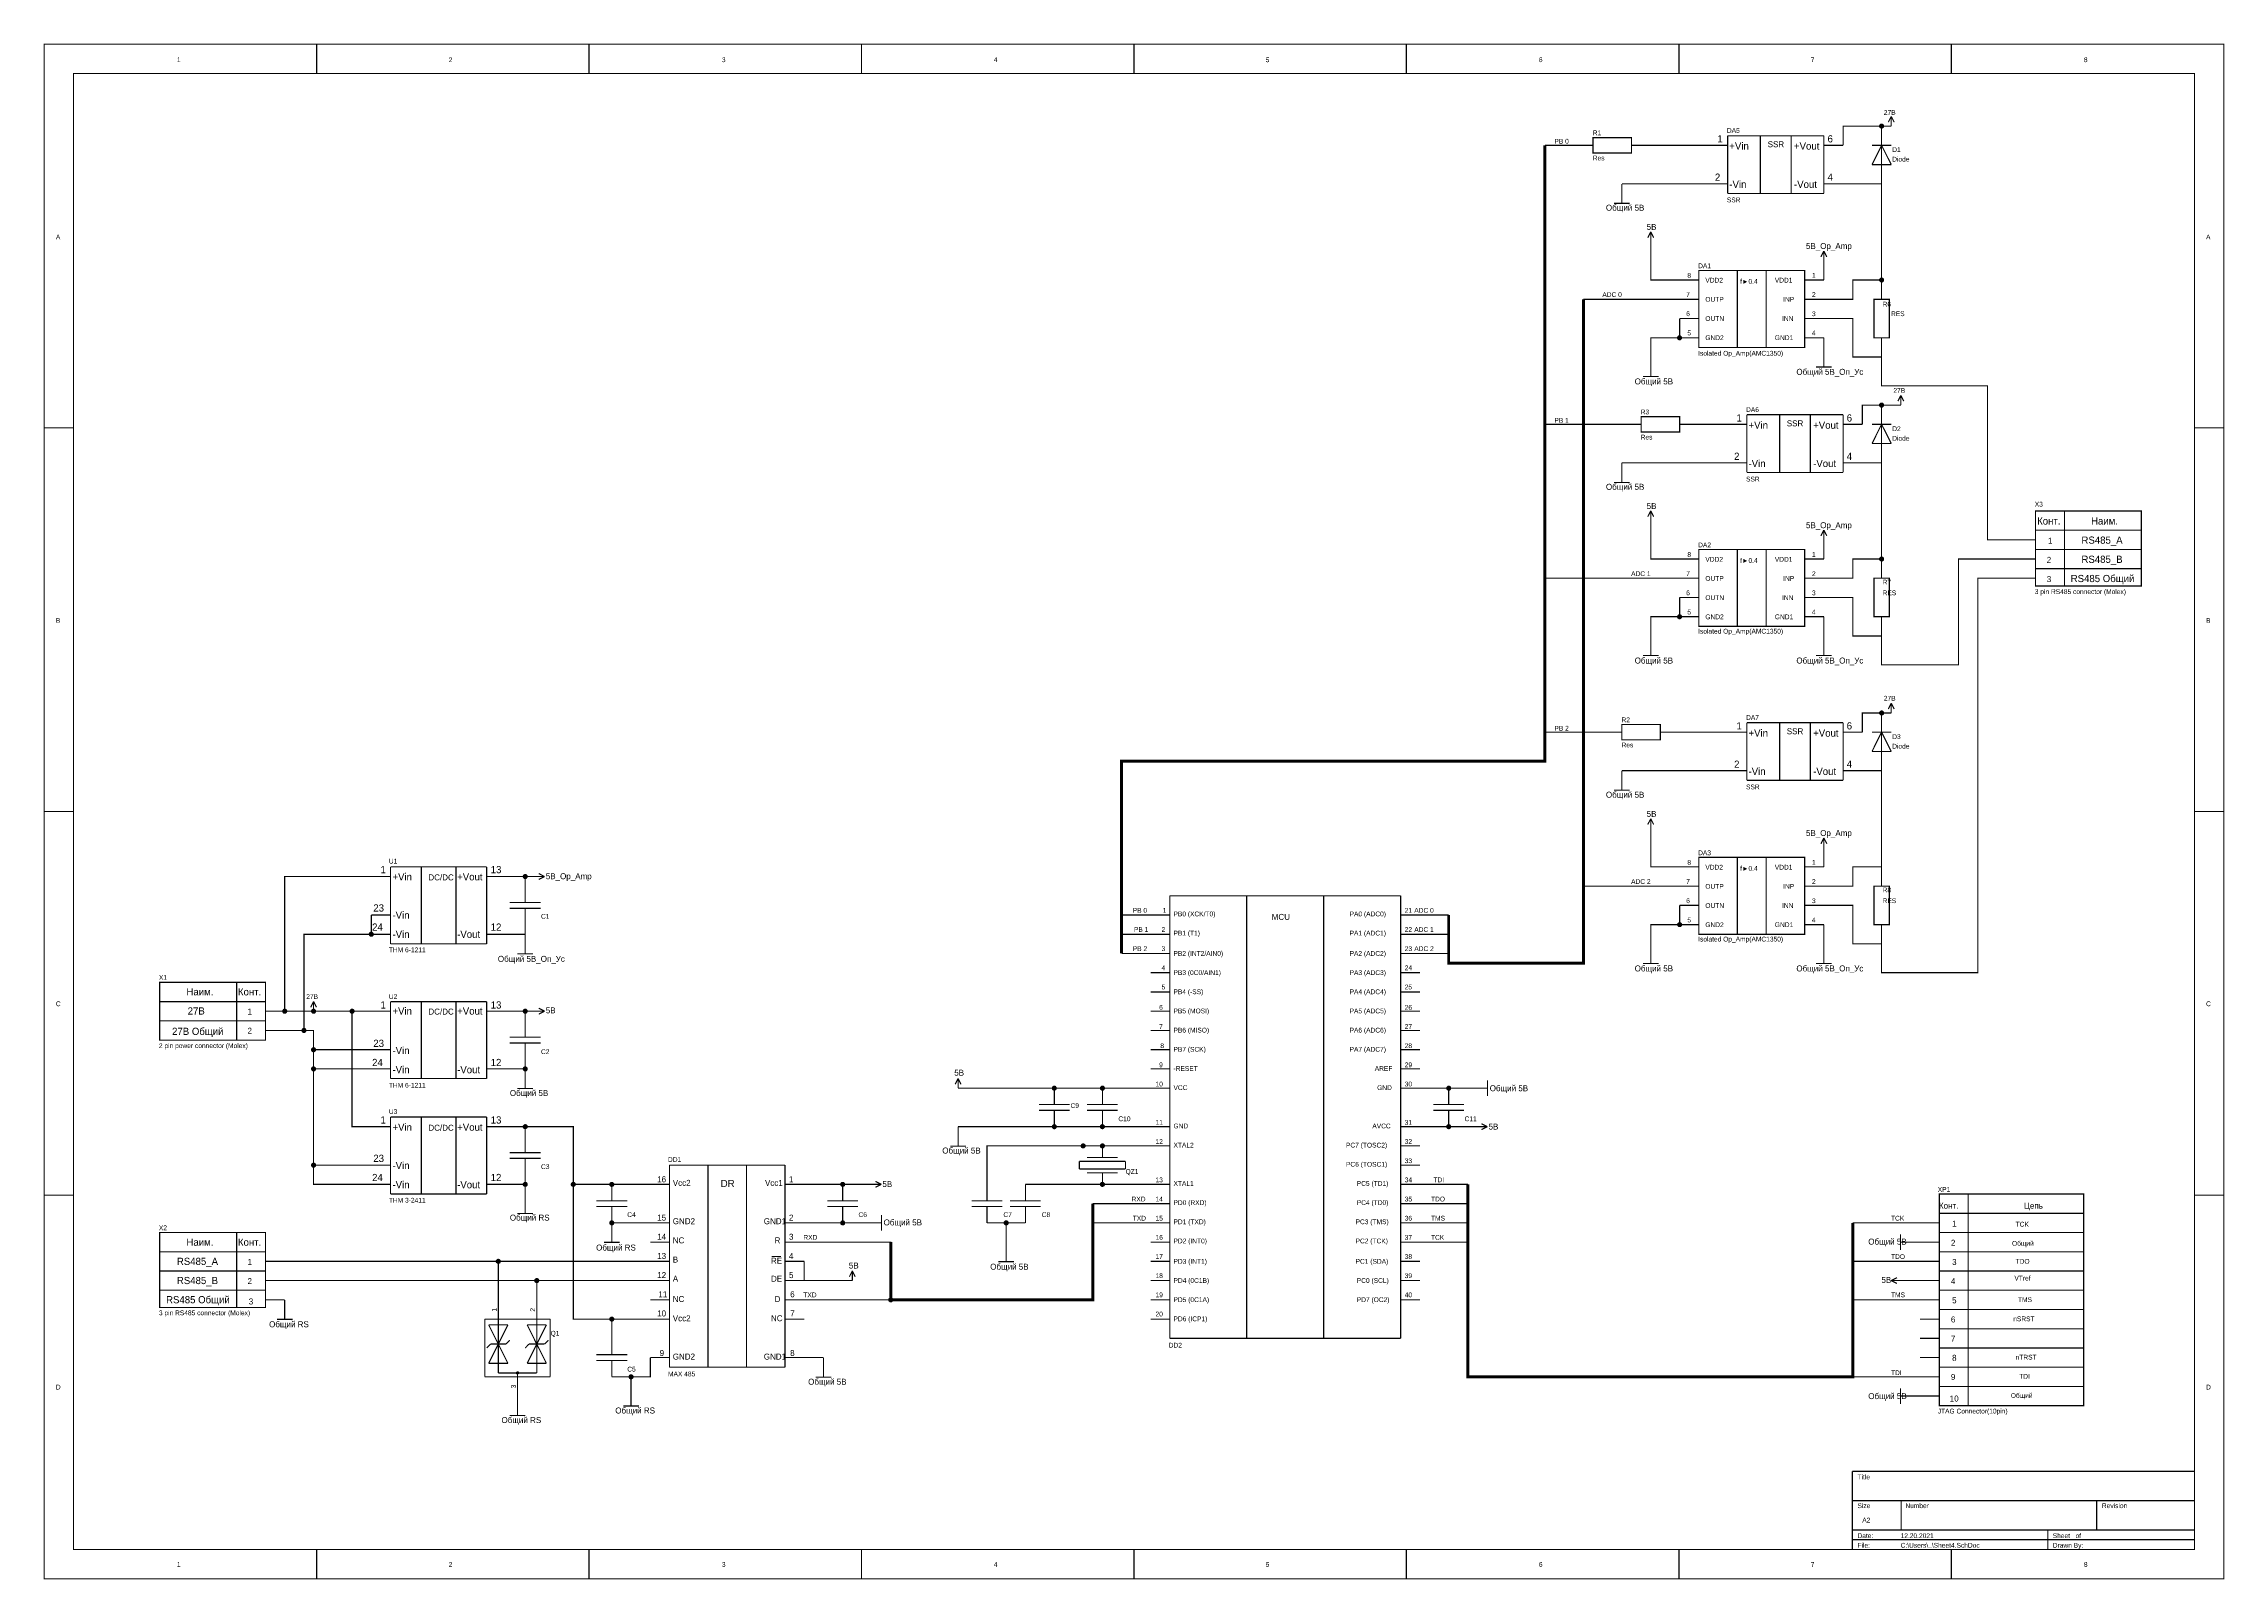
# Model space of a CAD drawing. Header units: millimetres. Extents: x 0 to 567, y 0 to 399.
import ezdxf

# ---------------------------------------------------------------- set-up
doc = ezdxf.new("R2010")
doc.units = ezdxf.units.MM
doc.layers.add('Sheet', color=255, linetype='Continuous')

msp = doc.modelspace()

# ---------------------------------------------------------------- linework, layer by layer
at = {"layer": 'Sheet'}
for points, const_width in [([(0.08, 398.78), (566.36, 398.78), (566.36, 0), (0.08, 0), (0.08, 398.78)], 0.3), ([(0.08, 398.78), (0.08, 0), (566.36, 0), (566.36, 398.78), (0.08, 398.78), (0.08, 398.78)], 0.0991), ([(7.7, 391.15), (558.74, 391.15), (558.74, 7.61), (7.7, 7.61), (7.7, 391.15)], 0.3), ([(7.7, 391.15), (7.7, 7.61), (558.74, 7.61), (558.74, 391.15), (7.7, 391.15), (7.7, 391.15)], 0.0991), ([(402.48, 374.5), (412.48, 374.5), (412.48, 370.49), (402.48, 370.49), (402.48, 374.5)], 0.3), ([(429.97, 339.98), (457.45, 339.98), (457.45, 319.98), (429.97, 319.98), (429.97, 339.98)], 0.3), ([(439.97, 339.98), (447.46, 339.98), (447.46, 319.98), (439.97, 319.98), (439.97, 339.98)], 0.3), ([(475.47, 332.49), (479.45, 332.49), (479.45, 322.49), (475.47, 322.49), (475.47, 332.49)], 0.3), ([(414.97, 301.98), (424.97, 301.98), (424.97, 298), (414.97, 298), (414.97, 301.98)], 0.3), ([(517.44, 277.49), (524.95, 277.49), (524.95, 257.99), (517.44, 257.99), (517.44, 277.49)], 0.3), ([(524.95, 277.49), (544.95, 277.49), (544.95, 257.99), (524.95, 257.99), (524.95, 277.49)], 0.3), ([(429.97, 267.49), (457.45, 267.49), (457.45, 247.49), (429.97, 247.49), (429.97, 267.49)], 0.3), ([(439.97, 267.49), (447.46, 267.49), (447.46, 247.49), (439.97, 247.49), (439.97, 267.49)], 0.3), ([(475.47, 260), (479.45, 260), (479.45, 250), (475.47, 250), (475.47, 260)], 0.3), ([(409.97, 222), (419.97, 222), (419.97, 217.99), (409.97, 217.99), (409.97, 222)], 0.3), ([(429.97, 187.48), (457.45, 187.48), (457.45, 167.48), (429.97, 167.48), (429.97, 187.48)], 0.3), ([(439.97, 187.48), (447.46, 187.48), (447.46, 167.48), (439.97, 167.48), (439.97, 187.48)], 0.3), ([(475.47, 179.99), (479.45, 179.99), (479.45, 169.99), (475.47, 169.99), (475.47, 179.99)], 0.3), ([(30.07, 154.99), (50.07, 154.99), (50.07, 139.99), (30.07, 139.99), (30.07, 154.99)], 0.3), ([(50.07, 154.99), (57.58, 154.99), (57.58, 139.99), (50.07, 139.99), (50.07, 154.99)], 0.3), ([(492.45, 99.99), (499.96, 99.99), (499.96, 44.98), (492.45, 44.98), (492.45, 99.99)], 0.3), ([(499.96, 99.99), (529.95, 99.99), (529.95, 44.98), (499.96, 44.98), (499.96, 99.99)], 0.3), ([(30.07, 89.99), (50.07, 89.99), (50.07, 70.49), (30.07, 70.49), (30.07, 89.99)], 0.3), ([(50.07, 89.99), (57.58, 89.99), (57.58, 70.49), (50.07, 70.49), (50.07, 89.99)], 0.3)]:
    msp.add_lwpolyline(points, close=True, dxfattribs=dict(at, const_width=const_width))
for points, const_width in [([(0.08, 398.78), (7.7, 398.78)], 0.3), ([(70.86, 398.78), (70.86, 391.15)], 0.3), ([(141.64, 398.78), (141.64, 391.15)], 0.3), ([(212.43, 398.78), (212.43, 391.15)], 0.3), ([(283.21, 398.78), (283.21, 391.15)], 0.3), ([(353.99, 398.78), (353.99, 391.15)], 0.3), ([(424.8, 398.78), (424.8, 391.15)], 0.3), ([(495.58, 398.78), (495.58, 391.15)], 0.3), ([(566.36, 398.78), (558.74, 398.78)], 0.3), ([(566.36, 398.78), (566.36, 391.15)], 0.3), ([(479.96, 380.02), (479.2, 378.51)], 0.3), ([(479.96, 380.02), (480.72, 378.51)], 0.3), ([(479.96, 377.49), (479.96, 380.02)], 0.3), ([(437.46, 374.98), (437.46, 359.98)], 0.3), ([(462.45, 374.98), (437.46, 374.98)], 0.3), ([(445.96, 374.98), (445.96, 359.98)], 0.3), ([(453.97, 374.98), (453.97, 359.98)], 0.3), ([(462.45, 359.98), (462.45, 374.98)], 0.3), ([(479.96, 377.49), (477.45, 377.49), (467.45, 377.49), (467.45, 372.49)], 0.3), ([(476.94, 377.49), (476.94, 377.51), (476.94, 377.55), (476.94, 377.57), (476.96, 377.59), (476.96, 377.61), (476.96, 377.65), (476.98, 377.67), (476.98, 377.69), (477, 377.71), (477, 377.73), (477.02, 377.75), (477.04, 377.77), (477.04, 377.79), (477.06, 377.81), (477.08, 377.83), (477.1, 377.84), (477.12, 377.86), (477.14, 377.88), (477.16, 377.9), (477.18, 377.9), (477.2, 377.92), (477.22, 377.94), (477.24, 377.94), (477.26, 377.96), (477.27, 377.96), (477.29, 377.98), (477.33, 377.98), (477.35, 377.98), (477.37, 378), (477.39, 378), (477.43, 378), (477.45, 378)], 0.3), ([(476.94, 377.49), (476.94, 377.51), (476.94, 377.55), (476.94, 377.57), (476.96, 377.59), (476.96, 377.61), (476.96, 377.65), (476.98, 377.67), (476.98, 377.69), (477, 377.71), (477, 377.73), (477.02, 377.75), (477.04, 377.77), (477.04, 377.79), (477.06, 377.81), (477.08, 377.83), (477.1, 377.84), (477.12, 377.86), (477.14, 377.88), (477.16, 377.9), (477.18, 377.9), (477.2, 377.92), (477.22, 377.94), (477.24, 377.94), (477.26, 377.96), (477.27, 377.96), (477.29, 377.98), (477.33, 377.98), (477.35, 377.98), (477.37, 378), (477.39, 378), (477.43, 378), (477.45, 378)], 0.3), ([(476.94, 377.49), (476.94, 377.51), (476.94, 377.55), (476.94, 377.57), (476.96, 377.59), (476.96, 377.61), (476.96, 377.65), (476.98, 377.67), (476.98, 377.69), (477, 377.71), (477, 377.73), (477.02, 377.75), (477.04, 377.77), (477.04, 377.79), (477.06, 377.81), (477.08, 377.83), (477.1, 377.84), (477.12, 377.86), (477.14, 377.88), (477.16, 377.9), (477.18, 377.9), (477.2, 377.92), (477.22, 377.94), (477.24, 377.94), (477.26, 377.96), (477.27, 377.96), (477.29, 377.98), (477.33, 377.98), (477.35, 377.98), (477.37, 378), (477.39, 378), (477.43, 378), (477.45, 378)], 0.3), ([(476.94, 377.49), (476.94, 377.51), (476.94, 377.55), (476.94, 377.57), (476.96, 377.59), (476.96, 377.61), (476.96, 377.65), (476.98, 377.67), (476.98, 377.69), (477, 377.71), (477, 377.73), (477.02, 377.75), (477.04, 377.77), (477.04, 377.79), (477.06, 377.81), (477.08, 377.83), (477.1, 377.84), (477.12, 377.86), (477.14, 377.88), (477.16, 377.9), (477.18, 377.9), (477.2, 377.92), (477.22, 377.94), (477.24, 377.94), (477.26, 377.96), (477.27, 377.96), (477.29, 377.98), (477.33, 377.98), (477.35, 377.98), (477.37, 378), (477.39, 378), (477.43, 378), (477.45, 378)], 0.3), ([(476.94, 377.49), (476.94, 377.51), (476.94, 377.55), (476.94, 377.57), (476.96, 377.59), (476.96, 377.61), (476.96, 377.65), (476.98, 377.67), (476.98, 377.69), (477, 377.71), (477, 377.73), (477.02, 377.75), (477.04, 377.77), (477.04, 377.79), (477.06, 377.81), (477.08, 377.83), (477.1, 377.84), (477.12, 377.86), (477.14, 377.88), (477.16, 377.9), (477.18, 377.9), (477.2, 377.92), (477.22, 377.94), (477.24, 377.94), (477.26, 377.96), (477.27, 377.96), (477.29, 377.98), (477.33, 377.98), (477.35, 377.98), (477.37, 378), (477.39, 378), (477.43, 378), (477.45, 378)], 0.3), ([(477.45, 376.99), (477.43, 376.99), (477.39, 376.99), (477.37, 376.99), (477.35, 377.01), (477.33, 377.01), (477.29, 377.01), (477.27, 377.03), (477.26, 377.03), (477.24, 377.03), (477.22, 377.05), (477.2, 377.07), (477.18, 377.07), (477.16, 377.09), (477.14, 377.11), (477.12, 377.12), (477.1, 377.12), (477.08, 377.14), (477.06, 377.16), (477.04, 377.18), (477.04, 377.2), (477.02, 377.22), (477, 377.24), (477, 377.26), (476.98, 377.3), (476.98, 377.32), (476.96, 377.34), (476.96, 377.36), (476.96, 377.4), (476.94, 377.42), (476.94, 377.44), (476.94, 377.48), (476.94, 377.49)], 0.3), ([(476.94, 377.49), (476.94, 377.49)], 0.3), ([(477.45, 376.99), (477.43, 376.99), (477.39, 376.99), (477.37, 376.99), (477.35, 377.01), (477.33, 377.01), (477.29, 377.01), (477.27, 377.03), (477.26, 377.03), (477.24, 377.03), (477.22, 377.05), (477.2, 377.07), (477.18, 377.07), (477.16, 377.09), (477.14, 377.11), (477.12, 377.12), (477.1, 377.12), (477.08, 377.14), (477.06, 377.16), (477.04, 377.18), (477.04, 377.2), (477.02, 377.22), (477, 377.24), (477, 377.26), (476.98, 377.3), (476.98, 377.32), (476.96, 377.34), (476.96, 377.36), (476.96, 377.4), (476.94, 377.42), (476.94, 377.44), (476.94, 377.48), (476.94, 377.49)], 0.3), ([(476.94, 377.49), (476.94, 377.49)], 0.3), ([(477.45, 376.99), (477.43, 376.99), (477.39, 376.99), (477.37, 376.99), (477.35, 377.01), (477.33, 377.01), (477.29, 377.01), (477.27, 377.03), (477.26, 377.03), (477.24, 377.03), (477.22, 377.05), (477.2, 377.07), (477.18, 377.07), (477.16, 377.09), (477.14, 377.11), (477.12, 377.12), (477.1, 377.12), (477.08, 377.14), (477.06, 377.16), (477.04, 377.18), (477.04, 377.2), (477.02, 377.22), (477, 377.24), (477, 377.26), (476.98, 377.3), (476.98, 377.32), (476.96, 377.34), (476.96, 377.36), (476.96, 377.4), (476.94, 377.42), (476.94, 377.44), (476.94, 377.48), (476.94, 377.49)], 0.3), ([(476.94, 377.49), (476.94, 377.49)], 0.3), ([(477.45, 376.99), (477.43, 376.99), (477.39, 376.99), (477.37, 376.99), (477.35, 377.01), (477.33, 377.01), (477.29, 377.01), (477.27, 377.03), (477.26, 377.03), (477.24, 377.03), (477.22, 377.05), (477.2, 377.07), (477.18, 377.07), (477.16, 377.09), (477.14, 377.11), (477.12, 377.12), (477.1, 377.12), (477.08, 377.14), (477.06, 377.16), (477.04, 377.18), (477.04, 377.2), (477.02, 377.22), (477, 377.24), (477, 377.26), (476.98, 377.3), (476.98, 377.32), (476.96, 377.34), (476.96, 377.36), (476.96, 377.4), (476.94, 377.42), (476.94, 377.44), (476.94, 377.48), (476.94, 377.49)], 0.3), ([(476.94, 377.49), (476.94, 377.49)], 0.3), ([(477.45, 376.99), (477.43, 376.99), (477.39, 376.99), (477.37, 376.99), (477.35, 377.01), (477.33, 377.01), (477.29, 377.01), (477.27, 377.03), (477.26, 377.03), (477.24, 377.03), (477.22, 377.05), (477.2, 377.07), (477.18, 377.07), (477.16, 377.09), (477.14, 377.11), (477.12, 377.12), (477.1, 377.12), (477.08, 377.14), (477.06, 377.16), (477.04, 377.18), (477.04, 377.2), (477.02, 377.22), (477, 377.24), (477, 377.26), (476.98, 377.3), (476.98, 377.32), (476.96, 377.34), (476.96, 377.36), (476.96, 377.4), (476.94, 377.42), (476.94, 377.44), (476.94, 377.48), (476.94, 377.49)], 0.3), ([(476.94, 377.49), (476.94, 377.49)], 0.3), ([(476.94, 377.49), (476.94, 377.51), (476.94, 377.55), (476.94, 377.57), (476.96, 377.59), (476.96, 377.61), (476.96, 377.65), (476.98, 377.67), (476.98, 377.69), (477, 377.71), (477, 377.73), (477.02, 377.75), (477.04, 377.77), (477.04, 377.79), (477.06, 377.81), (477.08, 377.83), (477.1, 377.84), (477.12, 377.86), (477.14, 377.88), (477.16, 377.9), (477.18, 377.9), (477.2, 377.92), (477.22, 377.94), (477.24, 377.94), (477.26, 377.96), (477.27, 377.96), (477.29, 377.98), (477.33, 377.98), (477.35, 377.98), (477.37, 378), (477.39, 378), (477.43, 378), (477.45, 378)], 0.0991), ([(476.94, 377.49), (476.94, 377.51), (476.94, 377.55), (476.94, 377.57), (476.96, 377.59), (476.96, 377.61), (476.96, 377.65), (476.98, 377.67), (476.98, 377.69), (477, 377.71), (477, 377.73), (477.02, 377.75), (477.04, 377.77), (477.04, 377.79), (477.06, 377.81), (477.08, 377.83), (477.1, 377.84), (477.12, 377.86), (477.14, 377.88), (477.16, 377.9), (477.18, 377.9), (477.2, 377.92), (477.22, 377.94), (477.24, 377.94), (477.26, 377.96), (477.27, 377.96), (477.29, 377.98), (477.33, 377.98), (477.35, 377.98), (477.37, 378), (477.39, 378), (477.43, 378), (477.45, 378)], 0.0991), ([(476.94, 377.49), (476.94, 377.51), (476.94, 377.55), (476.94, 377.57), (476.96, 377.59), (476.96, 377.61), (476.96, 377.65), (476.98, 377.67), (476.98, 377.69), (477, 377.71), (477, 377.73), (477.02, 377.75), (477.04, 377.77), (477.04, 377.79), (477.06, 377.81), (477.08, 377.83), (477.1, 377.84), (477.12, 377.86), (477.14, 377.88), (477.16, 377.9), (477.18, 377.9), (477.2, 377.92), (477.22, 377.94), (477.24, 377.94), (477.26, 377.96), (477.27, 377.96), (477.29, 377.98), (477.33, 377.98), (477.35, 377.98), (477.37, 378), (477.39, 378), (477.43, 378), (477.45, 378)], 0.0991), ([(476.94, 377.49), (476.94, 377.51), (476.94, 377.55), (476.94, 377.57), (476.96, 377.59), (476.96, 377.61), (476.96, 377.65), (476.98, 377.67), (476.98, 377.69), (477, 377.71), (477, 377.73), (477.02, 377.75), (477.04, 377.77), (477.04, 377.79), (477.06, 377.81), (477.08, 377.83), (477.1, 377.84), (477.12, 377.86), (477.14, 377.88), (477.16, 377.9), (477.18, 377.9), (477.2, 377.92), (477.22, 377.94), (477.24, 377.94), (477.26, 377.96), (477.27, 377.96), (477.29, 377.98), (477.33, 377.98), (477.35, 377.98), (477.37, 378), (477.39, 378), (477.43, 378), (477.45, 378)], 0.0991), ([(476.94, 377.49), (476.94, 377.51), (476.94, 377.55), (476.94, 377.57), (476.96, 377.59), (476.96, 377.61), (476.96, 377.65), (476.98, 377.67), (476.98, 377.69), (477, 377.71), (477, 377.73), (477.02, 377.75), (477.04, 377.77), (477.04, 377.79), (477.06, 377.81), (477.08, 377.83), (477.1, 377.84), (477.12, 377.86), (477.14, 377.88), (477.16, 377.9), (477.18, 377.9), (477.2, 377.92), (477.22, 377.94), (477.24, 377.94), (477.26, 377.96), (477.27, 377.96), (477.29, 377.98), (477.33, 377.98), (477.35, 377.98), (477.37, 378), (477.39, 378), (477.43, 378), (477.45, 378)], 0.0991), ([(477.45, 376.99), (477.43, 376.99), (477.39, 376.99), (477.37, 376.99), (477.35, 377.01), (477.33, 377.01), (477.29, 377.01), (477.27, 377.03), (477.26, 377.03), (477.24, 377.03), (477.22, 377.05), (477.2, 377.07), (477.18, 377.07), (477.16, 377.09), (477.14, 377.11), (477.12, 377.12), (477.1, 377.12), (477.08, 377.14), (477.06, 377.16), (477.04, 377.18), (477.04, 377.2), (477.02, 377.22), (477, 377.24), (477, 377.26), (476.98, 377.3), (476.98, 377.32), (476.96, 377.34), (476.96, 377.36), (476.96, 377.4), (476.94, 377.42), (476.94, 377.44), (476.94, 377.48), (476.94, 377.49)], 0.0991), ([(476.94, 377.49), (476.94, 377.49)], 0.0991), ([(477.45, 376.99), (477.43, 376.99), (477.39, 376.99), (477.37, 376.99), (477.35, 377.01), (477.33, 377.01), (477.29, 377.01), (477.27, 377.03), (477.26, 377.03), (477.24, 377.03), (477.22, 377.05), (477.2, 377.07), (477.18, 377.07), (477.16, 377.09), (477.14, 377.11), (477.12, 377.12), (477.1, 377.12), (477.08, 377.14), (477.06, 377.16), (477.04, 377.18), (477.04, 377.2), (477.02, 377.22), (477, 377.24), (477, 377.26), (476.98, 377.3), (476.98, 377.32), (476.96, 377.34), (476.96, 377.36), (476.96, 377.4), (476.94, 377.42), (476.94, 377.44), (476.94, 377.48), (476.94, 377.49)], 0.0991), ([(476.94, 377.49), (476.94, 377.49)], 0.0991), ([(477.45, 376.99), (477.43, 376.99), (477.39, 376.99), (477.37, 376.99), (477.35, 377.01), (477.33, 377.01), (477.29, 377.01), (477.27, 377.03), (477.26, 377.03), (477.24, 377.03), (477.22, 377.05), (477.2, 377.07), (477.18, 377.07), (477.16, 377.09), (477.14, 377.11), (477.12, 377.12), (477.1, 377.12), (477.08, 377.14), (477.06, 377.16), (477.04, 377.18), (477.04, 377.2), (477.02, 377.22), (477, 377.24), (477, 377.26), (476.98, 377.3), (476.98, 377.32), (476.96, 377.34), (476.96, 377.36), (476.96, 377.4), (476.94, 377.42), (476.94, 377.44), (476.94, 377.48), (476.94, 377.49)], 0.0991), ([(476.94, 377.49), (476.94, 377.49)], 0.0991), ([(477.45, 376.99), (477.43, 376.99), (477.39, 376.99), (477.37, 376.99), (477.35, 377.01), (477.33, 377.01), (477.29, 377.01), (477.27, 377.03), (477.26, 377.03), (477.24, 377.03), (477.22, 377.05), (477.2, 377.07), (477.18, 377.07), (477.16, 377.09), (477.14, 377.11), (477.12, 377.12), (477.1, 377.12), (477.08, 377.14), (477.06, 377.16), (477.04, 377.18), (477.04, 377.2), (477.02, 377.22), (477, 377.24), (477, 377.26), (476.98, 377.3), (476.98, 377.32), (476.96, 377.34), (476.96, 377.36), (476.96, 377.4), (476.94, 377.42), (476.94, 377.44), (476.94, 377.48), (476.94, 377.49)], 0.0991), ([(476.94, 377.49), (476.94, 377.49)], 0.0991), ([(477.45, 376.99), (477.43, 376.99), (477.39, 376.99), (477.37, 376.99), (477.35, 377.01), (477.33, 377.01), (477.29, 377.01), (477.27, 377.03), (477.26, 377.03), (477.24, 377.03), (477.22, 377.05), (477.2, 377.07), (477.18, 377.07), (477.16, 377.09), (477.14, 377.11), (477.12, 377.12), (477.1, 377.12), (477.08, 377.14), (477.06, 377.16), (477.04, 377.18), (477.04, 377.2), (477.02, 377.22), (477, 377.24), (477, 377.26), (476.98, 377.3), (476.98, 377.32), (476.96, 377.34), (476.96, 377.36), (476.96, 377.4), (476.94, 377.42), (476.94, 377.44), (476.94, 377.48), (476.94, 377.49)], 0.0991), ([(476.94, 377.49), (476.94, 377.49)], 0.0991), ([(477.45, 378), (477.45, 378)], 0.3), ([(477.45, 378), (477.47, 378), (477.51, 378), (477.53, 378), (477.55, 377.98), (477.59, 377.98), (477.61, 377.98), (477.63, 377.96), (477.64, 377.96), (477.68, 377.94), (477.7, 377.94), (477.72, 377.92), (477.74, 377.9), (477.76, 377.9), (477.78, 377.88), (477.8, 377.86), (477.82, 377.84), (477.82, 377.83), (477.84, 377.81), (477.86, 377.79), (477.88, 377.77), (477.88, 377.75), (477.9, 377.73), (477.92, 377.71), (477.92, 377.69), (477.92, 377.67), (477.94, 377.65), (477.94, 377.61), (477.94, 377.59), (477.96, 377.57), (477.96, 377.55), (477.96, 377.51), (477.96, 377.49)], 0.3), ([(477.45, 378), (477.45, 378)], 0.3), ([(477.45, 378), (477.47, 378), (477.51, 378), (477.53, 378), (477.55, 377.98), (477.59, 377.98), (477.61, 377.98), (477.63, 377.96), (477.64, 377.96), (477.68, 377.94), (477.7, 377.94), (477.72, 377.92), (477.74, 377.9), (477.76, 377.9), (477.78, 377.88), (477.8, 377.86), (477.82, 377.84), (477.82, 377.83), (477.84, 377.81), (477.86, 377.79), (477.88, 377.77), (477.88, 377.75), (477.9, 377.73), (477.92, 377.71), (477.92, 377.69), (477.92, 377.67), (477.94, 377.65), (477.94, 377.61), (477.94, 377.59), (477.96, 377.57), (477.96, 377.55), (477.96, 377.51), (477.96, 377.49)], 0.3), ([(477.45, 378), (477.45, 378)], 0.3), ([(477.45, 378), (477.47, 378), (477.51, 378), (477.53, 378), (477.55, 377.98), (477.59, 377.98), (477.61, 377.98), (477.63, 377.96), (477.64, 377.96), (477.68, 377.94), (477.7, 377.94), (477.72, 377.92), (477.74, 377.9), (477.76, 377.9), (477.78, 377.88), (477.8, 377.86), (477.82, 377.84), (477.82, 377.83), (477.84, 377.81), (477.86, 377.79), (477.88, 377.77), (477.88, 377.75), (477.9, 377.73), (477.92, 377.71), (477.92, 377.69), (477.92, 377.67), (477.94, 377.65), (477.94, 377.61), (477.94, 377.59), (477.96, 377.57), (477.96, 377.55), (477.96, 377.51), (477.96, 377.49)], 0.3), ([(477.45, 378), (477.45, 378)], 0.3), ([(477.45, 378), (477.47, 378), (477.51, 378), (477.53, 378), (477.55, 377.98), (477.59, 377.98), (477.61, 377.98), (477.63, 377.96), (477.64, 377.96), (477.68, 377.94), (477.7, 377.94), (477.72, 377.92), (477.74, 377.9), (477.76, 377.9), (477.78, 377.88), (477.8, 377.86), (477.82, 377.84), (477.82, 377.83), (477.84, 377.81), (477.86, 377.79), (477.88, 377.77), (477.88, 377.75), (477.9, 377.73), (477.92, 377.71), (477.92, 377.69), (477.92, 377.67), (477.94, 377.65), (477.94, 377.61), (477.94, 377.59), (477.96, 377.57), (477.96, 377.55), (477.96, 377.51), (477.96, 377.49)], 0.3), ([(477.45, 378), (477.45, 378)], 0.3), ([(477.45, 378), (477.47, 378), (477.51, 378), (477.53, 378), (477.55, 377.98), (477.59, 377.98), (477.61, 377.98), (477.63, 377.96), (477.64, 377.96), (477.68, 377.94), (477.7, 377.94), (477.72, 377.92), (477.74, 377.9), (477.76, 377.9), (477.78, 377.88), (477.8, 377.86), (477.82, 377.84), (477.82, 377.83), (477.84, 377.81), (477.86, 377.79), (477.88, 377.77), (477.88, 377.75), (477.9, 377.73), (477.92, 377.71), (477.92, 377.69), (477.92, 377.67), (477.94, 377.65), (477.94, 377.61), (477.94, 377.59), (477.96, 377.57), (477.96, 377.55), (477.96, 377.51), (477.96, 377.49)], 0.3), ([(477.96, 377.49), (477.96, 377.48), (477.96, 377.44), (477.96, 377.42), (477.94, 377.4), (477.94, 377.36), (477.94, 377.34), (477.92, 377.32), (477.92, 377.3), (477.92, 377.26), (477.9, 377.24), (477.88, 377.22), (477.88, 377.2), (477.86, 377.18), (477.84, 377.16), (477.82, 377.14), (477.82, 377.12), (477.8, 377.12), (477.78, 377.11), (477.76, 377.09), (477.74, 377.07), (477.72, 377.07), (477.7, 377.05), (477.68, 377.03), (477.64, 377.03), (477.63, 377.03), (477.61, 377.01), (477.59, 377.01), (477.55, 377.01), (477.53, 376.99), (477.51, 376.99), (477.47, 376.99), (477.45, 376.99)], 0.3), ([(477.45, 372.49), (477.45, 377.49)], 0.3), ([(477.96, 377.49), (477.96, 377.48), (477.96, 377.44), (477.96, 377.42), (477.94, 377.4), (477.94, 377.36), (477.94, 377.34), (477.92, 377.32), (477.92, 377.3), (477.92, 377.26), (477.9, 377.24), (477.88, 377.22), (477.88, 377.2), (477.86, 377.18), (477.84, 377.16), (477.82, 377.14), (477.82, 377.12), (477.8, 377.12), (477.78, 377.11), (477.76, 377.09), (477.74, 377.07), (477.72, 377.07), (477.7, 377.05), (477.68, 377.03), (477.64, 377.03), (477.63, 377.03), (477.61, 377.01), (477.59, 377.01), (477.55, 377.01), (477.53, 376.99), (477.51, 376.99), (477.47, 376.99), (477.45, 376.99)], 0.3), ([(477.96, 377.49), (477.96, 377.48), (477.96, 377.44), (477.96, 377.42), (477.94, 377.4), (477.94, 377.36), (477.94, 377.34), (477.92, 377.32), (477.92, 377.3), (477.92, 377.26), (477.9, 377.24), (477.88, 377.22), (477.88, 377.2), (477.86, 377.18), (477.84, 377.16), (477.82, 377.14), (477.82, 377.12), (477.8, 377.12), (477.78, 377.11), (477.76, 377.09), (477.74, 377.07), (477.72, 377.07), (477.7, 377.05), (477.68, 377.03), (477.64, 377.03), (477.63, 377.03), (477.61, 377.01), (477.59, 377.01), (477.55, 377.01), (477.53, 376.99), (477.51, 376.99), (477.47, 376.99), (477.45, 376.99)], 0.3), ([(477.96, 377.49), (477.96, 377.48), (477.96, 377.44), (477.96, 377.42), (477.94, 377.4), (477.94, 377.36), (477.94, 377.34), (477.92, 377.32), (477.92, 377.3), (477.92, 377.26), (477.9, 377.24), (477.88, 377.22), (477.88, 377.2), (477.86, 377.18), (477.84, 377.16), (477.82, 377.14), (477.82, 377.12), (477.8, 377.12), (477.78, 377.11), (477.76, 377.09), (477.74, 377.07), (477.72, 377.07), (477.7, 377.05), (477.68, 377.03), (477.64, 377.03), (477.63, 377.03), (477.61, 377.01), (477.59, 377.01), (477.55, 377.01), (477.53, 376.99), (477.51, 376.99), (477.47, 376.99), (477.45, 376.99)], 0.3), ([(477.96, 377.49), (477.96, 377.48), (477.96, 377.44), (477.96, 377.42), (477.94, 377.4), (477.94, 377.36), (477.94, 377.34), (477.92, 377.32), (477.92, 377.3), (477.92, 377.26), (477.9, 377.24), (477.88, 377.22), (477.88, 377.2), (477.86, 377.18), (477.84, 377.16), (477.82, 377.14), (477.82, 377.12), (477.8, 377.12), (477.78, 377.11), (477.76, 377.09), (477.74, 377.07), (477.72, 377.07), (477.7, 377.05), (477.68, 377.03), (477.64, 377.03), (477.63, 377.03), (477.61, 377.01), (477.59, 377.01), (477.55, 377.01), (477.53, 376.99), (477.51, 376.99), (477.47, 376.99), (477.45, 376.99)], 0.3), ([(477.45, 378), (477.45, 378)], 0.0991), ([(477.45, 378), (477.47, 378), (477.51, 378), (477.53, 378), (477.55, 377.98), (477.59, 377.98), (477.61, 377.98), (477.63, 377.96), (477.64, 377.96), (477.68, 377.94), (477.7, 377.94), (477.72, 377.92), (477.74, 377.9), (477.76, 377.9), (477.78, 377.88), (477.8, 377.86), (477.82, 377.84), (477.82, 377.83), (477.84, 377.81), (477.86, 377.79), (477.88, 377.77), (477.88, 377.75), (477.9, 377.73), (477.92, 377.71), (477.92, 377.69), (477.92, 377.67), (477.94, 377.65), (477.94, 377.61), (477.94, 377.59), (477.96, 377.57), (477.96, 377.55), (477.96, 377.51), (477.96, 377.49)], 0.0991), ([(477.45, 378), (477.45, 378)], 0.0991), ([(477.45, 378), (477.47, 378), (477.51, 378), (477.53, 378), (477.55, 377.98), (477.59, 377.98), (477.61, 377.98), (477.63, 377.96), (477.64, 377.96), (477.68, 377.94), (477.7, 377.94), (477.72, 377.92), (477.74, 377.9), (477.76, 377.9), (477.78, 377.88), (477.8, 377.86), (477.82, 377.84), (477.82, 377.83), (477.84, 377.81), (477.86, 377.79), (477.88, 377.77), (477.88, 377.75), (477.9, 377.73), (477.92, 377.71), (477.92, 377.69), (477.92, 377.67), (477.94, 377.65), (477.94, 377.61), (477.94, 377.59), (477.96, 377.57), (477.96, 377.55), (477.96, 377.51), (477.96, 377.49)], 0.0991), ([(477.45, 378), (477.45, 378)], 0.0991), ([(477.45, 378), (477.47, 378), (477.51, 378), (477.53, 378), (477.55, 377.98), (477.59, 377.98), (477.61, 377.98), (477.63, 377.96), (477.64, 377.96), (477.68, 377.94), (477.7, 377.94), (477.72, 377.92), (477.74, 377.9), (477.76, 377.9), (477.78, 377.88), (477.8, 377.86), (477.82, 377.84), (477.82, 377.83), (477.84, 377.81), (477.86, 377.79), (477.88, 377.77), (477.88, 377.75), (477.9, 377.73), (477.92, 377.71), (477.92, 377.69), (477.92, 377.67), (477.94, 377.65), (477.94, 377.61), (477.94, 377.59), (477.96, 377.57), (477.96, 377.55), (477.96, 377.51), (477.96, 377.49)], 0.0991), ([(477.45, 378), (477.45, 378)], 0.0991), ([(477.45, 378), (477.47, 378), (477.51, 378), (477.53, 378), (477.55, 377.98), (477.59, 377.98), (477.61, 377.98), (477.63, 377.96), (477.64, 377.96), (477.68, 377.94), (477.7, 377.94), (477.72, 377.92), (477.74, 377.9), (477.76, 377.9), (477.78, 377.88), (477.8, 377.86), (477.82, 377.84), (477.82, 377.83), (477.84, 377.81), (477.86, 377.79), (477.88, 377.77), (477.88, 377.75), (477.9, 377.73), (477.92, 377.71), (477.92, 377.69), (477.92, 377.67), (477.94, 377.65), (477.94, 377.61), (477.94, 377.59), (477.96, 377.57), (477.96, 377.55), (477.96, 377.51), (477.96, 377.49)], 0.0991), ([(477.45, 378), (477.45, 378)], 0.0991), ([(477.45, 378), (477.47, 378), (477.51, 378), (477.53, 378), (477.55, 377.98), (477.59, 377.98), (477.61, 377.98), (477.63, 377.96), (477.64, 377.96), (477.68, 377.94), (477.7, 377.94), (477.72, 377.92), (477.74, 377.9), (477.76, 377.9), (477.78, 377.88), (477.8, 377.86), (477.82, 377.84), (477.82, 377.83), (477.84, 377.81), (477.86, 377.79), (477.88, 377.77), (477.88, 377.75), (477.9, 377.73), (477.92, 377.71), (477.92, 377.69), (477.92, 377.67), (477.94, 377.65), (477.94, 377.61), (477.94, 377.59), (477.96, 377.57), (477.96, 377.55), (477.96, 377.51), (477.96, 377.49)], 0.0991), ([(477.96, 377.49), (477.96, 377.48), (477.96, 377.44), (477.96, 377.42), (477.94, 377.4), (477.94, 377.36), (477.94, 377.34), (477.92, 377.32), (477.92, 377.3), (477.92, 377.26), (477.9, 377.24), (477.88, 377.22), (477.88, 377.2), (477.86, 377.18), (477.84, 377.16), (477.82, 377.14), (477.82, 377.12), (477.8, 377.12), (477.78, 377.11), (477.76, 377.09), (477.74, 377.07), (477.72, 377.07), (477.7, 377.05), (477.68, 377.03), (477.64, 377.03), (477.63, 377.03), (477.61, 377.01), (477.59, 377.01), (477.55, 377.01), (477.53, 376.99), (477.51, 376.99), (477.47, 376.99), (477.45, 376.99)], 0.0991), ([(477.96, 377.49), (477.96, 377.48), (477.96, 377.44), (477.96, 377.42), (477.94, 377.4), (477.94, 377.36), (477.94, 377.34), (477.92, 377.32), (477.92, 377.3), (477.92, 377.26), (477.9, 377.24), (477.88, 377.22), (477.88, 377.2), (477.86, 377.18), (477.84, 377.16), (477.82, 377.14), (477.82, 377.12), (477.8, 377.12), (477.78, 377.11), (477.76, 377.09), (477.74, 377.07), (477.72, 377.07), (477.7, 377.05), (477.68, 377.03), (477.64, 377.03), (477.63, 377.03), (477.61, 377.01), (477.59, 377.01), (477.55, 377.01), (477.53, 376.99), (477.51, 376.99), (477.47, 376.99), (477.45, 376.99)], 0.0991), ([(477.96, 377.49), (477.96, 377.48), (477.96, 377.44), (477.96, 377.42), (477.94, 377.4), (477.94, 377.36), (477.94, 377.34), (477.92, 377.32), (477.92, 377.3), (477.92, 377.26), (477.9, 377.24), (477.88, 377.22), (477.88, 377.2), (477.86, 377.18), (477.84, 377.16), (477.82, 377.14), (477.82, 377.12), (477.8, 377.12), (477.78, 377.11), (477.76, 377.09), (477.74, 377.07), (477.72, 377.07), (477.7, 377.05), (477.68, 377.03), (477.64, 377.03), (477.63, 377.03), (477.61, 377.01), (477.59, 377.01), (477.55, 377.01), (477.53, 376.99), (477.51, 376.99), (477.47, 376.99), (477.45, 376.99)], 0.0991), ([(477.96, 377.49), (477.96, 377.48), (477.96, 377.44), (477.96, 377.42), (477.94, 377.4), (477.94, 377.36), (477.94, 377.34), (477.92, 377.32), (477.92, 377.3), (477.92, 377.26), (477.9, 377.24), (477.88, 377.22), (477.88, 377.2), (477.86, 377.18), (477.84, 377.16), (477.82, 377.14), (477.82, 377.12), (477.8, 377.12), (477.78, 377.11), (477.76, 377.09), (477.74, 377.07), (477.72, 377.07), (477.7, 377.05), (477.68, 377.03), (477.64, 377.03), (477.63, 377.03), (477.61, 377.01), (477.59, 377.01), (477.55, 377.01), (477.53, 376.99), (477.51, 376.99), (477.47, 376.99), (477.45, 376.99)], 0.0991), ([(477.96, 377.49), (477.96, 377.48), (477.96, 377.44), (477.96, 377.42), (477.94, 377.4), (477.94, 377.36), (477.94, 377.34), (477.92, 377.32), (477.92, 377.3), (477.92, 377.26), (477.9, 377.24), (477.88, 377.22), (477.88, 377.2), (477.86, 377.18), (477.84, 377.16), (477.82, 377.14), (477.82, 377.12), (477.8, 377.12), (477.78, 377.11), (477.76, 377.09), (477.74, 377.07), (477.72, 377.07), (477.7, 377.05), (477.68, 377.03), (477.64, 377.03), (477.63, 377.03), (477.61, 377.01), (477.59, 377.01), (477.55, 377.01), (477.53, 376.99), (477.51, 376.99), (477.47, 376.99), (477.45, 376.99)], 0.0991), ([(477.96, 377.49), (477.96, 377.49), (477.96, 377.49), (477.96, 377.49), (477.96, 377.49), (477.96, 377.49), (477.96, 377.49), (477.96, 377.49), (477.96, 377.49), (477.96, 377.49), (477.96, 377.49), (477.96, 377.49), (477.96, 377.49), (477.96, 377.49), (477.96, 377.49), (477.96, 377.49), (477.96, 377.49), (477.96, 377.49), (477.96, 377.49), (477.96, 377.49), (477.96, 377.49), (477.96, 377.49), (477.96, 377.49), (477.96, 377.49), (477.96, 377.49), (477.96, 377.49), (477.96, 377.49), (477.96, 377.49), (477.96, 377.49), (477.96, 377.49), (477.96, 377.49), (477.96, 377.49), (477.96, 377.49)], 0.3), ([(477.96, 377.49), (477.96, 377.49)], 0.3), ([(477.96, 377.49), (477.96, 377.49), (477.96, 377.49), (477.96, 377.49), (477.96, 377.49), (477.96, 377.49), (477.96, 377.49), (477.96, 377.49), (477.96, 377.49), (477.96, 377.49), (477.96, 377.49), (477.96, 377.49), (477.96, 377.49), (477.96, 377.49), (477.96, 377.49), (477.96, 377.49), (477.96, 377.49), (477.96, 377.49), (477.96, 377.49), (477.96, 377.49), (477.96, 377.49), (477.96, 377.49), (477.96, 377.49), (477.96, 377.49), (477.96, 377.49), (477.96, 377.49), (477.96, 377.49), (477.96, 377.49), (477.96, 377.49), (477.96, 377.49), (477.96, 377.49), (477.96, 377.49), (477.96, 377.49)], 0.3), ([(477.96, 377.49), (477.96, 377.49)], 0.3), ([(477.96, 377.49), (477.96, 377.49), (477.96, 377.49), (477.96, 377.49), (477.96, 377.49), (477.96, 377.49), (477.96, 377.49), (477.96, 377.49), (477.96, 377.49), (477.96, 377.49), (477.96, 377.49), (477.96, 377.49), (477.96, 377.49), (477.96, 377.49), (477.96, 377.49), (477.96, 377.49), (477.96, 377.49), (477.96, 377.49), (477.96, 377.49), (477.96, 377.49), (477.96, 377.49), (477.96, 377.49), (477.96, 377.49), (477.96, 377.49), (477.96, 377.49), (477.96, 377.49), (477.96, 377.49), (477.96, 377.49), (477.96, 377.49), (477.96, 377.49), (477.96, 377.49), (477.96, 377.49), (477.96, 377.49)], 0.3), ([(477.96, 377.49), (477.96, 377.49)], 0.3), ([(477.96, 377.49), (477.96, 377.49), (477.96, 377.49), (477.96, 377.49), (477.96, 377.49), (477.96, 377.49), (477.96, 377.49), (477.96, 377.49), (477.96, 377.49), (477.96, 377.49), (477.96, 377.49), (477.96, 377.49), (477.96, 377.49), (477.96, 377.49), (477.96, 377.49), (477.96, 377.49), (477.96, 377.49), (477.96, 377.49), (477.96, 377.49), (477.96, 377.49), (477.96, 377.49), (477.96, 377.49), (477.96, 377.49), (477.96, 377.49), (477.96, 377.49), (477.96, 377.49), (477.96, 377.49), (477.96, 377.49), (477.96, 377.49), (477.96, 377.49), (477.96, 377.49), (477.96, 377.49), (477.96, 377.49)], 0.3), ([(477.96, 377.49), (477.96, 377.49)], 0.3), ([(477.96, 377.49), (477.96, 377.49), (477.96, 377.49), (477.96, 377.49), (477.96, 377.49), (477.96, 377.49), (477.96, 377.49), (477.96, 377.49), (477.96, 377.49), (477.96, 377.49), (477.96, 377.49), (477.96, 377.49), (477.96, 377.49), (477.96, 377.49), (477.96, 377.49), (477.96, 377.49), (477.96, 377.49), (477.96, 377.49), (477.96, 377.49), (477.96, 377.49), (477.96, 377.49), (477.96, 377.49), (477.96, 377.49), (477.96, 377.49), (477.96, 377.49), (477.96, 377.49), (477.96, 377.49), (477.96, 377.49), (477.96, 377.49), (477.96, 377.49), (477.96, 377.49), (477.96, 377.49), (477.96, 377.49)], 0.3), ([(477.96, 377.49), (477.96, 377.49)], 0.3), ([(477.96, 377.49), (477.96, 377.49), (477.96, 377.49), (477.96, 377.49), (477.96, 377.49), (477.96, 377.49), (477.96, 377.49), (477.96, 377.49), (477.96, 377.49), (477.96, 377.49), (477.96, 377.49), (477.96, 377.49), (477.96, 377.49), (477.96, 377.49), (477.96, 377.49), (477.96, 377.49), (477.96, 377.49), (477.96, 377.49), (477.96, 377.49), (477.96, 377.49), (477.96, 377.49), (477.96, 377.49), (477.96, 377.49), (477.96, 377.49), (477.96, 377.49), (477.96, 377.49), (477.96, 377.49), (477.96, 377.49), (477.96, 377.49), (477.96, 377.49), (477.96, 377.49), (477.96, 377.49), (477.96, 377.49)], 0.0991), ([(477.96, 377.49), (477.96, 377.49)], 0.0991), ([(477.96, 377.49), (477.96, 377.49), (477.96, 377.49), (477.96, 377.49), (477.96, 377.49), (477.96, 377.49), (477.96, 377.49), (477.96, 377.49), (477.96, 377.49), (477.96, 377.49), (477.96, 377.49), (477.96, 377.49), (477.96, 377.49), (477.96, 377.49), (477.96, 377.49), (477.96, 377.49), (477.96, 377.49), (477.96, 377.49), (477.96, 377.49), (477.96, 377.49), (477.96, 377.49), (477.96, 377.49), (477.96, 377.49), (477.96, 377.49), (477.96, 377.49), (477.96, 377.49), (477.96, 377.49), (477.96, 377.49), (477.96, 377.49), (477.96, 377.49), (477.96, 377.49), (477.96, 377.49), (477.96, 377.49)], 0.0991), ([(477.96, 377.49), (477.96, 377.49)], 0.0991), ([(477.96, 377.49), (477.96, 377.49), (477.96, 377.49), (477.96, 377.49), (477.96, 377.49), (477.96, 377.49), (477.96, 377.49), (477.96, 377.49), (477.96, 377.49), (477.96, 377.49), (477.96, 377.49), (477.96, 377.49), (477.96, 377.49), (477.96, 377.49), (477.96, 377.49), (477.96, 377.49), (477.96, 377.49), (477.96, 377.49), (477.96, 377.49), (477.96, 377.49), (477.96, 377.49), (477.96, 377.49), (477.96, 377.49), (477.96, 377.49), (477.96, 377.49), (477.96, 377.49), (477.96, 377.49), (477.96, 377.49), (477.96, 377.49), (477.96, 377.49), (477.96, 377.49), (477.96, 377.49), (477.96, 377.49)], 0.0991), ([(477.96, 377.49), (477.96, 377.49)], 0.0991), ([(477.96, 377.49), (477.96, 377.49), (477.96, 377.49), (477.96, 377.49), (477.96, 377.49), (477.96, 377.49), (477.96, 377.49), (477.96, 377.49), (477.96, 377.49), (477.96, 377.49), (477.96, 377.49), (477.96, 377.49), (477.96, 377.49), (477.96, 377.49), (477.96, 377.49), (477.96, 377.49), (477.96, 377.49), (477.96, 377.49), (477.96, 377.49), (477.96, 377.49), (477.96, 377.49), (477.96, 377.49), (477.96, 377.49), (477.96, 377.49), (477.96, 377.49), (477.96, 377.49), (477.96, 377.49), (477.96, 377.49), (477.96, 377.49), (477.96, 377.49), (477.96, 377.49), (477.96, 377.49), (477.96, 377.49)], 0.0991), ([(477.96, 377.49), (477.96, 377.49)], 0.0991), ([(477.96, 377.49), (477.96, 377.49), (477.96, 377.49), (477.96, 377.49), (477.96, 377.49), (477.96, 377.49), (477.96, 377.49), (477.96, 377.49), (477.96, 377.49), (477.96, 377.49), (477.96, 377.49), (477.96, 377.49), (477.96, 377.49), (477.96, 377.49), (477.96, 377.49), (477.96, 377.49), (477.96, 377.49), (477.96, 377.49), (477.96, 377.49), (477.96, 377.49), (477.96, 377.49), (477.96, 377.49), (477.96, 377.49), (477.96, 377.49), (477.96, 377.49), (477.96, 377.49), (477.96, 377.49), (477.96, 377.49), (477.96, 377.49), (477.96, 377.49), (477.96, 377.49), (477.96, 377.49), (477.96, 377.49)], 0.0991), ([(477.96, 377.49), (477.96, 377.49)], 0.0991), ([(389.98, 372.49), (389.98, 212.48), (280, 212.48), (280, 162.5)], 0.749), ([(397.49, 372.49), (389.98, 372.49)], 0.3), ([(402.48, 372.49), (397.49, 372.49)], 0.3), ([(412.48, 372.49), (417.48, 372.49)], 0.3), ([(417.48, 372.49), (432.46, 372.49), (432.46, 372.49)], 0.3), ([(437.46, 372.49), (432.46, 372.49)], 0.3), ([(462.45, 372.49), (467.45, 372.49)], 0.3), ([(477.45, 372.49), (474.96, 367.49)], 0.3), ([(477.45, 372.49), (474.96, 372.49)], 0.3), ([(479.96, 367.49), (477.45, 372.49)], 0.3), ([(477.45, 372.49), (479.96, 372.49)], 0.3), ([(477.45, 367.49), (477.45, 372.49)], 0.3), ([(409.97, 362.49), (409.97, 357.42)], 0.3), ([(432.46, 362.49), (409.97, 362.49), (409.97, 362.49)], 0.3), ([(437.46, 362.49), (432.46, 362.49)], 0.3), ([(462.45, 362.49), (467.45, 362.49)], 0.3), ([(467.45, 362.49), (477.45, 362.49), (477.45, 337.49)], 0.3), ([(477.45, 367.49), (474.96, 367.49)], 0.3), ([(477.45, 367.49), (477.45, 362.49)], 0.3), ([(477.45, 367.49), (479.96, 367.49)], 0.3), ([(407.95, 357.42), (412.02, 357.42)], 0.3), ([(437.46, 359.98), (462.45, 359.98)], 0.3), ([(417.48, 350.02), (416.7, 348.5)], 0.3), ([(417.48, 350.02), (418.24, 348.5)], 0.3), ([(417.48, 347.49), (417.48, 350.02)], 0.3), ([(424.97, 337.49), (417.48, 337.49), (417.48, 347.49), (417.48, 347.49)], 0.3), ([(462.45, 345.02), (461.69, 343.5)], 0.3), ([(462.45, 345.02), (463.23, 343.5)], 0.3), ([(462.45, 342.49), (462.45, 345.02)], 0.3), ([(462.45, 342.49), (462.45, 337.49)], 0.3), ([(429.97, 337.49), (424.97, 337.49)], 0.3), ([(457.45, 337.49), (462.45, 337.49)], 0.3), ([(462.45, 332.49), (469.96, 332.49), (469.96, 337.49), (477.45, 337.49)], 0.3), ([(476.94, 337.49), (476.94, 337.51), (476.94, 337.55), (476.94, 337.57), (476.96, 337.59), (476.96, 337.61), (476.96, 337.65), (476.98, 337.67), (476.98, 337.69), (477, 337.71), (477, 337.73), (477.02, 337.75), (477.04, 337.76), (477.04, 337.78), (477.06, 337.8), (477.08, 337.82), (477.1, 337.84), (477.12, 337.86), (477.14, 337.88), (477.16, 337.9), (477.18, 337.9), (477.2, 337.92), (477.22, 337.94), (477.24, 337.94), (477.26, 337.96), (477.27, 337.96), (477.29, 337.98), (477.33, 337.98), (477.35, 337.98), (477.37, 338), (477.39, 338), (477.43, 338), (477.45, 338)], 0.3), ([(476.94, 337.49), (476.94, 337.51), (476.94, 337.55), (476.94, 337.57), (476.96, 337.59), (476.96, 337.61), (476.96, 337.65), (476.98, 337.67), (476.98, 337.69), (477, 337.71), (477, 337.73), (477.02, 337.75), (477.04, 337.76), (477.04, 337.78), (477.06, 337.8), (477.08, 337.82), (477.1, 337.84), (477.12, 337.86), (477.14, 337.88), (477.16, 337.9), (477.18, 337.9), (477.2, 337.92), (477.22, 337.94), (477.24, 337.94), (477.26, 337.96), (477.27, 337.96), (477.29, 337.98), (477.33, 337.98), (477.35, 337.98), (477.37, 338), (477.39, 338), (477.43, 338), (477.45, 338)], 0.3), ([(476.94, 337.49), (476.94, 337.51), (476.94, 337.55), (476.94, 337.57), (476.96, 337.59), (476.96, 337.61), (476.96, 337.65), (476.98, 337.67), (476.98, 337.69), (477, 337.71), (477, 337.73), (477.02, 337.75), (477.04, 337.76), (477.04, 337.78), (477.06, 337.8), (477.08, 337.82), (477.1, 337.84), (477.12, 337.86), (477.14, 337.88), (477.16, 337.9), (477.18, 337.9), (477.2, 337.92), (477.22, 337.94), (477.24, 337.94), (477.26, 337.96), (477.27, 337.96), (477.29, 337.98), (477.33, 337.98), (477.35, 337.98), (477.37, 338), (477.39, 338), (477.43, 338), (477.45, 338)], 0.3), ([(476.94, 337.49), (476.94, 337.51), (476.94, 337.55), (476.94, 337.57), (476.96, 337.59), (476.96, 337.61), (476.96, 337.65), (476.98, 337.67), (476.98, 337.69), (477, 337.71), (477, 337.73), (477.02, 337.75), (477.04, 337.76), (477.04, 337.78), (477.06, 337.8), (477.08, 337.82), (477.1, 337.84), (477.12, 337.86), (477.14, 337.88), (477.16, 337.9), (477.18, 337.9), (477.2, 337.92), (477.22, 337.94), (477.24, 337.94), (477.26, 337.96), (477.27, 337.96), (477.29, 337.98), (477.33, 337.98), (477.35, 337.98), (477.37, 338), (477.39, 338), (477.43, 338), (477.45, 338)], 0.3), ([(476.94, 337.49), (476.94, 337.51), (476.94, 337.55), (476.94, 337.57), (476.96, 337.59), (476.96, 337.61), (476.96, 337.65), (476.98, 337.67), (476.98, 337.69), (477, 337.71), (477, 337.73), (477.02, 337.75), (477.04, 337.76), (477.04, 337.78), (477.06, 337.8), (477.08, 337.82), (477.1, 337.84), (477.12, 337.86), (477.14, 337.88), (477.16, 337.9), (477.18, 337.9), (477.2, 337.92), (477.22, 337.94), (477.24, 337.94), (477.26, 337.96), (477.27, 337.96), (477.29, 337.98), (477.33, 337.98), (477.35, 337.98), (477.37, 338), (477.39, 338), (477.43, 338), (477.45, 338)], 0.3), ([(476.94, 337.49), (476.94, 337.51), (476.94, 337.55), (476.94, 337.57), (476.96, 337.59), (476.96, 337.61), (476.96, 337.65), (476.98, 337.67), (476.98, 337.69), (477, 337.71), (477, 337.73), (477.02, 337.75), (477.04, 337.76), (477.04, 337.78), (477.06, 337.8), (477.08, 337.82), (477.1, 337.84), (477.12, 337.86), (477.14, 337.88), (477.16, 337.9), (477.18, 337.9), (477.2, 337.92), (477.22, 337.94), (477.24, 337.94), (477.26, 337.96), (477.27, 337.96), (477.29, 337.98), (477.33, 337.98), (477.35, 337.98), (477.37, 338), (477.39, 338), (477.43, 338), (477.45, 338)], 0.3), ([(476.94, 337.49), (476.94, 337.51), (476.94, 337.55), (476.94, 337.57), (476.96, 337.59), (476.96, 337.61), (476.96, 337.65), (476.98, 337.67), (476.98, 337.69), (477, 337.71), (477, 337.73), (477.02, 337.75), (477.04, 337.76), (477.04, 337.78), (477.06, 337.8), (477.08, 337.82), (477.1, 337.84), (477.12, 337.86), (477.14, 337.88), (477.16, 337.9), (477.18, 337.9), (477.2, 337.92), (477.22, 337.94), (477.24, 337.94), (477.26, 337.96), (477.27, 337.96), (477.29, 337.98), (477.33, 337.98), (477.35, 337.98), (477.37, 338), (477.39, 338), (477.43, 338), (477.45, 338)], 0.3), ([(477.45, 336.99), (477.43, 336.99), (477.39, 336.99), (477.37, 336.99), (477.35, 337.01), (477.33, 337.01), (477.29, 337.01), (477.27, 337.03), (477.26, 337.03), (477.24, 337.04), (477.22, 337.04), (477.2, 337.06), (477.18, 337.08), (477.16, 337.08), (477.14, 337.1), (477.12, 337.12), (477.1, 337.14), (477.08, 337.16), (477.06, 337.18), (477.04, 337.2), (477.04, 337.22), (477.02, 337.24), (477, 337.26), (477, 337.28), (476.98, 337.3), (476.98, 337.32), (476.96, 337.34), (476.96, 337.38), (476.96, 337.39), (476.94, 337.41), (476.94, 337.43), (476.94, 337.47), (476.94, 337.49)], 0.3), ([(476.94, 337.49), (476.94, 337.49)], 0.3), ([(477.45, 336.99), (477.43, 336.99), (477.39, 336.99), (477.37, 336.99), (477.35, 337.01), (477.33, 337.01), (477.29, 337.01), (477.27, 337.03), (477.26, 337.03), (477.24, 337.04), (477.22, 337.04), (477.2, 337.06), (477.18, 337.08), (477.16, 337.08), (477.14, 337.1), (477.12, 337.12), (477.1, 337.14), (477.08, 337.16), (477.06, 337.18), (477.04, 337.2), (477.04, 337.22), (477.02, 337.24), (477, 337.26), (477, 337.28), (476.98, 337.3), (476.98, 337.32), (476.96, 337.34), (476.96, 337.38), (476.96, 337.39), (476.94, 337.41), (476.94, 337.43), (476.94, 337.47), (476.94, 337.49)], 0.3), ([(476.94, 337.49), (476.94, 337.49)], 0.3), ([(477.45, 336.99), (477.43, 336.99), (477.39, 336.99), (477.37, 336.99), (477.35, 337.01), (477.33, 337.01), (477.29, 337.01), (477.27, 337.03), (477.26, 337.03), (477.24, 337.04), (477.22, 337.04), (477.2, 337.06), (477.18, 337.08), (477.16, 337.08), (477.14, 337.1), (477.12, 337.12), (477.1, 337.14), (477.08, 337.16), (477.06, 337.18), (477.04, 337.2), (477.04, 337.22), (477.02, 337.24), (477, 337.26), (477, 337.28), (476.98, 337.3), (476.98, 337.32), (476.96, 337.34), (476.96, 337.38), (476.96, 337.39), (476.94, 337.41), (476.94, 337.43), (476.94, 337.47), (476.94, 337.49)], 0.3), ([(476.94, 337.49), (476.94, 337.49)], 0.3), ([(477.45, 336.99), (477.43, 336.99), (477.39, 336.99), (477.37, 336.99), (477.35, 337.01), (477.33, 337.01), (477.29, 337.01), (477.27, 337.03), (477.26, 337.03), (477.24, 337.04), (477.22, 337.04), (477.2, 337.06), (477.18, 337.08), (477.16, 337.08), (477.14, 337.1), (477.12, 337.12), (477.1, 337.14), (477.08, 337.16), (477.06, 337.18), (477.04, 337.2), (477.04, 337.22), (477.02, 337.24), (477, 337.26), (477, 337.28), (476.98, 337.3), (476.98, 337.32), (476.96, 337.34), (476.96, 337.38), (476.96, 337.39), (476.94, 337.41), (476.94, 337.43), (476.94, 337.47), (476.94, 337.49)], 0.3), ([(476.94, 337.49), (476.94, 337.49)], 0.3), ([(477.45, 336.99), (477.43, 336.99), (477.39, 336.99), (477.37, 336.99), (477.35, 337.01), (477.33, 337.01), (477.29, 337.01), (477.27, 337.03), (477.26, 337.03), (477.24, 337.04), (477.22, 337.04), (477.2, 337.06), (477.18, 337.08), (477.16, 337.08), (477.14, 337.1), (477.12, 337.12), (477.1, 337.14), (477.08, 337.16), (477.06, 337.18), (477.04, 337.2), (477.04, 337.22), (477.02, 337.24), (477, 337.26), (477, 337.28), (476.98, 337.3), (476.98, 337.32), (476.96, 337.34), (476.96, 337.38), (476.96, 337.39), (476.94, 337.41), (476.94, 337.43), (476.94, 337.47), (476.94, 337.49)], 0.3), ([(476.94, 337.49), (476.94, 337.49)], 0.3), ([(477.45, 336.99), (477.43, 336.99), (477.39, 336.99), (477.37, 336.99), (477.35, 337.01), (477.33, 337.01), (477.29, 337.01), (477.27, 337.03), (477.26, 337.03), (477.24, 337.04), (477.22, 337.04), (477.2, 337.06), (477.18, 337.08), (477.16, 337.08), (477.14, 337.1), (477.12, 337.12), (477.1, 337.14), (477.08, 337.16), (477.06, 337.18), (477.04, 337.2), (477.04, 337.22), (477.02, 337.24), (477, 337.26), (477, 337.28), (476.98, 337.3), (476.98, 337.32), (476.96, 337.34), (476.96, 337.38), (476.96, 337.39), (476.94, 337.41), (476.94, 337.43), (476.94, 337.47), (476.94, 337.49)], 0.3), ([(476.94, 337.49), (476.94, 337.49)], 0.3), ([(477.45, 336.99), (477.43, 336.99), (477.39, 336.99), (477.37, 336.99), (477.35, 337.01), (477.33, 337.01), (477.29, 337.01), (477.27, 337.03), (477.26, 337.03), (477.24, 337.04), (477.22, 337.04), (477.2, 337.06), (477.18, 337.08), (477.16, 337.08), (477.14, 337.1), (477.12, 337.12), (477.1, 337.14), (477.08, 337.16), (477.06, 337.18), (477.04, 337.2), (477.04, 337.22), (477.02, 337.24), (477, 337.26), (477, 337.28), (476.98, 337.3), (476.98, 337.32), (476.96, 337.34), (476.96, 337.38), (476.96, 337.39), (476.94, 337.41), (476.94, 337.43), (476.94, 337.47), (476.94, 337.49)], 0.3), ([(476.94, 337.49), (476.94, 337.49)], 0.3), ([(476.94, 337.49), (476.94, 337.51), (476.94, 337.55), (476.94, 337.57), (476.96, 337.59), (476.96, 337.61), (476.96, 337.65), (476.98, 337.67), (476.98, 337.69), (477, 337.71), (477, 337.73), (477.02, 337.75), (477.04, 337.76), (477.04, 337.78), (477.06, 337.8), (477.08, 337.82), (477.1, 337.84), (477.12, 337.86), (477.14, 337.88), (477.16, 337.9), (477.18, 337.9), (477.2, 337.92), (477.22, 337.94), (477.24, 337.94), (477.26, 337.96), (477.27, 337.96), (477.29, 337.98), (477.33, 337.98), (477.35, 337.98), (477.37, 338), (477.39, 338), (477.43, 338), (477.45, 338)], 0.0991), ([(476.94, 337.49), (476.94, 337.51), (476.94, 337.55), (476.94, 337.57), (476.96, 337.59), (476.96, 337.61), (476.96, 337.65), (476.98, 337.67), (476.98, 337.69), (477, 337.71), (477, 337.73), (477.02, 337.75), (477.04, 337.76), (477.04, 337.78), (477.06, 337.8), (477.08, 337.82), (477.1, 337.84), (477.12, 337.86), (477.14, 337.88), (477.16, 337.9), (477.18, 337.9), (477.2, 337.92), (477.22, 337.94), (477.24, 337.94), (477.26, 337.96), (477.27, 337.96), (477.29, 337.98), (477.33, 337.98), (477.35, 337.98), (477.37, 338), (477.39, 338), (477.43, 338), (477.45, 338)], 0.0991), ([(476.94, 337.49), (476.94, 337.51), (476.94, 337.55), (476.94, 337.57), (476.96, 337.59), (476.96, 337.61), (476.96, 337.65), (476.98, 337.67), (476.98, 337.69), (477, 337.71), (477, 337.73), (477.02, 337.75), (477.04, 337.76), (477.04, 337.78), (477.06, 337.8), (477.08, 337.82), (477.1, 337.84), (477.12, 337.86), (477.14, 337.88), (477.16, 337.9), (477.18, 337.9), (477.2, 337.92), (477.22, 337.94), (477.24, 337.94), (477.26, 337.96), (477.27, 337.96), (477.29, 337.98), (477.33, 337.98), (477.35, 337.98), (477.37, 338), (477.39, 338), (477.43, 338), (477.45, 338)], 0.0991), ([(476.94, 337.49), (476.94, 337.51), (476.94, 337.55), (476.94, 337.57), (476.96, 337.59), (476.96, 337.61), (476.96, 337.65), (476.98, 337.67), (476.98, 337.69), (477, 337.71), (477, 337.73), (477.02, 337.75), (477.04, 337.76), (477.04, 337.78), (477.06, 337.8), (477.08, 337.82), (477.1, 337.84), (477.12, 337.86), (477.14, 337.88), (477.16, 337.9), (477.18, 337.9), (477.2, 337.92), (477.22, 337.94), (477.24, 337.94), (477.26, 337.96), (477.27, 337.96), (477.29, 337.98), (477.33, 337.98), (477.35, 337.98), (477.37, 338), (477.39, 338), (477.43, 338), (477.45, 338)], 0.0991), ([(476.94, 337.49), (476.94, 337.51), (476.94, 337.55), (476.94, 337.57), (476.96, 337.59), (476.96, 337.61), (476.96, 337.65), (476.98, 337.67), (476.98, 337.69), (477, 337.71), (477, 337.73), (477.02, 337.75), (477.04, 337.76), (477.04, 337.78), (477.06, 337.8), (477.08, 337.82), (477.1, 337.84), (477.12, 337.86), (477.14, 337.88), (477.16, 337.9), (477.18, 337.9), (477.2, 337.92), (477.22, 337.94), (477.24, 337.94), (477.26, 337.96), (477.27, 337.96), (477.29, 337.98), (477.33, 337.98), (477.35, 337.98), (477.37, 338), (477.39, 338), (477.43, 338), (477.45, 338)], 0.0991), ([(476.94, 337.49), (476.94, 337.51), (476.94, 337.55), (476.94, 337.57), (476.96, 337.59), (476.96, 337.61), (476.96, 337.65), (476.98, 337.67), (476.98, 337.69), (477, 337.71), (477, 337.73), (477.02, 337.75), (477.04, 337.76), (477.04, 337.78), (477.06, 337.8), (477.08, 337.82), (477.1, 337.84), (477.12, 337.86), (477.14, 337.88), (477.16, 337.9), (477.18, 337.9), (477.2, 337.92), (477.22, 337.94), (477.24, 337.94), (477.26, 337.96), (477.27, 337.96), (477.29, 337.98), (477.33, 337.98), (477.35, 337.98), (477.37, 338), (477.39, 338), (477.43, 338), (477.45, 338)], 0.0991), ([(476.94, 337.49), (476.94, 337.51), (476.94, 337.55), (476.94, 337.57), (476.96, 337.59), (476.96, 337.61), (476.96, 337.65), (476.98, 337.67), (476.98, 337.69), (477, 337.71), (477, 337.73), (477.02, 337.75), (477.04, 337.76), (477.04, 337.78), (477.06, 337.8), (477.08, 337.82), (477.1, 337.84), (477.12, 337.86), (477.14, 337.88), (477.16, 337.9), (477.18, 337.9), (477.2, 337.92), (477.22, 337.94), (477.24, 337.94), (477.26, 337.96), (477.27, 337.96), (477.29, 337.98), (477.33, 337.98), (477.35, 337.98), (477.37, 338), (477.39, 338), (477.43, 338), (477.45, 338)], 0.0991), ([(477.45, 336.99), (477.43, 336.99), (477.39, 336.99), (477.37, 336.99), (477.35, 337.01), (477.33, 337.01), (477.29, 337.01), (477.27, 337.03), (477.26, 337.03), (477.24, 337.04), (477.22, 337.04), (477.2, 337.06), (477.18, 337.08), (477.16, 337.08), (477.14, 337.1), (477.12, 337.12), (477.1, 337.14), (477.08, 337.16), (477.06, 337.18), (477.04, 337.2), (477.04, 337.22), (477.02, 337.24), (477, 337.26), (477, 337.28), (476.98, 337.3), (476.98, 337.32), (476.96, 337.34), (476.96, 337.38), (476.96, 337.39), (476.94, 337.41), (476.94, 337.43), (476.94, 337.47), (476.94, 337.49)], 0.0991), ([(476.94, 337.49), (476.94, 337.49)], 0.0991), ([(477.45, 336.99), (477.43, 336.99), (477.39, 336.99), (477.37, 336.99), (477.35, 337.01), (477.33, 337.01), (477.29, 337.01), (477.27, 337.03), (477.26, 337.03), (477.24, 337.04), (477.22, 337.04), (477.2, 337.06), (477.18, 337.08), (477.16, 337.08), (477.14, 337.1), (477.12, 337.12), (477.1, 337.14), (477.08, 337.16), (477.06, 337.18), (477.04, 337.2), (477.04, 337.22), (477.02, 337.24), (477, 337.26), (477, 337.28), (476.98, 337.3), (476.98, 337.32), (476.96, 337.34), (476.96, 337.38), (476.96, 337.39), (476.94, 337.41), (476.94, 337.43), (476.94, 337.47), (476.94, 337.49)], 0.0991), ([(476.94, 337.49), (476.94, 337.49)], 0.0991), ([(477.45, 336.99), (477.43, 336.99), (477.39, 336.99), (477.37, 336.99), (477.35, 337.01), (477.33, 337.01), (477.29, 337.01), (477.27, 337.03), (477.26, 337.03), (477.24, 337.04), (477.22, 337.04), (477.2, 337.06), (477.18, 337.08), (477.16, 337.08), (477.14, 337.1), (477.12, 337.12), (477.1, 337.14), (477.08, 337.16), (477.06, 337.18), (477.04, 337.2), (477.04, 337.22), (477.02, 337.24), (477, 337.26), (477, 337.28), (476.98, 337.3), (476.98, 337.32), (476.96, 337.34), (476.96, 337.38), (476.96, 337.39), (476.94, 337.41), (476.94, 337.43), (476.94, 337.47), (476.94, 337.49)], 0.0991), ([(476.94, 337.49), (476.94, 337.49)], 0.0991), ([(477.45, 336.99), (477.43, 336.99), (477.39, 336.99), (477.37, 336.99), (477.35, 337.01), (477.33, 337.01), (477.29, 337.01), (477.27, 337.03), (477.26, 337.03), (477.24, 337.04), (477.22, 337.04), (477.2, 337.06), (477.18, 337.08), (477.16, 337.08), (477.14, 337.1), (477.12, 337.12), (477.1, 337.14), (477.08, 337.16), (477.06, 337.18), (477.04, 337.2), (477.04, 337.22), (477.02, 337.24), (477, 337.26), (477, 337.28), (476.98, 337.3), (476.98, 337.32), (476.96, 337.34), (476.96, 337.38), (476.96, 337.39), (476.94, 337.41), (476.94, 337.43), (476.94, 337.47), (476.94, 337.49)], 0.0991), ([(476.94, 337.49), (476.94, 337.49)], 0.0991), ([(477.45, 336.99), (477.43, 336.99), (477.39, 336.99), (477.37, 336.99), (477.35, 337.01), (477.33, 337.01), (477.29, 337.01), (477.27, 337.03), (477.26, 337.03), (477.24, 337.04), (477.22, 337.04), (477.2, 337.06), (477.18, 337.08), (477.16, 337.08), (477.14, 337.1), (477.12, 337.12), (477.1, 337.14), (477.08, 337.16), (477.06, 337.18), (477.04, 337.2), (477.04, 337.22), (477.02, 337.24), (477, 337.26), (477, 337.28), (476.98, 337.3), (476.98, 337.32), (476.96, 337.34), (476.96, 337.38), (476.96, 337.39), (476.94, 337.41), (476.94, 337.43), (476.94, 337.47), (476.94, 337.49)], 0.0991), ([(476.94, 337.49), (476.94, 337.49)], 0.0991), ([(477.45, 336.99), (477.43, 336.99), (477.39, 336.99), (477.37, 336.99), (477.35, 337.01), (477.33, 337.01), (477.29, 337.01), (477.27, 337.03), (477.26, 337.03), (477.24, 337.04), (477.22, 337.04), (477.2, 337.06), (477.18, 337.08), (477.16, 337.08), (477.14, 337.1), (477.12, 337.12), (477.1, 337.14), (477.08, 337.16), (477.06, 337.18), (477.04, 337.2), (477.04, 337.22), (477.02, 337.24), (477, 337.26), (477, 337.28), (476.98, 337.3), (476.98, 337.32), (476.96, 337.34), (476.96, 337.38), (476.96, 337.39), (476.94, 337.41), (476.94, 337.43), (476.94, 337.47), (476.94, 337.49)], 0.0991), ([(476.94, 337.49), (476.94, 337.49)], 0.0991), ([(477.45, 336.99), (477.43, 336.99), (477.39, 336.99), (477.37, 336.99), (477.35, 337.01), (477.33, 337.01), (477.29, 337.01), (477.27, 337.03), (477.26, 337.03), (477.24, 337.04), (477.22, 337.04), (477.2, 337.06), (477.18, 337.08), (477.16, 337.08), (477.14, 337.1), (477.12, 337.12), (477.1, 337.14), (477.08, 337.16), (477.06, 337.18), (477.04, 337.2), (477.04, 337.22), (477.02, 337.24), (477, 337.26), (477, 337.28), (476.98, 337.3), (476.98, 337.32), (476.96, 337.34), (476.96, 337.38), (476.96, 337.39), (476.94, 337.41), (476.94, 337.43), (476.94, 337.47), (476.94, 337.49)], 0.0991), ([(476.94, 337.49), (476.94, 337.49)], 0.0991), ([(477.45, 338), (477.45, 338)], 0.3), ([(477.45, 338), (477.47, 338), (477.51, 338), (477.53, 338), (477.55, 337.98), (477.59, 337.98), (477.61, 337.98), (477.63, 337.96), (477.64, 337.96), (477.68, 337.94), (477.7, 337.94), (477.72, 337.92), (477.74, 337.9), (477.76, 337.9), (477.78, 337.88), (477.8, 337.86), (477.82, 337.84), (477.82, 337.82), (477.84, 337.8), (477.86, 337.78), (477.88, 337.76), (477.88, 337.75), (477.9, 337.73), (477.92, 337.71), (477.92, 337.69), (477.92, 337.67), (477.94, 337.65), (477.94, 337.61), (477.94, 337.59), (477.96, 337.57), (477.96, 337.55), (477.96, 337.51), (477.96, 337.49)], 0.3), ([(477.45, 338), (477.45, 338)], 0.3), ([(477.45, 338), (477.47, 338), (477.51, 338), (477.53, 338), (477.55, 337.98), (477.59, 337.98), (477.61, 337.98), (477.63, 337.96), (477.64, 337.96), (477.68, 337.94), (477.7, 337.94), (477.72, 337.92), (477.74, 337.9), (477.76, 337.9), (477.78, 337.88), (477.8, 337.86), (477.82, 337.84), (477.82, 337.82), (477.84, 337.8), (477.86, 337.78), (477.88, 337.76), (477.88, 337.75), (477.9, 337.73), (477.92, 337.71), (477.92, 337.69), (477.92, 337.67), (477.94, 337.65), (477.94, 337.61), (477.94, 337.59), (477.96, 337.57), (477.96, 337.55), (477.96, 337.51), (477.96, 337.49)], 0.3), ([(477.45, 338), (477.45, 338)], 0.3), ([(477.45, 338), (477.47, 338), (477.51, 338), (477.53, 338), (477.55, 337.98), (477.59, 337.98), (477.61, 337.98), (477.63, 337.96), (477.64, 337.96), (477.68, 337.94), (477.7, 337.94), (477.72, 337.92), (477.74, 337.9), (477.76, 337.9), (477.78, 337.88), (477.8, 337.86), (477.82, 337.84), (477.82, 337.82), (477.84, 337.8), (477.86, 337.78), (477.88, 337.76), (477.88, 337.75), (477.9, 337.73), (477.92, 337.71), (477.92, 337.69), (477.92, 337.67), (477.94, 337.65), (477.94, 337.61), (477.94, 337.59), (477.96, 337.57), (477.96, 337.55), (477.96, 337.51), (477.96, 337.49)], 0.3), ([(477.45, 338), (477.45, 338)], 0.3), ([(477.45, 338), (477.47, 338), (477.51, 338), (477.53, 338), (477.55, 337.98), (477.59, 337.98), (477.61, 337.98), (477.63, 337.96), (477.64, 337.96), (477.68, 337.94), (477.7, 337.94), (477.72, 337.92), (477.74, 337.9), (477.76, 337.9), (477.78, 337.88), (477.8, 337.86), (477.82, 337.84), (477.82, 337.82), (477.84, 337.8), (477.86, 337.78), (477.88, 337.76), (477.88, 337.75), (477.9, 337.73), (477.92, 337.71), (477.92, 337.69), (477.92, 337.67), (477.94, 337.65), (477.94, 337.61), (477.94, 337.59), (477.96, 337.57), (477.96, 337.55), (477.96, 337.51), (477.96, 337.49)], 0.3), ([(477.45, 338), (477.45, 338)], 0.3), ([(477.45, 338), (477.47, 338), (477.51, 338), (477.53, 338), (477.55, 337.98), (477.59, 337.98), (477.61, 337.98), (477.63, 337.96), (477.64, 337.96), (477.68, 337.94), (477.7, 337.94), (477.72, 337.92), (477.74, 337.9), (477.76, 337.9), (477.78, 337.88), (477.8, 337.86), (477.82, 337.84), (477.82, 337.82), (477.84, 337.8), (477.86, 337.78), (477.88, 337.76), (477.88, 337.75), (477.9, 337.73), (477.92, 337.71), (477.92, 337.69), (477.92, 337.67), (477.94, 337.65), (477.94, 337.61), (477.94, 337.59), (477.96, 337.57), (477.96, 337.55), (477.96, 337.51), (477.96, 337.49)], 0.3), ([(477.45, 338), (477.45, 338)], 0.3), ([(477.45, 338), (477.47, 338), (477.51, 338), (477.53, 338), (477.55, 337.98), (477.59, 337.98), (477.61, 337.98), (477.63, 337.96), (477.64, 337.96), (477.68, 337.94), (477.7, 337.94), (477.72, 337.92), (477.74, 337.9), (477.76, 337.9), (477.78, 337.88), (477.8, 337.86), (477.82, 337.84), (477.82, 337.82), (477.84, 337.8), (477.86, 337.78), (477.88, 337.76), (477.88, 337.75), (477.9, 337.73), (477.92, 337.71), (477.92, 337.69), (477.92, 337.67), (477.94, 337.65), (477.94, 337.61), (477.94, 337.59), (477.96, 337.57), (477.96, 337.55), (477.96, 337.51), (477.96, 337.49)], 0.3), ([(477.45, 338), (477.45, 338)], 0.3), ([(477.45, 338), (477.47, 338), (477.51, 338), (477.53, 338), (477.55, 337.98), (477.59, 337.98), (477.61, 337.98), (477.63, 337.96), (477.64, 337.96), (477.68, 337.94), (477.7, 337.94), (477.72, 337.92), (477.74, 337.9), (477.76, 337.9), (477.78, 337.88), (477.8, 337.86), (477.82, 337.84), (477.82, 337.82), (477.84, 337.8), (477.86, 337.78), (477.88, 337.76), (477.88, 337.75), (477.9, 337.73), (477.92, 337.71), (477.92, 337.69), (477.92, 337.67), (477.94, 337.65), (477.94, 337.61), (477.94, 337.59), (477.96, 337.57), (477.96, 337.55), (477.96, 337.51), (477.96, 337.49)], 0.3), ([(477.96, 337.49), (477.96, 337.47), (477.96, 337.43), (477.96, 337.41), (477.94, 337.39), (477.94, 337.38), (477.94, 337.34), (477.92, 337.32), (477.92, 337.3), (477.92, 337.28), (477.9, 337.26), (477.88, 337.24), (477.88, 337.22), (477.86, 337.2), (477.84, 337.18), (477.82, 337.16), (477.82, 337.14), (477.8, 337.12), (477.78, 337.1), (477.76, 337.08), (477.74, 337.08), (477.72, 337.06), (477.7, 337.04), (477.68, 337.04), (477.64, 337.03), (477.63, 337.03), (477.61, 337.01), (477.59, 337.01), (477.55, 337.01), (477.53, 336.99), (477.51, 336.99), (477.47, 336.99), (477.45, 336.99)], 0.3), ([(477.45, 332.49), (477.45, 337.49)], 0.3), ([(477.96, 337.49), (477.96, 337.47), (477.96, 337.43), (477.96, 337.41), (477.94, 337.39), (477.94, 337.38), (477.94, 337.34), (477.92, 337.32), (477.92, 337.3), (477.92, 337.28), (477.9, 337.26), (477.88, 337.24), (477.88, 337.22), (477.86, 337.2), (477.84, 337.18), (477.82, 337.16), (477.82, 337.14), (477.8, 337.12), (477.78, 337.1), (477.76, 337.08), (477.74, 337.08), (477.72, 337.06), (477.7, 337.04), (477.68, 337.04), (477.64, 337.03), (477.63, 337.03), (477.61, 337.01), (477.59, 337.01), (477.55, 337.01), (477.53, 336.99), (477.51, 336.99), (477.47, 336.99), (477.45, 336.99)], 0.3), ([(477.96, 337.49), (477.96, 337.47), (477.96, 337.43), (477.96, 337.41), (477.94, 337.39), (477.94, 337.38), (477.94, 337.34), (477.92, 337.32), (477.92, 337.3), (477.92, 337.28), (477.9, 337.26), (477.88, 337.24), (477.88, 337.22), (477.86, 337.2), (477.84, 337.18), (477.82, 337.16), (477.82, 337.14), (477.8, 337.12), (477.78, 337.1), (477.76, 337.08), (477.74, 337.08), (477.72, 337.06), (477.7, 337.04), (477.68, 337.04), (477.64, 337.03), (477.63, 337.03), (477.61, 337.01), (477.59, 337.01), (477.55, 337.01), (477.53, 336.99), (477.51, 336.99), (477.47, 336.99), (477.45, 336.99)], 0.3), ([(477.96, 337.49), (477.96, 337.47), (477.96, 337.43), (477.96, 337.41), (477.94, 337.39), (477.94, 337.38), (477.94, 337.34), (477.92, 337.32), (477.92, 337.3), (477.92, 337.28), (477.9, 337.26), (477.88, 337.24), (477.88, 337.22), (477.86, 337.2), (477.84, 337.18), (477.82, 337.16), (477.82, 337.14), (477.8, 337.12), (477.78, 337.1), (477.76, 337.08), (477.74, 337.08), (477.72, 337.06), (477.7, 337.04), (477.68, 337.04), (477.64, 337.03), (477.63, 337.03), (477.61, 337.01), (477.59, 337.01), (477.55, 337.01), (477.53, 336.99), (477.51, 336.99), (477.47, 336.99), (477.45, 336.99)], 0.3), ([(477.96, 337.49), (477.96, 337.47), (477.96, 337.43), (477.96, 337.41), (477.94, 337.39), (477.94, 337.38), (477.94, 337.34), (477.92, 337.32), (477.92, 337.3), (477.92, 337.28), (477.9, 337.26), (477.88, 337.24), (477.88, 337.22), (477.86, 337.2), (477.84, 337.18), (477.82, 337.16), (477.82, 337.14), (477.8, 337.12), (477.78, 337.1), (477.76, 337.08), (477.74, 337.08), (477.72, 337.06), (477.7, 337.04), (477.68, 337.04), (477.64, 337.03), (477.63, 337.03), (477.61, 337.01), (477.59, 337.01), (477.55, 337.01), (477.53, 336.99), (477.51, 336.99), (477.47, 336.99), (477.45, 336.99)], 0.3), ([(477.96, 337.49), (477.96, 337.47), (477.96, 337.43), (477.96, 337.41), (477.94, 337.39), (477.94, 337.38), (477.94, 337.34), (477.92, 337.32), (477.92, 337.3), (477.92, 337.28), (477.9, 337.26), (477.88, 337.24), (477.88, 337.22), (477.86, 337.2), (477.84, 337.18), (477.82, 337.16), (477.82, 337.14), (477.8, 337.12), (477.78, 337.1), (477.76, 337.08), (477.74, 337.08), (477.72, 337.06), (477.7, 337.04), (477.68, 337.04), (477.64, 337.03), (477.63, 337.03), (477.61, 337.01), (477.59, 337.01), (477.55, 337.01), (477.53, 336.99), (477.51, 336.99), (477.47, 336.99), (477.45, 336.99)], 0.3), ([(477.96, 337.49), (477.96, 337.47), (477.96, 337.43), (477.96, 337.41), (477.94, 337.39), (477.94, 337.38), (477.94, 337.34), (477.92, 337.32), (477.92, 337.3), (477.92, 337.28), (477.9, 337.26), (477.88, 337.24), (477.88, 337.22), (477.86, 337.2), (477.84, 337.18), (477.82, 337.16), (477.82, 337.14), (477.8, 337.12), (477.78, 337.1), (477.76, 337.08), (477.74, 337.08), (477.72, 337.06), (477.7, 337.04), (477.68, 337.04), (477.64, 337.03), (477.63, 337.03), (477.61, 337.01), (477.59, 337.01), (477.55, 337.01), (477.53, 336.99), (477.51, 336.99), (477.47, 336.99), (477.45, 336.99)], 0.3), ([(477.45, 338), (477.45, 338)], 0.0991), ([(477.45, 338), (477.47, 338), (477.51, 338), (477.53, 338), (477.55, 337.98), (477.59, 337.98), (477.61, 337.98), (477.63, 337.96), (477.64, 337.96), (477.68, 337.94), (477.7, 337.94), (477.72, 337.92), (477.74, 337.9), (477.76, 337.9), (477.78, 337.88), (477.8, 337.86), (477.82, 337.84), (477.82, 337.82), (477.84, 337.8), (477.86, 337.78), (477.88, 337.76), (477.88, 337.75), (477.9, 337.73), (477.92, 337.71), (477.92, 337.69), (477.92, 337.67), (477.94, 337.65), (477.94, 337.61), (477.94, 337.59), (477.96, 337.57), (477.96, 337.55), (477.96, 337.51), (477.96, 337.49)], 0.0991), ([(477.45, 338), (477.45, 338)], 0.0991), ([(477.45, 338), (477.47, 338), (477.51, 338), (477.53, 338), (477.55, 337.98), (477.59, 337.98), (477.61, 337.98), (477.63, 337.96), (477.64, 337.96), (477.68, 337.94), (477.7, 337.94), (477.72, 337.92), (477.74, 337.9), (477.76, 337.9), (477.78, 337.88), (477.8, 337.86), (477.82, 337.84), (477.82, 337.82), (477.84, 337.8), (477.86, 337.78), (477.88, 337.76), (477.88, 337.75), (477.9, 337.73), (477.92, 337.71), (477.92, 337.69), (477.92, 337.67), (477.94, 337.65), (477.94, 337.61), (477.94, 337.59), (477.96, 337.57), (477.96, 337.55), (477.96, 337.51), (477.96, 337.49)], 0.0991), ([(477.45, 338), (477.45, 338)], 0.0991), ([(477.45, 338), (477.47, 338), (477.51, 338), (477.53, 338), (477.55, 337.98), (477.59, 337.98), (477.61, 337.98), (477.63, 337.96), (477.64, 337.96), (477.68, 337.94), (477.7, 337.94), (477.72, 337.92), (477.74, 337.9), (477.76, 337.9), (477.78, 337.88), (477.8, 337.86), (477.82, 337.84), (477.82, 337.82), (477.84, 337.8), (477.86, 337.78), (477.88, 337.76), (477.88, 337.75), (477.9, 337.73), (477.92, 337.71), (477.92, 337.69), (477.92, 337.67), (477.94, 337.65), (477.94, 337.61), (477.94, 337.59), (477.96, 337.57), (477.96, 337.55), (477.96, 337.51), (477.96, 337.49)], 0.0991), ([(477.45, 338), (477.45, 338)], 0.0991), ([(477.45, 338), (477.47, 338), (477.51, 338), (477.53, 338), (477.55, 337.98), (477.59, 337.98), (477.61, 337.98), (477.63, 337.96), (477.64, 337.96), (477.68, 337.94), (477.7, 337.94), (477.72, 337.92), (477.74, 337.9), (477.76, 337.9), (477.78, 337.88), (477.8, 337.86), (477.82, 337.84), (477.82, 337.82), (477.84, 337.8), (477.86, 337.78), (477.88, 337.76), (477.88, 337.75), (477.9, 337.73), (477.92, 337.71), (477.92, 337.69), (477.92, 337.67), (477.94, 337.65), (477.94, 337.61), (477.94, 337.59), (477.96, 337.57), (477.96, 337.55), (477.96, 337.51), (477.96, 337.49)], 0.0991), ([(477.45, 338), (477.45, 338)], 0.0991), ([(477.45, 338), (477.47, 338), (477.51, 338), (477.53, 338), (477.55, 337.98), (477.59, 337.98), (477.61, 337.98), (477.63, 337.96), (477.64, 337.96), (477.68, 337.94), (477.7, 337.94), (477.72, 337.92), (477.74, 337.9), (477.76, 337.9), (477.78, 337.88), (477.8, 337.86), (477.82, 337.84), (477.82, 337.82), (477.84, 337.8), (477.86, 337.78), (477.88, 337.76), (477.88, 337.75), (477.9, 337.73), (477.92, 337.71), (477.92, 337.69), (477.92, 337.67), (477.94, 337.65), (477.94, 337.61), (477.94, 337.59), (477.96, 337.57), (477.96, 337.55), (477.96, 337.51), (477.96, 337.49)], 0.0991), ([(477.45, 338), (477.45, 338)], 0.0991), ([(477.45, 338), (477.47, 338), (477.51, 338), (477.53, 338), (477.55, 337.98), (477.59, 337.98), (477.61, 337.98), (477.63, 337.96), (477.64, 337.96), (477.68, 337.94), (477.7, 337.94), (477.72, 337.92), (477.74, 337.9), (477.76, 337.9), (477.78, 337.88), (477.8, 337.86), (477.82, 337.84), (477.82, 337.82), (477.84, 337.8), (477.86, 337.78), (477.88, 337.76), (477.88, 337.75), (477.9, 337.73), (477.92, 337.71), (477.92, 337.69), (477.92, 337.67), (477.94, 337.65), (477.94, 337.61), (477.94, 337.59), (477.96, 337.57), (477.96, 337.55), (477.96, 337.51), (477.96, 337.49)], 0.0991), ([(477.45, 338), (477.45, 338)], 0.0991), ([(477.45, 338), (477.47, 338), (477.51, 338), (477.53, 338), (477.55, 337.98), (477.59, 337.98), (477.61, 337.98), (477.63, 337.96), (477.64, 337.96), (477.68, 337.94), (477.7, 337.94), (477.72, 337.92), (477.74, 337.9), (477.76, 337.9), (477.78, 337.88), (477.8, 337.86), (477.82, 337.84), (477.82, 337.82), (477.84, 337.8), (477.86, 337.78), (477.88, 337.76), (477.88, 337.75), (477.9, 337.73), (477.92, 337.71), (477.92, 337.69), (477.92, 337.67), (477.94, 337.65), (477.94, 337.61), (477.94, 337.59), (477.96, 337.57), (477.96, 337.55), (477.96, 337.51), (477.96, 337.49)], 0.0991), ([(477.96, 337.49), (477.96, 337.47), (477.96, 337.43), (477.96, 337.41), (477.94, 337.39), (477.94, 337.38), (477.94, 337.34), (477.92, 337.32), (477.92, 337.3), (477.92, 337.28), (477.9, 337.26), (477.88, 337.24), (477.88, 337.22), (477.86, 337.2), (477.84, 337.18), (477.82, 337.16), (477.82, 337.14), (477.8, 337.12), (477.78, 337.1), (477.76, 337.08), (477.74, 337.08), (477.72, 337.06), (477.7, 337.04), (477.68, 337.04), (477.64, 337.03), (477.63, 337.03), (477.61, 337.01), (477.59, 337.01), (477.55, 337.01), (477.53, 336.99), (477.51, 336.99), (477.47, 336.99), (477.45, 336.99)], 0.0991), ([(477.96, 337.49), (477.96, 337.47), (477.96, 337.43), (477.96, 337.41), (477.94, 337.39), (477.94, 337.38), (477.94, 337.34), (477.92, 337.32), (477.92, 337.3), (477.92, 337.28), (477.9, 337.26), (477.88, 337.24), (477.88, 337.22), (477.86, 337.2), (477.84, 337.18), (477.82, 337.16), (477.82, 337.14), (477.8, 337.12), (477.78, 337.1), (477.76, 337.08), (477.74, 337.08), (477.72, 337.06), (477.7, 337.04), (477.68, 337.04), (477.64, 337.03), (477.63, 337.03), (477.61, 337.01), (477.59, 337.01), (477.55, 337.01), (477.53, 336.99), (477.51, 336.99), (477.47, 336.99), (477.45, 336.99)], 0.0991), ([(477.96, 337.49), (477.96, 337.47), (477.96, 337.43), (477.96, 337.41), (477.94, 337.39), (477.94, 337.38), (477.94, 337.34), (477.92, 337.32), (477.92, 337.3), (477.92, 337.28), (477.9, 337.26), (477.88, 337.24), (477.88, 337.22), (477.86, 337.2), (477.84, 337.18), (477.82, 337.16), (477.82, 337.14), (477.8, 337.12), (477.78, 337.1), (477.76, 337.08), (477.74, 337.08), (477.72, 337.06), (477.7, 337.04), (477.68, 337.04), (477.64, 337.03), (477.63, 337.03), (477.61, 337.01), (477.59, 337.01), (477.55, 337.01), (477.53, 336.99), (477.51, 336.99), (477.47, 336.99), (477.45, 336.99)], 0.0991), ([(477.96, 337.49), (477.96, 337.47), (477.96, 337.43), (477.96, 337.41), (477.94, 337.39), (477.94, 337.38), (477.94, 337.34), (477.92, 337.32), (477.92, 337.3), (477.92, 337.28), (477.9, 337.26), (477.88, 337.24), (477.88, 337.22), (477.86, 337.2), (477.84, 337.18), (477.82, 337.16), (477.82, 337.14), (477.8, 337.12), (477.78, 337.1), (477.76, 337.08), (477.74, 337.08), (477.72, 337.06), (477.7, 337.04), (477.68, 337.04), (477.64, 337.03), (477.63, 337.03), (477.61, 337.01), (477.59, 337.01), (477.55, 337.01), (477.53, 336.99), (477.51, 336.99), (477.47, 336.99), (477.45, 336.99)], 0.0991), ([(477.96, 337.49), (477.96, 337.47), (477.96, 337.43), (477.96, 337.41), (477.94, 337.39), (477.94, 337.38), (477.94, 337.34), (477.92, 337.32), (477.92, 337.3), (477.92, 337.28), (477.9, 337.26), (477.88, 337.24), (477.88, 337.22), (477.86, 337.2), (477.84, 337.18), (477.82, 337.16), (477.82, 337.14), (477.8, 337.12), (477.78, 337.1), (477.76, 337.08), (477.74, 337.08), (477.72, 337.06), (477.7, 337.04), (477.68, 337.04), (477.64, 337.03), (477.63, 337.03), (477.61, 337.01), (477.59, 337.01), (477.55, 337.01), (477.53, 336.99), (477.51, 336.99), (477.47, 336.99), (477.45, 336.99)], 0.0991), ([(477.96, 337.49), (477.96, 337.47), (477.96, 337.43), (477.96, 337.41), (477.94, 337.39), (477.94, 337.38), (477.94, 337.34), (477.92, 337.32), (477.92, 337.3), (477.92, 337.28), (477.9, 337.26), (477.88, 337.24), (477.88, 337.22), (477.86, 337.2), (477.84, 337.18), (477.82, 337.16), (477.82, 337.14), (477.8, 337.12), (477.78, 337.1), (477.76, 337.08), (477.74, 337.08), (477.72, 337.06), (477.7, 337.04), (477.68, 337.04), (477.64, 337.03), (477.63, 337.03), (477.61, 337.01), (477.59, 337.01), (477.55, 337.01), (477.53, 336.99), (477.51, 336.99), (477.47, 336.99), (477.45, 336.99)], 0.0991), ([(477.96, 337.49), (477.96, 337.47), (477.96, 337.43), (477.96, 337.41), (477.94, 337.39), (477.94, 337.38), (477.94, 337.34), (477.92, 337.32), (477.92, 337.3), (477.92, 337.28), (477.9, 337.26), (477.88, 337.24), (477.88, 337.22), (477.86, 337.2), (477.84, 337.18), (477.82, 337.16), (477.82, 337.14), (477.8, 337.12), (477.78, 337.1), (477.76, 337.08), (477.74, 337.08), (477.72, 337.06), (477.7, 337.04), (477.68, 337.04), (477.64, 337.03), (477.63, 337.03), (477.61, 337.01), (477.59, 337.01), (477.55, 337.01), (477.53, 336.99), (477.51, 336.99), (477.47, 336.99), (477.45, 336.99)], 0.0991), ([(477.96, 337.49), (477.96, 337.49), (477.96, 337.49), (477.96, 337.49), (477.96, 337.49), (477.96, 337.49), (477.96, 337.49), (477.96, 337.49), (477.96, 337.49), (477.96, 337.49), (477.96, 337.49), (477.96, 337.49), (477.96, 337.49), (477.96, 337.49), (477.96, 337.49), (477.96, 337.49), (477.96, 337.49), (477.96, 337.49), (477.96, 337.49), (477.96, 337.49), (477.96, 337.49), (477.96, 337.49), (477.96, 337.49), (477.96, 337.49), (477.96, 337.49), (477.96, 337.49), (477.96, 337.49), (477.96, 337.49), (477.96, 337.49), (477.96, 337.49), (477.96, 337.49), (477.96, 337.49), (477.96, 337.49)], 0.3), ([(477.96, 337.49), (477.96, 337.49)], 0.3), ([(477.96, 337.49), (477.96, 337.49), (477.96, 337.49), (477.96, 337.49), (477.96, 337.49), (477.96, 337.49), (477.96, 337.49), (477.96, 337.49), (477.96, 337.49), (477.96, 337.49), (477.96, 337.49), (477.96, 337.49), (477.96, 337.49), (477.96, 337.49), (477.96, 337.49), (477.96, 337.49), (477.96, 337.49), (477.96, 337.49), (477.96, 337.49), (477.96, 337.49), (477.96, 337.49), (477.96, 337.49), (477.96, 337.49), (477.96, 337.49), (477.96, 337.49), (477.96, 337.49), (477.96, 337.49), (477.96, 337.49), (477.96, 337.49), (477.96, 337.49), (477.96, 337.49), (477.96, 337.49), (477.96, 337.49)], 0.3), ([(477.96, 337.49), (477.96, 337.49)], 0.3), ([(477.96, 337.49), (477.96, 337.49), (477.96, 337.49), (477.96, 337.49), (477.96, 337.49), (477.96, 337.49), (477.96, 337.49), (477.96, 337.49), (477.96, 337.49), (477.96, 337.49), (477.96, 337.49), (477.96, 337.49), (477.96, 337.49), (477.96, 337.49), (477.96, 337.49), (477.96, 337.49), (477.96, 337.49), (477.96, 337.49), (477.96, 337.49), (477.96, 337.49), (477.96, 337.49), (477.96, 337.49), (477.96, 337.49), (477.96, 337.49), (477.96, 337.49), (477.96, 337.49), (477.96, 337.49), (477.96, 337.49), (477.96, 337.49), (477.96, 337.49), (477.96, 337.49), (477.96, 337.49), (477.96, 337.49)], 0.3), ([(477.96, 337.49), (477.96, 337.49)], 0.3), ([(477.96, 337.49), (477.96, 337.49), (477.96, 337.49), (477.96, 337.49), (477.96, 337.49), (477.96, 337.49), (477.96, 337.49), (477.96, 337.49), (477.96, 337.49), (477.96, 337.49), (477.96, 337.49), (477.96, 337.49), (477.96, 337.49), (477.96, 337.49), (477.96, 337.49), (477.96, 337.49), (477.96, 337.49), (477.96, 337.49), (477.96, 337.49), (477.96, 337.49), (477.96, 337.49), (477.96, 337.49), (477.96, 337.49), (477.96, 337.49), (477.96, 337.49), (477.96, 337.49), (477.96, 337.49), (477.96, 337.49), (477.96, 337.49), (477.96, 337.49), (477.96, 337.49), (477.96, 337.49), (477.96, 337.49)], 0.3), ([(477.96, 337.49), (477.96, 337.49)], 0.3), ([(477.96, 337.49), (477.96, 337.49), (477.96, 337.49), (477.96, 337.49), (477.96, 337.49), (477.96, 337.49), (477.96, 337.49), (477.96, 337.49), (477.96, 337.49), (477.96, 337.49), (477.96, 337.49), (477.96, 337.49), (477.96, 337.49), (477.96, 337.49), (477.96, 337.49), (477.96, 337.49), (477.96, 337.49), (477.96, 337.49), (477.96, 337.49), (477.96, 337.49), (477.96, 337.49), (477.96, 337.49), (477.96, 337.49), (477.96, 337.49), (477.96, 337.49), (477.96, 337.49), (477.96, 337.49), (477.96, 337.49), (477.96, 337.49), (477.96, 337.49), (477.96, 337.49), (477.96, 337.49), (477.96, 337.49)], 0.3), ([(477.96, 337.49), (477.96, 337.49)], 0.3), ([(477.96, 337.49), (477.96, 337.49), (477.96, 337.49), (477.96, 337.49), (477.96, 337.49), (477.96, 337.49), (477.96, 337.49), (477.96, 337.49), (477.96, 337.49), (477.96, 337.49), (477.96, 337.49), (477.96, 337.49), (477.96, 337.49), (477.96, 337.49), (477.96, 337.49), (477.96, 337.49), (477.96, 337.49), (477.96, 337.49), (477.96, 337.49), (477.96, 337.49), (477.96, 337.49), (477.96, 337.49), (477.96, 337.49), (477.96, 337.49), (477.96, 337.49), (477.96, 337.49), (477.96, 337.49), (477.96, 337.49), (477.96, 337.49), (477.96, 337.49), (477.96, 337.49), (477.96, 337.49), (477.96, 337.49)], 0.3), ([(477.96, 337.49), (477.96, 337.49)], 0.3), ([(477.96, 337.49), (477.96, 337.49), (477.96, 337.49), (477.96, 337.49), (477.96, 337.49), (477.96, 337.49), (477.96, 337.49), (477.96, 337.49), (477.96, 337.49), (477.96, 337.49), (477.96, 337.49), (477.96, 337.49), (477.96, 337.49), (477.96, 337.49), (477.96, 337.49), (477.96, 337.49), (477.96, 337.49), (477.96, 337.49), (477.96, 337.49), (477.96, 337.49), (477.96, 337.49), (477.96, 337.49), (477.96, 337.49), (477.96, 337.49), (477.96, 337.49), (477.96, 337.49), (477.96, 337.49), (477.96, 337.49), (477.96, 337.49), (477.96, 337.49), (477.96, 337.49), (477.96, 337.49), (477.96, 337.49)], 0.3), ([(477.96, 337.49), (477.96, 337.49)], 0.3), ([(477.96, 337.49), (477.96, 337.49), (477.96, 337.49), (477.96, 337.49), (477.96, 337.49), (477.96, 337.49), (477.96, 337.49), (477.96, 337.49), (477.96, 337.49), (477.96, 337.49), (477.96, 337.49), (477.96, 337.49), (477.96, 337.49), (477.96, 337.49), (477.96, 337.49), (477.96, 337.49), (477.96, 337.49), (477.96, 337.49), (477.96, 337.49), (477.96, 337.49), (477.96, 337.49), (477.96, 337.49), (477.96, 337.49), (477.96, 337.49), (477.96, 337.49), (477.96, 337.49), (477.96, 337.49), (477.96, 337.49), (477.96, 337.49), (477.96, 337.49), (477.96, 337.49), (477.96, 337.49), (477.96, 337.49)], 0.0991), ([(477.96, 337.49), (477.96, 337.49)], 0.0991), ([(477.96, 337.49), (477.96, 337.49), (477.96, 337.49), (477.96, 337.49), (477.96, 337.49), (477.96, 337.49), (477.96, 337.49), (477.96, 337.49), (477.96, 337.49), (477.96, 337.49), (477.96, 337.49), (477.96, 337.49), (477.96, 337.49), (477.96, 337.49), (477.96, 337.49), (477.96, 337.49), (477.96, 337.49), (477.96, 337.49), (477.96, 337.49), (477.96, 337.49), (477.96, 337.49), (477.96, 337.49), (477.96, 337.49), (477.96, 337.49), (477.96, 337.49), (477.96, 337.49), (477.96, 337.49), (477.96, 337.49), (477.96, 337.49), (477.96, 337.49), (477.96, 337.49), (477.96, 337.49), (477.96, 337.49)], 0.0991), ([(477.96, 337.49), (477.96, 337.49)], 0.0991), ([(477.96, 337.49), (477.96, 337.49), (477.96, 337.49), (477.96, 337.49), (477.96, 337.49), (477.96, 337.49), (477.96, 337.49), (477.96, 337.49), (477.96, 337.49), (477.96, 337.49), (477.96, 337.49), (477.96, 337.49), (477.96, 337.49), (477.96, 337.49), (477.96, 337.49), (477.96, 337.49), (477.96, 337.49), (477.96, 337.49), (477.96, 337.49), (477.96, 337.49), (477.96, 337.49), (477.96, 337.49), (477.96, 337.49), (477.96, 337.49), (477.96, 337.49), (477.96, 337.49), (477.96, 337.49), (477.96, 337.49), (477.96, 337.49), (477.96, 337.49), (477.96, 337.49), (477.96, 337.49), (477.96, 337.49)], 0.0991), ([(477.96, 337.49), (477.96, 337.49)], 0.0991), ([(477.96, 337.49), (477.96, 337.49), (477.96, 337.49), (477.96, 337.49), (477.96, 337.49), (477.96, 337.49), (477.96, 337.49), (477.96, 337.49), (477.96, 337.49), (477.96, 337.49), (477.96, 337.49), (477.96, 337.49), (477.96, 337.49), (477.96, 337.49), (477.96, 337.49), (477.96, 337.49), (477.96, 337.49), (477.96, 337.49), (477.96, 337.49), (477.96, 337.49), (477.96, 337.49), (477.96, 337.49), (477.96, 337.49), (477.96, 337.49), (477.96, 337.49), (477.96, 337.49), (477.96, 337.49), (477.96, 337.49), (477.96, 337.49), (477.96, 337.49), (477.96, 337.49), (477.96, 337.49), (477.96, 337.49)], 0.0991), ([(477.96, 337.49), (477.96, 337.49)], 0.0991), ([(477.96, 337.49), (477.96, 337.49), (477.96, 337.49), (477.96, 337.49), (477.96, 337.49), (477.96, 337.49), (477.96, 337.49), (477.96, 337.49), (477.96, 337.49), (477.96, 337.49), (477.96, 337.49), (477.96, 337.49), (477.96, 337.49), (477.96, 337.49), (477.96, 337.49), (477.96, 337.49), (477.96, 337.49), (477.96, 337.49), (477.96, 337.49), (477.96, 337.49), (477.96, 337.49), (477.96, 337.49), (477.96, 337.49), (477.96, 337.49), (477.96, 337.49), (477.96, 337.49), (477.96, 337.49), (477.96, 337.49), (477.96, 337.49), (477.96, 337.49), (477.96, 337.49), (477.96, 337.49), (477.96, 337.49)], 0.0991), ([(477.96, 337.49), (477.96, 337.49)], 0.0991), ([(477.96, 337.49), (477.96, 337.49), (477.96, 337.49), (477.96, 337.49), (477.96, 337.49), (477.96, 337.49), (477.96, 337.49), (477.96, 337.49), (477.96, 337.49), (477.96, 337.49), (477.96, 337.49), (477.96, 337.49), (477.96, 337.49), (477.96, 337.49), (477.96, 337.49), (477.96, 337.49), (477.96, 337.49), (477.96, 337.49), (477.96, 337.49), (477.96, 337.49), (477.96, 337.49), (477.96, 337.49), (477.96, 337.49), (477.96, 337.49), (477.96, 337.49), (477.96, 337.49), (477.96, 337.49), (477.96, 337.49), (477.96, 337.49), (477.96, 337.49), (477.96, 337.49), (477.96, 337.49), (477.96, 337.49)], 0.0991), ([(477.96, 337.49), (477.96, 337.49)], 0.0991), ([(477.96, 337.49), (477.96, 337.49), (477.96, 337.49), (477.96, 337.49), (477.96, 337.49), (477.96, 337.49), (477.96, 337.49), (477.96, 337.49), (477.96, 337.49), (477.96, 337.49), (477.96, 337.49), (477.96, 337.49), (477.96, 337.49), (477.96, 337.49), (477.96, 337.49), (477.96, 337.49), (477.96, 337.49), (477.96, 337.49), (477.96, 337.49), (477.96, 337.49), (477.96, 337.49), (477.96, 337.49), (477.96, 337.49), (477.96, 337.49), (477.96, 337.49), (477.96, 337.49), (477.96, 337.49), (477.96, 337.49), (477.96, 337.49), (477.96, 337.49), (477.96, 337.49), (477.96, 337.49), (477.96, 337.49)], 0.0991), ([(477.96, 337.49), (477.96, 337.49)], 0.0991), ([(399.98, 332.49), (399.98, 159.99), (364.98, 159.99), (364.98, 172.48)], 0.749), ([(424.97, 332.49), (399.98, 332.49)], 0.3), ([(429.97, 332.49), (424.97, 332.49)], 0.3), ([(457.45, 332.49), (462.45, 332.49)], 0.3), ([(417.48, 317.49), (417.48, 322.49), (424.97, 322.49), (424.97, 327.49)], 0.3), ([(424.46, 322.49), (424.46, 322.51), (424.46, 322.55), (424.46, 322.57), (424.48, 322.59), (424.48, 322.61), (424.48, 322.65), (424.5, 322.67), (424.5, 322.69), (424.52, 322.71), (424.52, 322.72), (424.54, 322.74), (424.56, 322.76), (424.56, 322.78), (424.58, 322.8), (424.6, 322.82), (424.62, 322.84), (424.64, 322.86), (424.66, 322.88), (424.68, 322.9), (424.7, 322.9), (424.72, 322.92), (424.74, 322.94), (424.76, 322.94), (424.78, 322.96), (424.8, 322.96), (424.81, 322.98), (424.85, 322.98), (424.87, 322.98), (424.89, 323), (424.91, 323), (424.95, 323), (424.97, 323)], 0.3), ([(424.46, 322.49), (424.46, 322.51), (424.46, 322.55), (424.46, 322.57), (424.48, 322.59), (424.48, 322.61), (424.48, 322.65), (424.5, 322.67), (424.5, 322.69), (424.52, 322.71), (424.52, 322.72), (424.54, 322.74), (424.56, 322.76), (424.56, 322.78), (424.58, 322.8), (424.6, 322.82), (424.62, 322.84), (424.64, 322.86), (424.66, 322.88), (424.68, 322.9), (424.7, 322.9), (424.72, 322.92), (424.74, 322.94), (424.76, 322.94), (424.78, 322.96), (424.8, 322.96), (424.81, 322.98), (424.85, 322.98), (424.87, 322.98), (424.89, 323), (424.91, 323), (424.95, 323), (424.97, 323)], 0.3), ([(424.46, 322.49), (424.46, 322.51), (424.46, 322.55), (424.46, 322.57), (424.48, 322.59), (424.48, 322.61), (424.48, 322.65), (424.5, 322.67), (424.5, 322.69), (424.52, 322.71), (424.52, 322.72), (424.54, 322.74), (424.56, 322.76), (424.56, 322.78), (424.58, 322.8), (424.6, 322.82), (424.62, 322.84), (424.64, 322.86), (424.66, 322.88), (424.68, 322.9), (424.7, 322.9), (424.72, 322.92), (424.74, 322.94), (424.76, 322.94), (424.78, 322.96), (424.8, 322.96), (424.81, 322.98), (424.85, 322.98), (424.87, 322.98), (424.89, 323), (424.91, 323), (424.95, 323), (424.97, 323)], 0.3), ([(424.46, 322.49), (424.46, 322.51), (424.46, 322.55), (424.46, 322.57), (424.48, 322.59), (424.48, 322.61), (424.48, 322.65), (424.5, 322.67), (424.5, 322.69), (424.52, 322.71), (424.52, 322.72), (424.54, 322.74), (424.56, 322.76), (424.56, 322.78), (424.58, 322.8), (424.6, 322.82), (424.62, 322.84), (424.64, 322.86), (424.66, 322.88), (424.68, 322.9), (424.7, 322.9), (424.72, 322.92), (424.74, 322.94), (424.76, 322.94), (424.78, 322.96), (424.8, 322.96), (424.81, 322.98), (424.85, 322.98), (424.87, 322.98), (424.89, 323), (424.91, 323), (424.95, 323), (424.97, 323)], 0.3), ([(424.46, 322.49), (424.46, 322.51), (424.46, 322.55), (424.46, 322.57), (424.48, 322.59), (424.48, 322.61), (424.48, 322.65), (424.5, 322.67), (424.5, 322.69), (424.52, 322.71), (424.52, 322.72), (424.54, 322.74), (424.56, 322.76), (424.56, 322.78), (424.58, 322.8), (424.6, 322.82), (424.62, 322.84), (424.64, 322.86), (424.66, 322.88), (424.68, 322.9), (424.7, 322.9), (424.72, 322.92), (424.74, 322.94), (424.76, 322.94), (424.78, 322.96), (424.8, 322.96), (424.81, 322.98), (424.85, 322.98), (424.87, 322.98), (424.89, 323), (424.91, 323), (424.95, 323), (424.97, 323)], 0.3), ([(424.46, 322.49), (424.46, 322.51), (424.46, 322.55), (424.46, 322.57), (424.48, 322.59), (424.48, 322.61), (424.48, 322.65), (424.5, 322.67), (424.5, 322.69), (424.52, 322.71), (424.52, 322.72), (424.54, 322.74), (424.56, 322.76), (424.56, 322.78), (424.58, 322.8), (424.6, 322.82), (424.62, 322.84), (424.64, 322.86), (424.66, 322.88), (424.68, 322.9), (424.7, 322.9), (424.72, 322.92), (424.74, 322.94), (424.76, 322.94), (424.78, 322.96), (424.8, 322.96), (424.81, 322.98), (424.85, 322.98), (424.87, 322.98), (424.89, 323), (424.91, 323), (424.95, 323), (424.97, 323)], 0.0991), ([(424.46, 322.49), (424.46, 322.51), (424.46, 322.55), (424.46, 322.57), (424.48, 322.59), (424.48, 322.61), (424.48, 322.65), (424.5, 322.67), (424.5, 322.69), (424.52, 322.71), (424.52, 322.72), (424.54, 322.74), (424.56, 322.76), (424.56, 322.78), (424.58, 322.8), (424.6, 322.82), (424.62, 322.84), (424.64, 322.86), (424.66, 322.88), (424.68, 322.9), (424.7, 322.9), (424.72, 322.92), (424.74, 322.94), (424.76, 322.94), (424.78, 322.96), (424.8, 322.96), (424.81, 322.98), (424.85, 322.98), (424.87, 322.98), (424.89, 323), (424.91, 323), (424.95, 323), (424.97, 323)], 0.0991), ([(424.46, 322.49), (424.46, 322.51), (424.46, 322.55), (424.46, 322.57), (424.48, 322.59), (424.48, 322.61), (424.48, 322.65), (424.5, 322.67), (424.5, 322.69), (424.52, 322.71), (424.52, 322.72), (424.54, 322.74), (424.56, 322.76), (424.56, 322.78), (424.58, 322.8), (424.6, 322.82), (424.62, 322.84), (424.64, 322.86), (424.66, 322.88), (424.68, 322.9), (424.7, 322.9), (424.72, 322.92), (424.74, 322.94), (424.76, 322.94), (424.78, 322.96), (424.8, 322.96), (424.81, 322.98), (424.85, 322.98), (424.87, 322.98), (424.89, 323), (424.91, 323), (424.95, 323), (424.97, 323)], 0.0991), ([(424.46, 322.49), (424.46, 322.51), (424.46, 322.55), (424.46, 322.57), (424.48, 322.59), (424.48, 322.61), (424.48, 322.65), (424.5, 322.67), (424.5, 322.69), (424.52, 322.71), (424.52, 322.72), (424.54, 322.74), (424.56, 322.76), (424.56, 322.78), (424.58, 322.8), (424.6, 322.82), (424.62, 322.84), (424.64, 322.86), (424.66, 322.88), (424.68, 322.9), (424.7, 322.9), (424.72, 322.92), (424.74, 322.94), (424.76, 322.94), (424.78, 322.96), (424.8, 322.96), (424.81, 322.98), (424.85, 322.98), (424.87, 322.98), (424.89, 323), (424.91, 323), (424.95, 323), (424.97, 323)], 0.0991), ([(424.46, 322.49), (424.46, 322.51), (424.46, 322.55), (424.46, 322.57), (424.48, 322.59), (424.48, 322.61), (424.48, 322.65), (424.5, 322.67), (424.5, 322.69), (424.52, 322.71), (424.52, 322.72), (424.54, 322.74), (424.56, 322.76), (424.56, 322.78), (424.58, 322.8), (424.6, 322.82), (424.62, 322.84), (424.64, 322.86), (424.66, 322.88), (424.68, 322.9), (424.7, 322.9), (424.72, 322.92), (424.74, 322.94), (424.76, 322.94), (424.78, 322.96), (424.8, 322.96), (424.81, 322.98), (424.85, 322.98), (424.87, 322.98), (424.89, 323), (424.91, 323), (424.95, 323), (424.97, 323)], 0.0991), ([(429.97, 327.49), (424.97, 327.49)], 0.3), ([(424.97, 323), (424.97, 323)], 0.3), ([(424.97, 323), (424.99, 323), (425.03, 323), (425.05, 323), (425.07, 322.98), (425.09, 322.98), (425.13, 322.98), (425.15, 322.96), (425.17, 322.96), (425.18, 322.94), (425.2, 322.94), (425.22, 322.92), (425.24, 322.9), (425.26, 322.9), (425.28, 322.88), (425.3, 322.86), (425.32, 322.84), (425.34, 322.82), (425.36, 322.8), (425.38, 322.78), (425.38, 322.76), (425.4, 322.74), (425.42, 322.72), (425.42, 322.71), (425.44, 322.69), (425.44, 322.67), (425.46, 322.65), (425.46, 322.61), (425.46, 322.59), (425.48, 322.57), (425.48, 322.55), (425.48, 322.51), (425.48, 322.49)], 0.3), ([(424.97, 323), (424.97, 323)], 0.3), ([(424.97, 323), (424.99, 323), (425.03, 323), (425.05, 323), (425.07, 322.98), (425.09, 322.98), (425.13, 322.98), (425.15, 322.96), (425.17, 322.96), (425.18, 322.94), (425.2, 322.94), (425.22, 322.92), (425.24, 322.9), (425.26, 322.9), (425.28, 322.88), (425.3, 322.86), (425.32, 322.84), (425.34, 322.82), (425.36, 322.8), (425.38, 322.78), (425.38, 322.76), (425.4, 322.74), (425.42, 322.72), (425.42, 322.71), (425.44, 322.69), (425.44, 322.67), (425.46, 322.65), (425.46, 322.61), (425.46, 322.59), (425.48, 322.57), (425.48, 322.55), (425.48, 322.51), (425.48, 322.49)], 0.3), ([(424.97, 323), (424.97, 323)], 0.3), ([(424.97, 323), (424.99, 323), (425.03, 323), (425.05, 323), (425.07, 322.98), (425.09, 322.98), (425.13, 322.98), (425.15, 322.96), (425.17, 322.96), (425.18, 322.94), (425.2, 322.94), (425.22, 322.92), (425.24, 322.9), (425.26, 322.9), (425.28, 322.88), (425.3, 322.86), (425.32, 322.84), (425.34, 322.82), (425.36, 322.8), (425.38, 322.78), (425.38, 322.76), (425.4, 322.74), (425.42, 322.72), (425.42, 322.71), (425.44, 322.69), (425.44, 322.67), (425.46, 322.65), (425.46, 322.61), (425.46, 322.59), (425.48, 322.57), (425.48, 322.55), (425.48, 322.51), (425.48, 322.49)], 0.3), ([(424.97, 323), (424.97, 323)], 0.3), ([(424.97, 323), (424.99, 323), (425.03, 323), (425.05, 323), (425.07, 322.98), (425.09, 322.98), (425.13, 322.98), (425.15, 322.96), (425.17, 322.96), (425.18, 322.94), (425.2, 322.94), (425.22, 322.92), (425.24, 322.9), (425.26, 322.9), (425.28, 322.88), (425.3, 322.86), (425.32, 322.84), (425.34, 322.82), (425.36, 322.8), (425.38, 322.78), (425.38, 322.76), (425.4, 322.74), (425.42, 322.72), (425.42, 322.71), (425.44, 322.69), (425.44, 322.67), (425.46, 322.65), (425.46, 322.61), (425.46, 322.59), (425.48, 322.57), (425.48, 322.55), (425.48, 322.51), (425.48, 322.49)], 0.3), ([(424.97, 323), (424.97, 323)], 0.3), ([(424.97, 323), (424.99, 323), (425.03, 323), (425.05, 323), (425.07, 322.98), (425.09, 322.98), (425.13, 322.98), (425.15, 322.96), (425.17, 322.96), (425.18, 322.94), (425.2, 322.94), (425.22, 322.92), (425.24, 322.9), (425.26, 322.9), (425.28, 322.88), (425.3, 322.86), (425.32, 322.84), (425.34, 322.82), (425.36, 322.8), (425.38, 322.78), (425.38, 322.76), (425.4, 322.74), (425.42, 322.72), (425.42, 322.71), (425.44, 322.69), (425.44, 322.67), (425.46, 322.65), (425.46, 322.61), (425.46, 322.59), (425.48, 322.57), (425.48, 322.55), (425.48, 322.51), (425.48, 322.49)], 0.3), ([(424.97, 323), (424.97, 323)], 0.0991), ([(424.97, 323), (424.99, 323), (425.03, 323), (425.05, 323), (425.07, 322.98), (425.09, 322.98), (425.13, 322.98), (425.15, 322.96), (425.17, 322.96), (425.18, 322.94), (425.2, 322.94), (425.22, 322.92), (425.24, 322.9), (425.26, 322.9), (425.28, 322.88), (425.3, 322.86), (425.32, 322.84), (425.34, 322.82), (425.36, 322.8), (425.38, 322.78), (425.38, 322.76), (425.4, 322.74), (425.42, 322.72), (425.42, 322.71), (425.44, 322.69), (425.44, 322.67), (425.46, 322.65), (425.46, 322.61), (425.46, 322.59), (425.48, 322.57), (425.48, 322.55), (425.48, 322.51), (425.48, 322.49)], 0.0991), ([(424.97, 323), (424.97, 323)], 0.0991), ([(424.97, 323), (424.99, 323), (425.03, 323), (425.05, 323), (425.07, 322.98), (425.09, 322.98), (425.13, 322.98), (425.15, 322.96), (425.17, 322.96), (425.18, 322.94), (425.2, 322.94), (425.22, 322.92), (425.24, 322.9), (425.26, 322.9), (425.28, 322.88), (425.3, 322.86), (425.32, 322.84), (425.34, 322.82), (425.36, 322.8), (425.38, 322.78), (425.38, 322.76), (425.4, 322.74), (425.42, 322.72), (425.42, 322.71), (425.44, 322.69), (425.44, 322.67), (425.46, 322.65), (425.46, 322.61), (425.46, 322.59), (425.48, 322.57), (425.48, 322.55), (425.48, 322.51), (425.48, 322.49)], 0.0991), ([(424.97, 323), (424.97, 323)], 0.0991), ([(424.97, 323), (424.99, 323), (425.03, 323), (425.05, 323), (425.07, 322.98), (425.09, 322.98), (425.13, 322.98), (425.15, 322.96), (425.17, 322.96), (425.18, 322.94), (425.2, 322.94), (425.22, 322.92), (425.24, 322.9), (425.26, 322.9), (425.28, 322.88), (425.3, 322.86), (425.32, 322.84), (425.34, 322.82), (425.36, 322.8), (425.38, 322.78), (425.38, 322.76), (425.4, 322.74), (425.42, 322.72), (425.42, 322.71), (425.44, 322.69), (425.44, 322.67), (425.46, 322.65), (425.46, 322.61), (425.46, 322.59), (425.48, 322.57), (425.48, 322.55), (425.48, 322.51), (425.48, 322.49)], 0.0991), ([(424.97, 323), (424.97, 323)], 0.0991), ([(424.97, 323), (424.99, 323), (425.03, 323), (425.05, 323), (425.07, 322.98), (425.09, 322.98), (425.13, 322.98), (425.15, 322.96), (425.17, 322.96), (425.18, 322.94), (425.2, 322.94), (425.22, 322.92), (425.24, 322.9), (425.26, 322.9), (425.28, 322.88), (425.3, 322.86), (425.32, 322.84), (425.34, 322.82), (425.36, 322.8), (425.38, 322.78), (425.38, 322.76), (425.4, 322.74), (425.42, 322.72), (425.42, 322.71), (425.44, 322.69), (425.44, 322.67), (425.46, 322.65), (425.46, 322.61), (425.46, 322.59), (425.48, 322.57), (425.48, 322.55), (425.48, 322.51), (425.48, 322.49)], 0.0991), ([(424.97, 323), (424.97, 323)], 0.0991), ([(424.97, 323), (424.99, 323), (425.03, 323), (425.05, 323), (425.07, 322.98), (425.09, 322.98), (425.13, 322.98), (425.15, 322.96), (425.17, 322.96), (425.18, 322.94), (425.2, 322.94), (425.22, 322.92), (425.24, 322.9), (425.26, 322.9), (425.28, 322.88), (425.3, 322.86), (425.32, 322.84), (425.34, 322.82), (425.36, 322.8), (425.38, 322.78), (425.38, 322.76), (425.4, 322.74), (425.42, 322.72), (425.42, 322.71), (425.44, 322.69), (425.44, 322.67), (425.46, 322.65), (425.46, 322.61), (425.46, 322.59), (425.48, 322.57), (425.48, 322.55), (425.48, 322.51), (425.48, 322.49)], 0.0991), ([(457.45, 327.49), (462.45, 327.49)], 0.3), ([(462.45, 327.49), (469.96, 327.49), (469.96, 317.49), (477.45, 317.49)], 0.3), ([(417.48, 317.49), (417.48, 312.41)], 0.3), ([(424.97, 321.99), (424.95, 321.99), (424.91, 321.99), (424.89, 321.99), (424.87, 322), (424.85, 322), (424.81, 322), (424.8, 322.02), (424.78, 322.02), (424.76, 322.04), (424.74, 322.04), (424.72, 322.06), (424.7, 322.08), (424.68, 322.08), (424.66, 322.1), (424.64, 322.12), (424.62, 322.14), (424.6, 322.16), (424.58, 322.18), (424.56, 322.2), (424.56, 322.22), (424.54, 322.24), (424.52, 322.26), (424.52, 322.28), (424.5, 322.3), (424.5, 322.32), (424.48, 322.34), (424.48, 322.37), (424.48, 322.39), (424.46, 322.41), (424.46, 322.43), (424.46, 322.47), (424.46, 322.49)], 0.3), ([(424.46, 322.49), (424.46, 322.49)], 0.3), ([(424.97, 321.99), (424.95, 321.99), (424.91, 321.99), (424.89, 321.99), (424.87, 322), (424.85, 322), (424.81, 322), (424.8, 322.02), (424.78, 322.02), (424.76, 322.04), (424.74, 322.04), (424.72, 322.06), (424.7, 322.08), (424.68, 322.08), (424.66, 322.1), (424.64, 322.12), (424.62, 322.14), (424.6, 322.16), (424.58, 322.18), (424.56, 322.2), (424.56, 322.22), (424.54, 322.24), (424.52, 322.26), (424.52, 322.28), (424.5, 322.3), (424.5, 322.32), (424.48, 322.34), (424.48, 322.37), (424.48, 322.39), (424.46, 322.41), (424.46, 322.43), (424.46, 322.47), (424.46, 322.49)], 0.3), ([(424.46, 322.49), (424.46, 322.49)], 0.3), ([(424.97, 321.99), (424.95, 321.99), (424.91, 321.99), (424.89, 321.99), (424.87, 322), (424.85, 322), (424.81, 322), (424.8, 322.02), (424.78, 322.02), (424.76, 322.04), (424.74, 322.04), (424.72, 322.06), (424.7, 322.08), (424.68, 322.08), (424.66, 322.1), (424.64, 322.12), (424.62, 322.14), (424.6, 322.16), (424.58, 322.18), (424.56, 322.2), (424.56, 322.22), (424.54, 322.24), (424.52, 322.26), (424.52, 322.28), (424.5, 322.3), (424.5, 322.32), (424.48, 322.34), (424.48, 322.37), (424.48, 322.39), (424.46, 322.41), (424.46, 322.43), (424.46, 322.47), (424.46, 322.49)], 0.3), ([(424.46, 322.49), (424.46, 322.49)], 0.3), ([(424.97, 321.99), (424.95, 321.99), (424.91, 321.99), (424.89, 321.99), (424.87, 322), (424.85, 322), (424.81, 322), (424.8, 322.02), (424.78, 322.02), (424.76, 322.04), (424.74, 322.04), (424.72, 322.06), (424.7, 322.08), (424.68, 322.08), (424.66, 322.1), (424.64, 322.12), (424.62, 322.14), (424.6, 322.16), (424.58, 322.18), (424.56, 322.2), (424.56, 322.22), (424.54, 322.24), (424.52, 322.26), (424.52, 322.28), (424.5, 322.3), (424.5, 322.32), (424.48, 322.34), (424.48, 322.37), (424.48, 322.39), (424.46, 322.41), (424.46, 322.43), (424.46, 322.47), (424.46, 322.49)], 0.3), ([(424.46, 322.49), (424.46, 322.49)], 0.3), ([(424.97, 321.99), (424.95, 321.99), (424.91, 321.99), (424.89, 321.99), (424.87, 322), (424.85, 322), (424.81, 322), (424.8, 322.02), (424.78, 322.02), (424.76, 322.04), (424.74, 322.04), (424.72, 322.06), (424.7, 322.08), (424.68, 322.08), (424.66, 322.1), (424.64, 322.12), (424.62, 322.14), (424.6, 322.16), (424.58, 322.18), (424.56, 322.2), (424.56, 322.22), (424.54, 322.24), (424.52, 322.26), (424.52, 322.28), (424.5, 322.3), (424.5, 322.32), (424.48, 322.34), (424.48, 322.37), (424.48, 322.39), (424.46, 322.41), (424.46, 322.43), (424.46, 322.47), (424.46, 322.49)], 0.3), ([(424.46, 322.49), (424.46, 322.49)], 0.3), ([(424.97, 321.99), (424.95, 321.99), (424.91, 321.99), (424.89, 321.99), (424.87, 322), (424.85, 322), (424.81, 322), (424.8, 322.02), (424.78, 322.02), (424.76, 322.04), (424.74, 322.04), (424.72, 322.06), (424.7, 322.08), (424.68, 322.08), (424.66, 322.1), (424.64, 322.12), (424.62, 322.14), (424.6, 322.16), (424.58, 322.18), (424.56, 322.2), (424.56, 322.22), (424.54, 322.24), (424.52, 322.26), (424.52, 322.28), (424.5, 322.3), (424.5, 322.32), (424.48, 322.34), (424.48, 322.37), (424.48, 322.39), (424.46, 322.41), (424.46, 322.43), (424.46, 322.47), (424.46, 322.49)], 0.0991), ([(424.46, 322.49), (424.46, 322.49)], 0.0991), ([(424.97, 321.99), (424.95, 321.99), (424.91, 321.99), (424.89, 321.99), (424.87, 322), (424.85, 322), (424.81, 322), (424.8, 322.02), (424.78, 322.02), (424.76, 322.04), (424.74, 322.04), (424.72, 322.06), (424.7, 322.08), (424.68, 322.08), (424.66, 322.1), (424.64, 322.12), (424.62, 322.14), (424.6, 322.16), (424.58, 322.18), (424.56, 322.2), (424.56, 322.22), (424.54, 322.24), (424.52, 322.26), (424.52, 322.28), (424.5, 322.3), (424.5, 322.32), (424.48, 322.34), (424.48, 322.37), (424.48, 322.39), (424.46, 322.41), (424.46, 322.43), (424.46, 322.47), (424.46, 322.49)], 0.0991), ([(424.46, 322.49), (424.46, 322.49)], 0.0991), ([(424.97, 321.99), (424.95, 321.99), (424.91, 321.99), (424.89, 321.99), (424.87, 322), (424.85, 322), (424.81, 322), (424.8, 322.02), (424.78, 322.02), (424.76, 322.04), (424.74, 322.04), (424.72, 322.06), (424.7, 322.08), (424.68, 322.08), (424.66, 322.1), (424.64, 322.12), (424.62, 322.14), (424.6, 322.16), (424.58, 322.18), (424.56, 322.2), (424.56, 322.22), (424.54, 322.24), (424.52, 322.26), (424.52, 322.28), (424.5, 322.3), (424.5, 322.32), (424.48, 322.34), (424.48, 322.37), (424.48, 322.39), (424.46, 322.41), (424.46, 322.43), (424.46, 322.47), (424.46, 322.49)], 0.0991), ([(424.46, 322.49), (424.46, 322.49)], 0.0991), ([(424.97, 321.99), (424.95, 321.99), (424.91, 321.99), (424.89, 321.99), (424.87, 322), (424.85, 322), (424.81, 322), (424.8, 322.02), (424.78, 322.02), (424.76, 322.04), (424.74, 322.04), (424.72, 322.06), (424.7, 322.08), (424.68, 322.08), (424.66, 322.1), (424.64, 322.12), (424.62, 322.14), (424.6, 322.16), (424.58, 322.18), (424.56, 322.2), (424.56, 322.22), (424.54, 322.24), (424.52, 322.26), (424.52, 322.28), (424.5, 322.3), (424.5, 322.32), (424.48, 322.34), (424.48, 322.37), (424.48, 322.39), (424.46, 322.41), (424.46, 322.43), (424.46, 322.47), (424.46, 322.49)], 0.0991), ([(424.46, 322.49), (424.46, 322.49)], 0.0991), ([(424.97, 321.99), (424.95, 321.99), (424.91, 321.99), (424.89, 321.99), (424.87, 322), (424.85, 322), (424.81, 322), (424.8, 322.02), (424.78, 322.02), (424.76, 322.04), (424.74, 322.04), (424.72, 322.06), (424.7, 322.08), (424.68, 322.08), (424.66, 322.1), (424.64, 322.12), (424.62, 322.14), (424.6, 322.16), (424.58, 322.18), (424.56, 322.2), (424.56, 322.22), (424.54, 322.24), (424.52, 322.26), (424.52, 322.28), (424.5, 322.3), (424.5, 322.32), (424.48, 322.34), (424.48, 322.37), (424.48, 322.39), (424.46, 322.41), (424.46, 322.43), (424.46, 322.47), (424.46, 322.49)], 0.0991), ([(424.46, 322.49), (424.46, 322.49)], 0.0991), ([(425.48, 322.49), (425.48, 322.47), (425.48, 322.43), (425.48, 322.41), (425.46, 322.39), (425.46, 322.37), (425.46, 322.34), (425.44, 322.32), (425.44, 322.3), (425.42, 322.28), (425.42, 322.26), (425.4, 322.24), (425.38, 322.22), (425.38, 322.2), (425.36, 322.18), (425.34, 322.16), (425.32, 322.14), (425.3, 322.12), (425.28, 322.1), (425.26, 322.08), (425.24, 322.08), (425.22, 322.06), (425.2, 322.04), (425.18, 322.04), (425.17, 322.02), (425.15, 322.02), (425.13, 322), (425.09, 322), (425.07, 322), (425.05, 321.99), (425.03, 321.99), (424.99, 321.99), (424.97, 321.99)], 0.3), ([(429.97, 322.49), (424.97, 322.49)], 0.3), ([(425.48, 322.49), (425.48, 322.47), (425.48, 322.43), (425.48, 322.41), (425.46, 322.39), (425.46, 322.37), (425.46, 322.34), (425.44, 322.32), (425.44, 322.3), (425.42, 322.28), (425.42, 322.26), (425.4, 322.24), (425.38, 322.22), (425.38, 322.2), (425.36, 322.18), (425.34, 322.16), (425.32, 322.14), (425.3, 322.12), (425.28, 322.1), (425.26, 322.08), (425.24, 322.08), (425.22, 322.06), (425.2, 322.04), (425.18, 322.04), (425.17, 322.02), (425.15, 322.02), (425.13, 322), (425.09, 322), (425.07, 322), (425.05, 321.99), (425.03, 321.99), (424.99, 321.99), (424.97, 321.99)], 0.3), ([(425.48, 322.49), (425.48, 322.47), (425.48, 322.43), (425.48, 322.41), (425.46, 322.39), (425.46, 322.37), (425.46, 322.34), (425.44, 322.32), (425.44, 322.3), (425.42, 322.28), (425.42, 322.26), (425.4, 322.24), (425.38, 322.22), (425.38, 322.2), (425.36, 322.18), (425.34, 322.16), (425.32, 322.14), (425.3, 322.12), (425.28, 322.1), (425.26, 322.08), (425.24, 322.08), (425.22, 322.06), (425.2, 322.04), (425.18, 322.04), (425.17, 322.02), (425.15, 322.02), (425.13, 322), (425.09, 322), (425.07, 322), (425.05, 321.99), (425.03, 321.99), (424.99, 321.99), (424.97, 321.99)], 0.3), ([(425.48, 322.49), (425.48, 322.47), (425.48, 322.43), (425.48, 322.41), (425.46, 322.39), (425.46, 322.37), (425.46, 322.34), (425.44, 322.32), (425.44, 322.3), (425.42, 322.28), (425.42, 322.26), (425.4, 322.24), (425.38, 322.22), (425.38, 322.2), (425.36, 322.18), (425.34, 322.16), (425.32, 322.14), (425.3, 322.12), (425.28, 322.1), (425.26, 322.08), (425.24, 322.08), (425.22, 322.06), (425.2, 322.04), (425.18, 322.04), (425.17, 322.02), (425.15, 322.02), (425.13, 322), (425.09, 322), (425.07, 322), (425.05, 321.99), (425.03, 321.99), (424.99, 321.99), (424.97, 321.99)], 0.3), ([(425.48, 322.49), (425.48, 322.47), (425.48, 322.43), (425.48, 322.41), (425.46, 322.39), (425.46, 322.37), (425.46, 322.34), (425.44, 322.32), (425.44, 322.3), (425.42, 322.28), (425.42, 322.26), (425.4, 322.24), (425.38, 322.22), (425.38, 322.2), (425.36, 322.18), (425.34, 322.16), (425.32, 322.14), (425.3, 322.12), (425.28, 322.1), (425.26, 322.08), (425.24, 322.08), (425.22, 322.06), (425.2, 322.04), (425.18, 322.04), (425.17, 322.02), (425.15, 322.02), (425.13, 322), (425.09, 322), (425.07, 322), (425.05, 321.99), (425.03, 321.99), (424.99, 321.99), (424.97, 321.99)], 0.3), ([(425.48, 322.49), (425.48, 322.47), (425.48, 322.43), (425.48, 322.41), (425.46, 322.39), (425.46, 322.37), (425.46, 322.34), (425.44, 322.32), (425.44, 322.3), (425.42, 322.28), (425.42, 322.26), (425.4, 322.24), (425.38, 322.22), (425.38, 322.2), (425.36, 322.18), (425.34, 322.16), (425.32, 322.14), (425.3, 322.12), (425.28, 322.1), (425.26, 322.08), (425.24, 322.08), (425.22, 322.06), (425.2, 322.04), (425.18, 322.04), (425.17, 322.02), (425.15, 322.02), (425.13, 322), (425.09, 322), (425.07, 322), (425.05, 321.99), (425.03, 321.99), (424.99, 321.99), (424.97, 321.99)], 0.0991), ([(425.48, 322.49), (425.48, 322.47), (425.48, 322.43), (425.48, 322.41), (425.46, 322.39), (425.46, 322.37), (425.46, 322.34), (425.44, 322.32), (425.44, 322.3), (425.42, 322.28), (425.42, 322.26), (425.4, 322.24), (425.38, 322.22), (425.38, 322.2), (425.36, 322.18), (425.34, 322.16), (425.32, 322.14), (425.3, 322.12), (425.28, 322.1), (425.26, 322.08), (425.24, 322.08), (425.22, 322.06), (425.2, 322.04), (425.18, 322.04), (425.17, 322.02), (425.15, 322.02), (425.13, 322), (425.09, 322), (425.07, 322), (425.05, 321.99), (425.03, 321.99), (424.99, 321.99), (424.97, 321.99)], 0.0991), ([(425.48, 322.49), (425.48, 322.47), (425.48, 322.43), (425.48, 322.41), (425.46, 322.39), (425.46, 322.37), (425.46, 322.34), (425.44, 322.32), (425.44, 322.3), (425.42, 322.28), (425.42, 322.26), (425.4, 322.24), (425.38, 322.22), (425.38, 322.2), (425.36, 322.18), (425.34, 322.16), (425.32, 322.14), (425.3, 322.12), (425.28, 322.1), (425.26, 322.08), (425.24, 322.08), (425.22, 322.06), (425.2, 322.04), (425.18, 322.04), (425.17, 322.02), (425.15, 322.02), (425.13, 322), (425.09, 322), (425.07, 322), (425.05, 321.99), (425.03, 321.99), (424.99, 321.99), (424.97, 321.99)], 0.0991), ([(425.48, 322.49), (425.48, 322.47), (425.48, 322.43), (425.48, 322.41), (425.46, 322.39), (425.46, 322.37), (425.46, 322.34), (425.44, 322.32), (425.44, 322.3), (425.42, 322.28), (425.42, 322.26), (425.4, 322.24), (425.38, 322.22), (425.38, 322.2), (425.36, 322.18), (425.34, 322.16), (425.32, 322.14), (425.3, 322.12), (425.28, 322.1), (425.26, 322.08), (425.24, 322.08), (425.22, 322.06), (425.2, 322.04), (425.18, 322.04), (425.17, 322.02), (425.15, 322.02), (425.13, 322), (425.09, 322), (425.07, 322), (425.05, 321.99), (425.03, 321.99), (424.99, 321.99), (424.97, 321.99)], 0.0991), ([(425.48, 322.49), (425.48, 322.47), (425.48, 322.43), (425.48, 322.41), (425.46, 322.39), (425.46, 322.37), (425.46, 322.34), (425.44, 322.32), (425.44, 322.3), (425.42, 322.28), (425.42, 322.26), (425.4, 322.24), (425.38, 322.22), (425.38, 322.2), (425.36, 322.18), (425.34, 322.16), (425.32, 322.14), (425.3, 322.12), (425.28, 322.1), (425.26, 322.08), (425.24, 322.08), (425.22, 322.06), (425.2, 322.04), (425.18, 322.04), (425.17, 322.02), (425.15, 322.02), (425.13, 322), (425.09, 322), (425.07, 322), (425.05, 321.99), (425.03, 321.99), (424.99, 321.99), (424.97, 321.99)], 0.0991), ([(425.48, 322.49), (425.48, 322.49), (425.48, 322.49), (425.48, 322.49), (425.48, 322.49), (425.48, 322.49), (425.48, 322.49), (425.48, 322.49), (425.48, 322.49), (425.48, 322.49), (425.48, 322.49), (425.48, 322.49), (425.48, 322.49), (425.48, 322.49), (425.48, 322.49), (425.48, 322.49), (425.48, 322.49), (425.48, 322.49), (425.48, 322.49), (425.48, 322.49), (425.48, 322.49), (425.48, 322.49), (425.48, 322.49), (425.48, 322.49), (425.48, 322.49), (425.48, 322.49), (425.48, 322.49), (425.48, 322.49), (425.48, 322.49), (425.48, 322.49), (425.48, 322.49), (425.48, 322.49), (425.48, 322.49)], 0.3), ([(425.48, 322.49), (425.48, 322.49)], 0.3), ([(425.48, 322.49), (425.48, 322.49), (425.48, 322.49), (425.48, 322.49), (425.48, 322.49), (425.48, 322.49), (425.48, 322.49), (425.48, 322.49), (425.48, 322.49), (425.48, 322.49), (425.48, 322.49), (425.48, 322.49), (425.48, 322.49), (425.48, 322.49), (425.48, 322.49), (425.48, 322.49), (425.48, 322.49), (425.48, 322.49), (425.48, 322.49), (425.48, 322.49), (425.48, 322.49), (425.48, 322.49), (425.48, 322.49), (425.48, 322.49), (425.48, 322.49), (425.48, 322.49), (425.48, 322.49), (425.48, 322.49), (425.48, 322.49), (425.48, 322.49), (425.48, 322.49), (425.48, 322.49), (425.48, 322.49)], 0.3), ([(425.48, 322.49), (425.48, 322.49)], 0.3), ([(425.48, 322.49), (425.48, 322.49), (425.48, 322.49), (425.48, 322.49), (425.48, 322.49), (425.48, 322.49), (425.48, 322.49), (425.48, 322.49), (425.48, 322.49), (425.48, 322.49), (425.48, 322.49), (425.48, 322.49), (425.48, 322.49), (425.48, 322.49), (425.48, 322.49), (425.48, 322.49), (425.48, 322.49), (425.48, 322.49), (425.48, 322.49), (425.48, 322.49), (425.48, 322.49), (425.48, 322.49), (425.48, 322.49), (425.48, 322.49), (425.48, 322.49), (425.48, 322.49), (425.48, 322.49), (425.48, 322.49), (425.48, 322.49), (425.48, 322.49), (425.48, 322.49), (425.48, 322.49), (425.48, 322.49)], 0.3), ([(425.48, 322.49), (425.48, 322.49)], 0.3), ([(425.48, 322.49), (425.48, 322.49), (425.48, 322.49), (425.48, 322.49), (425.48, 322.49), (425.48, 322.49), (425.48, 322.49), (425.48, 322.49), (425.48, 322.49), (425.48, 322.49), (425.48, 322.49), (425.48, 322.49), (425.48, 322.49), (425.48, 322.49), (425.48, 322.49), (425.48, 322.49), (425.48, 322.49), (425.48, 322.49), (425.48, 322.49), (425.48, 322.49), (425.48, 322.49), (425.48, 322.49), (425.48, 322.49), (425.48, 322.49), (425.48, 322.49), (425.48, 322.49), (425.48, 322.49), (425.48, 322.49), (425.48, 322.49), (425.48, 322.49), (425.48, 322.49), (425.48, 322.49), (425.48, 322.49)], 0.3), ([(425.48, 322.49), (425.48, 322.49)], 0.3), ([(425.48, 322.49), (425.48, 322.49), (425.48, 322.49), (425.48, 322.49), (425.48, 322.49), (425.48, 322.49), (425.48, 322.49), (425.48, 322.49), (425.48, 322.49), (425.48, 322.49), (425.48, 322.49), (425.48, 322.49), (425.48, 322.49), (425.48, 322.49), (425.48, 322.49), (425.48, 322.49), (425.48, 322.49), (425.48, 322.49), (425.48, 322.49), (425.48, 322.49), (425.48, 322.49), (425.48, 322.49), (425.48, 322.49), (425.48, 322.49), (425.48, 322.49), (425.48, 322.49), (425.48, 322.49), (425.48, 322.49), (425.48, 322.49), (425.48, 322.49), (425.48, 322.49), (425.48, 322.49), (425.48, 322.49)], 0.3), ([(425.48, 322.49), (425.48, 322.49)], 0.3), ([(425.48, 322.49), (425.48, 322.49), (425.48, 322.49), (425.48, 322.49), (425.48, 322.49), (425.48, 322.49), (425.48, 322.49), (425.48, 322.49), (425.48, 322.49), (425.48, 322.49), (425.48, 322.49), (425.48, 322.49), (425.48, 322.49), (425.48, 322.49), (425.48, 322.49), (425.48, 322.49), (425.48, 322.49), (425.48, 322.49), (425.48, 322.49), (425.48, 322.49), (425.48, 322.49), (425.48, 322.49), (425.48, 322.49), (425.48, 322.49), (425.48, 322.49), (425.48, 322.49), (425.48, 322.49), (425.48, 322.49), (425.48, 322.49), (425.48, 322.49), (425.48, 322.49), (425.48, 322.49), (425.48, 322.49)], 0.0991), ([(425.48, 322.49), (425.48, 322.49)], 0.0991), ([(425.48, 322.49), (425.48, 322.49), (425.48, 322.49), (425.48, 322.49), (425.48, 322.49), (425.48, 322.49), (425.48, 322.49), (425.48, 322.49), (425.48, 322.49), (425.48, 322.49), (425.48, 322.49), (425.48, 322.49), (425.48, 322.49), (425.48, 322.49), (425.48, 322.49), (425.48, 322.49), (425.48, 322.49), (425.48, 322.49), (425.48, 322.49), (425.48, 322.49), (425.48, 322.49), (425.48, 322.49), (425.48, 322.49), (425.48, 322.49), (425.48, 322.49), (425.48, 322.49), (425.48, 322.49), (425.48, 322.49), (425.48, 322.49), (425.48, 322.49), (425.48, 322.49), (425.48, 322.49), (425.48, 322.49)], 0.0991), ([(425.48, 322.49), (425.48, 322.49)], 0.0991), ([(425.48, 322.49), (425.48, 322.49), (425.48, 322.49), (425.48, 322.49), (425.48, 322.49), (425.48, 322.49), (425.48, 322.49), (425.48, 322.49), (425.48, 322.49), (425.48, 322.49), (425.48, 322.49), (425.48, 322.49), (425.48, 322.49), (425.48, 322.49), (425.48, 322.49), (425.48, 322.49), (425.48, 322.49), (425.48, 322.49), (425.48, 322.49), (425.48, 322.49), (425.48, 322.49), (425.48, 322.49), (425.48, 322.49), (425.48, 322.49), (425.48, 322.49), (425.48, 322.49), (425.48, 322.49), (425.48, 322.49), (425.48, 322.49), (425.48, 322.49), (425.48, 322.49), (425.48, 322.49), (425.48, 322.49)], 0.0991), ([(425.48, 322.49), (425.48, 322.49)], 0.0991), ([(425.48, 322.49), (425.48, 322.49), (425.48, 322.49), (425.48, 322.49), (425.48, 322.49), (425.48, 322.49), (425.48, 322.49), (425.48, 322.49), (425.48, 322.49), (425.48, 322.49), (425.48, 322.49), (425.48, 322.49), (425.48, 322.49), (425.48, 322.49), (425.48, 322.49), (425.48, 322.49), (425.48, 322.49), (425.48, 322.49), (425.48, 322.49), (425.48, 322.49), (425.48, 322.49), (425.48, 322.49), (425.48, 322.49), (425.48, 322.49), (425.48, 322.49), (425.48, 322.49), (425.48, 322.49), (425.48, 322.49), (425.48, 322.49), (425.48, 322.49), (425.48, 322.49), (425.48, 322.49), (425.48, 322.49)], 0.0991), ([(425.48, 322.49), (425.48, 322.49)], 0.0991), ([(425.48, 322.49), (425.48, 322.49), (425.48, 322.49), (425.48, 322.49), (425.48, 322.49), (425.48, 322.49), (425.48, 322.49), (425.48, 322.49), (425.48, 322.49), (425.48, 322.49), (425.48, 322.49), (425.48, 322.49), (425.48, 322.49), (425.48, 322.49), (425.48, 322.49), (425.48, 322.49), (425.48, 322.49), (425.48, 322.49), (425.48, 322.49), (425.48, 322.49), (425.48, 322.49), (425.48, 322.49), (425.48, 322.49), (425.48, 322.49), (425.48, 322.49), (425.48, 322.49), (425.48, 322.49), (425.48, 322.49), (425.48, 322.49), (425.48, 322.49), (425.48, 322.49), (425.48, 322.49), (425.48, 322.49)], 0.0991), ([(425.48, 322.49), (425.48, 322.49)], 0.0991), ([(457.45, 322.49), (462.45, 322.49)], 0.3), ([(462.45, 319.98), (462.45, 322.49)], 0.3), ([(462.45, 319.98), (462.45, 314.9)], 0.3), ([(477.45, 322.49), (477.45, 317.49)], 0.3), ([(512.44, 270), (504.95, 270), (504.95, 310), (477.45, 310), (477.45, 317.49)], 0.3), ([(415.44, 312.41), (419.5, 312.41)], 0.3), ([(460.43, 314.9), (464.5, 314.9)], 0.3), ([(482.45, 307.53), (481.69, 306.01)], 0.3), ([(482.45, 307.53), (483.21, 306.01)], 0.3), ([(482.45, 305), (482.45, 307.53)], 0.3), ([(442.46, 302.49), (442.46, 287.49)], 0.3), ([(467.45, 302.49), (442.46, 302.49)], 0.3), ([(450.96, 302.49), (450.96, 287.49)], 0.3), ([(458.95, 302.49), (458.95, 287.49)], 0.3), ([(467.45, 287.49), (467.45, 302.49)], 0.3), ([(472.45, 300), (472.45, 305), (477.45, 305), (482.45, 305)], 0.3), ([(476.94, 305), (476.94, 305.02), (476.94, 305.06), (476.94, 305.08), (476.96, 305.1), (476.96, 305.12), (476.96, 305.16), (476.98, 305.17), (476.98, 305.19), (477, 305.21), (477, 305.23), (477.02, 305.25), (477.04, 305.27), (477.04, 305.29), (477.06, 305.31), (477.08, 305.33), (477.1, 305.35), (477.12, 305.37), (477.14, 305.39), (477.16, 305.41), (477.18, 305.41), (477.2, 305.43), (477.22, 305.45), (477.24, 305.45), (477.26, 305.47), (477.27, 305.47), (477.29, 305.49), (477.33, 305.49), (477.35, 305.49), (477.37, 305.51), (477.39, 305.51), (477.43, 305.51), (477.45, 305.51)], 0.3), ([(476.94, 305), (476.94, 305.02), (476.94, 305.06), (476.94, 305.08), (476.96, 305.1), (476.96, 305.12), (476.96, 305.16), (476.98, 305.17), (476.98, 305.19), (477, 305.21), (477, 305.23), (477.02, 305.25), (477.04, 305.27), (477.04, 305.29), (477.06, 305.31), (477.08, 305.33), (477.1, 305.35), (477.12, 305.37), (477.14, 305.39), (477.16, 305.41), (477.18, 305.41), (477.2, 305.43), (477.22, 305.45), (477.24, 305.45), (477.26, 305.47), (477.27, 305.47), (477.29, 305.49), (477.33, 305.49), (477.35, 305.49), (477.37, 305.51), (477.39, 305.51), (477.43, 305.51), (477.45, 305.51)], 0.3), ([(476.94, 305), (476.94, 305.02), (476.94, 305.06), (476.94, 305.08), (476.96, 305.1), (476.96, 305.12), (476.96, 305.16), (476.98, 305.17), (476.98, 305.19), (477, 305.21), (477, 305.23), (477.02, 305.25), (477.04, 305.27), (477.04, 305.29), (477.06, 305.31), (477.08, 305.33), (477.1, 305.35), (477.12, 305.37), (477.14, 305.39), (477.16, 305.41), (477.18, 305.41), (477.2, 305.43), (477.22, 305.45), (477.24, 305.45), (477.26, 305.47), (477.27, 305.47), (477.29, 305.49), (477.33, 305.49), (477.35, 305.49), (477.37, 305.51), (477.39, 305.51), (477.43, 305.51), (477.45, 305.51)], 0.3), ([(476.94, 305), (476.94, 305.02), (476.94, 305.06), (476.94, 305.08), (476.96, 305.1), (476.96, 305.12), (476.96, 305.16), (476.98, 305.17), (476.98, 305.19), (477, 305.21), (477, 305.23), (477.02, 305.25), (477.04, 305.27), (477.04, 305.29), (477.06, 305.31), (477.08, 305.33), (477.1, 305.35), (477.12, 305.37), (477.14, 305.39), (477.16, 305.41), (477.18, 305.41), (477.2, 305.43), (477.22, 305.45), (477.24, 305.45), (477.26, 305.47), (477.27, 305.47), (477.29, 305.49), (477.33, 305.49), (477.35, 305.49), (477.37, 305.51), (477.39, 305.51), (477.43, 305.51), (477.45, 305.51)], 0.3), ([(476.94, 305), (476.94, 305.02), (476.94, 305.06), (476.94, 305.08), (476.96, 305.1), (476.96, 305.12), (476.96, 305.16), (476.98, 305.17), (476.98, 305.19), (477, 305.21), (477, 305.23), (477.02, 305.25), (477.04, 305.27), (477.04, 305.29), (477.06, 305.31), (477.08, 305.33), (477.1, 305.35), (477.12, 305.37), (477.14, 305.39), (477.16, 305.41), (477.18, 305.41), (477.2, 305.43), (477.22, 305.45), (477.24, 305.45), (477.26, 305.47), (477.27, 305.47), (477.29, 305.49), (477.33, 305.49), (477.35, 305.49), (477.37, 305.51), (477.39, 305.51), (477.43, 305.51), (477.45, 305.51)], 0.3), ([(477.45, 304.47), (477.43, 304.47), (477.39, 304.47), (477.37, 304.47), (477.35, 304.49), (477.33, 304.49), (477.29, 304.49), (477.27, 304.51), (477.26, 304.51), (477.24, 304.53), (477.22, 304.53), (477.2, 304.55), (477.18, 304.57), (477.16, 304.57), (477.14, 304.59), (477.12, 304.61), (477.1, 304.63), (477.08, 304.65), (477.06, 304.67), (477.04, 304.69), (477.04, 304.71), (477.02, 304.73), (477, 304.75), (477, 304.77), (476.98, 304.79), (476.98, 304.82), (476.96, 304.84), (476.96, 304.86), (476.96, 304.9), (476.94, 304.92), (476.94, 304.94), (476.94, 304.98), (476.94, 305)], 0.3), ([(476.94, 305), (476.94, 305)], 0.3), ([(477.45, 304.47), (477.43, 304.47), (477.39, 304.47), (477.37, 304.47), (477.35, 304.49), (477.33, 304.49), (477.29, 304.49), (477.27, 304.51), (477.26, 304.51), (477.24, 304.53), (477.22, 304.53), (477.2, 304.55), (477.18, 304.57), (477.16, 304.57), (477.14, 304.59), (477.12, 304.61), (477.1, 304.63), (477.08, 304.65), (477.06, 304.67), (477.04, 304.69), (477.04, 304.71), (477.02, 304.73), (477, 304.75), (477, 304.77), (476.98, 304.79), (476.98, 304.82), (476.96, 304.84), (476.96, 304.86), (476.96, 304.9), (476.94, 304.92), (476.94, 304.94), (476.94, 304.98), (476.94, 305)], 0.3), ([(476.94, 305), (476.94, 305)], 0.3), ([(477.45, 304.47), (477.43, 304.47), (477.39, 304.47), (477.37, 304.47), (477.35, 304.49), (477.33, 304.49), (477.29, 304.49), (477.27, 304.51), (477.26, 304.51), (477.24, 304.53), (477.22, 304.53), (477.2, 304.55), (477.18, 304.57), (477.16, 304.57), (477.14, 304.59), (477.12, 304.61), (477.1, 304.63), (477.08, 304.65), (477.06, 304.67), (477.04, 304.69), (477.04, 304.71), (477.02, 304.73), (477, 304.75), (477, 304.77), (476.98, 304.79), (476.98, 304.82), (476.96, 304.84), (476.96, 304.86), (476.96, 304.9), (476.94, 304.92), (476.94, 304.94), (476.94, 304.98), (476.94, 305)], 0.3), ([(476.94, 305), (476.94, 305)], 0.3), ([(477.45, 304.47), (477.43, 304.47), (477.39, 304.47), (477.37, 304.47), (477.35, 304.49), (477.33, 304.49), (477.29, 304.49), (477.27, 304.51), (477.26, 304.51), (477.24, 304.53), (477.22, 304.53), (477.2, 304.55), (477.18, 304.57), (477.16, 304.57), (477.14, 304.59), (477.12, 304.61), (477.1, 304.63), (477.08, 304.65), (477.06, 304.67), (477.04, 304.69), (477.04, 304.71), (477.02, 304.73), (477, 304.75), (477, 304.77), (476.98, 304.79), (476.98, 304.82), (476.96, 304.84), (476.96, 304.86), (476.96, 304.9), (476.94, 304.92), (476.94, 304.94), (476.94, 304.98), (476.94, 305)], 0.3), ([(476.94, 305), (476.94, 305)], 0.3), ([(477.45, 304.47), (477.43, 304.47), (477.39, 304.47), (477.37, 304.47), (477.35, 304.49), (477.33, 304.49), (477.29, 304.49), (477.27, 304.51), (477.26, 304.51), (477.24, 304.53), (477.22, 304.53), (477.2, 304.55), (477.18, 304.57), (477.16, 304.57), (477.14, 304.59), (477.12, 304.61), (477.1, 304.63), (477.08, 304.65), (477.06, 304.67), (477.04, 304.69), (477.04, 304.71), (477.02, 304.73), (477, 304.75), (477, 304.77), (476.98, 304.79), (476.98, 304.82), (476.96, 304.84), (476.96, 304.86), (476.96, 304.9), (476.94, 304.92), (476.94, 304.94), (476.94, 304.98), (476.94, 305)], 0.3), ([(476.94, 305), (476.94, 305)], 0.3), ([(476.94, 305), (476.94, 305.02), (476.94, 305.06), (476.94, 305.08), (476.96, 305.1), (476.96, 305.12), (476.96, 305.16), (476.98, 305.17), (476.98, 305.19), (477, 305.21), (477, 305.23), (477.02, 305.25), (477.04, 305.27), (477.04, 305.29), (477.06, 305.31), (477.08, 305.33), (477.1, 305.35), (477.12, 305.37), (477.14, 305.39), (477.16, 305.41), (477.18, 305.41), (477.2, 305.43), (477.22, 305.45), (477.24, 305.45), (477.26, 305.47), (477.27, 305.47), (477.29, 305.49), (477.33, 305.49), (477.35, 305.49), (477.37, 305.51), (477.39, 305.51), (477.43, 305.51), (477.45, 305.51)], 0.0991), ([(476.94, 305), (476.94, 305.02), (476.94, 305.06), (476.94, 305.08), (476.96, 305.1), (476.96, 305.12), (476.96, 305.16), (476.98, 305.17), (476.98, 305.19), (477, 305.21), (477, 305.23), (477.02, 305.25), (477.04, 305.27), (477.04, 305.29), (477.06, 305.31), (477.08, 305.33), (477.1, 305.35), (477.12, 305.37), (477.14, 305.39), (477.16, 305.41), (477.18, 305.41), (477.2, 305.43), (477.22, 305.45), (477.24, 305.45), (477.26, 305.47), (477.27, 305.47), (477.29, 305.49), (477.33, 305.49), (477.35, 305.49), (477.37, 305.51), (477.39, 305.51), (477.43, 305.51), (477.45, 305.51)], 0.0991), ([(476.94, 305), (476.94, 305.02), (476.94, 305.06), (476.94, 305.08), (476.96, 305.1), (476.96, 305.12), (476.96, 305.16), (476.98, 305.17), (476.98, 305.19), (477, 305.21), (477, 305.23), (477.02, 305.25), (477.04, 305.27), (477.04, 305.29), (477.06, 305.31), (477.08, 305.33), (477.1, 305.35), (477.12, 305.37), (477.14, 305.39), (477.16, 305.41), (477.18, 305.41), (477.2, 305.43), (477.22, 305.45), (477.24, 305.45), (477.26, 305.47), (477.27, 305.47), (477.29, 305.49), (477.33, 305.49), (477.35, 305.49), (477.37, 305.51), (477.39, 305.51), (477.43, 305.51), (477.45, 305.51)], 0.0991), ([(476.94, 305), (476.94, 305.02), (476.94, 305.06), (476.94, 305.08), (476.96, 305.1), (476.96, 305.12), (476.96, 305.16), (476.98, 305.17), (476.98, 305.19), (477, 305.21), (477, 305.23), (477.02, 305.25), (477.04, 305.27), (477.04, 305.29), (477.06, 305.31), (477.08, 305.33), (477.1, 305.35), (477.12, 305.37), (477.14, 305.39), (477.16, 305.41), (477.18, 305.41), (477.2, 305.43), (477.22, 305.45), (477.24, 305.45), (477.26, 305.47), (477.27, 305.47), (477.29, 305.49), (477.33, 305.49), (477.35, 305.49), (477.37, 305.51), (477.39, 305.51), (477.43, 305.51), (477.45, 305.51)], 0.0991), ([(476.94, 305), (476.94, 305.02), (476.94, 305.06), (476.94, 305.08), (476.96, 305.1), (476.96, 305.12), (476.96, 305.16), (476.98, 305.17), (476.98, 305.19), (477, 305.21), (477, 305.23), (477.02, 305.25), (477.04, 305.27), (477.04, 305.29), (477.06, 305.31), (477.08, 305.33), (477.1, 305.35), (477.12, 305.37), (477.14, 305.39), (477.16, 305.41), (477.18, 305.41), (477.2, 305.43), (477.22, 305.45), (477.24, 305.45), (477.26, 305.47), (477.27, 305.47), (477.29, 305.49), (477.33, 305.49), (477.35, 305.49), (477.37, 305.51), (477.39, 305.51), (477.43, 305.51), (477.45, 305.51)], 0.0991), ([(477.45, 304.47), (477.43, 304.47), (477.39, 304.47), (477.37, 304.47), (477.35, 304.49), (477.33, 304.49), (477.29, 304.49), (477.27, 304.51), (477.26, 304.51), (477.24, 304.53), (477.22, 304.53), (477.2, 304.55), (477.18, 304.57), (477.16, 304.57), (477.14, 304.59), (477.12, 304.61), (477.1, 304.63), (477.08, 304.65), (477.06, 304.67), (477.04, 304.69), (477.04, 304.71), (477.02, 304.73), (477, 304.75), (477, 304.77), (476.98, 304.79), (476.98, 304.82), (476.96, 304.84), (476.96, 304.86), (476.96, 304.9), (476.94, 304.92), (476.94, 304.94), (476.94, 304.98), (476.94, 305)], 0.0991), ([(476.94, 305), (476.94, 305)], 0.0991), ([(477.45, 304.47), (477.43, 304.47), (477.39, 304.47), (477.37, 304.47), (477.35, 304.49), (477.33, 304.49), (477.29, 304.49), (477.27, 304.51), (477.26, 304.51), (477.24, 304.53), (477.22, 304.53), (477.2, 304.55), (477.18, 304.57), (477.16, 304.57), (477.14, 304.59), (477.12, 304.61), (477.1, 304.63), (477.08, 304.65), (477.06, 304.67), (477.04, 304.69), (477.04, 304.71), (477.02, 304.73), (477, 304.75), (477, 304.77), (476.98, 304.79), (476.98, 304.82), (476.96, 304.84), (476.96, 304.86), (476.96, 304.9), (476.94, 304.92), (476.94, 304.94), (476.94, 304.98), (476.94, 305)], 0.0991), ([(476.94, 305), (476.94, 305)], 0.0991), ([(477.45, 304.47), (477.43, 304.47), (477.39, 304.47), (477.37, 304.47), (477.35, 304.49), (477.33, 304.49), (477.29, 304.49), (477.27, 304.51), (477.26, 304.51), (477.24, 304.53), (477.22, 304.53), (477.2, 304.55), (477.18, 304.57), (477.16, 304.57), (477.14, 304.59), (477.12, 304.61), (477.1, 304.63), (477.08, 304.65), (477.06, 304.67), (477.04, 304.69), (477.04, 304.71), (477.02, 304.73), (477, 304.75), (477, 304.77), (476.98, 304.79), (476.98, 304.82), (476.96, 304.84), (476.96, 304.86), (476.96, 304.9), (476.94, 304.92), (476.94, 304.94), (476.94, 304.98), (476.94, 305)], 0.0991), ([(476.94, 305), (476.94, 305)], 0.0991), ([(477.45, 304.47), (477.43, 304.47), (477.39, 304.47), (477.37, 304.47), (477.35, 304.49), (477.33, 304.49), (477.29, 304.49), (477.27, 304.51), (477.26, 304.51), (477.24, 304.53), (477.22, 304.53), (477.2, 304.55), (477.18, 304.57), (477.16, 304.57), (477.14, 304.59), (477.12, 304.61), (477.1, 304.63), (477.08, 304.65), (477.06, 304.67), (477.04, 304.69), (477.04, 304.71), (477.02, 304.73), (477, 304.75), (477, 304.77), (476.98, 304.79), (476.98, 304.82), (476.96, 304.84), (476.96, 304.86), (476.96, 304.9), (476.94, 304.92), (476.94, 304.94), (476.94, 304.98), (476.94, 305)], 0.0991), ([(476.94, 305), (476.94, 305)], 0.0991), ([(477.45, 304.47), (477.43, 304.47), (477.39, 304.47), (477.37, 304.47), (477.35, 304.49), (477.33, 304.49), (477.29, 304.49), (477.27, 304.51), (477.26, 304.51), (477.24, 304.53), (477.22, 304.53), (477.2, 304.55), (477.18, 304.57), (477.16, 304.57), (477.14, 304.59), (477.12, 304.61), (477.1, 304.63), (477.08, 304.65), (477.06, 304.67), (477.04, 304.69), (477.04, 304.71), (477.02, 304.73), (477, 304.75), (477, 304.77), (476.98, 304.79), (476.98, 304.82), (476.96, 304.84), (476.96, 304.86), (476.96, 304.9), (476.94, 304.92), (476.94, 304.94), (476.94, 304.98), (476.94, 305)], 0.0991), ([(476.94, 305), (476.94, 305)], 0.0991), ([(477.45, 305.51), (477.45, 305.51)], 0.3), ([(477.45, 305.51), (477.47, 305.51), (477.51, 305.51), (477.53, 305.51), (477.55, 305.49), (477.59, 305.49), (477.61, 305.49), (477.63, 305.47), (477.64, 305.47), (477.68, 305.45), (477.7, 305.45), (477.72, 305.43), (477.74, 305.41), (477.76, 305.41), (477.78, 305.39), (477.8, 305.37), (477.82, 305.35), (477.82, 305.33), (477.84, 305.31), (477.86, 305.29), (477.88, 305.27), (477.88, 305.25), (477.9, 305.23), (477.92, 305.21), (477.92, 305.19), (477.92, 305.17), (477.94, 305.16), (477.94, 305.12), (477.94, 305.1), (477.96, 305.08), (477.96, 305.06), (477.96, 305.02), (477.96, 305)], 0.3), ([(477.45, 305.51), (477.45, 305.51)], 0.3), ([(477.45, 305.51), (477.47, 305.51), (477.51, 305.51), (477.53, 305.51), (477.55, 305.49), (477.59, 305.49), (477.61, 305.49), (477.63, 305.47), (477.64, 305.47), (477.68, 305.45), (477.7, 305.45), (477.72, 305.43), (477.74, 305.41), (477.76, 305.41), (477.78, 305.39), (477.8, 305.37), (477.82, 305.35), (477.82, 305.33), (477.84, 305.31), (477.86, 305.29), (477.88, 305.27), (477.88, 305.25), (477.9, 305.23), (477.92, 305.21), (477.92, 305.19), (477.92, 305.17), (477.94, 305.16), (477.94, 305.12), (477.94, 305.1), (477.96, 305.08), (477.96, 305.06), (477.96, 305.02), (477.96, 305)], 0.3), ([(477.45, 305.51), (477.45, 305.51)], 0.3), ([(477.45, 305.51), (477.47, 305.51), (477.51, 305.51), (477.53, 305.51), (477.55, 305.49), (477.59, 305.49), (477.61, 305.49), (477.63, 305.47), (477.64, 305.47), (477.68, 305.45), (477.7, 305.45), (477.72, 305.43), (477.74, 305.41), (477.76, 305.41), (477.78, 305.39), (477.8, 305.37), (477.82, 305.35), (477.82, 305.33), (477.84, 305.31), (477.86, 305.29), (477.88, 305.27), (477.88, 305.25), (477.9, 305.23), (477.92, 305.21), (477.92, 305.19), (477.92, 305.17), (477.94, 305.16), (477.94, 305.12), (477.94, 305.1), (477.96, 305.08), (477.96, 305.06), (477.96, 305.02), (477.96, 305)], 0.3), ([(477.45, 305.51), (477.45, 305.51)], 0.3), ([(477.45, 305.51), (477.47, 305.51), (477.51, 305.51), (477.53, 305.51), (477.55, 305.49), (477.59, 305.49), (477.61, 305.49), (477.63, 305.47), (477.64, 305.47), (477.68, 305.45), (477.7, 305.45), (477.72, 305.43), (477.74, 305.41), (477.76, 305.41), (477.78, 305.39), (477.8, 305.37), (477.82, 305.35), (477.82, 305.33), (477.84, 305.31), (477.86, 305.29), (477.88, 305.27), (477.88, 305.25), (477.9, 305.23), (477.92, 305.21), (477.92, 305.19), (477.92, 305.17), (477.94, 305.16), (477.94, 305.12), (477.94, 305.1), (477.96, 305.08), (477.96, 305.06), (477.96, 305.02), (477.96, 305)], 0.3), ([(477.45, 305.51), (477.45, 305.51)], 0.3), ([(477.45, 305.51), (477.47, 305.51), (477.51, 305.51), (477.53, 305.51), (477.55, 305.49), (477.59, 305.49), (477.61, 305.49), (477.63, 305.47), (477.64, 305.47), (477.68, 305.45), (477.7, 305.45), (477.72, 305.43), (477.74, 305.41), (477.76, 305.41), (477.78, 305.39), (477.8, 305.37), (477.82, 305.35), (477.82, 305.33), (477.84, 305.31), (477.86, 305.29), (477.88, 305.27), (477.88, 305.25), (477.9, 305.23), (477.92, 305.21), (477.92, 305.19), (477.92, 305.17), (477.94, 305.16), (477.94, 305.12), (477.94, 305.1), (477.96, 305.08), (477.96, 305.06), (477.96, 305.02), (477.96, 305)], 0.3), ([(477.96, 305), (477.96, 304.98), (477.96, 304.94), (477.96, 304.92), (477.94, 304.9), (477.94, 304.86), (477.94, 304.84), (477.92, 304.82), (477.92, 304.79), (477.92, 304.77), (477.9, 304.75), (477.88, 304.73), (477.88, 304.71), (477.86, 304.69), (477.84, 304.67), (477.82, 304.65), (477.82, 304.63), (477.8, 304.61), (477.78, 304.59), (477.76, 304.57), (477.74, 304.57), (477.72, 304.55), (477.7, 304.53), (477.68, 304.53), (477.64, 304.51), (477.63, 304.51), (477.61, 304.49), (477.59, 304.49), (477.55, 304.49), (477.53, 304.47), (477.51, 304.47), (477.47, 304.47), (477.45, 304.47)], 0.3), ([(477.45, 300), (477.45, 305)], 0.3), ([(477.96, 305), (477.96, 304.98), (477.96, 304.94), (477.96, 304.92), (477.94, 304.9), (477.94, 304.86), (477.94, 304.84), (477.92, 304.82), (477.92, 304.79), (477.92, 304.77), (477.9, 304.75), (477.88, 304.73), (477.88, 304.71), (477.86, 304.69), (477.84, 304.67), (477.82, 304.65), (477.82, 304.63), (477.8, 304.61), (477.78, 304.59), (477.76, 304.57), (477.74, 304.57), (477.72, 304.55), (477.7, 304.53), (477.68, 304.53), (477.64, 304.51), (477.63, 304.51), (477.61, 304.49), (477.59, 304.49), (477.55, 304.49), (477.53, 304.47), (477.51, 304.47), (477.47, 304.47), (477.45, 304.47)], 0.3), ([(477.96, 305), (477.96, 304.98), (477.96, 304.94), (477.96, 304.92), (477.94, 304.9), (477.94, 304.86), (477.94, 304.84), (477.92, 304.82), (477.92, 304.79), (477.92, 304.77), (477.9, 304.75), (477.88, 304.73), (477.88, 304.71), (477.86, 304.69), (477.84, 304.67), (477.82, 304.65), (477.82, 304.63), (477.8, 304.61), (477.78, 304.59), (477.76, 304.57), (477.74, 304.57), (477.72, 304.55), (477.7, 304.53), (477.68, 304.53), (477.64, 304.51), (477.63, 304.51), (477.61, 304.49), (477.59, 304.49), (477.55, 304.49), (477.53, 304.47), (477.51, 304.47), (477.47, 304.47), (477.45, 304.47)], 0.3), ([(477.96, 305), (477.96, 304.98), (477.96, 304.94), (477.96, 304.92), (477.94, 304.9), (477.94, 304.86), (477.94, 304.84), (477.92, 304.82), (477.92, 304.79), (477.92, 304.77), (477.9, 304.75), (477.88, 304.73), (477.88, 304.71), (477.86, 304.69), (477.84, 304.67), (477.82, 304.65), (477.82, 304.63), (477.8, 304.61), (477.78, 304.59), (477.76, 304.57), (477.74, 304.57), (477.72, 304.55), (477.7, 304.53), (477.68, 304.53), (477.64, 304.51), (477.63, 304.51), (477.61, 304.49), (477.59, 304.49), (477.55, 304.49), (477.53, 304.47), (477.51, 304.47), (477.47, 304.47), (477.45, 304.47)], 0.3), ([(477.96, 305), (477.96, 304.98), (477.96, 304.94), (477.96, 304.92), (477.94, 304.9), (477.94, 304.86), (477.94, 304.84), (477.92, 304.82), (477.92, 304.79), (477.92, 304.77), (477.9, 304.75), (477.88, 304.73), (477.88, 304.71), (477.86, 304.69), (477.84, 304.67), (477.82, 304.65), (477.82, 304.63), (477.8, 304.61), (477.78, 304.59), (477.76, 304.57), (477.74, 304.57), (477.72, 304.55), (477.7, 304.53), (477.68, 304.53), (477.64, 304.51), (477.63, 304.51), (477.61, 304.49), (477.59, 304.49), (477.55, 304.49), (477.53, 304.47), (477.51, 304.47), (477.47, 304.47), (477.45, 304.47)], 0.3), ([(477.45, 305.51), (477.45, 305.51)], 0.0991), ([(477.45, 305.51), (477.47, 305.51), (477.51, 305.51), (477.53, 305.51), (477.55, 305.49), (477.59, 305.49), (477.61, 305.49), (477.63, 305.47), (477.64, 305.47), (477.68, 305.45), (477.7, 305.45), (477.72, 305.43), (477.74, 305.41), (477.76, 305.41), (477.78, 305.39), (477.8, 305.37), (477.82, 305.35), (477.82, 305.33), (477.84, 305.31), (477.86, 305.29), (477.88, 305.27), (477.88, 305.25), (477.9, 305.23), (477.92, 305.21), (477.92, 305.19), (477.92, 305.17), (477.94, 305.16), (477.94, 305.12), (477.94, 305.1), (477.96, 305.08), (477.96, 305.06), (477.96, 305.02), (477.96, 305)], 0.0991), ([(477.45, 305.51), (477.45, 305.51)], 0.0991), ([(477.45, 305.51), (477.47, 305.51), (477.51, 305.51), (477.53, 305.51), (477.55, 305.49), (477.59, 305.49), (477.61, 305.49), (477.63, 305.47), (477.64, 305.47), (477.68, 305.45), (477.7, 305.45), (477.72, 305.43), (477.74, 305.41), (477.76, 305.41), (477.78, 305.39), (477.8, 305.37), (477.82, 305.35), (477.82, 305.33), (477.84, 305.31), (477.86, 305.29), (477.88, 305.27), (477.88, 305.25), (477.9, 305.23), (477.92, 305.21), (477.92, 305.19), (477.92, 305.17), (477.94, 305.16), (477.94, 305.12), (477.94, 305.1), (477.96, 305.08), (477.96, 305.06), (477.96, 305.02), (477.96, 305)], 0.0991), ([(477.45, 305.51), (477.45, 305.51)], 0.0991), ([(477.45, 305.51), (477.47, 305.51), (477.51, 305.51), (477.53, 305.51), (477.55, 305.49), (477.59, 305.49), (477.61, 305.49), (477.63, 305.47), (477.64, 305.47), (477.68, 305.45), (477.7, 305.45), (477.72, 305.43), (477.74, 305.41), (477.76, 305.41), (477.78, 305.39), (477.8, 305.37), (477.82, 305.35), (477.82, 305.33), (477.84, 305.31), (477.86, 305.29), (477.88, 305.27), (477.88, 305.25), (477.9, 305.23), (477.92, 305.21), (477.92, 305.19), (477.92, 305.17), (477.94, 305.16), (477.94, 305.12), (477.94, 305.1), (477.96, 305.08), (477.96, 305.06), (477.96, 305.02), (477.96, 305)], 0.0991), ([(477.45, 305.51), (477.45, 305.51)], 0.0991), ([(477.45, 305.51), (477.47, 305.51), (477.51, 305.51), (477.53, 305.51), (477.55, 305.49), (477.59, 305.49), (477.61, 305.49), (477.63, 305.47), (477.64, 305.47), (477.68, 305.45), (477.7, 305.45), (477.72, 305.43), (477.74, 305.41), (477.76, 305.41), (477.78, 305.39), (477.8, 305.37), (477.82, 305.35), (477.82, 305.33), (477.84, 305.31), (477.86, 305.29), (477.88, 305.27), (477.88, 305.25), (477.9, 305.23), (477.92, 305.21), (477.92, 305.19), (477.92, 305.17), (477.94, 305.16), (477.94, 305.12), (477.94, 305.1), (477.96, 305.08), (477.96, 305.06), (477.96, 305.02), (477.96, 305)], 0.0991), ([(477.45, 305.51), (477.45, 305.51)], 0.0991), ([(477.45, 305.51), (477.47, 305.51), (477.51, 305.51), (477.53, 305.51), (477.55, 305.49), (477.59, 305.49), (477.61, 305.49), (477.63, 305.47), (477.64, 305.47), (477.68, 305.45), (477.7, 305.45), (477.72, 305.43), (477.74, 305.41), (477.76, 305.41), (477.78, 305.39), (477.8, 305.37), (477.82, 305.35), (477.82, 305.33), (477.84, 305.31), (477.86, 305.29), (477.88, 305.27), (477.88, 305.25), (477.9, 305.23), (477.92, 305.21), (477.92, 305.19), (477.92, 305.17), (477.94, 305.16), (477.94, 305.12), (477.94, 305.1), (477.96, 305.08), (477.96, 305.06), (477.96, 305.02), (477.96, 305)], 0.0991), ([(477.96, 305), (477.96, 304.98), (477.96, 304.94), (477.96, 304.92), (477.94, 304.9), (477.94, 304.86), (477.94, 304.84), (477.92, 304.82), (477.92, 304.79), (477.92, 304.77), (477.9, 304.75), (477.88, 304.73), (477.88, 304.71), (477.86, 304.69), (477.84, 304.67), (477.82, 304.65), (477.82, 304.63), (477.8, 304.61), (477.78, 304.59), (477.76, 304.57), (477.74, 304.57), (477.72, 304.55), (477.7, 304.53), (477.68, 304.53), (477.64, 304.51), (477.63, 304.51), (477.61, 304.49), (477.59, 304.49), (477.55, 304.49), (477.53, 304.47), (477.51, 304.47), (477.47, 304.47), (477.45, 304.47)], 0.0991), ([(477.96, 305), (477.96, 304.98), (477.96, 304.94), (477.96, 304.92), (477.94, 304.9), (477.94, 304.86), (477.94, 304.84), (477.92, 304.82), (477.92, 304.79), (477.92, 304.77), (477.9, 304.75), (477.88, 304.73), (477.88, 304.71), (477.86, 304.69), (477.84, 304.67), (477.82, 304.65), (477.82, 304.63), (477.8, 304.61), (477.78, 304.59), (477.76, 304.57), (477.74, 304.57), (477.72, 304.55), (477.7, 304.53), (477.68, 304.53), (477.64, 304.51), (477.63, 304.51), (477.61, 304.49), (477.59, 304.49), (477.55, 304.49), (477.53, 304.47), (477.51, 304.47), (477.47, 304.47), (477.45, 304.47)], 0.0991), ([(477.96, 305), (477.96, 304.98), (477.96, 304.94), (477.96, 304.92), (477.94, 304.9), (477.94, 304.86), (477.94, 304.84), (477.92, 304.82), (477.92, 304.79), (477.92, 304.77), (477.9, 304.75), (477.88, 304.73), (477.88, 304.71), (477.86, 304.69), (477.84, 304.67), (477.82, 304.65), (477.82, 304.63), (477.8, 304.61), (477.78, 304.59), (477.76, 304.57), (477.74, 304.57), (477.72, 304.55), (477.7, 304.53), (477.68, 304.53), (477.64, 304.51), (477.63, 304.51), (477.61, 304.49), (477.59, 304.49), (477.55, 304.49), (477.53, 304.47), (477.51, 304.47), (477.47, 304.47), (477.45, 304.47)], 0.0991), ([(477.96, 305), (477.96, 304.98), (477.96, 304.94), (477.96, 304.92), (477.94, 304.9), (477.94, 304.86), (477.94, 304.84), (477.92, 304.82), (477.92, 304.79), (477.92, 304.77), (477.9, 304.75), (477.88, 304.73), (477.88, 304.71), (477.86, 304.69), (477.84, 304.67), (477.82, 304.65), (477.82, 304.63), (477.8, 304.61), (477.78, 304.59), (477.76, 304.57), (477.74, 304.57), (477.72, 304.55), (477.7, 304.53), (477.68, 304.53), (477.64, 304.51), (477.63, 304.51), (477.61, 304.49), (477.59, 304.49), (477.55, 304.49), (477.53, 304.47), (477.51, 304.47), (477.47, 304.47), (477.45, 304.47)], 0.0991), ([(477.96, 305), (477.96, 304.98), (477.96, 304.94), (477.96, 304.92), (477.94, 304.9), (477.94, 304.86), (477.94, 304.84), (477.92, 304.82), (477.92, 304.79), (477.92, 304.77), (477.9, 304.75), (477.88, 304.73), (477.88, 304.71), (477.86, 304.69), (477.84, 304.67), (477.82, 304.65), (477.82, 304.63), (477.8, 304.61), (477.78, 304.59), (477.76, 304.57), (477.74, 304.57), (477.72, 304.55), (477.7, 304.53), (477.68, 304.53), (477.64, 304.51), (477.63, 304.51), (477.61, 304.49), (477.59, 304.49), (477.55, 304.49), (477.53, 304.47), (477.51, 304.47), (477.47, 304.47), (477.45, 304.47)], 0.0991), ([(477.96, 305), (477.96, 305), (477.96, 305), (477.96, 305), (477.96, 305), (477.96, 305), (477.96, 305), (477.96, 305), (477.96, 305), (477.96, 305), (477.96, 305), (477.96, 305), (477.96, 305), (477.96, 305), (477.96, 305), (477.96, 305), (477.96, 305), (477.96, 305), (477.96, 305), (477.96, 305), (477.96, 305), (477.96, 305), (477.96, 305), (477.96, 305), (477.96, 305), (477.96, 305), (477.96, 305), (477.96, 305), (477.96, 305), (477.96, 305), (477.96, 305), (477.96, 305), (477.96, 305)], 0.3), ([(477.96, 305), (477.96, 305)], 0.3), ([(477.96, 305), (477.96, 305), (477.96, 305), (477.96, 305), (477.96, 305), (477.96, 305), (477.96, 305), (477.96, 305), (477.96, 305), (477.96, 305), (477.96, 305), (477.96, 305), (477.96, 305), (477.96, 305), (477.96, 305), (477.96, 305), (477.96, 305), (477.96, 305), (477.96, 305), (477.96, 305), (477.96, 305), (477.96, 305), (477.96, 305), (477.96, 305), (477.96, 305), (477.96, 305), (477.96, 305), (477.96, 305), (477.96, 305), (477.96, 305), (477.96, 305), (477.96, 305), (477.96, 305)], 0.3), ([(477.96, 305), (477.96, 305)], 0.3), ([(477.96, 305), (477.96, 305), (477.96, 305), (477.96, 305), (477.96, 305), (477.96, 305), (477.96, 305), (477.96, 305), (477.96, 305), (477.96, 305), (477.96, 305), (477.96, 305), (477.96, 305), (477.96, 305), (477.96, 305), (477.96, 305), (477.96, 305), (477.96, 305), (477.96, 305), (477.96, 305), (477.96, 305), (477.96, 305), (477.96, 305), (477.96, 305), (477.96, 305), (477.96, 305), (477.96, 305), (477.96, 305), (477.96, 305), (477.96, 305), (477.96, 305), (477.96, 305), (477.96, 305)], 0.3), ([(477.96, 305), (477.96, 305)], 0.3), ([(477.96, 305), (477.96, 305), (477.96, 305), (477.96, 305), (477.96, 305), (477.96, 305), (477.96, 305), (477.96, 305), (477.96, 305), (477.96, 305), (477.96, 305), (477.96, 305), (477.96, 305), (477.96, 305), (477.96, 305), (477.96, 305), (477.96, 305), (477.96, 305), (477.96, 305), (477.96, 305), (477.96, 305), (477.96, 305), (477.96, 305), (477.96, 305), (477.96, 305), (477.96, 305), (477.96, 305), (477.96, 305), (477.96, 305), (477.96, 305), (477.96, 305), (477.96, 305), (477.96, 305)], 0.3), ([(477.96, 305), (477.96, 305)], 0.3), ([(477.96, 305), (477.96, 305), (477.96, 305), (477.96, 305), (477.96, 305), (477.96, 305), (477.96, 305), (477.96, 305), (477.96, 305), (477.96, 305), (477.96, 305), (477.96, 305), (477.96, 305), (477.96, 305), (477.96, 305), (477.96, 305), (477.96, 305), (477.96, 305), (477.96, 305), (477.96, 305), (477.96, 305), (477.96, 305), (477.96, 305), (477.96, 305), (477.96, 305), (477.96, 305), (477.96, 305), (477.96, 305), (477.96, 305), (477.96, 305), (477.96, 305), (477.96, 305), (477.96, 305)], 0.3), ([(477.96, 305), (477.96, 305)], 0.3), ([(477.96, 305), (477.96, 305), (477.96, 305), (477.96, 305), (477.96, 305), (477.96, 305), (477.96, 305), (477.96, 305), (477.96, 305), (477.96, 305), (477.96, 305), (477.96, 305), (477.96, 305), (477.96, 305), (477.96, 305), (477.96, 305), (477.96, 305), (477.96, 305), (477.96, 305), (477.96, 305), (477.96, 305), (477.96, 305), (477.96, 305), (477.96, 305), (477.96, 305), (477.96, 305), (477.96, 305), (477.96, 305), (477.96, 305), (477.96, 305), (477.96, 305), (477.96, 305), (477.96, 305)], 0.0991), ([(477.96, 305), (477.96, 305)], 0.0991), ([(477.96, 305), (477.96, 305), (477.96, 305), (477.96, 305), (477.96, 305), (477.96, 305), (477.96, 305), (477.96, 305), (477.96, 305), (477.96, 305), (477.96, 305), (477.96, 305), (477.96, 305), (477.96, 305), (477.96, 305), (477.96, 305), (477.96, 305), (477.96, 305), (477.96, 305), (477.96, 305), (477.96, 305), (477.96, 305), (477.96, 305), (477.96, 305), (477.96, 305), (477.96, 305), (477.96, 305), (477.96, 305), (477.96, 305), (477.96, 305), (477.96, 305), (477.96, 305), (477.96, 305)], 0.0991), ([(477.96, 305), (477.96, 305)], 0.0991), ([(477.96, 305), (477.96, 305), (477.96, 305), (477.96, 305), (477.96, 305), (477.96, 305), (477.96, 305), (477.96, 305), (477.96, 305), (477.96, 305), (477.96, 305), (477.96, 305), (477.96, 305), (477.96, 305), (477.96, 305), (477.96, 305), (477.96, 305), (477.96, 305), (477.96, 305), (477.96, 305), (477.96, 305), (477.96, 305), (477.96, 305), (477.96, 305), (477.96, 305), (477.96, 305), (477.96, 305), (477.96, 305), (477.96, 305), (477.96, 305), (477.96, 305), (477.96, 305), (477.96, 305)], 0.0991), ([(477.96, 305), (477.96, 305)], 0.0991), ([(477.96, 305), (477.96, 305), (477.96, 305), (477.96, 305), (477.96, 305), (477.96, 305), (477.96, 305), (477.96, 305), (477.96, 305), (477.96, 305), (477.96, 305), (477.96, 305), (477.96, 305), (477.96, 305), (477.96, 305), (477.96, 305), (477.96, 305), (477.96, 305), (477.96, 305), (477.96, 305), (477.96, 305), (477.96, 305), (477.96, 305), (477.96, 305), (477.96, 305), (477.96, 305), (477.96, 305), (477.96, 305), (477.96, 305), (477.96, 305), (477.96, 305), (477.96, 305), (477.96, 305)], 0.0991), ([(477.96, 305), (477.96, 305)], 0.0991), ([(477.96, 305), (477.96, 305), (477.96, 305), (477.96, 305), (477.96, 305), (477.96, 305), (477.96, 305), (477.96, 305), (477.96, 305), (477.96, 305), (477.96, 305), (477.96, 305), (477.96, 305), (477.96, 305), (477.96, 305), (477.96, 305), (477.96, 305), (477.96, 305), (477.96, 305), (477.96, 305), (477.96, 305), (477.96, 305), (477.96, 305), (477.96, 305), (477.96, 305), (477.96, 305), (477.96, 305), (477.96, 305), (477.96, 305), (477.96, 305), (477.96, 305), (477.96, 305), (477.96, 305)], 0.0991), ([(477.96, 305), (477.96, 305)], 0.0991), ([(0.08, 299.08), (7.7, 299.08)], 0.3), ([(389.98, 300), (409.97, 300)], 0.3), ([(414.97, 300), (409.97, 300)], 0.3), ([(424.97, 300), (429.97, 300)], 0.3), ([(429.97, 300), (437.46, 300), (437.46, 300)], 0.3), ([(442.46, 300), (437.46, 300)], 0.3), ([(467.45, 300), (472.45, 300)], 0.3), ([(477.45, 300), (474.96, 295)], 0.3), ([(477.45, 300), (474.96, 300)], 0.3), ([(477.45, 295), (474.96, 295)], 0.3), ([(479.96, 295), (477.45, 300)], 0.3), ([(477.45, 300), (479.96, 300)], 0.3), ([(477.45, 295), (477.45, 300)], 0.3), ([(477.45, 295), (477.45, 290)], 0.3), ([(477.45, 295), (479.96, 295)], 0.3), ([(566.36, 299.08), (558.74, 299.08)], 0.3), ([(409.97, 290), (409.97, 284.9)], 0.3), ([(437.46, 290), (409.97, 290), (409.97, 290)], 0.3), ([(442.46, 290), (437.46, 290)], 0.3), ([(467.45, 290), (472.45, 290)], 0.3), ([(472.45, 290), (477.45, 290), (477.45, 265)], 0.3), ([(407.95, 284.9), (412.02, 284.9)], 0.3), ([(442.46, 287.49), (467.45, 287.49)], 0.3), ([(417.48, 277.53), (416.7, 276.01)], 0.3), ([(417.48, 277.53), (418.24, 276.01)], 0.3), ([(417.48, 275), (417.48, 277.53)], 0.3), ([(424.97, 265), (417.48, 265), (417.48, 275), (417.48, 275)], 0.3), ([(462.45, 272.53), (461.69, 271.01)], 0.3), ([(462.45, 272.53), (463.23, 271.01)], 0.3), ([(462.45, 270), (462.45, 272.53)], 0.3), ([(544.95, 272.49), (517.44, 272.49)], 0.3), ([(462.45, 270), (462.45, 265)], 0.3), ([(517.44, 270), (512.44, 270)], 0.3), ([(544.95, 267.49), (517.44, 267.49)], 0.3), ([(429.97, 265), (424.97, 265)], 0.3), ([(457.45, 265), (462.45, 265)], 0.3), ([(462.45, 260), (469.96, 260), (469.96, 265), (477.45, 265)], 0.3), ([(476.94, 265), (476.94, 265.02), (476.94, 265.06), (476.94, 265.08), (476.96, 265.09), (476.96, 265.11), (476.96, 265.15), (476.98, 265.17), (476.98, 265.19), (477, 265.21), (477, 265.23), (477.02, 265.25), (477.04, 265.27), (477.04, 265.29), (477.06, 265.31), (477.08, 265.33), (477.1, 265.35), (477.12, 265.37), (477.14, 265.39), (477.16, 265.41), (477.18, 265.41), (477.2, 265.43), (477.22, 265.44), (477.24, 265.44), (477.26, 265.46), (477.27, 265.46), (477.29, 265.48), (477.33, 265.48), (477.35, 265.48), (477.37, 265.5), (477.39, 265.5), (477.43, 265.5), (477.45, 265.5)], 0.3), ([(476.94, 265), (476.94, 265.02), (476.94, 265.06), (476.94, 265.08), (476.96, 265.09), (476.96, 265.11), (476.96, 265.15), (476.98, 265.17), (476.98, 265.19), (477, 265.21), (477, 265.23), (477.02, 265.25), (477.04, 265.27), (477.04, 265.29), (477.06, 265.31), (477.08, 265.33), (477.1, 265.35), (477.12, 265.37), (477.14, 265.39), (477.16, 265.41), (477.18, 265.41), (477.2, 265.43), (477.22, 265.44), (477.24, 265.44), (477.26, 265.46), (477.27, 265.46), (477.29, 265.48), (477.33, 265.48), (477.35, 265.48), (477.37, 265.5), (477.39, 265.5), (477.43, 265.5), (477.45, 265.5)], 0.3), ([(476.94, 265), (476.94, 265.02), (476.94, 265.06), (476.94, 265.08), (476.96, 265.09), (476.96, 265.11), (476.96, 265.15), (476.98, 265.17), (476.98, 265.19), (477, 265.21), (477, 265.23), (477.02, 265.25), (477.04, 265.27), (477.04, 265.29), (477.06, 265.31), (477.08, 265.33), (477.1, 265.35), (477.12, 265.37), (477.14, 265.39), (477.16, 265.41), (477.18, 265.41), (477.2, 265.43), (477.22, 265.44), (477.24, 265.44), (477.26, 265.46), (477.27, 265.46), (477.29, 265.48), (477.33, 265.48), (477.35, 265.48), (477.37, 265.5), (477.39, 265.5), (477.43, 265.5), (477.45, 265.5)], 0.3), ([(476.94, 265), (476.94, 265.02), (476.94, 265.06), (476.94, 265.08), (476.96, 265.09), (476.96, 265.11), (476.96, 265.15), (476.98, 265.17), (476.98, 265.19), (477, 265.21), (477, 265.23), (477.02, 265.25), (477.04, 265.27), (477.04, 265.29), (477.06, 265.31), (477.08, 265.33), (477.1, 265.35), (477.12, 265.37), (477.14, 265.39), (477.16, 265.41), (477.18, 265.41), (477.2, 265.43), (477.22, 265.44), (477.24, 265.44), (477.26, 265.46), (477.27, 265.46), (477.29, 265.48), (477.33, 265.48), (477.35, 265.48), (477.37, 265.5), (477.39, 265.5), (477.43, 265.5), (477.45, 265.5)], 0.3), ([(476.94, 265), (476.94, 265.02), (476.94, 265.06), (476.94, 265.08), (476.96, 265.09), (476.96, 265.11), (476.96, 265.15), (476.98, 265.17), (476.98, 265.19), (477, 265.21), (477, 265.23), (477.02, 265.25), (477.04, 265.27), (477.04, 265.29), (477.06, 265.31), (477.08, 265.33), (477.1, 265.35), (477.12, 265.37), (477.14, 265.39), (477.16, 265.41), (477.18, 265.41), (477.2, 265.43), (477.22, 265.44), (477.24, 265.44), (477.26, 265.46), (477.27, 265.46), (477.29, 265.48), (477.33, 265.48), (477.35, 265.48), (477.37, 265.5), (477.39, 265.5), (477.43, 265.5), (477.45, 265.5)], 0.3), ([(476.94, 265), (476.94, 265.02), (476.94, 265.06), (476.94, 265.08), (476.96, 265.09), (476.96, 265.11), (476.96, 265.15), (476.98, 265.17), (476.98, 265.19), (477, 265.21), (477, 265.23), (477.02, 265.25), (477.04, 265.27), (477.04, 265.29), (477.06, 265.31), (477.08, 265.33), (477.1, 265.35), (477.12, 265.37), (477.14, 265.39), (477.16, 265.41), (477.18, 265.41), (477.2, 265.43), (477.22, 265.44), (477.24, 265.44), (477.26, 265.46), (477.27, 265.46), (477.29, 265.48), (477.33, 265.48), (477.35, 265.48), (477.37, 265.5), (477.39, 265.5), (477.43, 265.5), (477.45, 265.5)], 0.3), ([(476.94, 265), (476.94, 265.02), (476.94, 265.06), (476.94, 265.08), (476.96, 265.09), (476.96, 265.11), (476.96, 265.15), (476.98, 265.17), (476.98, 265.19), (477, 265.21), (477, 265.23), (477.02, 265.25), (477.04, 265.27), (477.04, 265.29), (477.06, 265.31), (477.08, 265.33), (477.1, 265.35), (477.12, 265.37), (477.14, 265.39), (477.16, 265.41), (477.18, 265.41), (477.2, 265.43), (477.22, 265.44), (477.24, 265.44), (477.26, 265.46), (477.27, 265.46), (477.29, 265.48), (477.33, 265.48), (477.35, 265.48), (477.37, 265.5), (477.39, 265.5), (477.43, 265.5), (477.45, 265.5)], 0.3), ([(477.45, 264.49), (477.43, 264.49), (477.39, 264.49), (477.37, 264.49), (477.35, 264.51), (477.33, 264.51), (477.29, 264.51), (477.27, 264.53), (477.26, 264.53), (477.24, 264.53), (477.22, 264.55), (477.2, 264.57), (477.18, 264.57), (477.16, 264.59), (477.14, 264.61), (477.12, 264.63), (477.1, 264.63), (477.08, 264.65), (477.06, 264.67), (477.04, 264.69), (477.04, 264.71), (477.02, 264.72), (477, 264.74), (477, 264.76), (476.98, 264.8), (476.98, 264.82), (476.96, 264.84), (476.96, 264.86), (476.96, 264.9), (476.94, 264.92), (476.94, 264.94), (476.94, 264.98), (476.94, 265)], 0.3), ([(476.94, 265), (476.94, 265)], 0.3), ([(477.45, 264.49), (477.43, 264.49), (477.39, 264.49), (477.37, 264.49), (477.35, 264.51), (477.33, 264.51), (477.29, 264.51), (477.27, 264.53), (477.26, 264.53), (477.24, 264.53), (477.22, 264.55), (477.2, 264.57), (477.18, 264.57), (477.16, 264.59), (477.14, 264.61), (477.12, 264.63), (477.1, 264.63), (477.08, 264.65), (477.06, 264.67), (477.04, 264.69), (477.04, 264.71), (477.02, 264.72), (477, 264.74), (477, 264.76), (476.98, 264.8), (476.98, 264.82), (476.96, 264.84), (476.96, 264.86), (476.96, 264.9), (476.94, 264.92), (476.94, 264.94), (476.94, 264.98), (476.94, 265)], 0.3), ([(476.94, 265), (476.94, 265)], 0.3), ([(477.45, 264.49), (477.43, 264.49), (477.39, 264.49), (477.37, 264.49), (477.35, 264.51), (477.33, 264.51), (477.29, 264.51), (477.27, 264.53), (477.26, 264.53), (477.24, 264.53), (477.22, 264.55), (477.2, 264.57), (477.18, 264.57), (477.16, 264.59), (477.14, 264.61), (477.12, 264.63), (477.1, 264.63), (477.08, 264.65), (477.06, 264.67), (477.04, 264.69), (477.04, 264.71), (477.02, 264.72), (477, 264.74), (477, 264.76), (476.98, 264.8), (476.98, 264.82), (476.96, 264.84), (476.96, 264.86), (476.96, 264.9), (476.94, 264.92), (476.94, 264.94), (476.94, 264.98), (476.94, 265)], 0.3), ([(476.94, 265), (476.94, 265)], 0.3), ([(477.45, 264.49), (477.43, 264.49), (477.39, 264.49), (477.37, 264.49), (477.35, 264.51), (477.33, 264.51), (477.29, 264.51), (477.27, 264.53), (477.26, 264.53), (477.24, 264.53), (477.22, 264.55), (477.2, 264.57), (477.18, 264.57), (477.16, 264.59), (477.14, 264.61), (477.12, 264.63), (477.1, 264.63), (477.08, 264.65), (477.06, 264.67), (477.04, 264.69), (477.04, 264.71), (477.02, 264.72), (477, 264.74), (477, 264.76), (476.98, 264.8), (476.98, 264.82), (476.96, 264.84), (476.96, 264.86), (476.96, 264.9), (476.94, 264.92), (476.94, 264.94), (476.94, 264.98), (476.94, 265)], 0.3), ([(476.94, 265), (476.94, 265)], 0.3), ([(477.45, 264.49), (477.43, 264.49), (477.39, 264.49), (477.37, 264.49), (477.35, 264.51), (477.33, 264.51), (477.29, 264.51), (477.27, 264.53), (477.26, 264.53), (477.24, 264.53), (477.22, 264.55), (477.2, 264.57), (477.18, 264.57), (477.16, 264.59), (477.14, 264.61), (477.12, 264.63), (477.1, 264.63), (477.08, 264.65), (477.06, 264.67), (477.04, 264.69), (477.04, 264.71), (477.02, 264.72), (477, 264.74), (477, 264.76), (476.98, 264.8), (476.98, 264.82), (476.96, 264.84), (476.96, 264.86), (476.96, 264.9), (476.94, 264.92), (476.94, 264.94), (476.94, 264.98), (476.94, 265)], 0.3), ([(476.94, 265), (476.94, 265)], 0.3), ([(477.45, 264.49), (477.43, 264.49), (477.39, 264.49), (477.37, 264.49), (477.35, 264.51), (477.33, 264.51), (477.29, 264.51), (477.27, 264.53), (477.26, 264.53), (477.24, 264.53), (477.22, 264.55), (477.2, 264.57), (477.18, 264.57), (477.16, 264.59), (477.14, 264.61), (477.12, 264.63), (477.1, 264.63), (477.08, 264.65), (477.06, 264.67), (477.04, 264.69), (477.04, 264.71), (477.02, 264.72), (477, 264.74), (477, 264.76), (476.98, 264.8), (476.98, 264.82), (476.96, 264.84), (476.96, 264.86), (476.96, 264.9), (476.94, 264.92), (476.94, 264.94), (476.94, 264.98), (476.94, 265)], 0.3), ([(476.94, 265), (476.94, 265)], 0.3), ([(477.45, 264.49), (477.43, 264.49), (477.39, 264.49), (477.37, 264.49), (477.35, 264.51), (477.33, 264.51), (477.29, 264.51), (477.27, 264.53), (477.26, 264.53), (477.24, 264.53), (477.22, 264.55), (477.2, 264.57), (477.18, 264.57), (477.16, 264.59), (477.14, 264.61), (477.12, 264.63), (477.1, 264.63), (477.08, 264.65), (477.06, 264.67), (477.04, 264.69), (477.04, 264.71), (477.02, 264.72), (477, 264.74), (477, 264.76), (476.98, 264.8), (476.98, 264.82), (476.96, 264.84), (476.96, 264.86), (476.96, 264.9), (476.94, 264.92), (476.94, 264.94), (476.94, 264.98), (476.94, 265)], 0.3), ([(476.94, 265), (476.94, 265)], 0.3), ([(476.94, 265), (476.94, 265.02), (476.94, 265.06), (476.94, 265.08), (476.96, 265.09), (476.96, 265.11), (476.96, 265.15), (476.98, 265.17), (476.98, 265.19), (477, 265.21), (477, 265.23), (477.02, 265.25), (477.04, 265.27), (477.04, 265.29), (477.06, 265.31), (477.08, 265.33), (477.1, 265.35), (477.12, 265.37), (477.14, 265.39), (477.16, 265.41), (477.18, 265.41), (477.2, 265.43), (477.22, 265.44), (477.24, 265.44), (477.26, 265.46), (477.27, 265.46), (477.29, 265.48), (477.33, 265.48), (477.35, 265.48), (477.37, 265.5), (477.39, 265.5), (477.43, 265.5), (477.45, 265.5)], 0.0991), ([(476.94, 265), (476.94, 265.02), (476.94, 265.06), (476.94, 265.08), (476.96, 265.09), (476.96, 265.11), (476.96, 265.15), (476.98, 265.17), (476.98, 265.19), (477, 265.21), (477, 265.23), (477.02, 265.25), (477.04, 265.27), (477.04, 265.29), (477.06, 265.31), (477.08, 265.33), (477.1, 265.35), (477.12, 265.37), (477.14, 265.39), (477.16, 265.41), (477.18, 265.41), (477.2, 265.43), (477.22, 265.44), (477.24, 265.44), (477.26, 265.46), (477.27, 265.46), (477.29, 265.48), (477.33, 265.48), (477.35, 265.48), (477.37, 265.5), (477.39, 265.5), (477.43, 265.5), (477.45, 265.5)], 0.0991), ([(476.94, 265), (476.94, 265.02), (476.94, 265.06), (476.94, 265.08), (476.96, 265.09), (476.96, 265.11), (476.96, 265.15), (476.98, 265.17), (476.98, 265.19), (477, 265.21), (477, 265.23), (477.02, 265.25), (477.04, 265.27), (477.04, 265.29), (477.06, 265.31), (477.08, 265.33), (477.1, 265.35), (477.12, 265.37), (477.14, 265.39), (477.16, 265.41), (477.18, 265.41), (477.2, 265.43), (477.22, 265.44), (477.24, 265.44), (477.26, 265.46), (477.27, 265.46), (477.29, 265.48), (477.33, 265.48), (477.35, 265.48), (477.37, 265.5), (477.39, 265.5), (477.43, 265.5), (477.45, 265.5)], 0.0991), ([(476.94, 265), (476.94, 265.02), (476.94, 265.06), (476.94, 265.08), (476.96, 265.09), (476.96, 265.11), (476.96, 265.15), (476.98, 265.17), (476.98, 265.19), (477, 265.21), (477, 265.23), (477.02, 265.25), (477.04, 265.27), (477.04, 265.29), (477.06, 265.31), (477.08, 265.33), (477.1, 265.35), (477.12, 265.37), (477.14, 265.39), (477.16, 265.41), (477.18, 265.41), (477.2, 265.43), (477.22, 265.44), (477.24, 265.44), (477.26, 265.46), (477.27, 265.46), (477.29, 265.48), (477.33, 265.48), (477.35, 265.48), (477.37, 265.5), (477.39, 265.5), (477.43, 265.5), (477.45, 265.5)], 0.0991), ([(476.94, 265), (476.94, 265.02), (476.94, 265.06), (476.94, 265.08), (476.96, 265.09), (476.96, 265.11), (476.96, 265.15), (476.98, 265.17), (476.98, 265.19), (477, 265.21), (477, 265.23), (477.02, 265.25), (477.04, 265.27), (477.04, 265.29), (477.06, 265.31), (477.08, 265.33), (477.1, 265.35), (477.12, 265.37), (477.14, 265.39), (477.16, 265.41), (477.18, 265.41), (477.2, 265.43), (477.22, 265.44), (477.24, 265.44), (477.26, 265.46), (477.27, 265.46), (477.29, 265.48), (477.33, 265.48), (477.35, 265.48), (477.37, 265.5), (477.39, 265.5), (477.43, 265.5), (477.45, 265.5)], 0.0991), ([(476.94, 265), (476.94, 265.02), (476.94, 265.06), (476.94, 265.08), (476.96, 265.09), (476.96, 265.11), (476.96, 265.15), (476.98, 265.17), (476.98, 265.19), (477, 265.21), (477, 265.23), (477.02, 265.25), (477.04, 265.27), (477.04, 265.29), (477.06, 265.31), (477.08, 265.33), (477.1, 265.35), (477.12, 265.37), (477.14, 265.39), (477.16, 265.41), (477.18, 265.41), (477.2, 265.43), (477.22, 265.44), (477.24, 265.44), (477.26, 265.46), (477.27, 265.46), (477.29, 265.48), (477.33, 265.48), (477.35, 265.48), (477.37, 265.5), (477.39, 265.5), (477.43, 265.5), (477.45, 265.5)], 0.0991), ([(476.94, 265), (476.94, 265.02), (476.94, 265.06), (476.94, 265.08), (476.96, 265.09), (476.96, 265.11), (476.96, 265.15), (476.98, 265.17), (476.98, 265.19), (477, 265.21), (477, 265.23), (477.02, 265.25), (477.04, 265.27), (477.04, 265.29), (477.06, 265.31), (477.08, 265.33), (477.1, 265.35), (477.12, 265.37), (477.14, 265.39), (477.16, 265.41), (477.18, 265.41), (477.2, 265.43), (477.22, 265.44), (477.24, 265.44), (477.26, 265.46), (477.27, 265.46), (477.29, 265.48), (477.33, 265.48), (477.35, 265.48), (477.37, 265.5), (477.39, 265.5), (477.43, 265.5), (477.45, 265.5)], 0.0991), ([(477.45, 264.49), (477.43, 264.49), (477.39, 264.49), (477.37, 264.49), (477.35, 264.51), (477.33, 264.51), (477.29, 264.51), (477.27, 264.53), (477.26, 264.53), (477.24, 264.53), (477.22, 264.55), (477.2, 264.57), (477.18, 264.57), (477.16, 264.59), (477.14, 264.61), (477.12, 264.63), (477.1, 264.63), (477.08, 264.65), (477.06, 264.67), (477.04, 264.69), (477.04, 264.71), (477.02, 264.72), (477, 264.74), (477, 264.76), (476.98, 264.8), (476.98, 264.82), (476.96, 264.84), (476.96, 264.86), (476.96, 264.9), (476.94, 264.92), (476.94, 264.94), (476.94, 264.98), (476.94, 265)], 0.0991), ([(476.94, 265), (476.94, 265)], 0.0991), ([(477.45, 264.49), (477.43, 264.49), (477.39, 264.49), (477.37, 264.49), (477.35, 264.51), (477.33, 264.51), (477.29, 264.51), (477.27, 264.53), (477.26, 264.53), (477.24, 264.53), (477.22, 264.55), (477.2, 264.57), (477.18, 264.57), (477.16, 264.59), (477.14, 264.61), (477.12, 264.63), (477.1, 264.63), (477.08, 264.65), (477.06, 264.67), (477.04, 264.69), (477.04, 264.71), (477.02, 264.72), (477, 264.74), (477, 264.76), (476.98, 264.8), (476.98, 264.82), (476.96, 264.84), (476.96, 264.86), (476.96, 264.9), (476.94, 264.92), (476.94, 264.94), (476.94, 264.98), (476.94, 265)], 0.0991), ([(476.94, 265), (476.94, 265)], 0.0991), ([(477.45, 264.49), (477.43, 264.49), (477.39, 264.49), (477.37, 264.49), (477.35, 264.51), (477.33, 264.51), (477.29, 264.51), (477.27, 264.53), (477.26, 264.53), (477.24, 264.53), (477.22, 264.55), (477.2, 264.57), (477.18, 264.57), (477.16, 264.59), (477.14, 264.61), (477.12, 264.63), (477.1, 264.63), (477.08, 264.65), (477.06, 264.67), (477.04, 264.69), (477.04, 264.71), (477.02, 264.72), (477, 264.74), (477, 264.76), (476.98, 264.8), (476.98, 264.82), (476.96, 264.84), (476.96, 264.86), (476.96, 264.9), (476.94, 264.92), (476.94, 264.94), (476.94, 264.98), (476.94, 265)], 0.0991), ([(476.94, 265), (476.94, 265)], 0.0991), ([(477.45, 264.49), (477.43, 264.49), (477.39, 264.49), (477.37, 264.49), (477.35, 264.51), (477.33, 264.51), (477.29, 264.51), (477.27, 264.53), (477.26, 264.53), (477.24, 264.53), (477.22, 264.55), (477.2, 264.57), (477.18, 264.57), (477.16, 264.59), (477.14, 264.61), (477.12, 264.63), (477.1, 264.63), (477.08, 264.65), (477.06, 264.67), (477.04, 264.69), (477.04, 264.71), (477.02, 264.72), (477, 264.74), (477, 264.76), (476.98, 264.8), (476.98, 264.82), (476.96, 264.84), (476.96, 264.86), (476.96, 264.9), (476.94, 264.92), (476.94, 264.94), (476.94, 264.98), (476.94, 265)], 0.0991), ([(476.94, 265), (476.94, 265)], 0.0991), ([(477.45, 264.49), (477.43, 264.49), (477.39, 264.49), (477.37, 264.49), (477.35, 264.51), (477.33, 264.51), (477.29, 264.51), (477.27, 264.53), (477.26, 264.53), (477.24, 264.53), (477.22, 264.55), (477.2, 264.57), (477.18, 264.57), (477.16, 264.59), (477.14, 264.61), (477.12, 264.63), (477.1, 264.63), (477.08, 264.65), (477.06, 264.67), (477.04, 264.69), (477.04, 264.71), (477.02, 264.72), (477, 264.74), (477, 264.76), (476.98, 264.8), (476.98, 264.82), (476.96, 264.84), (476.96, 264.86), (476.96, 264.9), (476.94, 264.92), (476.94, 264.94), (476.94, 264.98), (476.94, 265)], 0.0991), ([(476.94, 265), (476.94, 265)], 0.0991), ([(477.45, 264.49), (477.43, 264.49), (477.39, 264.49), (477.37, 264.49), (477.35, 264.51), (477.33, 264.51), (477.29, 264.51), (477.27, 264.53), (477.26, 264.53), (477.24, 264.53), (477.22, 264.55), (477.2, 264.57), (477.18, 264.57), (477.16, 264.59), (477.14, 264.61), (477.12, 264.63), (477.1, 264.63), (477.08, 264.65), (477.06, 264.67), (477.04, 264.69), (477.04, 264.71), (477.02, 264.72), (477, 264.74), (477, 264.76), (476.98, 264.8), (476.98, 264.82), (476.96, 264.84), (476.96, 264.86), (476.96, 264.9), (476.94, 264.92), (476.94, 264.94), (476.94, 264.98), (476.94, 265)], 0.0991), ([(476.94, 265), (476.94, 265)], 0.0991), ([(477.45, 264.49), (477.43, 264.49), (477.39, 264.49), (477.37, 264.49), (477.35, 264.51), (477.33, 264.51), (477.29, 264.51), (477.27, 264.53), (477.26, 264.53), (477.24, 264.53), (477.22, 264.55), (477.2, 264.57), (477.18, 264.57), (477.16, 264.59), (477.14, 264.61), (477.12, 264.63), (477.1, 264.63), (477.08, 264.65), (477.06, 264.67), (477.04, 264.69), (477.04, 264.71), (477.02, 264.72), (477, 264.74), (477, 264.76), (476.98, 264.8), (476.98, 264.82), (476.96, 264.84), (476.96, 264.86), (476.96, 264.9), (476.94, 264.92), (476.94, 264.94), (476.94, 264.98), (476.94, 265)], 0.0991), ([(476.94, 265), (476.94, 265)], 0.0991), ([(477.45, 265.5), (477.45, 265.5)], 0.3), ([(477.45, 265.5), (477.47, 265.5), (477.51, 265.5), (477.53, 265.5), (477.55, 265.48), (477.59, 265.48), (477.61, 265.48), (477.63, 265.46), (477.64, 265.46), (477.68, 265.44), (477.7, 265.44), (477.72, 265.43), (477.74, 265.41), (477.76, 265.41), (477.78, 265.39), (477.8, 265.37), (477.82, 265.35), (477.82, 265.33), (477.84, 265.31), (477.86, 265.29), (477.88, 265.27), (477.88, 265.25), (477.9, 265.23), (477.92, 265.21), (477.92, 265.19), (477.92, 265.17), (477.94, 265.15), (477.94, 265.11), (477.94, 265.09), (477.96, 265.08), (477.96, 265.06), (477.96, 265.02), (477.96, 265)], 0.3), ([(477.45, 265.5), (477.45, 265.5)], 0.3), ([(477.45, 265.5), (477.47, 265.5), (477.51, 265.5), (477.53, 265.5), (477.55, 265.48), (477.59, 265.48), (477.61, 265.48), (477.63, 265.46), (477.64, 265.46), (477.68, 265.44), (477.7, 265.44), (477.72, 265.43), (477.74, 265.41), (477.76, 265.41), (477.78, 265.39), (477.8, 265.37), (477.82, 265.35), (477.82, 265.33), (477.84, 265.31), (477.86, 265.29), (477.88, 265.27), (477.88, 265.25), (477.9, 265.23), (477.92, 265.21), (477.92, 265.19), (477.92, 265.17), (477.94, 265.15), (477.94, 265.11), (477.94, 265.09), (477.96, 265.08), (477.96, 265.06), (477.96, 265.02), (477.96, 265)], 0.3), ([(477.45, 265.5), (477.45, 265.5)], 0.3), ([(477.45, 265.5), (477.47, 265.5), (477.51, 265.5), (477.53, 265.5), (477.55, 265.48), (477.59, 265.48), (477.61, 265.48), (477.63, 265.46), (477.64, 265.46), (477.68, 265.44), (477.7, 265.44), (477.72, 265.43), (477.74, 265.41), (477.76, 265.41), (477.78, 265.39), (477.8, 265.37), (477.82, 265.35), (477.82, 265.33), (477.84, 265.31), (477.86, 265.29), (477.88, 265.27), (477.88, 265.25), (477.9, 265.23), (477.92, 265.21), (477.92, 265.19), (477.92, 265.17), (477.94, 265.15), (477.94, 265.11), (477.94, 265.09), (477.96, 265.08), (477.96, 265.06), (477.96, 265.02), (477.96, 265)], 0.3), ([(477.45, 265.5), (477.45, 265.5)], 0.3), ([(477.45, 265.5), (477.47, 265.5), (477.51, 265.5), (477.53, 265.5), (477.55, 265.48), (477.59, 265.48), (477.61, 265.48), (477.63, 265.46), (477.64, 265.46), (477.68, 265.44), (477.7, 265.44), (477.72, 265.43), (477.74, 265.41), (477.76, 265.41), (477.78, 265.39), (477.8, 265.37), (477.82, 265.35), (477.82, 265.33), (477.84, 265.31), (477.86, 265.29), (477.88, 265.27), (477.88, 265.25), (477.9, 265.23), (477.92, 265.21), (477.92, 265.19), (477.92, 265.17), (477.94, 265.15), (477.94, 265.11), (477.94, 265.09), (477.96, 265.08), (477.96, 265.06), (477.96, 265.02), (477.96, 265)], 0.3), ([(477.45, 265.5), (477.45, 265.5)], 0.3), ([(477.45, 265.5), (477.47, 265.5), (477.51, 265.5), (477.53, 265.5), (477.55, 265.48), (477.59, 265.48), (477.61, 265.48), (477.63, 265.46), (477.64, 265.46), (477.68, 265.44), (477.7, 265.44), (477.72, 265.43), (477.74, 265.41), (477.76, 265.41), (477.78, 265.39), (477.8, 265.37), (477.82, 265.35), (477.82, 265.33), (477.84, 265.31), (477.86, 265.29), (477.88, 265.27), (477.88, 265.25), (477.9, 265.23), (477.92, 265.21), (477.92, 265.19), (477.92, 265.17), (477.94, 265.15), (477.94, 265.11), (477.94, 265.09), (477.96, 265.08), (477.96, 265.06), (477.96, 265.02), (477.96, 265)], 0.3), ([(477.45, 265.5), (477.45, 265.5)], 0.3), ([(477.45, 265.5), (477.47, 265.5), (477.51, 265.5), (477.53, 265.5), (477.55, 265.48), (477.59, 265.48), (477.61, 265.48), (477.63, 265.46), (477.64, 265.46), (477.68, 265.44), (477.7, 265.44), (477.72, 265.43), (477.74, 265.41), (477.76, 265.41), (477.78, 265.39), (477.8, 265.37), (477.82, 265.35), (477.82, 265.33), (477.84, 265.31), (477.86, 265.29), (477.88, 265.27), (477.88, 265.25), (477.9, 265.23), (477.92, 265.21), (477.92, 265.19), (477.92, 265.17), (477.94, 265.15), (477.94, 265.11), (477.94, 265.09), (477.96, 265.08), (477.96, 265.06), (477.96, 265.02), (477.96, 265)], 0.3), ([(477.45, 265.5), (477.45, 265.5)], 0.3), ([(477.45, 265.5), (477.47, 265.5), (477.51, 265.5), (477.53, 265.5), (477.55, 265.48), (477.59, 265.48), (477.61, 265.48), (477.63, 265.46), (477.64, 265.46), (477.68, 265.44), (477.7, 265.44), (477.72, 265.43), (477.74, 265.41), (477.76, 265.41), (477.78, 265.39), (477.8, 265.37), (477.82, 265.35), (477.82, 265.33), (477.84, 265.31), (477.86, 265.29), (477.88, 265.27), (477.88, 265.25), (477.9, 265.23), (477.92, 265.21), (477.92, 265.19), (477.92, 265.17), (477.94, 265.15), (477.94, 265.11), (477.94, 265.09), (477.96, 265.08), (477.96, 265.06), (477.96, 265.02), (477.96, 265)], 0.3), ([(477.96, 265), (477.96, 264.98), (477.96, 264.94), (477.96, 264.92), (477.94, 264.9), (477.94, 264.86), (477.94, 264.84), (477.92, 264.82), (477.92, 264.8), (477.92, 264.76), (477.9, 264.74), (477.88, 264.72), (477.88, 264.71), (477.86, 264.69), (477.84, 264.67), (477.82, 264.65), (477.82, 264.63), (477.8, 264.63), (477.78, 264.61), (477.76, 264.59), (477.74, 264.57), (477.72, 264.57), (477.7, 264.55), (477.68, 264.53), (477.64, 264.53), (477.63, 264.53), (477.61, 264.51), (477.59, 264.51), (477.55, 264.51), (477.53, 264.49), (477.51, 264.49), (477.47, 264.49), (477.45, 264.49)], 0.3), ([(477.45, 260), (477.45, 265)], 0.3), ([(477.96, 265), (477.96, 264.98), (477.96, 264.94), (477.96, 264.92), (477.94, 264.9), (477.94, 264.86), (477.94, 264.84), (477.92, 264.82), (477.92, 264.8), (477.92, 264.76), (477.9, 264.74), (477.88, 264.72), (477.88, 264.71), (477.86, 264.69), (477.84, 264.67), (477.82, 264.65), (477.82, 264.63), (477.8, 264.63), (477.78, 264.61), (477.76, 264.59), (477.74, 264.57), (477.72, 264.57), (477.7, 264.55), (477.68, 264.53), (477.64, 264.53), (477.63, 264.53), (477.61, 264.51), (477.59, 264.51), (477.55, 264.51), (477.53, 264.49), (477.51, 264.49), (477.47, 264.49), (477.45, 264.49)], 0.3), ([(477.96, 265), (477.96, 264.98), (477.96, 264.94), (477.96, 264.92), (477.94, 264.9), (477.94, 264.86), (477.94, 264.84), (477.92, 264.82), (477.92, 264.8), (477.92, 264.76), (477.9, 264.74), (477.88, 264.72), (477.88, 264.71), (477.86, 264.69), (477.84, 264.67), (477.82, 264.65), (477.82, 264.63), (477.8, 264.63), (477.78, 264.61), (477.76, 264.59), (477.74, 264.57), (477.72, 264.57), (477.7, 264.55), (477.68, 264.53), (477.64, 264.53), (477.63, 264.53), (477.61, 264.51), (477.59, 264.51), (477.55, 264.51), (477.53, 264.49), (477.51, 264.49), (477.47, 264.49), (477.45, 264.49)], 0.3), ([(477.96, 265), (477.96, 264.98), (477.96, 264.94), (477.96, 264.92), (477.94, 264.9), (477.94, 264.86), (477.94, 264.84), (477.92, 264.82), (477.92, 264.8), (477.92, 264.76), (477.9, 264.74), (477.88, 264.72), (477.88, 264.71), (477.86, 264.69), (477.84, 264.67), (477.82, 264.65), (477.82, 264.63), (477.8, 264.63), (477.78, 264.61), (477.76, 264.59), (477.74, 264.57), (477.72, 264.57), (477.7, 264.55), (477.68, 264.53), (477.64, 264.53), (477.63, 264.53), (477.61, 264.51), (477.59, 264.51), (477.55, 264.51), (477.53, 264.49), (477.51, 264.49), (477.47, 264.49), (477.45, 264.49)], 0.3), ([(512.44, 265), (497.45, 265), (497.45, 237.49), (477.45, 237.49), (477.45, 245)], 0.3), ([(477.96, 265), (477.96, 264.98), (477.96, 264.94), (477.96, 264.92), (477.94, 264.9), (477.94, 264.86), (477.94, 264.84), (477.92, 264.82), (477.92, 264.8), (477.92, 264.76), (477.9, 264.74), (477.88, 264.72), (477.88, 264.71), (477.86, 264.69), (477.84, 264.67), (477.82, 264.65), (477.82, 264.63), (477.8, 264.63), (477.78, 264.61), (477.76, 264.59), (477.74, 264.57), (477.72, 264.57), (477.7, 264.55), (477.68, 264.53), (477.64, 264.53), (477.63, 264.53), (477.61, 264.51), (477.59, 264.51), (477.55, 264.51), (477.53, 264.49), (477.51, 264.49), (477.47, 264.49), (477.45, 264.49)], 0.3), ([(477.96, 265), (477.96, 264.98), (477.96, 264.94), (477.96, 264.92), (477.94, 264.9), (477.94, 264.86), (477.94, 264.84), (477.92, 264.82), (477.92, 264.8), (477.92, 264.76), (477.9, 264.74), (477.88, 264.72), (477.88, 264.71), (477.86, 264.69), (477.84, 264.67), (477.82, 264.65), (477.82, 264.63), (477.8, 264.63), (477.78, 264.61), (477.76, 264.59), (477.74, 264.57), (477.72, 264.57), (477.7, 264.55), (477.68, 264.53), (477.64, 264.53), (477.63, 264.53), (477.61, 264.51), (477.59, 264.51), (477.55, 264.51), (477.53, 264.49), (477.51, 264.49), (477.47, 264.49), (477.45, 264.49)], 0.3), ([(477.96, 265), (477.96, 264.98), (477.96, 264.94), (477.96, 264.92), (477.94, 264.9), (477.94, 264.86), (477.94, 264.84), (477.92, 264.82), (477.92, 264.8), (477.92, 264.76), (477.9, 264.74), (477.88, 264.72), (477.88, 264.71), (477.86, 264.69), (477.84, 264.67), (477.82, 264.65), (477.82, 264.63), (477.8, 264.63), (477.78, 264.61), (477.76, 264.59), (477.74, 264.57), (477.72, 264.57), (477.7, 264.55), (477.68, 264.53), (477.64, 264.53), (477.63, 264.53), (477.61, 264.51), (477.59, 264.51), (477.55, 264.51), (477.53, 264.49), (477.51, 264.49), (477.47, 264.49), (477.45, 264.49)], 0.3), ([(477.45, 265.5), (477.45, 265.5)], 0.0991), ([(477.45, 265.5), (477.47, 265.5), (477.51, 265.5), (477.53, 265.5), (477.55, 265.48), (477.59, 265.48), (477.61, 265.48), (477.63, 265.46), (477.64, 265.46), (477.68, 265.44), (477.7, 265.44), (477.72, 265.43), (477.74, 265.41), (477.76, 265.41), (477.78, 265.39), (477.8, 265.37), (477.82, 265.35), (477.82, 265.33), (477.84, 265.31), (477.86, 265.29), (477.88, 265.27), (477.88, 265.25), (477.9, 265.23), (477.92, 265.21), (477.92, 265.19), (477.92, 265.17), (477.94, 265.15), (477.94, 265.11), (477.94, 265.09), (477.96, 265.08), (477.96, 265.06), (477.96, 265.02), (477.96, 265)], 0.0991), ([(477.45, 265.5), (477.45, 265.5)], 0.0991), ([(477.45, 265.5), (477.47, 265.5), (477.51, 265.5), (477.53, 265.5), (477.55, 265.48), (477.59, 265.48), (477.61, 265.48), (477.63, 265.46), (477.64, 265.46), (477.68, 265.44), (477.7, 265.44), (477.72, 265.43), (477.74, 265.41), (477.76, 265.41), (477.78, 265.39), (477.8, 265.37), (477.82, 265.35), (477.82, 265.33), (477.84, 265.31), (477.86, 265.29), (477.88, 265.27), (477.88, 265.25), (477.9, 265.23), (477.92, 265.21), (477.92, 265.19), (477.92, 265.17), (477.94, 265.15), (477.94, 265.11), (477.94, 265.09), (477.96, 265.08), (477.96, 265.06), (477.96, 265.02), (477.96, 265)], 0.0991), ([(477.45, 265.5), (477.45, 265.5)], 0.0991), ([(477.45, 265.5), (477.47, 265.5), (477.51, 265.5), (477.53, 265.5), (477.55, 265.48), (477.59, 265.48), (477.61, 265.48), (477.63, 265.46), (477.64, 265.46), (477.68, 265.44), (477.7, 265.44), (477.72, 265.43), (477.74, 265.41), (477.76, 265.41), (477.78, 265.39), (477.8, 265.37), (477.82, 265.35), (477.82, 265.33), (477.84, 265.31), (477.86, 265.29), (477.88, 265.27), (477.88, 265.25), (477.9, 265.23), (477.92, 265.21), (477.92, 265.19), (477.92, 265.17), (477.94, 265.15), (477.94, 265.11), (477.94, 265.09), (477.96, 265.08), (477.96, 265.06), (477.96, 265.02), (477.96, 265)], 0.0991), ([(477.45, 265.5), (477.45, 265.5)], 0.0991), ([(477.45, 265.5), (477.47, 265.5), (477.51, 265.5), (477.53, 265.5), (477.55, 265.48), (477.59, 265.48), (477.61, 265.48), (477.63, 265.46), (477.64, 265.46), (477.68, 265.44), (477.7, 265.44), (477.72, 265.43), (477.74, 265.41), (477.76, 265.41), (477.78, 265.39), (477.8, 265.37), (477.82, 265.35), (477.82, 265.33), (477.84, 265.31), (477.86, 265.29), (477.88, 265.27), (477.88, 265.25), (477.9, 265.23), (477.92, 265.21), (477.92, 265.19), (477.92, 265.17), (477.94, 265.15), (477.94, 265.11), (477.94, 265.09), (477.96, 265.08), (477.96, 265.06), (477.96, 265.02), (477.96, 265)], 0.0991), ([(477.45, 265.5), (477.45, 265.5)], 0.0991), ([(477.45, 265.5), (477.47, 265.5), (477.51, 265.5), (477.53, 265.5), (477.55, 265.48), (477.59, 265.48), (477.61, 265.48), (477.63, 265.46), (477.64, 265.46), (477.68, 265.44), (477.7, 265.44), (477.72, 265.43), (477.74, 265.41), (477.76, 265.41), (477.78, 265.39), (477.8, 265.37), (477.82, 265.35), (477.82, 265.33), (477.84, 265.31), (477.86, 265.29), (477.88, 265.27), (477.88, 265.25), (477.9, 265.23), (477.92, 265.21), (477.92, 265.19), (477.92, 265.17), (477.94, 265.15), (477.94, 265.11), (477.94, 265.09), (477.96, 265.08), (477.96, 265.06), (477.96, 265.02), (477.96, 265)], 0.0991), ([(477.45, 265.5), (477.45, 265.5)], 0.0991), ([(477.45, 265.5), (477.47, 265.5), (477.51, 265.5), (477.53, 265.5), (477.55, 265.48), (477.59, 265.48), (477.61, 265.48), (477.63, 265.46), (477.64, 265.46), (477.68, 265.44), (477.7, 265.44), (477.72, 265.43), (477.74, 265.41), (477.76, 265.41), (477.78, 265.39), (477.8, 265.37), (477.82, 265.35), (477.82, 265.33), (477.84, 265.31), (477.86, 265.29), (477.88, 265.27), (477.88, 265.25), (477.9, 265.23), (477.92, 265.21), (477.92, 265.19), (477.92, 265.17), (477.94, 265.15), (477.94, 265.11), (477.94, 265.09), (477.96, 265.08), (477.96, 265.06), (477.96, 265.02), (477.96, 265)], 0.0991), ([(477.45, 265.5), (477.45, 265.5)], 0.0991), ([(477.45, 265.5), (477.47, 265.5), (477.51, 265.5), (477.53, 265.5), (477.55, 265.48), (477.59, 265.48), (477.61, 265.48), (477.63, 265.46), (477.64, 265.46), (477.68, 265.44), (477.7, 265.44), (477.72, 265.43), (477.74, 265.41), (477.76, 265.41), (477.78, 265.39), (477.8, 265.37), (477.82, 265.35), (477.82, 265.33), (477.84, 265.31), (477.86, 265.29), (477.88, 265.27), (477.88, 265.25), (477.9, 265.23), (477.92, 265.21), (477.92, 265.19), (477.92, 265.17), (477.94, 265.15), (477.94, 265.11), (477.94, 265.09), (477.96, 265.08), (477.96, 265.06), (477.96, 265.02), (477.96, 265)], 0.0991), ([(477.96, 265), (477.96, 264.98), (477.96, 264.94), (477.96, 264.92), (477.94, 264.9), (477.94, 264.86), (477.94, 264.84), (477.92, 264.82), (477.92, 264.8), (477.92, 264.76), (477.9, 264.74), (477.88, 264.72), (477.88, 264.71), (477.86, 264.69), (477.84, 264.67), (477.82, 264.65), (477.82, 264.63), (477.8, 264.63), (477.78, 264.61), (477.76, 264.59), (477.74, 264.57), (477.72, 264.57), (477.7, 264.55), (477.68, 264.53), (477.64, 264.53), (477.63, 264.53), (477.61, 264.51), (477.59, 264.51), (477.55, 264.51), (477.53, 264.49), (477.51, 264.49), (477.47, 264.49), (477.45, 264.49)], 0.0991), ([(477.96, 265), (477.96, 264.98), (477.96, 264.94), (477.96, 264.92), (477.94, 264.9), (477.94, 264.86), (477.94, 264.84), (477.92, 264.82), (477.92, 264.8), (477.92, 264.76), (477.9, 264.74), (477.88, 264.72), (477.88, 264.71), (477.86, 264.69), (477.84, 264.67), (477.82, 264.65), (477.82, 264.63), (477.8, 264.63), (477.78, 264.61), (477.76, 264.59), (477.74, 264.57), (477.72, 264.57), (477.7, 264.55), (477.68, 264.53), (477.64, 264.53), (477.63, 264.53), (477.61, 264.51), (477.59, 264.51), (477.55, 264.51), (477.53, 264.49), (477.51, 264.49), (477.47, 264.49), (477.45, 264.49)], 0.0991), ([(477.96, 265), (477.96, 264.98), (477.96, 264.94), (477.96, 264.92), (477.94, 264.9), (477.94, 264.86), (477.94, 264.84), (477.92, 264.82), (477.92, 264.8), (477.92, 264.76), (477.9, 264.74), (477.88, 264.72), (477.88, 264.71), (477.86, 264.69), (477.84, 264.67), (477.82, 264.65), (477.82, 264.63), (477.8, 264.63), (477.78, 264.61), (477.76, 264.59), (477.74, 264.57), (477.72, 264.57), (477.7, 264.55), (477.68, 264.53), (477.64, 264.53), (477.63, 264.53), (477.61, 264.51), (477.59, 264.51), (477.55, 264.51), (477.53, 264.49), (477.51, 264.49), (477.47, 264.49), (477.45, 264.49)], 0.0991), ([(477.96, 265), (477.96, 264.98), (477.96, 264.94), (477.96, 264.92), (477.94, 264.9), (477.94, 264.86), (477.94, 264.84), (477.92, 264.82), (477.92, 264.8), (477.92, 264.76), (477.9, 264.74), (477.88, 264.72), (477.88, 264.71), (477.86, 264.69), (477.84, 264.67), (477.82, 264.65), (477.82, 264.63), (477.8, 264.63), (477.78, 264.61), (477.76, 264.59), (477.74, 264.57), (477.72, 264.57), (477.7, 264.55), (477.68, 264.53), (477.64, 264.53), (477.63, 264.53), (477.61, 264.51), (477.59, 264.51), (477.55, 264.51), (477.53, 264.49), (477.51, 264.49), (477.47, 264.49), (477.45, 264.49)], 0.0991), ([(477.96, 265), (477.96, 264.98), (477.96, 264.94), (477.96, 264.92), (477.94, 264.9), (477.94, 264.86), (477.94, 264.84), (477.92, 264.82), (477.92, 264.8), (477.92, 264.76), (477.9, 264.74), (477.88, 264.72), (477.88, 264.71), (477.86, 264.69), (477.84, 264.67), (477.82, 264.65), (477.82, 264.63), (477.8, 264.63), (477.78, 264.61), (477.76, 264.59), (477.74, 264.57), (477.72, 264.57), (477.7, 264.55), (477.68, 264.53), (477.64, 264.53), (477.63, 264.53), (477.61, 264.51), (477.59, 264.51), (477.55, 264.51), (477.53, 264.49), (477.51, 264.49), (477.47, 264.49), (477.45, 264.49)], 0.0991), ([(477.96, 265), (477.96, 264.98), (477.96, 264.94), (477.96, 264.92), (477.94, 264.9), (477.94, 264.86), (477.94, 264.84), (477.92, 264.82), (477.92, 264.8), (477.92, 264.76), (477.9, 264.74), (477.88, 264.72), (477.88, 264.71), (477.86, 264.69), (477.84, 264.67), (477.82, 264.65), (477.82, 264.63), (477.8, 264.63), (477.78, 264.61), (477.76, 264.59), (477.74, 264.57), (477.72, 264.57), (477.7, 264.55), (477.68, 264.53), (477.64, 264.53), (477.63, 264.53), (477.61, 264.51), (477.59, 264.51), (477.55, 264.51), (477.53, 264.49), (477.51, 264.49), (477.47, 264.49), (477.45, 264.49)], 0.0991), ([(477.96, 265), (477.96, 264.98), (477.96, 264.94), (477.96, 264.92), (477.94, 264.9), (477.94, 264.86), (477.94, 264.84), (477.92, 264.82), (477.92, 264.8), (477.92, 264.76), (477.9, 264.74), (477.88, 264.72), (477.88, 264.71), (477.86, 264.69), (477.84, 264.67), (477.82, 264.65), (477.82, 264.63), (477.8, 264.63), (477.78, 264.61), (477.76, 264.59), (477.74, 264.57), (477.72, 264.57), (477.7, 264.55), (477.68, 264.53), (477.64, 264.53), (477.63, 264.53), (477.61, 264.51), (477.59, 264.51), (477.55, 264.51), (477.53, 264.49), (477.51, 264.49), (477.47, 264.49), (477.45, 264.49)], 0.0991), ([(477.96, 265), (477.96, 265), (477.96, 265), (477.96, 265), (477.96, 265), (477.96, 265), (477.96, 265), (477.96, 265), (477.96, 265), (477.96, 265), (477.96, 265), (477.96, 265), (477.96, 265), (477.96, 265), (477.96, 265), (477.96, 265), (477.96, 265), (477.96, 265), (477.96, 265), (477.96, 265), (477.96, 265), (477.96, 265), (477.96, 265), (477.96, 265), (477.96, 265), (477.96, 265), (477.96, 265), (477.96, 265), (477.96, 265), (477.96, 265), (477.96, 265), (477.96, 265), (477.96, 265)], 0.3), ([(477.96, 265), (477.96, 265)], 0.3), ([(477.96, 265), (477.96, 265), (477.96, 265), (477.96, 265), (477.96, 265), (477.96, 265), (477.96, 265), (477.96, 265), (477.96, 265), (477.96, 265), (477.96, 265), (477.96, 265), (477.96, 265), (477.96, 265), (477.96, 265), (477.96, 265), (477.96, 265), (477.96, 265), (477.96, 265), (477.96, 265), (477.96, 265), (477.96, 265), (477.96, 265), (477.96, 265), (477.96, 265), (477.96, 265), (477.96, 265), (477.96, 265), (477.96, 265), (477.96, 265), (477.96, 265), (477.96, 265), (477.96, 265)], 0.3), ([(477.96, 265), (477.96, 265)], 0.3), ([(477.96, 265), (477.96, 265), (477.96, 265), (477.96, 265), (477.96, 265), (477.96, 265), (477.96, 265), (477.96, 265), (477.96, 265), (477.96, 265), (477.96, 265), (477.96, 265), (477.96, 265), (477.96, 265), (477.96, 265), (477.96, 265), (477.96, 265), (477.96, 265), (477.96, 265), (477.96, 265), (477.96, 265), (477.96, 265), (477.96, 265), (477.96, 265), (477.96, 265), (477.96, 265), (477.96, 265), (477.96, 265), (477.96, 265), (477.96, 265), (477.96, 265), (477.96, 265), (477.96, 265)], 0.3), ([(477.96, 265), (477.96, 265)], 0.3), ([(477.96, 265), (477.96, 265), (477.96, 265), (477.96, 265), (477.96, 265), (477.96, 265), (477.96, 265), (477.96, 265), (477.96, 265), (477.96, 265), (477.96, 265), (477.96, 265), (477.96, 265), (477.96, 265), (477.96, 265), (477.96, 265), (477.96, 265), (477.96, 265), (477.96, 265), (477.96, 265), (477.96, 265), (477.96, 265), (477.96, 265), (477.96, 265), (477.96, 265), (477.96, 265), (477.96, 265), (477.96, 265), (477.96, 265), (477.96, 265), (477.96, 265), (477.96, 265), (477.96, 265)], 0.3), ([(477.96, 265), (477.96, 265)], 0.3), ([(477.96, 265), (477.96, 265), (477.96, 265), (477.96, 265), (477.96, 265), (477.96, 265), (477.96, 265), (477.96, 265), (477.96, 265), (477.96, 265), (477.96, 265), (477.96, 265), (477.96, 265), (477.96, 265), (477.96, 265), (477.96, 265), (477.96, 265), (477.96, 265), (477.96, 265), (477.96, 265), (477.96, 265), (477.96, 265), (477.96, 265), (477.96, 265), (477.96, 265), (477.96, 265), (477.96, 265), (477.96, 265), (477.96, 265), (477.96, 265), (477.96, 265), (477.96, 265), (477.96, 265)], 0.3), ([(477.96, 265), (477.96, 265)], 0.3), ([(477.96, 265), (477.96, 265), (477.96, 265), (477.96, 265), (477.96, 265), (477.96, 265), (477.96, 265), (477.96, 265), (477.96, 265), (477.96, 265), (477.96, 265), (477.96, 265), (477.96, 265), (477.96, 265), (477.96, 265), (477.96, 265), (477.96, 265), (477.96, 265), (477.96, 265), (477.96, 265), (477.96, 265), (477.96, 265), (477.96, 265), (477.96, 265), (477.96, 265), (477.96, 265), (477.96, 265), (477.96, 265), (477.96, 265), (477.96, 265), (477.96, 265), (477.96, 265), (477.96, 265)], 0.3), ([(477.96, 265), (477.96, 265)], 0.3), ([(477.96, 265), (477.96, 265), (477.96, 265), (477.96, 265), (477.96, 265), (477.96, 265), (477.96, 265), (477.96, 265), (477.96, 265), (477.96, 265), (477.96, 265), (477.96, 265), (477.96, 265), (477.96, 265), (477.96, 265), (477.96, 265), (477.96, 265), (477.96, 265), (477.96, 265), (477.96, 265), (477.96, 265), (477.96, 265), (477.96, 265), (477.96, 265), (477.96, 265), (477.96, 265), (477.96, 265), (477.96, 265), (477.96, 265), (477.96, 265), (477.96, 265), (477.96, 265), (477.96, 265)], 0.3), ([(477.96, 265), (477.96, 265)], 0.3), ([(477.96, 265), (477.96, 265), (477.96, 265), (477.96, 265), (477.96, 265), (477.96, 265), (477.96, 265), (477.96, 265), (477.96, 265), (477.96, 265), (477.96, 265), (477.96, 265), (477.96, 265), (477.96, 265), (477.96, 265), (477.96, 265), (477.96, 265), (477.96, 265), (477.96, 265), (477.96, 265), (477.96, 265), (477.96, 265), (477.96, 265), (477.96, 265), (477.96, 265), (477.96, 265), (477.96, 265), (477.96, 265), (477.96, 265), (477.96, 265), (477.96, 265), (477.96, 265), (477.96, 265)], 0.0991), ([(477.96, 265), (477.96, 265)], 0.0991), ([(477.96, 265), (477.96, 265), (477.96, 265), (477.96, 265), (477.96, 265), (477.96, 265), (477.96, 265), (477.96, 265), (477.96, 265), (477.96, 265), (477.96, 265), (477.96, 265), (477.96, 265), (477.96, 265), (477.96, 265), (477.96, 265), (477.96, 265), (477.96, 265), (477.96, 265), (477.96, 265), (477.96, 265), (477.96, 265), (477.96, 265), (477.96, 265), (477.96, 265), (477.96, 265), (477.96, 265), (477.96, 265), (477.96, 265), (477.96, 265), (477.96, 265), (477.96, 265), (477.96, 265)], 0.0991), ([(477.96, 265), (477.96, 265)], 0.0991), ([(477.96, 265), (477.96, 265), (477.96, 265), (477.96, 265), (477.96, 265), (477.96, 265), (477.96, 265), (477.96, 265), (477.96, 265), (477.96, 265), (477.96, 265), (477.96, 265), (477.96, 265), (477.96, 265), (477.96, 265), (477.96, 265), (477.96, 265), (477.96, 265), (477.96, 265), (477.96, 265), (477.96, 265), (477.96, 265), (477.96, 265), (477.96, 265), (477.96, 265), (477.96, 265), (477.96, 265), (477.96, 265), (477.96, 265), (477.96, 265), (477.96, 265), (477.96, 265), (477.96, 265)], 0.0991), ([(477.96, 265), (477.96, 265)], 0.0991), ([(477.96, 265), (477.96, 265), (477.96, 265), (477.96, 265), (477.96, 265), (477.96, 265), (477.96, 265), (477.96, 265), (477.96, 265), (477.96, 265), (477.96, 265), (477.96, 265), (477.96, 265), (477.96, 265), (477.96, 265), (477.96, 265), (477.96, 265), (477.96, 265), (477.96, 265), (477.96, 265), (477.96, 265), (477.96, 265), (477.96, 265), (477.96, 265), (477.96, 265), (477.96, 265), (477.96, 265), (477.96, 265), (477.96, 265), (477.96, 265), (477.96, 265), (477.96, 265), (477.96, 265)], 0.0991), ([(477.96, 265), (477.96, 265)], 0.0991), ([(477.96, 265), (477.96, 265), (477.96, 265), (477.96, 265), (477.96, 265), (477.96, 265), (477.96, 265), (477.96, 265), (477.96, 265), (477.96, 265), (477.96, 265), (477.96, 265), (477.96, 265), (477.96, 265), (477.96, 265), (477.96, 265), (477.96, 265), (477.96, 265), (477.96, 265), (477.96, 265), (477.96, 265), (477.96, 265), (477.96, 265), (477.96, 265), (477.96, 265), (477.96, 265), (477.96, 265), (477.96, 265), (477.96, 265), (477.96, 265), (477.96, 265), (477.96, 265), (477.96, 265)], 0.0991), ([(477.96, 265), (477.96, 265)], 0.0991), ([(477.96, 265), (477.96, 265), (477.96, 265), (477.96, 265), (477.96, 265), (477.96, 265), (477.96, 265), (477.96, 265), (477.96, 265), (477.96, 265), (477.96, 265), (477.96, 265), (477.96, 265), (477.96, 265), (477.96, 265), (477.96, 265), (477.96, 265), (477.96, 265), (477.96, 265), (477.96, 265), (477.96, 265), (477.96, 265), (477.96, 265), (477.96, 265), (477.96, 265), (477.96, 265), (477.96, 265), (477.96, 265), (477.96, 265), (477.96, 265), (477.96, 265), (477.96, 265), (477.96, 265)], 0.0991), ([(477.96, 265), (477.96, 265)], 0.0991), ([(477.96, 265), (477.96, 265), (477.96, 265), (477.96, 265), (477.96, 265), (477.96, 265), (477.96, 265), (477.96, 265), (477.96, 265), (477.96, 265), (477.96, 265), (477.96, 265), (477.96, 265), (477.96, 265), (477.96, 265), (477.96, 265), (477.96, 265), (477.96, 265), (477.96, 265), (477.96, 265), (477.96, 265), (477.96, 265), (477.96, 265), (477.96, 265), (477.96, 265), (477.96, 265), (477.96, 265), (477.96, 265), (477.96, 265), (477.96, 265), (477.96, 265), (477.96, 265), (477.96, 265)], 0.0991), ([(477.96, 265), (477.96, 265)], 0.0991), ([(517.44, 265), (512.44, 265)], 0.3), ([(544.95, 262.49), (517.44, 262.49)], 0.3), ([(424.97, 260), (389.98, 260)], 0.3), ([(417.48, 245), (417.48, 250), (424.97, 250), (424.97, 255)], 0.3), ([(429.97, 260), (424.97, 260)], 0.3), ([(429.97, 255), (424.97, 255)], 0.3), ([(457.45, 260), (462.45, 260)], 0.3), ([(457.45, 255), (462.45, 255)], 0.3), ([(462.45, 255), (469.96, 255), (469.96, 245), (477.45, 245)], 0.3), ([(512.44, 260), (502.44, 260), (502.44, 157.5), (477.45, 157.5), (477.45, 164.99)], 0.3), ([(517.44, 260), (512.44, 260)], 0.3), ([(424.46, 250), (424.46, 250.02), (424.46, 250.05), (424.46, 250.07), (424.48, 250.09), (424.48, 250.11), (424.48, 250.15), (424.5, 250.17), (424.5, 250.19), (424.52, 250.21), (424.52, 250.23), (424.54, 250.25), (424.56, 250.27), (424.56, 250.29), (424.58, 250.31), (424.6, 250.33), (424.62, 250.35), (424.64, 250.37), (424.66, 250.39), (424.68, 250.4), (424.7, 250.4), (424.72, 250.42), (424.74, 250.44), (424.76, 250.44), (424.78, 250.46), (424.8, 250.46), (424.81, 250.48), (424.85, 250.48), (424.87, 250.48), (424.89, 250.5), (424.91, 250.5), (424.95, 250.5), (424.97, 250.5)], 0.3), ([(424.46, 250), (424.46, 250.02), (424.46, 250.05), (424.46, 250.07), (424.48, 250.09), (424.48, 250.11), (424.48, 250.15), (424.5, 250.17), (424.5, 250.19), (424.52, 250.21), (424.52, 250.23), (424.54, 250.25), (424.56, 250.27), (424.56, 250.29), (424.58, 250.31), (424.6, 250.33), (424.62, 250.35), (424.64, 250.37), (424.66, 250.39), (424.68, 250.4), (424.7, 250.4), (424.72, 250.42), (424.74, 250.44), (424.76, 250.44), (424.78, 250.46), (424.8, 250.46), (424.81, 250.48), (424.85, 250.48), (424.87, 250.48), (424.89, 250.5), (424.91, 250.5), (424.95, 250.5), (424.97, 250.5)], 0.3), ([(424.46, 250), (424.46, 250.02), (424.46, 250.05), (424.46, 250.07), (424.48, 250.09), (424.48, 250.11), (424.48, 250.15), (424.5, 250.17), (424.5, 250.19), (424.52, 250.21), (424.52, 250.23), (424.54, 250.25), (424.56, 250.27), (424.56, 250.29), (424.58, 250.31), (424.6, 250.33), (424.62, 250.35), (424.64, 250.37), (424.66, 250.39), (424.68, 250.4), (424.7, 250.4), (424.72, 250.42), (424.74, 250.44), (424.76, 250.44), (424.78, 250.46), (424.8, 250.46), (424.81, 250.48), (424.85, 250.48), (424.87, 250.48), (424.89, 250.5), (424.91, 250.5), (424.95, 250.5), (424.97, 250.5)], 0.3), ([(424.46, 250), (424.46, 250.02), (424.46, 250.05), (424.46, 250.07), (424.48, 250.09), (424.48, 250.11), (424.48, 250.15), (424.5, 250.17), (424.5, 250.19), (424.52, 250.21), (424.52, 250.23), (424.54, 250.25), (424.56, 250.27), (424.56, 250.29), (424.58, 250.31), (424.6, 250.33), (424.62, 250.35), (424.64, 250.37), (424.66, 250.39), (424.68, 250.4), (424.7, 250.4), (424.72, 250.42), (424.74, 250.44), (424.76, 250.44), (424.78, 250.46), (424.8, 250.46), (424.81, 250.48), (424.85, 250.48), (424.87, 250.48), (424.89, 250.5), (424.91, 250.5), (424.95, 250.5), (424.97, 250.5)], 0.3), ([(424.46, 250), (424.46, 250.02), (424.46, 250.05), (424.46, 250.07), (424.48, 250.09), (424.48, 250.11), (424.48, 250.15), (424.5, 250.17), (424.5, 250.19), (424.52, 250.21), (424.52, 250.23), (424.54, 250.25), (424.56, 250.27), (424.56, 250.29), (424.58, 250.31), (424.6, 250.33), (424.62, 250.35), (424.64, 250.37), (424.66, 250.39), (424.68, 250.4), (424.7, 250.4), (424.72, 250.42), (424.74, 250.44), (424.76, 250.44), (424.78, 250.46), (424.8, 250.46), (424.81, 250.48), (424.85, 250.48), (424.87, 250.48), (424.89, 250.5), (424.91, 250.5), (424.95, 250.5), (424.97, 250.5)], 0.3), ([(424.97, 249.49), (424.95, 249.49), (424.91, 249.49), (424.89, 249.49), (424.87, 249.51), (424.85, 249.51), (424.81, 249.51), (424.8, 249.53), (424.78, 249.53), (424.76, 249.53), (424.74, 249.55), (424.72, 249.57), (424.7, 249.57), (424.68, 249.59), (424.66, 249.61), (424.64, 249.63), (424.62, 249.63), (424.6, 249.65), (424.58, 249.67), (424.56, 249.68), (424.56, 249.7), (424.54, 249.72), (424.52, 249.74), (424.52, 249.76), (424.5, 249.8), (424.5, 249.82), (424.48, 249.84), (424.48, 249.86), (424.48, 249.9), (424.46, 249.92), (424.46, 249.94), (424.46, 249.98), (424.46, 250)], 0.3), ([(424.46, 250), (424.46, 250)], 0.3), ([(424.97, 249.49), (424.95, 249.49), (424.91, 249.49), (424.89, 249.49), (424.87, 249.51), (424.85, 249.51), (424.81, 249.51), (424.8, 249.53), (424.78, 249.53), (424.76, 249.53), (424.74, 249.55), (424.72, 249.57), (424.7, 249.57), (424.68, 249.59), (424.66, 249.61), (424.64, 249.63), (424.62, 249.63), (424.6, 249.65), (424.58, 249.67), (424.56, 249.68), (424.56, 249.7), (424.54, 249.72), (424.52, 249.74), (424.52, 249.76), (424.5, 249.8), (424.5, 249.82), (424.48, 249.84), (424.48, 249.86), (424.48, 249.9), (424.46, 249.92), (424.46, 249.94), (424.46, 249.98), (424.46, 250)], 0.3), ([(424.46, 250), (424.46, 250)], 0.3), ([(424.97, 249.49), (424.95, 249.49), (424.91, 249.49), (424.89, 249.49), (424.87, 249.51), (424.85, 249.51), (424.81, 249.51), (424.8, 249.53), (424.78, 249.53), (424.76, 249.53), (424.74, 249.55), (424.72, 249.57), (424.7, 249.57), (424.68, 249.59), (424.66, 249.61), (424.64, 249.63), (424.62, 249.63), (424.6, 249.65), (424.58, 249.67), (424.56, 249.68), (424.56, 249.7), (424.54, 249.72), (424.52, 249.74), (424.52, 249.76), (424.5, 249.8), (424.5, 249.82), (424.48, 249.84), (424.48, 249.86), (424.48, 249.9), (424.46, 249.92), (424.46, 249.94), (424.46, 249.98), (424.46, 250)], 0.3), ([(424.46, 250), (424.46, 250)], 0.3), ([(424.97, 249.49), (424.95, 249.49), (424.91, 249.49), (424.89, 249.49), (424.87, 249.51), (424.85, 249.51), (424.81, 249.51), (424.8, 249.53), (424.78, 249.53), (424.76, 249.53), (424.74, 249.55), (424.72, 249.57), (424.7, 249.57), (424.68, 249.59), (424.66, 249.61), (424.64, 249.63), (424.62, 249.63), (424.6, 249.65), (424.58, 249.67), (424.56, 249.68), (424.56, 249.7), (424.54, 249.72), (424.52, 249.74), (424.52, 249.76), (424.5, 249.8), (424.5, 249.82), (424.48, 249.84), (424.48, 249.86), (424.48, 249.9), (424.46, 249.92), (424.46, 249.94), (424.46, 249.98), (424.46, 250)], 0.3), ([(424.46, 250), (424.46, 250)], 0.3), ([(424.97, 249.49), (424.95, 249.49), (424.91, 249.49), (424.89, 249.49), (424.87, 249.51), (424.85, 249.51), (424.81, 249.51), (424.8, 249.53), (424.78, 249.53), (424.76, 249.53), (424.74, 249.55), (424.72, 249.57), (424.7, 249.57), (424.68, 249.59), (424.66, 249.61), (424.64, 249.63), (424.62, 249.63), (424.6, 249.65), (424.58, 249.67), (424.56, 249.68), (424.56, 249.7), (424.54, 249.72), (424.52, 249.74), (424.52, 249.76), (424.5, 249.8), (424.5, 249.82), (424.48, 249.84), (424.48, 249.86), (424.48, 249.9), (424.46, 249.92), (424.46, 249.94), (424.46, 249.98), (424.46, 250)], 0.3), ([(424.46, 250), (424.46, 250)], 0.3), ([(424.46, 250), (424.46, 250.02), (424.46, 250.05), (424.46, 250.07), (424.48, 250.09), (424.48, 250.11), (424.48, 250.15), (424.5, 250.17), (424.5, 250.19), (424.52, 250.21), (424.52, 250.23), (424.54, 250.25), (424.56, 250.27), (424.56, 250.29), (424.58, 250.31), (424.6, 250.33), (424.62, 250.35), (424.64, 250.37), (424.66, 250.39), (424.68, 250.4), (424.7, 250.4), (424.72, 250.42), (424.74, 250.44), (424.76, 250.44), (424.78, 250.46), (424.8, 250.46), (424.81, 250.48), (424.85, 250.48), (424.87, 250.48), (424.89, 250.5), (424.91, 250.5), (424.95, 250.5), (424.97, 250.5)], 0.0991), ([(424.46, 250), (424.46, 250.02), (424.46, 250.05), (424.46, 250.07), (424.48, 250.09), (424.48, 250.11), (424.48, 250.15), (424.5, 250.17), (424.5, 250.19), (424.52, 250.21), (424.52, 250.23), (424.54, 250.25), (424.56, 250.27), (424.56, 250.29), (424.58, 250.31), (424.6, 250.33), (424.62, 250.35), (424.64, 250.37), (424.66, 250.39), (424.68, 250.4), (424.7, 250.4), (424.72, 250.42), (424.74, 250.44), (424.76, 250.44), (424.78, 250.46), (424.8, 250.46), (424.81, 250.48), (424.85, 250.48), (424.87, 250.48), (424.89, 250.5), (424.91, 250.5), (424.95, 250.5), (424.97, 250.5)], 0.0991), ([(424.46, 250), (424.46, 250.02), (424.46, 250.05), (424.46, 250.07), (424.48, 250.09), (424.48, 250.11), (424.48, 250.15), (424.5, 250.17), (424.5, 250.19), (424.52, 250.21), (424.52, 250.23), (424.54, 250.25), (424.56, 250.27), (424.56, 250.29), (424.58, 250.31), (424.6, 250.33), (424.62, 250.35), (424.64, 250.37), (424.66, 250.39), (424.68, 250.4), (424.7, 250.4), (424.72, 250.42), (424.74, 250.44), (424.76, 250.44), (424.78, 250.46), (424.8, 250.46), (424.81, 250.48), (424.85, 250.48), (424.87, 250.48), (424.89, 250.5), (424.91, 250.5), (424.95, 250.5), (424.97, 250.5)], 0.0991), ([(424.46, 250), (424.46, 250.02), (424.46, 250.05), (424.46, 250.07), (424.48, 250.09), (424.48, 250.11), (424.48, 250.15), (424.5, 250.17), (424.5, 250.19), (424.52, 250.21), (424.52, 250.23), (424.54, 250.25), (424.56, 250.27), (424.56, 250.29), (424.58, 250.31), (424.6, 250.33), (424.62, 250.35), (424.64, 250.37), (424.66, 250.39), (424.68, 250.4), (424.7, 250.4), (424.72, 250.42), (424.74, 250.44), (424.76, 250.44), (424.78, 250.46), (424.8, 250.46), (424.81, 250.48), (424.85, 250.48), (424.87, 250.48), (424.89, 250.5), (424.91, 250.5), (424.95, 250.5), (424.97, 250.5)], 0.0991), ([(424.46, 250), (424.46, 250.02), (424.46, 250.05), (424.46, 250.07), (424.48, 250.09), (424.48, 250.11), (424.48, 250.15), (424.5, 250.17), (424.5, 250.19), (424.52, 250.21), (424.52, 250.23), (424.54, 250.25), (424.56, 250.27), (424.56, 250.29), (424.58, 250.31), (424.6, 250.33), (424.62, 250.35), (424.64, 250.37), (424.66, 250.39), (424.68, 250.4), (424.7, 250.4), (424.72, 250.42), (424.74, 250.44), (424.76, 250.44), (424.78, 250.46), (424.8, 250.46), (424.81, 250.48), (424.85, 250.48), (424.87, 250.48), (424.89, 250.5), (424.91, 250.5), (424.95, 250.5), (424.97, 250.5)], 0.0991), ([(424.97, 249.49), (424.95, 249.49), (424.91, 249.49), (424.89, 249.49), (424.87, 249.51), (424.85, 249.51), (424.81, 249.51), (424.8, 249.53), (424.78, 249.53), (424.76, 249.53), (424.74, 249.55), (424.72, 249.57), (424.7, 249.57), (424.68, 249.59), (424.66, 249.61), (424.64, 249.63), (424.62, 249.63), (424.6, 249.65), (424.58, 249.67), (424.56, 249.68), (424.56, 249.7), (424.54, 249.72), (424.52, 249.74), (424.52, 249.76), (424.5, 249.8), (424.5, 249.82), (424.48, 249.84), (424.48, 249.86), (424.48, 249.9), (424.46, 249.92), (424.46, 249.94), (424.46, 249.98), (424.46, 250)], 0.0991), ([(424.46, 250), (424.46, 250)], 0.0991), ([(424.97, 249.49), (424.95, 249.49), (424.91, 249.49), (424.89, 249.49), (424.87, 249.51), (424.85, 249.51), (424.81, 249.51), (424.8, 249.53), (424.78, 249.53), (424.76, 249.53), (424.74, 249.55), (424.72, 249.57), (424.7, 249.57), (424.68, 249.59), (424.66, 249.61), (424.64, 249.63), (424.62, 249.63), (424.6, 249.65), (424.58, 249.67), (424.56, 249.68), (424.56, 249.7), (424.54, 249.72), (424.52, 249.74), (424.52, 249.76), (424.5, 249.8), (424.5, 249.82), (424.48, 249.84), (424.48, 249.86), (424.48, 249.9), (424.46, 249.92), (424.46, 249.94), (424.46, 249.98), (424.46, 250)], 0.0991), ([(424.46, 250), (424.46, 250)], 0.0991), ([(424.97, 249.49), (424.95, 249.49), (424.91, 249.49), (424.89, 249.49), (424.87, 249.51), (424.85, 249.51), (424.81, 249.51), (424.8, 249.53), (424.78, 249.53), (424.76, 249.53), (424.74, 249.55), (424.72, 249.57), (424.7, 249.57), (424.68, 249.59), (424.66, 249.61), (424.64, 249.63), (424.62, 249.63), (424.6, 249.65), (424.58, 249.67), (424.56, 249.68), (424.56, 249.7), (424.54, 249.72), (424.52, 249.74), (424.52, 249.76), (424.5, 249.8), (424.5, 249.82), (424.48, 249.84), (424.48, 249.86), (424.48, 249.9), (424.46, 249.92), (424.46, 249.94), (424.46, 249.98), (424.46, 250)], 0.0991), ([(424.46, 250), (424.46, 250)], 0.0991), ([(424.97, 249.49), (424.95, 249.49), (424.91, 249.49), (424.89, 249.49), (424.87, 249.51), (424.85, 249.51), (424.81, 249.51), (424.8, 249.53), (424.78, 249.53), (424.76, 249.53), (424.74, 249.55), (424.72, 249.57), (424.7, 249.57), (424.68, 249.59), (424.66, 249.61), (424.64, 249.63), (424.62, 249.63), (424.6, 249.65), (424.58, 249.67), (424.56, 249.68), (424.56, 249.7), (424.54, 249.72), (424.52, 249.74), (424.52, 249.76), (424.5, 249.8), (424.5, 249.82), (424.48, 249.84), (424.48, 249.86), (424.48, 249.9), (424.46, 249.92), (424.46, 249.94), (424.46, 249.98), (424.46, 250)], 0.0991), ([(424.46, 250), (424.46, 250)], 0.0991), ([(424.97, 249.49), (424.95, 249.49), (424.91, 249.49), (424.89, 249.49), (424.87, 249.51), (424.85, 249.51), (424.81, 249.51), (424.8, 249.53), (424.78, 249.53), (424.76, 249.53), (424.74, 249.55), (424.72, 249.57), (424.7, 249.57), (424.68, 249.59), (424.66, 249.61), (424.64, 249.63), (424.62, 249.63), (424.6, 249.65), (424.58, 249.67), (424.56, 249.68), (424.56, 249.7), (424.54, 249.72), (424.52, 249.74), (424.52, 249.76), (424.5, 249.8), (424.5, 249.82), (424.48, 249.84), (424.48, 249.86), (424.48, 249.9), (424.46, 249.92), (424.46, 249.94), (424.46, 249.98), (424.46, 250)], 0.0991), ([(424.46, 250), (424.46, 250)], 0.0991), ([(424.97, 250.5), (424.97, 250.5)], 0.3), ([(424.97, 250.5), (424.99, 250.5), (425.03, 250.5), (425.05, 250.5), (425.07, 250.48), (425.09, 250.48), (425.13, 250.48), (425.15, 250.46), (425.17, 250.46), (425.18, 250.44), (425.2, 250.44), (425.22, 250.42), (425.24, 250.4), (425.26, 250.4), (425.28, 250.39), (425.3, 250.37), (425.32, 250.35), (425.34, 250.33), (425.36, 250.31), (425.38, 250.29), (425.38, 250.27), (425.4, 250.25), (425.42, 250.23), (425.42, 250.21), (425.44, 250.19), (425.44, 250.17), (425.46, 250.15), (425.46, 250.11), (425.46, 250.09), (425.48, 250.07), (425.48, 250.05), (425.48, 250.02), (425.48, 250)], 0.3), ([(424.97, 250.5), (424.97, 250.5)], 0.3), ([(424.97, 250.5), (424.99, 250.5), (425.03, 250.5), (425.05, 250.5), (425.07, 250.48), (425.09, 250.48), (425.13, 250.48), (425.15, 250.46), (425.17, 250.46), (425.18, 250.44), (425.2, 250.44), (425.22, 250.42), (425.24, 250.4), (425.26, 250.4), (425.28, 250.39), (425.3, 250.37), (425.32, 250.35), (425.34, 250.33), (425.36, 250.31), (425.38, 250.29), (425.38, 250.27), (425.4, 250.25), (425.42, 250.23), (425.42, 250.21), (425.44, 250.19), (425.44, 250.17), (425.46, 250.15), (425.46, 250.11), (425.46, 250.09), (425.48, 250.07), (425.48, 250.05), (425.48, 250.02), (425.48, 250)], 0.3), ([(424.97, 250.5), (424.97, 250.5)], 0.3), ([(424.97, 250.5), (424.99, 250.5), (425.03, 250.5), (425.05, 250.5), (425.07, 250.48), (425.09, 250.48), (425.13, 250.48), (425.15, 250.46), (425.17, 250.46), (425.18, 250.44), (425.2, 250.44), (425.22, 250.42), (425.24, 250.4), (425.26, 250.4), (425.28, 250.39), (425.3, 250.37), (425.32, 250.35), (425.34, 250.33), (425.36, 250.31), (425.38, 250.29), (425.38, 250.27), (425.4, 250.25), (425.42, 250.23), (425.42, 250.21), (425.44, 250.19), (425.44, 250.17), (425.46, 250.15), (425.46, 250.11), (425.46, 250.09), (425.48, 250.07), (425.48, 250.05), (425.48, 250.02), (425.48, 250)], 0.3), ([(424.97, 250.5), (424.97, 250.5)], 0.3), ([(424.97, 250.5), (424.99, 250.5), (425.03, 250.5), (425.05, 250.5), (425.07, 250.48), (425.09, 250.48), (425.13, 250.48), (425.15, 250.46), (425.17, 250.46), (425.18, 250.44), (425.2, 250.44), (425.22, 250.42), (425.24, 250.4), (425.26, 250.4), (425.28, 250.39), (425.3, 250.37), (425.32, 250.35), (425.34, 250.33), (425.36, 250.31), (425.38, 250.29), (425.38, 250.27), (425.4, 250.25), (425.42, 250.23), (425.42, 250.21), (425.44, 250.19), (425.44, 250.17), (425.46, 250.15), (425.46, 250.11), (425.46, 250.09), (425.48, 250.07), (425.48, 250.05), (425.48, 250.02), (425.48, 250)], 0.3), ([(424.97, 250.5), (424.97, 250.5)], 0.3), ([(424.97, 250.5), (424.99, 250.5), (425.03, 250.5), (425.05, 250.5), (425.07, 250.48), (425.09, 250.48), (425.13, 250.48), (425.15, 250.46), (425.17, 250.46), (425.18, 250.44), (425.2, 250.44), (425.22, 250.42), (425.24, 250.4), (425.26, 250.4), (425.28, 250.39), (425.3, 250.37), (425.32, 250.35), (425.34, 250.33), (425.36, 250.31), (425.38, 250.29), (425.38, 250.27), (425.4, 250.25), (425.42, 250.23), (425.42, 250.21), (425.44, 250.19), (425.44, 250.17), (425.46, 250.15), (425.46, 250.11), (425.46, 250.09), (425.48, 250.07), (425.48, 250.05), (425.48, 250.02), (425.48, 250)], 0.3), ([(425.48, 250), (425.48, 249.98), (425.48, 249.94), (425.48, 249.92), (425.46, 249.9), (425.46, 249.86), (425.46, 249.84), (425.44, 249.82), (425.44, 249.8), (425.42, 249.76), (425.42, 249.74), (425.4, 249.72), (425.38, 249.7), (425.38, 249.68), (425.36, 249.67), (425.34, 249.65), (425.32, 249.63), (425.3, 249.63), (425.28, 249.61), (425.26, 249.59), (425.24, 249.57), (425.22, 249.57), (425.2, 249.55), (425.18, 249.53), (425.17, 249.53), (425.15, 249.53), (425.13, 249.51), (425.09, 249.51), (425.07, 249.51), (425.05, 249.49), (425.03, 249.49), (424.99, 249.49), (424.97, 249.49)], 0.3), ([(429.97, 250), (424.97, 250)], 0.3), ([(425.48, 250), (425.48, 249.98), (425.48, 249.94), (425.48, 249.92), (425.46, 249.9), (425.46, 249.86), (425.46, 249.84), (425.44, 249.82), (425.44, 249.8), (425.42, 249.76), (425.42, 249.74), (425.4, 249.72), (425.38, 249.7), (425.38, 249.68), (425.36, 249.67), (425.34, 249.65), (425.32, 249.63), (425.3, 249.63), (425.28, 249.61), (425.26, 249.59), (425.24, 249.57), (425.22, 249.57), (425.2, 249.55), (425.18, 249.53), (425.17, 249.53), (425.15, 249.53), (425.13, 249.51), (425.09, 249.51), (425.07, 249.51), (425.05, 249.49), (425.03, 249.49), (424.99, 249.49), (424.97, 249.49)], 0.3), ([(425.48, 250), (425.48, 249.98), (425.48, 249.94), (425.48, 249.92), (425.46, 249.9), (425.46, 249.86), (425.46, 249.84), (425.44, 249.82), (425.44, 249.8), (425.42, 249.76), (425.42, 249.74), (425.4, 249.72), (425.38, 249.7), (425.38, 249.68), (425.36, 249.67), (425.34, 249.65), (425.32, 249.63), (425.3, 249.63), (425.28, 249.61), (425.26, 249.59), (425.24, 249.57), (425.22, 249.57), (425.2, 249.55), (425.18, 249.53), (425.17, 249.53), (425.15, 249.53), (425.13, 249.51), (425.09, 249.51), (425.07, 249.51), (425.05, 249.49), (425.03, 249.49), (424.99, 249.49), (424.97, 249.49)], 0.3), ([(425.48, 250), (425.48, 249.98), (425.48, 249.94), (425.48, 249.92), (425.46, 249.9), (425.46, 249.86), (425.46, 249.84), (425.44, 249.82), (425.44, 249.8), (425.42, 249.76), (425.42, 249.74), (425.4, 249.72), (425.38, 249.7), (425.38, 249.68), (425.36, 249.67), (425.34, 249.65), (425.32, 249.63), (425.3, 249.63), (425.28, 249.61), (425.26, 249.59), (425.24, 249.57), (425.22, 249.57), (425.2, 249.55), (425.18, 249.53), (425.17, 249.53), (425.15, 249.53), (425.13, 249.51), (425.09, 249.51), (425.07, 249.51), (425.05, 249.49), (425.03, 249.49), (424.99, 249.49), (424.97, 249.49)], 0.3), ([(425.48, 250), (425.48, 249.98), (425.48, 249.94), (425.48, 249.92), (425.46, 249.9), (425.46, 249.86), (425.46, 249.84), (425.44, 249.82), (425.44, 249.8), (425.42, 249.76), (425.42, 249.74), (425.4, 249.72), (425.38, 249.7), (425.38, 249.68), (425.36, 249.67), (425.34, 249.65), (425.32, 249.63), (425.3, 249.63), (425.28, 249.61), (425.26, 249.59), (425.24, 249.57), (425.22, 249.57), (425.2, 249.55), (425.18, 249.53), (425.17, 249.53), (425.15, 249.53), (425.13, 249.51), (425.09, 249.51), (425.07, 249.51), (425.05, 249.49), (425.03, 249.49), (424.99, 249.49), (424.97, 249.49)], 0.3), ([(424.97, 250.5), (424.97, 250.5)], 0.0991), ([(424.97, 250.5), (424.99, 250.5), (425.03, 250.5), (425.05, 250.5), (425.07, 250.48), (425.09, 250.48), (425.13, 250.48), (425.15, 250.46), (425.17, 250.46), (425.18, 250.44), (425.2, 250.44), (425.22, 250.42), (425.24, 250.4), (425.26, 250.4), (425.28, 250.39), (425.3, 250.37), (425.32, 250.35), (425.34, 250.33), (425.36, 250.31), (425.38, 250.29), (425.38, 250.27), (425.4, 250.25), (425.42, 250.23), (425.42, 250.21), (425.44, 250.19), (425.44, 250.17), (425.46, 250.15), (425.46, 250.11), (425.46, 250.09), (425.48, 250.07), (425.48, 250.05), (425.48, 250.02), (425.48, 250)], 0.0991), ([(424.97, 250.5), (424.97, 250.5)], 0.0991), ([(424.97, 250.5), (424.99, 250.5), (425.03, 250.5), (425.05, 250.5), (425.07, 250.48), (425.09, 250.48), (425.13, 250.48), (425.15, 250.46), (425.17, 250.46), (425.18, 250.44), (425.2, 250.44), (425.22, 250.42), (425.24, 250.4), (425.26, 250.4), (425.28, 250.39), (425.3, 250.37), (425.32, 250.35), (425.34, 250.33), (425.36, 250.31), (425.38, 250.29), (425.38, 250.27), (425.4, 250.25), (425.42, 250.23), (425.42, 250.21), (425.44, 250.19), (425.44, 250.17), (425.46, 250.15), (425.46, 250.11), (425.46, 250.09), (425.48, 250.07), (425.48, 250.05), (425.48, 250.02), (425.48, 250)], 0.0991), ([(424.97, 250.5), (424.97, 250.5)], 0.0991), ([(424.97, 250.5), (424.99, 250.5), (425.03, 250.5), (425.05, 250.5), (425.07, 250.48), (425.09, 250.48), (425.13, 250.48), (425.15, 250.46), (425.17, 250.46), (425.18, 250.44), (425.2, 250.44), (425.22, 250.42), (425.24, 250.4), (425.26, 250.4), (425.28, 250.39), (425.3, 250.37), (425.32, 250.35), (425.34, 250.33), (425.36, 250.31), (425.38, 250.29), (425.38, 250.27), (425.4, 250.25), (425.42, 250.23), (425.42, 250.21), (425.44, 250.19), (425.44, 250.17), (425.46, 250.15), (425.46, 250.11), (425.46, 250.09), (425.48, 250.07), (425.48, 250.05), (425.48, 250.02), (425.48, 250)], 0.0991), ([(424.97, 250.5), (424.97, 250.5)], 0.0991), ([(424.97, 250.5), (424.99, 250.5), (425.03, 250.5), (425.05, 250.5), (425.07, 250.48), (425.09, 250.48), (425.13, 250.48), (425.15, 250.46), (425.17, 250.46), (425.18, 250.44), (425.2, 250.44), (425.22, 250.42), (425.24, 250.4), (425.26, 250.4), (425.28, 250.39), (425.3, 250.37), (425.32, 250.35), (425.34, 250.33), (425.36, 250.31), (425.38, 250.29), (425.38, 250.27), (425.4, 250.25), (425.42, 250.23), (425.42, 250.21), (425.44, 250.19), (425.44, 250.17), (425.46, 250.15), (425.46, 250.11), (425.46, 250.09), (425.48, 250.07), (425.48, 250.05), (425.48, 250.02), (425.48, 250)], 0.0991), ([(424.97, 250.5), (424.97, 250.5)], 0.0991), ([(424.97, 250.5), (424.99, 250.5), (425.03, 250.5), (425.05, 250.5), (425.07, 250.48), (425.09, 250.48), (425.13, 250.48), (425.15, 250.46), (425.17, 250.46), (425.18, 250.44), (425.2, 250.44), (425.22, 250.42), (425.24, 250.4), (425.26, 250.4), (425.28, 250.39), (425.3, 250.37), (425.32, 250.35), (425.34, 250.33), (425.36, 250.31), (425.38, 250.29), (425.38, 250.27), (425.4, 250.25), (425.42, 250.23), (425.42, 250.21), (425.44, 250.19), (425.44, 250.17), (425.46, 250.15), (425.46, 250.11), (425.46, 250.09), (425.48, 250.07), (425.48, 250.05), (425.48, 250.02), (425.48, 250)], 0.0991), ([(425.48, 250), (425.48, 249.98), (425.48, 249.94), (425.48, 249.92), (425.46, 249.9), (425.46, 249.86), (425.46, 249.84), (425.44, 249.82), (425.44, 249.8), (425.42, 249.76), (425.42, 249.74), (425.4, 249.72), (425.38, 249.7), (425.38, 249.68), (425.36, 249.67), (425.34, 249.65), (425.32, 249.63), (425.3, 249.63), (425.28, 249.61), (425.26, 249.59), (425.24, 249.57), (425.22, 249.57), (425.2, 249.55), (425.18, 249.53), (425.17, 249.53), (425.15, 249.53), (425.13, 249.51), (425.09, 249.51), (425.07, 249.51), (425.05, 249.49), (425.03, 249.49), (424.99, 249.49), (424.97, 249.49)], 0.0991), ([(425.48, 250), (425.48, 249.98), (425.48, 249.94), (425.48, 249.92), (425.46, 249.9), (425.46, 249.86), (425.46, 249.84), (425.44, 249.82), (425.44, 249.8), (425.42, 249.76), (425.42, 249.74), (425.4, 249.72), (425.38, 249.7), (425.38, 249.68), (425.36, 249.67), (425.34, 249.65), (425.32, 249.63), (425.3, 249.63), (425.28, 249.61), (425.26, 249.59), (425.24, 249.57), (425.22, 249.57), (425.2, 249.55), (425.18, 249.53), (425.17, 249.53), (425.15, 249.53), (425.13, 249.51), (425.09, 249.51), (425.07, 249.51), (425.05, 249.49), (425.03, 249.49), (424.99, 249.49), (424.97, 249.49)], 0.0991), ([(425.48, 250), (425.48, 249.98), (425.48, 249.94), (425.48, 249.92), (425.46, 249.9), (425.46, 249.86), (425.46, 249.84), (425.44, 249.82), (425.44, 249.8), (425.42, 249.76), (425.42, 249.74), (425.4, 249.72), (425.38, 249.7), (425.38, 249.68), (425.36, 249.67), (425.34, 249.65), (425.32, 249.63), (425.3, 249.63), (425.28, 249.61), (425.26, 249.59), (425.24, 249.57), (425.22, 249.57), (425.2, 249.55), (425.18, 249.53), (425.17, 249.53), (425.15, 249.53), (425.13, 249.51), (425.09, 249.51), (425.07, 249.51), (425.05, 249.49), (425.03, 249.49), (424.99, 249.49), (424.97, 249.49)], 0.0991), ([(425.48, 250), (425.48, 249.98), (425.48, 249.94), (425.48, 249.92), (425.46, 249.9), (425.46, 249.86), (425.46, 249.84), (425.44, 249.82), (425.44, 249.8), (425.42, 249.76), (425.42, 249.74), (425.4, 249.72), (425.38, 249.7), (425.38, 249.68), (425.36, 249.67), (425.34, 249.65), (425.32, 249.63), (425.3, 249.63), (425.28, 249.61), (425.26, 249.59), (425.24, 249.57), (425.22, 249.57), (425.2, 249.55), (425.18, 249.53), (425.17, 249.53), (425.15, 249.53), (425.13, 249.51), (425.09, 249.51), (425.07, 249.51), (425.05, 249.49), (425.03, 249.49), (424.99, 249.49), (424.97, 249.49)], 0.0991), ([(425.48, 250), (425.48, 249.98), (425.48, 249.94), (425.48, 249.92), (425.46, 249.9), (425.46, 249.86), (425.46, 249.84), (425.44, 249.82), (425.44, 249.8), (425.42, 249.76), (425.42, 249.74), (425.4, 249.72), (425.38, 249.7), (425.38, 249.68), (425.36, 249.67), (425.34, 249.65), (425.32, 249.63), (425.3, 249.63), (425.28, 249.61), (425.26, 249.59), (425.24, 249.57), (425.22, 249.57), (425.2, 249.55), (425.18, 249.53), (425.17, 249.53), (425.15, 249.53), (425.13, 249.51), (425.09, 249.51), (425.07, 249.51), (425.05, 249.49), (425.03, 249.49), (424.99, 249.49), (424.97, 249.49)], 0.0991), ([(425.48, 250), (425.48, 250), (425.48, 250), (425.48, 250), (425.48, 250), (425.48, 250), (425.48, 250), (425.48, 250), (425.48, 250), (425.48, 250), (425.48, 250), (425.48, 250), (425.48, 250), (425.48, 250), (425.48, 250), (425.48, 250), (425.48, 250), (425.48, 250), (425.48, 250), (425.48, 250), (425.48, 250), (425.48, 250), (425.48, 250), (425.48, 250), (425.48, 250), (425.48, 250), (425.48, 250), (425.48, 250), (425.48, 250), (425.48, 250), (425.48, 250), (425.48, 250), (425.48, 250)], 0.3), ([(425.48, 250), (425.48, 250)], 0.3), ([(425.48, 250), (425.48, 250), (425.48, 250), (425.48, 250), (425.48, 250), (425.48, 250), (425.48, 250), (425.48, 250), (425.48, 250), (425.48, 250), (425.48, 250), (425.48, 250), (425.48, 250), (425.48, 250), (425.48, 250), (425.48, 250), (425.48, 250), (425.48, 250), (425.48, 250), (425.48, 250), (425.48, 250), (425.48, 250), (425.48, 250), (425.48, 250), (425.48, 250), (425.48, 250), (425.48, 250), (425.48, 250), (425.48, 250), (425.48, 250), (425.48, 250), (425.48, 250), (425.48, 250)], 0.3), ([(425.48, 250), (425.48, 250)], 0.3), ([(425.48, 250), (425.48, 250), (425.48, 250), (425.48, 250), (425.48, 250), (425.48, 250), (425.48, 250), (425.48, 250), (425.48, 250), (425.48, 250), (425.48, 250), (425.48, 250), (425.48, 250), (425.48, 250), (425.48, 250), (425.48, 250), (425.48, 250), (425.48, 250), (425.48, 250), (425.48, 250), (425.48, 250), (425.48, 250), (425.48, 250), (425.48, 250), (425.48, 250), (425.48, 250), (425.48, 250), (425.48, 250), (425.48, 250), (425.48, 250), (425.48, 250), (425.48, 250), (425.48, 250)], 0.3), ([(425.48, 250), (425.48, 250)], 0.3), ([(425.48, 250), (425.48, 250), (425.48, 250), (425.48, 250), (425.48, 250), (425.48, 250), (425.48, 250), (425.48, 250), (425.48, 250), (425.48, 250), (425.48, 250), (425.48, 250), (425.48, 250), (425.48, 250), (425.48, 250), (425.48, 250), (425.48, 250), (425.48, 250), (425.48, 250), (425.48, 250), (425.48, 250), (425.48, 250), (425.48, 250), (425.48, 250), (425.48, 250), (425.48, 250), (425.48, 250), (425.48, 250), (425.48, 250), (425.48, 250), (425.48, 250), (425.48, 250), (425.48, 250)], 0.3), ([(425.48, 250), (425.48, 250)], 0.3), ([(425.48, 250), (425.48, 250), (425.48, 250), (425.48, 250), (425.48, 250), (425.48, 250), (425.48, 250), (425.48, 250), (425.48, 250), (425.48, 250), (425.48, 250), (425.48, 250), (425.48, 250), (425.48, 250), (425.48, 250), (425.48, 250), (425.48, 250), (425.48, 250), (425.48, 250), (425.48, 250), (425.48, 250), (425.48, 250), (425.48, 250), (425.48, 250), (425.48, 250), (425.48, 250), (425.48, 250), (425.48, 250), (425.48, 250), (425.48, 250), (425.48, 250), (425.48, 250), (425.48, 250)], 0.3), ([(425.48, 250), (425.48, 250)], 0.3), ([(425.48, 250), (425.48, 250), (425.48, 250), (425.48, 250), (425.48, 250), (425.48, 250), (425.48, 250), (425.48, 250), (425.48, 250), (425.48, 250), (425.48, 250), (425.48, 250), (425.48, 250), (425.48, 250), (425.48, 250), (425.48, 250), (425.48, 250), (425.48, 250), (425.48, 250), (425.48, 250), (425.48, 250), (425.48, 250), (425.48, 250), (425.48, 250), (425.48, 250), (425.48, 250), (425.48, 250), (425.48, 250), (425.48, 250), (425.48, 250), (425.48, 250), (425.48, 250), (425.48, 250)], 0.0991), ([(425.48, 250), (425.48, 250)], 0.0991), ([(425.48, 250), (425.48, 250), (425.48, 250), (425.48, 250), (425.48, 250), (425.48, 250), (425.48, 250), (425.48, 250), (425.48, 250), (425.48, 250), (425.48, 250), (425.48, 250), (425.48, 250), (425.48, 250), (425.48, 250), (425.48, 250), (425.48, 250), (425.48, 250), (425.48, 250), (425.48, 250), (425.48, 250), (425.48, 250), (425.48, 250), (425.48, 250), (425.48, 250), (425.48, 250), (425.48, 250), (425.48, 250), (425.48, 250), (425.48, 250), (425.48, 250), (425.48, 250), (425.48, 250)], 0.0991), ([(425.48, 250), (425.48, 250)], 0.0991), ([(425.48, 250), (425.48, 250), (425.48, 250), (425.48, 250), (425.48, 250), (425.48, 250), (425.48, 250), (425.48, 250), (425.48, 250), (425.48, 250), (425.48, 250), (425.48, 250), (425.48, 250), (425.48, 250), (425.48, 250), (425.48, 250), (425.48, 250), (425.48, 250), (425.48, 250), (425.48, 250), (425.48, 250), (425.48, 250), (425.48, 250), (425.48, 250), (425.48, 250), (425.48, 250), (425.48, 250), (425.48, 250), (425.48, 250), (425.48, 250), (425.48, 250), (425.48, 250), (425.48, 250)], 0.0991), ([(425.48, 250), (425.48, 250)], 0.0991), ([(425.48, 250), (425.48, 250), (425.48, 250), (425.48, 250), (425.48, 250), (425.48, 250), (425.48, 250), (425.48, 250), (425.48, 250), (425.48, 250), (425.48, 250), (425.48, 250), (425.48, 250), (425.48, 250), (425.48, 250), (425.48, 250), (425.48, 250), (425.48, 250), (425.48, 250), (425.48, 250), (425.48, 250), (425.48, 250), (425.48, 250), (425.48, 250), (425.48, 250), (425.48, 250), (425.48, 250), (425.48, 250), (425.48, 250), (425.48, 250), (425.48, 250), (425.48, 250), (425.48, 250)], 0.0991), ([(425.48, 250), (425.48, 250)], 0.0991), ([(425.48, 250), (425.48, 250), (425.48, 250), (425.48, 250), (425.48, 250), (425.48, 250), (425.48, 250), (425.48, 250), (425.48, 250), (425.48, 250), (425.48, 250), (425.48, 250), (425.48, 250), (425.48, 250), (425.48, 250), (425.48, 250), (425.48, 250), (425.48, 250), (425.48, 250), (425.48, 250), (425.48, 250), (425.48, 250), (425.48, 250), (425.48, 250), (425.48, 250), (425.48, 250), (425.48, 250), (425.48, 250), (425.48, 250), (425.48, 250), (425.48, 250), (425.48, 250), (425.48, 250)], 0.0991), ([(425.48, 250), (425.48, 250)], 0.0991), ([(457.45, 250), (462.45, 250)], 0.3), ([(462.45, 245), (462.45, 250)], 0.3), ([(477.45, 250), (477.45, 245)], 0.3), ([(417.48, 245), (417.48, 239.92)], 0.3), ([(462.45, 245), (462.45, 239.92)], 0.3), ([(415.44, 239.92), (419.5, 239.92)], 0.3), ([(460.43, 239.92), (464.5, 239.92)], 0.3), ([(479.96, 227.52), (479.2, 226.01)], 0.3), ([(479.96, 227.52), (480.72, 226.01)], 0.3), ([(479.96, 224.99), (479.96, 227.52)], 0.3), ([(442.46, 222.48), (442.46, 207.48)], 0.3), ([(467.45, 222.48), (442.46, 222.48)], 0.3), ([(450.96, 222.48), (450.96, 207.48)], 0.3), ([(458.95, 222.48), (458.95, 207.48)], 0.3), ([(467.45, 207.48), (467.45, 222.48)], 0.3), ([(479.96, 224.99), (477.45, 224.99), (472.45, 224.99), (472.45, 219.99)], 0.3), ([(476.94, 224.99), (476.94, 225.01), (476.94, 225.05), (476.94, 225.07), (476.96, 225.09), (476.96, 225.11), (476.96, 225.15), (476.98, 225.17), (476.98, 225.19), (477, 225.21), (477, 225.23), (477.02, 225.25), (477.04, 225.27), (477.04, 225.29), (477.06, 225.31), (477.08, 225.33), (477.1, 225.34), (477.12, 225.36), (477.14, 225.38), (477.16, 225.4), (477.18, 225.4), (477.2, 225.42), (477.22, 225.44), (477.24, 225.44), (477.26, 225.46), (477.27, 225.46), (477.29, 225.48), (477.33, 225.48), (477.35, 225.48), (477.37, 225.5), (477.39, 225.5), (477.43, 225.5), (477.45, 225.5)], 0.3), ([(476.94, 224.99), (476.94, 225.01), (476.94, 225.05), (476.94, 225.07), (476.96, 225.09), (476.96, 225.11), (476.96, 225.15), (476.98, 225.17), (476.98, 225.19), (477, 225.21), (477, 225.23), (477.02, 225.25), (477.04, 225.27), (477.04, 225.29), (477.06, 225.31), (477.08, 225.33), (477.1, 225.34), (477.12, 225.36), (477.14, 225.38), (477.16, 225.4), (477.18, 225.4), (477.2, 225.42), (477.22, 225.44), (477.24, 225.44), (477.26, 225.46), (477.27, 225.46), (477.29, 225.48), (477.33, 225.48), (477.35, 225.48), (477.37, 225.5), (477.39, 225.5), (477.43, 225.5), (477.45, 225.5)], 0.3), ([(476.94, 224.99), (476.94, 225.01), (476.94, 225.05), (476.94, 225.07), (476.96, 225.09), (476.96, 225.11), (476.96, 225.15), (476.98, 225.17), (476.98, 225.19), (477, 225.21), (477, 225.23), (477.02, 225.25), (477.04, 225.27), (477.04, 225.29), (477.06, 225.31), (477.08, 225.33), (477.1, 225.34), (477.12, 225.36), (477.14, 225.38), (477.16, 225.4), (477.18, 225.4), (477.2, 225.42), (477.22, 225.44), (477.24, 225.44), (477.26, 225.46), (477.27, 225.46), (477.29, 225.48), (477.33, 225.48), (477.35, 225.48), (477.37, 225.5), (477.39, 225.5), (477.43, 225.5), (477.45, 225.5)], 0.3), ([(476.94, 224.99), (476.94, 225.01), (476.94, 225.05), (476.94, 225.07), (476.96, 225.09), (476.96, 225.11), (476.96, 225.15), (476.98, 225.17), (476.98, 225.19), (477, 225.21), (477, 225.23), (477.02, 225.25), (477.04, 225.27), (477.04, 225.29), (477.06, 225.31), (477.08, 225.33), (477.1, 225.34), (477.12, 225.36), (477.14, 225.38), (477.16, 225.4), (477.18, 225.4), (477.2, 225.42), (477.22, 225.44), (477.24, 225.44), (477.26, 225.46), (477.27, 225.46), (477.29, 225.48), (477.33, 225.48), (477.35, 225.48), (477.37, 225.5), (477.39, 225.5), (477.43, 225.5), (477.45, 225.5)], 0.3), ([(476.94, 224.99), (476.94, 225.01), (476.94, 225.05), (476.94, 225.07), (476.96, 225.09), (476.96, 225.11), (476.96, 225.15), (476.98, 225.17), (476.98, 225.19), (477, 225.21), (477, 225.23), (477.02, 225.25), (477.04, 225.27), (477.04, 225.29), (477.06, 225.31), (477.08, 225.33), (477.1, 225.34), (477.12, 225.36), (477.14, 225.38), (477.16, 225.4), (477.18, 225.4), (477.2, 225.42), (477.22, 225.44), (477.24, 225.44), (477.26, 225.46), (477.27, 225.46), (477.29, 225.48), (477.33, 225.48), (477.35, 225.48), (477.37, 225.5), (477.39, 225.5), (477.43, 225.5), (477.45, 225.5)], 0.3), ([(477.45, 224.49), (477.43, 224.49), (477.39, 224.49), (477.37, 224.49), (477.35, 224.51), (477.33, 224.51), (477.29, 224.51), (477.27, 224.53), (477.26, 224.53), (477.24, 224.53), (477.22, 224.55), (477.2, 224.57), (477.18, 224.57), (477.16, 224.59), (477.14, 224.61), (477.12, 224.63), (477.1, 224.63), (477.08, 224.64), (477.06, 224.66), (477.04, 224.68), (477.04, 224.7), (477.02, 224.72), (477, 224.74), (477, 224.76), (476.98, 224.8), (476.98, 224.82), (476.96, 224.84), (476.96, 224.86), (476.96, 224.9), (476.94, 224.92), (476.94, 224.94), (476.94, 224.98), (476.94, 224.99)], 0.3), ([(476.94, 224.99), (476.94, 224.99)], 0.3), ([(477.45, 224.49), (477.43, 224.49), (477.39, 224.49), (477.37, 224.49), (477.35, 224.51), (477.33, 224.51), (477.29, 224.51), (477.27, 224.53), (477.26, 224.53), (477.24, 224.53), (477.22, 224.55), (477.2, 224.57), (477.18, 224.57), (477.16, 224.59), (477.14, 224.61), (477.12, 224.63), (477.1, 224.63), (477.08, 224.64), (477.06, 224.66), (477.04, 224.68), (477.04, 224.7), (477.02, 224.72), (477, 224.74), (477, 224.76), (476.98, 224.8), (476.98, 224.82), (476.96, 224.84), (476.96, 224.86), (476.96, 224.9), (476.94, 224.92), (476.94, 224.94), (476.94, 224.98), (476.94, 224.99)], 0.3), ([(476.94, 224.99), (476.94, 224.99)], 0.3), ([(477.45, 224.49), (477.43, 224.49), (477.39, 224.49), (477.37, 224.49), (477.35, 224.51), (477.33, 224.51), (477.29, 224.51), (477.27, 224.53), (477.26, 224.53), (477.24, 224.53), (477.22, 224.55), (477.2, 224.57), (477.18, 224.57), (477.16, 224.59), (477.14, 224.61), (477.12, 224.63), (477.1, 224.63), (477.08, 224.64), (477.06, 224.66), (477.04, 224.68), (477.04, 224.7), (477.02, 224.72), (477, 224.74), (477, 224.76), (476.98, 224.8), (476.98, 224.82), (476.96, 224.84), (476.96, 224.86), (476.96, 224.9), (476.94, 224.92), (476.94, 224.94), (476.94, 224.98), (476.94, 224.99)], 0.3), ([(476.94, 224.99), (476.94, 224.99)], 0.3), ([(477.45, 224.49), (477.43, 224.49), (477.39, 224.49), (477.37, 224.49), (477.35, 224.51), (477.33, 224.51), (477.29, 224.51), (477.27, 224.53), (477.26, 224.53), (477.24, 224.53), (477.22, 224.55), (477.2, 224.57), (477.18, 224.57), (477.16, 224.59), (477.14, 224.61), (477.12, 224.63), (477.1, 224.63), (477.08, 224.64), (477.06, 224.66), (477.04, 224.68), (477.04, 224.7), (477.02, 224.72), (477, 224.74), (477, 224.76), (476.98, 224.8), (476.98, 224.82), (476.96, 224.84), (476.96, 224.86), (476.96, 224.9), (476.94, 224.92), (476.94, 224.94), (476.94, 224.98), (476.94, 224.99)], 0.3), ([(476.94, 224.99), (476.94, 224.99)], 0.3), ([(477.45, 224.49), (477.43, 224.49), (477.39, 224.49), (477.37, 224.49), (477.35, 224.51), (477.33, 224.51), (477.29, 224.51), (477.27, 224.53), (477.26, 224.53), (477.24, 224.53), (477.22, 224.55), (477.2, 224.57), (477.18, 224.57), (477.16, 224.59), (477.14, 224.61), (477.12, 224.63), (477.1, 224.63), (477.08, 224.64), (477.06, 224.66), (477.04, 224.68), (477.04, 224.7), (477.02, 224.72), (477, 224.74), (477, 224.76), (476.98, 224.8), (476.98, 224.82), (476.96, 224.84), (476.96, 224.86), (476.96, 224.9), (476.94, 224.92), (476.94, 224.94), (476.94, 224.98), (476.94, 224.99)], 0.3), ([(476.94, 224.99), (476.94, 224.99)], 0.3), ([(476.94, 224.99), (476.94, 225.01), (476.94, 225.05), (476.94, 225.07), (476.96, 225.09), (476.96, 225.11), (476.96, 225.15), (476.98, 225.17), (476.98, 225.19), (477, 225.21), (477, 225.23), (477.02, 225.25), (477.04, 225.27), (477.04, 225.29), (477.06, 225.31), (477.08, 225.33), (477.1, 225.34), (477.12, 225.36), (477.14, 225.38), (477.16, 225.4), (477.18, 225.4), (477.2, 225.42), (477.22, 225.44), (477.24, 225.44), (477.26, 225.46), (477.27, 225.46), (477.29, 225.48), (477.33, 225.48), (477.35, 225.48), (477.37, 225.5), (477.39, 225.5), (477.43, 225.5), (477.45, 225.5)], 0.0991), ([(476.94, 224.99), (476.94, 225.01), (476.94, 225.05), (476.94, 225.07), (476.96, 225.09), (476.96, 225.11), (476.96, 225.15), (476.98, 225.17), (476.98, 225.19), (477, 225.21), (477, 225.23), (477.02, 225.25), (477.04, 225.27), (477.04, 225.29), (477.06, 225.31), (477.08, 225.33), (477.1, 225.34), (477.12, 225.36), (477.14, 225.38), (477.16, 225.4), (477.18, 225.4), (477.2, 225.42), (477.22, 225.44), (477.24, 225.44), (477.26, 225.46), (477.27, 225.46), (477.29, 225.48), (477.33, 225.48), (477.35, 225.48), (477.37, 225.5), (477.39, 225.5), (477.43, 225.5), (477.45, 225.5)], 0.0991), ([(476.94, 224.99), (476.94, 225.01), (476.94, 225.05), (476.94, 225.07), (476.96, 225.09), (476.96, 225.11), (476.96, 225.15), (476.98, 225.17), (476.98, 225.19), (477, 225.21), (477, 225.23), (477.02, 225.25), (477.04, 225.27), (477.04, 225.29), (477.06, 225.31), (477.08, 225.33), (477.1, 225.34), (477.12, 225.36), (477.14, 225.38), (477.16, 225.4), (477.18, 225.4), (477.2, 225.42), (477.22, 225.44), (477.24, 225.44), (477.26, 225.46), (477.27, 225.46), (477.29, 225.48), (477.33, 225.48), (477.35, 225.48), (477.37, 225.5), (477.39, 225.5), (477.43, 225.5), (477.45, 225.5)], 0.0991), ([(476.94, 224.99), (476.94, 225.01), (476.94, 225.05), (476.94, 225.07), (476.96, 225.09), (476.96, 225.11), (476.96, 225.15), (476.98, 225.17), (476.98, 225.19), (477, 225.21), (477, 225.23), (477.02, 225.25), (477.04, 225.27), (477.04, 225.29), (477.06, 225.31), (477.08, 225.33), (477.1, 225.34), (477.12, 225.36), (477.14, 225.38), (477.16, 225.4), (477.18, 225.4), (477.2, 225.42), (477.22, 225.44), (477.24, 225.44), (477.26, 225.46), (477.27, 225.46), (477.29, 225.48), (477.33, 225.48), (477.35, 225.48), (477.37, 225.5), (477.39, 225.5), (477.43, 225.5), (477.45, 225.5)], 0.0991), ([(476.94, 224.99), (476.94, 225.01), (476.94, 225.05), (476.94, 225.07), (476.96, 225.09), (476.96, 225.11), (476.96, 225.15), (476.98, 225.17), (476.98, 225.19), (477, 225.21), (477, 225.23), (477.02, 225.25), (477.04, 225.27), (477.04, 225.29), (477.06, 225.31), (477.08, 225.33), (477.1, 225.34), (477.12, 225.36), (477.14, 225.38), (477.16, 225.4), (477.18, 225.4), (477.2, 225.42), (477.22, 225.44), (477.24, 225.44), (477.26, 225.46), (477.27, 225.46), (477.29, 225.48), (477.33, 225.48), (477.35, 225.48), (477.37, 225.5), (477.39, 225.5), (477.43, 225.5), (477.45, 225.5)], 0.0991), ([(477.45, 224.49), (477.43, 224.49), (477.39, 224.49), (477.37, 224.49), (477.35, 224.51), (477.33, 224.51), (477.29, 224.51), (477.27, 224.53), (477.26, 224.53), (477.24, 224.53), (477.22, 224.55), (477.2, 224.57), (477.18, 224.57), (477.16, 224.59), (477.14, 224.61), (477.12, 224.63), (477.1, 224.63), (477.08, 224.64), (477.06, 224.66), (477.04, 224.68), (477.04, 224.7), (477.02, 224.72), (477, 224.74), (477, 224.76), (476.98, 224.8), (476.98, 224.82), (476.96, 224.84), (476.96, 224.86), (476.96, 224.9), (476.94, 224.92), (476.94, 224.94), (476.94, 224.98), (476.94, 224.99)], 0.0991), ([(476.94, 224.99), (476.94, 224.99)], 0.0991), ([(477.45, 224.49), (477.43, 224.49), (477.39, 224.49), (477.37, 224.49), (477.35, 224.51), (477.33, 224.51), (477.29, 224.51), (477.27, 224.53), (477.26, 224.53), (477.24, 224.53), (477.22, 224.55), (477.2, 224.57), (477.18, 224.57), (477.16, 224.59), (477.14, 224.61), (477.12, 224.63), (477.1, 224.63), (477.08, 224.64), (477.06, 224.66), (477.04, 224.68), (477.04, 224.7), (477.02, 224.72), (477, 224.74), (477, 224.76), (476.98, 224.8), (476.98, 224.82), (476.96, 224.84), (476.96, 224.86), (476.96, 224.9), (476.94, 224.92), (476.94, 224.94), (476.94, 224.98), (476.94, 224.99)], 0.0991), ([(476.94, 224.99), (476.94, 224.99)], 0.0991), ([(477.45, 224.49), (477.43, 224.49), (477.39, 224.49), (477.37, 224.49), (477.35, 224.51), (477.33, 224.51), (477.29, 224.51), (477.27, 224.53), (477.26, 224.53), (477.24, 224.53), (477.22, 224.55), (477.2, 224.57), (477.18, 224.57), (477.16, 224.59), (477.14, 224.61), (477.12, 224.63), (477.1, 224.63), (477.08, 224.64), (477.06, 224.66), (477.04, 224.68), (477.04, 224.7), (477.02, 224.72), (477, 224.74), (477, 224.76), (476.98, 224.8), (476.98, 224.82), (476.96, 224.84), (476.96, 224.86), (476.96, 224.9), (476.94, 224.92), (476.94, 224.94), (476.94, 224.98), (476.94, 224.99)], 0.0991), ([(476.94, 224.99), (476.94, 224.99)], 0.0991), ([(477.45, 224.49), (477.43, 224.49), (477.39, 224.49), (477.37, 224.49), (477.35, 224.51), (477.33, 224.51), (477.29, 224.51), (477.27, 224.53), (477.26, 224.53), (477.24, 224.53), (477.22, 224.55), (477.2, 224.57), (477.18, 224.57), (477.16, 224.59), (477.14, 224.61), (477.12, 224.63), (477.1, 224.63), (477.08, 224.64), (477.06, 224.66), (477.04, 224.68), (477.04, 224.7), (477.02, 224.72), (477, 224.74), (477, 224.76), (476.98, 224.8), (476.98, 224.82), (476.96, 224.84), (476.96, 224.86), (476.96, 224.9), (476.94, 224.92), (476.94, 224.94), (476.94, 224.98), (476.94, 224.99)], 0.0991), ([(476.94, 224.99), (476.94, 224.99)], 0.0991), ([(477.45, 224.49), (477.43, 224.49), (477.39, 224.49), (477.37, 224.49), (477.35, 224.51), (477.33, 224.51), (477.29, 224.51), (477.27, 224.53), (477.26, 224.53), (477.24, 224.53), (477.22, 224.55), (477.2, 224.57), (477.18, 224.57), (477.16, 224.59), (477.14, 224.61), (477.12, 224.63), (477.1, 224.63), (477.08, 224.64), (477.06, 224.66), (477.04, 224.68), (477.04, 224.7), (477.02, 224.72), (477, 224.74), (477, 224.76), (476.98, 224.8), (476.98, 224.82), (476.96, 224.84), (476.96, 224.86), (476.96, 224.9), (476.94, 224.92), (476.94, 224.94), (476.94, 224.98), (476.94, 224.99)], 0.0991), ([(476.94, 224.99), (476.94, 224.99)], 0.0991), ([(477.45, 225.5), (477.45, 225.5)], 0.3), ([(477.45, 225.5), (477.47, 225.5), (477.51, 225.5), (477.53, 225.5), (477.55, 225.48), (477.59, 225.48), (477.61, 225.48), (477.63, 225.46), (477.64, 225.46), (477.68, 225.44), (477.7, 225.44), (477.72, 225.42), (477.74, 225.4), (477.76, 225.4), (477.78, 225.38), (477.8, 225.36), (477.82, 225.34), (477.82, 225.33), (477.84, 225.31), (477.86, 225.29), (477.88, 225.27), (477.88, 225.25), (477.9, 225.23), (477.92, 225.21), (477.92, 225.19), (477.92, 225.17), (477.94, 225.15), (477.94, 225.11), (477.94, 225.09), (477.96, 225.07), (477.96, 225.05), (477.96, 225.01), (477.96, 224.99)], 0.3), ([(477.45, 225.5), (477.45, 225.5)], 0.3), ([(477.45, 225.5), (477.47, 225.5), (477.51, 225.5), (477.53, 225.5), (477.55, 225.48), (477.59, 225.48), (477.61, 225.48), (477.63, 225.46), (477.64, 225.46), (477.68, 225.44), (477.7, 225.44), (477.72, 225.42), (477.74, 225.4), (477.76, 225.4), (477.78, 225.38), (477.8, 225.36), (477.82, 225.34), (477.82, 225.33), (477.84, 225.31), (477.86, 225.29), (477.88, 225.27), (477.88, 225.25), (477.9, 225.23), (477.92, 225.21), (477.92, 225.19), (477.92, 225.17), (477.94, 225.15), (477.94, 225.11), (477.94, 225.09), (477.96, 225.07), (477.96, 225.05), (477.96, 225.01), (477.96, 224.99)], 0.3), ([(477.45, 225.5), (477.45, 225.5)], 0.3), ([(477.45, 225.5), (477.47, 225.5), (477.51, 225.5), (477.53, 225.5), (477.55, 225.48), (477.59, 225.48), (477.61, 225.48), (477.63, 225.46), (477.64, 225.46), (477.68, 225.44), (477.7, 225.44), (477.72, 225.42), (477.74, 225.4), (477.76, 225.4), (477.78, 225.38), (477.8, 225.36), (477.82, 225.34), (477.82, 225.33), (477.84, 225.31), (477.86, 225.29), (477.88, 225.27), (477.88, 225.25), (477.9, 225.23), (477.92, 225.21), (477.92, 225.19), (477.92, 225.17), (477.94, 225.15), (477.94, 225.11), (477.94, 225.09), (477.96, 225.07), (477.96, 225.05), (477.96, 225.01), (477.96, 224.99)], 0.3), ([(477.45, 225.5), (477.45, 225.5)], 0.3), ([(477.45, 225.5), (477.47, 225.5), (477.51, 225.5), (477.53, 225.5), (477.55, 225.48), (477.59, 225.48), (477.61, 225.48), (477.63, 225.46), (477.64, 225.46), (477.68, 225.44), (477.7, 225.44), (477.72, 225.42), (477.74, 225.4), (477.76, 225.4), (477.78, 225.38), (477.8, 225.36), (477.82, 225.34), (477.82, 225.33), (477.84, 225.31), (477.86, 225.29), (477.88, 225.27), (477.88, 225.25), (477.9, 225.23), (477.92, 225.21), (477.92, 225.19), (477.92, 225.17), (477.94, 225.15), (477.94, 225.11), (477.94, 225.09), (477.96, 225.07), (477.96, 225.05), (477.96, 225.01), (477.96, 224.99)], 0.3), ([(477.45, 225.5), (477.45, 225.5)], 0.3), ([(477.45, 225.5), (477.47, 225.5), (477.51, 225.5), (477.53, 225.5), (477.55, 225.48), (477.59, 225.48), (477.61, 225.48), (477.63, 225.46), (477.64, 225.46), (477.68, 225.44), (477.7, 225.44), (477.72, 225.42), (477.74, 225.4), (477.76, 225.4), (477.78, 225.38), (477.8, 225.36), (477.82, 225.34), (477.82, 225.33), (477.84, 225.31), (477.86, 225.29), (477.88, 225.27), (477.88, 225.25), (477.9, 225.23), (477.92, 225.21), (477.92, 225.19), (477.92, 225.17), (477.94, 225.15), (477.94, 225.11), (477.94, 225.09), (477.96, 225.07), (477.96, 225.05), (477.96, 225.01), (477.96, 224.99)], 0.3), ([(477.96, 224.99), (477.96, 224.98), (477.96, 224.94), (477.96, 224.92), (477.94, 224.9), (477.94, 224.86), (477.94, 224.84), (477.92, 224.82), (477.92, 224.8), (477.92, 224.76), (477.9, 224.74), (477.88, 224.72), (477.88, 224.7), (477.86, 224.68), (477.84, 224.66), (477.82, 224.64), (477.82, 224.63), (477.8, 224.63), (477.78, 224.61), (477.76, 224.59), (477.74, 224.57), (477.72, 224.57), (477.7, 224.55), (477.68, 224.53), (477.64, 224.53), (477.63, 224.53), (477.61, 224.51), (477.59, 224.51), (477.55, 224.51), (477.53, 224.49), (477.51, 224.49), (477.47, 224.49), (477.45, 224.49)], 0.3), ([(477.45, 219.99), (477.45, 224.99)], 0.3), ([(477.96, 224.99), (477.96, 224.98), (477.96, 224.94), (477.96, 224.92), (477.94, 224.9), (477.94, 224.86), (477.94, 224.84), (477.92, 224.82), (477.92, 224.8), (477.92, 224.76), (477.9, 224.74), (477.88, 224.72), (477.88, 224.7), (477.86, 224.68), (477.84, 224.66), (477.82, 224.64), (477.82, 224.63), (477.8, 224.63), (477.78, 224.61), (477.76, 224.59), (477.74, 224.57), (477.72, 224.57), (477.7, 224.55), (477.68, 224.53), (477.64, 224.53), (477.63, 224.53), (477.61, 224.51), (477.59, 224.51), (477.55, 224.51), (477.53, 224.49), (477.51, 224.49), (477.47, 224.49), (477.45, 224.49)], 0.3), ([(477.96, 224.99), (477.96, 224.98), (477.96, 224.94), (477.96, 224.92), (477.94, 224.9), (477.94, 224.86), (477.94, 224.84), (477.92, 224.82), (477.92, 224.8), (477.92, 224.76), (477.9, 224.74), (477.88, 224.72), (477.88, 224.7), (477.86, 224.68), (477.84, 224.66), (477.82, 224.64), (477.82, 224.63), (477.8, 224.63), (477.78, 224.61), (477.76, 224.59), (477.74, 224.57), (477.72, 224.57), (477.7, 224.55), (477.68, 224.53), (477.64, 224.53), (477.63, 224.53), (477.61, 224.51), (477.59, 224.51), (477.55, 224.51), (477.53, 224.49), (477.51, 224.49), (477.47, 224.49), (477.45, 224.49)], 0.3), ([(477.96, 224.99), (477.96, 224.98), (477.96, 224.94), (477.96, 224.92), (477.94, 224.9), (477.94, 224.86), (477.94, 224.84), (477.92, 224.82), (477.92, 224.8), (477.92, 224.76), (477.9, 224.74), (477.88, 224.72), (477.88, 224.7), (477.86, 224.68), (477.84, 224.66), (477.82, 224.64), (477.82, 224.63), (477.8, 224.63), (477.78, 224.61), (477.76, 224.59), (477.74, 224.57), (477.72, 224.57), (477.7, 224.55), (477.68, 224.53), (477.64, 224.53), (477.63, 224.53), (477.61, 224.51), (477.59, 224.51), (477.55, 224.51), (477.53, 224.49), (477.51, 224.49), (477.47, 224.49), (477.45, 224.49)], 0.3), ([(477.96, 224.99), (477.96, 224.98), (477.96, 224.94), (477.96, 224.92), (477.94, 224.9), (477.94, 224.86), (477.94, 224.84), (477.92, 224.82), (477.92, 224.8), (477.92, 224.76), (477.9, 224.74), (477.88, 224.72), (477.88, 224.7), (477.86, 224.68), (477.84, 224.66), (477.82, 224.64), (477.82, 224.63), (477.8, 224.63), (477.78, 224.61), (477.76, 224.59), (477.74, 224.57), (477.72, 224.57), (477.7, 224.55), (477.68, 224.53), (477.64, 224.53), (477.63, 224.53), (477.61, 224.51), (477.59, 224.51), (477.55, 224.51), (477.53, 224.49), (477.51, 224.49), (477.47, 224.49), (477.45, 224.49)], 0.3), ([(477.45, 225.5), (477.45, 225.5)], 0.0991), ([(477.45, 225.5), (477.47, 225.5), (477.51, 225.5), (477.53, 225.5), (477.55, 225.48), (477.59, 225.48), (477.61, 225.48), (477.63, 225.46), (477.64, 225.46), (477.68, 225.44), (477.7, 225.44), (477.72, 225.42), (477.74, 225.4), (477.76, 225.4), (477.78, 225.38), (477.8, 225.36), (477.82, 225.34), (477.82, 225.33), (477.84, 225.31), (477.86, 225.29), (477.88, 225.27), (477.88, 225.25), (477.9, 225.23), (477.92, 225.21), (477.92, 225.19), (477.92, 225.17), (477.94, 225.15), (477.94, 225.11), (477.94, 225.09), (477.96, 225.07), (477.96, 225.05), (477.96, 225.01), (477.96, 224.99)], 0.0991), ([(477.45, 225.5), (477.45, 225.5)], 0.0991), ([(477.45, 225.5), (477.47, 225.5), (477.51, 225.5), (477.53, 225.5), (477.55, 225.48), (477.59, 225.48), (477.61, 225.48), (477.63, 225.46), (477.64, 225.46), (477.68, 225.44), (477.7, 225.44), (477.72, 225.42), (477.74, 225.4), (477.76, 225.4), (477.78, 225.38), (477.8, 225.36), (477.82, 225.34), (477.82, 225.33), (477.84, 225.31), (477.86, 225.29), (477.88, 225.27), (477.88, 225.25), (477.9, 225.23), (477.92, 225.21), (477.92, 225.19), (477.92, 225.17), (477.94, 225.15), (477.94, 225.11), (477.94, 225.09), (477.96, 225.07), (477.96, 225.05), (477.96, 225.01), (477.96, 224.99)], 0.0991), ([(477.45, 225.5), (477.45, 225.5)], 0.0991), ([(477.45, 225.5), (477.47, 225.5), (477.51, 225.5), (477.53, 225.5), (477.55, 225.48), (477.59, 225.48), (477.61, 225.48), (477.63, 225.46), (477.64, 225.46), (477.68, 225.44), (477.7, 225.44), (477.72, 225.42), (477.74, 225.4), (477.76, 225.4), (477.78, 225.38), (477.8, 225.36), (477.82, 225.34), (477.82, 225.33), (477.84, 225.31), (477.86, 225.29), (477.88, 225.27), (477.88, 225.25), (477.9, 225.23), (477.92, 225.21), (477.92, 225.19), (477.92, 225.17), (477.94, 225.15), (477.94, 225.11), (477.94, 225.09), (477.96, 225.07), (477.96, 225.05), (477.96, 225.01), (477.96, 224.99)], 0.0991), ([(477.45, 225.5), (477.45, 225.5)], 0.0991), ([(477.45, 225.5), (477.47, 225.5), (477.51, 225.5), (477.53, 225.5), (477.55, 225.48), (477.59, 225.48), (477.61, 225.48), (477.63, 225.46), (477.64, 225.46), (477.68, 225.44), (477.7, 225.44), (477.72, 225.42), (477.74, 225.4), (477.76, 225.4), (477.78, 225.38), (477.8, 225.36), (477.82, 225.34), (477.82, 225.33), (477.84, 225.31), (477.86, 225.29), (477.88, 225.27), (477.88, 225.25), (477.9, 225.23), (477.92, 225.21), (477.92, 225.19), (477.92, 225.17), (477.94, 225.15), (477.94, 225.11), (477.94, 225.09), (477.96, 225.07), (477.96, 225.05), (477.96, 225.01), (477.96, 224.99)], 0.0991), ([(477.45, 225.5), (477.45, 225.5)], 0.0991), ([(477.45, 225.5), (477.47, 225.5), (477.51, 225.5), (477.53, 225.5), (477.55, 225.48), (477.59, 225.48), (477.61, 225.48), (477.63, 225.46), (477.64, 225.46), (477.68, 225.44), (477.7, 225.44), (477.72, 225.42), (477.74, 225.4), (477.76, 225.4), (477.78, 225.38), (477.8, 225.36), (477.82, 225.34), (477.82, 225.33), (477.84, 225.31), (477.86, 225.29), (477.88, 225.27), (477.88, 225.25), (477.9, 225.23), (477.92, 225.21), (477.92, 225.19), (477.92, 225.17), (477.94, 225.15), (477.94, 225.11), (477.94, 225.09), (477.96, 225.07), (477.96, 225.05), (477.96, 225.01), (477.96, 224.99)], 0.0991), ([(477.96, 224.99), (477.96, 224.98), (477.96, 224.94), (477.96, 224.92), (477.94, 224.9), (477.94, 224.86), (477.94, 224.84), (477.92, 224.82), (477.92, 224.8), (477.92, 224.76), (477.9, 224.74), (477.88, 224.72), (477.88, 224.7), (477.86, 224.68), (477.84, 224.66), (477.82, 224.64), (477.82, 224.63), (477.8, 224.63), (477.78, 224.61), (477.76, 224.59), (477.74, 224.57), (477.72, 224.57), (477.7, 224.55), (477.68, 224.53), (477.64, 224.53), (477.63, 224.53), (477.61, 224.51), (477.59, 224.51), (477.55, 224.51), (477.53, 224.49), (477.51, 224.49), (477.47, 224.49), (477.45, 224.49)], 0.0991), ([(477.96, 224.99), (477.96, 224.98), (477.96, 224.94), (477.96, 224.92), (477.94, 224.9), (477.94, 224.86), (477.94, 224.84), (477.92, 224.82), (477.92, 224.8), (477.92, 224.76), (477.9, 224.74), (477.88, 224.72), (477.88, 224.7), (477.86, 224.68), (477.84, 224.66), (477.82, 224.64), (477.82, 224.63), (477.8, 224.63), (477.78, 224.61), (477.76, 224.59), (477.74, 224.57), (477.72, 224.57), (477.7, 224.55), (477.68, 224.53), (477.64, 224.53), (477.63, 224.53), (477.61, 224.51), (477.59, 224.51), (477.55, 224.51), (477.53, 224.49), (477.51, 224.49), (477.47, 224.49), (477.45, 224.49)], 0.0991), ([(477.96, 224.99), (477.96, 224.98), (477.96, 224.94), (477.96, 224.92), (477.94, 224.9), (477.94, 224.86), (477.94, 224.84), (477.92, 224.82), (477.92, 224.8), (477.92, 224.76), (477.9, 224.74), (477.88, 224.72), (477.88, 224.7), (477.86, 224.68), (477.84, 224.66), (477.82, 224.64), (477.82, 224.63), (477.8, 224.63), (477.78, 224.61), (477.76, 224.59), (477.74, 224.57), (477.72, 224.57), (477.7, 224.55), (477.68, 224.53), (477.64, 224.53), (477.63, 224.53), (477.61, 224.51), (477.59, 224.51), (477.55, 224.51), (477.53, 224.49), (477.51, 224.49), (477.47, 224.49), (477.45, 224.49)], 0.0991), ([(477.96, 224.99), (477.96, 224.98), (477.96, 224.94), (477.96, 224.92), (477.94, 224.9), (477.94, 224.86), (477.94, 224.84), (477.92, 224.82), (477.92, 224.8), (477.92, 224.76), (477.9, 224.74), (477.88, 224.72), (477.88, 224.7), (477.86, 224.68), (477.84, 224.66), (477.82, 224.64), (477.82, 224.63), (477.8, 224.63), (477.78, 224.61), (477.76, 224.59), (477.74, 224.57), (477.72, 224.57), (477.7, 224.55), (477.68, 224.53), (477.64, 224.53), (477.63, 224.53), (477.61, 224.51), (477.59, 224.51), (477.55, 224.51), (477.53, 224.49), (477.51, 224.49), (477.47, 224.49), (477.45, 224.49)], 0.0991), ([(477.96, 224.99), (477.96, 224.98), (477.96, 224.94), (477.96, 224.92), (477.94, 224.9), (477.94, 224.86), (477.94, 224.84), (477.92, 224.82), (477.92, 224.8), (477.92, 224.76), (477.9, 224.74), (477.88, 224.72), (477.88, 224.7), (477.86, 224.68), (477.84, 224.66), (477.82, 224.64), (477.82, 224.63), (477.8, 224.63), (477.78, 224.61), (477.76, 224.59), (477.74, 224.57), (477.72, 224.57), (477.7, 224.55), (477.68, 224.53), (477.64, 224.53), (477.63, 224.53), (477.61, 224.51), (477.59, 224.51), (477.55, 224.51), (477.53, 224.49), (477.51, 224.49), (477.47, 224.49), (477.45, 224.49)], 0.0991), ([(477.96, 224.99), (477.96, 224.99), (477.96, 224.99), (477.96, 224.99), (477.96, 224.99), (477.96, 224.99), (477.96, 224.99), (477.96, 224.99), (477.96, 224.99), (477.96, 224.99), (477.96, 224.99), (477.96, 224.99), (477.96, 224.99), (477.96, 224.99), (477.96, 224.99), (477.96, 224.99), (477.96, 224.99), (477.96, 224.99), (477.96, 224.99), (477.96, 224.99), (477.96, 224.99), (477.96, 224.99), (477.96, 224.99), (477.96, 224.99), (477.96, 224.99), (477.96, 224.99), (477.96, 224.99), (477.96, 224.99), (477.96, 224.99), (477.96, 224.99), (477.96, 224.99), (477.96, 224.99), (477.96, 224.99)], 0.3), ([(477.96, 224.99), (477.96, 224.99)], 0.3), ([(477.96, 224.99), (477.96, 224.99), (477.96, 224.99), (477.96, 224.99), (477.96, 224.99), (477.96, 224.99), (477.96, 224.99), (477.96, 224.99), (477.96, 224.99), (477.96, 224.99), (477.96, 224.99), (477.96, 224.99), (477.96, 224.99), (477.96, 224.99), (477.96, 224.99), (477.96, 224.99), (477.96, 224.99), (477.96, 224.99), (477.96, 224.99), (477.96, 224.99), (477.96, 224.99), (477.96, 224.99), (477.96, 224.99), (477.96, 224.99), (477.96, 224.99), (477.96, 224.99), (477.96, 224.99), (477.96, 224.99), (477.96, 224.99), (477.96, 224.99), (477.96, 224.99), (477.96, 224.99), (477.96, 224.99)], 0.3), ([(477.96, 224.99), (477.96, 224.99)], 0.3), ([(477.96, 224.99), (477.96, 224.99), (477.96, 224.99), (477.96, 224.99), (477.96, 224.99), (477.96, 224.99), (477.96, 224.99), (477.96, 224.99), (477.96, 224.99), (477.96, 224.99), (477.96, 224.99), (477.96, 224.99), (477.96, 224.99), (477.96, 224.99), (477.96, 224.99), (477.96, 224.99), (477.96, 224.99), (477.96, 224.99), (477.96, 224.99), (477.96, 224.99), (477.96, 224.99), (477.96, 224.99), (477.96, 224.99), (477.96, 224.99), (477.96, 224.99), (477.96, 224.99), (477.96, 224.99), (477.96, 224.99), (477.96, 224.99), (477.96, 224.99), (477.96, 224.99), (477.96, 224.99), (477.96, 224.99)], 0.3), ([(477.96, 224.99), (477.96, 224.99)], 0.3), ([(477.96, 224.99), (477.96, 224.99), (477.96, 224.99), (477.96, 224.99), (477.96, 224.99), (477.96, 224.99), (477.96, 224.99), (477.96, 224.99), (477.96, 224.99), (477.96, 224.99), (477.96, 224.99), (477.96, 224.99), (477.96, 224.99), (477.96, 224.99), (477.96, 224.99), (477.96, 224.99), (477.96, 224.99), (477.96, 224.99), (477.96, 224.99), (477.96, 224.99), (477.96, 224.99), (477.96, 224.99), (477.96, 224.99), (477.96, 224.99), (477.96, 224.99), (477.96, 224.99), (477.96, 224.99), (477.96, 224.99), (477.96, 224.99), (477.96, 224.99), (477.96, 224.99), (477.96, 224.99), (477.96, 224.99)], 0.3), ([(477.96, 224.99), (477.96, 224.99)], 0.3), ([(477.96, 224.99), (477.96, 224.99), (477.96, 224.99), (477.96, 224.99), (477.96, 224.99), (477.96, 224.99), (477.96, 224.99), (477.96, 224.99), (477.96, 224.99), (477.96, 224.99), (477.96, 224.99), (477.96, 224.99), (477.96, 224.99), (477.96, 224.99), (477.96, 224.99), (477.96, 224.99), (477.96, 224.99), (477.96, 224.99), (477.96, 224.99), (477.96, 224.99), (477.96, 224.99), (477.96, 224.99), (477.96, 224.99), (477.96, 224.99), (477.96, 224.99), (477.96, 224.99), (477.96, 224.99), (477.96, 224.99), (477.96, 224.99), (477.96, 224.99), (477.96, 224.99), (477.96, 224.99), (477.96, 224.99)], 0.3), ([(477.96, 224.99), (477.96, 224.99)], 0.3), ([(477.96, 224.99), (477.96, 224.99), (477.96, 224.99), (477.96, 224.99), (477.96, 224.99), (477.96, 224.99), (477.96, 224.99), (477.96, 224.99), (477.96, 224.99), (477.96, 224.99), (477.96, 224.99), (477.96, 224.99), (477.96, 224.99), (477.96, 224.99), (477.96, 224.99), (477.96, 224.99), (477.96, 224.99), (477.96, 224.99), (477.96, 224.99), (477.96, 224.99), (477.96, 224.99), (477.96, 224.99), (477.96, 224.99), (477.96, 224.99), (477.96, 224.99), (477.96, 224.99), (477.96, 224.99), (477.96, 224.99), (477.96, 224.99), (477.96, 224.99), (477.96, 224.99), (477.96, 224.99), (477.96, 224.99)], 0.0991), ([(477.96, 224.99), (477.96, 224.99)], 0.0991), ([(477.96, 224.99), (477.96, 224.99), (477.96, 224.99), (477.96, 224.99), (477.96, 224.99), (477.96, 224.99), (477.96, 224.99), (477.96, 224.99), (477.96, 224.99), (477.96, 224.99), (477.96, 224.99), (477.96, 224.99), (477.96, 224.99), (477.96, 224.99), (477.96, 224.99), (477.96, 224.99), (477.96, 224.99), (477.96, 224.99), (477.96, 224.99), (477.96, 224.99), (477.96, 224.99), (477.96, 224.99), (477.96, 224.99), (477.96, 224.99), (477.96, 224.99), (477.96, 224.99), (477.96, 224.99), (477.96, 224.99), (477.96, 224.99), (477.96, 224.99), (477.96, 224.99), (477.96, 224.99), (477.96, 224.99)], 0.0991), ([(477.96, 224.99), (477.96, 224.99)], 0.0991), ([(477.96, 224.99), (477.96, 224.99), (477.96, 224.99), (477.96, 224.99), (477.96, 224.99), (477.96, 224.99), (477.96, 224.99), (477.96, 224.99), (477.96, 224.99), (477.96, 224.99), (477.96, 224.99), (477.96, 224.99), (477.96, 224.99), (477.96, 224.99), (477.96, 224.99), (477.96, 224.99), (477.96, 224.99), (477.96, 224.99), (477.96, 224.99), (477.96, 224.99), (477.96, 224.99), (477.96, 224.99), (477.96, 224.99), (477.96, 224.99), (477.96, 224.99), (477.96, 224.99), (477.96, 224.99), (477.96, 224.99), (477.96, 224.99), (477.96, 224.99), (477.96, 224.99), (477.96, 224.99), (477.96, 224.99)], 0.0991), ([(477.96, 224.99), (477.96, 224.99)], 0.0991), ([(477.96, 224.99), (477.96, 224.99), (477.96, 224.99), (477.96, 224.99), (477.96, 224.99), (477.96, 224.99), (477.96, 224.99), (477.96, 224.99), (477.96, 224.99), (477.96, 224.99), (477.96, 224.99), (477.96, 224.99), (477.96, 224.99), (477.96, 224.99), (477.96, 224.99), (477.96, 224.99), (477.96, 224.99), (477.96, 224.99), (477.96, 224.99), (477.96, 224.99), (477.96, 224.99), (477.96, 224.99), (477.96, 224.99), (477.96, 224.99), (477.96, 224.99), (477.96, 224.99), (477.96, 224.99), (477.96, 224.99), (477.96, 224.99), (477.96, 224.99), (477.96, 224.99), (477.96, 224.99), (477.96, 224.99)], 0.0991), ([(477.96, 224.99), (477.96, 224.99)], 0.0991), ([(477.96, 224.99), (477.96, 224.99), (477.96, 224.99), (477.96, 224.99), (477.96, 224.99), (477.96, 224.99), (477.96, 224.99), (477.96, 224.99), (477.96, 224.99), (477.96, 224.99), (477.96, 224.99), (477.96, 224.99), (477.96, 224.99), (477.96, 224.99), (477.96, 224.99), (477.96, 224.99), (477.96, 224.99), (477.96, 224.99), (477.96, 224.99), (477.96, 224.99), (477.96, 224.99), (477.96, 224.99), (477.96, 224.99), (477.96, 224.99), (477.96, 224.99), (477.96, 224.99), (477.96, 224.99), (477.96, 224.99), (477.96, 224.99), (477.96, 224.99), (477.96, 224.99), (477.96, 224.99), (477.96, 224.99)], 0.0991), ([(477.96, 224.99), (477.96, 224.99)], 0.0991), ([(404.97, 219.99), (389.98, 219.99)], 0.3), ([(409.97, 219.99), (404.97, 219.99)], 0.3), ([(419.97, 219.99), (424.97, 219.99)], 0.3), ([(437.46, 219.99), (424.97, 219.99)], 0.3), ([(442.46, 219.99), (437.46, 219.99)], 0.3), ([(467.45, 219.99), (472.45, 219.99)], 0.3), ([(477.45, 219.99), (474.96, 214.99)], 0.3), ([(477.45, 219.99), (474.96, 219.99)], 0.3), ([(479.96, 214.99), (477.45, 219.99)], 0.3), ([(477.45, 219.99), (479.96, 219.99)], 0.3), ([(477.45, 214.99), (477.45, 219.99)], 0.3), ([(409.97, 209.99), (409.97, 204.92)], 0.3), ([(437.46, 209.99), (409.97, 209.99), (409.97, 209.99)], 0.3), ([(442.46, 209.99), (437.46, 209.99)], 0.3), ([(467.45, 209.99), (472.45, 209.99)], 0.3), ([(472.45, 209.99), (477.45, 209.99), (477.45, 184.99)], 0.3), ([(477.45, 214.99), (474.96, 214.99)], 0.3), ([(477.45, 214.99), (477.45, 209.99)], 0.3), ([(477.45, 214.99), (479.96, 214.99)], 0.3), ([(407.95, 204.92), (412, 204.92)], 0.3), ([(442.46, 207.48), (467.45, 207.48)], 0.3), ([(0.08, 199.39), (7.7, 199.39)], 0.3), ([(566.36, 199.39), (558.74, 199.39)], 0.3), ([(417.48, 197.52), (416.7, 196)], 0.3), ([(417.48, 197.52), (418.24, 196)], 0.3), ([(417.48, 194.99), (417.48, 197.52)], 0.3), ([(424.97, 184.99), (417.48, 184.99), (417.48, 194.99), (417.48, 194.99)], 0.3), ([(462.45, 192.52), (461.69, 191)], 0.3), ([(462.45, 192.52), (463.23, 191)], 0.3), ([(462.45, 189.99), (462.45, 192.52)], 0.3), ([(462.45, 189.99), (462.45, 189.99), (462.45, 184.99)], 0.3), ([(85.06, 182.48), (62.57, 182.48), (62.57, 147.5)], 0.3), ([(90.06, 182.48), (85.06, 182.48)], 0.3), ([(90.06, 184.99), (90.06, 164.99)], 0.3), ([(115.05, 184.99), (90.06, 184.99)], 0.3), ([(98.05, 184.99), (98.05, 164.99)], 0.3), ([(107.06, 164.99), (107.06, 184.99)], 0.3), ([(115.05, 164.99), (115.05, 184.99)], 0.3), ([(115.05, 182.48), (120.05, 182.48)], 0.3), ([(120.05, 182.48), (125.05, 182.48), (125.05, 182.48), (125.05, 179.99), (125.05, 179.99)], 0.3), ([(124.55, 182.48), (124.55, 182.5), (124.55, 182.54), (124.55, 182.56), (124.57, 182.58), (124.57, 182.62), (124.57, 182.64), (124.59, 182.66), (124.59, 182.7), (124.6, 182.72), (124.6, 182.74), (124.62, 182.75), (124.64, 182.77), (124.64, 182.79), (124.66, 182.81), (124.68, 182.83), (124.7, 182.85), (124.72, 182.87), (124.74, 182.89), (124.76, 182.91), (124.78, 182.91), (124.8, 182.93), (124.82, 182.95), (124.84, 182.95), (124.86, 182.97), (124.88, 182.97), (124.9, 182.99), (124.94, 182.99), (124.95, 182.99), (124.97, 183.01), (124.99, 183.01), (125.03, 183.01), (125.05, 183.01)], 0.3), ([(124.55, 182.48), (124.55, 182.5), (124.55, 182.54), (124.55, 182.56), (124.57, 182.58), (124.57, 182.62), (124.57, 182.64), (124.59, 182.66), (124.59, 182.7), (124.6, 182.72), (124.6, 182.74), (124.62, 182.75), (124.64, 182.77), (124.64, 182.79), (124.66, 182.81), (124.68, 182.83), (124.7, 182.85), (124.72, 182.87), (124.74, 182.89), (124.76, 182.91), (124.78, 182.91), (124.8, 182.93), (124.82, 182.95), (124.84, 182.95), (124.86, 182.97), (124.88, 182.97), (124.9, 182.99), (124.94, 182.99), (124.95, 182.99), (124.97, 183.01), (124.99, 183.01), (125.03, 183.01), (125.05, 183.01)], 0.3), ([(124.55, 182.48), (124.55, 182.5), (124.55, 182.54), (124.55, 182.56), (124.57, 182.58), (124.57, 182.62), (124.57, 182.64), (124.59, 182.66), (124.59, 182.7), (124.6, 182.72), (124.6, 182.74), (124.62, 182.75), (124.64, 182.77), (124.64, 182.79), (124.66, 182.81), (124.68, 182.83), (124.7, 182.85), (124.72, 182.87), (124.74, 182.89), (124.76, 182.91), (124.78, 182.91), (124.8, 182.93), (124.82, 182.95), (124.84, 182.95), (124.86, 182.97), (124.88, 182.97), (124.9, 182.99), (124.94, 182.99), (124.95, 182.99), (124.97, 183.01), (124.99, 183.01), (125.03, 183.01), (125.05, 183.01)], 0.3), ([(124.55, 182.48), (124.55, 182.5), (124.55, 182.54), (124.55, 182.56), (124.57, 182.58), (124.57, 182.62), (124.57, 182.64), (124.59, 182.66), (124.59, 182.7), (124.6, 182.72), (124.6, 182.74), (124.62, 182.75), (124.64, 182.77), (124.64, 182.79), (124.66, 182.81), (124.68, 182.83), (124.7, 182.85), (124.72, 182.87), (124.74, 182.89), (124.76, 182.91), (124.78, 182.91), (124.8, 182.93), (124.82, 182.95), (124.84, 182.95), (124.86, 182.97), (124.88, 182.97), (124.9, 182.99), (124.94, 182.99), (124.95, 182.99), (124.97, 183.01), (124.99, 183.01), (125.03, 183.01), (125.05, 183.01)], 0.3), ([(125.05, 181.98), (125.03, 181.98), (124.99, 181.98), (124.97, 181.98), (124.95, 182), (124.94, 182), (124.9, 182), (124.88, 182.02), (124.86, 182.02), (124.84, 182.03), (124.82, 182.03), (124.8, 182.05), (124.78, 182.07), (124.76, 182.07), (124.74, 182.09), (124.72, 182.11), (124.7, 182.13), (124.68, 182.15), (124.66, 182.17), (124.64, 182.19), (124.64, 182.21), (124.62, 182.23), (124.6, 182.25), (124.6, 182.27), (124.59, 182.29), (124.59, 182.31), (124.57, 182.33), (124.57, 182.37), (124.57, 182.39), (124.55, 182.4), (124.55, 182.42), (124.55, 182.46), (124.55, 182.48)], 0.3), ([(124.55, 182.48), (124.55, 182.48)], 0.3), ([(125.05, 181.98), (125.03, 181.98), (124.99, 181.98), (124.97, 181.98), (124.95, 182), (124.94, 182), (124.9, 182), (124.88, 182.02), (124.86, 182.02), (124.84, 182.03), (124.82, 182.03), (124.8, 182.05), (124.78, 182.07), (124.76, 182.07), (124.74, 182.09), (124.72, 182.11), (124.7, 182.13), (124.68, 182.15), (124.66, 182.17), (124.64, 182.19), (124.64, 182.21), (124.62, 182.23), (124.6, 182.25), (124.6, 182.27), (124.59, 182.29), (124.59, 182.31), (124.57, 182.33), (124.57, 182.37), (124.57, 182.39), (124.55, 182.4), (124.55, 182.42), (124.55, 182.46), (124.55, 182.48)], 0.3), ([(124.55, 182.48), (124.55, 182.48)], 0.3), ([(125.05, 181.98), (125.03, 181.98), (124.99, 181.98), (124.97, 181.98), (124.95, 182), (124.94, 182), (124.9, 182), (124.88, 182.02), (124.86, 182.02), (124.84, 182.03), (124.82, 182.03), (124.8, 182.05), (124.78, 182.07), (124.76, 182.07), (124.74, 182.09), (124.72, 182.11), (124.7, 182.13), (124.68, 182.15), (124.66, 182.17), (124.64, 182.19), (124.64, 182.21), (124.62, 182.23), (124.6, 182.25), (124.6, 182.27), (124.59, 182.29), (124.59, 182.31), (124.57, 182.33), (124.57, 182.37), (124.57, 182.39), (124.55, 182.4), (124.55, 182.42), (124.55, 182.46), (124.55, 182.48)], 0.3), ([(124.55, 182.48), (124.55, 182.48)], 0.3), ([(125.05, 181.98), (125.03, 181.98), (124.99, 181.98), (124.97, 181.98), (124.95, 182), (124.94, 182), (124.9, 182), (124.88, 182.02), (124.86, 182.02), (124.84, 182.03), (124.82, 182.03), (124.8, 182.05), (124.78, 182.07), (124.76, 182.07), (124.74, 182.09), (124.72, 182.11), (124.7, 182.13), (124.68, 182.15), (124.66, 182.17), (124.64, 182.19), (124.64, 182.21), (124.62, 182.23), (124.6, 182.25), (124.6, 182.27), (124.59, 182.29), (124.59, 182.31), (124.57, 182.33), (124.57, 182.37), (124.57, 182.39), (124.55, 182.4), (124.55, 182.42), (124.55, 182.46), (124.55, 182.48)], 0.3), ([(124.55, 182.48), (124.55, 182.48)], 0.3), ([(124.55, 182.48), (124.55, 182.5), (124.55, 182.54), (124.55, 182.56), (124.57, 182.58), (124.57, 182.62), (124.57, 182.64), (124.59, 182.66), (124.59, 182.7), (124.6, 182.72), (124.6, 182.74), (124.62, 182.75), (124.64, 182.77), (124.64, 182.79), (124.66, 182.81), (124.68, 182.83), (124.7, 182.85), (124.72, 182.87), (124.74, 182.89), (124.76, 182.91), (124.78, 182.91), (124.8, 182.93), (124.82, 182.95), (124.84, 182.95), (124.86, 182.97), (124.88, 182.97), (124.9, 182.99), (124.94, 182.99), (124.95, 182.99), (124.97, 183.01), (124.99, 183.01), (125.03, 183.01), (125.05, 183.01)], 0.0991), ([(124.55, 182.48), (124.55, 182.5), (124.55, 182.54), (124.55, 182.56), (124.57, 182.58), (124.57, 182.62), (124.57, 182.64), (124.59, 182.66), (124.59, 182.7), (124.6, 182.72), (124.6, 182.74), (124.62, 182.75), (124.64, 182.77), (124.64, 182.79), (124.66, 182.81), (124.68, 182.83), (124.7, 182.85), (124.72, 182.87), (124.74, 182.89), (124.76, 182.91), (124.78, 182.91), (124.8, 182.93), (124.82, 182.95), (124.84, 182.95), (124.86, 182.97), (124.88, 182.97), (124.9, 182.99), (124.94, 182.99), (124.95, 182.99), (124.97, 183.01), (124.99, 183.01), (125.03, 183.01), (125.05, 183.01)], 0.0991), ([(124.55, 182.48), (124.55, 182.5), (124.55, 182.54), (124.55, 182.56), (124.57, 182.58), (124.57, 182.62), (124.57, 182.64), (124.59, 182.66), (124.59, 182.7), (124.6, 182.72), (124.6, 182.74), (124.62, 182.75), (124.64, 182.77), (124.64, 182.79), (124.66, 182.81), (124.68, 182.83), (124.7, 182.85), (124.72, 182.87), (124.74, 182.89), (124.76, 182.91), (124.78, 182.91), (124.8, 182.93), (124.82, 182.95), (124.84, 182.95), (124.86, 182.97), (124.88, 182.97), (124.9, 182.99), (124.94, 182.99), (124.95, 182.99), (124.97, 183.01), (124.99, 183.01), (125.03, 183.01), (125.05, 183.01)], 0.0991), ([(124.55, 182.48), (124.55, 182.5), (124.55, 182.54), (124.55, 182.56), (124.57, 182.58), (124.57, 182.62), (124.57, 182.64), (124.59, 182.66), (124.59, 182.7), (124.6, 182.72), (124.6, 182.74), (124.62, 182.75), (124.64, 182.77), (124.64, 182.79), (124.66, 182.81), (124.68, 182.83), (124.7, 182.85), (124.72, 182.87), (124.74, 182.89), (124.76, 182.91), (124.78, 182.91), (124.8, 182.93), (124.82, 182.95), (124.84, 182.95), (124.86, 182.97), (124.88, 182.97), (124.9, 182.99), (124.94, 182.99), (124.95, 182.99), (124.97, 183.01), (124.99, 183.01), (125.03, 183.01), (125.05, 183.01)], 0.0991), ([(125.05, 181.98), (125.03, 181.98), (124.99, 181.98), (124.97, 181.98), (124.95, 182), (124.94, 182), (124.9, 182), (124.88, 182.02), (124.86, 182.02), (124.84, 182.03), (124.82, 182.03), (124.8, 182.05), (124.78, 182.07), (124.76, 182.07), (124.74, 182.09), (124.72, 182.11), (124.7, 182.13), (124.68, 182.15), (124.66, 182.17), (124.64, 182.19), (124.64, 182.21), (124.62, 182.23), (124.6, 182.25), (124.6, 182.27), (124.59, 182.29), (124.59, 182.31), (124.57, 182.33), (124.57, 182.37), (124.57, 182.39), (124.55, 182.4), (124.55, 182.42), (124.55, 182.46), (124.55, 182.48)], 0.0991), ([(124.55, 182.48), (124.55, 182.48)], 0.0991), ([(125.05, 181.98), (125.03, 181.98), (124.99, 181.98), (124.97, 181.98), (124.95, 182), (124.94, 182), (124.9, 182), (124.88, 182.02), (124.86, 182.02), (124.84, 182.03), (124.82, 182.03), (124.8, 182.05), (124.78, 182.07), (124.76, 182.07), (124.74, 182.09), (124.72, 182.11), (124.7, 182.13), (124.68, 182.15), (124.66, 182.17), (124.64, 182.19), (124.64, 182.21), (124.62, 182.23), (124.6, 182.25), (124.6, 182.27), (124.59, 182.29), (124.59, 182.31), (124.57, 182.33), (124.57, 182.37), (124.57, 182.39), (124.55, 182.4), (124.55, 182.42), (124.55, 182.46), (124.55, 182.48)], 0.0991), ([(124.55, 182.48), (124.55, 182.48)], 0.0991), ([(125.05, 181.98), (125.03, 181.98), (124.99, 181.98), (124.97, 181.98), (124.95, 182), (124.94, 182), (124.9, 182), (124.88, 182.02), (124.86, 182.02), (124.84, 182.03), (124.82, 182.03), (124.8, 182.05), (124.78, 182.07), (124.76, 182.07), (124.74, 182.09), (124.72, 182.11), (124.7, 182.13), (124.68, 182.15), (124.66, 182.17), (124.64, 182.19), (124.64, 182.21), (124.62, 182.23), (124.6, 182.25), (124.6, 182.27), (124.59, 182.29), (124.59, 182.31), (124.57, 182.33), (124.57, 182.37), (124.57, 182.39), (124.55, 182.4), (124.55, 182.42), (124.55, 182.46), (124.55, 182.48)], 0.0991), ([(124.55, 182.48), (124.55, 182.48)], 0.0991), ([(125.05, 181.98), (125.03, 181.98), (124.99, 181.98), (124.97, 181.98), (124.95, 182), (124.94, 182), (124.9, 182), (124.88, 182.02), (124.86, 182.02), (124.84, 182.03), (124.82, 182.03), (124.8, 182.05), (124.78, 182.07), (124.76, 182.07), (124.74, 182.09), (124.72, 182.11), (124.7, 182.13), (124.68, 182.15), (124.66, 182.17), (124.64, 182.19), (124.64, 182.21), (124.62, 182.23), (124.6, 182.25), (124.6, 182.27), (124.59, 182.29), (124.59, 182.31), (124.57, 182.33), (124.57, 182.37), (124.57, 182.39), (124.55, 182.4), (124.55, 182.42), (124.55, 182.46), (124.55, 182.48)], 0.0991), ([(124.55, 182.48), (124.55, 182.48)], 0.0991), ([(125.05, 183.01), (125.05, 183.01)], 0.3), ([(125.05, 183.01), (125.07, 183.01), (125.11, 183.01), (125.13, 183.01), (125.15, 182.99), (125.17, 182.99), (125.21, 182.99), (125.23, 182.97), (125.25, 182.97), (125.27, 182.95), (125.29, 182.95), (125.3, 182.93), (125.32, 182.91), (125.34, 182.91), (125.36, 182.89), (125.38, 182.87), (125.4, 182.85), (125.42, 182.83), (125.44, 182.81), (125.46, 182.79), (125.46, 182.77), (125.48, 182.75), (125.5, 182.74), (125.5, 182.72), (125.52, 182.7), (125.52, 182.66), (125.54, 182.64), (125.54, 182.62), (125.54, 182.58), (125.56, 182.56), (125.56, 182.54), (125.56, 182.5), (125.56, 182.48)], 0.3), ([(125.05, 183.01), (125.05, 183.01)], 0.3), ([(125.05, 183.01), (125.07, 183.01), (125.11, 183.01), (125.13, 183.01), (125.15, 182.99), (125.17, 182.99), (125.21, 182.99), (125.23, 182.97), (125.25, 182.97), (125.27, 182.95), (125.29, 182.95), (125.3, 182.93), (125.32, 182.91), (125.34, 182.91), (125.36, 182.89), (125.38, 182.87), (125.4, 182.85), (125.42, 182.83), (125.44, 182.81), (125.46, 182.79), (125.46, 182.77), (125.48, 182.75), (125.5, 182.74), (125.5, 182.72), (125.52, 182.7), (125.52, 182.66), (125.54, 182.64), (125.54, 182.62), (125.54, 182.58), (125.56, 182.56), (125.56, 182.54), (125.56, 182.5), (125.56, 182.48)], 0.3), ([(125.05, 183.01), (125.05, 183.01)], 0.3), ([(125.05, 183.01), (125.07, 183.01), (125.11, 183.01), (125.13, 183.01), (125.15, 182.99), (125.17, 182.99), (125.21, 182.99), (125.23, 182.97), (125.25, 182.97), (125.27, 182.95), (125.29, 182.95), (125.3, 182.93), (125.32, 182.91), (125.34, 182.91), (125.36, 182.89), (125.38, 182.87), (125.4, 182.85), (125.42, 182.83), (125.44, 182.81), (125.46, 182.79), (125.46, 182.77), (125.48, 182.75), (125.5, 182.74), (125.5, 182.72), (125.52, 182.7), (125.52, 182.66), (125.54, 182.64), (125.54, 182.62), (125.54, 182.58), (125.56, 182.56), (125.56, 182.54), (125.56, 182.5), (125.56, 182.48)], 0.3), ([(125.05, 183.01), (125.05, 183.01)], 0.3), ([(125.05, 183.01), (125.07, 183.01), (125.11, 183.01), (125.13, 183.01), (125.15, 182.99), (125.17, 182.99), (125.21, 182.99), (125.23, 182.97), (125.25, 182.97), (125.27, 182.95), (125.29, 182.95), (125.3, 182.93), (125.32, 182.91), (125.34, 182.91), (125.36, 182.89), (125.38, 182.87), (125.4, 182.85), (125.42, 182.83), (125.44, 182.81), (125.46, 182.79), (125.46, 182.77), (125.48, 182.75), (125.5, 182.74), (125.5, 182.72), (125.52, 182.7), (125.52, 182.66), (125.54, 182.64), (125.54, 182.62), (125.54, 182.58), (125.56, 182.56), (125.56, 182.54), (125.56, 182.5), (125.56, 182.48)], 0.3), ([(127.54, 182.48), (125.05, 182.48)], 0.3), ([(125.56, 182.48), (125.56, 182.46), (125.56, 182.42), (125.56, 182.4), (125.54, 182.39), (125.54, 182.37), (125.54, 182.33), (125.52, 182.31), (125.52, 182.29), (125.5, 182.27), (125.5, 182.25), (125.48, 182.23), (125.46, 182.21), (125.46, 182.19), (125.44, 182.17), (125.42, 182.15), (125.4, 182.13), (125.38, 182.11), (125.36, 182.09), (125.34, 182.07), (125.32, 182.07), (125.3, 182.05), (125.29, 182.03), (125.27, 182.03), (125.25, 182.02), (125.23, 182.02), (125.21, 182), (125.17, 182), (125.15, 182), (125.13, 181.98), (125.11, 181.98), (125.07, 181.98), (125.05, 181.98)], 0.3), ([(125.56, 182.48), (125.56, 182.46), (125.56, 182.42), (125.56, 182.4), (125.54, 182.39), (125.54, 182.37), (125.54, 182.33), (125.52, 182.31), (125.52, 182.29), (125.5, 182.27), (125.5, 182.25), (125.48, 182.23), (125.46, 182.21), (125.46, 182.19), (125.44, 182.17), (125.42, 182.15), (125.4, 182.13), (125.38, 182.11), (125.36, 182.09), (125.34, 182.07), (125.32, 182.07), (125.3, 182.05), (125.29, 182.03), (125.27, 182.03), (125.25, 182.02), (125.23, 182.02), (125.21, 182), (125.17, 182), (125.15, 182), (125.13, 181.98), (125.11, 181.98), (125.07, 181.98), (125.05, 181.98)], 0.3), ([(125.56, 182.48), (125.56, 182.46), (125.56, 182.42), (125.56, 182.4), (125.54, 182.39), (125.54, 182.37), (125.54, 182.33), (125.52, 182.31), (125.52, 182.29), (125.5, 182.27), (125.5, 182.25), (125.48, 182.23), (125.46, 182.21), (125.46, 182.19), (125.44, 182.17), (125.42, 182.15), (125.4, 182.13), (125.38, 182.11), (125.36, 182.09), (125.34, 182.07), (125.32, 182.07), (125.3, 182.05), (125.29, 182.03), (125.27, 182.03), (125.25, 182.02), (125.23, 182.02), (125.21, 182), (125.17, 182), (125.15, 182), (125.13, 181.98), (125.11, 181.98), (125.07, 181.98), (125.05, 181.98)], 0.3), ([(125.56, 182.48), (125.56, 182.46), (125.56, 182.42), (125.56, 182.4), (125.54, 182.39), (125.54, 182.37), (125.54, 182.33), (125.52, 182.31), (125.52, 182.29), (125.5, 182.27), (125.5, 182.25), (125.48, 182.23), (125.46, 182.21), (125.46, 182.19), (125.44, 182.17), (125.42, 182.15), (125.4, 182.13), (125.38, 182.11), (125.36, 182.09), (125.34, 182.07), (125.32, 182.07), (125.3, 182.05), (125.29, 182.03), (125.27, 182.03), (125.25, 182.02), (125.23, 182.02), (125.21, 182), (125.17, 182), (125.15, 182), (125.13, 181.98), (125.11, 181.98), (125.07, 181.98), (125.05, 181.98)], 0.3), ([(125.05, 183.01), (125.05, 183.01)], 0.0991), ([(125.05, 183.01), (125.07, 183.01), (125.11, 183.01), (125.13, 183.01), (125.15, 182.99), (125.17, 182.99), (125.21, 182.99), (125.23, 182.97), (125.25, 182.97), (125.27, 182.95), (125.29, 182.95), (125.3, 182.93), (125.32, 182.91), (125.34, 182.91), (125.36, 182.89), (125.38, 182.87), (125.4, 182.85), (125.42, 182.83), (125.44, 182.81), (125.46, 182.79), (125.46, 182.77), (125.48, 182.75), (125.5, 182.74), (125.5, 182.72), (125.52, 182.7), (125.52, 182.66), (125.54, 182.64), (125.54, 182.62), (125.54, 182.58), (125.56, 182.56), (125.56, 182.54), (125.56, 182.5), (125.56, 182.48)], 0.0991), ([(125.05, 183.01), (125.05, 183.01)], 0.0991), ([(125.05, 183.01), (125.07, 183.01), (125.11, 183.01), (125.13, 183.01), (125.15, 182.99), (125.17, 182.99), (125.21, 182.99), (125.23, 182.97), (125.25, 182.97), (125.27, 182.95), (125.29, 182.95), (125.3, 182.93), (125.32, 182.91), (125.34, 182.91), (125.36, 182.89), (125.38, 182.87), (125.4, 182.85), (125.42, 182.83), (125.44, 182.81), (125.46, 182.79), (125.46, 182.77), (125.48, 182.75), (125.5, 182.74), (125.5, 182.72), (125.52, 182.7), (125.52, 182.66), (125.54, 182.64), (125.54, 182.62), (125.54, 182.58), (125.56, 182.56), (125.56, 182.54), (125.56, 182.5), (125.56, 182.48)], 0.0991), ([(125.05, 183.01), (125.05, 183.01)], 0.0991), ([(125.05, 183.01), (125.07, 183.01), (125.11, 183.01), (125.13, 183.01), (125.15, 182.99), (125.17, 182.99), (125.21, 182.99), (125.23, 182.97), (125.25, 182.97), (125.27, 182.95), (125.29, 182.95), (125.3, 182.93), (125.32, 182.91), (125.34, 182.91), (125.36, 182.89), (125.38, 182.87), (125.4, 182.85), (125.42, 182.83), (125.44, 182.81), (125.46, 182.79), (125.46, 182.77), (125.48, 182.75), (125.5, 182.74), (125.5, 182.72), (125.52, 182.7), (125.52, 182.66), (125.54, 182.64), (125.54, 182.62), (125.54, 182.58), (125.56, 182.56), (125.56, 182.54), (125.56, 182.5), (125.56, 182.48)], 0.0991), ([(125.05, 183.01), (125.05, 183.01)], 0.0991), ([(125.05, 183.01), (125.07, 183.01), (125.11, 183.01), (125.13, 183.01), (125.15, 182.99), (125.17, 182.99), (125.21, 182.99), (125.23, 182.97), (125.25, 182.97), (125.27, 182.95), (125.29, 182.95), (125.3, 182.93), (125.32, 182.91), (125.34, 182.91), (125.36, 182.89), (125.38, 182.87), (125.4, 182.85), (125.42, 182.83), (125.44, 182.81), (125.46, 182.79), (125.46, 182.77), (125.48, 182.75), (125.5, 182.74), (125.5, 182.72), (125.52, 182.7), (125.52, 182.66), (125.54, 182.64), (125.54, 182.62), (125.54, 182.58), (125.56, 182.56), (125.56, 182.54), (125.56, 182.5), (125.56, 182.48)], 0.0991), ([(125.56, 182.48), (125.56, 182.46), (125.56, 182.42), (125.56, 182.4), (125.54, 182.39), (125.54, 182.37), (125.54, 182.33), (125.52, 182.31), (125.52, 182.29), (125.5, 182.27), (125.5, 182.25), (125.48, 182.23), (125.46, 182.21), (125.46, 182.19), (125.44, 182.17), (125.42, 182.15), (125.4, 182.13), (125.38, 182.11), (125.36, 182.09), (125.34, 182.07), (125.32, 182.07), (125.3, 182.05), (125.29, 182.03), (125.27, 182.03), (125.25, 182.02), (125.23, 182.02), (125.21, 182), (125.17, 182), (125.15, 182), (125.13, 181.98), (125.11, 181.98), (125.07, 181.98), (125.05, 181.98)], 0.0991), ([(125.56, 182.48), (125.56, 182.46), (125.56, 182.42), (125.56, 182.4), (125.54, 182.39), (125.54, 182.37), (125.54, 182.33), (125.52, 182.31), (125.52, 182.29), (125.5, 182.27), (125.5, 182.25), (125.48, 182.23), (125.46, 182.21), (125.46, 182.19), (125.44, 182.17), (125.42, 182.15), (125.4, 182.13), (125.38, 182.11), (125.36, 182.09), (125.34, 182.07), (125.32, 182.07), (125.3, 182.05), (125.29, 182.03), (125.27, 182.03), (125.25, 182.02), (125.23, 182.02), (125.21, 182), (125.17, 182), (125.15, 182), (125.13, 181.98), (125.11, 181.98), (125.07, 181.98), (125.05, 181.98)], 0.0991), ([(125.56, 182.48), (125.56, 182.46), (125.56, 182.42), (125.56, 182.4), (125.54, 182.39), (125.54, 182.37), (125.54, 182.33), (125.52, 182.31), (125.52, 182.29), (125.5, 182.27), (125.5, 182.25), (125.48, 182.23), (125.46, 182.21), (125.46, 182.19), (125.44, 182.17), (125.42, 182.15), (125.4, 182.13), (125.38, 182.11), (125.36, 182.09), (125.34, 182.07), (125.32, 182.07), (125.3, 182.05), (125.29, 182.03), (125.27, 182.03), (125.25, 182.02), (125.23, 182.02), (125.21, 182), (125.17, 182), (125.15, 182), (125.13, 181.98), (125.11, 181.98), (125.07, 181.98), (125.05, 181.98)], 0.0991), ([(125.56, 182.48), (125.56, 182.46), (125.56, 182.42), (125.56, 182.4), (125.54, 182.39), (125.54, 182.37), (125.54, 182.33), (125.52, 182.31), (125.52, 182.29), (125.5, 182.27), (125.5, 182.25), (125.48, 182.23), (125.46, 182.21), (125.46, 182.19), (125.44, 182.17), (125.42, 182.15), (125.4, 182.13), (125.38, 182.11), (125.36, 182.09), (125.34, 182.07), (125.32, 182.07), (125.3, 182.05), (125.29, 182.03), (125.27, 182.03), (125.25, 182.02), (125.23, 182.02), (125.21, 182), (125.17, 182), (125.15, 182), (125.13, 181.98), (125.11, 181.98), (125.07, 181.98), (125.05, 181.98)], 0.0991), ([(125.56, 182.48), (125.56, 182.48), (125.56, 182.48), (125.56, 182.48), (125.56, 182.48), (125.56, 182.48), (125.56, 182.48), (125.56, 182.48), (125.56, 182.48), (125.56, 182.48), (125.56, 182.48), (125.56, 182.48), (125.56, 182.48), (125.56, 182.48), (125.56, 182.48), (125.56, 182.48), (125.56, 182.48), (125.56, 182.48), (125.56, 182.48), (125.56, 182.48), (125.56, 182.48), (125.56, 182.48), (125.56, 182.48), (125.56, 182.48), (125.56, 182.48), (125.56, 182.48), (125.56, 182.48), (125.56, 182.48), (125.56, 182.48), (125.56, 182.48), (125.56, 182.48), (125.56, 182.48), (125.56, 182.48)], 0.3), ([(125.56, 182.48), (125.56, 182.48)], 0.3), ([(125.56, 182.48), (125.56, 182.48), (125.56, 182.48), (125.56, 182.48), (125.56, 182.48), (125.56, 182.48), (125.56, 182.48), (125.56, 182.48), (125.56, 182.48), (125.56, 182.48), (125.56, 182.48), (125.56, 182.48), (125.56, 182.48), (125.56, 182.48), (125.56, 182.48), (125.56, 182.48), (125.56, 182.48), (125.56, 182.48), (125.56, 182.48), (125.56, 182.48), (125.56, 182.48), (125.56, 182.48), (125.56, 182.48), (125.56, 182.48), (125.56, 182.48), (125.56, 182.48), (125.56, 182.48), (125.56, 182.48), (125.56, 182.48), (125.56, 182.48), (125.56, 182.48), (125.56, 182.48), (125.56, 182.48)], 0.3), ([(125.56, 182.48), (125.56, 182.48)], 0.3), ([(125.56, 182.48), (125.56, 182.48), (125.56, 182.48), (125.56, 182.48), (125.56, 182.48), (125.56, 182.48), (125.56, 182.48), (125.56, 182.48), (125.56, 182.48), (125.56, 182.48), (125.56, 182.48), (125.56, 182.48), (125.56, 182.48), (125.56, 182.48), (125.56, 182.48), (125.56, 182.48), (125.56, 182.48), (125.56, 182.48), (125.56, 182.48), (125.56, 182.48), (125.56, 182.48), (125.56, 182.48), (125.56, 182.48), (125.56, 182.48), (125.56, 182.48), (125.56, 182.48), (125.56, 182.48), (125.56, 182.48), (125.56, 182.48), (125.56, 182.48), (125.56, 182.48), (125.56, 182.48), (125.56, 182.48)], 0.3), ([(125.56, 182.48), (125.56, 182.48)], 0.3), ([(125.56, 182.48), (125.56, 182.48), (125.56, 182.48), (125.56, 182.48), (125.56, 182.48), (125.56, 182.48), (125.56, 182.48), (125.56, 182.48), (125.56, 182.48), (125.56, 182.48), (125.56, 182.48), (125.56, 182.48), (125.56, 182.48), (125.56, 182.48), (125.56, 182.48), (125.56, 182.48), (125.56, 182.48), (125.56, 182.48), (125.56, 182.48), (125.56, 182.48), (125.56, 182.48), (125.56, 182.48), (125.56, 182.48), (125.56, 182.48), (125.56, 182.48), (125.56, 182.48), (125.56, 182.48), (125.56, 182.48), (125.56, 182.48), (125.56, 182.48), (125.56, 182.48), (125.56, 182.48), (125.56, 182.48)], 0.3), ([(125.56, 182.48), (125.56, 182.48)], 0.3), ([(125.56, 182.48), (125.56, 182.48), (125.56, 182.48), (125.56, 182.48), (125.56, 182.48), (125.56, 182.48), (125.56, 182.48), (125.56, 182.48), (125.56, 182.48), (125.56, 182.48), (125.56, 182.48), (125.56, 182.48), (125.56, 182.48), (125.56, 182.48), (125.56, 182.48), (125.56, 182.48), (125.56, 182.48), (125.56, 182.48), (125.56, 182.48), (125.56, 182.48), (125.56, 182.48), (125.56, 182.48), (125.56, 182.48), (125.56, 182.48), (125.56, 182.48), (125.56, 182.48), (125.56, 182.48), (125.56, 182.48), (125.56, 182.48), (125.56, 182.48), (125.56, 182.48), (125.56, 182.48), (125.56, 182.48)], 0.0991), ([(125.56, 182.48), (125.56, 182.48)], 0.0991), ([(125.56, 182.48), (125.56, 182.48), (125.56, 182.48), (125.56, 182.48), (125.56, 182.48), (125.56, 182.48), (125.56, 182.48), (125.56, 182.48), (125.56, 182.48), (125.56, 182.48), (125.56, 182.48), (125.56, 182.48), (125.56, 182.48), (125.56, 182.48), (125.56, 182.48), (125.56, 182.48), (125.56, 182.48), (125.56, 182.48), (125.56, 182.48), (125.56, 182.48), (125.56, 182.48), (125.56, 182.48), (125.56, 182.48), (125.56, 182.48), (125.56, 182.48), (125.56, 182.48), (125.56, 182.48), (125.56, 182.48), (125.56, 182.48), (125.56, 182.48), (125.56, 182.48), (125.56, 182.48), (125.56, 182.48)], 0.0991), ([(125.56, 182.48), (125.56, 182.48)], 0.0991), ([(125.56, 182.48), (125.56, 182.48), (125.56, 182.48), (125.56, 182.48), (125.56, 182.48), (125.56, 182.48), (125.56, 182.48), (125.56, 182.48), (125.56, 182.48), (125.56, 182.48), (125.56, 182.48), (125.56, 182.48), (125.56, 182.48), (125.56, 182.48), (125.56, 182.48), (125.56, 182.48), (125.56, 182.48), (125.56, 182.48), (125.56, 182.48), (125.56, 182.48), (125.56, 182.48), (125.56, 182.48), (125.56, 182.48), (125.56, 182.48), (125.56, 182.48), (125.56, 182.48), (125.56, 182.48), (125.56, 182.48), (125.56, 182.48), (125.56, 182.48), (125.56, 182.48), (125.56, 182.48), (125.56, 182.48)], 0.0991), ([(125.56, 182.48), (125.56, 182.48)], 0.0991), ([(125.56, 182.48), (125.56, 182.48), (125.56, 182.48), (125.56, 182.48), (125.56, 182.48), (125.56, 182.48), (125.56, 182.48), (125.56, 182.48), (125.56, 182.48), (125.56, 182.48), (125.56, 182.48), (125.56, 182.48), (125.56, 182.48), (125.56, 182.48), (125.56, 182.48), (125.56, 182.48), (125.56, 182.48), (125.56, 182.48), (125.56, 182.48), (125.56, 182.48), (125.56, 182.48), (125.56, 182.48), (125.56, 182.48), (125.56, 182.48), (125.56, 182.48), (125.56, 182.48), (125.56, 182.48), (125.56, 182.48), (125.56, 182.48), (125.56, 182.48), (125.56, 182.48), (125.56, 182.48), (125.56, 182.48)], 0.0991), ([(125.56, 182.48), (125.56, 182.48)], 0.0991), ([(127.54, 182.48), (130.09, 182.48)], 0.3), ([(130.09, 182.48), (128.57, 183.26)], 0.3), ([(130.09, 182.48), (128.57, 181.72)], 0.3), ([(429.97, 184.99), (424.97, 184.99)], 0.3), ([(457.45, 184.99), (462.45, 184.99)], 0.3), ([(462.45, 179.99), (469.96, 179.99), (469.96, 184.99), (477.45, 184.99)], 0.3), ([(477.45, 179.99), (477.45, 184.99)], 0.3), ([(121.05, 175.75), (129.06, 175.75)], 0.3), ([(125.05, 175.75), (125.05, 179.99)], 0.3), ([(292.51, 62.49), (292.51, 177.48)], 0.3), ([(292.51, 177.48), (352.5, 177.48)], 0.3), ([(312.5, 177.48), (312.5, 62.49)], 0.3), ([(332.5, 62.49), (332.5, 177.48)], 0.3), ([(352.5, 177.48), (352.5, 62.49)], 0.3), ([(424.97, 179.99), (399.98, 179.99), (399.98, 179.99)], 0.3), ([(429.97, 179.99), (424.97, 179.99)], 0.3), ([(457.45, 179.99), (462.45, 179.99)], 0.3), ([(85.06, 172.48), (85.06, 167.48), (67.57, 167.48), (67.57, 142.5)], 0.3), ([(90.06, 172.48), (85.06, 172.48)], 0.3), ([(121.05, 174.23), (129.06, 174.23)], 0.3), ([(125.05, 174.23), (125.05, 169.99)], 0.3), ([(125.05, 169.99), (125.05, 167.48)], 0.3), ([(287.51, 172.48), (280, 172.48), (280, 172.48)], 0.3), ([(292.51, 172.48), (287.51, 172.48)], 0.3), ([(352.5, 172.48), (357.49, 172.48)], 0.3), ([(357.49, 172.48), (364.98, 172.48), (364.98, 172.48)], 0.3), ([(417.48, 164.99), (417.48, 169.99), (424.97, 169.99), (424.97, 174.99)], 0.3), ([(424.46, 169.99), (424.46, 170.01), (424.46, 170.05), (424.46, 170.07), (424.48, 170.09), (424.48, 170.11), (424.48, 170.15), (424.5, 170.17), (424.5, 170.19), (424.52, 170.21), (424.52, 170.22), (424.54, 170.24), (424.56, 170.26), (424.56, 170.28), (424.58, 170.3), (424.6, 170.32), (424.62, 170.34), (424.64, 170.36), (424.66, 170.38), (424.68, 170.4), (424.7, 170.4), (424.72, 170.42), (424.74, 170.44), (424.76, 170.44), (424.78, 170.46), (424.8, 170.46), (424.81, 170.48), (424.85, 170.48), (424.87, 170.48), (424.89, 170.5), (424.91, 170.5), (424.95, 170.5), (424.97, 170.5)], 0.3), ([(424.46, 169.99), (424.46, 170.01), (424.46, 170.05), (424.46, 170.07), (424.48, 170.09), (424.48, 170.11), (424.48, 170.15), (424.5, 170.17), (424.5, 170.19), (424.52, 170.21), (424.52, 170.22), (424.54, 170.24), (424.56, 170.26), (424.56, 170.28), (424.58, 170.3), (424.6, 170.32), (424.62, 170.34), (424.64, 170.36), (424.66, 170.38), (424.68, 170.4), (424.7, 170.4), (424.72, 170.42), (424.74, 170.44), (424.76, 170.44), (424.78, 170.46), (424.8, 170.46), (424.81, 170.48), (424.85, 170.48), (424.87, 170.48), (424.89, 170.5), (424.91, 170.5), (424.95, 170.5), (424.97, 170.5)], 0.3), ([(424.46, 169.99), (424.46, 170.01), (424.46, 170.05), (424.46, 170.07), (424.48, 170.09), (424.48, 170.11), (424.48, 170.15), (424.5, 170.17), (424.5, 170.19), (424.52, 170.21), (424.52, 170.22), (424.54, 170.24), (424.56, 170.26), (424.56, 170.28), (424.58, 170.3), (424.6, 170.32), (424.62, 170.34), (424.64, 170.36), (424.66, 170.38), (424.68, 170.4), (424.7, 170.4), (424.72, 170.42), (424.74, 170.44), (424.76, 170.44), (424.78, 170.46), (424.8, 170.46), (424.81, 170.48), (424.85, 170.48), (424.87, 170.48), (424.89, 170.5), (424.91, 170.5), (424.95, 170.5), (424.97, 170.5)], 0.3), ([(424.46, 169.99), (424.46, 170.01), (424.46, 170.05), (424.46, 170.07), (424.48, 170.09), (424.48, 170.11), (424.48, 170.15), (424.5, 170.17), (424.5, 170.19), (424.52, 170.21), (424.52, 170.22), (424.54, 170.24), (424.56, 170.26), (424.56, 170.28), (424.58, 170.3), (424.6, 170.32), (424.62, 170.34), (424.64, 170.36), (424.66, 170.38), (424.68, 170.4), (424.7, 170.4), (424.72, 170.42), (424.74, 170.44), (424.76, 170.44), (424.78, 170.46), (424.8, 170.46), (424.81, 170.48), (424.85, 170.48), (424.87, 170.48), (424.89, 170.5), (424.91, 170.5), (424.95, 170.5), (424.97, 170.5)], 0.3), ([(424.46, 169.99), (424.46, 170.01), (424.46, 170.05), (424.46, 170.07), (424.48, 170.09), (424.48, 170.11), (424.48, 170.15), (424.5, 170.17), (424.5, 170.19), (424.52, 170.21), (424.52, 170.22), (424.54, 170.24), (424.56, 170.26), (424.56, 170.28), (424.58, 170.3), (424.6, 170.32), (424.62, 170.34), (424.64, 170.36), (424.66, 170.38), (424.68, 170.4), (424.7, 170.4), (424.72, 170.42), (424.74, 170.44), (424.76, 170.44), (424.78, 170.46), (424.8, 170.46), (424.81, 170.48), (424.85, 170.48), (424.87, 170.48), (424.89, 170.5), (424.91, 170.5), (424.95, 170.5), (424.97, 170.5)], 0.3), ([(424.97, 169.49), (424.95, 169.49), (424.91, 169.49), (424.89, 169.49), (424.87, 169.5), (424.85, 169.5), (424.81, 169.5), (424.8, 169.52), (424.78, 169.52), (424.76, 169.54), (424.74, 169.54), (424.72, 169.56), (424.7, 169.58), (424.68, 169.58), (424.66, 169.6), (424.64, 169.62), (424.62, 169.64), (424.6, 169.66), (424.58, 169.68), (424.56, 169.7), (424.56, 169.72), (424.54, 169.74), (424.52, 169.76), (424.52, 169.78), (424.5, 169.8), (424.5, 169.82), (424.48, 169.84), (424.48, 169.87), (424.48, 169.89), (424.46, 169.91), (424.46, 169.93), (424.46, 169.97), (424.46, 169.99)], 0.3), ([(424.46, 169.99), (424.46, 169.99)], 0.3), ([(424.97, 169.49), (424.95, 169.49), (424.91, 169.49), (424.89, 169.49), (424.87, 169.5), (424.85, 169.5), (424.81, 169.5), (424.8, 169.52), (424.78, 169.52), (424.76, 169.54), (424.74, 169.54), (424.72, 169.56), (424.7, 169.58), (424.68, 169.58), (424.66, 169.6), (424.64, 169.62), (424.62, 169.64), (424.6, 169.66), (424.58, 169.68), (424.56, 169.7), (424.56, 169.72), (424.54, 169.74), (424.52, 169.76), (424.52, 169.78), (424.5, 169.8), (424.5, 169.82), (424.48, 169.84), (424.48, 169.87), (424.48, 169.89), (424.46, 169.91), (424.46, 169.93), (424.46, 169.97), (424.46, 169.99)], 0.3), ([(424.46, 169.99), (424.46, 169.99)], 0.3), ([(424.97, 169.49), (424.95, 169.49), (424.91, 169.49), (424.89, 169.49), (424.87, 169.5), (424.85, 169.5), (424.81, 169.5), (424.8, 169.52), (424.78, 169.52), (424.76, 169.54), (424.74, 169.54), (424.72, 169.56), (424.7, 169.58), (424.68, 169.58), (424.66, 169.6), (424.64, 169.62), (424.62, 169.64), (424.6, 169.66), (424.58, 169.68), (424.56, 169.7), (424.56, 169.72), (424.54, 169.74), (424.52, 169.76), (424.52, 169.78), (424.5, 169.8), (424.5, 169.82), (424.48, 169.84), (424.48, 169.87), (424.48, 169.89), (424.46, 169.91), (424.46, 169.93), (424.46, 169.97), (424.46, 169.99)], 0.3), ([(424.46, 169.99), (424.46, 169.99)], 0.3), ([(424.97, 169.49), (424.95, 169.49), (424.91, 169.49), (424.89, 169.49), (424.87, 169.5), (424.85, 169.5), (424.81, 169.5), (424.8, 169.52), (424.78, 169.52), (424.76, 169.54), (424.74, 169.54), (424.72, 169.56), (424.7, 169.58), (424.68, 169.58), (424.66, 169.6), (424.64, 169.62), (424.62, 169.64), (424.6, 169.66), (424.58, 169.68), (424.56, 169.7), (424.56, 169.72), (424.54, 169.74), (424.52, 169.76), (424.52, 169.78), (424.5, 169.8), (424.5, 169.82), (424.48, 169.84), (424.48, 169.87), (424.48, 169.89), (424.46, 169.91), (424.46, 169.93), (424.46, 169.97), (424.46, 169.99)], 0.3), ([(424.46, 169.99), (424.46, 169.99)], 0.3), ([(424.97, 169.49), (424.95, 169.49), (424.91, 169.49), (424.89, 169.49), (424.87, 169.5), (424.85, 169.5), (424.81, 169.5), (424.8, 169.52), (424.78, 169.52), (424.76, 169.54), (424.74, 169.54), (424.72, 169.56), (424.7, 169.58), (424.68, 169.58), (424.66, 169.6), (424.64, 169.62), (424.62, 169.64), (424.6, 169.66), (424.58, 169.68), (424.56, 169.7), (424.56, 169.72), (424.54, 169.74), (424.52, 169.76), (424.52, 169.78), (424.5, 169.8), (424.5, 169.82), (424.48, 169.84), (424.48, 169.87), (424.48, 169.89), (424.46, 169.91), (424.46, 169.93), (424.46, 169.97), (424.46, 169.99)], 0.3), ([(424.46, 169.99), (424.46, 169.99)], 0.3), ([(424.46, 169.99), (424.46, 170.01), (424.46, 170.05), (424.46, 170.07), (424.48, 170.09), (424.48, 170.11), (424.48, 170.15), (424.5, 170.17), (424.5, 170.19), (424.52, 170.21), (424.52, 170.22), (424.54, 170.24), (424.56, 170.26), (424.56, 170.28), (424.58, 170.3), (424.6, 170.32), (424.62, 170.34), (424.64, 170.36), (424.66, 170.38), (424.68, 170.4), (424.7, 170.4), (424.72, 170.42), (424.74, 170.44), (424.76, 170.44), (424.78, 170.46), (424.8, 170.46), (424.81, 170.48), (424.85, 170.48), (424.87, 170.48), (424.89, 170.5), (424.91, 170.5), (424.95, 170.5), (424.97, 170.5)], 0.0991), ([(424.46, 169.99), (424.46, 170.01), (424.46, 170.05), (424.46, 170.07), (424.48, 170.09), (424.48, 170.11), (424.48, 170.15), (424.5, 170.17), (424.5, 170.19), (424.52, 170.21), (424.52, 170.22), (424.54, 170.24), (424.56, 170.26), (424.56, 170.28), (424.58, 170.3), (424.6, 170.32), (424.62, 170.34), (424.64, 170.36), (424.66, 170.38), (424.68, 170.4), (424.7, 170.4), (424.72, 170.42), (424.74, 170.44), (424.76, 170.44), (424.78, 170.46), (424.8, 170.46), (424.81, 170.48), (424.85, 170.48), (424.87, 170.48), (424.89, 170.5), (424.91, 170.5), (424.95, 170.5), (424.97, 170.5)], 0.0991), ([(424.46, 169.99), (424.46, 170.01), (424.46, 170.05), (424.46, 170.07), (424.48, 170.09), (424.48, 170.11), (424.48, 170.15), (424.5, 170.17), (424.5, 170.19), (424.52, 170.21), (424.52, 170.22), (424.54, 170.24), (424.56, 170.26), (424.56, 170.28), (424.58, 170.3), (424.6, 170.32), (424.62, 170.34), (424.64, 170.36), (424.66, 170.38), (424.68, 170.4), (424.7, 170.4), (424.72, 170.42), (424.74, 170.44), (424.76, 170.44), (424.78, 170.46), (424.8, 170.46), (424.81, 170.48), (424.85, 170.48), (424.87, 170.48), (424.89, 170.5), (424.91, 170.5), (424.95, 170.5), (424.97, 170.5)], 0.0991), ([(424.46, 169.99), (424.46, 170.01), (424.46, 170.05), (424.46, 170.07), (424.48, 170.09), (424.48, 170.11), (424.48, 170.15), (424.5, 170.17), (424.5, 170.19), (424.52, 170.21), (424.52, 170.22), (424.54, 170.24), (424.56, 170.26), (424.56, 170.28), (424.58, 170.3), (424.6, 170.32), (424.62, 170.34), (424.64, 170.36), (424.66, 170.38), (424.68, 170.4), (424.7, 170.4), (424.72, 170.42), (424.74, 170.44), (424.76, 170.44), (424.78, 170.46), (424.8, 170.46), (424.81, 170.48), (424.85, 170.48), (424.87, 170.48), (424.89, 170.5), (424.91, 170.5), (424.95, 170.5), (424.97, 170.5)], 0.0991), ([(424.46, 169.99), (424.46, 170.01), (424.46, 170.05), (424.46, 170.07), (424.48, 170.09), (424.48, 170.11), (424.48, 170.15), (424.5, 170.17), (424.5, 170.19), (424.52, 170.21), (424.52, 170.22), (424.54, 170.24), (424.56, 170.26), (424.56, 170.28), (424.58, 170.3), (424.6, 170.32), (424.62, 170.34), (424.64, 170.36), (424.66, 170.38), (424.68, 170.4), (424.7, 170.4), (424.72, 170.42), (424.74, 170.44), (424.76, 170.44), (424.78, 170.46), (424.8, 170.46), (424.81, 170.48), (424.85, 170.48), (424.87, 170.48), (424.89, 170.5), (424.91, 170.5), (424.95, 170.5), (424.97, 170.5)], 0.0991), ([(424.97, 169.49), (424.95, 169.49), (424.91, 169.49), (424.89, 169.49), (424.87, 169.5), (424.85, 169.5), (424.81, 169.5), (424.8, 169.52), (424.78, 169.52), (424.76, 169.54), (424.74, 169.54), (424.72, 169.56), (424.7, 169.58), (424.68, 169.58), (424.66, 169.6), (424.64, 169.62), (424.62, 169.64), (424.6, 169.66), (424.58, 169.68), (424.56, 169.7), (424.56, 169.72), (424.54, 169.74), (424.52, 169.76), (424.52, 169.78), (424.5, 169.8), (424.5, 169.82), (424.48, 169.84), (424.48, 169.87), (424.48, 169.89), (424.46, 169.91), (424.46, 169.93), (424.46, 169.97), (424.46, 169.99)], 0.0991), ([(424.46, 169.99), (424.46, 169.99)], 0.0991), ([(424.97, 169.49), (424.95, 169.49), (424.91, 169.49), (424.89, 169.49), (424.87, 169.5), (424.85, 169.5), (424.81, 169.5), (424.8, 169.52), (424.78, 169.52), (424.76, 169.54), (424.74, 169.54), (424.72, 169.56), (424.7, 169.58), (424.68, 169.58), (424.66, 169.6), (424.64, 169.62), (424.62, 169.64), (424.6, 169.66), (424.58, 169.68), (424.56, 169.7), (424.56, 169.72), (424.54, 169.74), (424.52, 169.76), (424.52, 169.78), (424.5, 169.8), (424.5, 169.82), (424.48, 169.84), (424.48, 169.87), (424.48, 169.89), (424.46, 169.91), (424.46, 169.93), (424.46, 169.97), (424.46, 169.99)], 0.0991), ([(424.46, 169.99), (424.46, 169.99)], 0.0991), ([(424.97, 169.49), (424.95, 169.49), (424.91, 169.49), (424.89, 169.49), (424.87, 169.5), (424.85, 169.5), (424.81, 169.5), (424.8, 169.52), (424.78, 169.52), (424.76, 169.54), (424.74, 169.54), (424.72, 169.56), (424.7, 169.58), (424.68, 169.58), (424.66, 169.6), (424.64, 169.62), (424.62, 169.64), (424.6, 169.66), (424.58, 169.68), (424.56, 169.7), (424.56, 169.72), (424.54, 169.74), (424.52, 169.76), (424.52, 169.78), (424.5, 169.8), (424.5, 169.82), (424.48, 169.84), (424.48, 169.87), (424.48, 169.89), (424.46, 169.91), (424.46, 169.93), (424.46, 169.97), (424.46, 169.99)], 0.0991), ([(424.46, 169.99), (424.46, 169.99)], 0.0991), ([(424.97, 169.49), (424.95, 169.49), (424.91, 169.49), (424.89, 169.49), (424.87, 169.5), (424.85, 169.5), (424.81, 169.5), (424.8, 169.52), (424.78, 169.52), (424.76, 169.54), (424.74, 169.54), (424.72, 169.56), (424.7, 169.58), (424.68, 169.58), (424.66, 169.6), (424.64, 169.62), (424.62, 169.64), (424.6, 169.66), (424.58, 169.68), (424.56, 169.7), (424.56, 169.72), (424.54, 169.74), (424.52, 169.76), (424.52, 169.78), (424.5, 169.8), (424.5, 169.82), (424.48, 169.84), (424.48, 169.87), (424.48, 169.89), (424.46, 169.91), (424.46, 169.93), (424.46, 169.97), (424.46, 169.99)], 0.0991), ([(424.46, 169.99), (424.46, 169.99)], 0.0991), ([(424.97, 169.49), (424.95, 169.49), (424.91, 169.49), (424.89, 169.49), (424.87, 169.5), (424.85, 169.5), (424.81, 169.5), (424.8, 169.52), (424.78, 169.52), (424.76, 169.54), (424.74, 169.54), (424.72, 169.56), (424.7, 169.58), (424.68, 169.58), (424.66, 169.6), (424.64, 169.62), (424.62, 169.64), (424.6, 169.66), (424.58, 169.68), (424.56, 169.7), (424.56, 169.72), (424.54, 169.74), (424.52, 169.76), (424.52, 169.78), (424.5, 169.8), (424.5, 169.82), (424.48, 169.84), (424.48, 169.87), (424.48, 169.89), (424.46, 169.91), (424.46, 169.93), (424.46, 169.97), (424.46, 169.99)], 0.0991), ([(424.46, 169.99), (424.46, 169.99)], 0.0991), ([(429.97, 174.99), (424.97, 174.99)], 0.3), ([(424.97, 170.5), (424.97, 170.5)], 0.3), ([(424.97, 170.5), (424.99, 170.5), (425.03, 170.5), (425.05, 170.5), (425.07, 170.48), (425.09, 170.48), (425.13, 170.48), (425.15, 170.46), (425.17, 170.46), (425.18, 170.44), (425.2, 170.44), (425.22, 170.42), (425.24, 170.4), (425.26, 170.4), (425.28, 170.38), (425.3, 170.36), (425.32, 170.34), (425.34, 170.32), (425.36, 170.3), (425.38, 170.28), (425.38, 170.26), (425.4, 170.24), (425.42, 170.22), (425.42, 170.21), (425.44, 170.19), (425.44, 170.17), (425.46, 170.15), (425.46, 170.11), (425.46, 170.09), (425.48, 170.07), (425.48, 170.05), (425.48, 170.01), (425.48, 169.99)], 0.3), ([(424.97, 170.5), (424.97, 170.5)], 0.3), ([(424.97, 170.5), (424.99, 170.5), (425.03, 170.5), (425.05, 170.5), (425.07, 170.48), (425.09, 170.48), (425.13, 170.48), (425.15, 170.46), (425.17, 170.46), (425.18, 170.44), (425.2, 170.44), (425.22, 170.42), (425.24, 170.4), (425.26, 170.4), (425.28, 170.38), (425.3, 170.36), (425.32, 170.34), (425.34, 170.32), (425.36, 170.3), (425.38, 170.28), (425.38, 170.26), (425.4, 170.24), (425.42, 170.22), (425.42, 170.21), (425.44, 170.19), (425.44, 170.17), (425.46, 170.15), (425.46, 170.11), (425.46, 170.09), (425.48, 170.07), (425.48, 170.05), (425.48, 170.01), (425.48, 169.99)], 0.3), ([(424.97, 170.5), (424.97, 170.5)], 0.3), ([(424.97, 170.5), (424.99, 170.5), (425.03, 170.5), (425.05, 170.5), (425.07, 170.48), (425.09, 170.48), (425.13, 170.48), (425.15, 170.46), (425.17, 170.46), (425.18, 170.44), (425.2, 170.44), (425.22, 170.42), (425.24, 170.4), (425.26, 170.4), (425.28, 170.38), (425.3, 170.36), (425.32, 170.34), (425.34, 170.32), (425.36, 170.3), (425.38, 170.28), (425.38, 170.26), (425.4, 170.24), (425.42, 170.22), (425.42, 170.21), (425.44, 170.19), (425.44, 170.17), (425.46, 170.15), (425.46, 170.11), (425.46, 170.09), (425.48, 170.07), (425.48, 170.05), (425.48, 170.01), (425.48, 169.99)], 0.3), ([(424.97, 170.5), (424.97, 170.5)], 0.3), ([(424.97, 170.5), (424.99, 170.5), (425.03, 170.5), (425.05, 170.5), (425.07, 170.48), (425.09, 170.48), (425.13, 170.48), (425.15, 170.46), (425.17, 170.46), (425.18, 170.44), (425.2, 170.44), (425.22, 170.42), (425.24, 170.4), (425.26, 170.4), (425.28, 170.38), (425.3, 170.36), (425.32, 170.34), (425.34, 170.32), (425.36, 170.3), (425.38, 170.28), (425.38, 170.26), (425.4, 170.24), (425.42, 170.22), (425.42, 170.21), (425.44, 170.19), (425.44, 170.17), (425.46, 170.15), (425.46, 170.11), (425.46, 170.09), (425.48, 170.07), (425.48, 170.05), (425.48, 170.01), (425.48, 169.99)], 0.3), ([(424.97, 170.5), (424.97, 170.5)], 0.3), ([(424.97, 170.5), (424.99, 170.5), (425.03, 170.5), (425.05, 170.5), (425.07, 170.48), (425.09, 170.48), (425.13, 170.48), (425.15, 170.46), (425.17, 170.46), (425.18, 170.44), (425.2, 170.44), (425.22, 170.42), (425.24, 170.4), (425.26, 170.4), (425.28, 170.38), (425.3, 170.36), (425.32, 170.34), (425.34, 170.32), (425.36, 170.3), (425.38, 170.28), (425.38, 170.26), (425.4, 170.24), (425.42, 170.22), (425.42, 170.21), (425.44, 170.19), (425.44, 170.17), (425.46, 170.15), (425.46, 170.11), (425.46, 170.09), (425.48, 170.07), (425.48, 170.05), (425.48, 170.01), (425.48, 169.99)], 0.3), ([(425.48, 169.99), (425.48, 169.97), (425.48, 169.93), (425.48, 169.91), (425.46, 169.89), (425.46, 169.87), (425.46, 169.84), (425.44, 169.82), (425.44, 169.8), (425.42, 169.78), (425.42, 169.76), (425.4, 169.74), (425.38, 169.72), (425.38, 169.7), (425.36, 169.68), (425.34, 169.66), (425.32, 169.64), (425.3, 169.62), (425.28, 169.6), (425.26, 169.58), (425.24, 169.58), (425.22, 169.56), (425.2, 169.54), (425.18, 169.54), (425.17, 169.52), (425.15, 169.52), (425.13, 169.5), (425.09, 169.5), (425.07, 169.5), (425.05, 169.49), (425.03, 169.49), (424.99, 169.49), (424.97, 169.49)], 0.3), ([(429.97, 169.99), (424.97, 169.99)], 0.3), ([(425.48, 169.99), (425.48, 169.97), (425.48, 169.93), (425.48, 169.91), (425.46, 169.89), (425.46, 169.87), (425.46, 169.84), (425.44, 169.82), (425.44, 169.8), (425.42, 169.78), (425.42, 169.76), (425.4, 169.74), (425.38, 169.72), (425.38, 169.7), (425.36, 169.68), (425.34, 169.66), (425.32, 169.64), (425.3, 169.62), (425.28, 169.6), (425.26, 169.58), (425.24, 169.58), (425.22, 169.56), (425.2, 169.54), (425.18, 169.54), (425.17, 169.52), (425.15, 169.52), (425.13, 169.5), (425.09, 169.5), (425.07, 169.5), (425.05, 169.49), (425.03, 169.49), (424.99, 169.49), (424.97, 169.49)], 0.3), ([(425.48, 169.99), (425.48, 169.97), (425.48, 169.93), (425.48, 169.91), (425.46, 169.89), (425.46, 169.87), (425.46, 169.84), (425.44, 169.82), (425.44, 169.8), (425.42, 169.78), (425.42, 169.76), (425.4, 169.74), (425.38, 169.72), (425.38, 169.7), (425.36, 169.68), (425.34, 169.66), (425.32, 169.64), (425.3, 169.62), (425.28, 169.6), (425.26, 169.58), (425.24, 169.58), (425.22, 169.56), (425.2, 169.54), (425.18, 169.54), (425.17, 169.52), (425.15, 169.52), (425.13, 169.5), (425.09, 169.5), (425.07, 169.5), (425.05, 169.49), (425.03, 169.49), (424.99, 169.49), (424.97, 169.49)], 0.3), ([(425.48, 169.99), (425.48, 169.97), (425.48, 169.93), (425.48, 169.91), (425.46, 169.89), (425.46, 169.87), (425.46, 169.84), (425.44, 169.82), (425.44, 169.8), (425.42, 169.78), (425.42, 169.76), (425.4, 169.74), (425.38, 169.72), (425.38, 169.7), (425.36, 169.68), (425.34, 169.66), (425.32, 169.64), (425.3, 169.62), (425.28, 169.6), (425.26, 169.58), (425.24, 169.58), (425.22, 169.56), (425.2, 169.54), (425.18, 169.54), (425.17, 169.52), (425.15, 169.52), (425.13, 169.5), (425.09, 169.5), (425.07, 169.5), (425.05, 169.49), (425.03, 169.49), (424.99, 169.49), (424.97, 169.49)], 0.3), ([(425.48, 169.99), (425.48, 169.97), (425.48, 169.93), (425.48, 169.91), (425.46, 169.89), (425.46, 169.87), (425.46, 169.84), (425.44, 169.82), (425.44, 169.8), (425.42, 169.78), (425.42, 169.76), (425.4, 169.74), (425.38, 169.72), (425.38, 169.7), (425.36, 169.68), (425.34, 169.66), (425.32, 169.64), (425.3, 169.62), (425.28, 169.6), (425.26, 169.58), (425.24, 169.58), (425.22, 169.56), (425.2, 169.54), (425.18, 169.54), (425.17, 169.52), (425.15, 169.52), (425.13, 169.5), (425.09, 169.5), (425.07, 169.5), (425.05, 169.49), (425.03, 169.49), (424.99, 169.49), (424.97, 169.49)], 0.3), ([(424.97, 170.5), (424.97, 170.5)], 0.0991), ([(424.97, 170.5), (424.99, 170.5), (425.03, 170.5), (425.05, 170.5), (425.07, 170.48), (425.09, 170.48), (425.13, 170.48), (425.15, 170.46), (425.17, 170.46), (425.18, 170.44), (425.2, 170.44), (425.22, 170.42), (425.24, 170.4), (425.26, 170.4), (425.28, 170.38), (425.3, 170.36), (425.32, 170.34), (425.34, 170.32), (425.36, 170.3), (425.38, 170.28), (425.38, 170.26), (425.4, 170.24), (425.42, 170.22), (425.42, 170.21), (425.44, 170.19), (425.44, 170.17), (425.46, 170.15), (425.46, 170.11), (425.46, 170.09), (425.48, 170.07), (425.48, 170.05), (425.48, 170.01), (425.48, 169.99)], 0.0991), ([(424.97, 170.5), (424.97, 170.5)], 0.0991), ([(424.97, 170.5), (424.99, 170.5), (425.03, 170.5), (425.05, 170.5), (425.07, 170.48), (425.09, 170.48), (425.13, 170.48), (425.15, 170.46), (425.17, 170.46), (425.18, 170.44), (425.2, 170.44), (425.22, 170.42), (425.24, 170.4), (425.26, 170.4), (425.28, 170.38), (425.3, 170.36), (425.32, 170.34), (425.34, 170.32), (425.36, 170.3), (425.38, 170.28), (425.38, 170.26), (425.4, 170.24), (425.42, 170.22), (425.42, 170.21), (425.44, 170.19), (425.44, 170.17), (425.46, 170.15), (425.46, 170.11), (425.46, 170.09), (425.48, 170.07), (425.48, 170.05), (425.48, 170.01), (425.48, 169.99)], 0.0991), ([(424.97, 170.5), (424.97, 170.5)], 0.0991), ([(424.97, 170.5), (424.99, 170.5), (425.03, 170.5), (425.05, 170.5), (425.07, 170.48), (425.09, 170.48), (425.13, 170.48), (425.15, 170.46), (425.17, 170.46), (425.18, 170.44), (425.2, 170.44), (425.22, 170.42), (425.24, 170.4), (425.26, 170.4), (425.28, 170.38), (425.3, 170.36), (425.32, 170.34), (425.34, 170.32), (425.36, 170.3), (425.38, 170.28), (425.38, 170.26), (425.4, 170.24), (425.42, 170.22), (425.42, 170.21), (425.44, 170.19), (425.44, 170.17), (425.46, 170.15), (425.46, 170.11), (425.46, 170.09), (425.48, 170.07), (425.48, 170.05), (425.48, 170.01), (425.48, 169.99)], 0.0991), ([(424.97, 170.5), (424.97, 170.5)], 0.0991), ([(424.97, 170.5), (424.99, 170.5), (425.03, 170.5), (425.05, 170.5), (425.07, 170.48), (425.09, 170.48), (425.13, 170.48), (425.15, 170.46), (425.17, 170.46), (425.18, 170.44), (425.2, 170.44), (425.22, 170.42), (425.24, 170.4), (425.26, 170.4), (425.28, 170.38), (425.3, 170.36), (425.32, 170.34), (425.34, 170.32), (425.36, 170.3), (425.38, 170.28), (425.38, 170.26), (425.4, 170.24), (425.42, 170.22), (425.42, 170.21), (425.44, 170.19), (425.44, 170.17), (425.46, 170.15), (425.46, 170.11), (425.46, 170.09), (425.48, 170.07), (425.48, 170.05), (425.48, 170.01), (425.48, 169.99)], 0.0991), ([(424.97, 170.5), (424.97, 170.5)], 0.0991), ([(424.97, 170.5), (424.99, 170.5), (425.03, 170.5), (425.05, 170.5), (425.07, 170.48), (425.09, 170.48), (425.13, 170.48), (425.15, 170.46), (425.17, 170.46), (425.18, 170.44), (425.2, 170.44), (425.22, 170.42), (425.24, 170.4), (425.26, 170.4), (425.28, 170.38), (425.3, 170.36), (425.32, 170.34), (425.34, 170.32), (425.36, 170.3), (425.38, 170.28), (425.38, 170.26), (425.4, 170.24), (425.42, 170.22), (425.42, 170.21), (425.44, 170.19), (425.44, 170.17), (425.46, 170.15), (425.46, 170.11), (425.46, 170.09), (425.48, 170.07), (425.48, 170.05), (425.48, 170.01), (425.48, 169.99)], 0.0991), ([(425.48, 169.99), (425.48, 169.97), (425.48, 169.93), (425.48, 169.91), (425.46, 169.89), (425.46, 169.87), (425.46, 169.84), (425.44, 169.82), (425.44, 169.8), (425.42, 169.78), (425.42, 169.76), (425.4, 169.74), (425.38, 169.72), (425.38, 169.7), (425.36, 169.68), (425.34, 169.66), (425.32, 169.64), (425.3, 169.62), (425.28, 169.6), (425.26, 169.58), (425.24, 169.58), (425.22, 169.56), (425.2, 169.54), (425.18, 169.54), (425.17, 169.52), (425.15, 169.52), (425.13, 169.5), (425.09, 169.5), (425.07, 169.5), (425.05, 169.49), (425.03, 169.49), (424.99, 169.49), (424.97, 169.49)], 0.0991), ([(425.48, 169.99), (425.48, 169.97), (425.48, 169.93), (425.48, 169.91), (425.46, 169.89), (425.46, 169.87), (425.46, 169.84), (425.44, 169.82), (425.44, 169.8), (425.42, 169.78), (425.42, 169.76), (425.4, 169.74), (425.38, 169.72), (425.38, 169.7), (425.36, 169.68), (425.34, 169.66), (425.32, 169.64), (425.3, 169.62), (425.28, 169.6), (425.26, 169.58), (425.24, 169.58), (425.22, 169.56), (425.2, 169.54), (425.18, 169.54), (425.17, 169.52), (425.15, 169.52), (425.13, 169.5), (425.09, 169.5), (425.07, 169.5), (425.05, 169.49), (425.03, 169.49), (424.99, 169.49), (424.97, 169.49)], 0.0991), ([(425.48, 169.99), (425.48, 169.97), (425.48, 169.93), (425.48, 169.91), (425.46, 169.89), (425.46, 169.87), (425.46, 169.84), (425.44, 169.82), (425.44, 169.8), (425.42, 169.78), (425.42, 169.76), (425.4, 169.74), (425.38, 169.72), (425.38, 169.7), (425.36, 169.68), (425.34, 169.66), (425.32, 169.64), (425.3, 169.62), (425.28, 169.6), (425.26, 169.58), (425.24, 169.58), (425.22, 169.56), (425.2, 169.54), (425.18, 169.54), (425.17, 169.52), (425.15, 169.52), (425.13, 169.5), (425.09, 169.5), (425.07, 169.5), (425.05, 169.49), (425.03, 169.49), (424.99, 169.49), (424.97, 169.49)], 0.0991), ([(425.48, 169.99), (425.48, 169.97), (425.48, 169.93), (425.48, 169.91), (425.46, 169.89), (425.46, 169.87), (425.46, 169.84), (425.44, 169.82), (425.44, 169.8), (425.42, 169.78), (425.42, 169.76), (425.4, 169.74), (425.38, 169.72), (425.38, 169.7), (425.36, 169.68), (425.34, 169.66), (425.32, 169.64), (425.3, 169.62), (425.28, 169.6), (425.26, 169.58), (425.24, 169.58), (425.22, 169.56), (425.2, 169.54), (425.18, 169.54), (425.17, 169.52), (425.15, 169.52), (425.13, 169.5), (425.09, 169.5), (425.07, 169.5), (425.05, 169.49), (425.03, 169.49), (424.99, 169.49), (424.97, 169.49)], 0.0991), ([(425.48, 169.99), (425.48, 169.97), (425.48, 169.93), (425.48, 169.91), (425.46, 169.89), (425.46, 169.87), (425.46, 169.84), (425.44, 169.82), (425.44, 169.8), (425.42, 169.78), (425.42, 169.76), (425.4, 169.74), (425.38, 169.72), (425.38, 169.7), (425.36, 169.68), (425.34, 169.66), (425.32, 169.64), (425.3, 169.62), (425.28, 169.6), (425.26, 169.58), (425.24, 169.58), (425.22, 169.56), (425.2, 169.54), (425.18, 169.54), (425.17, 169.52), (425.15, 169.52), (425.13, 169.5), (425.09, 169.5), (425.07, 169.5), (425.05, 169.49), (425.03, 169.49), (424.99, 169.49), (424.97, 169.49)], 0.0991), ([(425.48, 169.99), (425.48, 169.99), (425.48, 169.99), (425.48, 169.99), (425.48, 169.99), (425.48, 169.99), (425.48, 169.99), (425.48, 169.99), (425.48, 169.99), (425.48, 169.99), (425.48, 169.99), (425.48, 169.99), (425.48, 169.99), (425.48, 169.99), (425.48, 169.99), (425.48, 169.99), (425.48, 169.99), (425.48, 169.99), (425.48, 169.99), (425.48, 169.99), (425.48, 169.99), (425.48, 169.99), (425.48, 169.99), (425.48, 169.99), (425.48, 169.99), (425.48, 169.99), (425.48, 169.99), (425.48, 169.99), (425.48, 169.99), (425.48, 169.99), (425.48, 169.99), (425.48, 169.99), (425.48, 169.99)], 0.3), ([(425.48, 169.99), (425.48, 169.99)], 0.3), ([(425.48, 169.99), (425.48, 169.99), (425.48, 169.99), (425.48, 169.99), (425.48, 169.99), (425.48, 169.99), (425.48, 169.99), (425.48, 169.99), (425.48, 169.99), (425.48, 169.99), (425.48, 169.99), (425.48, 169.99), (425.48, 169.99), (425.48, 169.99), (425.48, 169.99), (425.48, 169.99), (425.48, 169.99), (425.48, 169.99), (425.48, 169.99), (425.48, 169.99), (425.48, 169.99), (425.48, 169.99), (425.48, 169.99), (425.48, 169.99), (425.48, 169.99), (425.48, 169.99), (425.48, 169.99), (425.48, 169.99), (425.48, 169.99), (425.48, 169.99), (425.48, 169.99), (425.48, 169.99), (425.48, 169.99)], 0.3), ([(425.48, 169.99), (425.48, 169.99)], 0.3), ([(425.48, 169.99), (425.48, 169.99), (425.48, 169.99), (425.48, 169.99), (425.48, 169.99), (425.48, 169.99), (425.48, 169.99), (425.48, 169.99), (425.48, 169.99), (425.48, 169.99), (425.48, 169.99), (425.48, 169.99), (425.48, 169.99), (425.48, 169.99), (425.48, 169.99), (425.48, 169.99), (425.48, 169.99), (425.48, 169.99), (425.48, 169.99), (425.48, 169.99), (425.48, 169.99), (425.48, 169.99), (425.48, 169.99), (425.48, 169.99), (425.48, 169.99), (425.48, 169.99), (425.48, 169.99), (425.48, 169.99), (425.48, 169.99), (425.48, 169.99), (425.48, 169.99), (425.48, 169.99), (425.48, 169.99)], 0.3), ([(425.48, 169.99), (425.48, 169.99)], 0.3), ([(425.48, 169.99), (425.48, 169.99), (425.48, 169.99), (425.48, 169.99), (425.48, 169.99), (425.48, 169.99), (425.48, 169.99), (425.48, 169.99), (425.48, 169.99), (425.48, 169.99), (425.48, 169.99), (425.48, 169.99), (425.48, 169.99), (425.48, 169.99), (425.48, 169.99), (425.48, 169.99), (425.48, 169.99), (425.48, 169.99), (425.48, 169.99), (425.48, 169.99), (425.48, 169.99), (425.48, 169.99), (425.48, 169.99), (425.48, 169.99), (425.48, 169.99), (425.48, 169.99), (425.48, 169.99), (425.48, 169.99), (425.48, 169.99), (425.48, 169.99), (425.48, 169.99), (425.48, 169.99), (425.48, 169.99)], 0.3), ([(425.48, 169.99), (425.48, 169.99)], 0.3), ([(425.48, 169.99), (425.48, 169.99), (425.48, 169.99), (425.48, 169.99), (425.48, 169.99), (425.48, 169.99), (425.48, 169.99), (425.48, 169.99), (425.48, 169.99), (425.48, 169.99), (425.48, 169.99), (425.48, 169.99), (425.48, 169.99), (425.48, 169.99), (425.48, 169.99), (425.48, 169.99), (425.48, 169.99), (425.48, 169.99), (425.48, 169.99), (425.48, 169.99), (425.48, 169.99), (425.48, 169.99), (425.48, 169.99), (425.48, 169.99), (425.48, 169.99), (425.48, 169.99), (425.48, 169.99), (425.48, 169.99), (425.48, 169.99), (425.48, 169.99), (425.48, 169.99), (425.48, 169.99), (425.48, 169.99)], 0.3), ([(425.48, 169.99), (425.48, 169.99)], 0.3), ([(425.48, 169.99), (425.48, 169.99), (425.48, 169.99), (425.48, 169.99), (425.48, 169.99), (425.48, 169.99), (425.48, 169.99), (425.48, 169.99), (425.48, 169.99), (425.48, 169.99), (425.48, 169.99), (425.48, 169.99), (425.48, 169.99), (425.48, 169.99), (425.48, 169.99), (425.48, 169.99), (425.48, 169.99), (425.48, 169.99), (425.48, 169.99), (425.48, 169.99), (425.48, 169.99), (425.48, 169.99), (425.48, 169.99), (425.48, 169.99), (425.48, 169.99), (425.48, 169.99), (425.48, 169.99), (425.48, 169.99), (425.48, 169.99), (425.48, 169.99), (425.48, 169.99), (425.48, 169.99), (425.48, 169.99)], 0.0991), ([(425.48, 169.99), (425.48, 169.99)], 0.0991), ([(425.48, 169.99), (425.48, 169.99), (425.48, 169.99), (425.48, 169.99), (425.48, 169.99), (425.48, 169.99), (425.48, 169.99), (425.48, 169.99), (425.48, 169.99), (425.48, 169.99), (425.48, 169.99), (425.48, 169.99), (425.48, 169.99), (425.48, 169.99), (425.48, 169.99), (425.48, 169.99), (425.48, 169.99), (425.48, 169.99), (425.48, 169.99), (425.48, 169.99), (425.48, 169.99), (425.48, 169.99), (425.48, 169.99), (425.48, 169.99), (425.48, 169.99), (425.48, 169.99), (425.48, 169.99), (425.48, 169.99), (425.48, 169.99), (425.48, 169.99), (425.48, 169.99), (425.48, 169.99), (425.48, 169.99)], 0.0991), ([(425.48, 169.99), (425.48, 169.99)], 0.0991), ([(425.48, 169.99), (425.48, 169.99), (425.48, 169.99), (425.48, 169.99), (425.48, 169.99), (425.48, 169.99), (425.48, 169.99), (425.48, 169.99), (425.48, 169.99), (425.48, 169.99), (425.48, 169.99), (425.48, 169.99), (425.48, 169.99), (425.48, 169.99), (425.48, 169.99), (425.48, 169.99), (425.48, 169.99), (425.48, 169.99), (425.48, 169.99), (425.48, 169.99), (425.48, 169.99), (425.48, 169.99), (425.48, 169.99), (425.48, 169.99), (425.48, 169.99), (425.48, 169.99), (425.48, 169.99), (425.48, 169.99), (425.48, 169.99), (425.48, 169.99), (425.48, 169.99), (425.48, 169.99), (425.48, 169.99)], 0.0991), ([(425.48, 169.99), (425.48, 169.99)], 0.0991), ([(425.48, 169.99), (425.48, 169.99), (425.48, 169.99), (425.48, 169.99), (425.48, 169.99), (425.48, 169.99), (425.48, 169.99), (425.48, 169.99), (425.48, 169.99), (425.48, 169.99), (425.48, 169.99), (425.48, 169.99), (425.48, 169.99), (425.48, 169.99), (425.48, 169.99), (425.48, 169.99), (425.48, 169.99), (425.48, 169.99), (425.48, 169.99), (425.48, 169.99), (425.48, 169.99), (425.48, 169.99), (425.48, 169.99), (425.48, 169.99), (425.48, 169.99), (425.48, 169.99), (425.48, 169.99), (425.48, 169.99), (425.48, 169.99), (425.48, 169.99), (425.48, 169.99), (425.48, 169.99), (425.48, 169.99)], 0.0991), ([(425.48, 169.99), (425.48, 169.99)], 0.0991), ([(425.48, 169.99), (425.48, 169.99), (425.48, 169.99), (425.48, 169.99), (425.48, 169.99), (425.48, 169.99), (425.48, 169.99), (425.48, 169.99), (425.48, 169.99), (425.48, 169.99), (425.48, 169.99), (425.48, 169.99), (425.48, 169.99), (425.48, 169.99), (425.48, 169.99), (425.48, 169.99), (425.48, 169.99), (425.48, 169.99), (425.48, 169.99), (425.48, 169.99), (425.48, 169.99), (425.48, 169.99), (425.48, 169.99), (425.48, 169.99), (425.48, 169.99), (425.48, 169.99), (425.48, 169.99), (425.48, 169.99), (425.48, 169.99), (425.48, 169.99), (425.48, 169.99), (425.48, 169.99), (425.48, 169.99)], 0.0991), ([(425.48, 169.99), (425.48, 169.99)], 0.0991), ([(457.45, 174.99), (462.45, 174.99)], 0.3), ([(457.45, 169.99), (462.45, 169.99)], 0.3), ([(462.45, 174.99), (469.96, 174.99), (469.96, 164.99), (477.45, 164.99)], 0.3), ([(462.45, 164.99), (462.45, 164.99), (462.45, 169.99)], 0.3), ([(477.45, 169.99), (477.45, 164.99)], 0.3), ([(84.55, 167.48), (84.55, 167.5), (84.55, 167.54), (84.55, 167.56), (84.57, 167.58), (84.57, 167.62), (84.57, 167.64), (84.59, 167.66), (84.59, 167.7), (84.61, 167.71), (84.61, 167.73), (84.63, 167.75), (84.65, 167.77), (84.65, 167.79), (84.67, 167.81), (84.69, 167.83), (84.71, 167.85), (84.73, 167.87), (84.75, 167.89), (84.77, 167.91), (84.79, 167.91), (84.81, 167.93), (84.83, 167.95), (84.85, 167.95), (84.87, 167.97), (84.89, 167.97), (84.9, 167.99), (84.94, 167.99), (84.96, 167.99), (84.98, 168.01), (85, 168.01), (85.04, 168.01), (85.06, 168.01)], 0.3), ([(84.55, 167.48), (84.55, 167.5), (84.55, 167.54), (84.55, 167.56), (84.57, 167.58), (84.57, 167.62), (84.57, 167.64), (84.59, 167.66), (84.59, 167.7), (84.61, 167.71), (84.61, 167.73), (84.63, 167.75), (84.65, 167.77), (84.65, 167.79), (84.67, 167.81), (84.69, 167.83), (84.71, 167.85), (84.73, 167.87), (84.75, 167.89), (84.77, 167.91), (84.79, 167.91), (84.81, 167.93), (84.83, 167.95), (84.85, 167.95), (84.87, 167.97), (84.89, 167.97), (84.9, 167.99), (84.94, 167.99), (84.96, 167.99), (84.98, 168.01), (85, 168.01), (85.04, 168.01), (85.06, 168.01)], 0.3), ([(84.55, 167.48), (84.55, 167.5), (84.55, 167.54), (84.55, 167.56), (84.57, 167.58), (84.57, 167.62), (84.57, 167.64), (84.59, 167.66), (84.59, 167.7), (84.61, 167.71), (84.61, 167.73), (84.63, 167.75), (84.65, 167.77), (84.65, 167.79), (84.67, 167.81), (84.69, 167.83), (84.71, 167.85), (84.73, 167.87), (84.75, 167.89), (84.77, 167.91), (84.79, 167.91), (84.81, 167.93), (84.83, 167.95), (84.85, 167.95), (84.87, 167.97), (84.89, 167.97), (84.9, 167.99), (84.94, 167.99), (84.96, 167.99), (84.98, 168.01), (85, 168.01), (85.04, 168.01), (85.06, 168.01)], 0.3), ([(84.55, 167.48), (84.55, 167.5), (84.55, 167.54), (84.55, 167.56), (84.57, 167.58), (84.57, 167.62), (84.57, 167.64), (84.59, 167.66), (84.59, 167.7), (84.61, 167.71), (84.61, 167.73), (84.63, 167.75), (84.65, 167.77), (84.65, 167.79), (84.67, 167.81), (84.69, 167.83), (84.71, 167.85), (84.73, 167.87), (84.75, 167.89), (84.77, 167.91), (84.79, 167.91), (84.81, 167.93), (84.83, 167.95), (84.85, 167.95), (84.87, 167.97), (84.89, 167.97), (84.9, 167.99), (84.94, 167.99), (84.96, 167.99), (84.98, 168.01), (85, 168.01), (85.04, 168.01), (85.06, 168.01)], 0.3), ([(84.55, 167.48), (84.55, 167.5), (84.55, 167.54), (84.55, 167.56), (84.57, 167.58), (84.57, 167.62), (84.57, 167.64), (84.59, 167.66), (84.59, 167.7), (84.61, 167.71), (84.61, 167.73), (84.63, 167.75), (84.65, 167.77), (84.65, 167.79), (84.67, 167.81), (84.69, 167.83), (84.71, 167.85), (84.73, 167.87), (84.75, 167.89), (84.77, 167.91), (84.79, 167.91), (84.81, 167.93), (84.83, 167.95), (84.85, 167.95), (84.87, 167.97), (84.89, 167.97), (84.9, 167.99), (84.94, 167.99), (84.96, 167.99), (84.98, 168.01), (85, 168.01), (85.04, 168.01), (85.06, 168.01)], 0.3), ([(85.06, 166.98), (85.04, 166.98), (85, 166.98), (84.98, 166.98), (84.96, 166.99), (84.94, 166.99), (84.9, 166.99), (84.89, 167.01), (84.87, 167.01), (84.85, 167.03), (84.83, 167.03), (84.81, 167.05), (84.79, 167.07), (84.77, 167.07), (84.75, 167.09), (84.73, 167.11), (84.71, 167.13), (84.69, 167.15), (84.67, 167.17), (84.65, 167.19), (84.65, 167.21), (84.63, 167.23), (84.61, 167.25), (84.61, 167.27), (84.59, 167.29), (84.59, 167.31), (84.57, 167.33), (84.57, 167.36), (84.57, 167.38), (84.55, 167.4), (84.55, 167.42), (84.55, 167.46), (84.55, 167.48)], 0.3), ([(84.55, 167.48), (84.55, 167.48)], 0.3), ([(85.06, 166.98), (85.04, 166.98), (85, 166.98), (84.98, 166.98), (84.96, 166.99), (84.94, 166.99), (84.9, 166.99), (84.89, 167.01), (84.87, 167.01), (84.85, 167.03), (84.83, 167.03), (84.81, 167.05), (84.79, 167.07), (84.77, 167.07), (84.75, 167.09), (84.73, 167.11), (84.71, 167.13), (84.69, 167.15), (84.67, 167.17), (84.65, 167.19), (84.65, 167.21), (84.63, 167.23), (84.61, 167.25), (84.61, 167.27), (84.59, 167.29), (84.59, 167.31), (84.57, 167.33), (84.57, 167.36), (84.57, 167.38), (84.55, 167.4), (84.55, 167.42), (84.55, 167.46), (84.55, 167.48)], 0.3), ([(84.55, 167.48), (84.55, 167.48)], 0.3), ([(85.06, 166.98), (85.04, 166.98), (85, 166.98), (84.98, 166.98), (84.96, 166.99), (84.94, 166.99), (84.9, 166.99), (84.89, 167.01), (84.87, 167.01), (84.85, 167.03), (84.83, 167.03), (84.81, 167.05), (84.79, 167.07), (84.77, 167.07), (84.75, 167.09), (84.73, 167.11), (84.71, 167.13), (84.69, 167.15), (84.67, 167.17), (84.65, 167.19), (84.65, 167.21), (84.63, 167.23), (84.61, 167.25), (84.61, 167.27), (84.59, 167.29), (84.59, 167.31), (84.57, 167.33), (84.57, 167.36), (84.57, 167.38), (84.55, 167.4), (84.55, 167.42), (84.55, 167.46), (84.55, 167.48)], 0.3), ([(84.55, 167.48), (84.55, 167.48)], 0.3), ([(85.06, 166.98), (85.04, 166.98), (85, 166.98), (84.98, 166.98), (84.96, 166.99), (84.94, 166.99), (84.9, 166.99), (84.89, 167.01), (84.87, 167.01), (84.85, 167.03), (84.83, 167.03), (84.81, 167.05), (84.79, 167.07), (84.77, 167.07), (84.75, 167.09), (84.73, 167.11), (84.71, 167.13), (84.69, 167.15), (84.67, 167.17), (84.65, 167.19), (84.65, 167.21), (84.63, 167.23), (84.61, 167.25), (84.61, 167.27), (84.59, 167.29), (84.59, 167.31), (84.57, 167.33), (84.57, 167.36), (84.57, 167.38), (84.55, 167.4), (84.55, 167.42), (84.55, 167.46), (84.55, 167.48)], 0.3), ([(84.55, 167.48), (84.55, 167.48)], 0.3), ([(85.06, 166.98), (85.04, 166.98), (85, 166.98), (84.98, 166.98), (84.96, 166.99), (84.94, 166.99), (84.9, 166.99), (84.89, 167.01), (84.87, 167.01), (84.85, 167.03), (84.83, 167.03), (84.81, 167.05), (84.79, 167.07), (84.77, 167.07), (84.75, 167.09), (84.73, 167.11), (84.71, 167.13), (84.69, 167.15), (84.67, 167.17), (84.65, 167.19), (84.65, 167.21), (84.63, 167.23), (84.61, 167.25), (84.61, 167.27), (84.59, 167.29), (84.59, 167.31), (84.57, 167.33), (84.57, 167.36), (84.57, 167.38), (84.55, 167.4), (84.55, 167.42), (84.55, 167.46), (84.55, 167.48)], 0.3), ([(84.55, 167.48), (84.55, 167.48)], 0.3), ([(84.55, 167.48), (84.55, 167.5), (84.55, 167.54), (84.55, 167.56), (84.57, 167.58), (84.57, 167.62), (84.57, 167.64), (84.59, 167.66), (84.59, 167.7), (84.61, 167.71), (84.61, 167.73), (84.63, 167.75), (84.65, 167.77), (84.65, 167.79), (84.67, 167.81), (84.69, 167.83), (84.71, 167.85), (84.73, 167.87), (84.75, 167.89), (84.77, 167.91), (84.79, 167.91), (84.81, 167.93), (84.83, 167.95), (84.85, 167.95), (84.87, 167.97), (84.89, 167.97), (84.9, 167.99), (84.94, 167.99), (84.96, 167.99), (84.98, 168.01), (85, 168.01), (85.04, 168.01), (85.06, 168.01)], 0.0991), ([(84.55, 167.48), (84.55, 167.5), (84.55, 167.54), (84.55, 167.56), (84.57, 167.58), (84.57, 167.62), (84.57, 167.64), (84.59, 167.66), (84.59, 167.7), (84.61, 167.71), (84.61, 167.73), (84.63, 167.75), (84.65, 167.77), (84.65, 167.79), (84.67, 167.81), (84.69, 167.83), (84.71, 167.85), (84.73, 167.87), (84.75, 167.89), (84.77, 167.91), (84.79, 167.91), (84.81, 167.93), (84.83, 167.95), (84.85, 167.95), (84.87, 167.97), (84.89, 167.97), (84.9, 167.99), (84.94, 167.99), (84.96, 167.99), (84.98, 168.01), (85, 168.01), (85.04, 168.01), (85.06, 168.01)], 0.0991), ([(84.55, 167.48), (84.55, 167.5), (84.55, 167.54), (84.55, 167.56), (84.57, 167.58), (84.57, 167.62), (84.57, 167.64), (84.59, 167.66), (84.59, 167.7), (84.61, 167.71), (84.61, 167.73), (84.63, 167.75), (84.65, 167.77), (84.65, 167.79), (84.67, 167.81), (84.69, 167.83), (84.71, 167.85), (84.73, 167.87), (84.75, 167.89), (84.77, 167.91), (84.79, 167.91), (84.81, 167.93), (84.83, 167.95), (84.85, 167.95), (84.87, 167.97), (84.89, 167.97), (84.9, 167.99), (84.94, 167.99), (84.96, 167.99), (84.98, 168.01), (85, 168.01), (85.04, 168.01), (85.06, 168.01)], 0.0991), ([(84.55, 167.48), (84.55, 167.5), (84.55, 167.54), (84.55, 167.56), (84.57, 167.58), (84.57, 167.62), (84.57, 167.64), (84.59, 167.66), (84.59, 167.7), (84.61, 167.71), (84.61, 167.73), (84.63, 167.75), (84.65, 167.77), (84.65, 167.79), (84.67, 167.81), (84.69, 167.83), (84.71, 167.85), (84.73, 167.87), (84.75, 167.89), (84.77, 167.91), (84.79, 167.91), (84.81, 167.93), (84.83, 167.95), (84.85, 167.95), (84.87, 167.97), (84.89, 167.97), (84.9, 167.99), (84.94, 167.99), (84.96, 167.99), (84.98, 168.01), (85, 168.01), (85.04, 168.01), (85.06, 168.01)], 0.0991), ([(84.55, 167.48), (84.55, 167.5), (84.55, 167.54), (84.55, 167.56), (84.57, 167.58), (84.57, 167.62), (84.57, 167.64), (84.59, 167.66), (84.59, 167.7), (84.61, 167.71), (84.61, 167.73), (84.63, 167.75), (84.65, 167.77), (84.65, 167.79), (84.67, 167.81), (84.69, 167.83), (84.71, 167.85), (84.73, 167.87), (84.75, 167.89), (84.77, 167.91), (84.79, 167.91), (84.81, 167.93), (84.83, 167.95), (84.85, 167.95), (84.87, 167.97), (84.89, 167.97), (84.9, 167.99), (84.94, 167.99), (84.96, 167.99), (84.98, 168.01), (85, 168.01), (85.04, 168.01), (85.06, 168.01)], 0.0991), ([(85.06, 166.98), (85.04, 166.98), (85, 166.98), (84.98, 166.98), (84.96, 166.99), (84.94, 166.99), (84.9, 166.99), (84.89, 167.01), (84.87, 167.01), (84.85, 167.03), (84.83, 167.03), (84.81, 167.05), (84.79, 167.07), (84.77, 167.07), (84.75, 167.09), (84.73, 167.11), (84.71, 167.13), (84.69, 167.15), (84.67, 167.17), (84.65, 167.19), (84.65, 167.21), (84.63, 167.23), (84.61, 167.25), (84.61, 167.27), (84.59, 167.29), (84.59, 167.31), (84.57, 167.33), (84.57, 167.36), (84.57, 167.38), (84.55, 167.4), (84.55, 167.42), (84.55, 167.46), (84.55, 167.48)], 0.0991), ([(84.55, 167.48), (84.55, 167.48)], 0.0991), ([(85.06, 166.98), (85.04, 166.98), (85, 166.98), (84.98, 166.98), (84.96, 166.99), (84.94, 166.99), (84.9, 166.99), (84.89, 167.01), (84.87, 167.01), (84.85, 167.03), (84.83, 167.03), (84.81, 167.05), (84.79, 167.07), (84.77, 167.07), (84.75, 167.09), (84.73, 167.11), (84.71, 167.13), (84.69, 167.15), (84.67, 167.17), (84.65, 167.19), (84.65, 167.21), (84.63, 167.23), (84.61, 167.25), (84.61, 167.27), (84.59, 167.29), (84.59, 167.31), (84.57, 167.33), (84.57, 167.36), (84.57, 167.38), (84.55, 167.4), (84.55, 167.42), (84.55, 167.46), (84.55, 167.48)], 0.0991), ([(84.55, 167.48), (84.55, 167.48)], 0.0991), ([(85.06, 166.98), (85.04, 166.98), (85, 166.98), (84.98, 166.98), (84.96, 166.99), (84.94, 166.99), (84.9, 166.99), (84.89, 167.01), (84.87, 167.01), (84.85, 167.03), (84.83, 167.03), (84.81, 167.05), (84.79, 167.07), (84.77, 167.07), (84.75, 167.09), (84.73, 167.11), (84.71, 167.13), (84.69, 167.15), (84.67, 167.17), (84.65, 167.19), (84.65, 167.21), (84.63, 167.23), (84.61, 167.25), (84.61, 167.27), (84.59, 167.29), (84.59, 167.31), (84.57, 167.33), (84.57, 167.36), (84.57, 167.38), (84.55, 167.4), (84.55, 167.42), (84.55, 167.46), (84.55, 167.48)], 0.0991), ([(84.55, 167.48), (84.55, 167.48)], 0.0991), ([(85.06, 166.98), (85.04, 166.98), (85, 166.98), (84.98, 166.98), (84.96, 166.99), (84.94, 166.99), (84.9, 166.99), (84.89, 167.01), (84.87, 167.01), (84.85, 167.03), (84.83, 167.03), (84.81, 167.05), (84.79, 167.07), (84.77, 167.07), (84.75, 167.09), (84.73, 167.11), (84.71, 167.13), (84.69, 167.15), (84.67, 167.17), (84.65, 167.19), (84.65, 167.21), (84.63, 167.23), (84.61, 167.25), (84.61, 167.27), (84.59, 167.29), (84.59, 167.31), (84.57, 167.33), (84.57, 167.36), (84.57, 167.38), (84.55, 167.4), (84.55, 167.42), (84.55, 167.46), (84.55, 167.48)], 0.0991), ([(84.55, 167.48), (84.55, 167.48)], 0.0991), ([(85.06, 166.98), (85.04, 166.98), (85, 166.98), (84.98, 166.98), (84.96, 166.99), (84.94, 166.99), (84.9, 166.99), (84.89, 167.01), (84.87, 167.01), (84.85, 167.03), (84.83, 167.03), (84.81, 167.05), (84.79, 167.07), (84.77, 167.07), (84.75, 167.09), (84.73, 167.11), (84.71, 167.13), (84.69, 167.15), (84.67, 167.17), (84.65, 167.19), (84.65, 167.21), (84.63, 167.23), (84.61, 167.25), (84.61, 167.27), (84.59, 167.29), (84.59, 167.31), (84.57, 167.33), (84.57, 167.36), (84.57, 167.38), (84.55, 167.4), (84.55, 167.42), (84.55, 167.46), (84.55, 167.48)], 0.0991), ([(84.55, 167.48), (84.55, 167.48)], 0.0991), ([(85.06, 168.01), (85.06, 168.01)], 0.3), ([(85.06, 168.01), (85.08, 168.01), (85.12, 168.01), (85.14, 168.01), (85.16, 167.99), (85.2, 167.99), (85.22, 167.99), (85.24, 167.97), (85.25, 167.97), (85.29, 167.95), (85.31, 167.95), (85.33, 167.93), (85.35, 167.91), (85.37, 167.91), (85.39, 167.89), (85.41, 167.87), (85.43, 167.85), (85.43, 167.83), (85.45, 167.81), (85.47, 167.79), (85.49, 167.77), (85.49, 167.75), (85.51, 167.73), (85.53, 167.71), (85.53, 167.7), (85.53, 167.66), (85.55, 167.64), (85.55, 167.62), (85.55, 167.58), (85.57, 167.56), (85.57, 167.54), (85.57, 167.5), (85.57, 167.48)], 0.3), ([(85.06, 168.01), (85.06, 168.01)], 0.3), ([(85.06, 168.01), (85.08, 168.01), (85.12, 168.01), (85.14, 168.01), (85.16, 167.99), (85.2, 167.99), (85.22, 167.99), (85.24, 167.97), (85.25, 167.97), (85.29, 167.95), (85.31, 167.95), (85.33, 167.93), (85.35, 167.91), (85.37, 167.91), (85.39, 167.89), (85.41, 167.87), (85.43, 167.85), (85.43, 167.83), (85.45, 167.81), (85.47, 167.79), (85.49, 167.77), (85.49, 167.75), (85.51, 167.73), (85.53, 167.71), (85.53, 167.7), (85.53, 167.66), (85.55, 167.64), (85.55, 167.62), (85.55, 167.58), (85.57, 167.56), (85.57, 167.54), (85.57, 167.5), (85.57, 167.48)], 0.3), ([(85.06, 168.01), (85.06, 168.01)], 0.3), ([(85.06, 168.01), (85.08, 168.01), (85.12, 168.01), (85.14, 168.01), (85.16, 167.99), (85.2, 167.99), (85.22, 167.99), (85.24, 167.97), (85.25, 167.97), (85.29, 167.95), (85.31, 167.95), (85.33, 167.93), (85.35, 167.91), (85.37, 167.91), (85.39, 167.89), (85.41, 167.87), (85.43, 167.85), (85.43, 167.83), (85.45, 167.81), (85.47, 167.79), (85.49, 167.77), (85.49, 167.75), (85.51, 167.73), (85.53, 167.71), (85.53, 167.7), (85.53, 167.66), (85.55, 167.64), (85.55, 167.62), (85.55, 167.58), (85.57, 167.56), (85.57, 167.54), (85.57, 167.5), (85.57, 167.48)], 0.3), ([(85.06, 168.01), (85.06, 168.01)], 0.3), ([(85.06, 168.01), (85.08, 168.01), (85.12, 168.01), (85.14, 168.01), (85.16, 167.99), (85.2, 167.99), (85.22, 167.99), (85.24, 167.97), (85.25, 167.97), (85.29, 167.95), (85.31, 167.95), (85.33, 167.93), (85.35, 167.91), (85.37, 167.91), (85.39, 167.89), (85.41, 167.87), (85.43, 167.85), (85.43, 167.83), (85.45, 167.81), (85.47, 167.79), (85.49, 167.77), (85.49, 167.75), (85.51, 167.73), (85.53, 167.71), (85.53, 167.7), (85.53, 167.66), (85.55, 167.64), (85.55, 167.62), (85.55, 167.58), (85.57, 167.56), (85.57, 167.54), (85.57, 167.5), (85.57, 167.48)], 0.3), ([(85.06, 168.01), (85.06, 168.01)], 0.3), ([(85.06, 168.01), (85.08, 168.01), (85.12, 168.01), (85.14, 168.01), (85.16, 167.99), (85.2, 167.99), (85.22, 167.99), (85.24, 167.97), (85.25, 167.97), (85.29, 167.95), (85.31, 167.95), (85.33, 167.93), (85.35, 167.91), (85.37, 167.91), (85.39, 167.89), (85.41, 167.87), (85.43, 167.85), (85.43, 167.83), (85.45, 167.81), (85.47, 167.79), (85.49, 167.77), (85.49, 167.75), (85.51, 167.73), (85.53, 167.71), (85.53, 167.7), (85.53, 167.66), (85.55, 167.64), (85.55, 167.62), (85.55, 167.58), (85.57, 167.56), (85.57, 167.54), (85.57, 167.5), (85.57, 167.48)], 0.3), ([(85.57, 167.48), (85.57, 167.46), (85.57, 167.42), (85.57, 167.4), (85.55, 167.38), (85.55, 167.36), (85.55, 167.33), (85.53, 167.31), (85.53, 167.29), (85.53, 167.27), (85.51, 167.25), (85.49, 167.23), (85.49, 167.21), (85.47, 167.19), (85.45, 167.17), (85.43, 167.15), (85.43, 167.13), (85.41, 167.11), (85.39, 167.09), (85.37, 167.07), (85.35, 167.07), (85.33, 167.05), (85.31, 167.03), (85.29, 167.03), (85.25, 167.01), (85.24, 167.01), (85.22, 166.99), (85.2, 166.99), (85.16, 166.99), (85.14, 166.98), (85.12, 166.98), (85.08, 166.98), (85.06, 166.98)], 0.3), ([(90.06, 167.48), (85.06, 167.48)], 0.3), ([(85.57, 167.48), (85.57, 167.46), (85.57, 167.42), (85.57, 167.4), (85.55, 167.38), (85.55, 167.36), (85.55, 167.33), (85.53, 167.31), (85.53, 167.29), (85.53, 167.27), (85.51, 167.25), (85.49, 167.23), (85.49, 167.21), (85.47, 167.19), (85.45, 167.17), (85.43, 167.15), (85.43, 167.13), (85.41, 167.11), (85.39, 167.09), (85.37, 167.07), (85.35, 167.07), (85.33, 167.05), (85.31, 167.03), (85.29, 167.03), (85.25, 167.01), (85.24, 167.01), (85.22, 166.99), (85.2, 166.99), (85.16, 166.99), (85.14, 166.98), (85.12, 166.98), (85.08, 166.98), (85.06, 166.98)], 0.3), ([(85.57, 167.48), (85.57, 167.46), (85.57, 167.42), (85.57, 167.4), (85.55, 167.38), (85.55, 167.36), (85.55, 167.33), (85.53, 167.31), (85.53, 167.29), (85.53, 167.27), (85.51, 167.25), (85.49, 167.23), (85.49, 167.21), (85.47, 167.19), (85.45, 167.17), (85.43, 167.15), (85.43, 167.13), (85.41, 167.11), (85.39, 167.09), (85.37, 167.07), (85.35, 167.07), (85.33, 167.05), (85.31, 167.03), (85.29, 167.03), (85.25, 167.01), (85.24, 167.01), (85.22, 166.99), (85.2, 166.99), (85.16, 166.99), (85.14, 166.98), (85.12, 166.98), (85.08, 166.98), (85.06, 166.98)], 0.3), ([(85.57, 167.48), (85.57, 167.46), (85.57, 167.42), (85.57, 167.4), (85.55, 167.38), (85.55, 167.36), (85.55, 167.33), (85.53, 167.31), (85.53, 167.29), (85.53, 167.27), (85.51, 167.25), (85.49, 167.23), (85.49, 167.21), (85.47, 167.19), (85.45, 167.17), (85.43, 167.15), (85.43, 167.13), (85.41, 167.11), (85.39, 167.09), (85.37, 167.07), (85.35, 167.07), (85.33, 167.05), (85.31, 167.03), (85.29, 167.03), (85.25, 167.01), (85.24, 167.01), (85.22, 166.99), (85.2, 166.99), (85.16, 166.99), (85.14, 166.98), (85.12, 166.98), (85.08, 166.98), (85.06, 166.98)], 0.3), ([(85.57, 167.48), (85.57, 167.46), (85.57, 167.42), (85.57, 167.4), (85.55, 167.38), (85.55, 167.36), (85.55, 167.33), (85.53, 167.31), (85.53, 167.29), (85.53, 167.27), (85.51, 167.25), (85.49, 167.23), (85.49, 167.21), (85.47, 167.19), (85.45, 167.17), (85.43, 167.15), (85.43, 167.13), (85.41, 167.11), (85.39, 167.09), (85.37, 167.07), (85.35, 167.07), (85.33, 167.05), (85.31, 167.03), (85.29, 167.03), (85.25, 167.01), (85.24, 167.01), (85.22, 166.99), (85.2, 166.99), (85.16, 166.99), (85.14, 166.98), (85.12, 166.98), (85.08, 166.98), (85.06, 166.98)], 0.3), ([(85.06, 168.01), (85.06, 168.01)], 0.0991), ([(85.06, 168.01), (85.08, 168.01), (85.12, 168.01), (85.14, 168.01), (85.16, 167.99), (85.2, 167.99), (85.22, 167.99), (85.24, 167.97), (85.25, 167.97), (85.29, 167.95), (85.31, 167.95), (85.33, 167.93), (85.35, 167.91), (85.37, 167.91), (85.39, 167.89), (85.41, 167.87), (85.43, 167.85), (85.43, 167.83), (85.45, 167.81), (85.47, 167.79), (85.49, 167.77), (85.49, 167.75), (85.51, 167.73), (85.53, 167.71), (85.53, 167.7), (85.53, 167.66), (85.55, 167.64), (85.55, 167.62), (85.55, 167.58), (85.57, 167.56), (85.57, 167.54), (85.57, 167.5), (85.57, 167.48)], 0.0991), ([(85.06, 168.01), (85.06, 168.01)], 0.0991), ([(85.06, 168.01), (85.08, 168.01), (85.12, 168.01), (85.14, 168.01), (85.16, 167.99), (85.2, 167.99), (85.22, 167.99), (85.24, 167.97), (85.25, 167.97), (85.29, 167.95), (85.31, 167.95), (85.33, 167.93), (85.35, 167.91), (85.37, 167.91), (85.39, 167.89), (85.41, 167.87), (85.43, 167.85), (85.43, 167.83), (85.45, 167.81), (85.47, 167.79), (85.49, 167.77), (85.49, 167.75), (85.51, 167.73), (85.53, 167.71), (85.53, 167.7), (85.53, 167.66), (85.55, 167.64), (85.55, 167.62), (85.55, 167.58), (85.57, 167.56), (85.57, 167.54), (85.57, 167.5), (85.57, 167.48)], 0.0991), ([(85.06, 168.01), (85.06, 168.01)], 0.0991), ([(85.06, 168.01), (85.08, 168.01), (85.12, 168.01), (85.14, 168.01), (85.16, 167.99), (85.2, 167.99), (85.22, 167.99), (85.24, 167.97), (85.25, 167.97), (85.29, 167.95), (85.31, 167.95), (85.33, 167.93), (85.35, 167.91), (85.37, 167.91), (85.39, 167.89), (85.41, 167.87), (85.43, 167.85), (85.43, 167.83), (85.45, 167.81), (85.47, 167.79), (85.49, 167.77), (85.49, 167.75), (85.51, 167.73), (85.53, 167.71), (85.53, 167.7), (85.53, 167.66), (85.55, 167.64), (85.55, 167.62), (85.55, 167.58), (85.57, 167.56), (85.57, 167.54), (85.57, 167.5), (85.57, 167.48)], 0.0991), ([(85.06, 168.01), (85.06, 168.01)], 0.0991), ([(85.06, 168.01), (85.08, 168.01), (85.12, 168.01), (85.14, 168.01), (85.16, 167.99), (85.2, 167.99), (85.22, 167.99), (85.24, 167.97), (85.25, 167.97), (85.29, 167.95), (85.31, 167.95), (85.33, 167.93), (85.35, 167.91), (85.37, 167.91), (85.39, 167.89), (85.41, 167.87), (85.43, 167.85), (85.43, 167.83), (85.45, 167.81), (85.47, 167.79), (85.49, 167.77), (85.49, 167.75), (85.51, 167.73), (85.53, 167.71), (85.53, 167.7), (85.53, 167.66), (85.55, 167.64), (85.55, 167.62), (85.55, 167.58), (85.57, 167.56), (85.57, 167.54), (85.57, 167.5), (85.57, 167.48)], 0.0991), ([(85.06, 168.01), (85.06, 168.01)], 0.0991), ([(85.06, 168.01), (85.08, 168.01), (85.12, 168.01), (85.14, 168.01), (85.16, 167.99), (85.2, 167.99), (85.22, 167.99), (85.24, 167.97), (85.25, 167.97), (85.29, 167.95), (85.31, 167.95), (85.33, 167.93), (85.35, 167.91), (85.37, 167.91), (85.39, 167.89), (85.41, 167.87), (85.43, 167.85), (85.43, 167.83), (85.45, 167.81), (85.47, 167.79), (85.49, 167.77), (85.49, 167.75), (85.51, 167.73), (85.53, 167.71), (85.53, 167.7), (85.53, 167.66), (85.55, 167.64), (85.55, 167.62), (85.55, 167.58), (85.57, 167.56), (85.57, 167.54), (85.57, 167.5), (85.57, 167.48)], 0.0991), ([(85.57, 167.48), (85.57, 167.46), (85.57, 167.42), (85.57, 167.4), (85.55, 167.38), (85.55, 167.36), (85.55, 167.33), (85.53, 167.31), (85.53, 167.29), (85.53, 167.27), (85.51, 167.25), (85.49, 167.23), (85.49, 167.21), (85.47, 167.19), (85.45, 167.17), (85.43, 167.15), (85.43, 167.13), (85.41, 167.11), (85.39, 167.09), (85.37, 167.07), (85.35, 167.07), (85.33, 167.05), (85.31, 167.03), (85.29, 167.03), (85.25, 167.01), (85.24, 167.01), (85.22, 166.99), (85.2, 166.99), (85.16, 166.99), (85.14, 166.98), (85.12, 166.98), (85.08, 166.98), (85.06, 166.98)], 0.0991), ([(85.57, 167.48), (85.57, 167.46), (85.57, 167.42), (85.57, 167.4), (85.55, 167.38), (85.55, 167.36), (85.55, 167.33), (85.53, 167.31), (85.53, 167.29), (85.53, 167.27), (85.51, 167.25), (85.49, 167.23), (85.49, 167.21), (85.47, 167.19), (85.45, 167.17), (85.43, 167.15), (85.43, 167.13), (85.41, 167.11), (85.39, 167.09), (85.37, 167.07), (85.35, 167.07), (85.33, 167.05), (85.31, 167.03), (85.29, 167.03), (85.25, 167.01), (85.24, 167.01), (85.22, 166.99), (85.2, 166.99), (85.16, 166.99), (85.14, 166.98), (85.12, 166.98), (85.08, 166.98), (85.06, 166.98)], 0.0991), ([(85.57, 167.48), (85.57, 167.46), (85.57, 167.42), (85.57, 167.4), (85.55, 167.38), (85.55, 167.36), (85.55, 167.33), (85.53, 167.31), (85.53, 167.29), (85.53, 167.27), (85.51, 167.25), (85.49, 167.23), (85.49, 167.21), (85.47, 167.19), (85.45, 167.17), (85.43, 167.15), (85.43, 167.13), (85.41, 167.11), (85.39, 167.09), (85.37, 167.07), (85.35, 167.07), (85.33, 167.05), (85.31, 167.03), (85.29, 167.03), (85.25, 167.01), (85.24, 167.01), (85.22, 166.99), (85.2, 166.99), (85.16, 166.99), (85.14, 166.98), (85.12, 166.98), (85.08, 166.98), (85.06, 166.98)], 0.0991), ([(85.57, 167.48), (85.57, 167.46), (85.57, 167.42), (85.57, 167.4), (85.55, 167.38), (85.55, 167.36), (85.55, 167.33), (85.53, 167.31), (85.53, 167.29), (85.53, 167.27), (85.51, 167.25), (85.49, 167.23), (85.49, 167.21), (85.47, 167.19), (85.45, 167.17), (85.43, 167.15), (85.43, 167.13), (85.41, 167.11), (85.39, 167.09), (85.37, 167.07), (85.35, 167.07), (85.33, 167.05), (85.31, 167.03), (85.29, 167.03), (85.25, 167.01), (85.24, 167.01), (85.22, 166.99), (85.2, 166.99), (85.16, 166.99), (85.14, 166.98), (85.12, 166.98), (85.08, 166.98), (85.06, 166.98)], 0.0991), ([(85.57, 167.48), (85.57, 167.46), (85.57, 167.42), (85.57, 167.4), (85.55, 167.38), (85.55, 167.36), (85.55, 167.33), (85.53, 167.31), (85.53, 167.29), (85.53, 167.27), (85.51, 167.25), (85.49, 167.23), (85.49, 167.21), (85.47, 167.19), (85.45, 167.17), (85.43, 167.15), (85.43, 167.13), (85.41, 167.11), (85.39, 167.09), (85.37, 167.07), (85.35, 167.07), (85.33, 167.05), (85.31, 167.03), (85.29, 167.03), (85.25, 167.01), (85.24, 167.01), (85.22, 166.99), (85.2, 166.99), (85.16, 166.99), (85.14, 166.98), (85.12, 166.98), (85.08, 166.98), (85.06, 166.98)], 0.0991), ([(85.57, 167.48), (85.57, 167.48), (85.57, 167.48), (85.57, 167.48), (85.57, 167.48), (85.57, 167.48), (85.57, 167.48), (85.57, 167.48), (85.57, 167.48), (85.57, 167.48), (85.57, 167.48), (85.57, 167.48), (85.57, 167.48), (85.57, 167.48), (85.57, 167.48), (85.57, 167.48), (85.57, 167.48), (85.57, 167.48), (85.57, 167.48), (85.57, 167.48), (85.57, 167.48), (85.57, 167.48), (85.57, 167.48), (85.57, 167.48), (85.57, 167.48), (85.57, 167.48), (85.57, 167.48), (85.57, 167.48), (85.57, 167.48), (85.57, 167.48), (85.57, 167.48), (85.57, 167.48), (85.57, 167.48)], 0.3), ([(85.57, 167.48), (85.57, 167.48)], 0.3), ([(85.57, 167.48), (85.57, 167.48), (85.57, 167.48), (85.57, 167.48), (85.57, 167.48), (85.57, 167.48), (85.57, 167.48), (85.57, 167.48), (85.57, 167.48), (85.57, 167.48), (85.57, 167.48), (85.57, 167.48), (85.57, 167.48), (85.57, 167.48), (85.57, 167.48), (85.57, 167.48), (85.57, 167.48), (85.57, 167.48), (85.57, 167.48), (85.57, 167.48), (85.57, 167.48), (85.57, 167.48), (85.57, 167.48), (85.57, 167.48), (85.57, 167.48), (85.57, 167.48), (85.57, 167.48), (85.57, 167.48), (85.57, 167.48), (85.57, 167.48), (85.57, 167.48), (85.57, 167.48), (85.57, 167.48)], 0.3), ([(85.57, 167.48), (85.57, 167.48)], 0.3), ([(85.57, 167.48), (85.57, 167.48), (85.57, 167.48), (85.57, 167.48), (85.57, 167.48), (85.57, 167.48), (85.57, 167.48), (85.57, 167.48), (85.57, 167.48), (85.57, 167.48), (85.57, 167.48), (85.57, 167.48), (85.57, 167.48), (85.57, 167.48), (85.57, 167.48), (85.57, 167.48), (85.57, 167.48), (85.57, 167.48), (85.57, 167.48), (85.57, 167.48), (85.57, 167.48), (85.57, 167.48), (85.57, 167.48), (85.57, 167.48), (85.57, 167.48), (85.57, 167.48), (85.57, 167.48), (85.57, 167.48), (85.57, 167.48), (85.57, 167.48), (85.57, 167.48), (85.57, 167.48), (85.57, 167.48)], 0.3), ([(85.57, 167.48), (85.57, 167.48)], 0.3), ([(85.57, 167.48), (85.57, 167.48), (85.57, 167.48), (85.57, 167.48), (85.57, 167.48), (85.57, 167.48), (85.57, 167.48), (85.57, 167.48), (85.57, 167.48), (85.57, 167.48), (85.57, 167.48), (85.57, 167.48), (85.57, 167.48), (85.57, 167.48), (85.57, 167.48), (85.57, 167.48), (85.57, 167.48), (85.57, 167.48), (85.57, 167.48), (85.57, 167.48), (85.57, 167.48), (85.57, 167.48), (85.57, 167.48), (85.57, 167.48), (85.57, 167.48), (85.57, 167.48), (85.57, 167.48), (85.57, 167.48), (85.57, 167.48), (85.57, 167.48), (85.57, 167.48), (85.57, 167.48), (85.57, 167.48)], 0.3), ([(85.57, 167.48), (85.57, 167.48)], 0.3), ([(85.57, 167.48), (85.57, 167.48), (85.57, 167.48), (85.57, 167.48), (85.57, 167.48), (85.57, 167.48), (85.57, 167.48), (85.57, 167.48), (85.57, 167.48), (85.57, 167.48), (85.57, 167.48), (85.57, 167.48), (85.57, 167.48), (85.57, 167.48), (85.57, 167.48), (85.57, 167.48), (85.57, 167.48), (85.57, 167.48), (85.57, 167.48), (85.57, 167.48), (85.57, 167.48), (85.57, 167.48), (85.57, 167.48), (85.57, 167.48), (85.57, 167.48), (85.57, 167.48), (85.57, 167.48), (85.57, 167.48), (85.57, 167.48), (85.57, 167.48), (85.57, 167.48), (85.57, 167.48), (85.57, 167.48)], 0.3), ([(85.57, 167.48), (85.57, 167.48)], 0.3), ([(85.57, 167.48), (85.57, 167.48), (85.57, 167.48), (85.57, 167.48), (85.57, 167.48), (85.57, 167.48), (85.57, 167.48), (85.57, 167.48), (85.57, 167.48), (85.57, 167.48), (85.57, 167.48), (85.57, 167.48), (85.57, 167.48), (85.57, 167.48), (85.57, 167.48), (85.57, 167.48), (85.57, 167.48), (85.57, 167.48), (85.57, 167.48), (85.57, 167.48), (85.57, 167.48), (85.57, 167.48), (85.57, 167.48), (85.57, 167.48), (85.57, 167.48), (85.57, 167.48), (85.57, 167.48), (85.57, 167.48), (85.57, 167.48), (85.57, 167.48), (85.57, 167.48), (85.57, 167.48), (85.57, 167.48)], 0.0991), ([(85.57, 167.48), (85.57, 167.48)], 0.0991), ([(85.57, 167.48), (85.57, 167.48), (85.57, 167.48), (85.57, 167.48), (85.57, 167.48), (85.57, 167.48), (85.57, 167.48), (85.57, 167.48), (85.57, 167.48), (85.57, 167.48), (85.57, 167.48), (85.57, 167.48), (85.57, 167.48), (85.57, 167.48), (85.57, 167.48), (85.57, 167.48), (85.57, 167.48), (85.57, 167.48), (85.57, 167.48), (85.57, 167.48), (85.57, 167.48), (85.57, 167.48), (85.57, 167.48), (85.57, 167.48), (85.57, 167.48), (85.57, 167.48), (85.57, 167.48), (85.57, 167.48), (85.57, 167.48), (85.57, 167.48), (85.57, 167.48), (85.57, 167.48), (85.57, 167.48)], 0.0991), ([(85.57, 167.48), (85.57, 167.48)], 0.0991), ([(85.57, 167.48), (85.57, 167.48), (85.57, 167.48), (85.57, 167.48), (85.57, 167.48), (85.57, 167.48), (85.57, 167.48), (85.57, 167.48), (85.57, 167.48), (85.57, 167.48), (85.57, 167.48), (85.57, 167.48), (85.57, 167.48), (85.57, 167.48), (85.57, 167.48), (85.57, 167.48), (85.57, 167.48), (85.57, 167.48), (85.57, 167.48), (85.57, 167.48), (85.57, 167.48), (85.57, 167.48), (85.57, 167.48), (85.57, 167.48), (85.57, 167.48), (85.57, 167.48), (85.57, 167.48), (85.57, 167.48), (85.57, 167.48), (85.57, 167.48), (85.57, 167.48), (85.57, 167.48), (85.57, 167.48)], 0.0991), ([(85.57, 167.48), (85.57, 167.48)], 0.0991), ([(85.57, 167.48), (85.57, 167.48), (85.57, 167.48), (85.57, 167.48), (85.57, 167.48), (85.57, 167.48), (85.57, 167.48), (85.57, 167.48), (85.57, 167.48), (85.57, 167.48), (85.57, 167.48), (85.57, 167.48), (85.57, 167.48), (85.57, 167.48), (85.57, 167.48), (85.57, 167.48), (85.57, 167.48), (85.57, 167.48), (85.57, 167.48), (85.57, 167.48), (85.57, 167.48), (85.57, 167.48), (85.57, 167.48), (85.57, 167.48), (85.57, 167.48), (85.57, 167.48), (85.57, 167.48), (85.57, 167.48), (85.57, 167.48), (85.57, 167.48), (85.57, 167.48), (85.57, 167.48), (85.57, 167.48)], 0.0991), ([(85.57, 167.48), (85.57, 167.48)], 0.0991), ([(85.57, 167.48), (85.57, 167.48), (85.57, 167.48), (85.57, 167.48), (85.57, 167.48), (85.57, 167.48), (85.57, 167.48), (85.57, 167.48), (85.57, 167.48), (85.57, 167.48), (85.57, 167.48), (85.57, 167.48), (85.57, 167.48), (85.57, 167.48), (85.57, 167.48), (85.57, 167.48), (85.57, 167.48), (85.57, 167.48), (85.57, 167.48), (85.57, 167.48), (85.57, 167.48), (85.57, 167.48), (85.57, 167.48), (85.57, 167.48), (85.57, 167.48), (85.57, 167.48), (85.57, 167.48), (85.57, 167.48), (85.57, 167.48), (85.57, 167.48), (85.57, 167.48), (85.57, 167.48), (85.57, 167.48)], 0.0991), ([(85.57, 167.48), (85.57, 167.48)], 0.0991), ([(90.06, 164.99), (115.05, 164.99)], 0.3), ([(115.05, 167.48), (120.05, 167.48)], 0.3), ([(120.05, 167.48), (125.05, 167.48)], 0.3), ([(125.05, 167.48), (125.05, 162.4)], 0.3), ([(287.51, 167.48), (280, 167.48), (280, 167.48)], 0.3), ([(292.51, 167.48), (287.51, 167.48)], 0.3), ([(352.5, 167.48), (357.49, 167.48)], 0.3), ([(357.49, 167.48), (364.98, 167.48), (364.98, 167.48)], 0.3), ([(417.48, 164.99), (417.48, 159.91)], 0.3), ([(462.45, 164.99), (462.45, 159.91)], 0.3), ([(123.03, 162.4), (127.07, 162.4)], 0.3), ([(287.51, 162.5), (287.51, 162.5), (280, 162.5)], 0.3), ([(292.51, 162.5), (287.51, 162.5)], 0.3), ([(352.5, 162.5), (357.49, 162.5)], 0.3), ([(357.49, 162.5), (364.98, 162.5), (364.98, 162.5)], 0.3), ([(415.44, 159.91), (419.5, 159.91)], 0.3), ([(460.43, 159.91), (464.5, 159.91)], 0.3), ([(292.51, 157.5), (287.51, 157.5)], 0.3), ([(352.5, 157.5), (357.49, 157.5)], 0.3), ([(30.07, 149.99), (57.58, 149.99)], 0.3), ([(57.58, 147.5), (62.57, 147.5)], 0.3), ([(62.07, 147.5), (62.07, 147.52), (62.07, 147.56), (62.07, 147.58), (62.09, 147.6), (62.09, 147.62), (62.09, 147.66), (62.11, 147.67), (62.11, 147.69), (62.11, 147.71), (62.13, 147.73), (62.15, 147.75), (62.15, 147.77), (62.17, 147.79), (62.19, 147.81), (62.21, 147.83), (62.21, 147.85), (62.22, 147.87), (62.24, 147.89), (62.26, 147.91), (62.28, 147.91), (62.3, 147.93), (62.32, 147.95), (62.34, 147.95), (62.38, 147.97), (62.4, 147.97), (62.42, 147.99), (62.44, 147.99), (62.48, 147.99), (62.5, 148.01), (62.52, 148.01), (62.56, 148.01), (62.57, 148.01)], 0.3), ([(62.07, 147.5), (62.07, 147.52), (62.07, 147.56), (62.07, 147.58), (62.09, 147.6), (62.09, 147.62), (62.09, 147.66), (62.11, 147.67), (62.11, 147.69), (62.11, 147.71), (62.13, 147.73), (62.15, 147.75), (62.15, 147.77), (62.17, 147.79), (62.19, 147.81), (62.21, 147.83), (62.21, 147.85), (62.22, 147.87), (62.24, 147.89), (62.26, 147.91), (62.28, 147.91), (62.3, 147.93), (62.32, 147.95), (62.34, 147.95), (62.38, 147.97), (62.4, 147.97), (62.42, 147.99), (62.44, 147.99), (62.48, 147.99), (62.5, 148.01), (62.52, 148.01), (62.56, 148.01), (62.57, 148.01)], 0.3), ([(62.07, 147.5), (62.07, 147.52), (62.07, 147.56), (62.07, 147.58), (62.09, 147.6), (62.09, 147.62), (62.09, 147.66), (62.11, 147.67), (62.11, 147.69), (62.11, 147.71), (62.13, 147.73), (62.15, 147.75), (62.15, 147.77), (62.17, 147.79), (62.19, 147.81), (62.21, 147.83), (62.21, 147.85), (62.22, 147.87), (62.24, 147.89), (62.26, 147.91), (62.28, 147.91), (62.3, 147.93), (62.32, 147.95), (62.34, 147.95), (62.38, 147.97), (62.4, 147.97), (62.42, 147.99), (62.44, 147.99), (62.48, 147.99), (62.5, 148.01), (62.52, 148.01), (62.56, 148.01), (62.57, 148.01)], 0.3), ([(62.07, 147.5), (62.07, 147.52), (62.07, 147.56), (62.07, 147.58), (62.09, 147.6), (62.09, 147.62), (62.09, 147.66), (62.11, 147.67), (62.11, 147.69), (62.11, 147.71), (62.13, 147.73), (62.15, 147.75), (62.15, 147.77), (62.17, 147.79), (62.19, 147.81), (62.21, 147.83), (62.21, 147.85), (62.22, 147.87), (62.24, 147.89), (62.26, 147.91), (62.28, 147.91), (62.3, 147.93), (62.32, 147.95), (62.34, 147.95), (62.38, 147.97), (62.4, 147.97), (62.42, 147.99), (62.44, 147.99), (62.48, 147.99), (62.5, 148.01), (62.52, 148.01), (62.56, 148.01), (62.57, 148.01)], 0.3), ([(62.07, 147.5), (62.07, 147.52), (62.07, 147.56), (62.07, 147.58), (62.09, 147.6), (62.09, 147.62), (62.09, 147.66), (62.11, 147.67), (62.11, 147.69), (62.11, 147.71), (62.13, 147.73), (62.15, 147.75), (62.15, 147.77), (62.17, 147.79), (62.19, 147.81), (62.21, 147.83), (62.21, 147.85), (62.22, 147.87), (62.24, 147.89), (62.26, 147.91), (62.28, 147.91), (62.3, 147.93), (62.32, 147.95), (62.34, 147.95), (62.38, 147.97), (62.4, 147.97), (62.42, 147.99), (62.44, 147.99), (62.48, 147.99), (62.5, 148.01), (62.52, 148.01), (62.56, 148.01), (62.57, 148.01)], 0.3), ([(62.07, 147.5), (62.07, 147.52), (62.07, 147.56), (62.07, 147.58), (62.09, 147.6), (62.09, 147.62), (62.09, 147.66), (62.11, 147.67), (62.11, 147.69), (62.11, 147.71), (62.13, 147.73), (62.15, 147.75), (62.15, 147.77), (62.17, 147.79), (62.19, 147.81), (62.21, 147.83), (62.21, 147.85), (62.22, 147.87), (62.24, 147.89), (62.26, 147.91), (62.28, 147.91), (62.3, 147.93), (62.32, 147.95), (62.34, 147.95), (62.38, 147.97), (62.4, 147.97), (62.42, 147.99), (62.44, 147.99), (62.48, 147.99), (62.5, 148.01), (62.52, 148.01), (62.56, 148.01), (62.57, 148.01)], 0.3), ([(62.07, 147.5), (62.07, 147.52), (62.07, 147.56), (62.07, 147.58), (62.09, 147.6), (62.09, 147.62), (62.09, 147.66), (62.11, 147.67), (62.11, 147.69), (62.11, 147.71), (62.13, 147.73), (62.15, 147.75), (62.15, 147.77), (62.17, 147.79), (62.19, 147.81), (62.21, 147.83), (62.21, 147.85), (62.22, 147.87), (62.24, 147.89), (62.26, 147.91), (62.28, 147.91), (62.3, 147.93), (62.32, 147.95), (62.34, 147.95), (62.38, 147.97), (62.4, 147.97), (62.42, 147.99), (62.44, 147.99), (62.48, 147.99), (62.5, 148.01), (62.52, 148.01), (62.56, 148.01), (62.57, 148.01)], 0.3), ([(62.57, 146.97), (62.56, 146.97), (62.52, 146.97), (62.5, 146.97), (62.48, 146.99), (62.44, 146.99), (62.42, 146.99), (62.4, 147.01), (62.38, 147.01), (62.34, 147.03), (62.32, 147.03), (62.3, 147.05), (62.28, 147.07), (62.26, 147.07), (62.24, 147.09), (62.22, 147.11), (62.21, 147.13), (62.21, 147.15), (62.19, 147.17), (62.17, 147.19), (62.15, 147.21), (62.15, 147.23), (62.13, 147.25), (62.11, 147.27), (62.11, 147.29), (62.11, 147.32), (62.09, 147.34), (62.09, 147.36), (62.09, 147.4), (62.07, 147.42), (62.07, 147.44), (62.07, 147.48), (62.07, 147.5)], 0.3), ([(62.07, 147.5), (62.07, 147.5)], 0.3), ([(62.57, 146.97), (62.56, 146.97), (62.52, 146.97), (62.5, 146.97), (62.48, 146.99), (62.44, 146.99), (62.42, 146.99), (62.4, 147.01), (62.38, 147.01), (62.34, 147.03), (62.32, 147.03), (62.3, 147.05), (62.28, 147.07), (62.26, 147.07), (62.24, 147.09), (62.22, 147.11), (62.21, 147.13), (62.21, 147.15), (62.19, 147.17), (62.17, 147.19), (62.15, 147.21), (62.15, 147.23), (62.13, 147.25), (62.11, 147.27), (62.11, 147.29), (62.11, 147.32), (62.09, 147.34), (62.09, 147.36), (62.09, 147.4), (62.07, 147.42), (62.07, 147.44), (62.07, 147.48), (62.07, 147.5)], 0.3), ([(62.07, 147.5), (62.07, 147.5)], 0.3), ([(62.57, 146.97), (62.56, 146.97), (62.52, 146.97), (62.5, 146.97), (62.48, 146.99), (62.44, 146.99), (62.42, 146.99), (62.4, 147.01), (62.38, 147.01), (62.34, 147.03), (62.32, 147.03), (62.3, 147.05), (62.28, 147.07), (62.26, 147.07), (62.24, 147.09), (62.22, 147.11), (62.21, 147.13), (62.21, 147.15), (62.19, 147.17), (62.17, 147.19), (62.15, 147.21), (62.15, 147.23), (62.13, 147.25), (62.11, 147.27), (62.11, 147.29), (62.11, 147.32), (62.09, 147.34), (62.09, 147.36), (62.09, 147.4), (62.07, 147.42), (62.07, 147.44), (62.07, 147.48), (62.07, 147.5)], 0.3), ([(62.07, 147.5), (62.07, 147.5)], 0.3), ([(62.57, 146.97), (62.56, 146.97), (62.52, 146.97), (62.5, 146.97), (62.48, 146.99), (62.44, 146.99), (62.42, 146.99), (62.4, 147.01), (62.38, 147.01), (62.34, 147.03), (62.32, 147.03), (62.3, 147.05), (62.28, 147.07), (62.26, 147.07), (62.24, 147.09), (62.22, 147.11), (62.21, 147.13), (62.21, 147.15), (62.19, 147.17), (62.17, 147.19), (62.15, 147.21), (62.15, 147.23), (62.13, 147.25), (62.11, 147.27), (62.11, 147.29), (62.11, 147.32), (62.09, 147.34), (62.09, 147.36), (62.09, 147.4), (62.07, 147.42), (62.07, 147.44), (62.07, 147.48), (62.07, 147.5)], 0.3), ([(62.07, 147.5), (62.07, 147.5)], 0.3), ([(62.57, 146.97), (62.56, 146.97), (62.52, 146.97), (62.5, 146.97), (62.48, 146.99), (62.44, 146.99), (62.42, 146.99), (62.4, 147.01), (62.38, 147.01), (62.34, 147.03), (62.32, 147.03), (62.3, 147.05), (62.28, 147.07), (62.26, 147.07), (62.24, 147.09), (62.22, 147.11), (62.21, 147.13), (62.21, 147.15), (62.19, 147.17), (62.17, 147.19), (62.15, 147.21), (62.15, 147.23), (62.13, 147.25), (62.11, 147.27), (62.11, 147.29), (62.11, 147.32), (62.09, 147.34), (62.09, 147.36), (62.09, 147.4), (62.07, 147.42), (62.07, 147.44), (62.07, 147.48), (62.07, 147.5)], 0.3), ([(62.07, 147.5), (62.07, 147.5)], 0.3), ([(62.57, 146.97), (62.56, 146.97), (62.52, 146.97), (62.5, 146.97), (62.48, 146.99), (62.44, 146.99), (62.42, 146.99), (62.4, 147.01), (62.38, 147.01), (62.34, 147.03), (62.32, 147.03), (62.3, 147.05), (62.28, 147.07), (62.26, 147.07), (62.24, 147.09), (62.22, 147.11), (62.21, 147.13), (62.21, 147.15), (62.19, 147.17), (62.17, 147.19), (62.15, 147.21), (62.15, 147.23), (62.13, 147.25), (62.11, 147.27), (62.11, 147.29), (62.11, 147.32), (62.09, 147.34), (62.09, 147.36), (62.09, 147.4), (62.07, 147.42), (62.07, 147.44), (62.07, 147.48), (62.07, 147.5)], 0.3), ([(62.07, 147.5), (62.07, 147.5)], 0.3), ([(62.57, 146.97), (62.56, 146.97), (62.52, 146.97), (62.5, 146.97), (62.48, 146.99), (62.44, 146.99), (62.42, 146.99), (62.4, 147.01), (62.38, 147.01), (62.34, 147.03), (62.32, 147.03), (62.3, 147.05), (62.28, 147.07), (62.26, 147.07), (62.24, 147.09), (62.22, 147.11), (62.21, 147.13), (62.21, 147.15), (62.19, 147.17), (62.17, 147.19), (62.15, 147.21), (62.15, 147.23), (62.13, 147.25), (62.11, 147.27), (62.11, 147.29), (62.11, 147.32), (62.09, 147.34), (62.09, 147.36), (62.09, 147.4), (62.07, 147.42), (62.07, 147.44), (62.07, 147.48), (62.07, 147.5)], 0.3), ([(62.07, 147.5), (62.07, 147.5)], 0.3), ([(62.07, 147.5), (62.07, 147.52), (62.07, 147.56), (62.07, 147.58), (62.09, 147.6), (62.09, 147.62), (62.09, 147.66), (62.11, 147.67), (62.11, 147.69), (62.11, 147.71), (62.13, 147.73), (62.15, 147.75), (62.15, 147.77), (62.17, 147.79), (62.19, 147.81), (62.21, 147.83), (62.21, 147.85), (62.22, 147.87), (62.24, 147.89), (62.26, 147.91), (62.28, 147.91), (62.3, 147.93), (62.32, 147.95), (62.34, 147.95), (62.38, 147.97), (62.4, 147.97), (62.42, 147.99), (62.44, 147.99), (62.48, 147.99), (62.5, 148.01), (62.52, 148.01), (62.56, 148.01), (62.57, 148.01)], 0.0991), ([(62.07, 147.5), (62.07, 147.52), (62.07, 147.56), (62.07, 147.58), (62.09, 147.6), (62.09, 147.62), (62.09, 147.66), (62.11, 147.67), (62.11, 147.69), (62.11, 147.71), (62.13, 147.73), (62.15, 147.75), (62.15, 147.77), (62.17, 147.79), (62.19, 147.81), (62.21, 147.83), (62.21, 147.85), (62.22, 147.87), (62.24, 147.89), (62.26, 147.91), (62.28, 147.91), (62.3, 147.93), (62.32, 147.95), (62.34, 147.95), (62.38, 147.97), (62.4, 147.97), (62.42, 147.99), (62.44, 147.99), (62.48, 147.99), (62.5, 148.01), (62.52, 148.01), (62.56, 148.01), (62.57, 148.01)], 0.0991), ([(62.07, 147.5), (62.07, 147.52), (62.07, 147.56), (62.07, 147.58), (62.09, 147.6), (62.09, 147.62), (62.09, 147.66), (62.11, 147.67), (62.11, 147.69), (62.11, 147.71), (62.13, 147.73), (62.15, 147.75), (62.15, 147.77), (62.17, 147.79), (62.19, 147.81), (62.21, 147.83), (62.21, 147.85), (62.22, 147.87), (62.24, 147.89), (62.26, 147.91), (62.28, 147.91), (62.3, 147.93), (62.32, 147.95), (62.34, 147.95), (62.38, 147.97), (62.4, 147.97), (62.42, 147.99), (62.44, 147.99), (62.48, 147.99), (62.5, 148.01), (62.52, 148.01), (62.56, 148.01), (62.57, 148.01)], 0.0991), ([(62.07, 147.5), (62.07, 147.52), (62.07, 147.56), (62.07, 147.58), (62.09, 147.6), (62.09, 147.62), (62.09, 147.66), (62.11, 147.67), (62.11, 147.69), (62.11, 147.71), (62.13, 147.73), (62.15, 147.75), (62.15, 147.77), (62.17, 147.79), (62.19, 147.81), (62.21, 147.83), (62.21, 147.85), (62.22, 147.87), (62.24, 147.89), (62.26, 147.91), (62.28, 147.91), (62.3, 147.93), (62.32, 147.95), (62.34, 147.95), (62.38, 147.97), (62.4, 147.97), (62.42, 147.99), (62.44, 147.99), (62.48, 147.99), (62.5, 148.01), (62.52, 148.01), (62.56, 148.01), (62.57, 148.01)], 0.0991), ([(62.07, 147.5), (62.07, 147.52), (62.07, 147.56), (62.07, 147.58), (62.09, 147.6), (62.09, 147.62), (62.09, 147.66), (62.11, 147.67), (62.11, 147.69), (62.11, 147.71), (62.13, 147.73), (62.15, 147.75), (62.15, 147.77), (62.17, 147.79), (62.19, 147.81), (62.21, 147.83), (62.21, 147.85), (62.22, 147.87), (62.24, 147.89), (62.26, 147.91), (62.28, 147.91), (62.3, 147.93), (62.32, 147.95), (62.34, 147.95), (62.38, 147.97), (62.4, 147.97), (62.42, 147.99), (62.44, 147.99), (62.48, 147.99), (62.5, 148.01), (62.52, 148.01), (62.56, 148.01), (62.57, 148.01)], 0.0991), ([(62.07, 147.5), (62.07, 147.52), (62.07, 147.56), (62.07, 147.58), (62.09, 147.6), (62.09, 147.62), (62.09, 147.66), (62.11, 147.67), (62.11, 147.69), (62.11, 147.71), (62.13, 147.73), (62.15, 147.75), (62.15, 147.77), (62.17, 147.79), (62.19, 147.81), (62.21, 147.83), (62.21, 147.85), (62.22, 147.87), (62.24, 147.89), (62.26, 147.91), (62.28, 147.91), (62.3, 147.93), (62.32, 147.95), (62.34, 147.95), (62.38, 147.97), (62.4, 147.97), (62.42, 147.99), (62.44, 147.99), (62.48, 147.99), (62.5, 148.01), (62.52, 148.01), (62.56, 148.01), (62.57, 148.01)], 0.0991), ([(62.07, 147.5), (62.07, 147.52), (62.07, 147.56), (62.07, 147.58), (62.09, 147.6), (62.09, 147.62), (62.09, 147.66), (62.11, 147.67), (62.11, 147.69), (62.11, 147.71), (62.13, 147.73), (62.15, 147.75), (62.15, 147.77), (62.17, 147.79), (62.19, 147.81), (62.21, 147.83), (62.21, 147.85), (62.22, 147.87), (62.24, 147.89), (62.26, 147.91), (62.28, 147.91), (62.3, 147.93), (62.32, 147.95), (62.34, 147.95), (62.38, 147.97), (62.4, 147.97), (62.42, 147.99), (62.44, 147.99), (62.48, 147.99), (62.5, 148.01), (62.52, 148.01), (62.56, 148.01), (62.57, 148.01)], 0.0991), ([(62.57, 146.97), (62.56, 146.97), (62.52, 146.97), (62.5, 146.97), (62.48, 146.99), (62.44, 146.99), (62.42, 146.99), (62.4, 147.01), (62.38, 147.01), (62.34, 147.03), (62.32, 147.03), (62.3, 147.05), (62.28, 147.07), (62.26, 147.07), (62.24, 147.09), (62.22, 147.11), (62.21, 147.13), (62.21, 147.15), (62.19, 147.17), (62.17, 147.19), (62.15, 147.21), (62.15, 147.23), (62.13, 147.25), (62.11, 147.27), (62.11, 147.29), (62.11, 147.32), (62.09, 147.34), (62.09, 147.36), (62.09, 147.4), (62.07, 147.42), (62.07, 147.44), (62.07, 147.48), (62.07, 147.5)], 0.0991), ([(62.07, 147.5), (62.07, 147.5)], 0.0991), ([(62.57, 146.97), (62.56, 146.97), (62.52, 146.97), (62.5, 146.97), (62.48, 146.99), (62.44, 146.99), (62.42, 146.99), (62.4, 147.01), (62.38, 147.01), (62.34, 147.03), (62.32, 147.03), (62.3, 147.05), (62.28, 147.07), (62.26, 147.07), (62.24, 147.09), (62.22, 147.11), (62.21, 147.13), (62.21, 147.15), (62.19, 147.17), (62.17, 147.19), (62.15, 147.21), (62.15, 147.23), (62.13, 147.25), (62.11, 147.27), (62.11, 147.29), (62.11, 147.32), (62.09, 147.34), (62.09, 147.36), (62.09, 147.4), (62.07, 147.42), (62.07, 147.44), (62.07, 147.48), (62.07, 147.5)], 0.0991), ([(62.07, 147.5), (62.07, 147.5)], 0.0991), ([(62.57, 146.97), (62.56, 146.97), (62.52, 146.97), (62.5, 146.97), (62.48, 146.99), (62.44, 146.99), (62.42, 146.99), (62.4, 147.01), (62.38, 147.01), (62.34, 147.03), (62.32, 147.03), (62.3, 147.05), (62.28, 147.07), (62.26, 147.07), (62.24, 147.09), (62.22, 147.11), (62.21, 147.13), (62.21, 147.15), (62.19, 147.17), (62.17, 147.19), (62.15, 147.21), (62.15, 147.23), (62.13, 147.25), (62.11, 147.27), (62.11, 147.29), (62.11, 147.32), (62.09, 147.34), (62.09, 147.36), (62.09, 147.4), (62.07, 147.42), (62.07, 147.44), (62.07, 147.48), (62.07, 147.5)], 0.0991), ([(62.07, 147.5), (62.07, 147.5)], 0.0991), ([(62.57, 146.97), (62.56, 146.97), (62.52, 146.97), (62.5, 146.97), (62.48, 146.99), (62.44, 146.99), (62.42, 146.99), (62.4, 147.01), (62.38, 147.01), (62.34, 147.03), (62.32, 147.03), (62.3, 147.05), (62.28, 147.07), (62.26, 147.07), (62.24, 147.09), (62.22, 147.11), (62.21, 147.13), (62.21, 147.15), (62.19, 147.17), (62.17, 147.19), (62.15, 147.21), (62.15, 147.23), (62.13, 147.25), (62.11, 147.27), (62.11, 147.29), (62.11, 147.32), (62.09, 147.34), (62.09, 147.36), (62.09, 147.4), (62.07, 147.42), (62.07, 147.44), (62.07, 147.48), (62.07, 147.5)], 0.0991), ([(62.07, 147.5), (62.07, 147.5)], 0.0991), ([(62.57, 146.97), (62.56, 146.97), (62.52, 146.97), (62.5, 146.97), (62.48, 146.99), (62.44, 146.99), (62.42, 146.99), (62.4, 147.01), (62.38, 147.01), (62.34, 147.03), (62.32, 147.03), (62.3, 147.05), (62.28, 147.07), (62.26, 147.07), (62.24, 147.09), (62.22, 147.11), (62.21, 147.13), (62.21, 147.15), (62.19, 147.17), (62.17, 147.19), (62.15, 147.21), (62.15, 147.23), (62.13, 147.25), (62.11, 147.27), (62.11, 147.29), (62.11, 147.32), (62.09, 147.34), (62.09, 147.36), (62.09, 147.4), (62.07, 147.42), (62.07, 147.44), (62.07, 147.48), (62.07, 147.5)], 0.0991), ([(62.07, 147.5), (62.07, 147.5)], 0.0991), ([(62.57, 146.97), (62.56, 146.97), (62.52, 146.97), (62.5, 146.97), (62.48, 146.99), (62.44, 146.99), (62.42, 146.99), (62.4, 147.01), (62.38, 147.01), (62.34, 147.03), (62.32, 147.03), (62.3, 147.05), (62.28, 147.07), (62.26, 147.07), (62.24, 147.09), (62.22, 147.11), (62.21, 147.13), (62.21, 147.15), (62.19, 147.17), (62.17, 147.19), (62.15, 147.21), (62.15, 147.23), (62.13, 147.25), (62.11, 147.27), (62.11, 147.29), (62.11, 147.32), (62.09, 147.34), (62.09, 147.36), (62.09, 147.4), (62.07, 147.42), (62.07, 147.44), (62.07, 147.48), (62.07, 147.5)], 0.0991), ([(62.07, 147.5), (62.07, 147.5)], 0.0991), ([(62.57, 146.97), (62.56, 146.97), (62.52, 146.97), (62.5, 146.97), (62.48, 146.99), (62.44, 146.99), (62.42, 146.99), (62.4, 147.01), (62.38, 147.01), (62.34, 147.03), (62.32, 147.03), (62.3, 147.05), (62.28, 147.07), (62.26, 147.07), (62.24, 147.09), (62.22, 147.11), (62.21, 147.13), (62.21, 147.15), (62.19, 147.17), (62.17, 147.19), (62.15, 147.21), (62.15, 147.23), (62.13, 147.25), (62.11, 147.27), (62.11, 147.29), (62.11, 147.32), (62.09, 147.34), (62.09, 147.36), (62.09, 147.4), (62.07, 147.42), (62.07, 147.44), (62.07, 147.48), (62.07, 147.5)], 0.0991), ([(62.07, 147.5), (62.07, 147.5)], 0.0991), ([(62.57, 148.01), (62.57, 148.01)], 0.3), ([(62.57, 148.01), (62.59, 148.01), (62.63, 148.01), (62.65, 148.01), (62.67, 147.99), (62.69, 147.99), (62.73, 147.99), (62.75, 147.97), (62.77, 147.97), (62.79, 147.95), (62.81, 147.95), (62.83, 147.93), (62.85, 147.91), (62.87, 147.91), (62.89, 147.89), (62.91, 147.87), (62.92, 147.85), (62.94, 147.83), (62.96, 147.81), (62.98, 147.79), (62.98, 147.77), (63, 147.75), (63.02, 147.73), (63.02, 147.71), (63.04, 147.69), (63.04, 147.67), (63.06, 147.66), (63.06, 147.62), (63.06, 147.6), (63.08, 147.58), (63.08, 147.56), (63.08, 147.52), (63.08, 147.5)], 0.3), ([(62.57, 148.01), (62.57, 148.01)], 0.3), ([(62.57, 148.01), (62.59, 148.01), (62.63, 148.01), (62.65, 148.01), (62.67, 147.99), (62.69, 147.99), (62.73, 147.99), (62.75, 147.97), (62.77, 147.97), (62.79, 147.95), (62.81, 147.95), (62.83, 147.93), (62.85, 147.91), (62.87, 147.91), (62.89, 147.89), (62.91, 147.87), (62.92, 147.85), (62.94, 147.83), (62.96, 147.81), (62.98, 147.79), (62.98, 147.77), (63, 147.75), (63.02, 147.73), (63.02, 147.71), (63.04, 147.69), (63.04, 147.67), (63.06, 147.66), (63.06, 147.62), (63.06, 147.6), (63.08, 147.58), (63.08, 147.56), (63.08, 147.52), (63.08, 147.5)], 0.3), ([(62.57, 148.01), (62.57, 148.01)], 0.3), ([(62.57, 148.01), (62.59, 148.01), (62.63, 148.01), (62.65, 148.01), (62.67, 147.99), (62.69, 147.99), (62.73, 147.99), (62.75, 147.97), (62.77, 147.97), (62.79, 147.95), (62.81, 147.95), (62.83, 147.93), (62.85, 147.91), (62.87, 147.91), (62.89, 147.89), (62.91, 147.87), (62.92, 147.85), (62.94, 147.83), (62.96, 147.81), (62.98, 147.79), (62.98, 147.77), (63, 147.75), (63.02, 147.73), (63.02, 147.71), (63.04, 147.69), (63.04, 147.67), (63.06, 147.66), (63.06, 147.62), (63.06, 147.6), (63.08, 147.58), (63.08, 147.56), (63.08, 147.52), (63.08, 147.5)], 0.3), ([(62.57, 148.01), (62.57, 148.01)], 0.3), ([(62.57, 148.01), (62.59, 148.01), (62.63, 148.01), (62.65, 148.01), (62.67, 147.99), (62.69, 147.99), (62.73, 147.99), (62.75, 147.97), (62.77, 147.97), (62.79, 147.95), (62.81, 147.95), (62.83, 147.93), (62.85, 147.91), (62.87, 147.91), (62.89, 147.89), (62.91, 147.87), (62.92, 147.85), (62.94, 147.83), (62.96, 147.81), (62.98, 147.79), (62.98, 147.77), (63, 147.75), (63.02, 147.73), (63.02, 147.71), (63.04, 147.69), (63.04, 147.67), (63.06, 147.66), (63.06, 147.62), (63.06, 147.6), (63.08, 147.58), (63.08, 147.56), (63.08, 147.52), (63.08, 147.5)], 0.3), ([(62.57, 148.01), (62.57, 148.01)], 0.3), ([(62.57, 148.01), (62.59, 148.01), (62.63, 148.01), (62.65, 148.01), (62.67, 147.99), (62.69, 147.99), (62.73, 147.99), (62.75, 147.97), (62.77, 147.97), (62.79, 147.95), (62.81, 147.95), (62.83, 147.93), (62.85, 147.91), (62.87, 147.91), (62.89, 147.89), (62.91, 147.87), (62.92, 147.85), (62.94, 147.83), (62.96, 147.81), (62.98, 147.79), (62.98, 147.77), (63, 147.75), (63.02, 147.73), (63.02, 147.71), (63.04, 147.69), (63.04, 147.67), (63.06, 147.66), (63.06, 147.62), (63.06, 147.6), (63.08, 147.58), (63.08, 147.56), (63.08, 147.52), (63.08, 147.5)], 0.3), ([(62.57, 148.01), (62.57, 148.01)], 0.3), ([(62.57, 148.01), (62.59, 148.01), (62.63, 148.01), (62.65, 148.01), (62.67, 147.99), (62.69, 147.99), (62.73, 147.99), (62.75, 147.97), (62.77, 147.97), (62.79, 147.95), (62.81, 147.95), (62.83, 147.93), (62.85, 147.91), (62.87, 147.91), (62.89, 147.89), (62.91, 147.87), (62.92, 147.85), (62.94, 147.83), (62.96, 147.81), (62.98, 147.79), (62.98, 147.77), (63, 147.75), (63.02, 147.73), (63.02, 147.71), (63.04, 147.69), (63.04, 147.67), (63.06, 147.66), (63.06, 147.62), (63.06, 147.6), (63.08, 147.58), (63.08, 147.56), (63.08, 147.52), (63.08, 147.5)], 0.3), ([(62.57, 148.01), (62.57, 148.01)], 0.3), ([(62.57, 148.01), (62.59, 148.01), (62.63, 148.01), (62.65, 148.01), (62.67, 147.99), (62.69, 147.99), (62.73, 147.99), (62.75, 147.97), (62.77, 147.97), (62.79, 147.95), (62.81, 147.95), (62.83, 147.93), (62.85, 147.91), (62.87, 147.91), (62.89, 147.89), (62.91, 147.87), (62.92, 147.85), (62.94, 147.83), (62.96, 147.81), (62.98, 147.79), (62.98, 147.77), (63, 147.75), (63.02, 147.73), (63.02, 147.71), (63.04, 147.69), (63.04, 147.67), (63.06, 147.66), (63.06, 147.62), (63.06, 147.6), (63.08, 147.58), (63.08, 147.56), (63.08, 147.52), (63.08, 147.5)], 0.3), ([(63.08, 147.5), (63.08, 147.48), (63.08, 147.44), (63.08, 147.42), (63.06, 147.4), (63.06, 147.36), (63.06, 147.34), (63.04, 147.32), (63.04, 147.29), (63.02, 147.27), (63.02, 147.25), (63, 147.23), (62.98, 147.21), (62.98, 147.19), (62.96, 147.17), (62.94, 147.15), (62.92, 147.13), (62.91, 147.11), (62.89, 147.09), (62.87, 147.07), (62.85, 147.07), (62.83, 147.05), (62.81, 147.03), (62.79, 147.03), (62.77, 147.01), (62.75, 147.01), (62.73, 146.99), (62.69, 146.99), (62.67, 146.99), (62.65, 146.97), (62.63, 146.97), (62.59, 146.97), (62.57, 146.97)], 0.3), ([(63.08, 147.5), (63.08, 147.48), (63.08, 147.44), (63.08, 147.42), (63.06, 147.4), (63.06, 147.36), (63.06, 147.34), (63.04, 147.32), (63.04, 147.29), (63.02, 147.27), (63.02, 147.25), (63, 147.23), (62.98, 147.21), (62.98, 147.19), (62.96, 147.17), (62.94, 147.15), (62.92, 147.13), (62.91, 147.11), (62.89, 147.09), (62.87, 147.07), (62.85, 147.07), (62.83, 147.05), (62.81, 147.03), (62.79, 147.03), (62.77, 147.01), (62.75, 147.01), (62.73, 146.99), (62.69, 146.99), (62.67, 146.99), (62.65, 146.97), (62.63, 146.97), (62.59, 146.97), (62.57, 146.97)], 0.3), ([(62.57, 147.5), (70.06, 147.5), (80.06, 147.5), (85.06, 147.5)], 0.3), ([(63.08, 147.5), (63.08, 147.48), (63.08, 147.44), (63.08, 147.42), (63.06, 147.4), (63.06, 147.36), (63.06, 147.34), (63.04, 147.32), (63.04, 147.29), (63.02, 147.27), (63.02, 147.25), (63, 147.23), (62.98, 147.21), (62.98, 147.19), (62.96, 147.17), (62.94, 147.15), (62.92, 147.13), (62.91, 147.11), (62.89, 147.09), (62.87, 147.07), (62.85, 147.07), (62.83, 147.05), (62.81, 147.03), (62.79, 147.03), (62.77, 147.01), (62.75, 147.01), (62.73, 146.99), (62.69, 146.99), (62.67, 146.99), (62.65, 146.97), (62.63, 146.97), (62.59, 146.97), (62.57, 146.97)], 0.3), ([(63.08, 147.5), (63.08, 147.48), (63.08, 147.44), (63.08, 147.42), (63.06, 147.4), (63.06, 147.36), (63.06, 147.34), (63.04, 147.32), (63.04, 147.29), (63.02, 147.27), (63.02, 147.25), (63, 147.23), (62.98, 147.21), (62.98, 147.19), (62.96, 147.17), (62.94, 147.15), (62.92, 147.13), (62.91, 147.11), (62.89, 147.09), (62.87, 147.07), (62.85, 147.07), (62.83, 147.05), (62.81, 147.03), (62.79, 147.03), (62.77, 147.01), (62.75, 147.01), (62.73, 146.99), (62.69, 146.99), (62.67, 146.99), (62.65, 146.97), (62.63, 146.97), (62.59, 146.97), (62.57, 146.97)], 0.3), ([(63.08, 147.5), (63.08, 147.48), (63.08, 147.44), (63.08, 147.42), (63.06, 147.4), (63.06, 147.36), (63.06, 147.34), (63.04, 147.32), (63.04, 147.29), (63.02, 147.27), (63.02, 147.25), (63, 147.23), (62.98, 147.21), (62.98, 147.19), (62.96, 147.17), (62.94, 147.15), (62.92, 147.13), (62.91, 147.11), (62.89, 147.09), (62.87, 147.07), (62.85, 147.07), (62.83, 147.05), (62.81, 147.03), (62.79, 147.03), (62.77, 147.01), (62.75, 147.01), (62.73, 146.99), (62.69, 146.99), (62.67, 146.99), (62.65, 146.97), (62.63, 146.97), (62.59, 146.97), (62.57, 146.97)], 0.3), ([(63.08, 147.5), (63.08, 147.48), (63.08, 147.44), (63.08, 147.42), (63.06, 147.4), (63.06, 147.36), (63.06, 147.34), (63.04, 147.32), (63.04, 147.29), (63.02, 147.27), (63.02, 147.25), (63, 147.23), (62.98, 147.21), (62.98, 147.19), (62.96, 147.17), (62.94, 147.15), (62.92, 147.13), (62.91, 147.11), (62.89, 147.09), (62.87, 147.07), (62.85, 147.07), (62.83, 147.05), (62.81, 147.03), (62.79, 147.03), (62.77, 147.01), (62.75, 147.01), (62.73, 146.99), (62.69, 146.99), (62.67, 146.99), (62.65, 146.97), (62.63, 146.97), (62.59, 146.97), (62.57, 146.97)], 0.3), ([(63.08, 147.5), (63.08, 147.48), (63.08, 147.44), (63.08, 147.42), (63.06, 147.4), (63.06, 147.36), (63.06, 147.34), (63.04, 147.32), (63.04, 147.29), (63.02, 147.27), (63.02, 147.25), (63, 147.23), (62.98, 147.21), (62.98, 147.19), (62.96, 147.17), (62.94, 147.15), (62.92, 147.13), (62.91, 147.11), (62.89, 147.09), (62.87, 147.07), (62.85, 147.07), (62.83, 147.05), (62.81, 147.03), (62.79, 147.03), (62.77, 147.01), (62.75, 147.01), (62.73, 146.99), (62.69, 146.99), (62.67, 146.99), (62.65, 146.97), (62.63, 146.97), (62.59, 146.97), (62.57, 146.97)], 0.3), ([(62.57, 148.01), (62.57, 148.01)], 0.0991), ([(62.57, 148.01), (62.59, 148.01), (62.63, 148.01), (62.65, 148.01), (62.67, 147.99), (62.69, 147.99), (62.73, 147.99), (62.75, 147.97), (62.77, 147.97), (62.79, 147.95), (62.81, 147.95), (62.83, 147.93), (62.85, 147.91), (62.87, 147.91), (62.89, 147.89), (62.91, 147.87), (62.92, 147.85), (62.94, 147.83), (62.96, 147.81), (62.98, 147.79), (62.98, 147.77), (63, 147.75), (63.02, 147.73), (63.02, 147.71), (63.04, 147.69), (63.04, 147.67), (63.06, 147.66), (63.06, 147.62), (63.06, 147.6), (63.08, 147.58), (63.08, 147.56), (63.08, 147.52), (63.08, 147.5)], 0.0991), ([(62.57, 148.01), (62.57, 148.01)], 0.0991), ([(62.57, 148.01), (62.59, 148.01), (62.63, 148.01), (62.65, 148.01), (62.67, 147.99), (62.69, 147.99), (62.73, 147.99), (62.75, 147.97), (62.77, 147.97), (62.79, 147.95), (62.81, 147.95), (62.83, 147.93), (62.85, 147.91), (62.87, 147.91), (62.89, 147.89), (62.91, 147.87), (62.92, 147.85), (62.94, 147.83), (62.96, 147.81), (62.98, 147.79), (62.98, 147.77), (63, 147.75), (63.02, 147.73), (63.02, 147.71), (63.04, 147.69), (63.04, 147.67), (63.06, 147.66), (63.06, 147.62), (63.06, 147.6), (63.08, 147.58), (63.08, 147.56), (63.08, 147.52), (63.08, 147.5)], 0.0991), ([(62.57, 148.01), (62.57, 148.01)], 0.0991), ([(62.57, 148.01), (62.59, 148.01), (62.63, 148.01), (62.65, 148.01), (62.67, 147.99), (62.69, 147.99), (62.73, 147.99), (62.75, 147.97), (62.77, 147.97), (62.79, 147.95), (62.81, 147.95), (62.83, 147.93), (62.85, 147.91), (62.87, 147.91), (62.89, 147.89), (62.91, 147.87), (62.92, 147.85), (62.94, 147.83), (62.96, 147.81), (62.98, 147.79), (62.98, 147.77), (63, 147.75), (63.02, 147.73), (63.02, 147.71), (63.04, 147.69), (63.04, 147.67), (63.06, 147.66), (63.06, 147.62), (63.06, 147.6), (63.08, 147.58), (63.08, 147.56), (63.08, 147.52), (63.08, 147.5)], 0.0991), ([(62.57, 148.01), (62.57, 148.01)], 0.0991), ([(62.57, 148.01), (62.59, 148.01), (62.63, 148.01), (62.65, 148.01), (62.67, 147.99), (62.69, 147.99), (62.73, 147.99), (62.75, 147.97), (62.77, 147.97), (62.79, 147.95), (62.81, 147.95), (62.83, 147.93), (62.85, 147.91), (62.87, 147.91), (62.89, 147.89), (62.91, 147.87), (62.92, 147.85), (62.94, 147.83), (62.96, 147.81), (62.98, 147.79), (62.98, 147.77), (63, 147.75), (63.02, 147.73), (63.02, 147.71), (63.04, 147.69), (63.04, 147.67), (63.06, 147.66), (63.06, 147.62), (63.06, 147.6), (63.08, 147.58), (63.08, 147.56), (63.08, 147.52), (63.08, 147.5)], 0.0991), ([(62.57, 148.01), (62.57, 148.01)], 0.0991), ([(62.57, 148.01), (62.59, 148.01), (62.63, 148.01), (62.65, 148.01), (62.67, 147.99), (62.69, 147.99), (62.73, 147.99), (62.75, 147.97), (62.77, 147.97), (62.79, 147.95), (62.81, 147.95), (62.83, 147.93), (62.85, 147.91), (62.87, 147.91), (62.89, 147.89), (62.91, 147.87), (62.92, 147.85), (62.94, 147.83), (62.96, 147.81), (62.98, 147.79), (62.98, 147.77), (63, 147.75), (63.02, 147.73), (63.02, 147.71), (63.04, 147.69), (63.04, 147.67), (63.06, 147.66), (63.06, 147.62), (63.06, 147.6), (63.08, 147.58), (63.08, 147.56), (63.08, 147.52), (63.08, 147.5)], 0.0991), ([(62.57, 148.01), (62.57, 148.01)], 0.0991), ([(62.57, 148.01), (62.59, 148.01), (62.63, 148.01), (62.65, 148.01), (62.67, 147.99), (62.69, 147.99), (62.73, 147.99), (62.75, 147.97), (62.77, 147.97), (62.79, 147.95), (62.81, 147.95), (62.83, 147.93), (62.85, 147.91), (62.87, 147.91), (62.89, 147.89), (62.91, 147.87), (62.92, 147.85), (62.94, 147.83), (62.96, 147.81), (62.98, 147.79), (62.98, 147.77), (63, 147.75), (63.02, 147.73), (63.02, 147.71), (63.04, 147.69), (63.04, 147.67), (63.06, 147.66), (63.06, 147.62), (63.06, 147.6), (63.08, 147.58), (63.08, 147.56), (63.08, 147.52), (63.08, 147.5)], 0.0991), ([(62.57, 148.01), (62.57, 148.01)], 0.0991), ([(62.57, 148.01), (62.59, 148.01), (62.63, 148.01), (62.65, 148.01), (62.67, 147.99), (62.69, 147.99), (62.73, 147.99), (62.75, 147.97), (62.77, 147.97), (62.79, 147.95), (62.81, 147.95), (62.83, 147.93), (62.85, 147.91), (62.87, 147.91), (62.89, 147.89), (62.91, 147.87), (62.92, 147.85), (62.94, 147.83), (62.96, 147.81), (62.98, 147.79), (62.98, 147.77), (63, 147.75), (63.02, 147.73), (63.02, 147.71), (63.04, 147.69), (63.04, 147.67), (63.06, 147.66), (63.06, 147.62), (63.06, 147.6), (63.08, 147.58), (63.08, 147.56), (63.08, 147.52), (63.08, 147.5)], 0.0991), ([(63.08, 147.5), (63.08, 147.48), (63.08, 147.44), (63.08, 147.42), (63.06, 147.4), (63.06, 147.36), (63.06, 147.34), (63.04, 147.32), (63.04, 147.29), (63.02, 147.27), (63.02, 147.25), (63, 147.23), (62.98, 147.21), (62.98, 147.19), (62.96, 147.17), (62.94, 147.15), (62.92, 147.13), (62.91, 147.11), (62.89, 147.09), (62.87, 147.07), (62.85, 147.07), (62.83, 147.05), (62.81, 147.03), (62.79, 147.03), (62.77, 147.01), (62.75, 147.01), (62.73, 146.99), (62.69, 146.99), (62.67, 146.99), (62.65, 146.97), (62.63, 146.97), (62.59, 146.97), (62.57, 146.97)], 0.0991), ([(63.08, 147.5), (63.08, 147.48), (63.08, 147.44), (63.08, 147.42), (63.06, 147.4), (63.06, 147.36), (63.06, 147.34), (63.04, 147.32), (63.04, 147.29), (63.02, 147.27), (63.02, 147.25), (63, 147.23), (62.98, 147.21), (62.98, 147.19), (62.96, 147.17), (62.94, 147.15), (62.92, 147.13), (62.91, 147.11), (62.89, 147.09), (62.87, 147.07), (62.85, 147.07), (62.83, 147.05), (62.81, 147.03), (62.79, 147.03), (62.77, 147.01), (62.75, 147.01), (62.73, 146.99), (62.69, 146.99), (62.67, 146.99), (62.65, 146.97), (62.63, 146.97), (62.59, 146.97), (62.57, 146.97)], 0.0991), ([(63.08, 147.5), (63.08, 147.48), (63.08, 147.44), (63.08, 147.42), (63.06, 147.4), (63.06, 147.36), (63.06, 147.34), (63.04, 147.32), (63.04, 147.29), (63.02, 147.27), (63.02, 147.25), (63, 147.23), (62.98, 147.21), (62.98, 147.19), (62.96, 147.17), (62.94, 147.15), (62.92, 147.13), (62.91, 147.11), (62.89, 147.09), (62.87, 147.07), (62.85, 147.07), (62.83, 147.05), (62.81, 147.03), (62.79, 147.03), (62.77, 147.01), (62.75, 147.01), (62.73, 146.99), (62.69, 146.99), (62.67, 146.99), (62.65, 146.97), (62.63, 146.97), (62.59, 146.97), (62.57, 146.97)], 0.0991), ([(63.08, 147.5), (63.08, 147.48), (63.08, 147.44), (63.08, 147.42), (63.06, 147.4), (63.06, 147.36), (63.06, 147.34), (63.04, 147.32), (63.04, 147.29), (63.02, 147.27), (63.02, 147.25), (63, 147.23), (62.98, 147.21), (62.98, 147.19), (62.96, 147.17), (62.94, 147.15), (62.92, 147.13), (62.91, 147.11), (62.89, 147.09), (62.87, 147.07), (62.85, 147.07), (62.83, 147.05), (62.81, 147.03), (62.79, 147.03), (62.77, 147.01), (62.75, 147.01), (62.73, 146.99), (62.69, 146.99), (62.67, 146.99), (62.65, 146.97), (62.63, 146.97), (62.59, 146.97), (62.57, 146.97)], 0.0991), ([(63.08, 147.5), (63.08, 147.48), (63.08, 147.44), (63.08, 147.42), (63.06, 147.4), (63.06, 147.36), (63.06, 147.34), (63.04, 147.32), (63.04, 147.29), (63.02, 147.27), (63.02, 147.25), (63, 147.23), (62.98, 147.21), (62.98, 147.19), (62.96, 147.17), (62.94, 147.15), (62.92, 147.13), (62.91, 147.11), (62.89, 147.09), (62.87, 147.07), (62.85, 147.07), (62.83, 147.05), (62.81, 147.03), (62.79, 147.03), (62.77, 147.01), (62.75, 147.01), (62.73, 146.99), (62.69, 146.99), (62.67, 146.99), (62.65, 146.97), (62.63, 146.97), (62.59, 146.97), (62.57, 146.97)], 0.0991), ([(63.08, 147.5), (63.08, 147.48), (63.08, 147.44), (63.08, 147.42), (63.06, 147.4), (63.06, 147.36), (63.06, 147.34), (63.04, 147.32), (63.04, 147.29), (63.02, 147.27), (63.02, 147.25), (63, 147.23), (62.98, 147.21), (62.98, 147.19), (62.96, 147.17), (62.94, 147.15), (62.92, 147.13), (62.91, 147.11), (62.89, 147.09), (62.87, 147.07), (62.85, 147.07), (62.83, 147.05), (62.81, 147.03), (62.79, 147.03), (62.77, 147.01), (62.75, 147.01), (62.73, 146.99), (62.69, 146.99), (62.67, 146.99), (62.65, 146.97), (62.63, 146.97), (62.59, 146.97), (62.57, 146.97)], 0.0991), ([(63.08, 147.5), (63.08, 147.48), (63.08, 147.44), (63.08, 147.42), (63.06, 147.4), (63.06, 147.36), (63.06, 147.34), (63.04, 147.32), (63.04, 147.29), (63.02, 147.27), (63.02, 147.25), (63, 147.23), (62.98, 147.21), (62.98, 147.19), (62.96, 147.17), (62.94, 147.15), (62.92, 147.13), (62.91, 147.11), (62.89, 147.09), (62.87, 147.07), (62.85, 147.07), (62.83, 147.05), (62.81, 147.03), (62.79, 147.03), (62.77, 147.01), (62.75, 147.01), (62.73, 146.99), (62.69, 146.99), (62.67, 146.99), (62.65, 146.97), (62.63, 146.97), (62.59, 146.97), (62.57, 146.97)], 0.0991), ([(63.08, 147.5), (63.08, 147.5), (63.08, 147.5), (63.08, 147.5), (63.08, 147.5), (63.08, 147.5), (63.08, 147.5), (63.08, 147.5), (63.08, 147.5), (63.08, 147.5), (63.08, 147.5), (63.08, 147.5), (63.08, 147.5), (63.08, 147.5), (63.08, 147.5), (63.08, 147.5), (63.08, 147.5), (63.08, 147.5), (63.08, 147.5), (63.08, 147.5), (63.08, 147.5), (63.08, 147.5), (63.08, 147.5), (63.08, 147.5), (63.08, 147.5), (63.08, 147.5), (63.08, 147.5), (63.08, 147.5), (63.08, 147.5), (63.08, 147.5), (63.08, 147.5), (63.08, 147.5), (63.08, 147.5)], 0.3), ([(63.08, 147.5), (63.08, 147.5)], 0.3), ([(63.08, 147.5), (63.08, 147.5), (63.08, 147.5), (63.08, 147.5), (63.08, 147.5), (63.08, 147.5), (63.08, 147.5), (63.08, 147.5), (63.08, 147.5), (63.08, 147.5), (63.08, 147.5), (63.08, 147.5), (63.08, 147.5), (63.08, 147.5), (63.08, 147.5), (63.08, 147.5), (63.08, 147.5), (63.08, 147.5), (63.08, 147.5), (63.08, 147.5), (63.08, 147.5), (63.08, 147.5), (63.08, 147.5), (63.08, 147.5), (63.08, 147.5), (63.08, 147.5), (63.08, 147.5), (63.08, 147.5), (63.08, 147.5), (63.08, 147.5), (63.08, 147.5), (63.08, 147.5), (63.08, 147.5)], 0.3), ([(63.08, 147.5), (63.08, 147.5)], 0.3), ([(63.08, 147.5), (63.08, 147.5), (63.08, 147.5), (63.08, 147.5), (63.08, 147.5), (63.08, 147.5), (63.08, 147.5), (63.08, 147.5), (63.08, 147.5), (63.08, 147.5), (63.08, 147.5), (63.08, 147.5), (63.08, 147.5), (63.08, 147.5), (63.08, 147.5), (63.08, 147.5), (63.08, 147.5), (63.08, 147.5), (63.08, 147.5), (63.08, 147.5), (63.08, 147.5), (63.08, 147.5), (63.08, 147.5), (63.08, 147.5), (63.08, 147.5), (63.08, 147.5), (63.08, 147.5), (63.08, 147.5), (63.08, 147.5), (63.08, 147.5), (63.08, 147.5), (63.08, 147.5), (63.08, 147.5)], 0.3), ([(63.08, 147.5), (63.08, 147.5)], 0.3), ([(63.08, 147.5), (63.08, 147.5), (63.08, 147.5), (63.08, 147.5), (63.08, 147.5), (63.08, 147.5), (63.08, 147.5), (63.08, 147.5), (63.08, 147.5), (63.08, 147.5), (63.08, 147.5), (63.08, 147.5), (63.08, 147.5), (63.08, 147.5), (63.08, 147.5), (63.08, 147.5), (63.08, 147.5), (63.08, 147.5), (63.08, 147.5), (63.08, 147.5), (63.08, 147.5), (63.08, 147.5), (63.08, 147.5), (63.08, 147.5), (63.08, 147.5), (63.08, 147.5), (63.08, 147.5), (63.08, 147.5), (63.08, 147.5), (63.08, 147.5), (63.08, 147.5), (63.08, 147.5), (63.08, 147.5)], 0.3), ([(63.08, 147.5), (63.08, 147.5)], 0.3), ([(63.08, 147.5), (63.08, 147.5), (63.08, 147.5), (63.08, 147.5), (63.08, 147.5), (63.08, 147.5), (63.08, 147.5), (63.08, 147.5), (63.08, 147.5), (63.08, 147.5), (63.08, 147.5), (63.08, 147.5), (63.08, 147.5), (63.08, 147.5), (63.08, 147.5), (63.08, 147.5), (63.08, 147.5), (63.08, 147.5), (63.08, 147.5), (63.08, 147.5), (63.08, 147.5), (63.08, 147.5), (63.08, 147.5), (63.08, 147.5), (63.08, 147.5), (63.08, 147.5), (63.08, 147.5), (63.08, 147.5), (63.08, 147.5), (63.08, 147.5), (63.08, 147.5), (63.08, 147.5), (63.08, 147.5)], 0.3), ([(63.08, 147.5), (63.08, 147.5)], 0.3), ([(63.08, 147.5), (63.08, 147.5), (63.08, 147.5), (63.08, 147.5), (63.08, 147.5), (63.08, 147.5), (63.08, 147.5), (63.08, 147.5), (63.08, 147.5), (63.08, 147.5), (63.08, 147.5), (63.08, 147.5), (63.08, 147.5), (63.08, 147.5), (63.08, 147.5), (63.08, 147.5), (63.08, 147.5), (63.08, 147.5), (63.08, 147.5), (63.08, 147.5), (63.08, 147.5), (63.08, 147.5), (63.08, 147.5), (63.08, 147.5), (63.08, 147.5), (63.08, 147.5), (63.08, 147.5), (63.08, 147.5), (63.08, 147.5), (63.08, 147.5), (63.08, 147.5), (63.08, 147.5), (63.08, 147.5)], 0.3), ([(63.08, 147.5), (63.08, 147.5)], 0.3), ([(63.08, 147.5), (63.08, 147.5), (63.08, 147.5), (63.08, 147.5), (63.08, 147.5), (63.08, 147.5), (63.08, 147.5), (63.08, 147.5), (63.08, 147.5), (63.08, 147.5), (63.08, 147.5), (63.08, 147.5), (63.08, 147.5), (63.08, 147.5), (63.08, 147.5), (63.08, 147.5), (63.08, 147.5), (63.08, 147.5), (63.08, 147.5), (63.08, 147.5), (63.08, 147.5), (63.08, 147.5), (63.08, 147.5), (63.08, 147.5), (63.08, 147.5), (63.08, 147.5), (63.08, 147.5), (63.08, 147.5), (63.08, 147.5), (63.08, 147.5), (63.08, 147.5), (63.08, 147.5), (63.08, 147.5)], 0.3), ([(63.08, 147.5), (63.08, 147.5)], 0.3), ([(63.08, 147.5), (63.08, 147.5), (63.08, 147.5), (63.08, 147.5), (63.08, 147.5), (63.08, 147.5), (63.08, 147.5), (63.08, 147.5), (63.08, 147.5), (63.08, 147.5), (63.08, 147.5), (63.08, 147.5), (63.08, 147.5), (63.08, 147.5), (63.08, 147.5), (63.08, 147.5), (63.08, 147.5), (63.08, 147.5), (63.08, 147.5), (63.08, 147.5), (63.08, 147.5), (63.08, 147.5), (63.08, 147.5), (63.08, 147.5), (63.08, 147.5), (63.08, 147.5), (63.08, 147.5), (63.08, 147.5), (63.08, 147.5), (63.08, 147.5), (63.08, 147.5), (63.08, 147.5), (63.08, 147.5)], 0.0991), ([(63.08, 147.5), (63.08, 147.5)], 0.0991), ([(63.08, 147.5), (63.08, 147.5), (63.08, 147.5), (63.08, 147.5), (63.08, 147.5), (63.08, 147.5), (63.08, 147.5), (63.08, 147.5), (63.08, 147.5), (63.08, 147.5), (63.08, 147.5), (63.08, 147.5), (63.08, 147.5), (63.08, 147.5), (63.08, 147.5), (63.08, 147.5), (63.08, 147.5), (63.08, 147.5), (63.08, 147.5), (63.08, 147.5), (63.08, 147.5), (63.08, 147.5), (63.08, 147.5), (63.08, 147.5), (63.08, 147.5), (63.08, 147.5), (63.08, 147.5), (63.08, 147.5), (63.08, 147.5), (63.08, 147.5), (63.08, 147.5), (63.08, 147.5), (63.08, 147.5)], 0.0991), ([(63.08, 147.5), (63.08, 147.5)], 0.0991), ([(63.08, 147.5), (63.08, 147.5), (63.08, 147.5), (63.08, 147.5), (63.08, 147.5), (63.08, 147.5), (63.08, 147.5), (63.08, 147.5), (63.08, 147.5), (63.08, 147.5), (63.08, 147.5), (63.08, 147.5), (63.08, 147.5), (63.08, 147.5), (63.08, 147.5), (63.08, 147.5), (63.08, 147.5), (63.08, 147.5), (63.08, 147.5), (63.08, 147.5), (63.08, 147.5), (63.08, 147.5), (63.08, 147.5), (63.08, 147.5), (63.08, 147.5), (63.08, 147.5), (63.08, 147.5), (63.08, 147.5), (63.08, 147.5), (63.08, 147.5), (63.08, 147.5), (63.08, 147.5), (63.08, 147.5)], 0.0991), ([(63.08, 147.5), (63.08, 147.5)], 0.0991), ([(63.08, 147.5), (63.08, 147.5), (63.08, 147.5), (63.08, 147.5), (63.08, 147.5), (63.08, 147.5), (63.08, 147.5), (63.08, 147.5), (63.08, 147.5), (63.08, 147.5), (63.08, 147.5), (63.08, 147.5), (63.08, 147.5), (63.08, 147.5), (63.08, 147.5), (63.08, 147.5), (63.08, 147.5), (63.08, 147.5), (63.08, 147.5), (63.08, 147.5), (63.08, 147.5), (63.08, 147.5), (63.08, 147.5), (63.08, 147.5), (63.08, 147.5), (63.08, 147.5), (63.08, 147.5), (63.08, 147.5), (63.08, 147.5), (63.08, 147.5), (63.08, 147.5), (63.08, 147.5), (63.08, 147.5)], 0.0991), ([(63.08, 147.5), (63.08, 147.5)], 0.0991), ([(63.08, 147.5), (63.08, 147.5), (63.08, 147.5), (63.08, 147.5), (63.08, 147.5), (63.08, 147.5), (63.08, 147.5), (63.08, 147.5), (63.08, 147.5), (63.08, 147.5), (63.08, 147.5), (63.08, 147.5), (63.08, 147.5), (63.08, 147.5), (63.08, 147.5), (63.08, 147.5), (63.08, 147.5), (63.08, 147.5), (63.08, 147.5), (63.08, 147.5), (63.08, 147.5), (63.08, 147.5), (63.08, 147.5), (63.08, 147.5), (63.08, 147.5), (63.08, 147.5), (63.08, 147.5), (63.08, 147.5), (63.08, 147.5), (63.08, 147.5), (63.08, 147.5), (63.08, 147.5), (63.08, 147.5)], 0.0991), ([(63.08, 147.5), (63.08, 147.5)], 0.0991), ([(63.08, 147.5), (63.08, 147.5), (63.08, 147.5), (63.08, 147.5), (63.08, 147.5), (63.08, 147.5), (63.08, 147.5), (63.08, 147.5), (63.08, 147.5), (63.08, 147.5), (63.08, 147.5), (63.08, 147.5), (63.08, 147.5), (63.08, 147.5), (63.08, 147.5), (63.08, 147.5), (63.08, 147.5), (63.08, 147.5), (63.08, 147.5), (63.08, 147.5), (63.08, 147.5), (63.08, 147.5), (63.08, 147.5), (63.08, 147.5), (63.08, 147.5), (63.08, 147.5), (63.08, 147.5), (63.08, 147.5), (63.08, 147.5), (63.08, 147.5), (63.08, 147.5), (63.08, 147.5), (63.08, 147.5)], 0.0991), ([(63.08, 147.5), (63.08, 147.5)], 0.0991), ([(63.08, 147.5), (63.08, 147.5), (63.08, 147.5), (63.08, 147.5), (63.08, 147.5), (63.08, 147.5), (63.08, 147.5), (63.08, 147.5), (63.08, 147.5), (63.08, 147.5), (63.08, 147.5), (63.08, 147.5), (63.08, 147.5), (63.08, 147.5), (63.08, 147.5), (63.08, 147.5), (63.08, 147.5), (63.08, 147.5), (63.08, 147.5), (63.08, 147.5), (63.08, 147.5), (63.08, 147.5), (63.08, 147.5), (63.08, 147.5), (63.08, 147.5), (63.08, 147.5), (63.08, 147.5), (63.08, 147.5), (63.08, 147.5), (63.08, 147.5), (63.08, 147.5), (63.08, 147.5), (63.08, 147.5)], 0.0991), ([(63.08, 147.5), (63.08, 147.5)], 0.0991), ([(70.06, 150.03), (69.3, 148.51)], 0.3), ([(69.56, 147.5), (69.56, 147.52), (69.56, 147.56), (69.56, 147.58), (69.58, 147.6), (69.58, 147.62), (69.58, 147.66), (69.6, 147.67), (69.6, 147.69), (69.62, 147.71), (69.62, 147.73), (69.64, 147.75), (69.65, 147.77), (69.65, 147.79), (69.67, 147.81), (69.69, 147.83), (69.71, 147.85), (69.73, 147.87), (69.75, 147.89), (69.77, 147.91), (69.79, 147.91), (69.81, 147.93), (69.83, 147.95), (69.85, 147.95), (69.87, 147.97), (69.89, 147.97), (69.91, 147.99), (69.95, 147.99), (69.97, 147.99), (69.99, 148.01), (70, 148.01), (70.04, 148.01), (70.06, 148.01)], 0.3), ([(69.56, 147.5), (69.56, 147.52), (69.56, 147.56), (69.56, 147.58), (69.58, 147.6), (69.58, 147.62), (69.58, 147.66), (69.6, 147.67), (69.6, 147.69), (69.62, 147.71), (69.62, 147.73), (69.64, 147.75), (69.65, 147.77), (69.65, 147.79), (69.67, 147.81), (69.69, 147.83), (69.71, 147.85), (69.73, 147.87), (69.75, 147.89), (69.77, 147.91), (69.79, 147.91), (69.81, 147.93), (69.83, 147.95), (69.85, 147.95), (69.87, 147.97), (69.89, 147.97), (69.91, 147.99), (69.95, 147.99), (69.97, 147.99), (69.99, 148.01), (70, 148.01), (70.04, 148.01), (70.06, 148.01)], 0.3), ([(69.56, 147.5), (69.56, 147.52), (69.56, 147.56), (69.56, 147.58), (69.58, 147.6), (69.58, 147.62), (69.58, 147.66), (69.6, 147.67), (69.6, 147.69), (69.62, 147.71), (69.62, 147.73), (69.64, 147.75), (69.65, 147.77), (69.65, 147.79), (69.67, 147.81), (69.69, 147.83), (69.71, 147.85), (69.73, 147.87), (69.75, 147.89), (69.77, 147.91), (69.79, 147.91), (69.81, 147.93), (69.83, 147.95), (69.85, 147.95), (69.87, 147.97), (69.89, 147.97), (69.91, 147.99), (69.95, 147.99), (69.97, 147.99), (69.99, 148.01), (70, 148.01), (70.04, 148.01), (70.06, 148.01)], 0.3), ([(69.56, 147.5), (69.56, 147.52), (69.56, 147.56), (69.56, 147.58), (69.58, 147.6), (69.58, 147.62), (69.58, 147.66), (69.6, 147.67), (69.6, 147.69), (69.62, 147.71), (69.62, 147.73), (69.64, 147.75), (69.65, 147.77), (69.65, 147.79), (69.67, 147.81), (69.69, 147.83), (69.71, 147.85), (69.73, 147.87), (69.75, 147.89), (69.77, 147.91), (69.79, 147.91), (69.81, 147.93), (69.83, 147.95), (69.85, 147.95), (69.87, 147.97), (69.89, 147.97), (69.91, 147.99), (69.95, 147.99), (69.97, 147.99), (69.99, 148.01), (70, 148.01), (70.04, 148.01), (70.06, 148.01)], 0.3), ([(70.06, 146.97), (70.04, 146.97), (70, 146.97), (69.99, 146.97), (69.97, 146.99), (69.95, 146.99), (69.91, 146.99), (69.89, 147.01), (69.87, 147.01), (69.85, 147.03), (69.83, 147.03), (69.81, 147.05), (69.79, 147.07), (69.77, 147.07), (69.75, 147.09), (69.73, 147.11), (69.71, 147.13), (69.69, 147.15), (69.67, 147.17), (69.65, 147.19), (69.65, 147.21), (69.64, 147.23), (69.62, 147.25), (69.62, 147.27), (69.6, 147.29), (69.6, 147.32), (69.58, 147.34), (69.58, 147.36), (69.58, 147.4), (69.56, 147.42), (69.56, 147.44), (69.56, 147.48), (69.56, 147.5)], 0.3), ([(69.56, 147.5), (69.56, 147.5)], 0.3), ([(70.06, 146.97), (70.04, 146.97), (70, 146.97), (69.99, 146.97), (69.97, 146.99), (69.95, 146.99), (69.91, 146.99), (69.89, 147.01), (69.87, 147.01), (69.85, 147.03), (69.83, 147.03), (69.81, 147.05), (69.79, 147.07), (69.77, 147.07), (69.75, 147.09), (69.73, 147.11), (69.71, 147.13), (69.69, 147.15), (69.67, 147.17), (69.65, 147.19), (69.65, 147.21), (69.64, 147.23), (69.62, 147.25), (69.62, 147.27), (69.6, 147.29), (69.6, 147.32), (69.58, 147.34), (69.58, 147.36), (69.58, 147.4), (69.56, 147.42), (69.56, 147.44), (69.56, 147.48), (69.56, 147.5)], 0.3), ([(69.56, 147.5), (69.56, 147.5)], 0.3), ([(70.06, 146.97), (70.04, 146.97), (70, 146.97), (69.99, 146.97), (69.97, 146.99), (69.95, 146.99), (69.91, 146.99), (69.89, 147.01), (69.87, 147.01), (69.85, 147.03), (69.83, 147.03), (69.81, 147.05), (69.79, 147.07), (69.77, 147.07), (69.75, 147.09), (69.73, 147.11), (69.71, 147.13), (69.69, 147.15), (69.67, 147.17), (69.65, 147.19), (69.65, 147.21), (69.64, 147.23), (69.62, 147.25), (69.62, 147.27), (69.6, 147.29), (69.6, 147.32), (69.58, 147.34), (69.58, 147.36), (69.58, 147.4), (69.56, 147.42), (69.56, 147.44), (69.56, 147.48), (69.56, 147.5)], 0.3), ([(69.56, 147.5), (69.56, 147.5)], 0.3), ([(70.06, 146.97), (70.04, 146.97), (70, 146.97), (69.99, 146.97), (69.97, 146.99), (69.95, 146.99), (69.91, 146.99), (69.89, 147.01), (69.87, 147.01), (69.85, 147.03), (69.83, 147.03), (69.81, 147.05), (69.79, 147.07), (69.77, 147.07), (69.75, 147.09), (69.73, 147.11), (69.71, 147.13), (69.69, 147.15), (69.67, 147.17), (69.65, 147.19), (69.65, 147.21), (69.64, 147.23), (69.62, 147.25), (69.62, 147.27), (69.6, 147.29), (69.6, 147.32), (69.58, 147.34), (69.58, 147.36), (69.58, 147.4), (69.56, 147.42), (69.56, 147.44), (69.56, 147.48), (69.56, 147.5)], 0.3), ([(69.56, 147.5), (69.56, 147.5)], 0.3), ([(69.56, 147.5), (69.56, 147.52), (69.56, 147.56), (69.56, 147.58), (69.58, 147.6), (69.58, 147.62), (69.58, 147.66), (69.6, 147.67), (69.6, 147.69), (69.62, 147.71), (69.62, 147.73), (69.64, 147.75), (69.65, 147.77), (69.65, 147.79), (69.67, 147.81), (69.69, 147.83), (69.71, 147.85), (69.73, 147.87), (69.75, 147.89), (69.77, 147.91), (69.79, 147.91), (69.81, 147.93), (69.83, 147.95), (69.85, 147.95), (69.87, 147.97), (69.89, 147.97), (69.91, 147.99), (69.95, 147.99), (69.97, 147.99), (69.99, 148.01), (70, 148.01), (70.04, 148.01), (70.06, 148.01)], 0.0991), ([(69.56, 147.5), (69.56, 147.52), (69.56, 147.56), (69.56, 147.58), (69.58, 147.6), (69.58, 147.62), (69.58, 147.66), (69.6, 147.67), (69.6, 147.69), (69.62, 147.71), (69.62, 147.73), (69.64, 147.75), (69.65, 147.77), (69.65, 147.79), (69.67, 147.81), (69.69, 147.83), (69.71, 147.85), (69.73, 147.87), (69.75, 147.89), (69.77, 147.91), (69.79, 147.91), (69.81, 147.93), (69.83, 147.95), (69.85, 147.95), (69.87, 147.97), (69.89, 147.97), (69.91, 147.99), (69.95, 147.99), (69.97, 147.99), (69.99, 148.01), (70, 148.01), (70.04, 148.01), (70.06, 148.01)], 0.0991), ([(69.56, 147.5), (69.56, 147.52), (69.56, 147.56), (69.56, 147.58), (69.58, 147.6), (69.58, 147.62), (69.58, 147.66), (69.6, 147.67), (69.6, 147.69), (69.62, 147.71), (69.62, 147.73), (69.64, 147.75), (69.65, 147.77), (69.65, 147.79), (69.67, 147.81), (69.69, 147.83), (69.71, 147.85), (69.73, 147.87), (69.75, 147.89), (69.77, 147.91), (69.79, 147.91), (69.81, 147.93), (69.83, 147.95), (69.85, 147.95), (69.87, 147.97), (69.89, 147.97), (69.91, 147.99), (69.95, 147.99), (69.97, 147.99), (69.99, 148.01), (70, 148.01), (70.04, 148.01), (70.06, 148.01)], 0.0991), ([(69.56, 147.5), (69.56, 147.52), (69.56, 147.56), (69.56, 147.58), (69.58, 147.6), (69.58, 147.62), (69.58, 147.66), (69.6, 147.67), (69.6, 147.69), (69.62, 147.71), (69.62, 147.73), (69.64, 147.75), (69.65, 147.77), (69.65, 147.79), (69.67, 147.81), (69.69, 147.83), (69.71, 147.85), (69.73, 147.87), (69.75, 147.89), (69.77, 147.91), (69.79, 147.91), (69.81, 147.93), (69.83, 147.95), (69.85, 147.95), (69.87, 147.97), (69.89, 147.97), (69.91, 147.99), (69.95, 147.99), (69.97, 147.99), (69.99, 148.01), (70, 148.01), (70.04, 148.01), (70.06, 148.01)], 0.0991), ([(70.06, 146.97), (70.04, 146.97), (70, 146.97), (69.99, 146.97), (69.97, 146.99), (69.95, 146.99), (69.91, 146.99), (69.89, 147.01), (69.87, 147.01), (69.85, 147.03), (69.83, 147.03), (69.81, 147.05), (69.79, 147.07), (69.77, 147.07), (69.75, 147.09), (69.73, 147.11), (69.71, 147.13), (69.69, 147.15), (69.67, 147.17), (69.65, 147.19), (69.65, 147.21), (69.64, 147.23), (69.62, 147.25), (69.62, 147.27), (69.6, 147.29), (69.6, 147.32), (69.58, 147.34), (69.58, 147.36), (69.58, 147.4), (69.56, 147.42), (69.56, 147.44), (69.56, 147.48), (69.56, 147.5)], 0.0991), ([(69.56, 147.5), (69.56, 147.5)], 0.0991), ([(70.06, 146.97), (70.04, 146.97), (70, 146.97), (69.99, 146.97), (69.97, 146.99), (69.95, 146.99), (69.91, 146.99), (69.89, 147.01), (69.87, 147.01), (69.85, 147.03), (69.83, 147.03), (69.81, 147.05), (69.79, 147.07), (69.77, 147.07), (69.75, 147.09), (69.73, 147.11), (69.71, 147.13), (69.69, 147.15), (69.67, 147.17), (69.65, 147.19), (69.65, 147.21), (69.64, 147.23), (69.62, 147.25), (69.62, 147.27), (69.6, 147.29), (69.6, 147.32), (69.58, 147.34), (69.58, 147.36), (69.58, 147.4), (69.56, 147.42), (69.56, 147.44), (69.56, 147.48), (69.56, 147.5)], 0.0991), ([(69.56, 147.5), (69.56, 147.5)], 0.0991), ([(70.06, 146.97), (70.04, 146.97), (70, 146.97), (69.99, 146.97), (69.97, 146.99), (69.95, 146.99), (69.91, 146.99), (69.89, 147.01), (69.87, 147.01), (69.85, 147.03), (69.83, 147.03), (69.81, 147.05), (69.79, 147.07), (69.77, 147.07), (69.75, 147.09), (69.73, 147.11), (69.71, 147.13), (69.69, 147.15), (69.67, 147.17), (69.65, 147.19), (69.65, 147.21), (69.64, 147.23), (69.62, 147.25), (69.62, 147.27), (69.6, 147.29), (69.6, 147.32), (69.58, 147.34), (69.58, 147.36), (69.58, 147.4), (69.56, 147.42), (69.56, 147.44), (69.56, 147.48), (69.56, 147.5)], 0.0991), ([(69.56, 147.5), (69.56, 147.5)], 0.0991), ([(70.06, 146.97), (70.04, 146.97), (70, 146.97), (69.99, 146.97), (69.97, 146.99), (69.95, 146.99), (69.91, 146.99), (69.89, 147.01), (69.87, 147.01), (69.85, 147.03), (69.83, 147.03), (69.81, 147.05), (69.79, 147.07), (69.77, 147.07), (69.75, 147.09), (69.73, 147.11), (69.71, 147.13), (69.69, 147.15), (69.67, 147.17), (69.65, 147.19), (69.65, 147.21), (69.64, 147.23), (69.62, 147.25), (69.62, 147.27), (69.6, 147.29), (69.6, 147.32), (69.58, 147.34), (69.58, 147.36), (69.58, 147.4), (69.56, 147.42), (69.56, 147.44), (69.56, 147.48), (69.56, 147.5)], 0.0991), ([(69.56, 147.5), (69.56, 147.5)], 0.0991), ([(70.06, 150.03), (70.82, 148.51)], 0.3), ([(70.06, 147.5), (70.06, 150.03)], 0.3), ([(70.06, 148.01), (70.06, 148.01)], 0.3), ([(70.06, 148.01), (70.08, 148.01), (70.12, 148.01), (70.14, 148.01), (70.16, 147.99), (70.2, 147.99), (70.22, 147.99), (70.24, 147.97), (70.26, 147.97), (70.3, 147.95), (70.32, 147.95), (70.34, 147.93), (70.36, 147.91), (70.37, 147.91), (70.39, 147.89), (70.41, 147.87), (70.43, 147.85), (70.43, 147.83), (70.45, 147.81), (70.47, 147.79), (70.49, 147.77), (70.49, 147.75), (70.51, 147.73), (70.53, 147.71), (70.53, 147.69), (70.53, 147.67), (70.55, 147.66), (70.55, 147.62), (70.55, 147.6), (70.57, 147.58), (70.57, 147.56), (70.57, 147.52), (70.57, 147.5)], 0.3), ([(70.06, 148.01), (70.06, 148.01)], 0.3), ([(70.06, 148.01), (70.08, 148.01), (70.12, 148.01), (70.14, 148.01), (70.16, 147.99), (70.2, 147.99), (70.22, 147.99), (70.24, 147.97), (70.26, 147.97), (70.3, 147.95), (70.32, 147.95), (70.34, 147.93), (70.36, 147.91), (70.37, 147.91), (70.39, 147.89), (70.41, 147.87), (70.43, 147.85), (70.43, 147.83), (70.45, 147.81), (70.47, 147.79), (70.49, 147.77), (70.49, 147.75), (70.51, 147.73), (70.53, 147.71), (70.53, 147.69), (70.53, 147.67), (70.55, 147.66), (70.55, 147.62), (70.55, 147.6), (70.57, 147.58), (70.57, 147.56), (70.57, 147.52), (70.57, 147.5)], 0.3), ([(70.06, 148.01), (70.06, 148.01)], 0.3), ([(70.06, 148.01), (70.08, 148.01), (70.12, 148.01), (70.14, 148.01), (70.16, 147.99), (70.2, 147.99), (70.22, 147.99), (70.24, 147.97), (70.26, 147.97), (70.3, 147.95), (70.32, 147.95), (70.34, 147.93), (70.36, 147.91), (70.37, 147.91), (70.39, 147.89), (70.41, 147.87), (70.43, 147.85), (70.43, 147.83), (70.45, 147.81), (70.47, 147.79), (70.49, 147.77), (70.49, 147.75), (70.51, 147.73), (70.53, 147.71), (70.53, 147.69), (70.53, 147.67), (70.55, 147.66), (70.55, 147.62), (70.55, 147.6), (70.57, 147.58), (70.57, 147.56), (70.57, 147.52), (70.57, 147.5)], 0.3), ([(70.06, 148.01), (70.06, 148.01)], 0.3), ([(70.06, 148.01), (70.08, 148.01), (70.12, 148.01), (70.14, 148.01), (70.16, 147.99), (70.2, 147.99), (70.22, 147.99), (70.24, 147.97), (70.26, 147.97), (70.3, 147.95), (70.32, 147.95), (70.34, 147.93), (70.36, 147.91), (70.37, 147.91), (70.39, 147.89), (70.41, 147.87), (70.43, 147.85), (70.43, 147.83), (70.45, 147.81), (70.47, 147.79), (70.49, 147.77), (70.49, 147.75), (70.51, 147.73), (70.53, 147.71), (70.53, 147.69), (70.53, 147.67), (70.55, 147.66), (70.55, 147.62), (70.55, 147.6), (70.57, 147.58), (70.57, 147.56), (70.57, 147.52), (70.57, 147.5)], 0.3), ([(70.57, 147.5), (70.57, 147.48), (70.57, 147.44), (70.57, 147.42), (70.55, 147.4), (70.55, 147.36), (70.55, 147.34), (70.53, 147.32), (70.53, 147.29), (70.53, 147.27), (70.51, 147.25), (70.49, 147.23), (70.49, 147.21), (70.47, 147.19), (70.45, 147.17), (70.43, 147.15), (70.43, 147.13), (70.41, 147.11), (70.39, 147.09), (70.37, 147.07), (70.36, 147.07), (70.34, 147.05), (70.32, 147.03), (70.3, 147.03), (70.26, 147.01), (70.24, 147.01), (70.22, 146.99), (70.2, 146.99), (70.16, 146.99), (70.14, 146.97), (70.12, 146.97), (70.08, 146.97), (70.06, 146.97)], 0.3), ([(70.57, 147.5), (70.57, 147.48), (70.57, 147.44), (70.57, 147.42), (70.55, 147.4), (70.55, 147.36), (70.55, 147.34), (70.53, 147.32), (70.53, 147.29), (70.53, 147.27), (70.51, 147.25), (70.49, 147.23), (70.49, 147.21), (70.47, 147.19), (70.45, 147.17), (70.43, 147.15), (70.43, 147.13), (70.41, 147.11), (70.39, 147.09), (70.37, 147.07), (70.36, 147.07), (70.34, 147.05), (70.32, 147.03), (70.3, 147.03), (70.26, 147.01), (70.24, 147.01), (70.22, 146.99), (70.2, 146.99), (70.16, 146.99), (70.14, 146.97), (70.12, 146.97), (70.08, 146.97), (70.06, 146.97)], 0.3), ([(70.57, 147.5), (70.57, 147.48), (70.57, 147.44), (70.57, 147.42), (70.55, 147.4), (70.55, 147.36), (70.55, 147.34), (70.53, 147.32), (70.53, 147.29), (70.53, 147.27), (70.51, 147.25), (70.49, 147.23), (70.49, 147.21), (70.47, 147.19), (70.45, 147.17), (70.43, 147.15), (70.43, 147.13), (70.41, 147.11), (70.39, 147.09), (70.37, 147.07), (70.36, 147.07), (70.34, 147.05), (70.32, 147.03), (70.3, 147.03), (70.26, 147.01), (70.24, 147.01), (70.22, 146.99), (70.2, 146.99), (70.16, 146.99), (70.14, 146.97), (70.12, 146.97), (70.08, 146.97), (70.06, 146.97)], 0.3), ([(70.57, 147.5), (70.57, 147.48), (70.57, 147.44), (70.57, 147.42), (70.55, 147.4), (70.55, 147.36), (70.55, 147.34), (70.53, 147.32), (70.53, 147.29), (70.53, 147.27), (70.51, 147.25), (70.49, 147.23), (70.49, 147.21), (70.47, 147.19), (70.45, 147.17), (70.43, 147.15), (70.43, 147.13), (70.41, 147.11), (70.39, 147.09), (70.37, 147.07), (70.36, 147.07), (70.34, 147.05), (70.32, 147.03), (70.3, 147.03), (70.26, 147.01), (70.24, 147.01), (70.22, 146.99), (70.2, 146.99), (70.16, 146.99), (70.14, 146.97), (70.12, 146.97), (70.08, 146.97), (70.06, 146.97)], 0.3), ([(70.06, 148.01), (70.06, 148.01)], 0.0991), ([(70.06, 148.01), (70.08, 148.01), (70.12, 148.01), (70.14, 148.01), (70.16, 147.99), (70.2, 147.99), (70.22, 147.99), (70.24, 147.97), (70.26, 147.97), (70.3, 147.95), (70.32, 147.95), (70.34, 147.93), (70.36, 147.91), (70.37, 147.91), (70.39, 147.89), (70.41, 147.87), (70.43, 147.85), (70.43, 147.83), (70.45, 147.81), (70.47, 147.79), (70.49, 147.77), (70.49, 147.75), (70.51, 147.73), (70.53, 147.71), (70.53, 147.69), (70.53, 147.67), (70.55, 147.66), (70.55, 147.62), (70.55, 147.6), (70.57, 147.58), (70.57, 147.56), (70.57, 147.52), (70.57, 147.5)], 0.0991), ([(70.06, 148.01), (70.06, 148.01)], 0.0991), ([(70.06, 148.01), (70.08, 148.01), (70.12, 148.01), (70.14, 148.01), (70.16, 147.99), (70.2, 147.99), (70.22, 147.99), (70.24, 147.97), (70.26, 147.97), (70.3, 147.95), (70.32, 147.95), (70.34, 147.93), (70.36, 147.91), (70.37, 147.91), (70.39, 147.89), (70.41, 147.87), (70.43, 147.85), (70.43, 147.83), (70.45, 147.81), (70.47, 147.79), (70.49, 147.77), (70.49, 147.75), (70.51, 147.73), (70.53, 147.71), (70.53, 147.69), (70.53, 147.67), (70.55, 147.66), (70.55, 147.62), (70.55, 147.6), (70.57, 147.58), (70.57, 147.56), (70.57, 147.52), (70.57, 147.5)], 0.0991), ([(70.06, 148.01), (70.06, 148.01)], 0.0991), ([(70.06, 148.01), (70.08, 148.01), (70.12, 148.01), (70.14, 148.01), (70.16, 147.99), (70.2, 147.99), (70.22, 147.99), (70.24, 147.97), (70.26, 147.97), (70.3, 147.95), (70.32, 147.95), (70.34, 147.93), (70.36, 147.91), (70.37, 147.91), (70.39, 147.89), (70.41, 147.87), (70.43, 147.85), (70.43, 147.83), (70.45, 147.81), (70.47, 147.79), (70.49, 147.77), (70.49, 147.75), (70.51, 147.73), (70.53, 147.71), (70.53, 147.69), (70.53, 147.67), (70.55, 147.66), (70.55, 147.62), (70.55, 147.6), (70.57, 147.58), (70.57, 147.56), (70.57, 147.52), (70.57, 147.5)], 0.0991), ([(70.06, 148.01), (70.06, 148.01)], 0.0991), ([(70.06, 148.01), (70.08, 148.01), (70.12, 148.01), (70.14, 148.01), (70.16, 147.99), (70.2, 147.99), (70.22, 147.99), (70.24, 147.97), (70.26, 147.97), (70.3, 147.95), (70.32, 147.95), (70.34, 147.93), (70.36, 147.91), (70.37, 147.91), (70.39, 147.89), (70.41, 147.87), (70.43, 147.85), (70.43, 147.83), (70.45, 147.81), (70.47, 147.79), (70.49, 147.77), (70.49, 147.75), (70.51, 147.73), (70.53, 147.71), (70.53, 147.69), (70.53, 147.67), (70.55, 147.66), (70.55, 147.62), (70.55, 147.6), (70.57, 147.58), (70.57, 147.56), (70.57, 147.52), (70.57, 147.5)], 0.0991), ([(70.57, 147.5), (70.57, 147.48), (70.57, 147.44), (70.57, 147.42), (70.55, 147.4), (70.55, 147.36), (70.55, 147.34), (70.53, 147.32), (70.53, 147.29), (70.53, 147.27), (70.51, 147.25), (70.49, 147.23), (70.49, 147.21), (70.47, 147.19), (70.45, 147.17), (70.43, 147.15), (70.43, 147.13), (70.41, 147.11), (70.39, 147.09), (70.37, 147.07), (70.36, 147.07), (70.34, 147.05), (70.32, 147.03), (70.3, 147.03), (70.26, 147.01), (70.24, 147.01), (70.22, 146.99), (70.2, 146.99), (70.16, 146.99), (70.14, 146.97), (70.12, 146.97), (70.08, 146.97), (70.06, 146.97)], 0.0991), ([(70.57, 147.5), (70.57, 147.48), (70.57, 147.44), (70.57, 147.42), (70.55, 147.4), (70.55, 147.36), (70.55, 147.34), (70.53, 147.32), (70.53, 147.29), (70.53, 147.27), (70.51, 147.25), (70.49, 147.23), (70.49, 147.21), (70.47, 147.19), (70.45, 147.17), (70.43, 147.15), (70.43, 147.13), (70.41, 147.11), (70.39, 147.09), (70.37, 147.07), (70.36, 147.07), (70.34, 147.05), (70.32, 147.03), (70.3, 147.03), (70.26, 147.01), (70.24, 147.01), (70.22, 146.99), (70.2, 146.99), (70.16, 146.99), (70.14, 146.97), (70.12, 146.97), (70.08, 146.97), (70.06, 146.97)], 0.0991), ([(70.57, 147.5), (70.57, 147.48), (70.57, 147.44), (70.57, 147.42), (70.55, 147.4), (70.55, 147.36), (70.55, 147.34), (70.53, 147.32), (70.53, 147.29), (70.53, 147.27), (70.51, 147.25), (70.49, 147.23), (70.49, 147.21), (70.47, 147.19), (70.45, 147.17), (70.43, 147.15), (70.43, 147.13), (70.41, 147.11), (70.39, 147.09), (70.37, 147.07), (70.36, 147.07), (70.34, 147.05), (70.32, 147.03), (70.3, 147.03), (70.26, 147.01), (70.24, 147.01), (70.22, 146.99), (70.2, 146.99), (70.16, 146.99), (70.14, 146.97), (70.12, 146.97), (70.08, 146.97), (70.06, 146.97)], 0.0991), ([(70.57, 147.5), (70.57, 147.48), (70.57, 147.44), (70.57, 147.42), (70.55, 147.4), (70.55, 147.36), (70.55, 147.34), (70.53, 147.32), (70.53, 147.29), (70.53, 147.27), (70.51, 147.25), (70.49, 147.23), (70.49, 147.21), (70.47, 147.19), (70.45, 147.17), (70.43, 147.15), (70.43, 147.13), (70.41, 147.11), (70.39, 147.09), (70.37, 147.07), (70.36, 147.07), (70.34, 147.05), (70.32, 147.03), (70.3, 147.03), (70.26, 147.01), (70.24, 147.01), (70.22, 146.99), (70.2, 146.99), (70.16, 146.99), (70.14, 146.97), (70.12, 146.97), (70.08, 146.97), (70.06, 146.97)], 0.0991), ([(70.57, 147.5), (70.57, 147.5), (70.57, 147.5), (70.57, 147.5), (70.57, 147.5), (70.57, 147.5), (70.57, 147.5), (70.57, 147.5), (70.57, 147.5), (70.57, 147.5), (70.57, 147.5), (70.57, 147.5), (70.57, 147.5), (70.57, 147.5), (70.57, 147.5), (70.57, 147.5), (70.57, 147.5), (70.57, 147.5), (70.57, 147.5), (70.57, 147.5), (70.57, 147.5), (70.57, 147.5), (70.57, 147.5), (70.57, 147.5), (70.57, 147.5), (70.57, 147.5), (70.57, 147.5), (70.57, 147.5), (70.57, 147.5), (70.57, 147.5), (70.57, 147.5), (70.57, 147.5), (70.57, 147.5)], 0.3), ([(70.57, 147.5), (70.57, 147.5)], 0.3), ([(70.57, 147.5), (70.57, 147.5), (70.57, 147.5), (70.57, 147.5), (70.57, 147.5), (70.57, 147.5), (70.57, 147.5), (70.57, 147.5), (70.57, 147.5), (70.57, 147.5), (70.57, 147.5), (70.57, 147.5), (70.57, 147.5), (70.57, 147.5), (70.57, 147.5), (70.57, 147.5), (70.57, 147.5), (70.57, 147.5), (70.57, 147.5), (70.57, 147.5), (70.57, 147.5), (70.57, 147.5), (70.57, 147.5), (70.57, 147.5), (70.57, 147.5), (70.57, 147.5), (70.57, 147.5), (70.57, 147.5), (70.57, 147.5), (70.57, 147.5), (70.57, 147.5), (70.57, 147.5), (70.57, 147.5)], 0.3), ([(70.57, 147.5), (70.57, 147.5)], 0.3), ([(70.57, 147.5), (70.57, 147.5), (70.57, 147.5), (70.57, 147.5), (70.57, 147.5), (70.57, 147.5), (70.57, 147.5), (70.57, 147.5), (70.57, 147.5), (70.57, 147.5), (70.57, 147.5), (70.57, 147.5), (70.57, 147.5), (70.57, 147.5), (70.57, 147.5), (70.57, 147.5), (70.57, 147.5), (70.57, 147.5), (70.57, 147.5), (70.57, 147.5), (70.57, 147.5), (70.57, 147.5), (70.57, 147.5), (70.57, 147.5), (70.57, 147.5), (70.57, 147.5), (70.57, 147.5), (70.57, 147.5), (70.57, 147.5), (70.57, 147.5), (70.57, 147.5), (70.57, 147.5), (70.57, 147.5)], 0.3), ([(70.57, 147.5), (70.57, 147.5)], 0.3), ([(70.57, 147.5), (70.57, 147.5), (70.57, 147.5), (70.57, 147.5), (70.57, 147.5), (70.57, 147.5), (70.57, 147.5), (70.57, 147.5), (70.57, 147.5), (70.57, 147.5), (70.57, 147.5), (70.57, 147.5), (70.57, 147.5), (70.57, 147.5), (70.57, 147.5), (70.57, 147.5), (70.57, 147.5), (70.57, 147.5), (70.57, 147.5), (70.57, 147.5), (70.57, 147.5), (70.57, 147.5), (70.57, 147.5), (70.57, 147.5), (70.57, 147.5), (70.57, 147.5), (70.57, 147.5), (70.57, 147.5), (70.57, 147.5), (70.57, 147.5), (70.57, 147.5), (70.57, 147.5), (70.57, 147.5)], 0.3), ([(70.57, 147.5), (70.57, 147.5)], 0.3), ([(70.57, 147.5), (70.57, 147.5), (70.57, 147.5), (70.57, 147.5), (70.57, 147.5), (70.57, 147.5), (70.57, 147.5), (70.57, 147.5), (70.57, 147.5), (70.57, 147.5), (70.57, 147.5), (70.57, 147.5), (70.57, 147.5), (70.57, 147.5), (70.57, 147.5), (70.57, 147.5), (70.57, 147.5), (70.57, 147.5), (70.57, 147.5), (70.57, 147.5), (70.57, 147.5), (70.57, 147.5), (70.57, 147.5), (70.57, 147.5), (70.57, 147.5), (70.57, 147.5), (70.57, 147.5), (70.57, 147.5), (70.57, 147.5), (70.57, 147.5), (70.57, 147.5), (70.57, 147.5), (70.57, 147.5)], 0.0991), ([(70.57, 147.5), (70.57, 147.5)], 0.0991), ([(70.57, 147.5), (70.57, 147.5), (70.57, 147.5), (70.57, 147.5), (70.57, 147.5), (70.57, 147.5), (70.57, 147.5), (70.57, 147.5), (70.57, 147.5), (70.57, 147.5), (70.57, 147.5), (70.57, 147.5), (70.57, 147.5), (70.57, 147.5), (70.57, 147.5), (70.57, 147.5), (70.57, 147.5), (70.57, 147.5), (70.57, 147.5), (70.57, 147.5), (70.57, 147.5), (70.57, 147.5), (70.57, 147.5), (70.57, 147.5), (70.57, 147.5), (70.57, 147.5), (70.57, 147.5), (70.57, 147.5), (70.57, 147.5), (70.57, 147.5), (70.57, 147.5), (70.57, 147.5), (70.57, 147.5)], 0.0991), ([(70.57, 147.5), (70.57, 147.5)], 0.0991), ([(70.57, 147.5), (70.57, 147.5), (70.57, 147.5), (70.57, 147.5), (70.57, 147.5), (70.57, 147.5), (70.57, 147.5), (70.57, 147.5), (70.57, 147.5), (70.57, 147.5), (70.57, 147.5), (70.57, 147.5), (70.57, 147.5), (70.57, 147.5), (70.57, 147.5), (70.57, 147.5), (70.57, 147.5), (70.57, 147.5), (70.57, 147.5), (70.57, 147.5), (70.57, 147.5), (70.57, 147.5), (70.57, 147.5), (70.57, 147.5), (70.57, 147.5), (70.57, 147.5), (70.57, 147.5), (70.57, 147.5), (70.57, 147.5), (70.57, 147.5), (70.57, 147.5), (70.57, 147.5), (70.57, 147.5)], 0.0991), ([(70.57, 147.5), (70.57, 147.5)], 0.0991), ([(70.57, 147.5), (70.57, 147.5), (70.57, 147.5), (70.57, 147.5), (70.57, 147.5), (70.57, 147.5), (70.57, 147.5), (70.57, 147.5), (70.57, 147.5), (70.57, 147.5), (70.57, 147.5), (70.57, 147.5), (70.57, 147.5), (70.57, 147.5), (70.57, 147.5), (70.57, 147.5), (70.57, 147.5), (70.57, 147.5), (70.57, 147.5), (70.57, 147.5), (70.57, 147.5), (70.57, 147.5), (70.57, 147.5), (70.57, 147.5), (70.57, 147.5), (70.57, 147.5), (70.57, 147.5), (70.57, 147.5), (70.57, 147.5), (70.57, 147.5), (70.57, 147.5), (70.57, 147.5), (70.57, 147.5)], 0.0991), ([(70.57, 147.5), (70.57, 147.5)], 0.0991), ([(79.56, 147.5), (79.56, 147.52), (79.56, 147.56), (79.56, 147.58), (79.58, 147.6), (79.58, 147.62), (79.58, 147.66), (79.59, 147.67), (79.59, 147.69), (79.61, 147.71), (79.61, 147.73), (79.63, 147.75), (79.65, 147.77), (79.65, 147.79), (79.67, 147.81), (79.69, 147.83), (79.71, 147.85), (79.73, 147.87), (79.75, 147.89), (79.77, 147.91), (79.79, 147.91), (79.81, 147.93), (79.83, 147.95), (79.85, 147.95), (79.87, 147.97), (79.89, 147.97), (79.91, 147.99), (79.94, 147.99), (79.96, 147.99), (79.98, 148.01), (80, 148.01), (80.04, 148.01), (80.06, 148.01)], 0.3), ([(79.56, 147.5), (79.56, 147.52), (79.56, 147.56), (79.56, 147.58), (79.58, 147.6), (79.58, 147.62), (79.58, 147.66), (79.59, 147.67), (79.59, 147.69), (79.61, 147.71), (79.61, 147.73), (79.63, 147.75), (79.65, 147.77), (79.65, 147.79), (79.67, 147.81), (79.69, 147.83), (79.71, 147.85), (79.73, 147.87), (79.75, 147.89), (79.77, 147.91), (79.79, 147.91), (79.81, 147.93), (79.83, 147.95), (79.85, 147.95), (79.87, 147.97), (79.89, 147.97), (79.91, 147.99), (79.94, 147.99), (79.96, 147.99), (79.98, 148.01), (80, 148.01), (80.04, 148.01), (80.06, 148.01)], 0.3), ([(79.56, 147.5), (79.56, 147.52), (79.56, 147.56), (79.56, 147.58), (79.58, 147.6), (79.58, 147.62), (79.58, 147.66), (79.59, 147.67), (79.59, 147.69), (79.61, 147.71), (79.61, 147.73), (79.63, 147.75), (79.65, 147.77), (79.65, 147.79), (79.67, 147.81), (79.69, 147.83), (79.71, 147.85), (79.73, 147.87), (79.75, 147.89), (79.77, 147.91), (79.79, 147.91), (79.81, 147.93), (79.83, 147.95), (79.85, 147.95), (79.87, 147.97), (79.89, 147.97), (79.91, 147.99), (79.94, 147.99), (79.96, 147.99), (79.98, 148.01), (80, 148.01), (80.04, 148.01), (80.06, 148.01)], 0.3), ([(79.56, 147.5), (79.56, 147.52), (79.56, 147.56), (79.56, 147.58), (79.58, 147.6), (79.58, 147.62), (79.58, 147.66), (79.59, 147.67), (79.59, 147.69), (79.61, 147.71), (79.61, 147.73), (79.63, 147.75), (79.65, 147.77), (79.65, 147.79), (79.67, 147.81), (79.69, 147.83), (79.71, 147.85), (79.73, 147.87), (79.75, 147.89), (79.77, 147.91), (79.79, 147.91), (79.81, 147.93), (79.83, 147.95), (79.85, 147.95), (79.87, 147.97), (79.89, 147.97), (79.91, 147.99), (79.94, 147.99), (79.96, 147.99), (79.98, 148.01), (80, 148.01), (80.04, 148.01), (80.06, 148.01)], 0.3), ([(80.06, 146.97), (80.04, 146.97), (80, 146.97), (79.98, 146.97), (79.96, 146.99), (79.94, 146.99), (79.91, 146.99), (79.89, 147.01), (79.87, 147.01), (79.85, 147.03), (79.83, 147.03), (79.81, 147.05), (79.79, 147.07), (79.77, 147.07), (79.75, 147.09), (79.73, 147.11), (79.71, 147.13), (79.69, 147.15), (79.67, 147.17), (79.65, 147.19), (79.65, 147.21), (79.63, 147.23), (79.61, 147.25), (79.61, 147.27), (79.59, 147.29), (79.59, 147.32), (79.58, 147.34), (79.58, 147.36), (79.58, 147.4), (79.56, 147.42), (79.56, 147.44), (79.56, 147.48), (79.56, 147.5)], 0.3), ([(79.56, 147.5), (79.56, 147.5)], 0.3), ([(80.06, 146.97), (80.04, 146.97), (80, 146.97), (79.98, 146.97), (79.96, 146.99), (79.94, 146.99), (79.91, 146.99), (79.89, 147.01), (79.87, 147.01), (79.85, 147.03), (79.83, 147.03), (79.81, 147.05), (79.79, 147.07), (79.77, 147.07), (79.75, 147.09), (79.73, 147.11), (79.71, 147.13), (79.69, 147.15), (79.67, 147.17), (79.65, 147.19), (79.65, 147.21), (79.63, 147.23), (79.61, 147.25), (79.61, 147.27), (79.59, 147.29), (79.59, 147.32), (79.58, 147.34), (79.58, 147.36), (79.58, 147.4), (79.56, 147.42), (79.56, 147.44), (79.56, 147.48), (79.56, 147.5)], 0.3), ([(79.56, 147.5), (79.56, 147.5)], 0.3), ([(80.06, 146.97), (80.04, 146.97), (80, 146.97), (79.98, 146.97), (79.96, 146.99), (79.94, 146.99), (79.91, 146.99), (79.89, 147.01), (79.87, 147.01), (79.85, 147.03), (79.83, 147.03), (79.81, 147.05), (79.79, 147.07), (79.77, 147.07), (79.75, 147.09), (79.73, 147.11), (79.71, 147.13), (79.69, 147.15), (79.67, 147.17), (79.65, 147.19), (79.65, 147.21), (79.63, 147.23), (79.61, 147.25), (79.61, 147.27), (79.59, 147.29), (79.59, 147.32), (79.58, 147.34), (79.58, 147.36), (79.58, 147.4), (79.56, 147.42), (79.56, 147.44), (79.56, 147.48), (79.56, 147.5)], 0.3), ([(79.56, 147.5), (79.56, 147.5)], 0.3), ([(80.06, 146.97), (80.04, 146.97), (80, 146.97), (79.98, 146.97), (79.96, 146.99), (79.94, 146.99), (79.91, 146.99), (79.89, 147.01), (79.87, 147.01), (79.85, 147.03), (79.83, 147.03), (79.81, 147.05), (79.79, 147.07), (79.77, 147.07), (79.75, 147.09), (79.73, 147.11), (79.71, 147.13), (79.69, 147.15), (79.67, 147.17), (79.65, 147.19), (79.65, 147.21), (79.63, 147.23), (79.61, 147.25), (79.61, 147.27), (79.59, 147.29), (79.59, 147.32), (79.58, 147.34), (79.58, 147.36), (79.58, 147.4), (79.56, 147.42), (79.56, 147.44), (79.56, 147.48), (79.56, 147.5)], 0.3), ([(79.56, 147.5), (79.56, 147.5)], 0.3), ([(79.56, 147.5), (79.56, 147.52), (79.56, 147.56), (79.56, 147.58), (79.58, 147.6), (79.58, 147.62), (79.58, 147.66), (79.59, 147.67), (79.59, 147.69), (79.61, 147.71), (79.61, 147.73), (79.63, 147.75), (79.65, 147.77), (79.65, 147.79), (79.67, 147.81), (79.69, 147.83), (79.71, 147.85), (79.73, 147.87), (79.75, 147.89), (79.77, 147.91), (79.79, 147.91), (79.81, 147.93), (79.83, 147.95), (79.85, 147.95), (79.87, 147.97), (79.89, 147.97), (79.91, 147.99), (79.94, 147.99), (79.96, 147.99), (79.98, 148.01), (80, 148.01), (80.04, 148.01), (80.06, 148.01)], 0.0991), ([(79.56, 147.5), (79.56, 147.52), (79.56, 147.56), (79.56, 147.58), (79.58, 147.6), (79.58, 147.62), (79.58, 147.66), (79.59, 147.67), (79.59, 147.69), (79.61, 147.71), (79.61, 147.73), (79.63, 147.75), (79.65, 147.77), (79.65, 147.79), (79.67, 147.81), (79.69, 147.83), (79.71, 147.85), (79.73, 147.87), (79.75, 147.89), (79.77, 147.91), (79.79, 147.91), (79.81, 147.93), (79.83, 147.95), (79.85, 147.95), (79.87, 147.97), (79.89, 147.97), (79.91, 147.99), (79.94, 147.99), (79.96, 147.99), (79.98, 148.01), (80, 148.01), (80.04, 148.01), (80.06, 148.01)], 0.0991), ([(79.56, 147.5), (79.56, 147.52), (79.56, 147.56), (79.56, 147.58), (79.58, 147.6), (79.58, 147.62), (79.58, 147.66), (79.59, 147.67), (79.59, 147.69), (79.61, 147.71), (79.61, 147.73), (79.63, 147.75), (79.65, 147.77), (79.65, 147.79), (79.67, 147.81), (79.69, 147.83), (79.71, 147.85), (79.73, 147.87), (79.75, 147.89), (79.77, 147.91), (79.79, 147.91), (79.81, 147.93), (79.83, 147.95), (79.85, 147.95), (79.87, 147.97), (79.89, 147.97), (79.91, 147.99), (79.94, 147.99), (79.96, 147.99), (79.98, 148.01), (80, 148.01), (80.04, 148.01), (80.06, 148.01)], 0.0991), ([(79.56, 147.5), (79.56, 147.52), (79.56, 147.56), (79.56, 147.58), (79.58, 147.6), (79.58, 147.62), (79.58, 147.66), (79.59, 147.67), (79.59, 147.69), (79.61, 147.71), (79.61, 147.73), (79.63, 147.75), (79.65, 147.77), (79.65, 147.79), (79.67, 147.81), (79.69, 147.83), (79.71, 147.85), (79.73, 147.87), (79.75, 147.89), (79.77, 147.91), (79.79, 147.91), (79.81, 147.93), (79.83, 147.95), (79.85, 147.95), (79.87, 147.97), (79.89, 147.97), (79.91, 147.99), (79.94, 147.99), (79.96, 147.99), (79.98, 148.01), (80, 148.01), (80.04, 148.01), (80.06, 148.01)], 0.0991), ([(80.06, 146.97), (80.04, 146.97), (80, 146.97), (79.98, 146.97), (79.96, 146.99), (79.94, 146.99), (79.91, 146.99), (79.89, 147.01), (79.87, 147.01), (79.85, 147.03), (79.83, 147.03), (79.81, 147.05), (79.79, 147.07), (79.77, 147.07), (79.75, 147.09), (79.73, 147.11), (79.71, 147.13), (79.69, 147.15), (79.67, 147.17), (79.65, 147.19), (79.65, 147.21), (79.63, 147.23), (79.61, 147.25), (79.61, 147.27), (79.59, 147.29), (79.59, 147.32), (79.58, 147.34), (79.58, 147.36), (79.58, 147.4), (79.56, 147.42), (79.56, 147.44), (79.56, 147.48), (79.56, 147.5)], 0.0991), ([(79.56, 147.5), (79.56, 147.5)], 0.0991), ([(80.06, 146.97), (80.04, 146.97), (80, 146.97), (79.98, 146.97), (79.96, 146.99), (79.94, 146.99), (79.91, 146.99), (79.89, 147.01), (79.87, 147.01), (79.85, 147.03), (79.83, 147.03), (79.81, 147.05), (79.79, 147.07), (79.77, 147.07), (79.75, 147.09), (79.73, 147.11), (79.71, 147.13), (79.69, 147.15), (79.67, 147.17), (79.65, 147.19), (79.65, 147.21), (79.63, 147.23), (79.61, 147.25), (79.61, 147.27), (79.59, 147.29), (79.59, 147.32), (79.58, 147.34), (79.58, 147.36), (79.58, 147.4), (79.56, 147.42), (79.56, 147.44), (79.56, 147.48), (79.56, 147.5)], 0.0991), ([(79.56, 147.5), (79.56, 147.5)], 0.0991), ([(80.06, 146.97), (80.04, 146.97), (80, 146.97), (79.98, 146.97), (79.96, 146.99), (79.94, 146.99), (79.91, 146.99), (79.89, 147.01), (79.87, 147.01), (79.85, 147.03), (79.83, 147.03), (79.81, 147.05), (79.79, 147.07), (79.77, 147.07), (79.75, 147.09), (79.73, 147.11), (79.71, 147.13), (79.69, 147.15), (79.67, 147.17), (79.65, 147.19), (79.65, 147.21), (79.63, 147.23), (79.61, 147.25), (79.61, 147.27), (79.59, 147.29), (79.59, 147.32), (79.58, 147.34), (79.58, 147.36), (79.58, 147.4), (79.56, 147.42), (79.56, 147.44), (79.56, 147.48), (79.56, 147.5)], 0.0991), ([(79.56, 147.5), (79.56, 147.5)], 0.0991), ([(80.06, 146.97), (80.04, 146.97), (80, 146.97), (79.98, 146.97), (79.96, 146.99), (79.94, 146.99), (79.91, 146.99), (79.89, 147.01), (79.87, 147.01), (79.85, 147.03), (79.83, 147.03), (79.81, 147.05), (79.79, 147.07), (79.77, 147.07), (79.75, 147.09), (79.73, 147.11), (79.71, 147.13), (79.69, 147.15), (79.67, 147.17), (79.65, 147.19), (79.65, 147.21), (79.63, 147.23), (79.61, 147.25), (79.61, 147.27), (79.59, 147.29), (79.59, 147.32), (79.58, 147.34), (79.58, 147.36), (79.58, 147.4), (79.56, 147.42), (79.56, 147.44), (79.56, 147.48), (79.56, 147.5)], 0.0991), ([(79.56, 147.5), (79.56, 147.5)], 0.0991), ([(80.06, 148.01), (80.06, 148.01)], 0.3), ([(80.06, 148.01), (80.08, 148.01), (80.12, 148.01), (80.14, 148.01), (80.16, 147.99), (80.2, 147.99), (80.22, 147.99), (80.24, 147.97), (80.26, 147.97), (80.29, 147.95), (80.31, 147.95), (80.33, 147.93), (80.35, 147.91), (80.37, 147.91), (80.39, 147.89), (80.41, 147.87), (80.43, 147.85), (80.43, 147.83), (80.45, 147.81), (80.47, 147.79), (80.49, 147.77), (80.49, 147.75), (80.51, 147.73), (80.53, 147.71), (80.53, 147.69), (80.53, 147.67), (80.55, 147.66), (80.55, 147.62), (80.55, 147.6), (80.57, 147.58), (80.57, 147.56), (80.57, 147.52), (80.57, 147.5)], 0.3), ([(80.06, 148.01), (80.06, 148.01)], 0.3), ([(80.06, 148.01), (80.08, 148.01), (80.12, 148.01), (80.14, 148.01), (80.16, 147.99), (80.2, 147.99), (80.22, 147.99), (80.24, 147.97), (80.26, 147.97), (80.29, 147.95), (80.31, 147.95), (80.33, 147.93), (80.35, 147.91), (80.37, 147.91), (80.39, 147.89), (80.41, 147.87), (80.43, 147.85), (80.43, 147.83), (80.45, 147.81), (80.47, 147.79), (80.49, 147.77), (80.49, 147.75), (80.51, 147.73), (80.53, 147.71), (80.53, 147.69), (80.53, 147.67), (80.55, 147.66), (80.55, 147.62), (80.55, 147.6), (80.57, 147.58), (80.57, 147.56), (80.57, 147.52), (80.57, 147.5)], 0.3), ([(80.06, 148.01), (80.06, 148.01)], 0.3), ([(80.06, 148.01), (80.08, 148.01), (80.12, 148.01), (80.14, 148.01), (80.16, 147.99), (80.2, 147.99), (80.22, 147.99), (80.24, 147.97), (80.26, 147.97), (80.29, 147.95), (80.31, 147.95), (80.33, 147.93), (80.35, 147.91), (80.37, 147.91), (80.39, 147.89), (80.41, 147.87), (80.43, 147.85), (80.43, 147.83), (80.45, 147.81), (80.47, 147.79), (80.49, 147.77), (80.49, 147.75), (80.51, 147.73), (80.53, 147.71), (80.53, 147.69), (80.53, 147.67), (80.55, 147.66), (80.55, 147.62), (80.55, 147.6), (80.57, 147.58), (80.57, 147.56), (80.57, 147.52), (80.57, 147.5)], 0.3), ([(80.06, 148.01), (80.06, 148.01)], 0.3), ([(80.06, 148.01), (80.08, 148.01), (80.12, 148.01), (80.14, 148.01), (80.16, 147.99), (80.2, 147.99), (80.22, 147.99), (80.24, 147.97), (80.26, 147.97), (80.29, 147.95), (80.31, 147.95), (80.33, 147.93), (80.35, 147.91), (80.37, 147.91), (80.39, 147.89), (80.41, 147.87), (80.43, 147.85), (80.43, 147.83), (80.45, 147.81), (80.47, 147.79), (80.49, 147.77), (80.49, 147.75), (80.51, 147.73), (80.53, 147.71), (80.53, 147.69), (80.53, 147.67), (80.55, 147.66), (80.55, 147.62), (80.55, 147.6), (80.57, 147.58), (80.57, 147.56), (80.57, 147.52), (80.57, 147.5)], 0.3), ([(80.06, 147.5), (80.06, 117.5), (85.06, 117.5)], 0.3), ([(80.57, 147.5), (80.57, 147.48), (80.57, 147.44), (80.57, 147.42), (80.55, 147.4), (80.55, 147.36), (80.55, 147.34), (80.53, 147.32), (80.53, 147.29), (80.53, 147.27), (80.51, 147.25), (80.49, 147.23), (80.49, 147.21), (80.47, 147.19), (80.45, 147.17), (80.43, 147.15), (80.43, 147.13), (80.41, 147.11), (80.39, 147.09), (80.37, 147.07), (80.35, 147.07), (80.33, 147.05), (80.31, 147.03), (80.29, 147.03), (80.26, 147.01), (80.24, 147.01), (80.22, 146.99), (80.2, 146.99), (80.16, 146.99), (80.14, 146.97), (80.12, 146.97), (80.08, 146.97), (80.06, 146.97)], 0.3), ([(80.57, 147.5), (80.57, 147.48), (80.57, 147.44), (80.57, 147.42), (80.55, 147.4), (80.55, 147.36), (80.55, 147.34), (80.53, 147.32), (80.53, 147.29), (80.53, 147.27), (80.51, 147.25), (80.49, 147.23), (80.49, 147.21), (80.47, 147.19), (80.45, 147.17), (80.43, 147.15), (80.43, 147.13), (80.41, 147.11), (80.39, 147.09), (80.37, 147.07), (80.35, 147.07), (80.33, 147.05), (80.31, 147.03), (80.29, 147.03), (80.26, 147.01), (80.24, 147.01), (80.22, 146.99), (80.2, 146.99), (80.16, 146.99), (80.14, 146.97), (80.12, 146.97), (80.08, 146.97), (80.06, 146.97)], 0.3), ([(80.57, 147.5), (80.57, 147.48), (80.57, 147.44), (80.57, 147.42), (80.55, 147.4), (80.55, 147.36), (80.55, 147.34), (80.53, 147.32), (80.53, 147.29), (80.53, 147.27), (80.51, 147.25), (80.49, 147.23), (80.49, 147.21), (80.47, 147.19), (80.45, 147.17), (80.43, 147.15), (80.43, 147.13), (80.41, 147.11), (80.39, 147.09), (80.37, 147.07), (80.35, 147.07), (80.33, 147.05), (80.31, 147.03), (80.29, 147.03), (80.26, 147.01), (80.24, 147.01), (80.22, 146.99), (80.2, 146.99), (80.16, 146.99), (80.14, 146.97), (80.12, 146.97), (80.08, 146.97), (80.06, 146.97)], 0.3), ([(80.57, 147.5), (80.57, 147.48), (80.57, 147.44), (80.57, 147.42), (80.55, 147.4), (80.55, 147.36), (80.55, 147.34), (80.53, 147.32), (80.53, 147.29), (80.53, 147.27), (80.51, 147.25), (80.49, 147.23), (80.49, 147.21), (80.47, 147.19), (80.45, 147.17), (80.43, 147.15), (80.43, 147.13), (80.41, 147.11), (80.39, 147.09), (80.37, 147.07), (80.35, 147.07), (80.33, 147.05), (80.31, 147.03), (80.29, 147.03), (80.26, 147.01), (80.24, 147.01), (80.22, 146.99), (80.2, 146.99), (80.16, 146.99), (80.14, 146.97), (80.12, 146.97), (80.08, 146.97), (80.06, 146.97)], 0.3), ([(80.06, 148.01), (80.06, 148.01)], 0.0991), ([(80.06, 148.01), (80.08, 148.01), (80.12, 148.01), (80.14, 148.01), (80.16, 147.99), (80.2, 147.99), (80.22, 147.99), (80.24, 147.97), (80.26, 147.97), (80.29, 147.95), (80.31, 147.95), (80.33, 147.93), (80.35, 147.91), (80.37, 147.91), (80.39, 147.89), (80.41, 147.87), (80.43, 147.85), (80.43, 147.83), (80.45, 147.81), (80.47, 147.79), (80.49, 147.77), (80.49, 147.75), (80.51, 147.73), (80.53, 147.71), (80.53, 147.69), (80.53, 147.67), (80.55, 147.66), (80.55, 147.62), (80.55, 147.6), (80.57, 147.58), (80.57, 147.56), (80.57, 147.52), (80.57, 147.5)], 0.0991), ([(80.06, 148.01), (80.06, 148.01)], 0.0991), ([(80.06, 148.01), (80.08, 148.01), (80.12, 148.01), (80.14, 148.01), (80.16, 147.99), (80.2, 147.99), (80.22, 147.99), (80.24, 147.97), (80.26, 147.97), (80.29, 147.95), (80.31, 147.95), (80.33, 147.93), (80.35, 147.91), (80.37, 147.91), (80.39, 147.89), (80.41, 147.87), (80.43, 147.85), (80.43, 147.83), (80.45, 147.81), (80.47, 147.79), (80.49, 147.77), (80.49, 147.75), (80.51, 147.73), (80.53, 147.71), (80.53, 147.69), (80.53, 147.67), (80.55, 147.66), (80.55, 147.62), (80.55, 147.6), (80.57, 147.58), (80.57, 147.56), (80.57, 147.52), (80.57, 147.5)], 0.0991), ([(80.06, 148.01), (80.06, 148.01)], 0.0991), ([(80.06, 148.01), (80.08, 148.01), (80.12, 148.01), (80.14, 148.01), (80.16, 147.99), (80.2, 147.99), (80.22, 147.99), (80.24, 147.97), (80.26, 147.97), (80.29, 147.95), (80.31, 147.95), (80.33, 147.93), (80.35, 147.91), (80.37, 147.91), (80.39, 147.89), (80.41, 147.87), (80.43, 147.85), (80.43, 147.83), (80.45, 147.81), (80.47, 147.79), (80.49, 147.77), (80.49, 147.75), (80.51, 147.73), (80.53, 147.71), (80.53, 147.69), (80.53, 147.67), (80.55, 147.66), (80.55, 147.62), (80.55, 147.6), (80.57, 147.58), (80.57, 147.56), (80.57, 147.52), (80.57, 147.5)], 0.0991), ([(80.06, 148.01), (80.06, 148.01)], 0.0991), ([(80.06, 148.01), (80.08, 148.01), (80.12, 148.01), (80.14, 148.01), (80.16, 147.99), (80.2, 147.99), (80.22, 147.99), (80.24, 147.97), (80.26, 147.97), (80.29, 147.95), (80.31, 147.95), (80.33, 147.93), (80.35, 147.91), (80.37, 147.91), (80.39, 147.89), (80.41, 147.87), (80.43, 147.85), (80.43, 147.83), (80.45, 147.81), (80.47, 147.79), (80.49, 147.77), (80.49, 147.75), (80.51, 147.73), (80.53, 147.71), (80.53, 147.69), (80.53, 147.67), (80.55, 147.66), (80.55, 147.62), (80.55, 147.6), (80.57, 147.58), (80.57, 147.56), (80.57, 147.52), (80.57, 147.5)], 0.0991), ([(80.57, 147.5), (80.57, 147.48), (80.57, 147.44), (80.57, 147.42), (80.55, 147.4), (80.55, 147.36), (80.55, 147.34), (80.53, 147.32), (80.53, 147.29), (80.53, 147.27), (80.51, 147.25), (80.49, 147.23), (80.49, 147.21), (80.47, 147.19), (80.45, 147.17), (80.43, 147.15), (80.43, 147.13), (80.41, 147.11), (80.39, 147.09), (80.37, 147.07), (80.35, 147.07), (80.33, 147.05), (80.31, 147.03), (80.29, 147.03), (80.26, 147.01), (80.24, 147.01), (80.22, 146.99), (80.2, 146.99), (80.16, 146.99), (80.14, 146.97), (80.12, 146.97), (80.08, 146.97), (80.06, 146.97)], 0.0991), ([(80.57, 147.5), (80.57, 147.48), (80.57, 147.44), (80.57, 147.42), (80.55, 147.4), (80.55, 147.36), (80.55, 147.34), (80.53, 147.32), (80.53, 147.29), (80.53, 147.27), (80.51, 147.25), (80.49, 147.23), (80.49, 147.21), (80.47, 147.19), (80.45, 147.17), (80.43, 147.15), (80.43, 147.13), (80.41, 147.11), (80.39, 147.09), (80.37, 147.07), (80.35, 147.07), (80.33, 147.05), (80.31, 147.03), (80.29, 147.03), (80.26, 147.01), (80.24, 147.01), (80.22, 146.99), (80.2, 146.99), (80.16, 146.99), (80.14, 146.97), (80.12, 146.97), (80.08, 146.97), (80.06, 146.97)], 0.0991), ([(80.57, 147.5), (80.57, 147.48), (80.57, 147.44), (80.57, 147.42), (80.55, 147.4), (80.55, 147.36), (80.55, 147.34), (80.53, 147.32), (80.53, 147.29), (80.53, 147.27), (80.51, 147.25), (80.49, 147.23), (80.49, 147.21), (80.47, 147.19), (80.45, 147.17), (80.43, 147.15), (80.43, 147.13), (80.41, 147.11), (80.39, 147.09), (80.37, 147.07), (80.35, 147.07), (80.33, 147.05), (80.31, 147.03), (80.29, 147.03), (80.26, 147.01), (80.24, 147.01), (80.22, 146.99), (80.2, 146.99), (80.16, 146.99), (80.14, 146.97), (80.12, 146.97), (80.08, 146.97), (80.06, 146.97)], 0.0991), ([(80.57, 147.5), (80.57, 147.48), (80.57, 147.44), (80.57, 147.42), (80.55, 147.4), (80.55, 147.36), (80.55, 147.34), (80.53, 147.32), (80.53, 147.29), (80.53, 147.27), (80.51, 147.25), (80.49, 147.23), (80.49, 147.21), (80.47, 147.19), (80.45, 147.17), (80.43, 147.15), (80.43, 147.13), (80.41, 147.11), (80.39, 147.09), (80.37, 147.07), (80.35, 147.07), (80.33, 147.05), (80.31, 147.03), (80.29, 147.03), (80.26, 147.01), (80.24, 147.01), (80.22, 146.99), (80.2, 146.99), (80.16, 146.99), (80.14, 146.97), (80.12, 146.97), (80.08, 146.97), (80.06, 146.97)], 0.0991), ([(80.57, 147.5), (80.57, 147.5), (80.57, 147.5), (80.57, 147.5), (80.57, 147.5), (80.57, 147.5), (80.57, 147.5), (80.57, 147.5), (80.57, 147.5), (80.57, 147.5), (80.57, 147.5), (80.57, 147.5), (80.57, 147.5), (80.57, 147.5), (80.57, 147.5), (80.57, 147.5), (80.57, 147.5), (80.57, 147.5), (80.57, 147.5), (80.57, 147.5), (80.57, 147.5), (80.57, 147.5), (80.57, 147.5), (80.57, 147.5), (80.57, 147.5), (80.57, 147.5), (80.57, 147.5), (80.57, 147.5), (80.57, 147.5), (80.57, 147.5), (80.57, 147.5), (80.57, 147.5), (80.57, 147.5)], 0.3), ([(80.57, 147.5), (80.57, 147.5)], 0.3), ([(80.57, 147.5), (80.57, 147.5), (80.57, 147.5), (80.57, 147.5), (80.57, 147.5), (80.57, 147.5), (80.57, 147.5), (80.57, 147.5), (80.57, 147.5), (80.57, 147.5), (80.57, 147.5), (80.57, 147.5), (80.57, 147.5), (80.57, 147.5), (80.57, 147.5), (80.57, 147.5), (80.57, 147.5), (80.57, 147.5), (80.57, 147.5), (80.57, 147.5), (80.57, 147.5), (80.57, 147.5), (80.57, 147.5), (80.57, 147.5), (80.57, 147.5), (80.57, 147.5), (80.57, 147.5), (80.57, 147.5), (80.57, 147.5), (80.57, 147.5), (80.57, 147.5), (80.57, 147.5), (80.57, 147.5)], 0.3), ([(80.57, 147.5), (80.57, 147.5)], 0.3), ([(80.57, 147.5), (80.57, 147.5), (80.57, 147.5), (80.57, 147.5), (80.57, 147.5), (80.57, 147.5), (80.57, 147.5), (80.57, 147.5), (80.57, 147.5), (80.57, 147.5), (80.57, 147.5), (80.57, 147.5), (80.57, 147.5), (80.57, 147.5), (80.57, 147.5), (80.57, 147.5), (80.57, 147.5), (80.57, 147.5), (80.57, 147.5), (80.57, 147.5), (80.57, 147.5), (80.57, 147.5), (80.57, 147.5), (80.57, 147.5), (80.57, 147.5), (80.57, 147.5), (80.57, 147.5), (80.57, 147.5), (80.57, 147.5), (80.57, 147.5), (80.57, 147.5), (80.57, 147.5), (80.57, 147.5)], 0.3), ([(80.57, 147.5), (80.57, 147.5)], 0.3), ([(80.57, 147.5), (80.57, 147.5), (80.57, 147.5), (80.57, 147.5), (80.57, 147.5), (80.57, 147.5), (80.57, 147.5), (80.57, 147.5), (80.57, 147.5), (80.57, 147.5), (80.57, 147.5), (80.57, 147.5), (80.57, 147.5), (80.57, 147.5), (80.57, 147.5), (80.57, 147.5), (80.57, 147.5), (80.57, 147.5), (80.57, 147.5), (80.57, 147.5), (80.57, 147.5), (80.57, 147.5), (80.57, 147.5), (80.57, 147.5), (80.57, 147.5), (80.57, 147.5), (80.57, 147.5), (80.57, 147.5), (80.57, 147.5), (80.57, 147.5), (80.57, 147.5), (80.57, 147.5), (80.57, 147.5)], 0.3), ([(80.57, 147.5), (80.57, 147.5)], 0.3), ([(80.57, 147.5), (80.57, 147.5), (80.57, 147.5), (80.57, 147.5), (80.57, 147.5), (80.57, 147.5), (80.57, 147.5), (80.57, 147.5), (80.57, 147.5), (80.57, 147.5), (80.57, 147.5), (80.57, 147.5), (80.57, 147.5), (80.57, 147.5), (80.57, 147.5), (80.57, 147.5), (80.57, 147.5), (80.57, 147.5), (80.57, 147.5), (80.57, 147.5), (80.57, 147.5), (80.57, 147.5), (80.57, 147.5), (80.57, 147.5), (80.57, 147.5), (80.57, 147.5), (80.57, 147.5), (80.57, 147.5), (80.57, 147.5), (80.57, 147.5), (80.57, 147.5), (80.57, 147.5), (80.57, 147.5)], 0.0991), ([(80.57, 147.5), (80.57, 147.5)], 0.0991), ([(80.57, 147.5), (80.57, 147.5), (80.57, 147.5), (80.57, 147.5), (80.57, 147.5), (80.57, 147.5), (80.57, 147.5), (80.57, 147.5), (80.57, 147.5), (80.57, 147.5), (80.57, 147.5), (80.57, 147.5), (80.57, 147.5), (80.57, 147.5), (80.57, 147.5), (80.57, 147.5), (80.57, 147.5), (80.57, 147.5), (80.57, 147.5), (80.57, 147.5), (80.57, 147.5), (80.57, 147.5), (80.57, 147.5), (80.57, 147.5), (80.57, 147.5), (80.57, 147.5), (80.57, 147.5), (80.57, 147.5), (80.57, 147.5), (80.57, 147.5), (80.57, 147.5), (80.57, 147.5), (80.57, 147.5)], 0.0991), ([(80.57, 147.5), (80.57, 147.5)], 0.0991), ([(80.57, 147.5), (80.57, 147.5), (80.57, 147.5), (80.57, 147.5), (80.57, 147.5), (80.57, 147.5), (80.57, 147.5), (80.57, 147.5), (80.57, 147.5), (80.57, 147.5), (80.57, 147.5), (80.57, 147.5), (80.57, 147.5), (80.57, 147.5), (80.57, 147.5), (80.57, 147.5), (80.57, 147.5), (80.57, 147.5), (80.57, 147.5), (80.57, 147.5), (80.57, 147.5), (80.57, 147.5), (80.57, 147.5), (80.57, 147.5), (80.57, 147.5), (80.57, 147.5), (80.57, 147.5), (80.57, 147.5), (80.57, 147.5), (80.57, 147.5), (80.57, 147.5), (80.57, 147.5), (80.57, 147.5)], 0.0991), ([(80.57, 147.5), (80.57, 147.5)], 0.0991), ([(80.57, 147.5), (80.57, 147.5), (80.57, 147.5), (80.57, 147.5), (80.57, 147.5), (80.57, 147.5), (80.57, 147.5), (80.57, 147.5), (80.57, 147.5), (80.57, 147.5), (80.57, 147.5), (80.57, 147.5), (80.57, 147.5), (80.57, 147.5), (80.57, 147.5), (80.57, 147.5), (80.57, 147.5), (80.57, 147.5), (80.57, 147.5), (80.57, 147.5), (80.57, 147.5), (80.57, 147.5), (80.57, 147.5), (80.57, 147.5), (80.57, 147.5), (80.57, 147.5), (80.57, 147.5), (80.57, 147.5), (80.57, 147.5), (80.57, 147.5), (80.57, 147.5), (80.57, 147.5), (80.57, 147.5)], 0.0991), ([(80.57, 147.5), (80.57, 147.5)], 0.0991), ([(90.06, 147.5), (85.06, 147.5)], 0.3), ([(90.06, 149.99), (90.06, 129.99)], 0.3), ([(115.05, 149.99), (90.06, 149.99)], 0.3), ([(98.05, 149.99), (98.05, 129.99)], 0.3), ([(107.06, 129.99), (107.06, 149.99)], 0.3), ([(115.05, 129.99), (115.05, 149.99)], 0.3), ([(115.05, 147.5), (120.05, 147.5)], 0.3), ([(120.05, 147.5), (125.05, 147.5), (125.05, 144.99), (125.05, 144.99)], 0.3), ([(124.55, 147.5), (124.55, 147.52), (124.55, 147.56), (124.55, 147.58), (124.57, 147.6), (124.57, 147.62), (124.57, 147.66), (124.59, 147.67), (124.59, 147.69), (124.6, 147.71), (124.6, 147.73), (124.62, 147.75), (124.64, 147.77), (124.64, 147.79), (124.66, 147.81), (124.68, 147.83), (124.7, 147.85), (124.72, 147.87), (124.74, 147.89), (124.76, 147.91), (124.78, 147.91), (124.8, 147.93), (124.82, 147.95), (124.84, 147.95), (124.86, 147.97), (124.88, 147.97), (124.9, 147.99), (124.94, 147.99), (124.95, 147.99), (124.97, 148.01), (124.99, 148.01), (125.03, 148.01), (125.05, 148.01)], 0.3), ([(124.55, 147.5), (124.55, 147.52), (124.55, 147.56), (124.55, 147.58), (124.57, 147.6), (124.57, 147.62), (124.57, 147.66), (124.59, 147.67), (124.59, 147.69), (124.6, 147.71), (124.6, 147.73), (124.62, 147.75), (124.64, 147.77), (124.64, 147.79), (124.66, 147.81), (124.68, 147.83), (124.7, 147.85), (124.72, 147.87), (124.74, 147.89), (124.76, 147.91), (124.78, 147.91), (124.8, 147.93), (124.82, 147.95), (124.84, 147.95), (124.86, 147.97), (124.88, 147.97), (124.9, 147.99), (124.94, 147.99), (124.95, 147.99), (124.97, 148.01), (124.99, 148.01), (125.03, 148.01), (125.05, 148.01)], 0.3), ([(124.55, 147.5), (124.55, 147.52), (124.55, 147.56), (124.55, 147.58), (124.57, 147.6), (124.57, 147.62), (124.57, 147.66), (124.59, 147.67), (124.59, 147.69), (124.6, 147.71), (124.6, 147.73), (124.62, 147.75), (124.64, 147.77), (124.64, 147.79), (124.66, 147.81), (124.68, 147.83), (124.7, 147.85), (124.72, 147.87), (124.74, 147.89), (124.76, 147.91), (124.78, 147.91), (124.8, 147.93), (124.82, 147.95), (124.84, 147.95), (124.86, 147.97), (124.88, 147.97), (124.9, 147.99), (124.94, 147.99), (124.95, 147.99), (124.97, 148.01), (124.99, 148.01), (125.03, 148.01), (125.05, 148.01)], 0.3), ([(124.55, 147.5), (124.55, 147.52), (124.55, 147.56), (124.55, 147.58), (124.57, 147.6), (124.57, 147.62), (124.57, 147.66), (124.59, 147.67), (124.59, 147.69), (124.6, 147.71), (124.6, 147.73), (124.62, 147.75), (124.64, 147.77), (124.64, 147.79), (124.66, 147.81), (124.68, 147.83), (124.7, 147.85), (124.72, 147.87), (124.74, 147.89), (124.76, 147.91), (124.78, 147.91), (124.8, 147.93), (124.82, 147.95), (124.84, 147.95), (124.86, 147.97), (124.88, 147.97), (124.9, 147.99), (124.94, 147.99), (124.95, 147.99), (124.97, 148.01), (124.99, 148.01), (125.03, 148.01), (125.05, 148.01)], 0.3), ([(125.05, 146.97), (125.03, 146.97), (124.99, 146.97), (124.97, 146.97), (124.95, 146.99), (124.94, 146.99), (124.9, 146.99), (124.88, 147.01), (124.86, 147.01), (124.84, 147.03), (124.82, 147.03), (124.8, 147.05), (124.78, 147.07), (124.76, 147.07), (124.74, 147.09), (124.72, 147.11), (124.7, 147.13), (124.68, 147.15), (124.66, 147.17), (124.64, 147.19), (124.64, 147.21), (124.62, 147.23), (124.6, 147.25), (124.6, 147.27), (124.59, 147.29), (124.59, 147.32), (124.57, 147.34), (124.57, 147.36), (124.57, 147.4), (124.55, 147.42), (124.55, 147.44), (124.55, 147.48), (124.55, 147.5)], 0.3), ([(124.55, 147.5), (124.55, 147.5)], 0.3), ([(125.05, 146.97), (125.03, 146.97), (124.99, 146.97), (124.97, 146.97), (124.95, 146.99), (124.94, 146.99), (124.9, 146.99), (124.88, 147.01), (124.86, 147.01), (124.84, 147.03), (124.82, 147.03), (124.8, 147.05), (124.78, 147.07), (124.76, 147.07), (124.74, 147.09), (124.72, 147.11), (124.7, 147.13), (124.68, 147.15), (124.66, 147.17), (124.64, 147.19), (124.64, 147.21), (124.62, 147.23), (124.6, 147.25), (124.6, 147.27), (124.59, 147.29), (124.59, 147.32), (124.57, 147.34), (124.57, 147.36), (124.57, 147.4), (124.55, 147.42), (124.55, 147.44), (124.55, 147.48), (124.55, 147.5)], 0.3), ([(124.55, 147.5), (124.55, 147.5)], 0.3), ([(125.05, 146.97), (125.03, 146.97), (124.99, 146.97), (124.97, 146.97), (124.95, 146.99), (124.94, 146.99), (124.9, 146.99), (124.88, 147.01), (124.86, 147.01), (124.84, 147.03), (124.82, 147.03), (124.8, 147.05), (124.78, 147.07), (124.76, 147.07), (124.74, 147.09), (124.72, 147.11), (124.7, 147.13), (124.68, 147.15), (124.66, 147.17), (124.64, 147.19), (124.64, 147.21), (124.62, 147.23), (124.6, 147.25), (124.6, 147.27), (124.59, 147.29), (124.59, 147.32), (124.57, 147.34), (124.57, 147.36), (124.57, 147.4), (124.55, 147.42), (124.55, 147.44), (124.55, 147.48), (124.55, 147.5)], 0.3), ([(124.55, 147.5), (124.55, 147.5)], 0.3), ([(125.05, 146.97), (125.03, 146.97), (124.99, 146.97), (124.97, 146.97), (124.95, 146.99), (124.94, 146.99), (124.9, 146.99), (124.88, 147.01), (124.86, 147.01), (124.84, 147.03), (124.82, 147.03), (124.8, 147.05), (124.78, 147.07), (124.76, 147.07), (124.74, 147.09), (124.72, 147.11), (124.7, 147.13), (124.68, 147.15), (124.66, 147.17), (124.64, 147.19), (124.64, 147.21), (124.62, 147.23), (124.6, 147.25), (124.6, 147.27), (124.59, 147.29), (124.59, 147.32), (124.57, 147.34), (124.57, 147.36), (124.57, 147.4), (124.55, 147.42), (124.55, 147.44), (124.55, 147.48), (124.55, 147.5)], 0.3), ([(124.55, 147.5), (124.55, 147.5)], 0.3), ([(124.55, 147.5), (124.55, 147.52), (124.55, 147.56), (124.55, 147.58), (124.57, 147.6), (124.57, 147.62), (124.57, 147.66), (124.59, 147.67), (124.59, 147.69), (124.6, 147.71), (124.6, 147.73), (124.62, 147.75), (124.64, 147.77), (124.64, 147.79), (124.66, 147.81), (124.68, 147.83), (124.7, 147.85), (124.72, 147.87), (124.74, 147.89), (124.76, 147.91), (124.78, 147.91), (124.8, 147.93), (124.82, 147.95), (124.84, 147.95), (124.86, 147.97), (124.88, 147.97), (124.9, 147.99), (124.94, 147.99), (124.95, 147.99), (124.97, 148.01), (124.99, 148.01), (125.03, 148.01), (125.05, 148.01)], 0.0991), ([(124.55, 147.5), (124.55, 147.52), (124.55, 147.56), (124.55, 147.58), (124.57, 147.6), (124.57, 147.62), (124.57, 147.66), (124.59, 147.67), (124.59, 147.69), (124.6, 147.71), (124.6, 147.73), (124.62, 147.75), (124.64, 147.77), (124.64, 147.79), (124.66, 147.81), (124.68, 147.83), (124.7, 147.85), (124.72, 147.87), (124.74, 147.89), (124.76, 147.91), (124.78, 147.91), (124.8, 147.93), (124.82, 147.95), (124.84, 147.95), (124.86, 147.97), (124.88, 147.97), (124.9, 147.99), (124.94, 147.99), (124.95, 147.99), (124.97, 148.01), (124.99, 148.01), (125.03, 148.01), (125.05, 148.01)], 0.0991), ([(124.55, 147.5), (124.55, 147.52), (124.55, 147.56), (124.55, 147.58), (124.57, 147.6), (124.57, 147.62), (124.57, 147.66), (124.59, 147.67), (124.59, 147.69), (124.6, 147.71), (124.6, 147.73), (124.62, 147.75), (124.64, 147.77), (124.64, 147.79), (124.66, 147.81), (124.68, 147.83), (124.7, 147.85), (124.72, 147.87), (124.74, 147.89), (124.76, 147.91), (124.78, 147.91), (124.8, 147.93), (124.82, 147.95), (124.84, 147.95), (124.86, 147.97), (124.88, 147.97), (124.9, 147.99), (124.94, 147.99), (124.95, 147.99), (124.97, 148.01), (124.99, 148.01), (125.03, 148.01), (125.05, 148.01)], 0.0991), ([(124.55, 147.5), (124.55, 147.52), (124.55, 147.56), (124.55, 147.58), (124.57, 147.6), (124.57, 147.62), (124.57, 147.66), (124.59, 147.67), (124.59, 147.69), (124.6, 147.71), (124.6, 147.73), (124.62, 147.75), (124.64, 147.77), (124.64, 147.79), (124.66, 147.81), (124.68, 147.83), (124.7, 147.85), (124.72, 147.87), (124.74, 147.89), (124.76, 147.91), (124.78, 147.91), (124.8, 147.93), (124.82, 147.95), (124.84, 147.95), (124.86, 147.97), (124.88, 147.97), (124.9, 147.99), (124.94, 147.99), (124.95, 147.99), (124.97, 148.01), (124.99, 148.01), (125.03, 148.01), (125.05, 148.01)], 0.0991), ([(125.05, 146.97), (125.03, 146.97), (124.99, 146.97), (124.97, 146.97), (124.95, 146.99), (124.94, 146.99), (124.9, 146.99), (124.88, 147.01), (124.86, 147.01), (124.84, 147.03), (124.82, 147.03), (124.8, 147.05), (124.78, 147.07), (124.76, 147.07), (124.74, 147.09), (124.72, 147.11), (124.7, 147.13), (124.68, 147.15), (124.66, 147.17), (124.64, 147.19), (124.64, 147.21), (124.62, 147.23), (124.6, 147.25), (124.6, 147.27), (124.59, 147.29), (124.59, 147.32), (124.57, 147.34), (124.57, 147.36), (124.57, 147.4), (124.55, 147.42), (124.55, 147.44), (124.55, 147.48), (124.55, 147.5)], 0.0991), ([(124.55, 147.5), (124.55, 147.5)], 0.0991), ([(125.05, 146.97), (125.03, 146.97), (124.99, 146.97), (124.97, 146.97), (124.95, 146.99), (124.94, 146.99), (124.9, 146.99), (124.88, 147.01), (124.86, 147.01), (124.84, 147.03), (124.82, 147.03), (124.8, 147.05), (124.78, 147.07), (124.76, 147.07), (124.74, 147.09), (124.72, 147.11), (124.7, 147.13), (124.68, 147.15), (124.66, 147.17), (124.64, 147.19), (124.64, 147.21), (124.62, 147.23), (124.6, 147.25), (124.6, 147.27), (124.59, 147.29), (124.59, 147.32), (124.57, 147.34), (124.57, 147.36), (124.57, 147.4), (124.55, 147.42), (124.55, 147.44), (124.55, 147.48), (124.55, 147.5)], 0.0991), ([(124.55, 147.5), (124.55, 147.5)], 0.0991), ([(125.05, 146.97), (125.03, 146.97), (124.99, 146.97), (124.97, 146.97), (124.95, 146.99), (124.94, 146.99), (124.9, 146.99), (124.88, 147.01), (124.86, 147.01), (124.84, 147.03), (124.82, 147.03), (124.8, 147.05), (124.78, 147.07), (124.76, 147.07), (124.74, 147.09), (124.72, 147.11), (124.7, 147.13), (124.68, 147.15), (124.66, 147.17), (124.64, 147.19), (124.64, 147.21), (124.62, 147.23), (124.6, 147.25), (124.6, 147.27), (124.59, 147.29), (124.59, 147.32), (124.57, 147.34), (124.57, 147.36), (124.57, 147.4), (124.55, 147.42), (124.55, 147.44), (124.55, 147.48), (124.55, 147.5)], 0.0991), ([(124.55, 147.5), (124.55, 147.5)], 0.0991), ([(125.05, 146.97), (125.03, 146.97), (124.99, 146.97), (124.97, 146.97), (124.95, 146.99), (124.94, 146.99), (124.9, 146.99), (124.88, 147.01), (124.86, 147.01), (124.84, 147.03), (124.82, 147.03), (124.8, 147.05), (124.78, 147.07), (124.76, 147.07), (124.74, 147.09), (124.72, 147.11), (124.7, 147.13), (124.68, 147.15), (124.66, 147.17), (124.64, 147.19), (124.64, 147.21), (124.62, 147.23), (124.6, 147.25), (124.6, 147.27), (124.59, 147.29), (124.59, 147.32), (124.57, 147.34), (124.57, 147.36), (124.57, 147.4), (124.55, 147.42), (124.55, 147.44), (124.55, 147.48), (124.55, 147.5)], 0.0991), ([(124.55, 147.5), (124.55, 147.5)], 0.0991), ([(125.05, 148.01), (125.05, 148.01)], 0.3), ([(125.05, 148.01), (125.07, 148.01), (125.11, 148.01), (125.13, 148.01), (125.15, 147.99), (125.17, 147.99), (125.21, 147.99), (125.23, 147.97), (125.25, 147.97), (125.27, 147.95), (125.29, 147.95), (125.3, 147.93), (125.32, 147.91), (125.34, 147.91), (125.36, 147.89), (125.38, 147.87), (125.4, 147.85), (125.42, 147.83), (125.44, 147.81), (125.46, 147.79), (125.46, 147.77), (125.48, 147.75), (125.5, 147.73), (125.5, 147.71), (125.52, 147.69), (125.52, 147.67), (125.54, 147.66), (125.54, 147.62), (125.54, 147.6), (125.56, 147.58), (125.56, 147.56), (125.56, 147.52), (125.56, 147.5)], 0.3), ([(125.05, 148.01), (125.05, 148.01)], 0.3), ([(125.05, 148.01), (125.07, 148.01), (125.11, 148.01), (125.13, 148.01), (125.15, 147.99), (125.17, 147.99), (125.21, 147.99), (125.23, 147.97), (125.25, 147.97), (125.27, 147.95), (125.29, 147.95), (125.3, 147.93), (125.32, 147.91), (125.34, 147.91), (125.36, 147.89), (125.38, 147.87), (125.4, 147.85), (125.42, 147.83), (125.44, 147.81), (125.46, 147.79), (125.46, 147.77), (125.48, 147.75), (125.5, 147.73), (125.5, 147.71), (125.52, 147.69), (125.52, 147.67), (125.54, 147.66), (125.54, 147.62), (125.54, 147.6), (125.56, 147.58), (125.56, 147.56), (125.56, 147.52), (125.56, 147.5)], 0.3), ([(125.05, 148.01), (125.05, 148.01)], 0.3), ([(125.05, 148.01), (125.07, 148.01), (125.11, 148.01), (125.13, 148.01), (125.15, 147.99), (125.17, 147.99), (125.21, 147.99), (125.23, 147.97), (125.25, 147.97), (125.27, 147.95), (125.29, 147.95), (125.3, 147.93), (125.32, 147.91), (125.34, 147.91), (125.36, 147.89), (125.38, 147.87), (125.4, 147.85), (125.42, 147.83), (125.44, 147.81), (125.46, 147.79), (125.46, 147.77), (125.48, 147.75), (125.5, 147.73), (125.5, 147.71), (125.52, 147.69), (125.52, 147.67), (125.54, 147.66), (125.54, 147.62), (125.54, 147.6), (125.56, 147.58), (125.56, 147.56), (125.56, 147.52), (125.56, 147.5)], 0.3), ([(125.05, 148.01), (125.05, 148.01)], 0.3), ([(125.05, 148.01), (125.07, 148.01), (125.11, 148.01), (125.13, 148.01), (125.15, 147.99), (125.17, 147.99), (125.21, 147.99), (125.23, 147.97), (125.25, 147.97), (125.27, 147.95), (125.29, 147.95), (125.3, 147.93), (125.32, 147.91), (125.34, 147.91), (125.36, 147.89), (125.38, 147.87), (125.4, 147.85), (125.42, 147.83), (125.44, 147.81), (125.46, 147.79), (125.46, 147.77), (125.48, 147.75), (125.5, 147.73), (125.5, 147.71), (125.52, 147.69), (125.52, 147.67), (125.54, 147.66), (125.54, 147.62), (125.54, 147.6), (125.56, 147.58), (125.56, 147.56), (125.56, 147.52), (125.56, 147.5)], 0.3), ([(125.56, 147.5), (125.56, 147.48), (125.56, 147.44), (125.56, 147.42), (125.54, 147.4), (125.54, 147.36), (125.54, 147.34), (125.52, 147.32), (125.52, 147.29), (125.5, 147.27), (125.5, 147.25), (125.48, 147.23), (125.46, 147.21), (125.46, 147.19), (125.44, 147.17), (125.42, 147.15), (125.4, 147.13), (125.38, 147.11), (125.36, 147.09), (125.34, 147.07), (125.32, 147.07), (125.3, 147.05), (125.29, 147.03), (125.27, 147.03), (125.25, 147.01), (125.23, 147.01), (125.21, 146.99), (125.17, 146.99), (125.15, 146.99), (125.13, 146.97), (125.11, 146.97), (125.07, 146.97), (125.05, 146.97)], 0.3), ([(127.54, 147.5), (125.05, 147.5)], 0.3), ([(125.56, 147.5), (125.56, 147.48), (125.56, 147.44), (125.56, 147.42), (125.54, 147.4), (125.54, 147.36), (125.54, 147.34), (125.52, 147.32), (125.52, 147.29), (125.5, 147.27), (125.5, 147.25), (125.48, 147.23), (125.46, 147.21), (125.46, 147.19), (125.44, 147.17), (125.42, 147.15), (125.4, 147.13), (125.38, 147.11), (125.36, 147.09), (125.34, 147.07), (125.32, 147.07), (125.3, 147.05), (125.29, 147.03), (125.27, 147.03), (125.25, 147.01), (125.23, 147.01), (125.21, 146.99), (125.17, 146.99), (125.15, 146.99), (125.13, 146.97), (125.11, 146.97), (125.07, 146.97), (125.05, 146.97)], 0.3), ([(125.56, 147.5), (125.56, 147.48), (125.56, 147.44), (125.56, 147.42), (125.54, 147.4), (125.54, 147.36), (125.54, 147.34), (125.52, 147.32), (125.52, 147.29), (125.5, 147.27), (125.5, 147.25), (125.48, 147.23), (125.46, 147.21), (125.46, 147.19), (125.44, 147.17), (125.42, 147.15), (125.4, 147.13), (125.38, 147.11), (125.36, 147.09), (125.34, 147.07), (125.32, 147.07), (125.3, 147.05), (125.29, 147.03), (125.27, 147.03), (125.25, 147.01), (125.23, 147.01), (125.21, 146.99), (125.17, 146.99), (125.15, 146.99), (125.13, 146.97), (125.11, 146.97), (125.07, 146.97), (125.05, 146.97)], 0.3), ([(125.56, 147.5), (125.56, 147.48), (125.56, 147.44), (125.56, 147.42), (125.54, 147.4), (125.54, 147.36), (125.54, 147.34), (125.52, 147.32), (125.52, 147.29), (125.5, 147.27), (125.5, 147.25), (125.48, 147.23), (125.46, 147.21), (125.46, 147.19), (125.44, 147.17), (125.42, 147.15), (125.4, 147.13), (125.38, 147.11), (125.36, 147.09), (125.34, 147.07), (125.32, 147.07), (125.3, 147.05), (125.29, 147.03), (125.27, 147.03), (125.25, 147.01), (125.23, 147.01), (125.21, 146.99), (125.17, 146.99), (125.15, 146.99), (125.13, 146.97), (125.11, 146.97), (125.07, 146.97), (125.05, 146.97)], 0.3), ([(125.05, 148.01), (125.05, 148.01)], 0.0991), ([(125.05, 148.01), (125.07, 148.01), (125.11, 148.01), (125.13, 148.01), (125.15, 147.99), (125.17, 147.99), (125.21, 147.99), (125.23, 147.97), (125.25, 147.97), (125.27, 147.95), (125.29, 147.95), (125.3, 147.93), (125.32, 147.91), (125.34, 147.91), (125.36, 147.89), (125.38, 147.87), (125.4, 147.85), (125.42, 147.83), (125.44, 147.81), (125.46, 147.79), (125.46, 147.77), (125.48, 147.75), (125.5, 147.73), (125.5, 147.71), (125.52, 147.69), (125.52, 147.67), (125.54, 147.66), (125.54, 147.62), (125.54, 147.6), (125.56, 147.58), (125.56, 147.56), (125.56, 147.52), (125.56, 147.5)], 0.0991), ([(125.05, 148.01), (125.05, 148.01)], 0.0991), ([(125.05, 148.01), (125.07, 148.01), (125.11, 148.01), (125.13, 148.01), (125.15, 147.99), (125.17, 147.99), (125.21, 147.99), (125.23, 147.97), (125.25, 147.97), (125.27, 147.95), (125.29, 147.95), (125.3, 147.93), (125.32, 147.91), (125.34, 147.91), (125.36, 147.89), (125.38, 147.87), (125.4, 147.85), (125.42, 147.83), (125.44, 147.81), (125.46, 147.79), (125.46, 147.77), (125.48, 147.75), (125.5, 147.73), (125.5, 147.71), (125.52, 147.69), (125.52, 147.67), (125.54, 147.66), (125.54, 147.62), (125.54, 147.6), (125.56, 147.58), (125.56, 147.56), (125.56, 147.52), (125.56, 147.5)], 0.0991), ([(125.05, 148.01), (125.05, 148.01)], 0.0991), ([(125.05, 148.01), (125.07, 148.01), (125.11, 148.01), (125.13, 148.01), (125.15, 147.99), (125.17, 147.99), (125.21, 147.99), (125.23, 147.97), (125.25, 147.97), (125.27, 147.95), (125.29, 147.95), (125.3, 147.93), (125.32, 147.91), (125.34, 147.91), (125.36, 147.89), (125.38, 147.87), (125.4, 147.85), (125.42, 147.83), (125.44, 147.81), (125.46, 147.79), (125.46, 147.77), (125.48, 147.75), (125.5, 147.73), (125.5, 147.71), (125.52, 147.69), (125.52, 147.67), (125.54, 147.66), (125.54, 147.62), (125.54, 147.6), (125.56, 147.58), (125.56, 147.56), (125.56, 147.52), (125.56, 147.5)], 0.0991), ([(125.05, 148.01), (125.05, 148.01)], 0.0991), ([(125.05, 148.01), (125.07, 148.01), (125.11, 148.01), (125.13, 148.01), (125.15, 147.99), (125.17, 147.99), (125.21, 147.99), (125.23, 147.97), (125.25, 147.97), (125.27, 147.95), (125.29, 147.95), (125.3, 147.93), (125.32, 147.91), (125.34, 147.91), (125.36, 147.89), (125.38, 147.87), (125.4, 147.85), (125.42, 147.83), (125.44, 147.81), (125.46, 147.79), (125.46, 147.77), (125.48, 147.75), (125.5, 147.73), (125.5, 147.71), (125.52, 147.69), (125.52, 147.67), (125.54, 147.66), (125.54, 147.62), (125.54, 147.6), (125.56, 147.58), (125.56, 147.56), (125.56, 147.52), (125.56, 147.5)], 0.0991), ([(125.56, 147.5), (125.56, 147.48), (125.56, 147.44), (125.56, 147.42), (125.54, 147.4), (125.54, 147.36), (125.54, 147.34), (125.52, 147.32), (125.52, 147.29), (125.5, 147.27), (125.5, 147.25), (125.48, 147.23), (125.46, 147.21), (125.46, 147.19), (125.44, 147.17), (125.42, 147.15), (125.4, 147.13), (125.38, 147.11), (125.36, 147.09), (125.34, 147.07), (125.32, 147.07), (125.3, 147.05), (125.29, 147.03), (125.27, 147.03), (125.25, 147.01), (125.23, 147.01), (125.21, 146.99), (125.17, 146.99), (125.15, 146.99), (125.13, 146.97), (125.11, 146.97), (125.07, 146.97), (125.05, 146.97)], 0.0991), ([(125.56, 147.5), (125.56, 147.48), (125.56, 147.44), (125.56, 147.42), (125.54, 147.4), (125.54, 147.36), (125.54, 147.34), (125.52, 147.32), (125.52, 147.29), (125.5, 147.27), (125.5, 147.25), (125.48, 147.23), (125.46, 147.21), (125.46, 147.19), (125.44, 147.17), (125.42, 147.15), (125.4, 147.13), (125.38, 147.11), (125.36, 147.09), (125.34, 147.07), (125.32, 147.07), (125.3, 147.05), (125.29, 147.03), (125.27, 147.03), (125.25, 147.01), (125.23, 147.01), (125.21, 146.99), (125.17, 146.99), (125.15, 146.99), (125.13, 146.97), (125.11, 146.97), (125.07, 146.97), (125.05, 146.97)], 0.0991), ([(125.56, 147.5), (125.56, 147.48), (125.56, 147.44), (125.56, 147.42), (125.54, 147.4), (125.54, 147.36), (125.54, 147.34), (125.52, 147.32), (125.52, 147.29), (125.5, 147.27), (125.5, 147.25), (125.48, 147.23), (125.46, 147.21), (125.46, 147.19), (125.44, 147.17), (125.42, 147.15), (125.4, 147.13), (125.38, 147.11), (125.36, 147.09), (125.34, 147.07), (125.32, 147.07), (125.3, 147.05), (125.29, 147.03), (125.27, 147.03), (125.25, 147.01), (125.23, 147.01), (125.21, 146.99), (125.17, 146.99), (125.15, 146.99), (125.13, 146.97), (125.11, 146.97), (125.07, 146.97), (125.05, 146.97)], 0.0991), ([(125.56, 147.5), (125.56, 147.48), (125.56, 147.44), (125.56, 147.42), (125.54, 147.4), (125.54, 147.36), (125.54, 147.34), (125.52, 147.32), (125.52, 147.29), (125.5, 147.27), (125.5, 147.25), (125.48, 147.23), (125.46, 147.21), (125.46, 147.19), (125.44, 147.17), (125.42, 147.15), (125.4, 147.13), (125.38, 147.11), (125.36, 147.09), (125.34, 147.07), (125.32, 147.07), (125.3, 147.05), (125.29, 147.03), (125.27, 147.03), (125.25, 147.01), (125.23, 147.01), (125.21, 146.99), (125.17, 146.99), (125.15, 146.99), (125.13, 146.97), (125.11, 146.97), (125.07, 146.97), (125.05, 146.97)], 0.0991), ([(125.56, 147.5), (125.56, 147.5), (125.56, 147.5), (125.56, 147.5), (125.56, 147.5), (125.56, 147.5), (125.56, 147.5), (125.56, 147.5), (125.56, 147.5), (125.56, 147.5), (125.56, 147.5), (125.56, 147.5), (125.56, 147.5), (125.56, 147.5), (125.56, 147.5), (125.56, 147.5), (125.56, 147.5), (125.56, 147.5), (125.56, 147.5), (125.56, 147.5), (125.56, 147.5), (125.56, 147.5), (125.56, 147.5), (125.56, 147.5), (125.56, 147.5), (125.56, 147.5), (125.56, 147.5), (125.56, 147.5), (125.56, 147.5), (125.56, 147.5), (125.56, 147.5), (125.56, 147.5), (125.56, 147.5)], 0.3), ([(125.56, 147.5), (125.56, 147.5)], 0.3), ([(125.56, 147.5), (125.56, 147.5), (125.56, 147.5), (125.56, 147.5), (125.56, 147.5), (125.56, 147.5), (125.56, 147.5), (125.56, 147.5), (125.56, 147.5), (125.56, 147.5), (125.56, 147.5), (125.56, 147.5), (125.56, 147.5), (125.56, 147.5), (125.56, 147.5), (125.56, 147.5), (125.56, 147.5), (125.56, 147.5), (125.56, 147.5), (125.56, 147.5), (125.56, 147.5), (125.56, 147.5), (125.56, 147.5), (125.56, 147.5), (125.56, 147.5), (125.56, 147.5), (125.56, 147.5), (125.56, 147.5), (125.56, 147.5), (125.56, 147.5), (125.56, 147.5), (125.56, 147.5), (125.56, 147.5)], 0.3), ([(125.56, 147.5), (125.56, 147.5)], 0.3), ([(125.56, 147.5), (125.56, 147.5), (125.56, 147.5), (125.56, 147.5), (125.56, 147.5), (125.56, 147.5), (125.56, 147.5), (125.56, 147.5), (125.56, 147.5), (125.56, 147.5), (125.56, 147.5), (125.56, 147.5), (125.56, 147.5), (125.56, 147.5), (125.56, 147.5), (125.56, 147.5), (125.56, 147.5), (125.56, 147.5), (125.56, 147.5), (125.56, 147.5), (125.56, 147.5), (125.56, 147.5), (125.56, 147.5), (125.56, 147.5), (125.56, 147.5), (125.56, 147.5), (125.56, 147.5), (125.56, 147.5), (125.56, 147.5), (125.56, 147.5), (125.56, 147.5), (125.56, 147.5), (125.56, 147.5)], 0.3), ([(125.56, 147.5), (125.56, 147.5)], 0.3), ([(125.56, 147.5), (125.56, 147.5), (125.56, 147.5), (125.56, 147.5), (125.56, 147.5), (125.56, 147.5), (125.56, 147.5), (125.56, 147.5), (125.56, 147.5), (125.56, 147.5), (125.56, 147.5), (125.56, 147.5), (125.56, 147.5), (125.56, 147.5), (125.56, 147.5), (125.56, 147.5), (125.56, 147.5), (125.56, 147.5), (125.56, 147.5), (125.56, 147.5), (125.56, 147.5), (125.56, 147.5), (125.56, 147.5), (125.56, 147.5), (125.56, 147.5), (125.56, 147.5), (125.56, 147.5), (125.56, 147.5), (125.56, 147.5), (125.56, 147.5), (125.56, 147.5), (125.56, 147.5), (125.56, 147.5)], 0.3), ([(125.56, 147.5), (125.56, 147.5)], 0.3), ([(125.56, 147.5), (125.56, 147.5), (125.56, 147.5), (125.56, 147.5), (125.56, 147.5), (125.56, 147.5), (125.56, 147.5), (125.56, 147.5), (125.56, 147.5), (125.56, 147.5), (125.56, 147.5), (125.56, 147.5), (125.56, 147.5), (125.56, 147.5), (125.56, 147.5), (125.56, 147.5), (125.56, 147.5), (125.56, 147.5), (125.56, 147.5), (125.56, 147.5), (125.56, 147.5), (125.56, 147.5), (125.56, 147.5), (125.56, 147.5), (125.56, 147.5), (125.56, 147.5), (125.56, 147.5), (125.56, 147.5), (125.56, 147.5), (125.56, 147.5), (125.56, 147.5), (125.56, 147.5), (125.56, 147.5)], 0.0991), ([(125.56, 147.5), (125.56, 147.5)], 0.0991), ([(125.56, 147.5), (125.56, 147.5), (125.56, 147.5), (125.56, 147.5), (125.56, 147.5), (125.56, 147.5), (125.56, 147.5), (125.56, 147.5), (125.56, 147.5), (125.56, 147.5), (125.56, 147.5), (125.56, 147.5), (125.56, 147.5), (125.56, 147.5), (125.56, 147.5), (125.56, 147.5), (125.56, 147.5), (125.56, 147.5), (125.56, 147.5), (125.56, 147.5), (125.56, 147.5), (125.56, 147.5), (125.56, 147.5), (125.56, 147.5), (125.56, 147.5), (125.56, 147.5), (125.56, 147.5), (125.56, 147.5), (125.56, 147.5), (125.56, 147.5), (125.56, 147.5), (125.56, 147.5), (125.56, 147.5)], 0.0991), ([(125.56, 147.5), (125.56, 147.5)], 0.0991), ([(125.56, 147.5), (125.56, 147.5), (125.56, 147.5), (125.56, 147.5), (125.56, 147.5), (125.56, 147.5), (125.56, 147.5), (125.56, 147.5), (125.56, 147.5), (125.56, 147.5), (125.56, 147.5), (125.56, 147.5), (125.56, 147.5), (125.56, 147.5), (125.56, 147.5), (125.56, 147.5), (125.56, 147.5), (125.56, 147.5), (125.56, 147.5), (125.56, 147.5), (125.56, 147.5), (125.56, 147.5), (125.56, 147.5), (125.56, 147.5), (125.56, 147.5), (125.56, 147.5), (125.56, 147.5), (125.56, 147.5), (125.56, 147.5), (125.56, 147.5), (125.56, 147.5), (125.56, 147.5), (125.56, 147.5)], 0.0991), ([(125.56, 147.5), (125.56, 147.5)], 0.0991), ([(125.56, 147.5), (125.56, 147.5), (125.56, 147.5), (125.56, 147.5), (125.56, 147.5), (125.56, 147.5), (125.56, 147.5), (125.56, 147.5), (125.56, 147.5), (125.56, 147.5), (125.56, 147.5), (125.56, 147.5), (125.56, 147.5), (125.56, 147.5), (125.56, 147.5), (125.56, 147.5), (125.56, 147.5), (125.56, 147.5), (125.56, 147.5), (125.56, 147.5), (125.56, 147.5), (125.56, 147.5), (125.56, 147.5), (125.56, 147.5), (125.56, 147.5), (125.56, 147.5), (125.56, 147.5), (125.56, 147.5), (125.56, 147.5), (125.56, 147.5), (125.56, 147.5), (125.56, 147.5), (125.56, 147.5)], 0.0991), ([(125.56, 147.5), (125.56, 147.5)], 0.0991), ([(127.54, 147.5), (130.09, 147.5)], 0.3), ([(130.09, 147.5), (128.57, 148.26)], 0.3), ([(130.09, 147.5), (128.57, 146.72)], 0.3), ([(292.51, 152.5), (287.51, 152.5)], 0.3), ([(292.51, 147.5), (287.51, 147.5)], 0.3), ([(352.5, 152.5), (357.49, 152.5)], 0.3), ([(352.5, 147.5), (357.49, 147.5)], 0.3), ([(30.07, 144.99), (57.58, 144.99)], 0.3), ([(57.58, 142.5), (62.57, 142.5)], 0.3), ([(62.57, 142.5), (67.57, 142.5), (70.06, 142.5), (70.06, 137.5), (70.06, 132.5), (85.06, 132.5)], 0.3), ([(67.07, 142.5), (67.07, 142.52), (67.07, 142.56), (67.07, 142.58), (67.09, 142.6), (67.09, 142.62), (67.09, 142.65), (67.11, 142.67), (67.11, 142.69), (67.11, 142.71), (67.13, 142.73), (67.15, 142.75), (67.15, 142.77), (67.17, 142.79), (67.18, 142.81), (67.2, 142.83), (67.2, 142.85), (67.22, 142.87), (67.24, 142.89), (67.26, 142.91), (67.28, 142.91), (67.3, 142.93), (67.32, 142.95), (67.34, 142.95), (67.38, 142.97), (67.4, 142.97), (67.42, 142.99), (67.44, 142.99), (67.48, 142.99), (67.5, 143.01), (67.52, 143.01), (67.55, 143.01), (67.57, 143.01)], 0.3), ([(67.07, 142.5), (67.07, 142.52), (67.07, 142.56), (67.07, 142.58), (67.09, 142.6), (67.09, 142.62), (67.09, 142.65), (67.11, 142.67), (67.11, 142.69), (67.11, 142.71), (67.13, 142.73), (67.15, 142.75), (67.15, 142.77), (67.17, 142.79), (67.18, 142.81), (67.2, 142.83), (67.2, 142.85), (67.22, 142.87), (67.24, 142.89), (67.26, 142.91), (67.28, 142.91), (67.3, 142.93), (67.32, 142.95), (67.34, 142.95), (67.38, 142.97), (67.4, 142.97), (67.42, 142.99), (67.44, 142.99), (67.48, 142.99), (67.5, 143.01), (67.52, 143.01), (67.55, 143.01), (67.57, 143.01)], 0.3), ([(67.07, 142.5), (67.07, 142.52), (67.07, 142.56), (67.07, 142.58), (67.09, 142.6), (67.09, 142.62), (67.09, 142.65), (67.11, 142.67), (67.11, 142.69), (67.11, 142.71), (67.13, 142.73), (67.15, 142.75), (67.15, 142.77), (67.17, 142.79), (67.18, 142.81), (67.2, 142.83), (67.2, 142.85), (67.22, 142.87), (67.24, 142.89), (67.26, 142.91), (67.28, 142.91), (67.3, 142.93), (67.32, 142.95), (67.34, 142.95), (67.38, 142.97), (67.4, 142.97), (67.42, 142.99), (67.44, 142.99), (67.48, 142.99), (67.5, 143.01), (67.52, 143.01), (67.55, 143.01), (67.57, 143.01)], 0.3), ([(67.07, 142.5), (67.07, 142.52), (67.07, 142.56), (67.07, 142.58), (67.09, 142.6), (67.09, 142.62), (67.09, 142.65), (67.11, 142.67), (67.11, 142.69), (67.11, 142.71), (67.13, 142.73), (67.15, 142.75), (67.15, 142.77), (67.17, 142.79), (67.18, 142.81), (67.2, 142.83), (67.2, 142.85), (67.22, 142.87), (67.24, 142.89), (67.26, 142.91), (67.28, 142.91), (67.3, 142.93), (67.32, 142.95), (67.34, 142.95), (67.38, 142.97), (67.4, 142.97), (67.42, 142.99), (67.44, 142.99), (67.48, 142.99), (67.5, 143.01), (67.52, 143.01), (67.55, 143.01), (67.57, 143.01)], 0.3), ([(67.57, 141.97), (67.55, 141.97), (67.52, 141.97), (67.5, 141.97), (67.48, 141.99), (67.44, 141.99), (67.42, 141.99), (67.4, 142.01), (67.38, 142.01), (67.34, 142.03), (67.32, 142.03), (67.3, 142.05), (67.28, 142.07), (67.26, 142.07), (67.24, 142.09), (67.22, 142.11), (67.2, 142.13), (67.2, 142.15), (67.18, 142.17), (67.17, 142.19), (67.15, 142.21), (67.15, 142.23), (67.13, 142.25), (67.11, 142.27), (67.11, 142.29), (67.11, 142.32), (67.09, 142.34), (67.09, 142.36), (67.09, 142.4), (67.07, 142.42), (67.07, 142.44), (67.07, 142.48), (67.07, 142.5)], 0.3), ([(67.07, 142.5), (67.07, 142.5)], 0.3), ([(67.57, 141.97), (67.55, 141.97), (67.52, 141.97), (67.5, 141.97), (67.48, 141.99), (67.44, 141.99), (67.42, 141.99), (67.4, 142.01), (67.38, 142.01), (67.34, 142.03), (67.32, 142.03), (67.3, 142.05), (67.28, 142.07), (67.26, 142.07), (67.24, 142.09), (67.22, 142.11), (67.2, 142.13), (67.2, 142.15), (67.18, 142.17), (67.17, 142.19), (67.15, 142.21), (67.15, 142.23), (67.13, 142.25), (67.11, 142.27), (67.11, 142.29), (67.11, 142.32), (67.09, 142.34), (67.09, 142.36), (67.09, 142.4), (67.07, 142.42), (67.07, 142.44), (67.07, 142.48), (67.07, 142.5)], 0.3), ([(67.07, 142.5), (67.07, 142.5)], 0.3), ([(67.57, 141.97), (67.55, 141.97), (67.52, 141.97), (67.5, 141.97), (67.48, 141.99), (67.44, 141.99), (67.42, 141.99), (67.4, 142.01), (67.38, 142.01), (67.34, 142.03), (67.32, 142.03), (67.3, 142.05), (67.28, 142.07), (67.26, 142.07), (67.24, 142.09), (67.22, 142.11), (67.2, 142.13), (67.2, 142.15), (67.18, 142.17), (67.17, 142.19), (67.15, 142.21), (67.15, 142.23), (67.13, 142.25), (67.11, 142.27), (67.11, 142.29), (67.11, 142.32), (67.09, 142.34), (67.09, 142.36), (67.09, 142.4), (67.07, 142.42), (67.07, 142.44), (67.07, 142.48), (67.07, 142.5)], 0.3), ([(67.07, 142.5), (67.07, 142.5)], 0.3), ([(67.57, 141.97), (67.55, 141.97), (67.52, 141.97), (67.5, 141.97), (67.48, 141.99), (67.44, 141.99), (67.42, 141.99), (67.4, 142.01), (67.38, 142.01), (67.34, 142.03), (67.32, 142.03), (67.3, 142.05), (67.28, 142.07), (67.26, 142.07), (67.24, 142.09), (67.22, 142.11), (67.2, 142.13), (67.2, 142.15), (67.18, 142.17), (67.17, 142.19), (67.15, 142.21), (67.15, 142.23), (67.13, 142.25), (67.11, 142.27), (67.11, 142.29), (67.11, 142.32), (67.09, 142.34), (67.09, 142.36), (67.09, 142.4), (67.07, 142.42), (67.07, 142.44), (67.07, 142.48), (67.07, 142.5)], 0.3), ([(67.07, 142.5), (67.07, 142.5)], 0.3), ([(67.07, 142.5), (67.07, 142.52), (67.07, 142.56), (67.07, 142.58), (67.09, 142.6), (67.09, 142.62), (67.09, 142.65), (67.11, 142.67), (67.11, 142.69), (67.11, 142.71), (67.13, 142.73), (67.15, 142.75), (67.15, 142.77), (67.17, 142.79), (67.18, 142.81), (67.2, 142.83), (67.2, 142.85), (67.22, 142.87), (67.24, 142.89), (67.26, 142.91), (67.28, 142.91), (67.3, 142.93), (67.32, 142.95), (67.34, 142.95), (67.38, 142.97), (67.4, 142.97), (67.42, 142.99), (67.44, 142.99), (67.48, 142.99), (67.5, 143.01), (67.52, 143.01), (67.55, 143.01), (67.57, 143.01)], 0.0991), ([(67.07, 142.5), (67.07, 142.52), (67.07, 142.56), (67.07, 142.58), (67.09, 142.6), (67.09, 142.62), (67.09, 142.65), (67.11, 142.67), (67.11, 142.69), (67.11, 142.71), (67.13, 142.73), (67.15, 142.75), (67.15, 142.77), (67.17, 142.79), (67.18, 142.81), (67.2, 142.83), (67.2, 142.85), (67.22, 142.87), (67.24, 142.89), (67.26, 142.91), (67.28, 142.91), (67.3, 142.93), (67.32, 142.95), (67.34, 142.95), (67.38, 142.97), (67.4, 142.97), (67.42, 142.99), (67.44, 142.99), (67.48, 142.99), (67.5, 143.01), (67.52, 143.01), (67.55, 143.01), (67.57, 143.01)], 0.0991), ([(67.07, 142.5), (67.07, 142.52), (67.07, 142.56), (67.07, 142.58), (67.09, 142.6), (67.09, 142.62), (67.09, 142.65), (67.11, 142.67), (67.11, 142.69), (67.11, 142.71), (67.13, 142.73), (67.15, 142.75), (67.15, 142.77), (67.17, 142.79), (67.18, 142.81), (67.2, 142.83), (67.2, 142.85), (67.22, 142.87), (67.24, 142.89), (67.26, 142.91), (67.28, 142.91), (67.3, 142.93), (67.32, 142.95), (67.34, 142.95), (67.38, 142.97), (67.4, 142.97), (67.42, 142.99), (67.44, 142.99), (67.48, 142.99), (67.5, 143.01), (67.52, 143.01), (67.55, 143.01), (67.57, 143.01)], 0.0991), ([(67.07, 142.5), (67.07, 142.52), (67.07, 142.56), (67.07, 142.58), (67.09, 142.6), (67.09, 142.62), (67.09, 142.65), (67.11, 142.67), (67.11, 142.69), (67.11, 142.71), (67.13, 142.73), (67.15, 142.75), (67.15, 142.77), (67.17, 142.79), (67.18, 142.81), (67.2, 142.83), (67.2, 142.85), (67.22, 142.87), (67.24, 142.89), (67.26, 142.91), (67.28, 142.91), (67.3, 142.93), (67.32, 142.95), (67.34, 142.95), (67.38, 142.97), (67.4, 142.97), (67.42, 142.99), (67.44, 142.99), (67.48, 142.99), (67.5, 143.01), (67.52, 143.01), (67.55, 143.01), (67.57, 143.01)], 0.0991), ([(67.57, 141.97), (67.55, 141.97), (67.52, 141.97), (67.5, 141.97), (67.48, 141.99), (67.44, 141.99), (67.42, 141.99), (67.4, 142.01), (67.38, 142.01), (67.34, 142.03), (67.32, 142.03), (67.3, 142.05), (67.28, 142.07), (67.26, 142.07), (67.24, 142.09), (67.22, 142.11), (67.2, 142.13), (67.2, 142.15), (67.18, 142.17), (67.17, 142.19), (67.15, 142.21), (67.15, 142.23), (67.13, 142.25), (67.11, 142.27), (67.11, 142.29), (67.11, 142.32), (67.09, 142.34), (67.09, 142.36), (67.09, 142.4), (67.07, 142.42), (67.07, 142.44), (67.07, 142.48), (67.07, 142.5)], 0.0991), ([(67.07, 142.5), (67.07, 142.5)], 0.0991), ([(67.57, 141.97), (67.55, 141.97), (67.52, 141.97), (67.5, 141.97), (67.48, 141.99), (67.44, 141.99), (67.42, 141.99), (67.4, 142.01), (67.38, 142.01), (67.34, 142.03), (67.32, 142.03), (67.3, 142.05), (67.28, 142.07), (67.26, 142.07), (67.24, 142.09), (67.22, 142.11), (67.2, 142.13), (67.2, 142.15), (67.18, 142.17), (67.17, 142.19), (67.15, 142.21), (67.15, 142.23), (67.13, 142.25), (67.11, 142.27), (67.11, 142.29), (67.11, 142.32), (67.09, 142.34), (67.09, 142.36), (67.09, 142.4), (67.07, 142.42), (67.07, 142.44), (67.07, 142.48), (67.07, 142.5)], 0.0991), ([(67.07, 142.5), (67.07, 142.5)], 0.0991), ([(67.57, 141.97), (67.55, 141.97), (67.52, 141.97), (67.5, 141.97), (67.48, 141.99), (67.44, 141.99), (67.42, 141.99), (67.4, 142.01), (67.38, 142.01), (67.34, 142.03), (67.32, 142.03), (67.3, 142.05), (67.28, 142.07), (67.26, 142.07), (67.24, 142.09), (67.22, 142.11), (67.2, 142.13), (67.2, 142.15), (67.18, 142.17), (67.17, 142.19), (67.15, 142.21), (67.15, 142.23), (67.13, 142.25), (67.11, 142.27), (67.11, 142.29), (67.11, 142.32), (67.09, 142.34), (67.09, 142.36), (67.09, 142.4), (67.07, 142.42), (67.07, 142.44), (67.07, 142.48), (67.07, 142.5)], 0.0991), ([(67.07, 142.5), (67.07, 142.5)], 0.0991), ([(67.57, 141.97), (67.55, 141.97), (67.52, 141.97), (67.5, 141.97), (67.48, 141.99), (67.44, 141.99), (67.42, 141.99), (67.4, 142.01), (67.38, 142.01), (67.34, 142.03), (67.32, 142.03), (67.3, 142.05), (67.28, 142.07), (67.26, 142.07), (67.24, 142.09), (67.22, 142.11), (67.2, 142.13), (67.2, 142.15), (67.18, 142.17), (67.17, 142.19), (67.15, 142.21), (67.15, 142.23), (67.13, 142.25), (67.11, 142.27), (67.11, 142.29), (67.11, 142.32), (67.09, 142.34), (67.09, 142.36), (67.09, 142.4), (67.07, 142.42), (67.07, 142.44), (67.07, 142.48), (67.07, 142.5)], 0.0991), ([(67.07, 142.5), (67.07, 142.5)], 0.0991), ([(67.57, 143.01), (67.57, 143.01)], 0.3), ([(67.57, 143.01), (67.59, 143.01), (67.63, 143.01), (67.65, 143.01), (67.67, 142.99), (67.69, 142.99), (67.73, 142.99), (67.75, 142.97), (67.77, 142.97), (67.79, 142.95), (67.81, 142.95), (67.83, 142.93), (67.85, 142.91), (67.87, 142.91), (67.88, 142.89), (67.9, 142.87), (67.92, 142.85), (67.94, 142.83), (67.96, 142.81), (67.98, 142.79), (67.98, 142.77), (68, 142.75), (68.02, 142.73), (68.02, 142.71), (68.04, 142.69), (68.04, 142.67), (68.06, 142.65), (68.06, 142.62), (68.06, 142.6), (68.08, 142.58), (68.08, 142.56), (68.08, 142.52), (68.08, 142.5)], 0.3), ([(67.57, 143.01), (67.57, 143.01)], 0.3), ([(67.57, 143.01), (67.59, 143.01), (67.63, 143.01), (67.65, 143.01), (67.67, 142.99), (67.69, 142.99), (67.73, 142.99), (67.75, 142.97), (67.77, 142.97), (67.79, 142.95), (67.81, 142.95), (67.83, 142.93), (67.85, 142.91), (67.87, 142.91), (67.88, 142.89), (67.9, 142.87), (67.92, 142.85), (67.94, 142.83), (67.96, 142.81), (67.98, 142.79), (67.98, 142.77), (68, 142.75), (68.02, 142.73), (68.02, 142.71), (68.04, 142.69), (68.04, 142.67), (68.06, 142.65), (68.06, 142.62), (68.06, 142.6), (68.08, 142.58), (68.08, 142.56), (68.08, 142.52), (68.08, 142.5)], 0.3), ([(67.57, 143.01), (67.57, 143.01)], 0.3), ([(67.57, 143.01), (67.59, 143.01), (67.63, 143.01), (67.65, 143.01), (67.67, 142.99), (67.69, 142.99), (67.73, 142.99), (67.75, 142.97), (67.77, 142.97), (67.79, 142.95), (67.81, 142.95), (67.83, 142.93), (67.85, 142.91), (67.87, 142.91), (67.88, 142.89), (67.9, 142.87), (67.92, 142.85), (67.94, 142.83), (67.96, 142.81), (67.98, 142.79), (67.98, 142.77), (68, 142.75), (68.02, 142.73), (68.02, 142.71), (68.04, 142.69), (68.04, 142.67), (68.06, 142.65), (68.06, 142.62), (68.06, 142.6), (68.08, 142.58), (68.08, 142.56), (68.08, 142.52), (68.08, 142.5)], 0.3), ([(67.57, 143.01), (67.57, 143.01)], 0.3), ([(67.57, 143.01), (67.59, 143.01), (67.63, 143.01), (67.65, 143.01), (67.67, 142.99), (67.69, 142.99), (67.73, 142.99), (67.75, 142.97), (67.77, 142.97), (67.79, 142.95), (67.81, 142.95), (67.83, 142.93), (67.85, 142.91), (67.87, 142.91), (67.88, 142.89), (67.9, 142.87), (67.92, 142.85), (67.94, 142.83), (67.96, 142.81), (67.98, 142.79), (67.98, 142.77), (68, 142.75), (68.02, 142.73), (68.02, 142.71), (68.04, 142.69), (68.04, 142.67), (68.06, 142.65), (68.06, 142.62), (68.06, 142.6), (68.08, 142.58), (68.08, 142.56), (68.08, 142.52), (68.08, 142.5)], 0.3), ([(68.08, 142.5), (68.08, 142.48), (68.08, 142.44), (68.08, 142.42), (68.06, 142.4), (68.06, 142.36), (68.06, 142.34), (68.04, 142.32), (68.04, 142.29), (68.02, 142.27), (68.02, 142.25), (68, 142.23), (67.98, 142.21), (67.98, 142.19), (67.96, 142.17), (67.94, 142.15), (67.92, 142.13), (67.9, 142.11), (67.88, 142.09), (67.87, 142.07), (67.85, 142.07), (67.83, 142.05), (67.81, 142.03), (67.79, 142.03), (67.77, 142.01), (67.75, 142.01), (67.73, 141.99), (67.69, 141.99), (67.67, 141.99), (67.65, 141.97), (67.63, 141.97), (67.59, 141.97), (67.57, 141.97)], 0.3), ([(68.08, 142.5), (68.08, 142.48), (68.08, 142.44), (68.08, 142.42), (68.06, 142.4), (68.06, 142.36), (68.06, 142.34), (68.04, 142.32), (68.04, 142.29), (68.02, 142.27), (68.02, 142.25), (68, 142.23), (67.98, 142.21), (67.98, 142.19), (67.96, 142.17), (67.94, 142.15), (67.92, 142.13), (67.9, 142.11), (67.88, 142.09), (67.87, 142.07), (67.85, 142.07), (67.83, 142.05), (67.81, 142.03), (67.79, 142.03), (67.77, 142.01), (67.75, 142.01), (67.73, 141.99), (67.69, 141.99), (67.67, 141.99), (67.65, 141.97), (67.63, 141.97), (67.59, 141.97), (67.57, 141.97)], 0.3), ([(68.08, 142.5), (68.08, 142.48), (68.08, 142.44), (68.08, 142.42), (68.06, 142.4), (68.06, 142.36), (68.06, 142.34), (68.04, 142.32), (68.04, 142.29), (68.02, 142.27), (68.02, 142.25), (68, 142.23), (67.98, 142.21), (67.98, 142.19), (67.96, 142.17), (67.94, 142.15), (67.92, 142.13), (67.9, 142.11), (67.88, 142.09), (67.87, 142.07), (67.85, 142.07), (67.83, 142.05), (67.81, 142.03), (67.79, 142.03), (67.77, 142.01), (67.75, 142.01), (67.73, 141.99), (67.69, 141.99), (67.67, 141.99), (67.65, 141.97), (67.63, 141.97), (67.59, 141.97), (67.57, 141.97)], 0.3), ([(68.08, 142.5), (68.08, 142.48), (68.08, 142.44), (68.08, 142.42), (68.06, 142.4), (68.06, 142.36), (68.06, 142.34), (68.04, 142.32), (68.04, 142.29), (68.02, 142.27), (68.02, 142.25), (68, 142.23), (67.98, 142.21), (67.98, 142.19), (67.96, 142.17), (67.94, 142.15), (67.92, 142.13), (67.9, 142.11), (67.88, 142.09), (67.87, 142.07), (67.85, 142.07), (67.83, 142.05), (67.81, 142.03), (67.79, 142.03), (67.77, 142.01), (67.75, 142.01), (67.73, 141.99), (67.69, 141.99), (67.67, 141.99), (67.65, 141.97), (67.63, 141.97), (67.59, 141.97), (67.57, 141.97)], 0.3), ([(67.57, 143.01), (67.57, 143.01)], 0.0991), ([(67.57, 143.01), (67.59, 143.01), (67.63, 143.01), (67.65, 143.01), (67.67, 142.99), (67.69, 142.99), (67.73, 142.99), (67.75, 142.97), (67.77, 142.97), (67.79, 142.95), (67.81, 142.95), (67.83, 142.93), (67.85, 142.91), (67.87, 142.91), (67.88, 142.89), (67.9, 142.87), (67.92, 142.85), (67.94, 142.83), (67.96, 142.81), (67.98, 142.79), (67.98, 142.77), (68, 142.75), (68.02, 142.73), (68.02, 142.71), (68.04, 142.69), (68.04, 142.67), (68.06, 142.65), (68.06, 142.62), (68.06, 142.6), (68.08, 142.58), (68.08, 142.56), (68.08, 142.52), (68.08, 142.5)], 0.0991), ([(67.57, 143.01), (67.57, 143.01)], 0.0991), ([(67.57, 143.01), (67.59, 143.01), (67.63, 143.01), (67.65, 143.01), (67.67, 142.99), (67.69, 142.99), (67.73, 142.99), (67.75, 142.97), (67.77, 142.97), (67.79, 142.95), (67.81, 142.95), (67.83, 142.93), (67.85, 142.91), (67.87, 142.91), (67.88, 142.89), (67.9, 142.87), (67.92, 142.85), (67.94, 142.83), (67.96, 142.81), (67.98, 142.79), (67.98, 142.77), (68, 142.75), (68.02, 142.73), (68.02, 142.71), (68.04, 142.69), (68.04, 142.67), (68.06, 142.65), (68.06, 142.62), (68.06, 142.6), (68.08, 142.58), (68.08, 142.56), (68.08, 142.52), (68.08, 142.5)], 0.0991), ([(67.57, 143.01), (67.57, 143.01)], 0.0991), ([(67.57, 143.01), (67.59, 143.01), (67.63, 143.01), (67.65, 143.01), (67.67, 142.99), (67.69, 142.99), (67.73, 142.99), (67.75, 142.97), (67.77, 142.97), (67.79, 142.95), (67.81, 142.95), (67.83, 142.93), (67.85, 142.91), (67.87, 142.91), (67.88, 142.89), (67.9, 142.87), (67.92, 142.85), (67.94, 142.83), (67.96, 142.81), (67.98, 142.79), (67.98, 142.77), (68, 142.75), (68.02, 142.73), (68.02, 142.71), (68.04, 142.69), (68.04, 142.67), (68.06, 142.65), (68.06, 142.62), (68.06, 142.6), (68.08, 142.58), (68.08, 142.56), (68.08, 142.52), (68.08, 142.5)], 0.0991), ([(67.57, 143.01), (67.57, 143.01)], 0.0991), ([(67.57, 143.01), (67.59, 143.01), (67.63, 143.01), (67.65, 143.01), (67.67, 142.99), (67.69, 142.99), (67.73, 142.99), (67.75, 142.97), (67.77, 142.97), (67.79, 142.95), (67.81, 142.95), (67.83, 142.93), (67.85, 142.91), (67.87, 142.91), (67.88, 142.89), (67.9, 142.87), (67.92, 142.85), (67.94, 142.83), (67.96, 142.81), (67.98, 142.79), (67.98, 142.77), (68, 142.75), (68.02, 142.73), (68.02, 142.71), (68.04, 142.69), (68.04, 142.67), (68.06, 142.65), (68.06, 142.62), (68.06, 142.6), (68.08, 142.58), (68.08, 142.56), (68.08, 142.52), (68.08, 142.5)], 0.0991), ([(68.08, 142.5), (68.08, 142.48), (68.08, 142.44), (68.08, 142.42), (68.06, 142.4), (68.06, 142.36), (68.06, 142.34), (68.04, 142.32), (68.04, 142.29), (68.02, 142.27), (68.02, 142.25), (68, 142.23), (67.98, 142.21), (67.98, 142.19), (67.96, 142.17), (67.94, 142.15), (67.92, 142.13), (67.9, 142.11), (67.88, 142.09), (67.87, 142.07), (67.85, 142.07), (67.83, 142.05), (67.81, 142.03), (67.79, 142.03), (67.77, 142.01), (67.75, 142.01), (67.73, 141.99), (67.69, 141.99), (67.67, 141.99), (67.65, 141.97), (67.63, 141.97), (67.59, 141.97), (67.57, 141.97)], 0.0991), ([(68.08, 142.5), (68.08, 142.48), (68.08, 142.44), (68.08, 142.42), (68.06, 142.4), (68.06, 142.36), (68.06, 142.34), (68.04, 142.32), (68.04, 142.29), (68.02, 142.27), (68.02, 142.25), (68, 142.23), (67.98, 142.21), (67.98, 142.19), (67.96, 142.17), (67.94, 142.15), (67.92, 142.13), (67.9, 142.11), (67.88, 142.09), (67.87, 142.07), (67.85, 142.07), (67.83, 142.05), (67.81, 142.03), (67.79, 142.03), (67.77, 142.01), (67.75, 142.01), (67.73, 141.99), (67.69, 141.99), (67.67, 141.99), (67.65, 141.97), (67.63, 141.97), (67.59, 141.97), (67.57, 141.97)], 0.0991), ([(68.08, 142.5), (68.08, 142.48), (68.08, 142.44), (68.08, 142.42), (68.06, 142.4), (68.06, 142.36), (68.06, 142.34), (68.04, 142.32), (68.04, 142.29), (68.02, 142.27), (68.02, 142.25), (68, 142.23), (67.98, 142.21), (67.98, 142.19), (67.96, 142.17), (67.94, 142.15), (67.92, 142.13), (67.9, 142.11), (67.88, 142.09), (67.87, 142.07), (67.85, 142.07), (67.83, 142.05), (67.81, 142.03), (67.79, 142.03), (67.77, 142.01), (67.75, 142.01), (67.73, 141.99), (67.69, 141.99), (67.67, 141.99), (67.65, 141.97), (67.63, 141.97), (67.59, 141.97), (67.57, 141.97)], 0.0991), ([(68.08, 142.5), (68.08, 142.48), (68.08, 142.44), (68.08, 142.42), (68.06, 142.4), (68.06, 142.36), (68.06, 142.34), (68.04, 142.32), (68.04, 142.29), (68.02, 142.27), (68.02, 142.25), (68, 142.23), (67.98, 142.21), (67.98, 142.19), (67.96, 142.17), (67.94, 142.15), (67.92, 142.13), (67.9, 142.11), (67.88, 142.09), (67.87, 142.07), (67.85, 142.07), (67.83, 142.05), (67.81, 142.03), (67.79, 142.03), (67.77, 142.01), (67.75, 142.01), (67.73, 141.99), (67.69, 141.99), (67.67, 141.99), (67.65, 141.97), (67.63, 141.97), (67.59, 141.97), (67.57, 141.97)], 0.0991), ([(68.08, 142.5), (68.08, 142.5), (68.08, 142.5), (68.08, 142.5), (68.08, 142.5), (68.08, 142.5), (68.08, 142.5), (68.08, 142.5), (68.08, 142.5), (68.08, 142.5), (68.08, 142.5), (68.08, 142.5), (68.08, 142.5), (68.08, 142.5), (68.08, 142.5), (68.08, 142.5), (68.08, 142.5), (68.08, 142.5), (68.08, 142.5), (68.08, 142.5), (68.08, 142.5), (68.08, 142.5), (68.08, 142.5), (68.08, 142.5), (68.08, 142.5), (68.08, 142.5), (68.08, 142.5), (68.08, 142.5), (68.08, 142.5), (68.08, 142.5), (68.08, 142.5), (68.08, 142.5), (68.08, 142.5)], 0.3), ([(68.08, 142.5), (68.08, 142.5)], 0.3), ([(68.08, 142.5), (68.08, 142.5), (68.08, 142.5), (68.08, 142.5), (68.08, 142.5), (68.08, 142.5), (68.08, 142.5), (68.08, 142.5), (68.08, 142.5), (68.08, 142.5), (68.08, 142.5), (68.08, 142.5), (68.08, 142.5), (68.08, 142.5), (68.08, 142.5), (68.08, 142.5), (68.08, 142.5), (68.08, 142.5), (68.08, 142.5), (68.08, 142.5), (68.08, 142.5), (68.08, 142.5), (68.08, 142.5), (68.08, 142.5), (68.08, 142.5), (68.08, 142.5), (68.08, 142.5), (68.08, 142.5), (68.08, 142.5), (68.08, 142.5), (68.08, 142.5), (68.08, 142.5), (68.08, 142.5)], 0.3), ([(68.08, 142.5), (68.08, 142.5)], 0.3), ([(68.08, 142.5), (68.08, 142.5), (68.08, 142.5), (68.08, 142.5), (68.08, 142.5), (68.08, 142.5), (68.08, 142.5), (68.08, 142.5), (68.08, 142.5), (68.08, 142.5), (68.08, 142.5), (68.08, 142.5), (68.08, 142.5), (68.08, 142.5), (68.08, 142.5), (68.08, 142.5), (68.08, 142.5), (68.08, 142.5), (68.08, 142.5), (68.08, 142.5), (68.08, 142.5), (68.08, 142.5), (68.08, 142.5), (68.08, 142.5), (68.08, 142.5), (68.08, 142.5), (68.08, 142.5), (68.08, 142.5), (68.08, 142.5), (68.08, 142.5), (68.08, 142.5), (68.08, 142.5), (68.08, 142.5)], 0.3), ([(68.08, 142.5), (68.08, 142.5)], 0.3), ([(68.08, 142.5), (68.08, 142.5), (68.08, 142.5), (68.08, 142.5), (68.08, 142.5), (68.08, 142.5), (68.08, 142.5), (68.08, 142.5), (68.08, 142.5), (68.08, 142.5), (68.08, 142.5), (68.08, 142.5), (68.08, 142.5), (68.08, 142.5), (68.08, 142.5), (68.08, 142.5), (68.08, 142.5), (68.08, 142.5), (68.08, 142.5), (68.08, 142.5), (68.08, 142.5), (68.08, 142.5), (68.08, 142.5), (68.08, 142.5), (68.08, 142.5), (68.08, 142.5), (68.08, 142.5), (68.08, 142.5), (68.08, 142.5), (68.08, 142.5), (68.08, 142.5), (68.08, 142.5), (68.08, 142.5)], 0.3), ([(68.08, 142.5), (68.08, 142.5)], 0.3), ([(68.08, 142.5), (68.08, 142.5), (68.08, 142.5), (68.08, 142.5), (68.08, 142.5), (68.08, 142.5), (68.08, 142.5), (68.08, 142.5), (68.08, 142.5), (68.08, 142.5), (68.08, 142.5), (68.08, 142.5), (68.08, 142.5), (68.08, 142.5), (68.08, 142.5), (68.08, 142.5), (68.08, 142.5), (68.08, 142.5), (68.08, 142.5), (68.08, 142.5), (68.08, 142.5), (68.08, 142.5), (68.08, 142.5), (68.08, 142.5), (68.08, 142.5), (68.08, 142.5), (68.08, 142.5), (68.08, 142.5), (68.08, 142.5), (68.08, 142.5), (68.08, 142.5), (68.08, 142.5), (68.08, 142.5)], 0.0991), ([(68.08, 142.5), (68.08, 142.5)], 0.0991), ([(68.08, 142.5), (68.08, 142.5), (68.08, 142.5), (68.08, 142.5), (68.08, 142.5), (68.08, 142.5), (68.08, 142.5), (68.08, 142.5), (68.08, 142.5), (68.08, 142.5), (68.08, 142.5), (68.08, 142.5), (68.08, 142.5), (68.08, 142.5), (68.08, 142.5), (68.08, 142.5), (68.08, 142.5), (68.08, 142.5), (68.08, 142.5), (68.08, 142.5), (68.08, 142.5), (68.08, 142.5), (68.08, 142.5), (68.08, 142.5), (68.08, 142.5), (68.08, 142.5), (68.08, 142.5), (68.08, 142.5), (68.08, 142.5), (68.08, 142.5), (68.08, 142.5), (68.08, 142.5), (68.08, 142.5)], 0.0991), ([(68.08, 142.5), (68.08, 142.5)], 0.0991), ([(68.08, 142.5), (68.08, 142.5), (68.08, 142.5), (68.08, 142.5), (68.08, 142.5), (68.08, 142.5), (68.08, 142.5), (68.08, 142.5), (68.08, 142.5), (68.08, 142.5), (68.08, 142.5), (68.08, 142.5), (68.08, 142.5), (68.08, 142.5), (68.08, 142.5), (68.08, 142.5), (68.08, 142.5), (68.08, 142.5), (68.08, 142.5), (68.08, 142.5), (68.08, 142.5), (68.08, 142.5), (68.08, 142.5), (68.08, 142.5), (68.08, 142.5), (68.08, 142.5), (68.08, 142.5), (68.08, 142.5), (68.08, 142.5), (68.08, 142.5), (68.08, 142.5), (68.08, 142.5), (68.08, 142.5)], 0.0991), ([(68.08, 142.5), (68.08, 142.5)], 0.0991), ([(68.08, 142.5), (68.08, 142.5), (68.08, 142.5), (68.08, 142.5), (68.08, 142.5), (68.08, 142.5), (68.08, 142.5), (68.08, 142.5), (68.08, 142.5), (68.08, 142.5), (68.08, 142.5), (68.08, 142.5), (68.08, 142.5), (68.08, 142.5), (68.08, 142.5), (68.08, 142.5), (68.08, 142.5), (68.08, 142.5), (68.08, 142.5), (68.08, 142.5), (68.08, 142.5), (68.08, 142.5), (68.08, 142.5), (68.08, 142.5), (68.08, 142.5), (68.08, 142.5), (68.08, 142.5), (68.08, 142.5), (68.08, 142.5), (68.08, 142.5), (68.08, 142.5), (68.08, 142.5), (68.08, 142.5)], 0.0991), ([(68.08, 142.5), (68.08, 142.5)], 0.0991), ([(125.05, 140.75), (125.05, 144.99)], 0.3), ([(292.51, 142.5), (287.51, 142.5)], 0.3), ([(352.5, 142.5), (357.49, 142.5)], 0.3), ([(69.56, 137.5), (69.56, 137.52), (69.56, 137.56), (69.56, 137.58), (69.58, 137.6), (69.58, 137.62), (69.58, 137.65), (69.6, 137.67), (69.6, 137.69), (69.62, 137.71), (69.62, 137.73), (69.64, 137.75), (69.65, 137.77), (69.65, 137.79), (69.67, 137.81), (69.69, 137.83), (69.71, 137.85), (69.73, 137.87), (69.75, 137.89), (69.77, 137.91), (69.79, 137.91), (69.81, 137.93), (69.83, 137.95), (69.85, 137.95), (69.87, 137.97), (69.89, 137.97), (69.91, 137.99), (69.95, 137.99), (69.97, 137.99), (69.99, 138), (70, 138), (70.04, 138), (70.06, 138)], 0.3), ([(69.56, 137.5), (69.56, 137.52), (69.56, 137.56), (69.56, 137.58), (69.58, 137.6), (69.58, 137.62), (69.58, 137.65), (69.6, 137.67), (69.6, 137.69), (69.62, 137.71), (69.62, 137.73), (69.64, 137.75), (69.65, 137.77), (69.65, 137.79), (69.67, 137.81), (69.69, 137.83), (69.71, 137.85), (69.73, 137.87), (69.75, 137.89), (69.77, 137.91), (69.79, 137.91), (69.81, 137.93), (69.83, 137.95), (69.85, 137.95), (69.87, 137.97), (69.89, 137.97), (69.91, 137.99), (69.95, 137.99), (69.97, 137.99), (69.99, 138), (70, 138), (70.04, 138), (70.06, 138)], 0.3), ([(69.56, 137.5), (69.56, 137.52), (69.56, 137.56), (69.56, 137.58), (69.58, 137.6), (69.58, 137.62), (69.58, 137.65), (69.6, 137.67), (69.6, 137.69), (69.62, 137.71), (69.62, 137.73), (69.64, 137.75), (69.65, 137.77), (69.65, 137.79), (69.67, 137.81), (69.69, 137.83), (69.71, 137.85), (69.73, 137.87), (69.75, 137.89), (69.77, 137.91), (69.79, 137.91), (69.81, 137.93), (69.83, 137.95), (69.85, 137.95), (69.87, 137.97), (69.89, 137.97), (69.91, 137.99), (69.95, 137.99), (69.97, 137.99), (69.99, 138), (70, 138), (70.04, 138), (70.06, 138)], 0.3), ([(69.56, 137.5), (69.56, 137.52), (69.56, 137.56), (69.56, 137.58), (69.58, 137.6), (69.58, 137.62), (69.58, 137.65), (69.6, 137.67), (69.6, 137.69), (69.62, 137.71), (69.62, 137.73), (69.64, 137.75), (69.65, 137.77), (69.65, 137.79), (69.67, 137.81), (69.69, 137.83), (69.71, 137.85), (69.73, 137.87), (69.75, 137.89), (69.77, 137.91), (69.79, 137.91), (69.81, 137.93), (69.83, 137.95), (69.85, 137.95), (69.87, 137.97), (69.89, 137.97), (69.91, 137.99), (69.95, 137.99), (69.97, 137.99), (69.99, 138), (70, 138), (70.04, 138), (70.06, 138)], 0.3), ([(70.06, 136.97), (70.04, 136.97), (70, 136.97), (69.99, 136.97), (69.97, 136.99), (69.95, 136.99), (69.91, 136.99), (69.89, 137.01), (69.87, 137.01), (69.85, 137.03), (69.83, 137.03), (69.81, 137.05), (69.79, 137.07), (69.77, 137.07), (69.75, 137.09), (69.73, 137.11), (69.71, 137.13), (69.69, 137.15), (69.67, 137.17), (69.65, 137.19), (69.65, 137.21), (69.64, 137.23), (69.62, 137.25), (69.62, 137.27), (69.6, 137.28), (69.6, 137.32), (69.58, 137.34), (69.58, 137.36), (69.58, 137.4), (69.56, 137.42), (69.56, 137.44), (69.56, 137.48), (69.56, 137.5)], 0.3), ([(69.56, 137.5), (69.56, 137.5)], 0.3), ([(70.06, 136.97), (70.04, 136.97), (70, 136.97), (69.99, 136.97), (69.97, 136.99), (69.95, 136.99), (69.91, 136.99), (69.89, 137.01), (69.87, 137.01), (69.85, 137.03), (69.83, 137.03), (69.81, 137.05), (69.79, 137.07), (69.77, 137.07), (69.75, 137.09), (69.73, 137.11), (69.71, 137.13), (69.69, 137.15), (69.67, 137.17), (69.65, 137.19), (69.65, 137.21), (69.64, 137.23), (69.62, 137.25), (69.62, 137.27), (69.6, 137.28), (69.6, 137.32), (69.58, 137.34), (69.58, 137.36), (69.58, 137.4), (69.56, 137.42), (69.56, 137.44), (69.56, 137.48), (69.56, 137.5)], 0.3), ([(69.56, 137.5), (69.56, 137.5)], 0.3), ([(70.06, 136.97), (70.04, 136.97), (70, 136.97), (69.99, 136.97), (69.97, 136.99), (69.95, 136.99), (69.91, 136.99), (69.89, 137.01), (69.87, 137.01), (69.85, 137.03), (69.83, 137.03), (69.81, 137.05), (69.79, 137.07), (69.77, 137.07), (69.75, 137.09), (69.73, 137.11), (69.71, 137.13), (69.69, 137.15), (69.67, 137.17), (69.65, 137.19), (69.65, 137.21), (69.64, 137.23), (69.62, 137.25), (69.62, 137.27), (69.6, 137.28), (69.6, 137.32), (69.58, 137.34), (69.58, 137.36), (69.58, 137.4), (69.56, 137.42), (69.56, 137.44), (69.56, 137.48), (69.56, 137.5)], 0.3), ([(69.56, 137.5), (69.56, 137.5)], 0.3), ([(70.06, 136.97), (70.04, 136.97), (70, 136.97), (69.99, 136.97), (69.97, 136.99), (69.95, 136.99), (69.91, 136.99), (69.89, 137.01), (69.87, 137.01), (69.85, 137.03), (69.83, 137.03), (69.81, 137.05), (69.79, 137.07), (69.77, 137.07), (69.75, 137.09), (69.73, 137.11), (69.71, 137.13), (69.69, 137.15), (69.67, 137.17), (69.65, 137.19), (69.65, 137.21), (69.64, 137.23), (69.62, 137.25), (69.62, 137.27), (69.6, 137.28), (69.6, 137.32), (69.58, 137.34), (69.58, 137.36), (69.58, 137.4), (69.56, 137.42), (69.56, 137.44), (69.56, 137.48), (69.56, 137.5)], 0.3), ([(69.56, 137.5), (69.56, 137.5)], 0.3), ([(69.56, 137.5), (69.56, 137.52), (69.56, 137.56), (69.56, 137.58), (69.58, 137.6), (69.58, 137.62), (69.58, 137.65), (69.6, 137.67), (69.6, 137.69), (69.62, 137.71), (69.62, 137.73), (69.64, 137.75), (69.65, 137.77), (69.65, 137.79), (69.67, 137.81), (69.69, 137.83), (69.71, 137.85), (69.73, 137.87), (69.75, 137.89), (69.77, 137.91), (69.79, 137.91), (69.81, 137.93), (69.83, 137.95), (69.85, 137.95), (69.87, 137.97), (69.89, 137.97), (69.91, 137.99), (69.95, 137.99), (69.97, 137.99), (69.99, 138), (70, 138), (70.04, 138), (70.06, 138)], 0.0991), ([(69.56, 137.5), (69.56, 137.52), (69.56, 137.56), (69.56, 137.58), (69.58, 137.6), (69.58, 137.62), (69.58, 137.65), (69.6, 137.67), (69.6, 137.69), (69.62, 137.71), (69.62, 137.73), (69.64, 137.75), (69.65, 137.77), (69.65, 137.79), (69.67, 137.81), (69.69, 137.83), (69.71, 137.85), (69.73, 137.87), (69.75, 137.89), (69.77, 137.91), (69.79, 137.91), (69.81, 137.93), (69.83, 137.95), (69.85, 137.95), (69.87, 137.97), (69.89, 137.97), (69.91, 137.99), (69.95, 137.99), (69.97, 137.99), (69.99, 138), (70, 138), (70.04, 138), (70.06, 138)], 0.0991), ([(69.56, 137.5), (69.56, 137.52), (69.56, 137.56), (69.56, 137.58), (69.58, 137.6), (69.58, 137.62), (69.58, 137.65), (69.6, 137.67), (69.6, 137.69), (69.62, 137.71), (69.62, 137.73), (69.64, 137.75), (69.65, 137.77), (69.65, 137.79), (69.67, 137.81), (69.69, 137.83), (69.71, 137.85), (69.73, 137.87), (69.75, 137.89), (69.77, 137.91), (69.79, 137.91), (69.81, 137.93), (69.83, 137.95), (69.85, 137.95), (69.87, 137.97), (69.89, 137.97), (69.91, 137.99), (69.95, 137.99), (69.97, 137.99), (69.99, 138), (70, 138), (70.04, 138), (70.06, 138)], 0.0991), ([(69.56, 137.5), (69.56, 137.52), (69.56, 137.56), (69.56, 137.58), (69.58, 137.6), (69.58, 137.62), (69.58, 137.65), (69.6, 137.67), (69.6, 137.69), (69.62, 137.71), (69.62, 137.73), (69.64, 137.75), (69.65, 137.77), (69.65, 137.79), (69.67, 137.81), (69.69, 137.83), (69.71, 137.85), (69.73, 137.87), (69.75, 137.89), (69.77, 137.91), (69.79, 137.91), (69.81, 137.93), (69.83, 137.95), (69.85, 137.95), (69.87, 137.97), (69.89, 137.97), (69.91, 137.99), (69.95, 137.99), (69.97, 137.99), (69.99, 138), (70, 138), (70.04, 138), (70.06, 138)], 0.0991), ([(70.06, 136.97), (70.04, 136.97), (70, 136.97), (69.99, 136.97), (69.97, 136.99), (69.95, 136.99), (69.91, 136.99), (69.89, 137.01), (69.87, 137.01), (69.85, 137.03), (69.83, 137.03), (69.81, 137.05), (69.79, 137.07), (69.77, 137.07), (69.75, 137.09), (69.73, 137.11), (69.71, 137.13), (69.69, 137.15), (69.67, 137.17), (69.65, 137.19), (69.65, 137.21), (69.64, 137.23), (69.62, 137.25), (69.62, 137.27), (69.6, 137.28), (69.6, 137.32), (69.58, 137.34), (69.58, 137.36), (69.58, 137.4), (69.56, 137.42), (69.56, 137.44), (69.56, 137.48), (69.56, 137.5)], 0.0991), ([(69.56, 137.5), (69.56, 137.5)], 0.0991), ([(70.06, 136.97), (70.04, 136.97), (70, 136.97), (69.99, 136.97), (69.97, 136.99), (69.95, 136.99), (69.91, 136.99), (69.89, 137.01), (69.87, 137.01), (69.85, 137.03), (69.83, 137.03), (69.81, 137.05), (69.79, 137.07), (69.77, 137.07), (69.75, 137.09), (69.73, 137.11), (69.71, 137.13), (69.69, 137.15), (69.67, 137.17), (69.65, 137.19), (69.65, 137.21), (69.64, 137.23), (69.62, 137.25), (69.62, 137.27), (69.6, 137.28), (69.6, 137.32), (69.58, 137.34), (69.58, 137.36), (69.58, 137.4), (69.56, 137.42), (69.56, 137.44), (69.56, 137.48), (69.56, 137.5)], 0.0991), ([(69.56, 137.5), (69.56, 137.5)], 0.0991), ([(70.06, 136.97), (70.04, 136.97), (70, 136.97), (69.99, 136.97), (69.97, 136.99), (69.95, 136.99), (69.91, 136.99), (69.89, 137.01), (69.87, 137.01), (69.85, 137.03), (69.83, 137.03), (69.81, 137.05), (69.79, 137.07), (69.77, 137.07), (69.75, 137.09), (69.73, 137.11), (69.71, 137.13), (69.69, 137.15), (69.67, 137.17), (69.65, 137.19), (69.65, 137.21), (69.64, 137.23), (69.62, 137.25), (69.62, 137.27), (69.6, 137.28), (69.6, 137.32), (69.58, 137.34), (69.58, 137.36), (69.58, 137.4), (69.56, 137.42), (69.56, 137.44), (69.56, 137.48), (69.56, 137.5)], 0.0991), ([(69.56, 137.5), (69.56, 137.5)], 0.0991), ([(70.06, 136.97), (70.04, 136.97), (70, 136.97), (69.99, 136.97), (69.97, 136.99), (69.95, 136.99), (69.91, 136.99), (69.89, 137.01), (69.87, 137.01), (69.85, 137.03), (69.83, 137.03), (69.81, 137.05), (69.79, 137.07), (69.77, 137.07), (69.75, 137.09), (69.73, 137.11), (69.71, 137.13), (69.69, 137.15), (69.67, 137.17), (69.65, 137.19), (69.65, 137.21), (69.64, 137.23), (69.62, 137.25), (69.62, 137.27), (69.6, 137.28), (69.6, 137.32), (69.58, 137.34), (69.58, 137.36), (69.58, 137.4), (69.56, 137.42), (69.56, 137.44), (69.56, 137.48), (69.56, 137.5)], 0.0991), ([(69.56, 137.5), (69.56, 137.5)], 0.0991), ([(70.06, 138), (70.06, 138)], 0.3), ([(70.06, 138), (70.08, 138), (70.12, 138), (70.14, 138), (70.16, 137.99), (70.2, 137.99), (70.22, 137.99), (70.24, 137.97), (70.26, 137.97), (70.3, 137.95), (70.32, 137.95), (70.34, 137.93), (70.36, 137.91), (70.37, 137.91), (70.39, 137.89), (70.41, 137.87), (70.43, 137.85), (70.43, 137.83), (70.45, 137.81), (70.47, 137.79), (70.49, 137.77), (70.49, 137.75), (70.51, 137.73), (70.53, 137.71), (70.53, 137.69), (70.53, 137.67), (70.55, 137.65), (70.55, 137.62), (70.55, 137.6), (70.57, 137.58), (70.57, 137.56), (70.57, 137.52), (70.57, 137.5)], 0.3), ([(70.06, 138), (70.06, 138)], 0.3), ([(70.06, 138), (70.08, 138), (70.12, 138), (70.14, 138), (70.16, 137.99), (70.2, 137.99), (70.22, 137.99), (70.24, 137.97), (70.26, 137.97), (70.3, 137.95), (70.32, 137.95), (70.34, 137.93), (70.36, 137.91), (70.37, 137.91), (70.39, 137.89), (70.41, 137.87), (70.43, 137.85), (70.43, 137.83), (70.45, 137.81), (70.47, 137.79), (70.49, 137.77), (70.49, 137.75), (70.51, 137.73), (70.53, 137.71), (70.53, 137.69), (70.53, 137.67), (70.55, 137.65), (70.55, 137.62), (70.55, 137.6), (70.57, 137.58), (70.57, 137.56), (70.57, 137.52), (70.57, 137.5)], 0.3), ([(70.06, 138), (70.06, 138)], 0.3), ([(70.06, 138), (70.08, 138), (70.12, 138), (70.14, 138), (70.16, 137.99), (70.2, 137.99), (70.22, 137.99), (70.24, 137.97), (70.26, 137.97), (70.3, 137.95), (70.32, 137.95), (70.34, 137.93), (70.36, 137.91), (70.37, 137.91), (70.39, 137.89), (70.41, 137.87), (70.43, 137.85), (70.43, 137.83), (70.45, 137.81), (70.47, 137.79), (70.49, 137.77), (70.49, 137.75), (70.51, 137.73), (70.53, 137.71), (70.53, 137.69), (70.53, 137.67), (70.55, 137.65), (70.55, 137.62), (70.55, 137.6), (70.57, 137.58), (70.57, 137.56), (70.57, 137.52), (70.57, 137.5)], 0.3), ([(70.06, 138), (70.06, 138)], 0.3), ([(70.06, 138), (70.08, 138), (70.12, 138), (70.14, 138), (70.16, 137.99), (70.2, 137.99), (70.22, 137.99), (70.24, 137.97), (70.26, 137.97), (70.3, 137.95), (70.32, 137.95), (70.34, 137.93), (70.36, 137.91), (70.37, 137.91), (70.39, 137.89), (70.41, 137.87), (70.43, 137.85), (70.43, 137.83), (70.45, 137.81), (70.47, 137.79), (70.49, 137.77), (70.49, 137.75), (70.51, 137.73), (70.53, 137.71), (70.53, 137.69), (70.53, 137.67), (70.55, 137.65), (70.55, 137.62), (70.55, 137.6), (70.57, 137.58), (70.57, 137.56), (70.57, 137.52), (70.57, 137.5)], 0.3), ([(70.57, 137.5), (70.57, 137.48), (70.57, 137.44), (70.57, 137.42), (70.55, 137.4), (70.55, 137.36), (70.55, 137.34), (70.53, 137.32), (70.53, 137.28), (70.53, 137.27), (70.51, 137.25), (70.49, 137.23), (70.49, 137.21), (70.47, 137.19), (70.45, 137.17), (70.43, 137.15), (70.43, 137.13), (70.41, 137.11), (70.39, 137.09), (70.37, 137.07), (70.36, 137.07), (70.34, 137.05), (70.32, 137.03), (70.3, 137.03), (70.26, 137.01), (70.24, 137.01), (70.22, 136.99), (70.2, 136.99), (70.16, 136.99), (70.14, 136.97), (70.12, 136.97), (70.08, 136.97), (70.06, 136.97)], 0.3), ([(85.06, 137.5), (70.06, 137.5)], 0.3), ([(70.57, 137.5), (70.57, 137.48), (70.57, 137.44), (70.57, 137.42), (70.55, 137.4), (70.55, 137.36), (70.55, 137.34), (70.53, 137.32), (70.53, 137.28), (70.53, 137.27), (70.51, 137.25), (70.49, 137.23), (70.49, 137.21), (70.47, 137.19), (70.45, 137.17), (70.43, 137.15), (70.43, 137.13), (70.41, 137.11), (70.39, 137.09), (70.37, 137.07), (70.36, 137.07), (70.34, 137.05), (70.32, 137.03), (70.3, 137.03), (70.26, 137.01), (70.24, 137.01), (70.22, 136.99), (70.2, 136.99), (70.16, 136.99), (70.14, 136.97), (70.12, 136.97), (70.08, 136.97), (70.06, 136.97)], 0.3), ([(70.57, 137.5), (70.57, 137.48), (70.57, 137.44), (70.57, 137.42), (70.55, 137.4), (70.55, 137.36), (70.55, 137.34), (70.53, 137.32), (70.53, 137.28), (70.53, 137.27), (70.51, 137.25), (70.49, 137.23), (70.49, 137.21), (70.47, 137.19), (70.45, 137.17), (70.43, 137.15), (70.43, 137.13), (70.41, 137.11), (70.39, 137.09), (70.37, 137.07), (70.36, 137.07), (70.34, 137.05), (70.32, 137.03), (70.3, 137.03), (70.26, 137.01), (70.24, 137.01), (70.22, 136.99), (70.2, 136.99), (70.16, 136.99), (70.14, 136.97), (70.12, 136.97), (70.08, 136.97), (70.06, 136.97)], 0.3), ([(70.57, 137.5), (70.57, 137.48), (70.57, 137.44), (70.57, 137.42), (70.55, 137.4), (70.55, 137.36), (70.55, 137.34), (70.53, 137.32), (70.53, 137.28), (70.53, 137.27), (70.51, 137.25), (70.49, 137.23), (70.49, 137.21), (70.47, 137.19), (70.45, 137.17), (70.43, 137.15), (70.43, 137.13), (70.41, 137.11), (70.39, 137.09), (70.37, 137.07), (70.36, 137.07), (70.34, 137.05), (70.32, 137.03), (70.3, 137.03), (70.26, 137.01), (70.24, 137.01), (70.22, 136.99), (70.2, 136.99), (70.16, 136.99), (70.14, 136.97), (70.12, 136.97), (70.08, 136.97), (70.06, 136.97)], 0.3), ([(70.06, 138), (70.06, 138)], 0.0991), ([(70.06, 138), (70.08, 138), (70.12, 138), (70.14, 138), (70.16, 137.99), (70.2, 137.99), (70.22, 137.99), (70.24, 137.97), (70.26, 137.97), (70.3, 137.95), (70.32, 137.95), (70.34, 137.93), (70.36, 137.91), (70.37, 137.91), (70.39, 137.89), (70.41, 137.87), (70.43, 137.85), (70.43, 137.83), (70.45, 137.81), (70.47, 137.79), (70.49, 137.77), (70.49, 137.75), (70.51, 137.73), (70.53, 137.71), (70.53, 137.69), (70.53, 137.67), (70.55, 137.65), (70.55, 137.62), (70.55, 137.6), (70.57, 137.58), (70.57, 137.56), (70.57, 137.52), (70.57, 137.5)], 0.0991), ([(70.06, 138), (70.06, 138)], 0.0991), ([(70.06, 138), (70.08, 138), (70.12, 138), (70.14, 138), (70.16, 137.99), (70.2, 137.99), (70.22, 137.99), (70.24, 137.97), (70.26, 137.97), (70.3, 137.95), (70.32, 137.95), (70.34, 137.93), (70.36, 137.91), (70.37, 137.91), (70.39, 137.89), (70.41, 137.87), (70.43, 137.85), (70.43, 137.83), (70.45, 137.81), (70.47, 137.79), (70.49, 137.77), (70.49, 137.75), (70.51, 137.73), (70.53, 137.71), (70.53, 137.69), (70.53, 137.67), (70.55, 137.65), (70.55, 137.62), (70.55, 137.6), (70.57, 137.58), (70.57, 137.56), (70.57, 137.52), (70.57, 137.5)], 0.0991), ([(70.06, 138), (70.06, 138)], 0.0991), ([(70.06, 138), (70.08, 138), (70.12, 138), (70.14, 138), (70.16, 137.99), (70.2, 137.99), (70.22, 137.99), (70.24, 137.97), (70.26, 137.97), (70.3, 137.95), (70.32, 137.95), (70.34, 137.93), (70.36, 137.91), (70.37, 137.91), (70.39, 137.89), (70.41, 137.87), (70.43, 137.85), (70.43, 137.83), (70.45, 137.81), (70.47, 137.79), (70.49, 137.77), (70.49, 137.75), (70.51, 137.73), (70.53, 137.71), (70.53, 137.69), (70.53, 137.67), (70.55, 137.65), (70.55, 137.62), (70.55, 137.6), (70.57, 137.58), (70.57, 137.56), (70.57, 137.52), (70.57, 137.5)], 0.0991), ([(70.06, 138), (70.06, 138)], 0.0991), ([(70.06, 138), (70.08, 138), (70.12, 138), (70.14, 138), (70.16, 137.99), (70.2, 137.99), (70.22, 137.99), (70.24, 137.97), (70.26, 137.97), (70.3, 137.95), (70.32, 137.95), (70.34, 137.93), (70.36, 137.91), (70.37, 137.91), (70.39, 137.89), (70.41, 137.87), (70.43, 137.85), (70.43, 137.83), (70.45, 137.81), (70.47, 137.79), (70.49, 137.77), (70.49, 137.75), (70.51, 137.73), (70.53, 137.71), (70.53, 137.69), (70.53, 137.67), (70.55, 137.65), (70.55, 137.62), (70.55, 137.6), (70.57, 137.58), (70.57, 137.56), (70.57, 137.52), (70.57, 137.5)], 0.0991), ([(70.57, 137.5), (70.57, 137.48), (70.57, 137.44), (70.57, 137.42), (70.55, 137.4), (70.55, 137.36), (70.55, 137.34), (70.53, 137.32), (70.53, 137.28), (70.53, 137.27), (70.51, 137.25), (70.49, 137.23), (70.49, 137.21), (70.47, 137.19), (70.45, 137.17), (70.43, 137.15), (70.43, 137.13), (70.41, 137.11), (70.39, 137.09), (70.37, 137.07), (70.36, 137.07), (70.34, 137.05), (70.32, 137.03), (70.3, 137.03), (70.26, 137.01), (70.24, 137.01), (70.22, 136.99), (70.2, 136.99), (70.16, 136.99), (70.14, 136.97), (70.12, 136.97), (70.08, 136.97), (70.06, 136.97)], 0.0991), ([(70.57, 137.5), (70.57, 137.48), (70.57, 137.44), (70.57, 137.42), (70.55, 137.4), (70.55, 137.36), (70.55, 137.34), (70.53, 137.32), (70.53, 137.28), (70.53, 137.27), (70.51, 137.25), (70.49, 137.23), (70.49, 137.21), (70.47, 137.19), (70.45, 137.17), (70.43, 137.15), (70.43, 137.13), (70.41, 137.11), (70.39, 137.09), (70.37, 137.07), (70.36, 137.07), (70.34, 137.05), (70.32, 137.03), (70.3, 137.03), (70.26, 137.01), (70.24, 137.01), (70.22, 136.99), (70.2, 136.99), (70.16, 136.99), (70.14, 136.97), (70.12, 136.97), (70.08, 136.97), (70.06, 136.97)], 0.0991), ([(70.57, 137.5), (70.57, 137.48), (70.57, 137.44), (70.57, 137.42), (70.55, 137.4), (70.55, 137.36), (70.55, 137.34), (70.53, 137.32), (70.53, 137.28), (70.53, 137.27), (70.51, 137.25), (70.49, 137.23), (70.49, 137.21), (70.47, 137.19), (70.45, 137.17), (70.43, 137.15), (70.43, 137.13), (70.41, 137.11), (70.39, 137.09), (70.37, 137.07), (70.36, 137.07), (70.34, 137.05), (70.32, 137.03), (70.3, 137.03), (70.26, 137.01), (70.24, 137.01), (70.22, 136.99), (70.2, 136.99), (70.16, 136.99), (70.14, 136.97), (70.12, 136.97), (70.08, 136.97), (70.06, 136.97)], 0.0991), ([(70.57, 137.5), (70.57, 137.48), (70.57, 137.44), (70.57, 137.42), (70.55, 137.4), (70.55, 137.36), (70.55, 137.34), (70.53, 137.32), (70.53, 137.28), (70.53, 137.27), (70.51, 137.25), (70.49, 137.23), (70.49, 137.21), (70.47, 137.19), (70.45, 137.17), (70.43, 137.15), (70.43, 137.13), (70.41, 137.11), (70.39, 137.09), (70.37, 137.07), (70.36, 137.07), (70.34, 137.05), (70.32, 137.03), (70.3, 137.03), (70.26, 137.01), (70.24, 137.01), (70.22, 136.99), (70.2, 136.99), (70.16, 136.99), (70.14, 136.97), (70.12, 136.97), (70.08, 136.97), (70.06, 136.97)], 0.0991), ([(70.57, 137.5), (70.57, 137.5), (70.57, 137.5), (70.57, 137.5), (70.57, 137.5), (70.57, 137.5), (70.57, 137.5), (70.57, 137.5), (70.57, 137.5), (70.57, 137.5), (70.57, 137.5), (70.57, 137.5), (70.57, 137.5), (70.57, 137.5), (70.57, 137.5), (70.57, 137.5), (70.57, 137.5), (70.57, 137.5), (70.57, 137.5), (70.57, 137.5), (70.57, 137.5), (70.57, 137.5), (70.57, 137.5), (70.57, 137.5), (70.57, 137.5), (70.57, 137.5), (70.57, 137.5), (70.57, 137.5), (70.57, 137.5), (70.57, 137.5), (70.57, 137.5), (70.57, 137.5), (70.57, 137.5)], 0.3), ([(70.57, 137.5), (70.57, 137.5)], 0.3), ([(70.57, 137.5), (70.57, 137.5), (70.57, 137.5), (70.57, 137.5), (70.57, 137.5), (70.57, 137.5), (70.57, 137.5), (70.57, 137.5), (70.57, 137.5), (70.57, 137.5), (70.57, 137.5), (70.57, 137.5), (70.57, 137.5), (70.57, 137.5), (70.57, 137.5), (70.57, 137.5), (70.57, 137.5), (70.57, 137.5), (70.57, 137.5), (70.57, 137.5), (70.57, 137.5), (70.57, 137.5), (70.57, 137.5), (70.57, 137.5), (70.57, 137.5), (70.57, 137.5), (70.57, 137.5), (70.57, 137.5), (70.57, 137.5), (70.57, 137.5), (70.57, 137.5), (70.57, 137.5), (70.57, 137.5)], 0.3), ([(70.57, 137.5), (70.57, 137.5)], 0.3), ([(70.57, 137.5), (70.57, 137.5), (70.57, 137.5), (70.57, 137.5), (70.57, 137.5), (70.57, 137.5), (70.57, 137.5), (70.57, 137.5), (70.57, 137.5), (70.57, 137.5), (70.57, 137.5), (70.57, 137.5), (70.57, 137.5), (70.57, 137.5), (70.57, 137.5), (70.57, 137.5), (70.57, 137.5), (70.57, 137.5), (70.57, 137.5), (70.57, 137.5), (70.57, 137.5), (70.57, 137.5), (70.57, 137.5), (70.57, 137.5), (70.57, 137.5), (70.57, 137.5), (70.57, 137.5), (70.57, 137.5), (70.57, 137.5), (70.57, 137.5), (70.57, 137.5), (70.57, 137.5), (70.57, 137.5)], 0.3), ([(70.57, 137.5), (70.57, 137.5)], 0.3), ([(70.57, 137.5), (70.57, 137.5), (70.57, 137.5), (70.57, 137.5), (70.57, 137.5), (70.57, 137.5), (70.57, 137.5), (70.57, 137.5), (70.57, 137.5), (70.57, 137.5), (70.57, 137.5), (70.57, 137.5), (70.57, 137.5), (70.57, 137.5), (70.57, 137.5), (70.57, 137.5), (70.57, 137.5), (70.57, 137.5), (70.57, 137.5), (70.57, 137.5), (70.57, 137.5), (70.57, 137.5), (70.57, 137.5), (70.57, 137.5), (70.57, 137.5), (70.57, 137.5), (70.57, 137.5), (70.57, 137.5), (70.57, 137.5), (70.57, 137.5), (70.57, 137.5), (70.57, 137.5), (70.57, 137.5)], 0.3), ([(70.57, 137.5), (70.57, 137.5)], 0.3), ([(70.57, 137.5), (70.57, 137.5), (70.57, 137.5), (70.57, 137.5), (70.57, 137.5), (70.57, 137.5), (70.57, 137.5), (70.57, 137.5), (70.57, 137.5), (70.57, 137.5), (70.57, 137.5), (70.57, 137.5), (70.57, 137.5), (70.57, 137.5), (70.57, 137.5), (70.57, 137.5), (70.57, 137.5), (70.57, 137.5), (70.57, 137.5), (70.57, 137.5), (70.57, 137.5), (70.57, 137.5), (70.57, 137.5), (70.57, 137.5), (70.57, 137.5), (70.57, 137.5), (70.57, 137.5), (70.57, 137.5), (70.57, 137.5), (70.57, 137.5), (70.57, 137.5), (70.57, 137.5), (70.57, 137.5)], 0.0991), ([(70.57, 137.5), (70.57, 137.5)], 0.0991), ([(70.57, 137.5), (70.57, 137.5), (70.57, 137.5), (70.57, 137.5), (70.57, 137.5), (70.57, 137.5), (70.57, 137.5), (70.57, 137.5), (70.57, 137.5), (70.57, 137.5), (70.57, 137.5), (70.57, 137.5), (70.57, 137.5), (70.57, 137.5), (70.57, 137.5), (70.57, 137.5), (70.57, 137.5), (70.57, 137.5), (70.57, 137.5), (70.57, 137.5), (70.57, 137.5), (70.57, 137.5), (70.57, 137.5), (70.57, 137.5), (70.57, 137.5), (70.57, 137.5), (70.57, 137.5), (70.57, 137.5), (70.57, 137.5), (70.57, 137.5), (70.57, 137.5), (70.57, 137.5), (70.57, 137.5)], 0.0991), ([(70.57, 137.5), (70.57, 137.5)], 0.0991), ([(70.57, 137.5), (70.57, 137.5), (70.57, 137.5), (70.57, 137.5), (70.57, 137.5), (70.57, 137.5), (70.57, 137.5), (70.57, 137.5), (70.57, 137.5), (70.57, 137.5), (70.57, 137.5), (70.57, 137.5), (70.57, 137.5), (70.57, 137.5), (70.57, 137.5), (70.57, 137.5), (70.57, 137.5), (70.57, 137.5), (70.57, 137.5), (70.57, 137.5), (70.57, 137.5), (70.57, 137.5), (70.57, 137.5), (70.57, 137.5), (70.57, 137.5), (70.57, 137.5), (70.57, 137.5), (70.57, 137.5), (70.57, 137.5), (70.57, 137.5), (70.57, 137.5), (70.57, 137.5), (70.57, 137.5)], 0.0991), ([(70.57, 137.5), (70.57, 137.5)], 0.0991), ([(70.57, 137.5), (70.57, 137.5), (70.57, 137.5), (70.57, 137.5), (70.57, 137.5), (70.57, 137.5), (70.57, 137.5), (70.57, 137.5), (70.57, 137.5), (70.57, 137.5), (70.57, 137.5), (70.57, 137.5), (70.57, 137.5), (70.57, 137.5), (70.57, 137.5), (70.57, 137.5), (70.57, 137.5), (70.57, 137.5), (70.57, 137.5), (70.57, 137.5), (70.57, 137.5), (70.57, 137.5), (70.57, 137.5), (70.57, 137.5), (70.57, 137.5), (70.57, 137.5), (70.57, 137.5), (70.57, 137.5), (70.57, 137.5), (70.57, 137.5), (70.57, 137.5), (70.57, 137.5), (70.57, 137.5)], 0.0991), ([(70.57, 137.5), (70.57, 137.5)], 0.0991), ([(90.06, 137.5), (85.06, 137.5)], 0.3), ([(121.05, 140.75), (129.06, 140.75)], 0.3), ([(121.05, 139.25), (129.06, 139.25)], 0.3), ([(125.05, 139.25), (125.05, 134.99)], 0.3), ([(292.51, 137.5), (287.51, 137.5)], 0.3), ([(352.5, 137.5), (357.49, 137.5)], 0.3), ([(69.56, 132.5), (69.56, 132.52), (69.56, 132.56), (69.56, 132.58), (69.58, 132.6), (69.58, 132.62), (69.58, 132.65), (69.6, 132.67), (69.6, 132.69), (69.62, 132.71), (69.62, 132.73), (69.64, 132.75), (69.65, 132.77), (69.65, 132.79), (69.67, 132.81), (69.69, 132.83), (69.71, 132.85), (69.73, 132.87), (69.75, 132.89), (69.77, 132.91), (69.79, 132.91), (69.81, 132.93), (69.83, 132.95), (69.85, 132.95), (69.87, 132.97), (69.89, 132.97), (69.91, 132.99), (69.95, 132.99), (69.97, 132.99), (69.99, 133), (70, 133), (70.04, 133), (70.06, 133)], 0.3), ([(69.56, 132.5), (69.56, 132.52), (69.56, 132.56), (69.56, 132.58), (69.58, 132.6), (69.58, 132.62), (69.58, 132.65), (69.6, 132.67), (69.6, 132.69), (69.62, 132.71), (69.62, 132.73), (69.64, 132.75), (69.65, 132.77), (69.65, 132.79), (69.67, 132.81), (69.69, 132.83), (69.71, 132.85), (69.73, 132.87), (69.75, 132.89), (69.77, 132.91), (69.79, 132.91), (69.81, 132.93), (69.83, 132.95), (69.85, 132.95), (69.87, 132.97), (69.89, 132.97), (69.91, 132.99), (69.95, 132.99), (69.97, 132.99), (69.99, 133), (70, 133), (70.04, 133), (70.06, 133)], 0.3), ([(69.56, 132.5), (69.56, 132.52), (69.56, 132.56), (69.56, 132.58), (69.58, 132.6), (69.58, 132.62), (69.58, 132.65), (69.6, 132.67), (69.6, 132.69), (69.62, 132.71), (69.62, 132.73), (69.64, 132.75), (69.65, 132.77), (69.65, 132.79), (69.67, 132.81), (69.69, 132.83), (69.71, 132.85), (69.73, 132.87), (69.75, 132.89), (69.77, 132.91), (69.79, 132.91), (69.81, 132.93), (69.83, 132.95), (69.85, 132.95), (69.87, 132.97), (69.89, 132.97), (69.91, 132.99), (69.95, 132.99), (69.97, 132.99), (69.99, 133), (70, 133), (70.04, 133), (70.06, 133)], 0.3), ([(69.56, 132.5), (69.56, 132.52), (69.56, 132.56), (69.56, 132.58), (69.58, 132.6), (69.58, 132.62), (69.58, 132.65), (69.6, 132.67), (69.6, 132.69), (69.62, 132.71), (69.62, 132.73), (69.64, 132.75), (69.65, 132.77), (69.65, 132.79), (69.67, 132.81), (69.69, 132.83), (69.71, 132.85), (69.73, 132.87), (69.75, 132.89), (69.77, 132.91), (69.79, 132.91), (69.81, 132.93), (69.83, 132.95), (69.85, 132.95), (69.87, 132.97), (69.89, 132.97), (69.91, 132.99), (69.95, 132.99), (69.97, 132.99), (69.99, 133), (70, 133), (70.04, 133), (70.06, 133)], 0.3), ([(70.06, 131.97), (70.04, 131.97), (70, 131.97), (69.99, 131.97), (69.97, 131.99), (69.95, 131.99), (69.91, 131.99), (69.89, 132.01), (69.87, 132.01), (69.85, 132.03), (69.83, 132.03), (69.81, 132.05), (69.79, 132.07), (69.77, 132.07), (69.75, 132.09), (69.73, 132.11), (69.71, 132.13), (69.69, 132.15), (69.67, 132.17), (69.65, 132.19), (69.65, 132.21), (69.64, 132.23), (69.62, 132.25), (69.62, 132.27), (69.6, 132.28), (69.6, 132.32), (69.58, 132.34), (69.58, 132.36), (69.58, 132.4), (69.56, 132.42), (69.56, 132.44), (69.56, 132.48), (69.56, 132.5)], 0.3), ([(69.56, 132.5), (69.56, 132.5)], 0.3), ([(70.06, 131.97), (70.04, 131.97), (70, 131.97), (69.99, 131.97), (69.97, 131.99), (69.95, 131.99), (69.91, 131.99), (69.89, 132.01), (69.87, 132.01), (69.85, 132.03), (69.83, 132.03), (69.81, 132.05), (69.79, 132.07), (69.77, 132.07), (69.75, 132.09), (69.73, 132.11), (69.71, 132.13), (69.69, 132.15), (69.67, 132.17), (69.65, 132.19), (69.65, 132.21), (69.64, 132.23), (69.62, 132.25), (69.62, 132.27), (69.6, 132.28), (69.6, 132.32), (69.58, 132.34), (69.58, 132.36), (69.58, 132.4), (69.56, 132.42), (69.56, 132.44), (69.56, 132.48), (69.56, 132.5)], 0.3), ([(69.56, 132.5), (69.56, 132.5)], 0.3), ([(70.06, 131.97), (70.04, 131.97), (70, 131.97), (69.99, 131.97), (69.97, 131.99), (69.95, 131.99), (69.91, 131.99), (69.89, 132.01), (69.87, 132.01), (69.85, 132.03), (69.83, 132.03), (69.81, 132.05), (69.79, 132.07), (69.77, 132.07), (69.75, 132.09), (69.73, 132.11), (69.71, 132.13), (69.69, 132.15), (69.67, 132.17), (69.65, 132.19), (69.65, 132.21), (69.64, 132.23), (69.62, 132.25), (69.62, 132.27), (69.6, 132.28), (69.6, 132.32), (69.58, 132.34), (69.58, 132.36), (69.58, 132.4), (69.56, 132.42), (69.56, 132.44), (69.56, 132.48), (69.56, 132.5)], 0.3), ([(69.56, 132.5), (69.56, 132.5)], 0.3), ([(70.06, 131.97), (70.04, 131.97), (70, 131.97), (69.99, 131.97), (69.97, 131.99), (69.95, 131.99), (69.91, 131.99), (69.89, 132.01), (69.87, 132.01), (69.85, 132.03), (69.83, 132.03), (69.81, 132.05), (69.79, 132.07), (69.77, 132.07), (69.75, 132.09), (69.73, 132.11), (69.71, 132.13), (69.69, 132.15), (69.67, 132.17), (69.65, 132.19), (69.65, 132.21), (69.64, 132.23), (69.62, 132.25), (69.62, 132.27), (69.6, 132.28), (69.6, 132.32), (69.58, 132.34), (69.58, 132.36), (69.58, 132.4), (69.56, 132.42), (69.56, 132.44), (69.56, 132.48), (69.56, 132.5)], 0.3), ([(69.56, 132.5), (69.56, 132.5)], 0.3), ([(69.56, 132.5), (69.56, 132.52), (69.56, 132.56), (69.56, 132.58), (69.58, 132.6), (69.58, 132.62), (69.58, 132.65), (69.6, 132.67), (69.6, 132.69), (69.62, 132.71), (69.62, 132.73), (69.64, 132.75), (69.65, 132.77), (69.65, 132.79), (69.67, 132.81), (69.69, 132.83), (69.71, 132.85), (69.73, 132.87), (69.75, 132.89), (69.77, 132.91), (69.79, 132.91), (69.81, 132.93), (69.83, 132.95), (69.85, 132.95), (69.87, 132.97), (69.89, 132.97), (69.91, 132.99), (69.95, 132.99), (69.97, 132.99), (69.99, 133), (70, 133), (70.04, 133), (70.06, 133)], 0.0991), ([(69.56, 132.5), (69.56, 132.52), (69.56, 132.56), (69.56, 132.58), (69.58, 132.6), (69.58, 132.62), (69.58, 132.65), (69.6, 132.67), (69.6, 132.69), (69.62, 132.71), (69.62, 132.73), (69.64, 132.75), (69.65, 132.77), (69.65, 132.79), (69.67, 132.81), (69.69, 132.83), (69.71, 132.85), (69.73, 132.87), (69.75, 132.89), (69.77, 132.91), (69.79, 132.91), (69.81, 132.93), (69.83, 132.95), (69.85, 132.95), (69.87, 132.97), (69.89, 132.97), (69.91, 132.99), (69.95, 132.99), (69.97, 132.99), (69.99, 133), (70, 133), (70.04, 133), (70.06, 133)], 0.0991), ([(69.56, 132.5), (69.56, 132.52), (69.56, 132.56), (69.56, 132.58), (69.58, 132.6), (69.58, 132.62), (69.58, 132.65), (69.6, 132.67), (69.6, 132.69), (69.62, 132.71), (69.62, 132.73), (69.64, 132.75), (69.65, 132.77), (69.65, 132.79), (69.67, 132.81), (69.69, 132.83), (69.71, 132.85), (69.73, 132.87), (69.75, 132.89), (69.77, 132.91), (69.79, 132.91), (69.81, 132.93), (69.83, 132.95), (69.85, 132.95), (69.87, 132.97), (69.89, 132.97), (69.91, 132.99), (69.95, 132.99), (69.97, 132.99), (69.99, 133), (70, 133), (70.04, 133), (70.06, 133)], 0.0991), ([(69.56, 132.5), (69.56, 132.52), (69.56, 132.56), (69.56, 132.58), (69.58, 132.6), (69.58, 132.62), (69.58, 132.65), (69.6, 132.67), (69.6, 132.69), (69.62, 132.71), (69.62, 132.73), (69.64, 132.75), (69.65, 132.77), (69.65, 132.79), (69.67, 132.81), (69.69, 132.83), (69.71, 132.85), (69.73, 132.87), (69.75, 132.89), (69.77, 132.91), (69.79, 132.91), (69.81, 132.93), (69.83, 132.95), (69.85, 132.95), (69.87, 132.97), (69.89, 132.97), (69.91, 132.99), (69.95, 132.99), (69.97, 132.99), (69.99, 133), (70, 133), (70.04, 133), (70.06, 133)], 0.0991), ([(70.06, 131.97), (70.04, 131.97), (70, 131.97), (69.99, 131.97), (69.97, 131.99), (69.95, 131.99), (69.91, 131.99), (69.89, 132.01), (69.87, 132.01), (69.85, 132.03), (69.83, 132.03), (69.81, 132.05), (69.79, 132.07), (69.77, 132.07), (69.75, 132.09), (69.73, 132.11), (69.71, 132.13), (69.69, 132.15), (69.67, 132.17), (69.65, 132.19), (69.65, 132.21), (69.64, 132.23), (69.62, 132.25), (69.62, 132.27), (69.6, 132.28), (69.6, 132.32), (69.58, 132.34), (69.58, 132.36), (69.58, 132.4), (69.56, 132.42), (69.56, 132.44), (69.56, 132.48), (69.56, 132.5)], 0.0991), ([(69.56, 132.5), (69.56, 132.5)], 0.0991), ([(70.06, 131.97), (70.04, 131.97), (70, 131.97), (69.99, 131.97), (69.97, 131.99), (69.95, 131.99), (69.91, 131.99), (69.89, 132.01), (69.87, 132.01), (69.85, 132.03), (69.83, 132.03), (69.81, 132.05), (69.79, 132.07), (69.77, 132.07), (69.75, 132.09), (69.73, 132.11), (69.71, 132.13), (69.69, 132.15), (69.67, 132.17), (69.65, 132.19), (69.65, 132.21), (69.64, 132.23), (69.62, 132.25), (69.62, 132.27), (69.6, 132.28), (69.6, 132.32), (69.58, 132.34), (69.58, 132.36), (69.58, 132.4), (69.56, 132.42), (69.56, 132.44), (69.56, 132.48), (69.56, 132.5)], 0.0991), ([(69.56, 132.5), (69.56, 132.5)], 0.0991), ([(70.06, 131.97), (70.04, 131.97), (70, 131.97), (69.99, 131.97), (69.97, 131.99), (69.95, 131.99), (69.91, 131.99), (69.89, 132.01), (69.87, 132.01), (69.85, 132.03), (69.83, 132.03), (69.81, 132.05), (69.79, 132.07), (69.77, 132.07), (69.75, 132.09), (69.73, 132.11), (69.71, 132.13), (69.69, 132.15), (69.67, 132.17), (69.65, 132.19), (69.65, 132.21), (69.64, 132.23), (69.62, 132.25), (69.62, 132.27), (69.6, 132.28), (69.6, 132.32), (69.58, 132.34), (69.58, 132.36), (69.58, 132.4), (69.56, 132.42), (69.56, 132.44), (69.56, 132.48), (69.56, 132.5)], 0.0991), ([(69.56, 132.5), (69.56, 132.5)], 0.0991), ([(70.06, 131.97), (70.04, 131.97), (70, 131.97), (69.99, 131.97), (69.97, 131.99), (69.95, 131.99), (69.91, 131.99), (69.89, 132.01), (69.87, 132.01), (69.85, 132.03), (69.83, 132.03), (69.81, 132.05), (69.79, 132.07), (69.77, 132.07), (69.75, 132.09), (69.73, 132.11), (69.71, 132.13), (69.69, 132.15), (69.67, 132.17), (69.65, 132.19), (69.65, 132.21), (69.64, 132.23), (69.62, 132.25), (69.62, 132.27), (69.6, 132.28), (69.6, 132.32), (69.58, 132.34), (69.58, 132.36), (69.58, 132.4), (69.56, 132.42), (69.56, 132.44), (69.56, 132.48), (69.56, 132.5)], 0.0991), ([(69.56, 132.5), (69.56, 132.5)], 0.0991), ([(70.06, 133), (70.06, 133)], 0.3), ([(70.06, 133), (70.08, 133), (70.12, 133), (70.14, 133), (70.16, 132.99), (70.2, 132.99), (70.22, 132.99), (70.24, 132.97), (70.26, 132.97), (70.3, 132.95), (70.32, 132.95), (70.34, 132.93), (70.36, 132.91), (70.37, 132.91), (70.39, 132.89), (70.41, 132.87), (70.43, 132.85), (70.43, 132.83), (70.45, 132.81), (70.47, 132.79), (70.49, 132.77), (70.49, 132.75), (70.51, 132.73), (70.53, 132.71), (70.53, 132.69), (70.53, 132.67), (70.55, 132.65), (70.55, 132.62), (70.55, 132.6), (70.57, 132.58), (70.57, 132.56), (70.57, 132.52), (70.57, 132.5)], 0.3), ([(70.06, 133), (70.06, 133)], 0.3), ([(70.06, 133), (70.08, 133), (70.12, 133), (70.14, 133), (70.16, 132.99), (70.2, 132.99), (70.22, 132.99), (70.24, 132.97), (70.26, 132.97), (70.3, 132.95), (70.32, 132.95), (70.34, 132.93), (70.36, 132.91), (70.37, 132.91), (70.39, 132.89), (70.41, 132.87), (70.43, 132.85), (70.43, 132.83), (70.45, 132.81), (70.47, 132.79), (70.49, 132.77), (70.49, 132.75), (70.51, 132.73), (70.53, 132.71), (70.53, 132.69), (70.53, 132.67), (70.55, 132.65), (70.55, 132.62), (70.55, 132.6), (70.57, 132.58), (70.57, 132.56), (70.57, 132.52), (70.57, 132.5)], 0.3), ([(70.06, 133), (70.06, 133)], 0.3), ([(70.06, 133), (70.08, 133), (70.12, 133), (70.14, 133), (70.16, 132.99), (70.2, 132.99), (70.22, 132.99), (70.24, 132.97), (70.26, 132.97), (70.3, 132.95), (70.32, 132.95), (70.34, 132.93), (70.36, 132.91), (70.37, 132.91), (70.39, 132.89), (70.41, 132.87), (70.43, 132.85), (70.43, 132.83), (70.45, 132.81), (70.47, 132.79), (70.49, 132.77), (70.49, 132.75), (70.51, 132.73), (70.53, 132.71), (70.53, 132.69), (70.53, 132.67), (70.55, 132.65), (70.55, 132.62), (70.55, 132.6), (70.57, 132.58), (70.57, 132.56), (70.57, 132.52), (70.57, 132.5)], 0.3), ([(70.06, 133), (70.06, 133)], 0.3), ([(70.06, 133), (70.08, 133), (70.12, 133), (70.14, 133), (70.16, 132.99), (70.2, 132.99), (70.22, 132.99), (70.24, 132.97), (70.26, 132.97), (70.3, 132.95), (70.32, 132.95), (70.34, 132.93), (70.36, 132.91), (70.37, 132.91), (70.39, 132.89), (70.41, 132.87), (70.43, 132.85), (70.43, 132.83), (70.45, 132.81), (70.47, 132.79), (70.49, 132.77), (70.49, 132.75), (70.51, 132.73), (70.53, 132.71), (70.53, 132.69), (70.53, 132.67), (70.55, 132.65), (70.55, 132.62), (70.55, 132.6), (70.57, 132.58), (70.57, 132.56), (70.57, 132.52), (70.57, 132.5)], 0.3), ([(70.57, 132.5), (70.57, 132.48), (70.57, 132.44), (70.57, 132.42), (70.55, 132.4), (70.55, 132.36), (70.55, 132.34), (70.53, 132.32), (70.53, 132.28), (70.53, 132.27), (70.51, 132.25), (70.49, 132.23), (70.49, 132.21), (70.47, 132.19), (70.45, 132.17), (70.43, 132.15), (70.43, 132.13), (70.41, 132.11), (70.39, 132.09), (70.37, 132.07), (70.36, 132.07), (70.34, 132.05), (70.32, 132.03), (70.3, 132.03), (70.26, 132.01), (70.24, 132.01), (70.22, 131.99), (70.2, 131.99), (70.16, 131.99), (70.14, 131.97), (70.12, 131.97), (70.08, 131.97), (70.06, 131.97)], 0.3), ([(70.06, 132.5), (70.06, 107.5), (70.06, 102.5), (85.06, 102.5)], 0.3), ([(70.57, 132.5), (70.57, 132.48), (70.57, 132.44), (70.57, 132.42), (70.55, 132.4), (70.55, 132.36), (70.55, 132.34), (70.53, 132.32), (70.53, 132.28), (70.53, 132.27), (70.51, 132.25), (70.49, 132.23), (70.49, 132.21), (70.47, 132.19), (70.45, 132.17), (70.43, 132.15), (70.43, 132.13), (70.41, 132.11), (70.39, 132.09), (70.37, 132.07), (70.36, 132.07), (70.34, 132.05), (70.32, 132.03), (70.3, 132.03), (70.26, 132.01), (70.24, 132.01), (70.22, 131.99), (70.2, 131.99), (70.16, 131.99), (70.14, 131.97), (70.12, 131.97), (70.08, 131.97), (70.06, 131.97)], 0.3), ([(70.57, 132.5), (70.57, 132.48), (70.57, 132.44), (70.57, 132.42), (70.55, 132.4), (70.55, 132.36), (70.55, 132.34), (70.53, 132.32), (70.53, 132.28), (70.53, 132.27), (70.51, 132.25), (70.49, 132.23), (70.49, 132.21), (70.47, 132.19), (70.45, 132.17), (70.43, 132.15), (70.43, 132.13), (70.41, 132.11), (70.39, 132.09), (70.37, 132.07), (70.36, 132.07), (70.34, 132.05), (70.32, 132.03), (70.3, 132.03), (70.26, 132.01), (70.24, 132.01), (70.22, 131.99), (70.2, 131.99), (70.16, 131.99), (70.14, 131.97), (70.12, 131.97), (70.08, 131.97), (70.06, 131.97)], 0.3), ([(70.57, 132.5), (70.57, 132.48), (70.57, 132.44), (70.57, 132.42), (70.55, 132.4), (70.55, 132.36), (70.55, 132.34), (70.53, 132.32), (70.53, 132.28), (70.53, 132.27), (70.51, 132.25), (70.49, 132.23), (70.49, 132.21), (70.47, 132.19), (70.45, 132.17), (70.43, 132.15), (70.43, 132.13), (70.41, 132.11), (70.39, 132.09), (70.37, 132.07), (70.36, 132.07), (70.34, 132.05), (70.32, 132.03), (70.3, 132.03), (70.26, 132.01), (70.24, 132.01), (70.22, 131.99), (70.2, 131.99), (70.16, 131.99), (70.14, 131.97), (70.12, 131.97), (70.08, 131.97), (70.06, 131.97)], 0.3), ([(70.06, 133), (70.06, 133)], 0.0991), ([(70.06, 133), (70.08, 133), (70.12, 133), (70.14, 133), (70.16, 132.99), (70.2, 132.99), (70.22, 132.99), (70.24, 132.97), (70.26, 132.97), (70.3, 132.95), (70.32, 132.95), (70.34, 132.93), (70.36, 132.91), (70.37, 132.91), (70.39, 132.89), (70.41, 132.87), (70.43, 132.85), (70.43, 132.83), (70.45, 132.81), (70.47, 132.79), (70.49, 132.77), (70.49, 132.75), (70.51, 132.73), (70.53, 132.71), (70.53, 132.69), (70.53, 132.67), (70.55, 132.65), (70.55, 132.62), (70.55, 132.6), (70.57, 132.58), (70.57, 132.56), (70.57, 132.52), (70.57, 132.5)], 0.0991), ([(70.06, 133), (70.06, 133)], 0.0991), ([(70.06, 133), (70.08, 133), (70.12, 133), (70.14, 133), (70.16, 132.99), (70.2, 132.99), (70.22, 132.99), (70.24, 132.97), (70.26, 132.97), (70.3, 132.95), (70.32, 132.95), (70.34, 132.93), (70.36, 132.91), (70.37, 132.91), (70.39, 132.89), (70.41, 132.87), (70.43, 132.85), (70.43, 132.83), (70.45, 132.81), (70.47, 132.79), (70.49, 132.77), (70.49, 132.75), (70.51, 132.73), (70.53, 132.71), (70.53, 132.69), (70.53, 132.67), (70.55, 132.65), (70.55, 132.62), (70.55, 132.6), (70.57, 132.58), (70.57, 132.56), (70.57, 132.52), (70.57, 132.5)], 0.0991), ([(70.06, 133), (70.06, 133)], 0.0991), ([(70.06, 133), (70.08, 133), (70.12, 133), (70.14, 133), (70.16, 132.99), (70.2, 132.99), (70.22, 132.99), (70.24, 132.97), (70.26, 132.97), (70.3, 132.95), (70.32, 132.95), (70.34, 132.93), (70.36, 132.91), (70.37, 132.91), (70.39, 132.89), (70.41, 132.87), (70.43, 132.85), (70.43, 132.83), (70.45, 132.81), (70.47, 132.79), (70.49, 132.77), (70.49, 132.75), (70.51, 132.73), (70.53, 132.71), (70.53, 132.69), (70.53, 132.67), (70.55, 132.65), (70.55, 132.62), (70.55, 132.6), (70.57, 132.58), (70.57, 132.56), (70.57, 132.52), (70.57, 132.5)], 0.0991), ([(70.06, 133), (70.06, 133)], 0.0991), ([(70.06, 133), (70.08, 133), (70.12, 133), (70.14, 133), (70.16, 132.99), (70.2, 132.99), (70.22, 132.99), (70.24, 132.97), (70.26, 132.97), (70.3, 132.95), (70.32, 132.95), (70.34, 132.93), (70.36, 132.91), (70.37, 132.91), (70.39, 132.89), (70.41, 132.87), (70.43, 132.85), (70.43, 132.83), (70.45, 132.81), (70.47, 132.79), (70.49, 132.77), (70.49, 132.75), (70.51, 132.73), (70.53, 132.71), (70.53, 132.69), (70.53, 132.67), (70.55, 132.65), (70.55, 132.62), (70.55, 132.6), (70.57, 132.58), (70.57, 132.56), (70.57, 132.52), (70.57, 132.5)], 0.0991), ([(70.57, 132.5), (70.57, 132.48), (70.57, 132.44), (70.57, 132.42), (70.55, 132.4), (70.55, 132.36), (70.55, 132.34), (70.53, 132.32), (70.53, 132.28), (70.53, 132.27), (70.51, 132.25), (70.49, 132.23), (70.49, 132.21), (70.47, 132.19), (70.45, 132.17), (70.43, 132.15), (70.43, 132.13), (70.41, 132.11), (70.39, 132.09), (70.37, 132.07), (70.36, 132.07), (70.34, 132.05), (70.32, 132.03), (70.3, 132.03), (70.26, 132.01), (70.24, 132.01), (70.22, 131.99), (70.2, 131.99), (70.16, 131.99), (70.14, 131.97), (70.12, 131.97), (70.08, 131.97), (70.06, 131.97)], 0.0991), ([(70.57, 132.5), (70.57, 132.48), (70.57, 132.44), (70.57, 132.42), (70.55, 132.4), (70.55, 132.36), (70.55, 132.34), (70.53, 132.32), (70.53, 132.28), (70.53, 132.27), (70.51, 132.25), (70.49, 132.23), (70.49, 132.21), (70.47, 132.19), (70.45, 132.17), (70.43, 132.15), (70.43, 132.13), (70.41, 132.11), (70.39, 132.09), (70.37, 132.07), (70.36, 132.07), (70.34, 132.05), (70.32, 132.03), (70.3, 132.03), (70.26, 132.01), (70.24, 132.01), (70.22, 131.99), (70.2, 131.99), (70.16, 131.99), (70.14, 131.97), (70.12, 131.97), (70.08, 131.97), (70.06, 131.97)], 0.0991), ([(70.57, 132.5), (70.57, 132.48), (70.57, 132.44), (70.57, 132.42), (70.55, 132.4), (70.55, 132.36), (70.55, 132.34), (70.53, 132.32), (70.53, 132.28), (70.53, 132.27), (70.51, 132.25), (70.49, 132.23), (70.49, 132.21), (70.47, 132.19), (70.45, 132.17), (70.43, 132.15), (70.43, 132.13), (70.41, 132.11), (70.39, 132.09), (70.37, 132.07), (70.36, 132.07), (70.34, 132.05), (70.32, 132.03), (70.3, 132.03), (70.26, 132.01), (70.24, 132.01), (70.22, 131.99), (70.2, 131.99), (70.16, 131.99), (70.14, 131.97), (70.12, 131.97), (70.08, 131.97), (70.06, 131.97)], 0.0991), ([(70.57, 132.5), (70.57, 132.48), (70.57, 132.44), (70.57, 132.42), (70.55, 132.4), (70.55, 132.36), (70.55, 132.34), (70.53, 132.32), (70.53, 132.28), (70.53, 132.27), (70.51, 132.25), (70.49, 132.23), (70.49, 132.21), (70.47, 132.19), (70.45, 132.17), (70.43, 132.15), (70.43, 132.13), (70.41, 132.11), (70.39, 132.09), (70.37, 132.07), (70.36, 132.07), (70.34, 132.05), (70.32, 132.03), (70.3, 132.03), (70.26, 132.01), (70.24, 132.01), (70.22, 131.99), (70.2, 131.99), (70.16, 131.99), (70.14, 131.97), (70.12, 131.97), (70.08, 131.97), (70.06, 131.97)], 0.0991), ([(70.57, 132.5), (70.57, 132.5), (70.57, 132.5), (70.57, 132.5), (70.57, 132.5), (70.57, 132.5), (70.57, 132.5), (70.57, 132.5), (70.57, 132.5), (70.57, 132.5), (70.57, 132.5), (70.57, 132.5), (70.57, 132.5), (70.57, 132.5), (70.57, 132.5), (70.57, 132.5), (70.57, 132.5), (70.57, 132.5), (70.57, 132.5), (70.57, 132.5), (70.57, 132.5), (70.57, 132.5), (70.57, 132.5), (70.57, 132.5), (70.57, 132.5), (70.57, 132.5), (70.57, 132.5), (70.57, 132.5), (70.57, 132.5), (70.57, 132.5), (70.57, 132.5), (70.57, 132.5), (70.57, 132.5)], 0.3), ([(70.57, 132.5), (70.57, 132.5)], 0.3), ([(70.57, 132.5), (70.57, 132.5), (70.57, 132.5), (70.57, 132.5), (70.57, 132.5), (70.57, 132.5), (70.57, 132.5), (70.57, 132.5), (70.57, 132.5), (70.57, 132.5), (70.57, 132.5), (70.57, 132.5), (70.57, 132.5), (70.57, 132.5), (70.57, 132.5), (70.57, 132.5), (70.57, 132.5), (70.57, 132.5), (70.57, 132.5), (70.57, 132.5), (70.57, 132.5), (70.57, 132.5), (70.57, 132.5), (70.57, 132.5), (70.57, 132.5), (70.57, 132.5), (70.57, 132.5), (70.57, 132.5), (70.57, 132.5), (70.57, 132.5), (70.57, 132.5), (70.57, 132.5), (70.57, 132.5)], 0.3), ([(70.57, 132.5), (70.57, 132.5)], 0.3), ([(70.57, 132.5), (70.57, 132.5), (70.57, 132.5), (70.57, 132.5), (70.57, 132.5), (70.57, 132.5), (70.57, 132.5), (70.57, 132.5), (70.57, 132.5), (70.57, 132.5), (70.57, 132.5), (70.57, 132.5), (70.57, 132.5), (70.57, 132.5), (70.57, 132.5), (70.57, 132.5), (70.57, 132.5), (70.57, 132.5), (70.57, 132.5), (70.57, 132.5), (70.57, 132.5), (70.57, 132.5), (70.57, 132.5), (70.57, 132.5), (70.57, 132.5), (70.57, 132.5), (70.57, 132.5), (70.57, 132.5), (70.57, 132.5), (70.57, 132.5), (70.57, 132.5), (70.57, 132.5), (70.57, 132.5)], 0.3), ([(70.57, 132.5), (70.57, 132.5)], 0.3), ([(70.57, 132.5), (70.57, 132.5), (70.57, 132.5), (70.57, 132.5), (70.57, 132.5), (70.57, 132.5), (70.57, 132.5), (70.57, 132.5), (70.57, 132.5), (70.57, 132.5), (70.57, 132.5), (70.57, 132.5), (70.57, 132.5), (70.57, 132.5), (70.57, 132.5), (70.57, 132.5), (70.57, 132.5), (70.57, 132.5), (70.57, 132.5), (70.57, 132.5), (70.57, 132.5), (70.57, 132.5), (70.57, 132.5), (70.57, 132.5), (70.57, 132.5), (70.57, 132.5), (70.57, 132.5), (70.57, 132.5), (70.57, 132.5), (70.57, 132.5), (70.57, 132.5), (70.57, 132.5), (70.57, 132.5)], 0.3), ([(70.57, 132.5), (70.57, 132.5)], 0.3), ([(70.57, 132.5), (70.57, 132.5), (70.57, 132.5), (70.57, 132.5), (70.57, 132.5), (70.57, 132.5), (70.57, 132.5), (70.57, 132.5), (70.57, 132.5), (70.57, 132.5), (70.57, 132.5), (70.57, 132.5), (70.57, 132.5), (70.57, 132.5), (70.57, 132.5), (70.57, 132.5), (70.57, 132.5), (70.57, 132.5), (70.57, 132.5), (70.57, 132.5), (70.57, 132.5), (70.57, 132.5), (70.57, 132.5), (70.57, 132.5), (70.57, 132.5), (70.57, 132.5), (70.57, 132.5), (70.57, 132.5), (70.57, 132.5), (70.57, 132.5), (70.57, 132.5), (70.57, 132.5), (70.57, 132.5)], 0.0991), ([(70.57, 132.5), (70.57, 132.5)], 0.0991), ([(70.57, 132.5), (70.57, 132.5), (70.57, 132.5), (70.57, 132.5), (70.57, 132.5), (70.57, 132.5), (70.57, 132.5), (70.57, 132.5), (70.57, 132.5), (70.57, 132.5), (70.57, 132.5), (70.57, 132.5), (70.57, 132.5), (70.57, 132.5), (70.57, 132.5), (70.57, 132.5), (70.57, 132.5), (70.57, 132.5), (70.57, 132.5), (70.57, 132.5), (70.57, 132.5), (70.57, 132.5), (70.57, 132.5), (70.57, 132.5), (70.57, 132.5), (70.57, 132.5), (70.57, 132.5), (70.57, 132.5), (70.57, 132.5), (70.57, 132.5), (70.57, 132.5), (70.57, 132.5), (70.57, 132.5)], 0.0991), ([(70.57, 132.5), (70.57, 132.5)], 0.0991), ([(70.57, 132.5), (70.57, 132.5), (70.57, 132.5), (70.57, 132.5), (70.57, 132.5), (70.57, 132.5), (70.57, 132.5), (70.57, 132.5), (70.57, 132.5), (70.57, 132.5), (70.57, 132.5), (70.57, 132.5), (70.57, 132.5), (70.57, 132.5), (70.57, 132.5), (70.57, 132.5), (70.57, 132.5), (70.57, 132.5), (70.57, 132.5), (70.57, 132.5), (70.57, 132.5), (70.57, 132.5), (70.57, 132.5), (70.57, 132.5), (70.57, 132.5), (70.57, 132.5), (70.57, 132.5), (70.57, 132.5), (70.57, 132.5), (70.57, 132.5), (70.57, 132.5), (70.57, 132.5), (70.57, 132.5)], 0.0991), ([(70.57, 132.5), (70.57, 132.5)], 0.0991), ([(70.57, 132.5), (70.57, 132.5), (70.57, 132.5), (70.57, 132.5), (70.57, 132.5), (70.57, 132.5), (70.57, 132.5), (70.57, 132.5), (70.57, 132.5), (70.57, 132.5), (70.57, 132.5), (70.57, 132.5), (70.57, 132.5), (70.57, 132.5), (70.57, 132.5), (70.57, 132.5), (70.57, 132.5), (70.57, 132.5), (70.57, 132.5), (70.57, 132.5), (70.57, 132.5), (70.57, 132.5), (70.57, 132.5), (70.57, 132.5), (70.57, 132.5), (70.57, 132.5), (70.57, 132.5), (70.57, 132.5), (70.57, 132.5), (70.57, 132.5), (70.57, 132.5), (70.57, 132.5), (70.57, 132.5)], 0.0991), ([(70.57, 132.5), (70.57, 132.5)], 0.0991), ([(90.06, 132.5), (85.06, 132.5)], 0.3), ([(115.05, 132.5), (120.05, 132.5)], 0.3), ([(120.05, 132.5), (120.05, 132.5), (125.05, 132.5)], 0.3), ([(124.55, 132.5), (124.55, 132.52), (124.55, 132.56), (124.55, 132.58), (124.57, 132.6), (124.57, 132.62), (124.57, 132.65), (124.59, 132.67), (124.59, 132.69), (124.6, 132.71), (124.6, 132.73), (124.62, 132.75), (124.64, 132.77), (124.64, 132.79), (124.66, 132.81), (124.68, 132.83), (124.7, 132.85), (124.72, 132.87), (124.74, 132.89), (124.76, 132.91), (124.78, 132.91), (124.8, 132.93), (124.82, 132.95), (124.84, 132.95), (124.86, 132.97), (124.88, 132.97), (124.9, 132.99), (124.94, 132.99), (124.95, 132.99), (124.97, 133), (124.99, 133), (125.03, 133), (125.05, 133)], 0.3), ([(124.55, 132.5), (124.55, 132.52), (124.55, 132.56), (124.55, 132.58), (124.57, 132.6), (124.57, 132.62), (124.57, 132.65), (124.59, 132.67), (124.59, 132.69), (124.6, 132.71), (124.6, 132.73), (124.62, 132.75), (124.64, 132.77), (124.64, 132.79), (124.66, 132.81), (124.68, 132.83), (124.7, 132.85), (124.72, 132.87), (124.74, 132.89), (124.76, 132.91), (124.78, 132.91), (124.8, 132.93), (124.82, 132.95), (124.84, 132.95), (124.86, 132.97), (124.88, 132.97), (124.9, 132.99), (124.94, 132.99), (124.95, 132.99), (124.97, 133), (124.99, 133), (125.03, 133), (125.05, 133)], 0.3), ([(124.55, 132.5), (124.55, 132.52), (124.55, 132.56), (124.55, 132.58), (124.57, 132.6), (124.57, 132.62), (124.57, 132.65), (124.59, 132.67), (124.59, 132.69), (124.6, 132.71), (124.6, 132.73), (124.62, 132.75), (124.64, 132.77), (124.64, 132.79), (124.66, 132.81), (124.68, 132.83), (124.7, 132.85), (124.72, 132.87), (124.74, 132.89), (124.76, 132.91), (124.78, 132.91), (124.8, 132.93), (124.82, 132.95), (124.84, 132.95), (124.86, 132.97), (124.88, 132.97), (124.9, 132.99), (124.94, 132.99), (124.95, 132.99), (124.97, 133), (124.99, 133), (125.03, 133), (125.05, 133)], 0.3), ([(124.55, 132.5), (124.55, 132.52), (124.55, 132.56), (124.55, 132.58), (124.57, 132.6), (124.57, 132.62), (124.57, 132.65), (124.59, 132.67), (124.59, 132.69), (124.6, 132.71), (124.6, 132.73), (124.62, 132.75), (124.64, 132.77), (124.64, 132.79), (124.66, 132.81), (124.68, 132.83), (124.7, 132.85), (124.72, 132.87), (124.74, 132.89), (124.76, 132.91), (124.78, 132.91), (124.8, 132.93), (124.82, 132.95), (124.84, 132.95), (124.86, 132.97), (124.88, 132.97), (124.9, 132.99), (124.94, 132.99), (124.95, 132.99), (124.97, 133), (124.99, 133), (125.03, 133), (125.05, 133)], 0.3), ([(124.55, 132.5), (124.55, 132.52), (124.55, 132.56), (124.55, 132.58), (124.57, 132.6), (124.57, 132.62), (124.57, 132.65), (124.59, 132.67), (124.59, 132.69), (124.6, 132.71), (124.6, 132.73), (124.62, 132.75), (124.64, 132.77), (124.64, 132.79), (124.66, 132.81), (124.68, 132.83), (124.7, 132.85), (124.72, 132.87), (124.74, 132.89), (124.76, 132.91), (124.78, 132.91), (124.8, 132.93), (124.82, 132.95), (124.84, 132.95), (124.86, 132.97), (124.88, 132.97), (124.9, 132.99), (124.94, 132.99), (124.95, 132.99), (124.97, 133), (124.99, 133), (125.03, 133), (125.05, 133)], 0.3), ([(124.55, 132.5), (124.55, 132.52), (124.55, 132.56), (124.55, 132.58), (124.57, 132.6), (124.57, 132.62), (124.57, 132.65), (124.59, 132.67), (124.59, 132.69), (124.6, 132.71), (124.6, 132.73), (124.62, 132.75), (124.64, 132.77), (124.64, 132.79), (124.66, 132.81), (124.68, 132.83), (124.7, 132.85), (124.72, 132.87), (124.74, 132.89), (124.76, 132.91), (124.78, 132.91), (124.8, 132.93), (124.82, 132.95), (124.84, 132.95), (124.86, 132.97), (124.88, 132.97), (124.9, 132.99), (124.94, 132.99), (124.95, 132.99), (124.97, 133), (124.99, 133), (125.03, 133), (125.05, 133)], 0.3), ([(125.05, 131.97), (125.03, 131.97), (124.99, 131.97), (124.97, 131.97), (124.95, 131.99), (124.94, 131.99), (124.9, 131.99), (124.88, 132.01), (124.86, 132.01), (124.84, 132.03), (124.82, 132.03), (124.8, 132.05), (124.78, 132.07), (124.76, 132.07), (124.74, 132.09), (124.72, 132.11), (124.7, 132.13), (124.68, 132.15), (124.66, 132.17), (124.64, 132.19), (124.64, 132.21), (124.62, 132.23), (124.6, 132.25), (124.6, 132.27), (124.59, 132.28), (124.59, 132.32), (124.57, 132.34), (124.57, 132.36), (124.57, 132.4), (124.55, 132.42), (124.55, 132.44), (124.55, 132.48), (124.55, 132.5)], 0.3), ([(124.55, 132.5), (124.55, 132.5)], 0.3), ([(125.05, 131.97), (125.03, 131.97), (124.99, 131.97), (124.97, 131.97), (124.95, 131.99), (124.94, 131.99), (124.9, 131.99), (124.88, 132.01), (124.86, 132.01), (124.84, 132.03), (124.82, 132.03), (124.8, 132.05), (124.78, 132.07), (124.76, 132.07), (124.74, 132.09), (124.72, 132.11), (124.7, 132.13), (124.68, 132.15), (124.66, 132.17), (124.64, 132.19), (124.64, 132.21), (124.62, 132.23), (124.6, 132.25), (124.6, 132.27), (124.59, 132.28), (124.59, 132.32), (124.57, 132.34), (124.57, 132.36), (124.57, 132.4), (124.55, 132.42), (124.55, 132.44), (124.55, 132.48), (124.55, 132.5)], 0.3), ([(124.55, 132.5), (124.55, 132.5)], 0.3), ([(125.05, 131.97), (125.03, 131.97), (124.99, 131.97), (124.97, 131.97), (124.95, 131.99), (124.94, 131.99), (124.9, 131.99), (124.88, 132.01), (124.86, 132.01), (124.84, 132.03), (124.82, 132.03), (124.8, 132.05), (124.78, 132.07), (124.76, 132.07), (124.74, 132.09), (124.72, 132.11), (124.7, 132.13), (124.68, 132.15), (124.66, 132.17), (124.64, 132.19), (124.64, 132.21), (124.62, 132.23), (124.6, 132.25), (124.6, 132.27), (124.59, 132.28), (124.59, 132.32), (124.57, 132.34), (124.57, 132.36), (124.57, 132.4), (124.55, 132.42), (124.55, 132.44), (124.55, 132.48), (124.55, 132.5)], 0.3), ([(124.55, 132.5), (124.55, 132.5)], 0.3), ([(125.05, 131.97), (125.03, 131.97), (124.99, 131.97), (124.97, 131.97), (124.95, 131.99), (124.94, 131.99), (124.9, 131.99), (124.88, 132.01), (124.86, 132.01), (124.84, 132.03), (124.82, 132.03), (124.8, 132.05), (124.78, 132.07), (124.76, 132.07), (124.74, 132.09), (124.72, 132.11), (124.7, 132.13), (124.68, 132.15), (124.66, 132.17), (124.64, 132.19), (124.64, 132.21), (124.62, 132.23), (124.6, 132.25), (124.6, 132.27), (124.59, 132.28), (124.59, 132.32), (124.57, 132.34), (124.57, 132.36), (124.57, 132.4), (124.55, 132.42), (124.55, 132.44), (124.55, 132.48), (124.55, 132.5)], 0.3), ([(124.55, 132.5), (124.55, 132.5)], 0.3), ([(125.05, 131.97), (125.03, 131.97), (124.99, 131.97), (124.97, 131.97), (124.95, 131.99), (124.94, 131.99), (124.9, 131.99), (124.88, 132.01), (124.86, 132.01), (124.84, 132.03), (124.82, 132.03), (124.8, 132.05), (124.78, 132.07), (124.76, 132.07), (124.74, 132.09), (124.72, 132.11), (124.7, 132.13), (124.68, 132.15), (124.66, 132.17), (124.64, 132.19), (124.64, 132.21), (124.62, 132.23), (124.6, 132.25), (124.6, 132.27), (124.59, 132.28), (124.59, 132.32), (124.57, 132.34), (124.57, 132.36), (124.57, 132.4), (124.55, 132.42), (124.55, 132.44), (124.55, 132.48), (124.55, 132.5)], 0.3), ([(124.55, 132.5), (124.55, 132.5)], 0.3), ([(125.05, 131.97), (125.03, 131.97), (124.99, 131.97), (124.97, 131.97), (124.95, 131.99), (124.94, 131.99), (124.9, 131.99), (124.88, 132.01), (124.86, 132.01), (124.84, 132.03), (124.82, 132.03), (124.8, 132.05), (124.78, 132.07), (124.76, 132.07), (124.74, 132.09), (124.72, 132.11), (124.7, 132.13), (124.68, 132.15), (124.66, 132.17), (124.64, 132.19), (124.64, 132.21), (124.62, 132.23), (124.6, 132.25), (124.6, 132.27), (124.59, 132.28), (124.59, 132.32), (124.57, 132.34), (124.57, 132.36), (124.57, 132.4), (124.55, 132.42), (124.55, 132.44), (124.55, 132.48), (124.55, 132.5)], 0.3), ([(124.55, 132.5), (124.55, 132.5)], 0.3), ([(124.55, 132.5), (124.55, 132.52), (124.55, 132.56), (124.55, 132.58), (124.57, 132.6), (124.57, 132.62), (124.57, 132.65), (124.59, 132.67), (124.59, 132.69), (124.6, 132.71), (124.6, 132.73), (124.62, 132.75), (124.64, 132.77), (124.64, 132.79), (124.66, 132.81), (124.68, 132.83), (124.7, 132.85), (124.72, 132.87), (124.74, 132.89), (124.76, 132.91), (124.78, 132.91), (124.8, 132.93), (124.82, 132.95), (124.84, 132.95), (124.86, 132.97), (124.88, 132.97), (124.9, 132.99), (124.94, 132.99), (124.95, 132.99), (124.97, 133), (124.99, 133), (125.03, 133), (125.05, 133)], 0.0991), ([(124.55, 132.5), (124.55, 132.52), (124.55, 132.56), (124.55, 132.58), (124.57, 132.6), (124.57, 132.62), (124.57, 132.65), (124.59, 132.67), (124.59, 132.69), (124.6, 132.71), (124.6, 132.73), (124.62, 132.75), (124.64, 132.77), (124.64, 132.79), (124.66, 132.81), (124.68, 132.83), (124.7, 132.85), (124.72, 132.87), (124.74, 132.89), (124.76, 132.91), (124.78, 132.91), (124.8, 132.93), (124.82, 132.95), (124.84, 132.95), (124.86, 132.97), (124.88, 132.97), (124.9, 132.99), (124.94, 132.99), (124.95, 132.99), (124.97, 133), (124.99, 133), (125.03, 133), (125.05, 133)], 0.0991), ([(124.55, 132.5), (124.55, 132.52), (124.55, 132.56), (124.55, 132.58), (124.57, 132.6), (124.57, 132.62), (124.57, 132.65), (124.59, 132.67), (124.59, 132.69), (124.6, 132.71), (124.6, 132.73), (124.62, 132.75), (124.64, 132.77), (124.64, 132.79), (124.66, 132.81), (124.68, 132.83), (124.7, 132.85), (124.72, 132.87), (124.74, 132.89), (124.76, 132.91), (124.78, 132.91), (124.8, 132.93), (124.82, 132.95), (124.84, 132.95), (124.86, 132.97), (124.88, 132.97), (124.9, 132.99), (124.94, 132.99), (124.95, 132.99), (124.97, 133), (124.99, 133), (125.03, 133), (125.05, 133)], 0.0991), ([(124.55, 132.5), (124.55, 132.52), (124.55, 132.56), (124.55, 132.58), (124.57, 132.6), (124.57, 132.62), (124.57, 132.65), (124.59, 132.67), (124.59, 132.69), (124.6, 132.71), (124.6, 132.73), (124.62, 132.75), (124.64, 132.77), (124.64, 132.79), (124.66, 132.81), (124.68, 132.83), (124.7, 132.85), (124.72, 132.87), (124.74, 132.89), (124.76, 132.91), (124.78, 132.91), (124.8, 132.93), (124.82, 132.95), (124.84, 132.95), (124.86, 132.97), (124.88, 132.97), (124.9, 132.99), (124.94, 132.99), (124.95, 132.99), (124.97, 133), (124.99, 133), (125.03, 133), (125.05, 133)], 0.0991), ([(124.55, 132.5), (124.55, 132.52), (124.55, 132.56), (124.55, 132.58), (124.57, 132.6), (124.57, 132.62), (124.57, 132.65), (124.59, 132.67), (124.59, 132.69), (124.6, 132.71), (124.6, 132.73), (124.62, 132.75), (124.64, 132.77), (124.64, 132.79), (124.66, 132.81), (124.68, 132.83), (124.7, 132.85), (124.72, 132.87), (124.74, 132.89), (124.76, 132.91), (124.78, 132.91), (124.8, 132.93), (124.82, 132.95), (124.84, 132.95), (124.86, 132.97), (124.88, 132.97), (124.9, 132.99), (124.94, 132.99), (124.95, 132.99), (124.97, 133), (124.99, 133), (125.03, 133), (125.05, 133)], 0.0991), ([(124.55, 132.5), (124.55, 132.52), (124.55, 132.56), (124.55, 132.58), (124.57, 132.6), (124.57, 132.62), (124.57, 132.65), (124.59, 132.67), (124.59, 132.69), (124.6, 132.71), (124.6, 132.73), (124.62, 132.75), (124.64, 132.77), (124.64, 132.79), (124.66, 132.81), (124.68, 132.83), (124.7, 132.85), (124.72, 132.87), (124.74, 132.89), (124.76, 132.91), (124.78, 132.91), (124.8, 132.93), (124.82, 132.95), (124.84, 132.95), (124.86, 132.97), (124.88, 132.97), (124.9, 132.99), (124.94, 132.99), (124.95, 132.99), (124.97, 133), (124.99, 133), (125.03, 133), (125.05, 133)], 0.0991), ([(125.05, 131.97), (125.03, 131.97), (124.99, 131.97), (124.97, 131.97), (124.95, 131.99), (124.94, 131.99), (124.9, 131.99), (124.88, 132.01), (124.86, 132.01), (124.84, 132.03), (124.82, 132.03), (124.8, 132.05), (124.78, 132.07), (124.76, 132.07), (124.74, 132.09), (124.72, 132.11), (124.7, 132.13), (124.68, 132.15), (124.66, 132.17), (124.64, 132.19), (124.64, 132.21), (124.62, 132.23), (124.6, 132.25), (124.6, 132.27), (124.59, 132.28), (124.59, 132.32), (124.57, 132.34), (124.57, 132.36), (124.57, 132.4), (124.55, 132.42), (124.55, 132.44), (124.55, 132.48), (124.55, 132.5)], 0.0991), ([(124.55, 132.5), (124.55, 132.5)], 0.0991), ([(125.05, 131.97), (125.03, 131.97), (124.99, 131.97), (124.97, 131.97), (124.95, 131.99), (124.94, 131.99), (124.9, 131.99), (124.88, 132.01), (124.86, 132.01), (124.84, 132.03), (124.82, 132.03), (124.8, 132.05), (124.78, 132.07), (124.76, 132.07), (124.74, 132.09), (124.72, 132.11), (124.7, 132.13), (124.68, 132.15), (124.66, 132.17), (124.64, 132.19), (124.64, 132.21), (124.62, 132.23), (124.6, 132.25), (124.6, 132.27), (124.59, 132.28), (124.59, 132.32), (124.57, 132.34), (124.57, 132.36), (124.57, 132.4), (124.55, 132.42), (124.55, 132.44), (124.55, 132.48), (124.55, 132.5)], 0.0991), ([(124.55, 132.5), (124.55, 132.5)], 0.0991), ([(125.05, 131.97), (125.03, 131.97), (124.99, 131.97), (124.97, 131.97), (124.95, 131.99), (124.94, 131.99), (124.9, 131.99), (124.88, 132.01), (124.86, 132.01), (124.84, 132.03), (124.82, 132.03), (124.8, 132.05), (124.78, 132.07), (124.76, 132.07), (124.74, 132.09), (124.72, 132.11), (124.7, 132.13), (124.68, 132.15), (124.66, 132.17), (124.64, 132.19), (124.64, 132.21), (124.62, 132.23), (124.6, 132.25), (124.6, 132.27), (124.59, 132.28), (124.59, 132.32), (124.57, 132.34), (124.57, 132.36), (124.57, 132.4), (124.55, 132.42), (124.55, 132.44), (124.55, 132.48), (124.55, 132.5)], 0.0991), ([(124.55, 132.5), (124.55, 132.5)], 0.0991), ([(125.05, 131.97), (125.03, 131.97), (124.99, 131.97), (124.97, 131.97), (124.95, 131.99), (124.94, 131.99), (124.9, 131.99), (124.88, 132.01), (124.86, 132.01), (124.84, 132.03), (124.82, 132.03), (124.8, 132.05), (124.78, 132.07), (124.76, 132.07), (124.74, 132.09), (124.72, 132.11), (124.7, 132.13), (124.68, 132.15), (124.66, 132.17), (124.64, 132.19), (124.64, 132.21), (124.62, 132.23), (124.6, 132.25), (124.6, 132.27), (124.59, 132.28), (124.59, 132.32), (124.57, 132.34), (124.57, 132.36), (124.57, 132.4), (124.55, 132.42), (124.55, 132.44), (124.55, 132.48), (124.55, 132.5)], 0.0991), ([(124.55, 132.5), (124.55, 132.5)], 0.0991), ([(125.05, 131.97), (125.03, 131.97), (124.99, 131.97), (124.97, 131.97), (124.95, 131.99), (124.94, 131.99), (124.9, 131.99), (124.88, 132.01), (124.86, 132.01), (124.84, 132.03), (124.82, 132.03), (124.8, 132.05), (124.78, 132.07), (124.76, 132.07), (124.74, 132.09), (124.72, 132.11), (124.7, 132.13), (124.68, 132.15), (124.66, 132.17), (124.64, 132.19), (124.64, 132.21), (124.62, 132.23), (124.6, 132.25), (124.6, 132.27), (124.59, 132.28), (124.59, 132.32), (124.57, 132.34), (124.57, 132.36), (124.57, 132.4), (124.55, 132.42), (124.55, 132.44), (124.55, 132.48), (124.55, 132.5)], 0.0991), ([(124.55, 132.5), (124.55, 132.5)], 0.0991), ([(125.05, 131.97), (125.03, 131.97), (124.99, 131.97), (124.97, 131.97), (124.95, 131.99), (124.94, 131.99), (124.9, 131.99), (124.88, 132.01), (124.86, 132.01), (124.84, 132.03), (124.82, 132.03), (124.8, 132.05), (124.78, 132.07), (124.76, 132.07), (124.74, 132.09), (124.72, 132.11), (124.7, 132.13), (124.68, 132.15), (124.66, 132.17), (124.64, 132.19), (124.64, 132.21), (124.62, 132.23), (124.6, 132.25), (124.6, 132.27), (124.59, 132.28), (124.59, 132.32), (124.57, 132.34), (124.57, 132.36), (124.57, 132.4), (124.55, 132.42), (124.55, 132.44), (124.55, 132.48), (124.55, 132.5)], 0.0991), ([(124.55, 132.5), (124.55, 132.5)], 0.0991), ([(125.05, 134.99), (125.05, 132.5)], 0.3), ([(125.05, 133), (125.05, 133)], 0.3), ([(125.05, 133), (125.07, 133), (125.11, 133), (125.13, 133), (125.15, 132.99), (125.17, 132.99), (125.21, 132.99), (125.23, 132.97), (125.25, 132.97), (125.27, 132.95), (125.29, 132.95), (125.3, 132.93), (125.32, 132.91), (125.34, 132.91), (125.36, 132.89), (125.38, 132.87), (125.4, 132.85), (125.42, 132.83), (125.44, 132.81), (125.46, 132.79), (125.46, 132.77), (125.48, 132.75), (125.5, 132.73), (125.5, 132.71), (125.52, 132.69), (125.52, 132.67), (125.54, 132.65), (125.54, 132.62), (125.54, 132.6), (125.56, 132.58), (125.56, 132.56), (125.56, 132.52), (125.56, 132.5)], 0.3), ([(125.05, 133), (125.05, 133)], 0.3), ([(125.05, 133), (125.07, 133), (125.11, 133), (125.13, 133), (125.15, 132.99), (125.17, 132.99), (125.21, 132.99), (125.23, 132.97), (125.25, 132.97), (125.27, 132.95), (125.29, 132.95), (125.3, 132.93), (125.32, 132.91), (125.34, 132.91), (125.36, 132.89), (125.38, 132.87), (125.4, 132.85), (125.42, 132.83), (125.44, 132.81), (125.46, 132.79), (125.46, 132.77), (125.48, 132.75), (125.5, 132.73), (125.5, 132.71), (125.52, 132.69), (125.52, 132.67), (125.54, 132.65), (125.54, 132.62), (125.54, 132.6), (125.56, 132.58), (125.56, 132.56), (125.56, 132.52), (125.56, 132.5)], 0.3), ([(125.05, 133), (125.05, 133)], 0.3), ([(125.05, 133), (125.07, 133), (125.11, 133), (125.13, 133), (125.15, 132.99), (125.17, 132.99), (125.21, 132.99), (125.23, 132.97), (125.25, 132.97), (125.27, 132.95), (125.29, 132.95), (125.3, 132.93), (125.32, 132.91), (125.34, 132.91), (125.36, 132.89), (125.38, 132.87), (125.4, 132.85), (125.42, 132.83), (125.44, 132.81), (125.46, 132.79), (125.46, 132.77), (125.48, 132.75), (125.5, 132.73), (125.5, 132.71), (125.52, 132.69), (125.52, 132.67), (125.54, 132.65), (125.54, 132.62), (125.54, 132.6), (125.56, 132.58), (125.56, 132.56), (125.56, 132.52), (125.56, 132.5)], 0.3), ([(125.05, 133), (125.05, 133)], 0.3), ([(125.05, 133), (125.07, 133), (125.11, 133), (125.13, 133), (125.15, 132.99), (125.17, 132.99), (125.21, 132.99), (125.23, 132.97), (125.25, 132.97), (125.27, 132.95), (125.29, 132.95), (125.3, 132.93), (125.32, 132.91), (125.34, 132.91), (125.36, 132.89), (125.38, 132.87), (125.4, 132.85), (125.42, 132.83), (125.44, 132.81), (125.46, 132.79), (125.46, 132.77), (125.48, 132.75), (125.5, 132.73), (125.5, 132.71), (125.52, 132.69), (125.52, 132.67), (125.54, 132.65), (125.54, 132.62), (125.54, 132.6), (125.56, 132.58), (125.56, 132.56), (125.56, 132.52), (125.56, 132.5)], 0.3), ([(125.05, 133), (125.05, 133)], 0.3), ([(125.05, 133), (125.07, 133), (125.11, 133), (125.13, 133), (125.15, 132.99), (125.17, 132.99), (125.21, 132.99), (125.23, 132.97), (125.25, 132.97), (125.27, 132.95), (125.29, 132.95), (125.3, 132.93), (125.32, 132.91), (125.34, 132.91), (125.36, 132.89), (125.38, 132.87), (125.4, 132.85), (125.42, 132.83), (125.44, 132.81), (125.46, 132.79), (125.46, 132.77), (125.48, 132.75), (125.5, 132.73), (125.5, 132.71), (125.52, 132.69), (125.52, 132.67), (125.54, 132.65), (125.54, 132.62), (125.54, 132.6), (125.56, 132.58), (125.56, 132.56), (125.56, 132.52), (125.56, 132.5)], 0.3), ([(125.05, 133), (125.05, 133)], 0.3), ([(125.05, 133), (125.07, 133), (125.11, 133), (125.13, 133), (125.15, 132.99), (125.17, 132.99), (125.21, 132.99), (125.23, 132.97), (125.25, 132.97), (125.27, 132.95), (125.29, 132.95), (125.3, 132.93), (125.32, 132.91), (125.34, 132.91), (125.36, 132.89), (125.38, 132.87), (125.4, 132.85), (125.42, 132.83), (125.44, 132.81), (125.46, 132.79), (125.46, 132.77), (125.48, 132.75), (125.5, 132.73), (125.5, 132.71), (125.52, 132.69), (125.52, 132.67), (125.54, 132.65), (125.54, 132.62), (125.54, 132.6), (125.56, 132.58), (125.56, 132.56), (125.56, 132.52), (125.56, 132.5)], 0.3), ([(125.05, 132.5), (125.05, 127.42)], 0.3), ([(125.56, 132.5), (125.56, 132.48), (125.56, 132.44), (125.56, 132.42), (125.54, 132.4), (125.54, 132.36), (125.54, 132.34), (125.52, 132.32), (125.52, 132.28), (125.5, 132.27), (125.5, 132.25), (125.48, 132.23), (125.46, 132.21), (125.46, 132.19), (125.44, 132.17), (125.42, 132.15), (125.4, 132.13), (125.38, 132.11), (125.36, 132.09), (125.34, 132.07), (125.32, 132.07), (125.3, 132.05), (125.29, 132.03), (125.27, 132.03), (125.25, 132.01), (125.23, 132.01), (125.21, 131.99), (125.17, 131.99), (125.15, 131.99), (125.13, 131.97), (125.11, 131.97), (125.07, 131.97), (125.05, 131.97)], 0.3), ([(125.56, 132.5), (125.56, 132.48), (125.56, 132.44), (125.56, 132.42), (125.54, 132.4), (125.54, 132.36), (125.54, 132.34), (125.52, 132.32), (125.52, 132.28), (125.5, 132.27), (125.5, 132.25), (125.48, 132.23), (125.46, 132.21), (125.46, 132.19), (125.44, 132.17), (125.42, 132.15), (125.4, 132.13), (125.38, 132.11), (125.36, 132.09), (125.34, 132.07), (125.32, 132.07), (125.3, 132.05), (125.29, 132.03), (125.27, 132.03), (125.25, 132.01), (125.23, 132.01), (125.21, 131.99), (125.17, 131.99), (125.15, 131.99), (125.13, 131.97), (125.11, 131.97), (125.07, 131.97), (125.05, 131.97)], 0.3), ([(125.56, 132.5), (125.56, 132.48), (125.56, 132.44), (125.56, 132.42), (125.54, 132.4), (125.54, 132.36), (125.54, 132.34), (125.52, 132.32), (125.52, 132.28), (125.5, 132.27), (125.5, 132.25), (125.48, 132.23), (125.46, 132.21), (125.46, 132.19), (125.44, 132.17), (125.42, 132.15), (125.4, 132.13), (125.38, 132.11), (125.36, 132.09), (125.34, 132.07), (125.32, 132.07), (125.3, 132.05), (125.29, 132.03), (125.27, 132.03), (125.25, 132.01), (125.23, 132.01), (125.21, 131.99), (125.17, 131.99), (125.15, 131.99), (125.13, 131.97), (125.11, 131.97), (125.07, 131.97), (125.05, 131.97)], 0.3), ([(125.56, 132.5), (125.56, 132.48), (125.56, 132.44), (125.56, 132.42), (125.54, 132.4), (125.54, 132.36), (125.54, 132.34), (125.52, 132.32), (125.52, 132.28), (125.5, 132.27), (125.5, 132.25), (125.48, 132.23), (125.46, 132.21), (125.46, 132.19), (125.44, 132.17), (125.42, 132.15), (125.4, 132.13), (125.38, 132.11), (125.36, 132.09), (125.34, 132.07), (125.32, 132.07), (125.3, 132.05), (125.29, 132.03), (125.27, 132.03), (125.25, 132.01), (125.23, 132.01), (125.21, 131.99), (125.17, 131.99), (125.15, 131.99), (125.13, 131.97), (125.11, 131.97), (125.07, 131.97), (125.05, 131.97)], 0.3), ([(125.56, 132.5), (125.56, 132.48), (125.56, 132.44), (125.56, 132.42), (125.54, 132.4), (125.54, 132.36), (125.54, 132.34), (125.52, 132.32), (125.52, 132.28), (125.5, 132.27), (125.5, 132.25), (125.48, 132.23), (125.46, 132.21), (125.46, 132.19), (125.44, 132.17), (125.42, 132.15), (125.4, 132.13), (125.38, 132.11), (125.36, 132.09), (125.34, 132.07), (125.32, 132.07), (125.3, 132.05), (125.29, 132.03), (125.27, 132.03), (125.25, 132.01), (125.23, 132.01), (125.21, 131.99), (125.17, 131.99), (125.15, 131.99), (125.13, 131.97), (125.11, 131.97), (125.07, 131.97), (125.05, 131.97)], 0.3), ([(125.56, 132.5), (125.56, 132.48), (125.56, 132.44), (125.56, 132.42), (125.54, 132.4), (125.54, 132.36), (125.54, 132.34), (125.52, 132.32), (125.52, 132.28), (125.5, 132.27), (125.5, 132.25), (125.48, 132.23), (125.46, 132.21), (125.46, 132.19), (125.44, 132.17), (125.42, 132.15), (125.4, 132.13), (125.38, 132.11), (125.36, 132.09), (125.34, 132.07), (125.32, 132.07), (125.3, 132.05), (125.29, 132.03), (125.27, 132.03), (125.25, 132.01), (125.23, 132.01), (125.21, 131.99), (125.17, 131.99), (125.15, 131.99), (125.13, 131.97), (125.11, 131.97), (125.07, 131.97), (125.05, 131.97)], 0.3), ([(125.05, 133), (125.05, 133)], 0.0991), ([(125.05, 133), (125.07, 133), (125.11, 133), (125.13, 133), (125.15, 132.99), (125.17, 132.99), (125.21, 132.99), (125.23, 132.97), (125.25, 132.97), (125.27, 132.95), (125.29, 132.95), (125.3, 132.93), (125.32, 132.91), (125.34, 132.91), (125.36, 132.89), (125.38, 132.87), (125.4, 132.85), (125.42, 132.83), (125.44, 132.81), (125.46, 132.79), (125.46, 132.77), (125.48, 132.75), (125.5, 132.73), (125.5, 132.71), (125.52, 132.69), (125.52, 132.67), (125.54, 132.65), (125.54, 132.62), (125.54, 132.6), (125.56, 132.58), (125.56, 132.56), (125.56, 132.52), (125.56, 132.5)], 0.0991), ([(125.05, 133), (125.05, 133)], 0.0991), ([(125.05, 133), (125.07, 133), (125.11, 133), (125.13, 133), (125.15, 132.99), (125.17, 132.99), (125.21, 132.99), (125.23, 132.97), (125.25, 132.97), (125.27, 132.95), (125.29, 132.95), (125.3, 132.93), (125.32, 132.91), (125.34, 132.91), (125.36, 132.89), (125.38, 132.87), (125.4, 132.85), (125.42, 132.83), (125.44, 132.81), (125.46, 132.79), (125.46, 132.77), (125.48, 132.75), (125.5, 132.73), (125.5, 132.71), (125.52, 132.69), (125.52, 132.67), (125.54, 132.65), (125.54, 132.62), (125.54, 132.6), (125.56, 132.58), (125.56, 132.56), (125.56, 132.52), (125.56, 132.5)], 0.0991), ([(125.05, 133), (125.05, 133)], 0.0991), ([(125.05, 133), (125.07, 133), (125.11, 133), (125.13, 133), (125.15, 132.99), (125.17, 132.99), (125.21, 132.99), (125.23, 132.97), (125.25, 132.97), (125.27, 132.95), (125.29, 132.95), (125.3, 132.93), (125.32, 132.91), (125.34, 132.91), (125.36, 132.89), (125.38, 132.87), (125.4, 132.85), (125.42, 132.83), (125.44, 132.81), (125.46, 132.79), (125.46, 132.77), (125.48, 132.75), (125.5, 132.73), (125.5, 132.71), (125.52, 132.69), (125.52, 132.67), (125.54, 132.65), (125.54, 132.62), (125.54, 132.6), (125.56, 132.58), (125.56, 132.56), (125.56, 132.52), (125.56, 132.5)], 0.0991), ([(125.05, 133), (125.05, 133)], 0.0991), ([(125.05, 133), (125.07, 133), (125.11, 133), (125.13, 133), (125.15, 132.99), (125.17, 132.99), (125.21, 132.99), (125.23, 132.97), (125.25, 132.97), (125.27, 132.95), (125.29, 132.95), (125.3, 132.93), (125.32, 132.91), (125.34, 132.91), (125.36, 132.89), (125.38, 132.87), (125.4, 132.85), (125.42, 132.83), (125.44, 132.81), (125.46, 132.79), (125.46, 132.77), (125.48, 132.75), (125.5, 132.73), (125.5, 132.71), (125.52, 132.69), (125.52, 132.67), (125.54, 132.65), (125.54, 132.62), (125.54, 132.6), (125.56, 132.58), (125.56, 132.56), (125.56, 132.52), (125.56, 132.5)], 0.0991), ([(125.05, 133), (125.05, 133)], 0.0991), ([(125.05, 133), (125.07, 133), (125.11, 133), (125.13, 133), (125.15, 132.99), (125.17, 132.99), (125.21, 132.99), (125.23, 132.97), (125.25, 132.97), (125.27, 132.95), (125.29, 132.95), (125.3, 132.93), (125.32, 132.91), (125.34, 132.91), (125.36, 132.89), (125.38, 132.87), (125.4, 132.85), (125.42, 132.83), (125.44, 132.81), (125.46, 132.79), (125.46, 132.77), (125.48, 132.75), (125.5, 132.73), (125.5, 132.71), (125.52, 132.69), (125.52, 132.67), (125.54, 132.65), (125.54, 132.62), (125.54, 132.6), (125.56, 132.58), (125.56, 132.56), (125.56, 132.52), (125.56, 132.5)], 0.0991), ([(125.05, 133), (125.05, 133)], 0.0991), ([(125.05, 133), (125.07, 133), (125.11, 133), (125.13, 133), (125.15, 132.99), (125.17, 132.99), (125.21, 132.99), (125.23, 132.97), (125.25, 132.97), (125.27, 132.95), (125.29, 132.95), (125.3, 132.93), (125.32, 132.91), (125.34, 132.91), (125.36, 132.89), (125.38, 132.87), (125.4, 132.85), (125.42, 132.83), (125.44, 132.81), (125.46, 132.79), (125.46, 132.77), (125.48, 132.75), (125.5, 132.73), (125.5, 132.71), (125.52, 132.69), (125.52, 132.67), (125.54, 132.65), (125.54, 132.62), (125.54, 132.6), (125.56, 132.58), (125.56, 132.56), (125.56, 132.52), (125.56, 132.5)], 0.0991), ([(125.56, 132.5), (125.56, 132.48), (125.56, 132.44), (125.56, 132.42), (125.54, 132.4), (125.54, 132.36), (125.54, 132.34), (125.52, 132.32), (125.52, 132.28), (125.5, 132.27), (125.5, 132.25), (125.48, 132.23), (125.46, 132.21), (125.46, 132.19), (125.44, 132.17), (125.42, 132.15), (125.4, 132.13), (125.38, 132.11), (125.36, 132.09), (125.34, 132.07), (125.32, 132.07), (125.3, 132.05), (125.29, 132.03), (125.27, 132.03), (125.25, 132.01), (125.23, 132.01), (125.21, 131.99), (125.17, 131.99), (125.15, 131.99), (125.13, 131.97), (125.11, 131.97), (125.07, 131.97), (125.05, 131.97)], 0.0991), ([(125.56, 132.5), (125.56, 132.48), (125.56, 132.44), (125.56, 132.42), (125.54, 132.4), (125.54, 132.36), (125.54, 132.34), (125.52, 132.32), (125.52, 132.28), (125.5, 132.27), (125.5, 132.25), (125.48, 132.23), (125.46, 132.21), (125.46, 132.19), (125.44, 132.17), (125.42, 132.15), (125.4, 132.13), (125.38, 132.11), (125.36, 132.09), (125.34, 132.07), (125.32, 132.07), (125.3, 132.05), (125.29, 132.03), (125.27, 132.03), (125.25, 132.01), (125.23, 132.01), (125.21, 131.99), (125.17, 131.99), (125.15, 131.99), (125.13, 131.97), (125.11, 131.97), (125.07, 131.97), (125.05, 131.97)], 0.0991), ([(125.56, 132.5), (125.56, 132.48), (125.56, 132.44), (125.56, 132.42), (125.54, 132.4), (125.54, 132.36), (125.54, 132.34), (125.52, 132.32), (125.52, 132.28), (125.5, 132.27), (125.5, 132.25), (125.48, 132.23), (125.46, 132.21), (125.46, 132.19), (125.44, 132.17), (125.42, 132.15), (125.4, 132.13), (125.38, 132.11), (125.36, 132.09), (125.34, 132.07), (125.32, 132.07), (125.3, 132.05), (125.29, 132.03), (125.27, 132.03), (125.25, 132.01), (125.23, 132.01), (125.21, 131.99), (125.17, 131.99), (125.15, 131.99), (125.13, 131.97), (125.11, 131.97), (125.07, 131.97), (125.05, 131.97)], 0.0991), ([(125.56, 132.5), (125.56, 132.48), (125.56, 132.44), (125.56, 132.42), (125.54, 132.4), (125.54, 132.36), (125.54, 132.34), (125.52, 132.32), (125.52, 132.28), (125.5, 132.27), (125.5, 132.25), (125.48, 132.23), (125.46, 132.21), (125.46, 132.19), (125.44, 132.17), (125.42, 132.15), (125.4, 132.13), (125.38, 132.11), (125.36, 132.09), (125.34, 132.07), (125.32, 132.07), (125.3, 132.05), (125.29, 132.03), (125.27, 132.03), (125.25, 132.01), (125.23, 132.01), (125.21, 131.99), (125.17, 131.99), (125.15, 131.99), (125.13, 131.97), (125.11, 131.97), (125.07, 131.97), (125.05, 131.97)], 0.0991), ([(125.56, 132.5), (125.56, 132.48), (125.56, 132.44), (125.56, 132.42), (125.54, 132.4), (125.54, 132.36), (125.54, 132.34), (125.52, 132.32), (125.52, 132.28), (125.5, 132.27), (125.5, 132.25), (125.48, 132.23), (125.46, 132.21), (125.46, 132.19), (125.44, 132.17), (125.42, 132.15), (125.4, 132.13), (125.38, 132.11), (125.36, 132.09), (125.34, 132.07), (125.32, 132.07), (125.3, 132.05), (125.29, 132.03), (125.27, 132.03), (125.25, 132.01), (125.23, 132.01), (125.21, 131.99), (125.17, 131.99), (125.15, 131.99), (125.13, 131.97), (125.11, 131.97), (125.07, 131.97), (125.05, 131.97)], 0.0991), ([(125.56, 132.5), (125.56, 132.48), (125.56, 132.44), (125.56, 132.42), (125.54, 132.4), (125.54, 132.36), (125.54, 132.34), (125.52, 132.32), (125.52, 132.28), (125.5, 132.27), (125.5, 132.25), (125.48, 132.23), (125.46, 132.21), (125.46, 132.19), (125.44, 132.17), (125.42, 132.15), (125.4, 132.13), (125.38, 132.11), (125.36, 132.09), (125.34, 132.07), (125.32, 132.07), (125.3, 132.05), (125.29, 132.03), (125.27, 132.03), (125.25, 132.01), (125.23, 132.01), (125.21, 131.99), (125.17, 131.99), (125.15, 131.99), (125.13, 131.97), (125.11, 131.97), (125.07, 131.97), (125.05, 131.97)], 0.0991), ([(125.56, 132.5), (125.56, 132.5), (125.56, 132.5), (125.56, 132.5), (125.56, 132.5), (125.56, 132.5), (125.56, 132.5), (125.56, 132.5), (125.56, 132.5), (125.56, 132.5), (125.56, 132.5), (125.56, 132.5), (125.56, 132.5), (125.56, 132.5), (125.56, 132.5), (125.56, 132.5), (125.56, 132.5), (125.56, 132.5), (125.56, 132.5), (125.56, 132.5), (125.56, 132.5), (125.56, 132.5), (125.56, 132.5), (125.56, 132.5), (125.56, 132.5), (125.56, 132.5), (125.56, 132.5), (125.56, 132.5), (125.56, 132.5), (125.56, 132.5), (125.56, 132.5), (125.56, 132.5), (125.56, 132.5)], 0.3), ([(125.56, 132.5), (125.56, 132.5)], 0.3), ([(125.56, 132.5), (125.56, 132.5), (125.56, 132.5), (125.56, 132.5), (125.56, 132.5), (125.56, 132.5), (125.56, 132.5), (125.56, 132.5), (125.56, 132.5), (125.56, 132.5), (125.56, 132.5), (125.56, 132.5), (125.56, 132.5), (125.56, 132.5), (125.56, 132.5), (125.56, 132.5), (125.56, 132.5), (125.56, 132.5), (125.56, 132.5), (125.56, 132.5), (125.56, 132.5), (125.56, 132.5), (125.56, 132.5), (125.56, 132.5), (125.56, 132.5), (125.56, 132.5), (125.56, 132.5), (125.56, 132.5), (125.56, 132.5), (125.56, 132.5), (125.56, 132.5), (125.56, 132.5), (125.56, 132.5)], 0.3), ([(125.56, 132.5), (125.56, 132.5)], 0.3), ([(125.56, 132.5), (125.56, 132.5), (125.56, 132.5), (125.56, 132.5), (125.56, 132.5), (125.56, 132.5), (125.56, 132.5), (125.56, 132.5), (125.56, 132.5), (125.56, 132.5), (125.56, 132.5), (125.56, 132.5), (125.56, 132.5), (125.56, 132.5), (125.56, 132.5), (125.56, 132.5), (125.56, 132.5), (125.56, 132.5), (125.56, 132.5), (125.56, 132.5), (125.56, 132.5), (125.56, 132.5), (125.56, 132.5), (125.56, 132.5), (125.56, 132.5), (125.56, 132.5), (125.56, 132.5), (125.56, 132.5), (125.56, 132.5), (125.56, 132.5), (125.56, 132.5), (125.56, 132.5), (125.56, 132.5)], 0.3), ([(125.56, 132.5), (125.56, 132.5)], 0.3), ([(125.56, 132.5), (125.56, 132.5), (125.56, 132.5), (125.56, 132.5), (125.56, 132.5), (125.56, 132.5), (125.56, 132.5), (125.56, 132.5), (125.56, 132.5), (125.56, 132.5), (125.56, 132.5), (125.56, 132.5), (125.56, 132.5), (125.56, 132.5), (125.56, 132.5), (125.56, 132.5), (125.56, 132.5), (125.56, 132.5), (125.56, 132.5), (125.56, 132.5), (125.56, 132.5), (125.56, 132.5), (125.56, 132.5), (125.56, 132.5), (125.56, 132.5), (125.56, 132.5), (125.56, 132.5), (125.56, 132.5), (125.56, 132.5), (125.56, 132.5), (125.56, 132.5), (125.56, 132.5), (125.56, 132.5)], 0.3), ([(125.56, 132.5), (125.56, 132.5)], 0.3), ([(125.56, 132.5), (125.56, 132.5), (125.56, 132.5), (125.56, 132.5), (125.56, 132.5), (125.56, 132.5), (125.56, 132.5), (125.56, 132.5), (125.56, 132.5), (125.56, 132.5), (125.56, 132.5), (125.56, 132.5), (125.56, 132.5), (125.56, 132.5), (125.56, 132.5), (125.56, 132.5), (125.56, 132.5), (125.56, 132.5), (125.56, 132.5), (125.56, 132.5), (125.56, 132.5), (125.56, 132.5), (125.56, 132.5), (125.56, 132.5), (125.56, 132.5), (125.56, 132.5), (125.56, 132.5), (125.56, 132.5), (125.56, 132.5), (125.56, 132.5), (125.56, 132.5), (125.56, 132.5), (125.56, 132.5)], 0.3), ([(125.56, 132.5), (125.56, 132.5)], 0.3), ([(125.56, 132.5), (125.56, 132.5), (125.56, 132.5), (125.56, 132.5), (125.56, 132.5), (125.56, 132.5), (125.56, 132.5), (125.56, 132.5), (125.56, 132.5), (125.56, 132.5), (125.56, 132.5), (125.56, 132.5), (125.56, 132.5), (125.56, 132.5), (125.56, 132.5), (125.56, 132.5), (125.56, 132.5), (125.56, 132.5), (125.56, 132.5), (125.56, 132.5), (125.56, 132.5), (125.56, 132.5), (125.56, 132.5), (125.56, 132.5), (125.56, 132.5), (125.56, 132.5), (125.56, 132.5), (125.56, 132.5), (125.56, 132.5), (125.56, 132.5), (125.56, 132.5), (125.56, 132.5), (125.56, 132.5)], 0.3), ([(125.56, 132.5), (125.56, 132.5)], 0.3), ([(125.56, 132.5), (125.56, 132.5), (125.56, 132.5), (125.56, 132.5), (125.56, 132.5), (125.56, 132.5), (125.56, 132.5), (125.56, 132.5), (125.56, 132.5), (125.56, 132.5), (125.56, 132.5), (125.56, 132.5), (125.56, 132.5), (125.56, 132.5), (125.56, 132.5), (125.56, 132.5), (125.56, 132.5), (125.56, 132.5), (125.56, 132.5), (125.56, 132.5), (125.56, 132.5), (125.56, 132.5), (125.56, 132.5), (125.56, 132.5), (125.56, 132.5), (125.56, 132.5), (125.56, 132.5), (125.56, 132.5), (125.56, 132.5), (125.56, 132.5), (125.56, 132.5), (125.56, 132.5), (125.56, 132.5)], 0.0991), ([(125.56, 132.5), (125.56, 132.5)], 0.0991), ([(125.56, 132.5), (125.56, 132.5), (125.56, 132.5), (125.56, 132.5), (125.56, 132.5), (125.56, 132.5), (125.56, 132.5), (125.56, 132.5), (125.56, 132.5), (125.56, 132.5), (125.56, 132.5), (125.56, 132.5), (125.56, 132.5), (125.56, 132.5), (125.56, 132.5), (125.56, 132.5), (125.56, 132.5), (125.56, 132.5), (125.56, 132.5), (125.56, 132.5), (125.56, 132.5), (125.56, 132.5), (125.56, 132.5), (125.56, 132.5), (125.56, 132.5), (125.56, 132.5), (125.56, 132.5), (125.56, 132.5), (125.56, 132.5), (125.56, 132.5), (125.56, 132.5), (125.56, 132.5), (125.56, 132.5)], 0.0991), ([(125.56, 132.5), (125.56, 132.5)], 0.0991), ([(125.56, 132.5), (125.56, 132.5), (125.56, 132.5), (125.56, 132.5), (125.56, 132.5), (125.56, 132.5), (125.56, 132.5), (125.56, 132.5), (125.56, 132.5), (125.56, 132.5), (125.56, 132.5), (125.56, 132.5), (125.56, 132.5), (125.56, 132.5), (125.56, 132.5), (125.56, 132.5), (125.56, 132.5), (125.56, 132.5), (125.56, 132.5), (125.56, 132.5), (125.56, 132.5), (125.56, 132.5), (125.56, 132.5), (125.56, 132.5), (125.56, 132.5), (125.56, 132.5), (125.56, 132.5), (125.56, 132.5), (125.56, 132.5), (125.56, 132.5), (125.56, 132.5), (125.56, 132.5), (125.56, 132.5)], 0.0991), ([(125.56, 132.5), (125.56, 132.5)], 0.0991), ([(125.56, 132.5), (125.56, 132.5), (125.56, 132.5), (125.56, 132.5), (125.56, 132.5), (125.56, 132.5), (125.56, 132.5), (125.56, 132.5), (125.56, 132.5), (125.56, 132.5), (125.56, 132.5), (125.56, 132.5), (125.56, 132.5), (125.56, 132.5), (125.56, 132.5), (125.56, 132.5), (125.56, 132.5), (125.56, 132.5), (125.56, 132.5), (125.56, 132.5), (125.56, 132.5), (125.56, 132.5), (125.56, 132.5), (125.56, 132.5), (125.56, 132.5), (125.56, 132.5), (125.56, 132.5), (125.56, 132.5), (125.56, 132.5), (125.56, 132.5), (125.56, 132.5), (125.56, 132.5), (125.56, 132.5)], 0.0991), ([(125.56, 132.5), (125.56, 132.5)], 0.0991), ([(125.56, 132.5), (125.56, 132.5), (125.56, 132.5), (125.56, 132.5), (125.56, 132.5), (125.56, 132.5), (125.56, 132.5), (125.56, 132.5), (125.56, 132.5), (125.56, 132.5), (125.56, 132.5), (125.56, 132.5), (125.56, 132.5), (125.56, 132.5), (125.56, 132.5), (125.56, 132.5), (125.56, 132.5), (125.56, 132.5), (125.56, 132.5), (125.56, 132.5), (125.56, 132.5), (125.56, 132.5), (125.56, 132.5), (125.56, 132.5), (125.56, 132.5), (125.56, 132.5), (125.56, 132.5), (125.56, 132.5), (125.56, 132.5), (125.56, 132.5), (125.56, 132.5), (125.56, 132.5), (125.56, 132.5)], 0.0991), ([(125.56, 132.5), (125.56, 132.5)], 0.0991), ([(125.56, 132.5), (125.56, 132.5), (125.56, 132.5), (125.56, 132.5), (125.56, 132.5), (125.56, 132.5), (125.56, 132.5), (125.56, 132.5), (125.56, 132.5), (125.56, 132.5), (125.56, 132.5), (125.56, 132.5), (125.56, 132.5), (125.56, 132.5), (125.56, 132.5), (125.56, 132.5), (125.56, 132.5), (125.56, 132.5), (125.56, 132.5), (125.56, 132.5), (125.56, 132.5), (125.56, 132.5), (125.56, 132.5), (125.56, 132.5), (125.56, 132.5), (125.56, 132.5), (125.56, 132.5), (125.56, 132.5), (125.56, 132.5), (125.56, 132.5), (125.56, 132.5), (125.56, 132.5), (125.56, 132.5)], 0.0991), ([(125.56, 132.5), (125.56, 132.5)], 0.0991), ([(292.51, 132.5), (287.51, 132.5)], 0.3), ([(352.5, 132.5), (357.49, 132.5)], 0.3), ([(90.06, 129.99), (115.05, 129.99)], 0.3), ([(123.03, 127.42), (127.07, 127.42)], 0.3), ([(237.52, 130.03), (236.76, 128.51)], 0.3), ([(237.52, 130.03), (238.28, 128.51)], 0.3), ([(237.52, 127.5), (237.52, 130.03)], 0.3), ([(237.52, 127.5), (237.52, 127.5), (285, 127.5)], 0.3), ([(262.01, 127.5), (262.01, 127.52), (262.01, 127.56), (262.01, 127.58), (262.03, 127.6), (262.03, 127.62), (262.03, 127.65), (262.05, 127.67), (262.05, 127.69), (262.07, 127.71), (262.07, 127.73), (262.09, 127.75), (262.11, 127.77), (262.11, 127.79), (262.12, 127.81), (262.14, 127.83), (262.16, 127.85), (262.18, 127.87), (262.2, 127.89), (262.22, 127.91), (262.24, 127.91), (262.26, 127.93), (262.28, 127.95), (262.3, 127.95), (262.32, 127.97), (262.34, 127.97), (262.36, 127.98), (262.4, 127.98), (262.42, 127.98), (262.44, 128), (262.46, 128), (262.49, 128), (262.51, 128)], 0.3), ([(262.01, 127.5), (262.01, 127.52), (262.01, 127.56), (262.01, 127.58), (262.03, 127.6), (262.03, 127.62), (262.03, 127.65), (262.05, 127.67), (262.05, 127.69), (262.07, 127.71), (262.07, 127.73), (262.09, 127.75), (262.11, 127.77), (262.11, 127.79), (262.12, 127.81), (262.14, 127.83), (262.16, 127.85), (262.18, 127.87), (262.2, 127.89), (262.22, 127.91), (262.24, 127.91), (262.26, 127.93), (262.28, 127.95), (262.3, 127.95), (262.32, 127.97), (262.34, 127.97), (262.36, 127.98), (262.4, 127.98), (262.42, 127.98), (262.44, 128), (262.46, 128), (262.49, 128), (262.51, 128)], 0.3), ([(262.01, 127.5), (262.01, 127.52), (262.01, 127.56), (262.01, 127.58), (262.03, 127.6), (262.03, 127.62), (262.03, 127.65), (262.05, 127.67), (262.05, 127.69), (262.07, 127.71), (262.07, 127.73), (262.09, 127.75), (262.11, 127.77), (262.11, 127.79), (262.12, 127.81), (262.14, 127.83), (262.16, 127.85), (262.18, 127.87), (262.2, 127.89), (262.22, 127.91), (262.24, 127.91), (262.26, 127.93), (262.28, 127.95), (262.3, 127.95), (262.32, 127.97), (262.34, 127.97), (262.36, 127.98), (262.4, 127.98), (262.42, 127.98), (262.44, 128), (262.46, 128), (262.49, 128), (262.51, 128)], 0.3), ([(262.51, 126.99), (262.49, 126.99), (262.46, 126.99), (262.44, 126.99), (262.42, 127.01), (262.4, 127.01), (262.36, 127.01), (262.34, 127.03), (262.32, 127.03), (262.3, 127.03), (262.28, 127.05), (262.26, 127.07), (262.24, 127.07), (262.22, 127.09), (262.2, 127.11), (262.18, 127.13), (262.16, 127.13), (262.14, 127.15), (262.12, 127.17), (262.11, 127.19), (262.11, 127.21), (262.09, 127.23), (262.07, 127.25), (262.07, 127.26), (262.05, 127.3), (262.05, 127.32), (262.03, 127.34), (262.03, 127.36), (262.03, 127.4), (262.01, 127.42), (262.01, 127.44), (262.01, 127.48), (262.01, 127.5)], 0.3), ([(262.01, 127.5), (262.01, 127.5)], 0.3), ([(262.51, 126.99), (262.49, 126.99), (262.46, 126.99), (262.44, 126.99), (262.42, 127.01), (262.4, 127.01), (262.36, 127.01), (262.34, 127.03), (262.32, 127.03), (262.3, 127.03), (262.28, 127.05), (262.26, 127.07), (262.24, 127.07), (262.22, 127.09), (262.2, 127.11), (262.18, 127.13), (262.16, 127.13), (262.14, 127.15), (262.12, 127.17), (262.11, 127.19), (262.11, 127.21), (262.09, 127.23), (262.07, 127.25), (262.07, 127.26), (262.05, 127.3), (262.05, 127.32), (262.03, 127.34), (262.03, 127.36), (262.03, 127.4), (262.01, 127.42), (262.01, 127.44), (262.01, 127.48), (262.01, 127.5)], 0.3), ([(262.01, 127.5), (262.01, 127.5)], 0.3), ([(262.51, 126.99), (262.49, 126.99), (262.46, 126.99), (262.44, 126.99), (262.42, 127.01), (262.4, 127.01), (262.36, 127.01), (262.34, 127.03), (262.32, 127.03), (262.3, 127.03), (262.28, 127.05), (262.26, 127.07), (262.24, 127.07), (262.22, 127.09), (262.2, 127.11), (262.18, 127.13), (262.16, 127.13), (262.14, 127.15), (262.12, 127.17), (262.11, 127.19), (262.11, 127.21), (262.09, 127.23), (262.07, 127.25), (262.07, 127.26), (262.05, 127.3), (262.05, 127.32), (262.03, 127.34), (262.03, 127.36), (262.03, 127.4), (262.01, 127.42), (262.01, 127.44), (262.01, 127.48), (262.01, 127.5)], 0.3), ([(262.01, 127.5), (262.01, 127.5)], 0.3), ([(262.01, 127.5), (262.01, 127.52), (262.01, 127.56), (262.01, 127.58), (262.03, 127.6), (262.03, 127.62), (262.03, 127.65), (262.05, 127.67), (262.05, 127.69), (262.07, 127.71), (262.07, 127.73), (262.09, 127.75), (262.11, 127.77), (262.11, 127.79), (262.12, 127.81), (262.14, 127.83), (262.16, 127.85), (262.18, 127.87), (262.2, 127.89), (262.22, 127.91), (262.24, 127.91), (262.26, 127.93), (262.28, 127.95), (262.3, 127.95), (262.32, 127.97), (262.34, 127.97), (262.36, 127.98), (262.4, 127.98), (262.42, 127.98), (262.44, 128), (262.46, 128), (262.49, 128), (262.51, 128)], 0.0991), ([(262.01, 127.5), (262.01, 127.52), (262.01, 127.56), (262.01, 127.58), (262.03, 127.6), (262.03, 127.62), (262.03, 127.65), (262.05, 127.67), (262.05, 127.69), (262.07, 127.71), (262.07, 127.73), (262.09, 127.75), (262.11, 127.77), (262.11, 127.79), (262.12, 127.81), (262.14, 127.83), (262.16, 127.85), (262.18, 127.87), (262.2, 127.89), (262.22, 127.91), (262.24, 127.91), (262.26, 127.93), (262.28, 127.95), (262.3, 127.95), (262.32, 127.97), (262.34, 127.97), (262.36, 127.98), (262.4, 127.98), (262.42, 127.98), (262.44, 128), (262.46, 128), (262.49, 128), (262.51, 128)], 0.0991), ([(262.01, 127.5), (262.01, 127.52), (262.01, 127.56), (262.01, 127.58), (262.03, 127.6), (262.03, 127.62), (262.03, 127.65), (262.05, 127.67), (262.05, 127.69), (262.07, 127.71), (262.07, 127.73), (262.09, 127.75), (262.11, 127.77), (262.11, 127.79), (262.12, 127.81), (262.14, 127.83), (262.16, 127.85), (262.18, 127.87), (262.2, 127.89), (262.22, 127.91), (262.24, 127.91), (262.26, 127.93), (262.28, 127.95), (262.3, 127.95), (262.32, 127.97), (262.34, 127.97), (262.36, 127.98), (262.4, 127.98), (262.42, 127.98), (262.44, 128), (262.46, 128), (262.49, 128), (262.51, 128)], 0.0991), ([(262.51, 126.99), (262.49, 126.99), (262.46, 126.99), (262.44, 126.99), (262.42, 127.01), (262.4, 127.01), (262.36, 127.01), (262.34, 127.03), (262.32, 127.03), (262.3, 127.03), (262.28, 127.05), (262.26, 127.07), (262.24, 127.07), (262.22, 127.09), (262.2, 127.11), (262.18, 127.13), (262.16, 127.13), (262.14, 127.15), (262.12, 127.17), (262.11, 127.19), (262.11, 127.21), (262.09, 127.23), (262.07, 127.25), (262.07, 127.26), (262.05, 127.3), (262.05, 127.32), (262.03, 127.34), (262.03, 127.36), (262.03, 127.4), (262.01, 127.42), (262.01, 127.44), (262.01, 127.48), (262.01, 127.5)], 0.0991), ([(262.01, 127.5), (262.01, 127.5)], 0.0991), ([(262.51, 126.99), (262.49, 126.99), (262.46, 126.99), (262.44, 126.99), (262.42, 127.01), (262.4, 127.01), (262.36, 127.01), (262.34, 127.03), (262.32, 127.03), (262.3, 127.03), (262.28, 127.05), (262.26, 127.07), (262.24, 127.07), (262.22, 127.09), (262.2, 127.11), (262.18, 127.13), (262.16, 127.13), (262.14, 127.15), (262.12, 127.17), (262.11, 127.19), (262.11, 127.21), (262.09, 127.23), (262.07, 127.25), (262.07, 127.26), (262.05, 127.3), (262.05, 127.32), (262.03, 127.34), (262.03, 127.36), (262.03, 127.4), (262.01, 127.42), (262.01, 127.44), (262.01, 127.48), (262.01, 127.5)], 0.0991), ([(262.01, 127.5), (262.01, 127.5)], 0.0991), ([(262.51, 126.99), (262.49, 126.99), (262.46, 126.99), (262.44, 126.99), (262.42, 127.01), (262.4, 127.01), (262.36, 127.01), (262.34, 127.03), (262.32, 127.03), (262.3, 127.03), (262.28, 127.05), (262.26, 127.07), (262.24, 127.07), (262.22, 127.09), (262.2, 127.11), (262.18, 127.13), (262.16, 127.13), (262.14, 127.15), (262.12, 127.17), (262.11, 127.19), (262.11, 127.21), (262.09, 127.23), (262.07, 127.25), (262.07, 127.26), (262.05, 127.3), (262.05, 127.32), (262.03, 127.34), (262.03, 127.36), (262.03, 127.4), (262.01, 127.42), (262.01, 127.44), (262.01, 127.48), (262.01, 127.5)], 0.0991), ([(262.01, 127.5), (262.01, 127.5)], 0.0991), ([(262.51, 128), (262.51, 128)], 0.3), ([(262.51, 128), (262.53, 128), (262.57, 128), (262.59, 128), (262.61, 127.98), (262.63, 127.98), (262.67, 127.98), (262.69, 127.97), (262.71, 127.97), (262.73, 127.95), (262.75, 127.95), (262.77, 127.93), (262.79, 127.91), (262.81, 127.91), (262.83, 127.89), (262.84, 127.87), (262.86, 127.85), (262.88, 127.83), (262.9, 127.81), (262.92, 127.79), (262.92, 127.77), (262.94, 127.75), (262.96, 127.73), (262.96, 127.71), (262.98, 127.69), (262.98, 127.67), (263, 127.65), (263, 127.62), (263, 127.6), (263.02, 127.58), (263.02, 127.56), (263.02, 127.52), (263.02, 127.5)], 0.3), ([(262.51, 128), (262.51, 128)], 0.3), ([(262.51, 128), (262.53, 128), (262.57, 128), (262.59, 128), (262.61, 127.98), (262.63, 127.98), (262.67, 127.98), (262.69, 127.97), (262.71, 127.97), (262.73, 127.95), (262.75, 127.95), (262.77, 127.93), (262.79, 127.91), (262.81, 127.91), (262.83, 127.89), (262.84, 127.87), (262.86, 127.85), (262.88, 127.83), (262.9, 127.81), (262.92, 127.79), (262.92, 127.77), (262.94, 127.75), (262.96, 127.73), (262.96, 127.71), (262.98, 127.69), (262.98, 127.67), (263, 127.65), (263, 127.62), (263, 127.6), (263.02, 127.58), (263.02, 127.56), (263.02, 127.52), (263.02, 127.5)], 0.3), ([(262.51, 128), (262.51, 128)], 0.3), ([(262.51, 128), (262.53, 128), (262.57, 128), (262.59, 128), (262.61, 127.98), (262.63, 127.98), (262.67, 127.98), (262.69, 127.97), (262.71, 127.97), (262.73, 127.95), (262.75, 127.95), (262.77, 127.93), (262.79, 127.91), (262.81, 127.91), (262.83, 127.89), (262.84, 127.87), (262.86, 127.85), (262.88, 127.83), (262.9, 127.81), (262.92, 127.79), (262.92, 127.77), (262.94, 127.75), (262.96, 127.73), (262.96, 127.71), (262.98, 127.69), (262.98, 127.67), (263, 127.65), (263, 127.62), (263, 127.6), (263.02, 127.58), (263.02, 127.56), (263.02, 127.52), (263.02, 127.5)], 0.3), ([(263.02, 127.5), (263.02, 127.48), (263.02, 127.44), (263.02, 127.42), (263, 127.4), (263, 127.36), (263, 127.34), (262.98, 127.32), (262.98, 127.3), (262.96, 127.26), (262.96, 127.25), (262.94, 127.23), (262.92, 127.21), (262.92, 127.19), (262.9, 127.17), (262.88, 127.15), (262.86, 127.13), (262.84, 127.13), (262.83, 127.11), (262.81, 127.09), (262.79, 127.07), (262.77, 127.07), (262.75, 127.05), (262.73, 127.03), (262.71, 127.03), (262.69, 127.03), (262.67, 127.01), (262.63, 127.01), (262.61, 127.01), (262.59, 126.99), (262.57, 126.99), (262.53, 126.99), (262.51, 126.99)], 0.3), ([(262.51, 123.24), (262.51, 127.5)], 0.3), ([(263.02, 127.5), (263.02, 127.48), (263.02, 127.44), (263.02, 127.42), (263, 127.4), (263, 127.36), (263, 127.34), (262.98, 127.32), (262.98, 127.3), (262.96, 127.26), (262.96, 127.25), (262.94, 127.23), (262.92, 127.21), (262.92, 127.19), (262.9, 127.17), (262.88, 127.15), (262.86, 127.13), (262.84, 127.13), (262.83, 127.11), (262.81, 127.09), (262.79, 127.07), (262.77, 127.07), (262.75, 127.05), (262.73, 127.03), (262.71, 127.03), (262.69, 127.03), (262.67, 127.01), (262.63, 127.01), (262.61, 127.01), (262.59, 126.99), (262.57, 126.99), (262.53, 126.99), (262.51, 126.99)], 0.3), ([(263.02, 127.5), (263.02, 127.48), (263.02, 127.44), (263.02, 127.42), (263, 127.4), (263, 127.36), (263, 127.34), (262.98, 127.32), (262.98, 127.3), (262.96, 127.26), (262.96, 127.25), (262.94, 127.23), (262.92, 127.21), (262.92, 127.19), (262.9, 127.17), (262.88, 127.15), (262.86, 127.13), (262.84, 127.13), (262.83, 127.11), (262.81, 127.09), (262.79, 127.07), (262.77, 127.07), (262.75, 127.05), (262.73, 127.03), (262.71, 127.03), (262.69, 127.03), (262.67, 127.01), (262.63, 127.01), (262.61, 127.01), (262.59, 126.99), (262.57, 126.99), (262.53, 126.99), (262.51, 126.99)], 0.3), ([(262.51, 128), (262.51, 128)], 0.0991), ([(262.51, 128), (262.53, 128), (262.57, 128), (262.59, 128), (262.61, 127.98), (262.63, 127.98), (262.67, 127.98), (262.69, 127.97), (262.71, 127.97), (262.73, 127.95), (262.75, 127.95), (262.77, 127.93), (262.79, 127.91), (262.81, 127.91), (262.83, 127.89), (262.84, 127.87), (262.86, 127.85), (262.88, 127.83), (262.9, 127.81), (262.92, 127.79), (262.92, 127.77), (262.94, 127.75), (262.96, 127.73), (262.96, 127.71), (262.98, 127.69), (262.98, 127.67), (263, 127.65), (263, 127.62), (263, 127.6), (263.02, 127.58), (263.02, 127.56), (263.02, 127.52), (263.02, 127.5)], 0.0991), ([(262.51, 128), (262.51, 128)], 0.0991), ([(262.51, 128), (262.53, 128), (262.57, 128), (262.59, 128), (262.61, 127.98), (262.63, 127.98), (262.67, 127.98), (262.69, 127.97), (262.71, 127.97), (262.73, 127.95), (262.75, 127.95), (262.77, 127.93), (262.79, 127.91), (262.81, 127.91), (262.83, 127.89), (262.84, 127.87), (262.86, 127.85), (262.88, 127.83), (262.9, 127.81), (262.92, 127.79), (262.92, 127.77), (262.94, 127.75), (262.96, 127.73), (262.96, 127.71), (262.98, 127.69), (262.98, 127.67), (263, 127.65), (263, 127.62), (263, 127.6), (263.02, 127.58), (263.02, 127.56), (263.02, 127.52), (263.02, 127.5)], 0.0991), ([(262.51, 128), (262.51, 128)], 0.0991), ([(262.51, 128), (262.53, 128), (262.57, 128), (262.59, 128), (262.61, 127.98), (262.63, 127.98), (262.67, 127.98), (262.69, 127.97), (262.71, 127.97), (262.73, 127.95), (262.75, 127.95), (262.77, 127.93), (262.79, 127.91), (262.81, 127.91), (262.83, 127.89), (262.84, 127.87), (262.86, 127.85), (262.88, 127.83), (262.9, 127.81), (262.92, 127.79), (262.92, 127.77), (262.94, 127.75), (262.96, 127.73), (262.96, 127.71), (262.98, 127.69), (262.98, 127.67), (263, 127.65), (263, 127.62), (263, 127.6), (263.02, 127.58), (263.02, 127.56), (263.02, 127.52), (263.02, 127.5)], 0.0991), ([(263.02, 127.5), (263.02, 127.48), (263.02, 127.44), (263.02, 127.42), (263, 127.4), (263, 127.36), (263, 127.34), (262.98, 127.32), (262.98, 127.3), (262.96, 127.26), (262.96, 127.25), (262.94, 127.23), (262.92, 127.21), (262.92, 127.19), (262.9, 127.17), (262.88, 127.15), (262.86, 127.13), (262.84, 127.13), (262.83, 127.11), (262.81, 127.09), (262.79, 127.07), (262.77, 127.07), (262.75, 127.05), (262.73, 127.03), (262.71, 127.03), (262.69, 127.03), (262.67, 127.01), (262.63, 127.01), (262.61, 127.01), (262.59, 126.99), (262.57, 126.99), (262.53, 126.99), (262.51, 126.99)], 0.0991), ([(263.02, 127.5), (263.02, 127.48), (263.02, 127.44), (263.02, 127.42), (263, 127.4), (263, 127.36), (263, 127.34), (262.98, 127.32), (262.98, 127.3), (262.96, 127.26), (262.96, 127.25), (262.94, 127.23), (262.92, 127.21), (262.92, 127.19), (262.9, 127.17), (262.88, 127.15), (262.86, 127.13), (262.84, 127.13), (262.83, 127.11), (262.81, 127.09), (262.79, 127.07), (262.77, 127.07), (262.75, 127.05), (262.73, 127.03), (262.71, 127.03), (262.69, 127.03), (262.67, 127.01), (262.63, 127.01), (262.61, 127.01), (262.59, 126.99), (262.57, 126.99), (262.53, 126.99), (262.51, 126.99)], 0.0991), ([(263.02, 127.5), (263.02, 127.48), (263.02, 127.44), (263.02, 127.42), (263, 127.4), (263, 127.36), (263, 127.34), (262.98, 127.32), (262.98, 127.3), (262.96, 127.26), (262.96, 127.25), (262.94, 127.23), (262.92, 127.21), (262.92, 127.19), (262.9, 127.17), (262.88, 127.15), (262.86, 127.13), (262.84, 127.13), (262.83, 127.11), (262.81, 127.09), (262.79, 127.07), (262.77, 127.07), (262.75, 127.05), (262.73, 127.03), (262.71, 127.03), (262.69, 127.03), (262.67, 127.01), (262.63, 127.01), (262.61, 127.01), (262.59, 126.99), (262.57, 126.99), (262.53, 126.99), (262.51, 126.99)], 0.0991), ([(263.02, 127.5), (263.02, 127.5), (263.02, 127.5), (263.02, 127.5), (263.02, 127.5), (263.02, 127.5), (263.02, 127.5), (263.02, 127.5), (263.02, 127.5), (263.02, 127.5), (263.02, 127.5), (263.02, 127.5), (263.02, 127.5), (263.02, 127.5), (263.02, 127.5), (263.02, 127.5), (263.02, 127.5), (263.02, 127.5), (263.02, 127.5), (263.02, 127.5), (263.02, 127.5), (263.02, 127.5), (263.02, 127.5), (263.02, 127.5), (263.02, 127.5), (263.02, 127.5), (263.02, 127.5), (263.02, 127.5), (263.02, 127.5), (263.02, 127.5), (263.02, 127.5), (263.02, 127.5), (263.02, 127.5)], 0.3), ([(263.02, 127.5), (263.02, 127.5)], 0.3), ([(263.02, 127.5), (263.02, 127.5), (263.02, 127.5), (263.02, 127.5), (263.02, 127.5), (263.02, 127.5), (263.02, 127.5), (263.02, 127.5), (263.02, 127.5), (263.02, 127.5), (263.02, 127.5), (263.02, 127.5), (263.02, 127.5), (263.02, 127.5), (263.02, 127.5), (263.02, 127.5), (263.02, 127.5), (263.02, 127.5), (263.02, 127.5), (263.02, 127.5), (263.02, 127.5), (263.02, 127.5), (263.02, 127.5), (263.02, 127.5), (263.02, 127.5), (263.02, 127.5), (263.02, 127.5), (263.02, 127.5), (263.02, 127.5), (263.02, 127.5), (263.02, 127.5), (263.02, 127.5), (263.02, 127.5)], 0.3), ([(263.02, 127.5), (263.02, 127.5)], 0.3), ([(263.02, 127.5), (263.02, 127.5), (263.02, 127.5), (263.02, 127.5), (263.02, 127.5), (263.02, 127.5), (263.02, 127.5), (263.02, 127.5), (263.02, 127.5), (263.02, 127.5), (263.02, 127.5), (263.02, 127.5), (263.02, 127.5), (263.02, 127.5), (263.02, 127.5), (263.02, 127.5), (263.02, 127.5), (263.02, 127.5), (263.02, 127.5), (263.02, 127.5), (263.02, 127.5), (263.02, 127.5), (263.02, 127.5), (263.02, 127.5), (263.02, 127.5), (263.02, 127.5), (263.02, 127.5), (263.02, 127.5), (263.02, 127.5), (263.02, 127.5), (263.02, 127.5), (263.02, 127.5), (263.02, 127.5)], 0.3), ([(263.02, 127.5), (263.02, 127.5)], 0.3), ([(263.02, 127.5), (263.02, 127.5), (263.02, 127.5), (263.02, 127.5), (263.02, 127.5), (263.02, 127.5), (263.02, 127.5), (263.02, 127.5), (263.02, 127.5), (263.02, 127.5), (263.02, 127.5), (263.02, 127.5), (263.02, 127.5), (263.02, 127.5), (263.02, 127.5), (263.02, 127.5), (263.02, 127.5), (263.02, 127.5), (263.02, 127.5), (263.02, 127.5), (263.02, 127.5), (263.02, 127.5), (263.02, 127.5), (263.02, 127.5), (263.02, 127.5), (263.02, 127.5), (263.02, 127.5), (263.02, 127.5), (263.02, 127.5), (263.02, 127.5), (263.02, 127.5), (263.02, 127.5), (263.02, 127.5)], 0.0991), ([(263.02, 127.5), (263.02, 127.5)], 0.0991), ([(263.02, 127.5), (263.02, 127.5), (263.02, 127.5), (263.02, 127.5), (263.02, 127.5), (263.02, 127.5), (263.02, 127.5), (263.02, 127.5), (263.02, 127.5), (263.02, 127.5), (263.02, 127.5), (263.02, 127.5), (263.02, 127.5), (263.02, 127.5), (263.02, 127.5), (263.02, 127.5), (263.02, 127.5), (263.02, 127.5), (263.02, 127.5), (263.02, 127.5), (263.02, 127.5), (263.02, 127.5), (263.02, 127.5), (263.02, 127.5), (263.02, 127.5), (263.02, 127.5), (263.02, 127.5), (263.02, 127.5), (263.02, 127.5), (263.02, 127.5), (263.02, 127.5), (263.02, 127.5), (263.02, 127.5)], 0.0991), ([(263.02, 127.5), (263.02, 127.5)], 0.0991), ([(263.02, 127.5), (263.02, 127.5), (263.02, 127.5), (263.02, 127.5), (263.02, 127.5), (263.02, 127.5), (263.02, 127.5), (263.02, 127.5), (263.02, 127.5), (263.02, 127.5), (263.02, 127.5), (263.02, 127.5), (263.02, 127.5), (263.02, 127.5), (263.02, 127.5), (263.02, 127.5), (263.02, 127.5), (263.02, 127.5), (263.02, 127.5), (263.02, 127.5), (263.02, 127.5), (263.02, 127.5), (263.02, 127.5), (263.02, 127.5), (263.02, 127.5), (263.02, 127.5), (263.02, 127.5), (263.02, 127.5), (263.02, 127.5), (263.02, 127.5), (263.02, 127.5), (263.02, 127.5), (263.02, 127.5)], 0.0991), ([(263.02, 127.5), (263.02, 127.5)], 0.0991), ([(274.5, 127.5), (274.5, 127.52), (274.5, 127.56), (274.5, 127.58), (274.52, 127.6), (274.52, 127.62), (274.52, 127.65), (274.53, 127.67), (274.53, 127.69), (274.55, 127.71), (274.55, 127.73), (274.57, 127.75), (274.59, 127.77), (274.59, 127.79), (274.61, 127.81), (274.63, 127.83), (274.65, 127.85), (274.67, 127.87), (274.69, 127.89), (274.71, 127.91), (274.73, 127.91), (274.75, 127.93), (274.77, 127.95), (274.79, 127.95), (274.81, 127.97), (274.83, 127.97), (274.85, 127.98), (274.88, 127.98), (274.9, 127.98), (274.92, 128), (274.94, 128), (274.98, 128), (275, 128)], 0.3), ([(274.5, 127.5), (274.5, 127.52), (274.5, 127.56), (274.5, 127.58), (274.52, 127.6), (274.52, 127.62), (274.52, 127.65), (274.53, 127.67), (274.53, 127.69), (274.55, 127.71), (274.55, 127.73), (274.57, 127.75), (274.59, 127.77), (274.59, 127.79), (274.61, 127.81), (274.63, 127.83), (274.65, 127.85), (274.67, 127.87), (274.69, 127.89), (274.71, 127.91), (274.73, 127.91), (274.75, 127.93), (274.77, 127.95), (274.79, 127.95), (274.81, 127.97), (274.83, 127.97), (274.85, 127.98), (274.88, 127.98), (274.9, 127.98), (274.92, 128), (274.94, 128), (274.98, 128), (275, 128)], 0.3), ([(274.5, 127.5), (274.5, 127.52), (274.5, 127.56), (274.5, 127.58), (274.52, 127.6), (274.52, 127.62), (274.52, 127.65), (274.53, 127.67), (274.53, 127.69), (274.55, 127.71), (274.55, 127.73), (274.57, 127.75), (274.59, 127.77), (274.59, 127.79), (274.61, 127.81), (274.63, 127.83), (274.65, 127.85), (274.67, 127.87), (274.69, 127.89), (274.71, 127.91), (274.73, 127.91), (274.75, 127.93), (274.77, 127.95), (274.79, 127.95), (274.81, 127.97), (274.83, 127.97), (274.85, 127.98), (274.88, 127.98), (274.9, 127.98), (274.92, 128), (274.94, 128), (274.98, 128), (275, 128)], 0.3), ([(275.02, 126.99), (275, 126.99), (274.96, 126.99), (274.94, 126.99), (274.92, 127.01), (274.88, 127.01), (274.87, 127.01), (274.85, 127.03), (274.81, 127.03), (274.79, 127.03), (274.77, 127.05), (274.75, 127.07), (274.73, 127.07), (274.71, 127.09), (274.69, 127.11), (274.67, 127.13), (274.65, 127.13), (274.63, 127.15), (274.61, 127.17), (274.59, 127.19), (274.59, 127.21), (274.57, 127.23), (274.55, 127.25), (274.55, 127.26), (274.53, 127.3), (274.53, 127.32), (274.52, 127.34), (274.52, 127.36), (274.52, 127.4), (274.5, 127.42), (274.5, 127.44), (274.5, 127.48), (274.5, 127.5)], 0.3), ([(274.5, 127.5), (274.5, 127.5)], 0.3), ([(275.02, 126.99), (275, 126.99), (274.96, 126.99), (274.94, 126.99), (274.92, 127.01), (274.88, 127.01), (274.87, 127.01), (274.85, 127.03), (274.81, 127.03), (274.79, 127.03), (274.77, 127.05), (274.75, 127.07), (274.73, 127.07), (274.71, 127.09), (274.69, 127.11), (274.67, 127.13), (274.65, 127.13), (274.63, 127.15), (274.61, 127.17), (274.59, 127.19), (274.59, 127.21), (274.57, 127.23), (274.55, 127.25), (274.55, 127.26), (274.53, 127.3), (274.53, 127.32), (274.52, 127.34), (274.52, 127.36), (274.52, 127.4), (274.5, 127.42), (274.5, 127.44), (274.5, 127.48), (274.5, 127.5)], 0.3), ([(274.5, 127.5), (274.5, 127.5)], 0.3), ([(275.02, 126.99), (275, 126.99), (274.96, 126.99), (274.94, 126.99), (274.92, 127.01), (274.88, 127.01), (274.87, 127.01), (274.85, 127.03), (274.81, 127.03), (274.79, 127.03), (274.77, 127.05), (274.75, 127.07), (274.73, 127.07), (274.71, 127.09), (274.69, 127.11), (274.67, 127.13), (274.65, 127.13), (274.63, 127.15), (274.61, 127.17), (274.59, 127.19), (274.59, 127.21), (274.57, 127.23), (274.55, 127.25), (274.55, 127.26), (274.53, 127.3), (274.53, 127.32), (274.52, 127.34), (274.52, 127.36), (274.52, 127.4), (274.5, 127.42), (274.5, 127.44), (274.5, 127.48), (274.5, 127.5)], 0.3), ([(274.5, 127.5), (274.5, 127.5)], 0.3), ([(274.5, 127.5), (274.5, 127.52), (274.5, 127.56), (274.5, 127.58), (274.52, 127.6), (274.52, 127.62), (274.52, 127.65), (274.53, 127.67), (274.53, 127.69), (274.55, 127.71), (274.55, 127.73), (274.57, 127.75), (274.59, 127.77), (274.59, 127.79), (274.61, 127.81), (274.63, 127.83), (274.65, 127.85), (274.67, 127.87), (274.69, 127.89), (274.71, 127.91), (274.73, 127.91), (274.75, 127.93), (274.77, 127.95), (274.79, 127.95), (274.81, 127.97), (274.83, 127.97), (274.85, 127.98), (274.88, 127.98), (274.9, 127.98), (274.92, 128), (274.94, 128), (274.98, 128), (275, 128)], 0.0991), ([(274.5, 127.5), (274.5, 127.52), (274.5, 127.56), (274.5, 127.58), (274.52, 127.6), (274.52, 127.62), (274.52, 127.65), (274.53, 127.67), (274.53, 127.69), (274.55, 127.71), (274.55, 127.73), (274.57, 127.75), (274.59, 127.77), (274.59, 127.79), (274.61, 127.81), (274.63, 127.83), (274.65, 127.85), (274.67, 127.87), (274.69, 127.89), (274.71, 127.91), (274.73, 127.91), (274.75, 127.93), (274.77, 127.95), (274.79, 127.95), (274.81, 127.97), (274.83, 127.97), (274.85, 127.98), (274.88, 127.98), (274.9, 127.98), (274.92, 128), (274.94, 128), (274.98, 128), (275, 128)], 0.0991), ([(274.5, 127.5), (274.5, 127.52), (274.5, 127.56), (274.5, 127.58), (274.52, 127.6), (274.52, 127.62), (274.52, 127.65), (274.53, 127.67), (274.53, 127.69), (274.55, 127.71), (274.55, 127.73), (274.57, 127.75), (274.59, 127.77), (274.59, 127.79), (274.61, 127.81), (274.63, 127.83), (274.65, 127.85), (274.67, 127.87), (274.69, 127.89), (274.71, 127.91), (274.73, 127.91), (274.75, 127.93), (274.77, 127.95), (274.79, 127.95), (274.81, 127.97), (274.83, 127.97), (274.85, 127.98), (274.88, 127.98), (274.9, 127.98), (274.92, 128), (274.94, 128), (274.98, 128), (275, 128)], 0.0991), ([(275.02, 126.99), (275, 126.99), (274.96, 126.99), (274.94, 126.99), (274.92, 127.01), (274.88, 127.01), (274.87, 127.01), (274.85, 127.03), (274.81, 127.03), (274.79, 127.03), (274.77, 127.05), (274.75, 127.07), (274.73, 127.07), (274.71, 127.09), (274.69, 127.11), (274.67, 127.13), (274.65, 127.13), (274.63, 127.15), (274.61, 127.17), (274.59, 127.19), (274.59, 127.21), (274.57, 127.23), (274.55, 127.25), (274.55, 127.26), (274.53, 127.3), (274.53, 127.32), (274.52, 127.34), (274.52, 127.36), (274.52, 127.4), (274.5, 127.42), (274.5, 127.44), (274.5, 127.48), (274.5, 127.5)], 0.0991), ([(274.5, 127.5), (274.5, 127.5)], 0.0991), ([(275.02, 126.99), (275, 126.99), (274.96, 126.99), (274.94, 126.99), (274.92, 127.01), (274.88, 127.01), (274.87, 127.01), (274.85, 127.03), (274.81, 127.03), (274.79, 127.03), (274.77, 127.05), (274.75, 127.07), (274.73, 127.07), (274.71, 127.09), (274.69, 127.11), (274.67, 127.13), (274.65, 127.13), (274.63, 127.15), (274.61, 127.17), (274.59, 127.19), (274.59, 127.21), (274.57, 127.23), (274.55, 127.25), (274.55, 127.26), (274.53, 127.3), (274.53, 127.32), (274.52, 127.34), (274.52, 127.36), (274.52, 127.4), (274.5, 127.42), (274.5, 127.44), (274.5, 127.48), (274.5, 127.5)], 0.0991), ([(274.5, 127.5), (274.5, 127.5)], 0.0991), ([(275.02, 126.99), (275, 126.99), (274.96, 126.99), (274.94, 126.99), (274.92, 127.01), (274.88, 127.01), (274.87, 127.01), (274.85, 127.03), (274.81, 127.03), (274.79, 127.03), (274.77, 127.05), (274.75, 127.07), (274.73, 127.07), (274.71, 127.09), (274.69, 127.11), (274.67, 127.13), (274.65, 127.13), (274.63, 127.15), (274.61, 127.17), (274.59, 127.19), (274.59, 127.21), (274.57, 127.23), (274.55, 127.25), (274.55, 127.26), (274.53, 127.3), (274.53, 127.32), (274.52, 127.34), (274.52, 127.36), (274.52, 127.4), (274.5, 127.42), (274.5, 127.44), (274.5, 127.48), (274.5, 127.5)], 0.0991), ([(274.5, 127.5), (274.5, 127.5)], 0.0991), ([(275, 128), (275, 128)], 0.3), ([(275, 128), (275.02, 128), (275.06, 128), (275.08, 128), (275.1, 127.98), (275.14, 127.98), (275.16, 127.98), (275.18, 127.97), (275.22, 127.97), (275.23, 127.95), (275.25, 127.95), (275.27, 127.93), (275.29, 127.91), (275.31, 127.91), (275.33, 127.89), (275.35, 127.87), (275.37, 127.85), (275.39, 127.83), (275.41, 127.81), (275.43, 127.79), (275.43, 127.77), (275.45, 127.75), (275.47, 127.73), (275.47, 127.71), (275.49, 127.69), (275.49, 127.67), (275.51, 127.65), (275.51, 127.62), (275.51, 127.6), (275.53, 127.58), (275.53, 127.56), (275.53, 127.52), (275.53, 127.5)], 0.3), ([(275, 128), (275, 128)], 0.3), ([(275, 128), (275.02, 128), (275.06, 128), (275.08, 128), (275.1, 127.98), (275.14, 127.98), (275.16, 127.98), (275.18, 127.97), (275.22, 127.97), (275.23, 127.95), (275.25, 127.95), (275.27, 127.93), (275.29, 127.91), (275.31, 127.91), (275.33, 127.89), (275.35, 127.87), (275.37, 127.85), (275.39, 127.83), (275.41, 127.81), (275.43, 127.79), (275.43, 127.77), (275.45, 127.75), (275.47, 127.73), (275.47, 127.71), (275.49, 127.69), (275.49, 127.67), (275.51, 127.65), (275.51, 127.62), (275.51, 127.6), (275.53, 127.58), (275.53, 127.56), (275.53, 127.52), (275.53, 127.5)], 0.3), ([(275, 128), (275, 128)], 0.3), ([(275, 128), (275.02, 128), (275.06, 128), (275.08, 128), (275.1, 127.98), (275.14, 127.98), (275.16, 127.98), (275.18, 127.97), (275.22, 127.97), (275.23, 127.95), (275.25, 127.95), (275.27, 127.93), (275.29, 127.91), (275.31, 127.91), (275.33, 127.89), (275.35, 127.87), (275.37, 127.85), (275.39, 127.83), (275.41, 127.81), (275.43, 127.79), (275.43, 127.77), (275.45, 127.75), (275.47, 127.73), (275.47, 127.71), (275.49, 127.69), (275.49, 127.67), (275.51, 127.65), (275.51, 127.62), (275.51, 127.6), (275.53, 127.58), (275.53, 127.56), (275.53, 127.52), (275.53, 127.5)], 0.3), ([(275.53, 127.5), (275.53, 127.48), (275.53, 127.44), (275.53, 127.42), (275.51, 127.4), (275.51, 127.36), (275.51, 127.34), (275.49, 127.32), (275.49, 127.3), (275.47, 127.26), (275.47, 127.25), (275.45, 127.23), (275.43, 127.21), (275.43, 127.19), (275.41, 127.17), (275.39, 127.15), (275.37, 127.13), (275.35, 127.13), (275.33, 127.11), (275.31, 127.09), (275.29, 127.07), (275.27, 127.07), (275.25, 127.05), (275.23, 127.03), (275.22, 127.03), (275.2, 127.03), (275.18, 127.01), (275.14, 127.01), (275.12, 127.01), (275.1, 126.99), (275.08, 126.99), (275.04, 126.99), (275.02, 126.99)], 0.3), ([(275.02, 123.24), (275.02, 127.5)], 0.3), ([(275.53, 127.5), (275.53, 127.48), (275.53, 127.44), (275.53, 127.42), (275.51, 127.4), (275.51, 127.36), (275.51, 127.34), (275.49, 127.32), (275.49, 127.3), (275.47, 127.26), (275.47, 127.25), (275.45, 127.23), (275.43, 127.21), (275.43, 127.19), (275.41, 127.17), (275.39, 127.15), (275.37, 127.13), (275.35, 127.13), (275.33, 127.11), (275.31, 127.09), (275.29, 127.07), (275.27, 127.07), (275.25, 127.05), (275.23, 127.03), (275.22, 127.03), (275.2, 127.03), (275.18, 127.01), (275.14, 127.01), (275.12, 127.01), (275.1, 126.99), (275.08, 126.99), (275.04, 126.99), (275.02, 126.99)], 0.3), ([(275.53, 127.5), (275.53, 127.48), (275.53, 127.44), (275.53, 127.42), (275.51, 127.4), (275.51, 127.36), (275.51, 127.34), (275.49, 127.32), (275.49, 127.3), (275.47, 127.26), (275.47, 127.25), (275.45, 127.23), (275.43, 127.21), (275.43, 127.19), (275.41, 127.17), (275.39, 127.15), (275.37, 127.13), (275.35, 127.13), (275.33, 127.11), (275.31, 127.09), (275.29, 127.07), (275.27, 127.07), (275.25, 127.05), (275.23, 127.03), (275.22, 127.03), (275.2, 127.03), (275.18, 127.01), (275.14, 127.01), (275.12, 127.01), (275.1, 126.99), (275.08, 126.99), (275.04, 126.99), (275.02, 126.99)], 0.3), ([(275, 128), (275, 128)], 0.0991), ([(275, 128), (275.02, 128), (275.06, 128), (275.08, 128), (275.1, 127.98), (275.14, 127.98), (275.16, 127.98), (275.18, 127.97), (275.22, 127.97), (275.23, 127.95), (275.25, 127.95), (275.27, 127.93), (275.29, 127.91), (275.31, 127.91), (275.33, 127.89), (275.35, 127.87), (275.37, 127.85), (275.39, 127.83), (275.41, 127.81), (275.43, 127.79), (275.43, 127.77), (275.45, 127.75), (275.47, 127.73), (275.47, 127.71), (275.49, 127.69), (275.49, 127.67), (275.51, 127.65), (275.51, 127.62), (275.51, 127.6), (275.53, 127.58), (275.53, 127.56), (275.53, 127.52), (275.53, 127.5)], 0.0991), ([(275, 128), (275, 128)], 0.0991), ([(275, 128), (275.02, 128), (275.06, 128), (275.08, 128), (275.1, 127.98), (275.14, 127.98), (275.16, 127.98), (275.18, 127.97), (275.22, 127.97), (275.23, 127.95), (275.25, 127.95), (275.27, 127.93), (275.29, 127.91), (275.31, 127.91), (275.33, 127.89), (275.35, 127.87), (275.37, 127.85), (275.39, 127.83), (275.41, 127.81), (275.43, 127.79), (275.43, 127.77), (275.45, 127.75), (275.47, 127.73), (275.47, 127.71), (275.49, 127.69), (275.49, 127.67), (275.51, 127.65), (275.51, 127.62), (275.51, 127.6), (275.53, 127.58), (275.53, 127.56), (275.53, 127.52), (275.53, 127.5)], 0.0991), ([(275, 128), (275, 128)], 0.0991), ([(275, 128), (275.02, 128), (275.06, 128), (275.08, 128), (275.1, 127.98), (275.14, 127.98), (275.16, 127.98), (275.18, 127.97), (275.22, 127.97), (275.23, 127.95), (275.25, 127.95), (275.27, 127.93), (275.29, 127.91), (275.31, 127.91), (275.33, 127.89), (275.35, 127.87), (275.37, 127.85), (275.39, 127.83), (275.41, 127.81), (275.43, 127.79), (275.43, 127.77), (275.45, 127.75), (275.47, 127.73), (275.47, 127.71), (275.49, 127.69), (275.49, 127.67), (275.51, 127.65), (275.51, 127.62), (275.51, 127.6), (275.53, 127.58), (275.53, 127.56), (275.53, 127.52), (275.53, 127.5)], 0.0991), ([(275.53, 127.5), (275.53, 127.48), (275.53, 127.44), (275.53, 127.42), (275.51, 127.4), (275.51, 127.36), (275.51, 127.34), (275.49, 127.32), (275.49, 127.3), (275.47, 127.26), (275.47, 127.25), (275.45, 127.23), (275.43, 127.21), (275.43, 127.19), (275.41, 127.17), (275.39, 127.15), (275.37, 127.13), (275.35, 127.13), (275.33, 127.11), (275.31, 127.09), (275.29, 127.07), (275.27, 127.07), (275.25, 127.05), (275.23, 127.03), (275.22, 127.03), (275.2, 127.03), (275.18, 127.01), (275.14, 127.01), (275.12, 127.01), (275.1, 126.99), (275.08, 126.99), (275.04, 126.99), (275.02, 126.99)], 0.0991), ([(275.53, 127.5), (275.53, 127.48), (275.53, 127.44), (275.53, 127.42), (275.51, 127.4), (275.51, 127.36), (275.51, 127.34), (275.49, 127.32), (275.49, 127.3), (275.47, 127.26), (275.47, 127.25), (275.45, 127.23), (275.43, 127.21), (275.43, 127.19), (275.41, 127.17), (275.39, 127.15), (275.37, 127.13), (275.35, 127.13), (275.33, 127.11), (275.31, 127.09), (275.29, 127.07), (275.27, 127.07), (275.25, 127.05), (275.23, 127.03), (275.22, 127.03), (275.2, 127.03), (275.18, 127.01), (275.14, 127.01), (275.12, 127.01), (275.1, 126.99), (275.08, 126.99), (275.04, 126.99), (275.02, 126.99)], 0.0991), ([(275.53, 127.5), (275.53, 127.48), (275.53, 127.44), (275.53, 127.42), (275.51, 127.4), (275.51, 127.36), (275.51, 127.34), (275.49, 127.32), (275.49, 127.3), (275.47, 127.26), (275.47, 127.25), (275.45, 127.23), (275.43, 127.21), (275.43, 127.19), (275.41, 127.17), (275.39, 127.15), (275.37, 127.13), (275.35, 127.13), (275.33, 127.11), (275.31, 127.09), (275.29, 127.07), (275.27, 127.07), (275.25, 127.05), (275.23, 127.03), (275.22, 127.03), (275.2, 127.03), (275.18, 127.01), (275.14, 127.01), (275.12, 127.01), (275.1, 126.99), (275.08, 126.99), (275.04, 126.99), (275.02, 126.99)], 0.0991), ([(275.53, 127.5), (275.53, 127.5), (275.53, 127.5), (275.53, 127.5), (275.53, 127.5), (275.53, 127.5), (275.53, 127.5), (275.53, 127.5), (275.53, 127.5), (275.53, 127.5), (275.53, 127.5), (275.53, 127.5), (275.53, 127.5), (275.53, 127.5), (275.53, 127.5), (275.53, 127.5), (275.53, 127.5), (275.53, 127.5), (275.53, 127.5), (275.53, 127.5), (275.53, 127.5), (275.53, 127.5), (275.53, 127.5), (275.53, 127.5), (275.53, 127.5), (275.53, 127.5), (275.53, 127.5), (275.53, 127.5), (275.53, 127.5), (275.53, 127.5), (275.53, 127.5), (275.53, 127.5), (275.53, 127.5)], 0.3), ([(275.53, 127.5), (275.53, 127.5)], 0.3), ([(275.53, 127.5), (275.53, 127.5), (275.53, 127.5), (275.53, 127.5), (275.53, 127.5), (275.53, 127.5), (275.53, 127.5), (275.53, 127.5), (275.53, 127.5), (275.53, 127.5), (275.53, 127.5), (275.53, 127.5), (275.53, 127.5), (275.53, 127.5), (275.53, 127.5), (275.53, 127.5), (275.53, 127.5), (275.53, 127.5), (275.53, 127.5), (275.53, 127.5), (275.53, 127.5), (275.53, 127.5), (275.53, 127.5), (275.53, 127.5), (275.53, 127.5), (275.53, 127.5), (275.53, 127.5), (275.53, 127.5), (275.53, 127.5), (275.53, 127.5), (275.53, 127.5), (275.53, 127.5), (275.53, 127.5)], 0.3), ([(275.53, 127.5), (275.53, 127.5)], 0.3), ([(275.53, 127.5), (275.53, 127.5), (275.53, 127.5), (275.53, 127.5), (275.53, 127.5), (275.53, 127.5), (275.53, 127.5), (275.53, 127.5), (275.53, 127.5), (275.53, 127.5), (275.53, 127.5), (275.53, 127.5), (275.53, 127.5), (275.53, 127.5), (275.53, 127.5), (275.53, 127.5), (275.53, 127.5), (275.53, 127.5), (275.53, 127.5), (275.53, 127.5), (275.53, 127.5), (275.53, 127.5), (275.53, 127.5), (275.53, 127.5), (275.53, 127.5), (275.53, 127.5), (275.53, 127.5), (275.53, 127.5), (275.53, 127.5), (275.53, 127.5), (275.53, 127.5), (275.53, 127.5), (275.53, 127.5)], 0.3), ([(275.53, 127.5), (275.53, 127.5)], 0.3), ([(275.53, 127.5), (275.53, 127.5), (275.53, 127.5), (275.53, 127.5), (275.53, 127.5), (275.53, 127.5), (275.53, 127.5), (275.53, 127.5), (275.53, 127.5), (275.53, 127.5), (275.53, 127.5), (275.53, 127.5), (275.53, 127.5), (275.53, 127.5), (275.53, 127.5), (275.53, 127.5), (275.53, 127.5), (275.53, 127.5), (275.53, 127.5), (275.53, 127.5), (275.53, 127.5), (275.53, 127.5), (275.53, 127.5), (275.53, 127.5), (275.53, 127.5), (275.53, 127.5), (275.53, 127.5), (275.53, 127.5), (275.53, 127.5), (275.53, 127.5), (275.53, 127.5), (275.53, 127.5), (275.53, 127.5)], 0.0991), ([(275.53, 127.5), (275.53, 127.5)], 0.0991), ([(275.53, 127.5), (275.53, 127.5), (275.53, 127.5), (275.53, 127.5), (275.53, 127.5), (275.53, 127.5), (275.53, 127.5), (275.53, 127.5), (275.53, 127.5), (275.53, 127.5), (275.53, 127.5), (275.53, 127.5), (275.53, 127.5), (275.53, 127.5), (275.53, 127.5), (275.53, 127.5), (275.53, 127.5), (275.53, 127.5), (275.53, 127.5), (275.53, 127.5), (275.53, 127.5), (275.53, 127.5), (275.53, 127.5), (275.53, 127.5), (275.53, 127.5), (275.53, 127.5), (275.53, 127.5), (275.53, 127.5), (275.53, 127.5), (275.53, 127.5), (275.53, 127.5), (275.53, 127.5), (275.53, 127.5)], 0.0991), ([(275.53, 127.5), (275.53, 127.5)], 0.0991), ([(275.53, 127.5), (275.53, 127.5), (275.53, 127.5), (275.53, 127.5), (275.53, 127.5), (275.53, 127.5), (275.53, 127.5), (275.53, 127.5), (275.53, 127.5), (275.53, 127.5), (275.53, 127.5), (275.53, 127.5), (275.53, 127.5), (275.53, 127.5), (275.53, 127.5), (275.53, 127.5), (275.53, 127.5), (275.53, 127.5), (275.53, 127.5), (275.53, 127.5), (275.53, 127.5), (275.53, 127.5), (275.53, 127.5), (275.53, 127.5), (275.53, 127.5), (275.53, 127.5), (275.53, 127.5), (275.53, 127.5), (275.53, 127.5), (275.53, 127.5), (275.53, 127.5), (275.53, 127.5), (275.53, 127.5)], 0.0991), ([(275.53, 127.5), (275.53, 127.5)], 0.0991), ([(285, 127.5), (285, 127.5), (287.51, 127.5)], 0.3), ([(292.51, 127.5), (287.51, 127.5)], 0.3), ([(352.5, 127.5), (357.49, 127.5)], 0.3), ([(357.49, 127.5), (369.98, 127.5), (369.98, 127.5)], 0.3), ([(364.48, 127.5), (364.48, 127.52), (364.48, 127.56), (364.48, 127.58), (364.5, 127.6), (364.5, 127.62), (364.5, 127.65), (364.52, 127.67), (364.52, 127.69), (364.54, 127.71), (364.54, 127.73), (364.56, 127.75), (364.57, 127.77), (364.57, 127.79), (364.59, 127.81), (364.61, 127.83), (364.63, 127.85), (364.65, 127.87), (364.67, 127.89), (364.69, 127.91), (364.71, 127.91), (364.73, 127.93), (364.75, 127.95), (364.77, 127.95), (364.79, 127.97), (364.81, 127.97), (364.83, 127.98), (364.87, 127.98), (364.89, 127.98), (364.91, 128), (364.92, 128), (364.96, 128), (364.98, 128)], 0.3), ([(364.48, 127.5), (364.48, 127.52), (364.48, 127.56), (364.48, 127.58), (364.5, 127.6), (364.5, 127.62), (364.5, 127.65), (364.52, 127.67), (364.52, 127.69), (364.54, 127.71), (364.54, 127.73), (364.56, 127.75), (364.57, 127.77), (364.57, 127.79), (364.59, 127.81), (364.61, 127.83), (364.63, 127.85), (364.65, 127.87), (364.67, 127.89), (364.69, 127.91), (364.71, 127.91), (364.73, 127.93), (364.75, 127.95), (364.77, 127.95), (364.79, 127.97), (364.81, 127.97), (364.83, 127.98), (364.87, 127.98), (364.89, 127.98), (364.91, 128), (364.92, 128), (364.96, 128), (364.98, 128)], 0.3), ([(364.48, 127.5), (364.48, 127.52), (364.48, 127.56), (364.48, 127.58), (364.5, 127.6), (364.5, 127.62), (364.5, 127.65), (364.52, 127.67), (364.52, 127.69), (364.54, 127.71), (364.54, 127.73), (364.56, 127.75), (364.57, 127.77), (364.57, 127.79), (364.59, 127.81), (364.61, 127.83), (364.63, 127.85), (364.65, 127.87), (364.67, 127.89), (364.69, 127.91), (364.71, 127.91), (364.73, 127.93), (364.75, 127.95), (364.77, 127.95), (364.79, 127.97), (364.81, 127.97), (364.83, 127.98), (364.87, 127.98), (364.89, 127.98), (364.91, 128), (364.92, 128), (364.96, 128), (364.98, 128)], 0.3), ([(364.98, 126.99), (364.96, 126.99), (364.92, 126.99), (364.91, 126.99), (364.89, 127.01), (364.87, 127.01), (364.83, 127.01), (364.81, 127.03), (364.79, 127.03), (364.77, 127.03), (364.75, 127.05), (364.73, 127.07), (364.71, 127.07), (364.69, 127.09), (364.67, 127.11), (364.65, 127.13), (364.63, 127.13), (364.61, 127.15), (364.59, 127.17), (364.57, 127.19), (364.57, 127.21), (364.56, 127.23), (364.54, 127.25), (364.54, 127.26), (364.52, 127.3), (364.52, 127.32), (364.5, 127.34), (364.5, 127.36), (364.5, 127.4), (364.48, 127.42), (364.48, 127.44), (364.48, 127.48), (364.48, 127.5)], 0.3), ([(364.48, 127.5), (364.48, 127.5)], 0.3), ([(364.98, 126.99), (364.96, 126.99), (364.92, 126.99), (364.91, 126.99), (364.89, 127.01), (364.87, 127.01), (364.83, 127.01), (364.81, 127.03), (364.79, 127.03), (364.77, 127.03), (364.75, 127.05), (364.73, 127.07), (364.71, 127.07), (364.69, 127.09), (364.67, 127.11), (364.65, 127.13), (364.63, 127.13), (364.61, 127.15), (364.59, 127.17), (364.57, 127.19), (364.57, 127.21), (364.56, 127.23), (364.54, 127.25), (364.54, 127.26), (364.52, 127.3), (364.52, 127.32), (364.5, 127.34), (364.5, 127.36), (364.5, 127.4), (364.48, 127.42), (364.48, 127.44), (364.48, 127.48), (364.48, 127.5)], 0.3), ([(364.48, 127.5), (364.48, 127.5)], 0.3), ([(364.98, 126.99), (364.96, 126.99), (364.92, 126.99), (364.91, 126.99), (364.89, 127.01), (364.87, 127.01), (364.83, 127.01), (364.81, 127.03), (364.79, 127.03), (364.77, 127.03), (364.75, 127.05), (364.73, 127.07), (364.71, 127.07), (364.69, 127.09), (364.67, 127.11), (364.65, 127.13), (364.63, 127.13), (364.61, 127.15), (364.59, 127.17), (364.57, 127.19), (364.57, 127.21), (364.56, 127.23), (364.54, 127.25), (364.54, 127.26), (364.52, 127.3), (364.52, 127.32), (364.5, 127.34), (364.5, 127.36), (364.5, 127.4), (364.48, 127.42), (364.48, 127.44), (364.48, 127.48), (364.48, 127.5)], 0.3), ([(364.48, 127.5), (364.48, 127.5)], 0.3), ([(364.48, 127.5), (364.48, 127.52), (364.48, 127.56), (364.48, 127.58), (364.5, 127.6), (364.5, 127.62), (364.5, 127.65), (364.52, 127.67), (364.52, 127.69), (364.54, 127.71), (364.54, 127.73), (364.56, 127.75), (364.57, 127.77), (364.57, 127.79), (364.59, 127.81), (364.61, 127.83), (364.63, 127.85), (364.65, 127.87), (364.67, 127.89), (364.69, 127.91), (364.71, 127.91), (364.73, 127.93), (364.75, 127.95), (364.77, 127.95), (364.79, 127.97), (364.81, 127.97), (364.83, 127.98), (364.87, 127.98), (364.89, 127.98), (364.91, 128), (364.92, 128), (364.96, 128), (364.98, 128)], 0.0991), ([(364.48, 127.5), (364.48, 127.52), (364.48, 127.56), (364.48, 127.58), (364.5, 127.6), (364.5, 127.62), (364.5, 127.65), (364.52, 127.67), (364.52, 127.69), (364.54, 127.71), (364.54, 127.73), (364.56, 127.75), (364.57, 127.77), (364.57, 127.79), (364.59, 127.81), (364.61, 127.83), (364.63, 127.85), (364.65, 127.87), (364.67, 127.89), (364.69, 127.91), (364.71, 127.91), (364.73, 127.93), (364.75, 127.95), (364.77, 127.95), (364.79, 127.97), (364.81, 127.97), (364.83, 127.98), (364.87, 127.98), (364.89, 127.98), (364.91, 128), (364.92, 128), (364.96, 128), (364.98, 128)], 0.0991), ([(364.48, 127.5), (364.48, 127.52), (364.48, 127.56), (364.48, 127.58), (364.5, 127.6), (364.5, 127.62), (364.5, 127.65), (364.52, 127.67), (364.52, 127.69), (364.54, 127.71), (364.54, 127.73), (364.56, 127.75), (364.57, 127.77), (364.57, 127.79), (364.59, 127.81), (364.61, 127.83), (364.63, 127.85), (364.65, 127.87), (364.67, 127.89), (364.69, 127.91), (364.71, 127.91), (364.73, 127.93), (364.75, 127.95), (364.77, 127.95), (364.79, 127.97), (364.81, 127.97), (364.83, 127.98), (364.87, 127.98), (364.89, 127.98), (364.91, 128), (364.92, 128), (364.96, 128), (364.98, 128)], 0.0991), ([(364.98, 126.99), (364.96, 126.99), (364.92, 126.99), (364.91, 126.99), (364.89, 127.01), (364.87, 127.01), (364.83, 127.01), (364.81, 127.03), (364.79, 127.03), (364.77, 127.03), (364.75, 127.05), (364.73, 127.07), (364.71, 127.07), (364.69, 127.09), (364.67, 127.11), (364.65, 127.13), (364.63, 127.13), (364.61, 127.15), (364.59, 127.17), (364.57, 127.19), (364.57, 127.21), (364.56, 127.23), (364.54, 127.25), (364.54, 127.26), (364.52, 127.3), (364.52, 127.32), (364.5, 127.34), (364.5, 127.36), (364.5, 127.4), (364.48, 127.42), (364.48, 127.44), (364.48, 127.48), (364.48, 127.5)], 0.0991), ([(364.48, 127.5), (364.48, 127.5)], 0.0991), ([(364.98, 126.99), (364.96, 126.99), (364.92, 126.99), (364.91, 126.99), (364.89, 127.01), (364.87, 127.01), (364.83, 127.01), (364.81, 127.03), (364.79, 127.03), (364.77, 127.03), (364.75, 127.05), (364.73, 127.07), (364.71, 127.07), (364.69, 127.09), (364.67, 127.11), (364.65, 127.13), (364.63, 127.13), (364.61, 127.15), (364.59, 127.17), (364.57, 127.19), (364.57, 127.21), (364.56, 127.23), (364.54, 127.25), (364.54, 127.26), (364.52, 127.3), (364.52, 127.32), (364.5, 127.34), (364.5, 127.36), (364.5, 127.4), (364.48, 127.42), (364.48, 127.44), (364.48, 127.48), (364.48, 127.5)], 0.0991), ([(364.48, 127.5), (364.48, 127.5)], 0.0991), ([(364.98, 126.99), (364.96, 126.99), (364.92, 126.99), (364.91, 126.99), (364.89, 127.01), (364.87, 127.01), (364.83, 127.01), (364.81, 127.03), (364.79, 127.03), (364.77, 127.03), (364.75, 127.05), (364.73, 127.07), (364.71, 127.07), (364.69, 127.09), (364.67, 127.11), (364.65, 127.13), (364.63, 127.13), (364.61, 127.15), (364.59, 127.17), (364.57, 127.19), (364.57, 127.21), (364.56, 127.23), (364.54, 127.25), (364.54, 127.26), (364.52, 127.3), (364.52, 127.32), (364.5, 127.34), (364.5, 127.36), (364.5, 127.4), (364.48, 127.42), (364.48, 127.44), (364.48, 127.48), (364.48, 127.5)], 0.0991), ([(364.48, 127.5), (364.48, 127.5)], 0.0991), ([(364.98, 128), (364.98, 128)], 0.3), ([(364.98, 128), (365, 128), (365.04, 128), (365.06, 128), (365.08, 127.98), (365.12, 127.98), (365.14, 127.98), (365.16, 127.97), (365.18, 127.97), (365.22, 127.95), (365.24, 127.95), (365.26, 127.93), (365.27, 127.91), (365.29, 127.91), (365.31, 127.89), (365.33, 127.87), (365.35, 127.85), (365.35, 127.83), (365.37, 127.81), (365.39, 127.79), (365.41, 127.77), (365.41, 127.75), (365.43, 127.73), (365.45, 127.71), (365.45, 127.69), (365.45, 127.67), (365.47, 127.65), (365.47, 127.62), (365.47, 127.6), (365.49, 127.58), (365.49, 127.56), (365.49, 127.52), (365.49, 127.5)], 0.3), ([(364.98, 128), (364.98, 128)], 0.3), ([(364.98, 128), (365, 128), (365.04, 128), (365.06, 128), (365.08, 127.98), (365.12, 127.98), (365.14, 127.98), (365.16, 127.97), (365.18, 127.97), (365.22, 127.95), (365.24, 127.95), (365.26, 127.93), (365.27, 127.91), (365.29, 127.91), (365.31, 127.89), (365.33, 127.87), (365.35, 127.85), (365.35, 127.83), (365.37, 127.81), (365.39, 127.79), (365.41, 127.77), (365.41, 127.75), (365.43, 127.73), (365.45, 127.71), (365.45, 127.69), (365.45, 127.67), (365.47, 127.65), (365.47, 127.62), (365.47, 127.6), (365.49, 127.58), (365.49, 127.56), (365.49, 127.52), (365.49, 127.5)], 0.3), ([(364.98, 128), (364.98, 128)], 0.3), ([(364.98, 128), (365, 128), (365.04, 128), (365.06, 128), (365.08, 127.98), (365.12, 127.98), (365.14, 127.98), (365.16, 127.97), (365.18, 127.97), (365.22, 127.95), (365.24, 127.95), (365.26, 127.93), (365.27, 127.91), (365.29, 127.91), (365.31, 127.89), (365.33, 127.87), (365.35, 127.85), (365.35, 127.83), (365.37, 127.81), (365.39, 127.79), (365.41, 127.77), (365.41, 127.75), (365.43, 127.73), (365.45, 127.71), (365.45, 127.69), (365.45, 127.67), (365.47, 127.65), (365.47, 127.62), (365.47, 127.6), (365.49, 127.58), (365.49, 127.56), (365.49, 127.52), (365.49, 127.5)], 0.3), ([(365.49, 127.5), (365.49, 127.48), (365.49, 127.44), (365.49, 127.42), (365.47, 127.4), (365.47, 127.36), (365.47, 127.34), (365.45, 127.32), (365.45, 127.3), (365.45, 127.26), (365.43, 127.25), (365.41, 127.23), (365.41, 127.21), (365.39, 127.19), (365.37, 127.17), (365.35, 127.15), (365.35, 127.13), (365.33, 127.13), (365.31, 127.11), (365.29, 127.09), (365.27, 127.07), (365.26, 127.07), (365.24, 127.05), (365.22, 127.03), (365.18, 127.03), (365.16, 127.03), (365.14, 127.01), (365.12, 127.01), (365.08, 127.01), (365.06, 126.99), (365.04, 126.99), (365, 126.99), (364.98, 126.99)], 0.3), ([(364.98, 123.24), (364.98, 127.5)], 0.3), ([(365.49, 127.5), (365.49, 127.48), (365.49, 127.44), (365.49, 127.42), (365.47, 127.4), (365.47, 127.36), (365.47, 127.34), (365.45, 127.32), (365.45, 127.3), (365.45, 127.26), (365.43, 127.25), (365.41, 127.23), (365.41, 127.21), (365.39, 127.19), (365.37, 127.17), (365.35, 127.15), (365.35, 127.13), (365.33, 127.13), (365.31, 127.11), (365.29, 127.09), (365.27, 127.07), (365.26, 127.07), (365.24, 127.05), (365.22, 127.03), (365.18, 127.03), (365.16, 127.03), (365.14, 127.01), (365.12, 127.01), (365.08, 127.01), (365.06, 126.99), (365.04, 126.99), (365, 126.99), (364.98, 126.99)], 0.3), ([(365.49, 127.5), (365.49, 127.48), (365.49, 127.44), (365.49, 127.42), (365.47, 127.4), (365.47, 127.36), (365.47, 127.34), (365.45, 127.32), (365.45, 127.3), (365.45, 127.26), (365.43, 127.25), (365.41, 127.23), (365.41, 127.21), (365.39, 127.19), (365.37, 127.17), (365.35, 127.15), (365.35, 127.13), (365.33, 127.13), (365.31, 127.11), (365.29, 127.09), (365.27, 127.07), (365.26, 127.07), (365.24, 127.05), (365.22, 127.03), (365.18, 127.03), (365.16, 127.03), (365.14, 127.01), (365.12, 127.01), (365.08, 127.01), (365.06, 126.99), (365.04, 126.99), (365, 126.99), (364.98, 126.99)], 0.3), ([(364.98, 128), (364.98, 128)], 0.0991), ([(364.98, 128), (365, 128), (365.04, 128), (365.06, 128), (365.08, 127.98), (365.12, 127.98), (365.14, 127.98), (365.16, 127.97), (365.18, 127.97), (365.22, 127.95), (365.24, 127.95), (365.26, 127.93), (365.27, 127.91), (365.29, 127.91), (365.31, 127.89), (365.33, 127.87), (365.35, 127.85), (365.35, 127.83), (365.37, 127.81), (365.39, 127.79), (365.41, 127.77), (365.41, 127.75), (365.43, 127.73), (365.45, 127.71), (365.45, 127.69), (365.45, 127.67), (365.47, 127.65), (365.47, 127.62), (365.47, 127.6), (365.49, 127.58), (365.49, 127.56), (365.49, 127.52), (365.49, 127.5)], 0.0991), ([(364.98, 128), (364.98, 128)], 0.0991), ([(364.98, 128), (365, 128), (365.04, 128), (365.06, 128), (365.08, 127.98), (365.12, 127.98), (365.14, 127.98), (365.16, 127.97), (365.18, 127.97), (365.22, 127.95), (365.24, 127.95), (365.26, 127.93), (365.27, 127.91), (365.29, 127.91), (365.31, 127.89), (365.33, 127.87), (365.35, 127.85), (365.35, 127.83), (365.37, 127.81), (365.39, 127.79), (365.41, 127.77), (365.41, 127.75), (365.43, 127.73), (365.45, 127.71), (365.45, 127.69), (365.45, 127.67), (365.47, 127.65), (365.47, 127.62), (365.47, 127.6), (365.49, 127.58), (365.49, 127.56), (365.49, 127.52), (365.49, 127.5)], 0.0991), ([(364.98, 128), (364.98, 128)], 0.0991), ([(364.98, 128), (365, 128), (365.04, 128), (365.06, 128), (365.08, 127.98), (365.12, 127.98), (365.14, 127.98), (365.16, 127.97), (365.18, 127.97), (365.22, 127.95), (365.24, 127.95), (365.26, 127.93), (365.27, 127.91), (365.29, 127.91), (365.31, 127.89), (365.33, 127.87), (365.35, 127.85), (365.35, 127.83), (365.37, 127.81), (365.39, 127.79), (365.41, 127.77), (365.41, 127.75), (365.43, 127.73), (365.45, 127.71), (365.45, 127.69), (365.45, 127.67), (365.47, 127.65), (365.47, 127.62), (365.47, 127.6), (365.49, 127.58), (365.49, 127.56), (365.49, 127.52), (365.49, 127.5)], 0.0991), ([(365.49, 127.5), (365.49, 127.48), (365.49, 127.44), (365.49, 127.42), (365.47, 127.4), (365.47, 127.36), (365.47, 127.34), (365.45, 127.32), (365.45, 127.3), (365.45, 127.26), (365.43, 127.25), (365.41, 127.23), (365.41, 127.21), (365.39, 127.19), (365.37, 127.17), (365.35, 127.15), (365.35, 127.13), (365.33, 127.13), (365.31, 127.11), (365.29, 127.09), (365.27, 127.07), (365.26, 127.07), (365.24, 127.05), (365.22, 127.03), (365.18, 127.03), (365.16, 127.03), (365.14, 127.01), (365.12, 127.01), (365.08, 127.01), (365.06, 126.99), (365.04, 126.99), (365, 126.99), (364.98, 126.99)], 0.0991), ([(365.49, 127.5), (365.49, 127.48), (365.49, 127.44), (365.49, 127.42), (365.47, 127.4), (365.47, 127.36), (365.47, 127.34), (365.45, 127.32), (365.45, 127.3), (365.45, 127.26), (365.43, 127.25), (365.41, 127.23), (365.41, 127.21), (365.39, 127.19), (365.37, 127.17), (365.35, 127.15), (365.35, 127.13), (365.33, 127.13), (365.31, 127.11), (365.29, 127.09), (365.27, 127.07), (365.26, 127.07), (365.24, 127.05), (365.22, 127.03), (365.18, 127.03), (365.16, 127.03), (365.14, 127.01), (365.12, 127.01), (365.08, 127.01), (365.06, 126.99), (365.04, 126.99), (365, 126.99), (364.98, 126.99)], 0.0991), ([(365.49, 127.5), (365.49, 127.48), (365.49, 127.44), (365.49, 127.42), (365.47, 127.4), (365.47, 127.36), (365.47, 127.34), (365.45, 127.32), (365.45, 127.3), (365.45, 127.26), (365.43, 127.25), (365.41, 127.23), (365.41, 127.21), (365.39, 127.19), (365.37, 127.17), (365.35, 127.15), (365.35, 127.13), (365.33, 127.13), (365.31, 127.11), (365.29, 127.09), (365.27, 127.07), (365.26, 127.07), (365.24, 127.05), (365.22, 127.03), (365.18, 127.03), (365.16, 127.03), (365.14, 127.01), (365.12, 127.01), (365.08, 127.01), (365.06, 126.99), (365.04, 126.99), (365, 126.99), (364.98, 126.99)], 0.0991), ([(365.49, 127.5), (365.49, 127.5), (365.49, 127.5), (365.49, 127.5), (365.49, 127.5), (365.49, 127.5), (365.49, 127.5), (365.49, 127.5), (365.49, 127.5), (365.49, 127.5), (365.49, 127.5), (365.49, 127.5), (365.49, 127.5), (365.49, 127.5), (365.49, 127.5), (365.49, 127.5), (365.49, 127.5), (365.49, 127.5), (365.49, 127.5), (365.49, 127.5), (365.49, 127.5), (365.49, 127.5), (365.49, 127.5), (365.49, 127.5), (365.49, 127.5), (365.49, 127.5), (365.49, 127.5), (365.49, 127.5), (365.49, 127.5), (365.49, 127.5), (365.49, 127.5), (365.49, 127.5), (365.49, 127.5)], 0.3), ([(365.49, 127.5), (365.49, 127.5)], 0.3), ([(365.49, 127.5), (365.49, 127.5), (365.49, 127.5), (365.49, 127.5), (365.49, 127.5), (365.49, 127.5), (365.49, 127.5), (365.49, 127.5), (365.49, 127.5), (365.49, 127.5), (365.49, 127.5), (365.49, 127.5), (365.49, 127.5), (365.49, 127.5), (365.49, 127.5), (365.49, 127.5), (365.49, 127.5), (365.49, 127.5), (365.49, 127.5), (365.49, 127.5), (365.49, 127.5), (365.49, 127.5), (365.49, 127.5), (365.49, 127.5), (365.49, 127.5), (365.49, 127.5), (365.49, 127.5), (365.49, 127.5), (365.49, 127.5), (365.49, 127.5), (365.49, 127.5), (365.49, 127.5), (365.49, 127.5)], 0.3), ([(365.49, 127.5), (365.49, 127.5)], 0.3), ([(365.49, 127.5), (365.49, 127.5), (365.49, 127.5), (365.49, 127.5), (365.49, 127.5), (365.49, 127.5), (365.49, 127.5), (365.49, 127.5), (365.49, 127.5), (365.49, 127.5), (365.49, 127.5), (365.49, 127.5), (365.49, 127.5), (365.49, 127.5), (365.49, 127.5), (365.49, 127.5), (365.49, 127.5), (365.49, 127.5), (365.49, 127.5), (365.49, 127.5), (365.49, 127.5), (365.49, 127.5), (365.49, 127.5), (365.49, 127.5), (365.49, 127.5), (365.49, 127.5), (365.49, 127.5), (365.49, 127.5), (365.49, 127.5), (365.49, 127.5), (365.49, 127.5), (365.49, 127.5), (365.49, 127.5)], 0.3), ([(365.49, 127.5), (365.49, 127.5)], 0.3), ([(365.49, 127.5), (365.49, 127.5), (365.49, 127.5), (365.49, 127.5), (365.49, 127.5), (365.49, 127.5), (365.49, 127.5), (365.49, 127.5), (365.49, 127.5), (365.49, 127.5), (365.49, 127.5), (365.49, 127.5), (365.49, 127.5), (365.49, 127.5), (365.49, 127.5), (365.49, 127.5), (365.49, 127.5), (365.49, 127.5), (365.49, 127.5), (365.49, 127.5), (365.49, 127.5), (365.49, 127.5), (365.49, 127.5), (365.49, 127.5), (365.49, 127.5), (365.49, 127.5), (365.49, 127.5), (365.49, 127.5), (365.49, 127.5), (365.49, 127.5), (365.49, 127.5), (365.49, 127.5), (365.49, 127.5)], 0.0991), ([(365.49, 127.5), (365.49, 127.5)], 0.0991), ([(365.49, 127.5), (365.49, 127.5), (365.49, 127.5), (365.49, 127.5), (365.49, 127.5), (365.49, 127.5), (365.49, 127.5), (365.49, 127.5), (365.49, 127.5), (365.49, 127.5), (365.49, 127.5), (365.49, 127.5), (365.49, 127.5), (365.49, 127.5), (365.49, 127.5), (365.49, 127.5), (365.49, 127.5), (365.49, 127.5), (365.49, 127.5), (365.49, 127.5), (365.49, 127.5), (365.49, 127.5), (365.49, 127.5), (365.49, 127.5), (365.49, 127.5), (365.49, 127.5), (365.49, 127.5), (365.49, 127.5), (365.49, 127.5), (365.49, 127.5), (365.49, 127.5), (365.49, 127.5), (365.49, 127.5)], 0.0991), ([(365.49, 127.5), (365.49, 127.5)], 0.0991), ([(365.49, 127.5), (365.49, 127.5), (365.49, 127.5), (365.49, 127.5), (365.49, 127.5), (365.49, 127.5), (365.49, 127.5), (365.49, 127.5), (365.49, 127.5), (365.49, 127.5), (365.49, 127.5), (365.49, 127.5), (365.49, 127.5), (365.49, 127.5), (365.49, 127.5), (365.49, 127.5), (365.49, 127.5), (365.49, 127.5), (365.49, 127.5), (365.49, 127.5), (365.49, 127.5), (365.49, 127.5), (365.49, 127.5), (365.49, 127.5), (365.49, 127.5), (365.49, 127.5), (365.49, 127.5), (365.49, 127.5), (365.49, 127.5), (365.49, 127.5), (365.49, 127.5), (365.49, 127.5), (365.49, 127.5)], 0.0991), ([(365.49, 127.5), (365.49, 127.5)], 0.0991), ([(369.98, 127.5), (375.06, 127.5)], 0.3), ([(375.06, 129.52), (375.06, 125.46)], 0.3), ([(90.06, 119.99), (90.06, 99.99)], 0.3), ([(115.05, 119.99), (90.06, 119.99)], 0.3), ([(98.05, 119.99), (98.05, 99.99)], 0.3), ([(107.06, 99.99), (107.06, 119.99)], 0.3), ([(115.05, 99.99), (115.05, 119.99)], 0.3), ([(258.51, 123.24), (266.52, 123.24)], 0.3), ([(258.51, 121.74), (266.52, 121.74)], 0.3), ([(262.51, 121.74), (262.51, 117.5)], 0.3), ([(279.01, 123.24), (271.01, 123.24)], 0.3), ([(279.01, 121.74), (271.01, 121.74)], 0.3), ([(275.02, 121.74), (275.02, 117.5)], 0.3), ([(368.99, 123.24), (361, 123.24)], 0.3), ([(368.99, 121.74), (361, 121.74)], 0.3), ([(364.98, 121.74), (364.98, 117.5)], 0.3), ([(90.06, 117.5), (85.06, 117.5)], 0.3), ([(115.05, 117.5), (120.05, 117.5)], 0.3), ([(120.05, 117.5), (125.05, 117.5), (125.05, 114.99), (125.05, 114.99)], 0.3), ([(124.55, 117.5), (124.55, 117.52), (124.55, 117.56), (124.55, 117.58), (124.57, 117.59), (124.57, 117.61), (124.57, 117.65), (124.59, 117.67), (124.59, 117.69), (124.6, 117.71), (124.6, 117.73), (124.62, 117.75), (124.64, 117.77), (124.64, 117.79), (124.66, 117.81), (124.68, 117.83), (124.7, 117.85), (124.72, 117.87), (124.74, 117.89), (124.76, 117.91), (124.78, 117.91), (124.8, 117.93), (124.82, 117.95), (124.84, 117.95), (124.86, 117.96), (124.88, 117.96), (124.9, 117.98), (124.94, 117.98), (124.95, 117.98), (124.97, 118), (124.99, 118), (125.03, 118), (125.05, 118)], 0.3), ([(124.55, 117.5), (124.55, 117.52), (124.55, 117.56), (124.55, 117.58), (124.57, 117.59), (124.57, 117.61), (124.57, 117.65), (124.59, 117.67), (124.59, 117.69), (124.6, 117.71), (124.6, 117.73), (124.62, 117.75), (124.64, 117.77), (124.64, 117.79), (124.66, 117.81), (124.68, 117.83), (124.7, 117.85), (124.72, 117.87), (124.74, 117.89), (124.76, 117.91), (124.78, 117.91), (124.8, 117.93), (124.82, 117.95), (124.84, 117.95), (124.86, 117.96), (124.88, 117.96), (124.9, 117.98), (124.94, 117.98), (124.95, 117.98), (124.97, 118), (124.99, 118), (125.03, 118), (125.05, 118)], 0.3), ([(124.55, 117.5), (124.55, 117.52), (124.55, 117.56), (124.55, 117.58), (124.57, 117.59), (124.57, 117.61), (124.57, 117.65), (124.59, 117.67), (124.59, 117.69), (124.6, 117.71), (124.6, 117.73), (124.62, 117.75), (124.64, 117.77), (124.64, 117.79), (124.66, 117.81), (124.68, 117.83), (124.7, 117.85), (124.72, 117.87), (124.74, 117.89), (124.76, 117.91), (124.78, 117.91), (124.8, 117.93), (124.82, 117.95), (124.84, 117.95), (124.86, 117.96), (124.88, 117.96), (124.9, 117.98), (124.94, 117.98), (124.95, 117.98), (124.97, 118), (124.99, 118), (125.03, 118), (125.05, 118)], 0.3), ([(124.55, 117.5), (124.55, 117.52), (124.55, 117.56), (124.55, 117.58), (124.57, 117.59), (124.57, 117.61), (124.57, 117.65), (124.59, 117.67), (124.59, 117.69), (124.6, 117.71), (124.6, 117.73), (124.62, 117.75), (124.64, 117.77), (124.64, 117.79), (124.66, 117.81), (124.68, 117.83), (124.7, 117.85), (124.72, 117.87), (124.74, 117.89), (124.76, 117.91), (124.78, 117.91), (124.8, 117.93), (124.82, 117.95), (124.84, 117.95), (124.86, 117.96), (124.88, 117.96), (124.9, 117.98), (124.94, 117.98), (124.95, 117.98), (124.97, 118), (124.99, 118), (125.03, 118), (125.05, 118)], 0.3), ([(125.05, 116.99), (125.03, 116.99), (124.99, 116.99), (124.97, 116.99), (124.95, 117.01), (124.94, 117.01), (124.9, 117.01), (124.88, 117.03), (124.86, 117.03), (124.84, 117.03), (124.82, 117.05), (124.8, 117.07), (124.78, 117.07), (124.76, 117.09), (124.74, 117.11), (124.72, 117.13), (124.7, 117.13), (124.68, 117.15), (124.66, 117.17), (124.64, 117.19), (124.64, 117.21), (124.62, 117.23), (124.6, 117.24), (124.6, 117.26), (124.59, 117.3), (124.59, 117.32), (124.57, 117.34), (124.57, 117.36), (124.57, 117.4), (124.55, 117.42), (124.55, 117.44), (124.55, 117.48), (124.55, 117.5)], 0.3), ([(124.55, 117.5), (124.55, 117.5)], 0.3), ([(125.05, 116.99), (125.03, 116.99), (124.99, 116.99), (124.97, 116.99), (124.95, 117.01), (124.94, 117.01), (124.9, 117.01), (124.88, 117.03), (124.86, 117.03), (124.84, 117.03), (124.82, 117.05), (124.8, 117.07), (124.78, 117.07), (124.76, 117.09), (124.74, 117.11), (124.72, 117.13), (124.7, 117.13), (124.68, 117.15), (124.66, 117.17), (124.64, 117.19), (124.64, 117.21), (124.62, 117.23), (124.6, 117.24), (124.6, 117.26), (124.59, 117.3), (124.59, 117.32), (124.57, 117.34), (124.57, 117.36), (124.57, 117.4), (124.55, 117.42), (124.55, 117.44), (124.55, 117.48), (124.55, 117.5)], 0.3), ([(124.55, 117.5), (124.55, 117.5)], 0.3), ([(125.05, 116.99), (125.03, 116.99), (124.99, 116.99), (124.97, 116.99), (124.95, 117.01), (124.94, 117.01), (124.9, 117.01), (124.88, 117.03), (124.86, 117.03), (124.84, 117.03), (124.82, 117.05), (124.8, 117.07), (124.78, 117.07), (124.76, 117.09), (124.74, 117.11), (124.72, 117.13), (124.7, 117.13), (124.68, 117.15), (124.66, 117.17), (124.64, 117.19), (124.64, 117.21), (124.62, 117.23), (124.6, 117.24), (124.6, 117.26), (124.59, 117.3), (124.59, 117.32), (124.57, 117.34), (124.57, 117.36), (124.57, 117.4), (124.55, 117.42), (124.55, 117.44), (124.55, 117.48), (124.55, 117.5)], 0.3), ([(124.55, 117.5), (124.55, 117.5)], 0.3), ([(125.05, 116.99), (125.03, 116.99), (124.99, 116.99), (124.97, 116.99), (124.95, 117.01), (124.94, 117.01), (124.9, 117.01), (124.88, 117.03), (124.86, 117.03), (124.84, 117.03), (124.82, 117.05), (124.8, 117.07), (124.78, 117.07), (124.76, 117.09), (124.74, 117.11), (124.72, 117.13), (124.7, 117.13), (124.68, 117.15), (124.66, 117.17), (124.64, 117.19), (124.64, 117.21), (124.62, 117.23), (124.6, 117.24), (124.6, 117.26), (124.59, 117.3), (124.59, 117.32), (124.57, 117.34), (124.57, 117.36), (124.57, 117.4), (124.55, 117.42), (124.55, 117.44), (124.55, 117.48), (124.55, 117.5)], 0.3), ([(124.55, 117.5), (124.55, 117.5)], 0.3), ([(124.55, 117.5), (124.55, 117.52), (124.55, 117.56), (124.55, 117.58), (124.57, 117.59), (124.57, 117.61), (124.57, 117.65), (124.59, 117.67), (124.59, 117.69), (124.6, 117.71), (124.6, 117.73), (124.62, 117.75), (124.64, 117.77), (124.64, 117.79), (124.66, 117.81), (124.68, 117.83), (124.7, 117.85), (124.72, 117.87), (124.74, 117.89), (124.76, 117.91), (124.78, 117.91), (124.8, 117.93), (124.82, 117.95), (124.84, 117.95), (124.86, 117.96), (124.88, 117.96), (124.9, 117.98), (124.94, 117.98), (124.95, 117.98), (124.97, 118), (124.99, 118), (125.03, 118), (125.05, 118)], 0.0991), ([(124.55, 117.5), (124.55, 117.52), (124.55, 117.56), (124.55, 117.58), (124.57, 117.59), (124.57, 117.61), (124.57, 117.65), (124.59, 117.67), (124.59, 117.69), (124.6, 117.71), (124.6, 117.73), (124.62, 117.75), (124.64, 117.77), (124.64, 117.79), (124.66, 117.81), (124.68, 117.83), (124.7, 117.85), (124.72, 117.87), (124.74, 117.89), (124.76, 117.91), (124.78, 117.91), (124.8, 117.93), (124.82, 117.95), (124.84, 117.95), (124.86, 117.96), (124.88, 117.96), (124.9, 117.98), (124.94, 117.98), (124.95, 117.98), (124.97, 118), (124.99, 118), (125.03, 118), (125.05, 118)], 0.0991), ([(124.55, 117.5), (124.55, 117.52), (124.55, 117.56), (124.55, 117.58), (124.57, 117.59), (124.57, 117.61), (124.57, 117.65), (124.59, 117.67), (124.59, 117.69), (124.6, 117.71), (124.6, 117.73), (124.62, 117.75), (124.64, 117.77), (124.64, 117.79), (124.66, 117.81), (124.68, 117.83), (124.7, 117.85), (124.72, 117.87), (124.74, 117.89), (124.76, 117.91), (124.78, 117.91), (124.8, 117.93), (124.82, 117.95), (124.84, 117.95), (124.86, 117.96), (124.88, 117.96), (124.9, 117.98), (124.94, 117.98), (124.95, 117.98), (124.97, 118), (124.99, 118), (125.03, 118), (125.05, 118)], 0.0991), ([(124.55, 117.5), (124.55, 117.52), (124.55, 117.56), (124.55, 117.58), (124.57, 117.59), (124.57, 117.61), (124.57, 117.65), (124.59, 117.67), (124.59, 117.69), (124.6, 117.71), (124.6, 117.73), (124.62, 117.75), (124.64, 117.77), (124.64, 117.79), (124.66, 117.81), (124.68, 117.83), (124.7, 117.85), (124.72, 117.87), (124.74, 117.89), (124.76, 117.91), (124.78, 117.91), (124.8, 117.93), (124.82, 117.95), (124.84, 117.95), (124.86, 117.96), (124.88, 117.96), (124.9, 117.98), (124.94, 117.98), (124.95, 117.98), (124.97, 118), (124.99, 118), (125.03, 118), (125.05, 118)], 0.0991), ([(125.05, 116.99), (125.03, 116.99), (124.99, 116.99), (124.97, 116.99), (124.95, 117.01), (124.94, 117.01), (124.9, 117.01), (124.88, 117.03), (124.86, 117.03), (124.84, 117.03), (124.82, 117.05), (124.8, 117.07), (124.78, 117.07), (124.76, 117.09), (124.74, 117.11), (124.72, 117.13), (124.7, 117.13), (124.68, 117.15), (124.66, 117.17), (124.64, 117.19), (124.64, 117.21), (124.62, 117.23), (124.6, 117.24), (124.6, 117.26), (124.59, 117.3), (124.59, 117.32), (124.57, 117.34), (124.57, 117.36), (124.57, 117.4), (124.55, 117.42), (124.55, 117.44), (124.55, 117.48), (124.55, 117.5)], 0.0991), ([(124.55, 117.5), (124.55, 117.5)], 0.0991), ([(125.05, 116.99), (125.03, 116.99), (124.99, 116.99), (124.97, 116.99), (124.95, 117.01), (124.94, 117.01), (124.9, 117.01), (124.88, 117.03), (124.86, 117.03), (124.84, 117.03), (124.82, 117.05), (124.8, 117.07), (124.78, 117.07), (124.76, 117.09), (124.74, 117.11), (124.72, 117.13), (124.7, 117.13), (124.68, 117.15), (124.66, 117.17), (124.64, 117.19), (124.64, 117.21), (124.62, 117.23), (124.6, 117.24), (124.6, 117.26), (124.59, 117.3), (124.59, 117.32), (124.57, 117.34), (124.57, 117.36), (124.57, 117.4), (124.55, 117.42), (124.55, 117.44), (124.55, 117.48), (124.55, 117.5)], 0.0991), ([(124.55, 117.5), (124.55, 117.5)], 0.0991), ([(125.05, 116.99), (125.03, 116.99), (124.99, 116.99), (124.97, 116.99), (124.95, 117.01), (124.94, 117.01), (124.9, 117.01), (124.88, 117.03), (124.86, 117.03), (124.84, 117.03), (124.82, 117.05), (124.8, 117.07), (124.78, 117.07), (124.76, 117.09), (124.74, 117.11), (124.72, 117.13), (124.7, 117.13), (124.68, 117.15), (124.66, 117.17), (124.64, 117.19), (124.64, 117.21), (124.62, 117.23), (124.6, 117.24), (124.6, 117.26), (124.59, 117.3), (124.59, 117.32), (124.57, 117.34), (124.57, 117.36), (124.57, 117.4), (124.55, 117.42), (124.55, 117.44), (124.55, 117.48), (124.55, 117.5)], 0.0991), ([(124.55, 117.5), (124.55, 117.5)], 0.0991), ([(125.05, 116.99), (125.03, 116.99), (124.99, 116.99), (124.97, 116.99), (124.95, 117.01), (124.94, 117.01), (124.9, 117.01), (124.88, 117.03), (124.86, 117.03), (124.84, 117.03), (124.82, 117.05), (124.8, 117.07), (124.78, 117.07), (124.76, 117.09), (124.74, 117.11), (124.72, 117.13), (124.7, 117.13), (124.68, 117.15), (124.66, 117.17), (124.64, 117.19), (124.64, 117.21), (124.62, 117.23), (124.6, 117.24), (124.6, 117.26), (124.59, 117.3), (124.59, 117.32), (124.57, 117.34), (124.57, 117.36), (124.57, 117.4), (124.55, 117.42), (124.55, 117.44), (124.55, 117.48), (124.55, 117.5)], 0.0991), ([(124.55, 117.5), (124.55, 117.5)], 0.0991), ([(125.05, 118), (125.05, 118)], 0.3), ([(125.05, 118), (125.07, 118), (125.11, 118), (125.13, 118), (125.15, 117.98), (125.17, 117.98), (125.21, 117.98), (125.23, 117.96), (125.25, 117.96), (125.27, 117.95), (125.29, 117.95), (125.3, 117.93), (125.32, 117.91), (125.34, 117.91), (125.36, 117.89), (125.38, 117.87), (125.4, 117.85), (125.42, 117.83), (125.44, 117.81), (125.46, 117.79), (125.46, 117.77), (125.48, 117.75), (125.5, 117.73), (125.5, 117.71), (125.52, 117.69), (125.52, 117.67), (125.54, 117.65), (125.54, 117.61), (125.54, 117.59), (125.56, 117.58), (125.56, 117.56), (125.56, 117.52), (125.56, 117.5)], 0.3), ([(125.05, 118), (125.05, 118)], 0.3), ([(125.05, 118), (125.07, 118), (125.11, 118), (125.13, 118), (125.15, 117.98), (125.17, 117.98), (125.21, 117.98), (125.23, 117.96), (125.25, 117.96), (125.27, 117.95), (125.29, 117.95), (125.3, 117.93), (125.32, 117.91), (125.34, 117.91), (125.36, 117.89), (125.38, 117.87), (125.4, 117.85), (125.42, 117.83), (125.44, 117.81), (125.46, 117.79), (125.46, 117.77), (125.48, 117.75), (125.5, 117.73), (125.5, 117.71), (125.52, 117.69), (125.52, 117.67), (125.54, 117.65), (125.54, 117.61), (125.54, 117.59), (125.56, 117.58), (125.56, 117.56), (125.56, 117.52), (125.56, 117.5)], 0.3), ([(125.05, 118), (125.05, 118)], 0.3), ([(125.05, 118), (125.07, 118), (125.11, 118), (125.13, 118), (125.15, 117.98), (125.17, 117.98), (125.21, 117.98), (125.23, 117.96), (125.25, 117.96), (125.27, 117.95), (125.29, 117.95), (125.3, 117.93), (125.32, 117.91), (125.34, 117.91), (125.36, 117.89), (125.38, 117.87), (125.4, 117.85), (125.42, 117.83), (125.44, 117.81), (125.46, 117.79), (125.46, 117.77), (125.48, 117.75), (125.5, 117.73), (125.5, 117.71), (125.52, 117.69), (125.52, 117.67), (125.54, 117.65), (125.54, 117.61), (125.54, 117.59), (125.56, 117.58), (125.56, 117.56), (125.56, 117.52), (125.56, 117.5)], 0.3), ([(125.05, 118), (125.05, 118)], 0.3), ([(125.05, 118), (125.07, 118), (125.11, 118), (125.13, 118), (125.15, 117.98), (125.17, 117.98), (125.21, 117.98), (125.23, 117.96), (125.25, 117.96), (125.27, 117.95), (125.29, 117.95), (125.3, 117.93), (125.32, 117.91), (125.34, 117.91), (125.36, 117.89), (125.38, 117.87), (125.4, 117.85), (125.42, 117.83), (125.44, 117.81), (125.46, 117.79), (125.46, 117.77), (125.48, 117.75), (125.5, 117.73), (125.5, 117.71), (125.52, 117.69), (125.52, 117.67), (125.54, 117.65), (125.54, 117.61), (125.54, 117.59), (125.56, 117.58), (125.56, 117.56), (125.56, 117.52), (125.56, 117.5)], 0.3), ([(125.56, 117.5), (125.56, 117.48), (125.56, 117.44), (125.56, 117.42), (125.54, 117.4), (125.54, 117.36), (125.54, 117.34), (125.52, 117.32), (125.52, 117.3), (125.5, 117.26), (125.5, 117.24), (125.48, 117.23), (125.46, 117.21), (125.46, 117.19), (125.44, 117.17), (125.42, 117.15), (125.4, 117.13), (125.38, 117.13), (125.36, 117.11), (125.34, 117.09), (125.32, 117.07), (125.3, 117.07), (125.29, 117.05), (125.27, 117.03), (125.25, 117.03), (125.23, 117.03), (125.21, 117.01), (125.17, 117.01), (125.15, 117.01), (125.13, 116.99), (125.11, 116.99), (125.07, 116.99), (125.05, 116.99)], 0.3), ([(125.05, 117.5), (137.54, 117.5), (137.54, 102.5), (157.54, 102.5)], 0.3), ([(125.56, 117.5), (125.56, 117.48), (125.56, 117.44), (125.56, 117.42), (125.54, 117.4), (125.54, 117.36), (125.54, 117.34), (125.52, 117.32), (125.52, 117.3), (125.5, 117.26), (125.5, 117.24), (125.48, 117.23), (125.46, 117.21), (125.46, 117.19), (125.44, 117.17), (125.42, 117.15), (125.4, 117.13), (125.38, 117.13), (125.36, 117.11), (125.34, 117.09), (125.32, 117.07), (125.3, 117.07), (125.29, 117.05), (125.27, 117.03), (125.25, 117.03), (125.23, 117.03), (125.21, 117.01), (125.17, 117.01), (125.15, 117.01), (125.13, 116.99), (125.11, 116.99), (125.07, 116.99), (125.05, 116.99)], 0.3), ([(125.56, 117.5), (125.56, 117.48), (125.56, 117.44), (125.56, 117.42), (125.54, 117.4), (125.54, 117.36), (125.54, 117.34), (125.52, 117.32), (125.52, 117.3), (125.5, 117.26), (125.5, 117.24), (125.48, 117.23), (125.46, 117.21), (125.46, 117.19), (125.44, 117.17), (125.42, 117.15), (125.4, 117.13), (125.38, 117.13), (125.36, 117.11), (125.34, 117.09), (125.32, 117.07), (125.3, 117.07), (125.29, 117.05), (125.27, 117.03), (125.25, 117.03), (125.23, 117.03), (125.21, 117.01), (125.17, 117.01), (125.15, 117.01), (125.13, 116.99), (125.11, 116.99), (125.07, 116.99), (125.05, 116.99)], 0.3), ([(125.56, 117.5), (125.56, 117.48), (125.56, 117.44), (125.56, 117.42), (125.54, 117.4), (125.54, 117.36), (125.54, 117.34), (125.52, 117.32), (125.52, 117.3), (125.5, 117.26), (125.5, 117.24), (125.48, 117.23), (125.46, 117.21), (125.46, 117.19), (125.44, 117.17), (125.42, 117.15), (125.4, 117.13), (125.38, 117.13), (125.36, 117.11), (125.34, 117.09), (125.32, 117.07), (125.3, 117.07), (125.29, 117.05), (125.27, 117.03), (125.25, 117.03), (125.23, 117.03), (125.21, 117.01), (125.17, 117.01), (125.15, 117.01), (125.13, 116.99), (125.11, 116.99), (125.07, 116.99), (125.05, 116.99)], 0.3), ([(125.05, 110.75), (125.05, 114.99)], 0.3), ([(125.05, 118), (125.05, 118)], 0.0991), ([(125.05, 118), (125.07, 118), (125.11, 118), (125.13, 118), (125.15, 117.98), (125.17, 117.98), (125.21, 117.98), (125.23, 117.96), (125.25, 117.96), (125.27, 117.95), (125.29, 117.95), (125.3, 117.93), (125.32, 117.91), (125.34, 117.91), (125.36, 117.89), (125.38, 117.87), (125.4, 117.85), (125.42, 117.83), (125.44, 117.81), (125.46, 117.79), (125.46, 117.77), (125.48, 117.75), (125.5, 117.73), (125.5, 117.71), (125.52, 117.69), (125.52, 117.67), (125.54, 117.65), (125.54, 117.61), (125.54, 117.59), (125.56, 117.58), (125.56, 117.56), (125.56, 117.52), (125.56, 117.5)], 0.0991), ([(125.05, 118), (125.05, 118)], 0.0991), ([(125.05, 118), (125.07, 118), (125.11, 118), (125.13, 118), (125.15, 117.98), (125.17, 117.98), (125.21, 117.98), (125.23, 117.96), (125.25, 117.96), (125.27, 117.95), (125.29, 117.95), (125.3, 117.93), (125.32, 117.91), (125.34, 117.91), (125.36, 117.89), (125.38, 117.87), (125.4, 117.85), (125.42, 117.83), (125.44, 117.81), (125.46, 117.79), (125.46, 117.77), (125.48, 117.75), (125.5, 117.73), (125.5, 117.71), (125.52, 117.69), (125.52, 117.67), (125.54, 117.65), (125.54, 117.61), (125.54, 117.59), (125.56, 117.58), (125.56, 117.56), (125.56, 117.52), (125.56, 117.5)], 0.0991), ([(125.05, 118), (125.05, 118)], 0.0991), ([(125.05, 118), (125.07, 118), (125.11, 118), (125.13, 118), (125.15, 117.98), (125.17, 117.98), (125.21, 117.98), (125.23, 117.96), (125.25, 117.96), (125.27, 117.95), (125.29, 117.95), (125.3, 117.93), (125.32, 117.91), (125.34, 117.91), (125.36, 117.89), (125.38, 117.87), (125.4, 117.85), (125.42, 117.83), (125.44, 117.81), (125.46, 117.79), (125.46, 117.77), (125.48, 117.75), (125.5, 117.73), (125.5, 117.71), (125.52, 117.69), (125.52, 117.67), (125.54, 117.65), (125.54, 117.61), (125.54, 117.59), (125.56, 117.58), (125.56, 117.56), (125.56, 117.52), (125.56, 117.5)], 0.0991), ([(125.05, 118), (125.05, 118)], 0.0991), ([(125.05, 118), (125.07, 118), (125.11, 118), (125.13, 118), (125.15, 117.98), (125.17, 117.98), (125.21, 117.98), (125.23, 117.96), (125.25, 117.96), (125.27, 117.95), (125.29, 117.95), (125.3, 117.93), (125.32, 117.91), (125.34, 117.91), (125.36, 117.89), (125.38, 117.87), (125.4, 117.85), (125.42, 117.83), (125.44, 117.81), (125.46, 117.79), (125.46, 117.77), (125.48, 117.75), (125.5, 117.73), (125.5, 117.71), (125.52, 117.69), (125.52, 117.67), (125.54, 117.65), (125.54, 117.61), (125.54, 117.59), (125.56, 117.58), (125.56, 117.56), (125.56, 117.52), (125.56, 117.5)], 0.0991), ([(125.56, 117.5), (125.56, 117.48), (125.56, 117.44), (125.56, 117.42), (125.54, 117.4), (125.54, 117.36), (125.54, 117.34), (125.52, 117.32), (125.52, 117.3), (125.5, 117.26), (125.5, 117.24), (125.48, 117.23), (125.46, 117.21), (125.46, 117.19), (125.44, 117.17), (125.42, 117.15), (125.4, 117.13), (125.38, 117.13), (125.36, 117.11), (125.34, 117.09), (125.32, 117.07), (125.3, 117.07), (125.29, 117.05), (125.27, 117.03), (125.25, 117.03), (125.23, 117.03), (125.21, 117.01), (125.17, 117.01), (125.15, 117.01), (125.13, 116.99), (125.11, 116.99), (125.07, 116.99), (125.05, 116.99)], 0.0991), ([(125.56, 117.5), (125.56, 117.48), (125.56, 117.44), (125.56, 117.42), (125.54, 117.4), (125.54, 117.36), (125.54, 117.34), (125.52, 117.32), (125.52, 117.3), (125.5, 117.26), (125.5, 117.24), (125.48, 117.23), (125.46, 117.21), (125.46, 117.19), (125.44, 117.17), (125.42, 117.15), (125.4, 117.13), (125.38, 117.13), (125.36, 117.11), (125.34, 117.09), (125.32, 117.07), (125.3, 117.07), (125.29, 117.05), (125.27, 117.03), (125.25, 117.03), (125.23, 117.03), (125.21, 117.01), (125.17, 117.01), (125.15, 117.01), (125.13, 116.99), (125.11, 116.99), (125.07, 116.99), (125.05, 116.99)], 0.0991), ([(125.56, 117.5), (125.56, 117.48), (125.56, 117.44), (125.56, 117.42), (125.54, 117.4), (125.54, 117.36), (125.54, 117.34), (125.52, 117.32), (125.52, 117.3), (125.5, 117.26), (125.5, 117.24), (125.48, 117.23), (125.46, 117.21), (125.46, 117.19), (125.44, 117.17), (125.42, 117.15), (125.4, 117.13), (125.38, 117.13), (125.36, 117.11), (125.34, 117.09), (125.32, 117.07), (125.3, 117.07), (125.29, 117.05), (125.27, 117.03), (125.25, 117.03), (125.23, 117.03), (125.21, 117.01), (125.17, 117.01), (125.15, 117.01), (125.13, 116.99), (125.11, 116.99), (125.07, 116.99), (125.05, 116.99)], 0.0991), ([(125.56, 117.5), (125.56, 117.48), (125.56, 117.44), (125.56, 117.42), (125.54, 117.4), (125.54, 117.36), (125.54, 117.34), (125.52, 117.32), (125.52, 117.3), (125.5, 117.26), (125.5, 117.24), (125.48, 117.23), (125.46, 117.21), (125.46, 117.19), (125.44, 117.17), (125.42, 117.15), (125.4, 117.13), (125.38, 117.13), (125.36, 117.11), (125.34, 117.09), (125.32, 117.07), (125.3, 117.07), (125.29, 117.05), (125.27, 117.03), (125.25, 117.03), (125.23, 117.03), (125.21, 117.01), (125.17, 117.01), (125.15, 117.01), (125.13, 116.99), (125.11, 116.99), (125.07, 116.99), (125.05, 116.99)], 0.0991), ([(125.56, 117.5), (125.56, 117.5), (125.56, 117.5), (125.56, 117.5), (125.56, 117.5), (125.56, 117.5), (125.56, 117.5), (125.56, 117.5), (125.56, 117.5), (125.56, 117.5), (125.56, 117.5), (125.56, 117.5), (125.56, 117.5), (125.56, 117.5), (125.56, 117.5), (125.56, 117.5), (125.56, 117.5), (125.56, 117.5), (125.56, 117.5), (125.56, 117.5), (125.56, 117.5), (125.56, 117.5), (125.56, 117.5), (125.56, 117.5), (125.56, 117.5), (125.56, 117.5), (125.56, 117.5), (125.56, 117.5), (125.56, 117.5), (125.56, 117.5), (125.56, 117.5), (125.56, 117.5), (125.56, 117.5)], 0.3), ([(125.56, 117.5), (125.56, 117.5)], 0.3), ([(125.56, 117.5), (125.56, 117.5), (125.56, 117.5), (125.56, 117.5), (125.56, 117.5), (125.56, 117.5), (125.56, 117.5), (125.56, 117.5), (125.56, 117.5), (125.56, 117.5), (125.56, 117.5), (125.56, 117.5), (125.56, 117.5), (125.56, 117.5), (125.56, 117.5), (125.56, 117.5), (125.56, 117.5), (125.56, 117.5), (125.56, 117.5), (125.56, 117.5), (125.56, 117.5), (125.56, 117.5), (125.56, 117.5), (125.56, 117.5), (125.56, 117.5), (125.56, 117.5), (125.56, 117.5), (125.56, 117.5), (125.56, 117.5), (125.56, 117.5), (125.56, 117.5), (125.56, 117.5), (125.56, 117.5)], 0.3), ([(125.56, 117.5), (125.56, 117.5)], 0.3), ([(125.56, 117.5), (125.56, 117.5), (125.56, 117.5), (125.56, 117.5), (125.56, 117.5), (125.56, 117.5), (125.56, 117.5), (125.56, 117.5), (125.56, 117.5), (125.56, 117.5), (125.56, 117.5), (125.56, 117.5), (125.56, 117.5), (125.56, 117.5), (125.56, 117.5), (125.56, 117.5), (125.56, 117.5), (125.56, 117.5), (125.56, 117.5), (125.56, 117.5), (125.56, 117.5), (125.56, 117.5), (125.56, 117.5), (125.56, 117.5), (125.56, 117.5), (125.56, 117.5), (125.56, 117.5), (125.56, 117.5), (125.56, 117.5), (125.56, 117.5), (125.56, 117.5), (125.56, 117.5), (125.56, 117.5)], 0.3), ([(125.56, 117.5), (125.56, 117.5)], 0.3), ([(125.56, 117.5), (125.56, 117.5), (125.56, 117.5), (125.56, 117.5), (125.56, 117.5), (125.56, 117.5), (125.56, 117.5), (125.56, 117.5), (125.56, 117.5), (125.56, 117.5), (125.56, 117.5), (125.56, 117.5), (125.56, 117.5), (125.56, 117.5), (125.56, 117.5), (125.56, 117.5), (125.56, 117.5), (125.56, 117.5), (125.56, 117.5), (125.56, 117.5), (125.56, 117.5), (125.56, 117.5), (125.56, 117.5), (125.56, 117.5), (125.56, 117.5), (125.56, 117.5), (125.56, 117.5), (125.56, 117.5), (125.56, 117.5), (125.56, 117.5), (125.56, 117.5), (125.56, 117.5), (125.56, 117.5)], 0.3), ([(125.56, 117.5), (125.56, 117.5)], 0.3), ([(125.56, 117.5), (125.56, 117.5), (125.56, 117.5), (125.56, 117.5), (125.56, 117.5), (125.56, 117.5), (125.56, 117.5), (125.56, 117.5), (125.56, 117.5), (125.56, 117.5), (125.56, 117.5), (125.56, 117.5), (125.56, 117.5), (125.56, 117.5), (125.56, 117.5), (125.56, 117.5), (125.56, 117.5), (125.56, 117.5), (125.56, 117.5), (125.56, 117.5), (125.56, 117.5), (125.56, 117.5), (125.56, 117.5), (125.56, 117.5), (125.56, 117.5), (125.56, 117.5), (125.56, 117.5), (125.56, 117.5), (125.56, 117.5), (125.56, 117.5), (125.56, 117.5), (125.56, 117.5), (125.56, 117.5)], 0.0991), ([(125.56, 117.5), (125.56, 117.5)], 0.0991), ([(125.56, 117.5), (125.56, 117.5), (125.56, 117.5), (125.56, 117.5), (125.56, 117.5), (125.56, 117.5), (125.56, 117.5), (125.56, 117.5), (125.56, 117.5), (125.56, 117.5), (125.56, 117.5), (125.56, 117.5), (125.56, 117.5), (125.56, 117.5), (125.56, 117.5), (125.56, 117.5), (125.56, 117.5), (125.56, 117.5), (125.56, 117.5), (125.56, 117.5), (125.56, 117.5), (125.56, 117.5), (125.56, 117.5), (125.56, 117.5), (125.56, 117.5), (125.56, 117.5), (125.56, 117.5), (125.56, 117.5), (125.56, 117.5), (125.56, 117.5), (125.56, 117.5), (125.56, 117.5), (125.56, 117.5)], 0.0991), ([(125.56, 117.5), (125.56, 117.5)], 0.0991), ([(125.56, 117.5), (125.56, 117.5), (125.56, 117.5), (125.56, 117.5), (125.56, 117.5), (125.56, 117.5), (125.56, 117.5), (125.56, 117.5), (125.56, 117.5), (125.56, 117.5), (125.56, 117.5), (125.56, 117.5), (125.56, 117.5), (125.56, 117.5), (125.56, 117.5), (125.56, 117.5), (125.56, 117.5), (125.56, 117.5), (125.56, 117.5), (125.56, 117.5), (125.56, 117.5), (125.56, 117.5), (125.56, 117.5), (125.56, 117.5), (125.56, 117.5), (125.56, 117.5), (125.56, 117.5), (125.56, 117.5), (125.56, 117.5), (125.56, 117.5), (125.56, 117.5), (125.56, 117.5), (125.56, 117.5)], 0.0991), ([(125.56, 117.5), (125.56, 117.5)], 0.0991), ([(125.56, 117.5), (125.56, 117.5), (125.56, 117.5), (125.56, 117.5), (125.56, 117.5), (125.56, 117.5), (125.56, 117.5), (125.56, 117.5), (125.56, 117.5), (125.56, 117.5), (125.56, 117.5), (125.56, 117.5), (125.56, 117.5), (125.56, 117.5), (125.56, 117.5), (125.56, 117.5), (125.56, 117.5), (125.56, 117.5), (125.56, 117.5), (125.56, 117.5), (125.56, 117.5), (125.56, 117.5), (125.56, 117.5), (125.56, 117.5), (125.56, 117.5), (125.56, 117.5), (125.56, 117.5), (125.56, 117.5), (125.56, 117.5), (125.56, 117.5), (125.56, 117.5), (125.56, 117.5), (125.56, 117.5)], 0.0991), ([(125.56, 117.5), (125.56, 117.5)], 0.0991), ([(237.52, 117.5), (237.52, 112.42)], 0.3), ([(275.02, 117.5), (275.02, 117.5), (275.02, 117.5), (262.51, 117.5), (237.52, 117.5)], 0.3), ([(262.01, 117.5), (262.01, 117.52), (262.01, 117.56), (262.01, 117.58), (262.03, 117.59), (262.03, 117.61), (262.03, 117.65), (262.05, 117.67), (262.05, 117.69), (262.07, 117.71), (262.07, 117.73), (262.09, 117.75), (262.11, 117.77), (262.11, 117.79), (262.12, 117.81), (262.14, 117.83), (262.16, 117.85), (262.18, 117.87), (262.2, 117.89), (262.22, 117.91), (262.24, 117.91), (262.26, 117.93), (262.28, 117.95), (262.3, 117.95), (262.32, 117.96), (262.34, 117.96), (262.36, 117.98), (262.4, 117.98), (262.42, 117.98), (262.44, 118), (262.46, 118), (262.49, 118), (262.51, 118)], 0.3), ([(262.01, 117.5), (262.01, 117.52), (262.01, 117.56), (262.01, 117.58), (262.03, 117.59), (262.03, 117.61), (262.03, 117.65), (262.05, 117.67), (262.05, 117.69), (262.07, 117.71), (262.07, 117.73), (262.09, 117.75), (262.11, 117.77), (262.11, 117.79), (262.12, 117.81), (262.14, 117.83), (262.16, 117.85), (262.18, 117.87), (262.2, 117.89), (262.22, 117.91), (262.24, 117.91), (262.26, 117.93), (262.28, 117.95), (262.3, 117.95), (262.32, 117.96), (262.34, 117.96), (262.36, 117.98), (262.4, 117.98), (262.42, 117.98), (262.44, 118), (262.46, 118), (262.49, 118), (262.51, 118)], 0.3), ([(262.01, 117.5), (262.01, 117.52), (262.01, 117.56), (262.01, 117.58), (262.03, 117.59), (262.03, 117.61), (262.03, 117.65), (262.05, 117.67), (262.05, 117.69), (262.07, 117.71), (262.07, 117.73), (262.09, 117.75), (262.11, 117.77), (262.11, 117.79), (262.12, 117.81), (262.14, 117.83), (262.16, 117.85), (262.18, 117.87), (262.2, 117.89), (262.22, 117.91), (262.24, 117.91), (262.26, 117.93), (262.28, 117.95), (262.3, 117.95), (262.32, 117.96), (262.34, 117.96), (262.36, 117.98), (262.4, 117.98), (262.42, 117.98), (262.44, 118), (262.46, 118), (262.49, 118), (262.51, 118)], 0.3), ([(262.01, 117.5), (262.01, 117.52), (262.01, 117.56), (262.01, 117.58), (262.03, 117.59), (262.03, 117.61), (262.03, 117.65), (262.05, 117.67), (262.05, 117.69), (262.07, 117.71), (262.07, 117.73), (262.09, 117.75), (262.11, 117.77), (262.11, 117.79), (262.12, 117.81), (262.14, 117.83), (262.16, 117.85), (262.18, 117.87), (262.2, 117.89), (262.22, 117.91), (262.24, 117.91), (262.26, 117.93), (262.28, 117.95), (262.3, 117.95), (262.32, 117.96), (262.34, 117.96), (262.36, 117.98), (262.4, 117.98), (262.42, 117.98), (262.44, 118), (262.46, 118), (262.49, 118), (262.51, 118)], 0.3), ([(262.51, 116.99), (262.49, 116.99), (262.46, 116.99), (262.44, 116.99), (262.42, 117.01), (262.4, 117.01), (262.36, 117.01), (262.34, 117.03), (262.32, 117.03), (262.3, 117.03), (262.28, 117.05), (262.26, 117.07), (262.24, 117.07), (262.22, 117.09), (262.2, 117.11), (262.18, 117.13), (262.16, 117.13), (262.14, 117.15), (262.12, 117.17), (262.11, 117.19), (262.11, 117.21), (262.09, 117.23), (262.07, 117.24), (262.07, 117.26), (262.05, 117.3), (262.05, 117.32), (262.03, 117.34), (262.03, 117.36), (262.03, 117.4), (262.01, 117.42), (262.01, 117.44), (262.01, 117.48), (262.01, 117.5)], 0.3), ([(262.01, 117.5), (262.01, 117.5)], 0.3), ([(262.51, 116.99), (262.49, 116.99), (262.46, 116.99), (262.44, 116.99), (262.42, 117.01), (262.4, 117.01), (262.36, 117.01), (262.34, 117.03), (262.32, 117.03), (262.3, 117.03), (262.28, 117.05), (262.26, 117.07), (262.24, 117.07), (262.22, 117.09), (262.2, 117.11), (262.18, 117.13), (262.16, 117.13), (262.14, 117.15), (262.12, 117.17), (262.11, 117.19), (262.11, 117.21), (262.09, 117.23), (262.07, 117.24), (262.07, 117.26), (262.05, 117.3), (262.05, 117.32), (262.03, 117.34), (262.03, 117.36), (262.03, 117.4), (262.01, 117.42), (262.01, 117.44), (262.01, 117.48), (262.01, 117.5)], 0.3), ([(262.01, 117.5), (262.01, 117.5)], 0.3), ([(262.51, 116.99), (262.49, 116.99), (262.46, 116.99), (262.44, 116.99), (262.42, 117.01), (262.4, 117.01), (262.36, 117.01), (262.34, 117.03), (262.32, 117.03), (262.3, 117.03), (262.28, 117.05), (262.26, 117.07), (262.24, 117.07), (262.22, 117.09), (262.2, 117.11), (262.18, 117.13), (262.16, 117.13), (262.14, 117.15), (262.12, 117.17), (262.11, 117.19), (262.11, 117.21), (262.09, 117.23), (262.07, 117.24), (262.07, 117.26), (262.05, 117.3), (262.05, 117.32), (262.03, 117.34), (262.03, 117.36), (262.03, 117.4), (262.01, 117.42), (262.01, 117.44), (262.01, 117.48), (262.01, 117.5)], 0.3), ([(262.01, 117.5), (262.01, 117.5)], 0.3), ([(262.51, 116.99), (262.49, 116.99), (262.46, 116.99), (262.44, 116.99), (262.42, 117.01), (262.4, 117.01), (262.36, 117.01), (262.34, 117.03), (262.32, 117.03), (262.3, 117.03), (262.28, 117.05), (262.26, 117.07), (262.24, 117.07), (262.22, 117.09), (262.2, 117.11), (262.18, 117.13), (262.16, 117.13), (262.14, 117.15), (262.12, 117.17), (262.11, 117.19), (262.11, 117.21), (262.09, 117.23), (262.07, 117.24), (262.07, 117.26), (262.05, 117.3), (262.05, 117.32), (262.03, 117.34), (262.03, 117.36), (262.03, 117.4), (262.01, 117.42), (262.01, 117.44), (262.01, 117.48), (262.01, 117.5)], 0.3), ([(262.01, 117.5), (262.01, 117.5)], 0.3), ([(262.01, 117.5), (262.01, 117.52), (262.01, 117.56), (262.01, 117.58), (262.03, 117.59), (262.03, 117.61), (262.03, 117.65), (262.05, 117.67), (262.05, 117.69), (262.07, 117.71), (262.07, 117.73), (262.09, 117.75), (262.11, 117.77), (262.11, 117.79), (262.12, 117.81), (262.14, 117.83), (262.16, 117.85), (262.18, 117.87), (262.2, 117.89), (262.22, 117.91), (262.24, 117.91), (262.26, 117.93), (262.28, 117.95), (262.3, 117.95), (262.32, 117.96), (262.34, 117.96), (262.36, 117.98), (262.4, 117.98), (262.42, 117.98), (262.44, 118), (262.46, 118), (262.49, 118), (262.51, 118)], 0.0991), ([(262.01, 117.5), (262.01, 117.52), (262.01, 117.56), (262.01, 117.58), (262.03, 117.59), (262.03, 117.61), (262.03, 117.65), (262.05, 117.67), (262.05, 117.69), (262.07, 117.71), (262.07, 117.73), (262.09, 117.75), (262.11, 117.77), (262.11, 117.79), (262.12, 117.81), (262.14, 117.83), (262.16, 117.85), (262.18, 117.87), (262.2, 117.89), (262.22, 117.91), (262.24, 117.91), (262.26, 117.93), (262.28, 117.95), (262.3, 117.95), (262.32, 117.96), (262.34, 117.96), (262.36, 117.98), (262.4, 117.98), (262.42, 117.98), (262.44, 118), (262.46, 118), (262.49, 118), (262.51, 118)], 0.0991), ([(262.01, 117.5), (262.01, 117.52), (262.01, 117.56), (262.01, 117.58), (262.03, 117.59), (262.03, 117.61), (262.03, 117.65), (262.05, 117.67), (262.05, 117.69), (262.07, 117.71), (262.07, 117.73), (262.09, 117.75), (262.11, 117.77), (262.11, 117.79), (262.12, 117.81), (262.14, 117.83), (262.16, 117.85), (262.18, 117.87), (262.2, 117.89), (262.22, 117.91), (262.24, 117.91), (262.26, 117.93), (262.28, 117.95), (262.3, 117.95), (262.32, 117.96), (262.34, 117.96), (262.36, 117.98), (262.4, 117.98), (262.42, 117.98), (262.44, 118), (262.46, 118), (262.49, 118), (262.51, 118)], 0.0991), ([(262.01, 117.5), (262.01, 117.52), (262.01, 117.56), (262.01, 117.58), (262.03, 117.59), (262.03, 117.61), (262.03, 117.65), (262.05, 117.67), (262.05, 117.69), (262.07, 117.71), (262.07, 117.73), (262.09, 117.75), (262.11, 117.77), (262.11, 117.79), (262.12, 117.81), (262.14, 117.83), (262.16, 117.85), (262.18, 117.87), (262.2, 117.89), (262.22, 117.91), (262.24, 117.91), (262.26, 117.93), (262.28, 117.95), (262.3, 117.95), (262.32, 117.96), (262.34, 117.96), (262.36, 117.98), (262.4, 117.98), (262.42, 117.98), (262.44, 118), (262.46, 118), (262.49, 118), (262.51, 118)], 0.0991), ([(262.51, 116.99), (262.49, 116.99), (262.46, 116.99), (262.44, 116.99), (262.42, 117.01), (262.4, 117.01), (262.36, 117.01), (262.34, 117.03), (262.32, 117.03), (262.3, 117.03), (262.28, 117.05), (262.26, 117.07), (262.24, 117.07), (262.22, 117.09), (262.2, 117.11), (262.18, 117.13), (262.16, 117.13), (262.14, 117.15), (262.12, 117.17), (262.11, 117.19), (262.11, 117.21), (262.09, 117.23), (262.07, 117.24), (262.07, 117.26), (262.05, 117.3), (262.05, 117.32), (262.03, 117.34), (262.03, 117.36), (262.03, 117.4), (262.01, 117.42), (262.01, 117.44), (262.01, 117.48), (262.01, 117.5)], 0.0991), ([(262.01, 117.5), (262.01, 117.5)], 0.0991), ([(262.51, 116.99), (262.49, 116.99), (262.46, 116.99), (262.44, 116.99), (262.42, 117.01), (262.4, 117.01), (262.36, 117.01), (262.34, 117.03), (262.32, 117.03), (262.3, 117.03), (262.28, 117.05), (262.26, 117.07), (262.24, 117.07), (262.22, 117.09), (262.2, 117.11), (262.18, 117.13), (262.16, 117.13), (262.14, 117.15), (262.12, 117.17), (262.11, 117.19), (262.11, 117.21), (262.09, 117.23), (262.07, 117.24), (262.07, 117.26), (262.05, 117.3), (262.05, 117.32), (262.03, 117.34), (262.03, 117.36), (262.03, 117.4), (262.01, 117.42), (262.01, 117.44), (262.01, 117.48), (262.01, 117.5)], 0.0991), ([(262.01, 117.5), (262.01, 117.5)], 0.0991), ([(262.51, 116.99), (262.49, 116.99), (262.46, 116.99), (262.44, 116.99), (262.42, 117.01), (262.4, 117.01), (262.36, 117.01), (262.34, 117.03), (262.32, 117.03), (262.3, 117.03), (262.28, 117.05), (262.26, 117.07), (262.24, 117.07), (262.22, 117.09), (262.2, 117.11), (262.18, 117.13), (262.16, 117.13), (262.14, 117.15), (262.12, 117.17), (262.11, 117.19), (262.11, 117.21), (262.09, 117.23), (262.07, 117.24), (262.07, 117.26), (262.05, 117.3), (262.05, 117.32), (262.03, 117.34), (262.03, 117.36), (262.03, 117.4), (262.01, 117.42), (262.01, 117.44), (262.01, 117.48), (262.01, 117.5)], 0.0991), ([(262.01, 117.5), (262.01, 117.5)], 0.0991), ([(262.51, 116.99), (262.49, 116.99), (262.46, 116.99), (262.44, 116.99), (262.42, 117.01), (262.4, 117.01), (262.36, 117.01), (262.34, 117.03), (262.32, 117.03), (262.3, 117.03), (262.28, 117.05), (262.26, 117.07), (262.24, 117.07), (262.22, 117.09), (262.2, 117.11), (262.18, 117.13), (262.16, 117.13), (262.14, 117.15), (262.12, 117.17), (262.11, 117.19), (262.11, 117.21), (262.09, 117.23), (262.07, 117.24), (262.07, 117.26), (262.05, 117.3), (262.05, 117.32), (262.03, 117.34), (262.03, 117.36), (262.03, 117.4), (262.01, 117.42), (262.01, 117.44), (262.01, 117.48), (262.01, 117.5)], 0.0991), ([(262.01, 117.5), (262.01, 117.5)], 0.0991), ([(262.51, 118), (262.51, 118)], 0.3), ([(262.51, 118), (262.53, 118), (262.57, 118), (262.59, 118), (262.61, 117.98), (262.63, 117.98), (262.67, 117.98), (262.69, 117.96), (262.71, 117.96), (262.73, 117.95), (262.75, 117.95), (262.77, 117.93), (262.79, 117.91), (262.81, 117.91), (262.83, 117.89), (262.84, 117.87), (262.86, 117.85), (262.88, 117.83), (262.9, 117.81), (262.92, 117.79), (262.92, 117.77), (262.94, 117.75), (262.96, 117.73), (262.96, 117.71), (262.98, 117.69), (262.98, 117.67), (263, 117.65), (263, 117.61), (263, 117.59), (263.02, 117.58), (263.02, 117.56), (263.02, 117.52), (263.02, 117.5)], 0.3), ([(262.51, 118), (262.51, 118)], 0.3), ([(262.51, 118), (262.53, 118), (262.57, 118), (262.59, 118), (262.61, 117.98), (262.63, 117.98), (262.67, 117.98), (262.69, 117.96), (262.71, 117.96), (262.73, 117.95), (262.75, 117.95), (262.77, 117.93), (262.79, 117.91), (262.81, 117.91), (262.83, 117.89), (262.84, 117.87), (262.86, 117.85), (262.88, 117.83), (262.9, 117.81), (262.92, 117.79), (262.92, 117.77), (262.94, 117.75), (262.96, 117.73), (262.96, 117.71), (262.98, 117.69), (262.98, 117.67), (263, 117.65), (263, 117.61), (263, 117.59), (263.02, 117.58), (263.02, 117.56), (263.02, 117.52), (263.02, 117.5)], 0.3), ([(262.51, 118), (262.51, 118)], 0.3), ([(262.51, 118), (262.53, 118), (262.57, 118), (262.59, 118), (262.61, 117.98), (262.63, 117.98), (262.67, 117.98), (262.69, 117.96), (262.71, 117.96), (262.73, 117.95), (262.75, 117.95), (262.77, 117.93), (262.79, 117.91), (262.81, 117.91), (262.83, 117.89), (262.84, 117.87), (262.86, 117.85), (262.88, 117.83), (262.9, 117.81), (262.92, 117.79), (262.92, 117.77), (262.94, 117.75), (262.96, 117.73), (262.96, 117.71), (262.98, 117.69), (262.98, 117.67), (263, 117.65), (263, 117.61), (263, 117.59), (263.02, 117.58), (263.02, 117.56), (263.02, 117.52), (263.02, 117.5)], 0.3), ([(262.51, 118), (262.51, 118)], 0.3), ([(262.51, 118), (262.53, 118), (262.57, 118), (262.59, 118), (262.61, 117.98), (262.63, 117.98), (262.67, 117.98), (262.69, 117.96), (262.71, 117.96), (262.73, 117.95), (262.75, 117.95), (262.77, 117.93), (262.79, 117.91), (262.81, 117.91), (262.83, 117.89), (262.84, 117.87), (262.86, 117.85), (262.88, 117.83), (262.9, 117.81), (262.92, 117.79), (262.92, 117.77), (262.94, 117.75), (262.96, 117.73), (262.96, 117.71), (262.98, 117.69), (262.98, 117.67), (263, 117.65), (263, 117.61), (263, 117.59), (263.02, 117.58), (263.02, 117.56), (263.02, 117.52), (263.02, 117.5)], 0.3), ([(263.02, 117.5), (263.02, 117.48), (263.02, 117.44), (263.02, 117.42), (263, 117.4), (263, 117.36), (263, 117.34), (262.98, 117.32), (262.98, 117.3), (262.96, 117.26), (262.96, 117.24), (262.94, 117.23), (262.92, 117.21), (262.92, 117.19), (262.9, 117.17), (262.88, 117.15), (262.86, 117.13), (262.84, 117.13), (262.83, 117.11), (262.81, 117.09), (262.79, 117.07), (262.77, 117.07), (262.75, 117.05), (262.73, 117.03), (262.71, 117.03), (262.69, 117.03), (262.67, 117.01), (262.63, 117.01), (262.61, 117.01), (262.59, 116.99), (262.57, 116.99), (262.53, 116.99), (262.51, 116.99)], 0.3), ([(263.02, 117.5), (263.02, 117.48), (263.02, 117.44), (263.02, 117.42), (263, 117.4), (263, 117.36), (263, 117.34), (262.98, 117.32), (262.98, 117.3), (262.96, 117.26), (262.96, 117.24), (262.94, 117.23), (262.92, 117.21), (262.92, 117.19), (262.9, 117.17), (262.88, 117.15), (262.86, 117.13), (262.84, 117.13), (262.83, 117.11), (262.81, 117.09), (262.79, 117.07), (262.77, 117.07), (262.75, 117.05), (262.73, 117.03), (262.71, 117.03), (262.69, 117.03), (262.67, 117.01), (262.63, 117.01), (262.61, 117.01), (262.59, 116.99), (262.57, 116.99), (262.53, 116.99), (262.51, 116.99)], 0.3), ([(263.02, 117.5), (263.02, 117.48), (263.02, 117.44), (263.02, 117.42), (263, 117.4), (263, 117.36), (263, 117.34), (262.98, 117.32), (262.98, 117.3), (262.96, 117.26), (262.96, 117.24), (262.94, 117.23), (262.92, 117.21), (262.92, 117.19), (262.9, 117.17), (262.88, 117.15), (262.86, 117.13), (262.84, 117.13), (262.83, 117.11), (262.81, 117.09), (262.79, 117.07), (262.77, 117.07), (262.75, 117.05), (262.73, 117.03), (262.71, 117.03), (262.69, 117.03), (262.67, 117.01), (262.63, 117.01), (262.61, 117.01), (262.59, 116.99), (262.57, 116.99), (262.53, 116.99), (262.51, 116.99)], 0.3), ([(263.02, 117.5), (263.02, 117.48), (263.02, 117.44), (263.02, 117.42), (263, 117.4), (263, 117.36), (263, 117.34), (262.98, 117.32), (262.98, 117.3), (262.96, 117.26), (262.96, 117.24), (262.94, 117.23), (262.92, 117.21), (262.92, 117.19), (262.9, 117.17), (262.88, 117.15), (262.86, 117.13), (262.84, 117.13), (262.83, 117.11), (262.81, 117.09), (262.79, 117.07), (262.77, 117.07), (262.75, 117.05), (262.73, 117.03), (262.71, 117.03), (262.69, 117.03), (262.67, 117.01), (262.63, 117.01), (262.61, 117.01), (262.59, 116.99), (262.57, 116.99), (262.53, 116.99), (262.51, 116.99)], 0.3), ([(262.51, 118), (262.51, 118)], 0.0991), ([(262.51, 118), (262.53, 118), (262.57, 118), (262.59, 118), (262.61, 117.98), (262.63, 117.98), (262.67, 117.98), (262.69, 117.96), (262.71, 117.96), (262.73, 117.95), (262.75, 117.95), (262.77, 117.93), (262.79, 117.91), (262.81, 117.91), (262.83, 117.89), (262.84, 117.87), (262.86, 117.85), (262.88, 117.83), (262.9, 117.81), (262.92, 117.79), (262.92, 117.77), (262.94, 117.75), (262.96, 117.73), (262.96, 117.71), (262.98, 117.69), (262.98, 117.67), (263, 117.65), (263, 117.61), (263, 117.59), (263.02, 117.58), (263.02, 117.56), (263.02, 117.52), (263.02, 117.5)], 0.0991), ([(262.51, 118), (262.51, 118)], 0.0991), ([(262.51, 118), (262.53, 118), (262.57, 118), (262.59, 118), (262.61, 117.98), (262.63, 117.98), (262.67, 117.98), (262.69, 117.96), (262.71, 117.96), (262.73, 117.95), (262.75, 117.95), (262.77, 117.93), (262.79, 117.91), (262.81, 117.91), (262.83, 117.89), (262.84, 117.87), (262.86, 117.85), (262.88, 117.83), (262.9, 117.81), (262.92, 117.79), (262.92, 117.77), (262.94, 117.75), (262.96, 117.73), (262.96, 117.71), (262.98, 117.69), (262.98, 117.67), (263, 117.65), (263, 117.61), (263, 117.59), (263.02, 117.58), (263.02, 117.56), (263.02, 117.52), (263.02, 117.5)], 0.0991), ([(262.51, 118), (262.51, 118)], 0.0991), ([(262.51, 118), (262.53, 118), (262.57, 118), (262.59, 118), (262.61, 117.98), (262.63, 117.98), (262.67, 117.98), (262.69, 117.96), (262.71, 117.96), (262.73, 117.95), (262.75, 117.95), (262.77, 117.93), (262.79, 117.91), (262.81, 117.91), (262.83, 117.89), (262.84, 117.87), (262.86, 117.85), (262.88, 117.83), (262.9, 117.81), (262.92, 117.79), (262.92, 117.77), (262.94, 117.75), (262.96, 117.73), (262.96, 117.71), (262.98, 117.69), (262.98, 117.67), (263, 117.65), (263, 117.61), (263, 117.59), (263.02, 117.58), (263.02, 117.56), (263.02, 117.52), (263.02, 117.5)], 0.0991), ([(262.51, 118), (262.51, 118)], 0.0991), ([(262.51, 118), (262.53, 118), (262.57, 118), (262.59, 118), (262.61, 117.98), (262.63, 117.98), (262.67, 117.98), (262.69, 117.96), (262.71, 117.96), (262.73, 117.95), (262.75, 117.95), (262.77, 117.93), (262.79, 117.91), (262.81, 117.91), (262.83, 117.89), (262.84, 117.87), (262.86, 117.85), (262.88, 117.83), (262.9, 117.81), (262.92, 117.79), (262.92, 117.77), (262.94, 117.75), (262.96, 117.73), (262.96, 117.71), (262.98, 117.69), (262.98, 117.67), (263, 117.65), (263, 117.61), (263, 117.59), (263.02, 117.58), (263.02, 117.56), (263.02, 117.52), (263.02, 117.5)], 0.0991), ([(263.02, 117.5), (263.02, 117.48), (263.02, 117.44), (263.02, 117.42), (263, 117.4), (263, 117.36), (263, 117.34), (262.98, 117.32), (262.98, 117.3), (262.96, 117.26), (262.96, 117.24), (262.94, 117.23), (262.92, 117.21), (262.92, 117.19), (262.9, 117.17), (262.88, 117.15), (262.86, 117.13), (262.84, 117.13), (262.83, 117.11), (262.81, 117.09), (262.79, 117.07), (262.77, 117.07), (262.75, 117.05), (262.73, 117.03), (262.71, 117.03), (262.69, 117.03), (262.67, 117.01), (262.63, 117.01), (262.61, 117.01), (262.59, 116.99), (262.57, 116.99), (262.53, 116.99), (262.51, 116.99)], 0.0991), ([(263.02, 117.5), (263.02, 117.48), (263.02, 117.44), (263.02, 117.42), (263, 117.4), (263, 117.36), (263, 117.34), (262.98, 117.32), (262.98, 117.3), (262.96, 117.26), (262.96, 117.24), (262.94, 117.23), (262.92, 117.21), (262.92, 117.19), (262.9, 117.17), (262.88, 117.15), (262.86, 117.13), (262.84, 117.13), (262.83, 117.11), (262.81, 117.09), (262.79, 117.07), (262.77, 117.07), (262.75, 117.05), (262.73, 117.03), (262.71, 117.03), (262.69, 117.03), (262.67, 117.01), (262.63, 117.01), (262.61, 117.01), (262.59, 116.99), (262.57, 116.99), (262.53, 116.99), (262.51, 116.99)], 0.0991), ([(263.02, 117.5), (263.02, 117.48), (263.02, 117.44), (263.02, 117.42), (263, 117.4), (263, 117.36), (263, 117.34), (262.98, 117.32), (262.98, 117.3), (262.96, 117.26), (262.96, 117.24), (262.94, 117.23), (262.92, 117.21), (262.92, 117.19), (262.9, 117.17), (262.88, 117.15), (262.86, 117.13), (262.84, 117.13), (262.83, 117.11), (262.81, 117.09), (262.79, 117.07), (262.77, 117.07), (262.75, 117.05), (262.73, 117.03), (262.71, 117.03), (262.69, 117.03), (262.67, 117.01), (262.63, 117.01), (262.61, 117.01), (262.59, 116.99), (262.57, 116.99), (262.53, 116.99), (262.51, 116.99)], 0.0991), ([(263.02, 117.5), (263.02, 117.48), (263.02, 117.44), (263.02, 117.42), (263, 117.4), (263, 117.36), (263, 117.34), (262.98, 117.32), (262.98, 117.3), (262.96, 117.26), (262.96, 117.24), (262.94, 117.23), (262.92, 117.21), (262.92, 117.19), (262.9, 117.17), (262.88, 117.15), (262.86, 117.13), (262.84, 117.13), (262.83, 117.11), (262.81, 117.09), (262.79, 117.07), (262.77, 117.07), (262.75, 117.05), (262.73, 117.03), (262.71, 117.03), (262.69, 117.03), (262.67, 117.01), (262.63, 117.01), (262.61, 117.01), (262.59, 116.99), (262.57, 116.99), (262.53, 116.99), (262.51, 116.99)], 0.0991), ([(263.02, 117.5), (263.02, 117.5), (263.02, 117.5), (263.02, 117.5), (263.02, 117.5), (263.02, 117.5), (263.02, 117.5), (263.02, 117.5), (263.02, 117.5), (263.02, 117.5), (263.02, 117.5), (263.02, 117.5), (263.02, 117.5), (263.02, 117.5), (263.02, 117.5), (263.02, 117.5), (263.02, 117.5), (263.02, 117.5), (263.02, 117.5), (263.02, 117.5), (263.02, 117.5), (263.02, 117.5), (263.02, 117.5), (263.02, 117.5), (263.02, 117.5), (263.02, 117.5), (263.02, 117.5), (263.02, 117.5), (263.02, 117.5), (263.02, 117.5), (263.02, 117.5), (263.02, 117.5), (263.02, 117.5)], 0.3), ([(263.02, 117.5), (263.02, 117.5)], 0.3), ([(263.02, 117.5), (263.02, 117.5), (263.02, 117.5), (263.02, 117.5), (263.02, 117.5), (263.02, 117.5), (263.02, 117.5), (263.02, 117.5), (263.02, 117.5), (263.02, 117.5), (263.02, 117.5), (263.02, 117.5), (263.02, 117.5), (263.02, 117.5), (263.02, 117.5), (263.02, 117.5), (263.02, 117.5), (263.02, 117.5), (263.02, 117.5), (263.02, 117.5), (263.02, 117.5), (263.02, 117.5), (263.02, 117.5), (263.02, 117.5), (263.02, 117.5), (263.02, 117.5), (263.02, 117.5), (263.02, 117.5), (263.02, 117.5), (263.02, 117.5), (263.02, 117.5), (263.02, 117.5), (263.02, 117.5)], 0.3), ([(263.02, 117.5), (263.02, 117.5)], 0.3), ([(263.02, 117.5), (263.02, 117.5), (263.02, 117.5), (263.02, 117.5), (263.02, 117.5), (263.02, 117.5), (263.02, 117.5), (263.02, 117.5), (263.02, 117.5), (263.02, 117.5), (263.02, 117.5), (263.02, 117.5), (263.02, 117.5), (263.02, 117.5), (263.02, 117.5), (263.02, 117.5), (263.02, 117.5), (263.02, 117.5), (263.02, 117.5), (263.02, 117.5), (263.02, 117.5), (263.02, 117.5), (263.02, 117.5), (263.02, 117.5), (263.02, 117.5), (263.02, 117.5), (263.02, 117.5), (263.02, 117.5), (263.02, 117.5), (263.02, 117.5), (263.02, 117.5), (263.02, 117.5), (263.02, 117.5)], 0.3), ([(263.02, 117.5), (263.02, 117.5)], 0.3), ([(263.02, 117.5), (263.02, 117.5), (263.02, 117.5), (263.02, 117.5), (263.02, 117.5), (263.02, 117.5), (263.02, 117.5), (263.02, 117.5), (263.02, 117.5), (263.02, 117.5), (263.02, 117.5), (263.02, 117.5), (263.02, 117.5), (263.02, 117.5), (263.02, 117.5), (263.02, 117.5), (263.02, 117.5), (263.02, 117.5), (263.02, 117.5), (263.02, 117.5), (263.02, 117.5), (263.02, 117.5), (263.02, 117.5), (263.02, 117.5), (263.02, 117.5), (263.02, 117.5), (263.02, 117.5), (263.02, 117.5), (263.02, 117.5), (263.02, 117.5), (263.02, 117.5), (263.02, 117.5), (263.02, 117.5)], 0.3), ([(263.02, 117.5), (263.02, 117.5)], 0.3), ([(263.02, 117.5), (263.02, 117.5), (263.02, 117.5), (263.02, 117.5), (263.02, 117.5), (263.02, 117.5), (263.02, 117.5), (263.02, 117.5), (263.02, 117.5), (263.02, 117.5), (263.02, 117.5), (263.02, 117.5), (263.02, 117.5), (263.02, 117.5), (263.02, 117.5), (263.02, 117.5), (263.02, 117.5), (263.02, 117.5), (263.02, 117.5), (263.02, 117.5), (263.02, 117.5), (263.02, 117.5), (263.02, 117.5), (263.02, 117.5), (263.02, 117.5), (263.02, 117.5), (263.02, 117.5), (263.02, 117.5), (263.02, 117.5), (263.02, 117.5), (263.02, 117.5), (263.02, 117.5), (263.02, 117.5)], 0.0991), ([(263.02, 117.5), (263.02, 117.5)], 0.0991), ([(263.02, 117.5), (263.02, 117.5), (263.02, 117.5), (263.02, 117.5), (263.02, 117.5), (263.02, 117.5), (263.02, 117.5), (263.02, 117.5), (263.02, 117.5), (263.02, 117.5), (263.02, 117.5), (263.02, 117.5), (263.02, 117.5), (263.02, 117.5), (263.02, 117.5), (263.02, 117.5), (263.02, 117.5), (263.02, 117.5), (263.02, 117.5), (263.02, 117.5), (263.02, 117.5), (263.02, 117.5), (263.02, 117.5), (263.02, 117.5), (263.02, 117.5), (263.02, 117.5), (263.02, 117.5), (263.02, 117.5), (263.02, 117.5), (263.02, 117.5), (263.02, 117.5), (263.02, 117.5), (263.02, 117.5)], 0.0991), ([(263.02, 117.5), (263.02, 117.5)], 0.0991), ([(263.02, 117.5), (263.02, 117.5), (263.02, 117.5), (263.02, 117.5), (263.02, 117.5), (263.02, 117.5), (263.02, 117.5), (263.02, 117.5), (263.02, 117.5), (263.02, 117.5), (263.02, 117.5), (263.02, 117.5), (263.02, 117.5), (263.02, 117.5), (263.02, 117.5), (263.02, 117.5), (263.02, 117.5), (263.02, 117.5), (263.02, 117.5), (263.02, 117.5), (263.02, 117.5), (263.02, 117.5), (263.02, 117.5), (263.02, 117.5), (263.02, 117.5), (263.02, 117.5), (263.02, 117.5), (263.02, 117.5), (263.02, 117.5), (263.02, 117.5), (263.02, 117.5), (263.02, 117.5), (263.02, 117.5)], 0.0991), ([(263.02, 117.5), (263.02, 117.5)], 0.0991), ([(263.02, 117.5), (263.02, 117.5), (263.02, 117.5), (263.02, 117.5), (263.02, 117.5), (263.02, 117.5), (263.02, 117.5), (263.02, 117.5), (263.02, 117.5), (263.02, 117.5), (263.02, 117.5), (263.02, 117.5), (263.02, 117.5), (263.02, 117.5), (263.02, 117.5), (263.02, 117.5), (263.02, 117.5), (263.02, 117.5), (263.02, 117.5), (263.02, 117.5), (263.02, 117.5), (263.02, 117.5), (263.02, 117.5), (263.02, 117.5), (263.02, 117.5), (263.02, 117.5), (263.02, 117.5), (263.02, 117.5), (263.02, 117.5), (263.02, 117.5), (263.02, 117.5), (263.02, 117.5), (263.02, 117.5)], 0.0991), ([(263.02, 117.5), (263.02, 117.5)], 0.0991), ([(274.5, 117.5), (274.5, 117.52), (274.5, 117.56), (274.5, 117.58), (274.52, 117.59), (274.52, 117.61), (274.52, 117.65), (274.53, 117.67), (274.53, 117.69), (274.55, 117.71), (274.55, 117.73), (274.57, 117.75), (274.59, 117.77), (274.59, 117.79), (274.61, 117.81), (274.63, 117.83), (274.65, 117.85), (274.67, 117.87), (274.69, 117.89), (274.71, 117.91), (274.73, 117.91), (274.75, 117.93), (274.77, 117.95), (274.79, 117.95), (274.81, 117.96), (274.83, 117.96), (274.85, 117.98), (274.88, 117.98), (274.9, 117.98), (274.92, 118), (274.94, 118), (274.98, 118), (275, 118)], 0.3), ([(274.5, 117.5), (274.5, 117.52), (274.5, 117.56), (274.5, 117.58), (274.52, 117.59), (274.52, 117.61), (274.52, 117.65), (274.53, 117.67), (274.53, 117.69), (274.55, 117.71), (274.55, 117.73), (274.57, 117.75), (274.59, 117.77), (274.59, 117.79), (274.61, 117.81), (274.63, 117.83), (274.65, 117.85), (274.67, 117.87), (274.69, 117.89), (274.71, 117.91), (274.73, 117.91), (274.75, 117.93), (274.77, 117.95), (274.79, 117.95), (274.81, 117.96), (274.83, 117.96), (274.85, 117.98), (274.88, 117.98), (274.9, 117.98), (274.92, 118), (274.94, 118), (274.98, 118), (275, 118)], 0.3), ([(274.5, 117.5), (274.5, 117.52), (274.5, 117.56), (274.5, 117.58), (274.52, 117.59), (274.52, 117.61), (274.52, 117.65), (274.53, 117.67), (274.53, 117.69), (274.55, 117.71), (274.55, 117.73), (274.57, 117.75), (274.59, 117.77), (274.59, 117.79), (274.61, 117.81), (274.63, 117.83), (274.65, 117.85), (274.67, 117.87), (274.69, 117.89), (274.71, 117.91), (274.73, 117.91), (274.75, 117.93), (274.77, 117.95), (274.79, 117.95), (274.81, 117.96), (274.83, 117.96), (274.85, 117.98), (274.88, 117.98), (274.9, 117.98), (274.92, 118), (274.94, 118), (274.98, 118), (275, 118)], 0.3), ([(274.5, 117.5), (274.5, 117.52), (274.5, 117.56), (274.5, 117.58), (274.52, 117.59), (274.52, 117.61), (274.52, 117.65), (274.53, 117.67), (274.53, 117.69), (274.55, 117.71), (274.55, 117.73), (274.57, 117.75), (274.59, 117.77), (274.59, 117.79), (274.61, 117.81), (274.63, 117.83), (274.65, 117.85), (274.67, 117.87), (274.69, 117.89), (274.71, 117.91), (274.73, 117.91), (274.75, 117.93), (274.77, 117.95), (274.79, 117.95), (274.81, 117.96), (274.83, 117.96), (274.85, 117.98), (274.88, 117.98), (274.9, 117.98), (274.92, 118), (274.94, 118), (274.98, 118), (275, 118)], 0.3), ([(275.02, 116.99), (275, 116.99), (274.96, 116.99), (274.94, 116.99), (274.92, 117.01), (274.88, 117.01), (274.87, 117.01), (274.85, 117.03), (274.81, 117.03), (274.79, 117.03), (274.77, 117.05), (274.75, 117.07), (274.73, 117.07), (274.71, 117.09), (274.69, 117.11), (274.67, 117.13), (274.65, 117.13), (274.63, 117.15), (274.61, 117.17), (274.59, 117.19), (274.59, 117.21), (274.57, 117.23), (274.55, 117.24), (274.55, 117.26), (274.53, 117.3), (274.53, 117.32), (274.52, 117.34), (274.52, 117.36), (274.52, 117.4), (274.5, 117.42), (274.5, 117.44), (274.5, 117.48), (274.5, 117.5)], 0.3), ([(274.5, 117.5), (274.5, 117.5)], 0.3), ([(275.02, 116.99), (275, 116.99), (274.96, 116.99), (274.94, 116.99), (274.92, 117.01), (274.88, 117.01), (274.87, 117.01), (274.85, 117.03), (274.81, 117.03), (274.79, 117.03), (274.77, 117.05), (274.75, 117.07), (274.73, 117.07), (274.71, 117.09), (274.69, 117.11), (274.67, 117.13), (274.65, 117.13), (274.63, 117.15), (274.61, 117.17), (274.59, 117.19), (274.59, 117.21), (274.57, 117.23), (274.55, 117.24), (274.55, 117.26), (274.53, 117.3), (274.53, 117.32), (274.52, 117.34), (274.52, 117.36), (274.52, 117.4), (274.5, 117.42), (274.5, 117.44), (274.5, 117.48), (274.5, 117.5)], 0.3), ([(274.5, 117.5), (274.5, 117.5)], 0.3), ([(275.02, 116.99), (275, 116.99), (274.96, 116.99), (274.94, 116.99), (274.92, 117.01), (274.88, 117.01), (274.87, 117.01), (274.85, 117.03), (274.81, 117.03), (274.79, 117.03), (274.77, 117.05), (274.75, 117.07), (274.73, 117.07), (274.71, 117.09), (274.69, 117.11), (274.67, 117.13), (274.65, 117.13), (274.63, 117.15), (274.61, 117.17), (274.59, 117.19), (274.59, 117.21), (274.57, 117.23), (274.55, 117.24), (274.55, 117.26), (274.53, 117.3), (274.53, 117.32), (274.52, 117.34), (274.52, 117.36), (274.52, 117.4), (274.5, 117.42), (274.5, 117.44), (274.5, 117.48), (274.5, 117.5)], 0.3), ([(274.5, 117.5), (274.5, 117.5)], 0.3), ([(275.02, 116.99), (275, 116.99), (274.96, 116.99), (274.94, 116.99), (274.92, 117.01), (274.88, 117.01), (274.87, 117.01), (274.85, 117.03), (274.81, 117.03), (274.79, 117.03), (274.77, 117.05), (274.75, 117.07), (274.73, 117.07), (274.71, 117.09), (274.69, 117.11), (274.67, 117.13), (274.65, 117.13), (274.63, 117.15), (274.61, 117.17), (274.59, 117.19), (274.59, 117.21), (274.57, 117.23), (274.55, 117.24), (274.55, 117.26), (274.53, 117.3), (274.53, 117.32), (274.52, 117.34), (274.52, 117.36), (274.52, 117.4), (274.5, 117.42), (274.5, 117.44), (274.5, 117.48), (274.5, 117.5)], 0.3), ([(274.5, 117.5), (274.5, 117.5)], 0.3), ([(274.5, 117.5), (274.5, 117.52), (274.5, 117.56), (274.5, 117.58), (274.52, 117.59), (274.52, 117.61), (274.52, 117.65), (274.53, 117.67), (274.53, 117.69), (274.55, 117.71), (274.55, 117.73), (274.57, 117.75), (274.59, 117.77), (274.59, 117.79), (274.61, 117.81), (274.63, 117.83), (274.65, 117.85), (274.67, 117.87), (274.69, 117.89), (274.71, 117.91), (274.73, 117.91), (274.75, 117.93), (274.77, 117.95), (274.79, 117.95), (274.81, 117.96), (274.83, 117.96), (274.85, 117.98), (274.88, 117.98), (274.9, 117.98), (274.92, 118), (274.94, 118), (274.98, 118), (275, 118)], 0.0991), ([(274.5, 117.5), (274.5, 117.52), (274.5, 117.56), (274.5, 117.58), (274.52, 117.59), (274.52, 117.61), (274.52, 117.65), (274.53, 117.67), (274.53, 117.69), (274.55, 117.71), (274.55, 117.73), (274.57, 117.75), (274.59, 117.77), (274.59, 117.79), (274.61, 117.81), (274.63, 117.83), (274.65, 117.85), (274.67, 117.87), (274.69, 117.89), (274.71, 117.91), (274.73, 117.91), (274.75, 117.93), (274.77, 117.95), (274.79, 117.95), (274.81, 117.96), (274.83, 117.96), (274.85, 117.98), (274.88, 117.98), (274.9, 117.98), (274.92, 118), (274.94, 118), (274.98, 118), (275, 118)], 0.0991), ([(274.5, 117.5), (274.5, 117.52), (274.5, 117.56), (274.5, 117.58), (274.52, 117.59), (274.52, 117.61), (274.52, 117.65), (274.53, 117.67), (274.53, 117.69), (274.55, 117.71), (274.55, 117.73), (274.57, 117.75), (274.59, 117.77), (274.59, 117.79), (274.61, 117.81), (274.63, 117.83), (274.65, 117.85), (274.67, 117.87), (274.69, 117.89), (274.71, 117.91), (274.73, 117.91), (274.75, 117.93), (274.77, 117.95), (274.79, 117.95), (274.81, 117.96), (274.83, 117.96), (274.85, 117.98), (274.88, 117.98), (274.9, 117.98), (274.92, 118), (274.94, 118), (274.98, 118), (275, 118)], 0.0991), ([(274.5, 117.5), (274.5, 117.52), (274.5, 117.56), (274.5, 117.58), (274.52, 117.59), (274.52, 117.61), (274.52, 117.65), (274.53, 117.67), (274.53, 117.69), (274.55, 117.71), (274.55, 117.73), (274.57, 117.75), (274.59, 117.77), (274.59, 117.79), (274.61, 117.81), (274.63, 117.83), (274.65, 117.85), (274.67, 117.87), (274.69, 117.89), (274.71, 117.91), (274.73, 117.91), (274.75, 117.93), (274.77, 117.95), (274.79, 117.95), (274.81, 117.96), (274.83, 117.96), (274.85, 117.98), (274.88, 117.98), (274.9, 117.98), (274.92, 118), (274.94, 118), (274.98, 118), (275, 118)], 0.0991), ([(275.02, 116.99), (275, 116.99), (274.96, 116.99), (274.94, 116.99), (274.92, 117.01), (274.88, 117.01), (274.87, 117.01), (274.85, 117.03), (274.81, 117.03), (274.79, 117.03), (274.77, 117.05), (274.75, 117.07), (274.73, 117.07), (274.71, 117.09), (274.69, 117.11), (274.67, 117.13), (274.65, 117.13), (274.63, 117.15), (274.61, 117.17), (274.59, 117.19), (274.59, 117.21), (274.57, 117.23), (274.55, 117.24), (274.55, 117.26), (274.53, 117.3), (274.53, 117.32), (274.52, 117.34), (274.52, 117.36), (274.52, 117.4), (274.5, 117.42), (274.5, 117.44), (274.5, 117.48), (274.5, 117.5)], 0.0991), ([(274.5, 117.5), (274.5, 117.5)], 0.0991), ([(275.02, 116.99), (275, 116.99), (274.96, 116.99), (274.94, 116.99), (274.92, 117.01), (274.88, 117.01), (274.87, 117.01), (274.85, 117.03), (274.81, 117.03), (274.79, 117.03), (274.77, 117.05), (274.75, 117.07), (274.73, 117.07), (274.71, 117.09), (274.69, 117.11), (274.67, 117.13), (274.65, 117.13), (274.63, 117.15), (274.61, 117.17), (274.59, 117.19), (274.59, 117.21), (274.57, 117.23), (274.55, 117.24), (274.55, 117.26), (274.53, 117.3), (274.53, 117.32), (274.52, 117.34), (274.52, 117.36), (274.52, 117.4), (274.5, 117.42), (274.5, 117.44), (274.5, 117.48), (274.5, 117.5)], 0.0991), ([(274.5, 117.5), (274.5, 117.5)], 0.0991), ([(275.02, 116.99), (275, 116.99), (274.96, 116.99), (274.94, 116.99), (274.92, 117.01), (274.88, 117.01), (274.87, 117.01), (274.85, 117.03), (274.81, 117.03), (274.79, 117.03), (274.77, 117.05), (274.75, 117.07), (274.73, 117.07), (274.71, 117.09), (274.69, 117.11), (274.67, 117.13), (274.65, 117.13), (274.63, 117.15), (274.61, 117.17), (274.59, 117.19), (274.59, 117.21), (274.57, 117.23), (274.55, 117.24), (274.55, 117.26), (274.53, 117.3), (274.53, 117.32), (274.52, 117.34), (274.52, 117.36), (274.52, 117.4), (274.5, 117.42), (274.5, 117.44), (274.5, 117.48), (274.5, 117.5)], 0.0991), ([(274.5, 117.5), (274.5, 117.5)], 0.0991), ([(275.02, 116.99), (275, 116.99), (274.96, 116.99), (274.94, 116.99), (274.92, 117.01), (274.88, 117.01), (274.87, 117.01), (274.85, 117.03), (274.81, 117.03), (274.79, 117.03), (274.77, 117.05), (274.75, 117.07), (274.73, 117.07), (274.71, 117.09), (274.69, 117.11), (274.67, 117.13), (274.65, 117.13), (274.63, 117.15), (274.61, 117.17), (274.59, 117.19), (274.59, 117.21), (274.57, 117.23), (274.55, 117.24), (274.55, 117.26), (274.53, 117.3), (274.53, 117.32), (274.52, 117.34), (274.52, 117.36), (274.52, 117.4), (274.5, 117.42), (274.5, 117.44), (274.5, 117.48), (274.5, 117.5)], 0.0991), ([(274.5, 117.5), (274.5, 117.5)], 0.0991), ([(275, 118), (275, 118)], 0.3), ([(275, 118), (275.02, 118), (275.06, 118), (275.08, 118), (275.1, 117.98), (275.14, 117.98), (275.16, 117.98), (275.18, 117.96), (275.22, 117.96), (275.23, 117.95), (275.25, 117.95), (275.27, 117.93), (275.29, 117.91), (275.31, 117.91), (275.33, 117.89), (275.35, 117.87), (275.37, 117.85), (275.39, 117.83), (275.41, 117.81), (275.43, 117.79), (275.43, 117.77), (275.45, 117.75), (275.47, 117.73), (275.47, 117.71), (275.49, 117.69), (275.49, 117.67), (275.51, 117.65), (275.51, 117.61), (275.51, 117.59), (275.53, 117.58), (275.53, 117.56), (275.53, 117.52), (275.53, 117.5)], 0.3), ([(275, 118), (275, 118)], 0.3), ([(275, 118), (275.02, 118), (275.06, 118), (275.08, 118), (275.1, 117.98), (275.14, 117.98), (275.16, 117.98), (275.18, 117.96), (275.22, 117.96), (275.23, 117.95), (275.25, 117.95), (275.27, 117.93), (275.29, 117.91), (275.31, 117.91), (275.33, 117.89), (275.35, 117.87), (275.37, 117.85), (275.39, 117.83), (275.41, 117.81), (275.43, 117.79), (275.43, 117.77), (275.45, 117.75), (275.47, 117.73), (275.47, 117.71), (275.49, 117.69), (275.49, 117.67), (275.51, 117.65), (275.51, 117.61), (275.51, 117.59), (275.53, 117.58), (275.53, 117.56), (275.53, 117.52), (275.53, 117.5)], 0.3), ([(275, 118), (275, 118)], 0.3), ([(275, 118), (275.02, 118), (275.06, 118), (275.08, 118), (275.1, 117.98), (275.14, 117.98), (275.16, 117.98), (275.18, 117.96), (275.22, 117.96), (275.23, 117.95), (275.25, 117.95), (275.27, 117.93), (275.29, 117.91), (275.31, 117.91), (275.33, 117.89), (275.35, 117.87), (275.37, 117.85), (275.39, 117.83), (275.41, 117.81), (275.43, 117.79), (275.43, 117.77), (275.45, 117.75), (275.47, 117.73), (275.47, 117.71), (275.49, 117.69), (275.49, 117.67), (275.51, 117.65), (275.51, 117.61), (275.51, 117.59), (275.53, 117.58), (275.53, 117.56), (275.53, 117.52), (275.53, 117.5)], 0.3), ([(275, 118), (275, 118)], 0.3), ([(275, 118), (275.02, 118), (275.06, 118), (275.08, 118), (275.1, 117.98), (275.14, 117.98), (275.16, 117.98), (275.18, 117.96), (275.22, 117.96), (275.23, 117.95), (275.25, 117.95), (275.27, 117.93), (275.29, 117.91), (275.31, 117.91), (275.33, 117.89), (275.35, 117.87), (275.37, 117.85), (275.39, 117.83), (275.41, 117.81), (275.43, 117.79), (275.43, 117.77), (275.45, 117.75), (275.47, 117.73), (275.47, 117.71), (275.49, 117.69), (275.49, 117.67), (275.51, 117.65), (275.51, 117.61), (275.51, 117.59), (275.53, 117.58), (275.53, 117.56), (275.53, 117.52), (275.53, 117.5)], 0.3), ([(287.51, 117.5), (275.02, 117.5)], 0.3), ([(275.53, 117.5), (275.53, 117.48), (275.53, 117.44), (275.53, 117.42), (275.51, 117.4), (275.51, 117.36), (275.51, 117.34), (275.49, 117.32), (275.49, 117.3), (275.47, 117.26), (275.47, 117.24), (275.45, 117.23), (275.43, 117.21), (275.43, 117.19), (275.41, 117.17), (275.39, 117.15), (275.37, 117.13), (275.35, 117.13), (275.33, 117.11), (275.31, 117.09), (275.29, 117.07), (275.27, 117.07), (275.25, 117.05), (275.23, 117.03), (275.22, 117.03), (275.2, 117.03), (275.18, 117.01), (275.14, 117.01), (275.12, 117.01), (275.1, 116.99), (275.08, 116.99), (275.04, 116.99), (275.02, 116.99)], 0.3), ([(275.53, 117.5), (275.53, 117.48), (275.53, 117.44), (275.53, 117.42), (275.51, 117.4), (275.51, 117.36), (275.51, 117.34), (275.49, 117.32), (275.49, 117.3), (275.47, 117.26), (275.47, 117.24), (275.45, 117.23), (275.43, 117.21), (275.43, 117.19), (275.41, 117.17), (275.39, 117.15), (275.37, 117.13), (275.35, 117.13), (275.33, 117.11), (275.31, 117.09), (275.29, 117.07), (275.27, 117.07), (275.25, 117.05), (275.23, 117.03), (275.22, 117.03), (275.2, 117.03), (275.18, 117.01), (275.14, 117.01), (275.12, 117.01), (275.1, 116.99), (275.08, 116.99), (275.04, 116.99), (275.02, 116.99)], 0.3), ([(275.53, 117.5), (275.53, 117.48), (275.53, 117.44), (275.53, 117.42), (275.51, 117.4), (275.51, 117.36), (275.51, 117.34), (275.49, 117.32), (275.49, 117.3), (275.47, 117.26), (275.47, 117.24), (275.45, 117.23), (275.43, 117.21), (275.43, 117.19), (275.41, 117.17), (275.39, 117.15), (275.37, 117.13), (275.35, 117.13), (275.33, 117.11), (275.31, 117.09), (275.29, 117.07), (275.27, 117.07), (275.25, 117.05), (275.23, 117.03), (275.22, 117.03), (275.2, 117.03), (275.18, 117.01), (275.14, 117.01), (275.12, 117.01), (275.1, 116.99), (275.08, 116.99), (275.04, 116.99), (275.02, 116.99)], 0.3), ([(275.53, 117.5), (275.53, 117.48), (275.53, 117.44), (275.53, 117.42), (275.51, 117.4), (275.51, 117.36), (275.51, 117.34), (275.49, 117.32), (275.49, 117.3), (275.47, 117.26), (275.47, 117.24), (275.45, 117.23), (275.43, 117.21), (275.43, 117.19), (275.41, 117.17), (275.39, 117.15), (275.37, 117.13), (275.35, 117.13), (275.33, 117.11), (275.31, 117.09), (275.29, 117.07), (275.27, 117.07), (275.25, 117.05), (275.23, 117.03), (275.22, 117.03), (275.2, 117.03), (275.18, 117.01), (275.14, 117.01), (275.12, 117.01), (275.1, 116.99), (275.08, 116.99), (275.04, 116.99), (275.02, 116.99)], 0.3), ([(275, 118), (275, 118)], 0.0991), ([(275, 118), (275.02, 118), (275.06, 118), (275.08, 118), (275.1, 117.98), (275.14, 117.98), (275.16, 117.98), (275.18, 117.96), (275.22, 117.96), (275.23, 117.95), (275.25, 117.95), (275.27, 117.93), (275.29, 117.91), (275.31, 117.91), (275.33, 117.89), (275.35, 117.87), (275.37, 117.85), (275.39, 117.83), (275.41, 117.81), (275.43, 117.79), (275.43, 117.77), (275.45, 117.75), (275.47, 117.73), (275.47, 117.71), (275.49, 117.69), (275.49, 117.67), (275.51, 117.65), (275.51, 117.61), (275.51, 117.59), (275.53, 117.58), (275.53, 117.56), (275.53, 117.52), (275.53, 117.5)], 0.0991), ([(275, 118), (275, 118)], 0.0991), ([(275, 118), (275.02, 118), (275.06, 118), (275.08, 118), (275.1, 117.98), (275.14, 117.98), (275.16, 117.98), (275.18, 117.96), (275.22, 117.96), (275.23, 117.95), (275.25, 117.95), (275.27, 117.93), (275.29, 117.91), (275.31, 117.91), (275.33, 117.89), (275.35, 117.87), (275.37, 117.85), (275.39, 117.83), (275.41, 117.81), (275.43, 117.79), (275.43, 117.77), (275.45, 117.75), (275.47, 117.73), (275.47, 117.71), (275.49, 117.69), (275.49, 117.67), (275.51, 117.65), (275.51, 117.61), (275.51, 117.59), (275.53, 117.58), (275.53, 117.56), (275.53, 117.52), (275.53, 117.5)], 0.0991), ([(275, 118), (275, 118)], 0.0991), ([(275, 118), (275.02, 118), (275.06, 118), (275.08, 118), (275.1, 117.98), (275.14, 117.98), (275.16, 117.98), (275.18, 117.96), (275.22, 117.96), (275.23, 117.95), (275.25, 117.95), (275.27, 117.93), (275.29, 117.91), (275.31, 117.91), (275.33, 117.89), (275.35, 117.87), (275.37, 117.85), (275.39, 117.83), (275.41, 117.81), (275.43, 117.79), (275.43, 117.77), (275.45, 117.75), (275.47, 117.73), (275.47, 117.71), (275.49, 117.69), (275.49, 117.67), (275.51, 117.65), (275.51, 117.61), (275.51, 117.59), (275.53, 117.58), (275.53, 117.56), (275.53, 117.52), (275.53, 117.5)], 0.0991), ([(275, 118), (275, 118)], 0.0991), ([(275, 118), (275.02, 118), (275.06, 118), (275.08, 118), (275.1, 117.98), (275.14, 117.98), (275.16, 117.98), (275.18, 117.96), (275.22, 117.96), (275.23, 117.95), (275.25, 117.95), (275.27, 117.93), (275.29, 117.91), (275.31, 117.91), (275.33, 117.89), (275.35, 117.87), (275.37, 117.85), (275.39, 117.83), (275.41, 117.81), (275.43, 117.79), (275.43, 117.77), (275.45, 117.75), (275.47, 117.73), (275.47, 117.71), (275.49, 117.69), (275.49, 117.67), (275.51, 117.65), (275.51, 117.61), (275.51, 117.59), (275.53, 117.58), (275.53, 117.56), (275.53, 117.52), (275.53, 117.5)], 0.0991), ([(275.53, 117.5), (275.53, 117.48), (275.53, 117.44), (275.53, 117.42), (275.51, 117.4), (275.51, 117.36), (275.51, 117.34), (275.49, 117.32), (275.49, 117.3), (275.47, 117.26), (275.47, 117.24), (275.45, 117.23), (275.43, 117.21), (275.43, 117.19), (275.41, 117.17), (275.39, 117.15), (275.37, 117.13), (275.35, 117.13), (275.33, 117.11), (275.31, 117.09), (275.29, 117.07), (275.27, 117.07), (275.25, 117.05), (275.23, 117.03), (275.22, 117.03), (275.2, 117.03), (275.18, 117.01), (275.14, 117.01), (275.12, 117.01), (275.1, 116.99), (275.08, 116.99), (275.04, 116.99), (275.02, 116.99)], 0.0991), ([(275.53, 117.5), (275.53, 117.48), (275.53, 117.44), (275.53, 117.42), (275.51, 117.4), (275.51, 117.36), (275.51, 117.34), (275.49, 117.32), (275.49, 117.3), (275.47, 117.26), (275.47, 117.24), (275.45, 117.23), (275.43, 117.21), (275.43, 117.19), (275.41, 117.17), (275.39, 117.15), (275.37, 117.13), (275.35, 117.13), (275.33, 117.11), (275.31, 117.09), (275.29, 117.07), (275.27, 117.07), (275.25, 117.05), (275.23, 117.03), (275.22, 117.03), (275.2, 117.03), (275.18, 117.01), (275.14, 117.01), (275.12, 117.01), (275.1, 116.99), (275.08, 116.99), (275.04, 116.99), (275.02, 116.99)], 0.0991), ([(275.53, 117.5), (275.53, 117.48), (275.53, 117.44), (275.53, 117.42), (275.51, 117.4), (275.51, 117.36), (275.51, 117.34), (275.49, 117.32), (275.49, 117.3), (275.47, 117.26), (275.47, 117.24), (275.45, 117.23), (275.43, 117.21), (275.43, 117.19), (275.41, 117.17), (275.39, 117.15), (275.37, 117.13), (275.35, 117.13), (275.33, 117.11), (275.31, 117.09), (275.29, 117.07), (275.27, 117.07), (275.25, 117.05), (275.23, 117.03), (275.22, 117.03), (275.2, 117.03), (275.18, 117.01), (275.14, 117.01), (275.12, 117.01), (275.1, 116.99), (275.08, 116.99), (275.04, 116.99), (275.02, 116.99)], 0.0991), ([(275.53, 117.5), (275.53, 117.48), (275.53, 117.44), (275.53, 117.42), (275.51, 117.4), (275.51, 117.36), (275.51, 117.34), (275.49, 117.32), (275.49, 117.3), (275.47, 117.26), (275.47, 117.24), (275.45, 117.23), (275.43, 117.21), (275.43, 117.19), (275.41, 117.17), (275.39, 117.15), (275.37, 117.13), (275.35, 117.13), (275.33, 117.11), (275.31, 117.09), (275.29, 117.07), (275.27, 117.07), (275.25, 117.05), (275.23, 117.03), (275.22, 117.03), (275.2, 117.03), (275.18, 117.01), (275.14, 117.01), (275.12, 117.01), (275.1, 116.99), (275.08, 116.99), (275.04, 116.99), (275.02, 116.99)], 0.0991), ([(275.53, 117.5), (275.53, 117.5), (275.53, 117.5), (275.53, 117.5), (275.53, 117.5), (275.53, 117.5), (275.53, 117.5), (275.53, 117.5), (275.53, 117.5), (275.53, 117.5), (275.53, 117.5), (275.53, 117.5), (275.53, 117.5), (275.53, 117.5), (275.53, 117.5), (275.53, 117.5), (275.53, 117.5), (275.53, 117.5), (275.53, 117.5), (275.53, 117.5), (275.53, 117.5), (275.53, 117.5), (275.53, 117.5), (275.53, 117.5), (275.53, 117.5), (275.53, 117.5), (275.53, 117.5), (275.53, 117.5), (275.53, 117.5), (275.53, 117.5), (275.53, 117.5), (275.53, 117.5), (275.53, 117.5)], 0.3), ([(275.53, 117.5), (275.53, 117.5)], 0.3), ([(275.53, 117.5), (275.53, 117.5), (275.53, 117.5), (275.53, 117.5), (275.53, 117.5), (275.53, 117.5), (275.53, 117.5), (275.53, 117.5), (275.53, 117.5), (275.53, 117.5), (275.53, 117.5), (275.53, 117.5), (275.53, 117.5), (275.53, 117.5), (275.53, 117.5), (275.53, 117.5), (275.53, 117.5), (275.53, 117.5), (275.53, 117.5), (275.53, 117.5), (275.53, 117.5), (275.53, 117.5), (275.53, 117.5), (275.53, 117.5), (275.53, 117.5), (275.53, 117.5), (275.53, 117.5), (275.53, 117.5), (275.53, 117.5), (275.53, 117.5), (275.53, 117.5), (275.53, 117.5), (275.53, 117.5)], 0.3), ([(275.53, 117.5), (275.53, 117.5)], 0.3), ([(275.53, 117.5), (275.53, 117.5), (275.53, 117.5), (275.53, 117.5), (275.53, 117.5), (275.53, 117.5), (275.53, 117.5), (275.53, 117.5), (275.53, 117.5), (275.53, 117.5), (275.53, 117.5), (275.53, 117.5), (275.53, 117.5), (275.53, 117.5), (275.53, 117.5), (275.53, 117.5), (275.53, 117.5), (275.53, 117.5), (275.53, 117.5), (275.53, 117.5), (275.53, 117.5), (275.53, 117.5), (275.53, 117.5), (275.53, 117.5), (275.53, 117.5), (275.53, 117.5), (275.53, 117.5), (275.53, 117.5), (275.53, 117.5), (275.53, 117.5), (275.53, 117.5), (275.53, 117.5), (275.53, 117.5)], 0.3), ([(275.53, 117.5), (275.53, 117.5)], 0.3), ([(275.53, 117.5), (275.53, 117.5), (275.53, 117.5), (275.53, 117.5), (275.53, 117.5), (275.53, 117.5), (275.53, 117.5), (275.53, 117.5), (275.53, 117.5), (275.53, 117.5), (275.53, 117.5), (275.53, 117.5), (275.53, 117.5), (275.53, 117.5), (275.53, 117.5), (275.53, 117.5), (275.53, 117.5), (275.53, 117.5), (275.53, 117.5), (275.53, 117.5), (275.53, 117.5), (275.53, 117.5), (275.53, 117.5), (275.53, 117.5), (275.53, 117.5), (275.53, 117.5), (275.53, 117.5), (275.53, 117.5), (275.53, 117.5), (275.53, 117.5), (275.53, 117.5), (275.53, 117.5), (275.53, 117.5)], 0.3), ([(275.53, 117.5), (275.53, 117.5)], 0.3), ([(275.53, 117.5), (275.53, 117.5), (275.53, 117.5), (275.53, 117.5), (275.53, 117.5), (275.53, 117.5), (275.53, 117.5), (275.53, 117.5), (275.53, 117.5), (275.53, 117.5), (275.53, 117.5), (275.53, 117.5), (275.53, 117.5), (275.53, 117.5), (275.53, 117.5), (275.53, 117.5), (275.53, 117.5), (275.53, 117.5), (275.53, 117.5), (275.53, 117.5), (275.53, 117.5), (275.53, 117.5), (275.53, 117.5), (275.53, 117.5), (275.53, 117.5), (275.53, 117.5), (275.53, 117.5), (275.53, 117.5), (275.53, 117.5), (275.53, 117.5), (275.53, 117.5), (275.53, 117.5), (275.53, 117.5)], 0.0991), ([(275.53, 117.5), (275.53, 117.5)], 0.0991), ([(275.53, 117.5), (275.53, 117.5), (275.53, 117.5), (275.53, 117.5), (275.53, 117.5), (275.53, 117.5), (275.53, 117.5), (275.53, 117.5), (275.53, 117.5), (275.53, 117.5), (275.53, 117.5), (275.53, 117.5), (275.53, 117.5), (275.53, 117.5), (275.53, 117.5), (275.53, 117.5), (275.53, 117.5), (275.53, 117.5), (275.53, 117.5), (275.53, 117.5), (275.53, 117.5), (275.53, 117.5), (275.53, 117.5), (275.53, 117.5), (275.53, 117.5), (275.53, 117.5), (275.53, 117.5), (275.53, 117.5), (275.53, 117.5), (275.53, 117.5), (275.53, 117.5), (275.53, 117.5), (275.53, 117.5)], 0.0991), ([(275.53, 117.5), (275.53, 117.5)], 0.0991), ([(275.53, 117.5), (275.53, 117.5), (275.53, 117.5), (275.53, 117.5), (275.53, 117.5), (275.53, 117.5), (275.53, 117.5), (275.53, 117.5), (275.53, 117.5), (275.53, 117.5), (275.53, 117.5), (275.53, 117.5), (275.53, 117.5), (275.53, 117.5), (275.53, 117.5), (275.53, 117.5), (275.53, 117.5), (275.53, 117.5), (275.53, 117.5), (275.53, 117.5), (275.53, 117.5), (275.53, 117.5), (275.53, 117.5), (275.53, 117.5), (275.53, 117.5), (275.53, 117.5), (275.53, 117.5), (275.53, 117.5), (275.53, 117.5), (275.53, 117.5), (275.53, 117.5), (275.53, 117.5), (275.53, 117.5)], 0.0991), ([(275.53, 117.5), (275.53, 117.5)], 0.0991), ([(275.53, 117.5), (275.53, 117.5), (275.53, 117.5), (275.53, 117.5), (275.53, 117.5), (275.53, 117.5), (275.53, 117.5), (275.53, 117.5), (275.53, 117.5), (275.53, 117.5), (275.53, 117.5), (275.53, 117.5), (275.53, 117.5), (275.53, 117.5), (275.53, 117.5), (275.53, 117.5), (275.53, 117.5), (275.53, 117.5), (275.53, 117.5), (275.53, 117.5), (275.53, 117.5), (275.53, 117.5), (275.53, 117.5), (275.53, 117.5), (275.53, 117.5), (275.53, 117.5), (275.53, 117.5), (275.53, 117.5), (275.53, 117.5), (275.53, 117.5), (275.53, 117.5), (275.53, 117.5), (275.53, 117.5)], 0.0991), ([(275.53, 117.5), (275.53, 117.5)], 0.0991), ([(292.51, 117.5), (287.51, 117.5)], 0.3), ([(352.5, 117.5), (357.49, 117.5)], 0.3), ([(357.49, 117.5), (364.98, 117.5), (372.49, 117.5)], 0.3), ([(364.48, 117.5), (364.48, 117.52), (364.48, 117.56), (364.48, 117.58), (364.5, 117.59), (364.5, 117.61), (364.5, 117.65), (364.52, 117.67), (364.52, 117.69), (364.54, 117.71), (364.54, 117.73), (364.56, 117.75), (364.57, 117.77), (364.57, 117.79), (364.59, 117.81), (364.61, 117.83), (364.63, 117.85), (364.65, 117.87), (364.67, 117.89), (364.69, 117.91), (364.71, 117.91), (364.73, 117.93), (364.75, 117.95), (364.77, 117.95), (364.79, 117.96), (364.81, 117.96), (364.83, 117.98), (364.87, 117.98), (364.89, 117.98), (364.91, 118), (364.92, 118), (364.96, 118), (364.98, 118)], 0.3), ([(364.48, 117.5), (364.48, 117.52), (364.48, 117.56), (364.48, 117.58), (364.5, 117.59), (364.5, 117.61), (364.5, 117.65), (364.52, 117.67), (364.52, 117.69), (364.54, 117.71), (364.54, 117.73), (364.56, 117.75), (364.57, 117.77), (364.57, 117.79), (364.59, 117.81), (364.61, 117.83), (364.63, 117.85), (364.65, 117.87), (364.67, 117.89), (364.69, 117.91), (364.71, 117.91), (364.73, 117.93), (364.75, 117.95), (364.77, 117.95), (364.79, 117.96), (364.81, 117.96), (364.83, 117.98), (364.87, 117.98), (364.89, 117.98), (364.91, 118), (364.92, 118), (364.96, 118), (364.98, 118)], 0.3), ([(364.48, 117.5), (364.48, 117.52), (364.48, 117.56), (364.48, 117.58), (364.5, 117.59), (364.5, 117.61), (364.5, 117.65), (364.52, 117.67), (364.52, 117.69), (364.54, 117.71), (364.54, 117.73), (364.56, 117.75), (364.57, 117.77), (364.57, 117.79), (364.59, 117.81), (364.61, 117.83), (364.63, 117.85), (364.65, 117.87), (364.67, 117.89), (364.69, 117.91), (364.71, 117.91), (364.73, 117.93), (364.75, 117.95), (364.77, 117.95), (364.79, 117.96), (364.81, 117.96), (364.83, 117.98), (364.87, 117.98), (364.89, 117.98), (364.91, 118), (364.92, 118), (364.96, 118), (364.98, 118)], 0.3), ([(364.48, 117.5), (364.48, 117.52), (364.48, 117.56), (364.48, 117.58), (364.5, 117.59), (364.5, 117.61), (364.5, 117.65), (364.52, 117.67), (364.52, 117.69), (364.54, 117.71), (364.54, 117.73), (364.56, 117.75), (364.57, 117.77), (364.57, 117.79), (364.59, 117.81), (364.61, 117.83), (364.63, 117.85), (364.65, 117.87), (364.67, 117.89), (364.69, 117.91), (364.71, 117.91), (364.73, 117.93), (364.75, 117.95), (364.77, 117.95), (364.79, 117.96), (364.81, 117.96), (364.83, 117.98), (364.87, 117.98), (364.89, 117.98), (364.91, 118), (364.92, 118), (364.96, 118), (364.98, 118)], 0.3), ([(364.98, 116.99), (364.96, 116.99), (364.92, 116.99), (364.91, 116.99), (364.89, 117.01), (364.87, 117.01), (364.83, 117.01), (364.81, 117.03), (364.79, 117.03), (364.77, 117.03), (364.75, 117.05), (364.73, 117.07), (364.71, 117.07), (364.69, 117.09), (364.67, 117.11), (364.65, 117.13), (364.63, 117.13), (364.61, 117.15), (364.59, 117.17), (364.57, 117.19), (364.57, 117.21), (364.56, 117.23), (364.54, 117.24), (364.54, 117.26), (364.52, 117.3), (364.52, 117.32), (364.5, 117.34), (364.5, 117.36), (364.5, 117.4), (364.48, 117.42), (364.48, 117.44), (364.48, 117.48), (364.48, 117.5)], 0.3), ([(364.48, 117.5), (364.48, 117.5)], 0.3), ([(364.98, 116.99), (364.96, 116.99), (364.92, 116.99), (364.91, 116.99), (364.89, 117.01), (364.87, 117.01), (364.83, 117.01), (364.81, 117.03), (364.79, 117.03), (364.77, 117.03), (364.75, 117.05), (364.73, 117.07), (364.71, 117.07), (364.69, 117.09), (364.67, 117.11), (364.65, 117.13), (364.63, 117.13), (364.61, 117.15), (364.59, 117.17), (364.57, 117.19), (364.57, 117.21), (364.56, 117.23), (364.54, 117.24), (364.54, 117.26), (364.52, 117.3), (364.52, 117.32), (364.5, 117.34), (364.5, 117.36), (364.5, 117.4), (364.48, 117.42), (364.48, 117.44), (364.48, 117.48), (364.48, 117.5)], 0.3), ([(364.48, 117.5), (364.48, 117.5)], 0.3), ([(364.98, 116.99), (364.96, 116.99), (364.92, 116.99), (364.91, 116.99), (364.89, 117.01), (364.87, 117.01), (364.83, 117.01), (364.81, 117.03), (364.79, 117.03), (364.77, 117.03), (364.75, 117.05), (364.73, 117.07), (364.71, 117.07), (364.69, 117.09), (364.67, 117.11), (364.65, 117.13), (364.63, 117.13), (364.61, 117.15), (364.59, 117.17), (364.57, 117.19), (364.57, 117.21), (364.56, 117.23), (364.54, 117.24), (364.54, 117.26), (364.52, 117.3), (364.52, 117.32), (364.5, 117.34), (364.5, 117.36), (364.5, 117.4), (364.48, 117.42), (364.48, 117.44), (364.48, 117.48), (364.48, 117.5)], 0.3), ([(364.48, 117.5), (364.48, 117.5)], 0.3), ([(364.98, 116.99), (364.96, 116.99), (364.92, 116.99), (364.91, 116.99), (364.89, 117.01), (364.87, 117.01), (364.83, 117.01), (364.81, 117.03), (364.79, 117.03), (364.77, 117.03), (364.75, 117.05), (364.73, 117.07), (364.71, 117.07), (364.69, 117.09), (364.67, 117.11), (364.65, 117.13), (364.63, 117.13), (364.61, 117.15), (364.59, 117.17), (364.57, 117.19), (364.57, 117.21), (364.56, 117.23), (364.54, 117.24), (364.54, 117.26), (364.52, 117.3), (364.52, 117.32), (364.5, 117.34), (364.5, 117.36), (364.5, 117.4), (364.48, 117.42), (364.48, 117.44), (364.48, 117.48), (364.48, 117.5)], 0.3), ([(364.48, 117.5), (364.48, 117.5)], 0.3), ([(364.48, 117.5), (364.48, 117.52), (364.48, 117.56), (364.48, 117.58), (364.5, 117.59), (364.5, 117.61), (364.5, 117.65), (364.52, 117.67), (364.52, 117.69), (364.54, 117.71), (364.54, 117.73), (364.56, 117.75), (364.57, 117.77), (364.57, 117.79), (364.59, 117.81), (364.61, 117.83), (364.63, 117.85), (364.65, 117.87), (364.67, 117.89), (364.69, 117.91), (364.71, 117.91), (364.73, 117.93), (364.75, 117.95), (364.77, 117.95), (364.79, 117.96), (364.81, 117.96), (364.83, 117.98), (364.87, 117.98), (364.89, 117.98), (364.91, 118), (364.92, 118), (364.96, 118), (364.98, 118)], 0.0991), ([(364.48, 117.5), (364.48, 117.52), (364.48, 117.56), (364.48, 117.58), (364.5, 117.59), (364.5, 117.61), (364.5, 117.65), (364.52, 117.67), (364.52, 117.69), (364.54, 117.71), (364.54, 117.73), (364.56, 117.75), (364.57, 117.77), (364.57, 117.79), (364.59, 117.81), (364.61, 117.83), (364.63, 117.85), (364.65, 117.87), (364.67, 117.89), (364.69, 117.91), (364.71, 117.91), (364.73, 117.93), (364.75, 117.95), (364.77, 117.95), (364.79, 117.96), (364.81, 117.96), (364.83, 117.98), (364.87, 117.98), (364.89, 117.98), (364.91, 118), (364.92, 118), (364.96, 118), (364.98, 118)], 0.0991), ([(364.48, 117.5), (364.48, 117.52), (364.48, 117.56), (364.48, 117.58), (364.5, 117.59), (364.5, 117.61), (364.5, 117.65), (364.52, 117.67), (364.52, 117.69), (364.54, 117.71), (364.54, 117.73), (364.56, 117.75), (364.57, 117.77), (364.57, 117.79), (364.59, 117.81), (364.61, 117.83), (364.63, 117.85), (364.65, 117.87), (364.67, 117.89), (364.69, 117.91), (364.71, 117.91), (364.73, 117.93), (364.75, 117.95), (364.77, 117.95), (364.79, 117.96), (364.81, 117.96), (364.83, 117.98), (364.87, 117.98), (364.89, 117.98), (364.91, 118), (364.92, 118), (364.96, 118), (364.98, 118)], 0.0991), ([(364.48, 117.5), (364.48, 117.52), (364.48, 117.56), (364.48, 117.58), (364.5, 117.59), (364.5, 117.61), (364.5, 117.65), (364.52, 117.67), (364.52, 117.69), (364.54, 117.71), (364.54, 117.73), (364.56, 117.75), (364.57, 117.77), (364.57, 117.79), (364.59, 117.81), (364.61, 117.83), (364.63, 117.85), (364.65, 117.87), (364.67, 117.89), (364.69, 117.91), (364.71, 117.91), (364.73, 117.93), (364.75, 117.95), (364.77, 117.95), (364.79, 117.96), (364.81, 117.96), (364.83, 117.98), (364.87, 117.98), (364.89, 117.98), (364.91, 118), (364.92, 118), (364.96, 118), (364.98, 118)], 0.0991), ([(364.98, 116.99), (364.96, 116.99), (364.92, 116.99), (364.91, 116.99), (364.89, 117.01), (364.87, 117.01), (364.83, 117.01), (364.81, 117.03), (364.79, 117.03), (364.77, 117.03), (364.75, 117.05), (364.73, 117.07), (364.71, 117.07), (364.69, 117.09), (364.67, 117.11), (364.65, 117.13), (364.63, 117.13), (364.61, 117.15), (364.59, 117.17), (364.57, 117.19), (364.57, 117.21), (364.56, 117.23), (364.54, 117.24), (364.54, 117.26), (364.52, 117.3), (364.52, 117.32), (364.5, 117.34), (364.5, 117.36), (364.5, 117.4), (364.48, 117.42), (364.48, 117.44), (364.48, 117.48), (364.48, 117.5)], 0.0991), ([(364.48, 117.5), (364.48, 117.5)], 0.0991), ([(364.98, 116.99), (364.96, 116.99), (364.92, 116.99), (364.91, 116.99), (364.89, 117.01), (364.87, 117.01), (364.83, 117.01), (364.81, 117.03), (364.79, 117.03), (364.77, 117.03), (364.75, 117.05), (364.73, 117.07), (364.71, 117.07), (364.69, 117.09), (364.67, 117.11), (364.65, 117.13), (364.63, 117.13), (364.61, 117.15), (364.59, 117.17), (364.57, 117.19), (364.57, 117.21), (364.56, 117.23), (364.54, 117.24), (364.54, 117.26), (364.52, 117.3), (364.52, 117.32), (364.5, 117.34), (364.5, 117.36), (364.5, 117.4), (364.48, 117.42), (364.48, 117.44), (364.48, 117.48), (364.48, 117.5)], 0.0991), ([(364.48, 117.5), (364.48, 117.5)], 0.0991), ([(364.98, 116.99), (364.96, 116.99), (364.92, 116.99), (364.91, 116.99), (364.89, 117.01), (364.87, 117.01), (364.83, 117.01), (364.81, 117.03), (364.79, 117.03), (364.77, 117.03), (364.75, 117.05), (364.73, 117.07), (364.71, 117.07), (364.69, 117.09), (364.67, 117.11), (364.65, 117.13), (364.63, 117.13), (364.61, 117.15), (364.59, 117.17), (364.57, 117.19), (364.57, 117.21), (364.56, 117.23), (364.54, 117.24), (364.54, 117.26), (364.52, 117.3), (364.52, 117.32), (364.5, 117.34), (364.5, 117.36), (364.5, 117.4), (364.48, 117.42), (364.48, 117.44), (364.48, 117.48), (364.48, 117.5)], 0.0991), ([(364.48, 117.5), (364.48, 117.5)], 0.0991), ([(364.98, 116.99), (364.96, 116.99), (364.92, 116.99), (364.91, 116.99), (364.89, 117.01), (364.87, 117.01), (364.83, 117.01), (364.81, 117.03), (364.79, 117.03), (364.77, 117.03), (364.75, 117.05), (364.73, 117.07), (364.71, 117.07), (364.69, 117.09), (364.67, 117.11), (364.65, 117.13), (364.63, 117.13), (364.61, 117.15), (364.59, 117.17), (364.57, 117.19), (364.57, 117.21), (364.56, 117.23), (364.54, 117.24), (364.54, 117.26), (364.52, 117.3), (364.52, 117.32), (364.5, 117.34), (364.5, 117.36), (364.5, 117.4), (364.48, 117.42), (364.48, 117.44), (364.48, 117.48), (364.48, 117.5)], 0.0991), ([(364.48, 117.5), (364.48, 117.5)], 0.0991), ([(364.98, 118), (364.98, 118)], 0.3), ([(364.98, 118), (365, 118), (365.04, 118), (365.06, 118), (365.08, 117.98), (365.12, 117.98), (365.14, 117.98), (365.16, 117.96), (365.18, 117.96), (365.22, 117.95), (365.24, 117.95), (365.26, 117.93), (365.27, 117.91), (365.29, 117.91), (365.31, 117.89), (365.33, 117.87), (365.35, 117.85), (365.35, 117.83), (365.37, 117.81), (365.39, 117.79), (365.41, 117.77), (365.41, 117.75), (365.43, 117.73), (365.45, 117.71), (365.45, 117.69), (365.45, 117.67), (365.47, 117.65), (365.47, 117.61), (365.47, 117.59), (365.49, 117.58), (365.49, 117.56), (365.49, 117.52), (365.49, 117.5)], 0.3), ([(364.98, 118), (364.98, 118)], 0.3), ([(364.98, 118), (365, 118), (365.04, 118), (365.06, 118), (365.08, 117.98), (365.12, 117.98), (365.14, 117.98), (365.16, 117.96), (365.18, 117.96), (365.22, 117.95), (365.24, 117.95), (365.26, 117.93), (365.27, 117.91), (365.29, 117.91), (365.31, 117.89), (365.33, 117.87), (365.35, 117.85), (365.35, 117.83), (365.37, 117.81), (365.39, 117.79), (365.41, 117.77), (365.41, 117.75), (365.43, 117.73), (365.45, 117.71), (365.45, 117.69), (365.45, 117.67), (365.47, 117.65), (365.47, 117.61), (365.47, 117.59), (365.49, 117.58), (365.49, 117.56), (365.49, 117.52), (365.49, 117.5)], 0.3), ([(364.98, 118), (364.98, 118)], 0.3), ([(364.98, 118), (365, 118), (365.04, 118), (365.06, 118), (365.08, 117.98), (365.12, 117.98), (365.14, 117.98), (365.16, 117.96), (365.18, 117.96), (365.22, 117.95), (365.24, 117.95), (365.26, 117.93), (365.27, 117.91), (365.29, 117.91), (365.31, 117.89), (365.33, 117.87), (365.35, 117.85), (365.35, 117.83), (365.37, 117.81), (365.39, 117.79), (365.41, 117.77), (365.41, 117.75), (365.43, 117.73), (365.45, 117.71), (365.45, 117.69), (365.45, 117.67), (365.47, 117.65), (365.47, 117.61), (365.47, 117.59), (365.49, 117.58), (365.49, 117.56), (365.49, 117.52), (365.49, 117.5)], 0.3), ([(364.98, 118), (364.98, 118)], 0.3), ([(364.98, 118), (365, 118), (365.04, 118), (365.06, 118), (365.08, 117.98), (365.12, 117.98), (365.14, 117.98), (365.16, 117.96), (365.18, 117.96), (365.22, 117.95), (365.24, 117.95), (365.26, 117.93), (365.27, 117.91), (365.29, 117.91), (365.31, 117.89), (365.33, 117.87), (365.35, 117.85), (365.35, 117.83), (365.37, 117.81), (365.39, 117.79), (365.41, 117.77), (365.41, 117.75), (365.43, 117.73), (365.45, 117.71), (365.45, 117.69), (365.45, 117.67), (365.47, 117.65), (365.47, 117.61), (365.47, 117.59), (365.49, 117.58), (365.49, 117.56), (365.49, 117.52), (365.49, 117.5)], 0.3), ([(365.49, 117.5), (365.49, 117.48), (365.49, 117.44), (365.49, 117.42), (365.47, 117.4), (365.47, 117.36), (365.47, 117.34), (365.45, 117.32), (365.45, 117.3), (365.45, 117.26), (365.43, 117.24), (365.41, 117.23), (365.41, 117.21), (365.39, 117.19), (365.37, 117.17), (365.35, 117.15), (365.35, 117.13), (365.33, 117.13), (365.31, 117.11), (365.29, 117.09), (365.27, 117.07), (365.26, 117.07), (365.24, 117.05), (365.22, 117.03), (365.18, 117.03), (365.16, 117.03), (365.14, 117.01), (365.12, 117.01), (365.08, 117.01), (365.06, 116.99), (365.04, 116.99), (365, 116.99), (364.98, 116.99)], 0.3), ([(365.49, 117.5), (365.49, 117.48), (365.49, 117.44), (365.49, 117.42), (365.47, 117.4), (365.47, 117.36), (365.47, 117.34), (365.45, 117.32), (365.45, 117.3), (365.45, 117.26), (365.43, 117.24), (365.41, 117.23), (365.41, 117.21), (365.39, 117.19), (365.37, 117.17), (365.35, 117.15), (365.35, 117.13), (365.33, 117.13), (365.31, 117.11), (365.29, 117.09), (365.27, 117.07), (365.26, 117.07), (365.24, 117.05), (365.22, 117.03), (365.18, 117.03), (365.16, 117.03), (365.14, 117.01), (365.12, 117.01), (365.08, 117.01), (365.06, 116.99), (365.04, 116.99), (365, 116.99), (364.98, 116.99)], 0.3), ([(365.49, 117.5), (365.49, 117.48), (365.49, 117.44), (365.49, 117.42), (365.47, 117.4), (365.47, 117.36), (365.47, 117.34), (365.45, 117.32), (365.45, 117.3), (365.45, 117.26), (365.43, 117.24), (365.41, 117.23), (365.41, 117.21), (365.39, 117.19), (365.37, 117.17), (365.35, 117.15), (365.35, 117.13), (365.33, 117.13), (365.31, 117.11), (365.29, 117.09), (365.27, 117.07), (365.26, 117.07), (365.24, 117.05), (365.22, 117.03), (365.18, 117.03), (365.16, 117.03), (365.14, 117.01), (365.12, 117.01), (365.08, 117.01), (365.06, 116.99), (365.04, 116.99), (365, 116.99), (364.98, 116.99)], 0.3), ([(365.49, 117.5), (365.49, 117.48), (365.49, 117.44), (365.49, 117.42), (365.47, 117.4), (365.47, 117.36), (365.47, 117.34), (365.45, 117.32), (365.45, 117.3), (365.45, 117.26), (365.43, 117.24), (365.41, 117.23), (365.41, 117.21), (365.39, 117.19), (365.37, 117.17), (365.35, 117.15), (365.35, 117.13), (365.33, 117.13), (365.31, 117.11), (365.29, 117.09), (365.27, 117.07), (365.26, 117.07), (365.24, 117.05), (365.22, 117.03), (365.18, 117.03), (365.16, 117.03), (365.14, 117.01), (365.12, 117.01), (365.08, 117.01), (365.06, 116.99), (365.04, 116.99), (365, 116.99), (364.98, 116.99)], 0.3), ([(364.98, 118), (364.98, 118)], 0.0991), ([(364.98, 118), (365, 118), (365.04, 118), (365.06, 118), (365.08, 117.98), (365.12, 117.98), (365.14, 117.98), (365.16, 117.96), (365.18, 117.96), (365.22, 117.95), (365.24, 117.95), (365.26, 117.93), (365.27, 117.91), (365.29, 117.91), (365.31, 117.89), (365.33, 117.87), (365.35, 117.85), (365.35, 117.83), (365.37, 117.81), (365.39, 117.79), (365.41, 117.77), (365.41, 117.75), (365.43, 117.73), (365.45, 117.71), (365.45, 117.69), (365.45, 117.67), (365.47, 117.65), (365.47, 117.61), (365.47, 117.59), (365.49, 117.58), (365.49, 117.56), (365.49, 117.52), (365.49, 117.5)], 0.0991), ([(364.98, 118), (364.98, 118)], 0.0991), ([(364.98, 118), (365, 118), (365.04, 118), (365.06, 118), (365.08, 117.98), (365.12, 117.98), (365.14, 117.98), (365.16, 117.96), (365.18, 117.96), (365.22, 117.95), (365.24, 117.95), (365.26, 117.93), (365.27, 117.91), (365.29, 117.91), (365.31, 117.89), (365.33, 117.87), (365.35, 117.85), (365.35, 117.83), (365.37, 117.81), (365.39, 117.79), (365.41, 117.77), (365.41, 117.75), (365.43, 117.73), (365.45, 117.71), (365.45, 117.69), (365.45, 117.67), (365.47, 117.65), (365.47, 117.61), (365.47, 117.59), (365.49, 117.58), (365.49, 117.56), (365.49, 117.52), (365.49, 117.5)], 0.0991), ([(364.98, 118), (364.98, 118)], 0.0991), ([(364.98, 118), (365, 118), (365.04, 118), (365.06, 118), (365.08, 117.98), (365.12, 117.98), (365.14, 117.98), (365.16, 117.96), (365.18, 117.96), (365.22, 117.95), (365.24, 117.95), (365.26, 117.93), (365.27, 117.91), (365.29, 117.91), (365.31, 117.89), (365.33, 117.87), (365.35, 117.85), (365.35, 117.83), (365.37, 117.81), (365.39, 117.79), (365.41, 117.77), (365.41, 117.75), (365.43, 117.73), (365.45, 117.71), (365.45, 117.69), (365.45, 117.67), (365.47, 117.65), (365.47, 117.61), (365.47, 117.59), (365.49, 117.58), (365.49, 117.56), (365.49, 117.52), (365.49, 117.5)], 0.0991), ([(364.98, 118), (364.98, 118)], 0.0991), ([(364.98, 118), (365, 118), (365.04, 118), (365.06, 118), (365.08, 117.98), (365.12, 117.98), (365.14, 117.98), (365.16, 117.96), (365.18, 117.96), (365.22, 117.95), (365.24, 117.95), (365.26, 117.93), (365.27, 117.91), (365.29, 117.91), (365.31, 117.89), (365.33, 117.87), (365.35, 117.85), (365.35, 117.83), (365.37, 117.81), (365.39, 117.79), (365.41, 117.77), (365.41, 117.75), (365.43, 117.73), (365.45, 117.71), (365.45, 117.69), (365.45, 117.67), (365.47, 117.65), (365.47, 117.61), (365.47, 117.59), (365.49, 117.58), (365.49, 117.56), (365.49, 117.52), (365.49, 117.5)], 0.0991), ([(365.49, 117.5), (365.49, 117.48), (365.49, 117.44), (365.49, 117.42), (365.47, 117.4), (365.47, 117.36), (365.47, 117.34), (365.45, 117.32), (365.45, 117.3), (365.45, 117.26), (365.43, 117.24), (365.41, 117.23), (365.41, 117.21), (365.39, 117.19), (365.37, 117.17), (365.35, 117.15), (365.35, 117.13), (365.33, 117.13), (365.31, 117.11), (365.29, 117.09), (365.27, 117.07), (365.26, 117.07), (365.24, 117.05), (365.22, 117.03), (365.18, 117.03), (365.16, 117.03), (365.14, 117.01), (365.12, 117.01), (365.08, 117.01), (365.06, 116.99), (365.04, 116.99), (365, 116.99), (364.98, 116.99)], 0.0991), ([(365.49, 117.5), (365.49, 117.48), (365.49, 117.44), (365.49, 117.42), (365.47, 117.4), (365.47, 117.36), (365.47, 117.34), (365.45, 117.32), (365.45, 117.3), (365.45, 117.26), (365.43, 117.24), (365.41, 117.23), (365.41, 117.21), (365.39, 117.19), (365.37, 117.17), (365.35, 117.15), (365.35, 117.13), (365.33, 117.13), (365.31, 117.11), (365.29, 117.09), (365.27, 117.07), (365.26, 117.07), (365.24, 117.05), (365.22, 117.03), (365.18, 117.03), (365.16, 117.03), (365.14, 117.01), (365.12, 117.01), (365.08, 117.01), (365.06, 116.99), (365.04, 116.99), (365, 116.99), (364.98, 116.99)], 0.0991), ([(365.49, 117.5), (365.49, 117.48), (365.49, 117.44), (365.49, 117.42), (365.47, 117.4), (365.47, 117.36), (365.47, 117.34), (365.45, 117.32), (365.45, 117.3), (365.45, 117.26), (365.43, 117.24), (365.41, 117.23), (365.41, 117.21), (365.39, 117.19), (365.37, 117.17), (365.35, 117.15), (365.35, 117.13), (365.33, 117.13), (365.31, 117.11), (365.29, 117.09), (365.27, 117.07), (365.26, 117.07), (365.24, 117.05), (365.22, 117.03), (365.18, 117.03), (365.16, 117.03), (365.14, 117.01), (365.12, 117.01), (365.08, 117.01), (365.06, 116.99), (365.04, 116.99), (365, 116.99), (364.98, 116.99)], 0.0991), ([(365.49, 117.5), (365.49, 117.48), (365.49, 117.44), (365.49, 117.42), (365.47, 117.4), (365.47, 117.36), (365.47, 117.34), (365.45, 117.32), (365.45, 117.3), (365.45, 117.26), (365.43, 117.24), (365.41, 117.23), (365.41, 117.21), (365.39, 117.19), (365.37, 117.17), (365.35, 117.15), (365.35, 117.13), (365.33, 117.13), (365.31, 117.11), (365.29, 117.09), (365.27, 117.07), (365.26, 117.07), (365.24, 117.05), (365.22, 117.03), (365.18, 117.03), (365.16, 117.03), (365.14, 117.01), (365.12, 117.01), (365.08, 117.01), (365.06, 116.99), (365.04, 116.99), (365, 116.99), (364.98, 116.99)], 0.0991), ([(365.49, 117.5), (365.49, 117.5), (365.49, 117.5), (365.49, 117.5), (365.49, 117.5), (365.49, 117.5), (365.49, 117.5), (365.49, 117.5), (365.49, 117.5), (365.49, 117.5), (365.49, 117.5), (365.49, 117.5), (365.49, 117.5), (365.49, 117.5), (365.49, 117.5), (365.49, 117.5), (365.49, 117.5), (365.49, 117.5), (365.49, 117.5), (365.49, 117.5), (365.49, 117.5), (365.49, 117.5), (365.49, 117.5), (365.49, 117.5), (365.49, 117.5), (365.49, 117.5), (365.49, 117.5), (365.49, 117.5), (365.49, 117.5), (365.49, 117.5), (365.49, 117.5), (365.49, 117.5), (365.49, 117.5)], 0.3), ([(365.49, 117.5), (365.49, 117.5)], 0.3), ([(365.49, 117.5), (365.49, 117.5), (365.49, 117.5), (365.49, 117.5), (365.49, 117.5), (365.49, 117.5), (365.49, 117.5), (365.49, 117.5), (365.49, 117.5), (365.49, 117.5), (365.49, 117.5), (365.49, 117.5), (365.49, 117.5), (365.49, 117.5), (365.49, 117.5), (365.49, 117.5), (365.49, 117.5), (365.49, 117.5), (365.49, 117.5), (365.49, 117.5), (365.49, 117.5), (365.49, 117.5), (365.49, 117.5), (365.49, 117.5), (365.49, 117.5), (365.49, 117.5), (365.49, 117.5), (365.49, 117.5), (365.49, 117.5), (365.49, 117.5), (365.49, 117.5), (365.49, 117.5), (365.49, 117.5)], 0.3), ([(365.49, 117.5), (365.49, 117.5)], 0.3), ([(365.49, 117.5), (365.49, 117.5), (365.49, 117.5), (365.49, 117.5), (365.49, 117.5), (365.49, 117.5), (365.49, 117.5), (365.49, 117.5), (365.49, 117.5), (365.49, 117.5), (365.49, 117.5), (365.49, 117.5), (365.49, 117.5), (365.49, 117.5), (365.49, 117.5), (365.49, 117.5), (365.49, 117.5), (365.49, 117.5), (365.49, 117.5), (365.49, 117.5), (365.49, 117.5), (365.49, 117.5), (365.49, 117.5), (365.49, 117.5), (365.49, 117.5), (365.49, 117.5), (365.49, 117.5), (365.49, 117.5), (365.49, 117.5), (365.49, 117.5), (365.49, 117.5), (365.49, 117.5), (365.49, 117.5)], 0.3), ([(365.49, 117.5), (365.49, 117.5)], 0.3), ([(365.49, 117.5), (365.49, 117.5), (365.49, 117.5), (365.49, 117.5), (365.49, 117.5), (365.49, 117.5), (365.49, 117.5), (365.49, 117.5), (365.49, 117.5), (365.49, 117.5), (365.49, 117.5), (365.49, 117.5), (365.49, 117.5), (365.49, 117.5), (365.49, 117.5), (365.49, 117.5), (365.49, 117.5), (365.49, 117.5), (365.49, 117.5), (365.49, 117.5), (365.49, 117.5), (365.49, 117.5), (365.49, 117.5), (365.49, 117.5), (365.49, 117.5), (365.49, 117.5), (365.49, 117.5), (365.49, 117.5), (365.49, 117.5), (365.49, 117.5), (365.49, 117.5), (365.49, 117.5), (365.49, 117.5)], 0.3), ([(365.49, 117.5), (365.49, 117.5)], 0.3), ([(365.49, 117.5), (365.49, 117.5), (365.49, 117.5), (365.49, 117.5), (365.49, 117.5), (365.49, 117.5), (365.49, 117.5), (365.49, 117.5), (365.49, 117.5), (365.49, 117.5), (365.49, 117.5), (365.49, 117.5), (365.49, 117.5), (365.49, 117.5), (365.49, 117.5), (365.49, 117.5), (365.49, 117.5), (365.49, 117.5), (365.49, 117.5), (365.49, 117.5), (365.49, 117.5), (365.49, 117.5), (365.49, 117.5), (365.49, 117.5), (365.49, 117.5), (365.49, 117.5), (365.49, 117.5), (365.49, 117.5), (365.49, 117.5), (365.49, 117.5), (365.49, 117.5), (365.49, 117.5), (365.49, 117.5)], 0.0991), ([(365.49, 117.5), (365.49, 117.5)], 0.0991), ([(365.49, 117.5), (365.49, 117.5), (365.49, 117.5), (365.49, 117.5), (365.49, 117.5), (365.49, 117.5), (365.49, 117.5), (365.49, 117.5), (365.49, 117.5), (365.49, 117.5), (365.49, 117.5), (365.49, 117.5), (365.49, 117.5), (365.49, 117.5), (365.49, 117.5), (365.49, 117.5), (365.49, 117.5), (365.49, 117.5), (365.49, 117.5), (365.49, 117.5), (365.49, 117.5), (365.49, 117.5), (365.49, 117.5), (365.49, 117.5), (365.49, 117.5), (365.49, 117.5), (365.49, 117.5), (365.49, 117.5), (365.49, 117.5), (365.49, 117.5), (365.49, 117.5), (365.49, 117.5), (365.49, 117.5)], 0.0991), ([(365.49, 117.5), (365.49, 117.5)], 0.0991), ([(365.49, 117.5), (365.49, 117.5), (365.49, 117.5), (365.49, 117.5), (365.49, 117.5), (365.49, 117.5), (365.49, 117.5), (365.49, 117.5), (365.49, 117.5), (365.49, 117.5), (365.49, 117.5), (365.49, 117.5), (365.49, 117.5), (365.49, 117.5), (365.49, 117.5), (365.49, 117.5), (365.49, 117.5), (365.49, 117.5), (365.49, 117.5), (365.49, 117.5), (365.49, 117.5), (365.49, 117.5), (365.49, 117.5), (365.49, 117.5), (365.49, 117.5), (365.49, 117.5), (365.49, 117.5), (365.49, 117.5), (365.49, 117.5), (365.49, 117.5), (365.49, 117.5), (365.49, 117.5), (365.49, 117.5)], 0.0991), ([(365.49, 117.5), (365.49, 117.5)], 0.0991), ([(365.49, 117.5), (365.49, 117.5), (365.49, 117.5), (365.49, 117.5), (365.49, 117.5), (365.49, 117.5), (365.49, 117.5), (365.49, 117.5), (365.49, 117.5), (365.49, 117.5), (365.49, 117.5), (365.49, 117.5), (365.49, 117.5), (365.49, 117.5), (365.49, 117.5), (365.49, 117.5), (365.49, 117.5), (365.49, 117.5), (365.49, 117.5), (365.49, 117.5), (365.49, 117.5), (365.49, 117.5), (365.49, 117.5), (365.49, 117.5), (365.49, 117.5), (365.49, 117.5), (365.49, 117.5), (365.49, 117.5), (365.49, 117.5), (365.49, 117.5), (365.49, 117.5), (365.49, 117.5), (365.49, 117.5)], 0.0991), ([(365.49, 117.5), (365.49, 117.5)], 0.0991), ([(372.49, 117.5), (375.02, 117.5)], 0.3), ([(375.02, 117.5), (373.5, 118.26)], 0.3), ([(375.02, 117.5), (373.5, 116.72)], 0.3), ([(69.56, 107.5), (69.56, 107.52), (69.56, 107.56), (69.56, 107.57), (69.58, 107.59), (69.58, 107.61), (69.58, 107.65), (69.6, 107.67), (69.6, 107.69), (69.62, 107.71), (69.62, 107.73), (69.64, 107.75), (69.65, 107.77), (69.65, 107.79), (69.67, 107.81), (69.69, 107.83), (69.71, 107.85), (69.73, 107.87), (69.75, 107.89), (69.77, 107.91), (69.79, 107.91), (69.81, 107.93), (69.83, 107.94), (69.85, 107.94), (69.87, 107.96), (69.89, 107.96), (69.91, 107.98), (69.95, 107.98), (69.97, 107.98), (69.99, 108), (70, 108), (70.04, 108), (70.06, 108)], 0.3), ([(69.56, 107.5), (69.56, 107.52), (69.56, 107.56), (69.56, 107.57), (69.58, 107.59), (69.58, 107.61), (69.58, 107.65), (69.6, 107.67), (69.6, 107.69), (69.62, 107.71), (69.62, 107.73), (69.64, 107.75), (69.65, 107.77), (69.65, 107.79), (69.67, 107.81), (69.69, 107.83), (69.71, 107.85), (69.73, 107.87), (69.75, 107.89), (69.77, 107.91), (69.79, 107.91), (69.81, 107.93), (69.83, 107.94), (69.85, 107.94), (69.87, 107.96), (69.89, 107.96), (69.91, 107.98), (69.95, 107.98), (69.97, 107.98), (69.99, 108), (70, 108), (70.04, 108), (70.06, 108)], 0.3), ([(69.56, 107.5), (69.56, 107.52), (69.56, 107.56), (69.56, 107.57), (69.58, 107.59), (69.58, 107.61), (69.58, 107.65), (69.6, 107.67), (69.6, 107.69), (69.62, 107.71), (69.62, 107.73), (69.64, 107.75), (69.65, 107.77), (69.65, 107.79), (69.67, 107.81), (69.69, 107.83), (69.71, 107.85), (69.73, 107.87), (69.75, 107.89), (69.77, 107.91), (69.79, 107.91), (69.81, 107.93), (69.83, 107.94), (69.85, 107.94), (69.87, 107.96), (69.89, 107.96), (69.91, 107.98), (69.95, 107.98), (69.97, 107.98), (69.99, 108), (70, 108), (70.04, 108), (70.06, 108)], 0.3), ([(69.56, 107.5), (69.56, 107.52), (69.56, 107.56), (69.56, 107.57), (69.58, 107.59), (69.58, 107.61), (69.58, 107.65), (69.6, 107.67), (69.6, 107.69), (69.62, 107.71), (69.62, 107.73), (69.64, 107.75), (69.65, 107.77), (69.65, 107.79), (69.67, 107.81), (69.69, 107.83), (69.71, 107.85), (69.73, 107.87), (69.75, 107.89), (69.77, 107.91), (69.79, 107.91), (69.81, 107.93), (69.83, 107.94), (69.85, 107.94), (69.87, 107.96), (69.89, 107.96), (69.91, 107.98), (69.95, 107.98), (69.97, 107.98), (69.99, 108), (70, 108), (70.04, 108), (70.06, 108)], 0.3), ([(69.56, 107.5), (69.56, 107.52), (69.56, 107.56), (69.56, 107.57), (69.58, 107.59), (69.58, 107.61), (69.58, 107.65), (69.6, 107.67), (69.6, 107.69), (69.62, 107.71), (69.62, 107.73), (69.64, 107.75), (69.65, 107.77), (69.65, 107.79), (69.67, 107.81), (69.69, 107.83), (69.71, 107.85), (69.73, 107.87), (69.75, 107.89), (69.77, 107.91), (69.79, 107.91), (69.81, 107.93), (69.83, 107.94), (69.85, 107.94), (69.87, 107.96), (69.89, 107.96), (69.91, 107.98), (69.95, 107.98), (69.97, 107.98), (69.99, 108), (70, 108), (70.04, 108), (70.06, 108)], 0.0991), ([(69.56, 107.5), (69.56, 107.52), (69.56, 107.56), (69.56, 107.57), (69.58, 107.59), (69.58, 107.61), (69.58, 107.65), (69.6, 107.67), (69.6, 107.69), (69.62, 107.71), (69.62, 107.73), (69.64, 107.75), (69.65, 107.77), (69.65, 107.79), (69.67, 107.81), (69.69, 107.83), (69.71, 107.85), (69.73, 107.87), (69.75, 107.89), (69.77, 107.91), (69.79, 107.91), (69.81, 107.93), (69.83, 107.94), (69.85, 107.94), (69.87, 107.96), (69.89, 107.96), (69.91, 107.98), (69.95, 107.98), (69.97, 107.98), (69.99, 108), (70, 108), (70.04, 108), (70.06, 108)], 0.0991), ([(69.56, 107.5), (69.56, 107.52), (69.56, 107.56), (69.56, 107.57), (69.58, 107.59), (69.58, 107.61), (69.58, 107.65), (69.6, 107.67), (69.6, 107.69), (69.62, 107.71), (69.62, 107.73), (69.64, 107.75), (69.65, 107.77), (69.65, 107.79), (69.67, 107.81), (69.69, 107.83), (69.71, 107.85), (69.73, 107.87), (69.75, 107.89), (69.77, 107.91), (69.79, 107.91), (69.81, 107.93), (69.83, 107.94), (69.85, 107.94), (69.87, 107.96), (69.89, 107.96), (69.91, 107.98), (69.95, 107.98), (69.97, 107.98), (69.99, 108), (70, 108), (70.04, 108), (70.06, 108)], 0.0991), ([(69.56, 107.5), (69.56, 107.52), (69.56, 107.56), (69.56, 107.57), (69.58, 107.59), (69.58, 107.61), (69.58, 107.65), (69.6, 107.67), (69.6, 107.69), (69.62, 107.71), (69.62, 107.73), (69.64, 107.75), (69.65, 107.77), (69.65, 107.79), (69.67, 107.81), (69.69, 107.83), (69.71, 107.85), (69.73, 107.87), (69.75, 107.89), (69.77, 107.91), (69.79, 107.91), (69.81, 107.93), (69.83, 107.94), (69.85, 107.94), (69.87, 107.96), (69.89, 107.96), (69.91, 107.98), (69.95, 107.98), (69.97, 107.98), (69.99, 108), (70, 108), (70.04, 108), (70.06, 108)], 0.0991), ([(70.06, 108), (70.06, 108)], 0.3), ([(70.06, 108), (70.08, 108), (70.12, 108), (70.14, 108), (70.16, 107.98), (70.2, 107.98), (70.22, 107.98), (70.24, 107.96), (70.26, 107.96), (70.3, 107.94), (70.32, 107.94), (70.34, 107.93), (70.36, 107.91), (70.37, 107.91), (70.39, 107.89), (70.41, 107.87), (70.43, 107.85), (70.43, 107.83), (70.45, 107.81), (70.47, 107.79), (70.49, 107.77), (70.49, 107.75), (70.51, 107.73), (70.53, 107.71), (70.53, 107.69), (70.53, 107.67), (70.55, 107.65), (70.55, 107.61), (70.55, 107.59), (70.57, 107.57), (70.57, 107.56), (70.57, 107.52), (70.57, 107.5)], 0.3), ([(70.06, 108), (70.06, 108)], 0.3), ([(70.06, 108), (70.08, 108), (70.12, 108), (70.14, 108), (70.16, 107.98), (70.2, 107.98), (70.22, 107.98), (70.24, 107.96), (70.26, 107.96), (70.3, 107.94), (70.32, 107.94), (70.34, 107.93), (70.36, 107.91), (70.37, 107.91), (70.39, 107.89), (70.41, 107.87), (70.43, 107.85), (70.43, 107.83), (70.45, 107.81), (70.47, 107.79), (70.49, 107.77), (70.49, 107.75), (70.51, 107.73), (70.53, 107.71), (70.53, 107.69), (70.53, 107.67), (70.55, 107.65), (70.55, 107.61), (70.55, 107.59), (70.57, 107.57), (70.57, 107.56), (70.57, 107.52), (70.57, 107.5)], 0.3), ([(70.06, 108), (70.06, 108)], 0.3), ([(70.06, 108), (70.08, 108), (70.12, 108), (70.14, 108), (70.16, 107.98), (70.2, 107.98), (70.22, 107.98), (70.24, 107.96), (70.26, 107.96), (70.3, 107.94), (70.32, 107.94), (70.34, 107.93), (70.36, 107.91), (70.37, 107.91), (70.39, 107.89), (70.41, 107.87), (70.43, 107.85), (70.43, 107.83), (70.45, 107.81), (70.47, 107.79), (70.49, 107.77), (70.49, 107.75), (70.51, 107.73), (70.53, 107.71), (70.53, 107.69), (70.53, 107.67), (70.55, 107.65), (70.55, 107.61), (70.55, 107.59), (70.57, 107.57), (70.57, 107.56), (70.57, 107.52), (70.57, 107.5)], 0.3), ([(70.06, 108), (70.06, 108)], 0.3), ([(70.06, 108), (70.08, 108), (70.12, 108), (70.14, 108), (70.16, 107.98), (70.2, 107.98), (70.22, 107.98), (70.24, 107.96), (70.26, 107.96), (70.3, 107.94), (70.32, 107.94), (70.34, 107.93), (70.36, 107.91), (70.37, 107.91), (70.39, 107.89), (70.41, 107.87), (70.43, 107.85), (70.43, 107.83), (70.45, 107.81), (70.47, 107.79), (70.49, 107.77), (70.49, 107.75), (70.51, 107.73), (70.53, 107.71), (70.53, 107.69), (70.53, 107.67), (70.55, 107.65), (70.55, 107.61), (70.55, 107.59), (70.57, 107.57), (70.57, 107.56), (70.57, 107.52), (70.57, 107.5)], 0.3), ([(70.06, 108), (70.06, 108)], 0.0991), ([(70.06, 108), (70.08, 108), (70.12, 108), (70.14, 108), (70.16, 107.98), (70.2, 107.98), (70.22, 107.98), (70.24, 107.96), (70.26, 107.96), (70.3, 107.94), (70.32, 107.94), (70.34, 107.93), (70.36, 107.91), (70.37, 107.91), (70.39, 107.89), (70.41, 107.87), (70.43, 107.85), (70.43, 107.83), (70.45, 107.81), (70.47, 107.79), (70.49, 107.77), (70.49, 107.75), (70.51, 107.73), (70.53, 107.71), (70.53, 107.69), (70.53, 107.67), (70.55, 107.65), (70.55, 107.61), (70.55, 107.59), (70.57, 107.57), (70.57, 107.56), (70.57, 107.52), (70.57, 107.5)], 0.0991), ([(70.06, 108), (70.06, 108)], 0.0991), ([(70.06, 108), (70.08, 108), (70.12, 108), (70.14, 108), (70.16, 107.98), (70.2, 107.98), (70.22, 107.98), (70.24, 107.96), (70.26, 107.96), (70.3, 107.94), (70.32, 107.94), (70.34, 107.93), (70.36, 107.91), (70.37, 107.91), (70.39, 107.89), (70.41, 107.87), (70.43, 107.85), (70.43, 107.83), (70.45, 107.81), (70.47, 107.79), (70.49, 107.77), (70.49, 107.75), (70.51, 107.73), (70.53, 107.71), (70.53, 107.69), (70.53, 107.67), (70.55, 107.65), (70.55, 107.61), (70.55, 107.59), (70.57, 107.57), (70.57, 107.56), (70.57, 107.52), (70.57, 107.5)], 0.0991), ([(70.06, 108), (70.06, 108)], 0.0991), ([(70.06, 108), (70.08, 108), (70.12, 108), (70.14, 108), (70.16, 107.98), (70.2, 107.98), (70.22, 107.98), (70.24, 107.96), (70.26, 107.96), (70.3, 107.94), (70.32, 107.94), (70.34, 107.93), (70.36, 107.91), (70.37, 107.91), (70.39, 107.89), (70.41, 107.87), (70.43, 107.85), (70.43, 107.83), (70.45, 107.81), (70.47, 107.79), (70.49, 107.77), (70.49, 107.75), (70.51, 107.73), (70.53, 107.71), (70.53, 107.69), (70.53, 107.67), (70.55, 107.65), (70.55, 107.61), (70.55, 107.59), (70.57, 107.57), (70.57, 107.56), (70.57, 107.52), (70.57, 107.5)], 0.0991), ([(70.06, 108), (70.06, 108)], 0.0991), ([(70.06, 108), (70.08, 108), (70.12, 108), (70.14, 108), (70.16, 107.98), (70.2, 107.98), (70.22, 107.98), (70.24, 107.96), (70.26, 107.96), (70.3, 107.94), (70.32, 107.94), (70.34, 107.93), (70.36, 107.91), (70.37, 107.91), (70.39, 107.89), (70.41, 107.87), (70.43, 107.85), (70.43, 107.83), (70.45, 107.81), (70.47, 107.79), (70.49, 107.77), (70.49, 107.75), (70.51, 107.73), (70.53, 107.71), (70.53, 107.69), (70.53, 107.67), (70.55, 107.65), (70.55, 107.61), (70.55, 107.59), (70.57, 107.57), (70.57, 107.56), (70.57, 107.52), (70.57, 107.5)], 0.0991), ([(121.05, 110.75), (129.06, 110.75)], 0.3), ([(121.05, 109.25), (129.06, 109.25)], 0.3), ([(125.05, 109.25), (125.05, 104.99)], 0.3), ([(235.5, 112.42), (239.56, 112.42)], 0.3), ([(275.02, 112.5), (245.03, 112.5), (245.03, 102.5)], 0.3), ([(269.01, 106.49), (269.01, 108.49)], 0.3), ([(269.01, 108.49), (281.01, 108.49)], 0.3), ([(269.5, 112.5), (269.5, 112.52), (269.5, 112.56), (269.5, 112.58), (269.52, 112.59), (269.52, 112.61), (269.52, 112.65), (269.54, 112.67), (269.54, 112.69), (269.56, 112.71), (269.56, 112.73), (269.57, 112.75), (269.59, 112.77), (269.59, 112.79), (269.61, 112.81), (269.63, 112.83), (269.65, 112.85), (269.67, 112.87), (269.69, 112.89), (269.71, 112.91), (269.73, 112.91), (269.75, 112.93), (269.77, 112.94), (269.79, 112.94), (269.81, 112.96), (269.85, 112.96), (269.87, 112.98), (269.89, 112.98), (269.92, 112.98), (269.94, 113), (269.96, 113), (270, 113), (270.02, 113)], 0.3), ([(269.5, 112.5), (269.5, 112.52), (269.5, 112.56), (269.5, 112.58), (269.52, 112.59), (269.52, 112.61), (269.52, 112.65), (269.54, 112.67), (269.54, 112.69), (269.56, 112.71), (269.56, 112.73), (269.57, 112.75), (269.59, 112.77), (269.59, 112.79), (269.61, 112.81), (269.63, 112.83), (269.65, 112.85), (269.67, 112.87), (269.69, 112.89), (269.71, 112.91), (269.73, 112.91), (269.75, 112.93), (269.77, 112.94), (269.79, 112.94), (269.81, 112.96), (269.85, 112.96), (269.87, 112.98), (269.89, 112.98), (269.92, 112.98), (269.94, 113), (269.96, 113), (270, 113), (270.02, 113)], 0.3), ([(270.02, 111.99), (270, 111.99), (269.96, 111.99), (269.94, 111.99), (269.92, 112.01), (269.89, 112.01), (269.87, 112.01), (269.85, 112.03), (269.81, 112.03), (269.79, 112.03), (269.77, 112.05), (269.75, 112.07), (269.73, 112.07), (269.71, 112.09), (269.69, 112.11), (269.67, 112.13), (269.65, 112.13), (269.63, 112.15), (269.61, 112.17), (269.59, 112.19), (269.59, 112.21), (269.57, 112.22), (269.56, 112.24), (269.56, 112.26), (269.54, 112.3), (269.54, 112.32), (269.52, 112.34), (269.52, 112.36), (269.52, 112.4), (269.5, 112.42), (269.5, 112.44), (269.5, 112.48), (269.5, 112.5)], 0.3), ([(269.5, 112.5), (269.5, 112.5)], 0.3), ([(270.02, 111.99), (270, 111.99), (269.96, 111.99), (269.94, 111.99), (269.92, 112.01), (269.89, 112.01), (269.87, 112.01), (269.85, 112.03), (269.81, 112.03), (269.79, 112.03), (269.77, 112.05), (269.75, 112.07), (269.73, 112.07), (269.71, 112.09), (269.69, 112.11), (269.67, 112.13), (269.65, 112.13), (269.63, 112.15), (269.61, 112.17), (269.59, 112.19), (269.59, 112.21), (269.57, 112.22), (269.56, 112.24), (269.56, 112.26), (269.54, 112.3), (269.54, 112.32), (269.52, 112.34), (269.52, 112.36), (269.52, 112.4), (269.5, 112.42), (269.5, 112.44), (269.5, 112.48), (269.5, 112.5)], 0.3), ([(269.5, 112.5), (269.5, 112.5)], 0.3), ([(269.5, 112.5), (269.5, 112.52), (269.5, 112.56), (269.5, 112.58), (269.52, 112.59), (269.52, 112.61), (269.52, 112.65), (269.54, 112.67), (269.54, 112.69), (269.56, 112.71), (269.56, 112.73), (269.57, 112.75), (269.59, 112.77), (269.59, 112.79), (269.61, 112.81), (269.63, 112.83), (269.65, 112.85), (269.67, 112.87), (269.69, 112.89), (269.71, 112.91), (269.73, 112.91), (269.75, 112.93), (269.77, 112.94), (269.79, 112.94), (269.81, 112.96), (269.85, 112.96), (269.87, 112.98), (269.89, 112.98), (269.92, 112.98), (269.94, 113), (269.96, 113), (270, 113), (270.02, 113)], 0.0991), ([(269.5, 112.5), (269.5, 112.52), (269.5, 112.56), (269.5, 112.58), (269.52, 112.59), (269.52, 112.61), (269.52, 112.65), (269.54, 112.67), (269.54, 112.69), (269.56, 112.71), (269.56, 112.73), (269.57, 112.75), (269.59, 112.77), (269.59, 112.79), (269.61, 112.81), (269.63, 112.83), (269.65, 112.85), (269.67, 112.87), (269.69, 112.89), (269.71, 112.91), (269.73, 112.91), (269.75, 112.93), (269.77, 112.94), (269.79, 112.94), (269.81, 112.96), (269.85, 112.96), (269.87, 112.98), (269.89, 112.98), (269.92, 112.98), (269.94, 113), (269.96, 113), (270, 113), (270.02, 113)], 0.0991), ([(270.02, 111.99), (270, 111.99), (269.96, 111.99), (269.94, 111.99), (269.92, 112.01), (269.89, 112.01), (269.87, 112.01), (269.85, 112.03), (269.81, 112.03), (269.79, 112.03), (269.77, 112.05), (269.75, 112.07), (269.73, 112.07), (269.71, 112.09), (269.69, 112.11), (269.67, 112.13), (269.65, 112.13), (269.63, 112.15), (269.61, 112.17), (269.59, 112.19), (269.59, 112.21), (269.57, 112.22), (269.56, 112.24), (269.56, 112.26), (269.54, 112.3), (269.54, 112.32), (269.52, 112.34), (269.52, 112.36), (269.52, 112.4), (269.5, 112.42), (269.5, 112.44), (269.5, 112.48), (269.5, 112.5)], 0.0991), ([(269.5, 112.5), (269.5, 112.5)], 0.0991), ([(270.02, 111.99), (270, 111.99), (269.96, 111.99), (269.94, 111.99), (269.92, 112.01), (269.89, 112.01), (269.87, 112.01), (269.85, 112.03), (269.81, 112.03), (269.79, 112.03), (269.77, 112.05), (269.75, 112.07), (269.73, 112.07), (269.71, 112.09), (269.69, 112.11), (269.67, 112.13), (269.65, 112.13), (269.63, 112.15), (269.61, 112.17), (269.59, 112.19), (269.59, 112.21), (269.57, 112.22), (269.56, 112.24), (269.56, 112.26), (269.54, 112.3), (269.54, 112.32), (269.52, 112.34), (269.52, 112.36), (269.52, 112.4), (269.5, 112.42), (269.5, 112.44), (269.5, 112.48), (269.5, 112.5)], 0.0991), ([(269.5, 112.5), (269.5, 112.5)], 0.0991), ([(270.02, 113), (270.02, 113)], 0.3), ([(270.02, 113), (270.04, 113), (270.08, 113), (270.1, 113), (270.12, 112.98), (270.14, 112.98), (270.18, 112.98), (270.2, 112.96), (270.22, 112.96), (270.24, 112.94), (270.26, 112.94), (270.27, 112.93), (270.29, 112.91), (270.31, 112.91), (270.33, 112.89), (270.35, 112.87), (270.37, 112.85), (270.39, 112.83), (270.41, 112.81), (270.43, 112.79), (270.43, 112.77), (270.45, 112.75), (270.47, 112.73), (270.47, 112.71), (270.49, 112.69), (270.49, 112.67), (270.51, 112.65), (270.51, 112.61), (270.51, 112.59), (270.53, 112.58), (270.53, 112.56), (270.53, 112.52), (270.53, 112.5)], 0.3), ([(270.02, 113), (270.02, 113)], 0.3), ([(270.02, 113), (270.04, 113), (270.08, 113), (270.1, 113), (270.12, 112.98), (270.14, 112.98), (270.18, 112.98), (270.2, 112.96), (270.22, 112.96), (270.24, 112.94), (270.26, 112.94), (270.27, 112.93), (270.29, 112.91), (270.31, 112.91), (270.33, 112.89), (270.35, 112.87), (270.37, 112.85), (270.39, 112.83), (270.41, 112.81), (270.43, 112.79), (270.43, 112.77), (270.45, 112.75), (270.47, 112.73), (270.47, 112.71), (270.49, 112.69), (270.49, 112.67), (270.51, 112.65), (270.51, 112.61), (270.51, 112.59), (270.53, 112.58), (270.53, 112.56), (270.53, 112.52), (270.53, 112.5)], 0.3), ([(270.02, 112.5), (270.02, 112.5), (285, 112.5)], 0.3), ([(270.53, 112.5), (270.53, 112.48), (270.53, 112.44), (270.53, 112.42), (270.51, 112.4), (270.51, 112.36), (270.51, 112.34), (270.49, 112.32), (270.49, 112.3), (270.47, 112.26), (270.47, 112.24), (270.45, 112.22), (270.43, 112.21), (270.43, 112.19), (270.41, 112.17), (270.39, 112.15), (270.37, 112.13), (270.35, 112.13), (270.33, 112.11), (270.31, 112.09), (270.29, 112.07), (270.27, 112.07), (270.26, 112.05), (270.24, 112.03), (270.22, 112.03), (270.2, 112.03), (270.18, 112.01), (270.14, 112.01), (270.12, 112.01), (270.1, 111.99), (270.08, 111.99), (270.04, 111.99), (270.02, 111.99)], 0.3), ([(270.53, 112.5), (270.53, 112.48), (270.53, 112.44), (270.53, 112.42), (270.51, 112.4), (270.51, 112.36), (270.51, 112.34), (270.49, 112.32), (270.49, 112.3), (270.47, 112.26), (270.47, 112.24), (270.45, 112.22), (270.43, 112.21), (270.43, 112.19), (270.41, 112.17), (270.39, 112.15), (270.37, 112.13), (270.35, 112.13), (270.33, 112.11), (270.31, 112.09), (270.29, 112.07), (270.27, 112.07), (270.26, 112.05), (270.24, 112.03), (270.22, 112.03), (270.2, 112.03), (270.18, 112.01), (270.14, 112.01), (270.12, 112.01), (270.1, 111.99), (270.08, 111.99), (270.04, 111.99), (270.02, 111.99)], 0.3), ([(270.02, 113), (270.02, 113)], 0.0991), ([(270.02, 113), (270.04, 113), (270.08, 113), (270.1, 113), (270.12, 112.98), (270.14, 112.98), (270.18, 112.98), (270.2, 112.96), (270.22, 112.96), (270.24, 112.94), (270.26, 112.94), (270.27, 112.93), (270.29, 112.91), (270.31, 112.91), (270.33, 112.89), (270.35, 112.87), (270.37, 112.85), (270.39, 112.83), (270.41, 112.81), (270.43, 112.79), (270.43, 112.77), (270.45, 112.75), (270.47, 112.73), (270.47, 112.71), (270.49, 112.69), (270.49, 112.67), (270.51, 112.65), (270.51, 112.61), (270.51, 112.59), (270.53, 112.58), (270.53, 112.56), (270.53, 112.52), (270.53, 112.5)], 0.0991), ([(270.02, 113), (270.02, 113)], 0.0991), ([(270.02, 113), (270.04, 113), (270.08, 113), (270.1, 113), (270.12, 112.98), (270.14, 112.98), (270.18, 112.98), (270.2, 112.96), (270.22, 112.96), (270.24, 112.94), (270.26, 112.94), (270.27, 112.93), (270.29, 112.91), (270.31, 112.91), (270.33, 112.89), (270.35, 112.87), (270.37, 112.85), (270.39, 112.83), (270.41, 112.81), (270.43, 112.79), (270.43, 112.77), (270.45, 112.75), (270.47, 112.73), (270.47, 112.71), (270.49, 112.69), (270.49, 112.67), (270.51, 112.65), (270.51, 112.61), (270.51, 112.59), (270.53, 112.58), (270.53, 112.56), (270.53, 112.52), (270.53, 112.5)], 0.0991), ([(270.53, 112.5), (270.53, 112.48), (270.53, 112.44), (270.53, 112.42), (270.51, 112.4), (270.51, 112.36), (270.51, 112.34), (270.49, 112.32), (270.49, 112.3), (270.47, 112.26), (270.47, 112.24), (270.45, 112.22), (270.43, 112.21), (270.43, 112.19), (270.41, 112.17), (270.39, 112.15), (270.37, 112.13), (270.35, 112.13), (270.33, 112.11), (270.31, 112.09), (270.29, 112.07), (270.27, 112.07), (270.26, 112.05), (270.24, 112.03), (270.22, 112.03), (270.2, 112.03), (270.18, 112.01), (270.14, 112.01), (270.12, 112.01), (270.1, 111.99), (270.08, 111.99), (270.04, 111.99), (270.02, 111.99)], 0.0991), ([(270.53, 112.5), (270.53, 112.48), (270.53, 112.44), (270.53, 112.42), (270.51, 112.4), (270.51, 112.36), (270.51, 112.34), (270.49, 112.32), (270.49, 112.3), (270.47, 112.26), (270.47, 112.24), (270.45, 112.22), (270.43, 112.21), (270.43, 112.19), (270.41, 112.17), (270.39, 112.15), (270.37, 112.13), (270.35, 112.13), (270.33, 112.11), (270.31, 112.09), (270.29, 112.07), (270.27, 112.07), (270.26, 112.05), (270.24, 112.03), (270.22, 112.03), (270.2, 112.03), (270.18, 112.01), (270.14, 112.01), (270.12, 112.01), (270.1, 111.99), (270.08, 111.99), (270.04, 111.99), (270.02, 111.99)], 0.0991), ([(270.53, 112.5), (270.53, 112.5), (270.53, 112.5), (270.53, 112.5), (270.53, 112.5), (270.53, 112.5), (270.53, 112.5), (270.53, 112.5), (270.53, 112.5), (270.53, 112.5), (270.53, 112.5), (270.53, 112.5), (270.53, 112.5), (270.53, 112.5), (270.53, 112.5), (270.53, 112.5), (270.53, 112.5), (270.53, 112.5), (270.53, 112.5), (270.53, 112.5), (270.53, 112.5), (270.53, 112.5), (270.53, 112.5), (270.53, 112.5), (270.53, 112.5), (270.53, 112.5), (270.53, 112.5), (270.53, 112.5), (270.53, 112.5), (270.53, 112.5), (270.53, 112.5), (270.53, 112.5), (270.53, 112.5)], 0.3), ([(270.53, 112.5), (270.53, 112.5)], 0.3), ([(270.53, 112.5), (270.53, 112.5), (270.53, 112.5), (270.53, 112.5), (270.53, 112.5), (270.53, 112.5), (270.53, 112.5), (270.53, 112.5), (270.53, 112.5), (270.53, 112.5), (270.53, 112.5), (270.53, 112.5), (270.53, 112.5), (270.53, 112.5), (270.53, 112.5), (270.53, 112.5), (270.53, 112.5), (270.53, 112.5), (270.53, 112.5), (270.53, 112.5), (270.53, 112.5), (270.53, 112.5), (270.53, 112.5), (270.53, 112.5), (270.53, 112.5), (270.53, 112.5), (270.53, 112.5), (270.53, 112.5), (270.53, 112.5), (270.53, 112.5), (270.53, 112.5), (270.53, 112.5), (270.53, 112.5)], 0.3), ([(270.53, 112.5), (270.53, 112.5)], 0.3), ([(270.53, 112.5), (270.53, 112.5), (270.53, 112.5), (270.53, 112.5), (270.53, 112.5), (270.53, 112.5), (270.53, 112.5), (270.53, 112.5), (270.53, 112.5), (270.53, 112.5), (270.53, 112.5), (270.53, 112.5), (270.53, 112.5), (270.53, 112.5), (270.53, 112.5), (270.53, 112.5), (270.53, 112.5), (270.53, 112.5), (270.53, 112.5), (270.53, 112.5), (270.53, 112.5), (270.53, 112.5), (270.53, 112.5), (270.53, 112.5), (270.53, 112.5), (270.53, 112.5), (270.53, 112.5), (270.53, 112.5), (270.53, 112.5), (270.53, 112.5), (270.53, 112.5), (270.53, 112.5), (270.53, 112.5)], 0.0991), ([(270.53, 112.5), (270.53, 112.5)], 0.0991), ([(270.53, 112.5), (270.53, 112.5), (270.53, 112.5), (270.53, 112.5), (270.53, 112.5), (270.53, 112.5), (270.53, 112.5), (270.53, 112.5), (270.53, 112.5), (270.53, 112.5), (270.53, 112.5), (270.53, 112.5), (270.53, 112.5), (270.53, 112.5), (270.53, 112.5), (270.53, 112.5), (270.53, 112.5), (270.53, 112.5), (270.53, 112.5), (270.53, 112.5), (270.53, 112.5), (270.53, 112.5), (270.53, 112.5), (270.53, 112.5), (270.53, 112.5), (270.53, 112.5), (270.53, 112.5), (270.53, 112.5), (270.53, 112.5), (270.53, 112.5), (270.53, 112.5), (270.53, 112.5), (270.53, 112.5)], 0.0991), ([(270.53, 112.5), (270.53, 112.5)], 0.0991), ([(271.01, 109.48), (279.01, 109.48)], 0.3), ([(274.5, 112.5), (274.5, 112.52), (274.5, 112.56), (274.5, 112.58), (274.52, 112.59), (274.52, 112.61), (274.52, 112.65), (274.53, 112.67), (274.53, 112.69), (274.55, 112.71), (274.55, 112.73), (274.57, 112.75), (274.59, 112.77), (274.59, 112.79), (274.61, 112.81), (274.63, 112.83), (274.65, 112.85), (274.67, 112.87), (274.69, 112.89), (274.71, 112.91), (274.73, 112.91), (274.75, 112.93), (274.77, 112.94), (274.79, 112.94), (274.81, 112.96), (274.83, 112.96), (274.85, 112.98), (274.88, 112.98), (274.9, 112.98), (274.92, 113), (274.94, 113), (274.98, 113), (275, 113)], 0.3), ([(274.5, 112.5), (274.5, 112.52), (274.5, 112.56), (274.5, 112.58), (274.52, 112.59), (274.52, 112.61), (274.52, 112.65), (274.53, 112.67), (274.53, 112.69), (274.55, 112.71), (274.55, 112.73), (274.57, 112.75), (274.59, 112.77), (274.59, 112.79), (274.61, 112.81), (274.63, 112.83), (274.65, 112.85), (274.67, 112.87), (274.69, 112.89), (274.71, 112.91), (274.73, 112.91), (274.75, 112.93), (274.77, 112.94), (274.79, 112.94), (274.81, 112.96), (274.83, 112.96), (274.85, 112.98), (274.88, 112.98), (274.9, 112.98), (274.92, 113), (274.94, 113), (274.98, 113), (275, 113)], 0.3), ([(274.5, 112.5), (274.5, 112.52), (274.5, 112.56), (274.5, 112.58), (274.52, 112.59), (274.52, 112.61), (274.52, 112.65), (274.53, 112.67), (274.53, 112.69), (274.55, 112.71), (274.55, 112.73), (274.57, 112.75), (274.59, 112.77), (274.59, 112.79), (274.61, 112.81), (274.63, 112.83), (274.65, 112.85), (274.67, 112.87), (274.69, 112.89), (274.71, 112.91), (274.73, 112.91), (274.75, 112.93), (274.77, 112.94), (274.79, 112.94), (274.81, 112.96), (274.83, 112.96), (274.85, 112.98), (274.88, 112.98), (274.9, 112.98), (274.92, 113), (274.94, 113), (274.98, 113), (275, 113)], 0.3), ([(274.5, 112.5), (274.5, 112.52), (274.5, 112.56), (274.5, 112.58), (274.52, 112.59), (274.52, 112.61), (274.52, 112.65), (274.53, 112.67), (274.53, 112.69), (274.55, 112.71), (274.55, 112.73), (274.57, 112.75), (274.59, 112.77), (274.59, 112.79), (274.61, 112.81), (274.63, 112.83), (274.65, 112.85), (274.67, 112.87), (274.69, 112.89), (274.71, 112.91), (274.73, 112.91), (274.75, 112.93), (274.77, 112.94), (274.79, 112.94), (274.81, 112.96), (274.83, 112.96), (274.85, 112.98), (274.88, 112.98), (274.9, 112.98), (274.92, 113), (274.94, 113), (274.98, 113), (275, 113)], 0.3), ([(274.5, 112.5), (274.5, 112.52), (274.5, 112.56), (274.5, 112.58), (274.52, 112.59), (274.52, 112.61), (274.52, 112.65), (274.53, 112.67), (274.53, 112.69), (274.55, 112.71), (274.55, 112.73), (274.57, 112.75), (274.59, 112.77), (274.59, 112.79), (274.61, 112.81), (274.63, 112.83), (274.65, 112.85), (274.67, 112.87), (274.69, 112.89), (274.71, 112.91), (274.73, 112.91), (274.75, 112.93), (274.77, 112.94), (274.79, 112.94), (274.81, 112.96), (274.83, 112.96), (274.85, 112.98), (274.88, 112.98), (274.9, 112.98), (274.92, 113), (274.94, 113), (274.98, 113), (275, 113)], 0.3), ([(275.02, 111.99), (275, 111.99), (274.96, 111.99), (274.94, 111.99), (274.92, 112.01), (274.88, 112.01), (274.87, 112.01), (274.85, 112.03), (274.81, 112.03), (274.79, 112.03), (274.77, 112.05), (274.75, 112.07), (274.73, 112.07), (274.71, 112.09), (274.69, 112.11), (274.67, 112.13), (274.65, 112.13), (274.63, 112.15), (274.61, 112.17), (274.59, 112.19), (274.59, 112.21), (274.57, 112.22), (274.55, 112.24), (274.55, 112.26), (274.53, 112.3), (274.53, 112.32), (274.52, 112.34), (274.52, 112.36), (274.52, 112.4), (274.5, 112.42), (274.5, 112.44), (274.5, 112.48), (274.5, 112.5)], 0.3), ([(274.5, 112.5), (274.5, 112.5)], 0.3), ([(275.02, 111.99), (275, 111.99), (274.96, 111.99), (274.94, 111.99), (274.92, 112.01), (274.88, 112.01), (274.87, 112.01), (274.85, 112.03), (274.81, 112.03), (274.79, 112.03), (274.77, 112.05), (274.75, 112.07), (274.73, 112.07), (274.71, 112.09), (274.69, 112.11), (274.67, 112.13), (274.65, 112.13), (274.63, 112.15), (274.61, 112.17), (274.59, 112.19), (274.59, 112.21), (274.57, 112.22), (274.55, 112.24), (274.55, 112.26), (274.53, 112.3), (274.53, 112.32), (274.52, 112.34), (274.52, 112.36), (274.52, 112.4), (274.5, 112.42), (274.5, 112.44), (274.5, 112.48), (274.5, 112.5)], 0.3), ([(274.5, 112.5), (274.5, 112.5)], 0.3), ([(275.02, 111.99), (275, 111.99), (274.96, 111.99), (274.94, 111.99), (274.92, 112.01), (274.88, 112.01), (274.87, 112.01), (274.85, 112.03), (274.81, 112.03), (274.79, 112.03), (274.77, 112.05), (274.75, 112.07), (274.73, 112.07), (274.71, 112.09), (274.69, 112.11), (274.67, 112.13), (274.65, 112.13), (274.63, 112.15), (274.61, 112.17), (274.59, 112.19), (274.59, 112.21), (274.57, 112.22), (274.55, 112.24), (274.55, 112.26), (274.53, 112.3), (274.53, 112.32), (274.52, 112.34), (274.52, 112.36), (274.52, 112.4), (274.5, 112.42), (274.5, 112.44), (274.5, 112.48), (274.5, 112.5)], 0.3), ([(274.5, 112.5), (274.5, 112.5)], 0.3), ([(275.02, 111.99), (275, 111.99), (274.96, 111.99), (274.94, 111.99), (274.92, 112.01), (274.88, 112.01), (274.87, 112.01), (274.85, 112.03), (274.81, 112.03), (274.79, 112.03), (274.77, 112.05), (274.75, 112.07), (274.73, 112.07), (274.71, 112.09), (274.69, 112.11), (274.67, 112.13), (274.65, 112.13), (274.63, 112.15), (274.61, 112.17), (274.59, 112.19), (274.59, 112.21), (274.57, 112.22), (274.55, 112.24), (274.55, 112.26), (274.53, 112.3), (274.53, 112.32), (274.52, 112.34), (274.52, 112.36), (274.52, 112.4), (274.5, 112.42), (274.5, 112.44), (274.5, 112.48), (274.5, 112.5)], 0.3), ([(274.5, 112.5), (274.5, 112.5)], 0.3), ([(275.02, 111.99), (275, 111.99), (274.96, 111.99), (274.94, 111.99), (274.92, 112.01), (274.88, 112.01), (274.87, 112.01), (274.85, 112.03), (274.81, 112.03), (274.79, 112.03), (274.77, 112.05), (274.75, 112.07), (274.73, 112.07), (274.71, 112.09), (274.69, 112.11), (274.67, 112.13), (274.65, 112.13), (274.63, 112.15), (274.61, 112.17), (274.59, 112.19), (274.59, 112.21), (274.57, 112.22), (274.55, 112.24), (274.55, 112.26), (274.53, 112.3), (274.53, 112.32), (274.52, 112.34), (274.52, 112.36), (274.52, 112.4), (274.5, 112.42), (274.5, 112.44), (274.5, 112.48), (274.5, 112.5)], 0.3), ([(274.5, 112.5), (274.5, 112.5)], 0.3), ([(274.5, 112.5), (274.5, 112.52), (274.5, 112.56), (274.5, 112.58), (274.52, 112.59), (274.52, 112.61), (274.52, 112.65), (274.53, 112.67), (274.53, 112.69), (274.55, 112.71), (274.55, 112.73), (274.57, 112.75), (274.59, 112.77), (274.59, 112.79), (274.61, 112.81), (274.63, 112.83), (274.65, 112.85), (274.67, 112.87), (274.69, 112.89), (274.71, 112.91), (274.73, 112.91), (274.75, 112.93), (274.77, 112.94), (274.79, 112.94), (274.81, 112.96), (274.83, 112.96), (274.85, 112.98), (274.88, 112.98), (274.9, 112.98), (274.92, 113), (274.94, 113), (274.98, 113), (275, 113)], 0.0991), ([(274.5, 112.5), (274.5, 112.52), (274.5, 112.56), (274.5, 112.58), (274.52, 112.59), (274.52, 112.61), (274.52, 112.65), (274.53, 112.67), (274.53, 112.69), (274.55, 112.71), (274.55, 112.73), (274.57, 112.75), (274.59, 112.77), (274.59, 112.79), (274.61, 112.81), (274.63, 112.83), (274.65, 112.85), (274.67, 112.87), (274.69, 112.89), (274.71, 112.91), (274.73, 112.91), (274.75, 112.93), (274.77, 112.94), (274.79, 112.94), (274.81, 112.96), (274.83, 112.96), (274.85, 112.98), (274.88, 112.98), (274.9, 112.98), (274.92, 113), (274.94, 113), (274.98, 113), (275, 113)], 0.0991), ([(274.5, 112.5), (274.5, 112.52), (274.5, 112.56), (274.5, 112.58), (274.52, 112.59), (274.52, 112.61), (274.52, 112.65), (274.53, 112.67), (274.53, 112.69), (274.55, 112.71), (274.55, 112.73), (274.57, 112.75), (274.59, 112.77), (274.59, 112.79), (274.61, 112.81), (274.63, 112.83), (274.65, 112.85), (274.67, 112.87), (274.69, 112.89), (274.71, 112.91), (274.73, 112.91), (274.75, 112.93), (274.77, 112.94), (274.79, 112.94), (274.81, 112.96), (274.83, 112.96), (274.85, 112.98), (274.88, 112.98), (274.9, 112.98), (274.92, 113), (274.94, 113), (274.98, 113), (275, 113)], 0.0991), ([(274.5, 112.5), (274.5, 112.52), (274.5, 112.56), (274.5, 112.58), (274.52, 112.59), (274.52, 112.61), (274.52, 112.65), (274.53, 112.67), (274.53, 112.69), (274.55, 112.71), (274.55, 112.73), (274.57, 112.75), (274.59, 112.77), (274.59, 112.79), (274.61, 112.81), (274.63, 112.83), (274.65, 112.85), (274.67, 112.87), (274.69, 112.89), (274.71, 112.91), (274.73, 112.91), (274.75, 112.93), (274.77, 112.94), (274.79, 112.94), (274.81, 112.96), (274.83, 112.96), (274.85, 112.98), (274.88, 112.98), (274.9, 112.98), (274.92, 113), (274.94, 113), (274.98, 113), (275, 113)], 0.0991), ([(274.5, 112.5), (274.5, 112.52), (274.5, 112.56), (274.5, 112.58), (274.52, 112.59), (274.52, 112.61), (274.52, 112.65), (274.53, 112.67), (274.53, 112.69), (274.55, 112.71), (274.55, 112.73), (274.57, 112.75), (274.59, 112.77), (274.59, 112.79), (274.61, 112.81), (274.63, 112.83), (274.65, 112.85), (274.67, 112.87), (274.69, 112.89), (274.71, 112.91), (274.73, 112.91), (274.75, 112.93), (274.77, 112.94), (274.79, 112.94), (274.81, 112.96), (274.83, 112.96), (274.85, 112.98), (274.88, 112.98), (274.9, 112.98), (274.92, 113), (274.94, 113), (274.98, 113), (275, 113)], 0.0991), ([(275.02, 111.99), (275, 111.99), (274.96, 111.99), (274.94, 111.99), (274.92, 112.01), (274.88, 112.01), (274.87, 112.01), (274.85, 112.03), (274.81, 112.03), (274.79, 112.03), (274.77, 112.05), (274.75, 112.07), (274.73, 112.07), (274.71, 112.09), (274.69, 112.11), (274.67, 112.13), (274.65, 112.13), (274.63, 112.15), (274.61, 112.17), (274.59, 112.19), (274.59, 112.21), (274.57, 112.22), (274.55, 112.24), (274.55, 112.26), (274.53, 112.3), (274.53, 112.32), (274.52, 112.34), (274.52, 112.36), (274.52, 112.4), (274.5, 112.42), (274.5, 112.44), (274.5, 112.48), (274.5, 112.5)], 0.0991), ([(274.5, 112.5), (274.5, 112.5)], 0.0991), ([(275.02, 111.99), (275, 111.99), (274.96, 111.99), (274.94, 111.99), (274.92, 112.01), (274.88, 112.01), (274.87, 112.01), (274.85, 112.03), (274.81, 112.03), (274.79, 112.03), (274.77, 112.05), (274.75, 112.07), (274.73, 112.07), (274.71, 112.09), (274.69, 112.11), (274.67, 112.13), (274.65, 112.13), (274.63, 112.15), (274.61, 112.17), (274.59, 112.19), (274.59, 112.21), (274.57, 112.22), (274.55, 112.24), (274.55, 112.26), (274.53, 112.3), (274.53, 112.32), (274.52, 112.34), (274.52, 112.36), (274.52, 112.4), (274.5, 112.42), (274.5, 112.44), (274.5, 112.48), (274.5, 112.5)], 0.0991), ([(274.5, 112.5), (274.5, 112.5)], 0.0991), ([(275.02, 111.99), (275, 111.99), (274.96, 111.99), (274.94, 111.99), (274.92, 112.01), (274.88, 112.01), (274.87, 112.01), (274.85, 112.03), (274.81, 112.03), (274.79, 112.03), (274.77, 112.05), (274.75, 112.07), (274.73, 112.07), (274.71, 112.09), (274.69, 112.11), (274.67, 112.13), (274.65, 112.13), (274.63, 112.15), (274.61, 112.17), (274.59, 112.19), (274.59, 112.21), (274.57, 112.22), (274.55, 112.24), (274.55, 112.26), (274.53, 112.3), (274.53, 112.32), (274.52, 112.34), (274.52, 112.36), (274.52, 112.4), (274.5, 112.42), (274.5, 112.44), (274.5, 112.48), (274.5, 112.5)], 0.0991), ([(274.5, 112.5), (274.5, 112.5)], 0.0991), ([(275.02, 111.99), (275, 111.99), (274.96, 111.99), (274.94, 111.99), (274.92, 112.01), (274.88, 112.01), (274.87, 112.01), (274.85, 112.03), (274.81, 112.03), (274.79, 112.03), (274.77, 112.05), (274.75, 112.07), (274.73, 112.07), (274.71, 112.09), (274.69, 112.11), (274.67, 112.13), (274.65, 112.13), (274.63, 112.15), (274.61, 112.17), (274.59, 112.19), (274.59, 112.21), (274.57, 112.22), (274.55, 112.24), (274.55, 112.26), (274.53, 112.3), (274.53, 112.32), (274.52, 112.34), (274.52, 112.36), (274.52, 112.4), (274.5, 112.42), (274.5, 112.44), (274.5, 112.48), (274.5, 112.5)], 0.0991), ([(274.5, 112.5), (274.5, 112.5)], 0.0991), ([(275.02, 111.99), (275, 111.99), (274.96, 111.99), (274.94, 111.99), (274.92, 112.01), (274.88, 112.01), (274.87, 112.01), (274.85, 112.03), (274.81, 112.03), (274.79, 112.03), (274.77, 112.05), (274.75, 112.07), (274.73, 112.07), (274.71, 112.09), (274.69, 112.11), (274.67, 112.13), (274.65, 112.13), (274.63, 112.15), (274.61, 112.17), (274.59, 112.19), (274.59, 112.21), (274.57, 112.22), (274.55, 112.24), (274.55, 112.26), (274.53, 112.3), (274.53, 112.32), (274.52, 112.34), (274.52, 112.36), (274.52, 112.4), (274.5, 112.42), (274.5, 112.44), (274.5, 112.48), (274.5, 112.5)], 0.0991), ([(274.5, 112.5), (274.5, 112.5)], 0.0991), ([(275, 113), (275, 113)], 0.3), ([(275, 113), (275.02, 113), (275.06, 113), (275.08, 113), (275.1, 112.98), (275.14, 112.98), (275.16, 112.98), (275.18, 112.96), (275.22, 112.96), (275.23, 112.94), (275.25, 112.94), (275.27, 112.93), (275.29, 112.91), (275.31, 112.91), (275.33, 112.89), (275.35, 112.87), (275.37, 112.85), (275.39, 112.83), (275.41, 112.81), (275.43, 112.79), (275.43, 112.77), (275.45, 112.75), (275.47, 112.73), (275.47, 112.71), (275.49, 112.69), (275.49, 112.67), (275.51, 112.65), (275.51, 112.61), (275.51, 112.59), (275.53, 112.58), (275.53, 112.56), (275.53, 112.52), (275.53, 112.5)], 0.3), ([(275, 113), (275, 113)], 0.3), ([(275, 113), (275.02, 113), (275.06, 113), (275.08, 113), (275.1, 112.98), (275.14, 112.98), (275.16, 112.98), (275.18, 112.96), (275.22, 112.96), (275.23, 112.94), (275.25, 112.94), (275.27, 112.93), (275.29, 112.91), (275.31, 112.91), (275.33, 112.89), (275.35, 112.87), (275.37, 112.85), (275.39, 112.83), (275.41, 112.81), (275.43, 112.79), (275.43, 112.77), (275.45, 112.75), (275.47, 112.73), (275.47, 112.71), (275.49, 112.69), (275.49, 112.67), (275.51, 112.65), (275.51, 112.61), (275.51, 112.59), (275.53, 112.58), (275.53, 112.56), (275.53, 112.52), (275.53, 112.5)], 0.3), ([(275, 113), (275, 113)], 0.3), ([(275, 113), (275.02, 113), (275.06, 113), (275.08, 113), (275.1, 112.98), (275.14, 112.98), (275.16, 112.98), (275.18, 112.96), (275.22, 112.96), (275.23, 112.94), (275.25, 112.94), (275.27, 112.93), (275.29, 112.91), (275.31, 112.91), (275.33, 112.89), (275.35, 112.87), (275.37, 112.85), (275.39, 112.83), (275.41, 112.81), (275.43, 112.79), (275.43, 112.77), (275.45, 112.75), (275.47, 112.73), (275.47, 112.71), (275.49, 112.69), (275.49, 112.67), (275.51, 112.65), (275.51, 112.61), (275.51, 112.59), (275.53, 112.58), (275.53, 112.56), (275.53, 112.52), (275.53, 112.5)], 0.3), ([(275, 113), (275, 113)], 0.3), ([(275, 113), (275.02, 113), (275.06, 113), (275.08, 113), (275.1, 112.98), (275.14, 112.98), (275.16, 112.98), (275.18, 112.96), (275.22, 112.96), (275.23, 112.94), (275.25, 112.94), (275.27, 112.93), (275.29, 112.91), (275.31, 112.91), (275.33, 112.89), (275.35, 112.87), (275.37, 112.85), (275.39, 112.83), (275.41, 112.81), (275.43, 112.79), (275.43, 112.77), (275.45, 112.75), (275.47, 112.73), (275.47, 112.71), (275.49, 112.69), (275.49, 112.67), (275.51, 112.65), (275.51, 112.61), (275.51, 112.59), (275.53, 112.58), (275.53, 112.56), (275.53, 112.52), (275.53, 112.5)], 0.3), ([(275, 113), (275, 113)], 0.3), ([(275, 113), (275.02, 113), (275.06, 113), (275.08, 113), (275.1, 112.98), (275.14, 112.98), (275.16, 112.98), (275.18, 112.96), (275.22, 112.96), (275.23, 112.94), (275.25, 112.94), (275.27, 112.93), (275.29, 112.91), (275.31, 112.91), (275.33, 112.89), (275.35, 112.87), (275.37, 112.85), (275.39, 112.83), (275.41, 112.81), (275.43, 112.79), (275.43, 112.77), (275.45, 112.75), (275.47, 112.73), (275.47, 112.71), (275.49, 112.69), (275.49, 112.67), (275.51, 112.65), (275.51, 112.61), (275.51, 112.59), (275.53, 112.58), (275.53, 112.56), (275.53, 112.52), (275.53, 112.5)], 0.3), ([(275.53, 112.5), (275.53, 112.48), (275.53, 112.44), (275.53, 112.42), (275.51, 112.4), (275.51, 112.36), (275.51, 112.34), (275.49, 112.32), (275.49, 112.3), (275.47, 112.26), (275.47, 112.24), (275.45, 112.22), (275.43, 112.21), (275.43, 112.19), (275.41, 112.17), (275.39, 112.15), (275.37, 112.13), (275.35, 112.13), (275.33, 112.11), (275.31, 112.09), (275.29, 112.07), (275.27, 112.07), (275.25, 112.05), (275.23, 112.03), (275.22, 112.03), (275.2, 112.03), (275.18, 112.01), (275.14, 112.01), (275.12, 112.01), (275.1, 111.99), (275.08, 111.99), (275.04, 111.99), (275.02, 111.99)], 0.3), ([(275.02, 109.48), (275.02, 112.5)], 0.3), ([(275.53, 112.5), (275.53, 112.48), (275.53, 112.44), (275.53, 112.42), (275.51, 112.4), (275.51, 112.36), (275.51, 112.34), (275.49, 112.32), (275.49, 112.3), (275.47, 112.26), (275.47, 112.24), (275.45, 112.22), (275.43, 112.21), (275.43, 112.19), (275.41, 112.17), (275.39, 112.15), (275.37, 112.13), (275.35, 112.13), (275.33, 112.11), (275.31, 112.09), (275.29, 112.07), (275.27, 112.07), (275.25, 112.05), (275.23, 112.03), (275.22, 112.03), (275.2, 112.03), (275.18, 112.01), (275.14, 112.01), (275.12, 112.01), (275.1, 111.99), (275.08, 111.99), (275.04, 111.99), (275.02, 111.99)], 0.3), ([(275.53, 112.5), (275.53, 112.48), (275.53, 112.44), (275.53, 112.42), (275.51, 112.4), (275.51, 112.36), (275.51, 112.34), (275.49, 112.32), (275.49, 112.3), (275.47, 112.26), (275.47, 112.24), (275.45, 112.22), (275.43, 112.21), (275.43, 112.19), (275.41, 112.17), (275.39, 112.15), (275.37, 112.13), (275.35, 112.13), (275.33, 112.11), (275.31, 112.09), (275.29, 112.07), (275.27, 112.07), (275.25, 112.05), (275.23, 112.03), (275.22, 112.03), (275.2, 112.03), (275.18, 112.01), (275.14, 112.01), (275.12, 112.01), (275.1, 111.99), (275.08, 111.99), (275.04, 111.99), (275.02, 111.99)], 0.3), ([(275.53, 112.5), (275.53, 112.48), (275.53, 112.44), (275.53, 112.42), (275.51, 112.4), (275.51, 112.36), (275.51, 112.34), (275.49, 112.32), (275.49, 112.3), (275.47, 112.26), (275.47, 112.24), (275.45, 112.22), (275.43, 112.21), (275.43, 112.19), (275.41, 112.17), (275.39, 112.15), (275.37, 112.13), (275.35, 112.13), (275.33, 112.11), (275.31, 112.09), (275.29, 112.07), (275.27, 112.07), (275.25, 112.05), (275.23, 112.03), (275.22, 112.03), (275.2, 112.03), (275.18, 112.01), (275.14, 112.01), (275.12, 112.01), (275.1, 111.99), (275.08, 111.99), (275.04, 111.99), (275.02, 111.99)], 0.3), ([(275.53, 112.5), (275.53, 112.48), (275.53, 112.44), (275.53, 112.42), (275.51, 112.4), (275.51, 112.36), (275.51, 112.34), (275.49, 112.32), (275.49, 112.3), (275.47, 112.26), (275.47, 112.24), (275.45, 112.22), (275.43, 112.21), (275.43, 112.19), (275.41, 112.17), (275.39, 112.15), (275.37, 112.13), (275.35, 112.13), (275.33, 112.11), (275.31, 112.09), (275.29, 112.07), (275.27, 112.07), (275.25, 112.05), (275.23, 112.03), (275.22, 112.03), (275.2, 112.03), (275.18, 112.01), (275.14, 112.01), (275.12, 112.01), (275.1, 111.99), (275.08, 111.99), (275.04, 111.99), (275.02, 111.99)], 0.3), ([(275, 113), (275, 113)], 0.0991), ([(275, 113), (275.02, 113), (275.06, 113), (275.08, 113), (275.1, 112.98), (275.14, 112.98), (275.16, 112.98), (275.18, 112.96), (275.22, 112.96), (275.23, 112.94), (275.25, 112.94), (275.27, 112.93), (275.29, 112.91), (275.31, 112.91), (275.33, 112.89), (275.35, 112.87), (275.37, 112.85), (275.39, 112.83), (275.41, 112.81), (275.43, 112.79), (275.43, 112.77), (275.45, 112.75), (275.47, 112.73), (275.47, 112.71), (275.49, 112.69), (275.49, 112.67), (275.51, 112.65), (275.51, 112.61), (275.51, 112.59), (275.53, 112.58), (275.53, 112.56), (275.53, 112.52), (275.53, 112.5)], 0.0991), ([(275, 113), (275, 113)], 0.0991), ([(275, 113), (275.02, 113), (275.06, 113), (275.08, 113), (275.1, 112.98), (275.14, 112.98), (275.16, 112.98), (275.18, 112.96), (275.22, 112.96), (275.23, 112.94), (275.25, 112.94), (275.27, 112.93), (275.29, 112.91), (275.31, 112.91), (275.33, 112.89), (275.35, 112.87), (275.37, 112.85), (275.39, 112.83), (275.41, 112.81), (275.43, 112.79), (275.43, 112.77), (275.45, 112.75), (275.47, 112.73), (275.47, 112.71), (275.49, 112.69), (275.49, 112.67), (275.51, 112.65), (275.51, 112.61), (275.51, 112.59), (275.53, 112.58), (275.53, 112.56), (275.53, 112.52), (275.53, 112.5)], 0.0991), ([(275, 113), (275, 113)], 0.0991), ([(275, 113), (275.02, 113), (275.06, 113), (275.08, 113), (275.1, 112.98), (275.14, 112.98), (275.16, 112.98), (275.18, 112.96), (275.22, 112.96), (275.23, 112.94), (275.25, 112.94), (275.27, 112.93), (275.29, 112.91), (275.31, 112.91), (275.33, 112.89), (275.35, 112.87), (275.37, 112.85), (275.39, 112.83), (275.41, 112.81), (275.43, 112.79), (275.43, 112.77), (275.45, 112.75), (275.47, 112.73), (275.47, 112.71), (275.49, 112.69), (275.49, 112.67), (275.51, 112.65), (275.51, 112.61), (275.51, 112.59), (275.53, 112.58), (275.53, 112.56), (275.53, 112.52), (275.53, 112.5)], 0.0991), ([(275, 113), (275, 113)], 0.0991), ([(275, 113), (275.02, 113), (275.06, 113), (275.08, 113), (275.1, 112.98), (275.14, 112.98), (275.16, 112.98), (275.18, 112.96), (275.22, 112.96), (275.23, 112.94), (275.25, 112.94), (275.27, 112.93), (275.29, 112.91), (275.31, 112.91), (275.33, 112.89), (275.35, 112.87), (275.37, 112.85), (275.39, 112.83), (275.41, 112.81), (275.43, 112.79), (275.43, 112.77), (275.45, 112.75), (275.47, 112.73), (275.47, 112.71), (275.49, 112.69), (275.49, 112.67), (275.51, 112.65), (275.51, 112.61), (275.51, 112.59), (275.53, 112.58), (275.53, 112.56), (275.53, 112.52), (275.53, 112.5)], 0.0991), ([(275, 113), (275, 113)], 0.0991), ([(275, 113), (275.02, 113), (275.06, 113), (275.08, 113), (275.1, 112.98), (275.14, 112.98), (275.16, 112.98), (275.18, 112.96), (275.22, 112.96), (275.23, 112.94), (275.25, 112.94), (275.27, 112.93), (275.29, 112.91), (275.31, 112.91), (275.33, 112.89), (275.35, 112.87), (275.37, 112.85), (275.39, 112.83), (275.41, 112.81), (275.43, 112.79), (275.43, 112.77), (275.45, 112.75), (275.47, 112.73), (275.47, 112.71), (275.49, 112.69), (275.49, 112.67), (275.51, 112.65), (275.51, 112.61), (275.51, 112.59), (275.53, 112.58), (275.53, 112.56), (275.53, 112.52), (275.53, 112.5)], 0.0991), ([(275.53, 112.5), (275.53, 112.48), (275.53, 112.44), (275.53, 112.42), (275.51, 112.4), (275.51, 112.36), (275.51, 112.34), (275.49, 112.32), (275.49, 112.3), (275.47, 112.26), (275.47, 112.24), (275.45, 112.22), (275.43, 112.21), (275.43, 112.19), (275.41, 112.17), (275.39, 112.15), (275.37, 112.13), (275.35, 112.13), (275.33, 112.11), (275.31, 112.09), (275.29, 112.07), (275.27, 112.07), (275.25, 112.05), (275.23, 112.03), (275.22, 112.03), (275.2, 112.03), (275.18, 112.01), (275.14, 112.01), (275.12, 112.01), (275.1, 111.99), (275.08, 111.99), (275.04, 111.99), (275.02, 111.99)], 0.0991), ([(275.53, 112.5), (275.53, 112.48), (275.53, 112.44), (275.53, 112.42), (275.51, 112.4), (275.51, 112.36), (275.51, 112.34), (275.49, 112.32), (275.49, 112.3), (275.47, 112.26), (275.47, 112.24), (275.45, 112.22), (275.43, 112.21), (275.43, 112.19), (275.41, 112.17), (275.39, 112.15), (275.37, 112.13), (275.35, 112.13), (275.33, 112.11), (275.31, 112.09), (275.29, 112.07), (275.27, 112.07), (275.25, 112.05), (275.23, 112.03), (275.22, 112.03), (275.2, 112.03), (275.18, 112.01), (275.14, 112.01), (275.12, 112.01), (275.1, 111.99), (275.08, 111.99), (275.04, 111.99), (275.02, 111.99)], 0.0991), ([(275.53, 112.5), (275.53, 112.48), (275.53, 112.44), (275.53, 112.42), (275.51, 112.4), (275.51, 112.36), (275.51, 112.34), (275.49, 112.32), (275.49, 112.3), (275.47, 112.26), (275.47, 112.24), (275.45, 112.22), (275.43, 112.21), (275.43, 112.19), (275.41, 112.17), (275.39, 112.15), (275.37, 112.13), (275.35, 112.13), (275.33, 112.11), (275.31, 112.09), (275.29, 112.07), (275.27, 112.07), (275.25, 112.05), (275.23, 112.03), (275.22, 112.03), (275.2, 112.03), (275.18, 112.01), (275.14, 112.01), (275.12, 112.01), (275.1, 111.99), (275.08, 111.99), (275.04, 111.99), (275.02, 111.99)], 0.0991), ([(275.53, 112.5), (275.53, 112.48), (275.53, 112.44), (275.53, 112.42), (275.51, 112.4), (275.51, 112.36), (275.51, 112.34), (275.49, 112.32), (275.49, 112.3), (275.47, 112.26), (275.47, 112.24), (275.45, 112.22), (275.43, 112.21), (275.43, 112.19), (275.41, 112.17), (275.39, 112.15), (275.37, 112.13), (275.35, 112.13), (275.33, 112.11), (275.31, 112.09), (275.29, 112.07), (275.27, 112.07), (275.25, 112.05), (275.23, 112.03), (275.22, 112.03), (275.2, 112.03), (275.18, 112.01), (275.14, 112.01), (275.12, 112.01), (275.1, 111.99), (275.08, 111.99), (275.04, 111.99), (275.02, 111.99)], 0.0991), ([(275.53, 112.5), (275.53, 112.48), (275.53, 112.44), (275.53, 112.42), (275.51, 112.4), (275.51, 112.36), (275.51, 112.34), (275.49, 112.32), (275.49, 112.3), (275.47, 112.26), (275.47, 112.24), (275.45, 112.22), (275.43, 112.21), (275.43, 112.19), (275.41, 112.17), (275.39, 112.15), (275.37, 112.13), (275.35, 112.13), (275.33, 112.11), (275.31, 112.09), (275.29, 112.07), (275.27, 112.07), (275.25, 112.05), (275.23, 112.03), (275.22, 112.03), (275.2, 112.03), (275.18, 112.01), (275.14, 112.01), (275.12, 112.01), (275.1, 111.99), (275.08, 111.99), (275.04, 111.99), (275.02, 111.99)], 0.0991), ([(275.53, 112.5), (275.53, 112.5), (275.53, 112.5), (275.53, 112.5), (275.53, 112.5), (275.53, 112.5), (275.53, 112.5), (275.53, 112.5), (275.53, 112.5), (275.53, 112.5), (275.53, 112.5), (275.53, 112.5), (275.53, 112.5), (275.53, 112.5), (275.53, 112.5), (275.53, 112.5), (275.53, 112.5), (275.53, 112.5), (275.53, 112.5), (275.53, 112.5), (275.53, 112.5), (275.53, 112.5), (275.53, 112.5), (275.53, 112.5), (275.53, 112.5), (275.53, 112.5), (275.53, 112.5), (275.53, 112.5), (275.53, 112.5), (275.53, 112.5), (275.53, 112.5), (275.53, 112.5), (275.53, 112.5)], 0.3), ([(275.53, 112.5), (275.53, 112.5)], 0.3), ([(275.53, 112.5), (275.53, 112.5), (275.53, 112.5), (275.53, 112.5), (275.53, 112.5), (275.53, 112.5), (275.53, 112.5), (275.53, 112.5), (275.53, 112.5), (275.53, 112.5), (275.53, 112.5), (275.53, 112.5), (275.53, 112.5), (275.53, 112.5), (275.53, 112.5), (275.53, 112.5), (275.53, 112.5), (275.53, 112.5), (275.53, 112.5), (275.53, 112.5), (275.53, 112.5), (275.53, 112.5), (275.53, 112.5), (275.53, 112.5), (275.53, 112.5), (275.53, 112.5), (275.53, 112.5), (275.53, 112.5), (275.53, 112.5), (275.53, 112.5), (275.53, 112.5), (275.53, 112.5), (275.53, 112.5)], 0.3), ([(275.53, 112.5), (275.53, 112.5)], 0.3), ([(275.53, 112.5), (275.53, 112.5), (275.53, 112.5), (275.53, 112.5), (275.53, 112.5), (275.53, 112.5), (275.53, 112.5), (275.53, 112.5), (275.53, 112.5), (275.53, 112.5), (275.53, 112.5), (275.53, 112.5), (275.53, 112.5), (275.53, 112.5), (275.53, 112.5), (275.53, 112.5), (275.53, 112.5), (275.53, 112.5), (275.53, 112.5), (275.53, 112.5), (275.53, 112.5), (275.53, 112.5), (275.53, 112.5), (275.53, 112.5), (275.53, 112.5), (275.53, 112.5), (275.53, 112.5), (275.53, 112.5), (275.53, 112.5), (275.53, 112.5), (275.53, 112.5), (275.53, 112.5), (275.53, 112.5)], 0.3), ([(275.53, 112.5), (275.53, 112.5)], 0.3), ([(275.53, 112.5), (275.53, 112.5), (275.53, 112.5), (275.53, 112.5), (275.53, 112.5), (275.53, 112.5), (275.53, 112.5), (275.53, 112.5), (275.53, 112.5), (275.53, 112.5), (275.53, 112.5), (275.53, 112.5), (275.53, 112.5), (275.53, 112.5), (275.53, 112.5), (275.53, 112.5), (275.53, 112.5), (275.53, 112.5), (275.53, 112.5), (275.53, 112.5), (275.53, 112.5), (275.53, 112.5), (275.53, 112.5), (275.53, 112.5), (275.53, 112.5), (275.53, 112.5), (275.53, 112.5), (275.53, 112.5), (275.53, 112.5), (275.53, 112.5), (275.53, 112.5), (275.53, 112.5), (275.53, 112.5)], 0.3), ([(275.53, 112.5), (275.53, 112.5)], 0.3), ([(275.53, 112.5), (275.53, 112.5), (275.53, 112.5), (275.53, 112.5), (275.53, 112.5), (275.53, 112.5), (275.53, 112.5), (275.53, 112.5), (275.53, 112.5), (275.53, 112.5), (275.53, 112.5), (275.53, 112.5), (275.53, 112.5), (275.53, 112.5), (275.53, 112.5), (275.53, 112.5), (275.53, 112.5), (275.53, 112.5), (275.53, 112.5), (275.53, 112.5), (275.53, 112.5), (275.53, 112.5), (275.53, 112.5), (275.53, 112.5), (275.53, 112.5), (275.53, 112.5), (275.53, 112.5), (275.53, 112.5), (275.53, 112.5), (275.53, 112.5), (275.53, 112.5), (275.53, 112.5), (275.53, 112.5)], 0.3), ([(275.53, 112.5), (275.53, 112.5)], 0.3), ([(275.53, 112.5), (275.53, 112.5), (275.53, 112.5), (275.53, 112.5), (275.53, 112.5), (275.53, 112.5), (275.53, 112.5), (275.53, 112.5), (275.53, 112.5), (275.53, 112.5), (275.53, 112.5), (275.53, 112.5), (275.53, 112.5), (275.53, 112.5), (275.53, 112.5), (275.53, 112.5), (275.53, 112.5), (275.53, 112.5), (275.53, 112.5), (275.53, 112.5), (275.53, 112.5), (275.53, 112.5), (275.53, 112.5), (275.53, 112.5), (275.53, 112.5), (275.53, 112.5), (275.53, 112.5), (275.53, 112.5), (275.53, 112.5), (275.53, 112.5), (275.53, 112.5), (275.53, 112.5), (275.53, 112.5)], 0.0991), ([(275.53, 112.5), (275.53, 112.5)], 0.0991), ([(275.53, 112.5), (275.53, 112.5), (275.53, 112.5), (275.53, 112.5), (275.53, 112.5), (275.53, 112.5), (275.53, 112.5), (275.53, 112.5), (275.53, 112.5), (275.53, 112.5), (275.53, 112.5), (275.53, 112.5), (275.53, 112.5), (275.53, 112.5), (275.53, 112.5), (275.53, 112.5), (275.53, 112.5), (275.53, 112.5), (275.53, 112.5), (275.53, 112.5), (275.53, 112.5), (275.53, 112.5), (275.53, 112.5), (275.53, 112.5), (275.53, 112.5), (275.53, 112.5), (275.53, 112.5), (275.53, 112.5), (275.53, 112.5), (275.53, 112.5), (275.53, 112.5), (275.53, 112.5), (275.53, 112.5)], 0.0991), ([(275.53, 112.5), (275.53, 112.5)], 0.0991), ([(275.53, 112.5), (275.53, 112.5), (275.53, 112.5), (275.53, 112.5), (275.53, 112.5), (275.53, 112.5), (275.53, 112.5), (275.53, 112.5), (275.53, 112.5), (275.53, 112.5), (275.53, 112.5), (275.53, 112.5), (275.53, 112.5), (275.53, 112.5), (275.53, 112.5), (275.53, 112.5), (275.53, 112.5), (275.53, 112.5), (275.53, 112.5), (275.53, 112.5), (275.53, 112.5), (275.53, 112.5), (275.53, 112.5), (275.53, 112.5), (275.53, 112.5), (275.53, 112.5), (275.53, 112.5), (275.53, 112.5), (275.53, 112.5), (275.53, 112.5), (275.53, 112.5), (275.53, 112.5), (275.53, 112.5)], 0.0991), ([(275.53, 112.5), (275.53, 112.5)], 0.0991), ([(275.53, 112.5), (275.53, 112.5), (275.53, 112.5), (275.53, 112.5), (275.53, 112.5), (275.53, 112.5), (275.53, 112.5), (275.53, 112.5), (275.53, 112.5), (275.53, 112.5), (275.53, 112.5), (275.53, 112.5), (275.53, 112.5), (275.53, 112.5), (275.53, 112.5), (275.53, 112.5), (275.53, 112.5), (275.53, 112.5), (275.53, 112.5), (275.53, 112.5), (275.53, 112.5), (275.53, 112.5), (275.53, 112.5), (275.53, 112.5), (275.53, 112.5), (275.53, 112.5), (275.53, 112.5), (275.53, 112.5), (275.53, 112.5), (275.53, 112.5), (275.53, 112.5), (275.53, 112.5), (275.53, 112.5)], 0.0991), ([(275.53, 112.5), (275.53, 112.5)], 0.0991), ([(275.53, 112.5), (275.53, 112.5), (275.53, 112.5), (275.53, 112.5), (275.53, 112.5), (275.53, 112.5), (275.53, 112.5), (275.53, 112.5), (275.53, 112.5), (275.53, 112.5), (275.53, 112.5), (275.53, 112.5), (275.53, 112.5), (275.53, 112.5), (275.53, 112.5), (275.53, 112.5), (275.53, 112.5), (275.53, 112.5), (275.53, 112.5), (275.53, 112.5), (275.53, 112.5), (275.53, 112.5), (275.53, 112.5), (275.53, 112.5), (275.53, 112.5), (275.53, 112.5), (275.53, 112.5), (275.53, 112.5), (275.53, 112.5), (275.53, 112.5), (275.53, 112.5), (275.53, 112.5), (275.53, 112.5)], 0.0991), ([(275.53, 112.5), (275.53, 112.5)], 0.0991), ([(281.01, 108.49), (281.01, 106.49)], 0.3), ([(285, 112.5), (285, 112.5), (287.51, 112.5)], 0.3), ([(292.51, 112.5), (287.51, 112.5)], 0.3), ([(352.5, 112.5), (357.49, 112.5)], 0.3), ([(70.06, 106.99), (70.04, 106.99), (70, 106.99), (69.99, 106.99), (69.97, 107.01), (69.95, 107.01), (69.91, 107.01), (69.89, 107.03), (69.87, 107.03), (69.85, 107.03), (69.83, 107.05), (69.81, 107.07), (69.79, 107.07), (69.77, 107.09), (69.75, 107.11), (69.73, 107.13), (69.71, 107.13), (69.69, 107.15), (69.67, 107.17), (69.65, 107.19), (69.65, 107.21), (69.64, 107.22), (69.62, 107.24), (69.62, 107.26), (69.6, 107.3), (69.6, 107.32), (69.58, 107.34), (69.58, 107.36), (69.58, 107.4), (69.56, 107.42), (69.56, 107.44), (69.56, 107.48), (69.56, 107.5)], 0.3), ([(69.56, 107.5), (69.56, 107.5)], 0.3), ([(70.06, 106.99), (70.04, 106.99), (70, 106.99), (69.99, 106.99), (69.97, 107.01), (69.95, 107.01), (69.91, 107.01), (69.89, 107.03), (69.87, 107.03), (69.85, 107.03), (69.83, 107.05), (69.81, 107.07), (69.79, 107.07), (69.77, 107.09), (69.75, 107.11), (69.73, 107.13), (69.71, 107.13), (69.69, 107.15), (69.67, 107.17), (69.65, 107.19), (69.65, 107.21), (69.64, 107.22), (69.62, 107.24), (69.62, 107.26), (69.6, 107.3), (69.6, 107.32), (69.58, 107.34), (69.58, 107.36), (69.58, 107.4), (69.56, 107.42), (69.56, 107.44), (69.56, 107.48), (69.56, 107.5)], 0.3), ([(69.56, 107.5), (69.56, 107.5)], 0.3), ([(70.06, 106.99), (70.04, 106.99), (70, 106.99), (69.99, 106.99), (69.97, 107.01), (69.95, 107.01), (69.91, 107.01), (69.89, 107.03), (69.87, 107.03), (69.85, 107.03), (69.83, 107.05), (69.81, 107.07), (69.79, 107.07), (69.77, 107.09), (69.75, 107.11), (69.73, 107.13), (69.71, 107.13), (69.69, 107.15), (69.67, 107.17), (69.65, 107.19), (69.65, 107.21), (69.64, 107.22), (69.62, 107.24), (69.62, 107.26), (69.6, 107.3), (69.6, 107.32), (69.58, 107.34), (69.58, 107.36), (69.58, 107.4), (69.56, 107.42), (69.56, 107.44), (69.56, 107.48), (69.56, 107.5)], 0.3), ([(69.56, 107.5), (69.56, 107.5)], 0.3), ([(70.06, 106.99), (70.04, 106.99), (70, 106.99), (69.99, 106.99), (69.97, 107.01), (69.95, 107.01), (69.91, 107.01), (69.89, 107.03), (69.87, 107.03), (69.85, 107.03), (69.83, 107.05), (69.81, 107.07), (69.79, 107.07), (69.77, 107.09), (69.75, 107.11), (69.73, 107.13), (69.71, 107.13), (69.69, 107.15), (69.67, 107.17), (69.65, 107.19), (69.65, 107.21), (69.64, 107.22), (69.62, 107.24), (69.62, 107.26), (69.6, 107.3), (69.6, 107.32), (69.58, 107.34), (69.58, 107.36), (69.58, 107.4), (69.56, 107.42), (69.56, 107.44), (69.56, 107.48), (69.56, 107.5)], 0.3), ([(69.56, 107.5), (69.56, 107.5)], 0.3), ([(70.06, 106.99), (70.04, 106.99), (70, 106.99), (69.99, 106.99), (69.97, 107.01), (69.95, 107.01), (69.91, 107.01), (69.89, 107.03), (69.87, 107.03), (69.85, 107.03), (69.83, 107.05), (69.81, 107.07), (69.79, 107.07), (69.77, 107.09), (69.75, 107.11), (69.73, 107.13), (69.71, 107.13), (69.69, 107.15), (69.67, 107.17), (69.65, 107.19), (69.65, 107.21), (69.64, 107.22), (69.62, 107.24), (69.62, 107.26), (69.6, 107.3), (69.6, 107.32), (69.58, 107.34), (69.58, 107.36), (69.58, 107.4), (69.56, 107.42), (69.56, 107.44), (69.56, 107.48), (69.56, 107.5)], 0.0991), ([(69.56, 107.5), (69.56, 107.5)], 0.0991), ([(70.06, 106.99), (70.04, 106.99), (70, 106.99), (69.99, 106.99), (69.97, 107.01), (69.95, 107.01), (69.91, 107.01), (69.89, 107.03), (69.87, 107.03), (69.85, 107.03), (69.83, 107.05), (69.81, 107.07), (69.79, 107.07), (69.77, 107.09), (69.75, 107.11), (69.73, 107.13), (69.71, 107.13), (69.69, 107.15), (69.67, 107.17), (69.65, 107.19), (69.65, 107.21), (69.64, 107.22), (69.62, 107.24), (69.62, 107.26), (69.6, 107.3), (69.6, 107.32), (69.58, 107.34), (69.58, 107.36), (69.58, 107.4), (69.56, 107.42), (69.56, 107.44), (69.56, 107.48), (69.56, 107.5)], 0.0991), ([(69.56, 107.5), (69.56, 107.5)], 0.0991), ([(70.06, 106.99), (70.04, 106.99), (70, 106.99), (69.99, 106.99), (69.97, 107.01), (69.95, 107.01), (69.91, 107.01), (69.89, 107.03), (69.87, 107.03), (69.85, 107.03), (69.83, 107.05), (69.81, 107.07), (69.79, 107.07), (69.77, 107.09), (69.75, 107.11), (69.73, 107.13), (69.71, 107.13), (69.69, 107.15), (69.67, 107.17), (69.65, 107.19), (69.65, 107.21), (69.64, 107.22), (69.62, 107.24), (69.62, 107.26), (69.6, 107.3), (69.6, 107.32), (69.58, 107.34), (69.58, 107.36), (69.58, 107.4), (69.56, 107.42), (69.56, 107.44), (69.56, 107.48), (69.56, 107.5)], 0.0991), ([(69.56, 107.5), (69.56, 107.5)], 0.0991), ([(70.06, 106.99), (70.04, 106.99), (70, 106.99), (69.99, 106.99), (69.97, 107.01), (69.95, 107.01), (69.91, 107.01), (69.89, 107.03), (69.87, 107.03), (69.85, 107.03), (69.83, 107.05), (69.81, 107.07), (69.79, 107.07), (69.77, 107.09), (69.75, 107.11), (69.73, 107.13), (69.71, 107.13), (69.69, 107.15), (69.67, 107.17), (69.65, 107.19), (69.65, 107.21), (69.64, 107.22), (69.62, 107.24), (69.62, 107.26), (69.6, 107.3), (69.6, 107.32), (69.58, 107.34), (69.58, 107.36), (69.58, 107.4), (69.56, 107.42), (69.56, 107.44), (69.56, 107.48), (69.56, 107.5)], 0.0991), ([(69.56, 107.5), (69.56, 107.5)], 0.0991), ([(70.57, 107.5), (70.57, 107.48), (70.57, 107.44), (70.57, 107.42), (70.55, 107.4), (70.55, 107.36), (70.55, 107.34), (70.53, 107.32), (70.53, 107.3), (70.53, 107.26), (70.51, 107.24), (70.49, 107.22), (70.49, 107.21), (70.47, 107.19), (70.45, 107.17), (70.43, 107.15), (70.43, 107.13), (70.41, 107.13), (70.39, 107.11), (70.37, 107.09), (70.36, 107.07), (70.34, 107.07), (70.32, 107.05), (70.3, 107.03), (70.26, 107.03), (70.24, 107.03), (70.22, 107.01), (70.2, 107.01), (70.16, 107.01), (70.14, 106.99), (70.12, 106.99), (70.08, 106.99), (70.06, 106.99)], 0.3), ([(85.06, 107.5), (70.06, 107.5)], 0.3), ([(70.57, 107.5), (70.57, 107.48), (70.57, 107.44), (70.57, 107.42), (70.55, 107.4), (70.55, 107.36), (70.55, 107.34), (70.53, 107.32), (70.53, 107.3), (70.53, 107.26), (70.51, 107.24), (70.49, 107.22), (70.49, 107.21), (70.47, 107.19), (70.45, 107.17), (70.43, 107.15), (70.43, 107.13), (70.41, 107.13), (70.39, 107.11), (70.37, 107.09), (70.36, 107.07), (70.34, 107.07), (70.32, 107.05), (70.3, 107.03), (70.26, 107.03), (70.24, 107.03), (70.22, 107.01), (70.2, 107.01), (70.16, 107.01), (70.14, 106.99), (70.12, 106.99), (70.08, 106.99), (70.06, 106.99)], 0.3), ([(70.57, 107.5), (70.57, 107.48), (70.57, 107.44), (70.57, 107.42), (70.55, 107.4), (70.55, 107.36), (70.55, 107.34), (70.53, 107.32), (70.53, 107.3), (70.53, 107.26), (70.51, 107.24), (70.49, 107.22), (70.49, 107.21), (70.47, 107.19), (70.45, 107.17), (70.43, 107.15), (70.43, 107.13), (70.41, 107.13), (70.39, 107.11), (70.37, 107.09), (70.36, 107.07), (70.34, 107.07), (70.32, 107.05), (70.3, 107.03), (70.26, 107.03), (70.24, 107.03), (70.22, 107.01), (70.2, 107.01), (70.16, 107.01), (70.14, 106.99), (70.12, 106.99), (70.08, 106.99), (70.06, 106.99)], 0.3), ([(70.57, 107.5), (70.57, 107.48), (70.57, 107.44), (70.57, 107.42), (70.55, 107.4), (70.55, 107.36), (70.55, 107.34), (70.53, 107.32), (70.53, 107.3), (70.53, 107.26), (70.51, 107.24), (70.49, 107.22), (70.49, 107.21), (70.47, 107.19), (70.45, 107.17), (70.43, 107.15), (70.43, 107.13), (70.41, 107.13), (70.39, 107.11), (70.37, 107.09), (70.36, 107.07), (70.34, 107.07), (70.32, 107.05), (70.3, 107.03), (70.26, 107.03), (70.24, 107.03), (70.22, 107.01), (70.2, 107.01), (70.16, 107.01), (70.14, 106.99), (70.12, 106.99), (70.08, 106.99), (70.06, 106.99)], 0.3), ([(70.57, 107.5), (70.57, 107.48), (70.57, 107.44), (70.57, 107.42), (70.55, 107.4), (70.55, 107.36), (70.55, 107.34), (70.53, 107.32), (70.53, 107.3), (70.53, 107.26), (70.51, 107.24), (70.49, 107.22), (70.49, 107.21), (70.47, 107.19), (70.45, 107.17), (70.43, 107.15), (70.43, 107.13), (70.41, 107.13), (70.39, 107.11), (70.37, 107.09), (70.36, 107.07), (70.34, 107.07), (70.32, 107.05), (70.3, 107.03), (70.26, 107.03), (70.24, 107.03), (70.22, 107.01), (70.2, 107.01), (70.16, 107.01), (70.14, 106.99), (70.12, 106.99), (70.08, 106.99), (70.06, 106.99)], 0.0991), ([(70.57, 107.5), (70.57, 107.48), (70.57, 107.44), (70.57, 107.42), (70.55, 107.4), (70.55, 107.36), (70.55, 107.34), (70.53, 107.32), (70.53, 107.3), (70.53, 107.26), (70.51, 107.24), (70.49, 107.22), (70.49, 107.21), (70.47, 107.19), (70.45, 107.17), (70.43, 107.15), (70.43, 107.13), (70.41, 107.13), (70.39, 107.11), (70.37, 107.09), (70.36, 107.07), (70.34, 107.07), (70.32, 107.05), (70.3, 107.03), (70.26, 107.03), (70.24, 107.03), (70.22, 107.01), (70.2, 107.01), (70.16, 107.01), (70.14, 106.99), (70.12, 106.99), (70.08, 106.99), (70.06, 106.99)], 0.0991), ([(70.57, 107.5), (70.57, 107.48), (70.57, 107.44), (70.57, 107.42), (70.55, 107.4), (70.55, 107.36), (70.55, 107.34), (70.53, 107.32), (70.53, 107.3), (70.53, 107.26), (70.51, 107.24), (70.49, 107.22), (70.49, 107.21), (70.47, 107.19), (70.45, 107.17), (70.43, 107.15), (70.43, 107.13), (70.41, 107.13), (70.39, 107.11), (70.37, 107.09), (70.36, 107.07), (70.34, 107.07), (70.32, 107.05), (70.3, 107.03), (70.26, 107.03), (70.24, 107.03), (70.22, 107.01), (70.2, 107.01), (70.16, 107.01), (70.14, 106.99), (70.12, 106.99), (70.08, 106.99), (70.06, 106.99)], 0.0991), ([(70.57, 107.5), (70.57, 107.48), (70.57, 107.44), (70.57, 107.42), (70.55, 107.4), (70.55, 107.36), (70.55, 107.34), (70.53, 107.32), (70.53, 107.3), (70.53, 107.26), (70.51, 107.24), (70.49, 107.22), (70.49, 107.21), (70.47, 107.19), (70.45, 107.17), (70.43, 107.15), (70.43, 107.13), (70.41, 107.13), (70.39, 107.11), (70.37, 107.09), (70.36, 107.07), (70.34, 107.07), (70.32, 107.05), (70.3, 107.03), (70.26, 107.03), (70.24, 107.03), (70.22, 107.01), (70.2, 107.01), (70.16, 107.01), (70.14, 106.99), (70.12, 106.99), (70.08, 106.99), (70.06, 106.99)], 0.0991), ([(70.57, 107.5), (70.57, 107.5), (70.57, 107.5), (70.57, 107.5), (70.57, 107.5), (70.57, 107.5), (70.57, 107.5), (70.57, 107.5), (70.57, 107.5), (70.57, 107.5), (70.57, 107.5), (70.57, 107.5), (70.57, 107.5), (70.57, 107.5), (70.57, 107.5), (70.57, 107.5), (70.57, 107.5), (70.57, 107.5), (70.57, 107.5), (70.57, 107.5), (70.57, 107.5), (70.57, 107.5), (70.57, 107.5), (70.57, 107.5), (70.57, 107.5), (70.57, 107.5), (70.57, 107.5), (70.57, 107.5), (70.57, 107.5), (70.57, 107.5), (70.57, 107.5), (70.57, 107.5), (70.57, 107.5)], 0.3), ([(70.57, 107.5), (70.57, 107.5)], 0.3), ([(70.57, 107.5), (70.57, 107.5), (70.57, 107.5), (70.57, 107.5), (70.57, 107.5), (70.57, 107.5), (70.57, 107.5), (70.57, 107.5), (70.57, 107.5), (70.57, 107.5), (70.57, 107.5), (70.57, 107.5), (70.57, 107.5), (70.57, 107.5), (70.57, 107.5), (70.57, 107.5), (70.57, 107.5), (70.57, 107.5), (70.57, 107.5), (70.57, 107.5), (70.57, 107.5), (70.57, 107.5), (70.57, 107.5), (70.57, 107.5), (70.57, 107.5), (70.57, 107.5), (70.57, 107.5), (70.57, 107.5), (70.57, 107.5), (70.57, 107.5), (70.57, 107.5), (70.57, 107.5), (70.57, 107.5)], 0.3), ([(70.57, 107.5), (70.57, 107.5)], 0.3), ([(70.57, 107.5), (70.57, 107.5), (70.57, 107.5), (70.57, 107.5), (70.57, 107.5), (70.57, 107.5), (70.57, 107.5), (70.57, 107.5), (70.57, 107.5), (70.57, 107.5), (70.57, 107.5), (70.57, 107.5), (70.57, 107.5), (70.57, 107.5), (70.57, 107.5), (70.57, 107.5), (70.57, 107.5), (70.57, 107.5), (70.57, 107.5), (70.57, 107.5), (70.57, 107.5), (70.57, 107.5), (70.57, 107.5), (70.57, 107.5), (70.57, 107.5), (70.57, 107.5), (70.57, 107.5), (70.57, 107.5), (70.57, 107.5), (70.57, 107.5), (70.57, 107.5), (70.57, 107.5), (70.57, 107.5)], 0.3), ([(70.57, 107.5), (70.57, 107.5)], 0.3), ([(70.57, 107.5), (70.57, 107.5), (70.57, 107.5), (70.57, 107.5), (70.57, 107.5), (70.57, 107.5), (70.57, 107.5), (70.57, 107.5), (70.57, 107.5), (70.57, 107.5), (70.57, 107.5), (70.57, 107.5), (70.57, 107.5), (70.57, 107.5), (70.57, 107.5), (70.57, 107.5), (70.57, 107.5), (70.57, 107.5), (70.57, 107.5), (70.57, 107.5), (70.57, 107.5), (70.57, 107.5), (70.57, 107.5), (70.57, 107.5), (70.57, 107.5), (70.57, 107.5), (70.57, 107.5), (70.57, 107.5), (70.57, 107.5), (70.57, 107.5), (70.57, 107.5), (70.57, 107.5), (70.57, 107.5)], 0.3), ([(70.57, 107.5), (70.57, 107.5)], 0.3), ([(70.57, 107.5), (70.57, 107.5), (70.57, 107.5), (70.57, 107.5), (70.57, 107.5), (70.57, 107.5), (70.57, 107.5), (70.57, 107.5), (70.57, 107.5), (70.57, 107.5), (70.57, 107.5), (70.57, 107.5), (70.57, 107.5), (70.57, 107.5), (70.57, 107.5), (70.57, 107.5), (70.57, 107.5), (70.57, 107.5), (70.57, 107.5), (70.57, 107.5), (70.57, 107.5), (70.57, 107.5), (70.57, 107.5), (70.57, 107.5), (70.57, 107.5), (70.57, 107.5), (70.57, 107.5), (70.57, 107.5), (70.57, 107.5), (70.57, 107.5), (70.57, 107.5), (70.57, 107.5), (70.57, 107.5)], 0.0991), ([(70.57, 107.5), (70.57, 107.5)], 0.0991), ([(70.57, 107.5), (70.57, 107.5), (70.57, 107.5), (70.57, 107.5), (70.57, 107.5), (70.57, 107.5), (70.57, 107.5), (70.57, 107.5), (70.57, 107.5), (70.57, 107.5), (70.57, 107.5), (70.57, 107.5), (70.57, 107.5), (70.57, 107.5), (70.57, 107.5), (70.57, 107.5), (70.57, 107.5), (70.57, 107.5), (70.57, 107.5), (70.57, 107.5), (70.57, 107.5), (70.57, 107.5), (70.57, 107.5), (70.57, 107.5), (70.57, 107.5), (70.57, 107.5), (70.57, 107.5), (70.57, 107.5), (70.57, 107.5), (70.57, 107.5), (70.57, 107.5), (70.57, 107.5), (70.57, 107.5)], 0.0991), ([(70.57, 107.5), (70.57, 107.5)], 0.0991), ([(70.57, 107.5), (70.57, 107.5), (70.57, 107.5), (70.57, 107.5), (70.57, 107.5), (70.57, 107.5), (70.57, 107.5), (70.57, 107.5), (70.57, 107.5), (70.57, 107.5), (70.57, 107.5), (70.57, 107.5), (70.57, 107.5), (70.57, 107.5), (70.57, 107.5), (70.57, 107.5), (70.57, 107.5), (70.57, 107.5), (70.57, 107.5), (70.57, 107.5), (70.57, 107.5), (70.57, 107.5), (70.57, 107.5), (70.57, 107.5), (70.57, 107.5), (70.57, 107.5), (70.57, 107.5), (70.57, 107.5), (70.57, 107.5), (70.57, 107.5), (70.57, 107.5), (70.57, 107.5), (70.57, 107.5)], 0.0991), ([(70.57, 107.5), (70.57, 107.5)], 0.0991), ([(70.57, 107.5), (70.57, 107.5), (70.57, 107.5), (70.57, 107.5), (70.57, 107.5), (70.57, 107.5), (70.57, 107.5), (70.57, 107.5), (70.57, 107.5), (70.57, 107.5), (70.57, 107.5), (70.57, 107.5), (70.57, 107.5), (70.57, 107.5), (70.57, 107.5), (70.57, 107.5), (70.57, 107.5), (70.57, 107.5), (70.57, 107.5), (70.57, 107.5), (70.57, 107.5), (70.57, 107.5), (70.57, 107.5), (70.57, 107.5), (70.57, 107.5), (70.57, 107.5), (70.57, 107.5), (70.57, 107.5), (70.57, 107.5), (70.57, 107.5), (70.57, 107.5), (70.57, 107.5), (70.57, 107.5)], 0.0991), ([(70.57, 107.5), (70.57, 107.5)], 0.0991), ([(90.06, 107.5), (85.06, 107.5)], 0.3), ([(90.06, 102.5), (85.06, 102.5)], 0.3), ([(115.05, 102.5), (120.05, 102.5)], 0.3), ([(120.05, 102.5), (125.05, 102.5)], 0.3), ([(124.55, 102.5), (124.55, 102.52), (124.55, 102.56), (124.55, 102.57), (124.57, 102.59), (124.57, 102.61), (124.57, 102.65), (124.59, 102.67), (124.59, 102.69), (124.6, 102.71), (124.6, 102.73), (124.62, 102.75), (124.64, 102.77), (124.64, 102.79), (124.66, 102.81), (124.68, 102.83), (124.7, 102.85), (124.72, 102.87), (124.74, 102.89), (124.76, 102.91), (124.78, 102.91), (124.8, 102.92), (124.82, 102.94), (124.84, 102.94), (124.86, 102.96), (124.88, 102.96), (124.9, 102.98), (124.94, 102.98), (124.95, 102.98), (124.97, 103), (124.99, 103), (125.03, 103), (125.05, 103)], 0.3), ([(124.55, 102.5), (124.55, 102.52), (124.55, 102.56), (124.55, 102.57), (124.57, 102.59), (124.57, 102.61), (124.57, 102.65), (124.59, 102.67), (124.59, 102.69), (124.6, 102.71), (124.6, 102.73), (124.62, 102.75), (124.64, 102.77), (124.64, 102.79), (124.66, 102.81), (124.68, 102.83), (124.7, 102.85), (124.72, 102.87), (124.74, 102.89), (124.76, 102.91), (124.78, 102.91), (124.8, 102.92), (124.82, 102.94), (124.84, 102.94), (124.86, 102.96), (124.88, 102.96), (124.9, 102.98), (124.94, 102.98), (124.95, 102.98), (124.97, 103), (124.99, 103), (125.03, 103), (125.05, 103)], 0.3), ([(124.55, 102.5), (124.55, 102.52), (124.55, 102.56), (124.55, 102.57), (124.57, 102.59), (124.57, 102.61), (124.57, 102.65), (124.59, 102.67), (124.59, 102.69), (124.6, 102.71), (124.6, 102.73), (124.62, 102.75), (124.64, 102.77), (124.64, 102.79), (124.66, 102.81), (124.68, 102.83), (124.7, 102.85), (124.72, 102.87), (124.74, 102.89), (124.76, 102.91), (124.78, 102.91), (124.8, 102.92), (124.82, 102.94), (124.84, 102.94), (124.86, 102.96), (124.88, 102.96), (124.9, 102.98), (124.94, 102.98), (124.95, 102.98), (124.97, 103), (124.99, 103), (125.03, 103), (125.05, 103)], 0.3), ([(124.55, 102.5), (124.55, 102.52), (124.55, 102.56), (124.55, 102.57), (124.57, 102.59), (124.57, 102.61), (124.57, 102.65), (124.59, 102.67), (124.59, 102.69), (124.6, 102.71), (124.6, 102.73), (124.62, 102.75), (124.64, 102.77), (124.64, 102.79), (124.66, 102.81), (124.68, 102.83), (124.7, 102.85), (124.72, 102.87), (124.74, 102.89), (124.76, 102.91), (124.78, 102.91), (124.8, 102.92), (124.82, 102.94), (124.84, 102.94), (124.86, 102.96), (124.88, 102.96), (124.9, 102.98), (124.94, 102.98), (124.95, 102.98), (124.97, 103), (124.99, 103), (125.03, 103), (125.05, 103)], 0.3), ([(125.05, 101.99), (125.03, 101.99), (124.99, 101.99), (124.97, 101.99), (124.95, 102.01), (124.94, 102.01), (124.9, 102.01), (124.88, 102.03), (124.86, 102.03), (124.84, 102.03), (124.82, 102.05), (124.8, 102.07), (124.78, 102.07), (124.76, 102.09), (124.74, 102.11), (124.72, 102.13), (124.7, 102.13), (124.68, 102.15), (124.66, 102.17), (124.64, 102.19), (124.64, 102.2), (124.62, 102.22), (124.6, 102.24), (124.6, 102.26), (124.59, 102.3), (124.59, 102.32), (124.57, 102.34), (124.57, 102.36), (124.57, 102.4), (124.55, 102.42), (124.55, 102.44), (124.55, 102.48), (124.55, 102.5)], 0.3), ([(124.55, 102.5), (124.55, 102.5)], 0.3), ([(125.05, 101.99), (125.03, 101.99), (124.99, 101.99), (124.97, 101.99), (124.95, 102.01), (124.94, 102.01), (124.9, 102.01), (124.88, 102.03), (124.86, 102.03), (124.84, 102.03), (124.82, 102.05), (124.8, 102.07), (124.78, 102.07), (124.76, 102.09), (124.74, 102.11), (124.72, 102.13), (124.7, 102.13), (124.68, 102.15), (124.66, 102.17), (124.64, 102.19), (124.64, 102.2), (124.62, 102.22), (124.6, 102.24), (124.6, 102.26), (124.59, 102.3), (124.59, 102.32), (124.57, 102.34), (124.57, 102.36), (124.57, 102.4), (124.55, 102.42), (124.55, 102.44), (124.55, 102.48), (124.55, 102.5)], 0.3), ([(124.55, 102.5), (124.55, 102.5)], 0.3), ([(125.05, 101.99), (125.03, 101.99), (124.99, 101.99), (124.97, 101.99), (124.95, 102.01), (124.94, 102.01), (124.9, 102.01), (124.88, 102.03), (124.86, 102.03), (124.84, 102.03), (124.82, 102.05), (124.8, 102.07), (124.78, 102.07), (124.76, 102.09), (124.74, 102.11), (124.72, 102.13), (124.7, 102.13), (124.68, 102.15), (124.66, 102.17), (124.64, 102.19), (124.64, 102.2), (124.62, 102.22), (124.6, 102.24), (124.6, 102.26), (124.59, 102.3), (124.59, 102.32), (124.57, 102.34), (124.57, 102.36), (124.57, 102.4), (124.55, 102.42), (124.55, 102.44), (124.55, 102.48), (124.55, 102.5)], 0.3), ([(124.55, 102.5), (124.55, 102.5)], 0.3), ([(125.05, 101.99), (125.03, 101.99), (124.99, 101.99), (124.97, 101.99), (124.95, 102.01), (124.94, 102.01), (124.9, 102.01), (124.88, 102.03), (124.86, 102.03), (124.84, 102.03), (124.82, 102.05), (124.8, 102.07), (124.78, 102.07), (124.76, 102.09), (124.74, 102.11), (124.72, 102.13), (124.7, 102.13), (124.68, 102.15), (124.66, 102.17), (124.64, 102.19), (124.64, 102.2), (124.62, 102.22), (124.6, 102.24), (124.6, 102.26), (124.59, 102.3), (124.59, 102.32), (124.57, 102.34), (124.57, 102.36), (124.57, 102.4), (124.55, 102.42), (124.55, 102.44), (124.55, 102.48), (124.55, 102.5)], 0.3), ([(124.55, 102.5), (124.55, 102.5)], 0.3), ([(124.55, 102.5), (124.55, 102.52), (124.55, 102.56), (124.55, 102.57), (124.57, 102.59), (124.57, 102.61), (124.57, 102.65), (124.59, 102.67), (124.59, 102.69), (124.6, 102.71), (124.6, 102.73), (124.62, 102.75), (124.64, 102.77), (124.64, 102.79), (124.66, 102.81), (124.68, 102.83), (124.7, 102.85), (124.72, 102.87), (124.74, 102.89), (124.76, 102.91), (124.78, 102.91), (124.8, 102.92), (124.82, 102.94), (124.84, 102.94), (124.86, 102.96), (124.88, 102.96), (124.9, 102.98), (124.94, 102.98), (124.95, 102.98), (124.97, 103), (124.99, 103), (125.03, 103), (125.05, 103)], 0.0991), ([(124.55, 102.5), (124.55, 102.52), (124.55, 102.56), (124.55, 102.57), (124.57, 102.59), (124.57, 102.61), (124.57, 102.65), (124.59, 102.67), (124.59, 102.69), (124.6, 102.71), (124.6, 102.73), (124.62, 102.75), (124.64, 102.77), (124.64, 102.79), (124.66, 102.81), (124.68, 102.83), (124.7, 102.85), (124.72, 102.87), (124.74, 102.89), (124.76, 102.91), (124.78, 102.91), (124.8, 102.92), (124.82, 102.94), (124.84, 102.94), (124.86, 102.96), (124.88, 102.96), (124.9, 102.98), (124.94, 102.98), (124.95, 102.98), (124.97, 103), (124.99, 103), (125.03, 103), (125.05, 103)], 0.0991), ([(124.55, 102.5), (124.55, 102.52), (124.55, 102.56), (124.55, 102.57), (124.57, 102.59), (124.57, 102.61), (124.57, 102.65), (124.59, 102.67), (124.59, 102.69), (124.6, 102.71), (124.6, 102.73), (124.62, 102.75), (124.64, 102.77), (124.64, 102.79), (124.66, 102.81), (124.68, 102.83), (124.7, 102.85), (124.72, 102.87), (124.74, 102.89), (124.76, 102.91), (124.78, 102.91), (124.8, 102.92), (124.82, 102.94), (124.84, 102.94), (124.86, 102.96), (124.88, 102.96), (124.9, 102.98), (124.94, 102.98), (124.95, 102.98), (124.97, 103), (124.99, 103), (125.03, 103), (125.05, 103)], 0.0991), ([(124.55, 102.5), (124.55, 102.52), (124.55, 102.56), (124.55, 102.57), (124.57, 102.59), (124.57, 102.61), (124.57, 102.65), (124.59, 102.67), (124.59, 102.69), (124.6, 102.71), (124.6, 102.73), (124.62, 102.75), (124.64, 102.77), (124.64, 102.79), (124.66, 102.81), (124.68, 102.83), (124.7, 102.85), (124.72, 102.87), (124.74, 102.89), (124.76, 102.91), (124.78, 102.91), (124.8, 102.92), (124.82, 102.94), (124.84, 102.94), (124.86, 102.96), (124.88, 102.96), (124.9, 102.98), (124.94, 102.98), (124.95, 102.98), (124.97, 103), (124.99, 103), (125.03, 103), (125.05, 103)], 0.0991), ([(125.05, 101.99), (125.03, 101.99), (124.99, 101.99), (124.97, 101.99), (124.95, 102.01), (124.94, 102.01), (124.9, 102.01), (124.88, 102.03), (124.86, 102.03), (124.84, 102.03), (124.82, 102.05), (124.8, 102.07), (124.78, 102.07), (124.76, 102.09), (124.74, 102.11), (124.72, 102.13), (124.7, 102.13), (124.68, 102.15), (124.66, 102.17), (124.64, 102.19), (124.64, 102.2), (124.62, 102.22), (124.6, 102.24), (124.6, 102.26), (124.59, 102.3), (124.59, 102.32), (124.57, 102.34), (124.57, 102.36), (124.57, 102.4), (124.55, 102.42), (124.55, 102.44), (124.55, 102.48), (124.55, 102.5)], 0.0991), ([(124.55, 102.5), (124.55, 102.5)], 0.0991), ([(125.05, 101.99), (125.03, 101.99), (124.99, 101.99), (124.97, 101.99), (124.95, 102.01), (124.94, 102.01), (124.9, 102.01), (124.88, 102.03), (124.86, 102.03), (124.84, 102.03), (124.82, 102.05), (124.8, 102.07), (124.78, 102.07), (124.76, 102.09), (124.74, 102.11), (124.72, 102.13), (124.7, 102.13), (124.68, 102.15), (124.66, 102.17), (124.64, 102.19), (124.64, 102.2), (124.62, 102.22), (124.6, 102.24), (124.6, 102.26), (124.59, 102.3), (124.59, 102.32), (124.57, 102.34), (124.57, 102.36), (124.57, 102.4), (124.55, 102.42), (124.55, 102.44), (124.55, 102.48), (124.55, 102.5)], 0.0991), ([(124.55, 102.5), (124.55, 102.5)], 0.0991), ([(125.05, 101.99), (125.03, 101.99), (124.99, 101.99), (124.97, 101.99), (124.95, 102.01), (124.94, 102.01), (124.9, 102.01), (124.88, 102.03), (124.86, 102.03), (124.84, 102.03), (124.82, 102.05), (124.8, 102.07), (124.78, 102.07), (124.76, 102.09), (124.74, 102.11), (124.72, 102.13), (124.7, 102.13), (124.68, 102.15), (124.66, 102.17), (124.64, 102.19), (124.64, 102.2), (124.62, 102.22), (124.6, 102.24), (124.6, 102.26), (124.59, 102.3), (124.59, 102.32), (124.57, 102.34), (124.57, 102.36), (124.57, 102.4), (124.55, 102.42), (124.55, 102.44), (124.55, 102.48), (124.55, 102.5)], 0.0991), ([(124.55, 102.5), (124.55, 102.5)], 0.0991), ([(125.05, 101.99), (125.03, 101.99), (124.99, 101.99), (124.97, 101.99), (124.95, 102.01), (124.94, 102.01), (124.9, 102.01), (124.88, 102.03), (124.86, 102.03), (124.84, 102.03), (124.82, 102.05), (124.8, 102.07), (124.78, 102.07), (124.76, 102.09), (124.74, 102.11), (124.72, 102.13), (124.7, 102.13), (124.68, 102.15), (124.66, 102.17), (124.64, 102.19), (124.64, 102.2), (124.62, 102.22), (124.6, 102.24), (124.6, 102.26), (124.59, 102.3), (124.59, 102.32), (124.57, 102.34), (124.57, 102.36), (124.57, 102.4), (124.55, 102.42), (124.55, 102.44), (124.55, 102.48), (124.55, 102.5)], 0.0991), ([(124.55, 102.5), (124.55, 102.5)], 0.0991), ([(125.05, 99.99), (125.05, 102.5), (125.05, 104.99)], 0.3), ([(125.05, 103), (125.05, 103)], 0.3), ([(125.05, 103), (125.07, 103), (125.11, 103), (125.13, 103), (125.15, 102.98), (125.17, 102.98), (125.21, 102.98), (125.23, 102.96), (125.25, 102.96), (125.27, 102.94), (125.29, 102.94), (125.3, 102.92), (125.32, 102.91), (125.34, 102.91), (125.36, 102.89), (125.38, 102.87), (125.4, 102.85), (125.42, 102.83), (125.44, 102.81), (125.46, 102.79), (125.46, 102.77), (125.48, 102.75), (125.5, 102.73), (125.5, 102.71), (125.52, 102.69), (125.52, 102.67), (125.54, 102.65), (125.54, 102.61), (125.54, 102.59), (125.56, 102.57), (125.56, 102.56), (125.56, 102.52), (125.56, 102.5)], 0.3), ([(125.05, 103), (125.05, 103)], 0.3), ([(125.05, 103), (125.07, 103), (125.11, 103), (125.13, 103), (125.15, 102.98), (125.17, 102.98), (125.21, 102.98), (125.23, 102.96), (125.25, 102.96), (125.27, 102.94), (125.29, 102.94), (125.3, 102.92), (125.32, 102.91), (125.34, 102.91), (125.36, 102.89), (125.38, 102.87), (125.4, 102.85), (125.42, 102.83), (125.44, 102.81), (125.46, 102.79), (125.46, 102.77), (125.48, 102.75), (125.5, 102.73), (125.5, 102.71), (125.52, 102.69), (125.52, 102.67), (125.54, 102.65), (125.54, 102.61), (125.54, 102.59), (125.56, 102.57), (125.56, 102.56), (125.56, 102.52), (125.56, 102.5)], 0.3), ([(125.05, 103), (125.05, 103)], 0.3), ([(125.05, 103), (125.07, 103), (125.11, 103), (125.13, 103), (125.15, 102.98), (125.17, 102.98), (125.21, 102.98), (125.23, 102.96), (125.25, 102.96), (125.27, 102.94), (125.29, 102.94), (125.3, 102.92), (125.32, 102.91), (125.34, 102.91), (125.36, 102.89), (125.38, 102.87), (125.4, 102.85), (125.42, 102.83), (125.44, 102.81), (125.46, 102.79), (125.46, 102.77), (125.48, 102.75), (125.5, 102.73), (125.5, 102.71), (125.52, 102.69), (125.52, 102.67), (125.54, 102.65), (125.54, 102.61), (125.54, 102.59), (125.56, 102.57), (125.56, 102.56), (125.56, 102.52), (125.56, 102.5)], 0.3), ([(125.05, 103), (125.05, 103)], 0.3), ([(125.05, 103), (125.07, 103), (125.11, 103), (125.13, 103), (125.15, 102.98), (125.17, 102.98), (125.21, 102.98), (125.23, 102.96), (125.25, 102.96), (125.27, 102.94), (125.29, 102.94), (125.3, 102.92), (125.32, 102.91), (125.34, 102.91), (125.36, 102.89), (125.38, 102.87), (125.4, 102.85), (125.42, 102.83), (125.44, 102.81), (125.46, 102.79), (125.46, 102.77), (125.48, 102.75), (125.5, 102.73), (125.5, 102.71), (125.52, 102.69), (125.52, 102.67), (125.54, 102.65), (125.54, 102.61), (125.54, 102.59), (125.56, 102.57), (125.56, 102.56), (125.56, 102.52), (125.56, 102.5)], 0.3), ([(125.56, 102.5), (125.56, 102.48), (125.56, 102.44), (125.56, 102.42), (125.54, 102.4), (125.54, 102.36), (125.54, 102.34), (125.52, 102.32), (125.52, 102.3), (125.5, 102.26), (125.5, 102.24), (125.48, 102.22), (125.46, 102.2), (125.46, 102.19), (125.44, 102.17), (125.42, 102.15), (125.4, 102.13), (125.38, 102.13), (125.36, 102.11), (125.34, 102.09), (125.32, 102.07), (125.3, 102.07), (125.29, 102.05), (125.27, 102.03), (125.25, 102.03), (125.23, 102.03), (125.21, 102.01), (125.17, 102.01), (125.15, 102.01), (125.13, 101.99), (125.11, 101.99), (125.07, 101.99), (125.05, 101.99)], 0.3), ([(125.56, 102.5), (125.56, 102.48), (125.56, 102.44), (125.56, 102.42), (125.54, 102.4), (125.54, 102.36), (125.54, 102.34), (125.52, 102.32), (125.52, 102.3), (125.5, 102.26), (125.5, 102.24), (125.48, 102.22), (125.46, 102.2), (125.46, 102.19), (125.44, 102.17), (125.42, 102.15), (125.4, 102.13), (125.38, 102.13), (125.36, 102.11), (125.34, 102.09), (125.32, 102.07), (125.3, 102.07), (125.29, 102.05), (125.27, 102.03), (125.25, 102.03), (125.23, 102.03), (125.21, 102.01), (125.17, 102.01), (125.15, 102.01), (125.13, 101.99), (125.11, 101.99), (125.07, 101.99), (125.05, 101.99)], 0.3), ([(125.56, 102.5), (125.56, 102.48), (125.56, 102.44), (125.56, 102.42), (125.54, 102.4), (125.54, 102.36), (125.54, 102.34), (125.52, 102.32), (125.52, 102.3), (125.5, 102.26), (125.5, 102.24), (125.48, 102.22), (125.46, 102.2), (125.46, 102.19), (125.44, 102.17), (125.42, 102.15), (125.4, 102.13), (125.38, 102.13), (125.36, 102.11), (125.34, 102.09), (125.32, 102.07), (125.3, 102.07), (125.29, 102.05), (125.27, 102.03), (125.25, 102.03), (125.23, 102.03), (125.21, 102.01), (125.17, 102.01), (125.15, 102.01), (125.13, 101.99), (125.11, 101.99), (125.07, 101.99), (125.05, 101.99)], 0.3), ([(125.56, 102.5), (125.56, 102.48), (125.56, 102.44), (125.56, 102.42), (125.54, 102.4), (125.54, 102.36), (125.54, 102.34), (125.52, 102.32), (125.52, 102.3), (125.5, 102.26), (125.5, 102.24), (125.48, 102.22), (125.46, 102.2), (125.46, 102.19), (125.44, 102.17), (125.42, 102.15), (125.4, 102.13), (125.38, 102.13), (125.36, 102.11), (125.34, 102.09), (125.32, 102.07), (125.3, 102.07), (125.29, 102.05), (125.27, 102.03), (125.25, 102.03), (125.23, 102.03), (125.21, 102.01), (125.17, 102.01), (125.15, 102.01), (125.13, 101.99), (125.11, 101.99), (125.07, 101.99), (125.05, 101.99)], 0.3), ([(125.05, 103), (125.05, 103)], 0.0991), ([(125.05, 103), (125.07, 103), (125.11, 103), (125.13, 103), (125.15, 102.98), (125.17, 102.98), (125.21, 102.98), (125.23, 102.96), (125.25, 102.96), (125.27, 102.94), (125.29, 102.94), (125.3, 102.92), (125.32, 102.91), (125.34, 102.91), (125.36, 102.89), (125.38, 102.87), (125.4, 102.85), (125.42, 102.83), (125.44, 102.81), (125.46, 102.79), (125.46, 102.77), (125.48, 102.75), (125.5, 102.73), (125.5, 102.71), (125.52, 102.69), (125.52, 102.67), (125.54, 102.65), (125.54, 102.61), (125.54, 102.59), (125.56, 102.57), (125.56, 102.56), (125.56, 102.52), (125.56, 102.5)], 0.0991), ([(125.05, 103), (125.05, 103)], 0.0991), ([(125.05, 103), (125.07, 103), (125.11, 103), (125.13, 103), (125.15, 102.98), (125.17, 102.98), (125.21, 102.98), (125.23, 102.96), (125.25, 102.96), (125.27, 102.94), (125.29, 102.94), (125.3, 102.92), (125.32, 102.91), (125.34, 102.91), (125.36, 102.89), (125.38, 102.87), (125.4, 102.85), (125.42, 102.83), (125.44, 102.81), (125.46, 102.79), (125.46, 102.77), (125.48, 102.75), (125.5, 102.73), (125.5, 102.71), (125.52, 102.69), (125.52, 102.67), (125.54, 102.65), (125.54, 102.61), (125.54, 102.59), (125.56, 102.57), (125.56, 102.56), (125.56, 102.52), (125.56, 102.5)], 0.0991), ([(125.05, 103), (125.05, 103)], 0.0991), ([(125.05, 103), (125.07, 103), (125.11, 103), (125.13, 103), (125.15, 102.98), (125.17, 102.98), (125.21, 102.98), (125.23, 102.96), (125.25, 102.96), (125.27, 102.94), (125.29, 102.94), (125.3, 102.92), (125.32, 102.91), (125.34, 102.91), (125.36, 102.89), (125.38, 102.87), (125.4, 102.85), (125.42, 102.83), (125.44, 102.81), (125.46, 102.79), (125.46, 102.77), (125.48, 102.75), (125.5, 102.73), (125.5, 102.71), (125.52, 102.69), (125.52, 102.67), (125.54, 102.65), (125.54, 102.61), (125.54, 102.59), (125.56, 102.57), (125.56, 102.56), (125.56, 102.52), (125.56, 102.5)], 0.0991), ([(125.05, 103), (125.05, 103)], 0.0991), ([(125.05, 103), (125.07, 103), (125.11, 103), (125.13, 103), (125.15, 102.98), (125.17, 102.98), (125.21, 102.98), (125.23, 102.96), (125.25, 102.96), (125.27, 102.94), (125.29, 102.94), (125.3, 102.92), (125.32, 102.91), (125.34, 102.91), (125.36, 102.89), (125.38, 102.87), (125.4, 102.85), (125.42, 102.83), (125.44, 102.81), (125.46, 102.79), (125.46, 102.77), (125.48, 102.75), (125.5, 102.73), (125.5, 102.71), (125.52, 102.69), (125.52, 102.67), (125.54, 102.65), (125.54, 102.61), (125.54, 102.59), (125.56, 102.57), (125.56, 102.56), (125.56, 102.52), (125.56, 102.5)], 0.0991), ([(125.56, 102.5), (125.56, 102.48), (125.56, 102.44), (125.56, 102.42), (125.54, 102.4), (125.54, 102.36), (125.54, 102.34), (125.52, 102.32), (125.52, 102.3), (125.5, 102.26), (125.5, 102.24), (125.48, 102.22), (125.46, 102.2), (125.46, 102.19), (125.44, 102.17), (125.42, 102.15), (125.4, 102.13), (125.38, 102.13), (125.36, 102.11), (125.34, 102.09), (125.32, 102.07), (125.3, 102.07), (125.29, 102.05), (125.27, 102.03), (125.25, 102.03), (125.23, 102.03), (125.21, 102.01), (125.17, 102.01), (125.15, 102.01), (125.13, 101.99), (125.11, 101.99), (125.07, 101.99), (125.05, 101.99)], 0.0991), ([(125.56, 102.5), (125.56, 102.48), (125.56, 102.44), (125.56, 102.42), (125.54, 102.4), (125.54, 102.36), (125.54, 102.34), (125.52, 102.32), (125.52, 102.3), (125.5, 102.26), (125.5, 102.24), (125.48, 102.22), (125.46, 102.2), (125.46, 102.19), (125.44, 102.17), (125.42, 102.15), (125.4, 102.13), (125.38, 102.13), (125.36, 102.11), (125.34, 102.09), (125.32, 102.07), (125.3, 102.07), (125.29, 102.05), (125.27, 102.03), (125.25, 102.03), (125.23, 102.03), (125.21, 102.01), (125.17, 102.01), (125.15, 102.01), (125.13, 101.99), (125.11, 101.99), (125.07, 101.99), (125.05, 101.99)], 0.0991), ([(125.56, 102.5), (125.56, 102.48), (125.56, 102.44), (125.56, 102.42), (125.54, 102.4), (125.54, 102.36), (125.54, 102.34), (125.52, 102.32), (125.52, 102.3), (125.5, 102.26), (125.5, 102.24), (125.48, 102.22), (125.46, 102.2), (125.46, 102.19), (125.44, 102.17), (125.42, 102.15), (125.4, 102.13), (125.38, 102.13), (125.36, 102.11), (125.34, 102.09), (125.32, 102.07), (125.3, 102.07), (125.29, 102.05), (125.27, 102.03), (125.25, 102.03), (125.23, 102.03), (125.21, 102.01), (125.17, 102.01), (125.15, 102.01), (125.13, 101.99), (125.11, 101.99), (125.07, 101.99), (125.05, 101.99)], 0.0991), ([(125.56, 102.5), (125.56, 102.48), (125.56, 102.44), (125.56, 102.42), (125.54, 102.4), (125.54, 102.36), (125.54, 102.34), (125.52, 102.32), (125.52, 102.3), (125.5, 102.26), (125.5, 102.24), (125.48, 102.22), (125.46, 102.2), (125.46, 102.19), (125.44, 102.17), (125.42, 102.15), (125.4, 102.13), (125.38, 102.13), (125.36, 102.11), (125.34, 102.09), (125.32, 102.07), (125.3, 102.07), (125.29, 102.05), (125.27, 102.03), (125.25, 102.03), (125.23, 102.03), (125.21, 102.01), (125.17, 102.01), (125.15, 102.01), (125.13, 101.99), (125.11, 101.99), (125.07, 101.99), (125.05, 101.99)], 0.0991), ([(125.56, 102.5), (125.56, 102.5), (125.56, 102.5), (125.56, 102.5), (125.56, 102.5), (125.56, 102.5), (125.56, 102.5), (125.56, 102.5), (125.56, 102.5), (125.56, 102.5), (125.56, 102.5), (125.56, 102.5), (125.56, 102.5), (125.56, 102.5), (125.56, 102.5), (125.56, 102.5), (125.56, 102.5), (125.56, 102.5), (125.56, 102.5), (125.56, 102.5), (125.56, 102.5), (125.56, 102.5), (125.56, 102.5), (125.56, 102.5), (125.56, 102.5), (125.56, 102.5), (125.56, 102.5), (125.56, 102.5), (125.56, 102.5), (125.56, 102.5), (125.56, 102.5), (125.56, 102.5), (125.56, 102.5)], 0.3), ([(125.56, 102.5), (125.56, 102.5)], 0.3), ([(125.56, 102.5), (125.56, 102.5), (125.56, 102.5), (125.56, 102.5), (125.56, 102.5), (125.56, 102.5), (125.56, 102.5), (125.56, 102.5), (125.56, 102.5), (125.56, 102.5), (125.56, 102.5), (125.56, 102.5), (125.56, 102.5), (125.56, 102.5), (125.56, 102.5), (125.56, 102.5), (125.56, 102.5), (125.56, 102.5), (125.56, 102.5), (125.56, 102.5), (125.56, 102.5), (125.56, 102.5), (125.56, 102.5), (125.56, 102.5), (125.56, 102.5), (125.56, 102.5), (125.56, 102.5), (125.56, 102.5), (125.56, 102.5), (125.56, 102.5), (125.56, 102.5), (125.56, 102.5), (125.56, 102.5)], 0.3), ([(125.56, 102.5), (125.56, 102.5)], 0.3), ([(125.56, 102.5), (125.56, 102.5), (125.56, 102.5), (125.56, 102.5), (125.56, 102.5), (125.56, 102.5), (125.56, 102.5), (125.56, 102.5), (125.56, 102.5), (125.56, 102.5), (125.56, 102.5), (125.56, 102.5), (125.56, 102.5), (125.56, 102.5), (125.56, 102.5), (125.56, 102.5), (125.56, 102.5), (125.56, 102.5), (125.56, 102.5), (125.56, 102.5), (125.56, 102.5), (125.56, 102.5), (125.56, 102.5), (125.56, 102.5), (125.56, 102.5), (125.56, 102.5), (125.56, 102.5), (125.56, 102.5), (125.56, 102.5), (125.56, 102.5), (125.56, 102.5), (125.56, 102.5), (125.56, 102.5)], 0.3), ([(125.56, 102.5), (125.56, 102.5)], 0.3), ([(125.56, 102.5), (125.56, 102.5), (125.56, 102.5), (125.56, 102.5), (125.56, 102.5), (125.56, 102.5), (125.56, 102.5), (125.56, 102.5), (125.56, 102.5), (125.56, 102.5), (125.56, 102.5), (125.56, 102.5), (125.56, 102.5), (125.56, 102.5), (125.56, 102.5), (125.56, 102.5), (125.56, 102.5), (125.56, 102.5), (125.56, 102.5), (125.56, 102.5), (125.56, 102.5), (125.56, 102.5), (125.56, 102.5), (125.56, 102.5), (125.56, 102.5), (125.56, 102.5), (125.56, 102.5), (125.56, 102.5), (125.56, 102.5), (125.56, 102.5), (125.56, 102.5), (125.56, 102.5), (125.56, 102.5)], 0.3), ([(125.56, 102.5), (125.56, 102.5)], 0.3), ([(125.56, 102.5), (125.56, 102.5), (125.56, 102.5), (125.56, 102.5), (125.56, 102.5), (125.56, 102.5), (125.56, 102.5), (125.56, 102.5), (125.56, 102.5), (125.56, 102.5), (125.56, 102.5), (125.56, 102.5), (125.56, 102.5), (125.56, 102.5), (125.56, 102.5), (125.56, 102.5), (125.56, 102.5), (125.56, 102.5), (125.56, 102.5), (125.56, 102.5), (125.56, 102.5), (125.56, 102.5), (125.56, 102.5), (125.56, 102.5), (125.56, 102.5), (125.56, 102.5), (125.56, 102.5), (125.56, 102.5), (125.56, 102.5), (125.56, 102.5), (125.56, 102.5), (125.56, 102.5), (125.56, 102.5)], 0.0991), ([(125.56, 102.5), (125.56, 102.5)], 0.0991), ([(125.56, 102.5), (125.56, 102.5), (125.56, 102.5), (125.56, 102.5), (125.56, 102.5), (125.56, 102.5), (125.56, 102.5), (125.56, 102.5), (125.56, 102.5), (125.56, 102.5), (125.56, 102.5), (125.56, 102.5), (125.56, 102.5), (125.56, 102.5), (125.56, 102.5), (125.56, 102.5), (125.56, 102.5), (125.56, 102.5), (125.56, 102.5), (125.56, 102.5), (125.56, 102.5), (125.56, 102.5), (125.56, 102.5), (125.56, 102.5), (125.56, 102.5), (125.56, 102.5), (125.56, 102.5), (125.56, 102.5), (125.56, 102.5), (125.56, 102.5), (125.56, 102.5), (125.56, 102.5), (125.56, 102.5)], 0.0991), ([(125.56, 102.5), (125.56, 102.5)], 0.0991), ([(125.56, 102.5), (125.56, 102.5), (125.56, 102.5), (125.56, 102.5), (125.56, 102.5), (125.56, 102.5), (125.56, 102.5), (125.56, 102.5), (125.56, 102.5), (125.56, 102.5), (125.56, 102.5), (125.56, 102.5), (125.56, 102.5), (125.56, 102.5), (125.56, 102.5), (125.56, 102.5), (125.56, 102.5), (125.56, 102.5), (125.56, 102.5), (125.56, 102.5), (125.56, 102.5), (125.56, 102.5), (125.56, 102.5), (125.56, 102.5), (125.56, 102.5), (125.56, 102.5), (125.56, 102.5), (125.56, 102.5), (125.56, 102.5), (125.56, 102.5), (125.56, 102.5), (125.56, 102.5), (125.56, 102.5)], 0.0991), ([(125.56, 102.5), (125.56, 102.5)], 0.0991), ([(125.56, 102.5), (125.56, 102.5), (125.56, 102.5), (125.56, 102.5), (125.56, 102.5), (125.56, 102.5), (125.56, 102.5), (125.56, 102.5), (125.56, 102.5), (125.56, 102.5), (125.56, 102.5), (125.56, 102.5), (125.56, 102.5), (125.56, 102.5), (125.56, 102.5), (125.56, 102.5), (125.56, 102.5), (125.56, 102.5), (125.56, 102.5), (125.56, 102.5), (125.56, 102.5), (125.56, 102.5), (125.56, 102.5), (125.56, 102.5), (125.56, 102.5), (125.56, 102.5), (125.56, 102.5), (125.56, 102.5), (125.56, 102.5), (125.56, 102.5), (125.56, 102.5), (125.56, 102.5), (125.56, 102.5)], 0.0991), ([(125.56, 102.5), (125.56, 102.5)], 0.0991), ([(137.03, 102.5), (137.03, 102.52), (137.03, 102.56), (137.03, 102.57), (137.05, 102.59), (137.05, 102.61), (137.05, 102.65), (137.07, 102.67), (137.07, 102.69), (137.09, 102.71), (137.09, 102.73), (137.11, 102.75), (137.13, 102.77), (137.13, 102.79), (137.15, 102.81), (137.17, 102.83), (137.19, 102.85), (137.21, 102.87), (137.23, 102.89), (137.25, 102.91), (137.27, 102.91), (137.29, 102.92), (137.31, 102.94), (137.33, 102.94), (137.35, 102.96), (137.36, 102.96), (137.38, 102.98), (137.42, 102.98), (137.44, 102.98), (137.46, 103), (137.48, 103), (137.52, 103), (137.54, 103)], 0.3), ([(137.03, 102.5), (137.03, 102.52), (137.03, 102.56), (137.03, 102.57), (137.05, 102.59), (137.05, 102.61), (137.05, 102.65), (137.07, 102.67), (137.07, 102.69), (137.09, 102.71), (137.09, 102.73), (137.11, 102.75), (137.13, 102.77), (137.13, 102.79), (137.15, 102.81), (137.17, 102.83), (137.19, 102.85), (137.21, 102.87), (137.23, 102.89), (137.25, 102.91), (137.27, 102.91), (137.29, 102.92), (137.31, 102.94), (137.33, 102.94), (137.35, 102.96), (137.36, 102.96), (137.38, 102.98), (137.42, 102.98), (137.44, 102.98), (137.46, 103), (137.48, 103), (137.52, 103), (137.54, 103)], 0.3), ([(137.03, 102.5), (137.03, 102.52), (137.03, 102.56), (137.03, 102.57), (137.05, 102.59), (137.05, 102.61), (137.05, 102.65), (137.07, 102.67), (137.07, 102.69), (137.09, 102.71), (137.09, 102.73), (137.11, 102.75), (137.13, 102.77), (137.13, 102.79), (137.15, 102.81), (137.17, 102.83), (137.19, 102.85), (137.21, 102.87), (137.23, 102.89), (137.25, 102.91), (137.27, 102.91), (137.29, 102.92), (137.31, 102.94), (137.33, 102.94), (137.35, 102.96), (137.36, 102.96), (137.38, 102.98), (137.42, 102.98), (137.44, 102.98), (137.46, 103), (137.48, 103), (137.52, 103), (137.54, 103)], 0.3), ([(137.03, 102.5), (137.03, 102.52), (137.03, 102.56), (137.03, 102.57), (137.05, 102.59), (137.05, 102.61), (137.05, 102.65), (137.07, 102.67), (137.07, 102.69), (137.09, 102.71), (137.09, 102.73), (137.11, 102.75), (137.13, 102.77), (137.13, 102.79), (137.15, 102.81), (137.17, 102.83), (137.19, 102.85), (137.21, 102.87), (137.23, 102.89), (137.25, 102.91), (137.27, 102.91), (137.29, 102.92), (137.31, 102.94), (137.33, 102.94), (137.35, 102.96), (137.36, 102.96), (137.38, 102.98), (137.42, 102.98), (137.44, 102.98), (137.46, 103), (137.48, 103), (137.52, 103), (137.54, 103)], 0.3), ([(137.54, 101.99), (137.52, 101.99), (137.48, 101.99), (137.46, 101.99), (137.44, 102.01), (137.42, 102.01), (137.38, 102.01), (137.36, 102.03), (137.35, 102.03), (137.33, 102.03), (137.31, 102.05), (137.29, 102.07), (137.27, 102.07), (137.25, 102.09), (137.23, 102.11), (137.21, 102.13), (137.19, 102.13), (137.17, 102.15), (137.15, 102.17), (137.13, 102.19), (137.13, 102.2), (137.11, 102.22), (137.09, 102.24), (137.09, 102.26), (137.07, 102.3), (137.07, 102.32), (137.05, 102.34), (137.05, 102.36), (137.05, 102.4), (137.03, 102.42), (137.03, 102.44), (137.03, 102.48), (137.03, 102.5)], 0.3), ([(137.03, 102.5), (137.03, 102.5)], 0.3), ([(137.54, 101.99), (137.52, 101.99), (137.48, 101.99), (137.46, 101.99), (137.44, 102.01), (137.42, 102.01), (137.38, 102.01), (137.36, 102.03), (137.35, 102.03), (137.33, 102.03), (137.31, 102.05), (137.29, 102.07), (137.27, 102.07), (137.25, 102.09), (137.23, 102.11), (137.21, 102.13), (137.19, 102.13), (137.17, 102.15), (137.15, 102.17), (137.13, 102.19), (137.13, 102.2), (137.11, 102.22), (137.09, 102.24), (137.09, 102.26), (137.07, 102.3), (137.07, 102.32), (137.05, 102.34), (137.05, 102.36), (137.05, 102.4), (137.03, 102.42), (137.03, 102.44), (137.03, 102.48), (137.03, 102.5)], 0.3), ([(137.03, 102.5), (137.03, 102.5)], 0.3), ([(137.54, 101.99), (137.52, 101.99), (137.48, 101.99), (137.46, 101.99), (137.44, 102.01), (137.42, 102.01), (137.38, 102.01), (137.36, 102.03), (137.35, 102.03), (137.33, 102.03), (137.31, 102.05), (137.29, 102.07), (137.27, 102.07), (137.25, 102.09), (137.23, 102.11), (137.21, 102.13), (137.19, 102.13), (137.17, 102.15), (137.15, 102.17), (137.13, 102.19), (137.13, 102.2), (137.11, 102.22), (137.09, 102.24), (137.09, 102.26), (137.07, 102.3), (137.07, 102.32), (137.05, 102.34), (137.05, 102.36), (137.05, 102.4), (137.03, 102.42), (137.03, 102.44), (137.03, 102.48), (137.03, 102.5)], 0.3), ([(137.03, 102.5), (137.03, 102.5)], 0.3), ([(137.54, 101.99), (137.52, 101.99), (137.48, 101.99), (137.46, 101.99), (137.44, 102.01), (137.42, 102.01), (137.38, 102.01), (137.36, 102.03), (137.35, 102.03), (137.33, 102.03), (137.31, 102.05), (137.29, 102.07), (137.27, 102.07), (137.25, 102.09), (137.23, 102.11), (137.21, 102.13), (137.19, 102.13), (137.17, 102.15), (137.15, 102.17), (137.13, 102.19), (137.13, 102.2), (137.11, 102.22), (137.09, 102.24), (137.09, 102.26), (137.07, 102.3), (137.07, 102.32), (137.05, 102.34), (137.05, 102.36), (137.05, 102.4), (137.03, 102.42), (137.03, 102.44), (137.03, 102.48), (137.03, 102.5)], 0.3), ([(137.03, 102.5), (137.03, 102.5)], 0.3), ([(137.03, 102.5), (137.03, 102.52), (137.03, 102.56), (137.03, 102.57), (137.05, 102.59), (137.05, 102.61), (137.05, 102.65), (137.07, 102.67), (137.07, 102.69), (137.09, 102.71), (137.09, 102.73), (137.11, 102.75), (137.13, 102.77), (137.13, 102.79), (137.15, 102.81), (137.17, 102.83), (137.19, 102.85), (137.21, 102.87), (137.23, 102.89), (137.25, 102.91), (137.27, 102.91), (137.29, 102.92), (137.31, 102.94), (137.33, 102.94), (137.35, 102.96), (137.36, 102.96), (137.38, 102.98), (137.42, 102.98), (137.44, 102.98), (137.46, 103), (137.48, 103), (137.52, 103), (137.54, 103)], 0.0991), ([(137.03, 102.5), (137.03, 102.52), (137.03, 102.56), (137.03, 102.57), (137.05, 102.59), (137.05, 102.61), (137.05, 102.65), (137.07, 102.67), (137.07, 102.69), (137.09, 102.71), (137.09, 102.73), (137.11, 102.75), (137.13, 102.77), (137.13, 102.79), (137.15, 102.81), (137.17, 102.83), (137.19, 102.85), (137.21, 102.87), (137.23, 102.89), (137.25, 102.91), (137.27, 102.91), (137.29, 102.92), (137.31, 102.94), (137.33, 102.94), (137.35, 102.96), (137.36, 102.96), (137.38, 102.98), (137.42, 102.98), (137.44, 102.98), (137.46, 103), (137.48, 103), (137.52, 103), (137.54, 103)], 0.0991), ([(137.03, 102.5), (137.03, 102.52), (137.03, 102.56), (137.03, 102.57), (137.05, 102.59), (137.05, 102.61), (137.05, 102.65), (137.07, 102.67), (137.07, 102.69), (137.09, 102.71), (137.09, 102.73), (137.11, 102.75), (137.13, 102.77), (137.13, 102.79), (137.15, 102.81), (137.17, 102.83), (137.19, 102.85), (137.21, 102.87), (137.23, 102.89), (137.25, 102.91), (137.27, 102.91), (137.29, 102.92), (137.31, 102.94), (137.33, 102.94), (137.35, 102.96), (137.36, 102.96), (137.38, 102.98), (137.42, 102.98), (137.44, 102.98), (137.46, 103), (137.48, 103), (137.52, 103), (137.54, 103)], 0.0991), ([(137.03, 102.5), (137.03, 102.52), (137.03, 102.56), (137.03, 102.57), (137.05, 102.59), (137.05, 102.61), (137.05, 102.65), (137.07, 102.67), (137.07, 102.69), (137.09, 102.71), (137.09, 102.73), (137.11, 102.75), (137.13, 102.77), (137.13, 102.79), (137.15, 102.81), (137.17, 102.83), (137.19, 102.85), (137.21, 102.87), (137.23, 102.89), (137.25, 102.91), (137.27, 102.91), (137.29, 102.92), (137.31, 102.94), (137.33, 102.94), (137.35, 102.96), (137.36, 102.96), (137.38, 102.98), (137.42, 102.98), (137.44, 102.98), (137.46, 103), (137.48, 103), (137.52, 103), (137.54, 103)], 0.0991), ([(137.54, 101.99), (137.52, 101.99), (137.48, 101.99), (137.46, 101.99), (137.44, 102.01), (137.42, 102.01), (137.38, 102.01), (137.36, 102.03), (137.35, 102.03), (137.33, 102.03), (137.31, 102.05), (137.29, 102.07), (137.27, 102.07), (137.25, 102.09), (137.23, 102.11), (137.21, 102.13), (137.19, 102.13), (137.17, 102.15), (137.15, 102.17), (137.13, 102.19), (137.13, 102.2), (137.11, 102.22), (137.09, 102.24), (137.09, 102.26), (137.07, 102.3), (137.07, 102.32), (137.05, 102.34), (137.05, 102.36), (137.05, 102.4), (137.03, 102.42), (137.03, 102.44), (137.03, 102.48), (137.03, 102.5)], 0.0991), ([(137.03, 102.5), (137.03, 102.5)], 0.0991), ([(137.54, 101.99), (137.52, 101.99), (137.48, 101.99), (137.46, 101.99), (137.44, 102.01), (137.42, 102.01), (137.38, 102.01), (137.36, 102.03), (137.35, 102.03), (137.33, 102.03), (137.31, 102.05), (137.29, 102.07), (137.27, 102.07), (137.25, 102.09), (137.23, 102.11), (137.21, 102.13), (137.19, 102.13), (137.17, 102.15), (137.15, 102.17), (137.13, 102.19), (137.13, 102.2), (137.11, 102.22), (137.09, 102.24), (137.09, 102.26), (137.07, 102.3), (137.07, 102.32), (137.05, 102.34), (137.05, 102.36), (137.05, 102.4), (137.03, 102.42), (137.03, 102.44), (137.03, 102.48), (137.03, 102.5)], 0.0991), ([(137.03, 102.5), (137.03, 102.5)], 0.0991), ([(137.54, 101.99), (137.52, 101.99), (137.48, 101.99), (137.46, 101.99), (137.44, 102.01), (137.42, 102.01), (137.38, 102.01), (137.36, 102.03), (137.35, 102.03), (137.33, 102.03), (137.31, 102.05), (137.29, 102.07), (137.27, 102.07), (137.25, 102.09), (137.23, 102.11), (137.21, 102.13), (137.19, 102.13), (137.17, 102.15), (137.15, 102.17), (137.13, 102.19), (137.13, 102.2), (137.11, 102.22), (137.09, 102.24), (137.09, 102.26), (137.07, 102.3), (137.07, 102.32), (137.05, 102.34), (137.05, 102.36), (137.05, 102.4), (137.03, 102.42), (137.03, 102.44), (137.03, 102.48), (137.03, 102.5)], 0.0991), ([(137.03, 102.5), (137.03, 102.5)], 0.0991), ([(137.54, 101.99), (137.52, 101.99), (137.48, 101.99), (137.46, 101.99), (137.44, 102.01), (137.42, 102.01), (137.38, 102.01), (137.36, 102.03), (137.35, 102.03), (137.33, 102.03), (137.31, 102.05), (137.29, 102.07), (137.27, 102.07), (137.25, 102.09), (137.23, 102.11), (137.21, 102.13), (137.19, 102.13), (137.17, 102.15), (137.15, 102.17), (137.13, 102.19), (137.13, 102.2), (137.11, 102.22), (137.09, 102.24), (137.09, 102.26), (137.07, 102.3), (137.07, 102.32), (137.05, 102.34), (137.05, 102.36), (137.05, 102.4), (137.03, 102.42), (137.03, 102.44), (137.03, 102.48), (137.03, 102.5)], 0.0991), ([(137.03, 102.5), (137.03, 102.5)], 0.0991), ([(137.54, 103), (137.54, 103)], 0.3), ([(137.54, 103), (137.56, 103), (137.6, 103), (137.62, 103), (137.64, 102.98), (137.68, 102.98), (137.7, 102.98), (137.71, 102.96), (137.75, 102.96), (137.77, 102.94), (137.79, 102.94), (137.81, 102.92), (137.83, 102.91), (137.85, 102.91), (137.87, 102.89), (137.89, 102.87), (137.91, 102.85), (137.93, 102.83), (137.95, 102.81), (137.97, 102.79), (137.97, 102.77), (137.99, 102.75), (138.01, 102.73), (138.01, 102.71), (138.03, 102.69), (138.03, 102.67), (138.05, 102.65), (138.05, 102.61), (138.05, 102.59), (138.06, 102.57), (138.06, 102.56), (138.06, 102.52), (138.06, 102.5)], 0.3), ([(137.54, 103), (137.54, 103)], 0.3), ([(137.54, 103), (137.56, 103), (137.6, 103), (137.62, 103), (137.64, 102.98), (137.68, 102.98), (137.7, 102.98), (137.71, 102.96), (137.75, 102.96), (137.77, 102.94), (137.79, 102.94), (137.81, 102.92), (137.83, 102.91), (137.85, 102.91), (137.87, 102.89), (137.89, 102.87), (137.91, 102.85), (137.93, 102.83), (137.95, 102.81), (137.97, 102.79), (137.97, 102.77), (137.99, 102.75), (138.01, 102.73), (138.01, 102.71), (138.03, 102.69), (138.03, 102.67), (138.05, 102.65), (138.05, 102.61), (138.05, 102.59), (138.06, 102.57), (138.06, 102.56), (138.06, 102.52), (138.06, 102.5)], 0.3), ([(137.54, 103), (137.54, 103)], 0.3), ([(137.54, 103), (137.56, 103), (137.6, 103), (137.62, 103), (137.64, 102.98), (137.68, 102.98), (137.7, 102.98), (137.71, 102.96), (137.75, 102.96), (137.77, 102.94), (137.79, 102.94), (137.81, 102.92), (137.83, 102.91), (137.85, 102.91), (137.87, 102.89), (137.89, 102.87), (137.91, 102.85), (137.93, 102.83), (137.95, 102.81), (137.97, 102.79), (137.97, 102.77), (137.99, 102.75), (138.01, 102.73), (138.01, 102.71), (138.03, 102.69), (138.03, 102.67), (138.05, 102.65), (138.05, 102.61), (138.05, 102.59), (138.06, 102.57), (138.06, 102.56), (138.06, 102.52), (138.06, 102.5)], 0.3), ([(137.54, 103), (137.54, 103)], 0.3), ([(137.54, 103), (137.56, 103), (137.6, 103), (137.62, 103), (137.64, 102.98), (137.68, 102.98), (137.7, 102.98), (137.71, 102.96), (137.75, 102.96), (137.77, 102.94), (137.79, 102.94), (137.81, 102.92), (137.83, 102.91), (137.85, 102.91), (137.87, 102.89), (137.89, 102.87), (137.91, 102.85), (137.93, 102.83), (137.95, 102.81), (137.97, 102.79), (137.97, 102.77), (137.99, 102.75), (138.01, 102.73), (138.01, 102.71), (138.03, 102.69), (138.03, 102.67), (138.05, 102.65), (138.05, 102.61), (138.05, 102.59), (138.06, 102.57), (138.06, 102.56), (138.06, 102.52), (138.06, 102.5)], 0.3), ([(138.06, 102.5), (138.06, 102.48), (138.06, 102.44), (138.06, 102.42), (138.05, 102.4), (138.05, 102.36), (138.05, 102.34), (138.03, 102.32), (138.03, 102.3), (138.01, 102.26), (138.01, 102.24), (137.99, 102.22), (137.97, 102.2), (137.97, 102.19), (137.95, 102.17), (137.93, 102.15), (137.91, 102.13), (137.89, 102.13), (137.87, 102.11), (137.85, 102.09), (137.83, 102.07), (137.81, 102.07), (137.79, 102.05), (137.77, 102.03), (137.75, 102.03), (137.71, 102.03), (137.7, 102.01), (137.68, 102.01), (137.64, 102.01), (137.62, 101.99), (137.6, 101.99), (137.56, 101.99), (137.54, 101.99)], 0.3), ([(147.54, 67.49), (137.54, 67.49), (137.54, 102.5)], 0.3), ([(138.06, 102.5), (138.06, 102.48), (138.06, 102.44), (138.06, 102.42), (138.05, 102.4), (138.05, 102.36), (138.05, 102.34), (138.03, 102.32), (138.03, 102.3), (138.01, 102.26), (138.01, 102.24), (137.99, 102.22), (137.97, 102.2), (137.97, 102.19), (137.95, 102.17), (137.93, 102.15), (137.91, 102.13), (137.89, 102.13), (137.87, 102.11), (137.85, 102.09), (137.83, 102.07), (137.81, 102.07), (137.79, 102.05), (137.77, 102.03), (137.75, 102.03), (137.71, 102.03), (137.7, 102.01), (137.68, 102.01), (137.64, 102.01), (137.62, 101.99), (137.6, 101.99), (137.56, 101.99), (137.54, 101.99)], 0.3), ([(138.06, 102.5), (138.06, 102.48), (138.06, 102.44), (138.06, 102.42), (138.05, 102.4), (138.05, 102.36), (138.05, 102.34), (138.03, 102.32), (138.03, 102.3), (138.01, 102.26), (138.01, 102.24), (137.99, 102.22), (137.97, 102.2), (137.97, 102.19), (137.95, 102.17), (137.93, 102.15), (137.91, 102.13), (137.89, 102.13), (137.87, 102.11), (137.85, 102.09), (137.83, 102.07), (137.81, 102.07), (137.79, 102.05), (137.77, 102.03), (137.75, 102.03), (137.71, 102.03), (137.7, 102.01), (137.68, 102.01), (137.64, 102.01), (137.62, 101.99), (137.6, 101.99), (137.56, 101.99), (137.54, 101.99)], 0.3), ([(138.06, 102.5), (138.06, 102.48), (138.06, 102.44), (138.06, 102.42), (138.05, 102.4), (138.05, 102.36), (138.05, 102.34), (138.03, 102.32), (138.03, 102.3), (138.01, 102.26), (138.01, 102.24), (137.99, 102.22), (137.97, 102.2), (137.97, 102.19), (137.95, 102.17), (137.93, 102.15), (137.91, 102.13), (137.89, 102.13), (137.87, 102.11), (137.85, 102.09), (137.83, 102.07), (137.81, 102.07), (137.79, 102.05), (137.77, 102.03), (137.75, 102.03), (137.71, 102.03), (137.7, 102.01), (137.68, 102.01), (137.64, 102.01), (137.62, 101.99), (137.6, 101.99), (137.56, 101.99), (137.54, 101.99)], 0.3), ([(137.54, 103), (137.54, 103)], 0.0991), ([(137.54, 103), (137.56, 103), (137.6, 103), (137.62, 103), (137.64, 102.98), (137.68, 102.98), (137.7, 102.98), (137.71, 102.96), (137.75, 102.96), (137.77, 102.94), (137.79, 102.94), (137.81, 102.92), (137.83, 102.91), (137.85, 102.91), (137.87, 102.89), (137.89, 102.87), (137.91, 102.85), (137.93, 102.83), (137.95, 102.81), (137.97, 102.79), (137.97, 102.77), (137.99, 102.75), (138.01, 102.73), (138.01, 102.71), (138.03, 102.69), (138.03, 102.67), (138.05, 102.65), (138.05, 102.61), (138.05, 102.59), (138.06, 102.57), (138.06, 102.56), (138.06, 102.52), (138.06, 102.5)], 0.0991), ([(137.54, 103), (137.54, 103)], 0.0991), ([(137.54, 103), (137.56, 103), (137.6, 103), (137.62, 103), (137.64, 102.98), (137.68, 102.98), (137.7, 102.98), (137.71, 102.96), (137.75, 102.96), (137.77, 102.94), (137.79, 102.94), (137.81, 102.92), (137.83, 102.91), (137.85, 102.91), (137.87, 102.89), (137.89, 102.87), (137.91, 102.85), (137.93, 102.83), (137.95, 102.81), (137.97, 102.79), (137.97, 102.77), (137.99, 102.75), (138.01, 102.73), (138.01, 102.71), (138.03, 102.69), (138.03, 102.67), (138.05, 102.65), (138.05, 102.61), (138.05, 102.59), (138.06, 102.57), (138.06, 102.56), (138.06, 102.52), (138.06, 102.5)], 0.0991), ([(137.54, 103), (137.54, 103)], 0.0991), ([(137.54, 103), (137.56, 103), (137.6, 103), (137.62, 103), (137.64, 102.98), (137.68, 102.98), (137.7, 102.98), (137.71, 102.96), (137.75, 102.96), (137.77, 102.94), (137.79, 102.94), (137.81, 102.92), (137.83, 102.91), (137.85, 102.91), (137.87, 102.89), (137.89, 102.87), (137.91, 102.85), (137.93, 102.83), (137.95, 102.81), (137.97, 102.79), (137.97, 102.77), (137.99, 102.75), (138.01, 102.73), (138.01, 102.71), (138.03, 102.69), (138.03, 102.67), (138.05, 102.65), (138.05, 102.61), (138.05, 102.59), (138.06, 102.57), (138.06, 102.56), (138.06, 102.52), (138.06, 102.5)], 0.0991), ([(137.54, 103), (137.54, 103)], 0.0991), ([(137.54, 103), (137.56, 103), (137.6, 103), (137.62, 103), (137.64, 102.98), (137.68, 102.98), (137.7, 102.98), (137.71, 102.96), (137.75, 102.96), (137.77, 102.94), (137.79, 102.94), (137.81, 102.92), (137.83, 102.91), (137.85, 102.91), (137.87, 102.89), (137.89, 102.87), (137.91, 102.85), (137.93, 102.83), (137.95, 102.81), (137.97, 102.79), (137.97, 102.77), (137.99, 102.75), (138.01, 102.73), (138.01, 102.71), (138.03, 102.69), (138.03, 102.67), (138.05, 102.65), (138.05, 102.61), (138.05, 102.59), (138.06, 102.57), (138.06, 102.56), (138.06, 102.52), (138.06, 102.5)], 0.0991), ([(138.06, 102.5), (138.06, 102.48), (138.06, 102.44), (138.06, 102.42), (138.05, 102.4), (138.05, 102.36), (138.05, 102.34), (138.03, 102.32), (138.03, 102.3), (138.01, 102.26), (138.01, 102.24), (137.99, 102.22), (137.97, 102.2), (137.97, 102.19), (137.95, 102.17), (137.93, 102.15), (137.91, 102.13), (137.89, 102.13), (137.87, 102.11), (137.85, 102.09), (137.83, 102.07), (137.81, 102.07), (137.79, 102.05), (137.77, 102.03), (137.75, 102.03), (137.71, 102.03), (137.7, 102.01), (137.68, 102.01), (137.64, 102.01), (137.62, 101.99), (137.6, 101.99), (137.56, 101.99), (137.54, 101.99)], 0.0991), ([(138.06, 102.5), (138.06, 102.48), (138.06, 102.44), (138.06, 102.42), (138.05, 102.4), (138.05, 102.36), (138.05, 102.34), (138.03, 102.32), (138.03, 102.3), (138.01, 102.26), (138.01, 102.24), (137.99, 102.22), (137.97, 102.2), (137.97, 102.19), (137.95, 102.17), (137.93, 102.15), (137.91, 102.13), (137.89, 102.13), (137.87, 102.11), (137.85, 102.09), (137.83, 102.07), (137.81, 102.07), (137.79, 102.05), (137.77, 102.03), (137.75, 102.03), (137.71, 102.03), (137.7, 102.01), (137.68, 102.01), (137.64, 102.01), (137.62, 101.99), (137.6, 101.99), (137.56, 101.99), (137.54, 101.99)], 0.0991), ([(138.06, 102.5), (138.06, 102.48), (138.06, 102.44), (138.06, 102.42), (138.05, 102.4), (138.05, 102.36), (138.05, 102.34), (138.03, 102.32), (138.03, 102.3), (138.01, 102.26), (138.01, 102.24), (137.99, 102.22), (137.97, 102.2), (137.97, 102.19), (137.95, 102.17), (137.93, 102.15), (137.91, 102.13), (137.89, 102.13), (137.87, 102.11), (137.85, 102.09), (137.83, 102.07), (137.81, 102.07), (137.79, 102.05), (137.77, 102.03), (137.75, 102.03), (137.71, 102.03), (137.7, 102.01), (137.68, 102.01), (137.64, 102.01), (137.62, 101.99), (137.6, 101.99), (137.56, 101.99), (137.54, 101.99)], 0.0991), ([(138.06, 102.5), (138.06, 102.48), (138.06, 102.44), (138.06, 102.42), (138.05, 102.4), (138.05, 102.36), (138.05, 102.34), (138.03, 102.32), (138.03, 102.3), (138.01, 102.26), (138.01, 102.24), (137.99, 102.22), (137.97, 102.2), (137.97, 102.19), (137.95, 102.17), (137.93, 102.15), (137.91, 102.13), (137.89, 102.13), (137.87, 102.11), (137.85, 102.09), (137.83, 102.07), (137.81, 102.07), (137.79, 102.05), (137.77, 102.03), (137.75, 102.03), (137.71, 102.03), (137.7, 102.01), (137.68, 102.01), (137.64, 102.01), (137.62, 101.99), (137.6, 101.99), (137.56, 101.99), (137.54, 101.99)], 0.0991), ([(138.06, 102.5), (138.06, 102.5), (138.06, 102.5), (138.06, 102.5), (138.06, 102.5), (138.06, 102.5), (138.06, 102.5), (138.06, 102.5), (138.06, 102.5), (138.06, 102.5), (138.06, 102.5), (138.06, 102.5), (138.06, 102.5), (138.06, 102.5), (138.06, 102.5), (138.06, 102.5), (138.06, 102.5), (138.06, 102.5), (138.06, 102.5), (138.06, 102.5), (138.06, 102.5), (138.06, 102.5), (138.06, 102.5), (138.06, 102.5), (138.06, 102.5), (138.06, 102.5), (138.06, 102.5), (138.06, 102.5), (138.06, 102.5), (138.06, 102.5), (138.06, 102.5), (138.06, 102.5), (138.06, 102.5)], 0.3), ([(138.06, 102.5), (138.06, 102.5)], 0.3), ([(138.06, 102.5), (138.06, 102.5), (138.06, 102.5), (138.06, 102.5), (138.06, 102.5), (138.06, 102.5), (138.06, 102.5), (138.06, 102.5), (138.06, 102.5), (138.06, 102.5), (138.06, 102.5), (138.06, 102.5), (138.06, 102.5), (138.06, 102.5), (138.06, 102.5), (138.06, 102.5), (138.06, 102.5), (138.06, 102.5), (138.06, 102.5), (138.06, 102.5), (138.06, 102.5), (138.06, 102.5), (138.06, 102.5), (138.06, 102.5), (138.06, 102.5), (138.06, 102.5), (138.06, 102.5), (138.06, 102.5), (138.06, 102.5), (138.06, 102.5), (138.06, 102.5), (138.06, 102.5), (138.06, 102.5)], 0.3), ([(138.06, 102.5), (138.06, 102.5)], 0.3), ([(138.06, 102.5), (138.06, 102.5), (138.06, 102.5), (138.06, 102.5), (138.06, 102.5), (138.06, 102.5), (138.06, 102.5), (138.06, 102.5), (138.06, 102.5), (138.06, 102.5), (138.06, 102.5), (138.06, 102.5), (138.06, 102.5), (138.06, 102.5), (138.06, 102.5), (138.06, 102.5), (138.06, 102.5), (138.06, 102.5), (138.06, 102.5), (138.06, 102.5), (138.06, 102.5), (138.06, 102.5), (138.06, 102.5), (138.06, 102.5), (138.06, 102.5), (138.06, 102.5), (138.06, 102.5), (138.06, 102.5), (138.06, 102.5), (138.06, 102.5), (138.06, 102.5), (138.06, 102.5), (138.06, 102.5)], 0.3), ([(138.06, 102.5), (138.06, 102.5)], 0.3), ([(138.06, 102.5), (138.06, 102.5), (138.06, 102.5), (138.06, 102.5), (138.06, 102.5), (138.06, 102.5), (138.06, 102.5), (138.06, 102.5), (138.06, 102.5), (138.06, 102.5), (138.06, 102.5), (138.06, 102.5), (138.06, 102.5), (138.06, 102.5), (138.06, 102.5), (138.06, 102.5), (138.06, 102.5), (138.06, 102.5), (138.06, 102.5), (138.06, 102.5), (138.06, 102.5), (138.06, 102.5), (138.06, 102.5), (138.06, 102.5), (138.06, 102.5), (138.06, 102.5), (138.06, 102.5), (138.06, 102.5), (138.06, 102.5), (138.06, 102.5), (138.06, 102.5), (138.06, 102.5), (138.06, 102.5)], 0.3), ([(138.06, 102.5), (138.06, 102.5)], 0.3), ([(138.06, 102.5), (138.06, 102.5), (138.06, 102.5), (138.06, 102.5), (138.06, 102.5), (138.06, 102.5), (138.06, 102.5), (138.06, 102.5), (138.06, 102.5), (138.06, 102.5), (138.06, 102.5), (138.06, 102.5), (138.06, 102.5), (138.06, 102.5), (138.06, 102.5), (138.06, 102.5), (138.06, 102.5), (138.06, 102.5), (138.06, 102.5), (138.06, 102.5), (138.06, 102.5), (138.06, 102.5), (138.06, 102.5), (138.06, 102.5), (138.06, 102.5), (138.06, 102.5), (138.06, 102.5), (138.06, 102.5), (138.06, 102.5), (138.06, 102.5), (138.06, 102.5), (138.06, 102.5), (138.06, 102.5)], 0.0991), ([(138.06, 102.5), (138.06, 102.5)], 0.0991), ([(138.06, 102.5), (138.06, 102.5), (138.06, 102.5), (138.06, 102.5), (138.06, 102.5), (138.06, 102.5), (138.06, 102.5), (138.06, 102.5), (138.06, 102.5), (138.06, 102.5), (138.06, 102.5), (138.06, 102.5), (138.06, 102.5), (138.06, 102.5), (138.06, 102.5), (138.06, 102.5), (138.06, 102.5), (138.06, 102.5), (138.06, 102.5), (138.06, 102.5), (138.06, 102.5), (138.06, 102.5), (138.06, 102.5), (138.06, 102.5), (138.06, 102.5), (138.06, 102.5), (138.06, 102.5), (138.06, 102.5), (138.06, 102.5), (138.06, 102.5), (138.06, 102.5), (138.06, 102.5), (138.06, 102.5)], 0.0991), ([(138.06, 102.5), (138.06, 102.5)], 0.0991), ([(138.06, 102.5), (138.06, 102.5), (138.06, 102.5), (138.06, 102.5), (138.06, 102.5), (138.06, 102.5), (138.06, 102.5), (138.06, 102.5), (138.06, 102.5), (138.06, 102.5), (138.06, 102.5), (138.06, 102.5), (138.06, 102.5), (138.06, 102.5), (138.06, 102.5), (138.06, 102.5), (138.06, 102.5), (138.06, 102.5), (138.06, 102.5), (138.06, 102.5), (138.06, 102.5), (138.06, 102.5), (138.06, 102.5), (138.06, 102.5), (138.06, 102.5), (138.06, 102.5), (138.06, 102.5), (138.06, 102.5), (138.06, 102.5), (138.06, 102.5), (138.06, 102.5), (138.06, 102.5), (138.06, 102.5)], 0.0991), ([(138.06, 102.5), (138.06, 102.5)], 0.0991), ([(138.06, 102.5), (138.06, 102.5), (138.06, 102.5), (138.06, 102.5), (138.06, 102.5), (138.06, 102.5), (138.06, 102.5), (138.06, 102.5), (138.06, 102.5), (138.06, 102.5), (138.06, 102.5), (138.06, 102.5), (138.06, 102.5), (138.06, 102.5), (138.06, 102.5), (138.06, 102.5), (138.06, 102.5), (138.06, 102.5), (138.06, 102.5), (138.06, 102.5), (138.06, 102.5), (138.06, 102.5), (138.06, 102.5), (138.06, 102.5), (138.06, 102.5), (138.06, 102.5), (138.06, 102.5), (138.06, 102.5), (138.06, 102.5), (138.06, 102.5), (138.06, 102.5), (138.06, 102.5), (138.06, 102.5)], 0.0991), ([(138.06, 102.5), (138.06, 102.5)], 0.0991), ([(147.03, 102.5), (147.03, 102.52), (147.03, 102.56), (147.03, 102.57), (147.05, 102.59), (147.05, 102.61), (147.05, 102.65), (147.07, 102.67), (147.07, 102.69), (147.09, 102.71), (147.09, 102.73), (147.11, 102.75), (147.13, 102.77), (147.13, 102.79), (147.15, 102.81), (147.17, 102.83), (147.19, 102.85), (147.21, 102.87), (147.23, 102.89), (147.25, 102.91), (147.27, 102.91), (147.28, 102.92), (147.3, 102.94), (147.32, 102.94), (147.34, 102.96), (147.36, 102.96), (147.38, 102.98), (147.42, 102.98), (147.44, 102.98), (147.46, 103), (147.48, 103), (147.52, 103), (147.54, 103)], 0.3), ([(147.03, 102.5), (147.03, 102.52), (147.03, 102.56), (147.03, 102.57), (147.05, 102.59), (147.05, 102.61), (147.05, 102.65), (147.07, 102.67), (147.07, 102.69), (147.09, 102.71), (147.09, 102.73), (147.11, 102.75), (147.13, 102.77), (147.13, 102.79), (147.15, 102.81), (147.17, 102.83), (147.19, 102.85), (147.21, 102.87), (147.23, 102.89), (147.25, 102.91), (147.27, 102.91), (147.28, 102.92), (147.3, 102.94), (147.32, 102.94), (147.34, 102.96), (147.36, 102.96), (147.38, 102.98), (147.42, 102.98), (147.44, 102.98), (147.46, 103), (147.48, 103), (147.52, 103), (147.54, 103)], 0.3), ([(147.03, 102.5), (147.03, 102.52), (147.03, 102.56), (147.03, 102.57), (147.05, 102.59), (147.05, 102.61), (147.05, 102.65), (147.07, 102.67), (147.07, 102.69), (147.09, 102.71), (147.09, 102.73), (147.11, 102.75), (147.13, 102.77), (147.13, 102.79), (147.15, 102.81), (147.17, 102.83), (147.19, 102.85), (147.21, 102.87), (147.23, 102.89), (147.25, 102.91), (147.27, 102.91), (147.28, 102.92), (147.3, 102.94), (147.32, 102.94), (147.34, 102.96), (147.36, 102.96), (147.38, 102.98), (147.42, 102.98), (147.44, 102.98), (147.46, 103), (147.48, 103), (147.52, 103), (147.54, 103)], 0.3), ([(147.54, 101.99), (147.52, 101.99), (147.48, 101.99), (147.46, 101.99), (147.44, 102.01), (147.42, 102.01), (147.38, 102.01), (147.36, 102.03), (147.34, 102.03), (147.32, 102.03), (147.3, 102.05), (147.28, 102.07), (147.27, 102.07), (147.25, 102.09), (147.23, 102.11), (147.21, 102.13), (147.19, 102.13), (147.17, 102.15), (147.15, 102.17), (147.13, 102.19), (147.13, 102.2), (147.11, 102.22), (147.09, 102.24), (147.09, 102.26), (147.07, 102.3), (147.07, 102.32), (147.05, 102.34), (147.05, 102.36), (147.05, 102.4), (147.03, 102.42), (147.03, 102.44), (147.03, 102.48), (147.03, 102.5)], 0.3), ([(147.03, 102.5), (147.03, 102.5)], 0.3), ([(147.54, 101.99), (147.52, 101.99), (147.48, 101.99), (147.46, 101.99), (147.44, 102.01), (147.42, 102.01), (147.38, 102.01), (147.36, 102.03), (147.34, 102.03), (147.32, 102.03), (147.3, 102.05), (147.28, 102.07), (147.27, 102.07), (147.25, 102.09), (147.23, 102.11), (147.21, 102.13), (147.19, 102.13), (147.17, 102.15), (147.15, 102.17), (147.13, 102.19), (147.13, 102.2), (147.11, 102.22), (147.09, 102.24), (147.09, 102.26), (147.07, 102.3), (147.07, 102.32), (147.05, 102.34), (147.05, 102.36), (147.05, 102.4), (147.03, 102.42), (147.03, 102.44), (147.03, 102.48), (147.03, 102.5)], 0.3), ([(147.03, 102.5), (147.03, 102.5)], 0.3), ([(147.54, 101.99), (147.52, 101.99), (147.48, 101.99), (147.46, 101.99), (147.44, 102.01), (147.42, 102.01), (147.38, 102.01), (147.36, 102.03), (147.34, 102.03), (147.32, 102.03), (147.3, 102.05), (147.28, 102.07), (147.27, 102.07), (147.25, 102.09), (147.23, 102.11), (147.21, 102.13), (147.19, 102.13), (147.17, 102.15), (147.15, 102.17), (147.13, 102.19), (147.13, 102.2), (147.11, 102.22), (147.09, 102.24), (147.09, 102.26), (147.07, 102.3), (147.07, 102.32), (147.05, 102.34), (147.05, 102.36), (147.05, 102.4), (147.03, 102.42), (147.03, 102.44), (147.03, 102.48), (147.03, 102.5)], 0.3), ([(147.03, 102.5), (147.03, 102.5)], 0.3), ([(147.03, 102.5), (147.03, 102.52), (147.03, 102.56), (147.03, 102.57), (147.05, 102.59), (147.05, 102.61), (147.05, 102.65), (147.07, 102.67), (147.07, 102.69), (147.09, 102.71), (147.09, 102.73), (147.11, 102.75), (147.13, 102.77), (147.13, 102.79), (147.15, 102.81), (147.17, 102.83), (147.19, 102.85), (147.21, 102.87), (147.23, 102.89), (147.25, 102.91), (147.27, 102.91), (147.28, 102.92), (147.3, 102.94), (147.32, 102.94), (147.34, 102.96), (147.36, 102.96), (147.38, 102.98), (147.42, 102.98), (147.44, 102.98), (147.46, 103), (147.48, 103), (147.52, 103), (147.54, 103)], 0.0991), ([(147.03, 102.5), (147.03, 102.52), (147.03, 102.56), (147.03, 102.57), (147.05, 102.59), (147.05, 102.61), (147.05, 102.65), (147.07, 102.67), (147.07, 102.69), (147.09, 102.71), (147.09, 102.73), (147.11, 102.75), (147.13, 102.77), (147.13, 102.79), (147.15, 102.81), (147.17, 102.83), (147.19, 102.85), (147.21, 102.87), (147.23, 102.89), (147.25, 102.91), (147.27, 102.91), (147.28, 102.92), (147.3, 102.94), (147.32, 102.94), (147.34, 102.96), (147.36, 102.96), (147.38, 102.98), (147.42, 102.98), (147.44, 102.98), (147.46, 103), (147.48, 103), (147.52, 103), (147.54, 103)], 0.0991), ([(147.03, 102.5), (147.03, 102.52), (147.03, 102.56), (147.03, 102.57), (147.05, 102.59), (147.05, 102.61), (147.05, 102.65), (147.07, 102.67), (147.07, 102.69), (147.09, 102.71), (147.09, 102.73), (147.11, 102.75), (147.13, 102.77), (147.13, 102.79), (147.15, 102.81), (147.17, 102.83), (147.19, 102.85), (147.21, 102.87), (147.23, 102.89), (147.25, 102.91), (147.27, 102.91), (147.28, 102.92), (147.3, 102.94), (147.32, 102.94), (147.34, 102.96), (147.36, 102.96), (147.38, 102.98), (147.42, 102.98), (147.44, 102.98), (147.46, 103), (147.48, 103), (147.52, 103), (147.54, 103)], 0.0991), ([(147.54, 101.99), (147.52, 101.99), (147.48, 101.99), (147.46, 101.99), (147.44, 102.01), (147.42, 102.01), (147.38, 102.01), (147.36, 102.03), (147.34, 102.03), (147.32, 102.03), (147.3, 102.05), (147.28, 102.07), (147.27, 102.07), (147.25, 102.09), (147.23, 102.11), (147.21, 102.13), (147.19, 102.13), (147.17, 102.15), (147.15, 102.17), (147.13, 102.19), (147.13, 102.2), (147.11, 102.22), (147.09, 102.24), (147.09, 102.26), (147.07, 102.3), (147.07, 102.32), (147.05, 102.34), (147.05, 102.36), (147.05, 102.4), (147.03, 102.42), (147.03, 102.44), (147.03, 102.48), (147.03, 102.5)], 0.0991), ([(147.03, 102.5), (147.03, 102.5)], 0.0991), ([(147.54, 101.99), (147.52, 101.99), (147.48, 101.99), (147.46, 101.99), (147.44, 102.01), (147.42, 102.01), (147.38, 102.01), (147.36, 102.03), (147.34, 102.03), (147.32, 102.03), (147.3, 102.05), (147.28, 102.07), (147.27, 102.07), (147.25, 102.09), (147.23, 102.11), (147.21, 102.13), (147.19, 102.13), (147.17, 102.15), (147.15, 102.17), (147.13, 102.19), (147.13, 102.2), (147.11, 102.22), (147.09, 102.24), (147.09, 102.26), (147.07, 102.3), (147.07, 102.32), (147.05, 102.34), (147.05, 102.36), (147.05, 102.4), (147.03, 102.42), (147.03, 102.44), (147.03, 102.48), (147.03, 102.5)], 0.0991), ([(147.03, 102.5), (147.03, 102.5)], 0.0991), ([(147.54, 101.99), (147.52, 101.99), (147.48, 101.99), (147.46, 101.99), (147.44, 102.01), (147.42, 102.01), (147.38, 102.01), (147.36, 102.03), (147.34, 102.03), (147.32, 102.03), (147.3, 102.05), (147.28, 102.07), (147.27, 102.07), (147.25, 102.09), (147.23, 102.11), (147.21, 102.13), (147.19, 102.13), (147.17, 102.15), (147.15, 102.17), (147.13, 102.19), (147.13, 102.2), (147.11, 102.22), (147.09, 102.24), (147.09, 102.26), (147.07, 102.3), (147.07, 102.32), (147.05, 102.34), (147.05, 102.36), (147.05, 102.4), (147.03, 102.42), (147.03, 102.44), (147.03, 102.48), (147.03, 102.5)], 0.0991), ([(147.03, 102.5), (147.03, 102.5)], 0.0991), ([(147.54, 103), (147.54, 103)], 0.3), ([(147.54, 103), (147.56, 103), (147.6, 103), (147.62, 103), (147.63, 102.98), (147.67, 102.98), (147.69, 102.98), (147.71, 102.96), (147.75, 102.96), (147.77, 102.94), (147.79, 102.94), (147.81, 102.92), (147.83, 102.91), (147.85, 102.91), (147.87, 102.89), (147.89, 102.87), (147.91, 102.85), (147.93, 102.83), (147.95, 102.81), (147.97, 102.79), (147.97, 102.77), (147.99, 102.75), (148, 102.73), (148, 102.71), (148.02, 102.69), (148.02, 102.67), (148.04, 102.65), (148.04, 102.61), (148.04, 102.59), (148.06, 102.57), (148.06, 102.56), (148.06, 102.52), (148.06, 102.5)], 0.3), ([(147.54, 103), (147.54, 103)], 0.3), ([(147.54, 103), (147.56, 103), (147.6, 103), (147.62, 103), (147.63, 102.98), (147.67, 102.98), (147.69, 102.98), (147.71, 102.96), (147.75, 102.96), (147.77, 102.94), (147.79, 102.94), (147.81, 102.92), (147.83, 102.91), (147.85, 102.91), (147.87, 102.89), (147.89, 102.87), (147.91, 102.85), (147.93, 102.83), (147.95, 102.81), (147.97, 102.79), (147.97, 102.77), (147.99, 102.75), (148, 102.73), (148, 102.71), (148.02, 102.69), (148.02, 102.67), (148.04, 102.65), (148.04, 102.61), (148.04, 102.59), (148.06, 102.57), (148.06, 102.56), (148.06, 102.52), (148.06, 102.5)], 0.3), ([(147.54, 103), (147.54, 103)], 0.3), ([(147.54, 103), (147.56, 103), (147.6, 103), (147.62, 103), (147.63, 102.98), (147.67, 102.98), (147.69, 102.98), (147.71, 102.96), (147.75, 102.96), (147.77, 102.94), (147.79, 102.94), (147.81, 102.92), (147.83, 102.91), (147.85, 102.91), (147.87, 102.89), (147.89, 102.87), (147.91, 102.85), (147.93, 102.83), (147.95, 102.81), (147.97, 102.79), (147.97, 102.77), (147.99, 102.75), (148, 102.73), (148, 102.71), (148.02, 102.69), (148.02, 102.67), (148.04, 102.65), (148.04, 102.61), (148.04, 102.59), (148.06, 102.57), (148.06, 102.56), (148.06, 102.52), (148.06, 102.5)], 0.3), ([(148.06, 102.5), (148.06, 102.48), (148.06, 102.44), (148.06, 102.42), (148.04, 102.4), (148.04, 102.36), (148.04, 102.34), (148.02, 102.32), (148.02, 102.3), (148, 102.26), (148, 102.24), (147.99, 102.22), (147.97, 102.2), (147.97, 102.19), (147.95, 102.17), (147.93, 102.15), (147.91, 102.13), (147.89, 102.13), (147.87, 102.11), (147.85, 102.09), (147.83, 102.07), (147.81, 102.07), (147.79, 102.05), (147.77, 102.03), (147.75, 102.03), (147.71, 102.03), (147.69, 102.01), (147.67, 102.01), (147.63, 102.01), (147.62, 101.99), (147.6, 101.99), (147.56, 101.99), (147.54, 101.99)], 0.3), ([(147.54, 98.24), (147.54, 102.5)], 0.3), ([(148.06, 102.5), (148.06, 102.48), (148.06, 102.44), (148.06, 102.42), (148.04, 102.4), (148.04, 102.36), (148.04, 102.34), (148.02, 102.32), (148.02, 102.3), (148, 102.26), (148, 102.24), (147.99, 102.22), (147.97, 102.2), (147.97, 102.19), (147.95, 102.17), (147.93, 102.15), (147.91, 102.13), (147.89, 102.13), (147.87, 102.11), (147.85, 102.09), (147.83, 102.07), (147.81, 102.07), (147.79, 102.05), (147.77, 102.03), (147.75, 102.03), (147.71, 102.03), (147.69, 102.01), (147.67, 102.01), (147.63, 102.01), (147.62, 101.99), (147.6, 101.99), (147.56, 101.99), (147.54, 101.99)], 0.3), ([(148.06, 102.5), (148.06, 102.48), (148.06, 102.44), (148.06, 102.42), (148.04, 102.4), (148.04, 102.36), (148.04, 102.34), (148.02, 102.32), (148.02, 102.3), (148, 102.26), (148, 102.24), (147.99, 102.22), (147.97, 102.2), (147.97, 102.19), (147.95, 102.17), (147.93, 102.15), (147.91, 102.13), (147.89, 102.13), (147.87, 102.11), (147.85, 102.09), (147.83, 102.07), (147.81, 102.07), (147.79, 102.05), (147.77, 102.03), (147.75, 102.03), (147.71, 102.03), (147.69, 102.01), (147.67, 102.01), (147.63, 102.01), (147.62, 101.99), (147.6, 101.99), (147.56, 101.99), (147.54, 101.99)], 0.3), ([(147.54, 103), (147.54, 103)], 0.0991), ([(147.54, 103), (147.56, 103), (147.6, 103), (147.62, 103), (147.63, 102.98), (147.67, 102.98), (147.69, 102.98), (147.71, 102.96), (147.75, 102.96), (147.77, 102.94), (147.79, 102.94), (147.81, 102.92), (147.83, 102.91), (147.85, 102.91), (147.87, 102.89), (147.89, 102.87), (147.91, 102.85), (147.93, 102.83), (147.95, 102.81), (147.97, 102.79), (147.97, 102.77), (147.99, 102.75), (148, 102.73), (148, 102.71), (148.02, 102.69), (148.02, 102.67), (148.04, 102.65), (148.04, 102.61), (148.04, 102.59), (148.06, 102.57), (148.06, 102.56), (148.06, 102.52), (148.06, 102.5)], 0.0991), ([(147.54, 103), (147.54, 103)], 0.0991), ([(147.54, 103), (147.56, 103), (147.6, 103), (147.62, 103), (147.63, 102.98), (147.67, 102.98), (147.69, 102.98), (147.71, 102.96), (147.75, 102.96), (147.77, 102.94), (147.79, 102.94), (147.81, 102.92), (147.83, 102.91), (147.85, 102.91), (147.87, 102.89), (147.89, 102.87), (147.91, 102.85), (147.93, 102.83), (147.95, 102.81), (147.97, 102.79), (147.97, 102.77), (147.99, 102.75), (148, 102.73), (148, 102.71), (148.02, 102.69), (148.02, 102.67), (148.04, 102.65), (148.04, 102.61), (148.04, 102.59), (148.06, 102.57), (148.06, 102.56), (148.06, 102.52), (148.06, 102.5)], 0.0991), ([(147.54, 103), (147.54, 103)], 0.0991), ([(147.54, 103), (147.56, 103), (147.6, 103), (147.62, 103), (147.63, 102.98), (147.67, 102.98), (147.69, 102.98), (147.71, 102.96), (147.75, 102.96), (147.77, 102.94), (147.79, 102.94), (147.81, 102.92), (147.83, 102.91), (147.85, 102.91), (147.87, 102.89), (147.89, 102.87), (147.91, 102.85), (147.93, 102.83), (147.95, 102.81), (147.97, 102.79), (147.97, 102.77), (147.99, 102.75), (148, 102.73), (148, 102.71), (148.02, 102.69), (148.02, 102.67), (148.04, 102.65), (148.04, 102.61), (148.04, 102.59), (148.06, 102.57), (148.06, 102.56), (148.06, 102.52), (148.06, 102.5)], 0.0991), ([(148.06, 102.5), (148.06, 102.48), (148.06, 102.44), (148.06, 102.42), (148.04, 102.4), (148.04, 102.36), (148.04, 102.34), (148.02, 102.32), (148.02, 102.3), (148, 102.26), (148, 102.24), (147.99, 102.22), (147.97, 102.2), (147.97, 102.19), (147.95, 102.17), (147.93, 102.15), (147.91, 102.13), (147.89, 102.13), (147.87, 102.11), (147.85, 102.09), (147.83, 102.07), (147.81, 102.07), (147.79, 102.05), (147.77, 102.03), (147.75, 102.03), (147.71, 102.03), (147.69, 102.01), (147.67, 102.01), (147.63, 102.01), (147.62, 101.99), (147.6, 101.99), (147.56, 101.99), (147.54, 101.99)], 0.0991), ([(148.06, 102.5), (148.06, 102.48), (148.06, 102.44), (148.06, 102.42), (148.04, 102.4), (148.04, 102.36), (148.04, 102.34), (148.02, 102.32), (148.02, 102.3), (148, 102.26), (148, 102.24), (147.99, 102.22), (147.97, 102.2), (147.97, 102.19), (147.95, 102.17), (147.93, 102.15), (147.91, 102.13), (147.89, 102.13), (147.87, 102.11), (147.85, 102.09), (147.83, 102.07), (147.81, 102.07), (147.79, 102.05), (147.77, 102.03), (147.75, 102.03), (147.71, 102.03), (147.69, 102.01), (147.67, 102.01), (147.63, 102.01), (147.62, 101.99), (147.6, 101.99), (147.56, 101.99), (147.54, 101.99)], 0.0991), ([(148.06, 102.5), (148.06, 102.48), (148.06, 102.44), (148.06, 102.42), (148.04, 102.4), (148.04, 102.36), (148.04, 102.34), (148.02, 102.32), (148.02, 102.3), (148, 102.26), (148, 102.24), (147.99, 102.22), (147.97, 102.2), (147.97, 102.19), (147.95, 102.17), (147.93, 102.15), (147.91, 102.13), (147.89, 102.13), (147.87, 102.11), (147.85, 102.09), (147.83, 102.07), (147.81, 102.07), (147.79, 102.05), (147.77, 102.03), (147.75, 102.03), (147.71, 102.03), (147.69, 102.01), (147.67, 102.01), (147.63, 102.01), (147.62, 101.99), (147.6, 101.99), (147.56, 101.99), (147.54, 101.99)], 0.0991), ([(148.06, 102.5), (148.06, 102.5), (148.06, 102.5), (148.06, 102.5), (148.06, 102.5), (148.06, 102.5), (148.06, 102.5), (148.06, 102.5), (148.06, 102.5), (148.06, 102.5), (148.06, 102.5), (148.06, 102.5), (148.06, 102.5), (148.06, 102.5), (148.06, 102.5), (148.06, 102.5), (148.06, 102.5), (148.06, 102.5), (148.06, 102.5), (148.06, 102.5), (148.06, 102.5), (148.06, 102.5), (148.06, 102.5), (148.06, 102.5), (148.06, 102.5), (148.06, 102.5), (148.06, 102.5), (148.06, 102.5), (148.06, 102.5), (148.06, 102.5), (148.06, 102.5), (148.06, 102.5), (148.06, 102.5)], 0.3), ([(148.06, 102.5), (148.06, 102.5)], 0.3), ([(148.06, 102.5), (148.06, 102.5), (148.06, 102.5), (148.06, 102.5), (148.06, 102.5), (148.06, 102.5), (148.06, 102.5), (148.06, 102.5), (148.06, 102.5), (148.06, 102.5), (148.06, 102.5), (148.06, 102.5), (148.06, 102.5), (148.06, 102.5), (148.06, 102.5), (148.06, 102.5), (148.06, 102.5), (148.06, 102.5), (148.06, 102.5), (148.06, 102.5), (148.06, 102.5), (148.06, 102.5), (148.06, 102.5), (148.06, 102.5), (148.06, 102.5), (148.06, 102.5), (148.06, 102.5), (148.06, 102.5), (148.06, 102.5), (148.06, 102.5), (148.06, 102.5), (148.06, 102.5), (148.06, 102.5)], 0.3), ([(148.06, 102.5), (148.06, 102.5)], 0.3), ([(148.06, 102.5), (148.06, 102.5), (148.06, 102.5), (148.06, 102.5), (148.06, 102.5), (148.06, 102.5), (148.06, 102.5), (148.06, 102.5), (148.06, 102.5), (148.06, 102.5), (148.06, 102.5), (148.06, 102.5), (148.06, 102.5), (148.06, 102.5), (148.06, 102.5), (148.06, 102.5), (148.06, 102.5), (148.06, 102.5), (148.06, 102.5), (148.06, 102.5), (148.06, 102.5), (148.06, 102.5), (148.06, 102.5), (148.06, 102.5), (148.06, 102.5), (148.06, 102.5), (148.06, 102.5), (148.06, 102.5), (148.06, 102.5), (148.06, 102.5), (148.06, 102.5), (148.06, 102.5), (148.06, 102.5)], 0.3), ([(148.06, 102.5), (148.06, 102.5)], 0.3), ([(148.06, 102.5), (148.06, 102.5), (148.06, 102.5), (148.06, 102.5), (148.06, 102.5), (148.06, 102.5), (148.06, 102.5), (148.06, 102.5), (148.06, 102.5), (148.06, 102.5), (148.06, 102.5), (148.06, 102.5), (148.06, 102.5), (148.06, 102.5), (148.06, 102.5), (148.06, 102.5), (148.06, 102.5), (148.06, 102.5), (148.06, 102.5), (148.06, 102.5), (148.06, 102.5), (148.06, 102.5), (148.06, 102.5), (148.06, 102.5), (148.06, 102.5), (148.06, 102.5), (148.06, 102.5), (148.06, 102.5), (148.06, 102.5), (148.06, 102.5), (148.06, 102.5), (148.06, 102.5), (148.06, 102.5)], 0.0991), ([(148.06, 102.5), (148.06, 102.5)], 0.0991), ([(148.06, 102.5), (148.06, 102.5), (148.06, 102.5), (148.06, 102.5), (148.06, 102.5), (148.06, 102.5), (148.06, 102.5), (148.06, 102.5), (148.06, 102.5), (148.06, 102.5), (148.06, 102.5), (148.06, 102.5), (148.06, 102.5), (148.06, 102.5), (148.06, 102.5), (148.06, 102.5), (148.06, 102.5), (148.06, 102.5), (148.06, 102.5), (148.06, 102.5), (148.06, 102.5), (148.06, 102.5), (148.06, 102.5), (148.06, 102.5), (148.06, 102.5), (148.06, 102.5), (148.06, 102.5), (148.06, 102.5), (148.06, 102.5), (148.06, 102.5), (148.06, 102.5), (148.06, 102.5), (148.06, 102.5)], 0.0991), ([(148.06, 102.5), (148.06, 102.5)], 0.0991), ([(148.06, 102.5), (148.06, 102.5), (148.06, 102.5), (148.06, 102.5), (148.06, 102.5), (148.06, 102.5), (148.06, 102.5), (148.06, 102.5), (148.06, 102.5), (148.06, 102.5), (148.06, 102.5), (148.06, 102.5), (148.06, 102.5), (148.06, 102.5), (148.06, 102.5), (148.06, 102.5), (148.06, 102.5), (148.06, 102.5), (148.06, 102.5), (148.06, 102.5), (148.06, 102.5), (148.06, 102.5), (148.06, 102.5), (148.06, 102.5), (148.06, 102.5), (148.06, 102.5), (148.06, 102.5), (148.06, 102.5), (148.06, 102.5), (148.06, 102.5), (148.06, 102.5), (148.06, 102.5), (148.06, 102.5)], 0.0991), ([(148.06, 102.5), (148.06, 102.5)], 0.0991), ([(162.53, 102.5), (157.54, 102.5)], 0.3), ([(192.53, 107.5), (162.53, 107.5)], 0.3), ([(162.53, 107.5), (162.53, 54.98)], 0.3), ([(172.53, 102.5), (172.53, 107.5)], 0.3), ([(172.53, 102.5), (172.53, 57.49)], 0.3), ([(182.53, 102.5), (182.53, 107.5)], 0.3), ([(182.53, 102.5), (182.53, 57.49)], 0.3), ([(192.53, 54.98), (192.53, 107.5)], 0.3), ([(192.53, 102.5), (197.53, 102.5)], 0.3), ([(197.53, 102.5), (207.53, 102.5), (215.03, 102.5)], 0.3), ([(207.02, 102.5), (207.02, 102.52), (207.02, 102.56), (207.02, 102.57), (207.04, 102.59), (207.04, 102.61), (207.04, 102.65), (207.06, 102.67), (207.06, 102.69), (207.08, 102.71), (207.08, 102.73), (207.1, 102.75), (207.12, 102.77), (207.12, 102.79), (207.14, 102.81), (207.16, 102.83), (207.18, 102.85), (207.19, 102.87), (207.21, 102.89), (207.23, 102.91), (207.25, 102.91), (207.27, 102.92), (207.29, 102.94), (207.31, 102.94), (207.33, 102.96), (207.35, 102.96), (207.37, 102.98), (207.41, 102.98), (207.43, 102.98), (207.45, 103), (207.47, 103), (207.51, 103), (207.53, 103)], 0.3), ([(207.02, 102.5), (207.02, 102.52), (207.02, 102.56), (207.02, 102.57), (207.04, 102.59), (207.04, 102.61), (207.04, 102.65), (207.06, 102.67), (207.06, 102.69), (207.08, 102.71), (207.08, 102.73), (207.1, 102.75), (207.12, 102.77), (207.12, 102.79), (207.14, 102.81), (207.16, 102.83), (207.18, 102.85), (207.19, 102.87), (207.21, 102.89), (207.23, 102.91), (207.25, 102.91), (207.27, 102.92), (207.29, 102.94), (207.31, 102.94), (207.33, 102.96), (207.35, 102.96), (207.37, 102.98), (207.41, 102.98), (207.43, 102.98), (207.45, 103), (207.47, 103), (207.51, 103), (207.53, 103)], 0.3), ([(207.02, 102.5), (207.02, 102.52), (207.02, 102.56), (207.02, 102.57), (207.04, 102.59), (207.04, 102.61), (207.04, 102.65), (207.06, 102.67), (207.06, 102.69), (207.08, 102.71), (207.08, 102.73), (207.1, 102.75), (207.12, 102.77), (207.12, 102.79), (207.14, 102.81), (207.16, 102.83), (207.18, 102.85), (207.19, 102.87), (207.21, 102.89), (207.23, 102.91), (207.25, 102.91), (207.27, 102.92), (207.29, 102.94), (207.31, 102.94), (207.33, 102.96), (207.35, 102.96), (207.37, 102.98), (207.41, 102.98), (207.43, 102.98), (207.45, 103), (207.47, 103), (207.51, 103), (207.53, 103)], 0.3), ([(207.02, 102.5), (207.02, 102.52), (207.02, 102.56), (207.02, 102.57), (207.04, 102.59), (207.04, 102.61), (207.04, 102.65), (207.06, 102.67), (207.06, 102.69), (207.08, 102.71), (207.08, 102.73), (207.1, 102.75), (207.12, 102.77), (207.12, 102.79), (207.14, 102.81), (207.16, 102.83), (207.18, 102.85), (207.19, 102.87), (207.21, 102.89), (207.23, 102.91), (207.25, 102.91), (207.27, 102.92), (207.29, 102.94), (207.31, 102.94), (207.33, 102.96), (207.35, 102.96), (207.37, 102.98), (207.41, 102.98), (207.43, 102.98), (207.45, 103), (207.47, 103), (207.51, 103), (207.53, 103)], 0.3), ([(207.02, 102.5), (207.02, 102.52), (207.02, 102.56), (207.02, 102.57), (207.04, 102.59), (207.04, 102.61), (207.04, 102.65), (207.06, 102.67), (207.06, 102.69), (207.08, 102.71), (207.08, 102.73), (207.1, 102.75), (207.12, 102.77), (207.12, 102.79), (207.14, 102.81), (207.16, 102.83), (207.18, 102.85), (207.19, 102.87), (207.21, 102.89), (207.23, 102.91), (207.25, 102.91), (207.27, 102.92), (207.29, 102.94), (207.31, 102.94), (207.33, 102.96), (207.35, 102.96), (207.37, 102.98), (207.41, 102.98), (207.43, 102.98), (207.45, 103), (207.47, 103), (207.51, 103), (207.53, 103)], 0.3), ([(207.53, 101.99), (207.51, 101.99), (207.47, 101.99), (207.45, 101.99), (207.43, 102.01), (207.41, 102.01), (207.37, 102.01), (207.35, 102.03), (207.33, 102.03), (207.31, 102.03), (207.29, 102.05), (207.27, 102.07), (207.25, 102.07), (207.23, 102.09), (207.21, 102.11), (207.19, 102.13), (207.18, 102.13), (207.16, 102.15), (207.14, 102.17), (207.12, 102.19), (207.12, 102.2), (207.1, 102.22), (207.08, 102.24), (207.08, 102.26), (207.06, 102.3), (207.06, 102.32), (207.04, 102.34), (207.04, 102.36), (207.04, 102.4), (207.02, 102.42), (207.02, 102.44), (207.02, 102.48), (207.02, 102.5)], 0.3), ([(207.02, 102.5), (207.02, 102.5)], 0.3), ([(207.53, 101.99), (207.51, 101.99), (207.47, 101.99), (207.45, 101.99), (207.43, 102.01), (207.41, 102.01), (207.37, 102.01), (207.35, 102.03), (207.33, 102.03), (207.31, 102.03), (207.29, 102.05), (207.27, 102.07), (207.25, 102.07), (207.23, 102.09), (207.21, 102.11), (207.19, 102.13), (207.18, 102.13), (207.16, 102.15), (207.14, 102.17), (207.12, 102.19), (207.12, 102.2), (207.1, 102.22), (207.08, 102.24), (207.08, 102.26), (207.06, 102.3), (207.06, 102.32), (207.04, 102.34), (207.04, 102.36), (207.04, 102.4), (207.02, 102.42), (207.02, 102.44), (207.02, 102.48), (207.02, 102.5)], 0.3), ([(207.02, 102.5), (207.02, 102.5)], 0.3), ([(207.53, 101.99), (207.51, 101.99), (207.47, 101.99), (207.45, 101.99), (207.43, 102.01), (207.41, 102.01), (207.37, 102.01), (207.35, 102.03), (207.33, 102.03), (207.31, 102.03), (207.29, 102.05), (207.27, 102.07), (207.25, 102.07), (207.23, 102.09), (207.21, 102.11), (207.19, 102.13), (207.18, 102.13), (207.16, 102.15), (207.14, 102.17), (207.12, 102.19), (207.12, 102.2), (207.1, 102.22), (207.08, 102.24), (207.08, 102.26), (207.06, 102.3), (207.06, 102.32), (207.04, 102.34), (207.04, 102.36), (207.04, 102.4), (207.02, 102.42), (207.02, 102.44), (207.02, 102.48), (207.02, 102.5)], 0.3), ([(207.02, 102.5), (207.02, 102.5)], 0.3), ([(207.53, 101.99), (207.51, 101.99), (207.47, 101.99), (207.45, 101.99), (207.43, 102.01), (207.41, 102.01), (207.37, 102.01), (207.35, 102.03), (207.33, 102.03), (207.31, 102.03), (207.29, 102.05), (207.27, 102.07), (207.25, 102.07), (207.23, 102.09), (207.21, 102.11), (207.19, 102.13), (207.18, 102.13), (207.16, 102.15), (207.14, 102.17), (207.12, 102.19), (207.12, 102.2), (207.1, 102.22), (207.08, 102.24), (207.08, 102.26), (207.06, 102.3), (207.06, 102.32), (207.04, 102.34), (207.04, 102.36), (207.04, 102.4), (207.02, 102.42), (207.02, 102.44), (207.02, 102.48), (207.02, 102.5)], 0.3), ([(207.02, 102.5), (207.02, 102.5)], 0.3), ([(207.53, 101.99), (207.51, 101.99), (207.47, 101.99), (207.45, 101.99), (207.43, 102.01), (207.41, 102.01), (207.37, 102.01), (207.35, 102.03), (207.33, 102.03), (207.31, 102.03), (207.29, 102.05), (207.27, 102.07), (207.25, 102.07), (207.23, 102.09), (207.21, 102.11), (207.19, 102.13), (207.18, 102.13), (207.16, 102.15), (207.14, 102.17), (207.12, 102.19), (207.12, 102.2), (207.1, 102.22), (207.08, 102.24), (207.08, 102.26), (207.06, 102.3), (207.06, 102.32), (207.04, 102.34), (207.04, 102.36), (207.04, 102.4), (207.02, 102.42), (207.02, 102.44), (207.02, 102.48), (207.02, 102.5)], 0.3), ([(207.02, 102.5), (207.02, 102.5)], 0.3), ([(207.02, 102.5), (207.02, 102.52), (207.02, 102.56), (207.02, 102.57), (207.04, 102.59), (207.04, 102.61), (207.04, 102.65), (207.06, 102.67), (207.06, 102.69), (207.08, 102.71), (207.08, 102.73), (207.1, 102.75), (207.12, 102.77), (207.12, 102.79), (207.14, 102.81), (207.16, 102.83), (207.18, 102.85), (207.19, 102.87), (207.21, 102.89), (207.23, 102.91), (207.25, 102.91), (207.27, 102.92), (207.29, 102.94), (207.31, 102.94), (207.33, 102.96), (207.35, 102.96), (207.37, 102.98), (207.41, 102.98), (207.43, 102.98), (207.45, 103), (207.47, 103), (207.51, 103), (207.53, 103)], 0.0991), ([(207.02, 102.5), (207.02, 102.52), (207.02, 102.56), (207.02, 102.57), (207.04, 102.59), (207.04, 102.61), (207.04, 102.65), (207.06, 102.67), (207.06, 102.69), (207.08, 102.71), (207.08, 102.73), (207.1, 102.75), (207.12, 102.77), (207.12, 102.79), (207.14, 102.81), (207.16, 102.83), (207.18, 102.85), (207.19, 102.87), (207.21, 102.89), (207.23, 102.91), (207.25, 102.91), (207.27, 102.92), (207.29, 102.94), (207.31, 102.94), (207.33, 102.96), (207.35, 102.96), (207.37, 102.98), (207.41, 102.98), (207.43, 102.98), (207.45, 103), (207.47, 103), (207.51, 103), (207.53, 103)], 0.0991), ([(207.02, 102.5), (207.02, 102.52), (207.02, 102.56), (207.02, 102.57), (207.04, 102.59), (207.04, 102.61), (207.04, 102.65), (207.06, 102.67), (207.06, 102.69), (207.08, 102.71), (207.08, 102.73), (207.1, 102.75), (207.12, 102.77), (207.12, 102.79), (207.14, 102.81), (207.16, 102.83), (207.18, 102.85), (207.19, 102.87), (207.21, 102.89), (207.23, 102.91), (207.25, 102.91), (207.27, 102.92), (207.29, 102.94), (207.31, 102.94), (207.33, 102.96), (207.35, 102.96), (207.37, 102.98), (207.41, 102.98), (207.43, 102.98), (207.45, 103), (207.47, 103), (207.51, 103), (207.53, 103)], 0.0991), ([(207.02, 102.5), (207.02, 102.52), (207.02, 102.56), (207.02, 102.57), (207.04, 102.59), (207.04, 102.61), (207.04, 102.65), (207.06, 102.67), (207.06, 102.69), (207.08, 102.71), (207.08, 102.73), (207.1, 102.75), (207.12, 102.77), (207.12, 102.79), (207.14, 102.81), (207.16, 102.83), (207.18, 102.85), (207.19, 102.87), (207.21, 102.89), (207.23, 102.91), (207.25, 102.91), (207.27, 102.92), (207.29, 102.94), (207.31, 102.94), (207.33, 102.96), (207.35, 102.96), (207.37, 102.98), (207.41, 102.98), (207.43, 102.98), (207.45, 103), (207.47, 103), (207.51, 103), (207.53, 103)], 0.0991), ([(207.02, 102.5), (207.02, 102.52), (207.02, 102.56), (207.02, 102.57), (207.04, 102.59), (207.04, 102.61), (207.04, 102.65), (207.06, 102.67), (207.06, 102.69), (207.08, 102.71), (207.08, 102.73), (207.1, 102.75), (207.12, 102.77), (207.12, 102.79), (207.14, 102.81), (207.16, 102.83), (207.18, 102.85), (207.19, 102.87), (207.21, 102.89), (207.23, 102.91), (207.25, 102.91), (207.27, 102.92), (207.29, 102.94), (207.31, 102.94), (207.33, 102.96), (207.35, 102.96), (207.37, 102.98), (207.41, 102.98), (207.43, 102.98), (207.45, 103), (207.47, 103), (207.51, 103), (207.53, 103)], 0.0991), ([(207.53, 101.99), (207.51, 101.99), (207.47, 101.99), (207.45, 101.99), (207.43, 102.01), (207.41, 102.01), (207.37, 102.01), (207.35, 102.03), (207.33, 102.03), (207.31, 102.03), (207.29, 102.05), (207.27, 102.07), (207.25, 102.07), (207.23, 102.09), (207.21, 102.11), (207.19, 102.13), (207.18, 102.13), (207.16, 102.15), (207.14, 102.17), (207.12, 102.19), (207.12, 102.2), (207.1, 102.22), (207.08, 102.24), (207.08, 102.26), (207.06, 102.3), (207.06, 102.32), (207.04, 102.34), (207.04, 102.36), (207.04, 102.4), (207.02, 102.42), (207.02, 102.44), (207.02, 102.48), (207.02, 102.5)], 0.0991), ([(207.02, 102.5), (207.02, 102.5)], 0.0991), ([(207.53, 101.99), (207.51, 101.99), (207.47, 101.99), (207.45, 101.99), (207.43, 102.01), (207.41, 102.01), (207.37, 102.01), (207.35, 102.03), (207.33, 102.03), (207.31, 102.03), (207.29, 102.05), (207.27, 102.07), (207.25, 102.07), (207.23, 102.09), (207.21, 102.11), (207.19, 102.13), (207.18, 102.13), (207.16, 102.15), (207.14, 102.17), (207.12, 102.19), (207.12, 102.2), (207.1, 102.22), (207.08, 102.24), (207.08, 102.26), (207.06, 102.3), (207.06, 102.32), (207.04, 102.34), (207.04, 102.36), (207.04, 102.4), (207.02, 102.42), (207.02, 102.44), (207.02, 102.48), (207.02, 102.5)], 0.0991), ([(207.02, 102.5), (207.02, 102.5)], 0.0991), ([(207.53, 101.99), (207.51, 101.99), (207.47, 101.99), (207.45, 101.99), (207.43, 102.01), (207.41, 102.01), (207.37, 102.01), (207.35, 102.03), (207.33, 102.03), (207.31, 102.03), (207.29, 102.05), (207.27, 102.07), (207.25, 102.07), (207.23, 102.09), (207.21, 102.11), (207.19, 102.13), (207.18, 102.13), (207.16, 102.15), (207.14, 102.17), (207.12, 102.19), (207.12, 102.2), (207.1, 102.22), (207.08, 102.24), (207.08, 102.26), (207.06, 102.3), (207.06, 102.32), (207.04, 102.34), (207.04, 102.36), (207.04, 102.4), (207.02, 102.42), (207.02, 102.44), (207.02, 102.48), (207.02, 102.5)], 0.0991), ([(207.02, 102.5), (207.02, 102.5)], 0.0991), ([(207.53, 101.99), (207.51, 101.99), (207.47, 101.99), (207.45, 101.99), (207.43, 102.01), (207.41, 102.01), (207.37, 102.01), (207.35, 102.03), (207.33, 102.03), (207.31, 102.03), (207.29, 102.05), (207.27, 102.07), (207.25, 102.07), (207.23, 102.09), (207.21, 102.11), (207.19, 102.13), (207.18, 102.13), (207.16, 102.15), (207.14, 102.17), (207.12, 102.19), (207.12, 102.2), (207.1, 102.22), (207.08, 102.24), (207.08, 102.26), (207.06, 102.3), (207.06, 102.32), (207.04, 102.34), (207.04, 102.36), (207.04, 102.4), (207.02, 102.42), (207.02, 102.44), (207.02, 102.48), (207.02, 102.5)], 0.0991), ([(207.02, 102.5), (207.02, 102.5)], 0.0991), ([(207.53, 101.99), (207.51, 101.99), (207.47, 101.99), (207.45, 101.99), (207.43, 102.01), (207.41, 102.01), (207.37, 102.01), (207.35, 102.03), (207.33, 102.03), (207.31, 102.03), (207.29, 102.05), (207.27, 102.07), (207.25, 102.07), (207.23, 102.09), (207.21, 102.11), (207.19, 102.13), (207.18, 102.13), (207.16, 102.15), (207.14, 102.17), (207.12, 102.19), (207.12, 102.2), (207.1, 102.22), (207.08, 102.24), (207.08, 102.26), (207.06, 102.3), (207.06, 102.32), (207.04, 102.34), (207.04, 102.36), (207.04, 102.4), (207.02, 102.42), (207.02, 102.44), (207.02, 102.48), (207.02, 102.5)], 0.0991), ([(207.02, 102.5), (207.02, 102.5)], 0.0991), ([(207.53, 103), (207.53, 103)], 0.3), ([(207.53, 103), (207.54, 103), (207.58, 103), (207.6, 103), (207.62, 102.98), (207.66, 102.98), (207.68, 102.98), (207.7, 102.96), (207.72, 102.96), (207.76, 102.94), (207.78, 102.94), (207.8, 102.92), (207.82, 102.91), (207.84, 102.91), (207.86, 102.89), (207.88, 102.87), (207.89, 102.85), (207.89, 102.83), (207.91, 102.81), (207.93, 102.79), (207.95, 102.77), (207.95, 102.75), (207.97, 102.73), (207.99, 102.71), (207.99, 102.69), (207.99, 102.67), (208.01, 102.65), (208.01, 102.61), (208.01, 102.59), (208.03, 102.57), (208.03, 102.56), (208.03, 102.52), (208.03, 102.5)], 0.3), ([(207.53, 103), (207.53, 103)], 0.3), ([(207.53, 103), (207.54, 103), (207.58, 103), (207.6, 103), (207.62, 102.98), (207.66, 102.98), (207.68, 102.98), (207.7, 102.96), (207.72, 102.96), (207.76, 102.94), (207.78, 102.94), (207.8, 102.92), (207.82, 102.91), (207.84, 102.91), (207.86, 102.89), (207.88, 102.87), (207.89, 102.85), (207.89, 102.83), (207.91, 102.81), (207.93, 102.79), (207.95, 102.77), (207.95, 102.75), (207.97, 102.73), (207.99, 102.71), (207.99, 102.69), (207.99, 102.67), (208.01, 102.65), (208.01, 102.61), (208.01, 102.59), (208.03, 102.57), (208.03, 102.56), (208.03, 102.52), (208.03, 102.5)], 0.3), ([(207.53, 103), (207.53, 103)], 0.3), ([(207.53, 103), (207.54, 103), (207.58, 103), (207.6, 103), (207.62, 102.98), (207.66, 102.98), (207.68, 102.98), (207.7, 102.96), (207.72, 102.96), (207.76, 102.94), (207.78, 102.94), (207.8, 102.92), (207.82, 102.91), (207.84, 102.91), (207.86, 102.89), (207.88, 102.87), (207.89, 102.85), (207.89, 102.83), (207.91, 102.81), (207.93, 102.79), (207.95, 102.77), (207.95, 102.75), (207.97, 102.73), (207.99, 102.71), (207.99, 102.69), (207.99, 102.67), (208.01, 102.65), (208.01, 102.61), (208.01, 102.59), (208.03, 102.57), (208.03, 102.56), (208.03, 102.52), (208.03, 102.5)], 0.3), ([(207.53, 103), (207.53, 103)], 0.3), ([(207.53, 103), (207.54, 103), (207.58, 103), (207.6, 103), (207.62, 102.98), (207.66, 102.98), (207.68, 102.98), (207.7, 102.96), (207.72, 102.96), (207.76, 102.94), (207.78, 102.94), (207.8, 102.92), (207.82, 102.91), (207.84, 102.91), (207.86, 102.89), (207.88, 102.87), (207.89, 102.85), (207.89, 102.83), (207.91, 102.81), (207.93, 102.79), (207.95, 102.77), (207.95, 102.75), (207.97, 102.73), (207.99, 102.71), (207.99, 102.69), (207.99, 102.67), (208.01, 102.65), (208.01, 102.61), (208.01, 102.59), (208.03, 102.57), (208.03, 102.56), (208.03, 102.52), (208.03, 102.5)], 0.3), ([(207.53, 103), (207.53, 103)], 0.3), ([(207.53, 103), (207.54, 103), (207.58, 103), (207.6, 103), (207.62, 102.98), (207.66, 102.98), (207.68, 102.98), (207.7, 102.96), (207.72, 102.96), (207.76, 102.94), (207.78, 102.94), (207.8, 102.92), (207.82, 102.91), (207.84, 102.91), (207.86, 102.89), (207.88, 102.87), (207.89, 102.85), (207.89, 102.83), (207.91, 102.81), (207.93, 102.79), (207.95, 102.77), (207.95, 102.75), (207.97, 102.73), (207.99, 102.71), (207.99, 102.69), (207.99, 102.67), (208.01, 102.65), (208.01, 102.61), (208.01, 102.59), (208.03, 102.57), (208.03, 102.56), (208.03, 102.52), (208.03, 102.5)], 0.3), ([(208.03, 102.5), (208.03, 102.48), (208.03, 102.44), (208.03, 102.42), (208.01, 102.4), (208.01, 102.36), (208.01, 102.34), (207.99, 102.32), (207.99, 102.3), (207.99, 102.26), (207.97, 102.24), (207.95, 102.22), (207.95, 102.2), (207.93, 102.19), (207.91, 102.17), (207.89, 102.15), (207.89, 102.13), (207.88, 102.13), (207.86, 102.11), (207.84, 102.09), (207.82, 102.07), (207.8, 102.07), (207.78, 102.05), (207.76, 102.03), (207.72, 102.03), (207.7, 102.03), (207.68, 102.01), (207.66, 102.01), (207.62, 102.01), (207.6, 101.99), (207.58, 101.99), (207.54, 101.99), (207.53, 101.99)], 0.3), ([(207.53, 98.24), (207.53, 102.5)], 0.3), ([(208.03, 102.5), (208.03, 102.48), (208.03, 102.44), (208.03, 102.42), (208.01, 102.4), (208.01, 102.36), (208.01, 102.34), (207.99, 102.32), (207.99, 102.3), (207.99, 102.26), (207.97, 102.24), (207.95, 102.22), (207.95, 102.2), (207.93, 102.19), (207.91, 102.17), (207.89, 102.15), (207.89, 102.13), (207.88, 102.13), (207.86, 102.11), (207.84, 102.09), (207.82, 102.07), (207.8, 102.07), (207.78, 102.05), (207.76, 102.03), (207.72, 102.03), (207.7, 102.03), (207.68, 102.01), (207.66, 102.01), (207.62, 102.01), (207.6, 101.99), (207.58, 101.99), (207.54, 101.99), (207.53, 101.99)], 0.3), ([(208.03, 102.5), (208.03, 102.48), (208.03, 102.44), (208.03, 102.42), (208.01, 102.4), (208.01, 102.36), (208.01, 102.34), (207.99, 102.32), (207.99, 102.3), (207.99, 102.26), (207.97, 102.24), (207.95, 102.22), (207.95, 102.2), (207.93, 102.19), (207.91, 102.17), (207.89, 102.15), (207.89, 102.13), (207.88, 102.13), (207.86, 102.11), (207.84, 102.09), (207.82, 102.07), (207.8, 102.07), (207.78, 102.05), (207.76, 102.03), (207.72, 102.03), (207.7, 102.03), (207.68, 102.01), (207.66, 102.01), (207.62, 102.01), (207.6, 101.99), (207.58, 101.99), (207.54, 101.99), (207.53, 101.99)], 0.3), ([(208.03, 102.5), (208.03, 102.48), (208.03, 102.44), (208.03, 102.42), (208.01, 102.4), (208.01, 102.36), (208.01, 102.34), (207.99, 102.32), (207.99, 102.3), (207.99, 102.26), (207.97, 102.24), (207.95, 102.22), (207.95, 102.2), (207.93, 102.19), (207.91, 102.17), (207.89, 102.15), (207.89, 102.13), (207.88, 102.13), (207.86, 102.11), (207.84, 102.09), (207.82, 102.07), (207.8, 102.07), (207.78, 102.05), (207.76, 102.03), (207.72, 102.03), (207.7, 102.03), (207.68, 102.01), (207.66, 102.01), (207.62, 102.01), (207.6, 101.99), (207.58, 101.99), (207.54, 101.99), (207.53, 101.99)], 0.3), ([(208.03, 102.5), (208.03, 102.48), (208.03, 102.44), (208.03, 102.42), (208.01, 102.4), (208.01, 102.36), (208.01, 102.34), (207.99, 102.32), (207.99, 102.3), (207.99, 102.26), (207.97, 102.24), (207.95, 102.22), (207.95, 102.2), (207.93, 102.19), (207.91, 102.17), (207.89, 102.15), (207.89, 102.13), (207.88, 102.13), (207.86, 102.11), (207.84, 102.09), (207.82, 102.07), (207.8, 102.07), (207.78, 102.05), (207.76, 102.03), (207.72, 102.03), (207.7, 102.03), (207.68, 102.01), (207.66, 102.01), (207.62, 102.01), (207.6, 101.99), (207.58, 101.99), (207.54, 101.99), (207.53, 101.99)], 0.3), ([(207.53, 103), (207.53, 103)], 0.0991), ([(207.53, 103), (207.54, 103), (207.58, 103), (207.6, 103), (207.62, 102.98), (207.66, 102.98), (207.68, 102.98), (207.7, 102.96), (207.72, 102.96), (207.76, 102.94), (207.78, 102.94), (207.8, 102.92), (207.82, 102.91), (207.84, 102.91), (207.86, 102.89), (207.88, 102.87), (207.89, 102.85), (207.89, 102.83), (207.91, 102.81), (207.93, 102.79), (207.95, 102.77), (207.95, 102.75), (207.97, 102.73), (207.99, 102.71), (207.99, 102.69), (207.99, 102.67), (208.01, 102.65), (208.01, 102.61), (208.01, 102.59), (208.03, 102.57), (208.03, 102.56), (208.03, 102.52), (208.03, 102.5)], 0.0991), ([(207.53, 103), (207.53, 103)], 0.0991), ([(207.53, 103), (207.54, 103), (207.58, 103), (207.6, 103), (207.62, 102.98), (207.66, 102.98), (207.68, 102.98), (207.7, 102.96), (207.72, 102.96), (207.76, 102.94), (207.78, 102.94), (207.8, 102.92), (207.82, 102.91), (207.84, 102.91), (207.86, 102.89), (207.88, 102.87), (207.89, 102.85), (207.89, 102.83), (207.91, 102.81), (207.93, 102.79), (207.95, 102.77), (207.95, 102.75), (207.97, 102.73), (207.99, 102.71), (207.99, 102.69), (207.99, 102.67), (208.01, 102.65), (208.01, 102.61), (208.01, 102.59), (208.03, 102.57), (208.03, 102.56), (208.03, 102.52), (208.03, 102.5)], 0.0991), ([(207.53, 103), (207.53, 103)], 0.0991), ([(207.53, 103), (207.54, 103), (207.58, 103), (207.6, 103), (207.62, 102.98), (207.66, 102.98), (207.68, 102.98), (207.7, 102.96), (207.72, 102.96), (207.76, 102.94), (207.78, 102.94), (207.8, 102.92), (207.82, 102.91), (207.84, 102.91), (207.86, 102.89), (207.88, 102.87), (207.89, 102.85), (207.89, 102.83), (207.91, 102.81), (207.93, 102.79), (207.95, 102.77), (207.95, 102.75), (207.97, 102.73), (207.99, 102.71), (207.99, 102.69), (207.99, 102.67), (208.01, 102.65), (208.01, 102.61), (208.01, 102.59), (208.03, 102.57), (208.03, 102.56), (208.03, 102.52), (208.03, 102.5)], 0.0991), ([(207.53, 103), (207.53, 103)], 0.0991), ([(207.53, 103), (207.54, 103), (207.58, 103), (207.6, 103), (207.62, 102.98), (207.66, 102.98), (207.68, 102.98), (207.7, 102.96), (207.72, 102.96), (207.76, 102.94), (207.78, 102.94), (207.8, 102.92), (207.82, 102.91), (207.84, 102.91), (207.86, 102.89), (207.88, 102.87), (207.89, 102.85), (207.89, 102.83), (207.91, 102.81), (207.93, 102.79), (207.95, 102.77), (207.95, 102.75), (207.97, 102.73), (207.99, 102.71), (207.99, 102.69), (207.99, 102.67), (208.01, 102.65), (208.01, 102.61), (208.01, 102.59), (208.03, 102.57), (208.03, 102.56), (208.03, 102.52), (208.03, 102.5)], 0.0991), ([(207.53, 103), (207.53, 103)], 0.0991), ([(207.53, 103), (207.54, 103), (207.58, 103), (207.6, 103), (207.62, 102.98), (207.66, 102.98), (207.68, 102.98), (207.7, 102.96), (207.72, 102.96), (207.76, 102.94), (207.78, 102.94), (207.8, 102.92), (207.82, 102.91), (207.84, 102.91), (207.86, 102.89), (207.88, 102.87), (207.89, 102.85), (207.89, 102.83), (207.91, 102.81), (207.93, 102.79), (207.95, 102.77), (207.95, 102.75), (207.97, 102.73), (207.99, 102.71), (207.99, 102.69), (207.99, 102.67), (208.01, 102.65), (208.01, 102.61), (208.01, 102.59), (208.03, 102.57), (208.03, 102.56), (208.03, 102.52), (208.03, 102.5)], 0.0991), ([(208.03, 102.5), (208.03, 102.48), (208.03, 102.44), (208.03, 102.42), (208.01, 102.4), (208.01, 102.36), (208.01, 102.34), (207.99, 102.32), (207.99, 102.3), (207.99, 102.26), (207.97, 102.24), (207.95, 102.22), (207.95, 102.2), (207.93, 102.19), (207.91, 102.17), (207.89, 102.15), (207.89, 102.13), (207.88, 102.13), (207.86, 102.11), (207.84, 102.09), (207.82, 102.07), (207.8, 102.07), (207.78, 102.05), (207.76, 102.03), (207.72, 102.03), (207.7, 102.03), (207.68, 102.01), (207.66, 102.01), (207.62, 102.01), (207.6, 101.99), (207.58, 101.99), (207.54, 101.99), (207.53, 101.99)], 0.0991), ([(208.03, 102.5), (208.03, 102.48), (208.03, 102.44), (208.03, 102.42), (208.01, 102.4), (208.01, 102.36), (208.01, 102.34), (207.99, 102.32), (207.99, 102.3), (207.99, 102.26), (207.97, 102.24), (207.95, 102.22), (207.95, 102.2), (207.93, 102.19), (207.91, 102.17), (207.89, 102.15), (207.89, 102.13), (207.88, 102.13), (207.86, 102.11), (207.84, 102.09), (207.82, 102.07), (207.8, 102.07), (207.78, 102.05), (207.76, 102.03), (207.72, 102.03), (207.7, 102.03), (207.68, 102.01), (207.66, 102.01), (207.62, 102.01), (207.6, 101.99), (207.58, 101.99), (207.54, 101.99), (207.53, 101.99)], 0.0991), ([(208.03, 102.5), (208.03, 102.48), (208.03, 102.44), (208.03, 102.42), (208.01, 102.4), (208.01, 102.36), (208.01, 102.34), (207.99, 102.32), (207.99, 102.3), (207.99, 102.26), (207.97, 102.24), (207.95, 102.22), (207.95, 102.2), (207.93, 102.19), (207.91, 102.17), (207.89, 102.15), (207.89, 102.13), (207.88, 102.13), (207.86, 102.11), (207.84, 102.09), (207.82, 102.07), (207.8, 102.07), (207.78, 102.05), (207.76, 102.03), (207.72, 102.03), (207.7, 102.03), (207.68, 102.01), (207.66, 102.01), (207.62, 102.01), (207.6, 101.99), (207.58, 101.99), (207.54, 101.99), (207.53, 101.99)], 0.0991), ([(208.03, 102.5), (208.03, 102.48), (208.03, 102.44), (208.03, 102.42), (208.01, 102.4), (208.01, 102.36), (208.01, 102.34), (207.99, 102.32), (207.99, 102.3), (207.99, 102.26), (207.97, 102.24), (207.95, 102.22), (207.95, 102.2), (207.93, 102.19), (207.91, 102.17), (207.89, 102.15), (207.89, 102.13), (207.88, 102.13), (207.86, 102.11), (207.84, 102.09), (207.82, 102.07), (207.8, 102.07), (207.78, 102.05), (207.76, 102.03), (207.72, 102.03), (207.7, 102.03), (207.68, 102.01), (207.66, 102.01), (207.62, 102.01), (207.6, 101.99), (207.58, 101.99), (207.54, 101.99), (207.53, 101.99)], 0.0991), ([(208.03, 102.5), (208.03, 102.48), (208.03, 102.44), (208.03, 102.42), (208.01, 102.4), (208.01, 102.36), (208.01, 102.34), (207.99, 102.32), (207.99, 102.3), (207.99, 102.26), (207.97, 102.24), (207.95, 102.22), (207.95, 102.2), (207.93, 102.19), (207.91, 102.17), (207.89, 102.15), (207.89, 102.13), (207.88, 102.13), (207.86, 102.11), (207.84, 102.09), (207.82, 102.07), (207.8, 102.07), (207.78, 102.05), (207.76, 102.03), (207.72, 102.03), (207.7, 102.03), (207.68, 102.01), (207.66, 102.01), (207.62, 102.01), (207.6, 101.99), (207.58, 101.99), (207.54, 101.99), (207.53, 101.99)], 0.0991), ([(208.03, 102.5), (208.03, 102.5), (208.03, 102.5), (208.03, 102.5), (208.03, 102.5), (208.03, 102.5), (208.03, 102.5), (208.03, 102.5), (208.03, 102.5), (208.03, 102.5), (208.03, 102.5), (208.03, 102.5), (208.03, 102.5), (208.03, 102.5), (208.03, 102.5), (208.03, 102.5), (208.03, 102.5), (208.03, 102.5), (208.03, 102.5), (208.03, 102.5), (208.03, 102.5), (208.03, 102.5), (208.03, 102.5), (208.03, 102.5), (208.03, 102.5), (208.03, 102.5), (208.03, 102.5), (208.03, 102.5), (208.03, 102.5), (208.03, 102.5), (208.03, 102.5), (208.03, 102.5), (208.03, 102.5)], 0.3), ([(208.03, 102.5), (208.03, 102.5)], 0.3), ([(208.03, 102.5), (208.03, 102.5), (208.03, 102.5), (208.03, 102.5), (208.03, 102.5), (208.03, 102.5), (208.03, 102.5), (208.03, 102.5), (208.03, 102.5), (208.03, 102.5), (208.03, 102.5), (208.03, 102.5), (208.03, 102.5), (208.03, 102.5), (208.03, 102.5), (208.03, 102.5), (208.03, 102.5), (208.03, 102.5), (208.03, 102.5), (208.03, 102.5), (208.03, 102.5), (208.03, 102.5), (208.03, 102.5), (208.03, 102.5), (208.03, 102.5), (208.03, 102.5), (208.03, 102.5), (208.03, 102.5), (208.03, 102.5), (208.03, 102.5), (208.03, 102.5), (208.03, 102.5), (208.03, 102.5)], 0.3), ([(208.03, 102.5), (208.03, 102.5)], 0.3), ([(208.03, 102.5), (208.03, 102.5), (208.03, 102.5), (208.03, 102.5), (208.03, 102.5), (208.03, 102.5), (208.03, 102.5), (208.03, 102.5), (208.03, 102.5), (208.03, 102.5), (208.03, 102.5), (208.03, 102.5), (208.03, 102.5), (208.03, 102.5), (208.03, 102.5), (208.03, 102.5), (208.03, 102.5), (208.03, 102.5), (208.03, 102.5), (208.03, 102.5), (208.03, 102.5), (208.03, 102.5), (208.03, 102.5), (208.03, 102.5), (208.03, 102.5), (208.03, 102.5), (208.03, 102.5), (208.03, 102.5), (208.03, 102.5), (208.03, 102.5), (208.03, 102.5), (208.03, 102.5), (208.03, 102.5)], 0.3), ([(208.03, 102.5), (208.03, 102.5)], 0.3), ([(208.03, 102.5), (208.03, 102.5), (208.03, 102.5), (208.03, 102.5), (208.03, 102.5), (208.03, 102.5), (208.03, 102.5), (208.03, 102.5), (208.03, 102.5), (208.03, 102.5), (208.03, 102.5), (208.03, 102.5), (208.03, 102.5), (208.03, 102.5), (208.03, 102.5), (208.03, 102.5), (208.03, 102.5), (208.03, 102.5), (208.03, 102.5), (208.03, 102.5), (208.03, 102.5), (208.03, 102.5), (208.03, 102.5), (208.03, 102.5), (208.03, 102.5), (208.03, 102.5), (208.03, 102.5), (208.03, 102.5), (208.03, 102.5), (208.03, 102.5), (208.03, 102.5), (208.03, 102.5), (208.03, 102.5)], 0.3), ([(208.03, 102.5), (208.03, 102.5)], 0.3), ([(208.03, 102.5), (208.03, 102.5), (208.03, 102.5), (208.03, 102.5), (208.03, 102.5), (208.03, 102.5), (208.03, 102.5), (208.03, 102.5), (208.03, 102.5), (208.03, 102.5), (208.03, 102.5), (208.03, 102.5), (208.03, 102.5), (208.03, 102.5), (208.03, 102.5), (208.03, 102.5), (208.03, 102.5), (208.03, 102.5), (208.03, 102.5), (208.03, 102.5), (208.03, 102.5), (208.03, 102.5), (208.03, 102.5), (208.03, 102.5), (208.03, 102.5), (208.03, 102.5), (208.03, 102.5), (208.03, 102.5), (208.03, 102.5), (208.03, 102.5), (208.03, 102.5), (208.03, 102.5), (208.03, 102.5)], 0.3), ([(208.03, 102.5), (208.03, 102.5)], 0.3), ([(208.03, 102.5), (208.03, 102.5), (208.03, 102.5), (208.03, 102.5), (208.03, 102.5), (208.03, 102.5), (208.03, 102.5), (208.03, 102.5), (208.03, 102.5), (208.03, 102.5), (208.03, 102.5), (208.03, 102.5), (208.03, 102.5), (208.03, 102.5), (208.03, 102.5), (208.03, 102.5), (208.03, 102.5), (208.03, 102.5), (208.03, 102.5), (208.03, 102.5), (208.03, 102.5), (208.03, 102.5), (208.03, 102.5), (208.03, 102.5), (208.03, 102.5), (208.03, 102.5), (208.03, 102.5), (208.03, 102.5), (208.03, 102.5), (208.03, 102.5), (208.03, 102.5), (208.03, 102.5), (208.03, 102.5)], 0.0991), ([(208.03, 102.5), (208.03, 102.5)], 0.0991), ([(208.03, 102.5), (208.03, 102.5), (208.03, 102.5), (208.03, 102.5), (208.03, 102.5), (208.03, 102.5), (208.03, 102.5), (208.03, 102.5), (208.03, 102.5), (208.03, 102.5), (208.03, 102.5), (208.03, 102.5), (208.03, 102.5), (208.03, 102.5), (208.03, 102.5), (208.03, 102.5), (208.03, 102.5), (208.03, 102.5), (208.03, 102.5), (208.03, 102.5), (208.03, 102.5), (208.03, 102.5), (208.03, 102.5), (208.03, 102.5), (208.03, 102.5), (208.03, 102.5), (208.03, 102.5), (208.03, 102.5), (208.03, 102.5), (208.03, 102.5), (208.03, 102.5), (208.03, 102.5), (208.03, 102.5)], 0.0991), ([(208.03, 102.5), (208.03, 102.5)], 0.0991), ([(208.03, 102.5), (208.03, 102.5), (208.03, 102.5), (208.03, 102.5), (208.03, 102.5), (208.03, 102.5), (208.03, 102.5), (208.03, 102.5), (208.03, 102.5), (208.03, 102.5), (208.03, 102.5), (208.03, 102.5), (208.03, 102.5), (208.03, 102.5), (208.03, 102.5), (208.03, 102.5), (208.03, 102.5), (208.03, 102.5), (208.03, 102.5), (208.03, 102.5), (208.03, 102.5), (208.03, 102.5), (208.03, 102.5), (208.03, 102.5), (208.03, 102.5), (208.03, 102.5), (208.03, 102.5), (208.03, 102.5), (208.03, 102.5), (208.03, 102.5), (208.03, 102.5), (208.03, 102.5), (208.03, 102.5)], 0.0991), ([(208.03, 102.5), (208.03, 102.5)], 0.0991), ([(208.03, 102.5), (208.03, 102.5), (208.03, 102.5), (208.03, 102.5), (208.03, 102.5), (208.03, 102.5), (208.03, 102.5), (208.03, 102.5), (208.03, 102.5), (208.03, 102.5), (208.03, 102.5), (208.03, 102.5), (208.03, 102.5), (208.03, 102.5), (208.03, 102.5), (208.03, 102.5), (208.03, 102.5), (208.03, 102.5), (208.03, 102.5), (208.03, 102.5), (208.03, 102.5), (208.03, 102.5), (208.03, 102.5), (208.03, 102.5), (208.03, 102.5), (208.03, 102.5), (208.03, 102.5), (208.03, 102.5), (208.03, 102.5), (208.03, 102.5), (208.03, 102.5), (208.03, 102.5), (208.03, 102.5)], 0.0991), ([(208.03, 102.5), (208.03, 102.5)], 0.0991), ([(208.03, 102.5), (208.03, 102.5), (208.03, 102.5), (208.03, 102.5), (208.03, 102.5), (208.03, 102.5), (208.03, 102.5), (208.03, 102.5), (208.03, 102.5), (208.03, 102.5), (208.03, 102.5), (208.03, 102.5), (208.03, 102.5), (208.03, 102.5), (208.03, 102.5), (208.03, 102.5), (208.03, 102.5), (208.03, 102.5), (208.03, 102.5), (208.03, 102.5), (208.03, 102.5), (208.03, 102.5), (208.03, 102.5), (208.03, 102.5), (208.03, 102.5), (208.03, 102.5), (208.03, 102.5), (208.03, 102.5), (208.03, 102.5), (208.03, 102.5), (208.03, 102.5), (208.03, 102.5), (208.03, 102.5)], 0.0991), ([(208.03, 102.5), (208.03, 102.5)], 0.0991), ([(215.03, 102.5), (217.56, 102.5)], 0.3), ([(217.56, 102.5), (216.04, 103.26)], 0.3), ([(217.56, 102.5), (216.04, 101.74)], 0.3), ([(245.03, 98.24), (245.03, 102.5)], 0.3), ([(255.03, 98.24), (255.03, 102.5)], 0.3), ([(275.02, 102.5), (275.02, 102.5), (255.03, 102.5)], 0.3), ([(281.01, 106.49), (269.01, 106.49)], 0.3), ([(271.01, 105.49), (279.01, 105.49)], 0.3), ([(274.5, 102.5), (274.5, 102.52), (274.5, 102.56), (274.5, 102.57), (274.52, 102.59), (274.52, 102.61), (274.52, 102.65), (274.53, 102.67), (274.53, 102.69), (274.55, 102.71), (274.55, 102.73), (274.57, 102.75), (274.59, 102.77), (274.59, 102.79), (274.61, 102.81), (274.63, 102.83), (274.65, 102.85), (274.67, 102.87), (274.69, 102.89), (274.71, 102.91), (274.73, 102.91), (274.75, 102.92), (274.77, 102.94), (274.79, 102.94), (274.81, 102.96), (274.83, 102.96), (274.85, 102.98), (274.88, 102.98), (274.9, 102.98), (274.92, 103), (274.94, 103), (274.98, 103), (275, 103)], 0.3), ([(274.5, 102.5), (274.5, 102.52), (274.5, 102.56), (274.5, 102.57), (274.52, 102.59), (274.52, 102.61), (274.52, 102.65), (274.53, 102.67), (274.53, 102.69), (274.55, 102.71), (274.55, 102.73), (274.57, 102.75), (274.59, 102.77), (274.59, 102.79), (274.61, 102.81), (274.63, 102.83), (274.65, 102.85), (274.67, 102.87), (274.69, 102.89), (274.71, 102.91), (274.73, 102.91), (274.75, 102.92), (274.77, 102.94), (274.79, 102.94), (274.81, 102.96), (274.83, 102.96), (274.85, 102.98), (274.88, 102.98), (274.9, 102.98), (274.92, 103), (274.94, 103), (274.98, 103), (275, 103)], 0.3), ([(274.5, 102.5), (274.5, 102.52), (274.5, 102.56), (274.5, 102.57), (274.52, 102.59), (274.52, 102.61), (274.52, 102.65), (274.53, 102.67), (274.53, 102.69), (274.55, 102.71), (274.55, 102.73), (274.57, 102.75), (274.59, 102.77), (274.59, 102.79), (274.61, 102.81), (274.63, 102.83), (274.65, 102.85), (274.67, 102.87), (274.69, 102.89), (274.71, 102.91), (274.73, 102.91), (274.75, 102.92), (274.77, 102.94), (274.79, 102.94), (274.81, 102.96), (274.83, 102.96), (274.85, 102.98), (274.88, 102.98), (274.9, 102.98), (274.92, 103), (274.94, 103), (274.98, 103), (275, 103)], 0.3), ([(274.5, 102.5), (274.5, 102.52), (274.5, 102.56), (274.5, 102.57), (274.52, 102.59), (274.52, 102.61), (274.52, 102.65), (274.53, 102.67), (274.53, 102.69), (274.55, 102.71), (274.55, 102.73), (274.57, 102.75), (274.59, 102.77), (274.59, 102.79), (274.61, 102.81), (274.63, 102.83), (274.65, 102.85), (274.67, 102.87), (274.69, 102.89), (274.71, 102.91), (274.73, 102.91), (274.75, 102.92), (274.77, 102.94), (274.79, 102.94), (274.81, 102.96), (274.83, 102.96), (274.85, 102.98), (274.88, 102.98), (274.9, 102.98), (274.92, 103), (274.94, 103), (274.98, 103), (275, 103)], 0.3), ([(274.5, 102.5), (274.5, 102.52), (274.5, 102.56), (274.5, 102.57), (274.52, 102.59), (274.52, 102.61), (274.52, 102.65), (274.53, 102.67), (274.53, 102.69), (274.55, 102.71), (274.55, 102.73), (274.57, 102.75), (274.59, 102.77), (274.59, 102.79), (274.61, 102.81), (274.63, 102.83), (274.65, 102.85), (274.67, 102.87), (274.69, 102.89), (274.71, 102.91), (274.73, 102.91), (274.75, 102.92), (274.77, 102.94), (274.79, 102.94), (274.81, 102.96), (274.83, 102.96), (274.85, 102.98), (274.88, 102.98), (274.9, 102.98), (274.92, 103), (274.94, 103), (274.98, 103), (275, 103)], 0.3), ([(274.5, 102.5), (274.5, 102.52), (274.5, 102.56), (274.5, 102.57), (274.52, 102.59), (274.52, 102.61), (274.52, 102.65), (274.53, 102.67), (274.53, 102.69), (274.55, 102.71), (274.55, 102.73), (274.57, 102.75), (274.59, 102.77), (274.59, 102.79), (274.61, 102.81), (274.63, 102.83), (274.65, 102.85), (274.67, 102.87), (274.69, 102.89), (274.71, 102.91), (274.73, 102.91), (274.75, 102.92), (274.77, 102.94), (274.79, 102.94), (274.81, 102.96), (274.83, 102.96), (274.85, 102.98), (274.88, 102.98), (274.9, 102.98), (274.92, 103), (274.94, 103), (274.98, 103), (275, 103)], 0.3), ([(274.5, 102.5), (274.5, 102.52), (274.5, 102.56), (274.5, 102.57), (274.52, 102.59), (274.52, 102.61), (274.52, 102.65), (274.53, 102.67), (274.53, 102.69), (274.55, 102.71), (274.55, 102.73), (274.57, 102.75), (274.59, 102.77), (274.59, 102.79), (274.61, 102.81), (274.63, 102.83), (274.65, 102.85), (274.67, 102.87), (274.69, 102.89), (274.71, 102.91), (274.73, 102.91), (274.75, 102.92), (274.77, 102.94), (274.79, 102.94), (274.81, 102.96), (274.83, 102.96), (274.85, 102.98), (274.88, 102.98), (274.9, 102.98), (274.92, 103), (274.94, 103), (274.98, 103), (275, 103)], 0.3), ([(275.02, 101.99), (275, 101.99), (274.96, 101.99), (274.94, 101.99), (274.92, 102.01), (274.88, 102.01), (274.87, 102.01), (274.85, 102.03), (274.81, 102.03), (274.79, 102.03), (274.77, 102.05), (274.75, 102.07), (274.73, 102.07), (274.71, 102.09), (274.69, 102.11), (274.67, 102.13), (274.65, 102.13), (274.63, 102.15), (274.61, 102.17), (274.59, 102.19), (274.59, 102.2), (274.57, 102.22), (274.55, 102.24), (274.55, 102.26), (274.53, 102.3), (274.53, 102.32), (274.52, 102.34), (274.52, 102.36), (274.52, 102.4), (274.5, 102.42), (274.5, 102.44), (274.5, 102.48), (274.5, 102.5)], 0.3), ([(274.5, 102.5), (274.5, 102.5)], 0.3), ([(275.02, 101.99), (275, 101.99), (274.96, 101.99), (274.94, 101.99), (274.92, 102.01), (274.88, 102.01), (274.87, 102.01), (274.85, 102.03), (274.81, 102.03), (274.79, 102.03), (274.77, 102.05), (274.75, 102.07), (274.73, 102.07), (274.71, 102.09), (274.69, 102.11), (274.67, 102.13), (274.65, 102.13), (274.63, 102.15), (274.61, 102.17), (274.59, 102.19), (274.59, 102.2), (274.57, 102.22), (274.55, 102.24), (274.55, 102.26), (274.53, 102.3), (274.53, 102.32), (274.52, 102.34), (274.52, 102.36), (274.52, 102.4), (274.5, 102.42), (274.5, 102.44), (274.5, 102.48), (274.5, 102.5)], 0.3), ([(274.5, 102.5), (274.5, 102.5)], 0.3), ([(275.02, 101.99), (275, 101.99), (274.96, 101.99), (274.94, 101.99), (274.92, 102.01), (274.88, 102.01), (274.87, 102.01), (274.85, 102.03), (274.81, 102.03), (274.79, 102.03), (274.77, 102.05), (274.75, 102.07), (274.73, 102.07), (274.71, 102.09), (274.69, 102.11), (274.67, 102.13), (274.65, 102.13), (274.63, 102.15), (274.61, 102.17), (274.59, 102.19), (274.59, 102.2), (274.57, 102.22), (274.55, 102.24), (274.55, 102.26), (274.53, 102.3), (274.53, 102.32), (274.52, 102.34), (274.52, 102.36), (274.52, 102.4), (274.5, 102.42), (274.5, 102.44), (274.5, 102.48), (274.5, 102.5)], 0.3), ([(274.5, 102.5), (274.5, 102.5)], 0.3), ([(275.02, 101.99), (275, 101.99), (274.96, 101.99), (274.94, 101.99), (274.92, 102.01), (274.88, 102.01), (274.87, 102.01), (274.85, 102.03), (274.81, 102.03), (274.79, 102.03), (274.77, 102.05), (274.75, 102.07), (274.73, 102.07), (274.71, 102.09), (274.69, 102.11), (274.67, 102.13), (274.65, 102.13), (274.63, 102.15), (274.61, 102.17), (274.59, 102.19), (274.59, 102.2), (274.57, 102.22), (274.55, 102.24), (274.55, 102.26), (274.53, 102.3), (274.53, 102.32), (274.52, 102.34), (274.52, 102.36), (274.52, 102.4), (274.5, 102.42), (274.5, 102.44), (274.5, 102.48), (274.5, 102.5)], 0.3), ([(274.5, 102.5), (274.5, 102.5)], 0.3), ([(275.02, 101.99), (275, 101.99), (274.96, 101.99), (274.94, 101.99), (274.92, 102.01), (274.88, 102.01), (274.87, 102.01), (274.85, 102.03), (274.81, 102.03), (274.79, 102.03), (274.77, 102.05), (274.75, 102.07), (274.73, 102.07), (274.71, 102.09), (274.69, 102.11), (274.67, 102.13), (274.65, 102.13), (274.63, 102.15), (274.61, 102.17), (274.59, 102.19), (274.59, 102.2), (274.57, 102.22), (274.55, 102.24), (274.55, 102.26), (274.53, 102.3), (274.53, 102.32), (274.52, 102.34), (274.52, 102.36), (274.52, 102.4), (274.5, 102.42), (274.5, 102.44), (274.5, 102.48), (274.5, 102.5)], 0.3), ([(274.5, 102.5), (274.5, 102.5)], 0.3), ([(275.02, 101.99), (275, 101.99), (274.96, 101.99), (274.94, 101.99), (274.92, 102.01), (274.88, 102.01), (274.87, 102.01), (274.85, 102.03), (274.81, 102.03), (274.79, 102.03), (274.77, 102.05), (274.75, 102.07), (274.73, 102.07), (274.71, 102.09), (274.69, 102.11), (274.67, 102.13), (274.65, 102.13), (274.63, 102.15), (274.61, 102.17), (274.59, 102.19), (274.59, 102.2), (274.57, 102.22), (274.55, 102.24), (274.55, 102.26), (274.53, 102.3), (274.53, 102.32), (274.52, 102.34), (274.52, 102.36), (274.52, 102.4), (274.5, 102.42), (274.5, 102.44), (274.5, 102.48), (274.5, 102.5)], 0.3), ([(274.5, 102.5), (274.5, 102.5)], 0.3), ([(275.02, 101.99), (275, 101.99), (274.96, 101.99), (274.94, 101.99), (274.92, 102.01), (274.88, 102.01), (274.87, 102.01), (274.85, 102.03), (274.81, 102.03), (274.79, 102.03), (274.77, 102.05), (274.75, 102.07), (274.73, 102.07), (274.71, 102.09), (274.69, 102.11), (274.67, 102.13), (274.65, 102.13), (274.63, 102.15), (274.61, 102.17), (274.59, 102.19), (274.59, 102.2), (274.57, 102.22), (274.55, 102.24), (274.55, 102.26), (274.53, 102.3), (274.53, 102.32), (274.52, 102.34), (274.52, 102.36), (274.52, 102.4), (274.5, 102.42), (274.5, 102.44), (274.5, 102.48), (274.5, 102.5)], 0.3), ([(274.5, 102.5), (274.5, 102.5)], 0.3), ([(274.5, 102.5), (274.5, 102.52), (274.5, 102.56), (274.5, 102.57), (274.52, 102.59), (274.52, 102.61), (274.52, 102.65), (274.53, 102.67), (274.53, 102.69), (274.55, 102.71), (274.55, 102.73), (274.57, 102.75), (274.59, 102.77), (274.59, 102.79), (274.61, 102.81), (274.63, 102.83), (274.65, 102.85), (274.67, 102.87), (274.69, 102.89), (274.71, 102.91), (274.73, 102.91), (274.75, 102.92), (274.77, 102.94), (274.79, 102.94), (274.81, 102.96), (274.83, 102.96), (274.85, 102.98), (274.88, 102.98), (274.9, 102.98), (274.92, 103), (274.94, 103), (274.98, 103), (275, 103)], 0.0991), ([(274.5, 102.5), (274.5, 102.52), (274.5, 102.56), (274.5, 102.57), (274.52, 102.59), (274.52, 102.61), (274.52, 102.65), (274.53, 102.67), (274.53, 102.69), (274.55, 102.71), (274.55, 102.73), (274.57, 102.75), (274.59, 102.77), (274.59, 102.79), (274.61, 102.81), (274.63, 102.83), (274.65, 102.85), (274.67, 102.87), (274.69, 102.89), (274.71, 102.91), (274.73, 102.91), (274.75, 102.92), (274.77, 102.94), (274.79, 102.94), (274.81, 102.96), (274.83, 102.96), (274.85, 102.98), (274.88, 102.98), (274.9, 102.98), (274.92, 103), (274.94, 103), (274.98, 103), (275, 103)], 0.0991), ([(274.5, 102.5), (274.5, 102.52), (274.5, 102.56), (274.5, 102.57), (274.52, 102.59), (274.52, 102.61), (274.52, 102.65), (274.53, 102.67), (274.53, 102.69), (274.55, 102.71), (274.55, 102.73), (274.57, 102.75), (274.59, 102.77), (274.59, 102.79), (274.61, 102.81), (274.63, 102.83), (274.65, 102.85), (274.67, 102.87), (274.69, 102.89), (274.71, 102.91), (274.73, 102.91), (274.75, 102.92), (274.77, 102.94), (274.79, 102.94), (274.81, 102.96), (274.83, 102.96), (274.85, 102.98), (274.88, 102.98), (274.9, 102.98), (274.92, 103), (274.94, 103), (274.98, 103), (275, 103)], 0.0991), ([(274.5, 102.5), (274.5, 102.52), (274.5, 102.56), (274.5, 102.57), (274.52, 102.59), (274.52, 102.61), (274.52, 102.65), (274.53, 102.67), (274.53, 102.69), (274.55, 102.71), (274.55, 102.73), (274.57, 102.75), (274.59, 102.77), (274.59, 102.79), (274.61, 102.81), (274.63, 102.83), (274.65, 102.85), (274.67, 102.87), (274.69, 102.89), (274.71, 102.91), (274.73, 102.91), (274.75, 102.92), (274.77, 102.94), (274.79, 102.94), (274.81, 102.96), (274.83, 102.96), (274.85, 102.98), (274.88, 102.98), (274.9, 102.98), (274.92, 103), (274.94, 103), (274.98, 103), (275, 103)], 0.0991), ([(274.5, 102.5), (274.5, 102.52), (274.5, 102.56), (274.5, 102.57), (274.52, 102.59), (274.52, 102.61), (274.52, 102.65), (274.53, 102.67), (274.53, 102.69), (274.55, 102.71), (274.55, 102.73), (274.57, 102.75), (274.59, 102.77), (274.59, 102.79), (274.61, 102.81), (274.63, 102.83), (274.65, 102.85), (274.67, 102.87), (274.69, 102.89), (274.71, 102.91), (274.73, 102.91), (274.75, 102.92), (274.77, 102.94), (274.79, 102.94), (274.81, 102.96), (274.83, 102.96), (274.85, 102.98), (274.88, 102.98), (274.9, 102.98), (274.92, 103), (274.94, 103), (274.98, 103), (275, 103)], 0.0991), ([(274.5, 102.5), (274.5, 102.52), (274.5, 102.56), (274.5, 102.57), (274.52, 102.59), (274.52, 102.61), (274.52, 102.65), (274.53, 102.67), (274.53, 102.69), (274.55, 102.71), (274.55, 102.73), (274.57, 102.75), (274.59, 102.77), (274.59, 102.79), (274.61, 102.81), (274.63, 102.83), (274.65, 102.85), (274.67, 102.87), (274.69, 102.89), (274.71, 102.91), (274.73, 102.91), (274.75, 102.92), (274.77, 102.94), (274.79, 102.94), (274.81, 102.96), (274.83, 102.96), (274.85, 102.98), (274.88, 102.98), (274.9, 102.98), (274.92, 103), (274.94, 103), (274.98, 103), (275, 103)], 0.0991), ([(274.5, 102.5), (274.5, 102.52), (274.5, 102.56), (274.5, 102.57), (274.52, 102.59), (274.52, 102.61), (274.52, 102.65), (274.53, 102.67), (274.53, 102.69), (274.55, 102.71), (274.55, 102.73), (274.57, 102.75), (274.59, 102.77), (274.59, 102.79), (274.61, 102.81), (274.63, 102.83), (274.65, 102.85), (274.67, 102.87), (274.69, 102.89), (274.71, 102.91), (274.73, 102.91), (274.75, 102.92), (274.77, 102.94), (274.79, 102.94), (274.81, 102.96), (274.83, 102.96), (274.85, 102.98), (274.88, 102.98), (274.9, 102.98), (274.92, 103), (274.94, 103), (274.98, 103), (275, 103)], 0.0991), ([(275.02, 101.99), (275, 101.99), (274.96, 101.99), (274.94, 101.99), (274.92, 102.01), (274.88, 102.01), (274.87, 102.01), (274.85, 102.03), (274.81, 102.03), (274.79, 102.03), (274.77, 102.05), (274.75, 102.07), (274.73, 102.07), (274.71, 102.09), (274.69, 102.11), (274.67, 102.13), (274.65, 102.13), (274.63, 102.15), (274.61, 102.17), (274.59, 102.19), (274.59, 102.2), (274.57, 102.22), (274.55, 102.24), (274.55, 102.26), (274.53, 102.3), (274.53, 102.32), (274.52, 102.34), (274.52, 102.36), (274.52, 102.4), (274.5, 102.42), (274.5, 102.44), (274.5, 102.48), (274.5, 102.5)], 0.0991), ([(274.5, 102.5), (274.5, 102.5)], 0.0991), ([(275.02, 101.99), (275, 101.99), (274.96, 101.99), (274.94, 101.99), (274.92, 102.01), (274.88, 102.01), (274.87, 102.01), (274.85, 102.03), (274.81, 102.03), (274.79, 102.03), (274.77, 102.05), (274.75, 102.07), (274.73, 102.07), (274.71, 102.09), (274.69, 102.11), (274.67, 102.13), (274.65, 102.13), (274.63, 102.15), (274.61, 102.17), (274.59, 102.19), (274.59, 102.2), (274.57, 102.22), (274.55, 102.24), (274.55, 102.26), (274.53, 102.3), (274.53, 102.32), (274.52, 102.34), (274.52, 102.36), (274.52, 102.4), (274.5, 102.42), (274.5, 102.44), (274.5, 102.48), (274.5, 102.5)], 0.0991), ([(274.5, 102.5), (274.5, 102.5)], 0.0991), ([(275.02, 101.99), (275, 101.99), (274.96, 101.99), (274.94, 101.99), (274.92, 102.01), (274.88, 102.01), (274.87, 102.01), (274.85, 102.03), (274.81, 102.03), (274.79, 102.03), (274.77, 102.05), (274.75, 102.07), (274.73, 102.07), (274.71, 102.09), (274.69, 102.11), (274.67, 102.13), (274.65, 102.13), (274.63, 102.15), (274.61, 102.17), (274.59, 102.19), (274.59, 102.2), (274.57, 102.22), (274.55, 102.24), (274.55, 102.26), (274.53, 102.3), (274.53, 102.32), (274.52, 102.34), (274.52, 102.36), (274.52, 102.4), (274.5, 102.42), (274.5, 102.44), (274.5, 102.48), (274.5, 102.5)], 0.0991), ([(274.5, 102.5), (274.5, 102.5)], 0.0991), ([(275.02, 101.99), (275, 101.99), (274.96, 101.99), (274.94, 101.99), (274.92, 102.01), (274.88, 102.01), (274.87, 102.01), (274.85, 102.03), (274.81, 102.03), (274.79, 102.03), (274.77, 102.05), (274.75, 102.07), (274.73, 102.07), (274.71, 102.09), (274.69, 102.11), (274.67, 102.13), (274.65, 102.13), (274.63, 102.15), (274.61, 102.17), (274.59, 102.19), (274.59, 102.2), (274.57, 102.22), (274.55, 102.24), (274.55, 102.26), (274.53, 102.3), (274.53, 102.32), (274.52, 102.34), (274.52, 102.36), (274.52, 102.4), (274.5, 102.42), (274.5, 102.44), (274.5, 102.48), (274.5, 102.5)], 0.0991), ([(274.5, 102.5), (274.5, 102.5)], 0.0991), ([(275.02, 101.99), (275, 101.99), (274.96, 101.99), (274.94, 101.99), (274.92, 102.01), (274.88, 102.01), (274.87, 102.01), (274.85, 102.03), (274.81, 102.03), (274.79, 102.03), (274.77, 102.05), (274.75, 102.07), (274.73, 102.07), (274.71, 102.09), (274.69, 102.11), (274.67, 102.13), (274.65, 102.13), (274.63, 102.15), (274.61, 102.17), (274.59, 102.19), (274.59, 102.2), (274.57, 102.22), (274.55, 102.24), (274.55, 102.26), (274.53, 102.3), (274.53, 102.32), (274.52, 102.34), (274.52, 102.36), (274.52, 102.4), (274.5, 102.42), (274.5, 102.44), (274.5, 102.48), (274.5, 102.5)], 0.0991), ([(274.5, 102.5), (274.5, 102.5)], 0.0991), ([(275.02, 101.99), (275, 101.99), (274.96, 101.99), (274.94, 101.99), (274.92, 102.01), (274.88, 102.01), (274.87, 102.01), (274.85, 102.03), (274.81, 102.03), (274.79, 102.03), (274.77, 102.05), (274.75, 102.07), (274.73, 102.07), (274.71, 102.09), (274.69, 102.11), (274.67, 102.13), (274.65, 102.13), (274.63, 102.15), (274.61, 102.17), (274.59, 102.19), (274.59, 102.2), (274.57, 102.22), (274.55, 102.24), (274.55, 102.26), (274.53, 102.3), (274.53, 102.32), (274.52, 102.34), (274.52, 102.36), (274.52, 102.4), (274.5, 102.42), (274.5, 102.44), (274.5, 102.48), (274.5, 102.5)], 0.0991), ([(274.5, 102.5), (274.5, 102.5)], 0.0991), ([(275.02, 101.99), (275, 101.99), (274.96, 101.99), (274.94, 101.99), (274.92, 102.01), (274.88, 102.01), (274.87, 102.01), (274.85, 102.03), (274.81, 102.03), (274.79, 102.03), (274.77, 102.05), (274.75, 102.07), (274.73, 102.07), (274.71, 102.09), (274.69, 102.11), (274.67, 102.13), (274.65, 102.13), (274.63, 102.15), (274.61, 102.17), (274.59, 102.19), (274.59, 102.2), (274.57, 102.22), (274.55, 102.24), (274.55, 102.26), (274.53, 102.3), (274.53, 102.32), (274.52, 102.34), (274.52, 102.36), (274.52, 102.4), (274.5, 102.42), (274.5, 102.44), (274.5, 102.48), (274.5, 102.5)], 0.0991), ([(274.5, 102.5), (274.5, 102.5)], 0.0991), ([(275, 103), (275, 103)], 0.3), ([(275, 103), (275.02, 103), (275.06, 103), (275.08, 103), (275.1, 102.98), (275.14, 102.98), (275.16, 102.98), (275.18, 102.96), (275.22, 102.96), (275.23, 102.94), (275.25, 102.94), (275.27, 102.92), (275.29, 102.91), (275.31, 102.91), (275.33, 102.89), (275.35, 102.87), (275.37, 102.85), (275.39, 102.83), (275.41, 102.81), (275.43, 102.79), (275.43, 102.77), (275.45, 102.75), (275.47, 102.73), (275.47, 102.71), (275.49, 102.69), (275.49, 102.67), (275.51, 102.65), (275.51, 102.61), (275.51, 102.59), (275.53, 102.57), (275.53, 102.56), (275.53, 102.52), (275.53, 102.5)], 0.3), ([(275, 103), (275, 103)], 0.3), ([(275, 103), (275.02, 103), (275.06, 103), (275.08, 103), (275.1, 102.98), (275.14, 102.98), (275.16, 102.98), (275.18, 102.96), (275.22, 102.96), (275.23, 102.94), (275.25, 102.94), (275.27, 102.92), (275.29, 102.91), (275.31, 102.91), (275.33, 102.89), (275.35, 102.87), (275.37, 102.85), (275.39, 102.83), (275.41, 102.81), (275.43, 102.79), (275.43, 102.77), (275.45, 102.75), (275.47, 102.73), (275.47, 102.71), (275.49, 102.69), (275.49, 102.67), (275.51, 102.65), (275.51, 102.61), (275.51, 102.59), (275.53, 102.57), (275.53, 102.56), (275.53, 102.52), (275.53, 102.5)], 0.3), ([(275, 103), (275, 103)], 0.3), ([(275, 103), (275.02, 103), (275.06, 103), (275.08, 103), (275.1, 102.98), (275.14, 102.98), (275.16, 102.98), (275.18, 102.96), (275.22, 102.96), (275.23, 102.94), (275.25, 102.94), (275.27, 102.92), (275.29, 102.91), (275.31, 102.91), (275.33, 102.89), (275.35, 102.87), (275.37, 102.85), (275.39, 102.83), (275.41, 102.81), (275.43, 102.79), (275.43, 102.77), (275.45, 102.75), (275.47, 102.73), (275.47, 102.71), (275.49, 102.69), (275.49, 102.67), (275.51, 102.65), (275.51, 102.61), (275.51, 102.59), (275.53, 102.57), (275.53, 102.56), (275.53, 102.52), (275.53, 102.5)], 0.3), ([(275, 103), (275, 103)], 0.3), ([(275, 103), (275.02, 103), (275.06, 103), (275.08, 103), (275.1, 102.98), (275.14, 102.98), (275.16, 102.98), (275.18, 102.96), (275.22, 102.96), (275.23, 102.94), (275.25, 102.94), (275.27, 102.92), (275.29, 102.91), (275.31, 102.91), (275.33, 102.89), (275.35, 102.87), (275.37, 102.85), (275.39, 102.83), (275.41, 102.81), (275.43, 102.79), (275.43, 102.77), (275.45, 102.75), (275.47, 102.73), (275.47, 102.71), (275.49, 102.69), (275.49, 102.67), (275.51, 102.65), (275.51, 102.61), (275.51, 102.59), (275.53, 102.57), (275.53, 102.56), (275.53, 102.52), (275.53, 102.5)], 0.3), ([(275, 103), (275, 103)], 0.3), ([(275, 103), (275.02, 103), (275.06, 103), (275.08, 103), (275.1, 102.98), (275.14, 102.98), (275.16, 102.98), (275.18, 102.96), (275.22, 102.96), (275.23, 102.94), (275.25, 102.94), (275.27, 102.92), (275.29, 102.91), (275.31, 102.91), (275.33, 102.89), (275.35, 102.87), (275.37, 102.85), (275.39, 102.83), (275.41, 102.81), (275.43, 102.79), (275.43, 102.77), (275.45, 102.75), (275.47, 102.73), (275.47, 102.71), (275.49, 102.69), (275.49, 102.67), (275.51, 102.65), (275.51, 102.61), (275.51, 102.59), (275.53, 102.57), (275.53, 102.56), (275.53, 102.52), (275.53, 102.5)], 0.3), ([(275, 103), (275, 103)], 0.3), ([(275, 103), (275.02, 103), (275.06, 103), (275.08, 103), (275.1, 102.98), (275.14, 102.98), (275.16, 102.98), (275.18, 102.96), (275.22, 102.96), (275.23, 102.94), (275.25, 102.94), (275.27, 102.92), (275.29, 102.91), (275.31, 102.91), (275.33, 102.89), (275.35, 102.87), (275.37, 102.85), (275.39, 102.83), (275.41, 102.81), (275.43, 102.79), (275.43, 102.77), (275.45, 102.75), (275.47, 102.73), (275.47, 102.71), (275.49, 102.69), (275.49, 102.67), (275.51, 102.65), (275.51, 102.61), (275.51, 102.59), (275.53, 102.57), (275.53, 102.56), (275.53, 102.52), (275.53, 102.5)], 0.3), ([(275, 103), (275, 103)], 0.3), ([(275, 103), (275.02, 103), (275.06, 103), (275.08, 103), (275.1, 102.98), (275.14, 102.98), (275.16, 102.98), (275.18, 102.96), (275.22, 102.96), (275.23, 102.94), (275.25, 102.94), (275.27, 102.92), (275.29, 102.91), (275.31, 102.91), (275.33, 102.89), (275.35, 102.87), (275.37, 102.85), (275.39, 102.83), (275.41, 102.81), (275.43, 102.79), (275.43, 102.77), (275.45, 102.75), (275.47, 102.73), (275.47, 102.71), (275.49, 102.69), (275.49, 102.67), (275.51, 102.65), (275.51, 102.61), (275.51, 102.59), (275.53, 102.57), (275.53, 102.56), (275.53, 102.52), (275.53, 102.5)], 0.3), ([(275.02, 105.49), (275.02, 102.5)], 0.3), ([(275.53, 102.5), (275.53, 102.48), (275.53, 102.44), (275.53, 102.42), (275.51, 102.4), (275.51, 102.36), (275.51, 102.34), (275.49, 102.32), (275.49, 102.3), (275.47, 102.26), (275.47, 102.24), (275.45, 102.22), (275.43, 102.2), (275.43, 102.19), (275.41, 102.17), (275.39, 102.15), (275.37, 102.13), (275.35, 102.13), (275.33, 102.11), (275.31, 102.09), (275.29, 102.07), (275.27, 102.07), (275.25, 102.05), (275.23, 102.03), (275.22, 102.03), (275.2, 102.03), (275.18, 102.01), (275.14, 102.01), (275.12, 102.01), (275.1, 101.99), (275.08, 101.99), (275.04, 101.99), (275.02, 101.99)], 0.3), ([(275.53, 102.5), (275.53, 102.48), (275.53, 102.44), (275.53, 102.42), (275.51, 102.4), (275.51, 102.36), (275.51, 102.34), (275.49, 102.32), (275.49, 102.3), (275.47, 102.26), (275.47, 102.24), (275.45, 102.22), (275.43, 102.2), (275.43, 102.19), (275.41, 102.17), (275.39, 102.15), (275.37, 102.13), (275.35, 102.13), (275.33, 102.11), (275.31, 102.09), (275.29, 102.07), (275.27, 102.07), (275.25, 102.05), (275.23, 102.03), (275.22, 102.03), (275.2, 102.03), (275.18, 102.01), (275.14, 102.01), (275.12, 102.01), (275.1, 101.99), (275.08, 101.99), (275.04, 101.99), (275.02, 101.99)], 0.3), ([(275.53, 102.5), (275.53, 102.48), (275.53, 102.44), (275.53, 102.42), (275.51, 102.4), (275.51, 102.36), (275.51, 102.34), (275.49, 102.32), (275.49, 102.3), (275.47, 102.26), (275.47, 102.24), (275.45, 102.22), (275.43, 102.2), (275.43, 102.19), (275.41, 102.17), (275.39, 102.15), (275.37, 102.13), (275.35, 102.13), (275.33, 102.11), (275.31, 102.09), (275.29, 102.07), (275.27, 102.07), (275.25, 102.05), (275.23, 102.03), (275.22, 102.03), (275.2, 102.03), (275.18, 102.01), (275.14, 102.01), (275.12, 102.01), (275.1, 101.99), (275.08, 101.99), (275.04, 101.99), (275.02, 101.99)], 0.3), ([(287.51, 102.5), (287.51, 102.5), (275.02, 102.5)], 0.3), ([(275.53, 102.5), (275.53, 102.48), (275.53, 102.44), (275.53, 102.42), (275.51, 102.4), (275.51, 102.36), (275.51, 102.34), (275.49, 102.32), (275.49, 102.3), (275.47, 102.26), (275.47, 102.24), (275.45, 102.22), (275.43, 102.2), (275.43, 102.19), (275.41, 102.17), (275.39, 102.15), (275.37, 102.13), (275.35, 102.13), (275.33, 102.11), (275.31, 102.09), (275.29, 102.07), (275.27, 102.07), (275.25, 102.05), (275.23, 102.03), (275.22, 102.03), (275.2, 102.03), (275.18, 102.01), (275.14, 102.01), (275.12, 102.01), (275.1, 101.99), (275.08, 101.99), (275.04, 101.99), (275.02, 101.99)], 0.3), ([(275.53, 102.5), (275.53, 102.48), (275.53, 102.44), (275.53, 102.42), (275.51, 102.4), (275.51, 102.36), (275.51, 102.34), (275.49, 102.32), (275.49, 102.3), (275.47, 102.26), (275.47, 102.24), (275.45, 102.22), (275.43, 102.2), (275.43, 102.19), (275.41, 102.17), (275.39, 102.15), (275.37, 102.13), (275.35, 102.13), (275.33, 102.11), (275.31, 102.09), (275.29, 102.07), (275.27, 102.07), (275.25, 102.05), (275.23, 102.03), (275.22, 102.03), (275.2, 102.03), (275.18, 102.01), (275.14, 102.01), (275.12, 102.01), (275.1, 101.99), (275.08, 101.99), (275.04, 101.99), (275.02, 101.99)], 0.3), ([(275.53, 102.5), (275.53, 102.48), (275.53, 102.44), (275.53, 102.42), (275.51, 102.4), (275.51, 102.36), (275.51, 102.34), (275.49, 102.32), (275.49, 102.3), (275.47, 102.26), (275.47, 102.24), (275.45, 102.22), (275.43, 102.2), (275.43, 102.19), (275.41, 102.17), (275.39, 102.15), (275.37, 102.13), (275.35, 102.13), (275.33, 102.11), (275.31, 102.09), (275.29, 102.07), (275.27, 102.07), (275.25, 102.05), (275.23, 102.03), (275.22, 102.03), (275.2, 102.03), (275.18, 102.01), (275.14, 102.01), (275.12, 102.01), (275.1, 101.99), (275.08, 101.99), (275.04, 101.99), (275.02, 101.99)], 0.3), ([(275.53, 102.5), (275.53, 102.48), (275.53, 102.44), (275.53, 102.42), (275.51, 102.4), (275.51, 102.36), (275.51, 102.34), (275.49, 102.32), (275.49, 102.3), (275.47, 102.26), (275.47, 102.24), (275.45, 102.22), (275.43, 102.2), (275.43, 102.19), (275.41, 102.17), (275.39, 102.15), (275.37, 102.13), (275.35, 102.13), (275.33, 102.11), (275.31, 102.09), (275.29, 102.07), (275.27, 102.07), (275.25, 102.05), (275.23, 102.03), (275.22, 102.03), (275.2, 102.03), (275.18, 102.01), (275.14, 102.01), (275.12, 102.01), (275.1, 101.99), (275.08, 101.99), (275.04, 101.99), (275.02, 101.99)], 0.3), ([(275, 103), (275, 103)], 0.0991), ([(275, 103), (275.02, 103), (275.06, 103), (275.08, 103), (275.1, 102.98), (275.14, 102.98), (275.16, 102.98), (275.18, 102.96), (275.22, 102.96), (275.23, 102.94), (275.25, 102.94), (275.27, 102.92), (275.29, 102.91), (275.31, 102.91), (275.33, 102.89), (275.35, 102.87), (275.37, 102.85), (275.39, 102.83), (275.41, 102.81), (275.43, 102.79), (275.43, 102.77), (275.45, 102.75), (275.47, 102.73), (275.47, 102.71), (275.49, 102.69), (275.49, 102.67), (275.51, 102.65), (275.51, 102.61), (275.51, 102.59), (275.53, 102.57), (275.53, 102.56), (275.53, 102.52), (275.53, 102.5)], 0.0991), ([(275, 103), (275, 103)], 0.0991), ([(275, 103), (275.02, 103), (275.06, 103), (275.08, 103), (275.1, 102.98), (275.14, 102.98), (275.16, 102.98), (275.18, 102.96), (275.22, 102.96), (275.23, 102.94), (275.25, 102.94), (275.27, 102.92), (275.29, 102.91), (275.31, 102.91), (275.33, 102.89), (275.35, 102.87), (275.37, 102.85), (275.39, 102.83), (275.41, 102.81), (275.43, 102.79), (275.43, 102.77), (275.45, 102.75), (275.47, 102.73), (275.47, 102.71), (275.49, 102.69), (275.49, 102.67), (275.51, 102.65), (275.51, 102.61), (275.51, 102.59), (275.53, 102.57), (275.53, 102.56), (275.53, 102.52), (275.53, 102.5)], 0.0991), ([(275, 103), (275, 103)], 0.0991), ([(275, 103), (275.02, 103), (275.06, 103), (275.08, 103), (275.1, 102.98), (275.14, 102.98), (275.16, 102.98), (275.18, 102.96), (275.22, 102.96), (275.23, 102.94), (275.25, 102.94), (275.27, 102.92), (275.29, 102.91), (275.31, 102.91), (275.33, 102.89), (275.35, 102.87), (275.37, 102.85), (275.39, 102.83), (275.41, 102.81), (275.43, 102.79), (275.43, 102.77), (275.45, 102.75), (275.47, 102.73), (275.47, 102.71), (275.49, 102.69), (275.49, 102.67), (275.51, 102.65), (275.51, 102.61), (275.51, 102.59), (275.53, 102.57), (275.53, 102.56), (275.53, 102.52), (275.53, 102.5)], 0.0991), ([(275, 103), (275, 103)], 0.0991), ([(275, 103), (275.02, 103), (275.06, 103), (275.08, 103), (275.1, 102.98), (275.14, 102.98), (275.16, 102.98), (275.18, 102.96), (275.22, 102.96), (275.23, 102.94), (275.25, 102.94), (275.27, 102.92), (275.29, 102.91), (275.31, 102.91), (275.33, 102.89), (275.35, 102.87), (275.37, 102.85), (275.39, 102.83), (275.41, 102.81), (275.43, 102.79), (275.43, 102.77), (275.45, 102.75), (275.47, 102.73), (275.47, 102.71), (275.49, 102.69), (275.49, 102.67), (275.51, 102.65), (275.51, 102.61), (275.51, 102.59), (275.53, 102.57), (275.53, 102.56), (275.53, 102.52), (275.53, 102.5)], 0.0991), ([(275, 103), (275, 103)], 0.0991), ([(275, 103), (275.02, 103), (275.06, 103), (275.08, 103), (275.1, 102.98), (275.14, 102.98), (275.16, 102.98), (275.18, 102.96), (275.22, 102.96), (275.23, 102.94), (275.25, 102.94), (275.27, 102.92), (275.29, 102.91), (275.31, 102.91), (275.33, 102.89), (275.35, 102.87), (275.37, 102.85), (275.39, 102.83), (275.41, 102.81), (275.43, 102.79), (275.43, 102.77), (275.45, 102.75), (275.47, 102.73), (275.47, 102.71), (275.49, 102.69), (275.49, 102.67), (275.51, 102.65), (275.51, 102.61), (275.51, 102.59), (275.53, 102.57), (275.53, 102.56), (275.53, 102.52), (275.53, 102.5)], 0.0991), ([(275, 103), (275, 103)], 0.0991), ([(275, 103), (275.02, 103), (275.06, 103), (275.08, 103), (275.1, 102.98), (275.14, 102.98), (275.16, 102.98), (275.18, 102.96), (275.22, 102.96), (275.23, 102.94), (275.25, 102.94), (275.27, 102.92), (275.29, 102.91), (275.31, 102.91), (275.33, 102.89), (275.35, 102.87), (275.37, 102.85), (275.39, 102.83), (275.41, 102.81), (275.43, 102.79), (275.43, 102.77), (275.45, 102.75), (275.47, 102.73), (275.47, 102.71), (275.49, 102.69), (275.49, 102.67), (275.51, 102.65), (275.51, 102.61), (275.51, 102.59), (275.53, 102.57), (275.53, 102.56), (275.53, 102.52), (275.53, 102.5)], 0.0991), ([(275, 103), (275, 103)], 0.0991), ([(275, 103), (275.02, 103), (275.06, 103), (275.08, 103), (275.1, 102.98), (275.14, 102.98), (275.16, 102.98), (275.18, 102.96), (275.22, 102.96), (275.23, 102.94), (275.25, 102.94), (275.27, 102.92), (275.29, 102.91), (275.31, 102.91), (275.33, 102.89), (275.35, 102.87), (275.37, 102.85), (275.39, 102.83), (275.41, 102.81), (275.43, 102.79), (275.43, 102.77), (275.45, 102.75), (275.47, 102.73), (275.47, 102.71), (275.49, 102.69), (275.49, 102.67), (275.51, 102.65), (275.51, 102.61), (275.51, 102.59), (275.53, 102.57), (275.53, 102.56), (275.53, 102.52), (275.53, 102.5)], 0.0991), ([(275.53, 102.5), (275.53, 102.48), (275.53, 102.44), (275.53, 102.42), (275.51, 102.4), (275.51, 102.36), (275.51, 102.34), (275.49, 102.32), (275.49, 102.3), (275.47, 102.26), (275.47, 102.24), (275.45, 102.22), (275.43, 102.2), (275.43, 102.19), (275.41, 102.17), (275.39, 102.15), (275.37, 102.13), (275.35, 102.13), (275.33, 102.11), (275.31, 102.09), (275.29, 102.07), (275.27, 102.07), (275.25, 102.05), (275.23, 102.03), (275.22, 102.03), (275.2, 102.03), (275.18, 102.01), (275.14, 102.01), (275.12, 102.01), (275.1, 101.99), (275.08, 101.99), (275.04, 101.99), (275.02, 101.99)], 0.0991), ([(275.53, 102.5), (275.53, 102.48), (275.53, 102.44), (275.53, 102.42), (275.51, 102.4), (275.51, 102.36), (275.51, 102.34), (275.49, 102.32), (275.49, 102.3), (275.47, 102.26), (275.47, 102.24), (275.45, 102.22), (275.43, 102.2), (275.43, 102.19), (275.41, 102.17), (275.39, 102.15), (275.37, 102.13), (275.35, 102.13), (275.33, 102.11), (275.31, 102.09), (275.29, 102.07), (275.27, 102.07), (275.25, 102.05), (275.23, 102.03), (275.22, 102.03), (275.2, 102.03), (275.18, 102.01), (275.14, 102.01), (275.12, 102.01), (275.1, 101.99), (275.08, 101.99), (275.04, 101.99), (275.02, 101.99)], 0.0991), ([(275.53, 102.5), (275.53, 102.48), (275.53, 102.44), (275.53, 102.42), (275.51, 102.4), (275.51, 102.36), (275.51, 102.34), (275.49, 102.32), (275.49, 102.3), (275.47, 102.26), (275.47, 102.24), (275.45, 102.22), (275.43, 102.2), (275.43, 102.19), (275.41, 102.17), (275.39, 102.15), (275.37, 102.13), (275.35, 102.13), (275.33, 102.11), (275.31, 102.09), (275.29, 102.07), (275.27, 102.07), (275.25, 102.05), (275.23, 102.03), (275.22, 102.03), (275.2, 102.03), (275.18, 102.01), (275.14, 102.01), (275.12, 102.01), (275.1, 101.99), (275.08, 101.99), (275.04, 101.99), (275.02, 101.99)], 0.0991), ([(275.53, 102.5), (275.53, 102.48), (275.53, 102.44), (275.53, 102.42), (275.51, 102.4), (275.51, 102.36), (275.51, 102.34), (275.49, 102.32), (275.49, 102.3), (275.47, 102.26), (275.47, 102.24), (275.45, 102.22), (275.43, 102.2), (275.43, 102.19), (275.41, 102.17), (275.39, 102.15), (275.37, 102.13), (275.35, 102.13), (275.33, 102.11), (275.31, 102.09), (275.29, 102.07), (275.27, 102.07), (275.25, 102.05), (275.23, 102.03), (275.22, 102.03), (275.2, 102.03), (275.18, 102.01), (275.14, 102.01), (275.12, 102.01), (275.1, 101.99), (275.08, 101.99), (275.04, 101.99), (275.02, 101.99)], 0.0991), ([(275.53, 102.5), (275.53, 102.48), (275.53, 102.44), (275.53, 102.42), (275.51, 102.4), (275.51, 102.36), (275.51, 102.34), (275.49, 102.32), (275.49, 102.3), (275.47, 102.26), (275.47, 102.24), (275.45, 102.22), (275.43, 102.2), (275.43, 102.19), (275.41, 102.17), (275.39, 102.15), (275.37, 102.13), (275.35, 102.13), (275.33, 102.11), (275.31, 102.09), (275.29, 102.07), (275.27, 102.07), (275.25, 102.05), (275.23, 102.03), (275.22, 102.03), (275.2, 102.03), (275.18, 102.01), (275.14, 102.01), (275.12, 102.01), (275.1, 101.99), (275.08, 101.99), (275.04, 101.99), (275.02, 101.99)], 0.0991), ([(275.53, 102.5), (275.53, 102.48), (275.53, 102.44), (275.53, 102.42), (275.51, 102.4), (275.51, 102.36), (275.51, 102.34), (275.49, 102.32), (275.49, 102.3), (275.47, 102.26), (275.47, 102.24), (275.45, 102.22), (275.43, 102.2), (275.43, 102.19), (275.41, 102.17), (275.39, 102.15), (275.37, 102.13), (275.35, 102.13), (275.33, 102.11), (275.31, 102.09), (275.29, 102.07), (275.27, 102.07), (275.25, 102.05), (275.23, 102.03), (275.22, 102.03), (275.2, 102.03), (275.18, 102.01), (275.14, 102.01), (275.12, 102.01), (275.1, 101.99), (275.08, 101.99), (275.04, 101.99), (275.02, 101.99)], 0.0991), ([(275.53, 102.5), (275.53, 102.48), (275.53, 102.44), (275.53, 102.42), (275.51, 102.4), (275.51, 102.36), (275.51, 102.34), (275.49, 102.32), (275.49, 102.3), (275.47, 102.26), (275.47, 102.24), (275.45, 102.22), (275.43, 102.2), (275.43, 102.19), (275.41, 102.17), (275.39, 102.15), (275.37, 102.13), (275.35, 102.13), (275.33, 102.11), (275.31, 102.09), (275.29, 102.07), (275.27, 102.07), (275.25, 102.05), (275.23, 102.03), (275.22, 102.03), (275.2, 102.03), (275.18, 102.01), (275.14, 102.01), (275.12, 102.01), (275.1, 101.99), (275.08, 101.99), (275.04, 101.99), (275.02, 101.99)], 0.0991), ([(275.53, 102.5), (275.53, 102.5), (275.53, 102.5), (275.53, 102.5), (275.53, 102.5), (275.53, 102.5), (275.53, 102.5), (275.53, 102.5), (275.53, 102.5), (275.53, 102.5), (275.53, 102.5), (275.53, 102.5), (275.53, 102.5), (275.53, 102.5), (275.53, 102.5), (275.53, 102.5), (275.53, 102.5), (275.53, 102.5), (275.53, 102.5), (275.53, 102.5), (275.53, 102.5), (275.53, 102.5), (275.53, 102.5), (275.53, 102.5), (275.53, 102.5), (275.53, 102.5), (275.53, 102.5), (275.53, 102.5), (275.53, 102.5), (275.53, 102.5), (275.53, 102.5), (275.53, 102.5), (275.53, 102.5)], 0.3), ([(275.53, 102.5), (275.53, 102.5)], 0.3), ([(275.53, 102.5), (275.53, 102.5), (275.53, 102.5), (275.53, 102.5), (275.53, 102.5), (275.53, 102.5), (275.53, 102.5), (275.53, 102.5), (275.53, 102.5), (275.53, 102.5), (275.53, 102.5), (275.53, 102.5), (275.53, 102.5), (275.53, 102.5), (275.53, 102.5), (275.53, 102.5), (275.53, 102.5), (275.53, 102.5), (275.53, 102.5), (275.53, 102.5), (275.53, 102.5), (275.53, 102.5), (275.53, 102.5), (275.53, 102.5), (275.53, 102.5), (275.53, 102.5), (275.53, 102.5), (275.53, 102.5), (275.53, 102.5), (275.53, 102.5), (275.53, 102.5), (275.53, 102.5), (275.53, 102.5)], 0.3), ([(275.53, 102.5), (275.53, 102.5)], 0.3), ([(275.53, 102.5), (275.53, 102.5), (275.53, 102.5), (275.53, 102.5), (275.53, 102.5), (275.53, 102.5), (275.53, 102.5), (275.53, 102.5), (275.53, 102.5), (275.53, 102.5), (275.53, 102.5), (275.53, 102.5), (275.53, 102.5), (275.53, 102.5), (275.53, 102.5), (275.53, 102.5), (275.53, 102.5), (275.53, 102.5), (275.53, 102.5), (275.53, 102.5), (275.53, 102.5), (275.53, 102.5), (275.53, 102.5), (275.53, 102.5), (275.53, 102.5), (275.53, 102.5), (275.53, 102.5), (275.53, 102.5), (275.53, 102.5), (275.53, 102.5), (275.53, 102.5), (275.53, 102.5), (275.53, 102.5)], 0.3), ([(275.53, 102.5), (275.53, 102.5)], 0.3), ([(275.53, 102.5), (275.53, 102.5), (275.53, 102.5), (275.53, 102.5), (275.53, 102.5), (275.53, 102.5), (275.53, 102.5), (275.53, 102.5), (275.53, 102.5), (275.53, 102.5), (275.53, 102.5), (275.53, 102.5), (275.53, 102.5), (275.53, 102.5), (275.53, 102.5), (275.53, 102.5), (275.53, 102.5), (275.53, 102.5), (275.53, 102.5), (275.53, 102.5), (275.53, 102.5), (275.53, 102.5), (275.53, 102.5), (275.53, 102.5), (275.53, 102.5), (275.53, 102.5), (275.53, 102.5), (275.53, 102.5), (275.53, 102.5), (275.53, 102.5), (275.53, 102.5), (275.53, 102.5), (275.53, 102.5)], 0.3), ([(275.53, 102.5), (275.53, 102.5)], 0.3), ([(275.53, 102.5), (275.53, 102.5), (275.53, 102.5), (275.53, 102.5), (275.53, 102.5), (275.53, 102.5), (275.53, 102.5), (275.53, 102.5), (275.53, 102.5), (275.53, 102.5), (275.53, 102.5), (275.53, 102.5), (275.53, 102.5), (275.53, 102.5), (275.53, 102.5), (275.53, 102.5), (275.53, 102.5), (275.53, 102.5), (275.53, 102.5), (275.53, 102.5), (275.53, 102.5), (275.53, 102.5), (275.53, 102.5), (275.53, 102.5), (275.53, 102.5), (275.53, 102.5), (275.53, 102.5), (275.53, 102.5), (275.53, 102.5), (275.53, 102.5), (275.53, 102.5), (275.53, 102.5), (275.53, 102.5)], 0.3), ([(275.53, 102.5), (275.53, 102.5)], 0.3), ([(275.53, 102.5), (275.53, 102.5), (275.53, 102.5), (275.53, 102.5), (275.53, 102.5), (275.53, 102.5), (275.53, 102.5), (275.53, 102.5), (275.53, 102.5), (275.53, 102.5), (275.53, 102.5), (275.53, 102.5), (275.53, 102.5), (275.53, 102.5), (275.53, 102.5), (275.53, 102.5), (275.53, 102.5), (275.53, 102.5), (275.53, 102.5), (275.53, 102.5), (275.53, 102.5), (275.53, 102.5), (275.53, 102.5), (275.53, 102.5), (275.53, 102.5), (275.53, 102.5), (275.53, 102.5), (275.53, 102.5), (275.53, 102.5), (275.53, 102.5), (275.53, 102.5), (275.53, 102.5), (275.53, 102.5)], 0.3), ([(275.53, 102.5), (275.53, 102.5)], 0.3), ([(275.53, 102.5), (275.53, 102.5), (275.53, 102.5), (275.53, 102.5), (275.53, 102.5), (275.53, 102.5), (275.53, 102.5), (275.53, 102.5), (275.53, 102.5), (275.53, 102.5), (275.53, 102.5), (275.53, 102.5), (275.53, 102.5), (275.53, 102.5), (275.53, 102.5), (275.53, 102.5), (275.53, 102.5), (275.53, 102.5), (275.53, 102.5), (275.53, 102.5), (275.53, 102.5), (275.53, 102.5), (275.53, 102.5), (275.53, 102.5), (275.53, 102.5), (275.53, 102.5), (275.53, 102.5), (275.53, 102.5), (275.53, 102.5), (275.53, 102.5), (275.53, 102.5), (275.53, 102.5), (275.53, 102.5)], 0.3), ([(275.53, 102.5), (275.53, 102.5)], 0.3), ([(275.53, 102.5), (275.53, 102.5), (275.53, 102.5), (275.53, 102.5), (275.53, 102.5), (275.53, 102.5), (275.53, 102.5), (275.53, 102.5), (275.53, 102.5), (275.53, 102.5), (275.53, 102.5), (275.53, 102.5), (275.53, 102.5), (275.53, 102.5), (275.53, 102.5), (275.53, 102.5), (275.53, 102.5), (275.53, 102.5), (275.53, 102.5), (275.53, 102.5), (275.53, 102.5), (275.53, 102.5), (275.53, 102.5), (275.53, 102.5), (275.53, 102.5), (275.53, 102.5), (275.53, 102.5), (275.53, 102.5), (275.53, 102.5), (275.53, 102.5), (275.53, 102.5), (275.53, 102.5), (275.53, 102.5)], 0.0991), ([(275.53, 102.5), (275.53, 102.5)], 0.0991), ([(275.53, 102.5), (275.53, 102.5), (275.53, 102.5), (275.53, 102.5), (275.53, 102.5), (275.53, 102.5), (275.53, 102.5), (275.53, 102.5), (275.53, 102.5), (275.53, 102.5), (275.53, 102.5), (275.53, 102.5), (275.53, 102.5), (275.53, 102.5), (275.53, 102.5), (275.53, 102.5), (275.53, 102.5), (275.53, 102.5), (275.53, 102.5), (275.53, 102.5), (275.53, 102.5), (275.53, 102.5), (275.53, 102.5), (275.53, 102.5), (275.53, 102.5), (275.53, 102.5), (275.53, 102.5), (275.53, 102.5), (275.53, 102.5), (275.53, 102.5), (275.53, 102.5), (275.53, 102.5), (275.53, 102.5)], 0.0991), ([(275.53, 102.5), (275.53, 102.5)], 0.0991), ([(275.53, 102.5), (275.53, 102.5), (275.53, 102.5), (275.53, 102.5), (275.53, 102.5), (275.53, 102.5), (275.53, 102.5), (275.53, 102.5), (275.53, 102.5), (275.53, 102.5), (275.53, 102.5), (275.53, 102.5), (275.53, 102.5), (275.53, 102.5), (275.53, 102.5), (275.53, 102.5), (275.53, 102.5), (275.53, 102.5), (275.53, 102.5), (275.53, 102.5), (275.53, 102.5), (275.53, 102.5), (275.53, 102.5), (275.53, 102.5), (275.53, 102.5), (275.53, 102.5), (275.53, 102.5), (275.53, 102.5), (275.53, 102.5), (275.53, 102.5), (275.53, 102.5), (275.53, 102.5), (275.53, 102.5)], 0.0991), ([(275.53, 102.5), (275.53, 102.5)], 0.0991), ([(275.53, 102.5), (275.53, 102.5), (275.53, 102.5), (275.53, 102.5), (275.53, 102.5), (275.53, 102.5), (275.53, 102.5), (275.53, 102.5), (275.53, 102.5), (275.53, 102.5), (275.53, 102.5), (275.53, 102.5), (275.53, 102.5), (275.53, 102.5), (275.53, 102.5), (275.53, 102.5), (275.53, 102.5), (275.53, 102.5), (275.53, 102.5), (275.53, 102.5), (275.53, 102.5), (275.53, 102.5), (275.53, 102.5), (275.53, 102.5), (275.53, 102.5), (275.53, 102.5), (275.53, 102.5), (275.53, 102.5), (275.53, 102.5), (275.53, 102.5), (275.53, 102.5), (275.53, 102.5), (275.53, 102.5)], 0.0991), ([(275.53, 102.5), (275.53, 102.5)], 0.0991), ([(275.53, 102.5), (275.53, 102.5), (275.53, 102.5), (275.53, 102.5), (275.53, 102.5), (275.53, 102.5), (275.53, 102.5), (275.53, 102.5), (275.53, 102.5), (275.53, 102.5), (275.53, 102.5), (275.53, 102.5), (275.53, 102.5), (275.53, 102.5), (275.53, 102.5), (275.53, 102.5), (275.53, 102.5), (275.53, 102.5), (275.53, 102.5), (275.53, 102.5), (275.53, 102.5), (275.53, 102.5), (275.53, 102.5), (275.53, 102.5), (275.53, 102.5), (275.53, 102.5), (275.53, 102.5), (275.53, 102.5), (275.53, 102.5), (275.53, 102.5), (275.53, 102.5), (275.53, 102.5), (275.53, 102.5)], 0.0991), ([(275.53, 102.5), (275.53, 102.5)], 0.0991), ([(275.53, 102.5), (275.53, 102.5), (275.53, 102.5), (275.53, 102.5), (275.53, 102.5), (275.53, 102.5), (275.53, 102.5), (275.53, 102.5), (275.53, 102.5), (275.53, 102.5), (275.53, 102.5), (275.53, 102.5), (275.53, 102.5), (275.53, 102.5), (275.53, 102.5), (275.53, 102.5), (275.53, 102.5), (275.53, 102.5), (275.53, 102.5), (275.53, 102.5), (275.53, 102.5), (275.53, 102.5), (275.53, 102.5), (275.53, 102.5), (275.53, 102.5), (275.53, 102.5), (275.53, 102.5), (275.53, 102.5), (275.53, 102.5), (275.53, 102.5), (275.53, 102.5), (275.53, 102.5), (275.53, 102.5)], 0.0991), ([(275.53, 102.5), (275.53, 102.5)], 0.0991), ([(275.53, 102.5), (275.53, 102.5), (275.53, 102.5), (275.53, 102.5), (275.53, 102.5), (275.53, 102.5), (275.53, 102.5), (275.53, 102.5), (275.53, 102.5), (275.53, 102.5), (275.53, 102.5), (275.53, 102.5), (275.53, 102.5), (275.53, 102.5), (275.53, 102.5), (275.53, 102.5), (275.53, 102.5), (275.53, 102.5), (275.53, 102.5), (275.53, 102.5), (275.53, 102.5), (275.53, 102.5), (275.53, 102.5), (275.53, 102.5), (275.53, 102.5), (275.53, 102.5), (275.53, 102.5), (275.53, 102.5), (275.53, 102.5), (275.53, 102.5), (275.53, 102.5), (275.53, 102.5), (275.53, 102.5)], 0.0991), ([(275.53, 102.5), (275.53, 102.5)], 0.0991), ([(292.51, 102.5), (287.51, 102.5)], 0.3), ([(352.5, 107.5), (357.49, 107.5)], 0.3), ([(352.5, 102.5), (357.49, 102.5)], 0.3), ([(357.49, 102.5), (369.98, 102.5)], 0.3), ([(469.96, 92.5), (469.96, 52.49), (369.98, 52.49), (369.98, 102.5)], 0.749), ([(0.08, 99.69), (7.7, 99.69)], 0.3), ([(90.06, 99.99), (115.05, 99.99)], 0.3), ([(125.05, 99.99), (125.05, 94.91)], 0.3), ([(151.54, 98.24), (143.55, 98.24)], 0.3), ([(151.54, 96.74), (143.55, 96.74)], 0.3), ([(147.54, 96.74), (147.54, 92.5)], 0.3), ([(211.53, 98.24), (203.54, 98.24)], 0.3), ([(211.53, 96.74), (203.54, 96.74)], 0.3), ([(207.53, 96.74), (207.53, 92.5)], 0.3), ([(220.03, 87.5), (220.03, 72.49), (272.51, 72.49), (272.51, 97.5)], 0.749), ([(249.01, 98.24), (241.02, 98.24)], 0.3), ([(249.01, 96.74), (241.02, 96.74)], 0.3), ([(245.03, 96.74), (245.03, 92.5)], 0.3), ([(259.01, 98.24), (251.02, 98.24)], 0.3), ([(259.01, 96.74), (251.02, 96.74)], 0.3), ([(255.03, 96.74), (255.03, 92.5)], 0.3), ([(287.51, 97.5), (272.51, 97.5)], 0.3), ([(292.51, 97.5), (287.51, 97.5)], 0.3), ([(352.5, 97.5), (357.49, 97.5)], 0.3), ([(357.49, 97.5), (369.98, 97.5), (369.98, 97.5)], 0.3), ([(566.36, 99.69), (558.74, 99.69)], 0.3), ([(123.03, 94.91), (127.07, 94.91)], 0.3), ([(147.03, 92.5), (147.03, 92.52), (147.03, 92.55), (147.03, 92.57), (147.05, 92.59), (147.05, 92.61), (147.05, 92.65), (147.07, 92.67), (147.07, 92.69), (147.09, 92.71), (147.09, 92.73), (147.11, 92.75), (147.13, 92.77), (147.13, 92.79), (147.15, 92.81), (147.17, 92.83), (147.19, 92.85), (147.21, 92.87), (147.23, 92.89), (147.25, 92.9), (147.27, 92.9), (147.28, 92.92), (147.3, 92.94), (147.32, 92.94), (147.34, 92.96), (147.36, 92.96), (147.38, 92.98), (147.42, 92.98), (147.44, 92.98), (147.46, 93), (147.48, 93), (147.52, 93), (147.54, 93)], 0.3), ([(147.03, 92.5), (147.03, 92.52), (147.03, 92.55), (147.03, 92.57), (147.05, 92.59), (147.05, 92.61), (147.05, 92.65), (147.07, 92.67), (147.07, 92.69), (147.09, 92.71), (147.09, 92.73), (147.11, 92.75), (147.13, 92.77), (147.13, 92.79), (147.15, 92.81), (147.17, 92.83), (147.19, 92.85), (147.21, 92.87), (147.23, 92.89), (147.25, 92.9), (147.27, 92.9), (147.28, 92.92), (147.3, 92.94), (147.32, 92.94), (147.34, 92.96), (147.36, 92.96), (147.38, 92.98), (147.42, 92.98), (147.44, 92.98), (147.46, 93), (147.48, 93), (147.52, 93), (147.54, 93)], 0.3), ([(147.03, 92.5), (147.03, 92.52), (147.03, 92.55), (147.03, 92.57), (147.05, 92.59), (147.05, 92.61), (147.05, 92.65), (147.07, 92.67), (147.07, 92.69), (147.09, 92.71), (147.09, 92.73), (147.11, 92.75), (147.13, 92.77), (147.13, 92.79), (147.15, 92.81), (147.17, 92.83), (147.19, 92.85), (147.21, 92.87), (147.23, 92.89), (147.25, 92.9), (147.27, 92.9), (147.28, 92.92), (147.3, 92.94), (147.32, 92.94), (147.34, 92.96), (147.36, 92.96), (147.38, 92.98), (147.42, 92.98), (147.44, 92.98), (147.46, 93), (147.48, 93), (147.52, 93), (147.54, 93)], 0.3), ([(147.03, 92.5), (147.03, 92.52), (147.03, 92.55), (147.03, 92.57), (147.05, 92.59), (147.05, 92.61), (147.05, 92.65), (147.07, 92.67), (147.07, 92.69), (147.09, 92.71), (147.09, 92.73), (147.11, 92.75), (147.13, 92.77), (147.13, 92.79), (147.15, 92.81), (147.17, 92.83), (147.19, 92.85), (147.21, 92.87), (147.23, 92.89), (147.25, 92.9), (147.27, 92.9), (147.28, 92.92), (147.3, 92.94), (147.32, 92.94), (147.34, 92.96), (147.36, 92.96), (147.38, 92.98), (147.42, 92.98), (147.44, 92.98), (147.46, 93), (147.48, 93), (147.52, 93), (147.54, 93)], 0.3), ([(147.03, 92.5), (147.03, 92.52), (147.03, 92.55), (147.03, 92.57), (147.05, 92.59), (147.05, 92.61), (147.05, 92.65), (147.07, 92.67), (147.07, 92.69), (147.09, 92.71), (147.09, 92.73), (147.11, 92.75), (147.13, 92.77), (147.13, 92.79), (147.15, 92.81), (147.17, 92.83), (147.19, 92.85), (147.21, 92.87), (147.23, 92.89), (147.25, 92.9), (147.27, 92.9), (147.28, 92.92), (147.3, 92.94), (147.32, 92.94), (147.34, 92.96), (147.36, 92.96), (147.38, 92.98), (147.42, 92.98), (147.44, 92.98), (147.46, 93), (147.48, 93), (147.52, 93), (147.54, 93)], 0.3), ([(147.03, 92.5), (147.03, 92.52), (147.03, 92.55), (147.03, 92.57), (147.05, 92.59), (147.05, 92.61), (147.05, 92.65), (147.07, 92.67), (147.07, 92.69), (147.09, 92.71), (147.09, 92.73), (147.11, 92.75), (147.13, 92.77), (147.13, 92.79), (147.15, 92.81), (147.17, 92.83), (147.19, 92.85), (147.21, 92.87), (147.23, 92.89), (147.25, 92.9), (147.27, 92.9), (147.28, 92.92), (147.3, 92.94), (147.32, 92.94), (147.34, 92.96), (147.36, 92.96), (147.38, 92.98), (147.42, 92.98), (147.44, 92.98), (147.46, 93), (147.48, 93), (147.52, 93), (147.54, 93)], 0.3), ([(147.03, 92.5), (147.03, 92.52), (147.03, 92.55), (147.03, 92.57), (147.05, 92.59), (147.05, 92.61), (147.05, 92.65), (147.07, 92.67), (147.07, 92.69), (147.09, 92.71), (147.09, 92.73), (147.11, 92.75), (147.13, 92.77), (147.13, 92.79), (147.15, 92.81), (147.17, 92.83), (147.19, 92.85), (147.21, 92.87), (147.23, 92.89), (147.25, 92.9), (147.27, 92.9), (147.28, 92.92), (147.3, 92.94), (147.32, 92.94), (147.34, 92.96), (147.36, 92.96), (147.38, 92.98), (147.42, 92.98), (147.44, 92.98), (147.46, 93), (147.48, 93), (147.52, 93), (147.54, 93)], 0.3), ([(147.54, 91.99), (147.52, 91.99), (147.48, 91.99), (147.46, 91.99), (147.44, 92.01), (147.42, 92.01), (147.38, 92.01), (147.36, 92.03), (147.34, 92.03), (147.32, 92.03), (147.3, 92.05), (147.28, 92.07), (147.27, 92.07), (147.25, 92.09), (147.23, 92.11), (147.21, 92.13), (147.19, 92.13), (147.17, 92.15), (147.15, 92.17), (147.13, 92.18), (147.13, 92.2), (147.11, 92.22), (147.09, 92.24), (147.09, 92.26), (147.07, 92.3), (147.07, 92.32), (147.05, 92.34), (147.05, 92.36), (147.05, 92.4), (147.03, 92.42), (147.03, 92.44), (147.03, 92.48), (147.03, 92.5)], 0.3), ([(147.03, 92.5), (147.03, 92.5)], 0.3), ([(147.54, 91.99), (147.52, 91.99), (147.48, 91.99), (147.46, 91.99), (147.44, 92.01), (147.42, 92.01), (147.38, 92.01), (147.36, 92.03), (147.34, 92.03), (147.32, 92.03), (147.3, 92.05), (147.28, 92.07), (147.27, 92.07), (147.25, 92.09), (147.23, 92.11), (147.21, 92.13), (147.19, 92.13), (147.17, 92.15), (147.15, 92.17), (147.13, 92.18), (147.13, 92.2), (147.11, 92.22), (147.09, 92.24), (147.09, 92.26), (147.07, 92.3), (147.07, 92.32), (147.05, 92.34), (147.05, 92.36), (147.05, 92.4), (147.03, 92.42), (147.03, 92.44), (147.03, 92.48), (147.03, 92.5)], 0.3), ([(147.03, 92.5), (147.03, 92.5)], 0.3), ([(147.54, 91.99), (147.52, 91.99), (147.48, 91.99), (147.46, 91.99), (147.44, 92.01), (147.42, 92.01), (147.38, 92.01), (147.36, 92.03), (147.34, 92.03), (147.32, 92.03), (147.3, 92.05), (147.28, 92.07), (147.27, 92.07), (147.25, 92.09), (147.23, 92.11), (147.21, 92.13), (147.19, 92.13), (147.17, 92.15), (147.15, 92.17), (147.13, 92.18), (147.13, 92.2), (147.11, 92.22), (147.09, 92.24), (147.09, 92.26), (147.07, 92.3), (147.07, 92.32), (147.05, 92.34), (147.05, 92.36), (147.05, 92.4), (147.03, 92.42), (147.03, 92.44), (147.03, 92.48), (147.03, 92.5)], 0.3), ([(147.03, 92.5), (147.03, 92.5)], 0.3), ([(147.54, 91.99), (147.52, 91.99), (147.48, 91.99), (147.46, 91.99), (147.44, 92.01), (147.42, 92.01), (147.38, 92.01), (147.36, 92.03), (147.34, 92.03), (147.32, 92.03), (147.3, 92.05), (147.28, 92.07), (147.27, 92.07), (147.25, 92.09), (147.23, 92.11), (147.21, 92.13), (147.19, 92.13), (147.17, 92.15), (147.15, 92.17), (147.13, 92.18), (147.13, 92.2), (147.11, 92.22), (147.09, 92.24), (147.09, 92.26), (147.07, 92.3), (147.07, 92.32), (147.05, 92.34), (147.05, 92.36), (147.05, 92.4), (147.03, 92.42), (147.03, 92.44), (147.03, 92.48), (147.03, 92.5)], 0.3), ([(147.03, 92.5), (147.03, 92.5)], 0.3), ([(147.54, 91.99), (147.52, 91.99), (147.48, 91.99), (147.46, 91.99), (147.44, 92.01), (147.42, 92.01), (147.38, 92.01), (147.36, 92.03), (147.34, 92.03), (147.32, 92.03), (147.3, 92.05), (147.28, 92.07), (147.27, 92.07), (147.25, 92.09), (147.23, 92.11), (147.21, 92.13), (147.19, 92.13), (147.17, 92.15), (147.15, 92.17), (147.13, 92.18), (147.13, 92.2), (147.11, 92.22), (147.09, 92.24), (147.09, 92.26), (147.07, 92.3), (147.07, 92.32), (147.05, 92.34), (147.05, 92.36), (147.05, 92.4), (147.03, 92.42), (147.03, 92.44), (147.03, 92.48), (147.03, 92.5)], 0.3), ([(147.03, 92.5), (147.03, 92.5)], 0.3), ([(147.54, 91.99), (147.52, 91.99), (147.48, 91.99), (147.46, 91.99), (147.44, 92.01), (147.42, 92.01), (147.38, 92.01), (147.36, 92.03), (147.34, 92.03), (147.32, 92.03), (147.3, 92.05), (147.28, 92.07), (147.27, 92.07), (147.25, 92.09), (147.23, 92.11), (147.21, 92.13), (147.19, 92.13), (147.17, 92.15), (147.15, 92.17), (147.13, 92.18), (147.13, 92.2), (147.11, 92.22), (147.09, 92.24), (147.09, 92.26), (147.07, 92.3), (147.07, 92.32), (147.05, 92.34), (147.05, 92.36), (147.05, 92.4), (147.03, 92.42), (147.03, 92.44), (147.03, 92.48), (147.03, 92.5)], 0.3), ([(147.03, 92.5), (147.03, 92.5)], 0.3), ([(147.54, 91.99), (147.52, 91.99), (147.48, 91.99), (147.46, 91.99), (147.44, 92.01), (147.42, 92.01), (147.38, 92.01), (147.36, 92.03), (147.34, 92.03), (147.32, 92.03), (147.3, 92.05), (147.28, 92.07), (147.27, 92.07), (147.25, 92.09), (147.23, 92.11), (147.21, 92.13), (147.19, 92.13), (147.17, 92.15), (147.15, 92.17), (147.13, 92.18), (147.13, 92.2), (147.11, 92.22), (147.09, 92.24), (147.09, 92.26), (147.07, 92.3), (147.07, 92.32), (147.05, 92.34), (147.05, 92.36), (147.05, 92.4), (147.03, 92.42), (147.03, 92.44), (147.03, 92.48), (147.03, 92.5)], 0.3), ([(147.03, 92.5), (147.03, 92.5)], 0.3), ([(147.03, 92.5), (147.03, 92.52), (147.03, 92.55), (147.03, 92.57), (147.05, 92.59), (147.05, 92.61), (147.05, 92.65), (147.07, 92.67), (147.07, 92.69), (147.09, 92.71), (147.09, 92.73), (147.11, 92.75), (147.13, 92.77), (147.13, 92.79), (147.15, 92.81), (147.17, 92.83), (147.19, 92.85), (147.21, 92.87), (147.23, 92.89), (147.25, 92.9), (147.27, 92.9), (147.28, 92.92), (147.3, 92.94), (147.32, 92.94), (147.34, 92.96), (147.36, 92.96), (147.38, 92.98), (147.42, 92.98), (147.44, 92.98), (147.46, 93), (147.48, 93), (147.52, 93), (147.54, 93)], 0.0991), ([(147.03, 92.5), (147.03, 92.52), (147.03, 92.55), (147.03, 92.57), (147.05, 92.59), (147.05, 92.61), (147.05, 92.65), (147.07, 92.67), (147.07, 92.69), (147.09, 92.71), (147.09, 92.73), (147.11, 92.75), (147.13, 92.77), (147.13, 92.79), (147.15, 92.81), (147.17, 92.83), (147.19, 92.85), (147.21, 92.87), (147.23, 92.89), (147.25, 92.9), (147.27, 92.9), (147.28, 92.92), (147.3, 92.94), (147.32, 92.94), (147.34, 92.96), (147.36, 92.96), (147.38, 92.98), (147.42, 92.98), (147.44, 92.98), (147.46, 93), (147.48, 93), (147.52, 93), (147.54, 93)], 0.0991), ([(147.03, 92.5), (147.03, 92.52), (147.03, 92.55), (147.03, 92.57), (147.05, 92.59), (147.05, 92.61), (147.05, 92.65), (147.07, 92.67), (147.07, 92.69), (147.09, 92.71), (147.09, 92.73), (147.11, 92.75), (147.13, 92.77), (147.13, 92.79), (147.15, 92.81), (147.17, 92.83), (147.19, 92.85), (147.21, 92.87), (147.23, 92.89), (147.25, 92.9), (147.27, 92.9), (147.28, 92.92), (147.3, 92.94), (147.32, 92.94), (147.34, 92.96), (147.36, 92.96), (147.38, 92.98), (147.42, 92.98), (147.44, 92.98), (147.46, 93), (147.48, 93), (147.52, 93), (147.54, 93)], 0.0991), ([(147.03, 92.5), (147.03, 92.52), (147.03, 92.55), (147.03, 92.57), (147.05, 92.59), (147.05, 92.61), (147.05, 92.65), (147.07, 92.67), (147.07, 92.69), (147.09, 92.71), (147.09, 92.73), (147.11, 92.75), (147.13, 92.77), (147.13, 92.79), (147.15, 92.81), (147.17, 92.83), (147.19, 92.85), (147.21, 92.87), (147.23, 92.89), (147.25, 92.9), (147.27, 92.9), (147.28, 92.92), (147.3, 92.94), (147.32, 92.94), (147.34, 92.96), (147.36, 92.96), (147.38, 92.98), (147.42, 92.98), (147.44, 92.98), (147.46, 93), (147.48, 93), (147.52, 93), (147.54, 93)], 0.0991), ([(147.03, 92.5), (147.03, 92.52), (147.03, 92.55), (147.03, 92.57), (147.05, 92.59), (147.05, 92.61), (147.05, 92.65), (147.07, 92.67), (147.07, 92.69), (147.09, 92.71), (147.09, 92.73), (147.11, 92.75), (147.13, 92.77), (147.13, 92.79), (147.15, 92.81), (147.17, 92.83), (147.19, 92.85), (147.21, 92.87), (147.23, 92.89), (147.25, 92.9), (147.27, 92.9), (147.28, 92.92), (147.3, 92.94), (147.32, 92.94), (147.34, 92.96), (147.36, 92.96), (147.38, 92.98), (147.42, 92.98), (147.44, 92.98), (147.46, 93), (147.48, 93), (147.52, 93), (147.54, 93)], 0.0991), ([(147.03, 92.5), (147.03, 92.52), (147.03, 92.55), (147.03, 92.57), (147.05, 92.59), (147.05, 92.61), (147.05, 92.65), (147.07, 92.67), (147.07, 92.69), (147.09, 92.71), (147.09, 92.73), (147.11, 92.75), (147.13, 92.77), (147.13, 92.79), (147.15, 92.81), (147.17, 92.83), (147.19, 92.85), (147.21, 92.87), (147.23, 92.89), (147.25, 92.9), (147.27, 92.9), (147.28, 92.92), (147.3, 92.94), (147.32, 92.94), (147.34, 92.96), (147.36, 92.96), (147.38, 92.98), (147.42, 92.98), (147.44, 92.98), (147.46, 93), (147.48, 93), (147.52, 93), (147.54, 93)], 0.0991), ([(147.03, 92.5), (147.03, 92.52), (147.03, 92.55), (147.03, 92.57), (147.05, 92.59), (147.05, 92.61), (147.05, 92.65), (147.07, 92.67), (147.07, 92.69), (147.09, 92.71), (147.09, 92.73), (147.11, 92.75), (147.13, 92.77), (147.13, 92.79), (147.15, 92.81), (147.17, 92.83), (147.19, 92.85), (147.21, 92.87), (147.23, 92.89), (147.25, 92.9), (147.27, 92.9), (147.28, 92.92), (147.3, 92.94), (147.32, 92.94), (147.34, 92.96), (147.36, 92.96), (147.38, 92.98), (147.42, 92.98), (147.44, 92.98), (147.46, 93), (147.48, 93), (147.52, 93), (147.54, 93)], 0.0991), ([(147.54, 91.99), (147.52, 91.99), (147.48, 91.99), (147.46, 91.99), (147.44, 92.01), (147.42, 92.01), (147.38, 92.01), (147.36, 92.03), (147.34, 92.03), (147.32, 92.03), (147.3, 92.05), (147.28, 92.07), (147.27, 92.07), (147.25, 92.09), (147.23, 92.11), (147.21, 92.13), (147.19, 92.13), (147.17, 92.15), (147.15, 92.17), (147.13, 92.18), (147.13, 92.2), (147.11, 92.22), (147.09, 92.24), (147.09, 92.26), (147.07, 92.3), (147.07, 92.32), (147.05, 92.34), (147.05, 92.36), (147.05, 92.4), (147.03, 92.42), (147.03, 92.44), (147.03, 92.48), (147.03, 92.5)], 0.0991), ([(147.03, 92.5), (147.03, 92.5)], 0.0991), ([(147.54, 91.99), (147.52, 91.99), (147.48, 91.99), (147.46, 91.99), (147.44, 92.01), (147.42, 92.01), (147.38, 92.01), (147.36, 92.03), (147.34, 92.03), (147.32, 92.03), (147.3, 92.05), (147.28, 92.07), (147.27, 92.07), (147.25, 92.09), (147.23, 92.11), (147.21, 92.13), (147.19, 92.13), (147.17, 92.15), (147.15, 92.17), (147.13, 92.18), (147.13, 92.2), (147.11, 92.22), (147.09, 92.24), (147.09, 92.26), (147.07, 92.3), (147.07, 92.32), (147.05, 92.34), (147.05, 92.36), (147.05, 92.4), (147.03, 92.42), (147.03, 92.44), (147.03, 92.48), (147.03, 92.5)], 0.0991), ([(147.03, 92.5), (147.03, 92.5)], 0.0991), ([(147.54, 91.99), (147.52, 91.99), (147.48, 91.99), (147.46, 91.99), (147.44, 92.01), (147.42, 92.01), (147.38, 92.01), (147.36, 92.03), (147.34, 92.03), (147.32, 92.03), (147.3, 92.05), (147.28, 92.07), (147.27, 92.07), (147.25, 92.09), (147.23, 92.11), (147.21, 92.13), (147.19, 92.13), (147.17, 92.15), (147.15, 92.17), (147.13, 92.18), (147.13, 92.2), (147.11, 92.22), (147.09, 92.24), (147.09, 92.26), (147.07, 92.3), (147.07, 92.32), (147.05, 92.34), (147.05, 92.36), (147.05, 92.4), (147.03, 92.42), (147.03, 92.44), (147.03, 92.48), (147.03, 92.5)], 0.0991), ([(147.03, 92.5), (147.03, 92.5)], 0.0991), ([(147.54, 91.99), (147.52, 91.99), (147.48, 91.99), (147.46, 91.99), (147.44, 92.01), (147.42, 92.01), (147.38, 92.01), (147.36, 92.03), (147.34, 92.03), (147.32, 92.03), (147.3, 92.05), (147.28, 92.07), (147.27, 92.07), (147.25, 92.09), (147.23, 92.11), (147.21, 92.13), (147.19, 92.13), (147.17, 92.15), (147.15, 92.17), (147.13, 92.18), (147.13, 92.2), (147.11, 92.22), (147.09, 92.24), (147.09, 92.26), (147.07, 92.3), (147.07, 92.32), (147.05, 92.34), (147.05, 92.36), (147.05, 92.4), (147.03, 92.42), (147.03, 92.44), (147.03, 92.48), (147.03, 92.5)], 0.0991), ([(147.03, 92.5), (147.03, 92.5)], 0.0991), ([(147.54, 91.99), (147.52, 91.99), (147.48, 91.99), (147.46, 91.99), (147.44, 92.01), (147.42, 92.01), (147.38, 92.01), (147.36, 92.03), (147.34, 92.03), (147.32, 92.03), (147.3, 92.05), (147.28, 92.07), (147.27, 92.07), (147.25, 92.09), (147.23, 92.11), (147.21, 92.13), (147.19, 92.13), (147.17, 92.15), (147.15, 92.17), (147.13, 92.18), (147.13, 92.2), (147.11, 92.22), (147.09, 92.24), (147.09, 92.26), (147.07, 92.3), (147.07, 92.32), (147.05, 92.34), (147.05, 92.36), (147.05, 92.4), (147.03, 92.42), (147.03, 92.44), (147.03, 92.48), (147.03, 92.5)], 0.0991), ([(147.03, 92.5), (147.03, 92.5)], 0.0991), ([(147.54, 91.99), (147.52, 91.99), (147.48, 91.99), (147.46, 91.99), (147.44, 92.01), (147.42, 92.01), (147.38, 92.01), (147.36, 92.03), (147.34, 92.03), (147.32, 92.03), (147.3, 92.05), (147.28, 92.07), (147.27, 92.07), (147.25, 92.09), (147.23, 92.11), (147.21, 92.13), (147.19, 92.13), (147.17, 92.15), (147.15, 92.17), (147.13, 92.18), (147.13, 92.2), (147.11, 92.22), (147.09, 92.24), (147.09, 92.26), (147.07, 92.3), (147.07, 92.32), (147.05, 92.34), (147.05, 92.36), (147.05, 92.4), (147.03, 92.42), (147.03, 92.44), (147.03, 92.48), (147.03, 92.5)], 0.0991), ([(147.03, 92.5), (147.03, 92.5)], 0.0991), ([(147.54, 91.99), (147.52, 91.99), (147.48, 91.99), (147.46, 91.99), (147.44, 92.01), (147.42, 92.01), (147.38, 92.01), (147.36, 92.03), (147.34, 92.03), (147.32, 92.03), (147.3, 92.05), (147.28, 92.07), (147.27, 92.07), (147.25, 92.09), (147.23, 92.11), (147.21, 92.13), (147.19, 92.13), (147.17, 92.15), (147.15, 92.17), (147.13, 92.18), (147.13, 92.2), (147.11, 92.22), (147.09, 92.24), (147.09, 92.26), (147.07, 92.3), (147.07, 92.32), (147.05, 92.34), (147.05, 92.36), (147.05, 92.4), (147.03, 92.42), (147.03, 92.44), (147.03, 92.48), (147.03, 92.5)], 0.0991), ([(147.03, 92.5), (147.03, 92.5)], 0.0991), ([(147.54, 93), (147.54, 93)], 0.3), ([(147.54, 93), (147.56, 93), (147.6, 93), (147.62, 93), (147.63, 92.98), (147.67, 92.98), (147.69, 92.98), (147.71, 92.96), (147.75, 92.96), (147.77, 92.94), (147.79, 92.94), (147.81, 92.92), (147.83, 92.9), (147.85, 92.9), (147.87, 92.89), (147.89, 92.87), (147.91, 92.85), (147.93, 92.83), (147.95, 92.81), (147.97, 92.79), (147.97, 92.77), (147.99, 92.75), (148, 92.73), (148, 92.71), (148.02, 92.69), (148.02, 92.67), (148.04, 92.65), (148.04, 92.61), (148.04, 92.59), (148.06, 92.57), (148.06, 92.55), (148.06, 92.52), (148.06, 92.5)], 0.3), ([(147.54, 93), (147.54, 93)], 0.3), ([(147.54, 93), (147.56, 93), (147.6, 93), (147.62, 93), (147.63, 92.98), (147.67, 92.98), (147.69, 92.98), (147.71, 92.96), (147.75, 92.96), (147.77, 92.94), (147.79, 92.94), (147.81, 92.92), (147.83, 92.9), (147.85, 92.9), (147.87, 92.89), (147.89, 92.87), (147.91, 92.85), (147.93, 92.83), (147.95, 92.81), (147.97, 92.79), (147.97, 92.77), (147.99, 92.75), (148, 92.73), (148, 92.71), (148.02, 92.69), (148.02, 92.67), (148.04, 92.65), (148.04, 92.61), (148.04, 92.59), (148.06, 92.57), (148.06, 92.55), (148.06, 92.52), (148.06, 92.5)], 0.3), ([(147.54, 93), (147.54, 93)], 0.3), ([(147.54, 93), (147.56, 93), (147.6, 93), (147.62, 93), (147.63, 92.98), (147.67, 92.98), (147.69, 92.98), (147.71, 92.96), (147.75, 92.96), (147.77, 92.94), (147.79, 92.94), (147.81, 92.92), (147.83, 92.9), (147.85, 92.9), (147.87, 92.89), (147.89, 92.87), (147.91, 92.85), (147.93, 92.83), (147.95, 92.81), (147.97, 92.79), (147.97, 92.77), (147.99, 92.75), (148, 92.73), (148, 92.71), (148.02, 92.69), (148.02, 92.67), (148.04, 92.65), (148.04, 92.61), (148.04, 92.59), (148.06, 92.57), (148.06, 92.55), (148.06, 92.52), (148.06, 92.5)], 0.3), ([(147.54, 93), (147.54, 93)], 0.3), ([(147.54, 93), (147.56, 93), (147.6, 93), (147.62, 93), (147.63, 92.98), (147.67, 92.98), (147.69, 92.98), (147.71, 92.96), (147.75, 92.96), (147.77, 92.94), (147.79, 92.94), (147.81, 92.92), (147.83, 92.9), (147.85, 92.9), (147.87, 92.89), (147.89, 92.87), (147.91, 92.85), (147.93, 92.83), (147.95, 92.81), (147.97, 92.79), (147.97, 92.77), (147.99, 92.75), (148, 92.73), (148, 92.71), (148.02, 92.69), (148.02, 92.67), (148.04, 92.65), (148.04, 92.61), (148.04, 92.59), (148.06, 92.57), (148.06, 92.55), (148.06, 92.52), (148.06, 92.5)], 0.3), ([(147.54, 93), (147.54, 93)], 0.3), ([(147.54, 93), (147.56, 93), (147.6, 93), (147.62, 93), (147.63, 92.98), (147.67, 92.98), (147.69, 92.98), (147.71, 92.96), (147.75, 92.96), (147.77, 92.94), (147.79, 92.94), (147.81, 92.92), (147.83, 92.9), (147.85, 92.9), (147.87, 92.89), (147.89, 92.87), (147.91, 92.85), (147.93, 92.83), (147.95, 92.81), (147.97, 92.79), (147.97, 92.77), (147.99, 92.75), (148, 92.73), (148, 92.71), (148.02, 92.69), (148.02, 92.67), (148.04, 92.65), (148.04, 92.61), (148.04, 92.59), (148.06, 92.57), (148.06, 92.55), (148.06, 92.52), (148.06, 92.5)], 0.3), ([(147.54, 93), (147.54, 93)], 0.3), ([(147.54, 93), (147.56, 93), (147.6, 93), (147.62, 93), (147.63, 92.98), (147.67, 92.98), (147.69, 92.98), (147.71, 92.96), (147.75, 92.96), (147.77, 92.94), (147.79, 92.94), (147.81, 92.92), (147.83, 92.9), (147.85, 92.9), (147.87, 92.89), (147.89, 92.87), (147.91, 92.85), (147.93, 92.83), (147.95, 92.81), (147.97, 92.79), (147.97, 92.77), (147.99, 92.75), (148, 92.73), (148, 92.71), (148.02, 92.69), (148.02, 92.67), (148.04, 92.65), (148.04, 92.61), (148.04, 92.59), (148.06, 92.57), (148.06, 92.55), (148.06, 92.52), (148.06, 92.5)], 0.3), ([(147.54, 93), (147.54, 93)], 0.3), ([(147.54, 93), (147.56, 93), (147.6, 93), (147.62, 93), (147.63, 92.98), (147.67, 92.98), (147.69, 92.98), (147.71, 92.96), (147.75, 92.96), (147.77, 92.94), (147.79, 92.94), (147.81, 92.92), (147.83, 92.9), (147.85, 92.9), (147.87, 92.89), (147.89, 92.87), (147.91, 92.85), (147.93, 92.83), (147.95, 92.81), (147.97, 92.79), (147.97, 92.77), (147.99, 92.75), (148, 92.73), (148, 92.71), (148.02, 92.69), (148.02, 92.67), (148.04, 92.65), (148.04, 92.61), (148.04, 92.59), (148.06, 92.57), (148.06, 92.55), (148.06, 92.52), (148.06, 92.5)], 0.3), ([(148.06, 92.5), (148.06, 92.48), (148.06, 92.44), (148.06, 92.42), (148.04, 92.4), (148.04, 92.36), (148.04, 92.34), (148.02, 92.32), (148.02, 92.3), (148, 92.26), (148, 92.24), (147.99, 92.22), (147.97, 92.2), (147.97, 92.18), (147.95, 92.17), (147.93, 92.15), (147.91, 92.13), (147.89, 92.13), (147.87, 92.11), (147.85, 92.09), (147.83, 92.07), (147.81, 92.07), (147.79, 92.05), (147.77, 92.03), (147.75, 92.03), (147.71, 92.03), (147.69, 92.01), (147.67, 92.01), (147.63, 92.01), (147.62, 91.99), (147.6, 91.99), (147.56, 91.99), (147.54, 91.99)], 0.3), ([(148.06, 92.5), (148.06, 92.48), (148.06, 92.44), (148.06, 92.42), (148.04, 92.4), (148.04, 92.36), (148.04, 92.34), (148.02, 92.32), (148.02, 92.3), (148, 92.26), (148, 92.24), (147.99, 92.22), (147.97, 92.2), (147.97, 92.18), (147.95, 92.17), (147.93, 92.15), (147.91, 92.13), (147.89, 92.13), (147.87, 92.11), (147.85, 92.09), (147.83, 92.07), (147.81, 92.07), (147.79, 92.05), (147.77, 92.03), (147.75, 92.03), (147.71, 92.03), (147.69, 92.01), (147.67, 92.01), (147.63, 92.01), (147.62, 91.99), (147.6, 91.99), (147.56, 91.99), (147.54, 91.99)], 0.3), ([(147.54, 92.5), (147.54, 87.42)], 0.3), ([(148.06, 92.5), (148.06, 92.48), (148.06, 92.44), (148.06, 92.42), (148.04, 92.4), (148.04, 92.36), (148.04, 92.34), (148.02, 92.32), (148.02, 92.3), (148, 92.26), (148, 92.24), (147.99, 92.22), (147.97, 92.2), (147.97, 92.18), (147.95, 92.17), (147.93, 92.15), (147.91, 92.13), (147.89, 92.13), (147.87, 92.11), (147.85, 92.09), (147.83, 92.07), (147.81, 92.07), (147.79, 92.05), (147.77, 92.03), (147.75, 92.03), (147.71, 92.03), (147.69, 92.01), (147.67, 92.01), (147.63, 92.01), (147.62, 91.99), (147.6, 91.99), (147.56, 91.99), (147.54, 91.99)], 0.3), ([(157.54, 92.5), (147.54, 92.5), (147.54, 92.5)], 0.3), ([(148.06, 92.5), (148.06, 92.48), (148.06, 92.44), (148.06, 92.42), (148.04, 92.4), (148.04, 92.36), (148.04, 92.34), (148.02, 92.32), (148.02, 92.3), (148, 92.26), (148, 92.24), (147.99, 92.22), (147.97, 92.2), (147.97, 92.18), (147.95, 92.17), (147.93, 92.15), (147.91, 92.13), (147.89, 92.13), (147.87, 92.11), (147.85, 92.09), (147.83, 92.07), (147.81, 92.07), (147.79, 92.05), (147.77, 92.03), (147.75, 92.03), (147.71, 92.03), (147.69, 92.01), (147.67, 92.01), (147.63, 92.01), (147.62, 91.99), (147.6, 91.99), (147.56, 91.99), (147.54, 91.99)], 0.3), ([(148.06, 92.5), (148.06, 92.48), (148.06, 92.44), (148.06, 92.42), (148.04, 92.4), (148.04, 92.36), (148.04, 92.34), (148.02, 92.32), (148.02, 92.3), (148, 92.26), (148, 92.24), (147.99, 92.22), (147.97, 92.2), (147.97, 92.18), (147.95, 92.17), (147.93, 92.15), (147.91, 92.13), (147.89, 92.13), (147.87, 92.11), (147.85, 92.09), (147.83, 92.07), (147.81, 92.07), (147.79, 92.05), (147.77, 92.03), (147.75, 92.03), (147.71, 92.03), (147.69, 92.01), (147.67, 92.01), (147.63, 92.01), (147.62, 91.99), (147.6, 91.99), (147.56, 91.99), (147.54, 91.99)], 0.3), ([(148.06, 92.5), (148.06, 92.48), (148.06, 92.44), (148.06, 92.42), (148.04, 92.4), (148.04, 92.36), (148.04, 92.34), (148.02, 92.32), (148.02, 92.3), (148, 92.26), (148, 92.24), (147.99, 92.22), (147.97, 92.2), (147.97, 92.18), (147.95, 92.17), (147.93, 92.15), (147.91, 92.13), (147.89, 92.13), (147.87, 92.11), (147.85, 92.09), (147.83, 92.07), (147.81, 92.07), (147.79, 92.05), (147.77, 92.03), (147.75, 92.03), (147.71, 92.03), (147.69, 92.01), (147.67, 92.01), (147.63, 92.01), (147.62, 91.99), (147.6, 91.99), (147.56, 91.99), (147.54, 91.99)], 0.3), ([(148.06, 92.5), (148.06, 92.48), (148.06, 92.44), (148.06, 92.42), (148.04, 92.4), (148.04, 92.36), (148.04, 92.34), (148.02, 92.32), (148.02, 92.3), (148, 92.26), (148, 92.24), (147.99, 92.22), (147.97, 92.2), (147.97, 92.18), (147.95, 92.17), (147.93, 92.15), (147.91, 92.13), (147.89, 92.13), (147.87, 92.11), (147.85, 92.09), (147.83, 92.07), (147.81, 92.07), (147.79, 92.05), (147.77, 92.03), (147.75, 92.03), (147.71, 92.03), (147.69, 92.01), (147.67, 92.01), (147.63, 92.01), (147.62, 91.99), (147.6, 91.99), (147.56, 91.99), (147.54, 91.99)], 0.3), ([(147.54, 93), (147.54, 93)], 0.0991), ([(147.54, 93), (147.56, 93), (147.6, 93), (147.62, 93), (147.63, 92.98), (147.67, 92.98), (147.69, 92.98), (147.71, 92.96), (147.75, 92.96), (147.77, 92.94), (147.79, 92.94), (147.81, 92.92), (147.83, 92.9), (147.85, 92.9), (147.87, 92.89), (147.89, 92.87), (147.91, 92.85), (147.93, 92.83), (147.95, 92.81), (147.97, 92.79), (147.97, 92.77), (147.99, 92.75), (148, 92.73), (148, 92.71), (148.02, 92.69), (148.02, 92.67), (148.04, 92.65), (148.04, 92.61), (148.04, 92.59), (148.06, 92.57), (148.06, 92.55), (148.06, 92.52), (148.06, 92.5)], 0.0991), ([(147.54, 93), (147.54, 93)], 0.0991), ([(147.54, 93), (147.56, 93), (147.6, 93), (147.62, 93), (147.63, 92.98), (147.67, 92.98), (147.69, 92.98), (147.71, 92.96), (147.75, 92.96), (147.77, 92.94), (147.79, 92.94), (147.81, 92.92), (147.83, 92.9), (147.85, 92.9), (147.87, 92.89), (147.89, 92.87), (147.91, 92.85), (147.93, 92.83), (147.95, 92.81), (147.97, 92.79), (147.97, 92.77), (147.99, 92.75), (148, 92.73), (148, 92.71), (148.02, 92.69), (148.02, 92.67), (148.04, 92.65), (148.04, 92.61), (148.04, 92.59), (148.06, 92.57), (148.06, 92.55), (148.06, 92.52), (148.06, 92.5)], 0.0991), ([(147.54, 93), (147.54, 93)], 0.0991), ([(147.54, 93), (147.56, 93), (147.6, 93), (147.62, 93), (147.63, 92.98), (147.67, 92.98), (147.69, 92.98), (147.71, 92.96), (147.75, 92.96), (147.77, 92.94), (147.79, 92.94), (147.81, 92.92), (147.83, 92.9), (147.85, 92.9), (147.87, 92.89), (147.89, 92.87), (147.91, 92.85), (147.93, 92.83), (147.95, 92.81), (147.97, 92.79), (147.97, 92.77), (147.99, 92.75), (148, 92.73), (148, 92.71), (148.02, 92.69), (148.02, 92.67), (148.04, 92.65), (148.04, 92.61), (148.04, 92.59), (148.06, 92.57), (148.06, 92.55), (148.06, 92.52), (148.06, 92.5)], 0.0991), ([(147.54, 93), (147.54, 93)], 0.0991), ([(147.54, 93), (147.56, 93), (147.6, 93), (147.62, 93), (147.63, 92.98), (147.67, 92.98), (147.69, 92.98), (147.71, 92.96), (147.75, 92.96), (147.77, 92.94), (147.79, 92.94), (147.81, 92.92), (147.83, 92.9), (147.85, 92.9), (147.87, 92.89), (147.89, 92.87), (147.91, 92.85), (147.93, 92.83), (147.95, 92.81), (147.97, 92.79), (147.97, 92.77), (147.99, 92.75), (148, 92.73), (148, 92.71), (148.02, 92.69), (148.02, 92.67), (148.04, 92.65), (148.04, 92.61), (148.04, 92.59), (148.06, 92.57), (148.06, 92.55), (148.06, 92.52), (148.06, 92.5)], 0.0991), ([(147.54, 93), (147.54, 93)], 0.0991), ([(147.54, 93), (147.56, 93), (147.6, 93), (147.62, 93), (147.63, 92.98), (147.67, 92.98), (147.69, 92.98), (147.71, 92.96), (147.75, 92.96), (147.77, 92.94), (147.79, 92.94), (147.81, 92.92), (147.83, 92.9), (147.85, 92.9), (147.87, 92.89), (147.89, 92.87), (147.91, 92.85), (147.93, 92.83), (147.95, 92.81), (147.97, 92.79), (147.97, 92.77), (147.99, 92.75), (148, 92.73), (148, 92.71), (148.02, 92.69), (148.02, 92.67), (148.04, 92.65), (148.04, 92.61), (148.04, 92.59), (148.06, 92.57), (148.06, 92.55), (148.06, 92.52), (148.06, 92.5)], 0.0991), ([(147.54, 93), (147.54, 93)], 0.0991), ([(147.54, 93), (147.56, 93), (147.6, 93), (147.62, 93), (147.63, 92.98), (147.67, 92.98), (147.69, 92.98), (147.71, 92.96), (147.75, 92.96), (147.77, 92.94), (147.79, 92.94), (147.81, 92.92), (147.83, 92.9), (147.85, 92.9), (147.87, 92.89), (147.89, 92.87), (147.91, 92.85), (147.93, 92.83), (147.95, 92.81), (147.97, 92.79), (147.97, 92.77), (147.99, 92.75), (148, 92.73), (148, 92.71), (148.02, 92.69), (148.02, 92.67), (148.04, 92.65), (148.04, 92.61), (148.04, 92.59), (148.06, 92.57), (148.06, 92.55), (148.06, 92.52), (148.06, 92.5)], 0.0991), ([(147.54, 93), (147.54, 93)], 0.0991), ([(147.54, 93), (147.56, 93), (147.6, 93), (147.62, 93), (147.63, 92.98), (147.67, 92.98), (147.69, 92.98), (147.71, 92.96), (147.75, 92.96), (147.77, 92.94), (147.79, 92.94), (147.81, 92.92), (147.83, 92.9), (147.85, 92.9), (147.87, 92.89), (147.89, 92.87), (147.91, 92.85), (147.93, 92.83), (147.95, 92.81), (147.97, 92.79), (147.97, 92.77), (147.99, 92.75), (148, 92.73), (148, 92.71), (148.02, 92.69), (148.02, 92.67), (148.04, 92.65), (148.04, 92.61), (148.04, 92.59), (148.06, 92.57), (148.06, 92.55), (148.06, 92.52), (148.06, 92.5)], 0.0991), ([(148.06, 92.5), (148.06, 92.48), (148.06, 92.44), (148.06, 92.42), (148.04, 92.4), (148.04, 92.36), (148.04, 92.34), (148.02, 92.32), (148.02, 92.3), (148, 92.26), (148, 92.24), (147.99, 92.22), (147.97, 92.2), (147.97, 92.18), (147.95, 92.17), (147.93, 92.15), (147.91, 92.13), (147.89, 92.13), (147.87, 92.11), (147.85, 92.09), (147.83, 92.07), (147.81, 92.07), (147.79, 92.05), (147.77, 92.03), (147.75, 92.03), (147.71, 92.03), (147.69, 92.01), (147.67, 92.01), (147.63, 92.01), (147.62, 91.99), (147.6, 91.99), (147.56, 91.99), (147.54, 91.99)], 0.0991), ([(148.06, 92.5), (148.06, 92.48), (148.06, 92.44), (148.06, 92.42), (148.04, 92.4), (148.04, 92.36), (148.04, 92.34), (148.02, 92.32), (148.02, 92.3), (148, 92.26), (148, 92.24), (147.99, 92.22), (147.97, 92.2), (147.97, 92.18), (147.95, 92.17), (147.93, 92.15), (147.91, 92.13), (147.89, 92.13), (147.87, 92.11), (147.85, 92.09), (147.83, 92.07), (147.81, 92.07), (147.79, 92.05), (147.77, 92.03), (147.75, 92.03), (147.71, 92.03), (147.69, 92.01), (147.67, 92.01), (147.63, 92.01), (147.62, 91.99), (147.6, 91.99), (147.56, 91.99), (147.54, 91.99)], 0.0991), ([(148.06, 92.5), (148.06, 92.48), (148.06, 92.44), (148.06, 92.42), (148.04, 92.4), (148.04, 92.36), (148.04, 92.34), (148.02, 92.32), (148.02, 92.3), (148, 92.26), (148, 92.24), (147.99, 92.22), (147.97, 92.2), (147.97, 92.18), (147.95, 92.17), (147.93, 92.15), (147.91, 92.13), (147.89, 92.13), (147.87, 92.11), (147.85, 92.09), (147.83, 92.07), (147.81, 92.07), (147.79, 92.05), (147.77, 92.03), (147.75, 92.03), (147.71, 92.03), (147.69, 92.01), (147.67, 92.01), (147.63, 92.01), (147.62, 91.99), (147.6, 91.99), (147.56, 91.99), (147.54, 91.99)], 0.0991), ([(148.06, 92.5), (148.06, 92.48), (148.06, 92.44), (148.06, 92.42), (148.04, 92.4), (148.04, 92.36), (148.04, 92.34), (148.02, 92.32), (148.02, 92.3), (148, 92.26), (148, 92.24), (147.99, 92.22), (147.97, 92.2), (147.97, 92.18), (147.95, 92.17), (147.93, 92.15), (147.91, 92.13), (147.89, 92.13), (147.87, 92.11), (147.85, 92.09), (147.83, 92.07), (147.81, 92.07), (147.79, 92.05), (147.77, 92.03), (147.75, 92.03), (147.71, 92.03), (147.69, 92.01), (147.67, 92.01), (147.63, 92.01), (147.62, 91.99), (147.6, 91.99), (147.56, 91.99), (147.54, 91.99)], 0.0991), ([(148.06, 92.5), (148.06, 92.48), (148.06, 92.44), (148.06, 92.42), (148.04, 92.4), (148.04, 92.36), (148.04, 92.34), (148.02, 92.32), (148.02, 92.3), (148, 92.26), (148, 92.24), (147.99, 92.22), (147.97, 92.2), (147.97, 92.18), (147.95, 92.17), (147.93, 92.15), (147.91, 92.13), (147.89, 92.13), (147.87, 92.11), (147.85, 92.09), (147.83, 92.07), (147.81, 92.07), (147.79, 92.05), (147.77, 92.03), (147.75, 92.03), (147.71, 92.03), (147.69, 92.01), (147.67, 92.01), (147.63, 92.01), (147.62, 91.99), (147.6, 91.99), (147.56, 91.99), (147.54, 91.99)], 0.0991), ([(148.06, 92.5), (148.06, 92.48), (148.06, 92.44), (148.06, 92.42), (148.04, 92.4), (148.04, 92.36), (148.04, 92.34), (148.02, 92.32), (148.02, 92.3), (148, 92.26), (148, 92.24), (147.99, 92.22), (147.97, 92.2), (147.97, 92.18), (147.95, 92.17), (147.93, 92.15), (147.91, 92.13), (147.89, 92.13), (147.87, 92.11), (147.85, 92.09), (147.83, 92.07), (147.81, 92.07), (147.79, 92.05), (147.77, 92.03), (147.75, 92.03), (147.71, 92.03), (147.69, 92.01), (147.67, 92.01), (147.63, 92.01), (147.62, 91.99), (147.6, 91.99), (147.56, 91.99), (147.54, 91.99)], 0.0991), ([(148.06, 92.5), (148.06, 92.48), (148.06, 92.44), (148.06, 92.42), (148.04, 92.4), (148.04, 92.36), (148.04, 92.34), (148.02, 92.32), (148.02, 92.3), (148, 92.26), (148, 92.24), (147.99, 92.22), (147.97, 92.2), (147.97, 92.18), (147.95, 92.17), (147.93, 92.15), (147.91, 92.13), (147.89, 92.13), (147.87, 92.11), (147.85, 92.09), (147.83, 92.07), (147.81, 92.07), (147.79, 92.05), (147.77, 92.03), (147.75, 92.03), (147.71, 92.03), (147.69, 92.01), (147.67, 92.01), (147.63, 92.01), (147.62, 91.99), (147.6, 91.99), (147.56, 91.99), (147.54, 91.99)], 0.0991), ([(148.06, 92.5), (148.06, 92.5), (148.06, 92.5), (148.06, 92.5), (148.06, 92.5), (148.06, 92.5), (148.06, 92.5), (148.06, 92.5), (148.06, 92.5), (148.06, 92.5), (148.06, 92.5), (148.06, 92.5), (148.06, 92.5), (148.06, 92.5), (148.06, 92.5), (148.06, 92.5), (148.06, 92.5), (148.06, 92.5), (148.06, 92.5), (148.06, 92.5), (148.06, 92.5), (148.06, 92.5), (148.06, 92.5), (148.06, 92.5), (148.06, 92.5), (148.06, 92.5), (148.06, 92.5), (148.06, 92.5), (148.06, 92.5), (148.06, 92.5), (148.06, 92.5), (148.06, 92.5), (148.06, 92.5)], 0.3), ([(148.06, 92.5), (148.06, 92.5)], 0.3), ([(148.06, 92.5), (148.06, 92.5), (148.06, 92.5), (148.06, 92.5), (148.06, 92.5), (148.06, 92.5), (148.06, 92.5), (148.06, 92.5), (148.06, 92.5), (148.06, 92.5), (148.06, 92.5), (148.06, 92.5), (148.06, 92.5), (148.06, 92.5), (148.06, 92.5), (148.06, 92.5), (148.06, 92.5), (148.06, 92.5), (148.06, 92.5), (148.06, 92.5), (148.06, 92.5), (148.06, 92.5), (148.06, 92.5), (148.06, 92.5), (148.06, 92.5), (148.06, 92.5), (148.06, 92.5), (148.06, 92.5), (148.06, 92.5), (148.06, 92.5), (148.06, 92.5), (148.06, 92.5), (148.06, 92.5)], 0.3), ([(148.06, 92.5), (148.06, 92.5)], 0.3), ([(148.06, 92.5), (148.06, 92.5), (148.06, 92.5), (148.06, 92.5), (148.06, 92.5), (148.06, 92.5), (148.06, 92.5), (148.06, 92.5), (148.06, 92.5), (148.06, 92.5), (148.06, 92.5), (148.06, 92.5), (148.06, 92.5), (148.06, 92.5), (148.06, 92.5), (148.06, 92.5), (148.06, 92.5), (148.06, 92.5), (148.06, 92.5), (148.06, 92.5), (148.06, 92.5), (148.06, 92.5), (148.06, 92.5), (148.06, 92.5), (148.06, 92.5), (148.06, 92.5), (148.06, 92.5), (148.06, 92.5), (148.06, 92.5), (148.06, 92.5), (148.06, 92.5), (148.06, 92.5), (148.06, 92.5)], 0.3), ([(148.06, 92.5), (148.06, 92.5)], 0.3), ([(148.06, 92.5), (148.06, 92.5), (148.06, 92.5), (148.06, 92.5), (148.06, 92.5), (148.06, 92.5), (148.06, 92.5), (148.06, 92.5), (148.06, 92.5), (148.06, 92.5), (148.06, 92.5), (148.06, 92.5), (148.06, 92.5), (148.06, 92.5), (148.06, 92.5), (148.06, 92.5), (148.06, 92.5), (148.06, 92.5), (148.06, 92.5), (148.06, 92.5), (148.06, 92.5), (148.06, 92.5), (148.06, 92.5), (148.06, 92.5), (148.06, 92.5), (148.06, 92.5), (148.06, 92.5), (148.06, 92.5), (148.06, 92.5), (148.06, 92.5), (148.06, 92.5), (148.06, 92.5), (148.06, 92.5)], 0.3), ([(148.06, 92.5), (148.06, 92.5)], 0.3), ([(148.06, 92.5), (148.06, 92.5), (148.06, 92.5), (148.06, 92.5), (148.06, 92.5), (148.06, 92.5), (148.06, 92.5), (148.06, 92.5), (148.06, 92.5), (148.06, 92.5), (148.06, 92.5), (148.06, 92.5), (148.06, 92.5), (148.06, 92.5), (148.06, 92.5), (148.06, 92.5), (148.06, 92.5), (148.06, 92.5), (148.06, 92.5), (148.06, 92.5), (148.06, 92.5), (148.06, 92.5), (148.06, 92.5), (148.06, 92.5), (148.06, 92.5), (148.06, 92.5), (148.06, 92.5), (148.06, 92.5), (148.06, 92.5), (148.06, 92.5), (148.06, 92.5), (148.06, 92.5), (148.06, 92.5)], 0.3), ([(148.06, 92.5), (148.06, 92.5)], 0.3), ([(148.06, 92.5), (148.06, 92.5), (148.06, 92.5), (148.06, 92.5), (148.06, 92.5), (148.06, 92.5), (148.06, 92.5), (148.06, 92.5), (148.06, 92.5), (148.06, 92.5), (148.06, 92.5), (148.06, 92.5), (148.06, 92.5), (148.06, 92.5), (148.06, 92.5), (148.06, 92.5), (148.06, 92.5), (148.06, 92.5), (148.06, 92.5), (148.06, 92.5), (148.06, 92.5), (148.06, 92.5), (148.06, 92.5), (148.06, 92.5), (148.06, 92.5), (148.06, 92.5), (148.06, 92.5), (148.06, 92.5), (148.06, 92.5), (148.06, 92.5), (148.06, 92.5), (148.06, 92.5), (148.06, 92.5)], 0.3), ([(148.06, 92.5), (148.06, 92.5)], 0.3), ([(148.06, 92.5), (148.06, 92.5), (148.06, 92.5), (148.06, 92.5), (148.06, 92.5), (148.06, 92.5), (148.06, 92.5), (148.06, 92.5), (148.06, 92.5), (148.06, 92.5), (148.06, 92.5), (148.06, 92.5), (148.06, 92.5), (148.06, 92.5), (148.06, 92.5), (148.06, 92.5), (148.06, 92.5), (148.06, 92.5), (148.06, 92.5), (148.06, 92.5), (148.06, 92.5), (148.06, 92.5), (148.06, 92.5), (148.06, 92.5), (148.06, 92.5), (148.06, 92.5), (148.06, 92.5), (148.06, 92.5), (148.06, 92.5), (148.06, 92.5), (148.06, 92.5), (148.06, 92.5), (148.06, 92.5)], 0.3), ([(148.06, 92.5), (148.06, 92.5)], 0.3), ([(148.06, 92.5), (148.06, 92.5), (148.06, 92.5), (148.06, 92.5), (148.06, 92.5), (148.06, 92.5), (148.06, 92.5), (148.06, 92.5), (148.06, 92.5), (148.06, 92.5), (148.06, 92.5), (148.06, 92.5), (148.06, 92.5), (148.06, 92.5), (148.06, 92.5), (148.06, 92.5), (148.06, 92.5), (148.06, 92.5), (148.06, 92.5), (148.06, 92.5), (148.06, 92.5), (148.06, 92.5), (148.06, 92.5), (148.06, 92.5), (148.06, 92.5), (148.06, 92.5), (148.06, 92.5), (148.06, 92.5), (148.06, 92.5), (148.06, 92.5), (148.06, 92.5), (148.06, 92.5), (148.06, 92.5)], 0.0991), ([(148.06, 92.5), (148.06, 92.5)], 0.0991), ([(148.06, 92.5), (148.06, 92.5), (148.06, 92.5), (148.06, 92.5), (148.06, 92.5), (148.06, 92.5), (148.06, 92.5), (148.06, 92.5), (148.06, 92.5), (148.06, 92.5), (148.06, 92.5), (148.06, 92.5), (148.06, 92.5), (148.06, 92.5), (148.06, 92.5), (148.06, 92.5), (148.06, 92.5), (148.06, 92.5), (148.06, 92.5), (148.06, 92.5), (148.06, 92.5), (148.06, 92.5), (148.06, 92.5), (148.06, 92.5), (148.06, 92.5), (148.06, 92.5), (148.06, 92.5), (148.06, 92.5), (148.06, 92.5), (148.06, 92.5), (148.06, 92.5), (148.06, 92.5), (148.06, 92.5)], 0.0991), ([(148.06, 92.5), (148.06, 92.5)], 0.0991), ([(148.06, 92.5), (148.06, 92.5), (148.06, 92.5), (148.06, 92.5), (148.06, 92.5), (148.06, 92.5), (148.06, 92.5), (148.06, 92.5), (148.06, 92.5), (148.06, 92.5), (148.06, 92.5), (148.06, 92.5), (148.06, 92.5), (148.06, 92.5), (148.06, 92.5), (148.06, 92.5), (148.06, 92.5), (148.06, 92.5), (148.06, 92.5), (148.06, 92.5), (148.06, 92.5), (148.06, 92.5), (148.06, 92.5), (148.06, 92.5), (148.06, 92.5), (148.06, 92.5), (148.06, 92.5), (148.06, 92.5), (148.06, 92.5), (148.06, 92.5), (148.06, 92.5), (148.06, 92.5), (148.06, 92.5)], 0.0991), ([(148.06, 92.5), (148.06, 92.5)], 0.0991), ([(148.06, 92.5), (148.06, 92.5), (148.06, 92.5), (148.06, 92.5), (148.06, 92.5), (148.06, 92.5), (148.06, 92.5), (148.06, 92.5), (148.06, 92.5), (148.06, 92.5), (148.06, 92.5), (148.06, 92.5), (148.06, 92.5), (148.06, 92.5), (148.06, 92.5), (148.06, 92.5), (148.06, 92.5), (148.06, 92.5), (148.06, 92.5), (148.06, 92.5), (148.06, 92.5), (148.06, 92.5), (148.06, 92.5), (148.06, 92.5), (148.06, 92.5), (148.06, 92.5), (148.06, 92.5), (148.06, 92.5), (148.06, 92.5), (148.06, 92.5), (148.06, 92.5), (148.06, 92.5), (148.06, 92.5)], 0.0991), ([(148.06, 92.5), (148.06, 92.5)], 0.0991), ([(148.06, 92.5), (148.06, 92.5), (148.06, 92.5), (148.06, 92.5), (148.06, 92.5), (148.06, 92.5), (148.06, 92.5), (148.06, 92.5), (148.06, 92.5), (148.06, 92.5), (148.06, 92.5), (148.06, 92.5), (148.06, 92.5), (148.06, 92.5), (148.06, 92.5), (148.06, 92.5), (148.06, 92.5), (148.06, 92.5), (148.06, 92.5), (148.06, 92.5), (148.06, 92.5), (148.06, 92.5), (148.06, 92.5), (148.06, 92.5), (148.06, 92.5), (148.06, 92.5), (148.06, 92.5), (148.06, 92.5), (148.06, 92.5), (148.06, 92.5), (148.06, 92.5), (148.06, 92.5), (148.06, 92.5)], 0.0991), ([(148.06, 92.5), (148.06, 92.5)], 0.0991), ([(148.06, 92.5), (148.06, 92.5), (148.06, 92.5), (148.06, 92.5), (148.06, 92.5), (148.06, 92.5), (148.06, 92.5), (148.06, 92.5), (148.06, 92.5), (148.06, 92.5), (148.06, 92.5), (148.06, 92.5), (148.06, 92.5), (148.06, 92.5), (148.06, 92.5), (148.06, 92.5), (148.06, 92.5), (148.06, 92.5), (148.06, 92.5), (148.06, 92.5), (148.06, 92.5), (148.06, 92.5), (148.06, 92.5), (148.06, 92.5), (148.06, 92.5), (148.06, 92.5), (148.06, 92.5), (148.06, 92.5), (148.06, 92.5), (148.06, 92.5), (148.06, 92.5), (148.06, 92.5), (148.06, 92.5)], 0.0991), ([(148.06, 92.5), (148.06, 92.5)], 0.0991), ([(148.06, 92.5), (148.06, 92.5), (148.06, 92.5), (148.06, 92.5), (148.06, 92.5), (148.06, 92.5), (148.06, 92.5), (148.06, 92.5), (148.06, 92.5), (148.06, 92.5), (148.06, 92.5), (148.06, 92.5), (148.06, 92.5), (148.06, 92.5), (148.06, 92.5), (148.06, 92.5), (148.06, 92.5), (148.06, 92.5), (148.06, 92.5), (148.06, 92.5), (148.06, 92.5), (148.06, 92.5), (148.06, 92.5), (148.06, 92.5), (148.06, 92.5), (148.06, 92.5), (148.06, 92.5), (148.06, 92.5), (148.06, 92.5), (148.06, 92.5), (148.06, 92.5), (148.06, 92.5), (148.06, 92.5)], 0.0991), ([(148.06, 92.5), (148.06, 92.5)], 0.0991), ([(162.53, 92.5), (157.54, 92.5)], 0.3), ([(192.53, 92.5), (197.53, 92.5)], 0.3), ([(197.53, 92.5), (207.53, 92.5), (207.53, 92.5), (212.52, 92.5)], 0.3), ([(207.02, 92.5), (207.02, 92.52), (207.02, 92.55), (207.02, 92.57), (207.04, 92.59), (207.04, 92.61), (207.04, 92.65), (207.06, 92.67), (207.06, 92.69), (207.08, 92.71), (207.08, 92.73), (207.1, 92.75), (207.12, 92.77), (207.12, 92.79), (207.14, 92.81), (207.16, 92.83), (207.18, 92.85), (207.19, 92.87), (207.21, 92.89), (207.23, 92.9), (207.25, 92.9), (207.27, 92.92), (207.29, 92.94), (207.31, 92.94), (207.33, 92.96), (207.35, 92.96), (207.37, 92.98), (207.41, 92.98), (207.43, 92.98), (207.45, 93), (207.47, 93), (207.51, 93), (207.53, 93)], 0.3), ([(207.02, 92.5), (207.02, 92.52), (207.02, 92.55), (207.02, 92.57), (207.04, 92.59), (207.04, 92.61), (207.04, 92.65), (207.06, 92.67), (207.06, 92.69), (207.08, 92.71), (207.08, 92.73), (207.1, 92.75), (207.12, 92.77), (207.12, 92.79), (207.14, 92.81), (207.16, 92.83), (207.18, 92.85), (207.19, 92.87), (207.21, 92.89), (207.23, 92.9), (207.25, 92.9), (207.27, 92.92), (207.29, 92.94), (207.31, 92.94), (207.33, 92.96), (207.35, 92.96), (207.37, 92.98), (207.41, 92.98), (207.43, 92.98), (207.45, 93), (207.47, 93), (207.51, 93), (207.53, 93)], 0.3), ([(207.02, 92.5), (207.02, 92.52), (207.02, 92.55), (207.02, 92.57), (207.04, 92.59), (207.04, 92.61), (207.04, 92.65), (207.06, 92.67), (207.06, 92.69), (207.08, 92.71), (207.08, 92.73), (207.1, 92.75), (207.12, 92.77), (207.12, 92.79), (207.14, 92.81), (207.16, 92.83), (207.18, 92.85), (207.19, 92.87), (207.21, 92.89), (207.23, 92.9), (207.25, 92.9), (207.27, 92.92), (207.29, 92.94), (207.31, 92.94), (207.33, 92.96), (207.35, 92.96), (207.37, 92.98), (207.41, 92.98), (207.43, 92.98), (207.45, 93), (207.47, 93), (207.51, 93), (207.53, 93)], 0.3), ([(207.02, 92.5), (207.02, 92.52), (207.02, 92.55), (207.02, 92.57), (207.04, 92.59), (207.04, 92.61), (207.04, 92.65), (207.06, 92.67), (207.06, 92.69), (207.08, 92.71), (207.08, 92.73), (207.1, 92.75), (207.12, 92.77), (207.12, 92.79), (207.14, 92.81), (207.16, 92.83), (207.18, 92.85), (207.19, 92.87), (207.21, 92.89), (207.23, 92.9), (207.25, 92.9), (207.27, 92.92), (207.29, 92.94), (207.31, 92.94), (207.33, 92.96), (207.35, 92.96), (207.37, 92.98), (207.41, 92.98), (207.43, 92.98), (207.45, 93), (207.47, 93), (207.51, 93), (207.53, 93)], 0.3), ([(207.02, 92.5), (207.02, 92.52), (207.02, 92.55), (207.02, 92.57), (207.04, 92.59), (207.04, 92.61), (207.04, 92.65), (207.06, 92.67), (207.06, 92.69), (207.08, 92.71), (207.08, 92.73), (207.1, 92.75), (207.12, 92.77), (207.12, 92.79), (207.14, 92.81), (207.16, 92.83), (207.18, 92.85), (207.19, 92.87), (207.21, 92.89), (207.23, 92.9), (207.25, 92.9), (207.27, 92.92), (207.29, 92.94), (207.31, 92.94), (207.33, 92.96), (207.35, 92.96), (207.37, 92.98), (207.41, 92.98), (207.43, 92.98), (207.45, 93), (207.47, 93), (207.51, 93), (207.53, 93)], 0.3), ([(207.53, 91.99), (207.51, 91.99), (207.47, 91.99), (207.45, 91.99), (207.43, 92.01), (207.41, 92.01), (207.37, 92.01), (207.35, 92.03), (207.33, 92.03), (207.31, 92.03), (207.29, 92.05), (207.27, 92.07), (207.25, 92.07), (207.23, 92.09), (207.21, 92.11), (207.19, 92.13), (207.18, 92.13), (207.16, 92.15), (207.14, 92.17), (207.12, 92.18), (207.12, 92.2), (207.1, 92.22), (207.08, 92.24), (207.08, 92.26), (207.06, 92.3), (207.06, 92.32), (207.04, 92.34), (207.04, 92.36), (207.04, 92.4), (207.02, 92.42), (207.02, 92.44), (207.02, 92.48), (207.02, 92.5)], 0.3), ([(207.02, 92.5), (207.02, 92.5)], 0.3), ([(207.53, 91.99), (207.51, 91.99), (207.47, 91.99), (207.45, 91.99), (207.43, 92.01), (207.41, 92.01), (207.37, 92.01), (207.35, 92.03), (207.33, 92.03), (207.31, 92.03), (207.29, 92.05), (207.27, 92.07), (207.25, 92.07), (207.23, 92.09), (207.21, 92.11), (207.19, 92.13), (207.18, 92.13), (207.16, 92.15), (207.14, 92.17), (207.12, 92.18), (207.12, 92.2), (207.1, 92.22), (207.08, 92.24), (207.08, 92.26), (207.06, 92.3), (207.06, 92.32), (207.04, 92.34), (207.04, 92.36), (207.04, 92.4), (207.02, 92.42), (207.02, 92.44), (207.02, 92.48), (207.02, 92.5)], 0.3), ([(207.02, 92.5), (207.02, 92.5)], 0.3), ([(207.53, 91.99), (207.51, 91.99), (207.47, 91.99), (207.45, 91.99), (207.43, 92.01), (207.41, 92.01), (207.37, 92.01), (207.35, 92.03), (207.33, 92.03), (207.31, 92.03), (207.29, 92.05), (207.27, 92.07), (207.25, 92.07), (207.23, 92.09), (207.21, 92.11), (207.19, 92.13), (207.18, 92.13), (207.16, 92.15), (207.14, 92.17), (207.12, 92.18), (207.12, 92.2), (207.1, 92.22), (207.08, 92.24), (207.08, 92.26), (207.06, 92.3), (207.06, 92.32), (207.04, 92.34), (207.04, 92.36), (207.04, 92.4), (207.02, 92.42), (207.02, 92.44), (207.02, 92.48), (207.02, 92.5)], 0.3), ([(207.02, 92.5), (207.02, 92.5)], 0.3), ([(207.53, 91.99), (207.51, 91.99), (207.47, 91.99), (207.45, 91.99), (207.43, 92.01), (207.41, 92.01), (207.37, 92.01), (207.35, 92.03), (207.33, 92.03), (207.31, 92.03), (207.29, 92.05), (207.27, 92.07), (207.25, 92.07), (207.23, 92.09), (207.21, 92.11), (207.19, 92.13), (207.18, 92.13), (207.16, 92.15), (207.14, 92.17), (207.12, 92.18), (207.12, 92.2), (207.1, 92.22), (207.08, 92.24), (207.08, 92.26), (207.06, 92.3), (207.06, 92.32), (207.04, 92.34), (207.04, 92.36), (207.04, 92.4), (207.02, 92.42), (207.02, 92.44), (207.02, 92.48), (207.02, 92.5)], 0.3), ([(207.02, 92.5), (207.02, 92.5)], 0.3), ([(207.53, 91.99), (207.51, 91.99), (207.47, 91.99), (207.45, 91.99), (207.43, 92.01), (207.41, 92.01), (207.37, 92.01), (207.35, 92.03), (207.33, 92.03), (207.31, 92.03), (207.29, 92.05), (207.27, 92.07), (207.25, 92.07), (207.23, 92.09), (207.21, 92.11), (207.19, 92.13), (207.18, 92.13), (207.16, 92.15), (207.14, 92.17), (207.12, 92.18), (207.12, 92.2), (207.1, 92.22), (207.08, 92.24), (207.08, 92.26), (207.06, 92.3), (207.06, 92.32), (207.04, 92.34), (207.04, 92.36), (207.04, 92.4), (207.02, 92.42), (207.02, 92.44), (207.02, 92.48), (207.02, 92.5)], 0.3), ([(207.02, 92.5), (207.02, 92.5)], 0.3), ([(207.02, 92.5), (207.02, 92.52), (207.02, 92.55), (207.02, 92.57), (207.04, 92.59), (207.04, 92.61), (207.04, 92.65), (207.06, 92.67), (207.06, 92.69), (207.08, 92.71), (207.08, 92.73), (207.1, 92.75), (207.12, 92.77), (207.12, 92.79), (207.14, 92.81), (207.16, 92.83), (207.18, 92.85), (207.19, 92.87), (207.21, 92.89), (207.23, 92.9), (207.25, 92.9), (207.27, 92.92), (207.29, 92.94), (207.31, 92.94), (207.33, 92.96), (207.35, 92.96), (207.37, 92.98), (207.41, 92.98), (207.43, 92.98), (207.45, 93), (207.47, 93), (207.51, 93), (207.53, 93)], 0.0991), ([(207.02, 92.5), (207.02, 92.52), (207.02, 92.55), (207.02, 92.57), (207.04, 92.59), (207.04, 92.61), (207.04, 92.65), (207.06, 92.67), (207.06, 92.69), (207.08, 92.71), (207.08, 92.73), (207.1, 92.75), (207.12, 92.77), (207.12, 92.79), (207.14, 92.81), (207.16, 92.83), (207.18, 92.85), (207.19, 92.87), (207.21, 92.89), (207.23, 92.9), (207.25, 92.9), (207.27, 92.92), (207.29, 92.94), (207.31, 92.94), (207.33, 92.96), (207.35, 92.96), (207.37, 92.98), (207.41, 92.98), (207.43, 92.98), (207.45, 93), (207.47, 93), (207.51, 93), (207.53, 93)], 0.0991), ([(207.02, 92.5), (207.02, 92.52), (207.02, 92.55), (207.02, 92.57), (207.04, 92.59), (207.04, 92.61), (207.04, 92.65), (207.06, 92.67), (207.06, 92.69), (207.08, 92.71), (207.08, 92.73), (207.1, 92.75), (207.12, 92.77), (207.12, 92.79), (207.14, 92.81), (207.16, 92.83), (207.18, 92.85), (207.19, 92.87), (207.21, 92.89), (207.23, 92.9), (207.25, 92.9), (207.27, 92.92), (207.29, 92.94), (207.31, 92.94), (207.33, 92.96), (207.35, 92.96), (207.37, 92.98), (207.41, 92.98), (207.43, 92.98), (207.45, 93), (207.47, 93), (207.51, 93), (207.53, 93)], 0.0991), ([(207.02, 92.5), (207.02, 92.52), (207.02, 92.55), (207.02, 92.57), (207.04, 92.59), (207.04, 92.61), (207.04, 92.65), (207.06, 92.67), (207.06, 92.69), (207.08, 92.71), (207.08, 92.73), (207.1, 92.75), (207.12, 92.77), (207.12, 92.79), (207.14, 92.81), (207.16, 92.83), (207.18, 92.85), (207.19, 92.87), (207.21, 92.89), (207.23, 92.9), (207.25, 92.9), (207.27, 92.92), (207.29, 92.94), (207.31, 92.94), (207.33, 92.96), (207.35, 92.96), (207.37, 92.98), (207.41, 92.98), (207.43, 92.98), (207.45, 93), (207.47, 93), (207.51, 93), (207.53, 93)], 0.0991), ([(207.02, 92.5), (207.02, 92.52), (207.02, 92.55), (207.02, 92.57), (207.04, 92.59), (207.04, 92.61), (207.04, 92.65), (207.06, 92.67), (207.06, 92.69), (207.08, 92.71), (207.08, 92.73), (207.1, 92.75), (207.12, 92.77), (207.12, 92.79), (207.14, 92.81), (207.16, 92.83), (207.18, 92.85), (207.19, 92.87), (207.21, 92.89), (207.23, 92.9), (207.25, 92.9), (207.27, 92.92), (207.29, 92.94), (207.31, 92.94), (207.33, 92.96), (207.35, 92.96), (207.37, 92.98), (207.41, 92.98), (207.43, 92.98), (207.45, 93), (207.47, 93), (207.51, 93), (207.53, 93)], 0.0991), ([(207.53, 91.99), (207.51, 91.99), (207.47, 91.99), (207.45, 91.99), (207.43, 92.01), (207.41, 92.01), (207.37, 92.01), (207.35, 92.03), (207.33, 92.03), (207.31, 92.03), (207.29, 92.05), (207.27, 92.07), (207.25, 92.07), (207.23, 92.09), (207.21, 92.11), (207.19, 92.13), (207.18, 92.13), (207.16, 92.15), (207.14, 92.17), (207.12, 92.18), (207.12, 92.2), (207.1, 92.22), (207.08, 92.24), (207.08, 92.26), (207.06, 92.3), (207.06, 92.32), (207.04, 92.34), (207.04, 92.36), (207.04, 92.4), (207.02, 92.42), (207.02, 92.44), (207.02, 92.48), (207.02, 92.5)], 0.0991), ([(207.02, 92.5), (207.02, 92.5)], 0.0991), ([(207.53, 91.99), (207.51, 91.99), (207.47, 91.99), (207.45, 91.99), (207.43, 92.01), (207.41, 92.01), (207.37, 92.01), (207.35, 92.03), (207.33, 92.03), (207.31, 92.03), (207.29, 92.05), (207.27, 92.07), (207.25, 92.07), (207.23, 92.09), (207.21, 92.11), (207.19, 92.13), (207.18, 92.13), (207.16, 92.15), (207.14, 92.17), (207.12, 92.18), (207.12, 92.2), (207.1, 92.22), (207.08, 92.24), (207.08, 92.26), (207.06, 92.3), (207.06, 92.32), (207.04, 92.34), (207.04, 92.36), (207.04, 92.4), (207.02, 92.42), (207.02, 92.44), (207.02, 92.48), (207.02, 92.5)], 0.0991), ([(207.02, 92.5), (207.02, 92.5)], 0.0991), ([(207.53, 91.99), (207.51, 91.99), (207.47, 91.99), (207.45, 91.99), (207.43, 92.01), (207.41, 92.01), (207.37, 92.01), (207.35, 92.03), (207.33, 92.03), (207.31, 92.03), (207.29, 92.05), (207.27, 92.07), (207.25, 92.07), (207.23, 92.09), (207.21, 92.11), (207.19, 92.13), (207.18, 92.13), (207.16, 92.15), (207.14, 92.17), (207.12, 92.18), (207.12, 92.2), (207.1, 92.22), (207.08, 92.24), (207.08, 92.26), (207.06, 92.3), (207.06, 92.32), (207.04, 92.34), (207.04, 92.36), (207.04, 92.4), (207.02, 92.42), (207.02, 92.44), (207.02, 92.48), (207.02, 92.5)], 0.0991), ([(207.02, 92.5), (207.02, 92.5)], 0.0991), ([(207.53, 91.99), (207.51, 91.99), (207.47, 91.99), (207.45, 91.99), (207.43, 92.01), (207.41, 92.01), (207.37, 92.01), (207.35, 92.03), (207.33, 92.03), (207.31, 92.03), (207.29, 92.05), (207.27, 92.07), (207.25, 92.07), (207.23, 92.09), (207.21, 92.11), (207.19, 92.13), (207.18, 92.13), (207.16, 92.15), (207.14, 92.17), (207.12, 92.18), (207.12, 92.2), (207.1, 92.22), (207.08, 92.24), (207.08, 92.26), (207.06, 92.3), (207.06, 92.32), (207.04, 92.34), (207.04, 92.36), (207.04, 92.4), (207.02, 92.42), (207.02, 92.44), (207.02, 92.48), (207.02, 92.5)], 0.0991), ([(207.02, 92.5), (207.02, 92.5)], 0.0991), ([(207.53, 91.99), (207.51, 91.99), (207.47, 91.99), (207.45, 91.99), (207.43, 92.01), (207.41, 92.01), (207.37, 92.01), (207.35, 92.03), (207.33, 92.03), (207.31, 92.03), (207.29, 92.05), (207.27, 92.07), (207.25, 92.07), (207.23, 92.09), (207.21, 92.11), (207.19, 92.13), (207.18, 92.13), (207.16, 92.15), (207.14, 92.17), (207.12, 92.18), (207.12, 92.2), (207.1, 92.22), (207.08, 92.24), (207.08, 92.26), (207.06, 92.3), (207.06, 92.32), (207.04, 92.34), (207.04, 92.36), (207.04, 92.4), (207.02, 92.42), (207.02, 92.44), (207.02, 92.48), (207.02, 92.5)], 0.0991), ([(207.02, 92.5), (207.02, 92.5)], 0.0991), ([(207.53, 93), (207.53, 93)], 0.3), ([(207.53, 93), (207.54, 93), (207.58, 93), (207.6, 93), (207.62, 92.98), (207.66, 92.98), (207.68, 92.98), (207.7, 92.96), (207.72, 92.96), (207.76, 92.94), (207.78, 92.94), (207.8, 92.92), (207.82, 92.9), (207.84, 92.9), (207.86, 92.89), (207.88, 92.87), (207.89, 92.85), (207.89, 92.83), (207.91, 92.81), (207.93, 92.79), (207.95, 92.77), (207.95, 92.75), (207.97, 92.73), (207.99, 92.71), (207.99, 92.69), (207.99, 92.67), (208.01, 92.65), (208.01, 92.61), (208.01, 92.59), (208.03, 92.57), (208.03, 92.55), (208.03, 92.52), (208.03, 92.5)], 0.3), ([(207.53, 93), (207.53, 93)], 0.3), ([(207.53, 93), (207.54, 93), (207.58, 93), (207.6, 93), (207.62, 92.98), (207.66, 92.98), (207.68, 92.98), (207.7, 92.96), (207.72, 92.96), (207.76, 92.94), (207.78, 92.94), (207.8, 92.92), (207.82, 92.9), (207.84, 92.9), (207.86, 92.89), (207.88, 92.87), (207.89, 92.85), (207.89, 92.83), (207.91, 92.81), (207.93, 92.79), (207.95, 92.77), (207.95, 92.75), (207.97, 92.73), (207.99, 92.71), (207.99, 92.69), (207.99, 92.67), (208.01, 92.65), (208.01, 92.61), (208.01, 92.59), (208.03, 92.57), (208.03, 92.55), (208.03, 92.52), (208.03, 92.5)], 0.3), ([(207.53, 93), (207.53, 93)], 0.3), ([(207.53, 93), (207.54, 93), (207.58, 93), (207.6, 93), (207.62, 92.98), (207.66, 92.98), (207.68, 92.98), (207.7, 92.96), (207.72, 92.96), (207.76, 92.94), (207.78, 92.94), (207.8, 92.92), (207.82, 92.9), (207.84, 92.9), (207.86, 92.89), (207.88, 92.87), (207.89, 92.85), (207.89, 92.83), (207.91, 92.81), (207.93, 92.79), (207.95, 92.77), (207.95, 92.75), (207.97, 92.73), (207.99, 92.71), (207.99, 92.69), (207.99, 92.67), (208.01, 92.65), (208.01, 92.61), (208.01, 92.59), (208.03, 92.57), (208.03, 92.55), (208.03, 92.52), (208.03, 92.5)], 0.3), ([(207.53, 93), (207.53, 93)], 0.3), ([(207.53, 93), (207.54, 93), (207.58, 93), (207.6, 93), (207.62, 92.98), (207.66, 92.98), (207.68, 92.98), (207.7, 92.96), (207.72, 92.96), (207.76, 92.94), (207.78, 92.94), (207.8, 92.92), (207.82, 92.9), (207.84, 92.9), (207.86, 92.89), (207.88, 92.87), (207.89, 92.85), (207.89, 92.83), (207.91, 92.81), (207.93, 92.79), (207.95, 92.77), (207.95, 92.75), (207.97, 92.73), (207.99, 92.71), (207.99, 92.69), (207.99, 92.67), (208.01, 92.65), (208.01, 92.61), (208.01, 92.59), (208.03, 92.57), (208.03, 92.55), (208.03, 92.52), (208.03, 92.5)], 0.3), ([(207.53, 93), (207.53, 93)], 0.3), ([(207.53, 93), (207.54, 93), (207.58, 93), (207.6, 93), (207.62, 92.98), (207.66, 92.98), (207.68, 92.98), (207.7, 92.96), (207.72, 92.96), (207.76, 92.94), (207.78, 92.94), (207.8, 92.92), (207.82, 92.9), (207.84, 92.9), (207.86, 92.89), (207.88, 92.87), (207.89, 92.85), (207.89, 92.83), (207.91, 92.81), (207.93, 92.79), (207.95, 92.77), (207.95, 92.75), (207.97, 92.73), (207.99, 92.71), (207.99, 92.69), (207.99, 92.67), (208.01, 92.65), (208.01, 92.61), (208.01, 92.59), (208.03, 92.57), (208.03, 92.55), (208.03, 92.52), (208.03, 92.5)], 0.3), ([(208.03, 92.5), (208.03, 92.48), (208.03, 92.44), (208.03, 92.42), (208.01, 92.4), (208.01, 92.36), (208.01, 92.34), (207.99, 92.32), (207.99, 92.3), (207.99, 92.26), (207.97, 92.24), (207.95, 92.22), (207.95, 92.2), (207.93, 92.18), (207.91, 92.17), (207.89, 92.15), (207.89, 92.13), (207.88, 92.13), (207.86, 92.11), (207.84, 92.09), (207.82, 92.07), (207.8, 92.07), (207.78, 92.05), (207.76, 92.03), (207.72, 92.03), (207.7, 92.03), (207.68, 92.01), (207.66, 92.01), (207.62, 92.01), (207.6, 91.99), (207.58, 91.99), (207.54, 91.99), (207.53, 91.99)], 0.3), ([(208.03, 92.5), (208.03, 92.48), (208.03, 92.44), (208.03, 92.42), (208.01, 92.4), (208.01, 92.36), (208.01, 92.34), (207.99, 92.32), (207.99, 92.3), (207.99, 92.26), (207.97, 92.24), (207.95, 92.22), (207.95, 92.2), (207.93, 92.18), (207.91, 92.17), (207.89, 92.15), (207.89, 92.13), (207.88, 92.13), (207.86, 92.11), (207.84, 92.09), (207.82, 92.07), (207.8, 92.07), (207.78, 92.05), (207.76, 92.03), (207.72, 92.03), (207.7, 92.03), (207.68, 92.01), (207.66, 92.01), (207.62, 92.01), (207.6, 91.99), (207.58, 91.99), (207.54, 91.99), (207.53, 91.99)], 0.3), ([(208.03, 92.5), (208.03, 92.48), (208.03, 92.44), (208.03, 92.42), (208.01, 92.4), (208.01, 92.36), (208.01, 92.34), (207.99, 92.32), (207.99, 92.3), (207.99, 92.26), (207.97, 92.24), (207.95, 92.22), (207.95, 92.2), (207.93, 92.18), (207.91, 92.17), (207.89, 92.15), (207.89, 92.13), (207.88, 92.13), (207.86, 92.11), (207.84, 92.09), (207.82, 92.07), (207.8, 92.07), (207.78, 92.05), (207.76, 92.03), (207.72, 92.03), (207.7, 92.03), (207.68, 92.01), (207.66, 92.01), (207.62, 92.01), (207.6, 91.99), (207.58, 91.99), (207.54, 91.99), (207.53, 91.99)], 0.3), ([(208.03, 92.5), (208.03, 92.48), (208.03, 92.44), (208.03, 92.42), (208.01, 92.4), (208.01, 92.36), (208.01, 92.34), (207.99, 92.32), (207.99, 92.3), (207.99, 92.26), (207.97, 92.24), (207.95, 92.22), (207.95, 92.2), (207.93, 92.18), (207.91, 92.17), (207.89, 92.15), (207.89, 92.13), (207.88, 92.13), (207.86, 92.11), (207.84, 92.09), (207.82, 92.07), (207.8, 92.07), (207.78, 92.05), (207.76, 92.03), (207.72, 92.03), (207.7, 92.03), (207.68, 92.01), (207.66, 92.01), (207.62, 92.01), (207.6, 91.99), (207.58, 91.99), (207.54, 91.99), (207.53, 91.99)], 0.3), ([(208.03, 92.5), (208.03, 92.48), (208.03, 92.44), (208.03, 92.42), (208.01, 92.4), (208.01, 92.36), (208.01, 92.34), (207.99, 92.32), (207.99, 92.3), (207.99, 92.26), (207.97, 92.24), (207.95, 92.22), (207.95, 92.2), (207.93, 92.18), (207.91, 92.17), (207.89, 92.15), (207.89, 92.13), (207.88, 92.13), (207.86, 92.11), (207.84, 92.09), (207.82, 92.07), (207.8, 92.07), (207.78, 92.05), (207.76, 92.03), (207.72, 92.03), (207.7, 92.03), (207.68, 92.01), (207.66, 92.01), (207.62, 92.01), (207.6, 91.99), (207.58, 91.99), (207.54, 91.99), (207.53, 91.99)], 0.3), ([(207.53, 93), (207.53, 93)], 0.0991), ([(207.53, 93), (207.54, 93), (207.58, 93), (207.6, 93), (207.62, 92.98), (207.66, 92.98), (207.68, 92.98), (207.7, 92.96), (207.72, 92.96), (207.76, 92.94), (207.78, 92.94), (207.8, 92.92), (207.82, 92.9), (207.84, 92.9), (207.86, 92.89), (207.88, 92.87), (207.89, 92.85), (207.89, 92.83), (207.91, 92.81), (207.93, 92.79), (207.95, 92.77), (207.95, 92.75), (207.97, 92.73), (207.99, 92.71), (207.99, 92.69), (207.99, 92.67), (208.01, 92.65), (208.01, 92.61), (208.01, 92.59), (208.03, 92.57), (208.03, 92.55), (208.03, 92.52), (208.03, 92.5)], 0.0991), ([(207.53, 93), (207.53, 93)], 0.0991), ([(207.53, 93), (207.54, 93), (207.58, 93), (207.6, 93), (207.62, 92.98), (207.66, 92.98), (207.68, 92.98), (207.7, 92.96), (207.72, 92.96), (207.76, 92.94), (207.78, 92.94), (207.8, 92.92), (207.82, 92.9), (207.84, 92.9), (207.86, 92.89), (207.88, 92.87), (207.89, 92.85), (207.89, 92.83), (207.91, 92.81), (207.93, 92.79), (207.95, 92.77), (207.95, 92.75), (207.97, 92.73), (207.99, 92.71), (207.99, 92.69), (207.99, 92.67), (208.01, 92.65), (208.01, 92.61), (208.01, 92.59), (208.03, 92.57), (208.03, 92.55), (208.03, 92.52), (208.03, 92.5)], 0.0991), ([(207.53, 93), (207.53, 93)], 0.0991), ([(207.53, 93), (207.54, 93), (207.58, 93), (207.6, 93), (207.62, 92.98), (207.66, 92.98), (207.68, 92.98), (207.7, 92.96), (207.72, 92.96), (207.76, 92.94), (207.78, 92.94), (207.8, 92.92), (207.82, 92.9), (207.84, 92.9), (207.86, 92.89), (207.88, 92.87), (207.89, 92.85), (207.89, 92.83), (207.91, 92.81), (207.93, 92.79), (207.95, 92.77), (207.95, 92.75), (207.97, 92.73), (207.99, 92.71), (207.99, 92.69), (207.99, 92.67), (208.01, 92.65), (208.01, 92.61), (208.01, 92.59), (208.03, 92.57), (208.03, 92.55), (208.03, 92.52), (208.03, 92.5)], 0.0991), ([(207.53, 93), (207.53, 93)], 0.0991), ([(207.53, 93), (207.54, 93), (207.58, 93), (207.6, 93), (207.62, 92.98), (207.66, 92.98), (207.68, 92.98), (207.7, 92.96), (207.72, 92.96), (207.76, 92.94), (207.78, 92.94), (207.8, 92.92), (207.82, 92.9), (207.84, 92.9), (207.86, 92.89), (207.88, 92.87), (207.89, 92.85), (207.89, 92.83), (207.91, 92.81), (207.93, 92.79), (207.95, 92.77), (207.95, 92.75), (207.97, 92.73), (207.99, 92.71), (207.99, 92.69), (207.99, 92.67), (208.01, 92.65), (208.01, 92.61), (208.01, 92.59), (208.03, 92.57), (208.03, 92.55), (208.03, 92.52), (208.03, 92.5)], 0.0991), ([(207.53, 93), (207.53, 93)], 0.0991), ([(207.53, 93), (207.54, 93), (207.58, 93), (207.6, 93), (207.62, 92.98), (207.66, 92.98), (207.68, 92.98), (207.7, 92.96), (207.72, 92.96), (207.76, 92.94), (207.78, 92.94), (207.8, 92.92), (207.82, 92.9), (207.84, 92.9), (207.86, 92.89), (207.88, 92.87), (207.89, 92.85), (207.89, 92.83), (207.91, 92.81), (207.93, 92.79), (207.95, 92.77), (207.95, 92.75), (207.97, 92.73), (207.99, 92.71), (207.99, 92.69), (207.99, 92.67), (208.01, 92.65), (208.01, 92.61), (208.01, 92.59), (208.03, 92.57), (208.03, 92.55), (208.03, 92.52), (208.03, 92.5)], 0.0991), ([(208.03, 92.5), (208.03, 92.48), (208.03, 92.44), (208.03, 92.42), (208.01, 92.4), (208.01, 92.36), (208.01, 92.34), (207.99, 92.32), (207.99, 92.3), (207.99, 92.26), (207.97, 92.24), (207.95, 92.22), (207.95, 92.2), (207.93, 92.18), (207.91, 92.17), (207.89, 92.15), (207.89, 92.13), (207.88, 92.13), (207.86, 92.11), (207.84, 92.09), (207.82, 92.07), (207.8, 92.07), (207.78, 92.05), (207.76, 92.03), (207.72, 92.03), (207.7, 92.03), (207.68, 92.01), (207.66, 92.01), (207.62, 92.01), (207.6, 91.99), (207.58, 91.99), (207.54, 91.99), (207.53, 91.99)], 0.0991), ([(208.03, 92.5), (208.03, 92.48), (208.03, 92.44), (208.03, 92.42), (208.01, 92.4), (208.01, 92.36), (208.01, 92.34), (207.99, 92.32), (207.99, 92.3), (207.99, 92.26), (207.97, 92.24), (207.95, 92.22), (207.95, 92.2), (207.93, 92.18), (207.91, 92.17), (207.89, 92.15), (207.89, 92.13), (207.88, 92.13), (207.86, 92.11), (207.84, 92.09), (207.82, 92.07), (207.8, 92.07), (207.78, 92.05), (207.76, 92.03), (207.72, 92.03), (207.7, 92.03), (207.68, 92.01), (207.66, 92.01), (207.62, 92.01), (207.6, 91.99), (207.58, 91.99), (207.54, 91.99), (207.53, 91.99)], 0.0991), ([(208.03, 92.5), (208.03, 92.48), (208.03, 92.44), (208.03, 92.42), (208.01, 92.4), (208.01, 92.36), (208.01, 92.34), (207.99, 92.32), (207.99, 92.3), (207.99, 92.26), (207.97, 92.24), (207.95, 92.22), (207.95, 92.2), (207.93, 92.18), (207.91, 92.17), (207.89, 92.15), (207.89, 92.13), (207.88, 92.13), (207.86, 92.11), (207.84, 92.09), (207.82, 92.07), (207.8, 92.07), (207.78, 92.05), (207.76, 92.03), (207.72, 92.03), (207.7, 92.03), (207.68, 92.01), (207.66, 92.01), (207.62, 92.01), (207.6, 91.99), (207.58, 91.99), (207.54, 91.99), (207.53, 91.99)], 0.0991), ([(208.03, 92.5), (208.03, 92.48), (208.03, 92.44), (208.03, 92.42), (208.01, 92.4), (208.01, 92.36), (208.01, 92.34), (207.99, 92.32), (207.99, 92.3), (207.99, 92.26), (207.97, 92.24), (207.95, 92.22), (207.95, 92.2), (207.93, 92.18), (207.91, 92.17), (207.89, 92.15), (207.89, 92.13), (207.88, 92.13), (207.86, 92.11), (207.84, 92.09), (207.82, 92.07), (207.8, 92.07), (207.78, 92.05), (207.76, 92.03), (207.72, 92.03), (207.7, 92.03), (207.68, 92.01), (207.66, 92.01), (207.62, 92.01), (207.6, 91.99), (207.58, 91.99), (207.54, 91.99), (207.53, 91.99)], 0.0991), ([(208.03, 92.5), (208.03, 92.48), (208.03, 92.44), (208.03, 92.42), (208.01, 92.4), (208.01, 92.36), (208.01, 92.34), (207.99, 92.32), (207.99, 92.3), (207.99, 92.26), (207.97, 92.24), (207.95, 92.22), (207.95, 92.2), (207.93, 92.18), (207.91, 92.17), (207.89, 92.15), (207.89, 92.13), (207.88, 92.13), (207.86, 92.11), (207.84, 92.09), (207.82, 92.07), (207.8, 92.07), (207.78, 92.05), (207.76, 92.03), (207.72, 92.03), (207.7, 92.03), (207.68, 92.01), (207.66, 92.01), (207.62, 92.01), (207.6, 91.99), (207.58, 91.99), (207.54, 91.99), (207.53, 91.99)], 0.0991), ([(208.03, 92.5), (208.03, 92.5), (208.03, 92.5), (208.03, 92.5), (208.03, 92.5), (208.03, 92.5), (208.03, 92.5), (208.03, 92.5), (208.03, 92.5), (208.03, 92.5), (208.03, 92.5), (208.03, 92.5), (208.03, 92.5), (208.03, 92.5), (208.03, 92.5), (208.03, 92.5), (208.03, 92.5), (208.03, 92.5), (208.03, 92.5), (208.03, 92.5), (208.03, 92.5), (208.03, 92.5), (208.03, 92.5), (208.03, 92.5), (208.03, 92.5), (208.03, 92.5), (208.03, 92.5), (208.03, 92.5), (208.03, 92.5), (208.03, 92.5), (208.03, 92.5), (208.03, 92.5), (208.03, 92.5)], 0.3), ([(208.03, 92.5), (208.03, 92.5)], 0.3), ([(208.03, 92.5), (208.03, 92.5), (208.03, 92.5), (208.03, 92.5), (208.03, 92.5), (208.03, 92.5), (208.03, 92.5), (208.03, 92.5), (208.03, 92.5), (208.03, 92.5), (208.03, 92.5), (208.03, 92.5), (208.03, 92.5), (208.03, 92.5), (208.03, 92.5), (208.03, 92.5), (208.03, 92.5), (208.03, 92.5), (208.03, 92.5), (208.03, 92.5), (208.03, 92.5), (208.03, 92.5), (208.03, 92.5), (208.03, 92.5), (208.03, 92.5), (208.03, 92.5), (208.03, 92.5), (208.03, 92.5), (208.03, 92.5), (208.03, 92.5), (208.03, 92.5), (208.03, 92.5), (208.03, 92.5)], 0.3), ([(208.03, 92.5), (208.03, 92.5)], 0.3), ([(208.03, 92.5), (208.03, 92.5), (208.03, 92.5), (208.03, 92.5), (208.03, 92.5), (208.03, 92.5), (208.03, 92.5), (208.03, 92.5), (208.03, 92.5), (208.03, 92.5), (208.03, 92.5), (208.03, 92.5), (208.03, 92.5), (208.03, 92.5), (208.03, 92.5), (208.03, 92.5), (208.03, 92.5), (208.03, 92.5), (208.03, 92.5), (208.03, 92.5), (208.03, 92.5), (208.03, 92.5), (208.03, 92.5), (208.03, 92.5), (208.03, 92.5), (208.03, 92.5), (208.03, 92.5), (208.03, 92.5), (208.03, 92.5), (208.03, 92.5), (208.03, 92.5), (208.03, 92.5), (208.03, 92.5)], 0.3), ([(208.03, 92.5), (208.03, 92.5)], 0.3), ([(208.03, 92.5), (208.03, 92.5), (208.03, 92.5), (208.03, 92.5), (208.03, 92.5), (208.03, 92.5), (208.03, 92.5), (208.03, 92.5), (208.03, 92.5), (208.03, 92.5), (208.03, 92.5), (208.03, 92.5), (208.03, 92.5), (208.03, 92.5), (208.03, 92.5), (208.03, 92.5), (208.03, 92.5), (208.03, 92.5), (208.03, 92.5), (208.03, 92.5), (208.03, 92.5), (208.03, 92.5), (208.03, 92.5), (208.03, 92.5), (208.03, 92.5), (208.03, 92.5), (208.03, 92.5), (208.03, 92.5), (208.03, 92.5), (208.03, 92.5), (208.03, 92.5), (208.03, 92.5), (208.03, 92.5)], 0.3), ([(208.03, 92.5), (208.03, 92.5)], 0.3), ([(208.03, 92.5), (208.03, 92.5), (208.03, 92.5), (208.03, 92.5), (208.03, 92.5), (208.03, 92.5), (208.03, 92.5), (208.03, 92.5), (208.03, 92.5), (208.03, 92.5), (208.03, 92.5), (208.03, 92.5), (208.03, 92.5), (208.03, 92.5), (208.03, 92.5), (208.03, 92.5), (208.03, 92.5), (208.03, 92.5), (208.03, 92.5), (208.03, 92.5), (208.03, 92.5), (208.03, 92.5), (208.03, 92.5), (208.03, 92.5), (208.03, 92.5), (208.03, 92.5), (208.03, 92.5), (208.03, 92.5), (208.03, 92.5), (208.03, 92.5), (208.03, 92.5), (208.03, 92.5), (208.03, 92.5)], 0.3), ([(208.03, 92.5), (208.03, 92.5)], 0.3), ([(208.03, 92.5), (208.03, 92.5), (208.03, 92.5), (208.03, 92.5), (208.03, 92.5), (208.03, 92.5), (208.03, 92.5), (208.03, 92.5), (208.03, 92.5), (208.03, 92.5), (208.03, 92.5), (208.03, 92.5), (208.03, 92.5), (208.03, 92.5), (208.03, 92.5), (208.03, 92.5), (208.03, 92.5), (208.03, 92.5), (208.03, 92.5), (208.03, 92.5), (208.03, 92.5), (208.03, 92.5), (208.03, 92.5), (208.03, 92.5), (208.03, 92.5), (208.03, 92.5), (208.03, 92.5), (208.03, 92.5), (208.03, 92.5), (208.03, 92.5), (208.03, 92.5), (208.03, 92.5), (208.03, 92.5)], 0.0991), ([(208.03, 92.5), (208.03, 92.5)], 0.0991), ([(208.03, 92.5), (208.03, 92.5), (208.03, 92.5), (208.03, 92.5), (208.03, 92.5), (208.03, 92.5), (208.03, 92.5), (208.03, 92.5), (208.03, 92.5), (208.03, 92.5), (208.03, 92.5), (208.03, 92.5), (208.03, 92.5), (208.03, 92.5), (208.03, 92.5), (208.03, 92.5), (208.03, 92.5), (208.03, 92.5), (208.03, 92.5), (208.03, 92.5), (208.03, 92.5), (208.03, 92.5), (208.03, 92.5), (208.03, 92.5), (208.03, 92.5), (208.03, 92.5), (208.03, 92.5), (208.03, 92.5), (208.03, 92.5), (208.03, 92.5), (208.03, 92.5), (208.03, 92.5), (208.03, 92.5)], 0.0991), ([(208.03, 92.5), (208.03, 92.5)], 0.0991), ([(208.03, 92.5), (208.03, 92.5), (208.03, 92.5), (208.03, 92.5), (208.03, 92.5), (208.03, 92.5), (208.03, 92.5), (208.03, 92.5), (208.03, 92.5), (208.03, 92.5), (208.03, 92.5), (208.03, 92.5), (208.03, 92.5), (208.03, 92.5), (208.03, 92.5), (208.03, 92.5), (208.03, 92.5), (208.03, 92.5), (208.03, 92.5), (208.03, 92.5), (208.03, 92.5), (208.03, 92.5), (208.03, 92.5), (208.03, 92.5), (208.03, 92.5), (208.03, 92.5), (208.03, 92.5), (208.03, 92.5), (208.03, 92.5), (208.03, 92.5), (208.03, 92.5), (208.03, 92.5), (208.03, 92.5)], 0.0991), ([(208.03, 92.5), (208.03, 92.5)], 0.0991), ([(208.03, 92.5), (208.03, 92.5), (208.03, 92.5), (208.03, 92.5), (208.03, 92.5), (208.03, 92.5), (208.03, 92.5), (208.03, 92.5), (208.03, 92.5), (208.03, 92.5), (208.03, 92.5), (208.03, 92.5), (208.03, 92.5), (208.03, 92.5), (208.03, 92.5), (208.03, 92.5), (208.03, 92.5), (208.03, 92.5), (208.03, 92.5), (208.03, 92.5), (208.03, 92.5), (208.03, 92.5), (208.03, 92.5), (208.03, 92.5), (208.03, 92.5), (208.03, 92.5), (208.03, 92.5), (208.03, 92.5), (208.03, 92.5), (208.03, 92.5), (208.03, 92.5), (208.03, 92.5), (208.03, 92.5)], 0.0991), ([(208.03, 92.5), (208.03, 92.5)], 0.0991), ([(208.03, 92.5), (208.03, 92.5), (208.03, 92.5), (208.03, 92.5), (208.03, 92.5), (208.03, 92.5), (208.03, 92.5), (208.03, 92.5), (208.03, 92.5), (208.03, 92.5), (208.03, 92.5), (208.03, 92.5), (208.03, 92.5), (208.03, 92.5), (208.03, 92.5), (208.03, 92.5), (208.03, 92.5), (208.03, 92.5), (208.03, 92.5), (208.03, 92.5), (208.03, 92.5), (208.03, 92.5), (208.03, 92.5), (208.03, 92.5), (208.03, 92.5), (208.03, 92.5), (208.03, 92.5), (208.03, 92.5), (208.03, 92.5), (208.03, 92.5), (208.03, 92.5), (208.03, 92.5), (208.03, 92.5)], 0.0991), ([(208.03, 92.5), (208.03, 92.5)], 0.0991), ([(212.52, 92.5), (217.6, 92.5)], 0.3), ([(217.6, 94.52), (217.6, 90.45)], 0.3), ([(245.03, 92.5), (245.03, 92.5), (250.03, 92.5), (255.03, 92.5)], 0.3), ([(249.5, 92.5), (249.5, 92.52), (249.5, 92.55), (249.5, 92.57), (249.52, 92.59), (249.52, 92.61), (249.52, 92.65), (249.54, 92.67), (249.54, 92.69), (249.56, 92.71), (249.56, 92.73), (249.58, 92.75), (249.6, 92.77), (249.6, 92.79), (249.62, 92.81), (249.64, 92.83), (249.66, 92.85), (249.68, 92.87), (249.7, 92.89), (249.71, 92.9), (249.73, 92.9), (249.75, 92.92), (249.77, 92.94), (249.79, 92.94), (249.81, 92.96), (249.85, 92.96), (249.87, 92.98), (249.89, 92.98), (249.93, 92.98), (249.95, 93), (249.97, 93), (250.01, 93), (250.03, 93)], 0.3), ([(249.5, 92.5), (249.5, 92.52), (249.5, 92.55), (249.5, 92.57), (249.52, 92.59), (249.52, 92.61), (249.52, 92.65), (249.54, 92.67), (249.54, 92.69), (249.56, 92.71), (249.56, 92.73), (249.58, 92.75), (249.6, 92.77), (249.6, 92.79), (249.62, 92.81), (249.64, 92.83), (249.66, 92.85), (249.68, 92.87), (249.7, 92.89), (249.71, 92.9), (249.73, 92.9), (249.75, 92.92), (249.77, 92.94), (249.79, 92.94), (249.81, 92.96), (249.85, 92.96), (249.87, 92.98), (249.89, 92.98), (249.93, 92.98), (249.95, 93), (249.97, 93), (250.01, 93), (250.03, 93)], 0.3), ([(249.5, 92.5), (249.5, 92.52), (249.5, 92.55), (249.5, 92.57), (249.52, 92.59), (249.52, 92.61), (249.52, 92.65), (249.54, 92.67), (249.54, 92.69), (249.56, 92.71), (249.56, 92.73), (249.58, 92.75), (249.6, 92.77), (249.6, 92.79), (249.62, 92.81), (249.64, 92.83), (249.66, 92.85), (249.68, 92.87), (249.7, 92.89), (249.71, 92.9), (249.73, 92.9), (249.75, 92.92), (249.77, 92.94), (249.79, 92.94), (249.81, 92.96), (249.85, 92.96), (249.87, 92.98), (249.89, 92.98), (249.93, 92.98), (249.95, 93), (249.97, 93), (250.01, 93), (250.03, 93)], 0.3), ([(249.5, 92.5), (249.5, 92.52), (249.5, 92.55), (249.5, 92.57), (249.52, 92.59), (249.52, 92.61), (249.52, 92.65), (249.54, 92.67), (249.54, 92.69), (249.56, 92.71), (249.56, 92.73), (249.58, 92.75), (249.6, 92.77), (249.6, 92.79), (249.62, 92.81), (249.64, 92.83), (249.66, 92.85), (249.68, 92.87), (249.7, 92.89), (249.71, 92.9), (249.73, 92.9), (249.75, 92.92), (249.77, 92.94), (249.79, 92.94), (249.81, 92.96), (249.85, 92.96), (249.87, 92.98), (249.89, 92.98), (249.93, 92.98), (249.95, 93), (249.97, 93), (250.01, 93), (250.03, 93)], 0.3), ([(250.03, 91.99), (250.01, 91.99), (249.97, 91.99), (249.95, 91.99), (249.93, 92.01), (249.89, 92.01), (249.87, 92.01), (249.85, 92.03), (249.81, 92.03), (249.79, 92.03), (249.77, 92.05), (249.75, 92.07), (249.73, 92.07), (249.71, 92.09), (249.7, 92.11), (249.68, 92.13), (249.66, 92.13), (249.64, 92.15), (249.62, 92.17), (249.6, 92.18), (249.6, 92.2), (249.58, 92.22), (249.56, 92.24), (249.56, 92.26), (249.54, 92.3), (249.54, 92.32), (249.52, 92.34), (249.52, 92.36), (249.52, 92.4), (249.5, 92.42), (249.5, 92.44), (249.5, 92.48), (249.5, 92.5)], 0.3), ([(249.5, 92.5), (249.5, 92.5)], 0.3), ([(250.03, 91.99), (250.01, 91.99), (249.97, 91.99), (249.95, 91.99), (249.93, 92.01), (249.89, 92.01), (249.87, 92.01), (249.85, 92.03), (249.81, 92.03), (249.79, 92.03), (249.77, 92.05), (249.75, 92.07), (249.73, 92.07), (249.71, 92.09), (249.7, 92.11), (249.68, 92.13), (249.66, 92.13), (249.64, 92.15), (249.62, 92.17), (249.6, 92.18), (249.6, 92.2), (249.58, 92.22), (249.56, 92.24), (249.56, 92.26), (249.54, 92.3), (249.54, 92.32), (249.52, 92.34), (249.52, 92.36), (249.52, 92.4), (249.5, 92.42), (249.5, 92.44), (249.5, 92.48), (249.5, 92.5)], 0.3), ([(249.5, 92.5), (249.5, 92.5)], 0.3), ([(250.03, 91.99), (250.01, 91.99), (249.97, 91.99), (249.95, 91.99), (249.93, 92.01), (249.89, 92.01), (249.87, 92.01), (249.85, 92.03), (249.81, 92.03), (249.79, 92.03), (249.77, 92.05), (249.75, 92.07), (249.73, 92.07), (249.71, 92.09), (249.7, 92.11), (249.68, 92.13), (249.66, 92.13), (249.64, 92.15), (249.62, 92.17), (249.6, 92.18), (249.6, 92.2), (249.58, 92.22), (249.56, 92.24), (249.56, 92.26), (249.54, 92.3), (249.54, 92.32), (249.52, 92.34), (249.52, 92.36), (249.52, 92.4), (249.5, 92.42), (249.5, 92.44), (249.5, 92.48), (249.5, 92.5)], 0.3), ([(249.5, 92.5), (249.5, 92.5)], 0.3), ([(250.03, 91.99), (250.01, 91.99), (249.97, 91.99), (249.95, 91.99), (249.93, 92.01), (249.89, 92.01), (249.87, 92.01), (249.85, 92.03), (249.81, 92.03), (249.79, 92.03), (249.77, 92.05), (249.75, 92.07), (249.73, 92.07), (249.71, 92.09), (249.7, 92.11), (249.68, 92.13), (249.66, 92.13), (249.64, 92.15), (249.62, 92.17), (249.6, 92.18), (249.6, 92.2), (249.58, 92.22), (249.56, 92.24), (249.56, 92.26), (249.54, 92.3), (249.54, 92.32), (249.52, 92.34), (249.52, 92.36), (249.52, 92.4), (249.5, 92.42), (249.5, 92.44), (249.5, 92.48), (249.5, 92.5)], 0.3), ([(249.5, 92.5), (249.5, 92.5)], 0.3), ([(249.5, 92.5), (249.5, 92.52), (249.5, 92.55), (249.5, 92.57), (249.52, 92.59), (249.52, 92.61), (249.52, 92.65), (249.54, 92.67), (249.54, 92.69), (249.56, 92.71), (249.56, 92.73), (249.58, 92.75), (249.6, 92.77), (249.6, 92.79), (249.62, 92.81), (249.64, 92.83), (249.66, 92.85), (249.68, 92.87), (249.7, 92.89), (249.71, 92.9), (249.73, 92.9), (249.75, 92.92), (249.77, 92.94), (249.79, 92.94), (249.81, 92.96), (249.85, 92.96), (249.87, 92.98), (249.89, 92.98), (249.93, 92.98), (249.95, 93), (249.97, 93), (250.01, 93), (250.03, 93)], 0.0991), ([(249.5, 92.5), (249.5, 92.52), (249.5, 92.55), (249.5, 92.57), (249.52, 92.59), (249.52, 92.61), (249.52, 92.65), (249.54, 92.67), (249.54, 92.69), (249.56, 92.71), (249.56, 92.73), (249.58, 92.75), (249.6, 92.77), (249.6, 92.79), (249.62, 92.81), (249.64, 92.83), (249.66, 92.85), (249.68, 92.87), (249.7, 92.89), (249.71, 92.9), (249.73, 92.9), (249.75, 92.92), (249.77, 92.94), (249.79, 92.94), (249.81, 92.96), (249.85, 92.96), (249.87, 92.98), (249.89, 92.98), (249.93, 92.98), (249.95, 93), (249.97, 93), (250.01, 93), (250.03, 93)], 0.0991), ([(249.5, 92.5), (249.5, 92.52), (249.5, 92.55), (249.5, 92.57), (249.52, 92.59), (249.52, 92.61), (249.52, 92.65), (249.54, 92.67), (249.54, 92.69), (249.56, 92.71), (249.56, 92.73), (249.58, 92.75), (249.6, 92.77), (249.6, 92.79), (249.62, 92.81), (249.64, 92.83), (249.66, 92.85), (249.68, 92.87), (249.7, 92.89), (249.71, 92.9), (249.73, 92.9), (249.75, 92.92), (249.77, 92.94), (249.79, 92.94), (249.81, 92.96), (249.85, 92.96), (249.87, 92.98), (249.89, 92.98), (249.93, 92.98), (249.95, 93), (249.97, 93), (250.01, 93), (250.03, 93)], 0.0991), ([(249.5, 92.5), (249.5, 92.52), (249.5, 92.55), (249.5, 92.57), (249.52, 92.59), (249.52, 92.61), (249.52, 92.65), (249.54, 92.67), (249.54, 92.69), (249.56, 92.71), (249.56, 92.73), (249.58, 92.75), (249.6, 92.77), (249.6, 92.79), (249.62, 92.81), (249.64, 92.83), (249.66, 92.85), (249.68, 92.87), (249.7, 92.89), (249.71, 92.9), (249.73, 92.9), (249.75, 92.92), (249.77, 92.94), (249.79, 92.94), (249.81, 92.96), (249.85, 92.96), (249.87, 92.98), (249.89, 92.98), (249.93, 92.98), (249.95, 93), (249.97, 93), (250.01, 93), (250.03, 93)], 0.0991), ([(250.03, 91.99), (250.01, 91.99), (249.97, 91.99), (249.95, 91.99), (249.93, 92.01), (249.89, 92.01), (249.87, 92.01), (249.85, 92.03), (249.81, 92.03), (249.79, 92.03), (249.77, 92.05), (249.75, 92.07), (249.73, 92.07), (249.71, 92.09), (249.7, 92.11), (249.68, 92.13), (249.66, 92.13), (249.64, 92.15), (249.62, 92.17), (249.6, 92.18), (249.6, 92.2), (249.58, 92.22), (249.56, 92.24), (249.56, 92.26), (249.54, 92.3), (249.54, 92.32), (249.52, 92.34), (249.52, 92.36), (249.52, 92.4), (249.5, 92.42), (249.5, 92.44), (249.5, 92.48), (249.5, 92.5)], 0.0991), ([(249.5, 92.5), (249.5, 92.5)], 0.0991), ([(250.03, 91.99), (250.01, 91.99), (249.97, 91.99), (249.95, 91.99), (249.93, 92.01), (249.89, 92.01), (249.87, 92.01), (249.85, 92.03), (249.81, 92.03), (249.79, 92.03), (249.77, 92.05), (249.75, 92.07), (249.73, 92.07), (249.71, 92.09), (249.7, 92.11), (249.68, 92.13), (249.66, 92.13), (249.64, 92.15), (249.62, 92.17), (249.6, 92.18), (249.6, 92.2), (249.58, 92.22), (249.56, 92.24), (249.56, 92.26), (249.54, 92.3), (249.54, 92.32), (249.52, 92.34), (249.52, 92.36), (249.52, 92.4), (249.5, 92.42), (249.5, 92.44), (249.5, 92.48), (249.5, 92.5)], 0.0991), ([(249.5, 92.5), (249.5, 92.5)], 0.0991), ([(250.03, 91.99), (250.01, 91.99), (249.97, 91.99), (249.95, 91.99), (249.93, 92.01), (249.89, 92.01), (249.87, 92.01), (249.85, 92.03), (249.81, 92.03), (249.79, 92.03), (249.77, 92.05), (249.75, 92.07), (249.73, 92.07), (249.71, 92.09), (249.7, 92.11), (249.68, 92.13), (249.66, 92.13), (249.64, 92.15), (249.62, 92.17), (249.6, 92.18), (249.6, 92.2), (249.58, 92.22), (249.56, 92.24), (249.56, 92.26), (249.54, 92.3), (249.54, 92.32), (249.52, 92.34), (249.52, 92.36), (249.52, 92.4), (249.5, 92.42), (249.5, 92.44), (249.5, 92.48), (249.5, 92.5)], 0.0991), ([(249.5, 92.5), (249.5, 92.5)], 0.0991), ([(250.03, 91.99), (250.01, 91.99), (249.97, 91.99), (249.95, 91.99), (249.93, 92.01), (249.89, 92.01), (249.87, 92.01), (249.85, 92.03), (249.81, 92.03), (249.79, 92.03), (249.77, 92.05), (249.75, 92.07), (249.73, 92.07), (249.71, 92.09), (249.7, 92.11), (249.68, 92.13), (249.66, 92.13), (249.64, 92.15), (249.62, 92.17), (249.6, 92.18), (249.6, 92.2), (249.58, 92.22), (249.56, 92.24), (249.56, 92.26), (249.54, 92.3), (249.54, 92.32), (249.52, 92.34), (249.52, 92.36), (249.52, 92.4), (249.5, 92.42), (249.5, 92.44), (249.5, 92.48), (249.5, 92.5)], 0.0991), ([(249.5, 92.5), (249.5, 92.5)], 0.0991), ([(250.03, 93), (250.03, 93)], 0.3), ([(250.03, 93), (250.05, 93), (250.08, 93), (250.1, 93), (250.12, 92.98), (250.14, 92.98), (250.18, 92.98), (250.2, 92.96), (250.22, 92.96), (250.24, 92.94), (250.26, 92.94), (250.28, 92.92), (250.3, 92.9), (250.32, 92.9), (250.34, 92.89), (250.36, 92.87), (250.38, 92.85), (250.4, 92.83), (250.42, 92.81), (250.43, 92.79), (250.43, 92.77), (250.45, 92.75), (250.47, 92.73), (250.47, 92.71), (250.49, 92.69), (250.49, 92.67), (250.51, 92.65), (250.51, 92.61), (250.51, 92.59), (250.53, 92.57), (250.53, 92.55), (250.53, 92.52), (250.53, 92.5)], 0.3), ([(250.03, 93), (250.03, 93)], 0.3), ([(250.03, 93), (250.05, 93), (250.08, 93), (250.1, 93), (250.12, 92.98), (250.14, 92.98), (250.18, 92.98), (250.2, 92.96), (250.22, 92.96), (250.24, 92.94), (250.26, 92.94), (250.28, 92.92), (250.3, 92.9), (250.32, 92.9), (250.34, 92.89), (250.36, 92.87), (250.38, 92.85), (250.4, 92.83), (250.42, 92.81), (250.43, 92.79), (250.43, 92.77), (250.45, 92.75), (250.47, 92.73), (250.47, 92.71), (250.49, 92.69), (250.49, 92.67), (250.51, 92.65), (250.51, 92.61), (250.51, 92.59), (250.53, 92.57), (250.53, 92.55), (250.53, 92.52), (250.53, 92.5)], 0.3), ([(250.03, 93), (250.03, 93)], 0.3), ([(250.03, 93), (250.05, 93), (250.08, 93), (250.1, 93), (250.12, 92.98), (250.14, 92.98), (250.18, 92.98), (250.2, 92.96), (250.22, 92.96), (250.24, 92.94), (250.26, 92.94), (250.28, 92.92), (250.3, 92.9), (250.32, 92.9), (250.34, 92.89), (250.36, 92.87), (250.38, 92.85), (250.4, 92.83), (250.42, 92.81), (250.43, 92.79), (250.43, 92.77), (250.45, 92.75), (250.47, 92.73), (250.47, 92.71), (250.49, 92.69), (250.49, 92.67), (250.51, 92.65), (250.51, 92.61), (250.51, 92.59), (250.53, 92.57), (250.53, 92.55), (250.53, 92.52), (250.53, 92.5)], 0.3), ([(250.03, 93), (250.03, 93)], 0.3), ([(250.03, 93), (250.05, 93), (250.08, 93), (250.1, 93), (250.12, 92.98), (250.14, 92.98), (250.18, 92.98), (250.2, 92.96), (250.22, 92.96), (250.24, 92.94), (250.26, 92.94), (250.28, 92.92), (250.3, 92.9), (250.32, 92.9), (250.34, 92.89), (250.36, 92.87), (250.38, 92.85), (250.4, 92.83), (250.42, 92.81), (250.43, 92.79), (250.43, 92.77), (250.45, 92.75), (250.47, 92.73), (250.47, 92.71), (250.49, 92.69), (250.49, 92.67), (250.51, 92.65), (250.51, 92.61), (250.51, 92.59), (250.53, 92.57), (250.53, 92.55), (250.53, 92.52), (250.53, 92.5)], 0.3), ([(250.53, 92.5), (250.53, 92.48), (250.53, 92.44), (250.53, 92.42), (250.51, 92.4), (250.51, 92.36), (250.51, 92.34), (250.49, 92.32), (250.49, 92.3), (250.47, 92.26), (250.47, 92.24), (250.45, 92.22), (250.43, 92.2), (250.43, 92.18), (250.42, 92.17), (250.4, 92.15), (250.38, 92.13), (250.36, 92.13), (250.34, 92.11), (250.32, 92.09), (250.3, 92.07), (250.28, 92.07), (250.26, 92.05), (250.24, 92.03), (250.22, 92.03), (250.2, 92.03), (250.18, 92.01), (250.14, 92.01), (250.12, 92.01), (250.1, 91.99), (250.08, 91.99), (250.05, 91.99), (250.03, 91.99)], 0.3), ([(250.03, 87.5), (250.03, 92.5)], 0.3), ([(250.53, 92.5), (250.53, 92.48), (250.53, 92.44), (250.53, 92.42), (250.51, 92.4), (250.51, 92.36), (250.51, 92.34), (250.49, 92.32), (250.49, 92.3), (250.47, 92.26), (250.47, 92.24), (250.45, 92.22), (250.43, 92.2), (250.43, 92.18), (250.42, 92.17), (250.4, 92.15), (250.38, 92.13), (250.36, 92.13), (250.34, 92.11), (250.32, 92.09), (250.3, 92.07), (250.28, 92.07), (250.26, 92.05), (250.24, 92.03), (250.22, 92.03), (250.2, 92.03), (250.18, 92.01), (250.14, 92.01), (250.12, 92.01), (250.1, 91.99), (250.08, 91.99), (250.05, 91.99), (250.03, 91.99)], 0.3), ([(250.53, 92.5), (250.53, 92.48), (250.53, 92.44), (250.53, 92.42), (250.51, 92.4), (250.51, 92.36), (250.51, 92.34), (250.49, 92.32), (250.49, 92.3), (250.47, 92.26), (250.47, 92.24), (250.45, 92.22), (250.43, 92.2), (250.43, 92.18), (250.42, 92.17), (250.4, 92.15), (250.38, 92.13), (250.36, 92.13), (250.34, 92.11), (250.32, 92.09), (250.3, 92.07), (250.28, 92.07), (250.26, 92.05), (250.24, 92.03), (250.22, 92.03), (250.2, 92.03), (250.18, 92.01), (250.14, 92.01), (250.12, 92.01), (250.1, 91.99), (250.08, 91.99), (250.05, 91.99), (250.03, 91.99)], 0.3), ([(250.53, 92.5), (250.53, 92.48), (250.53, 92.44), (250.53, 92.42), (250.51, 92.4), (250.51, 92.36), (250.51, 92.34), (250.49, 92.32), (250.49, 92.3), (250.47, 92.26), (250.47, 92.24), (250.45, 92.22), (250.43, 92.2), (250.43, 92.18), (250.42, 92.17), (250.4, 92.15), (250.38, 92.13), (250.36, 92.13), (250.34, 92.11), (250.32, 92.09), (250.3, 92.07), (250.28, 92.07), (250.26, 92.05), (250.24, 92.03), (250.22, 92.03), (250.2, 92.03), (250.18, 92.01), (250.14, 92.01), (250.12, 92.01), (250.1, 91.99), (250.08, 91.99), (250.05, 91.99), (250.03, 91.99)], 0.3), ([(250.03, 93), (250.03, 93)], 0.0991), ([(250.03, 93), (250.05, 93), (250.08, 93), (250.1, 93), (250.12, 92.98), (250.14, 92.98), (250.18, 92.98), (250.2, 92.96), (250.22, 92.96), (250.24, 92.94), (250.26, 92.94), (250.28, 92.92), (250.3, 92.9), (250.32, 92.9), (250.34, 92.89), (250.36, 92.87), (250.38, 92.85), (250.4, 92.83), (250.42, 92.81), (250.43, 92.79), (250.43, 92.77), (250.45, 92.75), (250.47, 92.73), (250.47, 92.71), (250.49, 92.69), (250.49, 92.67), (250.51, 92.65), (250.51, 92.61), (250.51, 92.59), (250.53, 92.57), (250.53, 92.55), (250.53, 92.52), (250.53, 92.5)], 0.0991), ([(250.03, 93), (250.03, 93)], 0.0991), ([(250.03, 93), (250.05, 93), (250.08, 93), (250.1, 93), (250.12, 92.98), (250.14, 92.98), (250.18, 92.98), (250.2, 92.96), (250.22, 92.96), (250.24, 92.94), (250.26, 92.94), (250.28, 92.92), (250.3, 92.9), (250.32, 92.9), (250.34, 92.89), (250.36, 92.87), (250.38, 92.85), (250.4, 92.83), (250.42, 92.81), (250.43, 92.79), (250.43, 92.77), (250.45, 92.75), (250.47, 92.73), (250.47, 92.71), (250.49, 92.69), (250.49, 92.67), (250.51, 92.65), (250.51, 92.61), (250.51, 92.59), (250.53, 92.57), (250.53, 92.55), (250.53, 92.52), (250.53, 92.5)], 0.0991), ([(250.03, 93), (250.03, 93)], 0.0991), ([(250.03, 93), (250.05, 93), (250.08, 93), (250.1, 93), (250.12, 92.98), (250.14, 92.98), (250.18, 92.98), (250.2, 92.96), (250.22, 92.96), (250.24, 92.94), (250.26, 92.94), (250.28, 92.92), (250.3, 92.9), (250.32, 92.9), (250.34, 92.89), (250.36, 92.87), (250.38, 92.85), (250.4, 92.83), (250.42, 92.81), (250.43, 92.79), (250.43, 92.77), (250.45, 92.75), (250.47, 92.73), (250.47, 92.71), (250.49, 92.69), (250.49, 92.67), (250.51, 92.65), (250.51, 92.61), (250.51, 92.59), (250.53, 92.57), (250.53, 92.55), (250.53, 92.52), (250.53, 92.5)], 0.0991), ([(250.03, 93), (250.03, 93)], 0.0991), ([(250.03, 93), (250.05, 93), (250.08, 93), (250.1, 93), (250.12, 92.98), (250.14, 92.98), (250.18, 92.98), (250.2, 92.96), (250.22, 92.96), (250.24, 92.94), (250.26, 92.94), (250.28, 92.92), (250.3, 92.9), (250.32, 92.9), (250.34, 92.89), (250.36, 92.87), (250.38, 92.85), (250.4, 92.83), (250.42, 92.81), (250.43, 92.79), (250.43, 92.77), (250.45, 92.75), (250.47, 92.73), (250.47, 92.71), (250.49, 92.69), (250.49, 92.67), (250.51, 92.65), (250.51, 92.61), (250.51, 92.59), (250.53, 92.57), (250.53, 92.55), (250.53, 92.52), (250.53, 92.5)], 0.0991), ([(250.53, 92.5), (250.53, 92.48), (250.53, 92.44), (250.53, 92.42), (250.51, 92.4), (250.51, 92.36), (250.51, 92.34), (250.49, 92.32), (250.49, 92.3), (250.47, 92.26), (250.47, 92.24), (250.45, 92.22), (250.43, 92.2), (250.43, 92.18), (250.42, 92.17), (250.4, 92.15), (250.38, 92.13), (250.36, 92.13), (250.34, 92.11), (250.32, 92.09), (250.3, 92.07), (250.28, 92.07), (250.26, 92.05), (250.24, 92.03), (250.22, 92.03), (250.2, 92.03), (250.18, 92.01), (250.14, 92.01), (250.12, 92.01), (250.1, 91.99), (250.08, 91.99), (250.05, 91.99), (250.03, 91.99)], 0.0991), ([(250.53, 92.5), (250.53, 92.48), (250.53, 92.44), (250.53, 92.42), (250.51, 92.4), (250.51, 92.36), (250.51, 92.34), (250.49, 92.32), (250.49, 92.3), (250.47, 92.26), (250.47, 92.24), (250.45, 92.22), (250.43, 92.2), (250.43, 92.18), (250.42, 92.17), (250.4, 92.15), (250.38, 92.13), (250.36, 92.13), (250.34, 92.11), (250.32, 92.09), (250.3, 92.07), (250.28, 92.07), (250.26, 92.05), (250.24, 92.03), (250.22, 92.03), (250.2, 92.03), (250.18, 92.01), (250.14, 92.01), (250.12, 92.01), (250.1, 91.99), (250.08, 91.99), (250.05, 91.99), (250.03, 91.99)], 0.0991), ([(250.53, 92.5), (250.53, 92.48), (250.53, 92.44), (250.53, 92.42), (250.51, 92.4), (250.51, 92.36), (250.51, 92.34), (250.49, 92.32), (250.49, 92.3), (250.47, 92.26), (250.47, 92.24), (250.45, 92.22), (250.43, 92.2), (250.43, 92.18), (250.42, 92.17), (250.4, 92.15), (250.38, 92.13), (250.36, 92.13), (250.34, 92.11), (250.32, 92.09), (250.3, 92.07), (250.28, 92.07), (250.26, 92.05), (250.24, 92.03), (250.22, 92.03), (250.2, 92.03), (250.18, 92.01), (250.14, 92.01), (250.12, 92.01), (250.1, 91.99), (250.08, 91.99), (250.05, 91.99), (250.03, 91.99)], 0.0991), ([(250.53, 92.5), (250.53, 92.48), (250.53, 92.44), (250.53, 92.42), (250.51, 92.4), (250.51, 92.36), (250.51, 92.34), (250.49, 92.32), (250.49, 92.3), (250.47, 92.26), (250.47, 92.24), (250.45, 92.22), (250.43, 92.2), (250.43, 92.18), (250.42, 92.17), (250.4, 92.15), (250.38, 92.13), (250.36, 92.13), (250.34, 92.11), (250.32, 92.09), (250.3, 92.07), (250.28, 92.07), (250.26, 92.05), (250.24, 92.03), (250.22, 92.03), (250.2, 92.03), (250.18, 92.01), (250.14, 92.01), (250.12, 92.01), (250.1, 91.99), (250.08, 91.99), (250.05, 91.99), (250.03, 91.99)], 0.0991), ([(250.53, 92.5), (250.53, 92.5), (250.53, 92.5), (250.53, 92.5), (250.53, 92.5), (250.53, 92.5), (250.53, 92.5), (250.53, 92.5), (250.53, 92.5), (250.53, 92.5), (250.53, 92.5), (250.53, 92.5), (250.53, 92.5), (250.53, 92.5), (250.53, 92.5), (250.53, 92.5), (250.53, 92.5), (250.53, 92.5), (250.53, 92.5), (250.53, 92.5), (250.53, 92.5), (250.53, 92.5), (250.53, 92.5), (250.53, 92.5), (250.53, 92.5), (250.53, 92.5), (250.53, 92.5), (250.53, 92.5), (250.53, 92.5), (250.53, 92.5), (250.53, 92.5), (250.53, 92.5), (250.53, 92.5)], 0.3), ([(250.53, 92.5), (250.53, 92.5)], 0.3), ([(250.53, 92.5), (250.53, 92.5), (250.53, 92.5), (250.53, 92.5), (250.53, 92.5), (250.53, 92.5), (250.53, 92.5), (250.53, 92.5), (250.53, 92.5), (250.53, 92.5), (250.53, 92.5), (250.53, 92.5), (250.53, 92.5), (250.53, 92.5), (250.53, 92.5), (250.53, 92.5), (250.53, 92.5), (250.53, 92.5), (250.53, 92.5), (250.53, 92.5), (250.53, 92.5), (250.53, 92.5), (250.53, 92.5), (250.53, 92.5), (250.53, 92.5), (250.53, 92.5), (250.53, 92.5), (250.53, 92.5), (250.53, 92.5), (250.53, 92.5), (250.53, 92.5), (250.53, 92.5), (250.53, 92.5)], 0.3), ([(250.53, 92.5), (250.53, 92.5)], 0.3), ([(250.53, 92.5), (250.53, 92.5), (250.53, 92.5), (250.53, 92.5), (250.53, 92.5), (250.53, 92.5), (250.53, 92.5), (250.53, 92.5), (250.53, 92.5), (250.53, 92.5), (250.53, 92.5), (250.53, 92.5), (250.53, 92.5), (250.53, 92.5), (250.53, 92.5), (250.53, 92.5), (250.53, 92.5), (250.53, 92.5), (250.53, 92.5), (250.53, 92.5), (250.53, 92.5), (250.53, 92.5), (250.53, 92.5), (250.53, 92.5), (250.53, 92.5), (250.53, 92.5), (250.53, 92.5), (250.53, 92.5), (250.53, 92.5), (250.53, 92.5), (250.53, 92.5), (250.53, 92.5), (250.53, 92.5)], 0.3), ([(250.53, 92.5), (250.53, 92.5)], 0.3), ([(250.53, 92.5), (250.53, 92.5), (250.53, 92.5), (250.53, 92.5), (250.53, 92.5), (250.53, 92.5), (250.53, 92.5), (250.53, 92.5), (250.53, 92.5), (250.53, 92.5), (250.53, 92.5), (250.53, 92.5), (250.53, 92.5), (250.53, 92.5), (250.53, 92.5), (250.53, 92.5), (250.53, 92.5), (250.53, 92.5), (250.53, 92.5), (250.53, 92.5), (250.53, 92.5), (250.53, 92.5), (250.53, 92.5), (250.53, 92.5), (250.53, 92.5), (250.53, 92.5), (250.53, 92.5), (250.53, 92.5), (250.53, 92.5), (250.53, 92.5), (250.53, 92.5), (250.53, 92.5), (250.53, 92.5)], 0.3), ([(250.53, 92.5), (250.53, 92.5)], 0.3), ([(250.53, 92.5), (250.53, 92.5), (250.53, 92.5), (250.53, 92.5), (250.53, 92.5), (250.53, 92.5), (250.53, 92.5), (250.53, 92.5), (250.53, 92.5), (250.53, 92.5), (250.53, 92.5), (250.53, 92.5), (250.53, 92.5), (250.53, 92.5), (250.53, 92.5), (250.53, 92.5), (250.53, 92.5), (250.53, 92.5), (250.53, 92.5), (250.53, 92.5), (250.53, 92.5), (250.53, 92.5), (250.53, 92.5), (250.53, 92.5), (250.53, 92.5), (250.53, 92.5), (250.53, 92.5), (250.53, 92.5), (250.53, 92.5), (250.53, 92.5), (250.53, 92.5), (250.53, 92.5), (250.53, 92.5)], 0.0991), ([(250.53, 92.5), (250.53, 92.5)], 0.0991), ([(250.53, 92.5), (250.53, 92.5), (250.53, 92.5), (250.53, 92.5), (250.53, 92.5), (250.53, 92.5), (250.53, 92.5), (250.53, 92.5), (250.53, 92.5), (250.53, 92.5), (250.53, 92.5), (250.53, 92.5), (250.53, 92.5), (250.53, 92.5), (250.53, 92.5), (250.53, 92.5), (250.53, 92.5), (250.53, 92.5), (250.53, 92.5), (250.53, 92.5), (250.53, 92.5), (250.53, 92.5), (250.53, 92.5), (250.53, 92.5), (250.53, 92.5), (250.53, 92.5), (250.53, 92.5), (250.53, 92.5), (250.53, 92.5), (250.53, 92.5), (250.53, 92.5), (250.53, 92.5), (250.53, 92.5)], 0.0991), ([(250.53, 92.5), (250.53, 92.5)], 0.0991), ([(250.53, 92.5), (250.53, 92.5), (250.53, 92.5), (250.53, 92.5), (250.53, 92.5), (250.53, 92.5), (250.53, 92.5), (250.53, 92.5), (250.53, 92.5), (250.53, 92.5), (250.53, 92.5), (250.53, 92.5), (250.53, 92.5), (250.53, 92.5), (250.53, 92.5), (250.53, 92.5), (250.53, 92.5), (250.53, 92.5), (250.53, 92.5), (250.53, 92.5), (250.53, 92.5), (250.53, 92.5), (250.53, 92.5), (250.53, 92.5), (250.53, 92.5), (250.53, 92.5), (250.53, 92.5), (250.53, 92.5), (250.53, 92.5), (250.53, 92.5), (250.53, 92.5), (250.53, 92.5), (250.53, 92.5)], 0.0991), ([(250.53, 92.5), (250.53, 92.5)], 0.0991), ([(250.53, 92.5), (250.53, 92.5), (250.53, 92.5), (250.53, 92.5), (250.53, 92.5), (250.53, 92.5), (250.53, 92.5), (250.53, 92.5), (250.53, 92.5), (250.53, 92.5), (250.53, 92.5), (250.53, 92.5), (250.53, 92.5), (250.53, 92.5), (250.53, 92.5), (250.53, 92.5), (250.53, 92.5), (250.53, 92.5), (250.53, 92.5), (250.53, 92.5), (250.53, 92.5), (250.53, 92.5), (250.53, 92.5), (250.53, 92.5), (250.53, 92.5), (250.53, 92.5), (250.53, 92.5), (250.53, 92.5), (250.53, 92.5), (250.53, 92.5), (250.53, 92.5), (250.53, 92.5), (250.53, 92.5)], 0.0991), ([(250.53, 92.5), (250.53, 92.5)], 0.0991), ([(287.51, 92.5), (272.51, 92.5), (272.51, 92.5)], 0.3), ([(292.51, 92.5), (287.51, 92.5)], 0.3), ([(352.5, 92.5), (357.49, 92.5)], 0.3), ([(357.49, 92.5), (369.98, 92.5), (369.98, 92.5)], 0.3), ([(487.45, 92.5), (469.96, 92.5)], 0.3), ([(492.45, 92.5), (487.45, 92.5)], 0.3), ([(529.95, 94.99), (492.45, 94.99)], 0.3), ([(30.07, 84.99), (57.58, 84.99)], 0.3), ([(145.51, 87.42), (149.58, 87.42)], 0.3), ([(162.53, 87.5), (157.54, 87.5)], 0.3), ([(192.53, 87.5), (197.53, 87.5)], 0.3), ([(197.53, 87.5), (220.03, 87.5), (220.03, 72.49), (220.03, 72.49)], 0.3), ([(250.03, 87.5), (250.03, 82.42)], 0.3), ([(292.51, 87.5), (287.51, 87.5)], 0.3), ([(352.5, 87.5), (357.49, 87.5)], 0.3), ([(357.49, 87.5), (369.98, 87.5), (369.98, 87.5)], 0.3), ([(482.37, 89.52), (482.37, 85.45)], 0.3), ([(487.45, 87.5), (482.37, 87.5)], 0.3), ([(492.45, 87.5), (487.45, 87.5)], 0.3), ([(529.95, 89.99), (492.45, 89.99)], 0.3), ([(529.95, 84.99), (492.45, 84.99)], 0.3), ([(30.07, 79.99), (57.58, 79.99)], 0.3), ([(57.58, 82.5), (62.57, 82.5)], 0.3), ([(157.54, 82.5), (145.55, 82.5), (110.56, 82.5), (62.57, 82.5)], 0.3), ([(117.54, 82.5), (117.54, 82.51), (117.54, 82.55), (117.54, 82.57), (117.56, 82.59), (117.56, 82.61), (117.56, 82.65), (117.58, 82.67), (117.58, 82.69), (117.6, 82.71), (117.6, 82.73), (117.62, 82.75), (117.64, 82.77), (117.64, 82.79), (117.66, 82.81), (117.68, 82.83), (117.7, 82.85), (117.72, 82.87), (117.74, 82.88), (117.76, 82.9), (117.78, 82.9), (117.8, 82.92), (117.82, 82.94), (117.84, 82.94), (117.86, 82.96), (117.87, 82.96), (117.89, 82.98), (117.93, 82.98), (117.95, 82.98), (117.97, 83), (117.99, 83), (118.03, 83), (118.05, 83)], 0.3), ([(117.54, 82.5), (117.54, 82.51), (117.54, 82.55), (117.54, 82.57), (117.56, 82.59), (117.56, 82.61), (117.56, 82.65), (117.58, 82.67), (117.58, 82.69), (117.6, 82.71), (117.6, 82.73), (117.62, 82.75), (117.64, 82.77), (117.64, 82.79), (117.66, 82.81), (117.68, 82.83), (117.7, 82.85), (117.72, 82.87), (117.74, 82.88), (117.76, 82.9), (117.78, 82.9), (117.8, 82.92), (117.82, 82.94), (117.84, 82.94), (117.86, 82.96), (117.87, 82.96), (117.89, 82.98), (117.93, 82.98), (117.95, 82.98), (117.97, 83), (117.99, 83), (118.03, 83), (118.05, 83)], 0.3), ([(118.05, 81.99), (118.03, 81.99), (117.99, 81.99), (117.97, 81.99), (117.95, 82.01), (117.93, 82.01), (117.89, 82.01), (117.87, 82.03), (117.86, 82.03), (117.84, 82.03), (117.82, 82.05), (117.8, 82.07), (117.78, 82.07), (117.76, 82.09), (117.74, 82.11), (117.72, 82.13), (117.7, 82.13), (117.68, 82.15), (117.66, 82.16), (117.64, 82.18), (117.64, 82.2), (117.62, 82.22), (117.6, 82.24), (117.6, 82.26), (117.58, 82.3), (117.58, 82.32), (117.56, 82.34), (117.56, 82.36), (117.56, 82.4), (117.54, 82.42), (117.54, 82.44), (117.54, 82.48), (117.54, 82.5)], 0.3), ([(117.54, 82.5), (117.54, 82.5)], 0.3), ([(118.05, 81.99), (118.03, 81.99), (117.99, 81.99), (117.97, 81.99), (117.95, 82.01), (117.93, 82.01), (117.89, 82.01), (117.87, 82.03), (117.86, 82.03), (117.84, 82.03), (117.82, 82.05), (117.8, 82.07), (117.78, 82.07), (117.76, 82.09), (117.74, 82.11), (117.72, 82.13), (117.7, 82.13), (117.68, 82.15), (117.66, 82.16), (117.64, 82.18), (117.64, 82.2), (117.62, 82.22), (117.6, 82.24), (117.6, 82.26), (117.58, 82.3), (117.58, 82.32), (117.56, 82.34), (117.56, 82.36), (117.56, 82.4), (117.54, 82.42), (117.54, 82.44), (117.54, 82.48), (117.54, 82.5)], 0.3), ([(117.54, 82.5), (117.54, 82.5)], 0.3), ([(117.54, 82.5), (117.54, 82.51), (117.54, 82.55), (117.54, 82.57), (117.56, 82.59), (117.56, 82.61), (117.56, 82.65), (117.58, 82.67), (117.58, 82.69), (117.6, 82.71), (117.6, 82.73), (117.62, 82.75), (117.64, 82.77), (117.64, 82.79), (117.66, 82.81), (117.68, 82.83), (117.7, 82.85), (117.72, 82.87), (117.74, 82.88), (117.76, 82.9), (117.78, 82.9), (117.8, 82.92), (117.82, 82.94), (117.84, 82.94), (117.86, 82.96), (117.87, 82.96), (117.89, 82.98), (117.93, 82.98), (117.95, 82.98), (117.97, 83), (117.99, 83), (118.03, 83), (118.05, 83)], 0.0991), ([(117.54, 82.5), (117.54, 82.51), (117.54, 82.55), (117.54, 82.57), (117.56, 82.59), (117.56, 82.61), (117.56, 82.65), (117.58, 82.67), (117.58, 82.69), (117.6, 82.71), (117.6, 82.73), (117.62, 82.75), (117.64, 82.77), (117.64, 82.79), (117.66, 82.81), (117.68, 82.83), (117.7, 82.85), (117.72, 82.87), (117.74, 82.88), (117.76, 82.9), (117.78, 82.9), (117.8, 82.92), (117.82, 82.94), (117.84, 82.94), (117.86, 82.96), (117.87, 82.96), (117.89, 82.98), (117.93, 82.98), (117.95, 82.98), (117.97, 83), (117.99, 83), (118.03, 83), (118.05, 83)], 0.0991), ([(118.05, 81.99), (118.03, 81.99), (117.99, 81.99), (117.97, 81.99), (117.95, 82.01), (117.93, 82.01), (117.89, 82.01), (117.87, 82.03), (117.86, 82.03), (117.84, 82.03), (117.82, 82.05), (117.8, 82.07), (117.78, 82.07), (117.76, 82.09), (117.74, 82.11), (117.72, 82.13), (117.7, 82.13), (117.68, 82.15), (117.66, 82.16), (117.64, 82.18), (117.64, 82.2), (117.62, 82.22), (117.6, 82.24), (117.6, 82.26), (117.58, 82.3), (117.58, 82.32), (117.56, 82.34), (117.56, 82.36), (117.56, 82.4), (117.54, 82.42), (117.54, 82.44), (117.54, 82.48), (117.54, 82.5)], 0.0991), ([(117.54, 82.5), (117.54, 82.5)], 0.0991), ([(118.05, 81.99), (118.03, 81.99), (117.99, 81.99), (117.97, 81.99), (117.95, 82.01), (117.93, 82.01), (117.89, 82.01), (117.87, 82.03), (117.86, 82.03), (117.84, 82.03), (117.82, 82.05), (117.8, 82.07), (117.78, 82.07), (117.76, 82.09), (117.74, 82.11), (117.72, 82.13), (117.7, 82.13), (117.68, 82.15), (117.66, 82.16), (117.64, 82.18), (117.64, 82.2), (117.62, 82.22), (117.6, 82.24), (117.6, 82.26), (117.58, 82.3), (117.58, 82.32), (117.56, 82.34), (117.56, 82.36), (117.56, 82.4), (117.54, 82.42), (117.54, 82.44), (117.54, 82.48), (117.54, 82.5)], 0.0991), ([(117.54, 82.5), (117.54, 82.5)], 0.0991), ([(118.05, 83), (118.05, 83)], 0.3), ([(118.05, 83), (118.07, 83), (118.11, 83), (118.13, 83), (118.15, 82.98), (118.19, 82.98), (118.21, 82.98), (118.22, 82.96), (118.24, 82.96), (118.28, 82.94), (118.3, 82.94), (118.32, 82.92), (118.34, 82.9), (118.36, 82.9), (118.38, 82.88), (118.4, 82.87), (118.42, 82.85), (118.42, 82.83), (118.44, 82.81), (118.46, 82.79), (118.48, 82.77), (118.48, 82.75), (118.5, 82.73), (118.52, 82.71), (118.52, 82.69), (118.52, 82.67), (118.54, 82.65), (118.54, 82.61), (118.54, 82.59), (118.56, 82.57), (118.56, 82.55), (118.56, 82.51), (118.56, 82.5)], 0.3), ([(118.05, 83), (118.05, 83)], 0.3), ([(118.05, 83), (118.07, 83), (118.11, 83), (118.13, 83), (118.15, 82.98), (118.19, 82.98), (118.21, 82.98), (118.22, 82.96), (118.24, 82.96), (118.28, 82.94), (118.3, 82.94), (118.32, 82.92), (118.34, 82.9), (118.36, 82.9), (118.38, 82.88), (118.4, 82.87), (118.42, 82.85), (118.42, 82.83), (118.44, 82.81), (118.46, 82.79), (118.48, 82.77), (118.48, 82.75), (118.5, 82.73), (118.52, 82.71), (118.52, 82.69), (118.52, 82.67), (118.54, 82.65), (118.54, 82.61), (118.54, 82.59), (118.56, 82.57), (118.56, 82.55), (118.56, 82.51), (118.56, 82.5)], 0.3), ([(118.05, 72.49), (118.05, 82.5)], 0.3), ([(118.56, 82.5), (118.56, 82.48), (118.56, 82.44), (118.56, 82.42), (118.54, 82.4), (118.54, 82.36), (118.54, 82.34), (118.52, 82.32), (118.52, 82.3), (118.52, 82.26), (118.5, 82.24), (118.48, 82.22), (118.48, 82.2), (118.46, 82.18), (118.44, 82.16), (118.42, 82.15), (118.42, 82.13), (118.4, 82.13), (118.38, 82.11), (118.36, 82.09), (118.34, 82.07), (118.32, 82.07), (118.3, 82.05), (118.28, 82.03), (118.24, 82.03), (118.22, 82.03), (118.21, 82.01), (118.19, 82.01), (118.15, 82.01), (118.13, 81.99), (118.11, 81.99), (118.07, 81.99), (118.05, 81.99)], 0.3), ([(118.56, 82.5), (118.56, 82.48), (118.56, 82.44), (118.56, 82.42), (118.54, 82.4), (118.54, 82.36), (118.54, 82.34), (118.52, 82.32), (118.52, 82.3), (118.52, 82.26), (118.5, 82.24), (118.48, 82.22), (118.48, 82.2), (118.46, 82.18), (118.44, 82.16), (118.42, 82.15), (118.42, 82.13), (118.4, 82.13), (118.38, 82.11), (118.36, 82.09), (118.34, 82.07), (118.32, 82.07), (118.3, 82.05), (118.28, 82.03), (118.24, 82.03), (118.22, 82.03), (118.21, 82.01), (118.19, 82.01), (118.15, 82.01), (118.13, 81.99), (118.11, 81.99), (118.07, 81.99), (118.05, 81.99)], 0.3), ([(118.05, 83), (118.05, 83)], 0.0991), ([(118.05, 83), (118.07, 83), (118.11, 83), (118.13, 83), (118.15, 82.98), (118.19, 82.98), (118.21, 82.98), (118.22, 82.96), (118.24, 82.96), (118.28, 82.94), (118.3, 82.94), (118.32, 82.92), (118.34, 82.9), (118.36, 82.9), (118.38, 82.88), (118.4, 82.87), (118.42, 82.85), (118.42, 82.83), (118.44, 82.81), (118.46, 82.79), (118.48, 82.77), (118.48, 82.75), (118.5, 82.73), (118.52, 82.71), (118.52, 82.69), (118.52, 82.67), (118.54, 82.65), (118.54, 82.61), (118.54, 82.59), (118.56, 82.57), (118.56, 82.55), (118.56, 82.51), (118.56, 82.5)], 0.0991), ([(118.05, 83), (118.05, 83)], 0.0991), ([(118.05, 83), (118.07, 83), (118.11, 83), (118.13, 83), (118.15, 82.98), (118.19, 82.98), (118.21, 82.98), (118.22, 82.96), (118.24, 82.96), (118.28, 82.94), (118.3, 82.94), (118.32, 82.92), (118.34, 82.9), (118.36, 82.9), (118.38, 82.88), (118.4, 82.87), (118.42, 82.85), (118.42, 82.83), (118.44, 82.81), (118.46, 82.79), (118.48, 82.77), (118.48, 82.75), (118.5, 82.73), (118.52, 82.71), (118.52, 82.69), (118.52, 82.67), (118.54, 82.65), (118.54, 82.61), (118.54, 82.59), (118.56, 82.57), (118.56, 82.55), (118.56, 82.51), (118.56, 82.5)], 0.0991), ([(118.56, 82.5), (118.56, 82.48), (118.56, 82.44), (118.56, 82.42), (118.54, 82.4), (118.54, 82.36), (118.54, 82.34), (118.52, 82.32), (118.52, 82.3), (118.52, 82.26), (118.5, 82.24), (118.48, 82.22), (118.48, 82.2), (118.46, 82.18), (118.44, 82.16), (118.42, 82.15), (118.42, 82.13), (118.4, 82.13), (118.38, 82.11), (118.36, 82.09), (118.34, 82.07), (118.32, 82.07), (118.3, 82.05), (118.28, 82.03), (118.24, 82.03), (118.22, 82.03), (118.21, 82.01), (118.19, 82.01), (118.15, 82.01), (118.13, 81.99), (118.11, 81.99), (118.07, 81.99), (118.05, 81.99)], 0.0991), ([(118.56, 82.5), (118.56, 82.48), (118.56, 82.44), (118.56, 82.42), (118.54, 82.4), (118.54, 82.36), (118.54, 82.34), (118.52, 82.32), (118.52, 82.3), (118.52, 82.26), (118.5, 82.24), (118.48, 82.22), (118.48, 82.2), (118.46, 82.18), (118.44, 82.16), (118.42, 82.15), (118.42, 82.13), (118.4, 82.13), (118.38, 82.11), (118.36, 82.09), (118.34, 82.07), (118.32, 82.07), (118.3, 82.05), (118.28, 82.03), (118.24, 82.03), (118.22, 82.03), (118.21, 82.01), (118.19, 82.01), (118.15, 82.01), (118.13, 81.99), (118.11, 81.99), (118.07, 81.99), (118.05, 81.99)], 0.0991), ([(118.56, 82.5), (118.56, 82.5), (118.56, 82.5), (118.56, 82.5), (118.56, 82.5), (118.56, 82.5), (118.56, 82.5), (118.56, 82.5), (118.56, 82.5), (118.56, 82.5), (118.56, 82.5), (118.56, 82.5), (118.56, 82.5), (118.56, 82.5), (118.56, 82.5), (118.56, 82.5), (118.56, 82.5), (118.56, 82.5), (118.56, 82.5), (118.56, 82.5), (118.56, 82.5), (118.56, 82.5), (118.56, 82.5), (118.56, 82.5), (118.56, 82.5), (118.56, 82.5), (118.56, 82.5), (118.56, 82.5), (118.56, 82.5), (118.56, 82.5), (118.56, 82.5), (118.56, 82.5), (118.56, 82.5)], 0.3), ([(118.56, 82.5), (118.56, 82.5)], 0.3), ([(118.56, 82.5), (118.56, 82.5), (118.56, 82.5), (118.56, 82.5), (118.56, 82.5), (118.56, 82.5), (118.56, 82.5), (118.56, 82.5), (118.56, 82.5), (118.56, 82.5), (118.56, 82.5), (118.56, 82.5), (118.56, 82.5), (118.56, 82.5), (118.56, 82.5), (118.56, 82.5), (118.56, 82.5), (118.56, 82.5), (118.56, 82.5), (118.56, 82.5), (118.56, 82.5), (118.56, 82.5), (118.56, 82.5), (118.56, 82.5), (118.56, 82.5), (118.56, 82.5), (118.56, 82.5), (118.56, 82.5), (118.56, 82.5), (118.56, 82.5), (118.56, 82.5), (118.56, 82.5), (118.56, 82.5)], 0.3), ([(118.56, 82.5), (118.56, 82.5)], 0.3), ([(118.56, 82.5), (118.56, 82.5), (118.56, 82.5), (118.56, 82.5), (118.56, 82.5), (118.56, 82.5), (118.56, 82.5), (118.56, 82.5), (118.56, 82.5), (118.56, 82.5), (118.56, 82.5), (118.56, 82.5), (118.56, 82.5), (118.56, 82.5), (118.56, 82.5), (118.56, 82.5), (118.56, 82.5), (118.56, 82.5), (118.56, 82.5), (118.56, 82.5), (118.56, 82.5), (118.56, 82.5), (118.56, 82.5), (118.56, 82.5), (118.56, 82.5), (118.56, 82.5), (118.56, 82.5), (118.56, 82.5), (118.56, 82.5), (118.56, 82.5), (118.56, 82.5), (118.56, 82.5), (118.56, 82.5)], 0.0991), ([(118.56, 82.5), (118.56, 82.5)], 0.0991), ([(118.56, 82.5), (118.56, 82.5), (118.56, 82.5), (118.56, 82.5), (118.56, 82.5), (118.56, 82.5), (118.56, 82.5), (118.56, 82.5), (118.56, 82.5), (118.56, 82.5), (118.56, 82.5), (118.56, 82.5), (118.56, 82.5), (118.56, 82.5), (118.56, 82.5), (118.56, 82.5), (118.56, 82.5), (118.56, 82.5), (118.56, 82.5), (118.56, 82.5), (118.56, 82.5), (118.56, 82.5), (118.56, 82.5), (118.56, 82.5), (118.56, 82.5), (118.56, 82.5), (118.56, 82.5), (118.56, 82.5), (118.56, 82.5), (118.56, 82.5), (118.56, 82.5), (118.56, 82.5), (118.56, 82.5)], 0.0991), ([(118.56, 82.5), (118.56, 82.5)], 0.0991), ([(162.53, 82.5), (157.54, 82.5)], 0.3), ([(190.14, 83.76), (189.07, 83.76)], 0.3), ([(191.52, 83.76), (190.14, 83.76)], 0.3), ([(192.53, 82.5), (197.53, 82.5)], 0.3), ([(197.53, 82.5), (197.53, 77.5)], 0.3), ([(210.03, 80.02), (209.28, 78.51)], 0.3), ([(210.03, 80.02), (210.79, 78.51)], 0.3), ([(210.03, 77.5), (210.03, 80.02)], 0.3), ([(247.98, 82.42), (252.05, 82.42)], 0.3), ([(292.51, 82.5), (287.51, 82.5)], 0.3), ([(352.5, 82.5), (357.49, 82.5)], 0.3), ([(487.45, 82.5), (469.96, 82.5)], 0.3), ([(492.45, 82.5), (487.45, 82.5)], 0.3), ([(529.95, 79.99), (492.45, 79.99)], 0.3), ([(30.07, 74.99), (57.58, 74.99)], 0.3), ([(57.58, 77.5), (62.57, 77.5)], 0.3), ([(62.57, 77.5), (62.57, 77.5), (128.05, 77.5), (135.56, 77.5), (135.56, 77.5), (157.54, 77.5)], 0.3), ([(127.54, 77.5), (127.54, 77.51), (127.54, 77.55), (127.54, 77.57), (127.56, 77.59), (127.56, 77.61), (127.56, 77.65), (127.58, 77.67), (127.58, 77.69), (127.6, 77.71), (127.6, 77.73), (127.62, 77.75), (127.64, 77.77), (127.64, 77.79), (127.66, 77.81), (127.68, 77.83), (127.7, 77.85), (127.72, 77.86), (127.74, 77.88), (127.76, 77.9), (127.78, 77.9), (127.79, 77.92), (127.81, 77.94), (127.83, 77.94), (127.85, 77.96), (127.87, 77.96), (127.89, 77.98), (127.93, 77.98), (127.95, 77.98), (127.97, 78), (127.99, 78), (128.03, 78), (128.05, 78)], 0.3), ([(127.54, 77.5), (127.54, 77.51), (127.54, 77.55), (127.54, 77.57), (127.56, 77.59), (127.56, 77.61), (127.56, 77.65), (127.58, 77.67), (127.58, 77.69), (127.6, 77.71), (127.6, 77.73), (127.62, 77.75), (127.64, 77.77), (127.64, 77.79), (127.66, 77.81), (127.68, 77.83), (127.7, 77.85), (127.72, 77.86), (127.74, 77.88), (127.76, 77.9), (127.78, 77.9), (127.79, 77.92), (127.81, 77.94), (127.83, 77.94), (127.85, 77.96), (127.87, 77.96), (127.89, 77.98), (127.93, 77.98), (127.95, 77.98), (127.97, 78), (127.99, 78), (128.03, 78), (128.05, 78)], 0.3), ([(127.54, 77.5), (127.54, 77.51), (127.54, 77.55), (127.54, 77.57), (127.56, 77.59), (127.56, 77.61), (127.56, 77.65), (127.58, 77.67), (127.58, 77.69), (127.6, 77.71), (127.6, 77.73), (127.62, 77.75), (127.64, 77.77), (127.64, 77.79), (127.66, 77.81), (127.68, 77.83), (127.7, 77.85), (127.72, 77.86), (127.74, 77.88), (127.76, 77.9), (127.78, 77.9), (127.79, 77.92), (127.81, 77.94), (127.83, 77.94), (127.85, 77.96), (127.87, 77.96), (127.89, 77.98), (127.93, 77.98), (127.95, 77.98), (127.97, 78), (127.99, 78), (128.03, 78), (128.05, 78)], 0.3), ([(127.54, 77.5), (127.54, 77.51), (127.54, 77.55), (127.54, 77.57), (127.56, 77.59), (127.56, 77.61), (127.56, 77.65), (127.58, 77.67), (127.58, 77.69), (127.6, 77.71), (127.6, 77.73), (127.62, 77.75), (127.64, 77.77), (127.64, 77.79), (127.66, 77.81), (127.68, 77.83), (127.7, 77.85), (127.72, 77.86), (127.74, 77.88), (127.76, 77.9), (127.78, 77.9), (127.79, 77.92), (127.81, 77.94), (127.83, 77.94), (127.85, 77.96), (127.87, 77.96), (127.89, 77.98), (127.93, 77.98), (127.95, 77.98), (127.97, 78), (127.99, 78), (128.03, 78), (128.05, 78)], 0.3), ([(128.05, 76.99), (128.03, 76.99), (127.99, 76.99), (127.97, 76.99), (127.95, 77.01), (127.93, 77.01), (127.89, 77.01), (127.87, 77.03), (127.85, 77.03), (127.83, 77.03), (127.81, 77.05), (127.79, 77.07), (127.78, 77.07), (127.76, 77.09), (127.74, 77.11), (127.72, 77.13), (127.7, 77.13), (127.68, 77.14), (127.66, 77.16), (127.64, 77.18), (127.64, 77.2), (127.62, 77.22), (127.6, 77.24), (127.6, 77.26), (127.58, 77.3), (127.58, 77.32), (127.56, 77.34), (127.56, 77.36), (127.56, 77.4), (127.54, 77.42), (127.54, 77.44), (127.54, 77.48), (127.54, 77.5)], 0.3), ([(127.54, 77.5), (127.54, 77.5)], 0.3), ([(128.05, 76.99), (128.03, 76.99), (127.99, 76.99), (127.97, 76.99), (127.95, 77.01), (127.93, 77.01), (127.89, 77.01), (127.87, 77.03), (127.85, 77.03), (127.83, 77.03), (127.81, 77.05), (127.79, 77.07), (127.78, 77.07), (127.76, 77.09), (127.74, 77.11), (127.72, 77.13), (127.7, 77.13), (127.68, 77.14), (127.66, 77.16), (127.64, 77.18), (127.64, 77.2), (127.62, 77.22), (127.6, 77.24), (127.6, 77.26), (127.58, 77.3), (127.58, 77.32), (127.56, 77.34), (127.56, 77.36), (127.56, 77.4), (127.54, 77.42), (127.54, 77.44), (127.54, 77.48), (127.54, 77.5)], 0.3), ([(127.54, 77.5), (127.54, 77.5)], 0.3), ([(128.05, 76.99), (128.03, 76.99), (127.99, 76.99), (127.97, 76.99), (127.95, 77.01), (127.93, 77.01), (127.89, 77.01), (127.87, 77.03), (127.85, 77.03), (127.83, 77.03), (127.81, 77.05), (127.79, 77.07), (127.78, 77.07), (127.76, 77.09), (127.74, 77.11), (127.72, 77.13), (127.7, 77.13), (127.68, 77.14), (127.66, 77.16), (127.64, 77.18), (127.64, 77.2), (127.62, 77.22), (127.6, 77.24), (127.6, 77.26), (127.58, 77.3), (127.58, 77.32), (127.56, 77.34), (127.56, 77.36), (127.56, 77.4), (127.54, 77.42), (127.54, 77.44), (127.54, 77.48), (127.54, 77.5)], 0.3), ([(127.54, 77.5), (127.54, 77.5)], 0.3), ([(128.05, 76.99), (128.03, 76.99), (127.99, 76.99), (127.97, 76.99), (127.95, 77.01), (127.93, 77.01), (127.89, 77.01), (127.87, 77.03), (127.85, 77.03), (127.83, 77.03), (127.81, 77.05), (127.79, 77.07), (127.78, 77.07), (127.76, 77.09), (127.74, 77.11), (127.72, 77.13), (127.7, 77.13), (127.68, 77.14), (127.66, 77.16), (127.64, 77.18), (127.64, 77.2), (127.62, 77.22), (127.6, 77.24), (127.6, 77.26), (127.58, 77.3), (127.58, 77.32), (127.56, 77.34), (127.56, 77.36), (127.56, 77.4), (127.54, 77.42), (127.54, 77.44), (127.54, 77.48), (127.54, 77.5)], 0.3), ([(127.54, 77.5), (127.54, 77.5)], 0.3), ([(127.54, 77.5), (127.54, 77.51), (127.54, 77.55), (127.54, 77.57), (127.56, 77.59), (127.56, 77.61), (127.56, 77.65), (127.58, 77.67), (127.58, 77.69), (127.6, 77.71), (127.6, 77.73), (127.62, 77.75), (127.64, 77.77), (127.64, 77.79), (127.66, 77.81), (127.68, 77.83), (127.7, 77.85), (127.72, 77.86), (127.74, 77.88), (127.76, 77.9), (127.78, 77.9), (127.79, 77.92), (127.81, 77.94), (127.83, 77.94), (127.85, 77.96), (127.87, 77.96), (127.89, 77.98), (127.93, 77.98), (127.95, 77.98), (127.97, 78), (127.99, 78), (128.03, 78), (128.05, 78)], 0.0991), ([(127.54, 77.5), (127.54, 77.51), (127.54, 77.55), (127.54, 77.57), (127.56, 77.59), (127.56, 77.61), (127.56, 77.65), (127.58, 77.67), (127.58, 77.69), (127.6, 77.71), (127.6, 77.73), (127.62, 77.75), (127.64, 77.77), (127.64, 77.79), (127.66, 77.81), (127.68, 77.83), (127.7, 77.85), (127.72, 77.86), (127.74, 77.88), (127.76, 77.9), (127.78, 77.9), (127.79, 77.92), (127.81, 77.94), (127.83, 77.94), (127.85, 77.96), (127.87, 77.96), (127.89, 77.98), (127.93, 77.98), (127.95, 77.98), (127.97, 78), (127.99, 78), (128.03, 78), (128.05, 78)], 0.0991), ([(127.54, 77.5), (127.54, 77.51), (127.54, 77.55), (127.54, 77.57), (127.56, 77.59), (127.56, 77.61), (127.56, 77.65), (127.58, 77.67), (127.58, 77.69), (127.6, 77.71), (127.6, 77.73), (127.62, 77.75), (127.64, 77.77), (127.64, 77.79), (127.66, 77.81), (127.68, 77.83), (127.7, 77.85), (127.72, 77.86), (127.74, 77.88), (127.76, 77.9), (127.78, 77.9), (127.79, 77.92), (127.81, 77.94), (127.83, 77.94), (127.85, 77.96), (127.87, 77.96), (127.89, 77.98), (127.93, 77.98), (127.95, 77.98), (127.97, 78), (127.99, 78), (128.03, 78), (128.05, 78)], 0.0991), ([(127.54, 77.5), (127.54, 77.51), (127.54, 77.55), (127.54, 77.57), (127.56, 77.59), (127.56, 77.61), (127.56, 77.65), (127.58, 77.67), (127.58, 77.69), (127.6, 77.71), (127.6, 77.73), (127.62, 77.75), (127.64, 77.77), (127.64, 77.79), (127.66, 77.81), (127.68, 77.83), (127.7, 77.85), (127.72, 77.86), (127.74, 77.88), (127.76, 77.9), (127.78, 77.9), (127.79, 77.92), (127.81, 77.94), (127.83, 77.94), (127.85, 77.96), (127.87, 77.96), (127.89, 77.98), (127.93, 77.98), (127.95, 77.98), (127.97, 78), (127.99, 78), (128.03, 78), (128.05, 78)], 0.0991), ([(128.05, 76.99), (128.03, 76.99), (127.99, 76.99), (127.97, 76.99), (127.95, 77.01), (127.93, 77.01), (127.89, 77.01), (127.87, 77.03), (127.85, 77.03), (127.83, 77.03), (127.81, 77.05), (127.79, 77.07), (127.78, 77.07), (127.76, 77.09), (127.74, 77.11), (127.72, 77.13), (127.7, 77.13), (127.68, 77.14), (127.66, 77.16), (127.64, 77.18), (127.64, 77.2), (127.62, 77.22), (127.6, 77.24), (127.6, 77.26), (127.58, 77.3), (127.58, 77.32), (127.56, 77.34), (127.56, 77.36), (127.56, 77.4), (127.54, 77.42), (127.54, 77.44), (127.54, 77.48), (127.54, 77.5)], 0.0991), ([(127.54, 77.5), (127.54, 77.5)], 0.0991), ([(128.05, 76.99), (128.03, 76.99), (127.99, 76.99), (127.97, 76.99), (127.95, 77.01), (127.93, 77.01), (127.89, 77.01), (127.87, 77.03), (127.85, 77.03), (127.83, 77.03), (127.81, 77.05), (127.79, 77.07), (127.78, 77.07), (127.76, 77.09), (127.74, 77.11), (127.72, 77.13), (127.7, 77.13), (127.68, 77.14), (127.66, 77.16), (127.64, 77.18), (127.64, 77.2), (127.62, 77.22), (127.6, 77.24), (127.6, 77.26), (127.58, 77.3), (127.58, 77.32), (127.56, 77.34), (127.56, 77.36), (127.56, 77.4), (127.54, 77.42), (127.54, 77.44), (127.54, 77.48), (127.54, 77.5)], 0.0991), ([(127.54, 77.5), (127.54, 77.5)], 0.0991), ([(128.05, 76.99), (128.03, 76.99), (127.99, 76.99), (127.97, 76.99), (127.95, 77.01), (127.93, 77.01), (127.89, 77.01), (127.87, 77.03), (127.85, 77.03), (127.83, 77.03), (127.81, 77.05), (127.79, 77.07), (127.78, 77.07), (127.76, 77.09), (127.74, 77.11), (127.72, 77.13), (127.7, 77.13), (127.68, 77.14), (127.66, 77.16), (127.64, 77.18), (127.64, 77.2), (127.62, 77.22), (127.6, 77.24), (127.6, 77.26), (127.58, 77.3), (127.58, 77.32), (127.56, 77.34), (127.56, 77.36), (127.56, 77.4), (127.54, 77.42), (127.54, 77.44), (127.54, 77.48), (127.54, 77.5)], 0.0991), ([(127.54, 77.5), (127.54, 77.5)], 0.0991), ([(128.05, 76.99), (128.03, 76.99), (127.99, 76.99), (127.97, 76.99), (127.95, 77.01), (127.93, 77.01), (127.89, 77.01), (127.87, 77.03), (127.85, 77.03), (127.83, 77.03), (127.81, 77.05), (127.79, 77.07), (127.78, 77.07), (127.76, 77.09), (127.74, 77.11), (127.72, 77.13), (127.7, 77.13), (127.68, 77.14), (127.66, 77.16), (127.64, 77.18), (127.64, 77.2), (127.62, 77.22), (127.6, 77.24), (127.6, 77.26), (127.58, 77.3), (127.58, 77.32), (127.56, 77.34), (127.56, 77.36), (127.56, 77.4), (127.54, 77.42), (127.54, 77.44), (127.54, 77.48), (127.54, 77.5)], 0.0991), ([(127.54, 77.5), (127.54, 77.5)], 0.0991), ([(128.05, 78), (128.05, 78)], 0.3), ([(128.05, 78), (128.07, 78), (128.11, 78), (128.13, 78), (128.14, 77.98), (128.18, 77.98), (128.2, 77.98), (128.22, 77.96), (128.24, 77.96), (128.28, 77.94), (128.3, 77.94), (128.32, 77.92), (128.34, 77.9), (128.36, 77.9), (128.38, 77.88), (128.4, 77.86), (128.42, 77.85), (128.42, 77.83), (128.44, 77.81), (128.46, 77.79), (128.48, 77.77), (128.48, 77.75), (128.49, 77.73), (128.51, 77.71), (128.51, 77.69), (128.51, 77.67), (128.53, 77.65), (128.53, 77.61), (128.53, 77.59), (128.55, 77.57), (128.55, 77.55), (128.55, 77.51), (128.55, 77.5)], 0.3), ([(128.05, 78), (128.05, 78)], 0.3), ([(128.05, 78), (128.07, 78), (128.11, 78), (128.13, 78), (128.14, 77.98), (128.18, 77.98), (128.2, 77.98), (128.22, 77.96), (128.24, 77.96), (128.28, 77.94), (128.3, 77.94), (128.32, 77.92), (128.34, 77.9), (128.36, 77.9), (128.38, 77.88), (128.4, 77.86), (128.42, 77.85), (128.42, 77.83), (128.44, 77.81), (128.46, 77.79), (128.48, 77.77), (128.48, 77.75), (128.49, 77.73), (128.51, 77.71), (128.51, 77.69), (128.51, 77.67), (128.53, 77.65), (128.53, 77.61), (128.53, 77.59), (128.55, 77.57), (128.55, 77.55), (128.55, 77.51), (128.55, 77.5)], 0.3), ([(128.05, 78), (128.05, 78)], 0.3), ([(128.05, 78), (128.07, 78), (128.11, 78), (128.13, 78), (128.14, 77.98), (128.18, 77.98), (128.2, 77.98), (128.22, 77.96), (128.24, 77.96), (128.28, 77.94), (128.3, 77.94), (128.32, 77.92), (128.34, 77.9), (128.36, 77.9), (128.38, 77.88), (128.4, 77.86), (128.42, 77.85), (128.42, 77.83), (128.44, 77.81), (128.46, 77.79), (128.48, 77.77), (128.48, 77.75), (128.49, 77.73), (128.51, 77.71), (128.51, 77.69), (128.51, 77.67), (128.53, 77.65), (128.53, 77.61), (128.53, 77.59), (128.55, 77.57), (128.55, 77.55), (128.55, 77.51), (128.55, 77.5)], 0.3), ([(128.05, 78), (128.05, 78)], 0.3), ([(128.05, 78), (128.07, 78), (128.11, 78), (128.13, 78), (128.14, 77.98), (128.18, 77.98), (128.2, 77.98), (128.22, 77.96), (128.24, 77.96), (128.28, 77.94), (128.3, 77.94), (128.32, 77.92), (128.34, 77.9), (128.36, 77.9), (128.38, 77.88), (128.4, 77.86), (128.42, 77.85), (128.42, 77.83), (128.44, 77.81), (128.46, 77.79), (128.48, 77.77), (128.48, 77.75), (128.49, 77.73), (128.51, 77.71), (128.51, 77.69), (128.51, 77.67), (128.53, 77.65), (128.53, 77.61), (128.53, 77.59), (128.55, 77.57), (128.55, 77.55), (128.55, 77.51), (128.55, 77.5)], 0.3), ([(128.55, 77.5), (128.55, 77.48), (128.55, 77.44), (128.55, 77.42), (128.53, 77.4), (128.53, 77.36), (128.53, 77.34), (128.51, 77.32), (128.51, 77.3), (128.51, 77.26), (128.49, 77.24), (128.48, 77.22), (128.48, 77.2), (128.46, 77.18), (128.44, 77.16), (128.42, 77.14), (128.42, 77.13), (128.4, 77.13), (128.38, 77.11), (128.36, 77.09), (128.34, 77.07), (128.32, 77.07), (128.3, 77.05), (128.28, 77.03), (128.24, 77.03), (128.22, 77.03), (128.2, 77.01), (128.18, 77.01), (128.14, 77.01), (128.13, 76.99), (128.11, 76.99), (128.07, 76.99), (128.05, 76.99)], 0.3), ([(128.05, 77.5), (128.05, 72.49)], 0.3), ([(128.55, 77.5), (128.55, 77.48), (128.55, 77.44), (128.55, 77.42), (128.53, 77.4), (128.53, 77.36), (128.53, 77.34), (128.51, 77.32), (128.51, 77.3), (128.51, 77.26), (128.49, 77.24), (128.48, 77.22), (128.48, 77.2), (128.46, 77.18), (128.44, 77.16), (128.42, 77.14), (128.42, 77.13), (128.4, 77.13), (128.38, 77.11), (128.36, 77.09), (128.34, 77.07), (128.32, 77.07), (128.3, 77.05), (128.28, 77.03), (128.24, 77.03), (128.22, 77.03), (128.2, 77.01), (128.18, 77.01), (128.14, 77.01), (128.13, 76.99), (128.11, 76.99), (128.07, 76.99), (128.05, 76.99)], 0.3), ([(128.55, 77.5), (128.55, 77.48), (128.55, 77.44), (128.55, 77.42), (128.53, 77.4), (128.53, 77.36), (128.53, 77.34), (128.51, 77.32), (128.51, 77.3), (128.51, 77.26), (128.49, 77.24), (128.48, 77.22), (128.48, 77.2), (128.46, 77.18), (128.44, 77.16), (128.42, 77.14), (128.42, 77.13), (128.4, 77.13), (128.38, 77.11), (128.36, 77.09), (128.34, 77.07), (128.32, 77.07), (128.3, 77.05), (128.28, 77.03), (128.24, 77.03), (128.22, 77.03), (128.2, 77.01), (128.18, 77.01), (128.14, 77.01), (128.13, 76.99), (128.11, 76.99), (128.07, 76.99), (128.05, 76.99)], 0.3), ([(128.55, 77.5), (128.55, 77.48), (128.55, 77.44), (128.55, 77.42), (128.53, 77.4), (128.53, 77.36), (128.53, 77.34), (128.51, 77.32), (128.51, 77.3), (128.51, 77.26), (128.49, 77.24), (128.48, 77.22), (128.48, 77.2), (128.46, 77.18), (128.44, 77.16), (128.42, 77.14), (128.42, 77.13), (128.4, 77.13), (128.38, 77.11), (128.36, 77.09), (128.34, 77.07), (128.32, 77.07), (128.3, 77.05), (128.28, 77.03), (128.24, 77.03), (128.22, 77.03), (128.2, 77.01), (128.18, 77.01), (128.14, 77.01), (128.13, 76.99), (128.11, 76.99), (128.07, 76.99), (128.05, 76.99)], 0.3), ([(128.05, 78), (128.05, 78)], 0.0991), ([(128.05, 78), (128.07, 78), (128.11, 78), (128.13, 78), (128.14, 77.98), (128.18, 77.98), (128.2, 77.98), (128.22, 77.96), (128.24, 77.96), (128.28, 77.94), (128.3, 77.94), (128.32, 77.92), (128.34, 77.9), (128.36, 77.9), (128.38, 77.88), (128.4, 77.86), (128.42, 77.85), (128.42, 77.83), (128.44, 77.81), (128.46, 77.79), (128.48, 77.77), (128.48, 77.75), (128.49, 77.73), (128.51, 77.71), (128.51, 77.69), (128.51, 77.67), (128.53, 77.65), (128.53, 77.61), (128.53, 77.59), (128.55, 77.57), (128.55, 77.55), (128.55, 77.51), (128.55, 77.5)], 0.0991), ([(128.05, 78), (128.05, 78)], 0.0991), ([(128.05, 78), (128.07, 78), (128.11, 78), (128.13, 78), (128.14, 77.98), (128.18, 77.98), (128.2, 77.98), (128.22, 77.96), (128.24, 77.96), (128.28, 77.94), (128.3, 77.94), (128.32, 77.92), (128.34, 77.9), (128.36, 77.9), (128.38, 77.88), (128.4, 77.86), (128.42, 77.85), (128.42, 77.83), (128.44, 77.81), (128.46, 77.79), (128.48, 77.77), (128.48, 77.75), (128.49, 77.73), (128.51, 77.71), (128.51, 77.69), (128.51, 77.67), (128.53, 77.65), (128.53, 77.61), (128.53, 77.59), (128.55, 77.57), (128.55, 77.55), (128.55, 77.51), (128.55, 77.5)], 0.0991), ([(128.05, 78), (128.05, 78)], 0.0991), ([(128.05, 78), (128.07, 78), (128.11, 78), (128.13, 78), (128.14, 77.98), (128.18, 77.98), (128.2, 77.98), (128.22, 77.96), (128.24, 77.96), (128.28, 77.94), (128.3, 77.94), (128.32, 77.92), (128.34, 77.9), (128.36, 77.9), (128.38, 77.88), (128.4, 77.86), (128.42, 77.85), (128.42, 77.83), (128.44, 77.81), (128.46, 77.79), (128.48, 77.77), (128.48, 77.75), (128.49, 77.73), (128.51, 77.71), (128.51, 77.69), (128.51, 77.67), (128.53, 77.65), (128.53, 77.61), (128.53, 77.59), (128.55, 77.57), (128.55, 77.55), (128.55, 77.51), (128.55, 77.5)], 0.0991), ([(128.05, 78), (128.05, 78)], 0.0991), ([(128.05, 78), (128.07, 78), (128.11, 78), (128.13, 78), (128.14, 77.98), (128.18, 77.98), (128.2, 77.98), (128.22, 77.96), (128.24, 77.96), (128.28, 77.94), (128.3, 77.94), (128.32, 77.92), (128.34, 77.9), (128.36, 77.9), (128.38, 77.88), (128.4, 77.86), (128.42, 77.85), (128.42, 77.83), (128.44, 77.81), (128.46, 77.79), (128.48, 77.77), (128.48, 77.75), (128.49, 77.73), (128.51, 77.71), (128.51, 77.69), (128.51, 77.67), (128.53, 77.65), (128.53, 77.61), (128.53, 77.59), (128.55, 77.57), (128.55, 77.55), (128.55, 77.51), (128.55, 77.5)], 0.0991), ([(128.55, 77.5), (128.55, 77.48), (128.55, 77.44), (128.55, 77.42), (128.53, 77.4), (128.53, 77.36), (128.53, 77.34), (128.51, 77.32), (128.51, 77.3), (128.51, 77.26), (128.49, 77.24), (128.48, 77.22), (128.48, 77.2), (128.46, 77.18), (128.44, 77.16), (128.42, 77.14), (128.42, 77.13), (128.4, 77.13), (128.38, 77.11), (128.36, 77.09), (128.34, 77.07), (128.32, 77.07), (128.3, 77.05), (128.28, 77.03), (128.24, 77.03), (128.22, 77.03), (128.2, 77.01), (128.18, 77.01), (128.14, 77.01), (128.13, 76.99), (128.11, 76.99), (128.07, 76.99), (128.05, 76.99)], 0.0991), ([(128.55, 77.5), (128.55, 77.48), (128.55, 77.44), (128.55, 77.42), (128.53, 77.4), (128.53, 77.36), (128.53, 77.34), (128.51, 77.32), (128.51, 77.3), (128.51, 77.26), (128.49, 77.24), (128.48, 77.22), (128.48, 77.2), (128.46, 77.18), (128.44, 77.16), (128.42, 77.14), (128.42, 77.13), (128.4, 77.13), (128.38, 77.11), (128.36, 77.09), (128.34, 77.07), (128.32, 77.07), (128.3, 77.05), (128.28, 77.03), (128.24, 77.03), (128.22, 77.03), (128.2, 77.01), (128.18, 77.01), (128.14, 77.01), (128.13, 76.99), (128.11, 76.99), (128.07, 76.99), (128.05, 76.99)], 0.0991), ([(128.55, 77.5), (128.55, 77.48), (128.55, 77.44), (128.55, 77.42), (128.53, 77.4), (128.53, 77.36), (128.53, 77.34), (128.51, 77.32), (128.51, 77.3), (128.51, 77.26), (128.49, 77.24), (128.48, 77.22), (128.48, 77.2), (128.46, 77.18), (128.44, 77.16), (128.42, 77.14), (128.42, 77.13), (128.4, 77.13), (128.38, 77.11), (128.36, 77.09), (128.34, 77.07), (128.32, 77.07), (128.3, 77.05), (128.28, 77.03), (128.24, 77.03), (128.22, 77.03), (128.2, 77.01), (128.18, 77.01), (128.14, 77.01), (128.13, 76.99), (128.11, 76.99), (128.07, 76.99), (128.05, 76.99)], 0.0991), ([(128.55, 77.5), (128.55, 77.48), (128.55, 77.44), (128.55, 77.42), (128.53, 77.4), (128.53, 77.36), (128.53, 77.34), (128.51, 77.32), (128.51, 77.3), (128.51, 77.26), (128.49, 77.24), (128.48, 77.22), (128.48, 77.2), (128.46, 77.18), (128.44, 77.16), (128.42, 77.14), (128.42, 77.13), (128.4, 77.13), (128.38, 77.11), (128.36, 77.09), (128.34, 77.07), (128.32, 77.07), (128.3, 77.05), (128.28, 77.03), (128.24, 77.03), (128.22, 77.03), (128.2, 77.01), (128.18, 77.01), (128.14, 77.01), (128.13, 76.99), (128.11, 76.99), (128.07, 76.99), (128.05, 76.99)], 0.0991), ([(128.55, 77.5), (128.55, 77.5), (128.55, 77.5), (128.55, 77.5), (128.55, 77.5), (128.55, 77.5), (128.55, 77.5), (128.55, 77.5), (128.55, 77.5), (128.55, 77.5), (128.55, 77.5), (128.55, 77.5), (128.55, 77.5), (128.55, 77.5), (128.55, 77.5), (128.55, 77.5), (128.55, 77.5), (128.55, 77.5), (128.55, 77.5), (128.55, 77.5), (128.55, 77.5), (128.55, 77.5), (128.55, 77.5), (128.55, 77.5), (128.55, 77.5), (128.55, 77.5), (128.55, 77.5), (128.55, 77.5), (128.55, 77.5), (128.55, 77.5), (128.55, 77.5), (128.55, 77.5), (128.55, 77.5)], 0.3), ([(128.55, 77.5), (128.55, 77.5)], 0.3), ([(128.55, 77.5), (128.55, 77.5), (128.55, 77.5), (128.55, 77.5), (128.55, 77.5), (128.55, 77.5), (128.55, 77.5), (128.55, 77.5), (128.55, 77.5), (128.55, 77.5), (128.55, 77.5), (128.55, 77.5), (128.55, 77.5), (128.55, 77.5), (128.55, 77.5), (128.55, 77.5), (128.55, 77.5), (128.55, 77.5), (128.55, 77.5), (128.55, 77.5), (128.55, 77.5), (128.55, 77.5), (128.55, 77.5), (128.55, 77.5), (128.55, 77.5), (128.55, 77.5), (128.55, 77.5), (128.55, 77.5), (128.55, 77.5), (128.55, 77.5), (128.55, 77.5), (128.55, 77.5), (128.55, 77.5)], 0.3), ([(128.55, 77.5), (128.55, 77.5)], 0.3), ([(128.55, 77.5), (128.55, 77.5), (128.55, 77.5), (128.55, 77.5), (128.55, 77.5), (128.55, 77.5), (128.55, 77.5), (128.55, 77.5), (128.55, 77.5), (128.55, 77.5), (128.55, 77.5), (128.55, 77.5), (128.55, 77.5), (128.55, 77.5), (128.55, 77.5), (128.55, 77.5), (128.55, 77.5), (128.55, 77.5), (128.55, 77.5), (128.55, 77.5), (128.55, 77.5), (128.55, 77.5), (128.55, 77.5), (128.55, 77.5), (128.55, 77.5), (128.55, 77.5), (128.55, 77.5), (128.55, 77.5), (128.55, 77.5), (128.55, 77.5), (128.55, 77.5), (128.55, 77.5), (128.55, 77.5)], 0.3), ([(128.55, 77.5), (128.55, 77.5)], 0.3), ([(128.55, 77.5), (128.55, 77.5), (128.55, 77.5), (128.55, 77.5), (128.55, 77.5), (128.55, 77.5), (128.55, 77.5), (128.55, 77.5), (128.55, 77.5), (128.55, 77.5), (128.55, 77.5), (128.55, 77.5), (128.55, 77.5), (128.55, 77.5), (128.55, 77.5), (128.55, 77.5), (128.55, 77.5), (128.55, 77.5), (128.55, 77.5), (128.55, 77.5), (128.55, 77.5), (128.55, 77.5), (128.55, 77.5), (128.55, 77.5), (128.55, 77.5), (128.55, 77.5), (128.55, 77.5), (128.55, 77.5), (128.55, 77.5), (128.55, 77.5), (128.55, 77.5), (128.55, 77.5), (128.55, 77.5)], 0.3), ([(128.55, 77.5), (128.55, 77.5)], 0.3), ([(128.55, 77.5), (128.55, 77.5), (128.55, 77.5), (128.55, 77.5), (128.55, 77.5), (128.55, 77.5), (128.55, 77.5), (128.55, 77.5), (128.55, 77.5), (128.55, 77.5), (128.55, 77.5), (128.55, 77.5), (128.55, 77.5), (128.55, 77.5), (128.55, 77.5), (128.55, 77.5), (128.55, 77.5), (128.55, 77.5), (128.55, 77.5), (128.55, 77.5), (128.55, 77.5), (128.55, 77.5), (128.55, 77.5), (128.55, 77.5), (128.55, 77.5), (128.55, 77.5), (128.55, 77.5), (128.55, 77.5), (128.55, 77.5), (128.55, 77.5), (128.55, 77.5), (128.55, 77.5), (128.55, 77.5)], 0.0991), ([(128.55, 77.5), (128.55, 77.5)], 0.0991), ([(128.55, 77.5), (128.55, 77.5), (128.55, 77.5), (128.55, 77.5), (128.55, 77.5), (128.55, 77.5), (128.55, 77.5), (128.55, 77.5), (128.55, 77.5), (128.55, 77.5), (128.55, 77.5), (128.55, 77.5), (128.55, 77.5), (128.55, 77.5), (128.55, 77.5), (128.55, 77.5), (128.55, 77.5), (128.55, 77.5), (128.55, 77.5), (128.55, 77.5), (128.55, 77.5), (128.55, 77.5), (128.55, 77.5), (128.55, 77.5), (128.55, 77.5), (128.55, 77.5), (128.55, 77.5), (128.55, 77.5), (128.55, 77.5), (128.55, 77.5), (128.55, 77.5), (128.55, 77.5), (128.55, 77.5)], 0.0991), ([(128.55, 77.5), (128.55, 77.5)], 0.0991), ([(128.55, 77.5), (128.55, 77.5), (128.55, 77.5), (128.55, 77.5), (128.55, 77.5), (128.55, 77.5), (128.55, 77.5), (128.55, 77.5), (128.55, 77.5), (128.55, 77.5), (128.55, 77.5), (128.55, 77.5), (128.55, 77.5), (128.55, 77.5), (128.55, 77.5), (128.55, 77.5), (128.55, 77.5), (128.55, 77.5), (128.55, 77.5), (128.55, 77.5), (128.55, 77.5), (128.55, 77.5), (128.55, 77.5), (128.55, 77.5), (128.55, 77.5), (128.55, 77.5), (128.55, 77.5), (128.55, 77.5), (128.55, 77.5), (128.55, 77.5), (128.55, 77.5), (128.55, 77.5), (128.55, 77.5)], 0.0991), ([(128.55, 77.5), (128.55, 77.5)], 0.0991), ([(128.55, 77.5), (128.55, 77.5), (128.55, 77.5), (128.55, 77.5), (128.55, 77.5), (128.55, 77.5), (128.55, 77.5), (128.55, 77.5), (128.55, 77.5), (128.55, 77.5), (128.55, 77.5), (128.55, 77.5), (128.55, 77.5), (128.55, 77.5), (128.55, 77.5), (128.55, 77.5), (128.55, 77.5), (128.55, 77.5), (128.55, 77.5), (128.55, 77.5), (128.55, 77.5), (128.55, 77.5), (128.55, 77.5), (128.55, 77.5), (128.55, 77.5), (128.55, 77.5), (128.55, 77.5), (128.55, 77.5), (128.55, 77.5), (128.55, 77.5), (128.55, 77.5), (128.55, 77.5), (128.55, 77.5)], 0.0991), ([(128.55, 77.5), (128.55, 77.5)], 0.0991), ([(162.53, 77.5), (157.54, 77.5)], 0.3), ([(192.53, 77.5), (197.53, 77.5)], 0.3), ([(197.53, 77.5), (210.03, 77.5)], 0.3), ([(292.51, 77.5), (287.51, 77.5)], 0.3), ([(352.5, 77.5), (357.49, 77.5)], 0.3), ([(479.92, 77.5), (481.44, 78.25)], 0.3), ([(479.92, 77.5), (481.44, 76.74)], 0.3), ([(482.45, 77.5), (479.92, 77.5)], 0.3), ([(482.45, 77.5), (487.45, 77.5)], 0.3), ([(492.45, 77.5), (487.45, 77.5)], 0.3), ([(529.95, 74.99), (492.45, 74.99)], 0.3), ([(57.58, 72.49), (62.57, 72.49)], 0.3), ([(62.57, 72.49), (62.57, 67.42)], 0.3), ([(118.05, 67.49), (118.05, 72.49)], 0.3), ([(128.05, 67.49), (128.05, 72.49)], 0.3), ([(147.03, 67.49), (147.03, 67.51), (147.03, 67.55), (147.03, 67.57), (147.05, 67.59), (147.05, 67.61), (147.05, 67.65), (147.07, 67.67), (147.07, 67.69), (147.09, 67.71), (147.09, 67.73), (147.11, 67.75), (147.13, 67.77), (147.13, 67.79), (147.15, 67.81), (147.17, 67.83), (147.19, 67.84), (147.21, 67.86), (147.23, 67.88), (147.25, 67.9), (147.27, 67.9), (147.28, 67.92), (147.3, 67.94), (147.32, 67.94), (147.34, 67.96), (147.36, 67.96), (147.38, 67.98), (147.42, 67.98), (147.44, 67.98), (147.46, 68), (147.48, 68), (147.52, 68), (147.54, 68)], 0.3), ([(147.03, 67.49), (147.03, 67.51), (147.03, 67.55), (147.03, 67.57), (147.05, 67.59), (147.05, 67.61), (147.05, 67.65), (147.07, 67.67), (147.07, 67.69), (147.09, 67.71), (147.09, 67.73), (147.11, 67.75), (147.13, 67.77), (147.13, 67.79), (147.15, 67.81), (147.17, 67.83), (147.19, 67.84), (147.21, 67.86), (147.23, 67.88), (147.25, 67.9), (147.27, 67.9), (147.28, 67.92), (147.3, 67.94), (147.32, 67.94), (147.34, 67.96), (147.36, 67.96), (147.38, 67.98), (147.42, 67.98), (147.44, 67.98), (147.46, 68), (147.48, 68), (147.52, 68), (147.54, 68)], 0.3), ([(147.03, 67.49), (147.03, 67.51), (147.03, 67.55), (147.03, 67.57), (147.05, 67.59), (147.05, 67.61), (147.05, 67.65), (147.07, 67.67), (147.07, 67.69), (147.09, 67.71), (147.09, 67.73), (147.11, 67.75), (147.13, 67.77), (147.13, 67.79), (147.15, 67.81), (147.17, 67.83), (147.19, 67.84), (147.21, 67.86), (147.23, 67.88), (147.25, 67.9), (147.27, 67.9), (147.28, 67.92), (147.3, 67.94), (147.32, 67.94), (147.34, 67.96), (147.36, 67.96), (147.38, 67.98), (147.42, 67.98), (147.44, 67.98), (147.46, 68), (147.48, 68), (147.52, 68), (147.54, 68)], 0.3), ([(147.03, 67.49), (147.03, 67.51), (147.03, 67.55), (147.03, 67.57), (147.05, 67.59), (147.05, 67.61), (147.05, 67.65), (147.07, 67.67), (147.07, 67.69), (147.09, 67.71), (147.09, 67.73), (147.11, 67.75), (147.13, 67.77), (147.13, 67.79), (147.15, 67.81), (147.17, 67.83), (147.19, 67.84), (147.21, 67.86), (147.23, 67.88), (147.25, 67.9), (147.27, 67.9), (147.28, 67.92), (147.3, 67.94), (147.32, 67.94), (147.34, 67.96), (147.36, 67.96), (147.38, 67.98), (147.42, 67.98), (147.44, 67.98), (147.46, 68), (147.48, 68), (147.52, 68), (147.54, 68)], 0.3), ([(147.03, 67.49), (147.03, 67.51), (147.03, 67.55), (147.03, 67.57), (147.05, 67.59), (147.05, 67.61), (147.05, 67.65), (147.07, 67.67), (147.07, 67.69), (147.09, 67.71), (147.09, 67.73), (147.11, 67.75), (147.13, 67.77), (147.13, 67.79), (147.15, 67.81), (147.17, 67.83), (147.19, 67.84), (147.21, 67.86), (147.23, 67.88), (147.25, 67.9), (147.27, 67.9), (147.28, 67.92), (147.3, 67.94), (147.32, 67.94), (147.34, 67.96), (147.36, 67.96), (147.38, 67.98), (147.42, 67.98), (147.44, 67.98), (147.46, 68), (147.48, 68), (147.52, 68), (147.54, 68)], 0.3), ([(147.03, 67.49), (147.03, 67.51), (147.03, 67.55), (147.03, 67.57), (147.05, 67.59), (147.05, 67.61), (147.05, 67.65), (147.07, 67.67), (147.07, 67.69), (147.09, 67.71), (147.09, 67.73), (147.11, 67.75), (147.13, 67.77), (147.13, 67.79), (147.15, 67.81), (147.17, 67.83), (147.19, 67.84), (147.21, 67.86), (147.23, 67.88), (147.25, 67.9), (147.27, 67.9), (147.28, 67.92), (147.3, 67.94), (147.32, 67.94), (147.34, 67.96), (147.36, 67.96), (147.38, 67.98), (147.42, 67.98), (147.44, 67.98), (147.46, 68), (147.48, 68), (147.52, 68), (147.54, 68)], 0.3), ([(147.03, 67.49), (147.03, 67.51), (147.03, 67.55), (147.03, 67.57), (147.05, 67.59), (147.05, 67.61), (147.05, 67.65), (147.07, 67.67), (147.07, 67.69), (147.09, 67.71), (147.09, 67.73), (147.11, 67.75), (147.13, 67.77), (147.13, 67.79), (147.15, 67.81), (147.17, 67.83), (147.19, 67.84), (147.21, 67.86), (147.23, 67.88), (147.25, 67.9), (147.27, 67.9), (147.28, 67.92), (147.3, 67.94), (147.32, 67.94), (147.34, 67.96), (147.36, 67.96), (147.38, 67.98), (147.42, 67.98), (147.44, 67.98), (147.46, 68), (147.48, 68), (147.52, 68), (147.54, 68)], 0.0991), ([(147.03, 67.49), (147.03, 67.51), (147.03, 67.55), (147.03, 67.57), (147.05, 67.59), (147.05, 67.61), (147.05, 67.65), (147.07, 67.67), (147.07, 67.69), (147.09, 67.71), (147.09, 67.73), (147.11, 67.75), (147.13, 67.77), (147.13, 67.79), (147.15, 67.81), (147.17, 67.83), (147.19, 67.84), (147.21, 67.86), (147.23, 67.88), (147.25, 67.9), (147.27, 67.9), (147.28, 67.92), (147.3, 67.94), (147.32, 67.94), (147.34, 67.96), (147.36, 67.96), (147.38, 67.98), (147.42, 67.98), (147.44, 67.98), (147.46, 68), (147.48, 68), (147.52, 68), (147.54, 68)], 0.0991), ([(147.03, 67.49), (147.03, 67.51), (147.03, 67.55), (147.03, 67.57), (147.05, 67.59), (147.05, 67.61), (147.05, 67.65), (147.07, 67.67), (147.07, 67.69), (147.09, 67.71), (147.09, 67.73), (147.11, 67.75), (147.13, 67.77), (147.13, 67.79), (147.15, 67.81), (147.17, 67.83), (147.19, 67.84), (147.21, 67.86), (147.23, 67.88), (147.25, 67.9), (147.27, 67.9), (147.28, 67.92), (147.3, 67.94), (147.32, 67.94), (147.34, 67.96), (147.36, 67.96), (147.38, 67.98), (147.42, 67.98), (147.44, 67.98), (147.46, 68), (147.48, 68), (147.52, 68), (147.54, 68)], 0.0991), ([(147.03, 67.49), (147.03, 67.51), (147.03, 67.55), (147.03, 67.57), (147.05, 67.59), (147.05, 67.61), (147.05, 67.65), (147.07, 67.67), (147.07, 67.69), (147.09, 67.71), (147.09, 67.73), (147.11, 67.75), (147.13, 67.77), (147.13, 67.79), (147.15, 67.81), (147.17, 67.83), (147.19, 67.84), (147.21, 67.86), (147.23, 67.88), (147.25, 67.9), (147.27, 67.9), (147.28, 67.92), (147.3, 67.94), (147.32, 67.94), (147.34, 67.96), (147.36, 67.96), (147.38, 67.98), (147.42, 67.98), (147.44, 67.98), (147.46, 68), (147.48, 68), (147.52, 68), (147.54, 68)], 0.0991), ([(147.03, 67.49), (147.03, 67.51), (147.03, 67.55), (147.03, 67.57), (147.05, 67.59), (147.05, 67.61), (147.05, 67.65), (147.07, 67.67), (147.07, 67.69), (147.09, 67.71), (147.09, 67.73), (147.11, 67.75), (147.13, 67.77), (147.13, 67.79), (147.15, 67.81), (147.17, 67.83), (147.19, 67.84), (147.21, 67.86), (147.23, 67.88), (147.25, 67.9), (147.27, 67.9), (147.28, 67.92), (147.3, 67.94), (147.32, 67.94), (147.34, 67.96), (147.36, 67.96), (147.38, 67.98), (147.42, 67.98), (147.44, 67.98), (147.46, 68), (147.48, 68), (147.52, 68), (147.54, 68)], 0.0991), ([(147.03, 67.49), (147.03, 67.51), (147.03, 67.55), (147.03, 67.57), (147.05, 67.59), (147.05, 67.61), (147.05, 67.65), (147.07, 67.67), (147.07, 67.69), (147.09, 67.71), (147.09, 67.73), (147.11, 67.75), (147.13, 67.77), (147.13, 67.79), (147.15, 67.81), (147.17, 67.83), (147.19, 67.84), (147.21, 67.86), (147.23, 67.88), (147.25, 67.9), (147.27, 67.9), (147.28, 67.92), (147.3, 67.94), (147.32, 67.94), (147.34, 67.96), (147.36, 67.96), (147.38, 67.98), (147.42, 67.98), (147.44, 67.98), (147.46, 68), (147.48, 68), (147.52, 68), (147.54, 68)], 0.0991), ([(147.54, 68), (147.54, 68)], 0.3), ([(147.54, 68), (147.56, 68), (147.6, 68), (147.62, 68), (147.63, 67.98), (147.67, 67.98), (147.69, 67.98), (147.71, 67.96), (147.75, 67.96), (147.77, 67.94), (147.79, 67.94), (147.81, 67.92), (147.83, 67.9), (147.85, 67.9), (147.87, 67.88), (147.89, 67.86), (147.91, 67.84), (147.93, 67.83), (147.95, 67.81), (147.97, 67.79), (147.97, 67.77), (147.99, 67.75), (148, 67.73), (148, 67.71), (148.02, 67.69), (148.02, 67.67), (148.04, 67.65), (148.04, 67.61), (148.04, 67.59), (148.06, 67.57), (148.06, 67.55), (148.06, 67.51), (148.06, 67.49)], 0.3), ([(147.54, 68), (147.54, 68)], 0.3), ([(147.54, 68), (147.56, 68), (147.6, 68), (147.62, 68), (147.63, 67.98), (147.67, 67.98), (147.69, 67.98), (147.71, 67.96), (147.75, 67.96), (147.77, 67.94), (147.79, 67.94), (147.81, 67.92), (147.83, 67.9), (147.85, 67.9), (147.87, 67.88), (147.89, 67.86), (147.91, 67.84), (147.93, 67.83), (147.95, 67.81), (147.97, 67.79), (147.97, 67.77), (147.99, 67.75), (148, 67.73), (148, 67.71), (148.02, 67.69), (148.02, 67.67), (148.04, 67.65), (148.04, 67.61), (148.04, 67.59), (148.06, 67.57), (148.06, 67.55), (148.06, 67.51), (148.06, 67.49)], 0.3), ([(147.54, 68), (147.54, 68)], 0.3), ([(147.54, 68), (147.56, 68), (147.6, 68), (147.62, 68), (147.63, 67.98), (147.67, 67.98), (147.69, 67.98), (147.71, 67.96), (147.75, 67.96), (147.77, 67.94), (147.79, 67.94), (147.81, 67.92), (147.83, 67.9), (147.85, 67.9), (147.87, 67.88), (147.89, 67.86), (147.91, 67.84), (147.93, 67.83), (147.95, 67.81), (147.97, 67.79), (147.97, 67.77), (147.99, 67.75), (148, 67.73), (148, 67.71), (148.02, 67.69), (148.02, 67.67), (148.04, 67.65), (148.04, 67.61), (148.04, 67.59), (148.06, 67.57), (148.06, 67.55), (148.06, 67.51), (148.06, 67.49)], 0.3), ([(147.54, 68), (147.54, 68)], 0.3), ([(147.54, 68), (147.56, 68), (147.6, 68), (147.62, 68), (147.63, 67.98), (147.67, 67.98), (147.69, 67.98), (147.71, 67.96), (147.75, 67.96), (147.77, 67.94), (147.79, 67.94), (147.81, 67.92), (147.83, 67.9), (147.85, 67.9), (147.87, 67.88), (147.89, 67.86), (147.91, 67.84), (147.93, 67.83), (147.95, 67.81), (147.97, 67.79), (147.97, 67.77), (147.99, 67.75), (148, 67.73), (148, 67.71), (148.02, 67.69), (148.02, 67.67), (148.04, 67.65), (148.04, 67.61), (148.04, 67.59), (148.06, 67.57), (148.06, 67.55), (148.06, 67.51), (148.06, 67.49)], 0.3), ([(147.54, 68), (147.54, 68)], 0.3), ([(147.54, 68), (147.56, 68), (147.6, 68), (147.62, 68), (147.63, 67.98), (147.67, 67.98), (147.69, 67.98), (147.71, 67.96), (147.75, 67.96), (147.77, 67.94), (147.79, 67.94), (147.81, 67.92), (147.83, 67.9), (147.85, 67.9), (147.87, 67.88), (147.89, 67.86), (147.91, 67.84), (147.93, 67.83), (147.95, 67.81), (147.97, 67.79), (147.97, 67.77), (147.99, 67.75), (148, 67.73), (148, 67.71), (148.02, 67.69), (148.02, 67.67), (148.04, 67.65), (148.04, 67.61), (148.04, 67.59), (148.06, 67.57), (148.06, 67.55), (148.06, 67.51), (148.06, 67.49)], 0.3), ([(147.54, 68), (147.54, 68)], 0.3), ([(147.54, 68), (147.56, 68), (147.6, 68), (147.62, 68), (147.63, 67.98), (147.67, 67.98), (147.69, 67.98), (147.71, 67.96), (147.75, 67.96), (147.77, 67.94), (147.79, 67.94), (147.81, 67.92), (147.83, 67.9), (147.85, 67.9), (147.87, 67.88), (147.89, 67.86), (147.91, 67.84), (147.93, 67.83), (147.95, 67.81), (147.97, 67.79), (147.97, 67.77), (147.99, 67.75), (148, 67.73), (148, 67.71), (148.02, 67.69), (148.02, 67.67), (148.04, 67.65), (148.04, 67.61), (148.04, 67.59), (148.06, 67.57), (148.06, 67.55), (148.06, 67.51), (148.06, 67.49)], 0.3), ([(147.54, 68), (147.54, 68)], 0.0991), ([(147.54, 68), (147.56, 68), (147.6, 68), (147.62, 68), (147.63, 67.98), (147.67, 67.98), (147.69, 67.98), (147.71, 67.96), (147.75, 67.96), (147.77, 67.94), (147.79, 67.94), (147.81, 67.92), (147.83, 67.9), (147.85, 67.9), (147.87, 67.88), (147.89, 67.86), (147.91, 67.84), (147.93, 67.83), (147.95, 67.81), (147.97, 67.79), (147.97, 67.77), (147.99, 67.75), (148, 67.73), (148, 67.71), (148.02, 67.69), (148.02, 67.67), (148.04, 67.65), (148.04, 67.61), (148.04, 67.59), (148.06, 67.57), (148.06, 67.55), (148.06, 67.51), (148.06, 67.49)], 0.0991), ([(147.54, 68), (147.54, 68)], 0.0991), ([(147.54, 68), (147.56, 68), (147.6, 68), (147.62, 68), (147.63, 67.98), (147.67, 67.98), (147.69, 67.98), (147.71, 67.96), (147.75, 67.96), (147.77, 67.94), (147.79, 67.94), (147.81, 67.92), (147.83, 67.9), (147.85, 67.9), (147.87, 67.88), (147.89, 67.86), (147.91, 67.84), (147.93, 67.83), (147.95, 67.81), (147.97, 67.79), (147.97, 67.77), (147.99, 67.75), (148, 67.73), (148, 67.71), (148.02, 67.69), (148.02, 67.67), (148.04, 67.65), (148.04, 67.61), (148.04, 67.59), (148.06, 67.57), (148.06, 67.55), (148.06, 67.51), (148.06, 67.49)], 0.0991), ([(147.54, 68), (147.54, 68)], 0.0991), ([(147.54, 68), (147.56, 68), (147.6, 68), (147.62, 68), (147.63, 67.98), (147.67, 67.98), (147.69, 67.98), (147.71, 67.96), (147.75, 67.96), (147.77, 67.94), (147.79, 67.94), (147.81, 67.92), (147.83, 67.9), (147.85, 67.9), (147.87, 67.88), (147.89, 67.86), (147.91, 67.84), (147.93, 67.83), (147.95, 67.81), (147.97, 67.79), (147.97, 67.77), (147.99, 67.75), (148, 67.73), (148, 67.71), (148.02, 67.69), (148.02, 67.67), (148.04, 67.65), (148.04, 67.61), (148.04, 67.59), (148.06, 67.57), (148.06, 67.55), (148.06, 67.51), (148.06, 67.49)], 0.0991), ([(147.54, 68), (147.54, 68)], 0.0991), ([(147.54, 68), (147.56, 68), (147.6, 68), (147.62, 68), (147.63, 67.98), (147.67, 67.98), (147.69, 67.98), (147.71, 67.96), (147.75, 67.96), (147.77, 67.94), (147.79, 67.94), (147.81, 67.92), (147.83, 67.9), (147.85, 67.9), (147.87, 67.88), (147.89, 67.86), (147.91, 67.84), (147.93, 67.83), (147.95, 67.81), (147.97, 67.79), (147.97, 67.77), (147.99, 67.75), (148, 67.73), (148, 67.71), (148.02, 67.69), (148.02, 67.67), (148.04, 67.65), (148.04, 67.61), (148.04, 67.59), (148.06, 67.57), (148.06, 67.55), (148.06, 67.51), (148.06, 67.49)], 0.0991), ([(147.54, 68), (147.54, 68)], 0.0991), ([(147.54, 68), (147.56, 68), (147.6, 68), (147.62, 68), (147.63, 67.98), (147.67, 67.98), (147.69, 67.98), (147.71, 67.96), (147.75, 67.96), (147.77, 67.94), (147.79, 67.94), (147.81, 67.92), (147.83, 67.9), (147.85, 67.9), (147.87, 67.88), (147.89, 67.86), (147.91, 67.84), (147.93, 67.83), (147.95, 67.81), (147.97, 67.79), (147.97, 67.77), (147.99, 67.75), (148, 67.73), (148, 67.71), (148.02, 67.69), (148.02, 67.67), (148.04, 67.65), (148.04, 67.61), (148.04, 67.59), (148.06, 67.57), (148.06, 67.55), (148.06, 67.51), (148.06, 67.49)], 0.0991), ([(147.54, 68), (147.54, 68)], 0.0991), ([(147.54, 68), (147.56, 68), (147.6, 68), (147.62, 68), (147.63, 67.98), (147.67, 67.98), (147.69, 67.98), (147.71, 67.96), (147.75, 67.96), (147.77, 67.94), (147.79, 67.94), (147.81, 67.92), (147.83, 67.9), (147.85, 67.9), (147.87, 67.88), (147.89, 67.86), (147.91, 67.84), (147.93, 67.83), (147.95, 67.81), (147.97, 67.79), (147.97, 67.77), (147.99, 67.75), (148, 67.73), (148, 67.71), (148.02, 67.69), (148.02, 67.67), (148.04, 67.65), (148.04, 67.61), (148.04, 67.59), (148.06, 67.57), (148.06, 67.55), (148.06, 67.51), (148.06, 67.49)], 0.0991), ([(162.53, 72.49), (157.54, 72.49)], 0.3), ([(192.53, 72.49), (197.53, 72.49)], 0.3), ([(197.53, 72.49), (220.03, 72.49)], 0.3), ([(219.53, 72.49), (219.53, 72.51), (219.53, 72.55), (219.53, 72.57), (219.55, 72.59), (219.55, 72.61), (219.55, 72.65), (219.57, 72.67), (219.57, 72.69), (219.57, 72.71), (219.59, 72.73), (219.6, 72.75), (219.6, 72.77), (219.62, 72.79), (219.64, 72.81), (219.66, 72.83), (219.66, 72.85), (219.68, 72.86), (219.7, 72.88), (219.72, 72.9), (219.74, 72.9), (219.76, 72.92), (219.78, 72.94), (219.8, 72.94), (219.84, 72.96), (219.86, 72.96), (219.88, 72.98), (219.9, 72.98), (219.94, 72.98), (219.95, 73), (219.97, 73), (220.01, 73), (220.03, 73)], 0.3), ([(219.53, 72.49), (219.53, 72.51), (219.53, 72.55), (219.53, 72.57), (219.55, 72.59), (219.55, 72.61), (219.55, 72.65), (219.57, 72.67), (219.57, 72.69), (219.57, 72.71), (219.59, 72.73), (219.6, 72.75), (219.6, 72.77), (219.62, 72.79), (219.64, 72.81), (219.66, 72.83), (219.66, 72.85), (219.68, 72.86), (219.7, 72.88), (219.72, 72.9), (219.74, 72.9), (219.76, 72.92), (219.78, 72.94), (219.8, 72.94), (219.84, 72.96), (219.86, 72.96), (219.88, 72.98), (219.9, 72.98), (219.94, 72.98), (219.95, 73), (219.97, 73), (220.01, 73), (220.03, 73)], 0.3), ([(219.53, 72.49), (219.53, 72.51), (219.53, 72.55), (219.53, 72.57), (219.55, 72.59), (219.55, 72.61), (219.55, 72.65), (219.57, 72.67), (219.57, 72.69), (219.57, 72.71), (219.59, 72.73), (219.6, 72.75), (219.6, 72.77), (219.62, 72.79), (219.64, 72.81), (219.66, 72.83), (219.66, 72.85), (219.68, 72.86), (219.7, 72.88), (219.72, 72.9), (219.74, 72.9), (219.76, 72.92), (219.78, 72.94), (219.8, 72.94), (219.84, 72.96), (219.86, 72.96), (219.88, 72.98), (219.9, 72.98), (219.94, 72.98), (219.95, 73), (219.97, 73), (220.01, 73), (220.03, 73)], 0.3), ([(219.53, 72.49), (219.53, 72.51), (219.53, 72.55), (219.53, 72.57), (219.55, 72.59), (219.55, 72.61), (219.55, 72.65), (219.57, 72.67), (219.57, 72.69), (219.57, 72.71), (219.59, 72.73), (219.6, 72.75), (219.6, 72.77), (219.62, 72.79), (219.64, 72.81), (219.66, 72.83), (219.66, 72.85), (219.68, 72.86), (219.7, 72.88), (219.72, 72.9), (219.74, 72.9), (219.76, 72.92), (219.78, 72.94), (219.8, 72.94), (219.84, 72.96), (219.86, 72.96), (219.88, 72.98), (219.9, 72.98), (219.94, 72.98), (219.95, 73), (219.97, 73), (220.01, 73), (220.03, 73)], 0.3), ([(220.03, 71.99), (220.01, 71.99), (219.97, 71.99), (219.95, 71.99), (219.94, 72.01), (219.9, 72.01), (219.88, 72.01), (219.86, 72.03), (219.84, 72.03), (219.8, 72.03), (219.78, 72.05), (219.76, 72.07), (219.74, 72.07), (219.72, 72.09), (219.7, 72.11), (219.68, 72.13), (219.66, 72.13), (219.66, 72.14), (219.64, 72.16), (219.62, 72.18), (219.6, 72.2), (219.6, 72.22), (219.59, 72.24), (219.57, 72.26), (219.57, 72.3), (219.57, 72.32), (219.55, 72.34), (219.55, 72.36), (219.55, 72.4), (219.53, 72.42), (219.53, 72.44), (219.53, 72.48), (219.53, 72.49)], 0.3), ([(219.53, 72.49), (219.53, 72.49)], 0.3), ([(220.03, 71.99), (220.01, 71.99), (219.97, 71.99), (219.95, 71.99), (219.94, 72.01), (219.9, 72.01), (219.88, 72.01), (219.86, 72.03), (219.84, 72.03), (219.8, 72.03), (219.78, 72.05), (219.76, 72.07), (219.74, 72.07), (219.72, 72.09), (219.7, 72.11), (219.68, 72.13), (219.66, 72.13), (219.66, 72.14), (219.64, 72.16), (219.62, 72.18), (219.6, 72.2), (219.6, 72.22), (219.59, 72.24), (219.57, 72.26), (219.57, 72.3), (219.57, 72.32), (219.55, 72.34), (219.55, 72.36), (219.55, 72.4), (219.53, 72.42), (219.53, 72.44), (219.53, 72.48), (219.53, 72.49)], 0.3), ([(219.53, 72.49), (219.53, 72.49)], 0.3), ([(220.03, 71.99), (220.01, 71.99), (219.97, 71.99), (219.95, 71.99), (219.94, 72.01), (219.9, 72.01), (219.88, 72.01), (219.86, 72.03), (219.84, 72.03), (219.8, 72.03), (219.78, 72.05), (219.76, 72.07), (219.74, 72.07), (219.72, 72.09), (219.7, 72.11), (219.68, 72.13), (219.66, 72.13), (219.66, 72.14), (219.64, 72.16), (219.62, 72.18), (219.6, 72.2), (219.6, 72.22), (219.59, 72.24), (219.57, 72.26), (219.57, 72.3), (219.57, 72.32), (219.55, 72.34), (219.55, 72.36), (219.55, 72.4), (219.53, 72.42), (219.53, 72.44), (219.53, 72.48), (219.53, 72.49)], 0.3), ([(219.53, 72.49), (219.53, 72.49)], 0.3), ([(220.03, 71.99), (220.01, 71.99), (219.97, 71.99), (219.95, 71.99), (219.94, 72.01), (219.9, 72.01), (219.88, 72.01), (219.86, 72.03), (219.84, 72.03), (219.8, 72.03), (219.78, 72.05), (219.76, 72.07), (219.74, 72.07), (219.72, 72.09), (219.7, 72.11), (219.68, 72.13), (219.66, 72.13), (219.66, 72.14), (219.64, 72.16), (219.62, 72.18), (219.6, 72.2), (219.6, 72.22), (219.59, 72.24), (219.57, 72.26), (219.57, 72.3), (219.57, 72.32), (219.55, 72.34), (219.55, 72.36), (219.55, 72.4), (219.53, 72.42), (219.53, 72.44), (219.53, 72.48), (219.53, 72.49)], 0.3), ([(219.53, 72.49), (219.53, 72.49)], 0.3), ([(219.53, 72.49), (219.53, 72.51), (219.53, 72.55), (219.53, 72.57), (219.55, 72.59), (219.55, 72.61), (219.55, 72.65), (219.57, 72.67), (219.57, 72.69), (219.57, 72.71), (219.59, 72.73), (219.6, 72.75), (219.6, 72.77), (219.62, 72.79), (219.64, 72.81), (219.66, 72.83), (219.66, 72.85), (219.68, 72.86), (219.7, 72.88), (219.72, 72.9), (219.74, 72.9), (219.76, 72.92), (219.78, 72.94), (219.8, 72.94), (219.84, 72.96), (219.86, 72.96), (219.88, 72.98), (219.9, 72.98), (219.94, 72.98), (219.95, 73), (219.97, 73), (220.01, 73), (220.03, 73)], 0.0991), ([(219.53, 72.49), (219.53, 72.51), (219.53, 72.55), (219.53, 72.57), (219.55, 72.59), (219.55, 72.61), (219.55, 72.65), (219.57, 72.67), (219.57, 72.69), (219.57, 72.71), (219.59, 72.73), (219.6, 72.75), (219.6, 72.77), (219.62, 72.79), (219.64, 72.81), (219.66, 72.83), (219.66, 72.85), (219.68, 72.86), (219.7, 72.88), (219.72, 72.9), (219.74, 72.9), (219.76, 72.92), (219.78, 72.94), (219.8, 72.94), (219.84, 72.96), (219.86, 72.96), (219.88, 72.98), (219.9, 72.98), (219.94, 72.98), (219.95, 73), (219.97, 73), (220.01, 73), (220.03, 73)], 0.0991), ([(219.53, 72.49), (219.53, 72.51), (219.53, 72.55), (219.53, 72.57), (219.55, 72.59), (219.55, 72.61), (219.55, 72.65), (219.57, 72.67), (219.57, 72.69), (219.57, 72.71), (219.59, 72.73), (219.6, 72.75), (219.6, 72.77), (219.62, 72.79), (219.64, 72.81), (219.66, 72.83), (219.66, 72.85), (219.68, 72.86), (219.7, 72.88), (219.72, 72.9), (219.74, 72.9), (219.76, 72.92), (219.78, 72.94), (219.8, 72.94), (219.84, 72.96), (219.86, 72.96), (219.88, 72.98), (219.9, 72.98), (219.94, 72.98), (219.95, 73), (219.97, 73), (220.01, 73), (220.03, 73)], 0.0991), ([(219.53, 72.49), (219.53, 72.51), (219.53, 72.55), (219.53, 72.57), (219.55, 72.59), (219.55, 72.61), (219.55, 72.65), (219.57, 72.67), (219.57, 72.69), (219.57, 72.71), (219.59, 72.73), (219.6, 72.75), (219.6, 72.77), (219.62, 72.79), (219.64, 72.81), (219.66, 72.83), (219.66, 72.85), (219.68, 72.86), (219.7, 72.88), (219.72, 72.9), (219.74, 72.9), (219.76, 72.92), (219.78, 72.94), (219.8, 72.94), (219.84, 72.96), (219.86, 72.96), (219.88, 72.98), (219.9, 72.98), (219.94, 72.98), (219.95, 73), (219.97, 73), (220.01, 73), (220.03, 73)], 0.0991), ([(220.03, 71.99), (220.01, 71.99), (219.97, 71.99), (219.95, 71.99), (219.94, 72.01), (219.9, 72.01), (219.88, 72.01), (219.86, 72.03), (219.84, 72.03), (219.8, 72.03), (219.78, 72.05), (219.76, 72.07), (219.74, 72.07), (219.72, 72.09), (219.7, 72.11), (219.68, 72.13), (219.66, 72.13), (219.66, 72.14), (219.64, 72.16), (219.62, 72.18), (219.6, 72.2), (219.6, 72.22), (219.59, 72.24), (219.57, 72.26), (219.57, 72.3), (219.57, 72.32), (219.55, 72.34), (219.55, 72.36), (219.55, 72.4), (219.53, 72.42), (219.53, 72.44), (219.53, 72.48), (219.53, 72.49)], 0.0991), ([(219.53, 72.49), (219.53, 72.49)], 0.0991), ([(220.03, 71.99), (220.01, 71.99), (219.97, 71.99), (219.95, 71.99), (219.94, 72.01), (219.9, 72.01), (219.88, 72.01), (219.86, 72.03), (219.84, 72.03), (219.8, 72.03), (219.78, 72.05), (219.76, 72.07), (219.74, 72.07), (219.72, 72.09), (219.7, 72.11), (219.68, 72.13), (219.66, 72.13), (219.66, 72.14), (219.64, 72.16), (219.62, 72.18), (219.6, 72.2), (219.6, 72.22), (219.59, 72.24), (219.57, 72.26), (219.57, 72.3), (219.57, 72.32), (219.55, 72.34), (219.55, 72.36), (219.55, 72.4), (219.53, 72.42), (219.53, 72.44), (219.53, 72.48), (219.53, 72.49)], 0.0991), ([(219.53, 72.49), (219.53, 72.49)], 0.0991), ([(220.03, 71.99), (220.01, 71.99), (219.97, 71.99), (219.95, 71.99), (219.94, 72.01), (219.9, 72.01), (219.88, 72.01), (219.86, 72.03), (219.84, 72.03), (219.8, 72.03), (219.78, 72.05), (219.76, 72.07), (219.74, 72.07), (219.72, 72.09), (219.7, 72.11), (219.68, 72.13), (219.66, 72.13), (219.66, 72.14), (219.64, 72.16), (219.62, 72.18), (219.6, 72.2), (219.6, 72.22), (219.59, 72.24), (219.57, 72.26), (219.57, 72.3), (219.57, 72.32), (219.55, 72.34), (219.55, 72.36), (219.55, 72.4), (219.53, 72.42), (219.53, 72.44), (219.53, 72.48), (219.53, 72.49)], 0.0991), ([(219.53, 72.49), (219.53, 72.49)], 0.0991), ([(220.03, 71.99), (220.01, 71.99), (219.97, 71.99), (219.95, 71.99), (219.94, 72.01), (219.9, 72.01), (219.88, 72.01), (219.86, 72.03), (219.84, 72.03), (219.8, 72.03), (219.78, 72.05), (219.76, 72.07), (219.74, 72.07), (219.72, 72.09), (219.7, 72.11), (219.68, 72.13), (219.66, 72.13), (219.66, 72.14), (219.64, 72.16), (219.62, 72.18), (219.6, 72.2), (219.6, 72.22), (219.59, 72.24), (219.57, 72.26), (219.57, 72.3), (219.57, 72.32), (219.55, 72.34), (219.55, 72.36), (219.55, 72.4), (219.53, 72.42), (219.53, 72.44), (219.53, 72.48), (219.53, 72.49)], 0.0991), ([(219.53, 72.49), (219.53, 72.49)], 0.0991), ([(220.03, 73), (220.03, 73)], 0.3), ([(220.03, 73), (220.05, 73), (220.09, 73), (220.11, 73), (220.13, 72.98), (220.15, 72.98), (220.19, 72.98), (220.21, 72.96), (220.23, 72.96), (220.25, 72.94), (220.27, 72.94), (220.29, 72.92), (220.3, 72.9), (220.32, 72.9), (220.34, 72.88), (220.36, 72.86), (220.38, 72.85), (220.4, 72.83), (220.42, 72.81), (220.44, 72.79), (220.44, 72.77), (220.46, 72.75), (220.48, 72.73), (220.48, 72.71), (220.5, 72.69), (220.5, 72.67), (220.52, 72.65), (220.52, 72.61), (220.52, 72.59), (220.54, 72.57), (220.54, 72.55), (220.54, 72.51), (220.54, 72.49)], 0.3), ([(220.03, 73), (220.03, 73)], 0.3), ([(220.03, 73), (220.05, 73), (220.09, 73), (220.11, 73), (220.13, 72.98), (220.15, 72.98), (220.19, 72.98), (220.21, 72.96), (220.23, 72.96), (220.25, 72.94), (220.27, 72.94), (220.29, 72.92), (220.3, 72.9), (220.32, 72.9), (220.34, 72.88), (220.36, 72.86), (220.38, 72.85), (220.4, 72.83), (220.42, 72.81), (220.44, 72.79), (220.44, 72.77), (220.46, 72.75), (220.48, 72.73), (220.48, 72.71), (220.5, 72.69), (220.5, 72.67), (220.52, 72.65), (220.52, 72.61), (220.52, 72.59), (220.54, 72.57), (220.54, 72.55), (220.54, 72.51), (220.54, 72.49)], 0.3), ([(220.03, 73), (220.03, 73)], 0.3), ([(220.03, 73), (220.05, 73), (220.09, 73), (220.11, 73), (220.13, 72.98), (220.15, 72.98), (220.19, 72.98), (220.21, 72.96), (220.23, 72.96), (220.25, 72.94), (220.27, 72.94), (220.29, 72.92), (220.3, 72.9), (220.32, 72.9), (220.34, 72.88), (220.36, 72.86), (220.38, 72.85), (220.4, 72.83), (220.42, 72.81), (220.44, 72.79), (220.44, 72.77), (220.46, 72.75), (220.48, 72.73), (220.48, 72.71), (220.5, 72.69), (220.5, 72.67), (220.52, 72.65), (220.52, 72.61), (220.52, 72.59), (220.54, 72.57), (220.54, 72.55), (220.54, 72.51), (220.54, 72.49)], 0.3), ([(220.03, 73), (220.03, 73)], 0.3), ([(220.03, 73), (220.05, 73), (220.09, 73), (220.11, 73), (220.13, 72.98), (220.15, 72.98), (220.19, 72.98), (220.21, 72.96), (220.23, 72.96), (220.25, 72.94), (220.27, 72.94), (220.29, 72.92), (220.3, 72.9), (220.32, 72.9), (220.34, 72.88), (220.36, 72.86), (220.38, 72.85), (220.4, 72.83), (220.42, 72.81), (220.44, 72.79), (220.44, 72.77), (220.46, 72.75), (220.48, 72.73), (220.48, 72.71), (220.5, 72.69), (220.5, 72.67), (220.52, 72.65), (220.52, 72.61), (220.52, 72.59), (220.54, 72.57), (220.54, 72.55), (220.54, 72.51), (220.54, 72.49)], 0.3), ([(220.54, 72.49), (220.54, 72.48), (220.54, 72.44), (220.54, 72.42), (220.52, 72.4), (220.52, 72.36), (220.52, 72.34), (220.5, 72.32), (220.5, 72.3), (220.48, 72.26), (220.48, 72.24), (220.46, 72.22), (220.44, 72.2), (220.44, 72.18), (220.42, 72.16), (220.4, 72.14), (220.38, 72.13), (220.36, 72.13), (220.34, 72.11), (220.32, 72.09), (220.3, 72.07), (220.29, 72.07), (220.27, 72.05), (220.25, 72.03), (220.23, 72.03), (220.21, 72.03), (220.19, 72.01), (220.15, 72.01), (220.13, 72.01), (220.11, 71.99), (220.09, 71.99), (220.05, 71.99), (220.03, 71.99)], 0.3), ([(220.54, 72.49), (220.54, 72.48), (220.54, 72.44), (220.54, 72.42), (220.52, 72.4), (220.52, 72.36), (220.52, 72.34), (220.5, 72.32), (220.5, 72.3), (220.48, 72.26), (220.48, 72.24), (220.46, 72.22), (220.44, 72.2), (220.44, 72.18), (220.42, 72.16), (220.4, 72.14), (220.38, 72.13), (220.36, 72.13), (220.34, 72.11), (220.32, 72.09), (220.3, 72.07), (220.29, 72.07), (220.27, 72.05), (220.25, 72.03), (220.23, 72.03), (220.21, 72.03), (220.19, 72.01), (220.15, 72.01), (220.13, 72.01), (220.11, 71.99), (220.09, 71.99), (220.05, 71.99), (220.03, 71.99)], 0.3), ([(220.54, 72.49), (220.54, 72.48), (220.54, 72.44), (220.54, 72.42), (220.52, 72.4), (220.52, 72.36), (220.52, 72.34), (220.5, 72.32), (220.5, 72.3), (220.48, 72.26), (220.48, 72.24), (220.46, 72.22), (220.44, 72.2), (220.44, 72.18), (220.42, 72.16), (220.4, 72.14), (220.38, 72.13), (220.36, 72.13), (220.34, 72.11), (220.32, 72.09), (220.3, 72.07), (220.29, 72.07), (220.27, 72.05), (220.25, 72.03), (220.23, 72.03), (220.21, 72.03), (220.19, 72.01), (220.15, 72.01), (220.13, 72.01), (220.11, 71.99), (220.09, 71.99), (220.05, 71.99), (220.03, 71.99)], 0.3), ([(220.54, 72.49), (220.54, 72.48), (220.54, 72.44), (220.54, 72.42), (220.52, 72.4), (220.52, 72.36), (220.52, 72.34), (220.5, 72.32), (220.5, 72.3), (220.48, 72.26), (220.48, 72.24), (220.46, 72.22), (220.44, 72.2), (220.44, 72.18), (220.42, 72.16), (220.4, 72.14), (220.38, 72.13), (220.36, 72.13), (220.34, 72.11), (220.32, 72.09), (220.3, 72.07), (220.29, 72.07), (220.27, 72.05), (220.25, 72.03), (220.23, 72.03), (220.21, 72.03), (220.19, 72.01), (220.15, 72.01), (220.13, 72.01), (220.11, 71.99), (220.09, 71.99), (220.05, 71.99), (220.03, 71.99)], 0.3), ([(220.03, 73), (220.03, 73)], 0.0991), ([(220.03, 73), (220.05, 73), (220.09, 73), (220.11, 73), (220.13, 72.98), (220.15, 72.98), (220.19, 72.98), (220.21, 72.96), (220.23, 72.96), (220.25, 72.94), (220.27, 72.94), (220.29, 72.92), (220.3, 72.9), (220.32, 72.9), (220.34, 72.88), (220.36, 72.86), (220.38, 72.85), (220.4, 72.83), (220.42, 72.81), (220.44, 72.79), (220.44, 72.77), (220.46, 72.75), (220.48, 72.73), (220.48, 72.71), (220.5, 72.69), (220.5, 72.67), (220.52, 72.65), (220.52, 72.61), (220.52, 72.59), (220.54, 72.57), (220.54, 72.55), (220.54, 72.51), (220.54, 72.49)], 0.0991), ([(220.03, 73), (220.03, 73)], 0.0991), ([(220.03, 73), (220.05, 73), (220.09, 73), (220.11, 73), (220.13, 72.98), (220.15, 72.98), (220.19, 72.98), (220.21, 72.96), (220.23, 72.96), (220.25, 72.94), (220.27, 72.94), (220.29, 72.92), (220.3, 72.9), (220.32, 72.9), (220.34, 72.88), (220.36, 72.86), (220.38, 72.85), (220.4, 72.83), (220.42, 72.81), (220.44, 72.79), (220.44, 72.77), (220.46, 72.75), (220.48, 72.73), (220.48, 72.71), (220.5, 72.69), (220.5, 72.67), (220.52, 72.65), (220.52, 72.61), (220.52, 72.59), (220.54, 72.57), (220.54, 72.55), (220.54, 72.51), (220.54, 72.49)], 0.0991), ([(220.03, 73), (220.03, 73)], 0.0991), ([(220.03, 73), (220.05, 73), (220.09, 73), (220.11, 73), (220.13, 72.98), (220.15, 72.98), (220.19, 72.98), (220.21, 72.96), (220.23, 72.96), (220.25, 72.94), (220.27, 72.94), (220.29, 72.92), (220.3, 72.9), (220.32, 72.9), (220.34, 72.88), (220.36, 72.86), (220.38, 72.85), (220.4, 72.83), (220.42, 72.81), (220.44, 72.79), (220.44, 72.77), (220.46, 72.75), (220.48, 72.73), (220.48, 72.71), (220.5, 72.69), (220.5, 72.67), (220.52, 72.65), (220.52, 72.61), (220.52, 72.59), (220.54, 72.57), (220.54, 72.55), (220.54, 72.51), (220.54, 72.49)], 0.0991), ([(220.03, 73), (220.03, 73)], 0.0991), ([(220.03, 73), (220.05, 73), (220.09, 73), (220.11, 73), (220.13, 72.98), (220.15, 72.98), (220.19, 72.98), (220.21, 72.96), (220.23, 72.96), (220.25, 72.94), (220.27, 72.94), (220.29, 72.92), (220.3, 72.9), (220.32, 72.9), (220.34, 72.88), (220.36, 72.86), (220.38, 72.85), (220.4, 72.83), (220.42, 72.81), (220.44, 72.79), (220.44, 72.77), (220.46, 72.75), (220.48, 72.73), (220.48, 72.71), (220.5, 72.69), (220.5, 72.67), (220.52, 72.65), (220.52, 72.61), (220.52, 72.59), (220.54, 72.57), (220.54, 72.55), (220.54, 72.51), (220.54, 72.49)], 0.0991), ([(220.54, 72.49), (220.54, 72.48), (220.54, 72.44), (220.54, 72.42), (220.52, 72.4), (220.52, 72.36), (220.52, 72.34), (220.5, 72.32), (220.5, 72.3), (220.48, 72.26), (220.48, 72.24), (220.46, 72.22), (220.44, 72.2), (220.44, 72.18), (220.42, 72.16), (220.4, 72.14), (220.38, 72.13), (220.36, 72.13), (220.34, 72.11), (220.32, 72.09), (220.3, 72.07), (220.29, 72.07), (220.27, 72.05), (220.25, 72.03), (220.23, 72.03), (220.21, 72.03), (220.19, 72.01), (220.15, 72.01), (220.13, 72.01), (220.11, 71.99), (220.09, 71.99), (220.05, 71.99), (220.03, 71.99)], 0.0991), ([(220.54, 72.49), (220.54, 72.48), (220.54, 72.44), (220.54, 72.42), (220.52, 72.4), (220.52, 72.36), (220.52, 72.34), (220.5, 72.32), (220.5, 72.3), (220.48, 72.26), (220.48, 72.24), (220.46, 72.22), (220.44, 72.2), (220.44, 72.18), (220.42, 72.16), (220.4, 72.14), (220.38, 72.13), (220.36, 72.13), (220.34, 72.11), (220.32, 72.09), (220.3, 72.07), (220.29, 72.07), (220.27, 72.05), (220.25, 72.03), (220.23, 72.03), (220.21, 72.03), (220.19, 72.01), (220.15, 72.01), (220.13, 72.01), (220.11, 71.99), (220.09, 71.99), (220.05, 71.99), (220.03, 71.99)], 0.0991), ([(220.54, 72.49), (220.54, 72.48), (220.54, 72.44), (220.54, 72.42), (220.52, 72.4), (220.52, 72.36), (220.52, 72.34), (220.5, 72.32), (220.5, 72.3), (220.48, 72.26), (220.48, 72.24), (220.46, 72.22), (220.44, 72.2), (220.44, 72.18), (220.42, 72.16), (220.4, 72.14), (220.38, 72.13), (220.36, 72.13), (220.34, 72.11), (220.32, 72.09), (220.3, 72.07), (220.29, 72.07), (220.27, 72.05), (220.25, 72.03), (220.23, 72.03), (220.21, 72.03), (220.19, 72.01), (220.15, 72.01), (220.13, 72.01), (220.11, 71.99), (220.09, 71.99), (220.05, 71.99), (220.03, 71.99)], 0.0991), ([(220.54, 72.49), (220.54, 72.48), (220.54, 72.44), (220.54, 72.42), (220.52, 72.4), (220.52, 72.36), (220.52, 72.34), (220.5, 72.32), (220.5, 72.3), (220.48, 72.26), (220.48, 72.24), (220.46, 72.22), (220.44, 72.2), (220.44, 72.18), (220.42, 72.16), (220.4, 72.14), (220.38, 72.13), (220.36, 72.13), (220.34, 72.11), (220.32, 72.09), (220.3, 72.07), (220.29, 72.07), (220.27, 72.05), (220.25, 72.03), (220.23, 72.03), (220.21, 72.03), (220.19, 72.01), (220.15, 72.01), (220.13, 72.01), (220.11, 71.99), (220.09, 71.99), (220.05, 71.99), (220.03, 71.99)], 0.0991), ([(220.54, 72.49), (220.54, 72.49), (220.54, 72.49), (220.54, 72.49), (220.54, 72.49), (220.54, 72.49), (220.54, 72.49), (220.54, 72.49), (220.54, 72.49), (220.54, 72.49), (220.54, 72.49), (220.54, 72.49), (220.54, 72.49), (220.54, 72.49), (220.54, 72.49), (220.54, 72.49), (220.54, 72.49), (220.54, 72.49), (220.54, 72.49), (220.54, 72.49), (220.54, 72.49), (220.54, 72.49), (220.54, 72.49), (220.54, 72.49), (220.54, 72.49), (220.54, 72.49), (220.54, 72.49), (220.54, 72.49), (220.54, 72.49), (220.54, 72.49), (220.54, 72.49), (220.54, 72.49), (220.54, 72.49)], 0.3), ([(220.54, 72.49), (220.54, 72.49)], 0.3), ([(220.54, 72.49), (220.54, 72.49), (220.54, 72.49), (220.54, 72.49), (220.54, 72.49), (220.54, 72.49), (220.54, 72.49), (220.54, 72.49), (220.54, 72.49), (220.54, 72.49), (220.54, 72.49), (220.54, 72.49), (220.54, 72.49), (220.54, 72.49), (220.54, 72.49), (220.54, 72.49), (220.54, 72.49), (220.54, 72.49), (220.54, 72.49), (220.54, 72.49), (220.54, 72.49), (220.54, 72.49), (220.54, 72.49), (220.54, 72.49), (220.54, 72.49), (220.54, 72.49), (220.54, 72.49), (220.54, 72.49), (220.54, 72.49), (220.54, 72.49), (220.54, 72.49), (220.54, 72.49), (220.54, 72.49)], 0.3), ([(220.54, 72.49), (220.54, 72.49)], 0.3), ([(220.54, 72.49), (220.54, 72.49), (220.54, 72.49), (220.54, 72.49), (220.54, 72.49), (220.54, 72.49), (220.54, 72.49), (220.54, 72.49), (220.54, 72.49), (220.54, 72.49), (220.54, 72.49), (220.54, 72.49), (220.54, 72.49), (220.54, 72.49), (220.54, 72.49), (220.54, 72.49), (220.54, 72.49), (220.54, 72.49), (220.54, 72.49), (220.54, 72.49), (220.54, 72.49), (220.54, 72.49), (220.54, 72.49), (220.54, 72.49), (220.54, 72.49), (220.54, 72.49), (220.54, 72.49), (220.54, 72.49), (220.54, 72.49), (220.54, 72.49), (220.54, 72.49), (220.54, 72.49), (220.54, 72.49)], 0.3), ([(220.54, 72.49), (220.54, 72.49)], 0.3), ([(220.54, 72.49), (220.54, 72.49), (220.54, 72.49), (220.54, 72.49), (220.54, 72.49), (220.54, 72.49), (220.54, 72.49), (220.54, 72.49), (220.54, 72.49), (220.54, 72.49), (220.54, 72.49), (220.54, 72.49), (220.54, 72.49), (220.54, 72.49), (220.54, 72.49), (220.54, 72.49), (220.54, 72.49), (220.54, 72.49), (220.54, 72.49), (220.54, 72.49), (220.54, 72.49), (220.54, 72.49), (220.54, 72.49), (220.54, 72.49), (220.54, 72.49), (220.54, 72.49), (220.54, 72.49), (220.54, 72.49), (220.54, 72.49), (220.54, 72.49), (220.54, 72.49), (220.54, 72.49), (220.54, 72.49)], 0.3), ([(220.54, 72.49), (220.54, 72.49)], 0.3), ([(220.54, 72.49), (220.54, 72.49), (220.54, 72.49), (220.54, 72.49), (220.54, 72.49), (220.54, 72.49), (220.54, 72.49), (220.54, 72.49), (220.54, 72.49), (220.54, 72.49), (220.54, 72.49), (220.54, 72.49), (220.54, 72.49), (220.54, 72.49), (220.54, 72.49), (220.54, 72.49), (220.54, 72.49), (220.54, 72.49), (220.54, 72.49), (220.54, 72.49), (220.54, 72.49), (220.54, 72.49), (220.54, 72.49), (220.54, 72.49), (220.54, 72.49), (220.54, 72.49), (220.54, 72.49), (220.54, 72.49), (220.54, 72.49), (220.54, 72.49), (220.54, 72.49), (220.54, 72.49), (220.54, 72.49)], 0.0991), ([(220.54, 72.49), (220.54, 72.49)], 0.0991), ([(220.54, 72.49), (220.54, 72.49), (220.54, 72.49), (220.54, 72.49), (220.54, 72.49), (220.54, 72.49), (220.54, 72.49), (220.54, 72.49), (220.54, 72.49), (220.54, 72.49), (220.54, 72.49), (220.54, 72.49), (220.54, 72.49), (220.54, 72.49), (220.54, 72.49), (220.54, 72.49), (220.54, 72.49), (220.54, 72.49), (220.54, 72.49), (220.54, 72.49), (220.54, 72.49), (220.54, 72.49), (220.54, 72.49), (220.54, 72.49), (220.54, 72.49), (220.54, 72.49), (220.54, 72.49), (220.54, 72.49), (220.54, 72.49), (220.54, 72.49), (220.54, 72.49), (220.54, 72.49), (220.54, 72.49)], 0.0991), ([(220.54, 72.49), (220.54, 72.49)], 0.0991), ([(220.54, 72.49), (220.54, 72.49), (220.54, 72.49), (220.54, 72.49), (220.54, 72.49), (220.54, 72.49), (220.54, 72.49), (220.54, 72.49), (220.54, 72.49), (220.54, 72.49), (220.54, 72.49), (220.54, 72.49), (220.54, 72.49), (220.54, 72.49), (220.54, 72.49), (220.54, 72.49), (220.54, 72.49), (220.54, 72.49), (220.54, 72.49), (220.54, 72.49), (220.54, 72.49), (220.54, 72.49), (220.54, 72.49), (220.54, 72.49), (220.54, 72.49), (220.54, 72.49), (220.54, 72.49), (220.54, 72.49), (220.54, 72.49), (220.54, 72.49), (220.54, 72.49), (220.54, 72.49), (220.54, 72.49)], 0.0991), ([(220.54, 72.49), (220.54, 72.49)], 0.0991), ([(220.54, 72.49), (220.54, 72.49), (220.54, 72.49), (220.54, 72.49), (220.54, 72.49), (220.54, 72.49), (220.54, 72.49), (220.54, 72.49), (220.54, 72.49), (220.54, 72.49), (220.54, 72.49), (220.54, 72.49), (220.54, 72.49), (220.54, 72.49), (220.54, 72.49), (220.54, 72.49), (220.54, 72.49), (220.54, 72.49), (220.54, 72.49), (220.54, 72.49), (220.54, 72.49), (220.54, 72.49), (220.54, 72.49), (220.54, 72.49), (220.54, 72.49), (220.54, 72.49), (220.54, 72.49), (220.54, 72.49), (220.54, 72.49), (220.54, 72.49), (220.54, 72.49), (220.54, 72.49), (220.54, 72.49)], 0.0991), ([(220.54, 72.49), (220.54, 72.49)], 0.0991), ([(292.51, 72.49), (287.51, 72.49)], 0.3), ([(352.5, 72.49), (357.49, 72.49)], 0.3), ([(487.45, 72.49), (469.96, 72.49)], 0.3), ([(492.45, 72.49), (487.45, 72.49)], 0.3), ([(529.95, 69.98), (492.45, 69.98)], 0.3), ([(60.53, 67.42), (64.6, 67.42)], 0.3), ([(114.55, 67.49), (131.55, 67.49)], 0.3), ([(114.55, 52.49), (114.55, 67.49)], 0.3), ([(118.05, 66), (115.56, 66)], 0.3), ([(118.05, 61), (115.56, 66)], 0.3), ([(118.05, 66), (118.05, 67.49)], 0.3), ([(118.05, 66), (120.56, 66)], 0.3), ([(120.56, 66), (118.05, 61)], 0.3), ([(118.05, 66), (118.05, 53.49)], 0.3), ([(128.05, 66), (125.56, 66)], 0.3), ([(128.05, 61), (125.56, 66)], 0.3), ([(128.05, 66), (128.05, 67.49)], 0.3), ([(128.05, 66), (130.56, 66)], 0.3), ([(130.56, 66), (128.05, 61)], 0.3), ([(128.05, 66), (128.05, 53.49)], 0.3), ([(131.55, 67.49), (131.55, 52.49)], 0.3), ([(147.54, 66.99), (147.52, 66.99), (147.48, 66.99), (147.46, 66.99), (147.44, 67.01), (147.42, 67.01), (147.38, 67.01), (147.36, 67.03), (147.34, 67.03), (147.32, 67.03), (147.3, 67.05), (147.28, 67.07), (147.27, 67.07), (147.25, 67.09), (147.23, 67.11), (147.21, 67.12), (147.19, 67.12), (147.17, 67.14), (147.15, 67.16), (147.13, 67.18), (147.13, 67.2), (147.11, 67.22), (147.09, 67.24), (147.09, 67.26), (147.07, 67.3), (147.07, 67.32), (147.05, 67.34), (147.05, 67.36), (147.05, 67.4), (147.03, 67.42), (147.03, 67.44), (147.03, 67.48), (147.03, 67.49)], 0.3), ([(147.03, 67.49), (147.03, 67.49)], 0.3), ([(147.54, 66.99), (147.52, 66.99), (147.48, 66.99), (147.46, 66.99), (147.44, 67.01), (147.42, 67.01), (147.38, 67.01), (147.36, 67.03), (147.34, 67.03), (147.32, 67.03), (147.3, 67.05), (147.28, 67.07), (147.27, 67.07), (147.25, 67.09), (147.23, 67.11), (147.21, 67.12), (147.19, 67.12), (147.17, 67.14), (147.15, 67.16), (147.13, 67.18), (147.13, 67.2), (147.11, 67.22), (147.09, 67.24), (147.09, 67.26), (147.07, 67.3), (147.07, 67.32), (147.05, 67.34), (147.05, 67.36), (147.05, 67.4), (147.03, 67.42), (147.03, 67.44), (147.03, 67.48), (147.03, 67.49)], 0.3), ([(147.03, 67.49), (147.03, 67.49)], 0.3), ([(147.54, 66.99), (147.52, 66.99), (147.48, 66.99), (147.46, 66.99), (147.44, 67.01), (147.42, 67.01), (147.38, 67.01), (147.36, 67.03), (147.34, 67.03), (147.32, 67.03), (147.3, 67.05), (147.28, 67.07), (147.27, 67.07), (147.25, 67.09), (147.23, 67.11), (147.21, 67.12), (147.19, 67.12), (147.17, 67.14), (147.15, 67.16), (147.13, 67.18), (147.13, 67.2), (147.11, 67.22), (147.09, 67.24), (147.09, 67.26), (147.07, 67.3), (147.07, 67.32), (147.05, 67.34), (147.05, 67.36), (147.05, 67.4), (147.03, 67.42), (147.03, 67.44), (147.03, 67.48), (147.03, 67.49)], 0.3), ([(147.03, 67.49), (147.03, 67.49)], 0.3), ([(147.54, 66.99), (147.52, 66.99), (147.48, 66.99), (147.46, 66.99), (147.44, 67.01), (147.42, 67.01), (147.38, 67.01), (147.36, 67.03), (147.34, 67.03), (147.32, 67.03), (147.3, 67.05), (147.28, 67.07), (147.27, 67.07), (147.25, 67.09), (147.23, 67.11), (147.21, 67.12), (147.19, 67.12), (147.17, 67.14), (147.15, 67.16), (147.13, 67.18), (147.13, 67.2), (147.11, 67.22), (147.09, 67.24), (147.09, 67.26), (147.07, 67.3), (147.07, 67.32), (147.05, 67.34), (147.05, 67.36), (147.05, 67.4), (147.03, 67.42), (147.03, 67.44), (147.03, 67.48), (147.03, 67.49)], 0.3), ([(147.03, 67.49), (147.03, 67.49)], 0.3), ([(147.54, 66.99), (147.52, 66.99), (147.48, 66.99), (147.46, 66.99), (147.44, 67.01), (147.42, 67.01), (147.38, 67.01), (147.36, 67.03), (147.34, 67.03), (147.32, 67.03), (147.3, 67.05), (147.28, 67.07), (147.27, 67.07), (147.25, 67.09), (147.23, 67.11), (147.21, 67.12), (147.19, 67.12), (147.17, 67.14), (147.15, 67.16), (147.13, 67.18), (147.13, 67.2), (147.11, 67.22), (147.09, 67.24), (147.09, 67.26), (147.07, 67.3), (147.07, 67.32), (147.05, 67.34), (147.05, 67.36), (147.05, 67.4), (147.03, 67.42), (147.03, 67.44), (147.03, 67.48), (147.03, 67.49)], 0.3), ([(147.03, 67.49), (147.03, 67.49)], 0.3), ([(147.54, 66.99), (147.52, 66.99), (147.48, 66.99), (147.46, 66.99), (147.44, 67.01), (147.42, 67.01), (147.38, 67.01), (147.36, 67.03), (147.34, 67.03), (147.32, 67.03), (147.3, 67.05), (147.28, 67.07), (147.27, 67.07), (147.25, 67.09), (147.23, 67.11), (147.21, 67.12), (147.19, 67.12), (147.17, 67.14), (147.15, 67.16), (147.13, 67.18), (147.13, 67.2), (147.11, 67.22), (147.09, 67.24), (147.09, 67.26), (147.07, 67.3), (147.07, 67.32), (147.05, 67.34), (147.05, 67.36), (147.05, 67.4), (147.03, 67.42), (147.03, 67.44), (147.03, 67.48), (147.03, 67.49)], 0.3), ([(147.03, 67.49), (147.03, 67.49)], 0.3), ([(147.54, 66.99), (147.52, 66.99), (147.48, 66.99), (147.46, 66.99), (147.44, 67.01), (147.42, 67.01), (147.38, 67.01), (147.36, 67.03), (147.34, 67.03), (147.32, 67.03), (147.3, 67.05), (147.28, 67.07), (147.27, 67.07), (147.25, 67.09), (147.23, 67.11), (147.21, 67.12), (147.19, 67.12), (147.17, 67.14), (147.15, 67.16), (147.13, 67.18), (147.13, 67.2), (147.11, 67.22), (147.09, 67.24), (147.09, 67.26), (147.07, 67.3), (147.07, 67.32), (147.05, 67.34), (147.05, 67.36), (147.05, 67.4), (147.03, 67.42), (147.03, 67.44), (147.03, 67.48), (147.03, 67.49)], 0.0991), ([(147.03, 67.49), (147.03, 67.49)], 0.0991), ([(147.54, 66.99), (147.52, 66.99), (147.48, 66.99), (147.46, 66.99), (147.44, 67.01), (147.42, 67.01), (147.38, 67.01), (147.36, 67.03), (147.34, 67.03), (147.32, 67.03), (147.3, 67.05), (147.28, 67.07), (147.27, 67.07), (147.25, 67.09), (147.23, 67.11), (147.21, 67.12), (147.19, 67.12), (147.17, 67.14), (147.15, 67.16), (147.13, 67.18), (147.13, 67.2), (147.11, 67.22), (147.09, 67.24), (147.09, 67.26), (147.07, 67.3), (147.07, 67.32), (147.05, 67.34), (147.05, 67.36), (147.05, 67.4), (147.03, 67.42), (147.03, 67.44), (147.03, 67.48), (147.03, 67.49)], 0.0991), ([(147.03, 67.49), (147.03, 67.49)], 0.0991), ([(147.54, 66.99), (147.52, 66.99), (147.48, 66.99), (147.46, 66.99), (147.44, 67.01), (147.42, 67.01), (147.38, 67.01), (147.36, 67.03), (147.34, 67.03), (147.32, 67.03), (147.3, 67.05), (147.28, 67.07), (147.27, 67.07), (147.25, 67.09), (147.23, 67.11), (147.21, 67.12), (147.19, 67.12), (147.17, 67.14), (147.15, 67.16), (147.13, 67.18), (147.13, 67.2), (147.11, 67.22), (147.09, 67.24), (147.09, 67.26), (147.07, 67.3), (147.07, 67.32), (147.05, 67.34), (147.05, 67.36), (147.05, 67.4), (147.03, 67.42), (147.03, 67.44), (147.03, 67.48), (147.03, 67.49)], 0.0991), ([(147.03, 67.49), (147.03, 67.49)], 0.0991), ([(147.54, 66.99), (147.52, 66.99), (147.48, 66.99), (147.46, 66.99), (147.44, 67.01), (147.42, 67.01), (147.38, 67.01), (147.36, 67.03), (147.34, 67.03), (147.32, 67.03), (147.3, 67.05), (147.28, 67.07), (147.27, 67.07), (147.25, 67.09), (147.23, 67.11), (147.21, 67.12), (147.19, 67.12), (147.17, 67.14), (147.15, 67.16), (147.13, 67.18), (147.13, 67.2), (147.11, 67.22), (147.09, 67.24), (147.09, 67.26), (147.07, 67.3), (147.07, 67.32), (147.05, 67.34), (147.05, 67.36), (147.05, 67.4), (147.03, 67.42), (147.03, 67.44), (147.03, 67.48), (147.03, 67.49)], 0.0991), ([(147.03, 67.49), (147.03, 67.49)], 0.0991), ([(147.54, 66.99), (147.52, 66.99), (147.48, 66.99), (147.46, 66.99), (147.44, 67.01), (147.42, 67.01), (147.38, 67.01), (147.36, 67.03), (147.34, 67.03), (147.32, 67.03), (147.3, 67.05), (147.28, 67.07), (147.27, 67.07), (147.25, 67.09), (147.23, 67.11), (147.21, 67.12), (147.19, 67.12), (147.17, 67.14), (147.15, 67.16), (147.13, 67.18), (147.13, 67.2), (147.11, 67.22), (147.09, 67.24), (147.09, 67.26), (147.07, 67.3), (147.07, 67.32), (147.05, 67.34), (147.05, 67.36), (147.05, 67.4), (147.03, 67.42), (147.03, 67.44), (147.03, 67.48), (147.03, 67.49)], 0.0991), ([(147.03, 67.49), (147.03, 67.49)], 0.0991), ([(147.54, 66.99), (147.52, 66.99), (147.48, 66.99), (147.46, 66.99), (147.44, 67.01), (147.42, 67.01), (147.38, 67.01), (147.36, 67.03), (147.34, 67.03), (147.32, 67.03), (147.3, 67.05), (147.28, 67.07), (147.27, 67.07), (147.25, 67.09), (147.23, 67.11), (147.21, 67.12), (147.19, 67.12), (147.17, 67.14), (147.15, 67.16), (147.13, 67.18), (147.13, 67.2), (147.11, 67.22), (147.09, 67.24), (147.09, 67.26), (147.07, 67.3), (147.07, 67.32), (147.05, 67.34), (147.05, 67.36), (147.05, 67.4), (147.03, 67.42), (147.03, 67.44), (147.03, 67.48), (147.03, 67.49)], 0.0991), ([(147.03, 67.49), (147.03, 67.49)], 0.0991), ([(148.06, 67.49), (148.06, 67.48), (148.06, 67.44), (148.06, 67.42), (148.04, 67.4), (148.04, 67.36), (148.04, 67.34), (148.02, 67.32), (148.02, 67.3), (148, 67.26), (148, 67.24), (147.99, 67.22), (147.97, 67.2), (147.97, 67.18), (147.95, 67.16), (147.93, 67.14), (147.91, 67.12), (147.89, 67.12), (147.87, 67.11), (147.85, 67.09), (147.83, 67.07), (147.81, 67.07), (147.79, 67.05), (147.77, 67.03), (147.75, 67.03), (147.71, 67.03), (147.69, 67.01), (147.67, 67.01), (147.63, 67.01), (147.62, 66.99), (147.6, 66.99), (147.56, 66.99), (147.54, 66.99)], 0.3), ([(147.54, 67.49), (157.54, 67.49)], 0.3), ([(148.06, 67.49), (148.06, 67.48), (148.06, 67.44), (148.06, 67.42), (148.04, 67.4), (148.04, 67.36), (148.04, 67.34), (148.02, 67.32), (148.02, 67.3), (148, 67.26), (148, 67.24), (147.99, 67.22), (147.97, 67.2), (147.97, 67.18), (147.95, 67.16), (147.93, 67.14), (147.91, 67.12), (147.89, 67.12), (147.87, 67.11), (147.85, 67.09), (147.83, 67.07), (147.81, 67.07), (147.79, 67.05), (147.77, 67.03), (147.75, 67.03), (147.71, 67.03), (147.69, 67.01), (147.67, 67.01), (147.63, 67.01), (147.62, 66.99), (147.6, 66.99), (147.56, 66.99), (147.54, 66.99)], 0.3), ([(147.54, 62.49), (147.54, 67.49)], 0.3), ([(148.06, 67.49), (148.06, 67.48), (148.06, 67.44), (148.06, 67.42), (148.04, 67.4), (148.04, 67.36), (148.04, 67.34), (148.02, 67.32), (148.02, 67.3), (148, 67.26), (148, 67.24), (147.99, 67.22), (147.97, 67.2), (147.97, 67.18), (147.95, 67.16), (147.93, 67.14), (147.91, 67.12), (147.89, 67.12), (147.87, 67.11), (147.85, 67.09), (147.83, 67.07), (147.81, 67.07), (147.79, 67.05), (147.77, 67.03), (147.75, 67.03), (147.71, 67.03), (147.69, 67.01), (147.67, 67.01), (147.63, 67.01), (147.62, 66.99), (147.6, 66.99), (147.56, 66.99), (147.54, 66.99)], 0.3), ([(148.06, 67.49), (148.06, 67.48), (148.06, 67.44), (148.06, 67.42), (148.04, 67.4), (148.04, 67.36), (148.04, 67.34), (148.02, 67.32), (148.02, 67.3), (148, 67.26), (148, 67.24), (147.99, 67.22), (147.97, 67.2), (147.97, 67.18), (147.95, 67.16), (147.93, 67.14), (147.91, 67.12), (147.89, 67.12), (147.87, 67.11), (147.85, 67.09), (147.83, 67.07), (147.81, 67.07), (147.79, 67.05), (147.77, 67.03), (147.75, 67.03), (147.71, 67.03), (147.69, 67.01), (147.67, 67.01), (147.63, 67.01), (147.62, 66.99), (147.6, 66.99), (147.56, 66.99), (147.54, 66.99)], 0.3), ([(148.06, 67.49), (148.06, 67.48), (148.06, 67.44), (148.06, 67.42), (148.04, 67.4), (148.04, 67.36), (148.04, 67.34), (148.02, 67.32), (148.02, 67.3), (148, 67.26), (148, 67.24), (147.99, 67.22), (147.97, 67.2), (147.97, 67.18), (147.95, 67.16), (147.93, 67.14), (147.91, 67.12), (147.89, 67.12), (147.87, 67.11), (147.85, 67.09), (147.83, 67.07), (147.81, 67.07), (147.79, 67.05), (147.77, 67.03), (147.75, 67.03), (147.71, 67.03), (147.69, 67.01), (147.67, 67.01), (147.63, 67.01), (147.62, 66.99), (147.6, 66.99), (147.56, 66.99), (147.54, 66.99)], 0.3), ([(148.06, 67.49), (148.06, 67.48), (148.06, 67.44), (148.06, 67.42), (148.04, 67.4), (148.04, 67.36), (148.04, 67.34), (148.02, 67.32), (148.02, 67.3), (148, 67.26), (148, 67.24), (147.99, 67.22), (147.97, 67.2), (147.97, 67.18), (147.95, 67.16), (147.93, 67.14), (147.91, 67.12), (147.89, 67.12), (147.87, 67.11), (147.85, 67.09), (147.83, 67.07), (147.81, 67.07), (147.79, 67.05), (147.77, 67.03), (147.75, 67.03), (147.71, 67.03), (147.69, 67.01), (147.67, 67.01), (147.63, 67.01), (147.62, 66.99), (147.6, 66.99), (147.56, 66.99), (147.54, 66.99)], 0.3), ([(147.54, 58.23), (147.54, 62.49)], 0.3), ([(148.06, 67.49), (148.06, 67.48), (148.06, 67.44), (148.06, 67.42), (148.04, 67.4), (148.04, 67.36), (148.04, 67.34), (148.02, 67.32), (148.02, 67.3), (148, 67.26), (148, 67.24), (147.99, 67.22), (147.97, 67.2), (147.97, 67.18), (147.95, 67.16), (147.93, 67.14), (147.91, 67.12), (147.89, 67.12), (147.87, 67.11), (147.85, 67.09), (147.83, 67.07), (147.81, 67.07), (147.79, 67.05), (147.77, 67.03), (147.75, 67.03), (147.71, 67.03), (147.69, 67.01), (147.67, 67.01), (147.63, 67.01), (147.62, 66.99), (147.6, 66.99), (147.56, 66.99), (147.54, 66.99)], 0.0991), ([(148.06, 67.49), (148.06, 67.48), (148.06, 67.44), (148.06, 67.42), (148.04, 67.4), (148.04, 67.36), (148.04, 67.34), (148.02, 67.32), (148.02, 67.3), (148, 67.26), (148, 67.24), (147.99, 67.22), (147.97, 67.2), (147.97, 67.18), (147.95, 67.16), (147.93, 67.14), (147.91, 67.12), (147.89, 67.12), (147.87, 67.11), (147.85, 67.09), (147.83, 67.07), (147.81, 67.07), (147.79, 67.05), (147.77, 67.03), (147.75, 67.03), (147.71, 67.03), (147.69, 67.01), (147.67, 67.01), (147.63, 67.01), (147.62, 66.99), (147.6, 66.99), (147.56, 66.99), (147.54, 66.99)], 0.0991), ([(148.06, 67.49), (148.06, 67.48), (148.06, 67.44), (148.06, 67.42), (148.04, 67.4), (148.04, 67.36), (148.04, 67.34), (148.02, 67.32), (148.02, 67.3), (148, 67.26), (148, 67.24), (147.99, 67.22), (147.97, 67.2), (147.97, 67.18), (147.95, 67.16), (147.93, 67.14), (147.91, 67.12), (147.89, 67.12), (147.87, 67.11), (147.85, 67.09), (147.83, 67.07), (147.81, 67.07), (147.79, 67.05), (147.77, 67.03), (147.75, 67.03), (147.71, 67.03), (147.69, 67.01), (147.67, 67.01), (147.63, 67.01), (147.62, 66.99), (147.6, 66.99), (147.56, 66.99), (147.54, 66.99)], 0.0991), ([(148.06, 67.49), (148.06, 67.48), (148.06, 67.44), (148.06, 67.42), (148.04, 67.4), (148.04, 67.36), (148.04, 67.34), (148.02, 67.32), (148.02, 67.3), (148, 67.26), (148, 67.24), (147.99, 67.22), (147.97, 67.2), (147.97, 67.18), (147.95, 67.16), (147.93, 67.14), (147.91, 67.12), (147.89, 67.12), (147.87, 67.11), (147.85, 67.09), (147.83, 67.07), (147.81, 67.07), (147.79, 67.05), (147.77, 67.03), (147.75, 67.03), (147.71, 67.03), (147.69, 67.01), (147.67, 67.01), (147.63, 67.01), (147.62, 66.99), (147.6, 66.99), (147.56, 66.99), (147.54, 66.99)], 0.0991), ([(148.06, 67.49), (148.06, 67.48), (148.06, 67.44), (148.06, 67.42), (148.04, 67.4), (148.04, 67.36), (148.04, 67.34), (148.02, 67.32), (148.02, 67.3), (148, 67.26), (148, 67.24), (147.99, 67.22), (147.97, 67.2), (147.97, 67.18), (147.95, 67.16), (147.93, 67.14), (147.91, 67.12), (147.89, 67.12), (147.87, 67.11), (147.85, 67.09), (147.83, 67.07), (147.81, 67.07), (147.79, 67.05), (147.77, 67.03), (147.75, 67.03), (147.71, 67.03), (147.69, 67.01), (147.67, 67.01), (147.63, 67.01), (147.62, 66.99), (147.6, 66.99), (147.56, 66.99), (147.54, 66.99)], 0.0991), ([(148.06, 67.49), (148.06, 67.48), (148.06, 67.44), (148.06, 67.42), (148.04, 67.4), (148.04, 67.36), (148.04, 67.34), (148.02, 67.32), (148.02, 67.3), (148, 67.26), (148, 67.24), (147.99, 67.22), (147.97, 67.2), (147.97, 67.18), (147.95, 67.16), (147.93, 67.14), (147.91, 67.12), (147.89, 67.12), (147.87, 67.11), (147.85, 67.09), (147.83, 67.07), (147.81, 67.07), (147.79, 67.05), (147.77, 67.03), (147.75, 67.03), (147.71, 67.03), (147.69, 67.01), (147.67, 67.01), (147.63, 67.01), (147.62, 66.99), (147.6, 66.99), (147.56, 66.99), (147.54, 66.99)], 0.0991), ([(148.06, 67.49), (148.06, 67.49), (148.06, 67.49), (148.06, 67.49), (148.06, 67.49), (148.06, 67.49), (148.06, 67.49), (148.06, 67.49), (148.06, 67.49), (148.06, 67.49), (148.06, 67.49), (148.06, 67.49), (148.06, 67.49), (148.06, 67.49), (148.06, 67.49), (148.06, 67.49), (148.06, 67.49), (148.06, 67.49), (148.06, 67.49), (148.06, 67.49), (148.06, 67.49), (148.06, 67.49), (148.06, 67.49), (148.06, 67.49), (148.06, 67.49), (148.06, 67.49), (148.06, 67.49), (148.06, 67.49), (148.06, 67.49), (148.06, 67.49), (148.06, 67.49), (148.06, 67.49), (148.06, 67.49)], 0.3), ([(148.06, 67.49), (148.06, 67.49)], 0.3), ([(148.06, 67.49), (148.06, 67.49), (148.06, 67.49), (148.06, 67.49), (148.06, 67.49), (148.06, 67.49), (148.06, 67.49), (148.06, 67.49), (148.06, 67.49), (148.06, 67.49), (148.06, 67.49), (148.06, 67.49), (148.06, 67.49), (148.06, 67.49), (148.06, 67.49), (148.06, 67.49), (148.06, 67.49), (148.06, 67.49), (148.06, 67.49), (148.06, 67.49), (148.06, 67.49), (148.06, 67.49), (148.06, 67.49), (148.06, 67.49), (148.06, 67.49), (148.06, 67.49), (148.06, 67.49), (148.06, 67.49), (148.06, 67.49), (148.06, 67.49), (148.06, 67.49), (148.06, 67.49), (148.06, 67.49)], 0.3), ([(148.06, 67.49), (148.06, 67.49)], 0.3), ([(148.06, 67.49), (148.06, 67.49), (148.06, 67.49), (148.06, 67.49), (148.06, 67.49), (148.06, 67.49), (148.06, 67.49), (148.06, 67.49), (148.06, 67.49), (148.06, 67.49), (148.06, 67.49), (148.06, 67.49), (148.06, 67.49), (148.06, 67.49), (148.06, 67.49), (148.06, 67.49), (148.06, 67.49), (148.06, 67.49), (148.06, 67.49), (148.06, 67.49), (148.06, 67.49), (148.06, 67.49), (148.06, 67.49), (148.06, 67.49), (148.06, 67.49), (148.06, 67.49), (148.06, 67.49), (148.06, 67.49), (148.06, 67.49), (148.06, 67.49), (148.06, 67.49), (148.06, 67.49), (148.06, 67.49)], 0.3), ([(148.06, 67.49), (148.06, 67.49)], 0.3), ([(148.06, 67.49), (148.06, 67.49), (148.06, 67.49), (148.06, 67.49), (148.06, 67.49), (148.06, 67.49), (148.06, 67.49), (148.06, 67.49), (148.06, 67.49), (148.06, 67.49), (148.06, 67.49), (148.06, 67.49), (148.06, 67.49), (148.06, 67.49), (148.06, 67.49), (148.06, 67.49), (148.06, 67.49), (148.06, 67.49), (148.06, 67.49), (148.06, 67.49), (148.06, 67.49), (148.06, 67.49), (148.06, 67.49), (148.06, 67.49), (148.06, 67.49), (148.06, 67.49), (148.06, 67.49), (148.06, 67.49), (148.06, 67.49), (148.06, 67.49), (148.06, 67.49), (148.06, 67.49), (148.06, 67.49)], 0.3), ([(148.06, 67.49), (148.06, 67.49)], 0.3), ([(148.06, 67.49), (148.06, 67.49), (148.06, 67.49), (148.06, 67.49), (148.06, 67.49), (148.06, 67.49), (148.06, 67.49), (148.06, 67.49), (148.06, 67.49), (148.06, 67.49), (148.06, 67.49), (148.06, 67.49), (148.06, 67.49), (148.06, 67.49), (148.06, 67.49), (148.06, 67.49), (148.06, 67.49), (148.06, 67.49), (148.06, 67.49), (148.06, 67.49), (148.06, 67.49), (148.06, 67.49), (148.06, 67.49), (148.06, 67.49), (148.06, 67.49), (148.06, 67.49), (148.06, 67.49), (148.06, 67.49), (148.06, 67.49), (148.06, 67.49), (148.06, 67.49), (148.06, 67.49), (148.06, 67.49)], 0.3), ([(148.06, 67.49), (148.06, 67.49)], 0.3), ([(148.06, 67.49), (148.06, 67.49), (148.06, 67.49), (148.06, 67.49), (148.06, 67.49), (148.06, 67.49), (148.06, 67.49), (148.06, 67.49), (148.06, 67.49), (148.06, 67.49), (148.06, 67.49), (148.06, 67.49), (148.06, 67.49), (148.06, 67.49), (148.06, 67.49), (148.06, 67.49), (148.06, 67.49), (148.06, 67.49), (148.06, 67.49), (148.06, 67.49), (148.06, 67.49), (148.06, 67.49), (148.06, 67.49), (148.06, 67.49), (148.06, 67.49), (148.06, 67.49), (148.06, 67.49), (148.06, 67.49), (148.06, 67.49), (148.06, 67.49), (148.06, 67.49), (148.06, 67.49), (148.06, 67.49)], 0.3), ([(148.06, 67.49), (148.06, 67.49)], 0.3), ([(148.06, 67.49), (148.06, 67.49), (148.06, 67.49), (148.06, 67.49), (148.06, 67.49), (148.06, 67.49), (148.06, 67.49), (148.06, 67.49), (148.06, 67.49), (148.06, 67.49), (148.06, 67.49), (148.06, 67.49), (148.06, 67.49), (148.06, 67.49), (148.06, 67.49), (148.06, 67.49), (148.06, 67.49), (148.06, 67.49), (148.06, 67.49), (148.06, 67.49), (148.06, 67.49), (148.06, 67.49), (148.06, 67.49), (148.06, 67.49), (148.06, 67.49), (148.06, 67.49), (148.06, 67.49), (148.06, 67.49), (148.06, 67.49), (148.06, 67.49), (148.06, 67.49), (148.06, 67.49), (148.06, 67.49)], 0.0991), ([(148.06, 67.49), (148.06, 67.49)], 0.0991), ([(148.06, 67.49), (148.06, 67.49), (148.06, 67.49), (148.06, 67.49), (148.06, 67.49), (148.06, 67.49), (148.06, 67.49), (148.06, 67.49), (148.06, 67.49), (148.06, 67.49), (148.06, 67.49), (148.06, 67.49), (148.06, 67.49), (148.06, 67.49), (148.06, 67.49), (148.06, 67.49), (148.06, 67.49), (148.06, 67.49), (148.06, 67.49), (148.06, 67.49), (148.06, 67.49), (148.06, 67.49), (148.06, 67.49), (148.06, 67.49), (148.06, 67.49), (148.06, 67.49), (148.06, 67.49), (148.06, 67.49), (148.06, 67.49), (148.06, 67.49), (148.06, 67.49), (148.06, 67.49), (148.06, 67.49)], 0.0991), ([(148.06, 67.49), (148.06, 67.49)], 0.0991), ([(148.06, 67.49), (148.06, 67.49), (148.06, 67.49), (148.06, 67.49), (148.06, 67.49), (148.06, 67.49), (148.06, 67.49), (148.06, 67.49), (148.06, 67.49), (148.06, 67.49), (148.06, 67.49), (148.06, 67.49), (148.06, 67.49), (148.06, 67.49), (148.06, 67.49), (148.06, 67.49), (148.06, 67.49), (148.06, 67.49), (148.06, 67.49), (148.06, 67.49), (148.06, 67.49), (148.06, 67.49), (148.06, 67.49), (148.06, 67.49), (148.06, 67.49), (148.06, 67.49), (148.06, 67.49), (148.06, 67.49), (148.06, 67.49), (148.06, 67.49), (148.06, 67.49), (148.06, 67.49), (148.06, 67.49)], 0.0991), ([(148.06, 67.49), (148.06, 67.49)], 0.0991), ([(148.06, 67.49), (148.06, 67.49), (148.06, 67.49), (148.06, 67.49), (148.06, 67.49), (148.06, 67.49), (148.06, 67.49), (148.06, 67.49), (148.06, 67.49), (148.06, 67.49), (148.06, 67.49), (148.06, 67.49), (148.06, 67.49), (148.06, 67.49), (148.06, 67.49), (148.06, 67.49), (148.06, 67.49), (148.06, 67.49), (148.06, 67.49), (148.06, 67.49), (148.06, 67.49), (148.06, 67.49), (148.06, 67.49), (148.06, 67.49), (148.06, 67.49), (148.06, 67.49), (148.06, 67.49), (148.06, 67.49), (148.06, 67.49), (148.06, 67.49), (148.06, 67.49), (148.06, 67.49), (148.06, 67.49)], 0.0991), ([(148.06, 67.49), (148.06, 67.49)], 0.0991), ([(148.06, 67.49), (148.06, 67.49), (148.06, 67.49), (148.06, 67.49), (148.06, 67.49), (148.06, 67.49), (148.06, 67.49), (148.06, 67.49), (148.06, 67.49), (148.06, 67.49), (148.06, 67.49), (148.06, 67.49), (148.06, 67.49), (148.06, 67.49), (148.06, 67.49), (148.06, 67.49), (148.06, 67.49), (148.06, 67.49), (148.06, 67.49), (148.06, 67.49), (148.06, 67.49), (148.06, 67.49), (148.06, 67.49), (148.06, 67.49), (148.06, 67.49), (148.06, 67.49), (148.06, 67.49), (148.06, 67.49), (148.06, 67.49), (148.06, 67.49), (148.06, 67.49), (148.06, 67.49), (148.06, 67.49)], 0.0991), ([(148.06, 67.49), (148.06, 67.49)], 0.0991), ([(148.06, 67.49), (148.06, 67.49), (148.06, 67.49), (148.06, 67.49), (148.06, 67.49), (148.06, 67.49), (148.06, 67.49), (148.06, 67.49), (148.06, 67.49), (148.06, 67.49), (148.06, 67.49), (148.06, 67.49), (148.06, 67.49), (148.06, 67.49), (148.06, 67.49), (148.06, 67.49), (148.06, 67.49), (148.06, 67.49), (148.06, 67.49), (148.06, 67.49), (148.06, 67.49), (148.06, 67.49), (148.06, 67.49), (148.06, 67.49), (148.06, 67.49), (148.06, 67.49), (148.06, 67.49), (148.06, 67.49), (148.06, 67.49), (148.06, 67.49), (148.06, 67.49), (148.06, 67.49), (148.06, 67.49)], 0.0991), ([(148.06, 67.49), (148.06, 67.49)], 0.0991), ([(162.53, 67.49), (157.54, 67.49)], 0.3), ([(192.53, 67.49), (197.53, 67.49)], 0.3), ([(292.51, 67.49), (287.51, 67.49)], 0.3), ([(352.5, 62.49), (292.51, 62.49)], 0.3), ([(492.45, 67.49), (487.45, 67.49)], 0.3), ([(492.45, 62.49), (487.45, 62.49)], 0.3), ([(529.95, 64.98), (492.45, 64.98)], 0.3), ([(115.05, 59.98), (116.05, 61)], 0.3), ([(115.56, 56), (118.05, 61)], 0.3), ([(118.05, 61), (116.05, 61)], 0.3), ([(118.05, 61), (120.05, 61)], 0.3), ([(118.05, 61), (120.56, 56)], 0.3), ([(120.05, 61), (121.05, 61.99)], 0.3), ([(125.05, 59.98), (126.04, 61)], 0.3), ([(125.56, 56), (128.05, 61)], 0.3), ([(128.05, 61), (126.04, 61)], 0.3), ([(128.05, 61), (130.05, 61)], 0.3), ([(128.05, 61), (130.56, 56)], 0.3), ([(130.05, 61), (131.04, 61.99)], 0.3), ([(151.54, 58.23), (143.55, 58.23)], 0.3), ([(151.54, 56.74), (143.55, 56.74)], 0.3), ([(147.54, 56.74), (147.54, 52.49)], 0.3), ([(157.54, 57.49), (157.54, 52.49), (152.54, 52.49)], 0.3), ([(162.53, 57.49), (157.54, 57.49)], 0.3), ([(172.53, 57.49), (172.53, 54.98)], 0.3), ([(182.53, 57.49), (182.53, 54.98)], 0.3), ([(192.53, 57.49), (197.53, 57.49)], 0.3), ([(197.53, 57.49), (202.53, 57.49)], 0.3), ([(202.53, 57.49), (202.53, 52.42)], 0.3), ([(492.45, 57.49), (487.45, 57.49)], 0.3), ([(529.95, 59.98), (492.45, 59.98)], 0.3), ([(131.55, 52.49), (114.55, 52.49)], 0.3), ([(120.56, 56), (115.56, 56)], 0.3), ([(118.05, 53.49), (128.05, 53.49)], 0.3), ([(122.95, 53.72), (122.93, 53.72), (122.93, 53.7), (122.91, 53.7), (122.91, 53.68), (122.89, 53.68), (122.89, 53.66), (122.87, 53.66), (122.87, 53.66), (122.85, 53.64), (122.85, 53.62), (122.85, 53.62), (122.83, 53.6), (122.83, 53.6), (122.83, 53.58), (122.82, 53.58), (122.82, 53.56), (122.82, 53.56), (122.82, 53.54), (122.82, 53.54), (122.82, 53.52), (122.82, 53.51), (122.82, 53.51), (122.82, 53.49), (122.82, 53.49), (122.82, 53.47), (122.82, 53.45), (122.82, 53.45), (122.82, 53.43), (122.82, 53.43), (122.82, 53.41), (122.83, 53.41), (122.83, 53.39)], 0.3), ([(122.83, 53.39), (122.83, 53.37), (122.83, 53.37), (122.85, 53.35), (122.85, 53.35), (122.85, 53.33), (122.87, 53.33), (122.87, 53.33), (122.87, 53.31), (122.89, 53.31), (122.89, 53.31), (122.89, 53.29), (122.91, 53.29), (122.91, 53.29), (122.93, 53.27), (122.93, 53.27), (122.93, 53.27), (122.95, 53.27), (122.95, 53.25), (122.97, 53.25), (122.97, 53.25), (122.99, 53.25), (122.99, 53.25), (123.01, 53.25), (123.03, 53.25), (123.03, 53.25), (123.05, 53.25), (123.05, 53.25), (123.07, 53.25), (123.07, 53.25), (123.09, 53.25), (123.09, 53.25), (123.11, 53.25)], 0.3), ([(123.28, 53.6), (123.28, 53.62), (123.26, 53.62), (123.26, 53.64), (123.24, 53.64), (123.24, 53.66), (123.22, 53.66), (123.22, 53.66), (123.2, 53.68), (123.2, 53.68), (123.18, 53.7), (123.18, 53.7), (123.17, 53.7), (123.17, 53.72), (123.15, 53.72), (123.15, 53.72), (123.13, 53.72), (123.13, 53.74), (123.11, 53.74), (123.11, 53.74), (123.09, 53.74), (123.07, 53.74), (123.07, 53.74), (123.05, 53.74), (123.05, 53.74), (123.03, 53.74), (123.01, 53.74), (123.01, 53.74), (122.99, 53.74), (122.99, 53.74), (122.97, 53.72), (122.97, 53.72), (122.95, 53.72)], 0.3), ([(123.05, 52.49), (123.05, 53.49)], 0.3), ([(123.05, 52.49), (123.05, 47.49)], 0.3), ([(123.17, 53.27), (123.18, 53.27), (123.18, 53.29), (123.2, 53.29), (123.2, 53.29), (123.22, 53.31), (123.22, 53.31), (123.22, 53.33), (123.24, 53.33), (123.24, 53.35), (123.26, 53.35), (123.26, 53.37), (123.26, 53.37), (123.28, 53.39), (123.28, 53.39), (123.28, 53.41), (123.28, 53.41), (123.3, 53.43), (123.3, 53.45), (123.3, 53.45), (123.3, 53.47), (123.3, 53.47), (123.3, 53.49), (123.3, 53.51), (123.3, 53.51), (123.3, 53.52), (123.3, 53.52), (123.3, 53.54), (123.3, 53.56), (123.3, 53.56), (123.28, 53.58), (123.28, 53.58), (123.28, 53.6)], 0.3), ([(130.56, 56), (125.56, 56)], 0.3), ([(152.54, 49.98), (152.54, 52.49), (152.54, 52.49), (147.54, 52.49)], 0.3), ([(152.03, 52.49), (152.03, 52.51), (152.03, 52.55), (152.03, 52.57), (152.05, 52.59), (152.05, 52.61), (152.05, 52.65), (152.07, 52.67), (152.07, 52.69), (152.09, 52.71), (152.09, 52.73), (152.11, 52.75), (152.13, 52.77), (152.13, 52.79), (152.15, 52.8), (152.17, 52.82), (152.19, 52.84), (152.21, 52.86), (152.23, 52.88), (152.24, 52.9), (152.26, 52.9), (152.28, 52.92), (152.3, 52.94), (152.32, 52.94), (152.34, 52.96), (152.36, 52.96), (152.38, 52.98), (152.42, 52.98), (152.44, 52.98), (152.46, 53), (152.48, 53), (152.52, 53), (152.54, 53)], 0.3), ([(152.03, 52.49), (152.03, 52.51), (152.03, 52.55), (152.03, 52.57), (152.05, 52.59), (152.05, 52.61), (152.05, 52.65), (152.07, 52.67), (152.07, 52.69), (152.09, 52.71), (152.09, 52.73), (152.11, 52.75), (152.13, 52.77), (152.13, 52.79), (152.15, 52.8), (152.17, 52.82), (152.19, 52.84), (152.21, 52.86), (152.23, 52.88), (152.24, 52.9), (152.26, 52.9), (152.28, 52.92), (152.3, 52.94), (152.32, 52.94), (152.34, 52.96), (152.36, 52.96), (152.38, 52.98), (152.42, 52.98), (152.44, 52.98), (152.46, 53), (152.48, 53), (152.52, 53), (152.54, 53)], 0.3), ([(152.03, 52.49), (152.03, 52.51), (152.03, 52.55), (152.03, 52.57), (152.05, 52.59), (152.05, 52.61), (152.05, 52.65), (152.07, 52.67), (152.07, 52.69), (152.09, 52.71), (152.09, 52.73), (152.11, 52.75), (152.13, 52.77), (152.13, 52.79), (152.15, 52.8), (152.17, 52.82), (152.19, 52.84), (152.21, 52.86), (152.23, 52.88), (152.24, 52.9), (152.26, 52.9), (152.28, 52.92), (152.3, 52.94), (152.32, 52.94), (152.34, 52.96), (152.36, 52.96), (152.38, 52.98), (152.42, 52.98), (152.44, 52.98), (152.46, 53), (152.48, 53), (152.52, 53), (152.54, 53)], 0.3), ([(152.03, 52.49), (152.03, 52.51), (152.03, 52.55), (152.03, 52.57), (152.05, 52.59), (152.05, 52.61), (152.05, 52.65), (152.07, 52.67), (152.07, 52.69), (152.09, 52.71), (152.09, 52.73), (152.11, 52.75), (152.13, 52.77), (152.13, 52.79), (152.15, 52.8), (152.17, 52.82), (152.19, 52.84), (152.21, 52.86), (152.23, 52.88), (152.24, 52.9), (152.26, 52.9), (152.28, 52.92), (152.3, 52.94), (152.32, 52.94), (152.34, 52.96), (152.36, 52.96), (152.38, 52.98), (152.42, 52.98), (152.44, 52.98), (152.46, 53), (152.48, 53), (152.52, 53), (152.54, 53)], 0.3), ([(152.54, 51.99), (152.52, 51.99), (152.48, 51.99), (152.46, 51.99), (152.44, 52.01), (152.42, 52.01), (152.38, 52.01), (152.36, 52.03), (152.34, 52.03), (152.32, 52.03), (152.3, 52.05), (152.28, 52.07), (152.26, 52.07), (152.24, 52.08), (152.23, 52.1), (152.21, 52.12), (152.19, 52.12), (152.17, 52.14), (152.15, 52.16), (152.13, 52.18), (152.13, 52.2), (152.11, 52.22), (152.09, 52.24), (152.09, 52.26), (152.07, 52.3), (152.07, 52.32), (152.05, 52.34), (152.05, 52.36), (152.05, 52.4), (152.03, 52.42), (152.03, 52.44), (152.03, 52.47), (152.03, 52.49)], 0.3), ([(152.03, 52.49), (152.03, 52.49)], 0.3), ([(152.54, 51.99), (152.52, 51.99), (152.48, 51.99), (152.46, 51.99), (152.44, 52.01), (152.42, 52.01), (152.38, 52.01), (152.36, 52.03), (152.34, 52.03), (152.32, 52.03), (152.3, 52.05), (152.28, 52.07), (152.26, 52.07), (152.24, 52.08), (152.23, 52.1), (152.21, 52.12), (152.19, 52.12), (152.17, 52.14), (152.15, 52.16), (152.13, 52.18), (152.13, 52.2), (152.11, 52.22), (152.09, 52.24), (152.09, 52.26), (152.07, 52.3), (152.07, 52.32), (152.05, 52.34), (152.05, 52.36), (152.05, 52.4), (152.03, 52.42), (152.03, 52.44), (152.03, 52.47), (152.03, 52.49)], 0.3), ([(152.03, 52.49), (152.03, 52.49)], 0.3), ([(152.54, 51.99), (152.52, 51.99), (152.48, 51.99), (152.46, 51.99), (152.44, 52.01), (152.42, 52.01), (152.38, 52.01), (152.36, 52.03), (152.34, 52.03), (152.32, 52.03), (152.3, 52.05), (152.28, 52.07), (152.26, 52.07), (152.24, 52.08), (152.23, 52.1), (152.21, 52.12), (152.19, 52.12), (152.17, 52.14), (152.15, 52.16), (152.13, 52.18), (152.13, 52.2), (152.11, 52.22), (152.09, 52.24), (152.09, 52.26), (152.07, 52.3), (152.07, 52.32), (152.05, 52.34), (152.05, 52.36), (152.05, 52.4), (152.03, 52.42), (152.03, 52.44), (152.03, 52.47), (152.03, 52.49)], 0.3), ([(152.03, 52.49), (152.03, 52.49)], 0.3), ([(152.54, 51.99), (152.52, 51.99), (152.48, 51.99), (152.46, 51.99), (152.44, 52.01), (152.42, 52.01), (152.38, 52.01), (152.36, 52.03), (152.34, 52.03), (152.32, 52.03), (152.3, 52.05), (152.28, 52.07), (152.26, 52.07), (152.24, 52.08), (152.23, 52.1), (152.21, 52.12), (152.19, 52.12), (152.17, 52.14), (152.15, 52.16), (152.13, 52.18), (152.13, 52.2), (152.11, 52.22), (152.09, 52.24), (152.09, 52.26), (152.07, 52.3), (152.07, 52.32), (152.05, 52.34), (152.05, 52.36), (152.05, 52.4), (152.03, 52.42), (152.03, 52.44), (152.03, 52.47), (152.03, 52.49)], 0.3), ([(152.03, 52.49), (152.03, 52.49)], 0.3), ([(152.03, 52.49), (152.03, 52.51), (152.03, 52.55), (152.03, 52.57), (152.05, 52.59), (152.05, 52.61), (152.05, 52.65), (152.07, 52.67), (152.07, 52.69), (152.09, 52.71), (152.09, 52.73), (152.11, 52.75), (152.13, 52.77), (152.13, 52.79), (152.15, 52.8), (152.17, 52.82), (152.19, 52.84), (152.21, 52.86), (152.23, 52.88), (152.24, 52.9), (152.26, 52.9), (152.28, 52.92), (152.3, 52.94), (152.32, 52.94), (152.34, 52.96), (152.36, 52.96), (152.38, 52.98), (152.42, 52.98), (152.44, 52.98), (152.46, 53), (152.48, 53), (152.52, 53), (152.54, 53)], 0.0991), ([(152.03, 52.49), (152.03, 52.51), (152.03, 52.55), (152.03, 52.57), (152.05, 52.59), (152.05, 52.61), (152.05, 52.65), (152.07, 52.67), (152.07, 52.69), (152.09, 52.71), (152.09, 52.73), (152.11, 52.75), (152.13, 52.77), (152.13, 52.79), (152.15, 52.8), (152.17, 52.82), (152.19, 52.84), (152.21, 52.86), (152.23, 52.88), (152.24, 52.9), (152.26, 52.9), (152.28, 52.92), (152.3, 52.94), (152.32, 52.94), (152.34, 52.96), (152.36, 52.96), (152.38, 52.98), (152.42, 52.98), (152.44, 52.98), (152.46, 53), (152.48, 53), (152.52, 53), (152.54, 53)], 0.0991), ([(152.03, 52.49), (152.03, 52.51), (152.03, 52.55), (152.03, 52.57), (152.05, 52.59), (152.05, 52.61), (152.05, 52.65), (152.07, 52.67), (152.07, 52.69), (152.09, 52.71), (152.09, 52.73), (152.11, 52.75), (152.13, 52.77), (152.13, 52.79), (152.15, 52.8), (152.17, 52.82), (152.19, 52.84), (152.21, 52.86), (152.23, 52.88), (152.24, 52.9), (152.26, 52.9), (152.28, 52.92), (152.3, 52.94), (152.32, 52.94), (152.34, 52.96), (152.36, 52.96), (152.38, 52.98), (152.42, 52.98), (152.44, 52.98), (152.46, 53), (152.48, 53), (152.52, 53), (152.54, 53)], 0.0991), ([(152.03, 52.49), (152.03, 52.51), (152.03, 52.55), (152.03, 52.57), (152.05, 52.59), (152.05, 52.61), (152.05, 52.65), (152.07, 52.67), (152.07, 52.69), (152.09, 52.71), (152.09, 52.73), (152.11, 52.75), (152.13, 52.77), (152.13, 52.79), (152.15, 52.8), (152.17, 52.82), (152.19, 52.84), (152.21, 52.86), (152.23, 52.88), (152.24, 52.9), (152.26, 52.9), (152.28, 52.92), (152.3, 52.94), (152.32, 52.94), (152.34, 52.96), (152.36, 52.96), (152.38, 52.98), (152.42, 52.98), (152.44, 52.98), (152.46, 53), (152.48, 53), (152.52, 53), (152.54, 53)], 0.0991), ([(152.54, 51.99), (152.52, 51.99), (152.48, 51.99), (152.46, 51.99), (152.44, 52.01), (152.42, 52.01), (152.38, 52.01), (152.36, 52.03), (152.34, 52.03), (152.32, 52.03), (152.3, 52.05), (152.28, 52.07), (152.26, 52.07), (152.24, 52.08), (152.23, 52.1), (152.21, 52.12), (152.19, 52.12), (152.17, 52.14), (152.15, 52.16), (152.13, 52.18), (152.13, 52.2), (152.11, 52.22), (152.09, 52.24), (152.09, 52.26), (152.07, 52.3), (152.07, 52.32), (152.05, 52.34), (152.05, 52.36), (152.05, 52.4), (152.03, 52.42), (152.03, 52.44), (152.03, 52.47), (152.03, 52.49)], 0.0991), ([(152.03, 52.49), (152.03, 52.49)], 0.0991), ([(152.54, 51.99), (152.52, 51.99), (152.48, 51.99), (152.46, 51.99), (152.44, 52.01), (152.42, 52.01), (152.38, 52.01), (152.36, 52.03), (152.34, 52.03), (152.32, 52.03), (152.3, 52.05), (152.28, 52.07), (152.26, 52.07), (152.24, 52.08), (152.23, 52.1), (152.21, 52.12), (152.19, 52.12), (152.17, 52.14), (152.15, 52.16), (152.13, 52.18), (152.13, 52.2), (152.11, 52.22), (152.09, 52.24), (152.09, 52.26), (152.07, 52.3), (152.07, 52.32), (152.05, 52.34), (152.05, 52.36), (152.05, 52.4), (152.03, 52.42), (152.03, 52.44), (152.03, 52.47), (152.03, 52.49)], 0.0991), ([(152.03, 52.49), (152.03, 52.49)], 0.0991), ([(152.54, 51.99), (152.52, 51.99), (152.48, 51.99), (152.46, 51.99), (152.44, 52.01), (152.42, 52.01), (152.38, 52.01), (152.36, 52.03), (152.34, 52.03), (152.32, 52.03), (152.3, 52.05), (152.28, 52.07), (152.26, 52.07), (152.24, 52.08), (152.23, 52.1), (152.21, 52.12), (152.19, 52.12), (152.17, 52.14), (152.15, 52.16), (152.13, 52.18), (152.13, 52.2), (152.11, 52.22), (152.09, 52.24), (152.09, 52.26), (152.07, 52.3), (152.07, 52.32), (152.05, 52.34), (152.05, 52.36), (152.05, 52.4), (152.03, 52.42), (152.03, 52.44), (152.03, 52.47), (152.03, 52.49)], 0.0991), ([(152.03, 52.49), (152.03, 52.49)], 0.0991), ([(152.54, 51.99), (152.52, 51.99), (152.48, 51.99), (152.46, 51.99), (152.44, 52.01), (152.42, 52.01), (152.38, 52.01), (152.36, 52.03), (152.34, 52.03), (152.32, 52.03), (152.3, 52.05), (152.28, 52.07), (152.26, 52.07), (152.24, 52.08), (152.23, 52.1), (152.21, 52.12), (152.19, 52.12), (152.17, 52.14), (152.15, 52.16), (152.13, 52.18), (152.13, 52.2), (152.11, 52.22), (152.09, 52.24), (152.09, 52.26), (152.07, 52.3), (152.07, 52.32), (152.05, 52.34), (152.05, 52.36), (152.05, 52.4), (152.03, 52.42), (152.03, 52.44), (152.03, 52.47), (152.03, 52.49)], 0.0991), ([(152.03, 52.49), (152.03, 52.49)], 0.0991), ([(152.54, 53), (152.54, 53)], 0.3), ([(152.54, 53), (152.56, 53), (152.59, 53), (152.61, 53), (152.63, 52.98), (152.67, 52.98), (152.69, 52.98), (152.71, 52.96), (152.75, 52.96), (152.77, 52.94), (152.79, 52.94), (152.81, 52.92), (152.83, 52.9), (152.85, 52.9), (152.87, 52.88), (152.89, 52.86), (152.91, 52.84), (152.93, 52.82), (152.95, 52.8), (152.96, 52.79), (152.96, 52.77), (152.98, 52.75), (153, 52.73), (153, 52.71), (153.02, 52.69), (153.02, 52.67), (153.04, 52.65), (153.04, 52.61), (153.04, 52.59), (153.06, 52.57), (153.06, 52.55), (153.06, 52.51), (153.06, 52.49)], 0.3), ([(152.54, 53), (152.54, 53)], 0.3), ([(152.54, 53), (152.56, 53), (152.59, 53), (152.61, 53), (152.63, 52.98), (152.67, 52.98), (152.69, 52.98), (152.71, 52.96), (152.75, 52.96), (152.77, 52.94), (152.79, 52.94), (152.81, 52.92), (152.83, 52.9), (152.85, 52.9), (152.87, 52.88), (152.89, 52.86), (152.91, 52.84), (152.93, 52.82), (152.95, 52.8), (152.96, 52.79), (152.96, 52.77), (152.98, 52.75), (153, 52.73), (153, 52.71), (153.02, 52.69), (153.02, 52.67), (153.04, 52.65), (153.04, 52.61), (153.04, 52.59), (153.06, 52.57), (153.06, 52.55), (153.06, 52.51), (153.06, 52.49)], 0.3), ([(152.54, 53), (152.54, 53)], 0.3), ([(152.54, 53), (152.56, 53), (152.59, 53), (152.61, 53), (152.63, 52.98), (152.67, 52.98), (152.69, 52.98), (152.71, 52.96), (152.75, 52.96), (152.77, 52.94), (152.79, 52.94), (152.81, 52.92), (152.83, 52.9), (152.85, 52.9), (152.87, 52.88), (152.89, 52.86), (152.91, 52.84), (152.93, 52.82), (152.95, 52.8), (152.96, 52.79), (152.96, 52.77), (152.98, 52.75), (153, 52.73), (153, 52.71), (153.02, 52.69), (153.02, 52.67), (153.04, 52.65), (153.04, 52.61), (153.04, 52.59), (153.06, 52.57), (153.06, 52.55), (153.06, 52.51), (153.06, 52.49)], 0.3), ([(152.54, 53), (152.54, 53)], 0.3), ([(152.54, 53), (152.56, 53), (152.59, 53), (152.61, 53), (152.63, 52.98), (152.67, 52.98), (152.69, 52.98), (152.71, 52.96), (152.75, 52.96), (152.77, 52.94), (152.79, 52.94), (152.81, 52.92), (152.83, 52.9), (152.85, 52.9), (152.87, 52.88), (152.89, 52.86), (152.91, 52.84), (152.93, 52.82), (152.95, 52.8), (152.96, 52.79), (152.96, 52.77), (152.98, 52.75), (153, 52.73), (153, 52.71), (153.02, 52.69), (153.02, 52.67), (153.04, 52.65), (153.04, 52.61), (153.04, 52.59), (153.06, 52.57), (153.06, 52.55), (153.06, 52.51), (153.06, 52.49)], 0.3), ([(153.06, 52.49), (153.06, 52.47), (153.06, 52.44), (153.06, 52.42), (153.04, 52.4), (153.04, 52.36), (153.04, 52.34), (153.02, 52.32), (153.02, 52.3), (153, 52.26), (153, 52.24), (152.98, 52.22), (152.96, 52.2), (152.96, 52.18), (152.95, 52.16), (152.93, 52.14), (152.91, 52.12), (152.89, 52.12), (152.87, 52.1), (152.85, 52.08), (152.83, 52.07), (152.81, 52.07), (152.79, 52.05), (152.77, 52.03), (152.75, 52.03), (152.71, 52.03), (152.69, 52.01), (152.67, 52.01), (152.63, 52.01), (152.61, 51.99), (152.59, 51.99), (152.56, 51.99), (152.54, 51.99)], 0.3), ([(153.06, 52.49), (153.06, 52.47), (153.06, 52.44), (153.06, 52.42), (153.04, 52.4), (153.04, 52.36), (153.04, 52.34), (153.02, 52.32), (153.02, 52.3), (153, 52.26), (153, 52.24), (152.98, 52.22), (152.96, 52.2), (152.96, 52.18), (152.95, 52.16), (152.93, 52.14), (152.91, 52.12), (152.89, 52.12), (152.87, 52.1), (152.85, 52.08), (152.83, 52.07), (152.81, 52.07), (152.79, 52.05), (152.77, 52.03), (152.75, 52.03), (152.71, 52.03), (152.69, 52.01), (152.67, 52.01), (152.63, 52.01), (152.61, 51.99), (152.59, 51.99), (152.56, 51.99), (152.54, 51.99)], 0.3), ([(153.06, 52.49), (153.06, 52.47), (153.06, 52.44), (153.06, 52.42), (153.04, 52.4), (153.04, 52.36), (153.04, 52.34), (153.02, 52.32), (153.02, 52.3), (153, 52.26), (153, 52.24), (152.98, 52.22), (152.96, 52.2), (152.96, 52.18), (152.95, 52.16), (152.93, 52.14), (152.91, 52.12), (152.89, 52.12), (152.87, 52.1), (152.85, 52.08), (152.83, 52.07), (152.81, 52.07), (152.79, 52.05), (152.77, 52.03), (152.75, 52.03), (152.71, 52.03), (152.69, 52.01), (152.67, 52.01), (152.63, 52.01), (152.61, 51.99), (152.59, 51.99), (152.56, 51.99), (152.54, 51.99)], 0.3), ([(153.06, 52.49), (153.06, 52.47), (153.06, 52.44), (153.06, 52.42), (153.04, 52.4), (153.04, 52.36), (153.04, 52.34), (153.02, 52.32), (153.02, 52.3), (153, 52.26), (153, 52.24), (152.98, 52.22), (152.96, 52.2), (152.96, 52.18), (152.95, 52.16), (152.93, 52.14), (152.91, 52.12), (152.89, 52.12), (152.87, 52.1), (152.85, 52.08), (152.83, 52.07), (152.81, 52.07), (152.79, 52.05), (152.77, 52.03), (152.75, 52.03), (152.71, 52.03), (152.69, 52.01), (152.67, 52.01), (152.63, 52.01), (152.61, 51.99), (152.59, 51.99), (152.56, 51.99), (152.54, 51.99)], 0.3), ([(152.54, 53), (152.54, 53)], 0.0991), ([(152.54, 53), (152.56, 53), (152.59, 53), (152.61, 53), (152.63, 52.98), (152.67, 52.98), (152.69, 52.98), (152.71, 52.96), (152.75, 52.96), (152.77, 52.94), (152.79, 52.94), (152.81, 52.92), (152.83, 52.9), (152.85, 52.9), (152.87, 52.88), (152.89, 52.86), (152.91, 52.84), (152.93, 52.82), (152.95, 52.8), (152.96, 52.79), (152.96, 52.77), (152.98, 52.75), (153, 52.73), (153, 52.71), (153.02, 52.69), (153.02, 52.67), (153.04, 52.65), (153.04, 52.61), (153.04, 52.59), (153.06, 52.57), (153.06, 52.55), (153.06, 52.51), (153.06, 52.49)], 0.0991), ([(152.54, 53), (152.54, 53)], 0.0991), ([(152.54, 53), (152.56, 53), (152.59, 53), (152.61, 53), (152.63, 52.98), (152.67, 52.98), (152.69, 52.98), (152.71, 52.96), (152.75, 52.96), (152.77, 52.94), (152.79, 52.94), (152.81, 52.92), (152.83, 52.9), (152.85, 52.9), (152.87, 52.88), (152.89, 52.86), (152.91, 52.84), (152.93, 52.82), (152.95, 52.8), (152.96, 52.79), (152.96, 52.77), (152.98, 52.75), (153, 52.73), (153, 52.71), (153.02, 52.69), (153.02, 52.67), (153.04, 52.65), (153.04, 52.61), (153.04, 52.59), (153.06, 52.57), (153.06, 52.55), (153.06, 52.51), (153.06, 52.49)], 0.0991), ([(152.54, 53), (152.54, 53)], 0.0991), ([(152.54, 53), (152.56, 53), (152.59, 53), (152.61, 53), (152.63, 52.98), (152.67, 52.98), (152.69, 52.98), (152.71, 52.96), (152.75, 52.96), (152.77, 52.94), (152.79, 52.94), (152.81, 52.92), (152.83, 52.9), (152.85, 52.9), (152.87, 52.88), (152.89, 52.86), (152.91, 52.84), (152.93, 52.82), (152.95, 52.8), (152.96, 52.79), (152.96, 52.77), (152.98, 52.75), (153, 52.73), (153, 52.71), (153.02, 52.69), (153.02, 52.67), (153.04, 52.65), (153.04, 52.61), (153.04, 52.59), (153.06, 52.57), (153.06, 52.55), (153.06, 52.51), (153.06, 52.49)], 0.0991), ([(152.54, 53), (152.54, 53)], 0.0991), ([(152.54, 53), (152.56, 53), (152.59, 53), (152.61, 53), (152.63, 52.98), (152.67, 52.98), (152.69, 52.98), (152.71, 52.96), (152.75, 52.96), (152.77, 52.94), (152.79, 52.94), (152.81, 52.92), (152.83, 52.9), (152.85, 52.9), (152.87, 52.88), (152.89, 52.86), (152.91, 52.84), (152.93, 52.82), (152.95, 52.8), (152.96, 52.79), (152.96, 52.77), (152.98, 52.75), (153, 52.73), (153, 52.71), (153.02, 52.69), (153.02, 52.67), (153.04, 52.65), (153.04, 52.61), (153.04, 52.59), (153.06, 52.57), (153.06, 52.55), (153.06, 52.51), (153.06, 52.49)], 0.0991), ([(153.06, 52.49), (153.06, 52.47), (153.06, 52.44), (153.06, 52.42), (153.04, 52.4), (153.04, 52.36), (153.04, 52.34), (153.02, 52.32), (153.02, 52.3), (153, 52.26), (153, 52.24), (152.98, 52.22), (152.96, 52.2), (152.96, 52.18), (152.95, 52.16), (152.93, 52.14), (152.91, 52.12), (152.89, 52.12), (152.87, 52.1), (152.85, 52.08), (152.83, 52.07), (152.81, 52.07), (152.79, 52.05), (152.77, 52.03), (152.75, 52.03), (152.71, 52.03), (152.69, 52.01), (152.67, 52.01), (152.63, 52.01), (152.61, 51.99), (152.59, 51.99), (152.56, 51.99), (152.54, 51.99)], 0.0991), ([(153.06, 52.49), (153.06, 52.47), (153.06, 52.44), (153.06, 52.42), (153.04, 52.4), (153.04, 52.36), (153.04, 52.34), (153.02, 52.32), (153.02, 52.3), (153, 52.26), (153, 52.24), (152.98, 52.22), (152.96, 52.2), (152.96, 52.18), (152.95, 52.16), (152.93, 52.14), (152.91, 52.12), (152.89, 52.12), (152.87, 52.1), (152.85, 52.08), (152.83, 52.07), (152.81, 52.07), (152.79, 52.05), (152.77, 52.03), (152.75, 52.03), (152.71, 52.03), (152.69, 52.01), (152.67, 52.01), (152.63, 52.01), (152.61, 51.99), (152.59, 51.99), (152.56, 51.99), (152.54, 51.99)], 0.0991), ([(153.06, 52.49), (153.06, 52.47), (153.06, 52.44), (153.06, 52.42), (153.04, 52.4), (153.04, 52.36), (153.04, 52.34), (153.02, 52.32), (153.02, 52.3), (153, 52.26), (153, 52.24), (152.98, 52.22), (152.96, 52.2), (152.96, 52.18), (152.95, 52.16), (152.93, 52.14), (152.91, 52.12), (152.89, 52.12), (152.87, 52.1), (152.85, 52.08), (152.83, 52.07), (152.81, 52.07), (152.79, 52.05), (152.77, 52.03), (152.75, 52.03), (152.71, 52.03), (152.69, 52.01), (152.67, 52.01), (152.63, 52.01), (152.61, 51.99), (152.59, 51.99), (152.56, 51.99), (152.54, 51.99)], 0.0991), ([(153.06, 52.49), (153.06, 52.47), (153.06, 52.44), (153.06, 52.42), (153.04, 52.4), (153.04, 52.36), (153.04, 52.34), (153.02, 52.32), (153.02, 52.3), (153, 52.26), (153, 52.24), (152.98, 52.22), (152.96, 52.2), (152.96, 52.18), (152.95, 52.16), (152.93, 52.14), (152.91, 52.12), (152.89, 52.12), (152.87, 52.1), (152.85, 52.08), (152.83, 52.07), (152.81, 52.07), (152.79, 52.05), (152.77, 52.03), (152.75, 52.03), (152.71, 52.03), (152.69, 52.01), (152.67, 52.01), (152.63, 52.01), (152.61, 51.99), (152.59, 51.99), (152.56, 51.99), (152.54, 51.99)], 0.0991), ([(153.06, 52.49), (153.06, 52.49), (153.06, 52.49), (153.06, 52.49), (153.06, 52.49), (153.06, 52.49), (153.06, 52.49), (153.06, 52.49), (153.06, 52.49), (153.06, 52.49), (153.06, 52.49), (153.06, 52.49), (153.06, 52.49), (153.06, 52.49), (153.06, 52.49), (153.06, 52.49), (153.06, 52.49), (153.06, 52.49), (153.06, 52.49), (153.06, 52.49), (153.06, 52.49), (153.06, 52.49), (153.06, 52.49), (153.06, 52.49), (153.06, 52.49), (153.06, 52.49), (153.06, 52.49), (153.06, 52.49), (153.06, 52.49), (153.06, 52.49), (153.06, 52.49), (153.06, 52.49), (153.06, 52.49)], 0.3), ([(153.06, 52.49), (153.06, 52.49)], 0.3), ([(153.06, 52.49), (153.06, 52.49), (153.06, 52.49), (153.06, 52.49), (153.06, 52.49), (153.06, 52.49), (153.06, 52.49), (153.06, 52.49), (153.06, 52.49), (153.06, 52.49), (153.06, 52.49), (153.06, 52.49), (153.06, 52.49), (153.06, 52.49), (153.06, 52.49), (153.06, 52.49), (153.06, 52.49), (153.06, 52.49), (153.06, 52.49), (153.06, 52.49), (153.06, 52.49), (153.06, 52.49), (153.06, 52.49), (153.06, 52.49), (153.06, 52.49), (153.06, 52.49), (153.06, 52.49), (153.06, 52.49), (153.06, 52.49), (153.06, 52.49), (153.06, 52.49), (153.06, 52.49), (153.06, 52.49)], 0.3), ([(153.06, 52.49), (153.06, 52.49)], 0.3), ([(153.06, 52.49), (153.06, 52.49), (153.06, 52.49), (153.06, 52.49), (153.06, 52.49), (153.06, 52.49), (153.06, 52.49), (153.06, 52.49), (153.06, 52.49), (153.06, 52.49), (153.06, 52.49), (153.06, 52.49), (153.06, 52.49), (153.06, 52.49), (153.06, 52.49), (153.06, 52.49), (153.06, 52.49), (153.06, 52.49), (153.06, 52.49), (153.06, 52.49), (153.06, 52.49), (153.06, 52.49), (153.06, 52.49), (153.06, 52.49), (153.06, 52.49), (153.06, 52.49), (153.06, 52.49), (153.06, 52.49), (153.06, 52.49), (153.06, 52.49), (153.06, 52.49), (153.06, 52.49), (153.06, 52.49)], 0.3), ([(153.06, 52.49), (153.06, 52.49)], 0.3), ([(153.06, 52.49), (153.06, 52.49), (153.06, 52.49), (153.06, 52.49), (153.06, 52.49), (153.06, 52.49), (153.06, 52.49), (153.06, 52.49), (153.06, 52.49), (153.06, 52.49), (153.06, 52.49), (153.06, 52.49), (153.06, 52.49), (153.06, 52.49), (153.06, 52.49), (153.06, 52.49), (153.06, 52.49), (153.06, 52.49), (153.06, 52.49), (153.06, 52.49), (153.06, 52.49), (153.06, 52.49), (153.06, 52.49), (153.06, 52.49), (153.06, 52.49), (153.06, 52.49), (153.06, 52.49), (153.06, 52.49), (153.06, 52.49), (153.06, 52.49), (153.06, 52.49), (153.06, 52.49), (153.06, 52.49)], 0.3), ([(153.06, 52.49), (153.06, 52.49)], 0.3), ([(153.06, 52.49), (153.06, 52.49), (153.06, 52.49), (153.06, 52.49), (153.06, 52.49), (153.06, 52.49), (153.06, 52.49), (153.06, 52.49), (153.06, 52.49), (153.06, 52.49), (153.06, 52.49), (153.06, 52.49), (153.06, 52.49), (153.06, 52.49), (153.06, 52.49), (153.06, 52.49), (153.06, 52.49), (153.06, 52.49), (153.06, 52.49), (153.06, 52.49), (153.06, 52.49), (153.06, 52.49), (153.06, 52.49), (153.06, 52.49), (153.06, 52.49), (153.06, 52.49), (153.06, 52.49), (153.06, 52.49), (153.06, 52.49), (153.06, 52.49), (153.06, 52.49), (153.06, 52.49), (153.06, 52.49)], 0.0991), ([(153.06, 52.49), (153.06, 52.49)], 0.0991), ([(153.06, 52.49), (153.06, 52.49), (153.06, 52.49), (153.06, 52.49), (153.06, 52.49), (153.06, 52.49), (153.06, 52.49), (153.06, 52.49), (153.06, 52.49), (153.06, 52.49), (153.06, 52.49), (153.06, 52.49), (153.06, 52.49), (153.06, 52.49), (153.06, 52.49), (153.06, 52.49), (153.06, 52.49), (153.06, 52.49), (153.06, 52.49), (153.06, 52.49), (153.06, 52.49), (153.06, 52.49), (153.06, 52.49), (153.06, 52.49), (153.06, 52.49), (153.06, 52.49), (153.06, 52.49), (153.06, 52.49), (153.06, 52.49), (153.06, 52.49), (153.06, 52.49), (153.06, 52.49), (153.06, 52.49)], 0.0991), ([(153.06, 52.49), (153.06, 52.49)], 0.0991), ([(153.06, 52.49), (153.06, 52.49), (153.06, 52.49), (153.06, 52.49), (153.06, 52.49), (153.06, 52.49), (153.06, 52.49), (153.06, 52.49), (153.06, 52.49), (153.06, 52.49), (153.06, 52.49), (153.06, 52.49), (153.06, 52.49), (153.06, 52.49), (153.06, 52.49), (153.06, 52.49), (153.06, 52.49), (153.06, 52.49), (153.06, 52.49), (153.06, 52.49), (153.06, 52.49), (153.06, 52.49), (153.06, 52.49), (153.06, 52.49), (153.06, 52.49), (153.06, 52.49), (153.06, 52.49), (153.06, 52.49), (153.06, 52.49), (153.06, 52.49), (153.06, 52.49), (153.06, 52.49), (153.06, 52.49)], 0.0991), ([(153.06, 52.49), (153.06, 52.49)], 0.0991), ([(153.06, 52.49), (153.06, 52.49), (153.06, 52.49), (153.06, 52.49), (153.06, 52.49), (153.06, 52.49), (153.06, 52.49), (153.06, 52.49), (153.06, 52.49), (153.06, 52.49), (153.06, 52.49), (153.06, 52.49), (153.06, 52.49), (153.06, 52.49), (153.06, 52.49), (153.06, 52.49), (153.06, 52.49), (153.06, 52.49), (153.06, 52.49), (153.06, 52.49), (153.06, 52.49), (153.06, 52.49), (153.06, 52.49), (153.06, 52.49), (153.06, 52.49), (153.06, 52.49), (153.06, 52.49), (153.06, 52.49), (153.06, 52.49), (153.06, 52.49), (153.06, 52.49), (153.06, 52.49), (153.06, 52.49)], 0.0991), ([(153.06, 52.49), (153.06, 52.49)], 0.0991), ([(162.53, 54.98), (192.53, 54.98)], 0.3), ([(200.5, 52.42), (204.57, 52.42)], 0.3), ([(487.45, 52.49), (469.96, 52.49)], 0.3), ([(492.45, 52.49), (487.45, 52.49)], 0.3), ([(529.95, 54.98), (492.45, 54.98)], 0.3), ([(123.05, 47.49), (123.05, 42.42)], 0.3), ([(152.54, 49.98), (152.54, 44.91)], 0.3), ([(482.37, 49.52), (482.37, 45.45)], 0.3), ([(487.45, 47.49), (482.37, 47.49)], 0.3), ([(492.45, 47.49), (487.45, 47.49)], 0.3), ([(529.95, 49.98), (492.45, 49.98)], 0.3), ([(121.03, 42.42), (125.09, 42.42)], 0.3), ([(150.51, 44.91), (154.58, 44.91)], 0.3), ([(469.86, 27.94), (558.74, 27.94)], 0.3), ([(469.86, 27.94), (469.86, 7.61)], 0.3), ([(469.86, 20.31), (558.74, 20.31)], 0.3), ([(482.55, 20.31), (482.55, 12.69)], 0.3), ([(533.33, 20.31), (533.33, 12.69)], 0.3), ([(469.86, 12.69), (558.74, 12.69)], 0.3), ([(520.65, 12.69), (520.65, 7.61)], 0.3), ([(70.86, 0), (70.86, 7.61)], 0.3), ([(141.64, 0), (141.64, 7.61)], 0.3), ([(212.43, 0), (212.43, 7.61)], 0.3), ([(283.21, 0), (283.21, 7.61)], 0.3), ([(353.99, 0), (353.99, 7.61)], 0.3), ([(424.8, 0), (424.8, 7.61)], 0.3), ([(469.86, 10.16), (558.74, 10.16)], 0.3), ([(495.58, 0), (495.58, 7.61)], 0.3), ([(566.36, 0), (566.36, 7.61)], 0.3)]:
    msp.add_lwpolyline(points, dxfattribs=dict(at, const_width=const_width))
at = {"layer": 'Sheet', "const_width": 0.508}
for points in [[(477.25, 377.5, 1), (477.75, 377.5, 1)], [(477.25, 337.5, 1), (477.75, 337.5, 1)], [(424.75, 322.5, 1), (425.25, 322.5, 1)], [(477.25, 305, 1), (477.75, 305, 1)], [(477.25, 265, 1), (477.75, 265, 1)], [(424.75, 250, 1), (425.25, 250, 1)], [(477.25, 225, 1), (477.75, 225, 1)], [(124.75, 182.5, 1), (125.25, 182.5, 1)], [(424.75, 170, 1), (425.25, 170, 1)], [(84.75, 167.5, 1), (85.25, 167.5, 1)], [(62.25, 147.5, 1), (62.75, 147.5, 1)], [(69.75, 147.5, 1), (70.25, 147.5, 1)], [(79.75, 147.5, 1), (80.25, 147.5, 1)], [(124.75, 147.5, 1), (125.25, 147.5, 1)], [(67.25, 142.5, 1), (67.75, 142.5, 1)], [(69.75, 137.5, 1), (70.25, 137.5, 1)], [(69.75, 132.5, 1), (70.25, 132.5, 1)], [(124.75, 132.5, 1), (125.25, 132.5, 1)], [(262.25, 127.5, 1), (262.75, 127.5, 1)], [(274.75, 127.5, 1), (275.25, 127.5, 1)], [(364.75, 127.5, 1), (365.25, 127.5, 1)], [(124.75, 117.5, 1), (125.25, 117.5, 1)], [(262.25, 117.5, 1), (262.75, 117.5, 1)], [(274.75, 117.5, 1), (275.25, 117.5, 1)], [(364.75, 117.5, 1), (365.25, 117.5, 1)], [(69.75, 107.5, 1), (70.25, 107.5, 1)], [(269.75, 112.5, 1), (270.25, 112.5, 1)], [(274.75, 112.5, 1), (275.25, 112.5, 1)], [(124.75, 102.5, 1), (125.25, 102.5, 1)], [(137.25, 102.5, 1), (137.75, 102.5, 1)], [(147.25, 102.5, 1), (147.75, 102.5, 1)], [(207.25, 102.5, 1), (207.75, 102.5, 1)], [(274.75, 102.5, 1), (275.25, 102.5, 1)], [(147.25, 92.5, 1), (147.75, 92.5, 1)], [(207.25, 92.5, 1), (207.75, 92.5, 1)], [(249.75, 92.5, 1), (250.25, 92.5, 1)], [(117.75, 82.5, 1), (118.25, 82.5, 1)], [(127.75, 77.5, 1), (128.25, 77.5, 1)], [(147.25, 67.5, 1), (147.75, 67.5, 1)], [(219.75, 72.5, 1), (220.25, 72.5, 1)], [(152.25, 52.5, 1), (152.75, 52.5, 1)]]:
    msp.add_lwpolyline(points, format="xyb", close=True, dxfattribs=at)

# ---------------------------------------------------------------- texts
at = {"layer": 'Sheet'}
for s, height, p in [('1', 1.25, (34.55, 394.11)), ('2', 1.25, (105.19, 394.11)), ('3', 1.25, (176.15, 394.11)), ('4', 1.25, (246.8, 394.11)), ('5', 1.25, (317.44, 394.11)), ('6', 1.25, (388.4, 394.11)), ('7', 1.25, (459.05, 394.11)), ('8', 1.25, (530.01, 394.11)), ('27В', 1.245, (478.03, 380.41)), ('PB 0', 1.245, (392.45, 372.94)), ('R1', 1.245, (402.41, 375.12)), ('1', 1.87, (434.77, 373.25)), ('DA5', 1.245, (437.26, 375.74)), ('6', 1.87, (463.41, 373.25)), ('Res', 1.245, (402.41, 368.58)), ('+Vin', 1.868, (437.89, 371.39)), ('SSR', 1.557, (447.85, 372.01)), ('+Vout', 1.868, (454.69, 371.39)), ('D1', 1.245, (480.21, 370.76)), ('Diode', 1.245, (480.21, 368.27)), ('2', 1.87, (434.15, 363.29)), ('-Vin', 1.868, (437.89, 361.42)), ('-Vout', 1.868, (454.69, 361.42)), ('4', 1.87, (463.41, 363.29)), ('Общий 5В', 1.557, (405.83, 355.51)), ('SSR', 1.245, (437.26, 357.69)), ('5В', 1.557, (416.41, 350.53)), ('A', 1.25, (3.11, 348.04)), ('5В_Op_Amp', 1.557, (457.8, 345.55)), ('A', 1.25, (561.75, 348.04)), ('DA1', 1.245, (429.79, 340.57)), ('ADC 0', 1.245, (404.9, 333.09)), ('7', 1.25, (426.68, 333.09)), ('8', 1.25, (426.99, 338.08)), ('VDD2', 1.245, (431.66, 336.83)), ('f►0.4', 1.245, (440.69, 336.52)), ('VDD1', 1.245, (449.71, 336.83)), ('2', 1.25, (459.36, 333.09)), ('1', 1.25, (459.36, 338.08)), ('6', 1.25, (426.68, 328.11)), ('OUTP', 1.245, (431.66, 331.85)), ('INP', 1.245, (451.89, 331.85)), ('3', 1.25, (459.36, 328.11)), ('R6', 1.245, (477.72, 330.6)), ('RES', 1.245, (479.9, 328.11)), ('5', 1.25, (426.99, 323.13)), ('OUTN', 1.245, (431.66, 326.87)), ('GND2', 1.245, (431.66, 321.89)), ('GND1', 1.245, (449.71, 321.89)), ('INN', 1.245, (451.58, 326.87)), ('4', 1.25, (459.36, 323.13)), ('Isolated Op_Amp(AMC1350)', 1.2452, (429.79, 317.84)), ('Общий 5В', 1.557, (413.3, 310.37)), ('Общий 5В_Оп_Ус', 1.5565, (455.31, 312.86)), ('27В', 1.245, (480.52, 308.19)), ('PB 1', 1.245, (392.45, 300.41)), ('R3', 1.245, (414.86, 302.59)), ('1', 1.87, (439.75, 300.72)), ('DA6', 1.245, (442.24, 303.21)), ('+Vin', 1.868, (442.87, 298.85)), ('SSR', 1.557, (452.82, 299.47)), ('+Vout', 1.868, (459.67, 298.85)), ('6', 1.87, (468.39, 300.72)), ('Res', 1.245, (414.86, 296.05)), ('D2', 1.245, (480.21, 298.23)), ('Diode', 1.245, (480.21, 295.74)), ('2', 1.87, (439.13, 290.76)), ('-Vin', 1.868, (442.87, 288.89)), ('-Vout', 1.868, (459.67, 288.89)), ('4', 1.87, (468.39, 290.76)), ('Общий 5В', 1.557, (405.83, 282.98)), ('SSR', 1.245, (442.24, 285.15)), ('5В', 1.557, (416.41, 277.99)), ('X3', 1.245, (517.25, 278.62)), ('5В_Op_Amp', 1.557, (457.8, 273.01)), ('Конт.', 1.868, (517.87, 273.95)), ('Наим.', 1.868, (531.87, 273.95)), ('8', 1.25, (426.99, 265.54)), ('DA2', 1.245, (429.79, 268.03)), ('1', 1.25, (459.36, 265.54)), ('1', 1.56, (520.67, 268.97)), ('RS485_A', 1.868, (529.38, 268.97)), ('ADC 1', 1.245, (412.37, 260.56)), ('7', 1.25, (426.68, 260.56)), ('VDD2', 1.245, (431.66, 264.3)), ('f►0.4', 1.245, (440.69, 263.99)), ('VDD1', 1.245, (449.71, 264.3)), ('2', 1.25, (459.36, 260.56)), ('2', 1.56, (520.36, 263.99)), ('RS485 Общий', 1.8678, (526.58, 259)), ('RS485_B', 1.868, (529.38, 263.99)), ('6', 1.25, (426.68, 255.58)), ('OUTP', 1.245, (431.66, 259.32)), ('OUTN', 1.245, (431.66, 254.34)), ('INN', 1.245, (451.58, 254.34)), ('INP', 1.245, (451.89, 259.32)), ('3', 1.25, (459.36, 255.58)), ('R7', 1.245, (477.72, 258.38)), ('RES', 1.245, (477.72, 255.58)), ('3 pin RS485 connector (Molex)', 1.2452, (517.25, 255.89)), ('3', 1.56, (520.36, 259)), ('B', 1.25, (3.11, 248.42)), ('5', 1.25, (426.99, 250.6)), ('GND2', 1.245, (431.66, 249.35)), ('GND1', 1.245, (449.71, 249.35)), ('4', 1.25, (459.36, 250.6)), ('B', 1.25, (561.75, 248.42)), ('Isolated Op_Amp(AMC1350)', 1.2452, (429.79, 245.62)), ('Общий 5В', 1.557, (413.3, 237.84)), ('Общий 5В_Оп_Ус', 1.5565, (455.31, 237.84)), ('27В', 1.245, (478.03, 228.19)), ('PB 2', 1.245, (392.45, 220.4)), ('R2', 1.245, (409.88, 222.58)), ('1', 1.87, (439.75, 220.71)), ('DA7', 1.245, (442.24, 223.2)), ('SSR', 1.557, (452.82, 219.47)), ('6', 1.87, (468.39, 220.71)), ('Res', 1.245, (409.88, 216.04)), ('+Vin', 1.868, (442.87, 218.85)), ('+Vout', 1.868, (459.67, 218.85)), ('D3', 1.245, (480.21, 218.22)), ('Diode', 1.245, (480.21, 215.73)), ('2', 1.87, (439.13, 210.75)), ('-Vin', 1.868, (442.87, 208.88)), ('-Vout', 1.868, (459.67, 208.88)), ('4', 1.87, (468.39, 210.75)), ('Общий 5В', 1.557, (405.83, 202.97)), ('SSR', 1.245, (442.24, 205.15)), ('5В', 1.557, (416.41, 197.99)), ('5В_Op_Amp', 1.557, (457.8, 193.01)), ('U1', 1.245, (89.63, 185.85)), ('DA3', 1.245, (429.79, 188.03)), ('1', 1.87, (87.45, 183.36)), ('+Vin', 1.868, (90.56, 181.49)), ('DC/DC', 1.557, (99.9, 181.49)), ('+Vout', 1.868, (107.37, 181.49)), ('13', 1.868, (116.08, 183.36)), ('5В_Op_Amp', 1.557, (130.4, 181.8)), ('ADC 2', 1.245, (412.37, 180.56)), ('7', 1.25, (426.68, 180.56)), ('8', 1.25, (426.99, 185.54)), ('VDD2', 1.245, (431.66, 184.29)), ('f►0.4', 1.245, (440.69, 183.98)), ('VDD1', 1.245, (449.71, 184.29)), ('2', 1.25, (459.36, 180.56)), ('1', 1.25, (459.36, 185.54)), ('6', 1.25, (426.68, 175.58)), ('OUTP', 1.245, (431.66, 179.31)), ('INP', 1.245, (451.89, 179.31)), ('3', 1.25, (459.36, 175.58)), ('R8', 1.245, (477.72, 178.38)), ('RES', 1.245, (477.72, 175.58)), ('24', 1.868, (85.27, 168.42)), ('23', 1.868, (85.59, 173.4)), ('-Vin', 1.868, (90.56, 171.53)), ('12', 1.868, (116.08, 168.42)), ('C1', 1.245, (129.16, 171.53)), ('PB 0', 1.245, (282.9, 173.08)), ('1', 1.25, (290.68, 173.08)), ('PB0 (XCK/T0)', 1.2452, (293.48, 172.15)), ('MCU', 1.557, (319, 171.22)), ('PA0 (ADC0)', 1.245, (339.23, 172.15)), ('21', 1.245, (353.55, 173.08)), ('ADC 0', 1.245, (356.04, 173.08)), ('5', 1.25, (426.99, 170.59)), ('OUTN', 1.245, (431.66, 174.33)), ('GND2', 1.245, (431.66, 169.35)), ('GND1', 1.245, (449.71, 169.35)), ('INN', 1.245, (451.58, 174.33)), ('4', 1.25, (459.36, 170.59)), ('-Vin', 1.868, (90.56, 166.55)), ('-Vout', 1.868, (107.37, 166.55)), ('PB 2', 1.245, (282.9, 163.12)), ('PB 1', 1.245, (283.21, 168.1)), ('3', 1.25, (290.37, 163.12)), ('2', 1.25, (290.37, 168.1)), ('PB1 (T1)', 1.245, (293.48, 167.17)), ('PA1 (ADC1)', 1.245, (339.23, 167.17)), ('22', 1.245, (353.55, 168.1)), ('23', 1.245, (353.55, 163.12)), ('ADC 1', 1.245, (356.04, 168.1)), ('ADC 2', 1.245, (356.04, 163.12)), ('Isolated Op_Amp(AMC1350)', 1.2452, (429.79, 165.61)), ('THM 6-1211', 1.245, (89.63, 162.81)), ('Общий 5В_Оп_Ус', 1.5565, (117.95, 160.32)), ('4', 1.25, (290.37, 158.14)), ('PB2 (INT2/AIN0)', 1.2452, (293.48, 161.88)), ('PA2 (ADC2)', 1.245, (339.23, 161.88)), ('24', 1.245, (353.55, 158.14)), ('Общий 5В', 1.557, (413.3, 157.83)), ('Общий 5В_Оп_Ус', 1.5565, (455.31, 157.83)), ('X1', 1.245, (29.88, 155.65)), ('Наим.', 1.868, (37.04, 151.6)), ('Конт.', 1.868, (50.42, 151.6)), ('5', 1.25, (290.37, 153.16)), ('PB3 (0C0/AIN1)', 1.2452, (293.48, 156.9)), ('PB4 (-SS)', 1.245, (293.48, 151.92)), ('PA3 (ADC3)', 1.245, (339.23, 156.9)), ('PA4 (ADC4)', 1.245, (339.23, 151.92)), ('25', 1.245, (353.55, 153.16)), ('C', 1.25, (3.11, 148.8)), ('27В', 1.868, (37.35, 146.62)), ('1', 1.56, (52.91, 146.62)), ('27В', 1.245, (68.16, 150.67)), ('1', 1.87, (87.45, 148.18)), ('U2', 1.245, (89.63, 150.67)), ('+Vin', 1.868, (90.56, 146.62)), ('DC/DC', 1.557, (99.9, 146.62)), ('+Vout', 1.868, (107.37, 146.62)), ('13', 1.868, (116.08, 148.18)), ('5В', 1.557, (130.4, 146.94)), ('6', 1.25, (289.75, 147.87)), ('PB5 (MOSI)', 1.245, (293.48, 146.94)), ('PA5 (ADC5)', 1.245, (339.23, 146.94)), ('26', 1.245, (353.55, 147.87)), ('C', 1.25, (561.75, 148.8)), ('27В Общий', 1.868, (33.3, 141.33)), ('2', 1.56, (52.91, 141.64)), ('7', 1.25, (289.75, 142.89)), ('PB6 (MISO)', 1.245, (293.48, 141.95)), ('PA6 (ADC6)', 1.245, (339.23, 141.95)), ('27', 1.245, (353.55, 142.89)), ('2 pin power connector (Molex)', 1.2452, (29.88, 137.91)), ('23', 1.868, (85.59, 138.22)), ('-Vin', 1.868, (90.56, 136.35)), ('C2', 1.245, (129.16, 136.35)), ('8', 1.25, (290.06, 137.91)), ('PB7 (SCK)', 1.245, (293.48, 136.97)), ('PA7 (ADC7)', 1.245, (339.23, 136.97)), ('28', 1.245, (353.55, 137.91)), ('24', 1.868, (85.27, 133.24)), ('-Vin', 1.868, (90.56, 131.37)), ('-Vout', 1.868, (107.37, 131.37)), ('12', 1.868, (116.08, 133.24)), ('5В', 1.557, (236.53, 130.75)), ('9', 1.25, (289.75, 132.93)), ('-RESET', 1.245, (293.48, 131.99)), ('AREF', 1.245, (345.77, 131.99)), ('29', 1.245, (353.55, 132.93)), ('THM 6-1211', 1.245, (89.63, 127.63)), ('Общий 5В', 1.557, (121.06, 125.46)), ('10', 1.245, (288.81, 127.95)), ('VCC', 1.245, (293.48, 127.01)), ('GND', 1.245, (346.39, 127.01)), ('30', 1.245, (353.55, 127.95)), ('Общий 5В', 1.557, (375.64, 126.7)), ('1', 1.87, (87.45, 118.3)), ('U3', 1.245, (89.63, 120.79)), ('13', 1.868, (116.08, 118.3)), ('C9', 1.245, (266.72, 122.34)), ('C10', 1.245, (279.16, 118.92)), ('11', 1.245, (288.81, 117.98)), ('31', 1.245, (353.55, 117.98)), ('C11', 1.245, (369.11, 118.92)), ('+Vin', 1.868, (90.56, 116.43)), ('DC/DC', 1.557, (99.9, 116.43)), ('+Vout', 1.868, (107.37, 116.43)), ('12', 1.245, (288.81, 113)), ('XTAL2', 1.245, (293.48, 112.07)), ('GND', 1.245, (293.48, 117.05)), ('PC7 (TOSC2)', 1.2452, (338.3, 112.07)), ('AVCC', 1.245, (345.14, 117.05)), ('32', 1.245, (353.55, 113)), ('5В', 1.557, (375.33, 116.74)), ('23', 1.868, (85.59, 108.33)), ('-Vin', 1.868, (90.56, 106.47)), ('C3', 1.245, (129.16, 106.47)), ('DD1', 1.245, (162.15, 108.33)), ('Общий 5В', 1.557, (233.41, 110.51)), ('PC6 (TOSC1)', 1.2452, (338.3, 107.09)), ('33', 1.245, (353.55, 108.02)), ('24', 1.868, (85.27, 103.35)), ('-Vin', 1.868, (90.56, 101.48)), ('-Vout', 1.868, (107.37, 101.48)), ('12', 1.868, (116.08, 103.35)), ('16', 1.557, (159.34, 103.04)), ('Vcc2', 1.557, (163.39, 102.11)), ('DR', 1.868, (175.84, 101.8)), ('Vcc1', 1.557, (187.35, 102.11)), ('1', 1.56, (193.58, 103.04)), ('5В', 1.557, (217.85, 101.8)), ('QZ1', 1.245, (281.03, 105.22)), ('13', 1.245, (288.81, 103.04)), ('XTAL1', 1.245, (293.48, 102.11)), ('PC5 (TD1)', 1.245, (341.1, 102.11)), ('34', 1.245, (353.55, 103.04)), ('TDI', 1.245, (361.01, 103.04)), ('THM 3-2411', 1.245, (89.63, 97.75)), ('RXD', 1.245, (282.59, 98.06)), ('14', 1.245, (288.81, 98.06)), ('PD0 (RXD)', 1.245, (293.48, 97.13)), ('PC4 (TD0)', 1.245, (341.1, 97.13)), ('35', 1.245, (353.55, 98.06)), ('TDO', 1.245, (360.39, 98.06)), ('XP1', 1.245, (492.04, 100.55)), ('Конт.', 1.557, (492.35, 96.19)), ('Цепь', 1.557, (514.45, 96.19)), ('X2', 1.245, (29.88, 90.59)), ('Общий RS', 1.557, (121.06, 93.08)), ('C4', 1.245, (151.56, 94.01)), ('15', 1.557, (159.34, 93.08)), ('GND2', 1.557, (163.39, 92.15)), ('GND1', 1.557, (187.04, 92.15)), ('2', 1.56, (193.58, 93.08)), ('C6', 1.245, (211.63, 94.01)), ('Общий 5В', 1.557, (218.17, 91.83)), ('C7', 1.245, (249.29, 94.01)), ('C8', 1.245, (259.25, 94.01)), ('TXD', 1.245, (282.9, 93.08)), ('15', 1.245, (288.81, 93.08)), ('PD1 (TXD)', 1.245, (293.48, 92.15)), ('PC3 (TMS)', 1.245, (340.79, 92.15)), ('36', 1.245, (353.55, 93.08)), ('TMS', 1.245, (360.39, 93.08)), ('TCK', 1.245, (479.9, 93.08)), ('1', 1.56, (495.77, 91.52)), ('TCK', 1.245, (512.27, 91.52)), ('Наим.', 1.868, (37.04, 86.54)), ('Конт.', 1.868, (50.42, 86.54)), ('Общий RS', 1.557, (143.47, 85.3)), ('14', 1.557, (159.34, 88.1)), ('NC', 1.557, (163.39, 87.17)), ('R', 1.56, (189.84, 87.17)), ('3', 1.56, (193.58, 88.1)), ('RXD', 1.245, (197.31, 88.1)), ('16', 1.245, (288.81, 88.1)), ('PD2 (INT0)', 1.245, (293.48, 87.17)), ('PC2 (TCK)', 1.245, (340.79, 87.17)), ('37', 1.245, (353.55, 88.1)), ('TCK', 1.245, (360.39, 88.1)), ('Общий 5В', 1.557, (473.99, 86.85)), ('2', 1.56, (495.46, 86.54)), ('Общий', 1.245, (511.33, 86.54)), ('RS485_A', 1.868, (34.55, 81.56)), ('1', 1.56, (52.91, 81.56)), ('13', 1.557, (159.34, 83.12)), ('12', 1.557, (159.34, 78.14)), ('B', 1.56, (163.39, 82.18)), ('RE', 1.557, (188.91, 81.87)), ('4', 1.56, (193.58, 83.12)), ('5', 1.56, (193.58, 78.14)), ('5В', 1.557, (209.14, 80.63)), ('Общий 5В', 1.557, (245.86, 80.32)), ('17', 1.245, (288.81, 83.12)), ('18', 1.245, (288.81, 78.14)), ('PD3 (INT1)', 1.245, (293.48, 81.87)), ('PC1 (SDA)', 1.245, (340.79, 81.87)), ('38', 1.245, (353.55, 83.12)), ('39', 1.245, (353.55, 78.14)), ('TDO', 1.245, (479.9, 83.12)), ('3', 1.56, (495.77, 81.56)), ('TDO', 1.245, (512.27, 81.87)), ('RS485_B', 1.868, (34.55, 76.58)), ('2', 1.56, (52.91, 76.58)), ('11', 1.557, (159.66, 73.16)), ('A', 1.56, (163.39, 77.2)), ('DE', 1.557, (188.91, 77.2)), ('6', 1.56, (193.89, 73.16)), ('TXD', 1.245, (197.31, 73.16)), ('19', 1.245, (288.81, 73.16)), ('PD4 (0C1B)', 1.245, (293.48, 76.89)), ('PC0 (SCL)', 1.245, (341.1, 76.89)), ('40', 1.245, (353.55, 73.16)), ('5В', 1.557, (477.41, 76.89)), ('TMS', 1.245, (479.9, 73.16)), ('4', 1.56, (495.46, 76.58)), ('VTref', 1.245, (511.96, 77.51)), ('3 pin RS485 connector (Molex)', 1.2452, (29.88, 68.49)), ('RS485 Общий', 1.8678, (31.74, 71.6)), ('3', 1.56, (53.22, 71.29)), ('10', 1.557, (159.34, 68.18)), ('Vcc2', 1.557, (163.39, 66.93)), ('NC', 1.557, (163.39, 71.91)), ('NC', 1.557, (188.91, 66.93)), ('D', 1.56, (189.84, 71.91)), ('7', 1.56, (193.89, 68.18)), ('20', 1.245, (288.81, 68.18)), ('PD5 (0C1A)', 1.245, (293.48, 71.91)), ('PD6 (ICP1)', 1.245, (293.48, 66.93)), ('PD7 (OC2)', 1.245, (341.1, 71.91)), ('6', 1.56, (495.46, 66.62)), ('5', 1.56, (495.77, 71.6)), ('nSRST', 1.245, (511.65, 66.93)), ('TMS', 1.245, (512.89, 71.91)), ('Общий RS', 1.557, (58.51, 65.37)), ('Q1', 1.245, (131.65, 63.19)), ('7', 1.56, (495.46, 61.64)), ('9', 1.56, (159.97, 57.9)), ('GND2', 1.557, (163.39, 56.97)), ('GND1', 1.557, (187.04, 56.97)), ('8', 1.56, (193.89, 57.9)), ('DD2', 1.245, (292.24, 60.08)), ('8', 1.56, (495.77, 56.66)), ('nTRST', 1.245, (512.27, 56.97)), ('C5', 1.245, (151.56, 53.86)), ('MAX 485', 1.245, (162.15, 52.61)), ('Общий 5В', 1.557, (198.56, 50.43)), ('TDI', 1.245, (479.9, 52.92)), ('9', 1.56, (495.46, 51.68)), ('TDI', 1.245, (513.2, 51.99)), ('D', 1.25, (3.11, 49.19)), ('Общий 5В', 1.557, (473.99, 46.7)), ('10', 1.557, (495.15, 46.07)), ('Общий', 1.245, (511.02, 47.01)), ('D', 1.25, (561.75, 49.19)), ('Общий RS', 1.557, (118.89, 40.47)), ('Общий RS', 1.557, (148.45, 42.96)), ('JTAG Connector(10pin)', 1.2452, (492.04, 42.96)), ('Title', 1.245, (471.19, 25.84)), ('Size', 1.245, (471.19, 18.37)), ('Number', 1.245, (483.64, 18.37)), ('Revision', 1.245, (534.68, 18.37)), ('Date:', 1.245, (471.19, 10.58)), ('A2', 1.245, (472.43, 14.63)), ('12.20.2021', 1.245, (482.39, 10.58)), ('Sheet   of', 1.245, (521.92, 10.58)), ('File:', 1.245, (471.19, 8.09)), ('C:\\Users\\..\\Sheet4.SchDoc', 1.2452, (482.39, 8.09)), ('Drawn By:', 1.245, (521.92, 8.09)), ('1', 1.25, (34.55, 3.11)), ('2', 1.25, (105.19, 3.11)), ('3', 1.25, (176.15, 3.11)), ('4', 1.25, (246.8, 3.11)), ('5', 1.25, (317.44, 3.11)), ('6', 1.25, (388.4, 3.11)), ('7', 1.25, (459.05, 3.11)), ('8', 1.25, (530.01, 3.11))]:
    msp.add_text(s, height=height, dxfattribs=at).set_placement(p)
for s, p in [('1', (117.64, 69.42)), ('2', (127.6, 69.42)), ('3', (122.62, 49.5))]:
    msp.add_text(s, height=1.25, rotation=90, dxfattribs=at).set_placement(p)

doc.saveas('drawing.dxf')
